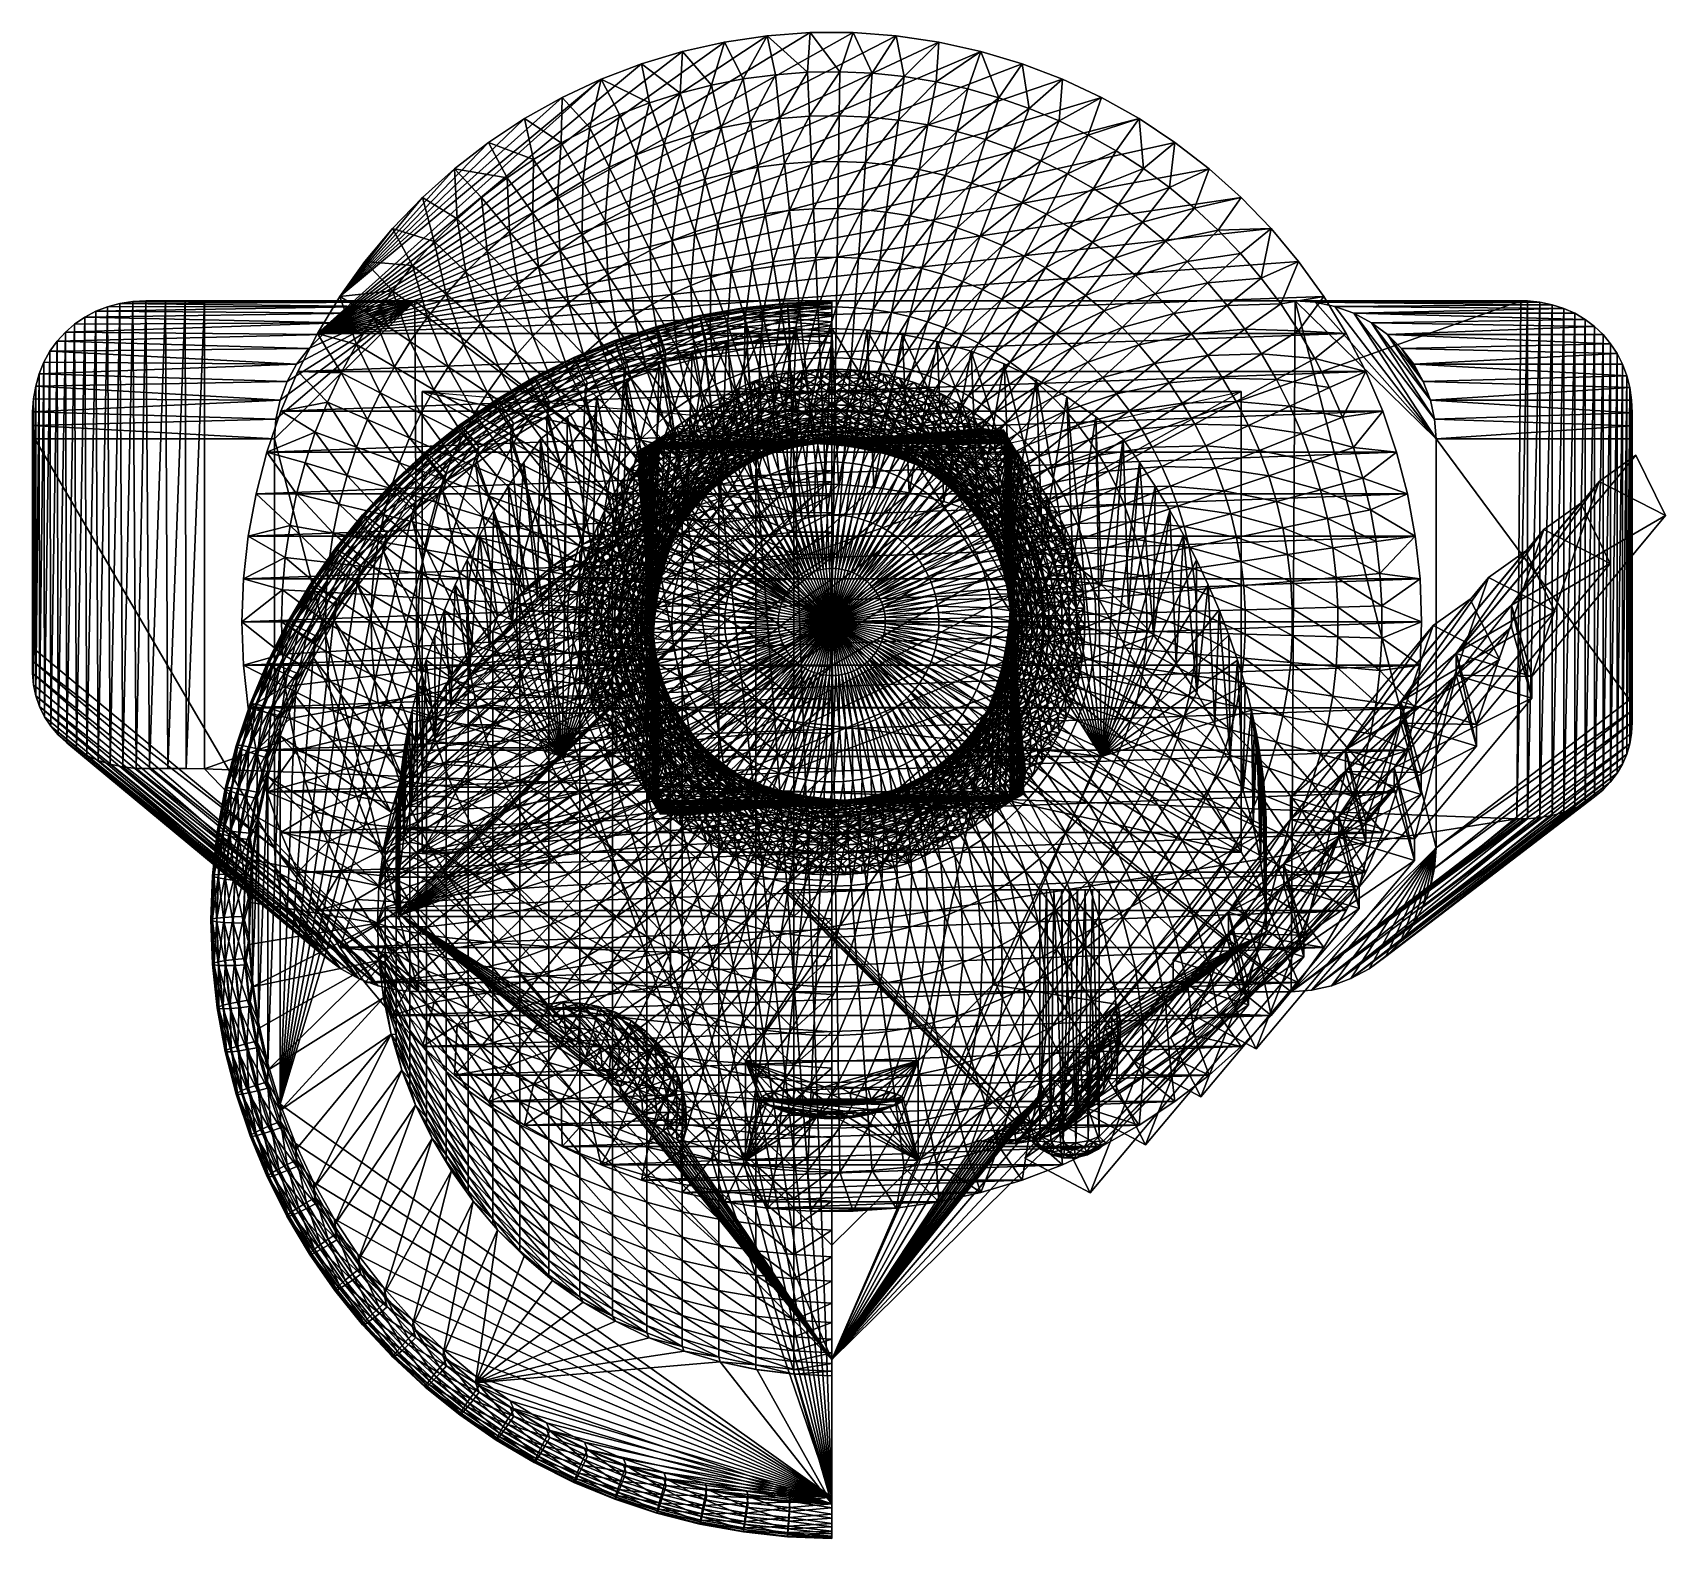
# Model space of a CAD drawing. Header units: metres. Extents: x -4.09 to 4.09, y -3.78 to 3.78.
import ezdxf

# ---------------------------------------------------------------- set-up
doc = ezdxf.new("R2010")
doc.units = ezdxf.units.M

msp = doc.modelspace()

# ---------------------------------------------------------------- linework, layer by layer
at = {"layer": 'statue_1', "color": 253}
for points in [[(0.021682, 3.775351, 0.043246), (0.237124, 3.759591, 0.043246), (-2.665134, 2.267416, 0.043246)], [(-0.194324, 3.775351, 0.043246), (0.021682, 3.775351, 0.043246), (-2.665134, 2.267416, 0.043246)], [(-0.409765, 3.759591, 0.043246), (-0.194324, 3.775351, 0.043246), (-2.665134, 2.267416, 0.043246)], [(-0.409765, 3.759591, 0.043246), (-0.409765, 3.759591, 0.543128), (-0.194324, 3.775351, 0.043246)], [(-0.194324, 3.775351, 0.543128), (-0.194324, 3.775351, 0.043246), (-0.409765, 3.759591, 0.543128)], [(-0.409765, 3.759591, 0.543128), (-0.207797, 3.576422, 0.699304), (-0.194324, 3.775351, 0.543128)], [(-0.194324, 3.775351, 0.543128), (-0.207797, 3.576422, 0.699304), (-0.045808, 3.578772, 0.699304)], [(-0.194324, 3.775351, 0.543128), (0.021682, 3.775351, 0.543128), (0.021682, 3.775351, 0.043246)], [(-0.194324, 3.775351, 0.043246), (-0.194324, 3.775351, 0.543128), (0.021682, 3.775351, 0.043246)], [(-0.194324, 3.775351, 0.543128), (-0.045808, 3.578772, 0.699304), (0.021682, 3.775351, 0.543128)], [(0.115993, 3.571659, 0.699304), (0.021682, 3.775351, 0.543128), (-0.045808, 3.578772, 0.699304)], [(0.021682, 3.775351, 0.043246), (0.021682, 3.775351, 0.543128), (0.237124, 3.759591, 0.043246)], [(0.237124, 3.759591, 0.543128), (0.237124, 3.759591, 0.043246), (0.021682, 3.775351, 0.543128)], [(0.021682, 3.775351, 0.543128), (0.115993, 3.571659, 0.699304), (0.237124, 3.759591, 0.543128)], [(0.237124, 3.759591, 0.043246), (0.450811, 3.728133, 0.043246), (-2.665134, 2.267416, 0.043246)], [(-0.623452, 3.728133, 0.043246), (-0.409765, 3.759591, 0.043246), (-2.665134, 2.267416, 0.043246)], [(0.450811, 3.728133, 0.043246), (0.661615, 3.681166, 0.043246), (-2.665134, 2.267416, 0.043246)], [(-0.834319, 3.681166, 0.043246), (-0.623452, 3.728133, 0.043246), (-2.665134, 2.267416, 0.043246)], [(-0.834319, 3.681166, 0.043246), (-0.834319, 3.681166, 0.543128), (-0.623452, 3.728133, 0.043246)], [(-0.623452, 3.728133, 0.543128), (-0.623452, 3.728133, 0.043246), (-0.834319, 3.681166, 0.543128)], [(-0.834319, 3.681166, 0.543128), (-0.689, 3.512472, 0.699304), (-0.623452, 3.728133, 0.543128)], [(-0.529956, 3.543178, 0.699304), (-0.623452, 3.728133, 0.543128), (-0.689, 3.512472, 0.699304)], [(-0.623452, 3.728133, 0.543128), (-0.409765, 3.759591, 0.543128), (-0.409765, 3.759591, 0.043246)], [(-0.623452, 3.728133, 0.043246), (-0.623452, 3.728133, 0.543128), (-0.409765, 3.759591, 0.043246)], [(-0.623452, 3.728133, 0.543128), (-0.529956, 3.543178, 0.699304), (-0.409765, 3.759591, 0.543128)], [(-0.529956, 3.543178, 0.699304), (-0.369346, 3.564516, 0.699304), (-0.409765, 3.759591, 0.543128)], [(-0.409765, 3.759591, 0.543128), (-0.369346, 3.564516, 0.699304), (-0.207797, 3.576422, 0.699304)], [(0.115993, 3.571659, 0.699304), (0.277104, 3.555022, 0.699304), (0.237124, 3.759591, 0.543128)], [(0.237124, 3.759591, 0.543128), (0.450811, 3.728133, 0.543128), (0.450811, 3.728133, 0.043246)], [(0.237124, 3.759591, 0.043246), (0.237124, 3.759591, 0.543128), (0.450811, 3.728133, 0.043246)], [(0.237124, 3.759591, 0.543128), (0.277104, 3.555022, 0.699304), (0.450811, 3.728133, 0.543128)], [(0.437024, 3.528985, 0.699304), (0.450811, 3.728133, 0.543128), (0.277104, 3.555022, 0.699304)], [(0.450811, 3.728133, 0.543128), (0.437024, 3.528985, 0.699304), (0.661615, 3.681166, 0.543128)], [(0.450811, 3.728133, 0.043246), (0.450811, 3.728133, 0.543128), (0.661615, 3.681166, 0.043246)], [(0.661615, 3.681166, 0.543128), (0.661615, 3.681166, 0.043246), (0.450811, 3.728133, 0.543128)], [(0.661615, 3.681166, 0.043246), (0.868472, 3.61894, 0.043246), (-2.665134, 2.267416, 0.043246)], [(-1.041176, 3.61894, 0.043246), (-0.834319, 3.681166, 0.043246), (-2.665134, 2.267416, 0.043246)], [(0.868472, 3.61894, 0.043246), (1.070252, 3.541768, 0.043246), (-2.665134, 2.267416, 0.043246)], [(-1.242894, 3.541768, 0.043246), (-1.041176, 3.61894, 0.043246), (-2.665134, 2.267416, 0.043246)], [(-1.242894, 3.541768, 0.043246), (-1.242894, 3.541768, 0.543128), (-1.041176, 3.61894, 0.043246)], [(-1.041176, 3.61894, 0.543128), (-1.041176, 3.61894, 0.043246), (-1.242894, 3.541768, 0.543128)], [(-1.242894, 3.541768, 0.543128), (-1.000318, 3.4233, 0.699304), (-1.041176, 3.61894, 0.543128)], [(-1.041176, 3.61894, 0.543128), (-0.834319, 3.681166, 0.543128), (-0.834319, 3.681166, 0.043246)], [(-1.041176, 3.61894, 0.043246), (-1.041176, 3.61894, 0.543128), (-0.834319, 3.681166, 0.043246)], [(-1.041176, 3.61894, 0.543128), (-0.845912, 3.472461, 0.699304), (-0.834319, 3.681166, 0.543128)], [(-0.845912, 3.472461, 0.699304), (-1.041176, 3.61894, 0.543128), (-1.000318, 3.4233, 0.699304)], [(-0.845912, 3.472461, 0.699304), (-0.689, 3.512472, 0.699304), (-0.834319, 3.681166, 0.543128)], [(0.437024, 3.528985, 0.699304), (0.595065, 3.49361, 0.699304), (0.661615, 3.681166, 0.543128)], [(0.661615, 3.681166, 0.543128), (0.595065, 3.49361, 0.699304), (0.750787, 3.449024, 0.699304)], [(0.661615, 3.681166, 0.543128), (0.868472, 3.61894, 0.543128), (0.868472, 3.61894, 0.043246)], [(0.661615, 3.681166, 0.043246), (0.661615, 3.681166, 0.543128), (0.868472, 3.61894, 0.043246)], [(0.661615, 3.681166, 0.543128), (0.750787, 3.449024, 0.699304), (0.868472, 3.61894, 0.543128)], [(0.903627, 3.395352, 0.699304), (0.868472, 3.61894, 0.543128), (0.750787, 3.449024, 0.699304)], [(0.868472, 3.61894, 0.043246), (0.868472, 3.61894, 0.543128), (1.070252, 3.541768, 0.043246)], [(1.070252, 3.541768, 0.543128), (1.070252, 3.541768, 0.043246), (0.868472, 3.61894, 0.543128)], [(0.868472, 3.61894, 0.543128), (0.903627, 3.395352, 0.699304), (1.070252, 3.541768, 0.543128)], [(1.070252, 3.541768, 0.043246), (1.265829, 3.450089, 0.043246), (-2.665134, 2.267416, 0.043246)], [(-2.552651, 2.451808, 0.043246), (-1.242894, 3.541768, 0.043246), (-2.665134, 2.267416, 0.043246)], [(-1.438471, 3.450089, 0.043246), (-1.242894, 3.541768, 0.043246), (-2.552651, 2.451808, 0.043246)], [(-1.438471, 3.450089, 0.543128), (-1.242894, 3.541768, 0.543128), (-1.242894, 3.541768, 0.043246)], [(-1.438471, 3.450089, 0.043246), (-1.438471, 3.450089, 0.543128), (-1.242894, 3.541768, 0.043246)], [(-1.438471, 3.450089, 0.543128), (-1.299042, 3.298284, 0.699304), (-1.242894, 3.541768, 0.543128)], [(-1.299042, 3.298284, 0.699304), (-1.151466, 3.365179, 0.699304), (-1.242894, 3.541768, 0.543128)], [(-1.242894, 3.541768, 0.543128), (-1.151466, 3.365179, 0.699304), (-1.000318, 3.4233, 0.699304)], [(-0.529956, 3.543178, 0.699304), (-0.689, 3.512472, 0.699304), (-0.640873, 3.297626, 0.853454)], [(-0.529956, 3.543178, 0.699304), (-0.640873, 3.297626, 0.853454), (-0.494551, 3.325919, 0.853454)], [(-0.529956, 3.543178, 0.699304), (-0.494551, 3.325919, 0.853454), (-0.369346, 3.564516, 0.699304)], [(-0.494551, 3.325919, 0.853454), (-0.346787, 3.345533, 0.853454), (-0.369346, 3.564516, 0.699304)], [(-0.207797, 3.576422, 0.699304), (-0.369346, 3.564516, 0.699304), (-0.346787, 3.345533, 0.853454)], [(-0.198083, 3.356468, 0.853454), (-0.207797, 3.576422, 0.699304), (-0.346787, 3.345533, 0.853454)], [(-0.207797, 3.576422, 0.699304), (-0.198083, 3.356468, 0.853454), (-0.045808, 3.578772, 0.699304)], [(-0.049067, 3.358662, 0.853454), (-0.045808, 3.578772, 0.699304), (-0.198083, 3.356468, 0.853454)], [(0.115993, 3.571659, 0.699304), (-0.045808, 3.578772, 0.699304), (-0.049067, 3.358662, 0.853454)], [(0.115993, 3.571659, 0.699304), (-0.049067, 3.358662, 0.853454), (0.099825, 3.352113, 0.853454)], [(0.115993, 3.571659, 0.699304), (0.099825, 3.352113, 0.853454), (0.277104, 3.555022, 0.699304)], [(0.277104, 3.555022, 0.699304), (0.099825, 3.352113, 0.853454), (0.248153, 3.336792, 0.853454)], [(0.437024, 3.528985, 0.699304), (0.277104, 3.555022, 0.699304), (0.248153, 3.336792, 0.853454)], [(0.437024, 3.528985, 0.699304), (0.248153, 3.336792, 0.853454), (0.395227, 3.312854, 0.853454)], [(0.437024, 3.528985, 0.699304), (0.395227, 3.312854, 0.853454), (0.595065, 3.49361, 0.699304)], [(0.903627, 3.395352, 0.699304), (1.053082, 3.332812, 0.699304), (1.070252, 3.541768, 0.543128)], [(1.070252, 3.541768, 0.543128), (1.053082, 3.332812, 0.699304), (1.265829, 3.450089, 0.543128)], [(1.070252, 3.541768, 0.543128), (1.265829, 3.450089, 0.543128), (1.265829, 3.450089, 0.043246)], [(1.070252, 3.541768, 0.043246), (1.070252, 3.541768, 0.543128), (1.265829, 3.450089, 0.043246)], [(1.265829, 3.450089, 0.043246), (1.4542, 3.344374, 0.043246), (-2.665134, 2.267416, 0.043246)], [(-1.626841, 3.344374, 0.043246), (-1.438471, 3.450089, 0.043246), (-2.552651, 2.451808, 0.043246)], [(-1.626841, 3.344374, 0.043246), (-1.626841, 3.344374, 0.543128), (-1.438471, 3.450089, 0.043246)], [(-1.438471, 3.450089, 0.543128), (-1.438471, 3.450089, 0.043246), (-1.626841, 3.344374, 0.543128)], [(-1.626841, 3.344374, 0.543128), (-1.442356, 3.222836, 0.699304), (-1.438471, 3.450089, 0.543128)], [(-1.299042, 3.298284, 0.699304), (-1.438471, 3.450089, 0.543128), (-1.442356, 3.222836, 0.699304)], [(-0.845912, 3.472461, 0.699304), (-1.000318, 3.4233, 0.699304), (-0.927377, 3.215598, 0.853454)], [(-0.845912, 3.472461, 0.699304), (-0.927377, 3.215598, 0.853454), (-0.785315, 3.26081, 0.853454)], [(-0.845912, 3.472461, 0.699304), (-0.785315, 3.26081, 0.853454), (-0.689, 3.512472, 0.699304)], [(-0.689, 3.512472, 0.699304), (-0.785315, 3.26081, 0.853454), (-0.640873, 3.297626, 0.853454)], [(0.595065, 3.49361, 0.699304), (0.395227, 3.312854, 0.853454), (0.540735, 3.280268, 0.853454)], [(0.595065, 3.49361, 0.699304), (0.540735, 3.280268, 0.853454), (0.750787, 3.449024, 0.699304)], [(0.683986, 3.239254, 0.853454), (0.750787, 3.449024, 0.699304), (0.540735, 3.280268, 0.853454)], [(0.903627, 3.395352, 0.699304), (0.750787, 3.449024, 0.699304), (0.683986, 3.239254, 0.853454)], [(1.19859, 3.261625, 0.699304), (1.265829, 3.450089, 0.543128), (1.053082, 3.332812, 0.699304)], [(1.265829, 3.450089, 0.543128), (1.19859, 3.261625, 0.699304), (1.4542, 3.344374, 0.543128)], [(1.265829, 3.450089, 0.043246), (1.265829, 3.450089, 0.543128), (1.4542, 3.344374, 0.043246)], [(1.4542, 3.344374, 0.543128), (1.4542, 3.344374, 0.043246), (1.265829, 3.450089, 0.543128)], [(-1.299042, 3.298284, 0.699304), (-1.202224, 3.100545, 0.853454), (-1.151466, 3.365179, 0.699304)], [(-1.202224, 3.100545, 0.853454), (-1.066492, 3.162082, 0.853454), (-1.151466, 3.365179, 0.699304)], [(-1.000318, 3.4233, 0.699304), (-1.151466, 3.365179, 0.699304), (-1.066492, 3.162082, 0.853454)], [(-0.927377, 3.215598, 0.853454), (-1.000318, 3.4233, 0.699304), (-1.066492, 3.162082, 0.853454)], [(-0.198083, 3.356468, 0.853454), (-0.346787, 3.345533, 0.853454), (-0.323288, 3.117997, 0.994541)], [(-0.198083, 3.356468, 0.853454), (-0.323288, 3.117997, 0.994541), (-0.188057, 3.127961, 0.994541)], [(-0.049067, 3.358662, 0.853454), (-0.198083, 3.356468, 0.853454), (-0.188057, 3.127961, 0.994541)], [(-0.049067, 3.358662, 0.853454), (-0.188057, 3.127961, 0.994541), (-0.05245, 3.129935, 0.994541)], [(0.099825, 3.352113, 0.853454), (-0.049067, 3.358662, 0.853454), (-0.05245, 3.129935, 0.994541)], [(0.903627, 3.395352, 0.699304), (0.683986, 3.239254, 0.853454), (0.824669, 3.189874, 0.853454)], [(0.903627, 3.395352, 0.699304), (0.824669, 3.189874, 0.853454), (1.053082, 3.332812, 0.699304)], [(1.4542, 3.344374, 0.043246), (1.634361, 3.225186, 0.043246), (-2.665134, 2.267416, 0.043246)], [(-1.807003, 3.225186, 0.043246), (-1.626841, 3.344374, 0.043246), (-2.552651, 2.451808, 0.043246)], [(-1.807003, 3.225186, 0.543128), (-1.626841, 3.344374, 0.543128), (-1.626841, 3.344374, 0.043246)], [(-1.807003, 3.225186, 0.043246), (-1.807003, 3.225186, 0.543128), (-1.626841, 3.344374, 0.043246)], [(-1.807003, 3.225186, 0.543128), (-1.581033, 3.139115, 0.699304), (-1.626841, 3.344374, 0.543128)], [(-1.581033, 3.139115, 0.699304), (-1.442356, 3.222836, 0.699304), (-1.626841, 3.344374, 0.543128)], [(-1.299042, 3.298284, 0.699304), (-1.442356, 3.222836, 0.699304), (-1.334134, 3.031113, 0.853454)], [(-1.299042, 3.298284, 0.699304), (-1.334134, 3.031113, 0.853454), (-1.202224, 3.100545, 0.853454)], [(-0.640873, 3.297626, 0.853454), (-0.785315, 3.26081, 0.853454), (-0.722337, 3.04092, 0.994541)], [(-0.590929, 3.074414, 0.994541), (-0.640873, 3.297626, 0.853454), (-0.722337, 3.04092, 0.994541)], [(-0.494551, 3.325919, 0.853454), (-0.640873, 3.297626, 0.853454), (-0.590929, 3.074414, 0.994541)], [(-0.457766, 3.100138, 0.994541), (-0.494551, 3.325919, 0.853454), (-0.590929, 3.074414, 0.994541)], [(-0.494551, 3.325919, 0.853454), (-0.457766, 3.100138, 0.994541), (-0.346787, 3.345533, 0.853454)], [(-0.323288, 3.117997, 0.994541), (-0.346787, 3.345533, 0.853454), (-0.457766, 3.100138, 0.994541)], [(0.083094, 3.123982, 0.994541), (0.099825, 3.352113, 0.853454), (-0.05245, 3.129935, 0.994541)], [(0.248153, 3.336792, 0.853454), (0.099825, 3.352113, 0.853454), (0.083094, 3.123982, 0.994541)], [(0.218011, 3.11007, 0.994541), (0.248153, 3.336792, 0.853454), (0.083094, 3.123982, 0.994541)], [(0.248153, 3.336792, 0.853454), (0.218011, 3.11007, 0.994541), (0.395227, 3.312854, 0.853454)], [(0.218011, 3.11007, 0.994541), (0.351863, 3.088263, 0.994541), (0.395227, 3.312854, 0.853454)], [(0.540735, 3.280268, 0.853454), (0.395227, 3.312854, 0.853454), (0.351863, 3.088263, 0.994541)], [(0.484211, 3.058622, 0.994541), (0.540735, 3.280268, 0.853454), (0.351863, 3.088263, 0.994541)], [(0.683986, 3.239254, 0.853454), (0.540735, 3.280268, 0.853454), (0.484211, 3.058622, 0.994541)], [(1.053082, 3.332812, 0.699304), (0.824669, 3.189874, 0.853454), (0.962156, 3.132316, 0.853454)], [(1.19859, 3.261625, 0.699304), (1.053082, 3.332812, 0.699304), (0.962156, 3.132316, 0.853454)], [(1.19859, 3.261625, 0.699304), (1.339648, 3.182009, 0.699304), (1.4542, 3.344374, 0.543128)], [(1.4542, 3.344374, 0.543128), (1.339648, 3.182009, 0.699304), (1.475819, 3.094247, 0.699304)], [(1.4542, 3.344374, 0.543128), (1.634361, 3.225186, 0.543128), (1.634361, 3.225186, 0.043246)], [(1.4542, 3.344374, 0.043246), (1.4542, 3.344374, 0.543128), (1.634361, 3.225186, 0.043246)], [(1.4542, 3.344374, 0.543128), (1.475819, 3.094247, 0.699304), (1.634361, 3.225186, 0.543128)], [(1.634361, 3.225186, 0.043246), (1.805311, 3.093151, 0.043246), (-2.665134, 2.267416, 0.043246)], [(-1.977952, 3.093151, 0.043246), (-1.807003, 3.225186, 0.043246), (-2.552651, 2.451808, 0.043246)], [(-1.977952, 3.093151, 0.043246), (-1.977952, 3.093151, 0.543128), (-1.807003, 3.225186, 0.043246)], [(-1.807003, 3.225186, 0.543128), (-1.807003, 3.225186, 0.043246), (-1.977952, 3.093151, 0.543128)], [(-1.977952, 3.093151, 0.543128), (-1.714572, 3.047405, 0.699304), (-1.807003, 3.225186, 0.543128)], [(-1.581033, 3.139115, 0.699304), (-1.807003, 3.225186, 0.543128), (-1.714572, 3.047405, 0.699304)], [(-1.581033, 3.139115, 0.699304), (-1.461782, 2.954066, 0.853454), (-1.442356, 3.222836, 0.699304)], [(-1.442356, 3.222836, 0.699304), (-1.461782, 2.954066, 0.853454), (-1.334134, 3.031113, 0.853454)], [(-0.927377, 3.215598, 0.853454), (-1.066492, 3.162082, 0.853454), (-0.978198, 2.95109, 0.994541)], [(-0.927377, 3.215598, 0.853454), (-0.978198, 2.95109, 0.994541), (-0.851615, 2.999749, 0.994541)], [(-0.785315, 3.26081, 0.853454), (-0.927377, 3.215598, 0.853454), (-0.851615, 2.999749, 0.994541)], [(-0.722337, 3.04092, 0.994541), (-0.785315, 3.26081, 0.853454), (-0.851615, 2.999749, 0.994541)], [(0.683986, 3.239254, 0.853454), (0.484211, 3.058622, 0.994541), (0.614616, 3.021274, 0.994541)], [(0.824669, 3.189874, 0.853454), (0.683986, 3.239254, 0.853454), (0.614616, 3.021274, 0.994541)], [(1.19859, 3.261625, 0.699304), (0.962156, 3.132316, 0.853454), (1.09607, 3.0668, 0.853454)], [(1.19859, 3.261625, 0.699304), (1.09607, 3.0668, 0.853454), (1.339648, 3.182009, 0.699304)], [(1.6066, 2.998652, 0.699304), (1.634361, 3.225186, 0.543128), (1.475819, 3.094247, 0.699304)], [(1.634361, 3.225186, 0.543128), (1.6066, 2.998652, 0.699304), (1.805311, 3.093151, 0.543128)], [(1.634361, 3.225186, 0.043246), (1.634361, 3.225186, 0.543128), (1.805311, 3.093151, 0.043246)], [(1.805311, 3.093151, 0.543128), (1.805311, 3.093151, 0.043246), (1.634361, 3.225186, 0.543128)], [(-1.581033, 3.139115, 0.699304), (-1.714572, 3.047405, 0.699304), (-1.584605, 2.869688, 0.853454)], [(-1.581033, 3.139115, 0.699304), (-1.584605, 2.869688, 0.853454), (-1.461782, 2.954066, 0.853454)], [(-1.202224, 3.100545, 0.853454), (-1.10171, 2.895067, 0.994541), (-1.066492, 3.162082, 0.853454)], [(-0.978198, 2.95109, 0.994541), (-1.066492, 3.162082, 0.853454), (-1.10171, 2.895067, 0.994541)], [(-0.323288, 3.117997, 0.994541), (-0.457766, 3.100138, 0.994541), (-0.419729, 2.866649, 1.122091)], [(-0.323288, 3.117997, 0.994541), (-0.419729, 2.866649, 1.122091), (-0.299036, 2.882691, 1.122091)], [(-0.323288, 3.117997, 0.994541), (-0.299036, 2.882691, 1.122091), (-0.188057, 3.127961, 0.994541)], [(-0.177655, 2.891621, 1.122091), (-0.188057, 3.127961, 0.994541), (-0.299036, 2.882691, 1.122091)], [(-0.05245, 3.129935, 0.994541), (-0.188057, 3.127961, 0.994541), (-0.177655, 2.891621, 1.122091)], [(-0.055897, 2.893407, 1.122091), (-0.05245, 3.129935, 0.994541), (-0.177655, 2.891621, 1.122091)], [(0.083094, 3.123982, 0.994541), (-0.05245, 3.129935, 0.994541), (-0.055897, 2.893407, 1.122091)], [(0.083094, 3.123982, 0.994541), (-0.055897, 2.893407, 1.122091), (0.065735, 2.888049, 1.122091)], [(0.218011, 3.11007, 0.994541), (0.083094, 3.123982, 0.994541), (0.065735, 2.888049, 1.122091)], [(0.742578, 2.976344, 0.994541), (0.824669, 3.189874, 0.853454), (0.614616, 3.021274, 0.994541)], [(0.962156, 3.132316, 0.853454), (0.824669, 3.189874, 0.853454), (0.742578, 2.976344, 0.994541)], [(0.86772, 2.923987, 0.994541), (0.962156, 3.132316, 0.853454), (0.742578, 2.976344, 0.994541)], [(0.962156, 3.132316, 0.853454), (0.86772, 2.923987, 0.994541), (1.09607, 3.0668, 0.853454)], [(1.339648, 3.182009, 0.699304), (1.09607, 3.0668, 0.853454), (1.225849, 2.993545, 0.853454)], [(1.339648, 3.182009, 0.699304), (1.225849, 2.993545, 0.853454), (1.475819, 3.094247, 0.699304)], [(1.805311, 3.093151, 0.043246), (1.966171, 2.949022, 0.043246), (-2.665134, 2.267416, 0.043246)], [(-2.138875, 2.949022, 0.043246), (-1.977952, 3.093151, 0.043246), (-2.552651, 2.451808, 0.043246)], [(-2.138875, 2.949022, 0.543128), (-1.977952, 3.093151, 0.543128), (-1.977952, 3.093151, 0.043246)], [(-2.138875, 2.949022, 0.043246), (-2.138875, 2.949022, 0.543128), (-1.977952, 3.093151, 0.043246)], [(-2.138875, 2.949022, 0.543128), (-1.964291, 2.841269, 0.699304), (-1.977952, 3.093151, 0.543128)], [(-1.977952, 3.093151, 0.543128), (-1.842471, 2.947988, 0.699304), (-1.714572, 3.047405, 0.699304)], [(-1.964291, 2.841269, 0.699304), (-1.842471, 2.947988, 0.699304), (-1.977952, 3.093151, 0.543128)], [(-1.714572, 3.047405, 0.699304), (-1.842471, 2.947988, 0.699304), (-1.702352, 2.778198, 0.853454)], [(-1.584605, 2.869688, 0.853454), (-1.714572, 3.047405, 0.699304), (-1.702352, 2.778198, 0.853454)], [(-1.334134, 3.031113, 0.853454), (-1.461782, 2.954066, 0.853454), (-1.337831, 2.761811, 0.994541)], [(-1.221713, 2.831901, 0.994541), (-1.334134, 3.031113, 0.853454), (-1.337831, 2.761811, 0.994541)], [(-1.202224, 3.100545, 0.853454), (-1.334134, 3.031113, 0.853454), (-1.221713, 2.831901, 0.994541)], [(-1.10171, 2.895067, 0.994541), (-1.202224, 3.100545, 0.853454), (-1.221713, 2.831901, 0.994541)], [(-0.722337, 3.04092, 0.994541), (-0.851615, 2.999749, 0.994541), (-0.773221, 2.776568, 1.122091)], [(-0.722337, 3.04092, 0.994541), (-0.773221, 2.776568, 1.122091), (-0.657229, 2.813509, 1.122091)], [(-0.590929, 3.074414, 0.994541), (-0.722337, 3.04092, 0.994541), (-0.657229, 2.813509, 1.122091)], [(-0.590929, 3.074414, 0.994541), (-0.657229, 2.813509, 1.122091), (-0.539231, 2.843557, 1.122091)], [(-0.457766, 3.100138, 0.994541), (-0.590929, 3.074414, 0.994541), (-0.539231, 2.843557, 1.122091)], [(-0.457766, 3.100138, 0.994541), (-0.539231, 2.843557, 1.122091), (-0.419729, 2.866649, 1.122091)], [(0.218011, 3.11007, 0.994541), (0.065735, 2.888049, 1.122091), (0.186804, 2.875579, 1.122091)], [(0.218011, 3.11007, 0.994541), (0.186804, 2.875579, 1.122091), (0.351863, 3.088263, 0.994541)], [(0.306995, 2.855996, 1.122091), (0.351863, 3.088263, 0.994541), (0.186804, 2.875579, 1.122091)], [(0.484211, 3.058622, 0.994541), (0.351863, 3.088263, 0.994541), (0.306995, 2.855996, 1.122091)], [(0.484211, 3.058622, 0.994541), (0.306995, 2.855996, 1.122091), (0.425807, 2.829395, 1.122091)], [(0.614616, 3.021274, 0.994541), (0.484211, 3.058622, 0.994541), (0.425807, 2.829395, 1.122091)], [(0.86772, 2.923987, 0.994541), (0.98954, 2.864362, 0.994541), (1.09607, 3.0668, 0.853454)], [(1.225849, 2.993545, 0.853454), (1.09607, 3.0668, 0.853454), (0.98954, 2.864362, 0.994541)], [(1.351179, 2.91277, 0.853454), (1.475819, 3.094247, 0.699304), (1.225849, 2.993545, 0.853454)], [(1.6066, 2.998652, 0.699304), (1.475819, 3.094247, 0.699304), (1.351179, 2.91277, 0.853454)], [(1.6066, 2.998652, 0.699304), (1.731491, 2.895537, 0.699304), (1.805311, 3.093151, 0.543128)], [(1.805311, 3.093151, 0.543128), (1.731491, 2.895537, 0.699304), (1.966171, 2.949022, 0.543128)], [(1.805311, 3.093151, 0.543128), (1.966171, 2.949022, 0.543128), (1.966171, 2.949022, 0.043246)], [(1.805311, 3.093151, 0.043246), (1.805311, 3.093151, 0.543128), (1.966171, 2.949022, 0.043246)], [(1.966171, 2.949022, 0.043246), (2.116128, 2.793519, 0.043246), (-2.665134, 2.267416, 0.043246)], [(-2.288769, 2.793519, 0.043246), (-2.138875, 2.949022, 0.043246), (-2.552651, 2.451808, 0.043246)], [(-2.288769, 2.793519, 0.043246), (-2.288769, 2.793519, 0.543128), (-2.138875, 2.949022, 0.043246)], [(-2.138875, 2.949022, 0.543128), (-2.138875, 2.949022, 0.043246), (-2.288769, 2.793519, 0.543128)], [(-2.288769, 2.793519, 0.543128), (-2.07972, 2.727564, 0.699304), (-2.138875, 2.949022, 0.543128)], [(-1.964291, 2.841269, 0.699304), (-2.138875, 2.949022, 0.543128), (-2.07972, 2.727564, 0.699304)], [(-1.964291, 2.841269, 0.699304), (-1.81446, 2.680002, 0.853454), (-1.842471, 2.947988, 0.699304)], [(-1.81446, 2.680002, 0.853454), (-1.702352, 2.778198, 0.853454), (-1.842471, 2.947988, 0.699304)], [(-1.461782, 2.954066, 0.853454), (-1.584605, 2.869688, 0.853454), (-1.449625, 2.685015, 0.994541)], [(-1.337831, 2.761811, 0.994541), (-1.461782, 2.954066, 0.853454), (-1.449625, 2.685015, 0.994541)], [(-0.978198, 2.95109, 0.994541), (-1.10171, 2.895067, 0.994541), (-0.997749, 2.682602, 1.122091)], [(-0.978198, 2.95109, 0.994541), (-0.997749, 2.682602, 1.122091), (-0.886832, 2.732891, 1.122091)], [(-0.978198, 2.95109, 0.994541), (-0.886832, 2.732891, 1.122091), (-0.851615, 2.999749, 0.994541)], [(-0.773221, 2.776568, 1.122091), (-0.851615, 2.999749, 0.994541), (-0.886832, 2.732891, 1.122091)], [(0.542803, 2.795869, 1.122091), (0.614616, 3.021274, 0.994541), (0.425807, 2.829395, 1.122091)], [(0.742578, 2.976344, 0.994541), (0.614616, 3.021274, 0.994541), (0.542803, 2.795869, 1.122091)], [(0.742578, 2.976344, 0.994541), (0.542803, 2.795869, 1.122091), (0.657667, 2.755544, 1.122091)], [(0.86772, 2.923987, 0.994541), (0.742578, 2.976344, 0.994541), (0.657667, 2.755544, 1.122091)], [(1.107663, 2.797718, 0.994541), (1.225849, 2.993545, 0.853454), (0.98954, 2.864362, 0.994541)], [(1.351179, 2.91277, 0.853454), (1.225849, 2.993545, 0.853454), (1.107663, 2.797718, 0.994541)], [(1.6066, 2.998652, 0.699304), (1.351179, 2.91277, 0.853454), (1.471495, 2.82482, 0.853454)], [(1.6066, 2.998652, 0.699304), (1.471495, 2.82482, 0.853454), (1.731491, 2.895537, 0.699304)], [(1.850179, 2.785279, 0.699304), (1.966171, 2.949022, 0.543128), (1.731491, 2.895537, 0.699304)], [(1.966171, 2.949022, 0.543128), (1.850179, 2.785279, 0.699304), (2.116128, 2.793519, 0.543128)], [(1.966171, 2.949022, 0.043246), (1.966171, 2.949022, 0.543128), (2.116128, 2.793519, 0.043246)], [(2.116128, 2.793519, 0.543128), (2.116128, 2.793519, 0.043246), (1.966171, 2.949022, 0.543128)], [(-1.584605, 2.869688, 0.853454), (-1.702352, 2.778198, 0.853454), (-1.556719, 2.601796, 0.994541)], [(-1.584605, 2.869688, 0.853454), (-1.556719, 2.601796, 0.994541), (-1.449625, 2.685015, 0.994541)], [(-1.10171, 2.895067, 0.994541), (-1.221713, 2.831901, 0.994541), (-1.10547, 2.62589, 1.122091)], [(-1.10171, 2.895067, 0.994541), (-1.10547, 2.62589, 1.122091), (-0.997749, 2.682602, 1.122091)], [(-0.419729, 2.866649, 1.122091), (-0.539231, 2.843557, 1.122091), (-0.486028, 2.605869, 1.23567)], [(-0.380563, 2.626266, 1.23567), (-0.419729, 2.866649, 1.122091), (-0.486028, 2.605869, 1.23567)], [(-0.419729, 2.866649, 1.122091), (-0.380563, 2.626266, 1.23567), (-0.299036, 2.882691, 1.122091)], [(-0.274033, 2.640429, 1.23567), (-0.299036, 2.882691, 1.122091), (-0.380563, 2.626266, 1.23567)], [(-0.177655, 2.891621, 1.122091), (-0.299036, 2.882691, 1.122091), (-0.274033, 2.640429, 1.23567)], [(-0.177655, 2.891621, 1.122091), (-0.274033, 2.640429, 1.23567), (-0.166876, 2.648293, 1.23567)], [(-0.055897, 2.893407, 1.122091), (-0.177655, 2.891621, 1.122091), (-0.166876, 2.648293, 1.23567)], [(-0.055897, 2.893407, 1.122091), (-0.166876, 2.648293, 1.23567), (-0.059469, 2.64986, 1.23567)], [(0.065735, 2.888049, 1.122091), (-0.055897, 2.893407, 1.122091), (-0.059469, 2.64986, 1.23567)], [(0.047876, 2.645129, 1.23567), (0.065735, 2.888049, 1.122091), (-0.059469, 2.64986, 1.23567)], [(0.186804, 2.875579, 1.122091), (0.065735, 2.888049, 1.122091), (0.047876, 2.645129, 1.23567)], [(0.154719, 2.634131, 1.23567), (0.186804, 2.875579, 1.122091), (0.047876, 2.645129, 1.23567)], [(0.306995, 2.855996, 1.122091), (0.186804, 2.875579, 1.122091), (0.154719, 2.634131, 1.23567)], [(0.86772, 2.923987, 0.994541), (0.657667, 2.755544, 1.122091), (0.770025, 2.708545, 1.122091)], [(0.86772, 2.923987, 0.994541), (0.770025, 2.708545, 1.122091), (0.98954, 2.864362, 0.994541)], [(1.351179, 2.91277, 0.853454), (1.107663, 2.797718, 0.994541), (1.22165, 2.724243, 0.994541)], [(1.471495, 2.82482, 0.853454), (1.351179, 2.91277, 0.853454), (1.22165, 2.724243, 0.994541)], [(1.731491, 2.895537, 0.699304), (1.471495, 2.82482, 0.853454), (1.586485, 2.729914, 0.853454)], [(1.850179, 2.785279, 0.699304), (1.731491, 2.895537, 0.699304), (1.586485, 2.729914, 0.853454)], [(2.116128, 2.793519, 0.043246), (2.254304, 2.627489, 0.043246), (-2.665134, 2.267416, 0.043246)], [(-2.426945, 2.627489, 0.043246), (-2.288769, 2.793519, 0.043246), (-2.552651, 2.451808, 0.043246)], [(-2.426945, 2.627489, 0.543128), (-2.288769, 2.793519, 0.543128), (-2.288769, 2.793519, 0.043246)], [(-2.426945, 2.627489, 0.043246), (-2.426945, 2.627489, 0.543128), (-2.288769, 2.793519, 0.043246)], [(-2.426945, 2.627489, 0.543128), (-2.188193, 2.607311, 0.699304), (-2.288769, 2.793519, 0.543128)], [(-2.188193, 2.607311, 0.699304), (-2.07972, 2.727564, 0.699304), (-2.288769, 2.793519, 0.543128)], [(-1.964291, 2.841269, 0.699304), (-2.07972, 2.727564, 0.699304), (-1.920614, 2.575383, 0.853454)], [(-1.964291, 2.841269, 0.699304), (-1.920614, 2.575383, 0.853454), (-1.81446, 2.680002, 0.853454)], [(-1.221713, 2.831901, 0.994541), (-1.337831, 2.761811, 0.994541), (-1.209682, 2.562975, 1.122091)], [(-1.221713, 2.831901, 0.994541), (-1.209682, 2.562975, 1.122091), (-1.10547, 2.62589, 1.122091)], [(-0.657229, 2.813509, 1.122091), (-0.773221, 2.776568, 1.122091), (-0.692509, 2.546745, 1.23567)], [(-0.590177, 2.579331, 1.23567), (-0.657229, 2.813509, 1.122091), (-0.692509, 2.546745, 1.23567)], [(-0.539231, 2.843557, 1.122091), (-0.657229, 2.813509, 1.122091), (-0.590177, 2.579331, 1.23567)], [(-0.486028, 2.605869, 1.23567), (-0.539231, 2.843557, 1.122091), (-0.590177, 2.579331, 1.23567)], [(0.306995, 2.855996, 1.122091), (0.154719, 2.634131, 1.23567), (0.260811, 2.616836, 1.23567)], [(0.306995, 2.855996, 1.122091), (0.260811, 2.616836, 1.23567), (0.425807, 2.829395, 1.122091)], [(0.365649, 2.593368, 1.23567), (0.425807, 2.829395, 1.122091), (0.260811, 2.616836, 1.23567)], [(0.542803, 2.795869, 1.122091), (0.425807, 2.829395, 1.122091), (0.365649, 2.593368, 1.23567)], [(0.542803, 2.795869, 1.122091), (0.365649, 2.593368, 1.23567), (0.468921, 2.56379, 1.23567)], [(0.657667, 2.755544, 1.122091), (0.542803, 2.795869, 1.122091), (0.468921, 2.56379, 1.23567)], [(0.879375, 2.65503, 1.122091), (0.98954, 2.864362, 0.994541), (0.770025, 2.708545, 1.122091)], [(1.107663, 2.797718, 0.994541), (0.98954, 2.864362, 0.994541), (0.879375, 2.65503, 1.122091)], [(1.107663, 2.797718, 0.994541), (0.879375, 2.65503, 1.122091), (0.985404, 2.595216, 1.122091)], [(1.22165, 2.724243, 0.994541), (1.107663, 2.797718, 0.994541), (0.985404, 2.595216, 1.122091)], [(1.331126, 2.644189, 0.994541), (1.471495, 2.82482, 0.853454), (1.22165, 2.724243, 0.994541)], [(1.586485, 2.729914, 0.853454), (1.471495, 2.82482, 0.853454), (1.331126, 2.644189, 0.994541)], [(1.850179, 2.785279, 0.699304), (1.586485, 2.729914, 0.853454), (1.695647, 2.62846, 0.853454)], [(1.850179, 2.785279, 0.699304), (1.695647, 2.62846, 0.853454), (1.962161, 2.668221, 0.699304)], [(1.850179, 2.785279, 0.699304), (1.962161, 2.668221, 0.699304), (2.116128, 2.793519, 0.543128)], [(2.116128, 2.793519, 0.543128), (1.962161, 2.668221, 0.699304), (2.067124, 2.544834, 0.699304)], [(2.116128, 2.793519, 0.543128), (2.067124, 2.544834, 0.699304), (2.254304, 2.627489, 0.543128)], [(2.116128, 2.793519, 0.543128), (2.254304, 2.627489, 0.543128), (2.254304, 2.627489, 0.043246)], [(2.116128, 2.793519, 0.043246), (2.116128, 2.793519, 0.543128), (2.254304, 2.627489, 0.043246)], [(-2.188193, 2.607311, 0.699304), (-2.020502, 2.464685, 0.853454), (-2.07972, 2.727564, 0.699304)], [(-2.07972, 2.727564, 0.699304), (-2.020502, 2.464685, 0.853454), (-1.920614, 2.575383, 0.853454)], [(-1.81446, 2.680002, 0.853454), (-1.658738, 2.512436, 0.994541), (-1.702352, 2.778198, 0.853454)], [(-1.556719, 2.601796, 0.994541), (-1.702352, 2.778198, 0.853454), (-1.658738, 2.512436, 0.994541)], [(-1.337831, 2.761811, 0.994541), (-1.449625, 2.685015, 0.994541), (-1.310008, 2.494044, 1.122091)], [(-1.337831, 2.761811, 0.994541), (-1.310008, 2.494044, 1.122091), (-1.209682, 2.562975, 1.122091)], [(-0.997749, 2.682602, 1.122091), (-0.890655, 2.463808, 1.23567), (-0.886832, 2.732891, 1.122091)], [(-0.792835, 2.508175, 1.23567), (-0.886832, 2.732891, 1.122091), (-0.890655, 2.463808, 1.23567)], [(-0.773221, 2.776568, 1.122091), (-0.886832, 2.732891, 1.122091), (-0.792835, 2.508175, 1.23567)], [(-0.773221, 2.776568, 1.122091), (-0.792835, 2.508175, 1.23567), (-0.692509, 2.546745, 1.23567)], [(0.570312, 2.528196, 1.23567), (0.657667, 2.755544, 1.122091), (0.468921, 2.56379, 1.23567)], [(0.770025, 2.708545, 1.122091), (0.657667, 2.755544, 1.122091), (0.570312, 2.528196, 1.23567)], [(0.669385, 2.486712, 1.23567), (0.770025, 2.708545, 1.122091), (0.570312, 2.528196, 1.23567)], [(0.879375, 2.65503, 1.122091), (0.770025, 2.708545, 1.122091), (0.669385, 2.486712, 1.23567)], [(1.087673, 2.529261, 1.122091), (1.22165, 2.724243, 0.994541), (0.985404, 2.595216, 1.122091)], [(1.331126, 2.644189, 0.994541), (1.22165, 2.724243, 0.994541), (1.087673, 2.529261, 1.122091)], [(1.435714, 2.557868, 0.994541), (1.586485, 2.729914, 0.853454), (1.331126, 2.644189, 0.994541)], [(1.586485, 2.729914, 0.853454), (1.435714, 2.557868, 0.994541), (1.695647, 2.62846, 0.853454)], [(2.254304, 2.627489, 0.043246), (2.379947, 2.451808, 0.043246), (-2.665134, 2.267416, 0.043246)], [(-2.552651, 2.451808, 0.043246), (-2.552651, 2.451808, 0.543128), (-2.426945, 2.627489, 0.043246)], [(-2.426945, 2.627489, 0.543128), (-2.426945, 2.627489, 0.043246), (-2.552651, 2.451808, 0.543128)], [(-2.552651, 2.451808, 0.543128), (-2.289459, 2.480853, 0.699304), (-2.426945, 2.627489, 0.543128)], [(-2.188193, 2.607311, 0.699304), (-2.426945, 2.627489, 0.543128), (-2.289459, 2.480853, 0.699304)], [(-1.81446, 2.680002, 0.853454), (-1.920614, 2.575383, 0.853454), (-1.755367, 2.417217, 0.994541)], [(-1.658738, 2.512436, 0.994541), (-1.81446, 2.680002, 0.853454), (-1.755367, 2.417217, 0.994541)], [(-1.556719, 2.601796, 0.994541), (-1.406198, 2.419347, 1.122091), (-1.449625, 2.685015, 0.994541)], [(-1.310008, 2.494044, 1.122091), (-1.449625, 2.685015, 0.994541), (-1.406198, 2.419347, 1.122091)], [(-1.10547, 2.62589, 1.122091), (-1.209682, 2.562975, 1.122091), (-1.077709, 2.358249, 1.23567)], [(-0.997749, 2.682602, 1.122091), (-1.10547, 2.62589, 1.122091), (-0.98578, 2.41377, 1.23567)], [(-0.98578, 2.41377, 1.23567), (-1.10547, 2.62589, 1.122091), (-1.077709, 2.358249, 1.23567)], [(-0.890655, 2.463808, 1.23567), (-0.997749, 2.682602, 1.122091), (-0.98578, 2.41377, 1.23567)], [(-0.380563, 2.626266, 1.23567), (-0.486028, 2.605869, 1.23567), (-0.43151, 2.362134, 1.334895)], [(-0.380563, 2.626266, 1.23567), (-0.43151, 2.362134, 1.334895), (-0.340395, 2.379743, 1.334895)], [(-0.274033, 2.640429, 1.23567), (-0.380563, 2.626266, 1.23567), (-0.340395, 2.379743, 1.334895)], [(-0.274033, 2.640429, 1.23567), (-0.340395, 2.379743, 1.334895), (-0.248403, 2.391963, 1.334895)], [(-0.274033, 2.640429, 1.23567), (-0.248403, 2.391963, 1.334895), (-0.166876, 2.648293, 1.23567)], [(-0.15591, 2.398762, 1.334895), (-0.166876, 2.648293, 1.23567), (-0.248403, 2.391963, 1.334895)], [(-0.059469, 2.64986, 1.23567), (-0.166876, 2.648293, 1.23567), (-0.15591, 2.398762, 1.334895)], [(-0.063166, 2.400141, 1.334895), (-0.059469, 2.64986, 1.23567), (-0.15591, 2.398762, 1.334895)], [(0.047876, 2.645129, 1.23567), (-0.059469, 2.64986, 1.23567), (-0.063166, 2.400141, 1.334895)], [(0.047876, 2.645129, 1.23567), (-0.063166, 2.400141, 1.334895), (0.029578, 2.396036, 1.334895)], [(0.154719, 2.634131, 1.23567), (0.047876, 2.645129, 1.23567), (0.029578, 2.396036, 1.334895)], [(0.154719, 2.634131, 1.23567), (0.029578, 2.396036, 1.334895), (0.12182, 2.386542, 1.334895)], [(0.154719, 2.634131, 1.23567), (0.12182, 2.386542, 1.334895), (0.260811, 2.616836, 1.23567)], [(0.879375, 2.65503, 1.122091), (0.669385, 2.486712, 1.23567), (0.765889, 2.439494, 1.23567)], [(0.879375, 2.65503, 1.122091), (0.765889, 2.439494, 1.23567), (0.985404, 2.595216, 1.122091)], [(1.331126, 2.644189, 0.994541), (1.087673, 2.529261, 1.122091), (1.185994, 2.457416, 1.122091)], [(1.435714, 2.557868, 0.994541), (1.331126, 2.644189, 0.994541), (1.185994, 2.457416, 1.122091)], [(1.435714, 2.557868, 0.994541), (1.5351, 2.465531, 0.994541), (1.695647, 2.62846, 0.853454)], [(1.798731, 2.52077, 0.853454), (1.695647, 2.62846, 0.853454), (1.5351, 2.465531, 0.994541)], [(1.962161, 2.668221, 0.699304), (1.695647, 2.62846, 0.853454), (1.798731, 2.52077, 0.853454)], [(1.962161, 2.668221, 0.699304), (1.798731, 2.52077, 0.853454), (2.067124, 2.544834, 0.699304)], [(2.164631, 2.415462, 0.699304), (2.254304, 2.627489, 0.543128), (2.067124, 2.544834, 0.699304)], [(2.254304, 2.627489, 0.543128), (2.164631, 2.415462, 0.699304), (2.379947, 2.451808, 0.543128)], [(2.254304, 2.627489, 0.043246), (2.254304, 2.627489, 0.543128), (2.379947, 2.451808, 0.043246)], [(2.379947, 2.451808, 0.543128), (2.379947, 2.451808, 0.043246), (2.254304, 2.627489, 0.543128)], [(-2.188193, 2.607311, 0.699304), (-2.289459, 2.480853, 0.699304), (-2.113684, 2.348348, 0.853454)], [(-2.188193, 2.607311, 0.699304), (-2.113684, 2.348348, 0.853454), (-2.020502, 2.464685, 0.853454)], [(-1.920614, 2.575383, 0.853454), (-2.020502, 2.464685, 0.853454), (-1.846231, 2.316514, 0.994541)], [(-1.755367, 2.417217, 0.994541), (-1.920614, 2.575383, 0.853454), (-1.846231, 2.316514, 0.994541)], [(-1.556719, 2.601796, 0.994541), (-1.658738, 2.512436, 0.994541), (-1.497752, 2.339136, 1.122091)], [(-1.556719, 2.601796, 0.994541), (-1.497752, 2.339136, 1.122091), (-1.406198, 2.419347, 1.122091)], [(-1.209682, 2.562975, 1.122091), (-1.310008, 2.494044, 1.122091), (-1.166317, 2.297402, 1.23567)], [(-1.077709, 2.358249, 1.23567), (-1.209682, 2.562975, 1.122091), (-1.166317, 2.297402, 1.23567)], [(-0.792835, 2.508175, 1.23567), (-0.696394, 2.277788, 1.334895), (-0.692509, 2.546745, 1.23567)], [(-0.609791, 2.311094, 1.334895), (-0.692509, 2.546745, 1.23567), (-0.696394, 2.277788, 1.334895)], [(-0.590177, 2.579331, 1.23567), (-0.692509, 2.546745, 1.23567), (-0.609791, 2.311094, 1.334895)], [(-0.590177, 2.579331, 1.23567), (-0.609791, 2.311094, 1.334895), (-0.521371, 2.33923, 1.334895)], [(-0.486028, 2.605869, 1.23567), (-0.590177, 2.579331, 1.23567), (-0.521371, 2.33923, 1.334895)], [(-0.486028, 2.605869, 1.23567), (-0.521371, 2.33923, 1.334895), (-0.43151, 2.362134, 1.334895)], [(0.213436, 2.371628, 1.334895), (0.260811, 2.616836, 1.23567), (0.12182, 2.386542, 1.334895)], [(0.365649, 2.593368, 1.23567), (0.260811, 2.616836, 1.23567), (0.213436, 2.371628, 1.334895)], [(0.365649, 2.593368, 1.23567), (0.213436, 2.371628, 1.334895), (0.303924, 2.351356, 1.334895)], [(0.468921, 2.56379, 1.23567), (0.365649, 2.593368, 1.23567), (0.303924, 2.351356, 1.334895)], [(0.393159, 2.32582, 1.334895), (0.468921, 2.56379, 1.23567), (0.303924, 2.351356, 1.334895)], [(0.570312, 2.528196, 1.23567), (0.468921, 2.56379, 1.23567), (0.393159, 2.32582, 1.334895)], [(0.859511, 2.386699, 1.23567), (0.985404, 2.595216, 1.122091), (0.765889, 2.439494, 1.23567)], [(1.087673, 2.529261, 1.122091), (0.985404, 2.595216, 1.122091), (0.859511, 2.386699, 1.23567)], [(1.435714, 2.557868, 0.994541), (1.185994, 2.457416, 1.122091), (1.279866, 2.3799, 1.122091)], [(1.435714, 2.557868, 0.994541), (1.279866, 2.3799, 1.122091), (1.5351, 2.465531, 0.994541)], [(1.895297, 2.40719, 0.853454), (2.067124, 2.544834, 0.699304), (1.798731, 2.52077, 0.853454)], [(2.164631, 2.415462, 0.699304), (2.067124, 2.544834, 0.699304), (1.895297, 2.40719, 0.853454)], [(-2.552651, 2.451808, 0.543128), (-2.383143, 2.348693, 0.699304), (-2.289459, 2.480853, 0.699304)], [(-2.289459, 2.480853, 0.699304), (-2.383143, 2.348693, 0.699304), (-2.199848, 2.226747, 0.853454)], [(-2.113684, 2.348348, 0.853454), (-2.289459, 2.480853, 0.699304), (-2.199848, 2.226747, 0.853454)], [(-2.020502, 2.464685, 0.853454), (-2.113684, 2.348348, 0.853454), (-1.931016, 2.210674, 0.994541)], [(-1.846231, 2.316514, 0.994541), (-2.020502, 2.464685, 0.853454), (-1.931016, 2.210674, 0.994541)], [(-1.658738, 2.512436, 0.994541), (-1.755367, 2.417217, 0.994541), (-1.58448, 2.253693, 1.122091)], [(-1.658738, 2.512436, 0.994541), (-1.58448, 2.253693, 1.122091), (-1.497752, 2.339136, 1.122091)], [(-1.310008, 2.494044, 1.122091), (-1.406198, 2.419347, 1.122091), (-1.251103, 2.231478, 1.23567)], [(-1.310008, 2.494044, 1.122091), (-1.251103, 2.231478, 1.23567), (-1.166317, 2.297402, 1.23567)], [(-0.890655, 2.463808, 1.23567), (-0.98578, 2.41377, 1.23567), (-0.86302, 2.196261, 1.334895)], [(-0.792835, 2.508175, 1.23567), (-0.890655, 2.463808, 1.23567), (-0.780866, 2.239468, 1.334895)], [(-0.890655, 2.463808, 1.23567), (-0.86302, 2.196261, 1.334895), (-0.780866, 2.239468, 1.334895)], [(-0.792835, 2.508175, 1.23567), (-0.780866, 2.239468, 1.334895), (-0.696394, 2.277788, 1.334895)], [(0.570312, 2.528196, 1.23567), (0.393159, 2.32582, 1.334895), (0.480702, 2.295083, 1.334895)], [(0.669385, 2.486712, 1.23567), (0.570312, 2.528196, 1.23567), (0.480702, 2.295083, 1.334895)], [(0.669385, 2.486712, 1.23567), (0.480702, 2.295083, 1.334895), (0.566239, 2.259239, 1.334895)], [(0.669385, 2.486712, 1.23567), (0.566239, 2.259239, 1.334895), (0.765889, 2.439494, 1.23567)], [(1.087673, 2.529261, 1.122091), (0.859511, 2.386699, 1.23567), (0.949811, 2.328483, 1.23567)], [(1.185994, 2.457416, 1.122091), (1.087673, 2.529261, 1.122091), (0.949811, 2.328483, 1.23567)], [(1.036539, 2.265067, 1.23567), (1.185994, 2.457416, 1.122091), (0.949811, 2.328483, 1.23567)], [(1.279866, 2.3799, 1.122091), (1.185994, 2.457416, 1.122091), (1.036539, 2.265067, 1.23567)], [(1.369038, 2.297057, 1.122091), (1.5351, 2.465531, 0.994541), (1.279866, 2.3799, 1.122091)], [(1.628846, 2.367555, 0.994541), (1.5351, 2.465531, 0.994541), (1.369038, 2.297057, 1.122091)], [(1.628846, 2.367555, 0.994541), (1.798731, 2.52077, 0.853454), (1.5351, 2.465531, 0.994541)], [(1.895297, 2.40719, 0.853454), (1.798731, 2.52077, 0.853454), (1.628846, 2.367555, 0.994541)], [(-3.776119, 2.378145, 16.623827), (-2.469307, 2.368244, 9.351602), (-3.831389, 2.349069, 16.584164)], [(-3.831389, 2.349069, 16.584164), (-3.821238, 0.149847, 16.592072), (-3.776119, 2.378145, 16.623827)], [(-3.821238, 0.149847, 16.592072), (-3.764275, 0.125408, 16.631319), (-3.776119, 2.378145, 16.623827)], [(-3.776119, 2.378145, 16.623827), (-3.717277, 2.401049, 16.657885), (-2.375184, 2.402804, 9.351602)], [(-2.469307, 2.368244, 9.351602), (-3.776119, 2.378145, 16.623827), (-2.375184, 2.402804, 9.351602)], [(-3.776119, 2.378145, 16.623827), (-3.764275, 0.125408, 16.631319), (-3.717277, 2.401049, 16.657885)], [(-3.703678, 0.106515, 16.66469), (-3.717277, 2.401049, 16.657885), (-3.764275, 0.125408, 16.631319)], [(-3.717277, 2.401049, 16.657885), (-3.655364, 2.417562, 16.686008), (-2.375184, 2.402804, 9.351602)], [(-3.717277, 2.401049, 16.657885), (-3.703678, 0.106515, 16.66469), (-3.655364, 2.417562, 16.686008)], [(-3.703678, 0.106515, 16.66469), (-3.640074, 0.093355, 16.691854), (-3.655364, 2.417562, 16.686008)], [(-3.655364, 2.417562, 16.686008), (-3.591007, 2.427557, 16.707926), (-2.276926, 2.423828, 9.351602)], [(-3.655364, 2.417562, 16.686008), (-3.640074, 0.093355, 16.691854), (-3.591007, 2.427557, 16.707926)], [(-2.375184, 2.402804, 9.351602), (-3.655364, 2.417562, 16.686008), (-2.276926, 2.423828, 9.351602)], [(-3.574088, 0.086023, 16.712542), (-3.591007, 2.427557, 16.707926), (-3.640074, 0.093355, 16.691854)], [(-2.276926, 2.423828, 9.351602), (-3.591007, 2.427557, 16.707926), (-2.176662, 2.430878, 9.351602)], [(-3.52477, 2.430878, 16.723427), (-2.176662, 2.430878, 9.351602), (-3.591007, 2.427557, 16.707926)], [(-3.591007, 2.427557, 16.707926), (-3.574088, 0.086023, 16.712542), (-3.52477, 2.430878, 16.723427)], [(-3.574088, 0.086023, 16.712542), (-3.506347, 0.084676, 16.726543), (-3.52477, 2.430878, 16.723427)], [(-3.427076, 2.430878, 16.734207), (-3.232, 2.430878, 16.714041), (-3.52477, 2.430878, 16.723427)], [(-2.176662, 2.430878, 9.351602), (-3.52477, 2.430878, 16.723427), (-3.232, 2.430878, 16.714041)], [(-3.52477, 2.430878, 16.723427), (-3.506347, 0.084676, 16.726543), (-3.427076, 2.430878, 16.734207)], [(-3.414606, 0.085898, 16.734581), (-3.427076, 2.430878, 16.734207), (-3.506347, 0.084676, 16.726543)], [(-3.328817, 2.430878, 16.731058), (-3.232, 2.430878, 16.714041), (-3.427076, 2.430878, 16.734207)], [(-3.328817, 2.430878, 16.731058), (-3.427076, 2.430878, 16.734207), (-3.414606, 0.085898, 16.734581)], [(-3.322614, 0.08524, 16.730389), (-3.328817, 2.430878, 16.731058), (-3.414606, 0.085898, 16.734581)], [(-3.232, 2.430878, 16.714041), (-3.328817, 2.430878, 16.731058), (-3.322614, 0.08524, 16.730389)], [(-3.232, 0.082765, 16.714041), (-3.232, 2.430878, 16.714041), (-3.322614, 0.08524, 16.730389)], [(3.367858, 2.430878, 15.064072), (-2.176662, 2.430878, 9.351602), (-3.232, 2.430878, 16.714041)], [(-3.232, 0.082765, 16.714041), (3.348243, -0.166798, 15.068974), (3.367858, 2.430878, 15.064072)], [(-3.232, 2.430878, 16.714041), (-3.232, 0.082765, 16.714041), (3.367858, 2.430878, 15.064072)], [(-2.881203, 1.737868, 9.351602), (-2.873996, 1.836502, 9.351602), (-2.176662, 2.430878, 9.351602)], [(-2.157675, -1.034236, 9.351602), (-2.881203, 1.737868, 9.351602), (-2.176662, 2.430878, 9.351602)], [(-2.873996, 1.836502, 9.351602), (-2.852628, 1.9331, 9.351602), (-2.176662, 2.430878, 9.351602)], [(-2.852628, 1.9331, 9.351602), (-2.817535, 2.02575, 9.351602), (-2.176662, 2.430878, 9.351602)], [(-2.817535, 2.02575, 9.351602), (-2.769346, 2.11254, 9.351602), (-2.176662, 2.430878, 9.351602)], [(-2.769346, 2.11254, 9.351602), (-2.709125, 2.191686, 9.351602), (-2.176662, 2.430878, 9.351602)], [(-2.709125, 2.191686, 9.351602), (-2.638, 2.26162, 9.351602), (-2.176662, 2.430878, 9.351602)], [(-2.665134, 2.267416, 0.543128), (-2.552651, 2.451808, 0.543128), (-2.552651, 2.451808, 0.043246)], [(-2.665134, 2.267416, 0.043246), (-2.665134, 2.267416, 0.543128), (-2.552651, 2.451808, 0.043246)], [(2.379947, 2.451808, 0.043246), (2.492493, 2.267416, 0.043246), (-2.665134, 2.267416, 0.043246)], [(-2.665134, 2.267416, 0.543128), (-2.468868, 2.211269, 0.699304), (-2.552651, 2.451808, 0.543128)], [(-2.638, 2.26162, 9.351602), (-2.557539, 2.32087, 9.351602), (-2.176662, 2.430878, 9.351602)], [(-2.557539, 2.32087, 9.351602), (-2.469307, 2.368244, 9.351602), (-2.176662, 2.430878, 9.351602)], [(-2.468868, 2.211269, 0.699304), (-2.383143, 2.348693, 0.699304), (-2.552651, 2.451808, 0.543128)], [(-2.176662, 2.430878, 9.351602), (-2.469307, 2.368244, 9.351602), (-2.375184, 2.402804, 9.351602)], [(-2.276926, 2.423828, 9.351602), (-2.176662, 2.430878, 9.351602), (-2.375184, 2.402804, 9.351602)], [(2.236946, 2.430878, 9.351602), (-2.176662, 2.430878, 9.351602), (3.367858, 2.430878, 15.064072)], [(-2.176662, 2.430878, 9.351602), (2.236946, 2.430878, 9.351602), (2.216392, -1.034236, 9.351602)], [(-2.157675, -1.034236, 9.351602), (-2.176662, 2.430878, 9.351602), (2.216392, -1.034236, 9.351602)], [(-1.755367, 2.417217, 0.994541), (-1.846231, 2.316514, 0.994541), (-1.666007, 2.163299, 1.122091)], [(-1.755367, 2.417217, 0.994541), (-1.666007, 2.163299, 1.122091), (-1.58448, 2.253693, 1.122091)], [(-1.497752, 2.339136, 1.122091), (-1.331941, 2.160698, 1.23567), (-1.406198, 2.419347, 1.122091)], [(-1.251103, 2.231478, 1.23567), (-1.406198, 2.419347, 1.122091), (-1.331941, 2.160698, 1.23567)], [(-0.98578, 2.41377, 1.23567), (-1.077709, 2.358249, 1.23567), (-0.942416, 2.148322, 1.334895)], [(-0.98578, 2.41377, 1.23567), (-0.942416, 2.148322, 1.334895), (-0.86302, 2.196261, 1.334895)], [(-0.74803, 2.356181, 20.171972), (-0.52933, 2.395472, 20.175411), (-0.528264, 2.392558, 20.121256)], [(-0.746401, 2.343993, 20.224804), (-0.52933, 2.395472, 20.175411), (-0.74803, 2.356181, 20.171972)], [(-0.746401, 2.35333, 20.117825), (-0.74803, 2.356181, 20.171972), (-0.528264, 2.392558, 20.121256)], [(-0.746401, 2.343993, 20.224804), (-0.528264, 2.38319, 20.228233), (-0.52933, 2.395472, 20.175411)], [(-0.746401, 2.35333, 20.117825), (-0.528264, 2.392558, 20.121256), (-0.525006, 2.374636, 20.070156)], [(-0.746401, 2.343993, 20.224804), (-0.741575, 2.317736, 20.272039), (-0.528264, 2.38319, 20.228233)], [(-0.746401, 2.35333, 20.117825), (-0.525006, 2.374636, 20.070156), (-0.741575, 2.33569, 20.066751)], [(-0.741575, 2.317736, 20.272039), (-0.525006, 2.356651, 20.275444), (-0.528264, 2.38319, 20.228233)], [(-0.741575, 2.33569, 20.066751), (-0.525006, 2.374636, 20.070156), (-0.519993, 2.343178, 20.026253)], [(-0.308374, 2.419128, 20.177481), (-0.52933, 2.395472, 20.175411), (-0.528264, 2.38319, 20.228233)], [(-0.308374, 2.419128, 20.177481), (-0.307872, 2.416152, 20.123322), (-0.52933, 2.395472, 20.175411)], [(-0.307872, 2.416152, 20.123322), (-0.528264, 2.392558, 20.121256), (-0.52933, 2.395472, 20.175411)], [(-0.308374, 2.419128, 20.177481), (-0.528264, 2.38319, 20.228233), (-0.307872, 2.406783, 20.230297)], [(-0.306243, 2.398041, 20.072206), (-0.528264, 2.392558, 20.121256), (-0.307872, 2.416152, 20.123322)], [(-0.307872, 2.406783, 20.230297), (-0.528264, 2.38319, 20.228233), (-0.525006, 2.356651, 20.275444)], [(-0.306243, 2.398041, 20.072206), (-0.525006, 2.374636, 20.070156), (-0.528264, 2.392558, 20.121256)], [(-0.306243, 2.380088, 20.277494), (-0.307872, 2.406783, 20.230297), (-0.525006, 2.356651, 20.275444)], [(-0.306243, 2.398041, 20.072206), (-0.303736, 2.366333, 20.028278), (-0.525006, 2.374636, 20.070156)], [(-0.306243, 2.380088, 20.277494), (-0.525006, 2.356651, 20.275444), (-0.519993, 2.31805, 20.313221)], [(-0.303736, 2.366333, 20.028278), (-0.519993, 2.343178, 20.026253), (-0.525006, 2.374636, 20.070156)], [(-0.306243, 2.380088, 20.277494), (-0.519993, 2.31805, 20.313221), (-0.303736, 2.341236, 20.315247)], [(-0.340395, 2.379743, 1.334895), (-0.43151, 2.362134, 1.334895), (-0.375801, 2.113199, 1.419429)], [(-0.299412, 2.127956, 1.419429), (-0.340395, 2.379743, 1.334895), (-0.375801, 2.113199, 1.419429)], [(-0.340395, 2.379743, 1.334895), (-0.299412, 2.127956, 1.419429), (-0.248403, 2.391963, 1.334895)], [(-0.308374, 2.419128, 20.177481), (-0.086352, 2.427463, 20.150984), (-0.307872, 2.416152, 20.123322)], [(-0.086352, 2.427463, 20.150984), (-0.308374, 2.419128, 20.177481), (-0.086352, 2.422731, 20.205021)], [(-0.308374, 2.419128, 20.177481), (-0.307872, 2.406783, 20.230297), (-0.086352, 2.422731, 20.205021)], [(-0.086352, 2.416778, 20.097801), (-0.307872, 2.416152, 20.123322), (-0.086352, 2.427463, 20.150984)], [(-0.086352, 2.422731, 20.205021), (-0.307872, 2.406783, 20.230297), (-0.086352, 2.402992, 20.255539)], [(-0.306243, 2.398041, 20.072206), (-0.307872, 2.416152, 20.123322), (-0.086352, 2.416778, 20.097801)], [(-0.306243, 2.380088, 20.277494), (-0.086352, 2.402992, 20.255539), (-0.307872, 2.406783, 20.230297)], [(-0.086352, 2.391556, 20.049786), (-0.306243, 2.398041, 20.072206), (-0.086352, 2.416778, 20.097801)], [(-0.086352, 2.402992, 20.255539), (-0.306243, 2.380088, 20.277494), (-0.086352, 2.36978, 20.298443)], [(-0.306243, 2.398041, 20.072206), (-0.086352, 2.391556, 20.049786), (-0.303736, 2.366333, 20.028278)], [(-0.306243, 2.380088, 20.277494), (-0.303736, 2.341236, 20.315247), (-0.086352, 2.36978, 20.298443)], [(-0.086352, 2.3538, 20.010826), (-0.303736, 2.366333, 20.028278), (-0.086352, 2.391556, 20.049786)], [(-0.222272, 2.138202, 1.419429), (-0.248403, 2.391963, 1.334895), (-0.299412, 2.127956, 1.419429)], [(-0.15591, 2.398762, 1.334895), (-0.248403, 2.391963, 1.334895), (-0.222272, 2.138202, 1.419429)], [(-0.15591, 2.398762, 1.334895), (-0.222272, 2.138202, 1.419429), (-0.144693, 2.143904, 1.419429)], [(-0.063166, 2.400141, 1.334895), (-0.15591, 2.398762, 1.334895), (-0.144693, 2.143904, 1.419429)], [(-0.063166, 2.400141, 1.334895), (-0.144693, 2.143904, 1.419429), (-0.066863, 2.145063, 1.419429)], [(-0.086352, 1.5792, 20.295303), (-0.086352, 2.427463, 20.150984), (-0.086352, 2.422731, 20.205021)], [(-0.086352, 2.416778, 20.097801), (-0.086352, 2.427463, 20.150984), (-0.086352, 1.5792, 20.295303)], [(-0.086352, 2.220575, 20.351418), (-0.086352, 1.5792, 20.295303), (-0.086352, 2.422731, 20.205021)], [(-0.086352, 2.402992, 20.255539), (-0.086352, 2.220575, 20.351418), (-0.086352, 2.422731, 20.205021)], [(-0.086352, 2.253787, 19.971706), (-0.086352, 2.416778, 20.097801), (-0.086352, 1.5792, 20.295303)], [(-0.086352, 2.391556, 20.049786), (-0.086352, 2.416778, 20.097801), (-0.086352, 2.253787, 19.971706)], [(-0.086352, 2.402992, 20.255539), (-0.086352, 2.36978, 20.298443), (-0.086352, 2.220575, 20.351418)], [(-0.086352, 2.3538, 20.010826), (-0.086352, 2.391556, 20.049786), (-0.086352, 2.253787, 19.971706)], [(0.029578, 2.396036, 1.334895), (-0.063166, 2.400141, 1.334895), (-0.066863, 2.145063, 1.419429)], [(0.010841, 2.141617, 1.419429), (0.029578, 2.396036, 1.334895), (-0.066863, 2.145063, 1.419429)], [(0.12182, 2.386542, 1.334895), (0.029578, 2.396036, 1.334895), (0.010841, 2.141617, 1.419429)], [(0.088232, 2.133658, 1.419429), (0.12182, 2.386542, 1.334895), (0.010841, 2.141617, 1.419429)], [(0.213436, 2.371628, 1.334895), (0.12182, 2.386542, 1.334895), (0.088232, 2.133658, 1.419429)], [(0.649583, 2.218475, 1.334895), (0.765889, 2.439494, 1.23567), (0.566239, 2.259239, 1.334895)], [(0.859511, 2.386699, 1.23567), (0.765889, 2.439494, 1.23567), (0.649583, 2.218475, 1.334895)], [(0.859511, 2.386699, 1.23567), (0.649583, 2.218475, 1.334895), (0.730421, 2.172887, 1.334895)], [(0.949811, 2.328483, 1.23567), (0.859511, 2.386699, 1.23567), (0.730421, 2.172887, 1.334895)], [(1.119382, 2.196699, 1.23567), (1.279866, 2.3799, 1.122091), (1.036539, 2.265067, 1.23567)], [(1.369038, 2.297057, 1.122091), (1.279866, 2.3799, 1.122091), (1.119382, 2.196699, 1.23567)], [(1.895297, 2.40719, 0.853454), (1.628846, 2.367555, 0.994541), (1.716702, 2.264221, 0.994541)], [(1.984971, 2.288159, 0.853454), (1.895297, 2.40719, 0.853454), (1.716702, 2.264221, 0.994541)], [(2.164631, 2.415462, 0.699304), (1.895297, 2.40719, 0.853454), (1.984971, 2.288159, 0.853454)], [(2.164631, 2.415462, 0.699304), (1.984971, 2.288159, 0.853454), (2.254367, 2.280607, 0.699304)], [(2.164631, 2.415462, 0.699304), (2.254367, 2.280607, 0.699304), (2.379947, 2.451808, 0.543128)], [(2.216392, -1.034236, 9.351602), (2.236946, 2.430878, 9.351602), (2.943429, -0.31287, 9.351602)], [(3.390104, 2.430502, 15.058516), (3.401195, 2.430032, 15.05574), (2.236946, 2.430878, 9.351602)], [(3.378949, 2.430784, 15.061294), (3.390104, 2.430502, 15.058516), (2.236946, 2.430878, 9.351602)], [(3.367858, 2.430878, 15.064072), (3.378949, 2.430784, 15.061294), (2.236946, 2.430878, 9.351602)], [(2.33746, 2.423828, 9.351602), (2.236946, 2.430878, 9.351602), (3.401195, 2.430032, 15.05574)], [(2.943429, 1.737868, 9.351602), (2.943429, -0.31287, 9.351602), (2.236946, 2.430878, 9.351602)], [(2.33746, 2.423828, 9.351602), (2.943429, 1.737868, 9.351602), (2.236946, 2.430878, 9.351602)], [(2.379947, 2.451808, 0.543128), (2.254367, 2.280607, 0.699304), (2.492493, 2.267416, 0.543128)], [(3.464236, 2.42364, 15.036746), (2.33746, 2.423828, 9.351602), (3.401195, 2.430032, 15.05574)], [(2.33746, 2.423828, 9.351602), (3.525272, 2.411076, 15.01185), (2.435969, 2.402804, 9.351602)], [(3.464236, 2.42364, 15.036746), (3.525272, 2.411076, 15.01185), (2.33746, 2.423828, 9.351602)], [(2.33746, 2.423828, 9.351602), (2.435969, 2.402804, 9.351602), (2.943429, 1.737868, 9.351602)], [(2.379947, 2.451808, 0.543128), (2.492493, 2.267416, 0.543128), (2.492493, 2.267416, 0.043246)], [(2.379947, 2.451808, 0.043246), (2.379947, 2.451808, 0.543128), (2.492493, 2.267416, 0.043246)], [(3.583613, 2.392401, 14.981278), (2.435969, 2.402804, 9.351602), (3.525272, 2.411076, 15.01185)], [(2.530405, 2.368244, 9.351602), (2.435969, 2.402804, 9.351602), (3.583613, 2.392401, 14.981278)], [(2.435969, 2.402804, 9.351602), (2.530405, 2.368244, 9.351602), (2.943429, 1.737868, 9.351602)], [(3.638758, 2.367837, 14.945305), (2.530405, 2.368244, 9.351602), (3.583613, 2.392401, 14.981278)], [(3.367858, 2.430878, 15.064072), (3.348243, -0.166798, 15.068974), (3.401195, 2.430032, 15.05574)], [(3.401195, -0.166641, 15.05574), (3.401195, 2.430032, 15.05574), (3.348243, -0.166798, 15.068974)], [(3.390104, 2.430502, 15.058516), (3.378949, 2.430784, 15.061294), (3.367858, 2.430878, 15.064072)], [(3.390104, 2.430502, 15.058516), (3.367858, 2.430878, 15.064072), (3.401195, 2.430032, 15.05574)], [(3.401195, 2.430032, 15.05574), (3.401195, -0.166641, 15.05574), (3.464236, 2.42364, 15.036746)], [(3.401195, -0.166641, 15.05574), (3.464236, -0.161158, 15.036746), (3.464236, 2.42364, 15.036746)], [(3.464236, 2.42364, 15.036746), (3.464236, -0.161158, 15.036746), (3.525272, 2.411076, 15.01185)], [(3.525272, -0.150317, 15.01185), (3.525272, 2.411076, 15.01185), (3.464236, -0.161158, 15.036746)], [(3.525272, 2.411076, 15.01185), (3.525272, -0.150317, 15.01185), (3.583613, 2.392401, 14.981278)], [(3.525272, -0.150317, 15.01185), (3.583613, -0.134212, 14.981278), (3.583613, 2.392401, 14.981278)], [(3.583613, 2.392401, 14.981278), (3.583613, -0.134212, 14.981278), (3.638758, 2.367837, 14.945305)], [(-3.928958, 2.273589, 16.489597), (-3.882461, 2.314102, 16.539276), (-2.557539, 2.32087, 9.351602)], [(-2.638, 2.26162, 9.351602), (-3.928958, 2.273589, 16.489597), (-2.557539, 2.32087, 9.351602)], [(-3.928958, 2.273589, 16.489597), (-3.922065, 0.214329, 16.497574), (-3.882461, 2.314102, 16.539276)], [(-3.922065, 0.214329, 16.497574), (-3.874001, 0.179582, 16.547342), (-3.882461, 2.314102, 16.539276)], [(-3.882461, 2.314102, 16.539276), (-3.831389, 2.349069, 16.584164), (-2.557539, 2.32087, 9.351602)], [(-3.882461, 2.314102, 16.539276), (-3.874001, 0.179582, 16.547342), (-3.831389, 2.349069, 16.584164)], [(-3.821238, 0.149847, 16.592072), (-3.831389, 2.349069, 16.584164), (-3.874001, 0.179582, 16.547342)], [(-2.557539, 2.32087, 9.351602), (-3.831389, 2.349069, 16.584164), (-2.469307, 2.368244, 9.351602)], [(-2.468868, 2.211269, 0.699304), (-2.278743, 2.100258, 0.853454), (-2.383143, 2.348693, 0.699304)], [(-2.278743, 2.100258, 0.853454), (-2.199848, 2.226747, 0.853454), (-2.383143, 2.348693, 0.699304)], [(-2.113684, 2.348348, 0.853454), (-2.199848, 2.226747, 0.853454), (-2.009473, 2.100008, 0.994541)], [(-2.113684, 2.348348, 0.853454), (-2.009473, 2.100008, 0.994541), (-1.931016, 2.210674, 0.994541)], [(-1.846231, 2.316514, 0.994541), (-1.931016, 2.210674, 0.994541), (-1.742144, 2.068268, 1.122091)], [(-1.846231, 2.316514, 0.994541), (-1.742144, 2.068268, 1.122091), (-1.666007, 2.163299, 1.122091)], [(-1.497752, 2.339136, 1.122091), (-1.58448, 2.253693, 1.122091), (-1.408454, 2.085281, 1.23567)], [(-1.331941, 2.160698, 1.23567), (-1.497752, 2.339136, 1.122091), (-1.408454, 2.085281, 1.23567)], [(-1.251103, 2.231478, 1.23567), (-1.092122, 2.038847, 1.334895), (-1.166317, 2.297402, 1.23567)], [(-1.174151, 2.23151, 20.161066), (-0.963346, 2.301412, 20.167183), (-0.961153, 2.298717, 20.113049)], [(-1.171456, 2.219635, 20.213924), (-0.963346, 2.301412, 20.167183), (-1.174151, 2.23151, 20.161066)], [(-1.171456, 2.229003, 20.106947), (-1.174151, 2.23151, 20.161066), (-0.961153, 2.298717, 20.113049)], [(-1.171456, 2.219635, 20.213924), (-0.961153, 2.289381, 20.220026), (-0.963346, 2.301412, 20.167183)], [(-1.171456, 2.229003, 20.106947), (-0.961153, 2.298717, 20.113049), (-0.954824, 2.281485, 20.062008)], [(-1.077709, 2.358249, 1.23567), (-1.166317, 2.297402, 1.23567), (-1.018867, 2.095778, 1.334895)], [(-1.018867, 2.095778, 1.334895), (-1.166317, 2.297402, 1.23567), (-1.092122, 2.038847, 1.334895)], [(-1.077709, 2.358249, 1.23567), (-1.018867, 2.095778, 1.334895), (-0.942416, 2.148322, 1.334895)], [(-0.963346, 2.301412, 20.167183), (-0.74803, 2.356181, 20.171972), (-0.746401, 2.35333, 20.117825)], [(-0.961153, 2.289381, 20.220026), (-0.74803, 2.356181, 20.171972), (-0.963346, 2.301412, 20.167183)], [(-0.961153, 2.298717, 20.113049), (-0.963346, 2.301412, 20.167183), (-0.746401, 2.35333, 20.117825)], [(-0.961153, 2.289381, 20.220026), (-0.746401, 2.343993, 20.224804), (-0.74803, 2.356181, 20.171972)], [(-0.961153, 2.298717, 20.113049), (-0.746401, 2.35333, 20.117825), (-0.741575, 2.33569, 20.066751)], [(-0.961153, 2.289381, 20.220026), (-0.954824, 2.263531, 20.267296), (-0.746401, 2.343993, 20.224804)], [(-0.961153, 2.298717, 20.113049), (-0.741575, 2.33569, 20.066751), (-0.954824, 2.281485, 20.062008)], [(-0.954824, 2.263531, 20.267296), (-0.741575, 2.317736, 20.272039), (-0.746401, 2.343993, 20.224804)], [(-0.954824, 2.281485, 20.062008), (-0.741575, 2.33569, 20.066751), (-0.734056, 2.304702, 20.022886)], [(-0.944797, 2.225995, 20.305164), (-0.741575, 2.317736, 20.272039), (-0.954824, 2.263531, 20.267296)], [(-0.944797, 2.251124, 20.018198), (-0.954824, 2.281485, 20.062008), (-0.734056, 2.304702, 20.022886)], [(-0.944797, 2.225995, 20.305164), (-0.734056, 2.279605, 20.309853), (-0.741575, 2.317736, 20.272039)], [(-0.944797, 2.251124, 20.018198), (-0.734056, 2.304702, 20.022886), (-0.724343, 2.262842, 19.989784)], [(-0.734056, 2.279605, 20.309853), (-0.525006, 2.356651, 20.275444), (-0.741575, 2.317736, 20.272039)], [(-0.734056, 2.304702, 20.022886), (-0.741575, 2.33569, 20.066751), (-0.519993, 2.343178, 20.026253)], [(-0.734056, 2.279605, 20.309853), (-0.519993, 2.31805, 20.313221), (-0.525006, 2.356651, 20.275444)], [(-0.513475, 2.300723, 19.993099), (-0.734056, 2.304702, 20.022886), (-0.519993, 2.343178, 20.026253)], [(-0.734056, 2.279605, 20.309853), (-0.724343, 2.232606, 20.335182), (-0.519993, 2.31805, 20.313221)], [(-0.513475, 2.300723, 19.993099), (-0.724343, 2.262842, 19.989784), (-0.734056, 2.304702, 20.022886)], [(-0.724343, 2.232606, 20.335182), (-0.513475, 2.270519, 20.338497), (-0.519993, 2.31805, 20.313221)], [(-0.506081, 2.250748, 19.973385), (-0.724343, 2.262842, 19.989784), (-0.513475, 2.300723, 19.993099)], [(-0.609791, 2.311094, 1.334895), (-0.696394, 2.277788, 1.334895), (-0.597885, 2.04245, 1.419429)], [(-0.521371, 2.33923, 1.334895), (-0.609791, 2.311094, 1.334895), (-0.525319, 2.070367, 1.419429)], [(-0.609791, 2.311094, 1.334895), (-0.597885, 2.04245, 1.419429), (-0.525319, 2.070367, 1.419429)], [(-0.451187, 2.093992, 1.419429), (-0.521371, 2.33923, 1.334895), (-0.525319, 2.070367, 1.419429)], [(-0.43151, 2.362134, 1.334895), (-0.521371, 2.33923, 1.334895), (-0.451187, 2.093992, 1.419429)], [(-0.300478, 2.323533, 19.995096), (-0.519993, 2.343178, 20.026253), (-0.303736, 2.366333, 20.028278)], [(-0.300478, 2.323533, 19.995096), (-0.513475, 2.300723, 19.993099), (-0.519993, 2.343178, 20.026253)], [(-0.303736, 2.341236, 20.315247), (-0.519993, 2.31805, 20.313221), (-0.513475, 2.270519, 20.338497)], [(-0.300478, 2.293329, 20.340494), (-0.303736, 2.341236, 20.315247), (-0.513475, 2.270519, 20.338497)], [(-0.300478, 2.323533, 19.995096), (-0.296718, 2.27315, 19.975348), (-0.513475, 2.300723, 19.993099)], [(-0.506081, 2.250748, 19.973385), (-0.513475, 2.300723, 19.993099), (-0.296718, 2.27315, 19.975348)], [(-0.506081, 2.217849, 20.349232), (-0.300478, 2.293329, 20.340494), (-0.513475, 2.270519, 20.338497)], [(-0.506081, 2.217849, 20.349232), (-0.296718, 2.240283, 20.351194), (-0.300478, 2.293329, 20.340494)], [(-0.375801, 2.113199, 1.419429), (-0.43151, 2.362134, 1.334895), (-0.451187, 2.093992, 1.419429)], [(-0.086352, 2.36978, 20.298443), (-0.303736, 2.341236, 20.315247), (-0.086352, 2.325851, 20.330257)], [(-0.300478, 2.323533, 19.995096), (-0.303736, 2.366333, 20.028278), (-0.086352, 2.3538, 20.010826)], [(-0.300478, 2.293329, 20.340494), (-0.086352, 2.325851, 20.330257), (-0.303736, 2.341236, 20.315247)], [(-0.086352, 2.306613, 19.984076), (-0.300478, 2.323533, 19.995096), (-0.086352, 2.3538, 20.010826)], [(-0.086352, 2.325851, 20.330257), (-0.300478, 2.293329, 20.340494), (-0.086352, 2.274748, 20.348408)], [(-0.300478, 2.323533, 19.995096), (-0.086352, 2.306613, 19.984076), (-0.296718, 2.27315, 19.975348)], [(-0.086352, 2.274748, 20.348408), (-0.300478, 2.293329, 20.340494), (-0.296718, 2.240283, 20.351194)], [(-0.086352, 2.306613, 19.984076), (-0.086352, 2.253787, 19.971706), (-0.296718, 2.27315, 19.975348)], [(-0.086352, 2.36978, 20.298443), (-0.086352, 2.325851, 20.330257), (-0.086352, 2.220575, 20.351418)], [(-0.086352, 2.306613, 19.984076), (-0.086352, 2.3538, 20.010826), (-0.086352, 2.253787, 19.971706)], [(-0.086352, 2.325851, 20.330257), (-0.086352, 2.274748, 20.348408), (-0.086352, 2.220575, 20.351418)], [(0.213436, 2.371628, 1.334895), (0.088232, 2.133658, 1.419429), (0.164996, 2.121125, 1.419429)], [(0.213436, 2.371628, 1.334895), (0.164996, 2.121125, 1.419429), (0.303924, 2.351356, 1.334895)], [(0.240946, 2.104143, 1.419429), (0.303924, 2.351356, 1.334895), (0.164996, 2.121125, 1.419429)], [(0.393159, 2.32582, 1.334895), (0.303924, 2.351356, 1.334895), (0.240946, 2.104143, 1.419429)], [(0.393159, 2.32582, 1.334895), (0.240946, 2.104143, 1.419429), (0.315705, 2.082712, 1.419429)], [(0.480702, 2.295083, 1.334895), (0.393159, 2.32582, 1.334895), (0.315705, 2.082712, 1.419429)], [(0.389148, 2.056957, 1.419429), (0.480702, 2.295083, 1.334895), (0.315705, 2.082712, 1.419429)], [(0.566239, 2.259239, 1.334895), (0.480702, 2.295083, 1.334895), (0.389148, 2.056957, 1.419429)], [(0.808376, 2.122598, 1.334895), (0.949811, 2.328483, 1.23567), (0.730421, 2.172887, 1.334895)], [(1.036539, 2.265067, 1.23567), (0.949811, 2.328483, 1.23567), (0.808376, 2.122598, 1.334895)], [(1.369038, 2.297057, 1.122091), (1.119382, 2.196699, 1.23567), (1.198089, 2.123538, 1.23567)], [(1.369038, 2.297057, 1.122091), (1.198089, 2.123538, 1.23567), (1.45326, 2.209076, 1.122091)], [(1.628846, 2.367555, 0.994541), (1.369038, 2.297057, 1.122091), (1.45326, 2.209076, 1.122091)], [(1.716702, 2.264221, 0.994541), (1.628846, 2.367555, 0.994541), (1.45326, 2.209076, 1.122091)], [(2.530405, 2.368244, 9.351602), (3.690268, 2.33757, 14.904257), (2.618888, 2.32087, 9.351602)], [(3.638758, 2.367837, 14.945305), (3.690268, 2.33757, 14.904257), (2.530405, 2.368244, 9.351602)], [(2.618888, 2.32087, 9.351602), (2.936222, 1.836502, 9.351602), (2.530405, 2.368244, 9.351602)], [(2.943429, 1.737868, 9.351602), (2.530405, 2.368244, 9.351602), (2.936222, 1.836502, 9.351602)], [(3.737643, 2.301882, 14.858503), (2.618888, 2.32087, 9.351602), (3.690268, 2.33757, 14.904257)], [(2.6996, 2.26162, 9.351602), (2.618888, 2.32087, 9.351602), (3.737643, 2.301882, 14.858503)], [(2.914791, 1.9331, 9.351602), (2.936222, 1.836502, 9.351602), (2.618888, 2.32087, 9.351602)], [(2.6996, 2.26162, 9.351602), (2.914791, 1.9331, 9.351602), (2.618888, 2.32087, 9.351602)], [(3.780505, 2.261119, 14.808458), (2.6996, 2.26162, 9.351602), (3.737643, 2.301882, 14.858503)], [(3.638758, -0.113032, 14.945305), (3.638758, 2.367837, 14.945305), (3.583613, -0.134212, 14.981278)], [(3.638758, 2.367837, 14.945305), (3.638758, -0.113032, 14.945305), (3.690268, 2.33757, 14.904257)], [(3.638758, -0.113032, 14.945305), (3.690268, -0.086932, 14.904257), (3.690268, 2.33757, 14.904257)], [(3.690268, 2.33757, 14.904257), (3.690268, -0.086932, 14.904257), (3.737643, 2.301882, 14.858503)], [(3.737643, -0.056163, 14.858503), (3.737643, 2.301882, 14.858503), (3.690268, -0.086932, 14.904257)], [(3.737643, 2.301882, 14.858503), (3.737643, -0.056163, 14.858503), (3.780505, 2.261119, 14.808458)], [(-4.006161, 2.177524, 16.377819), (-3.970317, 2.227906, 16.435604), (-2.709125, 2.191686, 9.351602)], [(-4.006161, 2.177524, 16.377819), (-4.002151, 0.297392, 16.384951), (-3.970317, 2.227906, 16.435604)], [(-4.002151, 0.297392, 16.384951), (-3.964928, 0.253714, 16.443262), (-3.970317, 2.227906, 16.435604)], [(-3.928958, 2.273589, 16.489597), (-2.638, 2.26162, 9.351602), (-3.970317, 2.227906, 16.435604)], [(-3.970317, 2.227906, 16.435604), (-3.964928, 0.253714, 16.443262), (-3.928958, 2.273589, 16.489597)], [(-2.709125, 2.191686, 9.351602), (-3.970317, 2.227906, 16.435604), (-2.638, 2.26162, 9.351602)], [(-3.922065, 0.214329, 16.497574), (-3.928958, 2.273589, 16.489597), (-3.964928, 0.253714, 16.443262)], [(-2.763894, 2.075318, 0.043246), (-2.763894, 2.075318, 0.543128), (-2.665134, 2.267416, 0.043246)], [(-2.665134, 2.267416, 0.543128), (-2.665134, 2.267416, 0.043246), (-2.763894, 2.075318, 0.543128)], [(2.492493, 2.267416, 0.043246), (2.591253, 2.075318, 0.043246), (-2.763894, 2.075318, 0.043246)], [(-2.665134, 2.267416, 0.043246), (2.492493, 2.267416, 0.043246), (-2.763894, 2.075318, 0.043246)], [(-2.763894, 2.075318, 0.543128), (-2.546447, 2.069051, 0.699304), (-2.665134, 2.267416, 0.543128)], [(-2.468868, 2.211269, 0.699304), (-2.665134, 2.267416, 0.543128), (-2.546447, 2.069051, 0.699304)], [(-2.468868, 2.211269, 0.699304), (-2.546447, 2.069051, 0.699304), (-2.350118, 1.969383, 0.853454)], [(-2.468868, 2.211269, 0.699304), (-2.350118, 1.969383, 0.853454), (-2.278743, 2.100258, 0.853454)], [(-2.278743, 2.100258, 0.853454), (-2.081224, 1.984924, 0.994541), (-2.199848, 2.226747, 0.853454)], [(-2.009473, 2.100008, 0.994541), (-2.199848, 2.226747, 0.853454), (-2.081224, 1.984924, 0.994541)], [(-2.009473, 2.100008, 0.994541), (-1.812517, 1.968944, 1.122091), (-1.931016, 2.210674, 0.994541)], [(-1.742144, 2.068268, 1.122091), (-1.931016, 2.210674, 0.994541), (-1.812517, 1.968944, 1.122091)], [(-1.58448, 2.253693, 1.122091), (-1.666007, 2.163299, 1.122091), (-1.480456, 2.005509, 1.23567)], [(-1.408454, 2.085281, 1.23567), (-1.58448, 2.253693, 1.122091), (-1.480456, 2.005509, 1.23567)], [(-0.26407, 2.283835, 15.672838), (-0.086352, 2.290978, 15.674101), (-1.437844, 0.146119, 15.295901)], [(-1.437844, 0.146119, 15.295901), (-0.086352, 2.290978, 15.674101), (1.265203, 0.146119, 15.295901)], [(-0.440659, 2.262435, 15.669063), (-0.26407, 2.283835, 15.672838), (-1.437844, 0.146119, 15.295901)], [(-0.614804, 2.226872, 15.662797), (-0.440659, 2.262435, 15.669063), (-1.437844, 0.146119, 15.295901)], [(-0.785503, 2.177461, 15.654083), (-0.614804, 2.226872, 15.662797), (-1.437844, 0.146119, 15.295901)], [(-1.379441, 2.146818, 20.153656), (-1.174151, 2.23151, 20.161066), (-1.171456, 2.229003, 20.106947)], [(-1.376245, 2.135131, 20.206532), (-1.174151, 2.23151, 20.161066), (-1.379441, 2.146818, 20.153656)], [(-1.376245, 2.1445, 20.099554), (-1.379441, 2.146818, 20.153656), (-1.171456, 2.229003, 20.106947)], [(-1.376245, 2.135131, 20.206532), (-1.171456, 2.219635, 20.213924), (-1.174151, 2.23151, 20.161066)], [(-1.376245, 2.1445, 20.099554), (-1.171456, 2.229003, 20.106947), (-1.16356, 2.212271, 20.055952)], [(-1.376245, 2.135131, 20.206532), (-1.366907, 2.11041, 20.253901), (-1.171456, 2.219635, 20.213924)], [(-1.376245, 2.1445, 20.099554), (-1.16356, 2.212271, 20.055952), (-1.366907, 2.128363, 20.048613)], [(-1.366907, 2.11041, 20.253901), (-1.16356, 2.194318, 20.26124), (-1.171456, 2.219635, 20.213924)], [(-1.366907, 2.128363, 20.048613), (-1.16356, 2.212271, 20.055952), (-1.151153, 2.182694, 20.012211)], [(-1.251103, 2.231478, 1.23567), (-1.331941, 2.160698, 1.23567), (-1.161931, 1.977717, 1.334895)], [(-1.251103, 2.231478, 1.23567), (-1.161931, 1.977717, 1.334895), (-1.092122, 2.038847, 1.334895)], [(-1.171456, 2.219635, 20.213924), (-1.16356, 2.194318, 20.26124), (-0.961153, 2.289381, 20.220026)], [(-1.171456, 2.229003, 20.106947), (-0.954824, 2.281485, 20.062008), (-1.16356, 2.212271, 20.055952)], [(-1.16356, 2.194318, 20.26124), (-0.954824, 2.263531, 20.267296), (-0.961153, 2.289381, 20.220026)], [(-1.16356, 2.212271, 20.055952), (-0.954824, 2.281485, 20.062008), (-0.944797, 2.251124, 20.018198)], [(-1.151153, 2.157565, 20.299179), (-0.954824, 2.263531, 20.267296), (-1.16356, 2.194318, 20.26124)], [(-1.151153, 2.182694, 20.012211), (-1.16356, 2.212271, 20.055952), (-0.944797, 2.251124, 20.018198)], [(-1.151153, 2.157565, 20.299179), (-0.944797, 2.225995, 20.305164), (-0.954824, 2.263531, 20.267296)], [(-0.931951, 2.210047, 19.985167), (-1.151153, 2.182694, 20.012211), (-0.944797, 2.251124, 20.018198)], [(-1.151153, 2.157565, 20.299179), (-1.135236, 2.112415, 20.324669), (-0.944797, 2.225995, 20.305164)], [(-1.135236, 2.112415, 20.324669), (-0.931951, 2.179842, 20.330564), (-0.944797, 2.225995, 20.305164)], [(-0.944797, 2.225995, 20.305164), (-0.931951, 2.179842, 20.330564), (-0.734056, 2.279605, 20.309853)], [(-0.931951, 2.210047, 19.985167), (-0.944797, 2.251124, 20.018198), (-0.724343, 2.262842, 19.989784)], [(-0.931951, 2.179842, 20.330564), (-0.724343, 2.232606, 20.335182), (-0.734056, 2.279605, 20.309853)], [(-0.931951, 2.210047, 19.985167), (-0.724343, 2.262842, 19.989784), (-0.713251, 2.213494, 19.970127)], [(-0.917288, 2.128739, 20.341436), (-0.724343, 2.232606, 20.335182), (-0.931951, 2.179842, 20.330564)], [(-0.917288, 2.161638, 19.96559), (-0.931951, 2.210047, 19.985167), (-0.713251, 2.213494, 19.970127)], [(-0.917288, 2.128739, 20.341436), (-0.713251, 2.180626, 20.345974), (-0.724343, 2.232606, 20.335182)], [(-0.917288, 2.161638, 19.96559), (-0.713251, 2.213494, 19.970127), (-0.721711, 2.184135, 19.965612)], [(-0.780866, 2.239468, 1.334895), (-0.86302, 2.196261, 1.334895), (-0.737628, 1.974083, 1.419429)], [(-0.785503, 2.177461, 15.654083), (-0.643505, 1.439614, 20.085087), (-0.614804, 2.226872, 15.662797)], [(-0.780866, 2.239468, 1.334895), (-0.668759, 2.010334, 1.419429), (-0.696394, 2.277788, 1.334895)], [(-0.668759, 2.010334, 1.419429), (-0.780866, 2.239468, 1.334895), (-0.737628, 1.974083, 1.419429)], [(-0.713251, 2.180626, 20.345974), (-0.513475, 2.270519, 20.338497), (-0.724343, 2.232606, 20.335182)], [(-0.506081, 2.250748, 19.973385), (-0.713251, 2.213494, 19.970127), (-0.724343, 2.262842, 19.989784)], [(-0.721711, 2.184135, 19.965612), (-0.511846, 2.222768, 19.96899), (-0.086352, -3.568463, 19.462326)], [(-0.511846, 2.222768, 19.96899), (-0.721711, 2.184135, 19.965612), (-0.713251, 2.213494, 19.970127)], [(-0.506081, 2.217849, 20.349232), (-0.513475, 2.270519, 20.338497), (-0.713251, 2.180626, 20.345974)], [(-0.506081, 2.250748, 19.973385), (-0.511846, 2.222768, 19.96899), (-0.713251, 2.213494, 19.970127)], [(-0.506081, 2.217849, 20.349232), (-0.713251, 2.180626, 20.345974), (-0.511846, 2.189555, 20.348703)], [(-0.597885, 2.04245, 1.419429), (-0.696394, 2.277788, 1.334895), (-0.668759, 2.010334, 1.419429)], [(-0.471239, 1.477245, 20.091721), (-0.614804, 2.226872, 15.662797), (-0.643505, 1.439614, 20.085087)], [(-0.614804, 2.226872, 15.662797), (-0.471239, 1.477245, 20.091721), (-0.440659, 2.262435, 15.669063)], [(-0.511846, 2.222768, 19.96899), (-0.506081, 2.250748, 19.973385), (-0.299663, 2.246017, 19.971027)], [(-0.086352, -3.568463, 19.462326), (-0.511846, 2.222768, 19.96899), (-0.299663, 2.246017, 19.971027)], [(-0.299663, 2.212804, 20.350739), (-0.506081, 2.217849, 20.349232), (-0.511846, 2.189555, 20.348703)], [(-0.299663, 2.212804, 20.350739), (-0.511846, 2.189555, 20.348703), (-0.461338, 1.548244, 20.292595)], [(-0.506081, 2.250748, 19.973385), (-0.296718, 2.27315, 19.975348), (-0.299663, 2.246017, 19.971027)], [(-0.506081, 2.217849, 20.349232), (-0.299663, 2.212804, 20.350739), (-0.296718, 2.240283, 20.351194)], [(-0.471239, 1.477245, 20.091721), (-0.296467, 1.500995, 20.095909), (-0.440659, 2.262435, 15.669063)], [(-0.274472, 1.57143, 20.294624), (-0.299663, 2.212804, 20.350739), (-0.461338, 1.548244, 20.292595)], [(-0.440659, 2.262435, 15.669063), (-0.296467, 1.500995, 20.095909), (-0.26407, 2.283835, 15.672838)], [(-0.086352, 2.253787, 19.971706), (-0.299663, 2.246017, 19.971027), (-0.296718, 2.27315, 19.975348)], [(-0.086352, 2.253787, 19.971706), (-0.086352, -3.568463, 19.462326), (-0.299663, 2.246017, 19.971027)], [(-0.299663, 2.212804, 20.350739), (-0.086352, 2.220575, 20.351418), (-0.296718, 2.240283, 20.351194)], [(-0.086352, 2.220575, 20.351418), (-0.299663, 2.212804, 20.350739), (-0.274472, 1.57143, 20.294624)], [(-0.086352, 2.274748, 20.348408), (-0.296718, 2.240283, 20.351194), (-0.086352, 2.220575, 20.351418)], [(-0.120316, 1.510739, 20.097628), (-0.26407, 2.283835, 15.672838), (-0.296467, 1.500995, 20.095909)], [(-0.086352, 1.5792, 20.295303), (-0.086352, 2.220575, 20.351418), (-0.274472, 1.57143, 20.294624)], [(-0.26407, 2.283835, 15.672838), (-0.120316, 1.510739, 20.097628), (-0.086352, 2.290978, 15.674101)], [(-0.120316, 1.510739, 20.097628), (-0.053453, 1.509987, 20.101959), (-0.086352, 2.290978, 15.674101)], [(-0.086352, 2.290978, 15.674101), (-0.053453, 1.509987, 20.101959), (0.091428, 2.283835, 15.672838)], [(-0.086352, 2.290978, 15.674101), (0.091428, 2.283835, 15.672838), (1.265203, 0.146119, 15.295901)], [(-0.086352, 2.253787, 19.971706), (-0.086352, 1.5792, 20.295303), (-0.086352, -2.960301, 19.898151)], [(-0.086352, 2.253787, 19.971706), (-0.086352, -2.960301, 19.898151), (-0.086352, -3.568463, 19.462326)], [(0.124578, 1.495825, 20.124771), (0.091428, 2.283835, 15.672838), (-0.053453, 1.509987, 20.101959)], [(0.091428, 2.283835, 15.672838), (0.124578, 1.495825, 20.124771), (0.267955, 2.262435, 15.669063)], [(0.091428, 2.283835, 15.672838), (0.267955, 2.262435, 15.669063), (1.265203, 0.146119, 15.295901)], [(0.124578, 1.495825, 20.124771), (0.301167, 1.467062, 20.14677), (0.267955, 2.262435, 15.669063)], [(0.267955, 2.262435, 15.669063), (0.301167, 1.467062, 20.14677), (0.442163, 2.226872, 15.662797)], [(0.267955, 2.262435, 15.669063), (0.442163, 2.226872, 15.662797), (1.265203, 0.146119, 15.295901)], [(0.475125, 1.423885, 20.167812), (0.442163, 2.226872, 15.662797), (0.301167, 1.467062, 20.14677)], [(0.4609, 2.026909, 1.419429), (0.566239, 2.259239, 1.334895), (0.389148, 2.056957, 1.419429)], [(0.442163, 2.226872, 15.662797), (0.475125, 1.423885, 20.167812), (0.612799, 2.177461, 15.654083)], [(0.442163, 2.226872, 15.662797), (0.612799, 2.177461, 15.654083), (1.265203, 0.146119, 15.295901)], [(0.649583, 2.218475, 1.334895), (0.566239, 2.259239, 1.334895), (0.4609, 2.026909, 1.419429)], [(0.649583, 2.218475, 1.334895), (0.4609, 2.026909, 1.419429), (0.530771, 1.992725, 1.419429)], [(0.649583, 2.218475, 1.334895), (0.530771, 1.992725, 1.419429), (0.730421, 2.172887, 1.334895)], [(1.036539, 2.265067, 1.23567), (0.808376, 2.122598, 1.334895), (0.883261, 2.06786, 1.334895)], [(1.119382, 2.196699, 1.23567), (1.036539, 2.265067, 1.23567), (0.883261, 2.06786, 1.334895)], [(1.532092, 2.116332, 1.122091), (1.716702, 2.264221, 0.994541), (1.45326, 2.209076, 1.122091)], [(1.798355, 2.155905, 0.994541), (1.716702, 2.264221, 0.994541), (1.532092, 2.116332, 1.122091)], [(1.798355, 2.155905, 0.994541), (1.984971, 2.288159, 0.853454), (1.716702, 2.264221, 0.994541)], [(2.067563, 2.164082, 0.853454), (1.984971, 2.288159, 0.853454), (1.798355, 2.155905, 0.994541)], [(2.254367, 2.280607, 0.699304), (1.984971, 2.288159, 0.853454), (2.067563, 2.164082, 0.853454)], [(2.336019, 2.14074, 0.699304), (2.254367, 2.280607, 0.699304), (2.067563, 2.164082, 0.853454)], [(2.336019, 2.14074, 0.699304), (2.492493, 2.267416, 0.543128), (2.254367, 2.280607, 0.699304)], [(2.492493, 2.267416, 0.543128), (2.336019, 2.14074, 0.699304), (2.591253, 2.075318, 0.543128)], [(2.492493, 2.267416, 0.043246), (2.492493, 2.267416, 0.543128), (2.591253, 2.075318, 0.043246)], [(2.591253, 2.075318, 0.543128), (2.591253, 2.075318, 0.043246), (2.492493, 2.267416, 0.543128)], [(2.6996, 2.26162, 9.351602), (3.818355, 2.215624, 14.754573), (2.77085, 2.191686, 9.351602)], [(3.780505, 2.261119, 14.808458), (3.818355, 2.215624, 14.754573), (2.6996, 2.26162, 9.351602)], [(2.77085, 2.191686, 9.351602), (2.879573, 2.02575, 9.351602), (2.6996, 2.26162, 9.351602)], [(2.914791, 1.9331, 9.351602), (2.6996, 2.26162, 9.351602), (2.879573, 2.02575, 9.351602)], [(3.850941, 2.165806, 14.697335), (2.77085, 2.191686, 9.351602), (3.818355, 2.215624, 14.754573)], [(3.737643, -0.056163, 14.858503), (3.780505, -0.021008, 14.808458), (3.780505, 2.261119, 14.808458)], [(3.780505, 2.261119, 14.808458), (3.780505, -0.021008, 14.808458), (3.818355, 2.215624, 14.754573)], [(3.818355, 0.01822, 14.754573), (3.818355, 2.215624, 14.754573), (3.780505, -0.021008, 14.808458)], [(3.818355, 2.215624, 14.754573), (3.818355, 0.01822, 14.754573), (3.850941, 2.165806, 14.697335)], [(-4.036178, 2.12288, 16.316795), (-4.006161, 2.177524, 16.377819), (-2.769346, 2.11254, 9.351602)], [(-4.036178, 2.12288, 16.316795), (-4.033358, 0.344891, 16.323219), (-4.006161, 2.177524, 16.377819)], [(-4.002151, 0.297392, 16.384951), (-4.006161, 2.177524, 16.377819), (-4.033358, 0.344891, 16.323219)], [(-2.769346, 2.11254, 9.351602), (-4.006161, 2.177524, 16.377819), (-2.709125, 2.191686, 9.351602)], [(-1.666007, 2.163299, 1.122091), (-1.742144, 2.068268, 1.122091), (-1.547633, 1.921663, 1.23567)], [(-1.480456, 2.005509, 1.23567), (-1.666007, 2.163299, 1.122091), (-1.547633, 1.921663, 1.23567)], [(-1.578151, 2.047714, 20.144985), (-1.379441, 2.146818, 20.153656), (-1.376245, 2.1445, 20.099554)], [(-1.574453, 2.036309, 20.197884), (-1.379441, 2.146818, 20.153656), (-1.578151, 2.047714, 20.144985)], [(-1.574453, 2.045646, 20.090908), (-1.578151, 2.047714, 20.144985), (-1.376245, 2.1445, 20.099554)], [(-1.574453, 2.036309, 20.197884), (-1.376245, 2.135131, 20.206532), (-1.379441, 2.146818, 20.153656)], [(-1.574453, 2.045646, 20.090908), (-1.376245, 2.1445, 20.099554), (-1.366907, 2.128363, 20.048613)], [(-1.574453, 2.036309, 20.197884), (-1.563675, 2.012277, 20.245316), (-1.376245, 2.135131, 20.206532)], [(-1.563675, 2.012277, 20.245316), (-1.366907, 2.11041, 20.253901), (-1.376245, 2.135131, 20.206532)], [(-0.951503, 2.114514, 15.642981), (-0.785503, 2.177461, 15.654083), (-1.437844, 0.146119, 15.295901)], [(-1.331941, 2.160698, 1.23567), (-1.408454, 2.085281, 1.23567), (-1.228042, 1.912608, 1.334895)], [(-1.352119, 2.07466, 20.291924), (-1.16356, 2.194318, 20.26124), (-1.366907, 2.11041, 20.253901)], [(-1.352119, 2.099757, 20.004957), (-1.366907, 2.128363, 20.048613), (-1.151153, 2.182694, 20.012211)], [(-1.352119, 2.07466, 20.291924), (-1.151153, 2.157565, 20.299179), (-1.16356, 2.194318, 20.26124)], [(-1.352119, 2.099757, 20.004957), (-1.151153, 2.182694, 20.012211), (-1.135236, 2.142651, 19.979269)], [(-1.352119, 2.07466, 20.291924), (-1.333194, 2.030731, 20.317522), (-1.151153, 2.157565, 20.299179)], [(-1.333194, 2.060967, 19.972122), (-1.352119, 2.099757, 20.004957), (-1.135236, 2.142651, 19.979269)], [(-1.333194, 2.030731, 20.317522), (-1.135236, 2.112415, 20.324669), (-1.151153, 2.157565, 20.299179)], [(-1.333194, 2.060967, 19.972122), (-1.135236, 2.142651, 19.979269), (-1.117063, 2.095402, 19.959795)], [(-1.331941, 2.160698, 1.23567), (-1.228042, 1.912608, 1.334895), (-1.161931, 1.977717, 1.334895)], [(-0.931951, 2.210047, 19.985167), (-1.135236, 2.142651, 19.979269), (-1.151153, 2.182694, 20.012211)], [(-0.917288, 2.161638, 19.96559), (-1.135236, 2.142651, 19.979269), (-0.931951, 2.210047, 19.985167)], [(-1.117063, 2.062503, 20.335642), (-0.931951, 2.179842, 20.330564), (-1.135236, 2.112415, 20.324669)], [(-0.917288, 2.161638, 19.96559), (-1.117063, 2.095402, 19.959795), (-1.135236, 2.142651, 19.979269)], [(-1.130223, 2.061719, 19.954901), (-0.928254, 2.130369, 19.960907), (-0.086352, -3.568463, 19.462326)], [(-0.928254, 2.130369, 19.960907), (-1.130223, 2.061719, 19.954901), (-1.117063, 2.095402, 19.959795)], [(-0.917288, 2.128739, 20.341436), (-0.931951, 2.179842, 20.330564), (-1.117063, 2.062503, 20.335642)], [(-0.917288, 2.161638, 19.96559), (-0.928254, 2.130369, 19.960907), (-1.117063, 2.095402, 19.959795)], [(-0.917288, 2.128739, 20.341436), (-1.117063, 2.062503, 20.335642), (-0.928254, 2.097156, 20.340618)], [(-0.942416, 2.148322, 1.334895), (-1.018867, 2.095778, 1.334895), (-0.868346, 1.88983, 1.419429)], [(-0.951503, 2.114514, 15.642981), (-0.812136, 1.388417, 20.076057), (-0.785503, 2.177461, 15.654083)], [(-0.86302, 2.196261, 1.334895), (-0.942416, 2.148322, 1.334895), (-0.80424, 1.933883, 1.419429)], [(-0.80424, 1.933883, 1.419429), (-0.942416, 2.148322, 1.334895), (-0.868346, 1.88983, 1.419429)], [(-0.928254, 2.130369, 19.960907), (-0.721711, 2.184135, 19.965612), (-0.086352, -3.568463, 19.462326)], [(-0.928254, 2.130369, 19.960907), (-0.917288, 2.161638, 19.96559), (-0.721711, 2.184135, 19.965612)], [(-0.721711, 2.150923, 20.345325), (-0.928254, 2.097156, 20.340618), (-0.82611, 1.456221, 20.284544)], [(-0.721711, 2.150923, 20.345325), (-0.917288, 2.128739, 20.341436), (-0.928254, 2.097156, 20.340618)], [(-0.917288, 2.128739, 20.341436), (-0.721711, 2.150923, 20.345325), (-0.713251, 2.180626, 20.345974)], [(-0.737628, 1.974083, 1.419429), (-0.86302, 2.196261, 1.334895), (-0.80424, 1.933883, 1.419429)], [(-0.645636, 1.509736, 20.289227), (-0.721711, 2.150923, 20.345325), (-0.82611, 1.456221, 20.284544)], [(-0.812136, 1.388417, 20.076057), (-0.643505, 1.439614, 20.085087), (-0.785503, 2.177461, 15.654083)], [(-0.721711, 2.150923, 20.345325), (-0.645636, 1.509736, 20.289227), (-0.511846, 2.189555, 20.348703)], [(-0.511846, 2.189555, 20.348703), (-0.713251, 2.180626, 20.345974), (-0.721711, 2.150923, 20.345325)], [(-0.461338, 1.548244, 20.292595), (-0.511846, 2.189555, 20.348703), (-0.645636, 1.509736, 20.289227)], [(-0.222272, 2.138202, 1.419429), (-0.299412, 2.127956, 1.419429), (-0.257615, 1.871751, 1.488987)], [(-0.222272, 2.138202, 1.419429), (-0.257615, 1.871751, 1.488987), (-0.19564, 1.879991, 1.488987)], [(-0.222272, 2.138202, 1.419429), (-0.19564, 1.879991, 1.488987), (-0.144693, 2.143904, 1.419429)], [(-0.133225, 1.884566, 1.488987), (-0.144693, 2.143904, 1.419429), (-0.19564, 1.879991, 1.488987)], [(-0.066863, 2.145063, 1.419429), (-0.144693, 2.143904, 1.419429), (-0.133225, 1.884566, 1.488987)], [(-0.070686, 1.885475, 1.488987), (-0.066863, 2.145063, 1.419429), (-0.133225, 1.884566, 1.488987)], [(0.010841, 2.141617, 1.419429), (-0.066863, 2.145063, 1.419429), (-0.070686, 1.885475, 1.488987)], [(0.010841, 2.141617, 1.419429), (-0.070686, 1.885475, 1.488987), (-0.008209, 1.882717, 1.488987)], [(0.088232, 2.133658, 1.419429), (0.010841, 2.141617, 1.419429), (-0.008209, 1.882717, 1.488987)], [(0.088232, 2.133658, 1.419429), (-0.008209, 1.882717, 1.488987), (0.054017, 1.876325, 1.488987)], [(0.088232, 2.133658, 1.419429), (0.054017, 1.876325, 1.488987), (0.164996, 2.121125, 1.419429)], [(0.475125, 1.423885, 20.167812), (0.645385, 1.366579, 20.187757), (0.612799, 2.177461, 15.654083)], [(0.598512, 1.954468, 1.419429), (0.730421, 2.172887, 1.334895), (0.530771, 1.992725, 1.419429)], [(0.808376, 2.122598, 1.334895), (0.730421, 2.172887, 1.334895), (0.598512, 1.954468, 1.419429)], [(0.612799, 2.177461, 15.654083), (0.645385, 1.366579, 20.187757), (0.778798, 2.114514, 15.642981)], [(0.612799, 2.177461, 15.654083), (0.778798, 2.114514, 15.642981), (1.265203, 0.146119, 15.295901)], [(1.119382, 2.196699, 1.23567), (0.883261, 2.06786, 1.334895), (0.954824, 2.008799, 1.334895)], [(1.119382, 2.196699, 1.23567), (0.954824, 2.008799, 1.334895), (1.198089, 2.123538, 1.23567)], [(1.272409, 2.045928, 1.23567), (1.45326, 2.209076, 1.122091), (1.198089, 2.123538, 1.23567)], [(1.532092, 2.116332, 1.122091), (1.45326, 2.209076, 1.122091), (1.272409, 2.045928, 1.23567)], [(1.798355, 2.155905, 0.994541), (1.532092, 2.116332, 1.122091), (1.605347, 2.019107, 1.122091)], [(1.87349, 2.042983, 0.994541), (1.798355, 2.155905, 0.994541), (1.605347, 2.019107, 1.122091)], [(1.87349, 2.042983, 0.994541), (2.067563, 2.164082, 0.853454), (1.798355, 2.155905, 0.994541)], [(2.067563, 2.164082, 0.853454), (1.87349, 2.042983, 0.994541), (2.142761, 2.035369, 0.853454)], [(2.336019, 2.14074, 0.699304), (2.067563, 2.164082, 0.853454), (2.142761, 2.035369, 0.853454)], [(2.336019, 2.14074, 0.699304), (2.142761, 2.035369, 0.853454), (2.409337, 1.996297, 0.699304)], [(2.336019, 2.14074, 0.699304), (2.409337, 1.996297, 0.699304), (2.591253, 2.075318, 0.543128)], [(2.831259, 2.11254, 9.351602), (2.77085, 2.191686, 9.351602), (3.850941, 2.165806, 14.697335)], [(2.831259, 2.11254, 9.351602), (2.879573, 2.02575, 9.351602), (2.77085, 2.191686, 9.351602)], [(3.877949, 2.112102, 14.637262), (2.831259, 2.11254, 9.351602), (3.850941, 2.165806, 14.697335)], [(3.818355, 0.01822, 14.754573), (3.850941, 0.061177, 14.697335), (3.850941, 2.165806, 14.697335)], [(3.850941, 2.165806, 14.697335), (3.850941, 0.061177, 14.697335), (3.877949, 2.112102, 14.637262)], [(-4.060053, 2.064539, 16.253124), (-2.817535, 2.02575, 9.351602), (-4.0776, 2.003065, 16.187416)], [(-4.0776, 2.003065, 16.187416), (-4.076597, 0.449448, 16.191982), (-4.060053, 2.064539, 16.253124)], [(-4.058299, 0.395744, 16.258682), (-4.060053, 2.064539, 16.253124), (-4.076597, 0.449448, 16.191982)], [(-4.060053, 2.064539, 16.253124), (-4.036178, 2.12288, 16.316795), (-2.769346, 2.11254, 9.351602)], [(-4.060053, 2.064539, 16.253124), (-4.058299, 0.395744, 16.258682), (-4.036178, 2.12288, 16.316795)], [(-2.817535, 2.02575, 9.351602), (-4.060053, 2.064539, 16.253124), (-2.769346, 2.11254, 9.351602)], [(-4.058299, 0.395744, 16.258682), (-4.033358, 0.344891, 16.323219), (-4.036178, 2.12288, 16.316795)], [(-2.848429, 1.876513, 0.543128), (-2.763894, 2.075318, 0.543128), (-2.763894, 2.075318, 0.043246)], [(-2.848429, 1.876513, 0.043246), (-2.848429, 1.876513, 0.543128), (-2.763894, 2.075318, 0.043246)], [(-2.763894, 2.075318, 0.043246), (2.591253, 2.075318, 0.043246), (-2.848429, 1.876513, 0.043246)], [(2.675725, 1.876513, 0.043246), (-2.848429, 1.876513, 0.043246), (2.591253, 2.075318, 0.043246)], [(-2.848429, 1.876513, 0.543128), (-2.615504, 1.922509, 0.699304), (-2.763894, 2.075318, 0.543128)], [(-2.615504, 1.922509, 0.699304), (-2.546447, 2.069051, 0.699304), (-2.763894, 2.075318, 0.543128)], [(-2.615504, 1.922509, 0.699304), (-2.413661, 1.834559, 0.853454), (-2.546447, 2.069051, 0.699304)], [(-2.546447, 2.069051, 0.699304), (-2.413661, 1.834559, 0.853454), (-2.350118, 1.969383, 0.853454)], [(-2.278743, 2.100258, 0.853454), (-2.350118, 1.969383, 0.853454), (-2.146144, 1.86586, 0.994541)], [(-2.081224, 1.984924, 0.994541), (-2.278743, 2.100258, 0.853454), (-2.146144, 1.86586, 0.994541)], [(-2.009473, 2.100008, 0.994541), (-2.081224, 1.984924, 0.994541), (-1.876936, 1.865641, 1.122091)], [(-2.009473, 2.100008, 0.994541), (-1.876936, 1.865641, 1.122091), (-1.812517, 1.968944, 1.122091)], [(-1.742144, 2.068268, 1.122091), (-1.812517, 1.968944, 1.122091), (-1.609734, 1.833995, 1.23567)], [(-1.769278, 1.93476, 20.135105), (-1.578151, 2.047714, 20.144985), (-1.574453, 2.045646, 20.090908)], [(-1.76508, 1.923606, 20.188026), (-1.578151, 2.047714, 20.144985), (-1.769278, 1.93476, 20.135105)], [(-1.76508, 1.923606, 20.188026), (-1.574453, 2.036309, 20.197884), (-1.578151, 2.047714, 20.144985)], [(-1.742144, 2.068268, 1.122091), (-1.609734, 1.833995, 1.23567), (-1.547633, 1.921663, 1.23567)], [(-1.574453, 2.045646, 20.090908), (-1.366907, 2.128363, 20.048613), (-1.563675, 2.030262, 20.040028)], [(-1.563675, 2.030262, 20.040028), (-1.366907, 2.128363, 20.048613), (-1.352119, 2.099757, 20.004957)], [(-1.54663, 1.977654, 20.28344), (-1.366907, 2.11041, 20.253901), (-1.563675, 2.012277, 20.245316)], [(-1.54663, 2.002752, 19.996471), (-1.563675, 2.030262, 20.040028), (-1.352119, 2.099757, 20.004957)], [(-1.54663, 1.977654, 20.28344), (-1.352119, 2.07466, 20.291924), (-1.366907, 2.11041, 20.253901)], [(-1.333194, 2.060967, 19.972122), (-1.54663, 2.002752, 19.996471), (-1.352119, 2.099757, 20.004957)], [(-1.54663, 1.977654, 20.28344), (-1.52476, 1.935199, 20.309162), (-1.352119, 2.07466, 20.291924)], [(-1.333194, 2.060967, 19.972122), (-1.52476, 1.965435, 19.963764), (-1.54663, 2.002752, 19.996471)], [(-1.52476, 1.935199, 20.309162), (-1.333194, 2.030731, 20.317522), (-1.352119, 2.07466, 20.291924)], [(-1.311574, 2.015128, 19.952774), (-1.52476, 1.965435, 19.963764), (-1.333194, 2.060967, 19.972122)], [(-1.408454, 2.085281, 1.23567), (-1.480456, 2.005509, 1.23567), (-1.290143, 1.843708, 1.334895)], [(-1.111736, 2.038408, 15.629562), (-0.951503, 2.114514, 15.642981), (-1.437844, 0.146119, 15.295901)], [(-1.408454, 2.085281, 1.23567), (-1.290143, 1.843708, 1.334895), (-1.228042, 1.912608, 1.334895)], [(-1.311574, 1.98226, 20.328621), (-1.135236, 2.112415, 20.324669), (-1.333194, 2.030731, 20.317522)], [(-1.311574, 2.015128, 19.952774), (-1.333194, 2.060967, 19.972122), (-1.117063, 2.095402, 19.959795)], [(-1.326677, 1.978532, 19.947624), (-1.130223, 2.061719, 19.954901), (-0.086352, -3.568463, 19.462326)], [(-1.326677, 1.978532, 19.947624), (-1.311574, 2.015128, 19.952774), (-1.130223, 2.061719, 19.954901)], [(-1.311574, 1.98226, 20.328621), (-1.117063, 2.062503, 20.335642), (-1.135236, 2.112415, 20.324669)], [(-1.311574, 2.015128, 19.952774), (-1.117063, 2.095402, 19.959795), (-1.130223, 2.061719, 19.954901)], [(-1.311574, 1.98226, 20.328621), (-1.130223, 2.028476, 20.334612), (-1.117063, 2.062503, 20.335642)], [(-1.130223, 2.028476, 20.334612), (-1.001572, 1.38801, 20.27858), (-0.928254, 2.097156, 20.340618)], [(-0.928254, 2.097156, 20.340618), (-1.117063, 2.062503, 20.335642), (-1.130223, 2.028476, 20.334612)], [(-1.111736, 2.038408, 15.629562), (-0.975942, 1.323904, 20.064686), (-0.951503, 2.114514, 15.642981)], [(-1.018867, 2.095778, 1.334895), (-1.092122, 2.038847, 1.334895), (-0.929758, 1.842111, 1.419429)], [(-1.018867, 2.095778, 1.334895), (-0.929758, 1.842111, 1.419429), (-0.868346, 1.88983, 1.419429)], [(-0.82611, 1.456221, 20.284544), (-0.928254, 2.097156, 20.340618), (-1.001572, 1.38801, 20.27858)], [(-0.812136, 1.388417, 20.076057), (-0.951503, 2.114514, 15.642981), (-0.975942, 1.323904, 20.064686)], [(-0.597885, 2.04245, 1.419429), (-0.497684, 1.802976, 1.488987), (-0.525319, 2.070367, 1.419429)], [(-0.451187, 2.093992, 1.419429), (-0.525319, 2.070367, 1.419429), (-0.43928, 1.825442, 1.488987)], [(-0.43928, 1.825442, 1.488987), (-0.525319, 2.070367, 1.419429), (-0.497684, 1.802976, 1.488987)], [(-0.366526, 2.019233, 4.387728), (-0.474686, 2.02763, 4.532698), (-0.397358, 2.051912, 4.343357)], [(-0.443228, 1.998678, 4.387728), (-0.397358, 2.051912, 4.343357), (-0.474686, 2.02763, 4.532698)], [(-0.375801, 2.113199, 1.419429), (-0.451187, 2.093992, 1.419429), (-0.379686, 1.844429, 1.488987)], [(-0.451187, 2.093992, 1.419429), (-0.43928, 1.825442, 1.488987), (-0.379686, 1.844429, 1.488987)], [(-0.397358, 2.051912, 4.343357), (-0.443228, 1.998678, 4.387728), (-0.341711, 2.024089, 4.131053)], [(-0.397358, 2.051912, 4.343357), (-0.319152, 2.068487, 4.153623), (-0.263568, 2.038063, 4.131053)], [(-0.319152, 2.068487, 4.153623), (-0.397358, 2.051912, 4.343357), (-0.341711, 2.024089, 4.131053)], [(-0.397358, 2.051912, 4.343357), (-0.263568, 2.038063, 4.131053), (-0.366526, 2.019233, 4.387728)], [(-0.375801, 2.113199, 1.419429), (-0.379686, 1.844429, 1.488987), (-0.319089, 1.859876, 1.488987)], [(-0.299412, 2.127956, 1.419429), (-0.375801, 2.113199, 1.419429), (-0.319089, 1.859876, 1.488987)], [(-0.238126, 2.080112, 3.96389), (-0.319152, 2.068487, 4.153623), (-0.341711, 2.024089, 4.131053)], [(-0.341711, 2.024089, 4.131053), (-0.235181, 2.040821, 3.874378), (-0.238126, 2.080112, 3.96389)], [(-0.263568, 2.038063, 4.131053), (-0.319152, 2.068487, 4.153623), (-0.238126, 2.080112, 3.96389)], [(-0.299412, 2.127956, 1.419429), (-0.319089, 1.859876, 1.488987), (-0.257615, 1.871751, 1.488987)], [(-0.156161, 2.04787, 3.874378), (-0.263568, 2.038063, 4.131053), (-0.238126, 2.080112, 3.96389)], [(-0.217572, 2.005979, 4.131053), (-0.263568, 2.038063, 4.131053), (-0.156161, 2.04787, 3.874378)], [(-0.156161, 2.04787, 3.874378), (-0.238126, 2.080112, 3.96389), (-0.155283, 2.086723, 3.774158)], [(-0.235181, 2.040821, 3.874378), (-0.155283, 2.086723, 3.774158), (-0.238126, 2.080112, 3.96389)], [(-0.155283, 2.086723, 3.774158), (-0.235181, 2.040821, 3.874378), (-0.125956, 2.048779, 3.617703)], [(-0.125956, 2.048779, 3.617703), (-0.235181, 2.040821, 3.874378), (-0.165623, 2.009144, 3.617703)], [(-0.217572, 2.005979, 4.131053), (-0.156161, 2.04787, 3.874378), (-0.113173, 2.011901, 3.874378)], [(-0.165623, 2.009144, 3.617703), (-0.059469, 2.011901, 3.361028), (-0.125956, 2.048779, 3.617703)], [(-0.155283, 2.086723, 3.774158), (-0.046685, 2.048779, 3.617703), (-0.156161, 2.04787, 3.874378)], [(-0.156161, 2.04787, 3.874378), (-0.046685, 2.048779, 3.617703), (-0.113173, 2.011901, 3.874378)], [(-0.155283, 2.086723, 3.774158), (-0.071626, 2.08832, 3.584424), (-0.046685, 2.048779, 3.617703)], [(-0.071626, 2.08832, 3.584424), (-0.155283, 2.086723, 3.774158), (-0.125956, 2.048779, 3.617703)], [(-0.125956, 2.048779, 3.617703), (-0.016481, 2.04787, 3.361028), (-0.071626, 2.08832, 3.584424)], [(-0.059469, 2.011901, 3.361028), (-0.016481, 2.04787, 3.361028), (-0.125956, 2.048779, 3.617703)], [(-0.113173, 2.011901, 3.874378), (-0.046685, 2.048779, 3.617703), (-0.007081, 2.009144, 3.617703)], [(-0.046685, 2.048779, 3.617703), (-0.071626, 2.08832, 3.584424), (0.011844, 2.084968, 3.394691)], [(-0.016481, 2.04787, 3.361028), (0.011844, 2.084968, 3.394691), (-0.071626, 2.08832, 3.584424)], [(0.044868, 2.005979, 3.104353), (-0.016481, 2.04787, 3.361028), (-0.059469, 2.011901, 3.361028)], [(0.062477, 2.040821, 3.361028), (-0.046685, 2.048779, 3.617703), (0.011844, 2.084968, 3.394691)], [(-0.007081, 2.009144, 3.617703), (-0.046685, 2.048779, 3.617703), (0.062477, 2.040821, 3.361028)], [(0.094123, 2.076602, 3.204958), (0.011844, 2.084968, 3.394691), (-0.016481, 2.04787, 3.361028)], [(0.094123, 2.076602, 3.204958), (-0.016481, 2.04787, 3.361028), (0.090927, 2.038063, 3.104353)], [(0.090927, 2.038063, 3.104353), (-0.016481, 2.04787, 3.361028), (0.044868, 2.005979, 3.104353)], [(0.062477, 2.040821, 3.361028), (0.011844, 2.084968, 3.394691), (0.094123, 2.076602, 3.204958)], [(0.115805, 1.866268, 1.488987), (0.164996, 2.121125, 1.419429), (0.054017, 1.876325, 1.488987)], [(0.094123, 2.076602, 3.204958), (0.16907, 2.024089, 3.104353), (0.062477, 2.040821, 3.361028)], [(0.174271, 2.063255, 3.015224), (0.094123, 2.076602, 3.204958), (0.090927, 2.038063, 3.104353)], [(0.090927, 2.038063, 3.104353), (0.193885, 2.019233, 2.847677), (0.174271, 2.063255, 3.015224)], [(0.16907, 2.024089, 3.104353), (0.094123, 2.076602, 3.204958), (0.174271, 2.063255, 3.015224)], [(0.240946, 2.104143, 1.419429), (0.164996, 2.121125, 1.419429), (0.115805, 1.866268, 1.488987)], [(0.240946, 2.104143, 1.419429), (0.115805, 1.866268, 1.488987), (0.17684, 1.852576, 1.488987)], [(0.270587, 1.998678, 2.847677), (0.16907, 2.024089, 3.104353), (0.174271, 2.063255, 3.015224)], [(0.174271, 2.063255, 3.015224), (0.251349, 2.044894, 2.825491), (0.270587, 1.998678, 2.847677)], [(0.193885, 2.019233, 2.847677), (0.251349, 2.044894, 2.825491), (0.174271, 2.063255, 3.015224)], [(0.315705, 2.082712, 1.419429), (0.240946, 2.104143, 1.419429), (0.17684, 1.852576, 1.488987)], [(0.236936, 1.835374, 1.488987), (0.315705, 2.082712, 1.419429), (0.17684, 1.852576, 1.488987)], [(0.389148, 2.056957, 1.419429), (0.315705, 2.082712, 1.419429), (0.236936, 1.835374, 1.488987)], [(0.389148, 2.056957, 1.419429), (0.236936, 1.835374, 1.488987), (0.295966, 1.814632, 1.488987)], [(0.4609, 2.026909, 1.419429), (0.389148, 2.056957, 1.419429), (0.295966, 1.814632, 1.488987)], [(0.808376, 2.122598, 1.334895), (0.598512, 1.954468, 1.419429), (0.663934, 1.912326, 1.419429)], [(0.810695, 1.295517, 20.20647), (0.778798, 2.114514, 15.642981), (0.645385, 1.366579, 20.187757)], [(0.883261, 2.06786, 1.334895), (0.808376, 2.122598, 1.334895), (0.663934, 1.912326, 1.419429)], [(0.726724, 1.866424, 1.419429), (0.883261, 2.06786, 1.334895), (0.663934, 1.912326, 1.419429)], [(0.954824, 2.008799, 1.334895), (0.883261, 2.06786, 1.334895), (0.726724, 1.866424, 1.419429)], [(0.778798, 2.114514, 15.642981), (0.810695, 1.295517, 20.20647), (0.939032, 2.038408, 15.629562)], [(0.778798, 2.114514, 15.642981), (0.939032, 2.038408, 15.629562), (1.265203, 0.146119, 15.295901)], [(1.022815, 1.945664, 1.334895), (1.198089, 2.123538, 1.23567), (0.954824, 2.008799, 1.334895)], [(1.272409, 2.045928, 1.23567), (1.198089, 2.123538, 1.23567), (1.022815, 1.945664, 1.334895)], [(1.532092, 2.116332, 1.122091), (1.272409, 2.045928, 1.23567), (1.341967, 1.964056, 1.23567)], [(1.605347, 2.019107, 1.122091), (1.532092, 2.116332, 1.122091), (1.341967, 1.964056, 1.23567)], [(2.591253, 2.075318, 0.543128), (2.409337, 1.996297, 0.699304), (2.474069, 1.847813, 0.699304)], [(2.591253, 2.075318, 0.543128), (2.474069, 1.847813, 0.699304), (2.675725, 1.876513, 0.543128)], [(2.591253, 2.075318, 0.543128), (2.675725, 1.876513, 0.543128), (2.675725, 1.876513, 0.043246)], [(2.591253, 2.075318, 0.043246), (2.591253, 2.075318, 0.543128), (2.675725, 1.876513, 0.043246)], [(2.831259, 2.11254, 9.351602), (3.89913, 2.055046, 14.574896), (2.879573, 2.02575, 9.351602)], [(3.877949, 2.112102, 14.637262), (3.89913, 2.055046, 14.574896), (2.831259, 2.11254, 9.351602)], [(3.914357, 1.995138, 14.510799), (2.879573, 2.02575, 9.351602), (3.89913, 2.055046, 14.574896)], [(3.877949, 0.107454, 14.637262), (3.877949, 2.112102, 14.637262), (3.850941, 0.061177, 14.697335)], [(3.877949, 2.112102, 14.637262), (3.877949, 0.107454, 14.637262), (3.89913, 2.055046, 14.574896)], [(3.877949, 0.107454, 14.637262), (3.89913, 0.156646, 14.574896), (3.89913, 2.055046, 14.574896)], [(3.89913, 2.055046, 14.574896), (3.89913, 0.156646, 14.574896), (3.914357, 1.995138, 14.510799)], [(-4.088628, 1.939022, 16.120304), (-4.0776, 2.003065, 16.187416), (-2.852628, 1.9331, 9.351602)], [(-4.088628, 1.939022, 16.120304), (-4.088253, 0.505439, 16.123787), (-4.0776, 2.003065, 16.187416)], [(-4.088253, 0.505439, 16.123787), (-4.076597, 0.449448, 16.191982), (-4.0776, 2.003065, 16.187416)], [(-2.852628, 1.9331, 9.351602), (-4.0776, 2.003065, 16.187416), (-2.817535, 2.02575, 9.351602)], [(-2.350118, 1.969383, 0.853454), (-2.413661, 1.834559, 0.853454), (-2.203984, 1.743163, 0.994541)], [(-2.146144, 1.86586, 0.994541), (-2.350118, 1.969383, 0.853454), (-2.203984, 1.743163, 0.994541)], [(-2.081224, 1.984924, 0.994541), (-2.146144, 1.86586, 0.994541), (-1.935215, 1.758766, 1.122091)], [(-2.139753, 1.975148, 9.007879), (-2.139753, -0.334928, 9.007879), (-2.139753, -0.334928, 9.392891)], [(-2.139753, 1.975148, 9.392891), (-2.139753, 1.975148, 9.007879), (-2.139753, -0.334928, 9.392891)], [(1.967048, 1.975148, 9.007879), (-2.139753, 1.975148, 9.007879), (-2.139753, 1.975148, 9.392891)], [(1.967048, 1.975148, 9.392891), (1.967048, 1.975148, 9.007879), (-2.139753, 1.975148, 9.392891)], [(1.967048, -0.334928, 9.392891), (1.967048, 1.975148, 9.392891), (-2.139753, 1.975148, 9.392891)], [(-2.139753, -0.334928, 9.392891), (1.967048, -0.334928, 9.392891), (-2.139753, 1.975148, 9.392891)], [(-2.139753, -0.334928, 9.007879), (-2.139753, 1.975148, 9.007879), (1.967048, 1.975148, 9.007879)], [(-2.139753, -0.334928, 9.007879), (1.967048, -0.334928, 9.007879), (1.967048, 1.975148, 9.007879)], [(1.967048, 1.975148, 9.007879), (1.967048, -0.334928, 9.007879), (-2.139753, 1.975148, 9.007879)], [(1.967048, -0.334928, 9.007879), (-2.139753, -0.334928, 9.007879), (-2.139753, 1.975148, 9.007879)], [(-2.139753, -0.334928, 9.007879), (-2.139753, 1.975148, 9.007879), (-0.984715, 1.718473, 7.467829)], [(1.967048, 1.975148, 9.007879), (-2.139753, 1.975148, 9.007879), (0.812011, 1.718473, 7.467829)], [(-0.984715, 1.718473, 7.467829), (-2.139753, 1.975148, 9.007879), (0.812011, 1.718473, 7.467829)], [(-2.081224, 1.984924, 0.994541), (-1.935215, 1.758766, 1.122091), (-1.876936, 1.865641, 1.122091)], [(-1.876936, 1.865641, 1.122091), (-1.666633, 1.742849, 1.23567), (-1.812517, 1.968944, 1.122091)], [(-1.609734, 1.833995, 1.23567), (-1.812517, 1.968944, 1.122091), (-1.666633, 1.742849, 1.23567)], [(-1.76508, 1.932974, 20.081049), (-1.769278, 1.93476, 20.135105), (-1.574453, 2.045646, 20.090908)], [(-1.76508, 1.932974, 20.081049), (-1.574453, 2.045646, 20.090908), (-1.563675, 2.030262, 20.040028)], [(-1.76508, 1.923606, 20.188026), (-1.752923, 1.90042, 20.235531), (-1.574453, 2.036309, 20.197884)], [(-1.76508, 1.932974, 20.081049), (-1.563675, 2.030262, 20.040028), (-1.752923, 1.918405, 20.030243)], [(-1.752923, 1.90042, 20.235531), (-1.563675, 2.012277, 20.245316), (-1.574453, 2.036309, 20.197884)], [(-1.752923, 1.918405, 20.030243), (-1.563675, 2.030262, 20.040028), (-1.54663, 2.002752, 19.996471)], [(-1.733685, 1.867082, 20.273766), (-1.563675, 2.012277, 20.245316), (-1.752923, 1.90042, 20.235531)], [(-1.733685, 1.892211, 19.986797), (-1.752923, 1.918405, 20.030243), (-1.54663, 2.002752, 19.996471)], [(-1.733685, 1.867082, 20.273766), (-1.54663, 1.977654, 20.28344), (-1.563675, 2.012277, 20.245316)], [(-1.733685, 1.892211, 19.986797), (-1.54663, 2.002752, 19.996471), (-1.52476, 1.965435, 19.963764)], [(-1.733685, 1.867082, 20.273766), (-1.708995, 1.826288, 20.299633), (-1.54663, 1.977654, 20.28344)], [(-1.708995, 1.856523, 19.954235), (-1.733685, 1.892211, 19.986797), (-1.52476, 1.965435, 19.963764)], [(-1.708995, 1.826288, 20.299633), (-1.52476, 1.935199, 20.309162), (-1.54663, 1.977654, 20.28344)], [(-1.708995, 1.856523, 19.954235), (-1.52476, 1.965435, 19.963764), (-1.49982, 1.921256, 19.944559)], [(-1.480456, 2.005509, 1.23567), (-1.547633, 1.921663, 1.23567), (-1.348171, 1.771299, 1.334895)], [(-1.49982, 1.888357, 20.320406), (-1.333194, 2.030731, 20.317522), (-1.52476, 1.935199, 20.309162)], [(-1.311574, 2.015128, 19.952774), (-1.49982, 1.921256, 19.944559), (-1.52476, 1.965435, 19.963764)], [(-1.516551, 1.881307, 19.939117), (-1.326677, 1.978532, 19.947624), (-0.086352, -3.568463, 19.462326)], [(-1.326677, 1.978532, 19.947624), (-1.516551, 1.881307, 19.939117), (-1.49982, 1.921256, 19.944559)], [(-1.311574, 1.98226, 20.328621), (-1.333194, 2.030731, 20.317522), (-1.49982, 1.888357, 20.320406)], [(-1.311574, 2.015128, 19.952774), (-1.326677, 1.978532, 19.947624), (-1.49982, 1.921256, 19.944559)], [(-1.311574, 1.98226, 20.328621), (-1.49982, 1.888357, 20.320406), (-1.326677, 1.945319, 20.327335)], [(-1.480456, 2.005509, 1.23567), (-1.348171, 1.771299, 1.334895), (-1.290143, 1.843708, 1.334895)], [(-1.26514, 1.949675, 15.613918), (-1.111736, 2.038408, 15.629562), (-1.437844, 0.146119, 15.295901)], [(-1.130223, 2.028476, 20.334612), (-1.326677, 1.945319, 20.327335), (-1.170767, 1.305637, 20.27137)], [(-1.130223, 2.028476, 20.334612), (-1.311574, 1.98226, 20.328621), (-1.326677, 1.945319, 20.327335)], [(-1.26514, 1.949675, 15.613918), (-1.13392, 1.246575, 20.051048), (-1.111736, 2.038408, 15.629562)], [(-1.161931, 1.977717, 1.334895), (-1.228042, 1.912608, 1.334895), (-1.043682, 1.736238, 1.419429)], [(-1.001572, 1.38801, 20.27858), (-1.130223, 2.028476, 20.334612), (-1.170767, 1.305637, 20.27137)], [(-1.161931, 1.977717, 1.334895), (-0.988287, 1.790851, 1.419429), (-1.092122, 2.038847, 1.334895)], [(-0.988287, 1.790851, 1.419429), (-1.161931, 1.977717, 1.334895), (-1.043682, 1.736238, 1.419429)], [(-1.13392, 1.246575, 20.051048), (-0.975942, 1.323904, 20.064686), (-1.111736, 2.038408, 15.629562)], [(-0.929758, 1.842111, 1.419429), (-1.092122, 2.038847, 1.334895), (-0.988287, 1.790851, 1.419429)], [(-0.737628, 1.974083, 1.419429), (-0.80424, 1.933883, 1.419429), (-0.663558, 1.715684, 1.488987)], [(-0.668759, 2.010334, 1.419429), (-0.737628, 1.974083, 1.419429), (-0.610042, 1.748019, 1.488987)], [(-0.737628, 1.974083, 1.419429), (-0.663558, 1.715684, 1.488987), (-0.610042, 1.748019, 1.488987)], [(-0.597885, 2.04245, 1.419429), (-0.668759, 2.010334, 1.419429), (-0.554646, 1.777158, 1.488987)], [(-0.668759, 2.010334, 1.419429), (-0.610042, 1.748019, 1.488987), (-0.554646, 1.777158, 1.488987)], [(-0.555837, 1.991378, 4.721026), (-0.651463, 1.89713, 4.897487), (-0.545435, 1.956881, 4.64328)], [(-0.555837, 1.991378, 4.721026), (-0.638241, 1.946635, 4.908844), (-0.651463, 1.89713, 4.897487)], [(-0.638241, 1.946635, 4.908844), (-0.555837, 1.991378, 4.721026), (-0.58084, 1.931314, 4.897487)], [(-0.597885, 2.04245, 1.419429), (-0.554646, 1.777158, 1.488987), (-0.497684, 1.802976, 1.488987)], [(-0.555837, 1.991378, 4.721026), (-0.471239, 1.984109, 4.64328), (-0.58084, 1.931314, 4.897487)], [(-0.58084, 1.931314, 4.897487), (-0.471239, 1.984109, 4.64328), (-0.528452, 1.91311, 4.897487)], [(-0.471239, 1.984109, 4.64328), (-0.555837, 1.991378, 4.721026), (-0.474686, 2.02763, 4.532698)], [(-0.545435, 1.956881, 4.64328), (-0.474686, 2.02763, 4.532698), (-0.555837, 1.991378, 4.721026)], [(-0.493485, 1.9806, 4.515756), (-0.474686, 2.02763, 4.532698), (-0.545435, 1.956881, 4.64328)], [(-0.545435, 1.956881, 4.64328), (-0.519366, 1.930875, 4.515756), (-0.493485, 1.9806, 4.515756)], [(-0.528452, 1.91311, 4.897487), (-0.471239, 1.984109, 4.64328), (-0.420544, 1.96061, 4.64328)], [(-0.519366, 1.930875, 4.515756), (-0.471302, 1.950051, 4.387728), (-0.493485, 1.9806, 4.515756)], [(-0.493485, 1.9806, 4.515756), (-0.443228, 1.998678, 4.387728), (-0.474686, 2.02763, 4.532698)], [(-0.471302, 1.950051, 4.387728), (-0.443228, 1.998678, 4.387728), (-0.493485, 1.9806, 4.515756)], [(-0.417849, 2.004444, 4.515756), (-0.474686, 2.02763, 4.532698), (-0.366526, 2.019233, 4.387728)], [(-0.417849, 2.004444, 4.515756), (-0.471239, 1.984109, 4.64328), (-0.474686, 2.02763, 4.532698)], [(-0.373796, 1.978062, 4.131053), (-0.443228, 1.998678, 4.387728), (-0.471302, 1.950051, 4.387728)], [(-0.373796, 1.978062, 4.131053), (-0.471302, 1.950051, 4.387728), (-0.40588, 1.932003, 4.131053)], [(-0.420544, 1.96061, 4.64328), (-0.471239, 1.984109, 4.64328), (-0.417849, 2.004444, 4.515756)], [(-0.341711, 2.024089, 4.131053), (-0.443228, 1.998678, 4.387728), (-0.373796, 1.978062, 4.131053)], [(-0.368093, 1.978532, 4.515756), (-0.420544, 1.96061, 4.64328), (-0.417849, 2.004444, 4.515756)], [(-0.369785, 1.93711, 4.64328), (-0.420544, 1.96061, 4.64328), (-0.368093, 1.978532, 4.515756)], [(-0.417849, 2.004444, 4.515756), (-0.366526, 2.019233, 4.387728), (-0.368093, 1.978532, 4.515756)], [(-0.40588, 1.932003, 4.131053), (-0.30712, 1.954782, 3.874378), (-0.373796, 1.978062, 4.131053)], [(-0.373796, 1.978062, 4.131053), (-0.271151, 1.997801, 3.874378), (-0.341711, 2.024089, 4.131053)], [(-0.30712, 1.954782, 3.874378), (-0.271151, 1.997801, 3.874378), (-0.373796, 1.978062, 4.131053)], [(-0.368093, 1.978532, 4.515756), (-0.3184, 1.95262, 4.515756), (-0.369785, 1.93711, 4.64328)], [(-0.366526, 2.019233, 4.387728), (-0.317899, 1.991159, 4.387728), (-0.368093, 1.978532, 4.515756)], [(-0.368093, 1.978532, 4.515756), (-0.317899, 1.991159, 4.387728), (-0.3184, 1.95262, 4.515756)], [(-0.366526, 2.019233, 4.387728), (-0.263568, 2.038063, 4.131053), (-0.317899, 1.991159, 4.387728)], [(-0.271151, 1.997801, 3.874378), (-0.235181, 2.040821, 3.874378), (-0.341711, 2.024089, 4.131053)], [(-0.3184, 1.95262, 4.515756), (-0.317899, 1.991159, 4.387728), (-0.269271, 1.963085, 4.387728)], [(-0.317899, 1.991159, 4.387728), (-0.263568, 2.038063, 4.131053), (-0.217572, 2.005979, 4.131053)], [(-0.317899, 1.991159, 4.387728), (-0.217572, 2.005979, 4.131053), (-0.269271, 1.963085, 4.387728)], [(-0.205227, 1.969508, 3.617703), (-0.271151, 1.997801, 3.874378), (-0.30712, 1.954782, 3.874378)], [(-0.244894, 1.929873, 3.617703), (-0.205227, 1.969508, 3.617703), (-0.30712, 1.954782, 3.874378)], [(-0.165623, 2.009144, 3.617703), (-0.235181, 2.040821, 3.874378), (-0.271151, 1.997801, 3.874378)], [(-0.165623, 2.009144, 3.617703), (-0.271151, 1.997801, 3.874378), (-0.205227, 1.969508, 3.617703)], [(-0.217572, 2.005979, 4.131053), (-0.171514, 1.973895, 4.131053), (-0.269271, 1.963085, 4.387728)], [(-0.269271, 1.963085, 4.387728), (-0.171514, 1.973895, 4.131053), (-0.220643, 1.935011, 4.387728)], [(-0.244894, 1.929873, 3.617703), (-0.145508, 1.939993, 3.361028), (-0.205227, 1.969508, 3.617703)], [(-0.220643, 1.935011, 4.387728), (-0.171514, 1.973895, 4.131053), (-0.125455, 1.94181, 4.131053)], [(-0.217572, 2.005979, 4.131053), (-0.113173, 2.011901, 3.874378), (-0.171514, 1.973895, 4.131053)], [(-0.205227, 1.969508, 3.617703), (-0.10252, 1.975963, 3.361028), (-0.165623, 2.009144, 3.617703)], [(-0.145508, 1.939993, 3.361028), (-0.10252, 1.975963, 3.361028), (-0.205227, 1.969508, 3.617703)], [(-0.113173, 2.011901, 3.874378), (-0.070122, 1.975963, 3.874378), (-0.171514, 1.973895, 4.131053)], [(-0.171514, 1.973895, 4.131053), (-0.070122, 1.975963, 3.874378), (-0.125455, 1.94181, 4.131053)], [(-0.10252, 1.975963, 3.361028), (-0.059469, 2.011901, 3.361028), (-0.165623, 2.009144, 3.617703)], [(-0.145508, 1.939993, 3.361028), (-0.047187, 1.94181, 3.104353), (-0.10252, 1.975963, 3.361028)], [(-0.125455, 1.94181, 4.131053), (-0.070122, 1.975963, 3.874378), (-0.027134, 1.939993, 3.874378)], [(-0.113173, 2.011901, 3.874378), (-0.007081, 2.009144, 3.617703), (-0.070122, 1.975963, 3.874378)], [(-0.001191, 1.973895, 3.104353), (-0.059469, 2.011901, 3.361028), (-0.10252, 1.975963, 3.361028)], [(-0.047187, 1.94181, 3.104353), (-0.001191, 1.973895, 3.104353), (-0.10252, 1.975963, 3.361028)], [(-0.007081, 2.009144, 3.617703), (0.032586, 1.969508, 3.617703), (-0.070122, 1.975963, 3.874378)], [(-0.070122, 1.975963, 3.874378), (0.032586, 1.969508, 3.617703), (-0.027134, 1.939993, 3.874378)], [(0.044868, 2.005979, 3.104353), (-0.059469, 2.011901, 3.361028), (-0.001191, 1.973895, 3.104353)], [(-0.047187, 1.94181, 3.104353), (0.048001, 1.935011, 2.847677), (-0.001191, 1.973895, 3.104353)], [(-0.027134, 1.939993, 3.874378), (0.032586, 1.969508, 3.617703), (0.07219, 1.929873, 3.617703)], [(-0.007081, 2.009144, 3.617703), (0.062477, 2.040821, 3.361028), (0.098446, 1.997801, 3.361028)], [(-0.007081, 2.009144, 3.617703), (0.098446, 1.997801, 3.361028), (0.032586, 1.969508, 3.617703)], [(-0.001191, 1.973895, 3.104353), (0.096629, 1.963085, 2.847677), (0.044868, 2.005979, 3.104353)], [(0.048001, 1.935011, 2.847677), (0.096629, 1.963085, 2.847677), (-0.001191, 1.973895, 3.104353)], [(0.098446, 1.997801, 3.361028), (0.134416, 1.954782, 3.361028), (0.032586, 1.969508, 3.617703)], [(0.032586, 1.969508, 3.617703), (0.134416, 1.954782, 3.361028), (0.07219, 1.929873, 3.617703)], [(0.044868, 2.005979, 3.104353), (0.145257, 1.991159, 2.847677), (0.090927, 2.038063, 3.104353)], [(0.096629, 1.963085, 2.847677), (0.145257, 1.991159, 2.847677), (0.044868, 2.005979, 3.104353)], [(0.062477, 2.040821, 3.361028), (0.16907, 2.024089, 3.104353), (0.098446, 1.997801, 3.361028)], [(0.145257, 1.991159, 2.847677), (0.193885, 2.019233, 2.847677), (0.090927, 2.038063, 3.104353)], [(0.19119, 1.943596, 2.591002), (0.145257, 1.991159, 2.847677), (0.096629, 1.963085, 2.847677)], [(0.098446, 1.997801, 3.361028), (0.16907, 2.024089, 3.104353), (0.201154, 1.978062, 3.104353)], [(0.098446, 1.997801, 3.361028), (0.201154, 1.978062, 3.104353), (0.134416, 1.954782, 3.361028)], [(0.201154, 1.978062, 3.104353), (0.233238, 1.932003, 3.104353), (0.134416, 1.954782, 3.361028)], [(0.241949, 1.967503, 2.591002), (0.193885, 2.019233, 2.847677), (0.145257, 1.991159, 2.847677)], [(0.241949, 1.967503, 2.591002), (0.145257, 1.991159, 2.847677), (0.19119, 1.943596, 2.591002)], [(0.201154, 1.978062, 3.104353), (0.16907, 2.024089, 3.104353), (0.270587, 1.998678, 2.847677)], [(0.19119, 1.943596, 2.591002), (0.284373, 1.915585, 2.334328), (0.241949, 1.967503, 2.591002)], [(0.251349, 2.044894, 2.825491), (0.193885, 2.019233, 2.847677), (0.29277, 1.991409, 2.591002)], [(0.29277, 1.991409, 2.591002), (0.193885, 2.019233, 2.847677), (0.241949, 1.967503, 2.591002)], [(0.201154, 1.978062, 3.104353), (0.270587, 1.998678, 2.847677), (0.29866, 1.950051, 2.847677)], [(0.201154, 1.978062, 3.104353), (0.29866, 1.950051, 2.847677), (0.233238, 1.932003, 3.104353)], [(0.241949, 1.967503, 2.591002), (0.336949, 1.935136, 2.334328), (0.29277, 1.991409, 2.591002)], [(0.284373, 1.915585, 2.334328), (0.336949, 1.935136, 2.334328), (0.241949, 1.967503, 2.591002)], [(0.251349, 2.044894, 2.825491), (0.326108, 2.021583, 2.635759), (0.270587, 1.998678, 2.847677)], [(0.326108, 2.021583, 2.635759), (0.251349, 2.044894, 2.825491), (0.29277, 1.991409, 2.591002)], [(0.326108, 2.021583, 2.635759), (0.367466, 1.964558, 2.591002), (0.270587, 1.998678, 2.847677)], [(0.270587, 1.998678, 2.847677), (0.367466, 1.964558, 2.591002), (0.29866, 1.950051, 2.847677)], [(0.399551, 1.993258, 2.446026), (0.326108, 2.021583, 2.635759), (0.29277, 1.991409, 2.591002)], [(0.29277, 1.991409, 2.591002), (0.389524, 1.954688, 2.334328), (0.399551, 1.993258, 2.446026)], [(0.336949, 1.935136, 2.334328), (0.389524, 1.954688, 2.334328), (0.29277, 1.991409, 2.591002)], [(0.4609, 2.026909, 1.419429), (0.295966, 1.814632, 1.488987), (0.35368, 1.790506, 1.488987)], [(0.367466, 1.964558, 2.591002), (0.326108, 2.021583, 2.635759), (0.399551, 1.993258, 2.446026)], [(0.4609, 2.026909, 1.419429), (0.35368, 1.790506, 1.488987), (0.530771, 1.992725, 1.419429)], [(0.409891, 1.762996, 1.488987), (0.530771, 1.992725, 1.419429), (0.35368, 1.790506, 1.488987)], [(0.461652, 1.921663, 2.334328), (0.367466, 1.964558, 2.591002), (0.399551, 1.993258, 2.446026)], [(0.389524, 1.954688, 2.334328), (0.471615, 1.95992, 2.256292), (0.399551, 1.993258, 2.446026)], [(0.461652, 1.921663, 2.334328), (0.399551, 1.993258, 2.446026), (0.471615, 1.95992, 2.256292)], [(0.598512, 1.954468, 1.419429), (0.530771, 1.992725, 1.419429), (0.409891, 1.762996, 1.488987)], [(0.786757, 1.816888, 1.419429), (0.954824, 2.008799, 1.334895), (0.726724, 1.866424, 1.419429)], [(1.022815, 1.945664, 1.334895), (0.954824, 2.008799, 1.334895), (0.786757, 1.816888, 1.419429)], [(0.810695, 1.295517, 20.20647), (0.969989, 1.211201, 20.223824), (0.939032, 2.038408, 15.629562)], [(0.812011, 1.718473, 7.467829), (1.967048, 1.975148, 9.007879), (1.967048, -0.334928, 9.007879)], [(0.939032, 2.038408, 15.629562), (0.969989, 1.211201, 20.223824), (1.092436, 1.949675, 15.613918)], [(0.939032, 2.038408, 15.629562), (1.092436, 1.949675, 15.613918), (1.265203, 0.146119, 15.295901)], [(1.272409, 2.045928, 1.23567), (1.022815, 1.945664, 1.334895), (1.086921, 1.878613, 1.334895)], [(1.341967, 1.964056, 1.23567), (1.272409, 2.045928, 1.23567), (1.086921, 1.878613, 1.334895)], [(1.406637, 1.878268, 1.23567), (1.605347, 2.019107, 1.122091), (1.341967, 1.964056, 1.23567)], [(1.672837, 1.917778, 1.122091), (1.605347, 2.019107, 1.122091), (1.406637, 1.878268, 1.23567)], [(1.87349, 2.042983, 0.994541), (1.605347, 2.019107, 1.122091), (1.672837, 1.917778, 1.122091)], [(1.87349, 2.042983, 0.994541), (1.672837, 1.917778, 1.122091), (1.94192, 1.925862, 0.994541)], [(1.87349, 2.042983, 0.994541), (1.94192, 1.925862, 0.994541), (2.142761, 2.035369, 0.853454)], [(2.210188, 1.902457, 0.853454), (2.142761, 2.035369, 0.853454), (1.94192, 1.925862, 0.994541)], [(1.967048, -0.334928, 9.007879), (1.967048, 1.975148, 9.007879), (1.967048, 1.975148, 9.392891)], [(1.967048, -0.334928, 9.392891), (1.967048, -0.334928, 9.007879), (1.967048, 1.975148, 9.392891)], [(2.409337, 1.996297, 0.699304), (2.142761, 2.035369, 0.853454), (2.210188, 1.902457, 0.853454)], [(2.409337, 1.996297, 0.699304), (2.210188, 1.902457, 0.853454), (2.474069, 1.847813, 0.699304)], [(2.914791, 1.9331, 9.351602), (2.879573, 2.02575, 9.351602), (3.914357, 1.995138, 14.510799)], [(3.923319, 1.93288, 14.445553), (2.914791, 1.9331, 9.351602), (3.914357, 1.995138, 14.510799)], [(3.914357, 0.208313, 14.510799), (3.914357, 1.995138, 14.510799), (3.89913, 0.156646, 14.574896)], [(3.914357, 1.995138, 14.510799), (3.914357, 0.208313, 14.510799), (3.923319, 1.93288, 14.445553)], [(-4.093015, 1.873067, 16.052437), (-4.088628, 1.939022, 16.120304), (-2.852628, 1.9331, 9.351602)], [(-4.093015, 1.873067, 16.052437), (-4.093015, 0.563216, 16.054773), (-4.088628, 1.939022, 16.120304)], [(-4.088253, 0.505439, 16.123787), (-4.088628, 1.939022, 16.120304), (-4.093015, 0.563216, 16.054773)], [(-2.873996, 1.836502, 9.351602), (-4.093015, 1.873067, 16.052437), (-2.852628, 1.9331, 9.351602)], [(-2.615504, 1.922509, 0.699304), (-2.848429, 1.876513, 0.543128), (-2.67585, 1.772208, 0.699304)], [(-2.615504, 1.922509, 0.699304), (-2.67585, 1.772208, 0.699304), (-2.469182, 1.696227, 0.853454)], [(-2.615504, 1.922509, 0.699304), (-2.469182, 1.696227, 0.853454), (-2.413661, 1.834559, 0.853454)], [(-1.951758, 1.808522, 20.124058), (-1.769278, 1.93476, 20.135105), (-1.76508, 1.932974, 20.081049)], [(-1.947184, 1.797681, 20.17701), (-1.769278, 1.93476, 20.135105), (-1.951758, 1.808522, 20.124058)], [(-1.947184, 1.80705, 20.07003), (-1.951758, 1.808522, 20.124058), (-1.76508, 1.932974, 20.081049)], [(-1.947184, 1.797681, 20.17701), (-1.76508, 1.923606, 20.188026), (-1.769278, 1.93476, 20.135105)], [(-1.947184, 1.80705, 20.07003), (-1.76508, 1.932974, 20.081049), (-1.752923, 1.918405, 20.030243)], [(-1.947184, 1.797681, 20.17701), (-1.933648, 1.775404, 20.224592), (-1.76508, 1.923606, 20.188026)], [(-1.947184, 1.80705, 20.07003), (-1.752923, 1.918405, 20.030243), (-1.933648, 1.793389, 20.019304)], [(-1.933648, 1.775404, 20.224592), (-1.752923, 1.90042, 20.235531), (-1.76508, 1.923606, 20.188026)], [(-1.933648, 1.793389, 20.019304), (-1.752923, 1.918405, 20.030243), (-1.733685, 1.892211, 19.986797)], [(-1.912342, 1.743507, 20.262953), (-1.752923, 1.90042, 20.235531), (-1.933648, 1.775404, 20.224592)], [(-1.912342, 1.768605, 19.975986), (-1.933648, 1.793389, 20.019304), (-1.733685, 1.892211, 19.986797)], [(-1.912342, 1.743507, 20.262953), (-1.733685, 1.867082, 20.273766), (-1.752923, 1.90042, 20.235531)], [(-1.708995, 1.856523, 19.954235), (-1.912342, 1.768605, 19.975986), (-1.733685, 1.892211, 19.986797)], [(-1.680858, 1.781357, 20.311043), (-1.52476, 1.935199, 20.309162), (-1.708995, 1.826288, 20.299633)], [(-1.680858, 1.814225, 19.935196), (-1.708995, 1.856523, 19.954235), (-1.49982, 1.921256, 19.944559)], [(-1.680858, 1.781357, 20.311043), (-1.49982, 1.888357, 20.320406), (-1.52476, 1.935199, 20.309162)], [(-1.680858, 1.814225, 19.935196), (-1.49982, 1.921256, 19.944559), (-1.516551, 1.881307, 19.939117)], [(-1.680858, 1.781357, 20.311043), (-1.516551, 1.848095, 20.318829), (-1.49982, 1.888357, 20.320406)], [(-1.609734, 1.833995, 1.23567), (-1.401812, 1.6956, 1.334895), (-1.547633, 1.921663, 1.23567)], [(-1.348171, 1.771299, 1.334895), (-1.547633, 1.921663, 1.23567), (-1.401812, 1.6956, 1.334895)], [(-1.516551, 1.848095, 20.318829), (-1.332505, 1.209603, 20.26297), (-1.326677, 1.945319, 20.327335)], [(-1.326677, 1.945319, 20.327335), (-1.49982, 1.888357, 20.320406), (-1.516551, 1.848095, 20.318829)], [(-1.410648, 1.848941, 15.596153), (-1.26514, 1.949675, 15.613918), (-1.437844, 0.146119, 15.295901)], [(-1.410648, 1.848941, 15.596153), (-1.285067, 1.156902, 20.035236), (-1.26514, 1.949675, 15.613918)], [(-1.170767, 1.305637, 20.27137), (-1.326677, 1.945319, 20.327335), (-1.332505, 1.209603, 20.26297)], [(-1.228042, 1.912608, 1.334895), (-1.290143, 1.843708, 1.334895), (-1.09582, 1.678461, 1.419429)], [(-1.13392, 1.246575, 20.051048), (-1.26514, 1.949675, 15.613918), (-1.285067, 1.156902, 20.035236)], [(-1.043682, 1.736238, 1.419429), (-1.228042, 1.912608, 1.334895), (-1.09582, 1.678461, 1.419429)], [(-0.929758, 1.842111, 1.419429), (-0.764511, 1.641896, 1.488987), (-0.868346, 1.88983, 1.419429)], [(-0.80424, 1.933883, 1.419429), (-0.868346, 1.88983, 1.419429), (-0.715131, 1.680279, 1.488987)], [(-0.715131, 1.680279, 1.488987), (-0.868346, 1.88983, 1.419429), (-0.764511, 1.641896, 1.488987)], [(-0.80424, 1.933883, 1.419429), (-0.715131, 1.680279, 1.488987), (-0.663558, 1.715684, 1.488987)], [(-0.688373, 1.869589, 5.151692), (-0.795718, 1.846591, 5.285121), (-0.719141, 1.89713, 5.096694)], [(-0.719141, 1.89713, 5.096694), (-0.795718, 1.846591, 5.285121), (-0.754798, 1.828606, 5.151692)], [(-0.754798, 1.828606, 5.151692), (-0.651463, 1.89713, 4.897487), (-0.719141, 1.89713, 5.096694)], [(-0.669636, 1.844742, 4.897487), (-0.651463, 1.89713, 4.897487), (-0.754798, 1.828606, 5.151692)], [(-0.719141, 1.89713, 5.096694), (-0.638241, 1.946635, 4.908844), (-0.58084, 1.931314, 4.897487)], [(-0.651463, 1.89713, 4.897487), (-0.638241, 1.946635, 4.908844), (-0.719141, 1.89713, 5.096694)], [(-0.58084, 1.931314, 4.897487), (-0.688373, 1.869589, 5.151692), (-0.719141, 1.89713, 5.096694)], [(-0.634732, 1.856868, 5.151692), (-0.688373, 1.869589, 5.151692), (-0.58084, 1.931314, 4.897487)], [(-0.669636, 1.844742, 4.897487), (-0.592433, 1.855458, 4.64328), (-0.568934, 1.906154, 4.64328)], [(-0.568934, 1.906154, 4.64328), (-0.651463, 1.89713, 4.897487), (-0.669636, 1.844742, 4.897487)], [(-0.545435, 1.956881, 4.64328), (-0.651463, 1.89713, 4.897487), (-0.568934, 1.906154, 4.64328)], [(-0.634732, 1.856868, 5.151692), (-0.58084, 1.931314, 4.897487), (-0.528452, 1.91311, 4.897487)], [(-0.634732, 1.856868, 5.151692), (-0.528452, 1.91311, 4.897487), (-0.581028, 1.844178, 5.151692)], [(-0.568934, 1.906154, 4.64328), (-0.592433, 1.855458, 4.64328), (-0.545309, 1.881151, 4.515756)], [(-0.528452, 1.91311, 4.897487), (-0.476127, 1.894906, 4.897487), (-0.581028, 1.844178, 5.151692)], [(-0.581028, 1.844178, 5.151692), (-0.476127, 1.894906, 4.897487), (-0.527324, 1.831489, 5.151692)], [(-0.568934, 1.906154, 4.64328), (-0.519366, 1.930875, 4.515756), (-0.545435, 1.956881, 4.64328)], [(-0.545309, 1.881151, 4.515756), (-0.519366, 1.930875, 4.515756), (-0.568934, 1.906154, 4.64328)], [(-0.545309, 1.881151, 4.515756), (-0.499376, 1.901423, 4.387728), (-0.519366, 1.930875, 4.515756)], [(-0.52745, 1.852795, 4.387728), (-0.499376, 1.901423, 4.387728), (-0.545309, 1.881151, 4.515756)], [(-0.528452, 1.91311, 4.897487), (-0.420544, 1.96061, 4.64328), (-0.476127, 1.894906, 4.897487)], [(-0.52745, 1.852795, 4.387728), (-0.437964, 1.885976, 4.131053), (-0.499376, 1.901423, 4.387728)], [(-0.52745, 1.852795, 4.387728), (-0.470049, 1.839949, 4.131053), (-0.437964, 1.885976, 4.131053)], [(-0.527324, 1.831489, 5.151692), (-0.476127, 1.894906, 4.897487), (-0.423739, 1.876701, 4.897487)], [(-0.499376, 1.901423, 4.387728), (-0.471302, 1.950051, 4.387728), (-0.519366, 1.930875, 4.515756)], [(-0.40588, 1.932003, 4.131053), (-0.471302, 1.950051, 4.387728), (-0.499376, 1.901423, 4.387728)], [(-0.437964, 1.885976, 4.131053), (-0.40588, 1.932003, 4.131053), (-0.499376, 1.901423, 4.387728)], [(-0.420544, 1.96061, 4.64328), (-0.369785, 1.93711, 4.64328), (-0.476127, 1.894906, 4.897487)], [(-0.476127, 1.894906, 4.897487), (-0.369785, 1.93711, 4.64328), (-0.423739, 1.876701, 4.897487)], [(-0.470049, 1.839949, 4.131053), (-0.378997, 1.868743, 3.874378), (-0.437964, 1.885976, 4.131053)], [(-0.437964, 1.885976, 4.131053), (-0.34309, 1.911762, 3.874378), (-0.40588, 1.932003, 4.131053)], [(-0.437964, 1.885976, 4.131053), (-0.378997, 1.868743, 3.874378), (-0.34309, 1.911762, 3.874378)], [(-0.423739, 1.876701, 4.897487), (-0.369785, 1.93711, 4.64328), (-0.319089, 1.913642, 4.64328)], [(-0.423739, 1.876701, 4.897487), (-0.319089, 1.913642, 4.64328), (-0.371352, 1.858497, 4.897487)], [(-0.34309, 1.911762, 3.874378), (-0.30712, 1.954782, 3.874378), (-0.40588, 1.932003, 4.131053)], [(-0.378997, 1.868743, 3.874378), (-0.284498, 1.890237, 3.617703), (-0.34309, 1.911762, 3.874378)], [(-0.324165, 1.850602, 3.617703), (-0.284498, 1.890237, 3.617703), (-0.378997, 1.868743, 3.874378)], [(-0.319089, 1.913642, 4.64328), (-0.268331, 1.890143, 4.64328), (-0.371352, 1.858497, 4.897487)], [(-0.371352, 1.858497, 4.897487), (-0.268331, 1.890143, 4.64328), (-0.318964, 1.840293, 4.897487)], [(-0.369785, 1.93711, 4.64328), (-0.3184, 1.95262, 4.515756), (-0.319089, 1.913642, 4.64328)], [(-0.34309, 1.911762, 3.874378), (-0.244894, 1.929873, 3.617703), (-0.30712, 1.954782, 3.874378)], [(-0.34309, 1.911762, 3.874378), (-0.284498, 1.890237, 3.617703), (-0.244894, 1.929873, 3.617703)], [(-0.324165, 1.850602, 3.617703), (-0.231546, 1.868054, 3.361028), (-0.284498, 1.890237, 3.617703)], [(-0.319089, 1.913642, 4.64328), (-0.3184, 1.95262, 4.515756), (-0.268644, 1.926708, 4.515756)], [(-0.268331, 1.890143, 4.64328), (-0.319089, 1.913642, 4.64328), (-0.268644, 1.926708, 4.515756)], [(-0.318964, 1.840293, 4.897487), (-0.268331, 1.890143, 4.64328), (-0.217635, 1.866644, 4.64328)], [(-0.268644, 1.926708, 4.515756), (-0.3184, 1.95262, 4.515756), (-0.269271, 1.963085, 4.387728)], [(-0.284498, 1.890237, 3.617703), (-0.188558, 1.904023, 3.361028), (-0.244894, 1.929873, 3.617703)], [(-0.231546, 1.868054, 3.361028), (-0.188558, 1.904023, 3.361028), (-0.284498, 1.890237, 3.617703)], [(-0.269271, 1.963085, 4.387728), (-0.220643, 1.935011, 4.387728), (-0.268644, 1.926708, 4.515756)], [(-0.268644, 1.926708, 4.515756), (-0.220643, 1.935011, 4.387728), (-0.218888, 1.900796, 4.515756)], [(-0.268644, 1.926708, 4.515756), (-0.218888, 1.900796, 4.515756), (-0.268331, 1.890143, 4.64328)], [(-0.268331, 1.890143, 4.64328), (-0.218888, 1.900796, 4.515756), (-0.217635, 1.866644, 4.64328)], [(-0.244894, 1.929873, 3.617703), (-0.188558, 1.904023, 3.361028), (-0.145508, 1.939993, 3.361028)], [(-0.231546, 1.868054, 3.361028), (-0.139304, 1.877641, 3.104353), (-0.188558, 1.904023, 3.361028)], [(-0.220643, 1.935011, 4.387728), (-0.125455, 1.94181, 4.131053), (-0.172015, 1.906937, 4.387728)], [(-0.218888, 1.900796, 4.515756), (-0.220643, 1.935011, 4.387728), (-0.172015, 1.906937, 4.387728)], [(-0.169195, 1.874915, 4.515756), (-0.218888, 1.900796, 4.515756), (-0.172015, 1.906937, 4.387728)], [(-0.217635, 1.866644, 4.64328), (-0.218888, 1.900796, 4.515756), (-0.169195, 1.874915, 4.515756)], [(-0.133225, 1.884566, 1.488987), (-0.19564, 1.879991, 1.488987), (-0.168631, 1.618178, 1.543334)], [(-0.188558, 1.904023, 3.361028), (-0.093245, 1.909726, 3.104353), (-0.145508, 1.939993, 3.361028)], [(-0.139304, 1.877641, 3.104353), (-0.093245, 1.909726, 3.104353), (-0.188558, 1.904023, 3.361028)], [(-0.125455, 1.94181, 4.131053), (-0.079396, 1.909726, 4.131053), (-0.172015, 1.906937, 4.387728)], [(-0.172015, 1.906937, 4.387728), (-0.079396, 1.909726, 4.131053), (-0.123387, 1.878863, 4.387728)], [(-0.172015, 1.906937, 4.387728), (-0.123387, 1.878863, 4.387728), (-0.169195, 1.874915, 4.515756)], [(-0.133225, 1.884566, 1.488987), (-0.168631, 1.618178, 1.543334), (-0.121632, 1.621624, 1.543334)], [(-0.145508, 1.939993, 3.361028), (-0.093245, 1.909726, 3.104353), (-0.047187, 1.94181, 3.104353)], [(-0.139304, 1.877641, 3.104353), (-0.049255, 1.878863, 2.847677), (-0.093245, 1.909726, 3.104353)], [(-0.070686, 1.885475, 1.488987), (-0.133225, 1.884566, 1.488987), (-0.121632, 1.621624, 1.543334)], [(-0.125455, 1.94181, 4.131053), (-0.027134, 1.939993, 3.874378), (-0.079396, 1.909726, 4.131053)], [(-0.123387, 1.878863, 4.387728), (-0.079396, 1.909726, 4.131053), (-0.0334, 1.877641, 4.131053)], [(-0.070686, 1.885475, 1.488987), (-0.121632, 1.621624, 1.543334), (-0.074571, 1.622314, 1.543334)], [(-0.093245, 1.909726, 3.104353), (-0.000627, 1.906937, 2.847677), (-0.047187, 1.94181, 3.104353)], [(-0.049255, 1.878863, 2.847677), (-0.000627, 1.906937, 2.847677), (-0.093245, 1.909726, 3.104353)], [(-0.027134, 1.939993, 3.874378), (0.015917, 1.904023, 3.874378), (-0.079396, 1.909726, 4.131053)], [(-0.079396, 1.909726, 4.131053), (0.015917, 1.904023, 3.874378), (-0.0334, 1.877641, 4.131053)], [(-0.008209, 1.882717, 1.488987), (-0.070686, 1.885475, 1.488987), (-0.074571, 1.622314, 1.543334)], [(-0.049255, 1.878863, 2.847677), (0.038852, 1.871845, 2.591002), (-0.000627, 1.906937, 2.847677)], [(-0.047187, 1.94181, 3.104353), (-0.000627, 1.906937, 2.847677), (0.048001, 1.935011, 2.847677)], [(-0.0334, 1.877641, 4.131053), (0.015917, 1.904023, 3.874378), (0.058905, 1.868054, 3.874378)], [(-0.027134, 1.939993, 3.874378), (0.07219, 1.929873, 3.617703), (0.015917, 1.904023, 3.874378)], [(-0.000627, 1.906937, 2.847677), (0.089611, 1.895752, 2.591002), (0.048001, 1.935011, 2.847677)], [(0.038852, 1.871845, 2.591002), (0.089611, 1.895752, 2.591002), (-0.000627, 1.906937, 2.847677)], [(0.07219, 1.929873, 3.617703), (0.111857, 1.890237, 3.617703), (0.015917, 1.904023, 3.874378)], [(0.015917, 1.904023, 3.874378), (0.111857, 1.890237, 3.617703), (0.058905, 1.868054, 3.874378)], [(0.038852, 1.871845, 2.591002), (0.126646, 1.856931, 2.334328), (0.089611, 1.895752, 2.591002)], [(0.048001, 1.935011, 2.847677), (0.140369, 1.919658, 2.591002), (0.096629, 1.963085, 2.847677)], [(0.048001, 1.935011, 2.847677), (0.089611, 1.895752, 2.591002), (0.140369, 1.919658, 2.591002)], [(0.058905, 1.868054, 3.874378), (0.111857, 1.890237, 3.617703), (0.151461, 1.850602, 3.617703)], [(0.07219, 1.929873, 3.617703), (0.134416, 1.954782, 3.361028), (0.170386, 1.911762, 3.361028)], [(0.07219, 1.929873, 3.617703), (0.170386, 1.911762, 3.361028), (0.111857, 1.890237, 3.617703)], [(0.089611, 1.895752, 2.591002), (0.179221, 1.876482, 2.334328), (0.140369, 1.919658, 2.591002)], [(0.126646, 1.856931, 2.334328), (0.179221, 1.876482, 2.334328), (0.089611, 1.895752, 2.591002)], [(0.140369, 1.919658, 2.591002), (0.19119, 1.943596, 2.591002), (0.096629, 1.963085, 2.847677)], [(0.170386, 1.911762, 3.361028), (0.206355, 1.868743, 3.361028), (0.111857, 1.890237, 3.617703)], [(0.111857, 1.890237, 3.617703), (0.206355, 1.868743, 3.361028), (0.151461, 1.850602, 3.617703)], [(0.134416, 1.954782, 3.361028), (0.233238, 1.932003, 3.104353), (0.170386, 1.911762, 3.361028)], [(0.140369, 1.919658, 2.591002), (0.231797, 1.896034, 2.334328), (0.19119, 1.943596, 2.591002)], [(0.140369, 1.919658, 2.591002), (0.179221, 1.876482, 2.334328), (0.231797, 1.896034, 2.334328)], [(0.170386, 1.911762, 3.361028), (0.233238, 1.932003, 3.104353), (0.265323, 1.885976, 3.104353)], [(0.170386, 1.911762, 3.361028), (0.265323, 1.885976, 3.104353), (0.206355, 1.868743, 3.361028)], [(0.179221, 1.876482, 2.334328), (0.268205, 1.849098, 2.077653), (0.231797, 1.896034, 2.334328)], [(0.231797, 1.896034, 2.334328), (0.284373, 1.915585, 2.334328), (0.19119, 1.943596, 2.591002)], [(0.265323, 1.885976, 3.104353), (0.297407, 1.839949, 3.104353), (0.206355, 1.868743, 3.361028)], [(0.231797, 1.896034, 2.334328), (0.322222, 1.864074, 2.077653), (0.284373, 1.915585, 2.334328)], [(0.231797, 1.896034, 2.334328), (0.268205, 1.849098, 2.077653), (0.322222, 1.864074, 2.077653)], [(0.29866, 1.950051, 2.847677), (0.326734, 1.901423, 2.847677), (0.233238, 1.932003, 3.104353)], [(0.233238, 1.932003, 3.104353), (0.326734, 1.901423, 2.847677), (0.265323, 1.885976, 3.104353)], [(0.265323, 1.885976, 3.104353), (0.326734, 1.901423, 2.847677), (0.354808, 1.852795, 2.847677)], [(0.265323, 1.885976, 3.104353), (0.354808, 1.852795, 2.847677), (0.297407, 1.839949, 3.104353)], [(0.37624, 1.879051, 2.077653), (0.336949, 1.935136, 2.334328), (0.284373, 1.915585, 2.334328)], [(0.322222, 1.864074, 2.077653), (0.37624, 1.879051, 2.077653), (0.284373, 1.915585, 2.334328)], [(0.29866, 1.950051, 2.847677), (0.367466, 1.964558, 2.591002), (0.391342, 1.913768, 2.591002)], [(0.29866, 1.950051, 2.847677), (0.391342, 1.913768, 2.591002), (0.326734, 1.901423, 2.847677)], [(0.391342, 1.913768, 2.591002), (0.41528, 1.862978, 2.591002), (0.326734, 1.901423, 2.847677)], [(0.326734, 1.901423, 2.847677), (0.41528, 1.862978, 2.591002), (0.354808, 1.852795, 2.847677)], [(0.430257, 1.894028, 2.077653), (0.389524, 1.954688, 2.334328), (0.336949, 1.935136, 2.334328)], [(0.430257, 1.894028, 2.077653), (0.336949, 1.935136, 2.334328), (0.37624, 1.879051, 2.077653)], [(0.391342, 1.913768, 2.591002), (0.367466, 1.964558, 2.591002), (0.461652, 1.921663, 2.334328)], [(0.37624, 1.879051, 2.077653), (0.466728, 1.834058, 1.820977), (0.430257, 1.894028, 2.077653)], [(0.471615, 1.95992, 2.256292), (0.389524, 1.954688, 2.334328), (0.484274, 1.909005, 2.077653)], [(0.484274, 1.909005, 2.077653), (0.389524, 1.954688, 2.334328), (0.430257, 1.894028, 2.077653)], [(0.391342, 1.913768, 2.591002), (0.461652, 1.921663, 2.334328), (0.481203, 1.869088, 2.334328)], [(0.391342, 1.913768, 2.591002), (0.481203, 1.869088, 2.334328), (0.41528, 1.862978, 2.591002)], [(0.598512, 1.954468, 1.419429), (0.409891, 1.762996, 1.488987), (0.464346, 1.732259, 1.488987)], [(0.52181, 1.844241, 1.820977), (0.484274, 1.909005, 2.077653), (0.430257, 1.894028, 2.077653)], [(0.430257, 1.894028, 2.077653), (0.466728, 1.834058, 1.820977), (0.52181, 1.844241, 1.820977)], [(0.471615, 1.95992, 2.256292), (0.553268, 1.869996, 2.077653), (0.461652, 1.921663, 2.334328)], [(0.461652, 1.921663, 2.334328), (0.553268, 1.869996, 2.077653), (0.481203, 1.869088, 2.334328)], [(0.663934, 1.912326, 1.419429), (0.598512, 1.954468, 1.419429), (0.464346, 1.732259, 1.488987)], [(0.516922, 1.698357, 1.488987), (0.663934, 1.912326, 1.419429), (0.464346, 1.732259, 1.488987)], [(0.471615, 1.95992, 2.256292), (0.542364, 1.921632, 2.066559), (0.553268, 1.869996, 2.077653)], [(0.542364, 1.921632, 2.066559), (0.471615, 1.95992, 2.256292), (0.484274, 1.909005, 2.077653)], [(0.484274, 1.909005, 2.077653), (0.576892, 1.854424, 1.820977), (0.542364, 1.921632, 2.066559)], [(0.52181, 1.844241, 1.820977), (0.576892, 1.854424, 1.820977), (0.484274, 1.909005, 2.077653)], [(0.726724, 1.866424, 1.419429), (0.663934, 1.912326, 1.419429), (0.516922, 1.698357, 1.488987)], [(0.553268, 1.869996, 2.077653), (0.542364, 1.921632, 2.066559), (0.611797, 1.878331, 1.876826)], [(0.576892, 1.854424, 1.820977), (0.611797, 1.878331, 1.876826), (0.542364, 1.921632, 2.066559)], [(1.022815, 1.945664, 1.334895), (0.786757, 1.816888, 1.419429), (0.843719, 1.763936, 1.419429)], [(1.022815, 1.945664, 1.334895), (0.843719, 1.763936, 1.419429), (1.086921, 1.878613, 1.334895)], [(1.122264, 1.114196, 20.239704), (1.092436, 1.949675, 15.613918), (0.969989, 1.211201, 20.223824)], [(1.147017, 1.807927, 1.334895), (1.341967, 1.964056, 1.23567), (1.086921, 1.878613, 1.334895)], [(1.092436, 1.949675, 15.613918), (1.122264, 1.114196, 20.239704), (1.238006, 1.848941, 15.596153)], [(1.092436, 1.949675, 15.613918), (1.238006, 1.848941, 15.596153), (1.265203, 0.146119, 15.295901)], [(1.406637, 1.878268, 1.23567), (1.341967, 1.964056, 1.23567), (1.147017, 1.807927, 1.334895)], [(1.466169, 1.788845, 1.23567), (1.672837, 1.917778, 1.122091), (1.406637, 1.878268, 1.23567)], [(1.734186, 1.812627, 1.122091), (1.672837, 1.917778, 1.122091), (1.466169, 1.788845, 1.23567)], [(1.734186, 1.812627, 1.122091), (1.94192, 1.925862, 0.994541), (1.672837, 1.917778, 1.122091)], [(2.003331, 1.804919, 0.994541), (1.94192, 1.925862, 0.994541), (1.734186, 1.812627, 1.122091)], [(2.003331, 1.804919, 0.994541), (2.210188, 1.902457, 0.853454), (1.94192, 1.925862, 0.994541)], [(2.269782, 1.765785, 0.853454), (2.210188, 1.902457, 0.853454), (2.003331, 1.804919, 0.994541)], [(2.269782, 1.765785, 0.853454), (2.474069, 1.847813, 0.699304), (2.210188, 1.902457, 0.853454)], [(2.914791, 1.9331, 9.351602), (3.926138, 1.868868, 14.379744), (2.936222, 1.836502, 9.351602)], [(3.923319, 1.93288, 14.445553), (3.926138, 1.868868, 14.379744), (2.914791, 1.9331, 9.351602)], [(3.914357, 0.208313, 14.510799), (3.923319, 0.261986, 14.445553), (3.923319, 1.93288, 14.445553)], [(3.923319, 1.93288, 14.445553), (3.923319, 0.261986, 14.445553), (3.926138, 1.868868, 14.379744)], [(-4.093015, 1.873067, 16.052437), (-2.873996, 1.836502, 9.351602), (-4.090759, 1.805796, 15.984465)], [(-4.090822, 0.622183, 15.985629), (-4.093015, 0.563216, 16.054773), (-4.093015, 1.873067, 16.052437)], [(-4.090759, 1.805796, 15.984465), (-4.090822, 0.622183, 15.985629), (-4.093015, 1.873067, 16.052437)], [(-4.081798, 0.681715, 15.917044), (-4.090822, 0.622183, 15.985629), (-4.090759, 1.805796, 15.984465)], [(-2.881203, 1.737868, 9.351602), (-4.090759, 1.805796, 15.984465), (-2.873996, 1.836502, 9.351602)], [(-4.081798, 1.737868, 15.917044), (-4.090759, 1.805796, 15.984465), (-2.881203, 1.737868, 9.351602)], [(-4.081798, 1.737868, 15.917044), (-4.081798, 0.681715, 15.917044), (-4.090759, 1.805796, 15.984465)], [(-2.918175, 1.672101, 0.043246), (-2.918175, 1.672101, 0.543128), (-2.848429, 1.876513, 0.043246)], [(-2.848429, 1.876513, 0.543128), (-2.848429, 1.876513, 0.043246), (-2.918175, 1.672101, 0.543128)], [(2.675725, 1.876513, 0.043246), (2.745471, 1.672101, 0.043246), (-2.918175, 1.672101, 0.043246)], [(-2.848429, 1.876513, 0.043246), (2.675725, 1.876513, 0.043246), (-2.918175, 1.672101, 0.043246)], [(-2.918175, 1.672101, 0.543128), (-2.67585, 1.772208, 0.699304), (-2.848429, 1.876513, 0.543128)], [(-2.413661, 1.834559, 0.853454), (-2.469182, 1.696227, 0.853454), (-2.254492, 1.617301, 0.994541)], [(-2.203984, 1.743163, 0.994541), (-2.413661, 1.834559, 0.853454), (-2.254492, 1.617301, 0.994541)], [(-2.146144, 1.86586, 0.994541), (-2.203984, 1.743163, 0.994541), (-1.987164, 1.648633, 1.122091)], [(-2.146144, 1.86586, 0.994541), (-1.987164, 1.648633, 1.122091), (-1.935215, 1.758766, 1.122091)], [(-2.124776, 1.669626, 20.111908), (-1.951758, 1.808522, 20.124058), (-1.947184, 1.80705, 20.07003)], [(-2.119763, 1.659129, 20.164886), (-1.951758, 1.808522, 20.124058), (-2.124776, 1.669626, 20.111908)], [(-2.119763, 1.668498, 20.057911), (-2.124776, 1.669626, 20.111908), (-1.947184, 1.80705, 20.07003)], [(-2.119763, 1.659129, 20.164886), (-1.947184, 1.797681, 20.17701), (-1.951758, 1.808522, 20.124058)], [(-2.119763, 1.668498, 20.057911), (-1.947184, 1.80705, 20.07003), (-1.933648, 1.793389, 20.019304)], [(-1.876936, 1.865641, 1.122091), (-1.935215, 1.758766, 1.122091), (-1.718019, 1.648507, 1.23567)], [(-1.912342, 1.743507, 20.262953), (-1.88502, 1.704561, 20.288984), (-1.733685, 1.867082, 20.273766)], [(-1.708995, 1.856523, 19.954235), (-1.88502, 1.734766, 19.943586), (-1.912342, 1.768605, 19.975986)], [(-1.88502, 1.704561, 20.288984), (-1.708995, 1.826288, 20.299633), (-1.733685, 1.867082, 20.273766)], [(-1.680858, 1.814225, 19.935196), (-1.88502, 1.734766, 19.943586), (-1.708995, 1.856523, 19.954235)], [(-1.853813, 1.66173, 20.300577), (-1.708995, 1.826288, 20.299633), (-1.88502, 1.704561, 20.288984)], [(-1.680858, 1.814225, 19.935196), (-1.853813, 1.694597, 19.92473), (-1.88502, 1.734766, 19.943586)], [(-1.666633, 1.742849, 1.23567), (-1.876936, 1.865641, 1.122091), (-1.718019, 1.648507, 1.23567)], [(-1.680858, 1.781357, 20.311043), (-1.708995, 1.826288, 20.299633), (-1.853813, 1.66173, 20.300577)], [(-1.680858, 1.814225, 19.935196), (-1.698718, 1.770547, 19.929426), (-1.853813, 1.694597, 19.92473)], [(-1.698718, 1.770547, 19.929426), (-1.516551, 1.881307, 19.939117), (-0.086352, -3.568463, 19.462326)], [(-1.698718, 1.770547, 19.929426), (-1.680858, 1.814225, 19.935196), (-1.516551, 1.881307, 19.939117)], [(-1.516551, 1.848095, 20.318829), (-1.698718, 1.737335, 20.309139), (-1.485783, 1.100598, 20.253433)], [(-1.516551, 1.848095, 20.318829), (-1.680858, 1.781357, 20.311043), (-1.698718, 1.737335, 20.309139)], [(-1.609734, 1.833995, 1.23567), (-1.666633, 1.742849, 1.23567), (-1.450941, 1.616893, 1.334895)], [(-1.609734, 1.833995, 1.23567), (-1.450941, 1.616893, 1.334895), (-1.401812, 1.6956, 1.334895)], [(-1.54732, 1.736802, 15.576384), (-1.428319, 1.055479, 20.017353), (-1.410648, 1.848941, 15.596153)], [(-1.54732, 1.736802, 15.576384), (-1.410648, 1.848941, 15.596153), (-1.437844, 0.146119, 15.295901)], [(-1.332505, 1.209603, 20.26297), (-1.516551, 1.848095, 20.318829), (-1.485783, 1.100598, 20.253433)], [(-1.428319, 1.055479, 20.017353), (-1.285067, 1.156902, 20.035236), (-1.410648, 1.848941, 15.596153)], [(-1.290143, 1.843708, 1.334895), (-1.348171, 1.771299, 1.334895), (-1.144447, 1.617739, 1.419429)], [(-1.09582, 1.678461, 1.419429), (-1.290143, 1.843708, 1.334895), (-1.144447, 1.617739, 1.419429)], [(-0.929758, 1.842111, 1.419429), (-0.988287, 1.790851, 1.419429), (-0.811572, 1.600663, 1.488987)], [(-0.929758, 1.842111, 1.419429), (-0.811572, 1.600663, 1.488987), (-0.764511, 1.641896, 1.488987)], [(-0.786882, 1.807707, 5.407246), (-0.865213, 1.798778, 5.47467), (-0.795718, 1.846591, 5.285121)], [(-0.849046, 1.76049, 5.407246), (-0.795718, 1.846591, 5.285121), (-0.865213, 1.798778, 5.47467)], [(-0.786882, 1.807707, 5.407246), (-0.828679, 1.780574, 5.530369), (-0.865213, 1.798778, 5.47467)], [(-0.795718, 1.846591, 5.285121), (-0.849046, 1.76049, 5.407246), (-0.754798, 1.828606, 5.151692)], [(-0.754798, 1.828606, 5.151692), (-0.849046, 1.76049, 5.407246), (-0.767456, 1.774902, 5.151692)], [(-0.773597, 1.775341, 5.530369), (-0.828679, 1.780574, 5.530369), (-0.786882, 1.807707, 5.407246)], [(-0.795718, 1.846591, 5.285121), (-0.688373, 1.869589, 5.151692), (-0.786882, 1.807707, 5.407246)], [(-0.786882, 1.807707, 5.407246), (-0.688373, 1.869589, 5.151692), (-0.732176, 1.800188, 5.407246)], [(-0.773597, 1.775341, 5.530369), (-0.786882, 1.807707, 5.407246), (-0.732176, 1.800188, 5.407246)], [(-0.669636, 1.844742, 4.897487), (-0.754798, 1.828606, 5.151692), (-0.767456, 1.774902, 5.151692)], [(-0.767456, 1.774902, 5.151692), (-0.687872, 1.792355, 4.897487), (-0.669636, 1.844742, 4.897487)], [(-0.732176, 1.800188, 5.407246), (-0.688373, 1.869589, 5.151692), (-0.634732, 1.856868, 5.151692)], [(-0.732176, 1.800188, 5.407246), (-0.634732, 1.856868, 5.151692), (-0.677469, 1.792699, 5.407246)], [(-0.706044, 1.739967, 4.897487), (-0.615932, 1.804731, 4.64328), (-0.687872, 1.792355, 4.897487)], [(-0.706044, 1.739967, 4.897487), (-0.639432, 1.754004, 4.64328), (-0.615932, 1.804731, 4.64328)], [(-0.687872, 1.792355, 4.897487), (-0.592433, 1.855458, 4.64328), (-0.669636, 1.844742, 4.897487)], [(-0.615932, 1.804731, 4.64328), (-0.592433, 1.855458, 4.64328), (-0.687872, 1.792355, 4.897487)], [(-0.634732, 1.856868, 5.151692), (-0.581028, 1.844178, 5.151692), (-0.677469, 1.792699, 5.407246)], [(-0.677469, 1.792699, 5.407246), (-0.581028, 1.844178, 5.151692), (-0.622763, 1.785211, 5.407246)], [(-0.615932, 1.804731, 4.64328), (-0.639432, 1.754004, 4.64328), (-0.59707, 1.78167, 4.515756)], [(-0.622763, 1.785211, 5.407246), (-0.581028, 1.844178, 5.151692), (-0.527324, 1.831489, 5.151692)], [(-0.622763, 1.785211, 5.407246), (-0.527324, 1.831489, 5.151692), (-0.568057, 1.777722, 5.407246)], [(-0.615932, 1.804731, 4.64328), (-0.57119, 1.831395, 4.515756), (-0.592433, 1.855458, 4.64328)], [(-0.59707, 1.78167, 4.515756), (-0.57119, 1.831395, 4.515756), (-0.615932, 1.804731, 4.64328)], [(-0.59707, 1.78167, 4.515756), (-0.555524, 1.804167, 4.387728), (-0.57119, 1.831395, 4.515756)], [(-0.583597, 1.755539, 4.387728), (-0.555524, 1.804167, 4.387728), (-0.59707, 1.78167, 4.515756)], [(-0.592433, 1.855458, 4.64328), (-0.57119, 1.831395, 4.515756), (-0.545309, 1.881151, 4.515756)], [(-0.583597, 1.755539, 4.387728), (-0.502133, 1.79389, 4.131053), (-0.555524, 1.804167, 4.387728)], [(-0.545309, 1.881151, 4.515756), (-0.57119, 1.831395, 4.515756), (-0.52745, 1.852795, 4.387728)], [(-0.57119, 1.831395, 4.515756), (-0.555524, 1.804167, 4.387728), (-0.52745, 1.852795, 4.387728)], [(-0.527324, 1.831489, 5.151692), (-0.473683, 1.818768, 5.151692), (-0.568057, 1.777722, 5.407246)], [(-0.568057, 1.777722, 5.407246), (-0.473683, 1.818768, 5.151692), (-0.51335, 1.770203, 5.407246)], [(-0.555524, 1.804167, 4.387728), (-0.470049, 1.839949, 4.131053), (-0.52745, 1.852795, 4.387728)], [(-0.502133, 1.79389, 4.131053), (-0.470049, 1.839949, 4.131053), (-0.555524, 1.804167, 4.387728)], [(-0.554646, 1.777158, 1.488987), (-0.438967, 1.540755, 1.543334), (-0.497684, 1.802976, 1.488987)], [(-0.527324, 1.831489, 5.151692), (-0.423739, 1.876701, 4.897487), (-0.473683, 1.818768, 5.151692)], [(-0.51335, 1.770203, 5.407246), (-0.473683, 1.818768, 5.151692), (-0.41998, 1.806078, 5.151692)], [(-0.51335, 1.770203, 5.407246), (-0.41998, 1.806078, 5.151692), (-0.458706, 1.762714, 5.407246)], [(-0.502133, 1.79389, 4.131053), (-0.414966, 1.825724, 3.874378), (-0.470049, 1.839949, 4.131053)], [(-0.502133, 1.79389, 4.131053), (-0.450936, 1.782704, 3.874378), (-0.414966, 1.825724, 3.874378)], [(-0.43928, 1.825442, 1.488987), (-0.497684, 1.802976, 1.488987), (-0.396042, 1.560213, 1.543334)], [(-0.396042, 1.560213, 1.543334), (-0.497684, 1.802976, 1.488987), (-0.438967, 1.540755, 1.543334)], [(-0.423739, 1.876701, 4.897487), (-0.371352, 1.858497, 4.897487), (-0.473683, 1.818768, 5.151692)], [(-0.473683, 1.818768, 5.151692), (-0.371352, 1.858497, 4.897487), (-0.41998, 1.806078, 5.151692)], [(-0.414966, 1.825724, 3.874378), (-0.378997, 1.868743, 3.874378), (-0.470049, 1.839949, 4.131053)], [(-0.41998, 1.806078, 5.151692), (-0.366276, 1.793389, 5.151692), (-0.458706, 1.762714, 5.407246)], [(-0.450936, 1.782704, 3.874378), (-0.363769, 1.810966, 3.617703), (-0.414966, 1.825724, 3.874378)], [(-0.403436, 1.771331, 3.617703), (-0.363769, 1.810966, 3.617703), (-0.450936, 1.782704, 3.874378)], [(-0.379686, 1.844429, 1.488987), (-0.43928, 1.825442, 1.488987), (-0.352114, 1.577101, 1.543334)], [(-0.43928, 1.825442, 1.488987), (-0.396042, 1.560213, 1.543334), (-0.352114, 1.577101, 1.543334)], [(-0.41998, 1.806078, 5.151692), (-0.371352, 1.858497, 4.897487), (-0.318964, 1.840293, 4.897487)], [(-0.41998, 1.806078, 5.151692), (-0.318964, 1.840293, 4.897487), (-0.366276, 1.793389, 5.151692)], [(-0.414966, 1.825724, 3.874378), (-0.324165, 1.850602, 3.617703), (-0.378997, 1.868743, 3.874378)], [(-0.414966, 1.825724, 3.874378), (-0.363769, 1.810966, 3.617703), (-0.324165, 1.850602, 3.617703)], [(-0.403436, 1.771331, 3.617703), (-0.317585, 1.796114, 3.361028), (-0.363769, 1.810966, 3.617703)], [(-0.319089, 1.859876, 1.488987), (-0.379686, 1.844429, 1.488987), (-0.307246, 1.591389, 1.543334)], [(-0.307246, 1.591389, 1.543334), (-0.379686, 1.844429, 1.488987), (-0.352114, 1.577101, 1.543334)], [(-0.318964, 1.840293, 4.897487), (-0.266576, 1.822089, 4.897487), (-0.366276, 1.793389, 5.151692)], [(-0.366276, 1.793389, 5.151692), (-0.266576, 1.822089, 4.897487), (-0.312635, 1.780668, 5.151692)], [(-0.363769, 1.810966, 3.617703), (-0.274597, 1.832084, 3.361028), (-0.324165, 1.850602, 3.617703)], [(-0.317585, 1.796114, 3.361028), (-0.274597, 1.832084, 3.361028), (-0.363769, 1.810966, 3.617703)], [(-0.324165, 1.850602, 3.617703), (-0.274597, 1.832084, 3.361028), (-0.231546, 1.868054, 3.361028)], [(-0.257615, 1.871751, 1.488987), (-0.319089, 1.859876, 1.488987), (-0.261563, 1.603013, 1.543334)], [(-0.261563, 1.603013, 1.543334), (-0.319089, 1.859876, 1.488987), (-0.307246, 1.591389, 1.543334)], [(-0.318964, 1.840293, 4.897487), (-0.217635, 1.866644, 4.64328), (-0.266576, 1.822089, 4.897487)], [(-0.317585, 1.796114, 3.361028), (-0.231358, 1.813473, 3.104353), (-0.274597, 1.832084, 3.361028)], [(-0.317585, 1.796114, 3.361028), (-0.277417, 1.781388, 3.104353), (-0.231358, 1.813473, 3.104353)], [(-0.312635, 1.780668, 5.151692), (-0.266576, 1.822089, 4.897487), (-0.214188, 1.803885, 4.897487)], [(-0.312635, 1.780668, 5.151692), (-0.214188, 1.803885, 4.897487), (-0.258931, 1.767978, 5.151692)], [(-0.277417, 1.781388, 3.104353), (-0.195138, 1.794642, 2.847677), (-0.231358, 1.813473, 3.104353)], [(-0.274597, 1.832084, 3.361028), (-0.1853, 1.845557, 3.104353), (-0.231546, 1.868054, 3.361028)], [(-0.231358, 1.813473, 3.104353), (-0.1853, 1.845557, 3.104353), (-0.274597, 1.832084, 3.361028)], [(-0.217635, 1.866644, 4.64328), (-0.166939, 1.843144, 4.64328), (-0.266576, 1.822089, 4.897487)], [(-0.266576, 1.822089, 4.897487), (-0.166939, 1.843144, 4.64328), (-0.214188, 1.803885, 4.897487)], [(-0.215316, 1.611974, 1.543334), (-0.257615, 1.871751, 1.488987), (-0.261563, 1.603013, 1.543334)], [(-0.214188, 1.803885, 4.897487), (-0.161801, 1.785681, 4.897487), (-0.258931, 1.767978, 5.151692)], [(-0.257615, 1.871751, 1.488987), (-0.215316, 1.611974, 1.543334), (-0.19564, 1.879991, 1.488987)], [(-0.231546, 1.868054, 3.361028), (-0.1853, 1.845557, 3.104353), (-0.139304, 1.877641, 3.104353)], [(-0.231358, 1.813473, 3.104353), (-0.14651, 1.822716, 2.847677), (-0.1853, 1.845557, 3.104353)], [(-0.231358, 1.813473, 3.104353), (-0.195138, 1.794642, 2.847677), (-0.14651, 1.822716, 2.847677)], [(-0.166939, 1.843144, 4.64328), (-0.217635, 1.866644, 4.64328), (-0.169195, 1.874915, 4.515756)], [(-0.168631, 1.618178, 1.543334), (-0.19564, 1.879991, 1.488987), (-0.215316, 1.611974, 1.543334)], [(-0.214188, 1.803885, 4.897487), (-0.166939, 1.843144, 4.64328), (-0.116181, 1.819645, 4.64328)], [(-0.214188, 1.803885, 4.897487), (-0.116181, 1.819645, 4.64328), (-0.161801, 1.785681, 4.897487)], [(-0.195138, 1.794642, 2.847677), (-0.113549, 1.800094, 2.591002), (-0.14651, 1.822716, 2.847677)], [(-0.1853, 1.845557, 3.104353), (-0.097882, 1.85079, 2.847677), (-0.139304, 1.877641, 3.104353)], [(-0.14651, 1.822716, 2.847677), (-0.097882, 1.85079, 2.847677), (-0.1853, 1.845557, 3.104353)], [(-0.169195, 1.874915, 4.515756), (-0.123387, 1.878863, 4.387728), (-0.119439, 1.849004, 4.515756)], [(-0.169195, 1.874915, 4.515756), (-0.119439, 1.849004, 4.515756), (-0.166939, 1.843144, 4.64328)], [(-0.166939, 1.843144, 4.64328), (-0.119439, 1.849004, 4.515756), (-0.116181, 1.819645, 4.64328)], [(-0.116181, 1.819645, 4.64328), (-0.065485, 1.796146, 4.64328), (-0.161801, 1.785681, 4.897487)], [(-0.14651, 1.822716, 2.847677), (-0.062727, 1.824, 2.591002), (-0.097882, 1.85079, 2.847677)], [(-0.14651, 1.822716, 2.847677), (-0.113549, 1.800094, 2.591002), (-0.062727, 1.824, 2.591002)], [(-0.139304, 1.877641, 3.104353), (-0.097882, 1.85079, 2.847677), (-0.049255, 1.878863, 2.847677)], [(-0.119439, 1.849004, 4.515756), (-0.123387, 1.878863, 4.387728), (-0.074759, 1.85079, 4.387728)], [(-0.123387, 1.878863, 4.387728), (-0.0334, 1.877641, 4.131053), (-0.074759, 1.85079, 4.387728)], [(-0.069683, 1.823092, 4.515756), (-0.119439, 1.849004, 4.515756), (-0.074759, 1.85079, 4.387728)], [(-0.116181, 1.819645, 4.64328), (-0.119439, 1.849004, 4.515756), (-0.069683, 1.823092, 4.515756)], [(-0.065485, 1.796146, 4.64328), (-0.116181, 1.819645, 4.64328), (-0.069683, 1.823092, 4.515756)], [(-0.113549, 1.800094, 2.591002), (-0.031082, 1.798276, 2.334328), (-0.062727, 1.824, 2.591002)], [(-0.097882, 1.85079, 2.847677), (-0.011969, 1.847907, 2.591002), (-0.049255, 1.878863, 2.847677)], [(-0.062727, 1.824, 2.591002), (-0.011969, 1.847907, 2.591002), (-0.097882, 1.85079, 2.847677)], [(-0.0334, 1.877641, 4.131053), (0.012658, 1.845557, 4.131053), (-0.074759, 1.85079, 4.387728)], [(-0.074759, 1.85079, 4.387728), (-0.026131, 1.822716, 4.387728), (-0.069683, 1.823092, 4.515756)], [(-0.074759, 1.85079, 4.387728), (0.012658, 1.845557, 4.131053), (-0.026131, 1.822716, 4.387728)], [(-0.02751, 1.620246, 1.543334), (-0.008209, 1.882717, 1.488987), (-0.074571, 1.622314, 1.543334)], [(-0.069683, 1.823092, 4.515756), (-0.01999, 1.79718, 4.515756), (-0.065485, 1.796146, 4.64328)], [(-0.069683, 1.823092, 4.515756), (-0.026131, 1.822716, 4.387728), (-0.01999, 1.79718, 4.515756)], [(-0.062727, 1.824, 2.591002), (0.021494, 1.817828, 2.334328), (-0.011969, 1.847907, 2.591002)], [(-0.062727, 1.824, 2.591002), (-0.031082, 1.798276, 2.334328), (0.021494, 1.817828, 2.334328)], [(-0.049255, 1.878863, 2.847677), (-0.011969, 1.847907, 2.591002), (0.038852, 1.871845, 2.591002)], [(-0.0334, 1.877641, 4.131053), (0.058905, 1.868054, 3.874378), (0.012658, 1.845557, 4.131053)], [(-0.031082, 1.798276, 2.334328), (0.052137, 1.78919, 2.077653), (0.021494, 1.817828, 2.334328)], [(0.054017, 1.876325, 1.488987), (-0.008209, 1.882717, 1.488987), (-0.02751, 1.620246, 1.543334)], [(0.019363, 1.61542, 1.543334), (0.054017, 1.876325, 1.488987), (-0.02751, 1.620246, 1.543334)], [(-0.026131, 1.822716, 4.387728), (0.012658, 1.845557, 4.131053), (0.058717, 1.813473, 4.131053)], [(-0.01999, 1.79718, 4.515756), (-0.026131, 1.822716, 4.387728), (0.022497, 1.794642, 4.387728)], [(-0.026131, 1.822716, 4.387728), (0.058717, 1.813473, 4.131053), (0.022497, 1.794642, 4.387728)], [(-0.011969, 1.847907, 2.591002), (0.07407, 1.837379, 2.334328), (0.038852, 1.871845, 2.591002)], [(0.021494, 1.817828, 2.334328), (0.07407, 1.837379, 2.334328), (-0.011969, 1.847907, 2.591002)], [(0.058905, 1.868054, 3.874378), (0.101956, 1.832084, 3.874378), (0.012658, 1.845557, 4.131053)], [(0.012658, 1.845557, 4.131053), (0.101956, 1.832084, 3.874378), (0.058717, 1.813473, 4.131053)], [(0.115805, 1.866268, 1.488987), (0.054017, 1.876325, 1.488987), (0.019363, 1.61542, 1.543334)], [(0.115805, 1.866268, 1.488987), (0.019363, 1.61542, 1.543334), (0.065861, 1.607838, 1.543334)], [(0.021494, 1.817828, 2.334328), (0.106154, 1.804167, 2.077653), (0.07407, 1.837379, 2.334328)], [(0.021494, 1.817828, 2.334328), (0.052137, 1.78919, 2.077653), (0.106154, 1.804167, 2.077653)], [(0.058717, 1.813473, 4.131053), (0.104713, 1.781388, 4.131053), (0.022497, 1.794642, 4.387728)], [(0.038852, 1.871845, 2.591002), (0.07407, 1.837379, 2.334328), (0.126646, 1.856931, 2.334328)], [(0.052137, 1.78919, 2.077653), (0.136171, 1.772897, 1.820977), (0.106154, 1.804167, 2.077653)], [(0.058717, 1.813473, 4.131053), (0.101956, 1.832084, 3.874378), (0.144944, 1.796114, 3.874378)], [(0.058717, 1.813473, 4.131053), (0.144944, 1.796114, 3.874378), (0.104713, 1.781388, 4.131053)], [(0.058905, 1.868054, 3.874378), (0.151461, 1.850602, 3.617703), (0.101956, 1.832084, 3.874378)], [(0.115805, 1.866268, 1.488987), (0.065861, 1.607838, 1.543334), (0.17684, 1.852576, 1.488987)], [(0.111794, 1.597561, 1.543334), (0.17684, 1.852576, 1.488987), (0.065861, 1.607838, 1.543334)], [(0.07407, 1.837379, 2.334328), (0.160171, 1.819144, 2.077653), (0.126646, 1.856931, 2.334328)], [(0.106154, 1.804167, 2.077653), (0.160171, 1.819144, 2.077653), (0.07407, 1.837379, 2.334328)], [(0.151461, 1.850602, 3.617703), (0.191128, 1.810966, 3.617703), (0.101956, 1.832084, 3.874378)], [(0.101956, 1.832084, 3.874378), (0.191128, 1.810966, 3.617703), (0.144944, 1.796114, 3.874378)], [(0.106154, 1.804167, 2.077653), (0.191253, 1.78308, 1.820977), (0.160171, 1.819144, 2.077653)], [(0.106154, 1.804167, 2.077653), (0.136171, 1.772897, 1.820977), (0.191253, 1.78308, 1.820977)], [(0.236936, 1.835374, 1.488987), (0.17684, 1.852576, 1.488987), (0.111794, 1.597561, 1.543334)], [(0.236936, 1.835374, 1.488987), (0.111794, 1.597561, 1.543334), (0.157101, 1.584589, 1.543334)], [(0.126646, 1.856931, 2.334328), (0.214188, 1.834121, 2.077653), (0.179221, 1.876482, 2.334328)], [(0.126646, 1.856931, 2.334328), (0.160171, 1.819144, 2.077653), (0.214188, 1.834121, 2.077653)], [(0.144944, 1.796114, 3.874378), (0.191128, 1.810966, 3.617703), (0.230732, 1.771331, 3.617703)], [(0.151461, 1.850602, 3.617703), (0.206355, 1.868743, 3.361028), (0.242325, 1.825724, 3.361028)], [(0.151461, 1.850602, 3.617703), (0.242325, 1.825724, 3.361028), (0.191128, 1.810966, 3.617703)], [(0.295966, 1.814632, 1.488987), (0.236936, 1.835374, 1.488987), (0.157101, 1.584589, 1.543334)], [(0.20153, 1.568986, 1.543334), (0.295966, 1.814632, 1.488987), (0.157101, 1.584589, 1.543334)], [(0.160171, 1.819144, 2.077653), (0.246335, 1.793263, 1.820977), (0.214188, 1.834121, 2.077653)], [(0.191253, 1.78308, 1.820977), (0.246335, 1.793263, 1.820977), (0.160171, 1.819144, 2.077653)], [(0.214188, 1.834121, 2.077653), (0.268205, 1.849098, 2.077653), (0.179221, 1.876482, 2.334328)], [(0.242325, 1.825724, 3.361028), (0.278294, 1.782704, 3.361028), (0.191128, 1.810966, 3.617703)], [(0.191128, 1.810966, 3.617703), (0.278294, 1.782704, 3.361028), (0.230732, 1.771331, 3.617703)], [(0.35368, 1.790506, 1.488987), (0.295966, 1.814632, 1.488987), (0.20153, 1.568986, 1.543334)], [(0.206355, 1.868743, 3.361028), (0.297407, 1.839949, 3.104353), (0.242325, 1.825724, 3.361028)], [(0.214188, 1.834121, 2.077653), (0.301418, 1.803478, 1.820977), (0.268205, 1.849098, 2.077653)], [(0.214188, 1.834121, 2.077653), (0.246335, 1.793263, 1.820977), (0.301418, 1.803478, 1.820977)], [(0.242325, 1.825724, 3.361028), (0.297407, 1.839949, 3.104353), (0.329492, 1.79389, 3.104353)], [(0.242325, 1.825724, 3.361028), (0.329492, 1.79389, 3.104353), (0.278294, 1.782704, 3.361028)], [(0.246335, 1.793263, 1.820977), (0.332625, 1.759706, 1.564302), (0.301418, 1.803478, 1.820977)], [(0.268205, 1.849098, 2.077653), (0.356563, 1.813661, 1.820977), (0.322222, 1.864074, 2.077653)], [(0.301418, 1.803478, 1.820977), (0.356563, 1.813661, 1.820977), (0.268205, 1.849098, 2.077653)], [(0.354808, 1.852795, 2.847677), (0.382882, 1.804167, 2.847677), (0.297407, 1.839949, 3.104353)], [(0.297407, 1.839949, 3.104353), (0.382882, 1.804167, 2.847677), (0.329492, 1.79389, 3.104353)], [(0.301418, 1.803478, 1.820977), (0.388459, 1.764907, 1.564302), (0.356563, 1.813661, 1.820977)], [(0.301418, 1.803478, 1.820977), (0.332625, 1.759706, 1.564302), (0.388459, 1.764907, 1.564302)], [(0.322222, 1.864074, 2.077653), (0.411645, 1.823844, 1.820977), (0.37624, 1.879051, 2.077653)], [(0.322222, 1.864074, 2.077653), (0.356563, 1.813661, 1.820977), (0.411645, 1.823844, 1.820977)], [(0.329492, 1.79389, 3.104353), (0.382882, 1.804167, 2.847677), (0.410956, 1.755539, 2.847677)], [(0.354808, 1.852795, 2.847677), (0.41528, 1.862978, 2.591002), (0.439218, 1.812188, 2.591002)], [(0.354808, 1.852795, 2.847677), (0.439218, 1.812188, 2.591002), (0.382882, 1.804167, 2.847677)], [(0.356563, 1.813661, 1.820977), (0.444231, 1.770109, 1.564302), (0.411645, 1.823844, 1.820977)], [(0.388459, 1.764907, 1.564302), (0.444231, 1.770109, 1.564302), (0.356563, 1.813661, 1.820977)], [(0.411645, 1.823844, 1.820977), (0.466728, 1.834058, 1.820977), (0.37624, 1.879051, 2.077653)], [(0.439218, 1.812188, 2.591002), (0.463093, 1.76143, 2.591002), (0.382882, 1.804167, 2.847677)], [(0.382882, 1.804167, 2.847677), (0.463093, 1.76143, 2.591002), (0.410956, 1.755539, 2.847677)], [(0.411645, 1.823844, 1.820977), (0.500003, 1.77531, 1.564302), (0.466728, 1.834058, 1.820977)], [(0.411645, 1.823844, 1.820977), (0.444231, 1.770109, 1.564302), (0.500003, 1.77531, 1.564302)], [(0.481203, 1.869088, 2.334328), (0.500755, 1.816481, 2.334328), (0.41528, 1.862978, 2.591002)], [(0.41528, 1.862978, 2.591002), (0.500755, 1.816481, 2.334328), (0.439218, 1.812188, 2.591002)], [(0.439218, 1.812188, 2.591002), (0.500755, 1.816481, 2.334328), (0.520306, 1.763905, 2.334328)], [(0.439218, 1.812188, 2.591002), (0.520306, 1.763905, 2.334328), (0.463093, 1.76143, 2.591002)], [(0.466728, 1.834058, 1.820977), (0.555837, 1.780511, 1.564302), (0.52181, 1.844241, 1.820977)], [(0.500003, 1.77531, 1.564302), (0.555837, 1.780511, 1.564302), (0.466728, 1.834058, 1.820977)], [(0.481203, 1.869088, 2.334328), (0.553268, 1.869996, 2.077653), (0.568245, 1.815979, 2.077653)], [(0.481203, 1.869088, 2.334328), (0.568245, 1.815979, 2.077653), (0.500755, 1.816481, 2.334328)], [(0.500755, 1.816481, 2.334328), (0.583221, 1.761962, 2.077653), (0.520306, 1.763905, 2.334328)], [(0.568245, 1.815979, 2.077653), (0.583221, 1.761962, 2.077653), (0.500755, 1.816481, 2.334328)], [(0.726724, 1.866424, 1.419429), (0.516922, 1.698357, 1.488987), (0.56743, 1.661448, 1.488987)], [(0.611609, 1.785712, 1.564302), (0.576892, 1.854424, 1.820977), (0.52181, 1.844241, 1.820977)], [(0.52181, 1.844241, 1.820977), (0.555837, 1.780511, 1.564302), (0.611609, 1.785712, 1.564302)], [(0.642189, 1.809525, 1.820977), (0.553268, 1.869996, 2.077653), (0.611797, 1.878331, 1.876826)], [(0.568245, 1.815979, 2.077653), (0.553268, 1.869996, 2.077653), (0.642189, 1.809525, 1.820977)], [(0.786757, 1.816888, 1.419429), (0.726724, 1.866424, 1.419429), (0.56743, 1.661448, 1.488987)], [(0.786757, 1.816888, 1.419429), (0.56743, 1.661448, 1.488987), (0.615682, 1.621624, 1.488987)], [(0.568245, 1.815979, 2.077653), (0.652341, 1.754442, 1.820977), (0.583221, 1.761962, 2.077653)], [(0.568245, 1.815979, 2.077653), (0.642189, 1.809525, 1.820977), (0.652341, 1.754442, 1.820977)], [(0.679851, 1.830047, 1.687093), (0.611797, 1.878331, 1.876826), (0.576892, 1.854424, 1.820977)], [(0.667443, 1.790913, 1.564302), (0.576892, 1.854424, 1.820977), (0.611609, 1.785712, 1.564302)], [(0.679851, 1.830047, 1.687093), (0.576892, 1.854424, 1.820977), (0.667443, 1.790913, 1.564302)], [(0.642189, 1.809525, 1.820977), (0.611797, 1.878331, 1.876826), (0.679851, 1.830047, 1.687093)], [(0.786757, 1.816888, 1.419429), (0.615682, 1.621624, 1.488987), (0.843719, 1.763936, 1.419429)], [(0.679851, 1.830047, 1.687093), (0.728416, 1.740312, 1.564302), (0.642189, 1.809525, 1.820977)], [(0.642189, 1.809525, 1.820977), (0.728416, 1.740312, 1.564302), (0.652341, 1.754442, 1.820977)], [(0.746651, 1.776751, 1.497359), (0.679851, 1.830047, 1.687093), (0.667443, 1.790913, 1.564302)], [(0.679851, 1.830047, 1.687093), (0.746651, 1.776751, 1.497359), (0.728416, 1.740312, 1.564302)], [(0.897548, 1.707726, 1.419429), (1.086921, 1.878613, 1.334895), (0.843719, 1.763936, 1.419429)], [(1.147017, 1.807927, 1.334895), (1.086921, 1.878613, 1.334895), (0.897548, 1.707726, 1.419429)], [(1.147017, 1.807927, 1.334895), (0.897548, 1.707726, 1.419429), (0.947931, 1.648476, 1.419429)], [(1.202851, 1.733857, 1.334895), (1.147017, 1.807927, 1.334895), (0.947931, 1.648476, 1.419429)], [(1.122264, 1.114196, 20.239704), (1.266393, 1.005159, 20.254005), (1.238006, 1.848941, 15.596153)], [(1.406637, 1.878268, 1.23567), (1.147017, 1.807927, 1.334895), (1.202851, 1.733857, 1.334895)], [(1.466169, 1.788845, 1.23567), (1.406637, 1.878268, 1.23567), (1.202851, 1.733857, 1.334895)], [(1.238006, 1.848941, 15.596153), (1.266393, 1.005159, 20.254005), (1.374678, 1.736802, 15.576384)], [(1.374678, 1.736802, 15.576384), (1.265203, 0.146119, 15.295901), (1.238006, 1.848941, 15.596153)], [(1.734186, 1.812627, 1.122091), (1.466169, 1.788845, 1.23567), (1.520374, 1.696039, 1.23567)], [(1.734186, 1.812627, 1.122091), (1.520374, 1.696039, 1.23567), (1.789331, 1.704091, 1.122091)], [(2.003331, 1.804919, 0.994541), (1.734186, 1.812627, 1.122091), (1.789331, 1.704091, 1.122091)], [(2.057474, 1.680592, 0.994541), (2.003331, 1.804919, 0.994541), (1.789331, 1.704091, 1.122091)], [(2.269782, 1.765785, 0.853454), (2.003331, 1.804919, 0.994541), (2.057474, 1.680592, 0.994541)], [(2.529966, 1.695757, 0.699304), (2.474069, 1.847813, 0.699304), (2.269782, 1.765785, 0.853454)], [(2.529966, 1.695757, 0.699304), (2.675725, 1.876513, 0.543128), (2.474069, 1.847813, 0.699304)], [(2.675725, 1.876513, 0.543128), (2.529966, 1.695757, 0.699304), (2.745471, 1.672101, 0.543128)], [(2.675725, 1.876513, 0.043246), (2.675725, 1.876513, 0.543128), (2.745471, 1.672101, 0.043246)], [(2.745471, 1.672101, 0.543128), (2.745471, 1.672101, 0.043246), (2.675725, 1.876513, 0.543128)], [(3.922629, 1.803666, 14.313969), (2.936222, 1.836502, 9.351602), (3.926138, 1.868868, 14.379744)], [(2.943429, 1.737868, 9.351602), (2.936222, 1.836502, 9.351602), (3.922629, 1.803666, 14.313969)], [(3.912916, 1.737868, 14.248821), (2.943429, 1.737868, 9.351602), (3.922629, 1.803666, 14.313969)], [(3.922629, 0.373404, 14.313969), (3.912916, 1.737868, 14.248821), (3.922629, 1.803666, 14.313969)], [(3.926138, 1.868868, 14.379744), (3.926138, 0.317194, 14.379744), (3.922629, 1.803666, 14.313969)], [(3.926138, 0.317194, 14.379744), (3.922629, 0.373404, 14.313969), (3.922629, 1.803666, 14.313969)], [(3.926138, 0.317194, 14.379744), (3.926138, 1.868868, 14.379744), (3.923319, 0.261986, 14.445553)], [(-2.881203, -0.314374, 9.351602), (-4.081798, 0.681715, 15.917044), (-4.081798, 1.737868, 15.917044)], [(-2.881203, 1.737868, 9.351602), (-2.881203, -0.314374, 9.351602), (-4.081798, 1.737868, 15.917044)], [(-2.918175, 1.672101, 0.543128), (-2.727235, 1.618585, 0.699304), (-2.67585, 1.772208, 0.699304)], [(-2.881203, -0.314374, 9.351602), (-2.881203, 1.737868, 9.351602), (-2.157675, -1.034236, 9.351602)], [(-2.67585, 1.772208, 0.699304), (-2.727235, 1.618585, 0.699304), (-2.516494, 1.554855, 0.853454)], [(-2.469182, 1.696227, 0.853454), (-2.67585, 1.772208, 0.699304), (-2.516494, 1.554855, 0.853454)], [(-2.203984, 1.743163, 0.994541), (-2.254492, 1.617301, 0.994541), (-2.03247, 1.535648, 1.122091)], [(-2.203984, 1.743163, 0.994541), (-2.03247, 1.535648, 1.122091), (-1.987164, 1.648633, 1.122091)], [(-2.119763, 1.659129, 20.164886), (-2.104974, 1.637854, 20.212559), (-1.947184, 1.797681, 20.17701)], [(-2.119763, 1.668498, 20.057911), (-1.933648, 1.793389, 20.019304), (-2.104974, 1.655839, 20.007271)], [(-2.104974, 1.637854, 20.212559), (-1.933648, 1.775404, 20.224592), (-1.947184, 1.797681, 20.17701)], [(-2.104974, 1.655839, 20.007271), (-1.933648, 1.793389, 20.019304), (-1.912342, 1.768605, 19.975986)], [(-2.081725, 1.607556, 20.251057), (-1.933648, 1.775404, 20.224592), (-2.104974, 1.637854, 20.212559)], [(-2.081725, 1.632653, 19.96409), (-2.104974, 1.655839, 20.007271), (-1.912342, 1.768605, 19.975986)], [(-2.081725, 1.607556, 20.251057), (-1.912342, 1.743507, 20.262953), (-1.933648, 1.775404, 20.224592)], [(-2.081725, 1.632653, 19.96409), (-1.912342, 1.768605, 19.975986), (-1.88502, 1.734766, 19.943586)], [(-2.081725, 1.607556, 20.251057), (-2.051834, 1.570647, 20.277267), (-1.912342, 1.743507, 20.262953)], [(-2.051834, 1.600851, 19.93187), (-2.081725, 1.632653, 19.96409), (-1.88502, 1.734766, 19.943586)], [(-2.051834, 1.570647, 20.277267), (-1.88502, 1.704561, 20.288984), (-1.912342, 1.743507, 20.262953)], [(-2.051834, 1.600851, 19.93187), (-1.88502, 1.734766, 19.943586), (-1.853813, 1.694597, 19.92473)], [(-1.935215, 1.758766, 1.122091), (-1.987164, 1.648633, 1.122091), (-1.763826, 1.551314, 1.23567)], [(-1.718019, 1.648507, 1.23567), (-1.935215, 1.758766, 1.122091), (-1.763826, 1.551314, 1.23567)], [(-1.872362, 1.646816, 19.918602), (-1.698718, 1.770547, 19.929426), (-0.086352, -3.568463, 19.462326)], [(-1.698718, 1.770547, 19.929426), (-1.872362, 1.646816, 19.918602), (-1.853813, 1.694597, 19.92473)], [(-1.872362, 1.613603, 20.298313), (-1.629473, 0.979341, 20.242825), (-1.698718, 1.737335, 20.309139)], [(-1.698718, 1.737335, 20.309139), (-1.853813, 1.66173, 20.300577), (-1.872362, 1.613603, 20.298313)], [(-1.680858, 1.781357, 20.311043), (-1.853813, 1.66173, 20.300577), (-1.698718, 1.737335, 20.309139)], [(-1.666633, 1.742849, 1.23567), (-1.718019, 1.648507, 1.23567), (-1.49537, 1.535429, 1.334895)], [(-1.485783, 1.100598, 20.253433), (-1.698718, 1.737335, 20.309139), (-1.629473, 0.979341, 20.242825)], [(-1.666633, 1.742849, 1.23567), (-1.49537, 1.535429, 1.334895), (-1.450941, 1.616893, 1.334895)], [(-1.54732, 1.736802, 15.576384), (-1.437844, 0.146119, 15.295901), (-1.629661, 1.619964, 15.787277)], [(-1.629661, 1.619964, 15.787277), (-1.562735, 0.942964, 19.997513), (-1.54732, 1.736802, 15.576384)], [(-1.428319, 1.055479, 20.017353), (-1.54732, 1.736802, 15.576384), (-1.562735, 0.942964, 19.997513)], [(-1.348171, 1.771299, 1.334895), (-1.401812, 1.6956, 1.334895), (-1.189441, 1.55426, 1.419429)], [(-1.348171, 1.771299, 1.334895), (-1.189441, 1.55426, 1.419429), (-1.144447, 1.617739, 1.419429)], [(-1.043682, 1.736238, 1.419429), (-1.09582, 1.678461, 1.419429), (-0.898049, 1.5103, 1.488987)], [(-0.988287, 1.790851, 1.419429), (-1.043682, 1.736238, 1.419429), (-0.856127, 1.556766, 1.488987)], [(-1.043682, 1.736238, 1.419429), (-0.898049, 1.5103, 1.488987), (-0.856127, 1.556766, 1.488987)], [(-0.924494, 1.720666, 5.904914), (-1.004893, 1.706817, 6.055142), (-0.971743, 1.726275, 5.859303)], [(-0.98083, 1.6648, 5.904914), (-0.971743, 1.726275, 5.859303), (-1.004893, 1.706817, 6.055142)], [(-0.945111, 1.709606, 6.031758), (-1.004893, 1.706817, 6.055142), (-0.924494, 1.720666, 5.904914)], [(-0.988287, 1.790851, 1.419429), (-0.856127, 1.556766, 1.488987), (-0.811572, 1.600663, 1.488987)], [(-0.158667, 1.721763, 7.334194), (-0.102269, 1.722734, 7.334194), (-0.984715, 1.718473, 7.467829)], [(-0.102269, 1.722734, 7.334194), (0.812011, 1.718473, 7.467829), (-0.984715, 1.718473, 7.467829)], [(-0.984715, 1.718473, 7.467829), (-0.215066, 1.72076, 7.334194), (-0.158667, 1.721763, 7.334194)], [(-0.984715, 1.718473, 7.467829), (-0.271464, 1.719757, 7.334194), (-0.215066, 1.72076, 7.334194)], [(-0.984715, 1.718473, 7.467829), (-0.327925, 1.718755, 7.334194), (-0.271464, 1.719757, 7.334194)], [(-0.971743, 1.726275, 5.859303), (-0.98083, 1.6648, 5.904914), (-0.955638, 1.681877, 5.779057)], [(-0.8983, 1.736113, 5.779057), (-0.971743, 1.726275, 5.859303), (-0.950061, 1.740343, 5.762283)], [(-0.950061, 1.740343, 5.762283), (-0.971743, 1.726275, 5.859303), (-0.955638, 1.681877, 5.779057)], [(-0.971743, 1.726275, 5.859303), (-0.8983, 1.736113, 5.779057), (-0.924494, 1.720666, 5.904914)], [(-0.955638, 1.681877, 5.779057), (-0.924807, 1.704217, 5.654257), (-0.950061, 1.740343, 5.762283)], [(-0.86609, 1.756416, 5.654257), (-0.950061, 1.740343, 5.762283), (-0.92487, 1.757419, 5.665882)], [(-0.924807, 1.704217, 5.654257), (-0.92487, 1.757419, 5.665882), (-0.950061, 1.740343, 5.762283)], [(-0.86609, 1.756416, 5.654257), (-0.8983, 1.736113, 5.779057), (-0.950061, 1.740343, 5.762283)], [(-0.945111, 1.709606, 6.031758), (-0.924494, 1.720666, 5.904914), (-0.888775, 1.710452, 6.031758)], [(-0.828679, 1.780574, 5.530369), (-0.92487, 1.757419, 5.665882), (-0.865213, 1.798778, 5.47467)], [(-0.92487, 1.757419, 5.665882), (-0.889088, 1.730755, 5.530369), (-0.865213, 1.798778, 5.47467)], [(-0.92487, 1.757419, 5.665882), (-0.828679, 1.780574, 5.530369), (-0.86609, 1.756416, 5.654257)], [(-0.92487, 1.757419, 5.665882), (-0.924807, 1.704217, 5.654257), (-0.889088, 1.730755, 5.530369)], [(-0.889088, 1.730755, 5.530369), (-0.924807, 1.704217, 5.654257), (-0.89429, 1.675641, 5.530369)], [(-0.924494, 1.720666, 5.904914), (-0.8983, 1.736113, 5.779057), (-0.868409, 1.720478, 5.904914)], [(-0.924494, 1.720666, 5.904914), (-0.868409, 1.720478, 5.904914), (-0.888775, 1.710452, 6.031758)], [(-0.842528, 1.734578, 5.779057), (-0.8983, 1.736113, 5.779057), (-0.86609, 1.756416, 5.654257)], [(-0.868409, 1.720478, 5.904914), (-0.8983, 1.736113, 5.779057), (-0.842528, 1.734578, 5.779057)], [(-0.89429, 1.675641, 5.530369), (-0.856565, 1.705783, 5.407246), (-0.889088, 1.730755, 5.530369)], [(-0.889088, 1.730755, 5.530369), (-0.849046, 1.76049, 5.407246), (-0.865213, 1.798778, 5.47467)], [(-0.856565, 1.705783, 5.407246), (-0.849046, 1.76049, 5.407246), (-0.889088, 1.730755, 5.530369)], [(-0.888775, 1.710452, 6.031758), (-0.868409, 1.720478, 5.904914), (-0.832377, 1.711266, 6.031758)], [(-0.868409, 1.720478, 5.904914), (-0.842528, 1.734578, 5.779057), (-0.812324, 1.72029, 5.904914)], [(-0.832377, 1.711266, 6.031758), (-0.868409, 1.720478, 5.904914), (-0.812324, 1.72029, 5.904914)], [(-0.86609, 1.756416, 5.654257), (-0.828679, 1.780574, 5.530369), (-0.810632, 1.753158, 5.654257)], [(-0.86609, 1.756416, 5.654257), (-0.810632, 1.753158, 5.654257), (-0.842528, 1.734578, 5.779057)], [(-0.792898, 1.667558, 5.151692), (-0.780177, 1.72123, 5.151692), (-0.864022, 1.651108, 5.407246)], [(-0.780177, 1.72123, 5.151692), (-0.856565, 1.705783, 5.407246), (-0.864022, 1.651108, 5.407246)], [(-0.767456, 1.774902, 5.151692), (-0.856565, 1.705783, 5.407246), (-0.780177, 1.72123, 5.151692)], [(-0.767456, 1.774902, 5.151692), (-0.849046, 1.76049, 5.407246), (-0.856565, 1.705783, 5.407246)], [(-0.842528, 1.734578, 5.779057), (-0.810632, 1.753158, 5.654257), (-0.786694, 1.733011, 5.779057)], [(-0.842528, 1.734578, 5.779057), (-0.786694, 1.733011, 5.779057), (-0.812324, 1.72029, 5.904914)], [(-0.776041, 1.712081, 6.031758), (-0.832377, 1.711266, 6.031758), (-0.812324, 1.72029, 5.904914)], [(-0.810632, 1.753158, 5.654257), (-0.828679, 1.780574, 5.530369), (-0.773597, 1.775341, 5.530369)], [(-0.812324, 1.72029, 5.904914), (-0.786694, 1.733011, 5.779057), (-0.756239, 1.720071, 5.904914)], [(-0.812324, 1.72029, 5.904914), (-0.756239, 1.720071, 5.904914), (-0.776041, 1.712081, 6.031758)], [(-0.755174, 1.749899, 5.654257), (-0.810632, 1.753158, 5.654257), (-0.773597, 1.775341, 5.530369)], [(-0.786694, 1.733011, 5.779057), (-0.810632, 1.753158, 5.654257), (-0.755174, 1.749899, 5.654257)], [(-0.792898, 1.667558, 5.151692), (-0.706044, 1.739967, 4.897487), (-0.780177, 1.72123, 5.151692)], [(-0.792898, 1.667558, 5.151692), (-0.72428, 1.687579, 4.897487), (-0.706044, 1.739967, 4.897487)], [(-0.730922, 1.731444, 5.779057), (-0.786694, 1.733011, 5.779057), (-0.755174, 1.749899, 5.654257)], [(-0.756239, 1.720071, 5.904914), (-0.786694, 1.733011, 5.779057), (-0.730922, 1.731444, 5.779057)], [(-0.780177, 1.72123, 5.151692), (-0.687872, 1.792355, 4.897487), (-0.767456, 1.774902, 5.151692)], [(-0.706044, 1.739967, 4.897487), (-0.687872, 1.792355, 4.897487), (-0.780177, 1.72123, 5.151692)], [(-0.776041, 1.712081, 6.031758), (-0.756239, 1.720071, 5.904914), (-0.719643, 1.712927, 6.031758)], [(-0.773597, 1.775341, 5.530369), (-0.732176, 1.800188, 5.407246), (-0.718515, 1.770077, 5.530369)], [(-0.773597, 1.775341, 5.530369), (-0.718515, 1.770077, 5.530369), (-0.755174, 1.749899, 5.654257)], [(-0.756239, 1.720071, 5.904914), (-0.730922, 1.731444, 5.779057), (-0.700154, 1.719883, 5.904914)], [(-0.719643, 1.712927, 6.031758), (-0.756239, 1.720071, 5.904914), (-0.700154, 1.719883, 5.904914)], [(-0.755174, 1.749899, 5.654257), (-0.718515, 1.770077, 5.530369), (-0.699715, 1.746641, 5.654257)], [(-0.755174, 1.749899, 5.654257), (-0.699715, 1.746641, 5.654257), (-0.730922, 1.731444, 5.779057)], [(-0.732176, 1.800188, 5.407246), (-0.677469, 1.792699, 5.407246), (-0.718515, 1.770077, 5.530369)], [(-0.730922, 1.731444, 5.779057), (-0.699715, 1.746641, 5.654257), (-0.675151, 1.729909, 5.779057)], [(-0.730922, 1.731444, 5.779057), (-0.675151, 1.729909, 5.779057), (-0.700154, 1.719883, 5.904914)], [(-0.72428, 1.687579, 4.897487), (-0.639432, 1.754004, 4.64328), (-0.706044, 1.739967, 4.897487)], [(-0.662931, 1.703277, 4.64328), (-0.639432, 1.754004, 4.64328), (-0.72428, 1.687579, 4.897487)], [(-0.663307, 1.713742, 6.031758), (-0.719643, 1.712927, 6.031758), (-0.700154, 1.719883, 5.904914)], [(-0.718515, 1.770077, 5.530369), (-0.677469, 1.792699, 5.407246), (-0.663432, 1.764813, 5.530369)], [(-0.699715, 1.746641, 5.654257), (-0.718515, 1.770077, 5.530369), (-0.663432, 1.764813, 5.530369)], [(-0.700154, 1.719883, 5.904914), (-0.675151, 1.729909, 5.779057), (-0.644006, 1.719663, 5.904914)], [(-0.700154, 1.719883, 5.904914), (-0.644006, 1.719663, 5.904914), (-0.663307, 1.713742, 6.031758)], [(-0.644257, 1.743382, 5.654257), (-0.699715, 1.746641, 5.654257), (-0.663432, 1.764813, 5.530369)], [(-0.675151, 1.729909, 5.779057), (-0.699715, 1.746641, 5.654257), (-0.644257, 1.743382, 5.654257)], [(-0.663432, 1.764813, 5.530369), (-0.677469, 1.792699, 5.407246), (-0.622763, 1.785211, 5.407246)], [(-0.619316, 1.728343, 5.779057), (-0.675151, 1.729909, 5.779057), (-0.644257, 1.743382, 5.654257)], [(-0.644006, 1.719663, 5.904914), (-0.675151, 1.729909, 5.779057), (-0.619316, 1.728343, 5.779057)], [(-0.610042, 1.748019, 1.488987), (-0.663558, 1.715684, 1.488987), (-0.520995, 1.494446, 1.543334)], [(-0.663432, 1.764813, 5.530369), (-0.622763, 1.785211, 5.407246), (-0.608287, 1.75955, 5.530369)], [(-0.663432, 1.764813, 5.530369), (-0.608287, 1.75955, 5.530369), (-0.644257, 1.743382, 5.654257)], [(-0.663307, 1.713742, 6.031758), (-0.644006, 1.719663, 5.904914), (-0.606909, 1.714588, 6.031758)], [(-0.662931, 1.703277, 4.64328), (-0.623014, 1.731946, 4.515756), (-0.639432, 1.754004, 4.64328)], [(-0.648894, 1.682221, 4.515756), (-0.623014, 1.731946, 4.515756), (-0.662931, 1.703277, 4.64328)], [(-0.648894, 1.682221, 4.515756), (-0.611671, 1.706942, 4.387728), (-0.623014, 1.731946, 4.515756)], [(-0.644257, 1.743382, 5.654257), (-0.608287, 1.75955, 5.530369), (-0.588799, 1.740124, 5.654257)], [(-0.644257, 1.743382, 5.654257), (-0.588799, 1.740124, 5.654257), (-0.619316, 1.728343, 5.779057)], [(-0.644006, 1.719663, 5.904914), (-0.619316, 1.728343, 5.779057), (-0.587921, 1.719475, 5.904914)], [(-0.606909, 1.714588, 6.031758), (-0.644006, 1.719663, 5.904914), (-0.587921, 1.719475, 5.904914)], [(-0.639432, 1.754004, 4.64328), (-0.623014, 1.731946, 4.515756), (-0.59707, 1.78167, 4.515756)], [(-0.59707, 1.78167, 4.515756), (-0.623014, 1.731946, 4.515756), (-0.583597, 1.755539, 4.387728)], [(-0.623014, 1.731946, 4.515756), (-0.611671, 1.706942, 4.387728), (-0.583597, 1.755539, 4.387728)], [(-0.622763, 1.785211, 5.407246), (-0.568057, 1.777722, 5.407246), (-0.608287, 1.75955, 5.530369)], [(-0.619316, 1.728343, 5.779057), (-0.588799, 1.740124, 5.654257), (-0.563545, 1.726776, 5.779057)], [(-0.619316, 1.728343, 5.779057), (-0.563545, 1.726776, 5.779057), (-0.587921, 1.719475, 5.904914)], [(-0.611671, 1.706942, 4.387728), (-0.534218, 1.747863, 4.131053), (-0.583597, 1.755539, 4.387728)], [(-0.566302, 1.701804, 4.131053), (-0.534218, 1.747863, 4.131053), (-0.611671, 1.706942, 4.387728)], [(-0.554646, 1.777158, 1.488987), (-0.610042, 1.748019, 1.488987), (-0.480639, 1.518823, 1.543334)], [(-0.480639, 1.518823, 1.543334), (-0.610042, 1.748019, 1.488987), (-0.520995, 1.494446, 1.543334)], [(-0.608287, 1.75955, 5.530369), (-0.568057, 1.777722, 5.407246), (-0.553205, 1.754286, 5.530369)], [(-0.588799, 1.740124, 5.654257), (-0.608287, 1.75955, 5.530369), (-0.553205, 1.754286, 5.530369)], [(-0.55051, 1.715402, 6.031758), (-0.606909, 1.714588, 6.031758), (-0.587921, 1.719475, 5.904914)], [(-0.53334, 1.736865, 5.654257), (-0.588799, 1.740124, 5.654257), (-0.553205, 1.754286, 5.530369)], [(-0.563545, 1.726776, 5.779057), (-0.588799, 1.740124, 5.654257), (-0.53334, 1.736865, 5.654257)], [(-0.587921, 1.719475, 5.904914), (-0.563545, 1.726776, 5.779057), (-0.531836, 1.719256, 5.904914)], [(-0.587921, 1.719475, 5.904914), (-0.531836, 1.719256, 5.904914), (-0.55051, 1.715402, 6.031758)], [(-0.583597, 1.755539, 4.387728), (-0.534218, 1.747863, 4.131053), (-0.502133, 1.79389, 4.131053)], [(-0.553205, 1.754286, 5.530369), (-0.568057, 1.777722, 5.407246), (-0.51335, 1.770203, 5.407246)], [(-0.566302, 1.701804, 4.131053), (-0.486906, 1.739685, 3.874378), (-0.534218, 1.747863, 4.131053)], [(-0.566302, 1.701804, 4.131053), (-0.522875, 1.696665, 3.874378), (-0.486906, 1.739685, 3.874378)], [(-0.507773, 1.725241, 5.779057), (-0.563545, 1.726776, 5.779057), (-0.53334, 1.736865, 5.654257)], [(-0.531836, 1.719256, 5.904914), (-0.563545, 1.726776, 5.779057), (-0.507773, 1.725241, 5.779057)], [(-0.438967, 1.540755, 1.543334), (-0.554646, 1.777158, 1.488987), (-0.480639, 1.518823, 1.543334)], [(-0.553205, 1.754286, 5.530369), (-0.51335, 1.770203, 5.407246), (-0.498123, 1.749053, 5.530369)], [(-0.553205, 1.754286, 5.530369), (-0.498123, 1.749053, 5.530369), (-0.53334, 1.736865, 5.654257)], [(-0.55051, 1.715402, 6.031758), (-0.531836, 1.719256, 5.904914), (-0.494175, 1.716248, 6.031758)], [(-0.534218, 1.747863, 4.131053), (-0.450936, 1.782704, 3.874378), (-0.502133, 1.79389, 4.131053)], [(-0.486906, 1.739685, 3.874378), (-0.450936, 1.782704, 3.874378), (-0.534218, 1.747863, 4.131053)], [(-0.53334, 1.736865, 5.654257), (-0.498123, 1.749053, 5.530369), (-0.477882, 1.733606, 5.654257)], [(-0.53334, 1.736865, 5.654257), (-0.477882, 1.733606, 5.654257), (-0.507773, 1.725241, 5.779057)], [(-0.531836, 1.719256, 5.904914), (-0.507773, 1.725241, 5.779057), (-0.475751, 1.719068, 5.904914)], [(-0.494175, 1.716248, 6.031758), (-0.531836, 1.719256, 5.904914), (-0.475751, 1.719068, 5.904914)], [(-0.522875, 1.696665, 3.874378), (-0.44304, 1.731695, 3.617703), (-0.486906, 1.739685, 3.874378)], [(-0.482644, 1.69206, 3.617703), (-0.44304, 1.731695, 3.617703), (-0.522875, 1.696665, 3.874378)], [(-0.51335, 1.770203, 5.407246), (-0.458706, 1.762714, 5.407246), (-0.498123, 1.749053, 5.530369)], [(-0.507773, 1.725241, 5.779057), (-0.477882, 1.733606, 5.654257), (-0.451939, 1.723674, 5.779057)], [(-0.507773, 1.725241, 5.779057), (-0.451939, 1.723674, 5.779057), (-0.475751, 1.719068, 5.904914)], [(-0.498123, 1.749053, 5.530369), (-0.458706, 1.762714, 5.407246), (-0.442978, 1.743789, 5.530369)], [(-0.477882, 1.733606, 5.654257), (-0.498123, 1.749053, 5.530369), (-0.442978, 1.743789, 5.530369)], [(-0.437776, 1.717063, 6.031758), (-0.494175, 1.716248, 6.031758), (-0.475751, 1.719068, 5.904914)], [(-0.486906, 1.739685, 3.874378), (-0.403436, 1.771331, 3.617703), (-0.450936, 1.782704, 3.874378)], [(-0.486906, 1.739685, 3.874378), (-0.44304, 1.731695, 3.617703), (-0.403436, 1.771331, 3.617703)], [(-0.482644, 1.69206, 3.617703), (-0.403624, 1.724207, 3.361028), (-0.44304, 1.731695, 3.617703)], [(-0.482644, 1.69206, 3.617703), (-0.446675, 1.688237, 3.361028), (-0.403624, 1.724207, 3.361028)], [(-0.422423, 1.730316, 5.654257), (-0.477882, 1.733606, 5.654257), (-0.442978, 1.743789, 5.530369)], [(-0.451939, 1.723674, 5.779057), (-0.477882, 1.733606, 5.654257), (-0.422423, 1.730316, 5.654257)], [(-0.475751, 1.719068, 5.904914), (-0.451939, 1.723674, 5.779057), (-0.419666, 1.718849, 5.904914)], [(-0.475751, 1.719068, 5.904914), (-0.419666, 1.718849, 5.904914), (-0.437776, 1.717063, 6.031758)], [(-0.458706, 1.762714, 5.407246), (-0.366276, 1.793389, 5.151692), (-0.404, 1.755226, 5.407246)], [(-0.442978, 1.743789, 5.530369), (-0.458706, 1.762714, 5.407246), (-0.404, 1.755226, 5.407246)], [(-0.396167, 1.722107, 5.779057), (-0.451939, 1.723674, 5.779057), (-0.422423, 1.730316, 5.654257)], [(-0.419666, 1.718849, 5.904914), (-0.451939, 1.723674, 5.779057), (-0.396167, 1.722107, 5.779057)], [(-0.446675, 1.688237, 3.361028), (-0.369472, 1.717188, 3.104353), (-0.403624, 1.724207, 3.361028)], [(-0.44304, 1.731695, 3.617703), (-0.360636, 1.760176, 3.361028), (-0.403436, 1.771331, 3.617703)], [(-0.403624, 1.724207, 3.361028), (-0.360636, 1.760176, 3.361028), (-0.44304, 1.731695, 3.617703)], [(-0.442978, 1.743789, 5.530369), (-0.404, 1.755226, 5.407246), (-0.387895, 1.738526, 5.530369)], [(-0.442978, 1.743789, 5.530369), (-0.387895, 1.738526, 5.530369), (-0.422423, 1.730316, 5.654257)], [(-0.364396, 1.719381, 6.805823), (-0.422674, 1.716186, 6.675271), (-0.365712, 1.719413, 6.675271)], [(-0.422674, 1.716186, 6.675271), (-0.420794, 1.71628, 6.545335), (-0.365712, 1.719413, 6.675271)], [(-0.421421, 1.716248, 6.805823), (-0.422674, 1.716186, 6.675271), (-0.364396, 1.719381, 6.805823)], [(-0.422423, 1.730316, 5.654257), (-0.387895, 1.738526, 5.530369), (-0.366965, 1.727058, 5.654257)], [(-0.422423, 1.730316, 5.654257), (-0.366965, 1.727058, 5.654257), (-0.396167, 1.722107, 5.779057)], [(-0.421421, 1.716248, 6.805823), (-0.364396, 1.719381, 6.805823), (-0.360009, 1.719319, 6.936991)], [(-0.360009, 1.719319, 6.936991), (-0.416909, 1.716436, 6.936991), (-0.421421, 1.716248, 6.805823)], [(-0.420794, 1.71628, 6.545335), (-0.363832, 1.719381, 6.545335), (-0.365712, 1.719413, 6.675271)], [(-0.363832, 1.719381, 6.545335), (-0.420794, 1.71628, 6.545335), (-0.415781, 1.716467, 6.416017)], [(-0.419666, 1.718849, 5.904914), (-0.396167, 1.722107, 5.779057), (-0.363581, 1.718661, 5.904914)], [(-0.416909, 1.716436, 6.936991), (-0.360009, 1.719319, 6.936991), (-0.352427, 1.719193, 7.068775)], [(-0.409201, 1.71675, 7.068775), (-0.416909, 1.716436, 6.936991), (-0.352427, 1.719193, 7.068775)], [(-0.415781, 1.716467, 6.416017), (-0.358881, 1.719287, 6.416017), (-0.363832, 1.719381, 6.545335)], [(-0.415781, 1.716467, 6.416017), (-0.407509, 1.716812, 6.287314), (-0.358881, 1.719287, 6.416017)], [(-0.341711, 1.719005, 7.201178), (-0.409201, 1.71675, 7.068775), (-0.352427, 1.719193, 7.068775)], [(-0.358881, 1.719287, 6.416017), (-0.407509, 1.716812, 6.287314), (-0.350735, 1.719162, 6.287314)], [(-0.407509, 1.716812, 6.287314), (-0.396042, 1.717282, 6.159227), (-0.350735, 1.719162, 6.287314)], [(-0.404, 1.755226, 5.407246), (-0.366276, 1.793389, 5.151692), (-0.312635, 1.780668, 5.151692)], [(-0.404, 1.755226, 5.407246), (-0.312635, 1.780668, 5.151692), (-0.349294, 1.747737, 5.407246)], [(-0.404, 1.755226, 5.407246), (-0.349294, 1.747737, 5.407246), (-0.387895, 1.738526, 5.530369)], [(-0.403624, 1.724207, 3.361028), (-0.323476, 1.749304, 3.104353), (-0.360636, 1.760176, 3.361028)], [(-0.403624, 1.724207, 3.361028), (-0.369472, 1.717188, 3.104353), (-0.323476, 1.749304, 3.104353)], [(-0.403436, 1.771331, 3.617703), (-0.360636, 1.760176, 3.361028), (-0.317585, 1.796114, 3.361028)], [(-0.396167, 1.722107, 5.779057), (-0.366965, 1.727058, 5.654257), (-0.340395, 1.720572, 5.779057)], [(-0.396167, 1.722107, 5.779057), (-0.340395, 1.720572, 5.779057), (-0.363581, 1.718661, 5.904914)], [(-0.350735, 1.719162, 6.287314), (-0.396042, 1.717282, 6.159227), (-0.339455, 1.718974, 6.159227)], [(-0.387895, 1.738526, 5.530369), (-0.349294, 1.747737, 5.407246), (-0.332813, 1.733262, 5.530369)], [(-0.366965, 1.727058, 5.654257), (-0.387895, 1.738526, 5.530369), (-0.332813, 1.733262, 5.530369)], [(-0.369472, 1.717188, 3.104353), (-0.292394, 1.738494, 2.847677), (-0.323476, 1.749304, 3.104353)], [(-0.341022, 1.71042, 2.847677), (-0.292394, 1.738494, 2.847677), (-0.369472, 1.717188, 3.104353)], [(-0.311507, 1.723799, 5.654257), (-0.366965, 1.727058, 5.654257), (-0.332813, 1.733262, 5.530369)], [(-0.340395, 1.720572, 5.779057), (-0.366965, 1.727058, 5.654257), (-0.311507, 1.723799, 5.654257)], [(-0.365712, 1.719413, 6.675271), (-0.308687, 1.722609, 6.675271), (-0.307434, 1.722515, 6.805823)], [(-0.365712, 1.719413, 6.675271), (-0.363832, 1.719381, 6.545335), (-0.308687, 1.722609, 6.675271)], [(-0.307434, 1.722515, 6.805823), (-0.364396, 1.719381, 6.805823), (-0.365712, 1.719413, 6.675271)], [(-0.303047, 1.72217, 6.936991), (-0.364396, 1.719381, 6.805823), (-0.307434, 1.722515, 6.805823)], [(-0.360009, 1.719319, 6.936991), (-0.364396, 1.719381, 6.805823), (-0.303047, 1.72217, 6.936991)], [(-0.308687, 1.722609, 6.675271), (-0.363832, 1.719381, 6.545335), (-0.30687, 1.722483, 6.545335)], [(-0.363832, 1.719381, 6.545335), (-0.358881, 1.719287, 6.416017), (-0.30687, 1.722483, 6.545335)], [(-0.363581, 1.718661, 5.904914), (-0.340395, 1.720572, 5.779057), (-0.307496, 1.718441, 5.904914)], [(-0.360636, 1.760176, 3.361028), (-0.277417, 1.781388, 3.104353), (-0.317585, 1.796114, 3.361028)], [(-0.323476, 1.749304, 3.104353), (-0.277417, 1.781388, 3.104353), (-0.360636, 1.760176, 3.361028)], [(-0.295653, 1.721606, 7.068775), (-0.360009, 1.719319, 6.936991), (-0.303047, 1.72217, 6.936991)], [(-0.352427, 1.719193, 7.068775), (-0.360009, 1.719319, 6.936991), (-0.295653, 1.721606, 7.068775)], [(-0.30687, 1.722483, 6.545335), (-0.358881, 1.719287, 6.416017), (-0.301982, 1.722107, 6.416017)], [(-0.301982, 1.722107, 6.416017), (-0.358881, 1.719287, 6.416017), (-0.350735, 1.719162, 6.287314)], [(-0.352427, 1.719193, 7.068775), (-0.295653, 1.721606, 7.068775), (-0.285125, 1.720791, 7.201178)], [(-0.285125, 1.720791, 7.201178), (-0.341711, 1.719005, 7.201178), (-0.352427, 1.719193, 7.068775)], [(-0.350735, 1.719162, 6.287314), (-0.293961, 1.721481, 6.287314), (-0.301982, 1.722107, 6.416017)], [(-0.350735, 1.719162, 6.287314), (-0.339455, 1.718974, 6.159227), (-0.293961, 1.721481, 6.287314)], [(-0.312635, 1.780668, 5.151692), (-0.258931, 1.767978, 5.151692), (-0.349294, 1.747737, 5.407246)], [(-0.349294, 1.747737, 5.407246), (-0.258931, 1.767978, 5.151692), (-0.294587, 1.740249, 5.407246)], [(-0.332813, 1.733262, 5.530369), (-0.349294, 1.747737, 5.407246), (-0.294587, 1.740249, 5.407246)], [(-0.271464, 1.719757, 7.334194), (-0.341711, 1.719005, 7.201178), (-0.285125, 1.720791, 7.201178)], [(-0.327925, 1.718755, 7.334194), (-0.341711, 1.719005, 7.201178), (-0.271464, 1.719757, 7.334194)], [(-0.265887, 1.728343, 2.591002), (-0.292394, 1.738494, 2.847677), (-0.341022, 1.71042, 2.847677)], [(-0.341022, 1.71042, 2.847677), (-0.316645, 1.704405, 2.591002), (-0.265887, 1.728343, 2.591002)], [(-0.284624, 1.719005, 5.779057), (-0.340395, 1.720572, 5.779057), (-0.311507, 1.723799, 5.654257)], [(-0.307496, 1.718441, 5.904914), (-0.340395, 1.720572, 5.779057), (-0.284624, 1.719005, 5.779057)], [(-0.339455, 1.718974, 6.159227), (-0.282869, 1.720635, 6.159227), (-0.293961, 1.721481, 6.287314)], [(-0.282869, 1.720635, 6.159227), (-0.339455, 1.718974, 6.159227), (-0.325042, 1.718723, 6.031758)], [(-0.332813, 1.733262, 5.530369), (-0.294587, 1.740249, 5.407246), (-0.27773, 1.727998, 5.530369)], [(-0.332813, 1.733262, 5.530369), (-0.27773, 1.727998, 5.530369), (-0.311507, 1.723799, 5.654257)], [(-0.325042, 1.718723, 6.031758), (-0.268707, 1.719538, 6.031758), (-0.282869, 1.720635, 6.159227)], [(-0.325042, 1.718723, 6.031758), (-0.307496, 1.718441, 5.904914), (-0.268707, 1.719538, 6.031758)], [(-0.323476, 1.749304, 3.104353), (-0.243766, 1.766568, 2.847677), (-0.277417, 1.781388, 3.104353)], [(-0.323476, 1.749304, 3.104353), (-0.292394, 1.738494, 2.847677), (-0.243766, 1.766568, 2.847677)], [(-0.316645, 1.704405, 2.591002), (-0.241448, 1.720071, 2.334328), (-0.265887, 1.728343, 2.591002)], [(-0.294023, 1.700519, 2.334328), (-0.241448, 1.720071, 2.334328), (-0.316645, 1.704405, 2.591002)], [(-0.311507, 1.723799, 5.654257), (-0.27773, 1.727998, 5.530369), (-0.256048, 1.720541, 5.654257)], [(-0.311507, 1.723799, 5.654257), (-0.256048, 1.720541, 5.654257), (-0.284624, 1.719005, 5.779057)], [(-0.250409, 1.725648, 6.805823), (-0.308687, 1.722609, 6.675271), (-0.251662, 1.725805, 6.675271)], [(-0.308687, 1.722609, 6.675271), (-0.30687, 1.722483, 6.545335), (-0.251662, 1.725805, 6.675271)], [(-0.307434, 1.722515, 6.805823), (-0.308687, 1.722609, 6.675271), (-0.250409, 1.725648, 6.805823)], [(-0.268707, 1.719538, 6.031758), (-0.307496, 1.718441, 5.904914), (-0.251349, 1.718253, 5.904914)], [(-0.307434, 1.722515, 6.805823), (-0.250409, 1.725648, 6.805823), (-0.246147, 1.725053, 6.936991)], [(-0.246147, 1.725053, 6.936991), (-0.303047, 1.72217, 6.936991), (-0.307434, 1.722515, 6.805823)], [(-0.30687, 1.722483, 6.545335), (-0.249907, 1.725585, 6.545335), (-0.251662, 1.725805, 6.675271)], [(-0.249907, 1.725585, 6.545335), (-0.30687, 1.722483, 6.545335), (-0.301982, 1.722107, 6.416017)], [(-0.303047, 1.72217, 6.936991), (-0.246147, 1.725053, 6.936991), (-0.238816, 1.72405, 7.068775)], [(-0.295653, 1.721606, 7.068775), (-0.303047, 1.72217, 6.936991), (-0.238816, 1.72405, 7.068775)], [(-0.301982, 1.722107, 6.416017), (-0.245082, 1.724896, 6.416017), (-0.249907, 1.725585, 6.545335)], [(-0.301982, 1.722107, 6.416017), (-0.293961, 1.721481, 6.287314), (-0.245082, 1.724896, 6.416017)], [(-0.228476, 1.722609, 7.201178), (-0.295653, 1.721606, 7.068775), (-0.238816, 1.72405, 7.068775)], [(-0.285125, 1.720791, 7.201178), (-0.295653, 1.721606, 7.068775), (-0.228476, 1.722609, 7.201178)], [(-0.294587, 1.740249, 5.407246), (-0.258931, 1.767978, 5.151692), (-0.205227, 1.755288, 5.151692)], [(-0.294587, 1.740249, 5.407246), (-0.205227, 1.755288, 5.151692), (-0.239881, 1.732729, 5.407246)], [(-0.294587, 1.740249, 5.407246), (-0.239881, 1.732729, 5.407246), (-0.27773, 1.727998, 5.530369)], [(-0.294023, 1.700519, 2.334328), (-0.217948, 1.714306, 2.077653), (-0.241448, 1.720071, 2.334328)], [(-0.245082, 1.724896, 6.416017), (-0.293961, 1.721481, 6.287314), (-0.237186, 1.723799, 6.287314)], [(-0.293961, 1.721481, 6.287314), (-0.282869, 1.720635, 6.159227), (-0.237186, 1.723799, 6.287314)], [(-0.292394, 1.738494, 2.847677), (-0.215066, 1.752249, 2.591002), (-0.243766, 1.766568, 2.847677)], [(-0.265887, 1.728343, 2.591002), (-0.215066, 1.752249, 2.591002), (-0.292394, 1.738494, 2.847677)], [(-0.285125, 1.720791, 7.201178), (-0.228476, 1.722609, 7.201178), (-0.215066, 1.72076, 7.334194)], [(-0.215066, 1.72076, 7.334194), (-0.271464, 1.719757, 7.334194), (-0.285125, 1.720791, 7.201178)], [(-0.284624, 1.719005, 5.779057), (-0.256048, 1.720541, 5.654257), (-0.228789, 1.717439, 5.779057)], [(-0.237186, 1.723799, 6.287314), (-0.282869, 1.720635, 6.159227), (-0.226283, 1.722295, 6.159227)], [(-0.282869, 1.720635, 6.159227), (-0.268707, 1.719538, 6.031758), (-0.226283, 1.722295, 6.159227)], [(-0.27773, 1.727998, 5.530369), (-0.239881, 1.732729, 5.407246), (-0.222585, 1.722765, 5.530369)], [(-0.256048, 1.720541, 5.654257), (-0.27773, 1.727998, 5.530369), (-0.222585, 1.722765, 5.530369)], [(-0.243766, 1.766568, 2.847677), (-0.195138, 1.794642, 2.847677), (-0.277417, 1.781388, 3.104353)], [(-0.226283, 1.722295, 6.159227), (-0.268707, 1.719538, 6.031758), (-0.212308, 1.720384, 6.031758)], [(-0.212308, 1.720384, 6.031758), (-0.268707, 1.719538, 6.031758), (-0.251349, 1.718253, 5.904914)], [(-0.188809, 1.739622, 2.334328), (-0.215066, 1.752249, 2.591002), (-0.265887, 1.728343, 2.591002)], [(-0.265887, 1.728343, 2.591002), (-0.241448, 1.720071, 2.334328), (-0.188809, 1.739622, 2.334328)], [(-0.258931, 1.767978, 5.151692), (-0.161801, 1.785681, 4.897487), (-0.205227, 1.755288, 5.151692)], [(-0.20059, 1.717282, 5.654257), (-0.256048, 1.720541, 5.654257), (-0.222585, 1.722765, 5.530369)], [(-0.228789, 1.717439, 5.779057), (-0.256048, 1.720541, 5.654257), (-0.20059, 1.717282, 5.654257)], [(-0.251662, 1.725805, 6.675271), (-0.1947, 1.729032, 6.675271), (-0.193446, 1.728781, 6.805823)], [(-0.251662, 1.725805, 6.675271), (-0.249907, 1.725585, 6.545335), (-0.1947, 1.729032, 6.675271)], [(-0.193446, 1.728781, 6.805823), (-0.250409, 1.725648, 6.805823), (-0.251662, 1.725805, 6.675271)], [(-0.251349, 1.718253, 5.904914), (-0.195264, 1.718034, 5.904914), (-0.212308, 1.720384, 6.031758)], [(-0.189248, 1.727935, 6.936991), (-0.250409, 1.725648, 6.805823), (-0.193446, 1.728781, 6.805823)], [(-0.246147, 1.725053, 6.936991), (-0.250409, 1.725648, 6.805823), (-0.189248, 1.727935, 6.936991)], [(-0.1947, 1.729032, 6.675271), (-0.249907, 1.725585, 6.545335), (-0.192882, 1.728687, 6.545335)], [(-0.249907, 1.725585, 6.545335), (-0.245082, 1.724896, 6.416017), (-0.192882, 1.728687, 6.545335)], [(-0.182041, 1.726463, 7.068775), (-0.246147, 1.725053, 6.936991), (-0.189248, 1.727935, 6.936991)], [(-0.238816, 1.72405, 7.068775), (-0.246147, 1.725053, 6.936991), (-0.182041, 1.726463, 7.068775)], [(-0.192882, 1.728687, 6.545335), (-0.245082, 1.724896, 6.416017), (-0.188182, 1.727716, 6.416017)], [(-0.188182, 1.727716, 6.416017), (-0.245082, 1.724896, 6.416017), (-0.237186, 1.723799, 6.287314)], [(-0.243766, 1.766568, 2.847677), (-0.164307, 1.776156, 2.591002), (-0.195138, 1.794642, 2.847677)], [(-0.243766, 1.766568, 2.847677), (-0.215066, 1.752249, 2.591002), (-0.164307, 1.776156, 2.591002)], [(-0.241448, 1.720071, 2.334328), (-0.163931, 1.729282, 2.077653), (-0.188809, 1.739622, 2.334328)], [(-0.217948, 1.714306, 2.077653), (-0.163931, 1.729282, 2.077653), (-0.241448, 1.720071, 2.334328)], [(-0.205227, 1.755288, 5.151692), (-0.151524, 1.742567, 5.151692), (-0.239881, 1.732729, 5.407246)], [(-0.239881, 1.732729, 5.407246), (-0.151524, 1.742567, 5.151692), (-0.185175, 1.725241, 5.407246)], [(-0.222585, 1.722765, 5.530369), (-0.239881, 1.732729, 5.407246), (-0.185175, 1.725241, 5.407246)], [(-0.238816, 1.72405, 7.068775), (-0.182041, 1.726463, 7.068775), (-0.171827, 1.724426, 7.201178)], [(-0.171827, 1.724426, 7.201178), (-0.228476, 1.722609, 7.201178), (-0.238816, 1.72405, 7.068775)], [(-0.237186, 1.723799, 6.287314), (-0.180412, 1.726149, 6.287314), (-0.188182, 1.727716, 6.416017)], [(-0.237186, 1.723799, 6.287314), (-0.226283, 1.722295, 6.159227), (-0.180412, 1.726149, 6.287314)], [(-0.158667, 1.721763, 7.334194), (-0.228476, 1.722609, 7.201178), (-0.171827, 1.724426, 7.201178)], [(-0.215066, 1.72076, 7.334194), (-0.228476, 1.722609, 7.201178), (-0.158667, 1.721763, 7.334194)], [(-0.226283, 1.722295, 6.159227), (-0.169696, 1.723987, 6.159227), (-0.180412, 1.726149, 6.287314)], [(-0.169696, 1.723987, 6.159227), (-0.226283, 1.722295, 6.159227), (-0.212308, 1.720384, 6.031758)], [(-0.222585, 1.722765, 5.530369), (-0.185175, 1.725241, 5.407246), (-0.167503, 1.717502, 5.530369)], [(-0.222585, 1.722765, 5.530369), (-0.167503, 1.717502, 5.530369), (-0.20059, 1.717282, 5.654257)], [(-0.217948, 1.714306, 2.077653), (-0.139241, 1.721919, 1.820977), (-0.163931, 1.729282, 2.077653)], [(-0.217948, 1.714306, 2.077653), (-0.194324, 1.711705, 1.820977), (-0.139241, 1.721919, 1.820977)], [(-0.215066, 1.752249, 2.591002), (-0.136233, 1.759174, 2.334328), (-0.164307, 1.776156, 2.591002)], [(-0.188809, 1.739622, 2.334328), (-0.136233, 1.759174, 2.334328), (-0.215066, 1.752249, 2.591002)], [(-0.212308, 1.720384, 6.031758), (-0.155973, 1.721199, 6.031758), (-0.169696, 1.723987, 6.159227)], [(-0.212308, 1.720384, 6.031758), (-0.195264, 1.718034, 5.904914), (-0.155973, 1.721199, 6.031758)], [(-0.205227, 1.755288, 5.151692), (-0.161801, 1.785681, 4.897487), (-0.109413, 1.767477, 4.897487)], [(-0.205227, 1.755288, 5.151692), (-0.109413, 1.767477, 4.897487), (-0.151524, 1.742567, 5.151692)], [(-0.155973, 1.721199, 6.031758), (-0.195264, 1.718034, 5.904914), (-0.139179, 1.717846, 5.904914)], [(-0.164307, 1.776156, 2.591002), (-0.113549, 1.800094, 2.591002), (-0.195138, 1.794642, 2.847677)], [(-0.136484, 1.731914, 6.805823), (-0.1947, 1.729032, 6.675271), (-0.137675, 1.732228, 6.675271)], [(-0.1947, 1.729032, 6.675271), (-0.192882, 1.728687, 6.545335), (-0.137675, 1.732228, 6.675271)], [(-0.193446, 1.728781, 6.805823), (-0.1947, 1.729032, 6.675271), (-0.136484, 1.731914, 6.805823)], [(-0.194324, 1.711705, 1.820977), (-0.113737, 1.718097, 1.564302), (-0.139241, 1.721919, 1.820977)], [(-0.193446, 1.728781, 6.805823), (-0.136484, 1.731914, 6.805823), (-0.132285, 1.730818, 6.936991)], [(-0.132285, 1.730818, 6.936991), (-0.189248, 1.727935, 6.936991), (-0.193446, 1.728781, 6.805823)], [(-0.192882, 1.728687, 6.545335), (-0.13592, 1.731758, 6.545335), (-0.137675, 1.732228, 6.675271)], [(-0.13592, 1.731758, 6.545335), (-0.192882, 1.728687, 6.545335), (-0.188182, 1.727716, 6.416017)], [(-0.189248, 1.727935, 6.936991), (-0.132285, 1.730818, 6.936991), (-0.125204, 1.728907, 7.068775)], [(-0.182041, 1.726463, 7.068775), (-0.189248, 1.727935, 6.936991), (-0.125204, 1.728907, 7.068775)], [(-0.109914, 1.744259, 2.077653), (-0.136233, 1.759174, 2.334328), (-0.188809, 1.739622, 2.334328)], [(-0.188809, 1.739622, 2.334328), (-0.163931, 1.729282, 2.077653), (-0.109914, 1.744259, 2.077653)], [(-0.188182, 1.727716, 6.416017), (-0.131283, 1.730504, 6.416017), (-0.13592, 1.731758, 6.545335)], [(-0.188182, 1.727716, 6.416017), (-0.180412, 1.726149, 6.287314), (-0.131283, 1.730504, 6.416017)], [(-0.185175, 1.725241, 5.407246), (-0.151524, 1.742567, 5.151692), (-0.097882, 1.729878, 5.151692)], [(-0.185175, 1.725241, 5.407246), (-0.097882, 1.729878, 5.151692), (-0.130468, 1.717752, 5.407246)], [(-0.185175, 1.725241, 5.407246), (-0.130468, 1.717752, 5.407246), (-0.167503, 1.717502, 5.530369)], [(-0.115178, 1.726212, 7.201178), (-0.182041, 1.726463, 7.068775), (-0.125204, 1.728907, 7.068775)], [(-0.171827, 1.724426, 7.201178), (-0.182041, 1.726463, 7.068775), (-0.115178, 1.726212, 7.201178)], [(-0.131283, 1.730504, 6.416017), (-0.180412, 1.726149, 6.287314), (-0.123638, 1.728468, 6.287314)], [(-0.180412, 1.726149, 6.287314), (-0.169696, 1.723987, 6.159227), (-0.123638, 1.728468, 6.287314)], [(-0.171827, 1.724426, 7.201178), (-0.115178, 1.726212, 7.201178), (-0.102269, 1.722734, 7.334194)], [(-0.171827, 1.724426, 7.201178), (-0.102269, 1.722734, 7.334194), (-0.158667, 1.721763, 7.334194)], [(-0.123638, 1.728468, 6.287314), (-0.169696, 1.723987, 6.159227), (-0.11311, 1.725648, 6.159227)], [(-0.169696, 1.723987, 6.159227), (-0.155973, 1.721199, 6.031758), (-0.11311, 1.725648, 6.159227)], [(-0.164307, 1.776156, 2.591002), (-0.083658, 1.778725, 2.334328), (-0.113549, 1.800094, 2.591002)], [(-0.164307, 1.776156, 2.591002), (-0.136233, 1.759174, 2.334328), (-0.083658, 1.778725, 2.334328)], [(-0.163931, 1.729282, 2.077653), (-0.084159, 1.732102, 1.820977), (-0.109914, 1.744259, 2.077653)], [(-0.139241, 1.721919, 1.820977), (-0.084159, 1.732102, 1.820977), (-0.163931, 1.729282, 2.077653)], [(-0.161801, 1.785681, 4.897487), (-0.065485, 1.796146, 4.64328), (-0.109413, 1.767477, 4.897487)], [(-0.11311, 1.725648, 6.159227), (-0.155973, 1.721199, 6.031758), (-0.099574, 1.722045, 6.031758)], [(-0.099574, 1.722045, 6.031758), (-0.155973, 1.721199, 6.031758), (-0.139179, 1.717846, 5.904914)], [(-0.109413, 1.767477, 4.897487), (-0.057025, 1.749273, 4.897487), (-0.151524, 1.742567, 5.151692)], [(-0.151524, 1.742567, 5.151692), (-0.057025, 1.749273, 4.897487), (-0.097882, 1.729878, 5.151692)], [(-0.139241, 1.721919, 1.820977), (-0.057965, 1.723298, 1.564302), (-0.084159, 1.732102, 1.820977)], [(-0.139241, 1.721919, 1.820977), (-0.113737, 1.718097, 1.564302), (-0.057965, 1.723298, 1.564302)], [(-0.139179, 1.717846, 5.904914), (-0.083094, 1.717627, 5.904914), (-0.099574, 1.722045, 6.031758)], [(-0.137675, 1.732228, 6.675271), (-0.08065, 1.735455, 6.675271), (-0.079459, 1.735048, 6.805823)], [(-0.137675, 1.732228, 6.675271), (-0.13592, 1.731758, 6.545335), (-0.08065, 1.735455, 6.675271)], [(-0.079459, 1.735048, 6.805823), (-0.136484, 1.731914, 6.805823), (-0.137675, 1.732228, 6.675271)], [(-0.075386, 1.733669, 6.936991), (-0.136484, 1.731914, 6.805823), (-0.079459, 1.735048, 6.805823)], [(-0.132285, 1.730818, 6.936991), (-0.136484, 1.731914, 6.805823), (-0.075386, 1.733669, 6.936991)], [(-0.136233, 1.759174, 2.334328), (-0.055897, 1.759236, 2.077653), (-0.083658, 1.778725, 2.334328)], [(-0.109914, 1.744259, 2.077653), (-0.055897, 1.759236, 2.077653), (-0.136233, 1.759174, 2.334328)], [(-0.08065, 1.735455, 6.675271), (-0.13592, 1.731758, 6.545335), (-0.078958, 1.73486, 6.545335)], [(-0.13592, 1.731758, 6.545335), (-0.131283, 1.730504, 6.416017), (-0.078958, 1.73486, 6.545335)], [(-0.06843, 1.73135, 7.068775), (-0.132285, 1.730818, 6.936991), (-0.075386, 1.733669, 6.936991)], [(-0.125204, 1.728907, 7.068775), (-0.132285, 1.730818, 6.936991), (-0.06843, 1.73135, 7.068775)], [(-0.078958, 1.73486, 6.545335), (-0.131283, 1.730504, 6.416017), (-0.074383, 1.733324, 6.416017)], [(-0.074383, 1.733324, 6.416017), (-0.131283, 1.730504, 6.416017), (-0.123638, 1.728468, 6.287314)], [(-0.097882, 1.729878, 5.151692), (-0.044179, 1.717188, 5.151692), (-0.130468, 1.717752, 5.407246)], [(-0.125204, 1.728907, 7.068775), (-0.06843, 1.73135, 7.068775), (-0.058592, 1.728029, 7.201178)], [(-0.058592, 1.728029, 7.201178), (-0.115178, 1.726212, 7.201178), (-0.125204, 1.728907, 7.068775)], [(-0.123638, 1.728468, 6.287314), (-0.066863, 1.730818, 6.287314), (-0.074383, 1.733324, 6.416017)], [(-0.123638, 1.728468, 6.287314), (-0.11311, 1.725648, 6.159227), (-0.066863, 1.730818, 6.287314)], [(-0.045808, 1.723737, 7.334194), (-0.115178, 1.726212, 7.201178), (-0.058592, 1.728029, 7.201178)], [(-0.102269, 1.722734, 7.334194), (-0.115178, 1.726212, 7.201178), (-0.045808, 1.723737, 7.334194)], [(-0.057965, 1.723298, 1.564302), (-0.113737, 1.718097, 1.564302), (0.812011, 1.718473, 1.307628)], [(-0.083658, 1.778725, 2.334328), (-0.031082, 1.798276, 2.334328), (-0.113549, 1.800094, 2.591002)], [(-0.11311, 1.725648, 6.159227), (-0.056461, 1.727309, 6.159227), (-0.066863, 1.730818, 6.287314)], [(-0.056461, 1.727309, 6.159227), (-0.11311, 1.725648, 6.159227), (-0.099574, 1.722045, 6.031758)], [(-0.029076, 1.742285, 1.820977), (-0.055897, 1.759236, 2.077653), (-0.109914, 1.744259, 2.077653)], [(-0.109914, 1.744259, 2.077653), (-0.084159, 1.732102, 1.820977), (-0.029076, 1.742285, 1.820977)], [(-0.109413, 1.767477, 4.897487), (-0.065485, 1.796146, 4.64328), (-0.014726, 1.772647, 4.64328)], [(-0.109413, 1.767477, 4.897487), (-0.014726, 1.772647, 4.64328), (-0.057025, 1.749273, 4.897487)], [(0.812011, 1.718473, 7.467829), (-0.102269, 1.722734, 7.334194), (-0.045808, 1.723737, 7.334194)], [(-0.099574, 1.722045, 6.031758), (-0.043239, 1.722859, 6.031758), (-0.056461, 1.727309, 6.159227)], [(-0.099574, 1.722045, 6.031758), (-0.083094, 1.717627, 5.904914), (-0.043239, 1.722859, 6.031758)], [(-0.097882, 1.729878, 5.151692), (-0.057025, 1.749273, 4.897487), (-0.004637, 1.7311, 4.897487)], [(-0.097882, 1.729878, 5.151692), (-0.004637, 1.7311, 4.897487), (-0.044179, 1.717188, 5.151692)], [(-0.084159, 1.732102, 1.820977), (-0.002131, 1.728499, 1.564302), (-0.029076, 1.742285, 1.820977)], [(-0.057965, 1.723298, 1.564302), (-0.002131, 1.728499, 1.564302), (-0.084159, 1.732102, 1.820977)], [(-0.083658, 1.778725, 2.334328), (-0.00188, 1.774213, 2.077653), (-0.031082, 1.798276, 2.334328)], [(-0.083658, 1.778725, 2.334328), (-0.055897, 1.759236, 2.077653), (-0.00188, 1.774213, 2.077653)], [(-0.043239, 1.722859, 6.031758), (-0.083094, 1.717627, 5.904914), (-0.027009, 1.717439, 5.904914)], [(-0.022497, 1.738181, 6.805823), (-0.08065, 1.735455, 6.675271), (-0.023625, 1.738651, 6.675271)], [(-0.08065, 1.735455, 6.675271), (-0.078958, 1.73486, 6.545335), (-0.023625, 1.738651, 6.675271)], [(-0.079459, 1.735048, 6.805823), (-0.08065, 1.735455, 6.675271), (-0.022497, 1.738181, 6.805823)], [(-0.079459, 1.735048, 6.805823), (-0.022497, 1.738181, 6.805823), (-0.018486, 1.736552, 6.936991)], [(-0.018486, 1.736552, 6.936991), (-0.075386, 1.733669, 6.936991), (-0.079459, 1.735048, 6.805823)], [(-0.078958, 1.73486, 6.545335), (-0.021995, 1.737962, 6.545335), (-0.023625, 1.738651, 6.675271)], [(-0.021995, 1.737962, 6.545335), (-0.078958, 1.73486, 6.545335), (-0.074383, 1.733324, 6.416017)], [(-0.075386, 1.733669, 6.936991), (-0.018486, 1.736552, 6.936991), (-0.011656, 1.733763, 7.068775)], [(-0.06843, 1.73135, 7.068775), (-0.075386, 1.733669, 6.936991), (-0.011656, 1.733763, 7.068775)], [(-0.074383, 1.733324, 6.416017), (-0.017483, 1.736144, 6.416017), (-0.021995, 1.737962, 6.545335)], [(-0.074383, 1.733324, 6.416017), (-0.066863, 1.730818, 6.287314), (-0.017483, 1.736144, 6.416017)], [(-0.001943, 1.729815, 7.201178), (-0.06843, 1.73135, 7.068775), (-0.011656, 1.733763, 7.068775)], [(-0.058592, 1.728029, 7.201178), (-0.06843, 1.73135, 7.068775), (-0.001943, 1.729815, 7.201178)], [(-0.017483, 1.736144, 6.416017), (-0.066863, 1.730818, 6.287314), (-0.010089, 1.733136, 6.287314)], [(-0.066863, 1.730818, 6.287314), (-0.056461, 1.727309, 6.159227), (-0.010089, 1.733136, 6.287314)], [(-0.065485, 1.796146, 4.64328), (-0.01999, 1.79718, 4.515756), (-0.014726, 1.772647, 4.64328)], [(-0.058592, 1.728029, 7.201178), (-0.001943, 1.729815, 7.201178), (0.01059, 1.724739, 7.334194)], [(0.01059, 1.724739, 7.334194), (-0.045808, 1.723737, 7.334194), (-0.058592, 1.728029, 7.201178)], [(-0.002131, 1.728499, 1.564302), (-0.057965, 1.723298, 1.564302), (0.812011, 1.718473, 1.307628)], [(-0.014726, 1.772647, 4.64328), (0.03597, 1.749147, 4.64328), (-0.057025, 1.749273, 4.897487)], [(-0.057025, 1.749273, 4.897487), (0.03597, 1.749147, 4.64328), (-0.004637, 1.7311, 4.897487)], [(-0.010089, 1.733136, 6.287314), (-0.056461, 1.727309, 6.159227), (0.000125, 1.729, 6.159227)], [(-0.056461, 1.727309, 6.159227), (-0.043239, 1.722859, 6.031758), (0.000125, 1.729, 6.159227)], [(-0.055897, 1.759236, 2.077653), (0.026006, 1.7525, 1.820977), (-0.00188, 1.774213, 2.077653)], [(-0.029076, 1.742285, 1.820977), (0.026006, 1.7525, 1.820977), (-0.055897, 1.759236, 2.077653)], [(0.812011, 1.718473, 7.467829), (-0.045808, 1.723737, 7.334194), (0.01059, 1.724739, 7.334194)], [(-0.004637, 1.7311, 4.897487), (0.047751, 1.712896, 4.897487), (-0.044179, 1.717188, 5.151692)], [(0.000125, 1.729, 6.159227), (-0.043239, 1.722859, 6.031758), (0.01316, 1.723674, 6.031758)], [(0.01316, 1.723674, 6.031758), (-0.043239, 1.722859, 6.031758), (-0.027009, 1.717439, 5.904914)], [(-0.00188, 1.774213, 2.077653), (0.052137, 1.78919, 2.077653), (-0.031082, 1.798276, 2.334328)], [(0.053641, 1.7337, 1.564302), (0.026006, 1.7525, 1.820977), (-0.029076, 1.742285, 1.820977)], [(-0.029076, 1.742285, 1.820977), (-0.002131, 1.728499, 1.564302), (0.053641, 1.7337, 1.564302)], [(-0.027009, 1.717439, 5.904914), (0.029076, 1.717219, 5.904914), (0.01316, 1.723674, 6.031758)], [(-0.023625, 1.738651, 6.675271), (0.033338, 1.741847, 6.675271), (0.034528, 1.741314, 6.805823)], [(-0.023625, 1.738651, 6.675271), (-0.021995, 1.737962, 6.545335), (0.033338, 1.741847, 6.675271)], [(0.034528, 1.741314, 6.805823), (-0.022497, 1.738181, 6.805823), (-0.023625, 1.738651, 6.675271)], [(0.038414, 1.739434, 6.936991), (-0.022497, 1.738181, 6.805823), (0.034528, 1.741314, 6.805823)], [(-0.018486, 1.736552, 6.936991), (-0.022497, 1.738181, 6.805823), (0.038414, 1.739434, 6.936991)], [(0.033338, 1.741847, 6.675271), (-0.021995, 1.737962, 6.545335), (0.03503, 1.741063, 6.545335)], [(-0.021995, 1.737962, 6.545335), (-0.017483, 1.736144, 6.416017), (0.03503, 1.741063, 6.545335)], [(0.029766, 1.771268, 4.515756), (-0.01999, 1.79718, 4.515756), (0.022497, 1.794642, 4.387728)], [(-0.014726, 1.772647, 4.64328), (-0.01999, 1.79718, 4.515756), (0.029766, 1.771268, 4.515756)], [(0.045181, 1.736207, 7.068775), (-0.018486, 1.736552, 6.936991), (0.038414, 1.739434, 6.936991)], [(-0.011656, 1.733763, 7.068775), (-0.018486, 1.736552, 6.936991), (0.045181, 1.736207, 7.068775)], [(0.03503, 1.741063, 6.545335), (-0.017483, 1.736144, 6.416017), (0.039416, 1.738933, 6.416017)], [(0.039416, 1.738933, 6.416017), (-0.017483, 1.736144, 6.416017), (-0.010089, 1.733136, 6.287314)], [(0.03597, 1.749147, 4.64328), (-0.014726, 1.772647, 4.64328), (0.029766, 1.771268, 4.515756)], [(-0.011656, 1.733763, 7.068775), (0.045181, 1.736207, 7.068775), (0.054706, 1.731632, 7.201178)], [(0.054706, 1.731632, 7.201178), (-0.001943, 1.729815, 7.201178), (-0.011656, 1.733763, 7.068775)], [(-0.010089, 1.733136, 6.287314), (0.046685, 1.735486, 6.287314), (0.039416, 1.738933, 6.416017)], [(-0.010089, 1.733136, 6.287314), (0.000125, 1.729, 6.159227), (0.046685, 1.735486, 6.287314)], [(-0.004637, 1.7311, 4.897487), (0.03597, 1.749147, 4.64328), (0.086728, 1.725679, 4.64328)], [(-0.004637, 1.7311, 4.897487), (0.086728, 1.725679, 4.64328), (0.047751, 1.712896, 4.897487)], [(0.053641, 1.7337, 1.564302), (-0.002131, 1.728499, 1.564302), (0.812011, 1.718473, 1.307628)], [(0.066989, 1.725742, 7.334194), (-0.001943, 1.729815, 7.201178), (0.054706, 1.731632, 7.201178)], [(0.01059, 1.724739, 7.334194), (-0.001943, 1.729815, 7.201178), (0.066989, 1.725742, 7.334194)], [(-0.00188, 1.774213, 2.077653), (0.081088, 1.762683, 1.820977), (0.052137, 1.78919, 2.077653)], [(-0.00188, 1.774213, 2.077653), (0.026006, 1.7525, 1.820977), (0.081088, 1.762683, 1.820977)], [(0.000125, 1.729, 6.159227), (0.056712, 1.730661, 6.159227), (0.046685, 1.735486, 6.287314)], [(0.056712, 1.730661, 6.159227), (0.000125, 1.729, 6.159227), (0.01316, 1.723674, 6.031758)], [(0.01059, 1.724739, 7.334194), (0.066989, 1.725742, 7.334194), (0.812011, 1.718473, 7.467829)], [(0.01316, 1.723674, 6.031758), (0.069495, 1.72452, 6.031758), (0.056712, 1.730661, 6.159227)], [(0.01316, 1.723674, 6.031758), (0.029076, 1.717219, 5.904914), (0.069495, 1.72452, 6.031758)], [(0.022497, 1.794642, 4.387728), (0.071125, 1.766568, 4.387728), (0.029766, 1.771268, 4.515756)], [(0.022497, 1.794642, 4.387728), (0.104713, 1.781388, 4.131053), (0.071125, 1.766568, 4.387728)], [(0.026006, 1.7525, 1.820977), (0.109413, 1.738901, 1.564302), (0.081088, 1.762683, 1.820977)], [(0.053641, 1.7337, 1.564302), (0.109413, 1.738901, 1.564302), (0.026006, 1.7525, 1.820977)], [(0.069495, 1.72452, 6.031758), (0.029076, 1.717219, 5.904914), (0.085224, 1.717031, 5.904914)], [(0.029766, 1.771268, 4.515756), (0.079522, 1.745387, 4.515756), (0.03597, 1.749147, 4.64328)], [(0.029766, 1.771268, 4.515756), (0.071125, 1.766568, 4.387728), (0.079522, 1.745387, 4.515756)], [(0.091491, 1.744447, 6.805823), (0.033338, 1.741847, 6.675271), (0.090363, 1.745074, 6.675271)], [(0.033338, 1.741847, 6.675271), (0.03503, 1.741063, 6.545335), (0.090363, 1.745074, 6.675271)], [(0.034528, 1.741314, 6.805823), (0.033338, 1.741847, 6.675271), (0.091491, 1.744447, 6.805823)], [(0.034528, 1.741314, 6.805823), (0.091491, 1.744447, 6.805823), (0.095376, 1.742285, 6.936991)], [(0.095376, 1.742285, 6.936991), (0.038414, 1.739434, 6.936991), (0.034528, 1.741314, 6.805823)], [(0.03503, 1.741063, 6.545335), (0.091992, 1.744165, 6.545335), (0.090363, 1.745074, 6.675271)], [(0.091992, 1.744165, 6.545335), (0.03503, 1.741063, 6.545335), (0.039416, 1.738933, 6.416017)], [(0.03597, 1.749147, 4.64328), (0.079522, 1.745387, 4.515756), (0.086728, 1.725679, 4.64328)], [(0.038414, 1.739434, 6.936991), (0.095376, 1.742285, 6.936991), (0.101956, 1.73862, 7.068775)], [(0.045181, 1.736207, 7.068775), (0.038414, 1.739434, 6.936991), (0.101956, 1.73862, 7.068775)], [(0.039416, 1.738933, 6.416017), (0.096316, 1.741753, 6.416017), (0.091992, 1.744165, 6.545335)], [(0.039416, 1.738933, 6.416017), (0.046685, 1.735486, 6.287314), (0.096316, 1.741753, 6.416017)], [(0.111293, 1.73345, 7.201178), (0.045181, 1.736207, 7.068775), (0.101956, 1.73862, 7.068775)], [(0.054706, 1.731632, 7.201178), (0.045181, 1.736207, 7.068775), (0.111293, 1.73345, 7.201178)], [(0.096316, 1.741753, 6.416017), (0.046685, 1.735486, 6.287314), (0.10346, 1.737805, 6.287314)], [(0.046685, 1.735486, 6.287314), (0.056712, 1.730661, 6.159227), (0.10346, 1.737805, 6.287314)], [(0.086728, 1.725679, 4.64328), (0.137424, 1.70218, 4.64328), (0.047751, 1.712896, 4.897487)], [(0.081088, 1.762683, 1.820977), (0.136171, 1.772897, 1.820977), (0.052137, 1.78919, 2.077653)], [(0.812011, 1.718473, 1.307628), (0.109413, 1.738901, 1.564302), (0.053641, 1.7337, 1.564302)], [(0.054706, 1.731632, 7.201178), (0.111293, 1.73345, 7.201178), (0.123387, 1.726713, 7.334194)], [(0.123387, 1.726713, 7.334194), (0.066989, 1.725742, 7.334194), (0.054706, 1.731632, 7.201178)], [(0.10346, 1.737805, 6.287314), (0.056712, 1.730661, 6.159227), (0.113298, 1.732322, 6.159227)], [(0.056712, 1.730661, 6.159227), (0.069495, 1.72452, 6.031758), (0.113298, 1.732322, 6.159227)], [(0.812011, 1.718473, 7.467829), (0.066989, 1.725742, 7.334194), (0.123387, 1.726713, 7.334194)], [(0.113298, 1.732322, 6.159227), (0.069495, 1.72452, 6.031758), (0.125894, 1.725335, 6.031758)], [(0.125894, 1.725335, 6.031758), (0.069495, 1.72452, 6.031758), (0.085224, 1.717031, 5.904914)], [(0.071125, 1.766568, 4.387728), (0.104713, 1.781388, 4.131053), (0.150772, 1.749304, 4.131053)], [(0.079522, 1.745387, 4.515756), (0.071125, 1.766568, 4.387728), (0.11969, 1.738494, 4.387728)], [(0.071125, 1.766568, 4.387728), (0.150772, 1.749304, 4.131053), (0.11969, 1.738494, 4.387728)], [(0.129215, 1.719475, 4.515756), (0.079522, 1.745387, 4.515756), (0.11969, 1.738494, 4.387728)], [(0.086728, 1.725679, 4.64328), (0.079522, 1.745387, 4.515756), (0.129215, 1.719475, 4.515756)], [(0.081088, 1.762683, 1.820977), (0.165247, 1.744103, 1.564302), (0.136171, 1.772897, 1.820977)], [(0.081088, 1.762683, 1.820977), (0.109413, 1.738901, 1.564302), (0.165247, 1.744103, 1.564302)], [(0.085224, 1.717031, 5.904914), (0.141309, 1.716812, 5.904914), (0.125894, 1.725335, 6.031758)], [(0.137424, 1.70218, 4.64328), (0.086728, 1.725679, 4.64328), (0.129215, 1.719475, 4.515756)], [(0.090363, 1.745074, 6.675271), (0.147388, 1.74827, 6.675271), (0.148453, 1.747581, 6.805823)], [(0.090363, 1.745074, 6.675271), (0.091992, 1.744165, 6.545335), (0.147388, 1.74827, 6.675271)], [(0.148453, 1.747581, 6.805823), (0.091491, 1.744447, 6.805823), (0.090363, 1.745074, 6.675271)], [(0.152275, 1.745168, 6.936991), (0.091491, 1.744447, 6.805823), (0.148453, 1.747581, 6.805823)], [(0.095376, 1.742285, 6.936991), (0.091491, 1.744447, 6.805823), (0.152275, 1.745168, 6.936991)], [(0.147388, 1.74827, 6.675271), (0.091992, 1.744165, 6.545335), (0.148954, 1.747267, 6.545335)], [(0.091992, 1.744165, 6.545335), (0.096316, 1.741753, 6.416017), (0.148954, 1.747267, 6.545335)], [(0.158793, 1.741063, 7.068775), (0.095376, 1.742285, 6.936991), (0.152275, 1.745168, 6.936991)], [(0.101956, 1.73862, 7.068775), (0.095376, 1.742285, 6.936991), (0.158793, 1.741063, 7.068775)], [(0.148954, 1.747267, 6.545335), (0.096316, 1.741753, 6.416017), (0.153215, 1.744541, 6.416017)], [(0.153215, 1.744541, 6.416017), (0.096316, 1.741753, 6.416017), (0.10346, 1.737805, 6.287314)], [(0.101956, 1.73862, 7.068775), (0.158793, 1.741063, 7.068775), (0.167942, 1.735236, 7.201178)], [(0.167942, 1.735236, 7.201178), (0.111293, 1.73345, 7.201178), (0.101956, 1.73862, 7.068775)], [(0.10346, 1.737805, 6.287314), (0.160234, 1.740124, 6.287314), (0.153215, 1.744541, 6.416017)], [(0.10346, 1.737805, 6.287314), (0.113298, 1.732322, 6.159227), (0.160234, 1.740124, 6.287314)], [(0.144944, 1.796114, 3.874378), (0.187932, 1.760176, 3.874378), (0.104713, 1.781388, 4.131053)], [(0.104713, 1.781388, 4.131053), (0.187932, 1.760176, 3.874378), (0.150772, 1.749304, 4.131053)], [(0.165247, 1.744103, 1.564302), (0.109413, 1.738901, 1.564302), (0.746651, 1.776751, 1.497359)], [(0.109413, 1.738901, 1.564302), (0.812011, 1.718473, 1.307628), (0.746651, 1.776751, 1.497359)], [(0.179848, 1.727716, 7.334194), (0.111293, 1.73345, 7.201178), (0.167942, 1.735236, 7.201178)], [(0.123387, 1.726713, 7.334194), (0.111293, 1.73345, 7.201178), (0.179848, 1.727716, 7.334194)], [(0.113298, 1.732322, 6.159227), (0.169884, 1.734014, 6.159227), (0.160234, 1.740124, 6.287314)], [(0.169884, 1.734014, 6.159227), (0.113298, 1.732322, 6.159227), (0.125894, 1.725335, 6.031758)], [(0.150772, 1.749304, 4.131053), (0.19683, 1.717188, 4.131053), (0.11969, 1.738494, 4.387728)], [(0.11969, 1.738494, 4.387728), (0.168318, 1.71042, 4.387728), (0.129215, 1.719475, 4.515756)], [(0.11969, 1.738494, 4.387728), (0.19683, 1.717188, 4.131053), (0.168318, 1.71042, 4.387728)], [(0.123387, 1.726713, 7.334194), (0.179848, 1.727716, 7.334194), (0.812011, 1.718473, 7.467829)], [(0.125894, 1.725335, 6.031758), (0.182292, 1.726181, 6.031758), (0.169884, 1.734014, 6.159227)], [(0.125894, 1.725335, 6.031758), (0.141309, 1.716812, 5.904914), (0.182292, 1.726181, 6.031758)], [(0.129215, 1.719475, 4.515756), (0.178971, 1.693564, 4.515756), (0.137424, 1.70218, 4.64328)], [(0.129215, 1.719475, 4.515756), (0.168318, 1.71042, 4.387728), (0.178971, 1.693564, 4.515756)], [(0.136171, 1.772897, 1.820977), (0.221019, 1.749304, 1.564302), (0.191253, 1.78308, 1.820977)], [(0.165247, 1.744103, 1.564302), (0.221019, 1.749304, 1.564302), (0.136171, 1.772897, 1.820977)], [(0.182292, 1.726181, 6.031758), (0.141309, 1.716812, 5.904914), (0.197394, 1.716624, 5.904914)], [(0.144944, 1.796114, 3.874378), (0.230732, 1.771331, 3.617703), (0.187932, 1.760176, 3.874378)], [(0.205478, 1.750714, 6.805823), (0.147388, 1.74827, 6.675271), (0.20435, 1.751497, 6.675271)], [(0.147388, 1.74827, 6.675271), (0.148954, 1.747267, 6.545335), (0.20435, 1.751497, 6.675271)], [(0.148453, 1.747581, 6.805823), (0.147388, 1.74827, 6.675271), (0.205478, 1.750714, 6.805823)], [(0.148453, 1.747581, 6.805823), (0.205478, 1.750714, 6.805823), (0.209175, 1.748051, 6.936991)], [(0.209175, 1.748051, 6.936991), (0.152275, 1.745168, 6.936991), (0.148453, 1.747581, 6.805823)], [(0.148954, 1.747267, 6.545335), (0.205917, 1.750369, 6.545335), (0.20435, 1.751497, 6.675271)], [(0.205917, 1.750369, 6.545335), (0.148954, 1.747267, 6.545335), (0.153215, 1.744541, 6.416017)], [(0.150772, 1.749304, 4.131053), (0.187932, 1.760176, 3.874378), (0.230982, 1.724207, 3.874378)], [(0.150772, 1.749304, 4.131053), (0.230982, 1.724207, 3.874378), (0.19683, 1.717188, 4.131053)], [(0.152275, 1.745168, 6.936991), (0.209175, 1.748051, 6.936991), (0.215567, 1.743476, 7.068775)], [(0.158793, 1.741063, 7.068775), (0.152275, 1.745168, 6.936991), (0.215567, 1.743476, 7.068775)], [(0.153215, 1.744541, 6.416017), (0.210178, 1.747361, 6.416017), (0.205917, 1.750369, 6.545335)], [(0.153215, 1.744541, 6.416017), (0.160234, 1.740124, 6.287314), (0.210178, 1.747361, 6.416017)], [(0.224591, 1.737053, 7.201178), (0.158793, 1.741063, 7.068775), (0.215567, 1.743476, 7.068775)], [(0.167942, 1.735236, 7.201178), (0.158793, 1.741063, 7.068775), (0.224591, 1.737053, 7.201178)], [(0.210178, 1.747361, 6.416017), (0.160234, 1.740124, 6.287314), (0.217008, 1.742473, 6.287314)], [(0.160234, 1.740124, 6.287314), (0.169884, 1.734014, 6.159227), (0.217008, 1.742473, 6.287314)], [(0.221019, 1.749304, 1.564302), (0.165247, 1.744103, 1.564302), (0.746651, 1.776751, 1.497359)], [(0.167942, 1.735236, 7.201178), (0.224591, 1.737053, 7.201178), (0.236246, 1.728719, 7.334194)], [(0.236246, 1.728719, 7.334194), (0.179848, 1.727716, 7.334194), (0.167942, 1.735236, 7.201178)], [(0.217008, 1.742473, 6.287314), (0.169884, 1.734014, 6.159227), (0.226471, 1.735674, 6.159227)], [(0.169884, 1.734014, 6.159227), (0.182292, 1.726181, 6.031758), (0.226471, 1.735674, 6.159227)], [(0.812011, 1.718473, 7.467829), (0.179848, 1.727716, 7.334194), (0.236246, 1.728719, 7.334194)], [(0.226471, 1.735674, 6.159227), (0.182292, 1.726181, 6.031758), (0.238628, 1.726995, 6.031758)], [(0.238628, 1.726995, 6.031758), (0.182292, 1.726181, 6.031758), (0.197394, 1.716624, 5.904914)], [(0.230732, 1.771331, 3.617703), (0.270399, 1.731695, 3.617703), (0.187932, 1.760176, 3.874378)], [(0.187932, 1.760176, 3.874378), (0.270399, 1.731695, 3.617703), (0.230982, 1.724207, 3.874378)], [(0.191253, 1.78308, 1.820977), (0.276853, 1.754505, 1.564302), (0.246335, 1.793263, 1.820977)], [(0.191253, 1.78308, 1.820977), (0.221019, 1.749304, 1.564302), (0.276853, 1.754505, 1.564302)], [(0.230982, 1.724207, 3.874378), (0.273971, 1.688237, 3.874378), (0.19683, 1.717188, 4.131053)], [(0.197394, 1.716624, 5.904914), (0.253479, 1.716405, 5.904914), (0.238628, 1.726995, 6.031758)], [(0.245019, 1.550782, 1.543334), (0.35368, 1.790506, 1.488987), (0.20153, 1.568986, 1.543334)], [(0.20435, 1.751497, 6.675271), (0.261375, 1.754693, 6.675271), (0.26244, 1.753847, 6.805823)], [(0.20435, 1.751497, 6.675271), (0.205917, 1.750369, 6.545335), (0.261375, 1.754693, 6.675271)], [(0.26244, 1.753847, 6.805823), (0.205478, 1.750714, 6.805823), (0.20435, 1.751497, 6.675271)], [(0.266137, 1.750933, 6.936991), (0.205478, 1.750714, 6.805823), (0.26244, 1.753847, 6.805823)], [(0.209175, 1.748051, 6.936991), (0.205478, 1.750714, 6.805823), (0.266137, 1.750933, 6.936991)], [(0.261375, 1.754693, 6.675271), (0.205917, 1.750369, 6.545335), (0.262942, 1.753471, 6.545335)], [(0.205917, 1.750369, 6.545335), (0.210178, 1.747361, 6.416017), (0.262942, 1.753471, 6.545335)], [(0.272341, 1.74592, 7.068775), (0.209175, 1.748051, 6.936991), (0.266137, 1.750933, 6.936991)], [(0.215567, 1.743476, 7.068775), (0.209175, 1.748051, 6.936991), (0.272341, 1.74592, 7.068775)], [(0.262942, 1.753471, 6.545335), (0.210178, 1.747361, 6.416017), (0.267077, 1.750181, 6.416017)], [(0.267077, 1.750181, 6.416017), (0.210178, 1.747361, 6.416017), (0.217008, 1.742473, 6.287314)], [(0.215567, 1.743476, 7.068775), (0.272341, 1.74592, 7.068775), (0.28124, 1.738839, 7.201178)], [(0.28124, 1.738839, 7.201178), (0.224591, 1.737053, 7.201178), (0.215567, 1.743476, 7.068775)], [(0.217008, 1.742473, 6.287314), (0.273783, 1.744792, 6.287314), (0.267077, 1.750181, 6.416017)], [(0.217008, 1.742473, 6.287314), (0.226471, 1.735674, 6.159227), (0.273783, 1.744792, 6.287314)], [(0.276853, 1.754505, 1.564302), (0.221019, 1.749304, 1.564302), (0.746651, 1.776751, 1.497359)], [(0.292645, 1.72969, 7.334194), (0.224591, 1.737053, 7.201178), (0.28124, 1.738839, 7.201178)], [(0.236246, 1.728719, 7.334194), (0.224591, 1.737053, 7.201178), (0.292645, 1.72969, 7.334194)], [(0.226471, 1.735674, 6.159227), (0.28312, 1.737335, 6.159227), (0.273783, 1.744792, 6.287314)], [(0.28312, 1.737335, 6.159227), (0.226471, 1.735674, 6.159227), (0.238628, 1.726995, 6.031758)], [(0.230732, 1.771331, 3.617703), (0.278294, 1.782704, 3.361028), (0.314264, 1.739685, 3.361028)], [(0.230732, 1.771331, 3.617703), (0.314264, 1.739685, 3.361028), (0.270399, 1.731695, 3.617703)], [(0.230982, 1.724207, 3.874378), (0.270399, 1.731695, 3.617703), (0.310003, 1.69206, 3.617703)], [(0.230982, 1.724207, 3.874378), (0.310003, 1.69206, 3.617703), (0.273971, 1.688237, 3.874378)], [(0.236246, 1.728719, 7.334194), (0.292645, 1.72969, 7.334194), (0.812011, 1.718473, 7.467829)], [(0.238628, 1.726995, 6.031758), (0.295026, 1.727841, 6.031758), (0.28312, 1.737335, 6.159227)], [(0.238628, 1.726995, 6.031758), (0.253479, 1.716405, 5.904914), (0.295026, 1.727841, 6.031758)], [(0.409891, 1.762996, 1.488987), (0.35368, 1.790506, 1.488987), (0.245019, 1.550782, 1.543334)], [(0.409891, 1.762996, 1.488987), (0.245019, 1.550782, 1.543334), (0.287318, 1.530071, 1.543334)], [(0.276853, 1.754505, 1.564302), (0.332625, 1.759706, 1.564302), (0.246335, 1.793263, 1.820977)], [(0.295026, 1.727841, 6.031758), (0.253479, 1.716405, 5.904914), (0.309564, 1.716217, 5.904914)], [(0.319465, 1.75698, 6.805823), (0.261375, 1.754693, 6.675271), (0.3184, 1.757889, 6.675271)], [(0.261375, 1.754693, 6.675271), (0.262942, 1.753471, 6.545335), (0.3184, 1.757889, 6.675271)], [(0.26244, 1.753847, 6.805823), (0.261375, 1.754693, 6.675271), (0.319465, 1.75698, 6.805823)], [(0.26244, 1.753847, 6.805823), (0.319465, 1.75698, 6.805823), (0.323037, 1.753784, 6.936991)], [(0.323037, 1.753784, 6.936991), (0.266137, 1.750933, 6.936991), (0.26244, 1.753847, 6.805823)], [(0.262942, 1.753471, 6.545335), (0.319904, 1.756573, 6.545335), (0.3184, 1.757889, 6.675271)], [(0.319904, 1.756573, 6.545335), (0.262942, 1.753471, 6.545335), (0.267077, 1.750181, 6.416017)], [(0.266137, 1.750933, 6.936991), (0.323037, 1.753784, 6.936991), (0.329178, 1.748364, 7.068775)], [(0.272341, 1.74592, 7.068775), (0.266137, 1.750933, 6.936991), (0.329178, 1.748364, 7.068775)], [(0.267077, 1.750181, 6.416017), (0.323977, 1.75297, 6.416017), (0.319904, 1.756573, 6.545335)], [(0.267077, 1.750181, 6.416017), (0.273783, 1.744792, 6.287314), (0.323977, 1.75297, 6.416017)], [(0.314264, 1.739685, 3.361028), (0.350234, 1.696665, 3.361028), (0.270399, 1.731695, 3.617703)], [(0.270399, 1.731695, 3.617703), (0.350234, 1.696665, 3.361028), (0.310003, 1.69206, 3.617703)], [(0.337826, 1.740656, 7.201178), (0.272341, 1.74592, 7.068775), (0.329178, 1.748364, 7.068775)], [(0.28124, 1.738839, 7.201178), (0.272341, 1.74592, 7.068775), (0.337826, 1.740656, 7.201178)], [(0.323977, 1.75297, 6.416017), (0.273783, 1.744792, 6.287314), (0.330557, 1.747142, 6.287314)], [(0.273783, 1.744792, 6.287314), (0.28312, 1.737335, 6.159227), (0.330557, 1.747142, 6.287314)], [(0.332625, 1.759706, 1.564302), (0.276853, 1.754505, 1.564302), (0.746651, 1.776751, 1.497359)], [(0.329492, 1.79389, 3.104353), (0.361576, 1.747863, 3.104353), (0.278294, 1.782704, 3.361028)], [(0.278294, 1.782704, 3.361028), (0.361576, 1.747863, 3.104353), (0.314264, 1.739685, 3.361028)], [(0.28124, 1.738839, 7.201178), (0.337826, 1.740656, 7.201178), (0.349043, 1.730692, 7.334194)], [(0.349043, 1.730692, 7.334194), (0.292645, 1.72969, 7.334194), (0.28124, 1.738839, 7.201178)], [(0.330557, 1.747142, 6.287314), (0.28312, 1.737335, 6.159227), (0.339706, 1.739027, 6.159227)], [(0.28312, 1.737335, 6.159227), (0.295026, 1.727841, 6.031758), (0.339706, 1.739027, 6.159227)], [(0.409891, 1.762996, 1.488987), (0.287318, 1.530071, 1.543334), (0.464346, 1.732259, 1.488987)], [(0.328301, 1.506916, 1.543334), (0.464346, 1.732259, 1.488987), (0.287318, 1.530071, 1.543334)], [(0.812011, 1.718473, 7.467829), (0.292645, 1.72969, 7.334194), (0.349043, 1.730692, 7.334194)], [(0.339706, 1.739027, 6.159227), (0.295026, 1.727841, 6.031758), (0.351362, 1.728656, 6.031758)], [(0.351362, 1.728656, 6.031758), (0.295026, 1.727841, 6.031758), (0.309564, 1.716217, 5.904914)], [(0.309564, 1.716217, 5.904914), (0.365649, 1.716029, 5.904914), (0.351362, 1.728656, 6.031758)], [(0.314264, 1.739685, 3.361028), (0.361576, 1.747863, 3.104353), (0.39366, 1.701804, 3.104353)], [(0.314264, 1.739685, 3.361028), (0.39366, 1.701804, 3.104353), (0.350234, 1.696665, 3.361028)], [(0.3184, 1.757889, 6.675271), (0.375425, 1.761116, 6.675271), (0.376428, 1.760114, 6.805823)], [(0.3184, 1.757889, 6.675271), (0.319904, 1.756573, 6.545335), (0.375425, 1.761116, 6.675271)], [(0.376428, 1.760114, 6.805823), (0.319465, 1.75698, 6.805823), (0.3184, 1.757889, 6.675271)], [(0.379937, 1.756667, 6.936991), (0.319465, 1.75698, 6.805823), (0.376428, 1.760114, 6.805823)], [(0.323037, 1.753784, 6.936991), (0.319465, 1.75698, 6.805823), (0.379937, 1.756667, 6.936991)], [(0.375425, 1.761116, 6.675271), (0.319904, 1.756573, 6.545335), (0.376866, 1.759675, 6.545335)], [(0.319904, 1.756573, 6.545335), (0.323977, 1.75297, 6.416017), (0.376866, 1.759675, 6.545335)], [(0.385953, 1.750777, 7.068775), (0.323037, 1.753784, 6.936991), (0.379937, 1.756667, 6.936991)], [(0.329178, 1.748364, 7.068775), (0.323037, 1.753784, 6.936991), (0.385953, 1.750777, 7.068775)], [(0.376866, 1.759675, 6.545335), (0.323977, 1.75297, 6.416017), (0.380877, 1.75579, 6.416017)], [(0.380877, 1.75579, 6.416017), (0.323977, 1.75297, 6.416017), (0.330557, 1.747142, 6.287314)], [(0.516922, 1.698357, 1.488987), (0.464346, 1.732259, 1.488987), (0.328301, 1.506916, 1.543334)], [(0.329178, 1.748364, 7.068775), (0.385953, 1.750777, 7.068775), (0.394475, 1.742473, 7.201178)], [(0.394475, 1.742473, 7.201178), (0.337826, 1.740656, 7.201178), (0.329178, 1.748364, 7.068775)], [(0.329492, 1.79389, 3.104353), (0.410956, 1.755539, 2.847677), (0.361576, 1.747863, 3.104353)], [(0.330557, 1.747142, 6.287314), (0.387331, 1.749461, 6.287314), (0.380877, 1.75579, 6.416017)], [(0.330557, 1.747142, 6.287314), (0.339706, 1.739027, 6.159227), (0.387331, 1.749461, 6.287314)], [(0.388459, 1.764907, 1.564302), (0.332625, 1.759706, 1.564302), (0.746651, 1.776751, 1.497359)], [(0.405504, 1.731695, 7.334194), (0.337826, 1.740656, 7.201178), (0.394475, 1.742473, 7.201178)], [(0.349043, 1.730692, 7.334194), (0.337826, 1.740656, 7.201178), (0.405504, 1.731695, 7.334194)], [(0.339706, 1.739027, 6.159227), (0.396292, 1.740687, 6.159227), (0.387331, 1.749461, 6.287314)], [(0.396292, 1.740687, 6.159227), (0.339706, 1.739027, 6.159227), (0.351362, 1.728656, 6.031758)], [(0.349043, 1.730692, 7.334194), (0.405504, 1.731695, 7.334194), (0.812011, 1.718473, 7.467829)], [(0.351362, 1.728656, 6.031758), (0.40776, 1.72947, 6.031758), (0.396292, 1.740687, 6.159227)], [(0.351362, 1.728656, 6.031758), (0.365649, 1.716029, 5.904914), (0.40776, 1.72947, 6.031758)], [(0.410956, 1.755539, 2.847677), (0.43903, 1.706942, 2.847677), (0.361576, 1.747863, 3.104353)], [(0.361576, 1.747863, 3.104353), (0.43903, 1.706942, 2.847677), (0.39366, 1.701804, 3.104353)], [(0.40776, 1.72947, 6.031758), (0.365649, 1.716029, 5.904914), (0.421797, 1.71581, 5.904914)], [(0.43339, 1.763247, 6.805823), (0.375425, 1.761116, 6.675271), (0.432387, 1.764312, 6.675271)], [(0.375425, 1.761116, 6.675271), (0.376866, 1.759675, 6.545335), (0.432387, 1.764312, 6.675271)], [(0.376428, 1.760114, 6.805823), (0.375425, 1.761116, 6.675271), (0.43339, 1.763247, 6.805823)], [(0.376428, 1.760114, 6.805823), (0.43339, 1.763247, 6.805823), (0.436836, 1.75955, 6.936991)], [(0.436836, 1.75955, 6.936991), (0.379937, 1.756667, 6.936991), (0.376428, 1.760114, 6.805823)], [(0.376866, 1.759675, 6.545335), (0.433829, 1.762777, 6.545335), (0.432387, 1.764312, 6.675271)], [(0.433829, 1.762777, 6.545335), (0.376866, 1.759675, 6.545335), (0.380877, 1.75579, 6.416017)], [(0.379937, 1.756667, 6.936991), (0.436836, 1.75955, 6.936991), (0.44279, 1.75322, 7.068775)], [(0.385953, 1.750777, 7.068775), (0.379937, 1.756667, 6.936991), (0.44279, 1.75322, 7.068775)], [(0.380877, 1.75579, 6.416017), (0.437776, 1.758578, 6.416017), (0.433829, 1.762777, 6.545335)], [(0.380877, 1.75579, 6.416017), (0.387331, 1.749461, 6.287314), (0.437776, 1.758578, 6.416017)], [(0.451124, 1.744259, 7.201178), (0.385953, 1.750777, 7.068775), (0.44279, 1.75322, 7.068775)], [(0.394475, 1.742473, 7.201178), (0.385953, 1.750777, 7.068775), (0.451124, 1.744259, 7.201178)], [(0.437776, 1.758578, 6.416017), (0.387331, 1.749461, 6.287314), (0.444106, 1.751779, 6.287314)], [(0.387331, 1.749461, 6.287314), (0.396292, 1.740687, 6.159227), (0.444106, 1.751779, 6.287314)], [(0.444231, 1.770109, 1.564302), (0.388459, 1.764907, 1.564302), (0.746651, 1.776751, 1.497359)], [(0.394475, 1.742473, 7.201178), (0.451124, 1.744259, 7.201178), (0.461902, 1.732698, 7.334194)], [(0.461902, 1.732698, 7.334194), (0.405504, 1.731695, 7.334194), (0.394475, 1.742473, 7.201178)], [(0.444106, 1.751779, 6.287314), (0.396292, 1.740687, 6.159227), (0.452879, 1.742379, 6.159227)], [(0.396292, 1.740687, 6.159227), (0.40776, 1.72947, 6.031758), (0.452879, 1.742379, 6.159227)], [(0.812011, 1.718473, 7.467829), (0.405504, 1.731695, 7.334194), (0.461902, 1.732698, 7.334194)], [(0.452879, 1.742379, 6.159227), (0.40776, 1.72947, 6.031758), (0.464096, 1.730316, 6.031758)], [(0.464096, 1.730316, 6.031758), (0.40776, 1.72947, 6.031758), (0.421797, 1.71581, 5.904914)], [(0.410956, 1.755539, 2.847677), (0.463093, 1.76143, 2.591002), (0.487031, 1.71064, 2.591002)], [(0.410956, 1.755539, 2.847677), (0.487031, 1.71064, 2.591002), (0.43903, 1.706942, 2.847677)], [(0.421797, 1.71581, 5.904914), (0.477882, 1.715622, 5.904914), (0.464096, 1.730316, 6.031758)], [(0.432387, 1.764312, 6.675271), (0.489412, 1.767539, 6.675271), (0.490415, 1.76638, 6.805823)], [(0.432387, 1.764312, 6.675271), (0.433829, 1.762777, 6.545335), (0.489412, 1.767539, 6.675271)], [(0.490415, 1.76638, 6.805823), (0.43339, 1.763247, 6.805823), (0.432387, 1.764312, 6.675271)], [(0.493799, 1.762401, 6.936991), (0.43339, 1.763247, 6.805823), (0.490415, 1.76638, 6.805823)], [(0.436836, 1.75955, 6.936991), (0.43339, 1.763247, 6.805823), (0.493799, 1.762401, 6.936991)], [(0.489412, 1.767539, 6.675271), (0.433829, 1.762777, 6.545335), (0.490853, 1.765879, 6.545335)], [(0.433829, 1.762777, 6.545335), (0.437776, 1.758578, 6.416017), (0.490853, 1.765879, 6.545335)], [(0.499564, 1.755633, 7.068775), (0.436836, 1.75955, 6.936991), (0.493799, 1.762401, 6.936991)], [(0.44279, 1.75322, 7.068775), (0.436836, 1.75955, 6.936991), (0.499564, 1.755633, 7.068775)], [(0.490853, 1.765879, 6.545335), (0.437776, 1.758578, 6.416017), (0.494676, 1.761398, 6.416017)], [(0.494676, 1.761398, 6.416017), (0.437776, 1.758578, 6.416017), (0.444106, 1.751779, 6.287314)], [(0.44279, 1.75322, 7.068775), (0.499564, 1.755633, 7.068775), (0.50771, 1.746077, 7.201178)], [(0.50771, 1.746077, 7.201178), (0.451124, 1.744259, 7.201178), (0.44279, 1.75322, 7.068775)], [(0.444106, 1.751779, 6.287314), (0.50088, 1.754129, 6.287314), (0.494676, 1.761398, 6.416017)], [(0.444106, 1.751779, 6.287314), (0.452879, 1.742379, 6.159227), (0.50088, 1.754129, 6.287314)], [(0.500003, 1.77531, 1.564302), (0.444231, 1.770109, 1.564302), (0.746651, 1.776751, 1.497359)], [(0.518301, 1.733669, 7.334194), (0.451124, 1.744259, 7.201178), (0.50771, 1.746077, 7.201178)], [(0.461902, 1.732698, 7.334194), (0.451124, 1.744259, 7.201178), (0.518301, 1.733669, 7.334194)], [(0.452879, 1.742379, 6.159227), (0.509465, 1.74404, 6.159227), (0.50088, 1.754129, 6.287314)], [(0.509465, 1.74404, 6.159227), (0.452879, 1.742379, 6.159227), (0.464096, 1.730316, 6.031758)], [(0.461902, 1.732698, 7.334194), (0.518301, 1.733669, 7.334194), (0.812011, 1.718473, 7.467829)], [(0.520306, 1.763905, 2.334328), (0.539857, 1.711329, 2.334328), (0.463093, 1.76143, 2.591002)], [(0.463093, 1.76143, 2.591002), (0.539857, 1.711329, 2.334328), (0.487031, 1.71064, 2.591002)], [(0.464096, 1.730316, 6.031758), (0.520494, 1.731131, 6.031758), (0.509465, 1.74404, 6.159227)], [(0.464096, 1.730316, 6.031758), (0.477882, 1.715622, 5.904914), (0.520494, 1.731131, 6.031758)], [(0.520494, 1.731131, 6.031758), (0.477882, 1.715622, 5.904914), (0.533967, 1.715402, 5.904914)], [(0.547377, 1.769513, 6.805823), (0.489412, 1.767539, 6.675271), (0.546437, 1.770735, 6.675271)], [(0.489412, 1.767539, 6.675271), (0.490853, 1.765879, 6.545335), (0.546437, 1.770735, 6.675271)], [(0.490415, 1.76638, 6.805823), (0.489412, 1.767539, 6.675271), (0.547377, 1.769513, 6.805823)], [(0.490415, 1.76638, 6.805823), (0.547377, 1.769513, 6.805823), (0.550698, 1.765283, 6.936991)], [(0.550698, 1.765283, 6.936991), (0.493799, 1.762401, 6.936991), (0.490415, 1.76638, 6.805823)], [(0.490853, 1.765879, 6.545335), (0.547816, 1.768981, 6.545335), (0.546437, 1.770735, 6.675271)], [(0.547816, 1.768981, 6.545335), (0.490853, 1.765879, 6.545335), (0.494676, 1.761398, 6.416017)], [(0.493799, 1.762401, 6.936991), (0.550698, 1.765283, 6.936991), (0.556338, 1.758077, 7.068775)], [(0.499564, 1.755633, 7.068775), (0.493799, 1.762401, 6.936991), (0.556338, 1.758077, 7.068775)], [(0.494676, 1.761398, 6.416017), (0.551576, 1.764218, 6.416017), (0.547816, 1.768981, 6.545335)], [(0.494676, 1.761398, 6.416017), (0.50088, 1.754129, 6.287314), (0.551576, 1.764218, 6.416017)], [(0.564359, 1.747863, 7.201178), (0.499564, 1.755633, 7.068775), (0.556338, 1.758077, 7.068775)], [(0.50771, 1.746077, 7.201178), (0.499564, 1.755633, 7.068775), (0.564359, 1.747863, 7.201178)], [(0.555837, 1.780511, 1.564302), (0.500003, 1.77531, 1.564302), (0.746651, 1.776751, 1.497359)], [(0.551576, 1.764218, 6.416017), (0.50088, 1.754129, 6.287314), (0.557654, 1.756448, 6.287314)], [(0.50088, 1.754129, 6.287314), (0.509465, 1.74404, 6.159227), (0.557654, 1.756448, 6.287314)], [(0.50771, 1.746077, 7.201178), (0.564359, 1.747863, 7.201178), (0.574699, 1.734672, 7.334194)], [(0.574699, 1.734672, 7.334194), (0.518301, 1.733669, 7.334194), (0.50771, 1.746077, 7.201178)], [(0.557654, 1.756448, 6.287314), (0.509465, 1.74404, 6.159227), (0.566051, 1.745701, 6.159227)], [(0.509465, 1.74404, 6.159227), (0.520494, 1.731131, 6.031758), (0.566051, 1.745701, 6.159227)], [(0.812011, 1.718473, 7.467829), (0.518301, 1.733669, 7.334194), (0.574699, 1.734672, 7.334194)], [(0.520306, 1.763905, 2.334328), (0.598198, 1.707945, 2.077653), (0.539857, 1.711329, 2.334328)], [(0.520306, 1.763905, 2.334328), (0.583221, 1.761962, 2.077653), (0.598198, 1.707945, 2.077653)], [(0.566051, 1.745701, 6.159227), (0.520494, 1.731131, 6.031758), (0.57683, 1.731977, 6.031758)], [(0.57683, 1.731977, 6.031758), (0.520494, 1.731131, 6.031758), (0.533967, 1.715402, 5.904914)], [(0.533967, 1.715402, 5.904914), (0.590052, 1.715214, 5.904914), (0.57683, 1.731977, 6.031758)], [(0.546437, 1.770735, 6.675271), (0.603399, 1.773931, 6.675271), (0.604402, 1.772647, 6.805823)], [(0.546437, 1.770735, 6.675271), (0.547816, 1.768981, 6.545335), (0.603399, 1.773931, 6.675271)], [(0.604402, 1.772647, 6.805823), (0.547377, 1.769513, 6.805823), (0.546437, 1.770735, 6.675271)], [(0.607598, 1.768166, 6.936991), (0.547377, 1.769513, 6.805823), (0.604402, 1.772647, 6.805823)], [(0.550698, 1.765283, 6.936991), (0.547377, 1.769513, 6.805823), (0.607598, 1.768166, 6.936991)], [(0.603399, 1.773931, 6.675271), (0.547816, 1.768981, 6.545335), (0.604778, 1.772083, 6.545335)], [(0.547816, 1.768981, 6.545335), (0.551576, 1.764218, 6.416017), (0.604778, 1.772083, 6.545335)], [(0.613175, 1.760521, 7.068775), (0.550698, 1.765283, 6.936991), (0.607598, 1.768166, 6.936991)], [(0.556338, 1.758077, 7.068775), (0.550698, 1.765283, 6.936991), (0.613175, 1.760521, 7.068775)], [(0.604778, 1.772083, 6.545335), (0.551576, 1.764218, 6.416017), (0.608475, 1.767007, 6.416017)], [(0.608475, 1.767007, 6.416017), (0.551576, 1.764218, 6.416017), (0.557654, 1.756448, 6.287314)], [(0.611609, 1.785712, 1.564302), (0.555837, 1.780511, 1.564302), (0.746651, 1.776751, 1.497359)], [(0.556338, 1.758077, 7.068775), (0.613175, 1.760521, 7.068775), (0.621008, 1.74968, 7.201178)], [(0.621008, 1.74968, 7.201178), (0.564359, 1.747863, 7.201178), (0.556338, 1.758077, 7.068775)], [(0.557654, 1.756448, 6.287314), (0.614428, 1.758798, 6.287314), (0.608475, 1.767007, 6.416017)], [(0.557654, 1.756448, 6.287314), (0.566051, 1.745701, 6.159227), (0.614428, 1.758798, 6.287314)], [(0.63116, 1.735674, 7.334194), (0.564359, 1.747863, 7.201178), (0.621008, 1.74968, 7.201178)], [(0.574699, 1.734672, 7.334194), (0.564359, 1.747863, 7.201178), (0.63116, 1.735674, 7.334194)], [(0.566051, 1.745701, 6.159227), (0.622638, 1.747393, 6.159227), (0.614428, 1.758798, 6.287314)], [(0.622638, 1.747393, 6.159227), (0.566051, 1.745701, 6.159227), (0.57683, 1.731977, 6.031758)], [(0.574699, 1.734672, 7.334194), (0.63116, 1.735674, 7.334194), (0.812011, 1.718473, 7.467829)], [(0.57683, 1.731977, 6.031758), (0.633228, 1.732792, 6.031758), (0.622638, 1.747393, 6.159227)], [(0.57683, 1.731977, 6.031758), (0.590052, 1.715214, 5.904914), (0.633228, 1.732792, 6.031758)], [(0.583221, 1.761962, 2.077653), (0.662555, 1.69936, 1.820977), (0.598198, 1.707945, 2.077653)], [(0.652341, 1.754442, 1.820977), (0.662555, 1.69936, 1.820977), (0.583221, 1.761962, 2.077653)], [(0.633228, 1.732792, 6.031758), (0.590052, 1.715214, 5.904914), (0.646137, 1.714995, 5.904914)], [(0.661364, 1.77578, 6.805823), (0.603399, 1.773931, 6.675271), (0.660424, 1.777158, 6.675271)], [(0.603399, 1.773931, 6.675271), (0.604778, 1.772083, 6.545335), (0.660424, 1.777158, 6.675271)], [(0.604402, 1.772647, 6.805823), (0.603399, 1.773931, 6.675271), (0.661364, 1.77578, 6.805823)], [(0.604402, 1.772647, 6.805823), (0.661364, 1.77578, 6.805823), (0.66456, 1.771049, 6.936991)], [(0.66456, 1.771049, 6.936991), (0.607598, 1.768166, 6.936991), (0.604402, 1.772647, 6.805823)], [(0.604778, 1.772083, 6.545335), (0.66174, 1.775153, 6.545335), (0.660424, 1.777158, 6.675271)], [(0.604778, 1.772083, 6.545335), (0.608475, 1.767007, 6.416017), (0.66174, 1.775153, 6.545335)], [(0.607598, 1.768166, 6.936991), (0.66456, 1.771049, 6.936991), (0.669949, 1.762933, 7.068775)], [(0.613175, 1.760521, 7.068775), (0.607598, 1.768166, 6.936991), (0.669949, 1.762933, 7.068775)], [(0.608475, 1.767007, 6.416017), (0.665375, 1.769827, 6.416017), (0.66174, 1.775153, 6.545335)], [(0.614428, 1.758798, 6.287314), (0.665375, 1.769827, 6.416017), (0.608475, 1.767007, 6.416017)], [(0.611609, 1.785712, 1.564302), (0.746651, 1.776751, 1.497359), (0.667443, 1.790913, 1.564302)], [(0.677657, 1.751466, 7.201178), (0.613175, 1.760521, 7.068775), (0.669949, 1.762933, 7.068775)], [(0.621008, 1.74968, 7.201178), (0.613175, 1.760521, 7.068775), (0.677657, 1.751466, 7.201178)], [(0.671203, 1.761116, 6.287314), (0.665375, 1.769827, 6.416017), (0.614428, 1.758798, 6.287314)], [(0.614428, 1.758798, 6.287314), (0.622638, 1.747393, 6.159227), (0.671203, 1.761116, 6.287314)], [(0.661552, 1.579044, 1.488987), (0.843719, 1.763936, 1.419429), (0.615682, 1.621624, 1.488987)], [(0.621008, 1.74968, 7.201178), (0.677657, 1.751466, 7.201178), (0.687558, 1.736677, 7.334194)], [(0.687558, 1.736677, 7.334194), (0.63116, 1.735674, 7.334194), (0.621008, 1.74968, 7.201178)], [(0.671203, 1.761116, 6.287314), (0.622638, 1.747393, 6.159227), (0.679287, 1.749053, 6.159227)], [(0.622638, 1.747393, 6.159227), (0.633228, 1.732792, 6.031758), (0.679287, 1.749053, 6.159227)], [(0.812011, 1.718473, 7.467829), (0.63116, 1.735674, 7.334194), (0.687558, 1.736677, 7.334194)], [(0.633228, 1.732792, 6.031758), (0.689564, 1.733638, 6.031758), (0.679287, 1.749053, 6.159227)], [(0.646137, 1.714995, 5.904914), (0.689564, 1.733638, 6.031758), (0.633228, 1.732792, 6.031758)], [(0.646137, 1.714995, 5.904914), (0.702222, 1.714807, 5.904914), (0.689564, 1.733638, 6.031758)], [(0.652341, 1.754442, 1.820977), (0.733617, 1.684508, 1.564302), (0.662555, 1.69936, 1.820977)], [(0.652341, 1.754442, 1.820977), (0.728416, 1.740312, 1.564302), (0.733617, 1.684508, 1.564302)], [(0.717449, 1.780354, 6.675271), (0.718327, 1.778913, 6.805823), (0.660424, 1.777158, 6.675271)], [(0.660424, 1.777158, 6.675271), (0.66174, 1.775153, 6.545335), (0.717449, 1.780354, 6.675271)], [(0.660424, 1.777158, 6.675271), (0.718327, 1.778913, 6.805823), (0.661364, 1.77578, 6.805823)], [(0.718327, 1.778913, 6.805823), (0.72146, 1.7739, 6.936991), (0.661364, 1.77578, 6.805823)], [(0.661364, 1.77578, 6.805823), (0.72146, 1.7739, 6.936991), (0.66456, 1.771049, 6.936991)], [(0.897548, 1.707726, 1.419429), (0.843719, 1.763936, 1.419429), (0.661552, 1.579044, 1.488987)], [(0.66174, 1.775153, 6.545335), (0.718765, 1.778255, 6.545335), (0.717449, 1.780354, 6.675271)], [(0.665375, 1.769827, 6.416017), (0.718765, 1.778255, 6.545335), (0.66174, 1.775153, 6.545335)], [(0.66456, 1.771049, 6.936991), (0.72146, 1.7739, 6.936991), (0.726786, 1.765377, 7.068775)], [(0.669949, 1.762933, 7.068775), (0.66456, 1.771049, 6.936991), (0.726786, 1.765377, 7.068775)], [(0.722275, 1.772615, 6.416017), (0.718765, 1.778255, 6.545335), (0.665375, 1.769827, 6.416017)], [(0.671203, 1.761116, 6.287314), (0.722275, 1.772615, 6.416017), (0.665375, 1.769827, 6.416017)], [(0.726786, 1.765377, 7.068775), (0.734244, 1.753283, 7.201178), (0.669949, 1.762933, 7.068775)], [(0.669949, 1.762933, 7.068775), (0.734244, 1.753283, 7.201178), (0.677657, 1.751466, 7.201178)], [(0.727977, 1.763435, 6.287314), (0.722275, 1.772615, 6.416017), (0.671203, 1.761116, 6.287314)], [(0.727977, 1.763435, 6.287314), (0.671203, 1.761116, 6.287314), (0.679287, 1.749053, 6.159227)], [(0.734244, 1.753283, 7.201178), (0.743957, 1.737648, 7.334194), (0.677657, 1.751466, 7.201178)], [(0.677657, 1.751466, 7.201178), (0.743957, 1.737648, 7.334194), (0.687558, 1.736677, 7.334194)], [(0.679287, 1.749053, 6.159227), (0.735873, 1.750714, 6.159227), (0.727977, 1.763435, 6.287314)], [(0.679287, 1.749053, 6.159227), (0.689564, 1.733638, 6.031758), (0.735873, 1.750714, 6.159227)], [(0.687558, 1.736677, 7.334194), (0.743957, 1.737648, 7.334194), (0.812011, 1.718473, 7.467829)], [(0.735873, 1.750714, 6.159227), (0.689564, 1.733638, 6.031758), (0.745962, 1.734452, 6.031758)], [(0.689564, 1.733638, 6.031758), (0.702222, 1.714807, 5.904914), (0.745962, 1.734452, 6.031758)], [(0.702222, 1.714807, 5.904914), (0.758307, 1.714588, 5.904914), (0.745962, 1.734452, 6.031758)], [(0.717449, 1.780354, 6.675271), (0.774537, 1.783456, 6.651749), (0.718327, 1.778913, 6.805823)], [(0.717449, 1.780354, 6.675271), (0.718765, 1.778255, 6.545335), (0.774537, 1.783456, 6.651749)], [(0.718327, 1.778913, 6.805823), (0.774537, 1.783456, 6.651749), (0.776166, 1.780542, 6.853561)], [(0.776166, 1.780542, 6.853561), (0.72146, 1.7739, 6.936991), (0.718327, 1.778913, 6.805823)], [(0.718765, 1.778255, 6.545335), (0.777984, 1.77744, 6.451409), (0.774537, 1.783456, 6.651749)], [(0.777984, 1.77744, 6.451409), (0.718765, 1.778255, 6.545335), (0.722275, 1.772615, 6.416017)], [(0.72146, 1.7739, 6.936991), (0.776166, 1.780542, 6.853561), (0.782997, 1.768761, 7.056846)], [(0.726786, 1.765377, 7.068775), (0.72146, 1.7739, 6.936991), (0.782997, 1.768761, 7.056846)], [(0.722275, 1.772615, 6.416017), (0.786631, 1.762526, 6.252539), (0.777984, 1.77744, 6.451409)], [(0.786631, 1.762526, 6.252539), (0.722275, 1.772615, 6.416017), (0.727977, 1.763435, 6.287314)], [(0.726786, 1.765377, 7.068775), (0.782997, 1.768761, 7.056846), (0.734244, 1.753283, 7.201178)], [(0.727977, 1.763435, 6.287314), (0.735873, 1.750714, 6.159227), (0.786631, 1.762526, 6.252539)], [(0.728416, 1.740312, 1.564302), (0.746651, 1.776751, 1.497359), (0.812011, 1.718473, 1.307628)], [(0.733617, 1.684508, 1.564302), (0.728416, 1.740312, 1.564302), (0.812011, 1.718473, 1.307628)], [(0.734244, 1.753283, 7.201178), (0.782997, 1.768761, 7.056846), (0.794966, 1.748082, 7.261601)], [(0.794966, 1.748082, 7.261601), (0.743957, 1.737648, 7.334194), (0.734244, 1.753283, 7.201178)], [(0.735873, 1.750714, 6.159227), (0.800355, 1.738714, 6.055142), (0.786631, 1.762526, 6.252539)], [(0.800355, 1.738714, 6.055142), (0.735873, 1.750714, 6.159227), (0.745962, 1.734452, 6.031758)], [(0.743957, 1.737648, 7.334194), (0.794966, 1.748082, 7.261601), (0.812011, 1.718473, 7.467829)], [(0.745962, 1.734452, 6.031758), (0.758307, 1.714588, 5.904914), (0.800355, 1.738714, 6.055142)], [(0.758307, 1.714588, 5.904914), (0.819844, 1.705533, 5.859303), (0.800355, 1.738714, 6.055142)], [(0.77767, 1.726557, 6.675271), (0.774537, 1.783456, 6.651749), (0.778798, 1.724395, 6.545335)], [(0.77767, 1.726557, 6.675271), (0.778485, 1.725053, 6.805823), (0.774537, 1.783456, 6.651749)], [(0.778485, 1.725053, 6.805823), (0.776166, 1.780542, 6.853561), (0.774537, 1.783456, 6.651749)], [(0.778798, 1.724395, 6.545335), (0.774537, 1.783456, 6.651749), (0.777984, 1.77744, 6.451409)], [(0.781242, 1.719851, 6.936991), (0.782997, 1.768761, 7.056846), (0.776166, 1.780542, 6.853561)], [(0.776166, 1.780542, 6.853561), (0.778485, 1.725053, 6.805823), (0.781242, 1.719851, 6.936991)], [(0.780866, 1.669563, 6.675271), (0.77767, 1.726557, 6.675271), (0.778798, 1.724395, 6.545335)], [(0.781618, 1.668059, 6.805823), (0.77767, 1.726557, 6.675271), (0.780866, 1.669563, 6.675271)], [(0.781618, 1.668059, 6.805823), (0.778485, 1.725053, 6.805823), (0.77767, 1.726557, 6.675271)], [(0.781932, 1.718535, 6.416017), (0.778798, 1.724395, 6.545335), (0.777984, 1.77744, 6.451409)], [(0.78707, 1.70901, 6.287314), (0.777984, 1.77744, 6.451409), (0.786631, 1.762526, 6.252539)], [(0.777984, 1.77744, 6.451409), (0.78707, 1.70901, 6.287314), (0.781932, 1.718535, 6.416017)], [(0.784125, 1.662952, 6.936991), (0.778485, 1.725053, 6.805823), (0.781618, 1.668059, 6.805823)], [(0.781242, 1.719851, 6.936991), (0.778485, 1.725053, 6.805823), (0.784125, 1.662952, 6.936991)], [(0.781932, 1.667401, 6.545335), (0.778798, 1.724395, 6.545335), (0.781932, 1.718535, 6.416017)], [(0.778798, 1.724395, 6.545335), (0.781932, 1.667401, 6.545335), (0.780866, 1.669563, 6.675271)], [(0.786005, 1.711016, 7.068775), (0.782997, 1.768761, 7.056846), (0.781242, 1.719851, 6.936991)], [(0.788386, 1.65421, 7.068775), (0.786005, 1.711016, 7.068775), (0.781242, 1.719851, 6.936991)], [(0.781242, 1.719851, 6.936991), (0.784125, 1.662952, 6.936991), (0.788386, 1.65421, 7.068775)], [(0.786005, 1.711016, 7.068775), (0.79271, 1.698451, 7.201178), (0.782997, 1.768761, 7.056846)], [(0.79271, 1.698451, 7.201178), (0.794966, 1.748082, 7.261601), (0.782997, 1.768761, 7.056846)], [(0.786631, 1.762526, 6.252539), (0.794151, 1.695788, 6.159227), (0.78707, 1.70901, 6.287314)], [(0.794151, 1.695788, 6.159227), (0.786631, 1.762526, 6.252539), (0.800355, 1.738714, 6.055142)], [(0.794966, 1.748082, 7.261601), (0.79271, 1.698451, 7.201178), (0.801358, 1.682221, 7.334194)], [(0.803175, 1.6789, 6.031758), (0.794151, 1.695788, 6.159227), (0.800355, 1.738714, 6.055142)], [(0.812011, 1.718473, 7.467829), (0.794966, 1.748082, 7.261601), (0.801358, 1.682221, 7.334194)], [(0.814204, 1.658283, 5.904914), (0.800355, 1.738714, 6.055142), (0.819844, 1.705533, 5.859303)], [(0.803175, 1.6789, 6.031758), (0.800355, 1.738714, 6.055142), (0.814204, 1.658283, 5.904914)], [(0.994741, 1.586344, 1.419429), (1.202851, 1.733857, 1.334895), (0.947931, 1.648476, 1.419429)], [(1.254299, 1.656623, 1.334895), (1.202851, 1.733857, 1.334895), (0.994741, 1.586344, 1.419429)], [(1.466169, 1.788845, 1.23567), (1.202851, 1.733857, 1.334895), (1.254299, 1.656623, 1.334895)], [(1.466169, 1.788845, 1.23567), (1.254299, 1.656623, 1.334895), (1.520374, 1.696039, 1.23567)], [(1.374678, 1.736802, 15.576384), (1.456957, 1.619964, 15.787277), (1.265203, 0.146119, 15.295901)], [(1.401436, 0.88478, 20.266628), (1.374678, 1.736802, 15.576384), (1.266393, 1.005159, 20.254005)], [(1.374678, 1.736802, 15.576384), (1.401436, 0.88478, 20.266628), (1.456957, 1.619964, 15.787277)], [(2.32123, 1.625885, 0.853454), (2.269782, 1.765785, 0.853454), (2.057474, 1.680592, 0.994541)], [(2.529966, 1.695757, 0.699304), (2.269782, 1.765785, 0.853454), (2.32123, 1.625885, 0.853454)], [(3.912916, 0.430116, 14.248821), (2.943429, -0.31287, 9.351602), (2.943429, 1.737868, 9.351602)], [(3.912916, 1.737868, 14.248821), (3.912916, 0.430116, 14.248821), (2.943429, 1.737868, 9.351602)], [(3.912916, 0.430116, 14.248821), (3.912916, 1.737868, 14.248821), (3.922629, 0.373404, 14.313969)], [(-2.972756, 1.463114, 0.543128), (-2.918175, 1.672101, 0.543128), (-2.918175, 1.672101, 0.043246)], [(-2.972756, 1.463114, 0.043246), (-2.972756, 1.463114, 0.543128), (-2.918175, 1.672101, 0.043246)], [(-2.918175, 1.672101, 0.043246), (2.745471, 1.672101, 0.043246), (-2.972756, 1.463114, 0.043246)], [(2.800114, 1.463114, 0.043246), (-2.972756, 1.463114, 0.043246), (2.745471, 1.672101, 0.043246)], [(-2.972756, 1.463114, 0.543128), (-2.769534, 1.462205, 0.699304), (-2.918175, 1.672101, 0.543128)], [(-2.769534, 1.462205, 0.699304), (-2.727235, 1.618585, 0.699304), (-2.918175, 1.672101, 0.543128)], [(-2.852064, -1.597279, 19.634781), (-1.872362, 1.646816, 19.918602), (-0.086352, -3.568463, 19.462326)], [(-2.036418, 1.510802, 19.9067), (-1.872362, 1.646816, 19.918602), (-2.852064, -1.597279, 19.634781)], [(-2.469182, 1.696227, 0.853454), (-2.516494, 1.554855, 0.853454), (-2.297543, 1.488681, 0.994541)], [(-2.469182, 1.696227, 0.853454), (-2.297543, 1.488681, 0.994541), (-2.254492, 1.617301, 0.994541)], [(-2.287454, 1.518791, 20.098709), (-2.124776, 1.669626, 20.111908), (-2.119763, 1.668498, 20.057911)], [(-2.282002, 1.508671, 20.151722), (-2.124776, 1.669626, 20.111908), (-2.287454, 1.518791, 20.098709)], [(-2.282002, 1.518039, 20.044746), (-2.287454, 1.518791, 20.098709), (-2.119763, 1.668498, 20.057911)], [(-2.282002, 1.508671, 20.151722), (-2.119763, 1.659129, 20.164886), (-2.124776, 1.669626, 20.111908)], [(-2.282002, 1.518039, 20.044746), (-2.119763, 1.668498, 20.057911), (-2.104974, 1.655839, 20.007271)], [(-2.282002, 1.508671, 20.151722), (-2.266022, 1.488493, 20.19949), (-2.119763, 1.659129, 20.164886)], [(-2.282002, 1.518039, 20.044746), (-2.104974, 1.655839, 20.007271), (-2.266022, 1.506446, 19.994202)], [(-2.266022, 1.488493, 20.19949), (-2.104974, 1.637854, 20.212559), (-2.119763, 1.659129, 20.164886)], [(-2.266022, 1.506446, 19.994202), (-2.104974, 1.655839, 20.007271), (-2.081725, 1.632653, 19.96409)], [(-2.240894, 1.459886, 20.23814), (-2.104974, 1.637854, 20.212559), (-2.266022, 1.488493, 20.19949)], [(-2.240894, 1.459886, 20.23814), (-2.081725, 1.607556, 20.251057), (-2.104974, 1.637854, 20.212559)], [(-0.984715, -0.078253, 7.467829), (-2.139753, -0.334928, 9.007879), (-0.984715, 1.718473, 7.467829)], [(-2.017744, 1.530134, 20.289063), (-1.88502, 1.704561, 20.288984), (-2.051834, 1.570647, 20.277267)], [(-2.017744, 1.563001, 19.913216), (-2.051834, 1.600851, 19.93187), (-1.853813, 1.694597, 19.92473)], [(-2.036418, 1.510802, 19.9067), (-2.017744, 1.563001, 19.913216), (-1.872362, 1.646816, 19.918602)], [(-1.987164, 1.648633, 1.122091), (-2.03247, 1.535648, 1.122091), (-1.803869, 1.451615, 1.23567)], [(-2.017744, 1.530134, 20.289063), (-1.853813, 1.66173, 20.300577), (-1.88502, 1.704561, 20.288984)], [(-2.017744, 1.563001, 19.913216), (-1.853813, 1.694597, 19.92473), (-1.872362, 1.646816, 19.918602)], [(-2.017744, 1.530134, 20.289063), (-1.872362, 1.613603, 20.298313), (-1.853813, 1.66173, 20.300577)], [(-1.763826, 1.551314, 1.23567), (-1.987164, 1.648633, 1.122091), (-1.803869, 1.451615, 1.23567)], [(-1.718019, 1.648507, 1.23567), (-1.763826, 1.551314, 1.23567), (-1.534912, 1.451521, 1.334895)], [(-1.718019, 1.648507, 1.23567), (-1.534912, 1.451521, 1.334895), (-1.49537, 1.535429, 1.334895)], [(-1.450941, 1.616893, 1.334895), (-1.230612, 1.488274, 1.419429), (-1.401812, 1.6956, 1.334895)], [(-1.189441, 1.55426, 1.419429), (-1.401812, 1.6956, 1.334895), (-1.230612, 1.488274, 1.419429)], [(-1.09582, 1.678461, 1.419429), (-1.144447, 1.617739, 1.419429), (-0.937152, 1.461484, 1.488987)], [(-1.096258, 1.586344, 1.687093), (-1.042993, 1.653082, 1.497359), (-1.006522, 1.634878, 1.564302)], [(-1.042993, 1.653082, 1.497359), (-1.096258, 1.586344, 1.687093), (-1.057155, 1.573874, 1.564302)], [(-1.09582, 1.678461, 1.419429), (-0.937152, 1.461484, 1.488987), (-0.898049, 1.5103, 1.488987)], [(-1.051954, 1.518071, 1.564302), (-1.042993, 1.653082, 1.497359), (-1.057155, 1.573874, 1.564302)], [(-1.051954, 1.518071, 1.564302), (-1.046753, 1.462268, 1.564302), (-1.042993, 1.653082, 1.497359)], [(-0.992799, 1.684101, 6.675271), (-1.049636, 1.680968, 6.651749), (-0.990605, 1.68526, 6.545335)], [(-0.990605, 1.68526, 6.545335), (-1.049636, 1.680968, 6.651749), (-1.04362, 1.684446, 6.451409)], [(-0.992799, 1.684101, 6.675271), (-0.991295, 1.684916, 6.805823), (-1.049636, 1.680968, 6.651749)], [(-0.991295, 1.684916, 6.805823), (-1.046753, 1.682629, 6.853561), (-1.049636, 1.680968, 6.651749)], [(-1.044497, 1.625196, 6.545335), (-1.04362, 1.684446, 6.451409), (-1.049636, 1.680968, 6.651749)], [(-1.045124, 1.624789, 6.805823), (-1.049636, 1.680968, 6.651749), (-1.046753, 1.682629, 6.853561)], [(-1.046565, 1.623912, 6.675271), (-1.049636, 1.680968, 6.651749), (-1.045124, 1.624789, 6.805823)], [(-1.046565, 1.623912, 6.675271), (-1.044497, 1.625196, 6.545335), (-1.049636, 1.680968, 6.651749)], [(-0.986093, 1.687704, 6.936991), (-1.034972, 1.689459, 7.056846), (-1.046753, 1.682629, 6.853561)], [(-1.040111, 1.627891, 6.936991), (-1.046753, 1.682629, 6.853561), (-1.034972, 1.689459, 7.056846)], [(-1.046753, 1.682629, 6.853561), (-0.991295, 1.684916, 6.805823), (-0.986093, 1.687704, 6.936991)], [(-1.046753, 1.682629, 6.853561), (-1.040111, 1.627891, 6.936991), (-1.045124, 1.624789, 6.805823)], [(-1.046753, 1.462268, 1.564302), (-1.041552, 1.406496, 1.564302), (-1.042993, 1.653082, 1.497359)], [(-1.04362, 1.684446, 6.451409), (-1.044497, 1.625196, 6.545335), (-1.038857, 1.628706, 6.416017)], [(-0.975252, 1.693501, 6.287314), (-1.04362, 1.684446, 6.451409), (-1.028706, 1.693062, 6.252539)], [(-1.04362, 1.684446, 6.451409), (-0.975252, 1.693501, 6.287314), (-0.984778, 1.688394, 6.416017)], [(-1.038857, 1.628706, 6.416017), (-1.028706, 1.693062, 6.252539), (-1.04362, 1.684446, 6.451409)], [(-0.984778, 1.688394, 6.416017), (-0.990605, 1.68526, 6.545335), (-1.04362, 1.684446, 6.451409)], [(-1.006522, 1.634878, 1.564302), (-1.042993, 1.653082, 1.497359), (-0.984715, 1.718473, 1.307628)], [(-1.005144, 1.015906, 1.564302), (-0.984715, 1.718473, 1.307628), (-1.042993, 1.653082, 1.497359)], [(-1.041552, 1.406496, 1.564302), (-1.036351, 1.350693, 1.564302), (-1.042993, 1.653082, 1.497359)], [(-1.036351, 1.350693, 1.564302), (-1.03115, 1.29489, 1.564302), (-1.042993, 1.653082, 1.497359)], [(-1.03115, 1.29489, 1.564302), (-1.025948, 1.239087, 1.564302), (-1.042993, 1.653082, 1.497359)], [(-1.025948, 1.239087, 1.564302), (-1.020747, 1.183284, 1.564302), (-1.042993, 1.653082, 1.497359)], [(-1.020747, 1.183284, 1.564302), (-1.015546, 1.127481, 1.564302), (-1.042993, 1.653082, 1.497359)], [(-1.015546, 1.127481, 1.564302), (-1.010345, 1.071678, 1.564302), (-1.042993, 1.653082, 1.497359)], [(-1.010345, 1.071678, 1.564302), (-1.005144, 1.015906, 1.564302), (-1.042993, 1.653082, 1.497359)], [(-1.031588, 1.633217, 7.068775), (-1.040111, 1.627891, 6.936991), (-1.034972, 1.689459, 7.056846)], [(-1.028706, 1.693062, 6.252539), (-1.038857, 1.628706, 6.416017), (-1.029646, 1.634408, 6.287314)], [(-0.964662, 1.699141, 7.201178), (-1.014293, 1.701397, 7.261601), (-1.034972, 1.689459, 7.056846)], [(-1.019494, 1.640706, 7.201178), (-1.034972, 1.689459, 7.056846), (-1.014293, 1.701397, 7.261601)], [(-0.977195, 1.692436, 7.068775), (-0.964662, 1.699141, 7.201178), (-1.034972, 1.689459, 7.056846)], [(-0.977195, 1.692436, 7.068775), (-1.034972, 1.689459, 7.056846), (-0.986093, 1.687704, 6.936991)], [(-1.031588, 1.633217, 7.068775), (-1.034972, 1.689459, 7.056846), (-1.019494, 1.640706, 7.201178)], [(-1.031588, 1.633217, 7.068775), (-1.019494, 1.640706, 7.201178), (-1.029144, 1.576412, 7.068775)], [(-1.029646, 1.634408, 6.287314), (-1.016925, 1.642304, 6.159227), (-1.028706, 1.693062, 6.252539)], [(-1.015295, 1.585717, 6.159227), (-1.016925, 1.642304, 6.159227), (-1.029646, 1.634408, 6.287314)], [(-1.029144, 1.576412, 7.068775), (-1.019494, 1.640706, 7.201178), (-1.017677, 1.584088, 7.201178)], [(-0.96203, 1.700582, 6.159227), (-1.028706, 1.693062, 6.252539), (-1.004893, 1.706817, 6.055142)], [(-1.016925, 1.642304, 6.159227), (-1.004893, 1.706817, 6.055142), (-1.028706, 1.693062, 6.252539)], [(-1.028706, 1.693062, 6.252539), (-0.96203, 1.700582, 6.159227), (-0.975252, 1.693501, 6.287314)], [(-1.020684, 1.558803, 1.820977), (-0.950751, 1.640079, 1.564302), (-0.965602, 1.569017, 1.820977)], [(-1.020684, 1.558803, 1.820977), (-1.006522, 1.634878, 1.564302), (-0.950751, 1.640079, 1.564302)], [(-1.014293, 1.701397, 7.261601), (-1.00389, 1.650419, 7.334194), (-1.019494, 1.640706, 7.201178)], [(-1.019494, 1.640706, 7.201178), (-1.00389, 1.650419, 7.334194), (-1.017677, 1.584088, 7.201178)], [(-1.017677, 1.584088, 7.201178), (-1.00389, 1.650419, 7.334194), (-1.002888, 1.59402, 7.334194)], [(-1.004893, 1.706817, 6.055142), (-1.016925, 1.642304, 6.159227), (-1.000694, 1.652424, 6.031758)], [(-1.016925, 1.642304, 6.159227), (-0.999817, 1.596057, 6.031758), (-1.000694, 1.652424, 6.031758)], [(-1.015295, 1.585717, 6.159227), (-0.999817, 1.596057, 6.031758), (-1.016925, 1.642304, 6.159227)], [(-0.984715, 1.718473, 7.467829), (-1.014293, 1.701397, 7.261601), (-0.948432, 1.70782, 7.334194)], [(-1.00389, 1.650419, 7.334194), (-1.014293, 1.701397, 7.261601), (-0.984715, 1.718473, 7.467829)], [(-1.014293, 1.701397, 7.261601), (-0.964662, 1.699141, 7.201178), (-0.948432, 1.70782, 7.334194)], [(-0.950751, 1.640079, 1.564302), (-1.006522, 1.634878, 1.564302), (-0.984715, 1.718473, 1.307628)], [(-0.984715, 1.718473, 1.307628), (-1.005144, 1.015906, 1.564302), (-0.999942, 0.960103, 1.564302)], [(-0.945111, 1.709606, 6.031758), (-0.96203, 1.700582, 6.159227), (-1.004893, 1.706817, 6.055142)], [(-1.000694, 1.652424, 6.031758), (-0.98083, 1.6648, 5.904914), (-1.004893, 1.706817, 6.055142)], [(-1.002888, 1.59402, 7.334194), (-1.00389, 1.650419, 7.334194), (-0.984715, 1.718473, 7.467829)], [(-0.984715, 1.718473, 7.467829), (-1.001885, 1.537591, 7.334194), (-1.002888, 1.59402, 7.334194)], [(-1.000882, 1.481192, 7.334194), (-1.001885, 1.537591, 7.334194), (-0.984715, 1.718473, 7.467829)], [(-0.984715, 1.718473, 7.467829), (-0.99988, 1.424763, 7.334194), (-1.000882, 1.481192, 7.334194)], [(-0.981018, 1.608684, 5.904914), (-0.98083, 1.6648, 5.904914), (-1.000694, 1.652424, 6.031758)], [(-0.999817, 1.596057, 6.031758), (-0.981018, 1.608684, 5.904914), (-1.000694, 1.652424, 6.031758)], [(-0.999942, 0.960103, 1.564302), (-0.994741, 0.9043, 1.564302), (-0.984715, 1.718473, 1.307628)], [(-0.998877, 1.368364, 7.334194), (-0.99988, 1.424763, 7.334194), (-0.984715, 1.718473, 7.467829)], [(-0.984715, 1.718473, 7.467829), (-0.997874, 1.311935, 7.334194), (-0.998877, 1.368364, 7.334194)], [(-0.996934, 1.255537, 7.334194), (-0.997874, 1.311935, 7.334194), (-0.984715, 1.718473, 7.467829)], [(-0.984715, 1.718473, 7.467829), (-0.995932, 1.199107, 7.334194), (-0.996934, 1.255537, 7.334194)], [(-0.994929, 1.142709, 7.334194), (-0.995932, 1.199107, 7.334194), (-0.984715, 1.718473, 7.467829)], [(-0.984715, 1.718473, 7.467829), (-0.993927, 1.086279, 7.334194), (-0.994929, 1.142709, 7.334194)], [(-0.994741, 0.9043, 1.564302), (-0.98954, 0.848497, 1.564302), (-0.984715, 1.718473, 1.307628)], [(-0.992924, 1.029881, 7.334194), (-0.993927, 1.086279, 7.334194), (-0.984715, 1.718473, 7.467829)], [(-0.984715, 1.718473, 7.467829), (-0.991921, 0.973451, 7.334194), (-0.992924, 1.029881, 7.334194)], [(-0.93427, 1.688049, 6.805823), (-0.992799, 1.684101, 6.675271), (-0.935774, 1.687328, 6.675271)], [(-0.93427, 1.688049, 6.805823), (-0.991295, 1.684916, 6.805823), (-0.992799, 1.684101, 6.675271)], [(-0.935774, 1.687328, 6.675271), (-0.992799, 1.684101, 6.675271), (-0.990605, 1.68526, 6.545335)], [(-0.990919, 0.917053, 7.334194), (-0.991921, 0.973451, 7.334194), (-0.984715, 1.718473, 7.467829)], [(-0.929194, 1.690556, 6.936991), (-0.991295, 1.684916, 6.805823), (-0.93427, 1.688049, 6.805823)], [(-0.986093, 1.687704, 6.936991), (-0.991295, 1.684916, 6.805823), (-0.929194, 1.690556, 6.936991)], [(-0.984715, 1.718473, 7.467829), (-0.989979, 0.860623, 7.334194), (-0.990919, 0.917053, 7.334194)], [(-0.933643, 1.688362, 6.545335), (-0.990605, 1.68526, 6.545335), (-0.984778, 1.688394, 6.416017)], [(-0.990605, 1.68526, 6.545335), (-0.933643, 1.688362, 6.545335), (-0.935774, 1.687328, 6.675271)], [(-0.984715, 1.718473, 7.467829), (-0.988976, 0.804225, 7.334194), (-0.989979, 0.860623, 7.334194)], [(-0.98954, 0.848497, 1.564302), (-0.984339, 0.792694, 1.564302), (-0.984715, 1.718473, 1.307628)], [(-0.984715, 1.718473, 7.467829), (-0.988976, 0.804225, 7.334194), (-0.984715, -0.078253, 7.467829)], [(-0.920421, 1.69488, 7.068775), (-0.977195, 1.692436, 7.068775), (-0.986093, 1.687704, 6.936991)], [(-0.986093, 1.687704, 6.936991), (-0.929194, 1.690556, 6.936991), (-0.920421, 1.69488, 7.068775)], [(-0.984778, 1.688394, 6.416017), (-0.975252, 1.693501, 6.287314), (-0.927878, 1.691214, 6.416017)], [(-0.984778, 1.688394, 6.416017), (-0.927878, 1.691214, 6.416017), (-0.933643, 1.688362, 6.545335)], [(-0.984715, 1.718473, 7.467829), (-0.384323, 1.717783, 7.334194), (-0.327925, 1.718755, 7.334194)], [(-0.984715, -0.078253, 7.467829), (-0.984715, 1.718473, 7.467829), (0.812011, -0.078253, 7.467829)], [(0.812011, 1.718473, 7.467829), (-0.984715, 1.718473, 7.467829), (0.812011, -0.078253, 7.467829)], [(-0.984715, 1.718473, 1.307628), (-0.984715, -0.078253, 1.307628), (0.812011, 1.718473, 1.307628)], [(-0.984715, -0.078253, 1.307628), (0.812011, -0.078253, 1.307628), (0.812011, 1.718473, 1.307628)], [(-0.984715, 1.718473, 7.467829), (-0.440722, 1.716781, 7.334194), (-0.384323, 1.717783, 7.334194)], [(-0.984715, 1.718473, 7.467829), (-0.49712, 1.715778, 7.334194), (-0.440722, 1.716781, 7.334194)], [(-0.984715, 1.718473, 7.467829), (-0.553581, 1.714807, 7.334194), (-0.49712, 1.715778, 7.334194)], [(-0.984715, 1.718473, 7.467829), (-0.609979, 1.713804, 7.334194), (-0.553581, 1.714807, 7.334194)], [(-0.984715, 1.718473, 7.467829), (-0.666378, 1.712802, 7.334194), (-0.609979, 1.713804, 7.334194)], [(-0.984715, 1.718473, 7.467829), (-0.722776, 1.711799, 7.334194), (-0.666378, 1.712802, 7.334194)], [(-0.984715, 1.718473, 7.467829), (-0.779237, 1.710828, 7.334194), (-0.722776, 1.711799, 7.334194)], [(-0.984715, 1.718473, 7.467829), (-0.835635, 1.709825, 7.334194), (-0.779237, 1.710828, 7.334194)], [(-0.984715, 1.718473, 7.467829), (-0.892034, 1.708822, 7.334194), (-0.835635, 1.709825, 7.334194)], [(-0.984715, 1.718473, 7.467829), (-0.948432, 1.70782, 7.334194), (-0.892034, 1.708822, 7.334194)], [(-0.169571, 1.712896, 1.564302), (-0.225343, 1.707694, 1.564302), (-0.984715, 1.718473, 1.307628)], [(-0.984715, 1.718473, 1.307628), (-0.113737, 1.718097, 1.564302), (-0.169571, 1.712896, 1.564302)], [(-0.225343, 1.707694, 1.564302), (-0.281177, 1.702493, 1.564302), (-0.984715, 1.718473, 1.307628)], [(-0.281177, 1.702493, 1.564302), (-0.336949, 1.697292, 1.564302), (-0.984715, 1.718473, 1.307628)], [(-0.336949, 1.697292, 1.564302), (-0.39272, 1.692091, 1.564302), (-0.984715, 1.718473, 1.307628)], [(-0.39272, 1.692091, 1.564302), (-0.448555, 1.68689, 1.564302), (-0.984715, 1.718473, 1.307628)], [(-0.448555, 1.68689, 1.564302), (-0.504326, 1.681689, 1.564302), (-0.984715, 1.718473, 1.307628)], [(-0.504326, 1.681689, 1.564302), (-0.560161, 1.676487, 1.564302), (-0.984715, 1.718473, 1.307628)], [(-0.560161, 1.676487, 1.564302), (-0.615932, 1.671286, 1.564302), (-0.984715, 1.718473, 1.307628)], [(-0.615932, 1.671286, 1.564302), (-0.671767, 1.666085, 1.564302), (-0.984715, 1.718473, 1.307628)], [(-0.671767, 1.666085, 1.564302), (-0.727538, 1.660884, 1.564302), (-0.984715, 1.718473, 1.307628)], [(-0.727538, 1.660884, 1.564302), (-0.783373, 1.655683, 1.564302), (-0.984715, 1.718473, 1.307628)], [(-0.783373, 1.655683, 1.564302), (-0.839144, 1.650481, 1.564302), (-0.984715, 1.718473, 1.307628)], [(-0.839144, 1.650481, 1.564302), (-0.894916, 1.64528, 1.564302), (-0.984715, 1.718473, 1.307628)], [(-0.894916, 1.64528, 1.564302), (-0.950751, 1.640079, 1.564302), (-0.984715, 1.718473, 1.307628)], [(-0.113737, 1.718097, 1.564302), (-0.984715, 1.718473, 1.307628), (0.812011, 1.718473, 1.307628)], [(-0.984339, 0.792694, 1.564302), (-0.984715, -0.078253, 1.307628), (-0.984715, 1.718473, 1.307628)], [(0.812011, 1.718473, 7.467829), (0.812011, -0.078253, 7.467829), (-0.984715, -0.078253, 7.467829)], [(-0.984715, 1.718473, 7.467829), (0.812011, 1.718473, 7.467829), (-0.984715, -0.078253, 7.467829)], [(-0.957205, 1.626105, 5.779057), (-0.98083, 1.6648, 5.904914), (-0.981018, 1.608684, 5.904914)], [(-0.955638, 1.681877, 5.779057), (-0.98083, 1.6648, 5.904914), (-0.957205, 1.626105, 5.779057)], [(-0.908013, 1.700958, 7.201178), (-0.977195, 1.692436, 7.068775), (-0.920421, 1.69488, 7.068775)], [(-0.908013, 1.700958, 7.201178), (-0.964662, 1.699141, 7.201178), (-0.977195, 1.692436, 7.068775)], [(-0.975252, 1.693501, 6.287314), (-0.96203, 1.700582, 6.159227), (-0.918478, 1.695851, 6.287314)], [(-0.927878, 1.691214, 6.416017), (-0.975252, 1.693501, 6.287314), (-0.918478, 1.695851, 6.287314)], [(-0.965602, 1.569017, 1.820977), (-0.894916, 1.64528, 1.564302), (-0.91052, 1.5792, 1.820977)], [(-0.950751, 1.640079, 1.564302), (-0.894916, 1.64528, 1.564302), (-0.965602, 1.569017, 1.820977)], [(-0.892034, 1.708822, 7.334194), (-0.964662, 1.699141, 7.201178), (-0.908013, 1.700958, 7.201178)], [(-0.948432, 1.70782, 7.334194), (-0.964662, 1.699141, 7.201178), (-0.892034, 1.708822, 7.334194)], [(-0.905444, 1.702243, 6.159227), (-0.96203, 1.700582, 6.159227), (-0.945111, 1.709606, 6.031758)], [(-0.918478, 1.695851, 6.287314), (-0.96203, 1.700582, 6.159227), (-0.905444, 1.702243, 6.159227)], [(-0.957205, 1.626105, 5.779057), (-0.928066, 1.648758, 5.654257), (-0.955638, 1.681877, 5.779057)], [(-0.931324, 1.5933, 5.654257), (-0.928066, 1.648758, 5.654257), (-0.957205, 1.626105, 5.779057)], [(-0.928066, 1.648758, 5.654257), (-0.924807, 1.704217, 5.654257), (-0.955638, 1.681877, 5.779057)], [(-0.888775, 1.710452, 6.031758), (-0.905444, 1.702243, 6.159227), (-0.945111, 1.709606, 6.031758)], [(-0.93427, 1.688049, 6.805823), (-0.935774, 1.687328, 6.675271), (-0.877307, 1.691182, 6.805823)], [(-0.935774, 1.687328, 6.675271), (-0.878749, 1.690524, 6.675271), (-0.877307, 1.691182, 6.805823)], [(-0.935774, 1.687328, 6.675271), (-0.933643, 1.688362, 6.545335), (-0.878749, 1.690524, 6.675271)], [(-0.877307, 1.691182, 6.805823), (-0.872231, 1.693438, 6.936991), (-0.93427, 1.688049, 6.805823)], [(-0.872231, 1.693438, 6.936991), (-0.929194, 1.690556, 6.936991), (-0.93427, 1.688049, 6.805823)], [(-0.878749, 1.690524, 6.675271), (-0.933643, 1.688362, 6.545335), (-0.876618, 1.691464, 6.545335)], [(-0.933643, 1.688362, 6.545335), (-0.927878, 1.691214, 6.416017), (-0.876618, 1.691464, 6.545335)], [(-0.899553, 1.620559, 5.530369), (-0.928066, 1.648758, 5.654257), (-0.931324, 1.5933, 5.654257)], [(-0.863646, 1.697292, 7.068775), (-0.929194, 1.690556, 6.936991), (-0.872231, 1.693438, 6.936991)], [(-0.920421, 1.69488, 7.068775), (-0.929194, 1.690556, 6.936991), (-0.863646, 1.697292, 7.068775)], [(-0.89429, 1.675641, 5.530369), (-0.924807, 1.704217, 5.654257), (-0.928066, 1.648758, 5.654257)], [(-0.89429, 1.675641, 5.530369), (-0.928066, 1.648758, 5.654257), (-0.899553, 1.620559, 5.530369)], [(-0.870978, 1.694034, 6.416017), (-0.927878, 1.691214, 6.416017), (-0.918478, 1.695851, 6.287314)], [(-0.876618, 1.691464, 6.545335), (-0.927878, 1.691214, 6.416017), (-0.870978, 1.694034, 6.416017)], [(-0.908013, 1.700958, 7.201178), (-0.920421, 1.69488, 7.068775), (-0.851427, 1.702775, 7.201178)], [(-0.920421, 1.69488, 7.068775), (-0.863646, 1.697292, 7.068775), (-0.851427, 1.702775, 7.201178)], [(-0.918478, 1.695851, 6.287314), (-0.905444, 1.702243, 6.159227), (-0.861704, 1.698169, 6.287314)], [(-0.918478, 1.695851, 6.287314), (-0.861704, 1.698169, 6.287314), (-0.870978, 1.694034, 6.416017)], [(-0.91052, 1.5792, 1.820977), (-0.839144, 1.650481, 1.564302), (-0.855375, 1.589383, 1.820977)], [(-0.91052, 1.5792, 1.820977), (-0.894916, 1.64528, 1.564302), (-0.839144, 1.650481, 1.564302)], [(-0.851427, 1.702775, 7.201178), (-0.835635, 1.709825, 7.334194), (-0.908013, 1.700958, 7.201178)], [(-0.835635, 1.709825, 7.334194), (-0.892034, 1.708822, 7.334194), (-0.908013, 1.700958, 7.201178)], [(-0.848795, 1.703903, 6.159227), (-0.905444, 1.702243, 6.159227), (-0.888775, 1.710452, 6.031758)], [(-0.905444, 1.702243, 6.159227), (-0.848795, 1.703903, 6.159227), (-0.861704, 1.698169, 6.287314)], [(-0.899553, 1.620559, 5.530369), (-0.864022, 1.651108, 5.407246), (-0.89429, 1.675641, 5.530369)], [(-0.871542, 1.596402, 5.407246), (-0.864022, 1.651108, 5.407246), (-0.899553, 1.620559, 5.530369)], [(-0.864022, 1.651108, 5.407246), (-0.856565, 1.705783, 5.407246), (-0.89429, 1.675641, 5.530369)], [(-0.888775, 1.710452, 6.031758), (-0.832377, 1.711266, 6.031758), (-0.848795, 1.703903, 6.159227)], [(-0.820282, 1.694316, 6.805823), (-0.878749, 1.690524, 6.675271), (-0.821724, 1.693752, 6.675271)], [(-0.877307, 1.691182, 6.805823), (-0.878749, 1.690524, 6.675271), (-0.820282, 1.694316, 6.805823)], [(-0.878749, 1.690524, 6.675271), (-0.876618, 1.691464, 6.545335), (-0.821724, 1.693752, 6.675271)], [(-0.815332, 1.696321, 6.936991), (-0.872231, 1.693438, 6.936991), (-0.877307, 1.691182, 6.805823)], [(-0.877307, 1.691182, 6.805823), (-0.820282, 1.694316, 6.805823), (-0.815332, 1.696321, 6.936991)], [(-0.819656, 1.694566, 6.545335), (-0.876618, 1.691464, 6.545335), (-0.870978, 1.694034, 6.416017)], [(-0.876618, 1.691464, 6.545335), (-0.819656, 1.694566, 6.545335), (-0.821724, 1.693752, 6.675271)], [(-0.863646, 1.697292, 7.068775), (-0.872231, 1.693438, 6.936991), (-0.806809, 1.699736, 7.068775)], [(-0.872231, 1.693438, 6.936991), (-0.815332, 1.696321, 6.936991), (-0.806809, 1.699736, 7.068775)], [(-0.871542, 1.596402, 5.407246), (-0.792898, 1.667558, 5.151692), (-0.864022, 1.651108, 5.407246)], [(-0.871542, 1.596402, 5.407246), (-0.805619, 1.613854, 5.151692), (-0.792898, 1.667558, 5.151692)], [(-0.870978, 1.694034, 6.416017), (-0.861704, 1.698169, 6.287314), (-0.814079, 1.696822, 6.416017)], [(-0.870978, 1.694034, 6.416017), (-0.814079, 1.696822, 6.416017), (-0.819656, 1.694566, 6.545335)], [(-0.794778, 1.704561, 7.201178), (-0.863646, 1.697292, 7.068775), (-0.806809, 1.699736, 7.068775)], [(-0.851427, 1.702775, 7.201178), (-0.863646, 1.697292, 7.068775), (-0.794778, 1.704561, 7.201178)], [(-0.861704, 1.698169, 6.287314), (-0.848795, 1.703903, 6.159227), (-0.804929, 1.700488, 6.287314)], [(-0.814079, 1.696822, 6.416017), (-0.861704, 1.698169, 6.287314), (-0.804929, 1.700488, 6.287314)], [(-0.855375, 1.589383, 1.820977), (-0.783373, 1.655683, 1.564302), (-0.800292, 1.599598, 1.820977)], [(-0.839144, 1.650481, 1.564302), (-0.783373, 1.655683, 1.564302), (-0.855375, 1.589383, 1.820977)], [(-0.779237, 1.710828, 7.334194), (-0.835635, 1.709825, 7.334194), (-0.851427, 1.702775, 7.201178)], [(-0.851427, 1.702775, 7.201178), (-0.794778, 1.704561, 7.201178), (-0.779237, 1.710828, 7.334194)], [(-0.848795, 1.703903, 6.159227), (-0.832377, 1.711266, 6.031758), (-0.792209, 1.705595, 6.159227)], [(-0.804929, 1.700488, 6.287314), (-0.848795, 1.703903, 6.159227), (-0.792209, 1.705595, 6.159227)], [(-0.792209, 1.705595, 6.159227), (-0.832377, 1.711266, 6.031758), (-0.776041, 1.712081, 6.031758)], [(-0.76332, 1.697449, 6.805823), (-0.820282, 1.694316, 6.805823), (-0.821724, 1.693752, 6.675271)], [(-0.821724, 1.693752, 6.675271), (-0.764761, 1.696947, 6.675271), (-0.76332, 1.697449, 6.805823)], [(-0.821724, 1.693752, 6.675271), (-0.819656, 1.694566, 6.545335), (-0.764761, 1.696947, 6.675271)], [(-0.758432, 1.699203, 6.936991), (-0.820282, 1.694316, 6.805823), (-0.76332, 1.697449, 6.805823)], [(-0.815332, 1.696321, 6.936991), (-0.820282, 1.694316, 6.805823), (-0.758432, 1.699203, 6.936991)], [(-0.764761, 1.696947, 6.675271), (-0.819656, 1.694566, 6.545335), (-0.762693, 1.697668, 6.545335)], [(-0.819656, 1.694566, 6.545335), (-0.814079, 1.696822, 6.416017), (-0.762693, 1.697668, 6.545335)], [(-0.750035, 1.702149, 7.068775), (-0.815332, 1.696321, 6.936991), (-0.758432, 1.699203, 6.936991)], [(-0.806809, 1.699736, 7.068775), (-0.815332, 1.696321, 6.936991), (-0.750035, 1.702149, 7.068775)], [(-0.757179, 1.699642, 6.416017), (-0.814079, 1.696822, 6.416017), (-0.804929, 1.700488, 6.287314)], [(-0.762693, 1.697668, 6.545335), (-0.814079, 1.696822, 6.416017), (-0.757179, 1.699642, 6.416017)], [(-0.811572, 1.600663, 1.488987), (-0.632413, 1.407843, 1.543334), (-0.764511, 1.641896, 1.488987)], [(-0.738129, 1.706378, 7.201178), (-0.794778, 1.704561, 7.201178), (-0.806809, 1.699736, 7.068775)], [(-0.806809, 1.699736, 7.068775), (-0.750035, 1.702149, 7.068775), (-0.738129, 1.706378, 7.201178)], [(-0.805619, 1.613854, 5.151692), (-0.72428, 1.687579, 4.897487), (-0.792898, 1.667558, 5.151692)], [(-0.742453, 1.635191, 4.897487), (-0.72428, 1.687579, 4.897487), (-0.805619, 1.613854, 5.151692)], [(-0.804929, 1.700488, 6.287314), (-0.792209, 1.705595, 6.159227), (-0.748155, 1.702838, 6.287314)], [(-0.804929, 1.700488, 6.287314), (-0.748155, 1.702838, 6.287314), (-0.757179, 1.699642, 6.416017)], [(-0.800292, 1.599598, 1.820977), (-0.727538, 1.660884, 1.564302), (-0.74521, 1.609781, 1.820977)], [(-0.800292, 1.599598, 1.820977), (-0.783373, 1.655683, 1.564302), (-0.727538, 1.660884, 1.564302)], [(-0.722776, 1.711799, 7.334194), (-0.794778, 1.704561, 7.201178), (-0.738129, 1.706378, 7.201178)], [(-0.779237, 1.710828, 7.334194), (-0.794778, 1.704561, 7.201178), (-0.722776, 1.711799, 7.334194)], [(-0.735622, 1.707256, 6.159227), (-0.792209, 1.705595, 6.159227), (-0.776041, 1.712081, 6.031758)], [(-0.792209, 1.705595, 6.159227), (-0.735622, 1.707256, 6.159227), (-0.748155, 1.702838, 6.287314)], [(-0.776041, 1.712081, 6.031758), (-0.719643, 1.712927, 6.031758), (-0.735622, 1.707256, 6.159227)], [(-0.706358, 1.700582, 6.805823), (-0.764761, 1.696947, 6.675271), (-0.707736, 1.700143, 6.675271)], [(-0.76332, 1.697449, 6.805823), (-0.764761, 1.696947, 6.675271), (-0.706358, 1.700582, 6.805823)], [(-0.764761, 1.696947, 6.675271), (-0.762693, 1.697668, 6.545335), (-0.707736, 1.700143, 6.675271)], [(-0.715131, 1.680279, 1.488987), (-0.764511, 1.641896, 1.488987), (-0.597008, 1.438894, 1.543334)], [(-0.597008, 1.438894, 1.543334), (-0.764511, 1.641896, 1.488987), (-0.632413, 1.407843, 1.543334)], [(-0.70147, 1.702055, 6.936991), (-0.758432, 1.699203, 6.936991), (-0.76332, 1.697449, 6.805823)], [(-0.76332, 1.697449, 6.805823), (-0.706358, 1.700582, 6.805823), (-0.70147, 1.702055, 6.936991)], [(-0.705731, 1.70077, 6.545335), (-0.762693, 1.697668, 6.545335), (-0.757179, 1.699642, 6.416017)], [(-0.762693, 1.697668, 6.545335), (-0.705731, 1.70077, 6.545335), (-0.707736, 1.700143, 6.675271)], [(-0.760688, 1.582835, 4.897487), (-0.68643, 1.652549, 4.64328), (-0.742453, 1.635191, 4.897487)], [(-0.70993, 1.601822, 4.64328), (-0.68643, 1.652549, 4.64328), (-0.760688, 1.582835, 4.897487)], [(-0.750035, 1.702149, 7.068775), (-0.758432, 1.699203, 6.936991), (-0.693198, 1.704593, 7.068775)], [(-0.758432, 1.699203, 6.936991), (-0.70147, 1.702055, 6.936991), (-0.693198, 1.704593, 7.068775)], [(-0.757179, 1.699642, 6.416017), (-0.748155, 1.702838, 6.287314), (-0.700279, 1.702431, 6.416017)], [(-0.757179, 1.699642, 6.416017), (-0.700279, 1.702431, 6.416017), (-0.705731, 1.70077, 6.545335)], [(-0.681543, 1.708164, 7.201178), (-0.750035, 1.702149, 7.068775), (-0.693198, 1.704593, 7.068775)], [(-0.738129, 1.706378, 7.201178), (-0.750035, 1.702149, 7.068775), (-0.681543, 1.708164, 7.201178)], [(-0.748155, 1.702838, 6.287314), (-0.735622, 1.707256, 6.159227), (-0.691381, 1.705157, 6.287314)], [(-0.700279, 1.702431, 6.416017), (-0.748155, 1.702838, 6.287314), (-0.691381, 1.705157, 6.287314)], [(-0.74521, 1.609781, 1.820977), (-0.671767, 1.666085, 1.564302), (-0.690128, 1.619964, 1.820977)], [(-0.727538, 1.660884, 1.564302), (-0.671767, 1.666085, 1.564302), (-0.74521, 1.609781, 1.820977)], [(-0.742453, 1.635191, 4.897487), (-0.662931, 1.703277, 4.64328), (-0.72428, 1.687579, 4.897487)], [(-0.742453, 1.635191, 4.897487), (-0.68643, 1.652549, 4.64328), (-0.662931, 1.703277, 4.64328)], [(-0.666378, 1.712802, 7.334194), (-0.722776, 1.711799, 7.334194), (-0.738129, 1.706378, 7.201178)], [(-0.738129, 1.706378, 7.201178), (-0.681543, 1.708164, 7.201178), (-0.666378, 1.712802, 7.334194)], [(-0.735622, 1.707256, 6.159227), (-0.719643, 1.712927, 6.031758), (-0.679036, 1.708948, 6.159227)], [(-0.691381, 1.705157, 6.287314), (-0.735622, 1.707256, 6.159227), (-0.679036, 1.708948, 6.159227)], [(-0.679036, 1.708948, 6.159227), (-0.719643, 1.712927, 6.031758), (-0.663307, 1.713742, 6.031758)], [(-0.663558, 1.715684, 1.488987), (-0.715131, 1.680279, 1.488987), (-0.559785, 1.467782, 1.543334)], [(-0.715131, 1.680279, 1.488987), (-0.597008, 1.438894, 1.543334), (-0.559785, 1.467782, 1.543334)], [(-0.70993, 1.601822, 4.64328), (-0.674837, 1.632465, 4.515756), (-0.68643, 1.652549, 4.64328)], [(-0.649333, 1.703715, 6.805823), (-0.706358, 1.700582, 6.805823), (-0.707736, 1.700143, 6.675271)], [(-0.707736, 1.700143, 6.675271), (-0.650711, 1.703371, 6.675271), (-0.649333, 1.703715, 6.805823)], [(-0.707736, 1.700143, 6.675271), (-0.705731, 1.70077, 6.545335), (-0.650711, 1.703371, 6.675271)], [(-0.64457, 1.704937, 6.936991), (-0.706358, 1.700582, 6.805823), (-0.649333, 1.703715, 6.805823)], [(-0.70147, 1.702055, 6.936991), (-0.706358, 1.700582, 6.805823), (-0.64457, 1.704937, 6.936991)], [(-0.650711, 1.703371, 6.675271), (-0.705731, 1.70077, 6.545335), (-0.648706, 1.703872, 6.545335)], [(-0.705731, 1.70077, 6.545335), (-0.700279, 1.702431, 6.416017), (-0.648706, 1.703872, 6.545335)], [(-0.636424, 1.707036, 7.068775), (-0.70147, 1.702055, 6.936991), (-0.64457, 1.704937, 6.936991)], [(-0.693198, 1.704593, 7.068775), (-0.70147, 1.702055, 6.936991), (-0.636424, 1.707036, 7.068775)], [(-0.64338, 1.705251, 6.416017), (-0.700279, 1.702431, 6.416017), (-0.691381, 1.705157, 6.287314)], [(-0.648706, 1.703872, 6.545335), (-0.700279, 1.702431, 6.416017), (-0.64338, 1.705251, 6.416017)], [(-0.624893, 1.709982, 7.201178), (-0.681543, 1.708164, 7.201178), (-0.693198, 1.704593, 7.068775)], [(-0.693198, 1.704593, 7.068775), (-0.636424, 1.707036, 7.068775), (-0.624893, 1.709982, 7.201178)], [(-0.691381, 1.705157, 6.287314), (-0.679036, 1.708948, 6.159227), (-0.634607, 1.707506, 6.287314)], [(-0.691381, 1.705157, 6.287314), (-0.634607, 1.707506, 6.287314), (-0.64338, 1.705251, 6.416017)], [(-0.690128, 1.619964, 1.820977), (-0.615932, 1.671286, 1.564302), (-0.635045, 1.630178, 1.820977)], [(-0.690128, 1.619964, 1.820977), (-0.671767, 1.666085, 1.564302), (-0.615932, 1.671286, 1.564302)], [(-0.662931, 1.703277, 4.64328), (-0.68643, 1.652549, 4.64328), (-0.648894, 1.682221, 4.515756)], [(-0.68643, 1.652549, 4.64328), (-0.674837, 1.632465, 4.515756), (-0.648894, 1.682221, 4.515756)], [(-0.609979, 1.713804, 7.334194), (-0.681543, 1.708164, 7.201178), (-0.624893, 1.709982, 7.201178)], [(-0.666378, 1.712802, 7.334194), (-0.681543, 1.708164, 7.201178), (-0.609979, 1.713804, 7.334194)], [(-0.62245, 1.710608, 6.159227), (-0.679036, 1.708948, 6.159227), (-0.663307, 1.713742, 6.031758)], [(-0.679036, 1.708948, 6.159227), (-0.62245, 1.710608, 6.159227), (-0.634607, 1.707506, 6.287314)], [(-0.648894, 1.682221, 4.515756), (-0.674837, 1.632465, 4.515756), (-0.639745, 1.658315, 4.387728)], [(-0.674837, 1.632465, 4.515756), (-0.667819, 1.609687, 4.387728), (-0.639745, 1.658315, 4.387728)], [(-0.667819, 1.609687, 4.387728), (-0.598386, 1.655777, 4.131053), (-0.639745, 1.658315, 4.387728)], [(-0.630471, 1.609718, 4.131053), (-0.598386, 1.655777, 4.131053), (-0.667819, 1.609687, 4.387728)], [(-0.520995, 1.494446, 1.543334), (-0.663558, 1.715684, 1.488987), (-0.559785, 1.467782, 1.543334)], [(-0.663307, 1.713742, 6.031758), (-0.606909, 1.714588, 6.031758), (-0.62245, 1.710608, 6.159227)], [(-0.59237, 1.706849, 6.805823), (-0.650711, 1.703371, 6.675271), (-0.593749, 1.706566, 6.675271)], [(-0.649333, 1.703715, 6.805823), (-0.650711, 1.703371, 6.675271), (-0.59237, 1.706849, 6.805823)], [(-0.650711, 1.703371, 6.675271), (-0.648706, 1.703872, 6.545335), (-0.593749, 1.706566, 6.675271)], [(-0.650085, 1.59449, 2.077653), (-0.579963, 1.640361, 1.820977), (-0.596068, 1.609467, 2.077653)], [(-0.650085, 1.59449, 2.077653), (-0.635045, 1.630178, 1.820977), (-0.579963, 1.640361, 1.820977)], [(-0.587671, 1.70782, 6.936991), (-0.64457, 1.704937, 6.936991), (-0.649333, 1.703715, 6.805823)], [(-0.649333, 1.703715, 6.805823), (-0.59237, 1.706849, 6.805823), (-0.587671, 1.70782, 6.936991)], [(-0.639745, 1.658315, 4.387728), (-0.611671, 1.706942, 4.387728), (-0.648894, 1.682221, 4.515756)], [(-0.591744, 1.706974, 6.545335), (-0.648706, 1.703872, 6.545335), (-0.64338, 1.705251, 6.416017)], [(-0.648706, 1.703872, 6.545335), (-0.591744, 1.706974, 6.545335), (-0.593749, 1.706566, 6.675271)], [(-0.636424, 1.707036, 7.068775), (-0.64457, 1.704937, 6.936991), (-0.57965, 1.709449, 7.068775)], [(-0.64457, 1.704937, 6.936991), (-0.587671, 1.70782, 6.936991), (-0.57965, 1.709449, 7.068775)], [(-0.64338, 1.705251, 6.416017), (-0.58648, 1.70807, 6.416017), (-0.591744, 1.706974, 6.545335)], [(-0.64338, 1.705251, 6.416017), (-0.634607, 1.707506, 6.287314), (-0.58648, 1.70807, 6.416017)], [(-0.639745, 1.658315, 4.387728), (-0.566302, 1.701804, 4.131053), (-0.611671, 1.706942, 4.387728)], [(-0.639745, 1.658315, 4.387728), (-0.598386, 1.655777, 4.131053), (-0.566302, 1.701804, 4.131053)], [(-0.568245, 1.711768, 7.201178), (-0.636424, 1.707036, 7.068775), (-0.57965, 1.709449, 7.068775)], [(-0.624893, 1.709982, 7.201178), (-0.636424, 1.707036, 7.068775), (-0.568245, 1.711768, 7.201178)], [(-0.635045, 1.630178, 1.820977), (-0.560161, 1.676487, 1.564302), (-0.579963, 1.640361, 1.820977)], [(-0.615932, 1.671286, 1.564302), (-0.560161, 1.676487, 1.564302), (-0.635045, 1.630178, 1.820977)], [(-0.634607, 1.707506, 6.287314), (-0.62245, 1.710608, 6.159227), (-0.577832, 1.709825, 6.287314)], [(-0.58648, 1.70807, 6.416017), (-0.634607, 1.707506, 6.287314), (-0.577832, 1.709825, 6.287314)], [(-0.630471, 1.609718, 4.131053), (-0.558845, 1.653646, 3.874378), (-0.598386, 1.655777, 4.131053)], [(-0.630471, 1.609718, 4.131053), (-0.594814, 1.610627, 3.874378), (-0.558845, 1.653646, 3.874378)], [(-0.553581, 1.714807, 7.334194), (-0.609979, 1.713804, 7.334194), (-0.624893, 1.709982, 7.201178)], [(-0.624893, 1.709982, 7.201178), (-0.568245, 1.711768, 7.201178), (-0.553581, 1.714807, 7.334194)], [(-0.62245, 1.710608, 6.159227), (-0.606909, 1.714588, 6.031758), (-0.565863, 1.712269, 6.159227)], [(-0.577832, 1.709825, 6.287314), (-0.62245, 1.710608, 6.159227), (-0.565863, 1.712269, 6.159227)], [(-0.565863, 1.712269, 6.159227), (-0.606909, 1.714588, 6.031758), (-0.55051, 1.715402, 6.031758)], [(-0.598386, 1.655777, 4.131053), (-0.522875, 1.696665, 3.874378), (-0.566302, 1.701804, 4.131053)], [(-0.558845, 1.653646, 3.874378), (-0.522875, 1.696665, 3.874378), (-0.598386, 1.655777, 4.131053)], [(-0.596068, 1.609467, 2.077653), (-0.52488, 1.650544, 1.820977), (-0.542051, 1.624444, 2.077653)], [(-0.579963, 1.640361, 1.820977), (-0.52488, 1.650544, 1.820977), (-0.596068, 1.609467, 2.077653)], [(-0.594814, 1.610627, 3.874378), (-0.522311, 1.652424, 3.617703), (-0.558845, 1.653646, 3.874378)], [(-0.561915, 1.612789, 3.617703), (-0.522311, 1.652424, 3.617703), (-0.594814, 1.610627, 3.874378)], [(-0.535345, 1.709982, 6.805823), (-0.59237, 1.706849, 6.805823), (-0.593749, 1.706566, 6.675271)], [(-0.593749, 1.706566, 6.675271), (-0.536724, 1.709794, 6.675271), (-0.535345, 1.709982, 6.805823)], [(-0.593749, 1.706566, 6.675271), (-0.591744, 1.706974, 6.545335), (-0.536724, 1.709794, 6.675271)], [(-0.530708, 1.710671, 6.936991), (-0.59237, 1.706849, 6.805823), (-0.535345, 1.709982, 6.805823)], [(-0.587671, 1.70782, 6.936991), (-0.59237, 1.706849, 6.805823), (-0.530708, 1.710671, 6.936991)], [(-0.536724, 1.709794, 6.675271), (-0.591744, 1.706974, 6.545335), (-0.534782, 1.710076, 6.545335)], [(-0.591744, 1.706974, 6.545335), (-0.58648, 1.70807, 6.416017), (-0.534782, 1.710076, 6.545335)], [(-0.522813, 1.711893, 7.068775), (-0.587671, 1.70782, 6.936991), (-0.530708, 1.710671, 6.936991)], [(-0.57965, 1.709449, 7.068775), (-0.587671, 1.70782, 6.936991), (-0.522813, 1.711893, 7.068775)], [(-0.52958, 1.710859, 6.416017), (-0.58648, 1.70807, 6.416017), (-0.577832, 1.709825, 6.287314)], [(-0.534782, 1.710076, 6.545335), (-0.58648, 1.70807, 6.416017), (-0.52958, 1.710859, 6.416017)], [(-0.579963, 1.640361, 1.820977), (-0.504326, 1.681689, 1.564302), (-0.52488, 1.650544, 1.820977)], [(-0.579963, 1.640361, 1.820977), (-0.560161, 1.676487, 1.564302), (-0.504326, 1.681689, 1.564302)], [(-0.511596, 1.713585, 7.201178), (-0.568245, 1.711768, 7.201178), (-0.57965, 1.709449, 7.068775)], [(-0.57965, 1.709449, 7.068775), (-0.522813, 1.711893, 7.068775), (-0.511596, 1.713585, 7.201178)], [(-0.577832, 1.709825, 6.287314), (-0.565863, 1.712269, 6.159227), (-0.521058, 1.712144, 6.287314)], [(-0.577832, 1.709825, 6.287314), (-0.521058, 1.712144, 6.287314), (-0.52958, 1.710859, 6.416017)], [(-0.49712, 1.715778, 7.334194), (-0.568245, 1.711768, 7.201178), (-0.511596, 1.713585, 7.201178)], [(-0.553581, 1.714807, 7.334194), (-0.568245, 1.711768, 7.201178), (-0.49712, 1.715778, 7.334194)], [(-0.509277, 1.713961, 6.159227), (-0.565863, 1.712269, 6.159227), (-0.55051, 1.715402, 6.031758)], [(-0.565863, 1.712269, 6.159227), (-0.509277, 1.713961, 6.159227), (-0.521058, 1.712144, 6.287314)], [(-0.489663, 1.652267, 3.361028), (-0.522311, 1.652424, 3.617703), (-0.561915, 1.612789, 3.617703)], [(-0.561915, 1.612789, 3.617703), (-0.532714, 1.616298, 3.361028), (-0.489663, 1.652267, 3.361028)], [(-0.558845, 1.653646, 3.874378), (-0.482644, 1.69206, 3.617703), (-0.522875, 1.696665, 3.874378)], [(-0.558845, 1.653646, 3.874378), (-0.522311, 1.652424, 3.617703), (-0.482644, 1.69206, 3.617703)], [(-0.556902, 1.602762, 2.334328), (-0.488034, 1.639421, 2.077653), (-0.504326, 1.622314, 2.334328)], [(-0.542051, 1.624444, 2.077653), (-0.488034, 1.639421, 2.077653), (-0.556902, 1.602762, 2.334328)], [(-0.55051, 1.715402, 6.031758), (-0.494175, 1.716248, 6.031758), (-0.509277, 1.713961, 6.159227)], [(-0.542051, 1.624444, 2.077653), (-0.469798, 1.660758, 1.820977), (-0.488034, 1.639421, 2.077653)], [(-0.542051, 1.624444, 2.077653), (-0.52488, 1.650544, 1.820977), (-0.469798, 1.660758, 1.820977)], [(-0.478383, 1.713115, 6.805823), (-0.536724, 1.709794, 6.675271), (-0.479699, 1.71299, 6.675271)], [(-0.535345, 1.709982, 6.805823), (-0.536724, 1.709794, 6.675271), (-0.478383, 1.713115, 6.805823)], [(-0.536724, 1.709794, 6.675271), (-0.534782, 1.710076, 6.545335), (-0.479699, 1.71299, 6.675271)], [(-0.473809, 1.713554, 6.936991), (-0.530708, 1.710671, 6.936991), (-0.535345, 1.709982, 6.805823)], [(-0.535345, 1.709982, 6.805823), (-0.478383, 1.713115, 6.805823), (-0.473809, 1.713554, 6.936991)], [(-0.477819, 1.713178, 6.545335), (-0.534782, 1.710076, 6.545335), (-0.52958, 1.710859, 6.416017)], [(-0.534782, 1.710076, 6.545335), (-0.477819, 1.713178, 6.545335), (-0.479699, 1.71299, 6.675271)], [(-0.532714, 1.616298, 3.361028), (-0.461589, 1.653019, 3.104353), (-0.489663, 1.652267, 3.361028)], [(-0.507585, 1.620935, 3.104353), (-0.461589, 1.653019, 3.104353), (-0.532714, 1.616298, 3.361028)], [(-0.522813, 1.711893, 7.068775), (-0.530708, 1.710671, 6.936991), (-0.466038, 1.714306, 7.068775)], [(-0.530708, 1.710671, 6.936991), (-0.473809, 1.713554, 6.936991), (-0.466038, 1.714306, 7.068775)], [(-0.52958, 1.710859, 6.416017), (-0.472681, 1.713679, 6.416017), (-0.477819, 1.713178, 6.545335)], [(-0.52958, 1.710859, 6.416017), (-0.521058, 1.712144, 6.287314), (-0.472681, 1.713679, 6.416017)], [(-0.52488, 1.650544, 1.820977), (-0.448555, 1.68689, 1.564302), (-0.469798, 1.660758, 1.820977)], [(-0.504326, 1.681689, 1.564302), (-0.448555, 1.68689, 1.564302), (-0.52488, 1.650544, 1.820977)], [(-0.455009, 1.715402, 7.201178), (-0.522813, 1.711893, 7.068775), (-0.466038, 1.714306, 7.068775)], [(-0.511596, 1.713585, 7.201178), (-0.522813, 1.711893, 7.068775), (-0.455009, 1.715402, 7.201178)], [(-0.522311, 1.652424, 3.617703), (-0.446675, 1.688237, 3.361028), (-0.482644, 1.69206, 3.617703)], [(-0.489663, 1.652267, 3.361028), (-0.446675, 1.688237, 3.361028), (-0.522311, 1.652424, 3.617703)], [(-0.472681, 1.713679, 6.416017), (-0.521058, 1.712144, 6.287314), (-0.464284, 1.714494, 6.287314)], [(-0.521058, 1.712144, 6.287314), (-0.509277, 1.713961, 6.159227), (-0.464284, 1.714494, 6.287314)], [(-0.519805, 1.608747, 2.591002), (-0.451751, 1.641865, 2.334328), (-0.468983, 1.632653, 2.591002)], [(-0.504326, 1.622314, 2.334328), (-0.451751, 1.641865, 2.334328), (-0.519805, 1.608747, 2.591002)], [(-0.440722, 1.716781, 7.334194), (-0.49712, 1.715778, 7.334194), (-0.511596, 1.713585, 7.201178)], [(-0.511596, 1.713585, 7.201178), (-0.455009, 1.715402, 7.201178), (-0.440722, 1.716781, 7.334194)], [(-0.509277, 1.713961, 6.159227), (-0.494175, 1.716248, 6.031758), (-0.452628, 1.715622, 6.159227)], [(-0.464284, 1.714494, 6.287314), (-0.509277, 1.713961, 6.159227), (-0.452628, 1.715622, 6.159227)], [(-0.507585, 1.620935, 3.104353), (-0.438278, 1.654273, 2.847677), (-0.461589, 1.653019, 3.104353)], [(-0.507585, 1.620935, 3.104353), (-0.486906, 1.626199, 2.847677), (-0.438278, 1.654273, 2.847677)], [(-0.504326, 1.622314, 2.334328), (-0.434016, 1.654398, 2.077653), (-0.451751, 1.641865, 2.334328)], [(-0.504326, 1.622314, 2.334328), (-0.488034, 1.639421, 2.077653), (-0.434016, 1.654398, 2.077653)], [(-0.452628, 1.715622, 6.159227), (-0.494175, 1.716248, 6.031758), (-0.437776, 1.717063, 6.031758)], [(-0.41553, 1.685104, 3.104353), (-0.446675, 1.688237, 3.361028), (-0.489663, 1.652267, 3.361028)], [(-0.489663, 1.652267, 3.361028), (-0.461589, 1.653019, 3.104353), (-0.41553, 1.685104, 3.104353)], [(-0.488034, 1.639421, 2.077653), (-0.414716, 1.670942, 1.820977), (-0.434016, 1.654398, 2.077653)], [(-0.469798, 1.660758, 1.820977), (-0.414716, 1.670942, 1.820977), (-0.488034, 1.639421, 2.077653)], [(-0.486906, 1.626199, 2.847677), (-0.418225, 1.656591, 2.591002), (-0.438278, 1.654273, 2.847677)], [(-0.468983, 1.632653, 2.591002), (-0.418225, 1.656591, 2.591002), (-0.486906, 1.626199, 2.847677)], [(-0.421421, 1.716248, 6.805823), (-0.478383, 1.713115, 6.805823), (-0.479699, 1.71299, 6.675271)], [(-0.479699, 1.71299, 6.675271), (-0.422674, 1.716186, 6.675271), (-0.421421, 1.716248, 6.805823)], [(-0.479699, 1.71299, 6.675271), (-0.477819, 1.713178, 6.545335), (-0.422674, 1.716186, 6.675271)], [(-0.416909, 1.716436, 6.936991), (-0.478383, 1.713115, 6.805823), (-0.421421, 1.716248, 6.805823)], [(-0.473809, 1.713554, 6.936991), (-0.478383, 1.713115, 6.805823), (-0.416909, 1.716436, 6.936991)], [(-0.422674, 1.716186, 6.675271), (-0.477819, 1.713178, 6.545335), (-0.420794, 1.71628, 6.545335)], [(-0.477819, 1.713178, 6.545335), (-0.472681, 1.713679, 6.416017), (-0.420794, 1.71628, 6.545335)], [(-0.409201, 1.71675, 7.068775), (-0.473809, 1.713554, 6.936991), (-0.416909, 1.716436, 6.936991)], [(-0.466038, 1.714306, 7.068775), (-0.473809, 1.713554, 6.936991), (-0.409201, 1.71675, 7.068775)], [(-0.415781, 1.716467, 6.416017), (-0.472681, 1.713679, 6.416017), (-0.464284, 1.714494, 6.287314)], [(-0.420794, 1.71628, 6.545335), (-0.472681, 1.713679, 6.416017), (-0.415781, 1.716467, 6.416017)], [(-0.469798, 1.660758, 1.820977), (-0.39272, 1.692091, 1.564302), (-0.414716, 1.670942, 1.820977)], [(-0.469798, 1.660758, 1.820977), (-0.448555, 1.68689, 1.564302), (-0.39272, 1.692091, 1.564302)], [(-0.399175, 1.661417, 2.334328), (-0.418225, 1.656591, 2.591002), (-0.468983, 1.632653, 2.591002)], [(-0.468983, 1.632653, 2.591002), (-0.451751, 1.641865, 2.334328), (-0.399175, 1.661417, 2.334328)], [(-0.39836, 1.717188, 7.201178), (-0.455009, 1.715402, 7.201178), (-0.466038, 1.714306, 7.068775)], [(-0.466038, 1.714306, 7.068775), (-0.409201, 1.71675, 7.068775), (-0.39836, 1.717188, 7.201178)], [(-0.464284, 1.714494, 6.287314), (-0.407509, 1.716812, 6.287314), (-0.415781, 1.716467, 6.416017)], [(-0.464284, 1.714494, 6.287314), (-0.452628, 1.715622, 6.159227), (-0.407509, 1.716812, 6.287314)], [(-0.461589, 1.653019, 3.104353), (-0.38965, 1.682347, 2.847677), (-0.41553, 1.685104, 3.104353)], [(-0.438278, 1.654273, 2.847677), (-0.38965, 1.682347, 2.847677), (-0.461589, 1.653019, 3.104353)], [(-0.384323, 1.717783, 7.334194), (-0.455009, 1.715402, 7.201178), (-0.39836, 1.717188, 7.201178)], [(-0.440722, 1.716781, 7.334194), (-0.455009, 1.715402, 7.201178), (-0.384323, 1.717783, 7.334194)], [(-0.396042, 1.717282, 6.159227), (-0.452628, 1.715622, 6.159227), (-0.437776, 1.717063, 6.031758)], [(-0.452628, 1.715622, 6.159227), (-0.396042, 1.717282, 6.159227), (-0.407509, 1.716812, 6.287314)], [(-0.451751, 1.641865, 2.334328), (-0.379999, 1.669375, 2.077653), (-0.399175, 1.661417, 2.334328)], [(-0.434016, 1.654398, 2.077653), (-0.379999, 1.669375, 2.077653), (-0.451751, 1.641865, 2.334328)], [(-0.41553, 1.685104, 3.104353), (-0.369472, 1.717188, 3.104353), (-0.446675, 1.688237, 3.361028)], [(-0.438278, 1.654273, 2.847677), (-0.367466, 1.680498, 2.591002), (-0.38965, 1.682347, 2.847677)], [(-0.438278, 1.654273, 2.847677), (-0.418225, 1.656591, 2.591002), (-0.367466, 1.680498, 2.591002)], [(-0.437776, 1.717063, 6.031758), (-0.419666, 1.718849, 5.904914), (-0.381441, 1.717878, 6.031758)], [(-0.437776, 1.717063, 6.031758), (-0.381441, 1.717878, 6.031758), (-0.396042, 1.717282, 6.159227)], [(-0.434016, 1.654398, 2.077653), (-0.359633, 1.681125, 1.820977), (-0.379999, 1.669375, 2.077653)], [(-0.434016, 1.654398, 2.077653), (-0.414716, 1.670942, 1.820977), (-0.359633, 1.681125, 1.820977)], [(-0.381441, 1.717878, 6.031758), (-0.419666, 1.718849, 5.904914), (-0.363581, 1.718661, 5.904914)], [(-0.418225, 1.656591, 2.591002), (-0.346599, 1.680968, 2.334328), (-0.367466, 1.680498, 2.591002)], [(-0.399175, 1.661417, 2.334328), (-0.346599, 1.680968, 2.334328), (-0.418225, 1.656591, 2.591002)], [(-0.341022, 1.71042, 2.847677), (-0.369472, 1.717188, 3.104353), (-0.41553, 1.685104, 3.104353)], [(-0.41553, 1.685104, 3.104353), (-0.38965, 1.682347, 2.847677), (-0.341022, 1.71042, 2.847677)], [(-0.414716, 1.670942, 1.820977), (-0.336949, 1.697292, 1.564302), (-0.359633, 1.681125, 1.820977)], [(-0.39272, 1.692091, 1.564302), (-0.336949, 1.697292, 1.564302), (-0.414716, 1.670942, 1.820977)], [(-0.39836, 1.717188, 7.201178), (-0.409201, 1.71675, 7.068775), (-0.341711, 1.719005, 7.201178)], [(-0.325982, 1.684352, 2.077653), (-0.346599, 1.680968, 2.334328), (-0.399175, 1.661417, 2.334328)], [(-0.399175, 1.661417, 2.334328), (-0.379999, 1.669375, 2.077653), (-0.325982, 1.684352, 2.077653)], [(-0.39836, 1.717188, 7.201178), (-0.341711, 1.719005, 7.201178), (-0.327925, 1.718755, 7.334194)], [(-0.327925, 1.718755, 7.334194), (-0.384323, 1.717783, 7.334194), (-0.39836, 1.717188, 7.201178)], [(-0.396042, 1.717282, 6.159227), (-0.381441, 1.717878, 6.031758), (-0.339455, 1.718974, 6.159227)], [(-0.38965, 1.682347, 2.847677), (-0.316645, 1.704405, 2.591002), (-0.341022, 1.71042, 2.847677)], [(-0.367466, 1.680498, 2.591002), (-0.316645, 1.704405, 2.591002), (-0.38965, 1.682347, 2.847677)], [(-0.339455, 1.718974, 6.159227), (-0.381441, 1.717878, 6.031758), (-0.325042, 1.718723, 6.031758)], [(-0.325042, 1.718723, 6.031758), (-0.381441, 1.717878, 6.031758), (-0.363581, 1.718661, 5.904914)], [(-0.379999, 1.669375, 2.077653), (-0.304551, 1.691339, 1.820977), (-0.325982, 1.684352, 2.077653)], [(-0.359633, 1.681125, 1.820977), (-0.304551, 1.691339, 1.820977), (-0.379999, 1.669375, 2.077653)], [(-0.367466, 1.680498, 2.591002), (-0.294023, 1.700519, 2.334328), (-0.316645, 1.704405, 2.591002)], [(-0.367466, 1.680498, 2.591002), (-0.346599, 1.680968, 2.334328), (-0.294023, 1.700519, 2.334328)], [(-0.363581, 1.718661, 5.904914), (-0.307496, 1.718441, 5.904914), (-0.325042, 1.718723, 6.031758)], [(-0.359633, 1.681125, 1.820977), (-0.281177, 1.702493, 1.564302), (-0.304551, 1.691339, 1.820977)], [(-0.359633, 1.681125, 1.820977), (-0.336949, 1.697292, 1.564302), (-0.281177, 1.702493, 1.564302)], [(-0.346599, 1.680968, 2.334328), (-0.271965, 1.699329, 2.077653), (-0.294023, 1.700519, 2.334328)], [(-0.325982, 1.684352, 2.077653), (-0.271965, 1.699329, 2.077653), (-0.346599, 1.680968, 2.334328)], [(-0.249406, 1.701522, 1.820977), (-0.271965, 1.699329, 2.077653), (-0.325982, 1.684352, 2.077653)], [(-0.325982, 1.684352, 2.077653), (-0.304551, 1.691339, 1.820977), (-0.249406, 1.701522, 1.820977)], [(-0.307496, 1.718441, 5.904914), (-0.284624, 1.719005, 5.779057), (-0.251349, 1.718253, 5.904914)], [(-0.304551, 1.691339, 1.820977), (-0.225343, 1.707694, 1.564302), (-0.249406, 1.701522, 1.820977)], [(-0.281177, 1.702493, 1.564302), (-0.225343, 1.707694, 1.564302), (-0.304551, 1.691339, 1.820977)], [(-0.294023, 1.700519, 2.334328), (-0.271965, 1.699329, 2.077653), (-0.217948, 1.714306, 2.077653)], [(-0.284624, 1.719005, 5.779057), (-0.228789, 1.717439, 5.779057), (-0.251349, 1.718253, 5.904914)], [(-0.271965, 1.699329, 2.077653), (-0.194324, 1.711705, 1.820977), (-0.217948, 1.714306, 2.077653)], [(-0.249406, 1.701522, 1.820977), (-0.194324, 1.711705, 1.820977), (-0.271965, 1.699329, 2.077653)], [(-0.251349, 1.718253, 5.904914), (-0.228789, 1.717439, 5.779057), (-0.195264, 1.718034, 5.904914)], [(-0.169571, 1.712896, 1.564302), (-0.194324, 1.711705, 1.820977), (-0.249406, 1.701522, 1.820977)], [(-0.249406, 1.701522, 1.820977), (-0.225343, 1.707694, 1.564302), (-0.169571, 1.712896, 1.564302)], [(-0.195264, 1.718034, 5.904914), (-0.228789, 1.717439, 5.779057), (-0.173018, 1.715904, 5.779057)], [(-0.173018, 1.715904, 5.779057), (-0.228789, 1.717439, 5.779057), (-0.20059, 1.717282, 5.654257)], [(-0.20059, 1.717282, 5.654257), (-0.167503, 1.717502, 5.530369), (-0.145069, 1.714024, 5.654257)], [(-0.20059, 1.717282, 5.654257), (-0.145069, 1.714024, 5.654257), (-0.173018, 1.715904, 5.779057)], [(-0.195264, 1.718034, 5.904914), (-0.173018, 1.715904, 5.779057), (-0.139179, 1.717846, 5.904914)], [(-0.169571, 1.712896, 1.564302), (-0.113737, 1.718097, 1.564302), (-0.194324, 1.711705, 1.820977)], [(-0.173018, 1.715904, 5.779057), (-0.117246, 1.714337, 5.779057), (-0.139179, 1.717846, 5.904914)], [(-0.173018, 1.715904, 5.779057), (-0.145069, 1.714024, 5.654257), (-0.117246, 1.714337, 5.779057)], [(-0.167503, 1.717502, 5.530369), (-0.130468, 1.717752, 5.407246), (-0.112421, 1.712238, 5.530369)], [(-0.145069, 1.714024, 5.654257), (-0.167503, 1.717502, 5.530369), (-0.112421, 1.712238, 5.530369)], [(-0.117246, 1.714337, 5.779057), (-0.145069, 1.714024, 5.654257), (-0.089611, 1.710765, 5.654257)], [(-0.089611, 1.710765, 5.654257), (-0.145069, 1.714024, 5.654257), (-0.112421, 1.712238, 5.530369)], [(-0.139179, 1.717846, 5.904914), (-0.117246, 1.714337, 5.779057), (-0.083094, 1.717627, 5.904914)], [(-0.112421, 1.712238, 5.530369), (-0.130468, 1.717752, 5.407246), (-0.075824, 1.710264, 5.407246)], [(-0.130468, 1.717752, 5.407246), (-0.044179, 1.717188, 5.151692), (-0.075824, 1.710264, 5.407246)], [(-0.083094, 1.717627, 5.904914), (-0.117246, 1.714337, 5.779057), (-0.061412, 1.71277, 5.779057)], [(-0.061412, 1.71277, 5.779057), (-0.117246, 1.714337, 5.779057), (-0.089611, 1.710765, 5.654257)], [(-0.112421, 1.712238, 5.530369), (-0.057276, 1.706974, 5.530369), (-0.089611, 1.710765, 5.654257)], [(-0.112421, 1.712238, 5.530369), (-0.075824, 1.710264, 5.407246), (-0.057276, 1.706974, 5.530369)], [(-0.089611, 1.710765, 5.654257), (-0.034152, 1.707506, 5.654257), (-0.061412, 1.71277, 5.779057)], [(-0.089611, 1.710765, 5.654257), (-0.057276, 1.706974, 5.530369), (-0.034152, 1.707506, 5.654257)], [(-0.083094, 1.717627, 5.904914), (-0.061412, 1.71277, 5.779057), (-0.027009, 1.717439, 5.904914)], [(-0.075824, 1.710264, 5.407246), (-0.044179, 1.717188, 5.151692), (0.009525, 1.704467, 5.151692)], [(-0.075824, 1.710264, 5.407246), (-0.021118, 1.702744, 5.407246), (-0.057276, 1.706974, 5.530369)], [(-0.075824, 1.710264, 5.407246), (0.009525, 1.704467, 5.151692), (-0.021118, 1.702744, 5.407246)], [(-0.061412, 1.71277, 5.779057), (-0.00564, 1.711204, 5.779057), (-0.027009, 1.717439, 5.904914)], [(-0.061412, 1.71277, 5.779057), (-0.034152, 1.707506, 5.654257), (-0.00564, 1.711204, 5.779057)], [(-0.034152, 1.707506, 5.654257), (-0.057276, 1.706974, 5.530369), (-0.002193, 1.70171, 5.530369)], [(-0.057276, 1.706974, 5.530369), (-0.021118, 1.702744, 5.407246), (-0.002193, 1.70171, 5.530369)], [(-0.044179, 1.717188, 5.151692), (0.047751, 1.712896, 4.897487), (0.009525, 1.704467, 5.151692)], [(-0.00564, 1.711204, 5.779057), (-0.034152, 1.707506, 5.654257), (0.021306, 1.704248, 5.654257)], [(0.021306, 1.704248, 5.654257), (-0.034152, 1.707506, 5.654257), (-0.002193, 1.70171, 5.530369)], [(-0.027009, 1.717439, 5.904914), (-0.00564, 1.711204, 5.779057), (0.029076, 1.717219, 5.904914)], [(0.009525, 1.704467, 5.151692), (0.063166, 1.691778, 5.151692), (-0.021118, 1.702744, 5.407246)], [(-0.002193, 1.70171, 5.530369), (-0.021118, 1.702744, 5.407246), (0.033588, 1.695256, 5.407246)], [(-0.021118, 1.702744, 5.407246), (0.063166, 1.691778, 5.151692), (0.033588, 1.695256, 5.407246)], [(0.029076, 1.717219, 5.904914), (-0.00564, 1.711204, 5.779057), (0.050132, 1.709668, 5.779057)], [(0.050132, 1.709668, 5.779057), (-0.00564, 1.711204, 5.779057), (0.021306, 1.704248, 5.654257)], [(-0.002193, 1.70171, 5.530369), (0.052889, 1.696446, 5.530369), (0.021306, 1.704248, 5.654257)], [(-0.002193, 1.70171, 5.530369), (0.033588, 1.695256, 5.407246), (0.052889, 1.696446, 5.530369)], [(0.009525, 1.704467, 5.151692), (0.047751, 1.712896, 4.897487), (0.100138, 1.694692, 4.897487)], [(0.009525, 1.704467, 5.151692), (0.100138, 1.694692, 4.897487), (0.063166, 1.691778, 5.151692)], [(0.021306, 1.704248, 5.654257), (0.076764, 1.700989, 5.654257), (0.050132, 1.709668, 5.779057)], [(0.021306, 1.704248, 5.654257), (0.052889, 1.696446, 5.530369), (0.076764, 1.700989, 5.654257)], [(0.029076, 1.717219, 5.904914), (0.050132, 1.709668, 5.779057), (0.085224, 1.717031, 5.904914)], [(0.033588, 1.695256, 5.407246), (0.088295, 1.687767, 5.407246), (0.052889, 1.696446, 5.530369)], [(0.033588, 1.695256, 5.407246), (0.11687, 1.679088, 5.151692), (0.088295, 1.687767, 5.407246)], [(0.033588, 1.695256, 5.407246), (0.063166, 1.691778, 5.151692), (0.11687, 1.679088, 5.151692)], [(0.047751, 1.712896, 4.897487), (0.137424, 1.70218, 4.64328), (0.100138, 1.694692, 4.897487)], [(0.050132, 1.709668, 5.779057), (0.105966, 1.708102, 5.779057), (0.085224, 1.717031, 5.904914)], [(0.050132, 1.709668, 5.779057), (0.076764, 1.700989, 5.654257), (0.105966, 1.708102, 5.779057)], [(0.076764, 1.700989, 5.654257), (0.052889, 1.696446, 5.530369), (0.107971, 1.691214, 5.530369)], [(0.052889, 1.696446, 5.530369), (0.088295, 1.687767, 5.407246), (0.107971, 1.691214, 5.530369)], [(0.100138, 1.694692, 4.897487), (0.152526, 1.676487, 4.897487), (0.063166, 1.691778, 5.151692)], [(0.063166, 1.691778, 5.151692), (0.152526, 1.676487, 4.897487), (0.11687, 1.679088, 5.151692)], [(0.105966, 1.708102, 5.779057), (0.076764, 1.700989, 5.654257), (0.132223, 1.697731, 5.654257)], [(0.132223, 1.697731, 5.654257), (0.076764, 1.700989, 5.654257), (0.107971, 1.691214, 5.530369)], [(0.085224, 1.717031, 5.904914), (0.105966, 1.708102, 5.779057), (0.141309, 1.716812, 5.904914)], [(0.107971, 1.691214, 5.530369), (0.088295, 1.687767, 5.407246), (0.143001, 1.680279, 5.407246)], [(0.088295, 1.687767, 5.407246), (0.170574, 1.666367, 5.151692), (0.143001, 1.680279, 5.407246)], [(0.11687, 1.679088, 5.151692), (0.170574, 1.666367, 5.151692), (0.088295, 1.687767, 5.407246)], [(0.100138, 1.694692, 4.897487), (0.137424, 1.70218, 4.64328), (0.18812, 1.678681, 4.64328)], [(0.100138, 1.694692, 4.897487), (0.18812, 1.678681, 4.64328), (0.152526, 1.676487, 4.897487)], [(0.141309, 1.716812, 5.904914), (0.105966, 1.708102, 5.779057), (0.161738, 1.706535, 5.779057)], [(0.161738, 1.706535, 5.779057), (0.105966, 1.708102, 5.779057), (0.132223, 1.697731, 5.654257)], [(0.107971, 1.691214, 5.530369), (0.163116, 1.68595, 5.530369), (0.132223, 1.697731, 5.654257)], [(0.107971, 1.691214, 5.530369), (0.143001, 1.680279, 5.407246), (0.163116, 1.68595, 5.530369)], [(0.11687, 1.679088, 5.151692), (0.204914, 1.658283, 4.897487), (0.170574, 1.666367, 5.151692)], [(0.11687, 1.679088, 5.151692), (0.152526, 1.676487, 4.897487), (0.204914, 1.658283, 4.897487)], [(0.132223, 1.697731, 5.654257), (0.187681, 1.694472, 5.654257), (0.161738, 1.706535, 5.779057)], [(0.132223, 1.697731, 5.654257), (0.163116, 1.68595, 5.530369), (0.187681, 1.694472, 5.654257)], [(0.137424, 1.70218, 4.64328), (0.178971, 1.693564, 4.515756), (0.18812, 1.678681, 4.64328)], [(0.141309, 1.716812, 5.904914), (0.161738, 1.706535, 5.779057), (0.197394, 1.716624, 5.904914)], [(0.143001, 1.680279, 5.407246), (0.197707, 1.67279, 5.407246), (0.163116, 1.68595, 5.530369)], [(0.143001, 1.680279, 5.407246), (0.224215, 1.653677, 5.151692), (0.197707, 1.67279, 5.407246)], [(0.143001, 1.680279, 5.407246), (0.170574, 1.666367, 5.151692), (0.224215, 1.653677, 5.151692)], [(0.18812, 1.678681, 4.64328), (0.238878, 1.655181, 4.64328), (0.152526, 1.676487, 4.897487)], [(0.152526, 1.676487, 4.897487), (0.238878, 1.655181, 4.64328), (0.204914, 1.658283, 4.897487)], [(0.161738, 1.706535, 5.779057), (0.21751, 1.705, 5.779057), (0.197394, 1.716624, 5.904914)], [(0.161738, 1.706535, 5.779057), (0.187681, 1.694472, 5.654257), (0.21751, 1.705, 5.779057)], [(0.187681, 1.694472, 5.654257), (0.163116, 1.68595, 5.530369), (0.218199, 1.680686, 5.530369)], [(0.163116, 1.68595, 5.530369), (0.197707, 1.67279, 5.407246), (0.218199, 1.680686, 5.530369)], [(0.168318, 1.71042, 4.387728), (0.19683, 1.717188, 4.131053), (0.242889, 1.685104, 4.131053)], [(0.178971, 1.693564, 4.515756), (0.168318, 1.71042, 4.387728), (0.216946, 1.682347, 4.387728)], [(0.168318, 1.71042, 4.387728), (0.242889, 1.685104, 4.131053), (0.216946, 1.682347, 4.387728)], [(0.170574, 1.666367, 5.151692), (0.257302, 1.640079, 4.897487), (0.224215, 1.653677, 5.151692)], [(0.204914, 1.658283, 4.897487), (0.257302, 1.640079, 4.897487), (0.170574, 1.666367, 5.151692)], [(0.228664, 1.667652, 4.515756), (0.178971, 1.693564, 4.515756), (0.216946, 1.682347, 4.387728)], [(0.18812, 1.678681, 4.64328), (0.178971, 1.693564, 4.515756), (0.228664, 1.667652, 4.515756)], [(0.21751, 1.705, 5.779057), (0.187681, 1.694472, 5.654257), (0.243139, 1.691214, 5.654257)], [(0.243139, 1.691214, 5.654257), (0.187681, 1.694472, 5.654257), (0.218199, 1.680686, 5.530369)], [(0.238878, 1.655181, 4.64328), (0.18812, 1.678681, 4.64328), (0.228664, 1.667652, 4.515756)], [(0.19683, 1.717188, 4.131053), (0.273971, 1.688237, 3.874378), (0.242889, 1.685104, 4.131053)], [(0.197394, 1.716624, 5.904914), (0.21751, 1.705, 5.779057), (0.253479, 1.716405, 5.904914)], [(0.218199, 1.680686, 5.530369), (0.197707, 1.67279, 5.407246), (0.252351, 1.66527, 5.407246)], [(0.197707, 1.67279, 5.407246), (0.277918, 1.640988, 5.151692), (0.252351, 1.66527, 5.407246)], [(0.224215, 1.653677, 5.151692), (0.277918, 1.640988, 5.151692), (0.197707, 1.67279, 5.407246)], [(0.204914, 1.658283, 4.897487), (0.289574, 1.631682, 4.64328), (0.257302, 1.640079, 4.897487)], [(0.204914, 1.658283, 4.897487), (0.238878, 1.655181, 4.64328), (0.289574, 1.631682, 4.64328)], [(0.242889, 1.685104, 4.131053), (0.288885, 1.653019, 4.131053), (0.216946, 1.682347, 4.387728)], [(0.216946, 1.682347, 4.387728), (0.265573, 1.654273, 4.387728), (0.228664, 1.667652, 4.515756)], [(0.216946, 1.682347, 4.387728), (0.288885, 1.653019, 4.131053), (0.265573, 1.654273, 4.387728)], [(0.253479, 1.716405, 5.904914), (0.21751, 1.705, 5.779057), (0.273344, 1.703433, 5.779057)], [(0.273344, 1.703433, 5.779057), (0.21751, 1.705, 5.779057), (0.243139, 1.691214, 5.654257)], [(0.218199, 1.680686, 5.530369), (0.273281, 1.675422, 5.530369), (0.243139, 1.691214, 5.654257)], [(0.218199, 1.680686, 5.530369), (0.252351, 1.66527, 5.407246), (0.273281, 1.675422, 5.530369)], [(0.224215, 1.653677, 5.151692), (0.309689, 1.621875, 4.897487), (0.277918, 1.640988, 5.151692)], [(0.224215, 1.653677, 5.151692), (0.257302, 1.640079, 4.897487), (0.309689, 1.621875, 4.897487)], [(0.228664, 1.667652, 4.515756), (0.27842, 1.64174, 4.515756), (0.238878, 1.655181, 4.64328)], [(0.228664, 1.667652, 4.515756), (0.265573, 1.654273, 4.387728), (0.27842, 1.64174, 4.515756)], [(0.238878, 1.655181, 4.64328), (0.27842, 1.64174, 4.515756), (0.289574, 1.631682, 4.64328)], [(0.242889, 1.685104, 4.131053), (0.273971, 1.688237, 3.874378), (0.317021, 1.652267, 3.874378)], [(0.242889, 1.685104, 4.131053), (0.317021, 1.652267, 3.874378), (0.288885, 1.653019, 4.131053)], [(0.243139, 1.691214, 5.654257), (0.298598, 1.687955, 5.654257), (0.273344, 1.703433, 5.779057)], [(0.243139, 1.691214, 5.654257), (0.273281, 1.675422, 5.530369), (0.298598, 1.687955, 5.654257)], [(0.252351, 1.66527, 5.407246), (0.307058, 1.657782, 5.407246), (0.273281, 1.675422, 5.530369)], [(0.252351, 1.66527, 5.407246), (0.331622, 1.628267, 5.151692), (0.307058, 1.657782, 5.407246)], [(0.252351, 1.66527, 5.407246), (0.277918, 1.640988, 5.151692), (0.331622, 1.628267, 5.151692)], [(0.253479, 1.716405, 5.904914), (0.273344, 1.703433, 5.779057), (0.309564, 1.716217, 5.904914)], [(0.257302, 1.640079, 4.897487), (0.340333, 1.608183, 4.64328), (0.309689, 1.621875, 4.897487)], [(0.289574, 1.631682, 4.64328), (0.340333, 1.608183, 4.64328), (0.257302, 1.640079, 4.897487)], [(0.27842, 1.64174, 4.515756), (0.265573, 1.654273, 4.387728), (0.314201, 1.626199, 4.387728)], [(0.265573, 1.654273, 4.387728), (0.334943, 1.620935, 4.131053), (0.314201, 1.626199, 4.387728)], [(0.265573, 1.654273, 4.387728), (0.288885, 1.653019, 4.131053), (0.334943, 1.620935, 4.131053)], [(0.298598, 1.687955, 5.654257), (0.273281, 1.675422, 5.530369), (0.328364, 1.670158, 5.530369)], [(0.273281, 1.675422, 5.530369), (0.307058, 1.657782, 5.407246), (0.328364, 1.670158, 5.530369)], [(0.273344, 1.703433, 5.779057), (0.329116, 1.701867, 5.779057), (0.309564, 1.716217, 5.904914)], [(0.273344, 1.703433, 5.779057), (0.298598, 1.687955, 5.654257), (0.329116, 1.701867, 5.779057)], [(0.310003, 1.69206, 3.617703), (0.34967, 1.652424, 3.617703), (0.273971, 1.688237, 3.874378)], [(0.273971, 1.688237, 3.874378), (0.34967, 1.652424, 3.617703), (0.317021, 1.652267, 3.874378)], [(0.277918, 1.640988, 5.151692), (0.362077, 1.603671, 4.897487), (0.331622, 1.628267, 5.151692)], [(0.309689, 1.621875, 4.897487), (0.362077, 1.603671, 4.897487), (0.277918, 1.640988, 5.151692)], [(0.328176, 1.615859, 4.515756), (0.27842, 1.64174, 4.515756), (0.314201, 1.626199, 4.387728)], [(0.289574, 1.631682, 4.64328), (0.27842, 1.64174, 4.515756), (0.328176, 1.615859, 4.515756)], [(0.288885, 1.653019, 4.131053), (0.360009, 1.616298, 3.874378), (0.334943, 1.620935, 4.131053)], [(0.317021, 1.652267, 3.874378), (0.360009, 1.616298, 3.874378), (0.288885, 1.653019, 4.131053)], [(0.329116, 1.701867, 5.779057), (0.298598, 1.687955, 5.654257), (0.354056, 1.684696, 5.654257)], [(0.354056, 1.684696, 5.654257), (0.298598, 1.687955, 5.654257), (0.328364, 1.670158, 5.530369)], [(0.328364, 1.670158, 5.530369), (0.307058, 1.657782, 5.407246), (0.361764, 1.650293, 5.407246)], [(0.307058, 1.657782, 5.407246), (0.385326, 1.615577, 5.151692), (0.361764, 1.650293, 5.407246)], [(0.331622, 1.628267, 5.151692), (0.385326, 1.615577, 5.151692), (0.307058, 1.657782, 5.407246)], [(0.309564, 1.716217, 5.904914), (0.329116, 1.701867, 5.779057), (0.365649, 1.716029, 5.904914)], [(0.310003, 1.69206, 3.617703), (0.350234, 1.696665, 3.361028), (0.386203, 1.653646, 3.361028)], [(0.310003, 1.69206, 3.617703), (0.386203, 1.653646, 3.361028), (0.34967, 1.652424, 3.617703)], [(0.317021, 1.652267, 3.874378), (0.34967, 1.652424, 3.617703), (0.389274, 1.612789, 3.617703)], [(0.317021, 1.652267, 3.874378), (0.389274, 1.612789, 3.617703), (0.360009, 1.616298, 3.874378)], [(0.516922, 1.698357, 1.488987), (0.328301, 1.506916, 1.543334), (0.367905, 1.481412, 1.543334)], [(0.328364, 1.670158, 5.530369), (0.383509, 1.664926, 5.530369), (0.354056, 1.684696, 5.654257)], [(0.328364, 1.670158, 5.530369), (0.361764, 1.650293, 5.407246), (0.383509, 1.664926, 5.530369)], [(0.365649, 1.716029, 5.904914), (0.329116, 1.701867, 5.779057), (0.384887, 1.700331, 5.779057)], [(0.384887, 1.700331, 5.779057), (0.329116, 1.701867, 5.779057), (0.354056, 1.684696, 5.654257)], [(0.386203, 1.653646, 3.361028), (0.422173, 1.610627, 3.361028), (0.34967, 1.652424, 3.617703)], [(0.34967, 1.652424, 3.617703), (0.422173, 1.610627, 3.361028), (0.389274, 1.612789, 3.617703)], [(0.39366, 1.701804, 3.104353), (0.425745, 1.655777, 3.104353), (0.350234, 1.696665, 3.361028)], [(0.350234, 1.696665, 3.361028), (0.425745, 1.655777, 3.104353), (0.386203, 1.653646, 3.361028)], [(0.354056, 1.684696, 5.654257), (0.409515, 1.681438, 5.654257), (0.384887, 1.700331, 5.779057)], [(0.354056, 1.684696, 5.654257), (0.383509, 1.664926, 5.530369), (0.409515, 1.681438, 5.654257)], [(0.361764, 1.650293, 5.407246), (0.41647, 1.642805, 5.407246), (0.383509, 1.664926, 5.530369)], [(0.361764, 1.650293, 5.407246), (0.438967, 1.602888, 5.151692), (0.41647, 1.642805, 5.407246)], [(0.361764, 1.650293, 5.407246), (0.385326, 1.615577, 5.151692), (0.438967, 1.602888, 5.151692)], [(0.365649, 1.716029, 5.904914), (0.384887, 1.700331, 5.779057), (0.421797, 1.71581, 5.904914)], [(0.56743, 1.661448, 1.488987), (0.516922, 1.698357, 1.488987), (0.367905, 1.481412, 1.543334)], [(0.405943, 1.45362, 1.543334), (0.56743, 1.661448, 1.488987), (0.367905, 1.481412, 1.543334)], [(0.409515, 1.681438, 5.654257), (0.383509, 1.664926, 5.530369), (0.438591, 1.659662, 5.530369)], [(0.383509, 1.664926, 5.530369), (0.41647, 1.642805, 5.407246), (0.438591, 1.659662, 5.530369)], [(0.384887, 1.700331, 5.779057), (0.440659, 1.698765, 5.779057), (0.421797, 1.71581, 5.904914)], [(0.384887, 1.700331, 5.779057), (0.409515, 1.681438, 5.654257), (0.440659, 1.698765, 5.779057)], [(0.386203, 1.653646, 3.361028), (0.425745, 1.655777, 3.104353), (0.457829, 1.609718, 3.104353)], [(0.386203, 1.653646, 3.361028), (0.457829, 1.609718, 3.104353), (0.422173, 1.610627, 3.361028)], [(0.39366, 1.701804, 3.104353), (0.43903, 1.706942, 2.847677), (0.467104, 1.658315, 2.847677)], [(0.39366, 1.701804, 3.104353), (0.467104, 1.658315, 2.847677), (0.425745, 1.655777, 3.104353)], [(0.615682, 1.621624, 1.488987), (0.56743, 1.661448, 1.488987), (0.405943, 1.45362, 1.543334)], [(0.440659, 1.698765, 5.779057), (0.409515, 1.681438, 5.654257), (0.464973, 1.678179, 5.654257)], [(0.464973, 1.678179, 5.654257), (0.409515, 1.681438, 5.654257), (0.438591, 1.659662, 5.530369)], [(0.438591, 1.659662, 5.530369), (0.41647, 1.642805, 5.407246), (0.471177, 1.635317, 5.407246)], [(0.41647, 1.642805, 5.407246), (0.492671, 1.590167, 5.151692), (0.471177, 1.635317, 5.407246)], [(0.438967, 1.602888, 5.151692), (0.492671, 1.590167, 5.151692), (0.41647, 1.642805, 5.407246)], [(0.421797, 1.71581, 5.904914), (0.440659, 1.698765, 5.779057), (0.477882, 1.715622, 5.904914)], [(0.467104, 1.658315, 2.847677), (0.495177, 1.609687, 2.847677), (0.425745, 1.655777, 3.104353)], [(0.425745, 1.655777, 3.104353), (0.495177, 1.609687, 2.847677), (0.457829, 1.609718, 3.104353)], [(0.438591, 1.659662, 5.530369), (0.493673, 1.654398, 5.530369), (0.464973, 1.678179, 5.654257)], [(0.438591, 1.659662, 5.530369), (0.471177, 1.635317, 5.407246), (0.493673, 1.654398, 5.530369)], [(0.487031, 1.71064, 2.591002), (0.510969, 1.65985, 2.591002), (0.43903, 1.706942, 2.847677)], [(0.43903, 1.706942, 2.847677), (0.510969, 1.65985, 2.591002), (0.467104, 1.658315, 2.847677)], [(0.477882, 1.715622, 5.904914), (0.440659, 1.698765, 5.779057), (0.496493, 1.697198, 5.779057)], [(0.496493, 1.697198, 5.779057), (0.440659, 1.698765, 5.779057), (0.464973, 1.678179, 5.654257)], [(0.464973, 1.678179, 5.654257), (0.520431, 1.674921, 5.654257), (0.496493, 1.697198, 5.779057)], [(0.464973, 1.678179, 5.654257), (0.493673, 1.654398, 5.530369), (0.520431, 1.674921, 5.654257)], [(0.467104, 1.658315, 2.847677), (0.510969, 1.65985, 2.591002), (0.534844, 1.60906, 2.591002)], [(0.467104, 1.658315, 2.847677), (0.534844, 1.60906, 2.591002), (0.495177, 1.609687, 2.847677)], [(0.471177, 1.635317, 5.407246), (0.525883, 1.627797, 5.407246), (0.493673, 1.654398, 5.530369)], [(0.477882, 1.715622, 5.904914), (0.496493, 1.697198, 5.779057), (0.533967, 1.715402, 5.904914)], [(0.487031, 1.71064, 2.591002), (0.539857, 1.711329, 2.334328), (0.559409, 1.658753, 2.334328)], [(0.487031, 1.71064, 2.591002), (0.559409, 1.658753, 2.334328), (0.510969, 1.65985, 2.591002)], [(0.520431, 1.674921, 5.654257), (0.493673, 1.654398, 5.530369), (0.548818, 1.649134, 5.530369)], [(0.493673, 1.654398, 5.530369), (0.525883, 1.627797, 5.407246), (0.548818, 1.649134, 5.530369)], [(0.496493, 1.697198, 5.779057), (0.552265, 1.695663, 5.779057), (0.533967, 1.715402, 5.904914)], [(0.496493, 1.697198, 5.779057), (0.520431, 1.674921, 5.654257), (0.552265, 1.695663, 5.779057)], [(0.510969, 1.65985, 2.591002), (0.57896, 1.606177, 2.334328), (0.534844, 1.60906, 2.591002)], [(0.559409, 1.658753, 2.334328), (0.57896, 1.606177, 2.334328), (0.510969, 1.65985, 2.591002)], [(0.552265, 1.695663, 5.779057), (0.520431, 1.674921, 5.654257), (0.57589, 1.671662, 5.654257)], [(0.57589, 1.671662, 5.654257), (0.520431, 1.674921, 5.654257), (0.548818, 1.649134, 5.530369)], [(0.548818, 1.649134, 5.530369), (0.525883, 1.627797, 5.407246), (0.580527, 1.620308, 5.407246)], [(0.533967, 1.715402, 5.904914), (0.552265, 1.695663, 5.779057), (0.590052, 1.715214, 5.904914)], [(0.539857, 1.711329, 2.334328), (0.613175, 1.653928, 2.077653), (0.559409, 1.658753, 2.334328)], [(0.598198, 1.707945, 2.077653), (0.613175, 1.653928, 2.077653), (0.539857, 1.711329, 2.334328)], [(0.548818, 1.649134, 5.530369), (0.603901, 1.64387, 5.530369), (0.57589, 1.671662, 5.654257)], [(0.548818, 1.649134, 5.530369), (0.580527, 1.620308, 5.407246), (0.603901, 1.64387, 5.530369)], [(0.590052, 1.715214, 5.904914), (0.552265, 1.695663, 5.779057), (0.608037, 1.694096, 5.779057)], [(0.608037, 1.694096, 5.779057), (0.552265, 1.695663, 5.779057), (0.57589, 1.671662, 5.654257)], [(0.559409, 1.658753, 2.334328), (0.628152, 1.599911, 2.077653), (0.57896, 1.606177, 2.334328)], [(0.559409, 1.658753, 2.334328), (0.613175, 1.653928, 2.077653), (0.628152, 1.599911, 2.077653)], [(0.57589, 1.671662, 5.654257), (0.631348, 1.668404, 5.654257), (0.608037, 1.694096, 5.779057)], [(0.57589, 1.671662, 5.654257), (0.603901, 1.64387, 5.530369), (0.631348, 1.668404, 5.654257)], [(0.580527, 1.620308, 5.407246), (0.635233, 1.61282, 5.407246), (0.603901, 1.64387, 5.530369)], [(0.590052, 1.715214, 5.904914), (0.608037, 1.694096, 5.779057), (0.646137, 1.714995, 5.904914)], [(0.598198, 1.707945, 2.077653), (0.672769, 1.644278, 1.820977), (0.613175, 1.653928, 2.077653)], [(0.598198, 1.707945, 2.077653), (0.662555, 1.69936, 1.820977), (0.672769, 1.644278, 1.820977)], [(0.631348, 1.668404, 5.654257), (0.603901, 1.64387, 5.530369), (0.658983, 1.638607, 5.530369)], [(0.603901, 1.64387, 5.530369), (0.635233, 1.61282, 5.407246), (0.658983, 1.638607, 5.530369)], [(0.608037, 1.694096, 5.779057), (0.663871, 1.69253, 5.779057), (0.646137, 1.714995, 5.904914)], [(0.608037, 1.694096, 5.779057), (0.631348, 1.668404, 5.654257), (0.663871, 1.69253, 5.779057)], [(0.613175, 1.653928, 2.077653), (0.682921, 1.589195, 1.820977), (0.628152, 1.599911, 2.077653)], [(0.672769, 1.644278, 1.820977), (0.682921, 1.589195, 1.820977), (0.613175, 1.653928, 2.077653)], [(0.663871, 1.69253, 5.779057), (0.631348, 1.668404, 5.654257), (0.686806, 1.665145, 5.654257)], [(0.686806, 1.665145, 5.654257), (0.631348, 1.668404, 5.654257), (0.658983, 1.638607, 5.530369)], [(0.658983, 1.638607, 5.530369), (0.635233, 1.61282, 5.407246), (0.68994, 1.605331, 5.407246)], [(0.663871, 1.69253, 5.779057), (0.702222, 1.714807, 5.904914), (0.646137, 1.714995, 5.904914)], [(0.658983, 1.638607, 5.530369), (0.714066, 1.633374, 5.530369), (0.686806, 1.665145, 5.654257)], [(0.658983, 1.638607, 5.530369), (0.68994, 1.605331, 5.407246), (0.714066, 1.633374, 5.530369)], [(0.897548, 1.707726, 1.419429), (0.661552, 1.579044, 1.488987), (0.704791, 1.533831, 1.488987)], [(0.662555, 1.69936, 1.820977), (0.738818, 1.628737, 1.564302), (0.672769, 1.644278, 1.820977)], [(0.733617, 1.684508, 1.564302), (0.738818, 1.628737, 1.564302), (0.662555, 1.69936, 1.820977)], [(0.719643, 1.690994, 5.779057), (0.702222, 1.714807, 5.904914), (0.663871, 1.69253, 5.779057)], [(0.663871, 1.69253, 5.779057), (0.686806, 1.665145, 5.654257), (0.719643, 1.690994, 5.779057)], [(0.672769, 1.644278, 1.820977), (0.744019, 1.572934, 1.564302), (0.682921, 1.589195, 1.820977)], [(0.672769, 1.644278, 1.820977), (0.738818, 1.628737, 1.564302), (0.744019, 1.572934, 1.564302)], [(0.686806, 1.665145, 5.654257), (0.742265, 1.661886, 5.654257), (0.719643, 1.690994, 5.779057)], [(0.714066, 1.633374, 5.530369), (0.742265, 1.661886, 5.654257), (0.686806, 1.665145, 5.654257)], [(0.719643, 1.690994, 5.779057), (0.758307, 1.714588, 5.904914), (0.702222, 1.714807, 5.904914)], [(0.947931, 1.648476, 1.419429), (0.897548, 1.707726, 1.419429), (0.704791, 1.533831, 1.488987)], [(0.745273, 1.486174, 1.488987), (0.947931, 1.648476, 1.419429), (0.704791, 1.533831, 1.488987)], [(0.769211, 1.62811, 5.530369), (0.742265, 1.661886, 5.654257), (0.714066, 1.633374, 5.530369)], [(0.775414, 1.689428, 5.779057), (0.758307, 1.714588, 5.904914), (0.719643, 1.690994, 5.779057)], [(0.719643, 1.690994, 5.779057), (0.742265, 1.661886, 5.654257), (0.775414, 1.689428, 5.779057)], [(0.738818, 1.628737, 1.564302), (0.733617, 1.684508, 1.564302), (0.812011, 1.718473, 1.307628)], [(0.744019, 1.572934, 1.564302), (0.738818, 1.628737, 1.564302), (0.812011, 1.718473, 1.307628)], [(0.742265, 1.661886, 5.654257), (0.797786, 1.658597, 5.654257), (0.775414, 1.689428, 5.779057)], [(0.769211, 1.62811, 5.530369), (0.797786, 1.658597, 5.654257), (0.742265, 1.661886, 5.654257)], [(0.74922, 1.517131, 1.564302), (0.744019, 1.572934, 1.564302), (0.812011, 1.718473, 1.307628)], [(0.994741, 1.586344, 1.419429), (0.947931, 1.648476, 1.419429), (0.745273, 1.486174, 1.488987)], [(0.754422, 1.461328, 1.564302), (0.74922, 1.517131, 1.564302), (0.812011, 1.718473, 1.307628)], [(0.759623, 1.405525, 1.564302), (0.754422, 1.461328, 1.564302), (0.812011, 1.718473, 1.307628)], [(0.819844, 1.705533, 5.859303), (0.758307, 1.714588, 5.904914), (0.775414, 1.689428, 5.779057)], [(0.764824, 1.349722, 1.564302), (0.759623, 1.405525, 1.564302), (0.812011, 1.718473, 1.307628)], [(0.770025, 1.293919, 1.564302), (0.764824, 1.349722, 1.564302), (0.812011, 1.718473, 1.307628)], [(0.824293, 1.622846, 5.530369), (0.797786, 1.658597, 5.654257), (0.769211, 1.62811, 5.530369)], [(0.775226, 1.238147, 1.564302), (0.770025, 1.293919, 1.564302), (0.812011, 1.718473, 1.307628)], [(0.780428, 1.182344, 1.564302), (0.775226, 1.238147, 1.564302), (0.812011, 1.718473, 1.307628)], [(0.833881, 1.683851, 5.762283), (0.819844, 1.705533, 5.859303), (0.775414, 1.689428, 5.779057)], [(0.775414, 1.689428, 5.779057), (0.797786, 1.658597, 5.654257), (0.833881, 1.683851, 5.762283)], [(0.785629, 1.126541, 1.564302), (0.780428, 1.182344, 1.564302), (0.812011, 1.718473, 1.307628)], [(0.781618, 1.668059, 6.805823), (0.780866, 1.669563, 6.675271), (0.784751, 1.611065, 6.805823)], [(0.780866, 1.669563, 6.675271), (0.784062, 1.612538, 6.675271), (0.784751, 1.611065, 6.805823)], [(0.780866, 1.669563, 6.675271), (0.781932, 1.667401, 6.545335), (0.784062, 1.612538, 6.675271)], [(0.784751, 1.611065, 6.805823), (0.787007, 1.606021, 6.936991), (0.781618, 1.668059, 6.805823)], [(0.787007, 1.606021, 6.936991), (0.784125, 1.662952, 6.936991), (0.781618, 1.668059, 6.805823)], [(0.781932, 1.718535, 6.416017), (0.784751, 1.661636, 6.416017), (0.781932, 1.667401, 6.545335)], [(0.781932, 1.718535, 6.416017), (0.78707, 1.70901, 6.287314), (0.784751, 1.661636, 6.416017)], [(0.784062, 1.612538, 6.675271), (0.781932, 1.667401, 6.545335), (0.785002, 1.610439, 6.545335)], [(0.781932, 1.667401, 6.545335), (0.784751, 1.661636, 6.416017), (0.785002, 1.610439, 6.545335)], [(0.79083, 1.597404, 7.068775), (0.784125, 1.662952, 6.936991), (0.787007, 1.606021, 6.936991)], [(0.788386, 1.65421, 7.068775), (0.784125, 1.662952, 6.936991), (0.79083, 1.597404, 7.068775)], [(0.784751, 1.661636, 6.416017), (0.78707, 1.70901, 6.287314), (0.789389, 1.652236, 6.287314)], [(0.787571, 1.604736, 6.416017), (0.784751, 1.661636, 6.416017), (0.789389, 1.652236, 6.287314)], [(0.785002, 1.610439, 6.545335), (0.784751, 1.661636, 6.416017), (0.787571, 1.604736, 6.416017)], [(0.79083, 1.070738, 1.564302), (0.785629, 1.126541, 1.564302), (0.812011, 1.718473, 1.307628)], [(0.794527, 1.641834, 7.201178), (0.786005, 1.711016, 7.068775), (0.788386, 1.65421, 7.068775)], [(0.794527, 1.641834, 7.201178), (0.79271, 1.698451, 7.201178), (0.786005, 1.711016, 7.068775)], [(0.78707, 1.70901, 6.287314), (0.794151, 1.695788, 6.159227), (0.789389, 1.652236, 6.287314)], [(0.789389, 1.652236, 6.287314), (0.791707, 1.595462, 6.287314), (0.787571, 1.604736, 6.416017)], [(0.794527, 1.641834, 7.201178), (0.788386, 1.65421, 7.068775), (0.796282, 1.585185, 7.201178)], [(0.788386, 1.65421, 7.068775), (0.79083, 1.597404, 7.068775), (0.796282, 1.585185, 7.201178)], [(0.789389, 1.652236, 6.287314), (0.794151, 1.695788, 6.159227), (0.79578, 1.639202, 6.159227)], [(0.789389, 1.652236, 6.287314), (0.79578, 1.639202, 6.159227), (0.791707, 1.595462, 6.287314)], [(0.796031, 1.014935, 1.564302), (0.79083, 1.070738, 1.564302), (0.812011, 1.718473, 1.307628)], [(0.79578, 1.639202, 6.159227), (0.797472, 1.582615, 6.159227), (0.791707, 1.595462, 6.287314)], [(0.80236, 1.625823, 7.334194), (0.79271, 1.698451, 7.201178), (0.794527, 1.641834, 7.201178)], [(0.801358, 1.682221, 7.334194), (0.79271, 1.698451, 7.201178), (0.80236, 1.625823, 7.334194)], [(0.79578, 1.639202, 6.159227), (0.794151, 1.695788, 6.159227), (0.803175, 1.6789, 6.031758)], [(0.796282, 1.585185, 7.201178), (0.803363, 1.569393, 7.334194), (0.794527, 1.641834, 7.201178)], [(0.803363, 1.569393, 7.334194), (0.80236, 1.625823, 7.334194), (0.794527, 1.641834, 7.201178)], [(0.80399, 1.622533, 6.031758), (0.79578, 1.639202, 6.159227), (0.803175, 1.6789, 6.031758)], [(0.797472, 1.582615, 6.159227), (0.79578, 1.639202, 6.159227), (0.80399, 1.622533, 6.031758)], [(0.801232, 0.959132, 1.564302), (0.796031, 1.014935, 1.564302), (0.812011, 1.718473, 1.307628)], [(0.797786, 1.658597, 5.654257), (0.850988, 1.658628, 5.665882), (0.833881, 1.683851, 5.762283)], [(0.850988, 1.658628, 5.665882), (0.797786, 1.658597, 5.654257), (0.824293, 1.622846, 5.530369)], [(0.806433, 0.903329, 1.564302), (0.801232, 0.959132, 1.564302), (0.812011, 1.718473, 1.307628)], [(0.812011, 1.718473, 7.467829), (0.801358, 1.682221, 7.334194), (0.80236, 1.625823, 7.334194)], [(0.812011, 1.718473, 7.467829), (0.80236, 1.625823, 7.334194), (0.803363, 1.569393, 7.334194)], [(0.803175, 1.6789, 6.031758), (0.814204, 1.658283, 5.904914), (0.80399, 1.622533, 6.031758)], [(0.812011, 1.718473, 7.467829), (0.803363, 1.569393, 7.334194), (0.804366, 1.512995, 7.334194)], [(0.814204, 1.658283, 5.904914), (0.814016, 1.602198, 5.904914), (0.80399, 1.622533, 6.031758)], [(0.812011, 1.718473, 7.467829), (0.804366, 1.512995, 7.334194), (0.805368, 1.456565, 7.334194)], [(0.812011, 1.718473, 7.467829), (0.805368, 1.456565, 7.334194), (0.806371, 1.400167, 7.334194)], [(0.812011, 1.718473, 7.467829), (0.806371, 1.400167, 7.334194), (0.807373, 1.343737, 7.334194)], [(0.812011, 1.718473, 1.307628), (0.811635, 0.847557, 1.564302), (0.806433, 0.903329, 1.564302)], [(0.812011, 1.718473, 7.467829), (0.807373, 1.343737, 7.334194), (0.808313, 1.287339, 7.334194)], [(0.812011, 1.718473, 7.467829), (0.808313, 1.287339, 7.334194), (0.809316, 1.230909, 7.334194)], [(0.812011, 1.718473, 7.467829), (0.809316, 1.230909, 7.334194), (0.810319, 1.174511, 7.334194)], [(0.812011, 1.718473, 7.467829), (0.810319, 1.174511, 7.334194), (0.811321, 1.118081, 7.334194)], [(0.812011, 1.718473, 7.467829), (0.811321, 1.118081, 7.334194), (0.812324, 1.061683, 7.334194)], [(0.811635, 0.847557, 1.564302), (0.812011, 1.718473, 1.307628), (0.812011, -0.078253, 1.307628)], [(0.815269, 0.892425, 7.334194), (0.816272, 0.836027, 7.334194), (0.812011, 1.718473, 7.467829)], [(0.812011, 1.718473, 7.467829), (0.814329, 0.948855, 7.334194), (0.815269, 0.892425, 7.334194)], [(0.812011, 1.718473, 7.467829), (0.813327, 1.005253, 7.334194), (0.814329, 0.948855, 7.334194)], [(0.812011, 1.718473, 7.467829), (0.812324, 1.061683, 7.334194), (0.813327, 1.005253, 7.334194)], [(0.816272, 0.836027, 7.334194), (0.812011, -0.078253, 7.467829), (0.812011, 1.718473, 7.467829)], [(0.812011, -0.078253, 7.467829), (0.812011, 1.718473, 7.467829), (1.967048, -0.334928, 9.007879)], [(0.814204, 1.658283, 5.904914), (0.829682, 1.632089, 5.779057), (0.814016, 1.602198, 5.904914)], [(0.819844, 1.705533, 5.859303), (0.829682, 1.632089, 5.779057), (0.814204, 1.658283, 5.904914)], [(0.829682, 1.632089, 5.779057), (0.819844, 1.705533, 5.859303), (0.833881, 1.683851, 5.762283)], [(0.850988, 1.658628, 5.665882), (0.824293, 1.622846, 5.530369), (0.892284, 1.599002, 5.47467)], [(0.849985, 1.59988, 5.654257), (0.829682, 1.632089, 5.779057), (0.833881, 1.683851, 5.762283)], [(0.849985, 1.59988, 5.654257), (0.833881, 1.683851, 5.762283), (0.850988, 1.658628, 5.665882)], [(0.850988, 1.658628, 5.665882), (0.874111, 1.5625, 5.530369), (0.849985, 1.59988, 5.654257)], [(0.874111, 1.5625, 5.530369), (0.850988, 1.658628, 5.665882), (0.892284, 1.599002, 5.47467)], [(1.037855, 1.52158, 1.419429), (1.254299, 1.656623, 1.334895), (0.994741, 1.586344, 1.419429)], [(1.301047, 1.576506, 1.334895), (1.254299, 1.656623, 1.334895), (1.037855, 1.52158, 1.419429)], [(1.301047, 1.576506, 1.334895), (1.520374, 1.696039, 1.23567), (1.254299, 1.656623, 1.334895)], [(1.569002, 1.600256, 1.23567), (1.520374, 1.696039, 1.23567), (1.301047, 1.576506, 1.334895)], [(1.569002, 1.600256, 1.23567), (1.789331, 1.704091, 1.122091), (1.520374, 1.696039, 1.23567)], [(1.837959, 1.592485, 1.122091), (1.789331, 1.704091, 1.122091), (1.569002, 1.600256, 1.23567)], [(1.837959, 1.592485, 1.122091), (2.057474, 1.680592, 0.994541), (1.789331, 1.704091, 1.122091)], [(2.104284, 1.553288, 0.994541), (2.057474, 1.680592, 0.994541), (1.837959, 1.592485, 1.122091)], [(2.104284, 1.553288, 0.994541), (2.32123, 1.625885, 0.853454), (2.057474, 1.680592, 0.994541)], [(2.529966, 1.695757, 0.699304), (2.32123, 1.625885, 0.853454), (2.57684, 1.540724, 0.699304)], [(2.529966, 1.695757, 0.699304), (2.57684, 1.540724, 0.699304), (2.745471, 1.672101, 0.543128)], [(2.745471, 1.672101, 0.543128), (2.57684, 1.540724, 0.699304), (2.800114, 1.463114, 0.543128)], [(2.745471, 1.672101, 0.543128), (2.800114, 1.463114, 0.543128), (2.800114, 1.463114, 0.043246)], [(2.745471, 1.672101, 0.043246), (2.745471, 1.672101, 0.543128), (2.800114, 1.463114, 0.043246)], [(3.94569, 1.656654, 17.406498), (3.321423, 0.903956, 18.080166), (4.093015, 1.354359, 17.205273)], [(3.94569, 1.656654, 17.406498), (3.76039, 1.524745, 17.087391), (3.321423, 0.903956, 18.080166)], [(3.76039, 1.524745, 17.087391), (3.94569, 1.656654, 17.406498), (4.093015, 1.354359, 17.205273)], [(-2.769534, 1.462205, 0.699304), (-2.555408, 1.410977, 0.853454), (-2.727235, 1.618585, 0.699304)], [(-2.555408, 1.410977, 0.853454), (-2.516494, 1.554855, 0.853454), (-2.727235, 1.618585, 0.699304)], [(-2.297543, 1.488681, 0.994541), (-2.071135, 1.42022, 1.122091), (-2.254492, 1.617301, 0.994541)], [(-2.240894, 1.485015, 19.951172), (-2.266022, 1.506446, 19.994202), (-2.081725, 1.632653, 19.96409)], [(-2.03247, 1.535648, 1.122091), (-2.254492, 1.617301, 0.994541), (-2.071135, 1.42022, 1.122091)], [(-2.051834, 1.600851, 19.93187), (-2.240894, 1.485015, 19.951172), (-2.081725, 1.632653, 19.96409)], [(-2.240894, 1.459886, 20.23814), (-2.208684, 1.425202, 20.264542), (-2.081725, 1.607556, 20.251057)], [(-2.051834, 1.600851, 19.93187), (-2.208684, 1.455406, 19.919144), (-2.240894, 1.485015, 19.951172)], [(-2.208684, 1.425202, 20.264542), (-2.051834, 1.570647, 20.277267), (-2.081725, 1.607556, 20.251057)], [(-2.017744, 1.563001, 19.913216), (-2.208684, 1.455406, 19.919144), (-2.051834, 1.600851, 19.93187)], [(-2.171837, 1.387195, 20.27656), (-2.051834, 1.570647, 20.277267), (-2.208684, 1.425202, 20.264542)], [(-2.017744, 1.563001, 19.913216), (-2.171837, 1.420094, 19.900713), (-2.208684, 1.455406, 19.919144)], [(-2.017744, 1.530134, 20.289063), (-2.051834, 1.570647, 20.277267), (-2.171837, 1.387195, 20.27656)], [(-2.017744, 1.563001, 19.913216), (-2.036418, 1.510802, 19.9067), (-2.171837, 1.420094, 19.900713)], [(-1.872362, 1.613603, 20.298313), (-2.036418, 1.477558, 20.286413), (-1.762636, 0.846711, 20.23122)], [(-1.872362, 1.613603, 20.298313), (-2.017744, 1.530134, 20.289063), (-2.036418, 1.477558, 20.286413)], [(-1.629473, 0.979341, 20.242825), (-1.872362, 1.613603, 20.298313), (-1.762636, 0.846711, 20.23122)], [(-1.437844, 0.146119, 15.295901), (-1.707741, 1.500744, 15.987391), (-1.629661, 1.619964, 15.787277)], [(-1.707741, 1.500744, 15.987391), (-1.687501, 0.82011, 19.975849), (-1.629661, 1.619964, 15.787277)], [(-1.687501, 0.82011, 19.975849), (-1.562735, 0.942964, 19.997513), (-1.629661, 1.619964, 15.787277)], [(-1.450941, 1.616893, 1.334895), (-1.49537, 1.535429, 1.334895), (-1.267834, 1.419969, 1.419429)], [(-1.230612, 1.488274, 1.419429), (-1.450941, 1.616893, 1.334895), (-1.267834, 1.419969, 1.419429)], [(-1.189441, 1.55426, 1.419429), (-0.97331, 1.410444, 1.488987), (-1.144447, 1.617739, 1.419429)], [(-1.075767, 1.54862, 1.820977), (-1.14451, 1.518259, 1.876826), (-1.096258, 1.586344, 1.687093)], [(-1.096258, 1.586344, 1.687093), (-1.14451, 1.518259, 1.876826), (-1.120635, 1.483323, 1.820977)], [(-0.937152, 1.461484, 1.488987), (-1.144447, 1.617739, 1.419429), (-0.97331, 1.410444, 1.488987)], [(-1.096258, 1.586344, 1.687093), (-1.120635, 1.483323, 1.820977), (-1.057155, 1.573874, 1.564302)], [(-1.057155, 1.573874, 1.564302), (-1.120635, 1.483323, 1.820977), (-1.051954, 1.518071, 1.564302)], [(-1.096258, 1.586344, 1.687093), (-1.006522, 1.634878, 1.564302), (-1.075767, 1.54862, 1.820977)], [(-1.082159, 1.474675, 2.077653), (-1.020684, 1.558803, 1.820977), (-1.028142, 1.489652, 2.077653)], [(-1.082159, 1.474675, 2.077653), (-1.075767, 1.54862, 1.820977), (-1.020684, 1.558803, 1.820977)], [(-1.075767, 1.54862, 1.820977), (-1.006522, 1.634878, 1.564302), (-1.020684, 1.558803, 1.820977)], [(-1.041364, 1.568234, 6.545335), (-1.044497, 1.625196, 6.545335), (-1.046565, 1.623912, 6.675271)], [(-1.046565, 1.623912, 6.675271), (-1.045124, 1.624789, 6.805823), (-1.043369, 1.566887, 6.675271)], [(-1.043369, 1.566887, 6.675271), (-1.041364, 1.568234, 6.545335), (-1.046565, 1.623912, 6.675271)], [(-1.045124, 1.624789, 6.805823), (-1.040111, 1.627891, 6.936991), (-1.041991, 1.567827, 6.805823)], [(-1.043369, 1.566887, 6.675271), (-1.045124, 1.624789, 6.805823), (-1.041991, 1.567827, 6.805823)], [(-1.038857, 1.628706, 6.416017), (-1.044497, 1.625196, 6.545335), (-1.036037, 1.571806, 6.416017)], [(-1.036037, 1.571806, 6.416017), (-1.044497, 1.625196, 6.545335), (-1.041364, 1.568234, 6.545335)], [(-1.038293, 1.51124, 6.545335), (-1.041364, 1.568234, 6.545335), (-1.043369, 1.566887, 6.675271)], [(-1.041991, 1.567827, 6.805823), (-1.040173, 1.509893, 6.675271), (-1.043369, 1.566887, 6.675271)], [(-1.040173, 1.509893, 6.675271), (-1.038293, 1.51124, 6.545335), (-1.043369, 1.566887, 6.675271)], [(-1.041991, 1.567827, 6.805823), (-1.040111, 1.627891, 6.936991), (-1.037228, 1.570991, 6.936991)], [(-1.038857, 1.510833, 6.805823), (-1.041991, 1.567827, 6.805823), (-1.037228, 1.570991, 6.936991)], [(-1.038857, 1.510833, 6.805823), (-1.040173, 1.509893, 6.675271), (-1.041991, 1.567827, 6.805823)], [(-1.033217, 1.514906, 6.416017), (-1.036037, 1.571806, 6.416017), (-1.041364, 1.568234, 6.545335)], [(-1.038293, 1.51124, 6.545335), (-1.033217, 1.514906, 6.416017), (-1.041364, 1.568234, 6.545335)], [(-1.037228, 1.570991, 6.936991), (-1.040111, 1.627891, 6.936991), (-1.031588, 1.633217, 7.068775)], [(-1.029646, 1.634408, 6.287314), (-1.038857, 1.628706, 6.416017), (-1.027327, 1.577634, 6.287314)], [(-1.027327, 1.577634, 6.287314), (-1.038857, 1.628706, 6.416017), (-1.036037, 1.571806, 6.416017)], [(-1.037228, 1.570991, 6.936991), (-1.034408, 1.51406, 6.936991), (-1.038857, 1.510833, 6.805823)], [(-1.029144, 1.576412, 7.068775), (-1.037228, 1.570991, 6.936991), (-1.031588, 1.633217, 7.068775)], [(-1.034408, 1.51406, 6.936991), (-1.037228, 1.570991, 6.936991), (-1.029144, 1.576412, 7.068775)], [(-1.027327, 1.577634, 6.287314), (-1.036037, 1.571806, 6.416017), (-1.025008, 1.520859, 6.287314)], [(-1.025008, 1.520859, 6.287314), (-1.036037, 1.571806, 6.416017), (-1.033217, 1.514906, 6.416017)], [(-1.0267, 1.519606, 7.068775), (-1.034408, 1.51406, 6.936991), (-1.029144, 1.576412, 7.068775)], [(-1.029646, 1.634408, 6.287314), (-1.027327, 1.577634, 6.287314), (-1.015295, 1.585717, 6.159227)], [(-1.017677, 1.584088, 7.201178), (-1.0267, 1.519606, 7.068775), (-1.029144, 1.576412, 7.068775)], [(-1.028142, 1.489652, 2.077653), (-0.965602, 1.569017, 1.820977), (-0.974124, 1.504629, 2.077653)], [(-1.020684, 1.558803, 1.820977), (-0.965602, 1.569017, 1.820977), (-1.028142, 1.489652, 2.077653)], [(-1.027327, 1.577634, 6.287314), (-1.013603, 1.529131, 6.159227), (-1.015295, 1.585717, 6.159227)], [(-1.025008, 1.520859, 6.287314), (-1.013603, 1.529131, 6.159227), (-1.027327, 1.577634, 6.287314)], [(-1.015859, 1.527439, 7.201178), (-1.0267, 1.519606, 7.068775), (-1.017677, 1.584088, 7.201178)], [(-1.015859, 1.527439, 7.201178), (-1.017677, 1.584088, 7.201178), (-1.002888, 1.59402, 7.334194)], [(-1.002888, 1.59402, 7.334194), (-1.001885, 1.537591, 7.334194), (-1.015859, 1.527439, 7.201178)], [(-0.999002, 1.539659, 6.031758), (-0.999817, 1.596057, 6.031758), (-1.015295, 1.585717, 6.159227)], [(-1.013603, 1.529131, 6.159227), (-0.999002, 1.539659, 6.031758), (-1.015295, 1.585717, 6.159227)], [(-0.981206, 1.552599, 5.904914), (-0.981018, 1.608684, 5.904914), (-0.999817, 1.596057, 6.031758)], [(-0.981206, 1.552599, 5.904914), (-0.999817, 1.596057, 6.031758), (-0.999002, 1.539659, 6.031758)], [(-0.958772, 1.570302, 5.779057), (-0.981018, 1.608684, 5.904914), (-0.981206, 1.552599, 5.904914)], [(-0.960338, 1.51453, 5.779057), (-0.958772, 1.570302, 5.779057), (-0.981206, 1.552599, 5.904914)], [(-0.957205, 1.626105, 5.779057), (-0.981018, 1.608684, 5.904914), (-0.958772, 1.570302, 5.779057)], [(-0.974124, 1.504629, 2.077653), (-0.91052, 1.5792, 1.820977), (-0.920107, 1.519606, 2.077653)], [(-0.974124, 1.504629, 2.077653), (-0.965602, 1.569017, 1.820977), (-0.91052, 1.5792, 1.820977)], [(-0.960338, 1.51453, 5.779057), (-0.934583, 1.53781, 5.654257), (-0.958772, 1.570302, 5.779057)], [(-0.958772, 1.570302, 5.779057), (-0.931324, 1.5933, 5.654257), (-0.957205, 1.626105, 5.779057)], [(-0.958772, 1.570302, 5.779057), (-0.934583, 1.53781, 5.654257), (-0.931324, 1.5933, 5.654257)], [(-0.931324, 1.5933, 5.654257), (-0.934583, 1.53781, 5.654257), (-0.904817, 1.565445, 5.530369)], [(-0.934583, 1.53781, 5.654257), (-0.910081, 1.510363, 5.530369), (-0.904817, 1.565445, 5.530369)], [(-0.904817, 1.565445, 5.530369), (-0.899553, 1.620559, 5.530369), (-0.931324, 1.5933, 5.654257)], [(-0.920107, 1.519606, 2.077653), (-0.855375, 1.589383, 1.820977), (-0.86609, 1.534583, 2.077653)], [(-0.91052, 1.5792, 1.820977), (-0.855375, 1.589383, 1.820977), (-0.920107, 1.519606, 2.077653)], [(-0.910081, 1.510363, 5.530369), (-0.878999, 1.541695, 5.407246), (-0.904817, 1.565445, 5.530369)], [(-0.904817, 1.565445, 5.530369), (-0.871542, 1.596402, 5.407246), (-0.899553, 1.620559, 5.530369)], [(-0.904817, 1.565445, 5.530369), (-0.878999, 1.541695, 5.407246), (-0.871542, 1.596402, 5.407246)], [(-0.856127, 1.556766, 1.488987), (-0.898049, 1.5103, 1.488987), (-0.697522, 1.339821, 1.543334)], [(-0.886519, 1.48702, 5.407246), (-0.818277, 1.560181, 5.151692), (-0.878999, 1.541695, 5.407246)], [(-0.886519, 1.48702, 5.407246), (-0.830998, 1.506478, 5.151692), (-0.818277, 1.560181, 5.151692)], [(-0.878999, 1.541695, 5.407246), (-0.805619, 1.613854, 5.151692), (-0.871542, 1.596402, 5.407246)], [(-0.818277, 1.560181, 5.151692), (-0.805619, 1.613854, 5.151692), (-0.878999, 1.541695, 5.407246)], [(-0.86609, 1.534583, 2.077653), (-0.800292, 1.599598, 1.820977), (-0.812136, 1.54956, 2.077653)], [(-0.86609, 1.534583, 2.077653), (-0.855375, 1.589383, 1.820977), (-0.800292, 1.599598, 1.820977)], [(-0.811572, 1.600663, 1.488987), (-0.856127, 1.556766, 1.488987), (-0.666002, 1.374788, 1.543334)], [(-0.666002, 1.374788, 1.543334), (-0.856127, 1.556766, 1.488987), (-0.697522, 1.339821, 1.543334)], [(-0.830998, 1.506478, 5.151692), (-0.760688, 1.582835, 4.897487), (-0.818277, 1.560181, 5.151692)], [(-0.778861, 1.530447, 4.897487), (-0.760688, 1.582835, 4.897487), (-0.830998, 1.506478, 5.151692)], [(-0.819781, 1.505005, 2.334328), (-0.758119, 1.564537, 2.077653), (-0.767205, 1.524557, 2.334328)], [(-0.819781, 1.505005, 2.334328), (-0.812136, 1.54956, 2.077653), (-0.758119, 1.564537, 2.077653)], [(-0.818277, 1.560181, 5.151692), (-0.742453, 1.635191, 4.897487), (-0.805619, 1.613854, 5.151692)], [(-0.818277, 1.560181, 5.151692), (-0.760688, 1.582835, 4.897487), (-0.742453, 1.635191, 4.897487)], [(-0.812136, 1.54956, 2.077653), (-0.74521, 1.609781, 1.820977), (-0.758119, 1.564537, 2.077653)], [(-0.800292, 1.599598, 1.820977), (-0.74521, 1.609781, 1.820977), (-0.812136, 1.54956, 2.077653)], [(-0.632413, 1.407843, 1.543334), (-0.811572, 1.600663, 1.488987), (-0.666002, 1.374788, 1.543334)], [(-0.778861, 1.530447, 4.897487), (-0.70993, 1.601822, 4.64328), (-0.760688, 1.582835, 4.897487)], [(-0.778861, 1.530447, 4.897487), (-0.733429, 1.551095, 4.64328), (-0.70993, 1.601822, 4.64328)], [(-0.767205, 1.524557, 2.334328), (-0.704102, 1.579514, 2.077653), (-0.71463, 1.544108, 2.334328)], [(-0.758119, 1.564537, 2.077653), (-0.704102, 1.579514, 2.077653), (-0.767205, 1.524557, 2.334328)], [(-0.758119, 1.564537, 2.077653), (-0.690128, 1.619964, 1.820977), (-0.704102, 1.579514, 2.077653)], [(-0.758119, 1.564537, 2.077653), (-0.74521, 1.609781, 1.820977), (-0.690128, 1.619964, 1.820977)], [(-0.70993, 1.601822, 4.64328), (-0.733429, 1.551095, 4.64328), (-0.700718, 1.582741, 4.515756)], [(-0.700718, 1.582741, 4.515756), (-0.733429, 1.551095, 4.64328), (-0.726599, 1.533016, 4.515756)], [(-0.726599, 1.533016, 4.515756), (-0.695893, 1.561059, 4.387728), (-0.700718, 1.582741, 4.515756)], [(-0.726599, 1.533016, 4.515756), (-0.723967, 1.512431, 4.387728), (-0.695893, 1.561059, 4.387728)], [(-0.723967, 1.512431, 4.387728), (-0.662555, 1.563691, 4.131053), (-0.695893, 1.561059, 4.387728)], [(-0.694639, 1.517632, 4.131053), (-0.662555, 1.563691, 4.131053), (-0.723967, 1.512431, 4.387728)], [(-0.722901, 1.513089, 2.591002), (-0.662054, 1.563659, 2.334328), (-0.672143, 1.536996, 2.591002)], [(-0.71463, 1.544108, 2.334328), (-0.662054, 1.563659, 2.334328), (-0.722901, 1.513089, 2.591002)], [(-0.71463, 1.544108, 2.334328), (-0.650085, 1.59449, 2.077653), (-0.662054, 1.563659, 2.334328)], [(-0.71463, 1.544108, 2.334328), (-0.704102, 1.579514, 2.077653), (-0.650085, 1.59449, 2.077653)], [(-0.700718, 1.582741, 4.515756), (-0.674837, 1.632465, 4.515756), (-0.70993, 1.601822, 4.64328)], [(-0.704102, 1.579514, 2.077653), (-0.635045, 1.630178, 1.820977), (-0.650085, 1.59449, 2.077653)], [(-0.690128, 1.619964, 1.820977), (-0.635045, 1.630178, 1.820977), (-0.704102, 1.579514, 2.077653)], [(-0.700718, 1.582741, 4.515756), (-0.667819, 1.609687, 4.387728), (-0.674837, 1.632465, 4.515756)], [(-0.695893, 1.561059, 4.387728), (-0.667819, 1.609687, 4.387728), (-0.700718, 1.582741, 4.515756)], [(-0.695893, 1.561059, 4.387728), (-0.630471, 1.609718, 4.131053), (-0.667819, 1.609687, 4.387728)], [(-0.695893, 1.561059, 4.387728), (-0.662555, 1.563691, 4.131053), (-0.630471, 1.609718, 4.131053)], [(-0.630784, 1.567607, 3.874378), (-0.662555, 1.563691, 4.131053), (-0.694639, 1.517632, 4.131053)], [(-0.694639, 1.517632, 4.131053), (-0.666754, 1.524588, 3.874378), (-0.630784, 1.567607, 3.874378)], [(-0.681417, 1.513903, 2.847677), (-0.621384, 1.560902, 2.591002), (-0.632789, 1.541977, 2.847677)], [(-0.672143, 1.536996, 2.591002), (-0.621384, 1.560902, 2.591002), (-0.681417, 1.513903, 2.847677)], [(-0.672143, 1.536996, 2.591002), (-0.609478, 1.583211, 2.334328), (-0.621384, 1.560902, 2.591002)], [(-0.672143, 1.536996, 2.591002), (-0.662054, 1.563659, 2.334328), (-0.609478, 1.583211, 2.334328)], [(-0.666754, 1.524588, 3.874378), (-0.601582, 1.573153, 3.617703), (-0.630784, 1.567607, 3.874378)], [(-0.641186, 1.533518, 3.617703), (-0.601582, 1.573153, 3.617703), (-0.666754, 1.524588, 3.874378)], [(-0.662555, 1.563691, 4.131053), (-0.594814, 1.610627, 3.874378), (-0.630471, 1.609718, 4.131053)], [(-0.630784, 1.567607, 3.874378), (-0.594814, 1.610627, 3.874378), (-0.662555, 1.563691, 4.131053)], [(-0.662054, 1.563659, 2.334328), (-0.596068, 1.609467, 2.077653), (-0.609478, 1.583211, 2.334328)], [(-0.650085, 1.59449, 2.077653), (-0.596068, 1.609467, 2.077653), (-0.662054, 1.563659, 2.334328)], [(-0.599702, 1.556766, 3.104353), (-0.618752, 1.54439, 3.361028), (-0.66174, 1.50842, 3.361028)], [(-0.66174, 1.50842, 3.361028), (-0.645761, 1.524682, 3.104353), (-0.599702, 1.556766, 3.104353)], [(-0.645761, 1.524682, 3.104353), (-0.584161, 1.570051, 2.847677), (-0.599702, 1.556766, 3.104353)], [(-0.632789, 1.541977, 2.847677), (-0.584161, 1.570051, 2.847677), (-0.645761, 1.524682, 3.104353)], [(-0.641186, 1.533518, 3.617703), (-0.575702, 1.58036, 3.361028), (-0.601582, 1.573153, 3.617703)], [(-0.641186, 1.533518, 3.617703), (-0.618752, 1.54439, 3.361028), (-0.575702, 1.58036, 3.361028)], [(-0.632789, 1.541977, 2.847677), (-0.570563, 1.58484, 2.591002), (-0.584161, 1.570051, 2.847677)], [(-0.632789, 1.541977, 2.847677), (-0.621384, 1.560902, 2.591002), (-0.570563, 1.58484, 2.591002)], [(-0.561915, 1.612789, 3.617703), (-0.594814, 1.610627, 3.874378), (-0.630784, 1.567607, 3.874378)], [(-0.630784, 1.567607, 3.874378), (-0.601582, 1.573153, 3.617703), (-0.561915, 1.612789, 3.617703)], [(-0.621384, 1.560902, 2.591002), (-0.556902, 1.602762, 2.334328), (-0.570563, 1.58484, 2.591002)], [(-0.609478, 1.583211, 2.334328), (-0.556902, 1.602762, 2.334328), (-0.621384, 1.560902, 2.591002)], [(-0.618752, 1.54439, 3.361028), (-0.553644, 1.588851, 3.104353), (-0.575702, 1.58036, 3.361028)], [(-0.599702, 1.556766, 3.104353), (-0.553644, 1.588851, 3.104353), (-0.618752, 1.54439, 3.361028)], [(-0.609478, 1.583211, 2.334328), (-0.542051, 1.624444, 2.077653), (-0.556902, 1.602762, 2.334328)], [(-0.609478, 1.583211, 2.334328), (-0.596068, 1.609467, 2.077653), (-0.542051, 1.624444, 2.077653)], [(-0.601582, 1.573153, 3.617703), (-0.532714, 1.616298, 3.361028), (-0.561915, 1.612789, 3.617703)], [(-0.575702, 1.58036, 3.361028), (-0.532714, 1.616298, 3.361028), (-0.601582, 1.573153, 3.617703)], [(-0.535533, 1.598125, 2.847677), (-0.553644, 1.588851, 3.104353), (-0.599702, 1.556766, 3.104353)], [(-0.599702, 1.556766, 3.104353), (-0.584161, 1.570051, 2.847677), (-0.535533, 1.598125, 2.847677)], [(-0.584161, 1.570051, 2.847677), (-0.519805, 1.608747, 2.591002), (-0.535533, 1.598125, 2.847677)], [(-0.570563, 1.58484, 2.591002), (-0.519805, 1.608747, 2.591002), (-0.584161, 1.570051, 2.847677)], [(-0.575702, 1.58036, 3.361028), (-0.507585, 1.620935, 3.104353), (-0.532714, 1.616298, 3.361028)], [(-0.575702, 1.58036, 3.361028), (-0.553644, 1.588851, 3.104353), (-0.507585, 1.620935, 3.104353)], [(-0.570563, 1.58484, 2.591002), (-0.504326, 1.622314, 2.334328), (-0.519805, 1.608747, 2.591002)], [(-0.570563, 1.58484, 2.591002), (-0.556902, 1.602762, 2.334328), (-0.504326, 1.622314, 2.334328)], [(-0.553644, 1.588851, 3.104353), (-0.486906, 1.626199, 2.847677), (-0.507585, 1.620935, 3.104353)], [(-0.535533, 1.598125, 2.847677), (-0.486906, 1.626199, 2.847677), (-0.553644, 1.588851, 3.104353)], [(-0.468983, 1.632653, 2.591002), (-0.486906, 1.626199, 2.847677), (-0.535533, 1.598125, 2.847677)], [(-0.535533, 1.598125, 2.847677), (-0.519805, 1.608747, 2.591002), (-0.468983, 1.632653, 2.591002)], [(-0.274472, 1.57143, 20.294624), (-0.461338, 1.548244, 20.292595), (-0.277104, 1.520107, 20.464535)], [(-0.396042, 1.560213, 1.543334), (-0.438967, 1.540755, 1.543334), (-0.322097, 1.301908, 1.582284)], [(-0.293397, 1.314911, 1.582284), (-0.352114, 1.577101, 1.543334), (-0.396042, 1.560213, 1.543334)], [(-0.293397, 1.314911, 1.582284), (-0.396042, 1.560213, 1.543334), (-0.322097, 1.301908, 1.582284)], [(-0.307246, 1.591389, 1.543334), (-0.352114, 1.577101, 1.543334), (-0.264007, 1.326191, 1.582284)], [(-0.293397, 1.314911, 1.582284), (-0.264007, 1.326191, 1.582284), (-0.352114, 1.577101, 1.543334)], [(-0.23399, 1.335747, 1.582284), (-0.261563, 1.603013, 1.543334), (-0.307246, 1.591389, 1.543334)], [(-0.23399, 1.335747, 1.582284), (-0.307246, 1.591389, 1.543334), (-0.264007, 1.326191, 1.582284)], [(-0.086352, 1.5792, 20.295303), (-0.274472, 1.57143, 20.294624), (-0.277104, 1.520107, 20.464535)], [(-0.086352, 1.5792, 20.295303), (-0.277104, 1.520107, 20.464535), (-0.086352, 1.523805, 20.477966)], [(-0.215316, 1.611974, 1.543334), (-0.261563, 1.603013, 1.543334), (-0.203473, 1.343549, 1.582284)], [(-0.23399, 1.335747, 1.582284), (-0.203473, 1.343549, 1.582284), (-0.261563, 1.603013, 1.543334)], [(-0.168631, 1.618178, 1.543334), (-0.215316, 1.611974, 1.543334), (-0.172579, 1.349502, 1.582284)], [(-0.215316, 1.611974, 1.543334), (-0.203473, 1.343549, 1.582284), (-0.172579, 1.349502, 1.582284)], [(-0.141372, 1.35367, 1.582284), (-0.168631, 1.618178, 1.543334), (-0.172579, 1.349502, 1.582284)], [(-0.141372, 1.35367, 1.582284), (-0.121632, 1.621624, 1.543334), (-0.168631, 1.618178, 1.543334)], [(-0.109977, 1.355957, 1.582284), (-0.121632, 1.621624, 1.543334), (-0.141372, 1.35367, 1.582284)], [(-0.109977, 1.355957, 1.582284), (-0.074571, 1.622314, 1.543334), (-0.121632, 1.621624, 1.543334)], [(-0.109977, 1.355957, 1.582284), (-0.078456, 1.356427, 1.582284), (-0.074571, 1.622314, 1.543334)], [(-0.086352, 1.5792, 20.295303), (-0.086352, 1.523805, 20.477966), (-0.086352, -2.960301, 19.898151)], [(-0.02751, 1.620246, 1.543334), (-0.074571, 1.622314, 1.543334), (-0.078456, 1.356427, 1.582284)], [(-0.02751, 1.620246, 1.543334), (-0.078456, 1.356427, 1.582284), (-0.046999, 1.355048, 1.582284)], [(0.019363, 1.61542, 1.543334), (-0.02751, 1.620246, 1.543334), (-0.046999, 1.355048, 1.582284)], [(0.019363, 1.61542, 1.543334), (-0.046999, 1.355048, 1.582284), (-0.015666, 1.351821, 1.582284)], [(0.019363, 1.61542, 1.543334), (-0.015666, 1.351821, 1.582284), (0.065861, 1.607838, 1.543334)], [(0.015416, 1.346745, 1.582284), (0.065861, 1.607838, 1.543334), (-0.015666, 1.351821, 1.582284)], [(0.111794, 1.597561, 1.543334), (0.065861, 1.607838, 1.543334), (0.015416, 1.346745, 1.582284)], [(0.046121, 1.339883, 1.582284), (0.111794, 1.597561, 1.543334), (0.015416, 1.346745, 1.582284)], [(0.046121, 1.339883, 1.582284), (0.157101, 1.584589, 1.543334), (0.111794, 1.597561, 1.543334)], [(0.076388, 1.331204, 1.582284), (0.157101, 1.584589, 1.543334), (0.046121, 1.339883, 1.582284)], [(0.076388, 1.331204, 1.582284), (0.20153, 1.568986, 1.543334), (0.157101, 1.584589, 1.543334)], [(0.076388, 1.331204, 1.582284), (0.106154, 1.320771, 1.582284), (0.20153, 1.568986, 1.543334)], [(0.245019, 1.550782, 1.543334), (0.20153, 1.568986, 1.543334), (0.106154, 1.320771, 1.582284)], [(0.340333, 1.608183, 4.64328), (0.289574, 1.631682, 4.64328), (0.328176, 1.615859, 4.515756)], [(0.309689, 1.621875, 4.897487), (0.391028, 1.584683, 4.64328), (0.362077, 1.603671, 4.897487)], [(0.309689, 1.621875, 4.897487), (0.340333, 1.608183, 4.64328), (0.391028, 1.584683, 4.64328)], [(0.314201, 1.626199, 4.387728), (0.362829, 1.598125, 4.387728), (0.328176, 1.615859, 4.515756)], [(0.314201, 1.626199, 4.387728), (0.381002, 1.588851, 4.131053), (0.362829, 1.598125, 4.387728)], [(0.334943, 1.620935, 4.131053), (0.381002, 1.588851, 4.131053), (0.314201, 1.626199, 4.387728)], [(0.328176, 1.615859, 4.515756), (0.377869, 1.589947, 4.515756), (0.340333, 1.608183, 4.64328)], [(0.328176, 1.615859, 4.515756), (0.362829, 1.598125, 4.387728), (0.377869, 1.589947, 4.515756)], [(0.331622, 1.628267, 5.151692), (0.414465, 1.585467, 4.897487), (0.385326, 1.615577, 5.151692)], [(0.331622, 1.628267, 5.151692), (0.362077, 1.603671, 4.897487), (0.414465, 1.585467, 4.897487)], [(0.334943, 1.620935, 4.131053), (0.40306, 1.58036, 3.874378), (0.381002, 1.588851, 4.131053)], [(0.334943, 1.620935, 4.131053), (0.360009, 1.616298, 3.874378), (0.40306, 1.58036, 3.874378)], [(0.340333, 1.608183, 4.64328), (0.377869, 1.589947, 4.515756), (0.391028, 1.584683, 4.64328)], [(0.360009, 1.616298, 3.874378), (0.428878, 1.573153, 3.617703), (0.40306, 1.58036, 3.874378)], [(0.389274, 1.612789, 3.617703), (0.428878, 1.573153, 3.617703), (0.360009, 1.616298, 3.874378)], [(0.362077, 1.603671, 4.897487), (0.441787, 1.561184, 4.64328), (0.414465, 1.585467, 4.897487)], [(0.391028, 1.584683, 4.64328), (0.441787, 1.561184, 4.64328), (0.362077, 1.603671, 4.897487)], [(0.362829, 1.598125, 4.387728), (0.411457, 1.570051, 4.387728), (0.377869, 1.589947, 4.515756)], [(0.426998, 1.556766, 4.131053), (0.411457, 1.570051, 4.387728), (0.362829, 1.598125, 4.387728)], [(0.362829, 1.598125, 4.387728), (0.381002, 1.588851, 4.131053), (0.426998, 1.556766, 4.131053)], [(0.391028, 1.584683, 4.64328), (0.377869, 1.589947, 4.515756), (0.427625, 1.564035, 4.515756)], [(0.377869, 1.589947, 4.515756), (0.411457, 1.570051, 4.387728), (0.427625, 1.564035, 4.515756)], [(0.381002, 1.588851, 4.131053), (0.446048, 1.54439, 3.874378), (0.426998, 1.556766, 4.131053)], [(0.40306, 1.58036, 3.874378), (0.446048, 1.54439, 3.874378), (0.381002, 1.588851, 4.131053)], [(0.385326, 1.615577, 5.151692), (0.466853, 1.567263, 4.897487), (0.438967, 1.602888, 5.151692)], [(0.414465, 1.585467, 4.897487), (0.466853, 1.567263, 4.897487), (0.385326, 1.615577, 5.151692)], [(0.389274, 1.612789, 3.617703), (0.45808, 1.567607, 3.361028), (0.428878, 1.573153, 3.617703)], [(0.389274, 1.612789, 3.617703), (0.422173, 1.610627, 3.361028), (0.45808, 1.567607, 3.361028)], [(0.441787, 1.561184, 4.64328), (0.391028, 1.584683, 4.64328), (0.427625, 1.564035, 4.515756)], [(0.40306, 1.58036, 3.874378), (0.468545, 1.533518, 3.617703), (0.446048, 1.54439, 3.874378)], [(0.40306, 1.58036, 3.874378), (0.428878, 1.573153, 3.617703), (0.468545, 1.533518, 3.617703)], [(0.442288, 1.423635, 1.543334), (0.615682, 1.621624, 1.488987), (0.405943, 1.45362, 1.543334)], [(0.427625, 1.564035, 4.515756), (0.411457, 1.570051, 4.387728), (0.460085, 1.541977, 4.387728)], [(0.411457, 1.570051, 4.387728), (0.473057, 1.524682, 4.131053), (0.460085, 1.541977, 4.387728)], [(0.426998, 1.556766, 4.131053), (0.473057, 1.524682, 4.131053), (0.411457, 1.570051, 4.387728)], [(0.414465, 1.585467, 4.897487), (0.492483, 1.537685, 4.64328), (0.466853, 1.567263, 4.897487)], [(0.414465, 1.585467, 4.897487), (0.441787, 1.561184, 4.64328), (0.492483, 1.537685, 4.64328)], [(0.422173, 1.610627, 3.361028), (0.489913, 1.563691, 3.104353), (0.45808, 1.567607, 3.361028)], [(0.457829, 1.609718, 3.104353), (0.489913, 1.563691, 3.104353), (0.422173, 1.610627, 3.361028)], [(0.489099, 1.50842, 3.874378), (0.473057, 1.524682, 4.131053), (0.426998, 1.556766, 4.131053)], [(0.426998, 1.556766, 4.131053), (0.446048, 1.54439, 3.874378), (0.489099, 1.50842, 3.874378)], [(0.427625, 1.564035, 4.515756), (0.460085, 1.541977, 4.387728), (0.477381, 1.538123, 4.515756)], [(0.477381, 1.538123, 4.515756), (0.441787, 1.561184, 4.64328), (0.427625, 1.564035, 4.515756)], [(0.428878, 1.573153, 3.617703), (0.494049, 1.524588, 3.361028), (0.468545, 1.533518, 3.617703)], [(0.45808, 1.567607, 3.361028), (0.494049, 1.524588, 3.361028), (0.428878, 1.573153, 3.617703)], [(0.438967, 1.602888, 5.151692), (0.519241, 1.549058, 4.897487), (0.492671, 1.590167, 5.151692)], [(0.438967, 1.602888, 5.151692), (0.466853, 1.567263, 4.897487), (0.519241, 1.549058, 4.897487)], [(0.492483, 1.537685, 4.64328), (0.441787, 1.561184, 4.64328), (0.477381, 1.538123, 4.515756)], [(0.661552, 1.579044, 1.488987), (0.615682, 1.621624, 1.488987), (0.442288, 1.423635, 1.543334)], [(0.661552, 1.579044, 1.488987), (0.442288, 1.423635, 1.543334), (0.476754, 1.391582, 1.543334)], [(0.457829, 1.609718, 3.104353), (0.523251, 1.561059, 2.847677), (0.489913, 1.563691, 3.104353)], [(0.457829, 1.609718, 3.104353), (0.495177, 1.609687, 2.847677), (0.523251, 1.561059, 2.847677)], [(0.45808, 1.567607, 3.361028), (0.521998, 1.517632, 3.104353), (0.494049, 1.524588, 3.361028)], [(0.45808, 1.567607, 3.361028), (0.489913, 1.563691, 3.104353), (0.521998, 1.517632, 3.104353)], [(0.466853, 1.567263, 4.897487), (0.543179, 1.514217, 4.64328), (0.519241, 1.549058, 4.897487)], [(0.492483, 1.537685, 4.64328), (0.543179, 1.514217, 4.64328), (0.466853, 1.567263, 4.897487)], [(0.471177, 1.635317, 5.407246), (0.546374, 1.577477, 5.151692), (0.525883, 1.627797, 5.407246)], [(0.471177, 1.635317, 5.407246), (0.492671, 1.590167, 5.151692), (0.546374, 1.577477, 5.151692)], [(0.661552, 1.579044, 1.488987), (0.476754, 1.391582, 1.543334), (0.704791, 1.533831, 1.488987)], [(0.489913, 1.563691, 3.104353), (0.551325, 1.512431, 2.847677), (0.521998, 1.517632, 3.104353)], [(0.523251, 1.561059, 2.847677), (0.551325, 1.512431, 2.847677), (0.489913, 1.563691, 3.104353)], [(0.492671, 1.590167, 5.151692), (0.571628, 1.530854, 4.897487), (0.546374, 1.577477, 5.151692)], [(0.519241, 1.549058, 4.897487), (0.571628, 1.530854, 4.897487), (0.492671, 1.590167, 5.151692)], [(0.495177, 1.609687, 2.847677), (0.558782, 1.55827, 2.591002), (0.523251, 1.561059, 2.847677)], [(0.534844, 1.60906, 2.591002), (0.558782, 1.55827, 2.591002), (0.495177, 1.609687, 2.847677)], [(0.523251, 1.561059, 2.847677), (0.58272, 1.507512, 2.591002), (0.551325, 1.512431, 2.847677)], [(0.523251, 1.561059, 2.847677), (0.558782, 1.55827, 2.591002), (0.58272, 1.507512, 2.591002)], [(0.525883, 1.627797, 5.407246), (0.600016, 1.564787, 5.151692), (0.580527, 1.620308, 5.407246)], [(0.546374, 1.577477, 5.151692), (0.600016, 1.564787, 5.151692), (0.525883, 1.627797, 5.407246)], [(0.534844, 1.60906, 2.591002), (0.598512, 1.553602, 2.334328), (0.558782, 1.55827, 2.591002)], [(0.534844, 1.60906, 2.591002), (0.57896, 1.606177, 2.334328), (0.598512, 1.553602, 2.334328)], [(0.546374, 1.577477, 5.151692), (0.623954, 1.51265, 4.897487), (0.600016, 1.564787, 5.151692)], [(0.546374, 1.577477, 5.151692), (0.571628, 1.530854, 4.897487), (0.623954, 1.51265, 4.897487)], [(0.558782, 1.55827, 2.591002), (0.618063, 1.500995, 2.334328), (0.58272, 1.507512, 2.591002)], [(0.598512, 1.553602, 2.334328), (0.618063, 1.500995, 2.334328), (0.558782, 1.55827, 2.591002)], [(0.57896, 1.606177, 2.334328), (0.643129, 1.545894, 2.077653), (0.598512, 1.553602, 2.334328)], [(0.628152, 1.599911, 2.077653), (0.643129, 1.545894, 2.077653), (0.57896, 1.606177, 2.334328)], [(0.580527, 1.620308, 5.407246), (0.653719, 1.552066, 5.151692), (0.635233, 1.61282, 5.407246)], [(0.580527, 1.620308, 5.407246), (0.600016, 1.564787, 5.151692), (0.653719, 1.552066, 5.151692)], [(0.600016, 1.564787, 5.151692), (0.676341, 1.494446, 4.897487), (0.653719, 1.552066, 5.151692)], [(0.623954, 1.51265, 4.897487), (0.676341, 1.494446, 4.897487), (0.600016, 1.564787, 5.151692)], [(0.628152, 1.599911, 2.077653), (0.693135, 1.534113, 1.820977), (0.643129, 1.545894, 2.077653)], [(0.628152, 1.599911, 2.077653), (0.682921, 1.589195, 1.820977), (0.693135, 1.534113, 1.820977)], [(0.635233, 1.61282, 5.407246), (0.707423, 1.539377, 5.151692), (0.68994, 1.605331, 5.407246)], [(0.653719, 1.552066, 5.151692), (0.707423, 1.539377, 5.151692), (0.635233, 1.61282, 5.407246)], [(0.682921, 1.589195, 1.820977), (0.74922, 1.517131, 1.564302), (0.693135, 1.534113, 1.820977)], [(0.744019, 1.572934, 1.564302), (0.74922, 1.517131, 1.564302), (0.682921, 1.589195, 1.820977)], [(0.68994, 1.605331, 5.407246), (0.744646, 1.597812, 5.407246), (0.714066, 1.633374, 5.530369)], [(0.68994, 1.605331, 5.407246), (0.761064, 1.526687, 5.151692), (0.744646, 1.597812, 5.407246)], [(0.68994, 1.605331, 5.407246), (0.707423, 1.539377, 5.151692), (0.761064, 1.526687, 5.151692)], [(0.714066, 1.633374, 5.530369), (0.744646, 1.597812, 5.407246), (0.769211, 1.62811, 5.530369)], [(0.744646, 1.597812, 5.407246), (0.799352, 1.590323, 5.407246), (0.769211, 1.62811, 5.530369)], [(0.761064, 1.526687, 5.151692), (0.814768, 1.513966, 5.151692), (0.744646, 1.597812, 5.407246)], [(0.814768, 1.513966, 5.151692), (0.799352, 1.590323, 5.407246), (0.744646, 1.597812, 5.407246)], [(0.994741, 1.586344, 1.419429), (0.745273, 1.486174, 1.488987), (0.782934, 1.436231, 1.488987)], [(0.769211, 1.62811, 5.530369), (0.799352, 1.590323, 5.407246), (0.824293, 1.622846, 5.530369)], [(1.037855, 1.52158, 1.419429), (0.994741, 1.586344, 1.419429), (0.782934, 1.436231, 1.488987)], [(0.787885, 1.554103, 6.805823), (0.784062, 1.612538, 6.675271), (0.787258, 1.555544, 6.675271)], [(0.784751, 1.611065, 6.805823), (0.784062, 1.612538, 6.675271), (0.787885, 1.554103, 6.805823)], [(0.784062, 1.612538, 6.675271), (0.785002, 1.610439, 6.545335), (0.787258, 1.555544, 6.675271)], [(0.78989, 1.549121, 6.936991), (0.787007, 1.606021, 6.936991), (0.784751, 1.611065, 6.805823)], [(0.784751, 1.611065, 6.805823), (0.787885, 1.554103, 6.805823), (0.78989, 1.549121, 6.936991)], [(0.788135, 1.553445, 6.545335), (0.785002, 1.610439, 6.545335), (0.787571, 1.604736, 6.416017)], [(0.785002, 1.610439, 6.545335), (0.788135, 1.553445, 6.545335), (0.787258, 1.555544, 6.675271)], [(0.79083, 1.597404, 7.068775), (0.787007, 1.606021, 6.936991), (0.793274, 1.540599, 7.068775)], [(0.787007, 1.606021, 6.936991), (0.78989, 1.549121, 6.936991), (0.793274, 1.540599, 7.068775)], [(0.791018, 1.497109, 6.805823), (0.787885, 1.554103, 6.805823), (0.787258, 1.555544, 6.675271)], [(0.787258, 1.555544, 6.675271), (0.790517, 1.498519, 6.675271), (0.791018, 1.497109, 6.805823)], [(0.787258, 1.555544, 6.675271), (0.788135, 1.553445, 6.545335), (0.790517, 1.498519, 6.675271)], [(0.787571, 1.604736, 6.416017), (0.790391, 1.547837, 6.416017), (0.788135, 1.553445, 6.545335)], [(0.787571, 1.604736, 6.416017), (0.791707, 1.595462, 6.287314), (0.790391, 1.547837, 6.416017)], [(0.790391, 1.547837, 6.416017), (0.791707, 1.595462, 6.287314), (0.794026, 1.538687, 6.287314)], [(0.798099, 1.528567, 7.201178), (0.79083, 1.597404, 7.068775), (0.793274, 1.540599, 7.068775)], [(0.796282, 1.585185, 7.201178), (0.79083, 1.597404, 7.068775), (0.798099, 1.528567, 7.201178)], [(0.791707, 1.595462, 6.287314), (0.797472, 1.582615, 6.159227), (0.794026, 1.538687, 6.287314)], [(0.794026, 1.538687, 6.287314), (0.797472, 1.582615, 6.159227), (0.799164, 1.525998, 6.159227)], [(0.804366, 1.512995, 7.334194), (0.803363, 1.569393, 7.334194), (0.796282, 1.585185, 7.201178)], [(0.796282, 1.585185, 7.201178), (0.798099, 1.528567, 7.201178), (0.804366, 1.512995, 7.334194)], [(0.80399, 1.622533, 6.031758), (0.804804, 1.566166, 6.031758), (0.797472, 1.582615, 6.159227)], [(0.797472, 1.582615, 6.159227), (0.804804, 1.566166, 6.031758), (0.799164, 1.525998, 6.159227)], [(0.799164, 1.525998, 6.159227), (0.804804, 1.566166, 6.031758), (0.805619, 1.509799, 6.031758)], [(0.799352, 1.590323, 5.407246), (0.854059, 1.582835, 5.407246), (0.824293, 1.622846, 5.530369)], [(0.868472, 1.501277, 5.151692), (0.799352, 1.590323, 5.407246), (0.814768, 1.513966, 5.151692)], [(0.868472, 1.501277, 5.151692), (0.854059, 1.582835, 5.407246), (0.799352, 1.590323, 5.407246)], [(0.80399, 1.622533, 6.031758), (0.814016, 1.602198, 5.904914), (0.804804, 1.566166, 6.031758)], [(0.804804, 1.566166, 6.031758), (0.814016, 1.602198, 5.904914), (0.813828, 1.546113, 5.904914)], [(0.805619, 1.509799, 6.031758), (0.804804, 1.566166, 6.031758), (0.813828, 1.546113, 5.904914)], [(0.814016, 1.602198, 5.904914), (0.828115, 1.576286, 5.779057), (0.813828, 1.546113, 5.904914)], [(0.828115, 1.576286, 5.779057), (0.826549, 1.520483, 5.779057), (0.813828, 1.546113, 5.904914)], [(0.814016, 1.602198, 5.904914), (0.829682, 1.632089, 5.779057), (0.828115, 1.576286, 5.779057)], [(0.824293, 1.622846, 5.530369), (0.854059, 1.582835, 5.407246), (0.892284, 1.599002, 5.47467)], [(0.828115, 1.576286, 5.779057), (0.846727, 1.544421, 5.654257), (0.826549, 1.520483, 5.779057)], [(0.828115, 1.576286, 5.779057), (0.829682, 1.632089, 5.779057), (0.849985, 1.59988, 5.654257)], [(0.849985, 1.59988, 5.654257), (0.846727, 1.544421, 5.654257), (0.828115, 1.576286, 5.779057)], [(0.849985, 1.59988, 5.654257), (0.874111, 1.5625, 5.530369), (0.846727, 1.544421, 5.654257)], [(0.846727, 1.544421, 5.654257), (0.874111, 1.5625, 5.530369), (0.868848, 1.507386, 5.530369)], [(0.854059, 1.582835, 5.407246), (0.940098, 1.529507, 5.285121), (0.892284, 1.599002, 5.47467)], [(0.922175, 1.488587, 5.151692), (0.854059, 1.582835, 5.407246), (0.868472, 1.501277, 5.151692)], [(0.940098, 1.529507, 5.285121), (0.854059, 1.582835, 5.407246), (0.922175, 1.488587, 5.151692)], [(0.868848, 1.507386, 5.530369), (0.874111, 1.5625, 5.530369), (0.901245, 1.52064, 5.407246)], [(0.901245, 1.52064, 5.407246), (0.874111, 1.5625, 5.530369), (0.892284, 1.599002, 5.47467)], [(0.901245, 1.52064, 5.407246), (0.892284, 1.599002, 5.47467), (0.940098, 1.529507, 5.285121)], [(1.301047, 1.576506, 1.334895), (1.037855, 1.52158, 1.419429), (1.077083, 1.454372, 1.419429)], [(1.301047, 1.576506, 1.334895), (1.077083, 1.454372, 1.419429), (1.343095, 1.493757, 1.334895)], [(1.456957, 1.619964, 15.787277), (1.5351, 1.500744, 15.987391), (1.265203, 0.146119, 15.295901)], [(1.569002, 1.600256, 1.23567), (1.301047, 1.576506, 1.334895), (1.343095, 1.493757, 1.334895)], [(1.611927, 1.501747, 1.23567), (1.569002, 1.600256, 1.23567), (1.343095, 1.493757, 1.334895)], [(1.401436, 0.88478, 20.266628), (1.526577, 0.753905, 20.277493), (1.456957, 1.619964, 15.787277)], [(1.526577, 0.753905, 20.277493), (1.5351, 1.500744, 15.987391), (1.456957, 1.619964, 15.787277)], [(1.837959, 1.592485, 1.122091), (1.569002, 1.600256, 1.23567), (1.611927, 1.501747, 1.23567)], [(1.880007, 1.478216, 1.122091), (1.837959, 1.592485, 1.122091), (1.611927, 1.501747, 1.23567)], [(2.104284, 1.553288, 0.994541), (1.837959, 1.592485, 1.122091), (1.880007, 1.478216, 1.122091)], [(2.364343, 1.483198, 0.853454), (2.32123, 1.625885, 0.853454), (2.104284, 1.553288, 0.994541)], [(2.57684, 1.540724, 0.699304), (2.32123, 1.625885, 0.853454), (2.364343, 1.483198, 0.853454)], [(-2.190073, 1.363195, 19.893789), (-2.036418, 1.510802, 19.9067), (-2.852064, -1.597279, 19.634781)], [(-2.555408, 1.410977, 0.853454), (-2.332948, 1.357743, 0.994541), (-2.516494, 1.554855, 0.853454)], [(-2.297543, 1.488681, 0.994541), (-2.516494, 1.554855, 0.853454), (-2.332948, 1.357743, 0.994541)], [(-2.438852, 1.356771, 20.084536), (-2.287454, 1.518791, 20.098709), (-2.282002, 1.518039, 20.044746)], [(-2.433024, 1.347058, 20.137585), (-2.287454, 1.518791, 20.098709), (-2.438852, 1.356771, 20.084536)], [(-2.433024, 1.356427, 20.030605), (-2.438852, 1.356771, 20.084536), (-2.282002, 1.518039, 20.044746)], [(-2.433024, 1.347058, 20.137585), (-2.282002, 1.508671, 20.151722), (-2.287454, 1.518791, 20.098709)], [(-2.433024, 1.356427, 20.030605), (-2.282002, 1.518039, 20.044746), (-2.266022, 1.506446, 19.994202)], [(-2.433024, 1.347058, 20.137585), (-2.415979, 1.32804, 20.185452), (-2.282002, 1.508671, 20.151722)], [(-2.433024, 1.356427, 20.030605), (-2.266022, 1.506446, 19.994202), (-2.415979, 1.346025, 19.980164)], [(-2.415979, 1.32804, 20.185452), (-2.266022, 1.488493, 20.19949), (-2.282002, 1.508671, 20.151722)], [(-2.415979, 1.346025, 19.980164), (-2.266022, 1.506446, 19.994202), (-2.240894, 1.485015, 19.951172)], [(-2.389158, 1.301313, 20.224266), (-2.266022, 1.488493, 20.19949), (-2.415979, 1.32804, 20.185452)], [(-2.389158, 1.32641, 19.937298), (-2.415979, 1.346025, 19.980164), (-2.240894, 1.485015, 19.951172)], [(-2.389158, 1.301313, 20.224266), (-2.240894, 1.459886, 20.23814), (-2.266022, 1.488493, 20.19949)], [(-2.389158, 1.32641, 19.937298), (-2.240894, 1.485015, 19.951172), (-2.208684, 1.455406, 19.919144)], [(-2.297543, 1.488681, 0.994541), (-2.332948, 1.357743, 0.994541), (-2.102906, 1.302692, 1.122091)], [(-2.297543, 1.488681, 0.994541), (-2.102906, 1.302692, 1.122091), (-2.071135, 1.42022, 1.122091)], [(-0.120316, 1.510739, 20.097628), (-2.264017, -0.600407, 19.72538), (-2.264268, -0.634058, 19.72057)], [(-0.053453, 1.509987, 20.101959), (-0.120316, 1.510739, 20.097628), (-2.264268, -0.634058, 19.72057)], [(-2.258753, -0.639698, 19.720448), (-0.053453, 1.509987, 20.101959), (-2.264268, -0.634058, 19.72057)], [(-2.264017, -0.600407, 19.72538), (-0.120316, 1.510739, 20.097628), (-2.254116, -0.42692, 19.755968)], [(-2.258753, -0.639698, 19.720448), (-2.253239, -0.645307, 19.720566), (-0.053453, 1.509987, 20.101959)], [(-0.120316, 1.510739, 20.097628), (-0.296467, 1.500995, 20.095909), (-2.254116, -0.42692, 19.755968)], [(-2.254116, -0.42692, 19.755968), (-0.296467, 1.500995, 20.095909), (-2.22999, -0.254779, 19.786316)], [(-2.253239, -0.645307, 19.720566), (-2.247724, -0.650978, 19.720924), (-0.053453, 1.509987, 20.101959)], [(-0.053453, 1.509987, 20.101959), (-2.247724, -0.650978, 19.720924), (0.124578, 1.495825, 20.124771)], [(0.301167, 1.467062, 20.14677), (0.124578, 1.495825, 20.124771), (-2.247724, -0.650978, 19.720924)], [(-0.471239, 1.477245, 20.091721), (-2.22999, -0.254779, 19.786316), (-0.296467, 1.500995, 20.095909)], [(-2.191827, -0.085177, 19.816227), (-2.22999, -0.254779, 19.786316), (-0.471239, 1.477245, 20.091721)], [(-0.643505, 1.439614, 20.085087), (-2.191827, -0.085177, 19.816227), (-0.471239, 1.477245, 20.091721)], [(-2.036418, 1.510802, 19.9067), (-2.190073, 1.363195, 19.893789), (-2.171837, 1.420094, 19.900713)], [(-2.190073, 1.329982, 20.273502), (-1.884331, 0.703553, 20.218697), (-2.036418, 1.477558, 20.286413)], [(-2.036418, 1.477558, 20.286413), (-2.171837, 1.387195, 20.27656), (-2.190073, 1.329982, 20.273502)], [(-2.017744, 1.530134, 20.289063), (-2.171837, 1.387195, 20.27656), (-2.036418, 1.477558, 20.286413)], [(-2.03247, 1.535648, 1.122091), (-2.071135, 1.42022, 1.122091), (-1.837959, 1.349722, 1.23567)], [(-1.762636, 0.846711, 20.23122), (-2.036418, 1.477558, 20.286413), (-1.884331, 0.703553, 20.218697)], [(-2.03247, 1.535648, 1.122091), (-1.837959, 1.349722, 1.23567), (-1.803869, 1.451615, 1.23567)], [(-1.763826, 1.551314, 1.23567), (-1.803869, 1.451615, 1.23567), (-1.56944, 1.365419, 1.334895)], [(-1.781435, 1.379519, 16.17618), (-1.707741, 1.500744, 15.987391), (-1.437844, 0.146119, 15.295901)], [(-1.707741, 1.500744, 15.987391), (-1.781435, 1.379519, 16.17618), (-1.687501, 0.82011, 19.975849)], [(-1.763826, 1.551314, 1.23567), (-1.56944, 1.365419, 1.334895), (-1.534912, 1.451521, 1.334895)], [(-1.49537, 1.535429, 1.334895), (-1.534912, 1.451521, 1.334895), (-1.301047, 1.349596, 1.419429)], [(-1.267834, 1.419969, 1.419429), (-1.49537, 1.535429, 1.334895), (-1.301047, 1.349596, 1.419429)], [(-1.230612, 1.488274, 1.419429), (-1.267834, 1.419969, 1.419429), (-1.036413, 1.302441, 1.488987)], [(-1.189441, 1.55426, 1.419429), (-1.230612, 1.488274, 1.419429), (-1.00646, 1.357367, 1.488987)], [(-1.230612, 1.488274, 1.419429), (-1.036413, 1.302441, 1.488987), (-1.00646, 1.357367, 1.488987)], [(-1.189441, 1.55426, 1.419429), (-1.00646, 1.357367, 1.488987), (-0.97331, 1.410444, 1.488987)], [(-1.136176, 1.459698, 2.077653), (-1.187811, 1.448826, 2.066559), (-1.14451, 1.518259, 1.876826)], [(-1.120635, 1.483323, 1.820977), (-1.14451, 1.518259, 1.876826), (-1.187811, 1.448826, 2.066559)], [(-1.175216, 1.390705, 2.077653), (-1.120635, 1.483323, 1.820977), (-1.187811, 1.448826, 2.066559)], [(-1.110483, 1.428241, 1.820977), (-1.120635, 1.483323, 1.820977), (-1.175216, 1.390705, 2.077653)], [(-1.075767, 1.54862, 1.820977), (-1.136176, 1.459698, 2.077653), (-1.14451, 1.518259, 1.876826)], [(-1.082159, 1.474675, 2.077653), (-1.136176, 1.459698, 2.077653), (-1.075767, 1.54862, 1.820977)], [(-1.135298, 1.387697, 2.334328), (-1.136176, 1.459698, 2.077653), (-1.082159, 1.474675, 2.077653)], [(-1.135298, 1.387697, 2.334328), (-1.082159, 1.474675, 2.077653), (-1.082723, 1.407248, 2.334328)], [(-1.051954, 1.518071, 1.564302), (-1.120635, 1.483323, 1.820977), (-1.110483, 1.428241, 1.820977)], [(-1.110483, 1.428241, 1.820977), (-1.046753, 1.462268, 1.564302), (-1.051954, 1.518071, 1.564302)], [(-1.082723, 1.407248, 2.334328), (-1.028142, 1.489652, 2.077653), (-1.030147, 1.426799, 2.334328)], [(-1.082159, 1.474675, 2.077653), (-1.028142, 1.489652, 2.077653), (-1.082723, 1.407248, 2.334328)], [(-1.040173, 1.509893, 6.675271), (-1.03516, 1.454278, 6.545335), (-1.038293, 1.51124, 6.545335)], [(-1.036977, 1.452868, 6.675271), (-1.040173, 1.509893, 6.675271), (-1.038857, 1.510833, 6.805823)], [(-1.036977, 1.452868, 6.675271), (-1.03516, 1.454278, 6.545335), (-1.040173, 1.509893, 6.675271)], [(-1.034408, 1.51406, 6.936991), (-1.035724, 1.453839, 6.805823), (-1.038857, 1.510833, 6.805823)], [(-1.038857, 1.510833, 6.805823), (-1.035724, 1.453839, 6.805823), (-1.036977, 1.452868, 6.675271)], [(-1.038293, 1.51124, 6.545335), (-1.030398, 1.458007, 6.416017), (-1.033217, 1.514906, 6.416017)], [(-1.03516, 1.454278, 6.545335), (-1.030398, 1.458007, 6.416017), (-1.038293, 1.51124, 6.545335)], [(-1.031525, 1.45716, 6.936991), (-1.035724, 1.453839, 6.805823), (-1.034408, 1.51406, 6.936991)], [(-1.0267, 1.519606, 7.068775), (-1.031525, 1.45716, 6.936991), (-1.034408, 1.51406, 6.936991)], [(-1.02269, 1.464085, 6.287314), (-1.025008, 1.520859, 6.287314), (-1.033217, 1.514906, 6.416017)], [(-1.033217, 1.514906, 6.416017), (-1.030398, 1.458007, 6.416017), (-1.02269, 1.464085, 6.287314)], [(-1.024319, 1.4628, 7.068775), (-1.031525, 1.45716, 6.936991), (-1.0267, 1.519606, 7.068775)], [(-1.030147, 1.426799, 2.334328), (-0.974124, 1.504629, 2.077653), (-0.977571, 1.446351, 2.334328)], [(-1.030147, 1.426799, 2.334328), (-1.028142, 1.489652, 2.077653), (-0.974124, 1.504629, 2.077653)], [(-1.024319, 1.4628, 7.068775), (-1.0267, 1.519606, 7.068775), (-1.015859, 1.527439, 7.201178)], [(-1.011911, 1.472513, 6.159227), (-1.013603, 1.529131, 6.159227), (-1.025008, 1.520859, 6.287314)], [(-1.02269, 1.464085, 6.287314), (-1.011911, 1.472513, 6.159227), (-1.025008, 1.520859, 6.287314)], [(-1.015859, 1.527439, 7.201178), (-1.014105, 1.470821, 7.201178), (-1.024319, 1.4628, 7.068775)], [(-1.001885, 1.537591, 7.334194), (-1.014105, 1.470821, 7.201178), (-1.015859, 1.527439, 7.201178)], [(-1.000882, 1.481192, 7.334194), (-1.014105, 1.470821, 7.201178), (-1.001885, 1.537591, 7.334194)], [(-1.012287, 1.414204, 7.201178), (-1.014105, 1.470821, 7.201178), (-1.000882, 1.481192, 7.334194)], [(-0.998188, 1.483292, 6.031758), (-0.999002, 1.539659, 6.031758), (-1.013603, 1.529131, 6.159227)], [(-1.013603, 1.529131, 6.159227), (-1.011911, 1.472513, 6.159227), (-0.998188, 1.483292, 6.031758)], [(-1.000882, 1.481192, 7.334194), (-0.99988, 1.424763, 7.334194), (-1.012287, 1.414204, 7.201178)], [(-1.011911, 1.472513, 6.159227), (-0.997373, 1.426925, 6.031758), (-0.998188, 1.483292, 6.031758)], [(-0.999002, 1.539659, 6.031758), (-0.981394, 1.496514, 5.904914), (-0.981206, 1.552599, 5.904914)], [(-0.998188, 1.483292, 6.031758), (-0.981394, 1.496514, 5.904914), (-0.999002, 1.539659, 6.031758)], [(-0.981644, 1.440398, 5.904914), (-0.981394, 1.496514, 5.904914), (-0.998188, 1.483292, 6.031758)], [(-0.998188, 1.483292, 6.031758), (-0.997373, 1.426925, 6.031758), (-0.981644, 1.440398, 5.904914)], [(-0.981644, 1.440398, 5.904914), (-0.961842, 1.458727, 5.779057), (-0.981394, 1.496514, 5.904914)], [(-0.981394, 1.496514, 5.904914), (-0.960338, 1.51453, 5.779057), (-0.981206, 1.552599, 5.904914)], [(-0.981394, 1.496514, 5.904914), (-0.961842, 1.458727, 5.779057), (-0.960338, 1.51453, 5.779057)], [(-0.977571, 1.446351, 2.334328), (-0.920107, 1.519606, 2.077653), (-0.924995, 1.465902, 2.334328)], [(-0.974124, 1.504629, 2.077653), (-0.920107, 1.519606, 2.077653), (-0.977571, 1.446351, 2.334328)], [(-0.960338, 1.51453, 5.779057), (-0.961842, 1.458727, 5.779057), (-0.937842, 1.482352, 5.654257)], [(-0.961842, 1.458727, 5.779057), (-0.9411, 1.426893, 5.654257), (-0.937842, 1.482352, 5.654257)], [(-0.937842, 1.482352, 5.654257), (-0.934583, 1.53781, 5.654257), (-0.960338, 1.51453, 5.779057)], [(-0.937842, 1.482352, 5.654257), (-0.9411, 1.426893, 5.654257), (-0.915345, 1.455249, 5.530369)], [(-0.937842, 1.482352, 5.654257), (-0.910081, 1.510363, 5.530369), (-0.934583, 1.53781, 5.654257)], [(-0.915345, 1.455249, 5.530369), (-0.910081, 1.510363, 5.530369), (-0.937842, 1.482352, 5.654257)], [(-0.898049, 1.5103, 1.488987), (-0.937152, 1.461484, 1.488987), (-0.726974, 1.303036, 1.543334)], [(-0.926061, 1.4174, 2.591002), (-0.872357, 1.485454, 2.334328), (-0.875302, 1.441338, 2.591002)], [(-0.924995, 1.465902, 2.334328), (-0.872357, 1.485454, 2.334328), (-0.926061, 1.4174, 2.591002)], [(-0.924995, 1.465902, 2.334328), (-0.86609, 1.534583, 2.077653), (-0.872357, 1.485454, 2.334328)], [(-0.924995, 1.465902, 2.334328), (-0.920107, 1.519606, 2.077653), (-0.86609, 1.534583, 2.077653)], [(-0.915345, 1.455249, 5.530369), (-0.886519, 1.48702, 5.407246), (-0.910081, 1.510363, 5.530369)], [(-0.915345, 1.455249, 5.530369), (-0.894039, 1.432314, 5.407246), (-0.886519, 1.48702, 5.407246)], [(-0.886519, 1.48702, 5.407246), (-0.878999, 1.541695, 5.407246), (-0.910081, 1.510363, 5.530369)], [(-0.697522, 1.339821, 1.543334), (-0.898049, 1.5103, 1.488987), (-0.726974, 1.303036, 1.543334)], [(-0.894039, 1.432314, 5.407246), (-0.830998, 1.506478, 5.151692), (-0.886519, 1.48702, 5.407246)], [(-0.843719, 1.452805, 5.151692), (-0.830998, 1.506478, 5.151692), (-0.894039, 1.432314, 5.407246)], [(-0.875302, 1.441338, 2.591002), (-0.819781, 1.505005, 2.334328), (-0.824481, 1.465244, 2.591002)], [(-0.875302, 1.441338, 2.591002), (-0.872357, 1.485454, 2.334328), (-0.819781, 1.505005, 2.334328)], [(-0.872357, 1.485454, 2.334328), (-0.812136, 1.54956, 2.077653), (-0.819781, 1.505005, 2.334328)], [(-0.86609, 1.534583, 2.077653), (-0.812136, 1.54956, 2.077653), (-0.872357, 1.485454, 2.334328)], [(-0.856377, 1.399133, 5.151692), (-0.797096, 1.478059, 4.897487), (-0.843719, 1.452805, 5.151692)], [(-0.815269, 1.425671, 4.897487), (-0.797096, 1.478059, 4.897487), (-0.856377, 1.399133, 5.151692)], [(-0.843719, 1.452805, 5.151692), (-0.778861, 1.530447, 4.897487), (-0.830998, 1.506478, 5.151692)], [(-0.843719, 1.452805, 5.151692), (-0.797096, 1.478059, 4.897487), (-0.778861, 1.530447, 4.897487)], [(-0.827238, 1.429682, 2.847677), (-0.773722, 1.489151, 2.591002), (-0.778673, 1.457756, 2.847677)], [(-0.827238, 1.429682, 2.847677), (-0.824481, 1.465244, 2.591002), (-0.773722, 1.489151, 2.591002)], [(-0.82611, 1.456221, 20.284544), (-0.653406, 1.460732, 20.444143), (-0.645636, 1.509736, 20.289227)], [(-0.824481, 1.465244, 2.591002), (-0.767205, 1.524557, 2.334328), (-0.773722, 1.489151, 2.591002)], [(-0.819781, 1.505005, 2.334328), (-0.767205, 1.524557, 2.334328), (-0.824481, 1.465244, 2.591002)], [(-0.815269, 1.425671, 4.897487), (-0.756928, 1.500399, 4.64328), (-0.797096, 1.478059, 4.897487)], [(-0.815269, 1.425671, 4.897487), (-0.780428, 1.449672, 4.64328), (-0.756928, 1.500399, 4.64328)], [(-0.797096, 1.478059, 4.897487), (-0.733429, 1.551095, 4.64328), (-0.778861, 1.530447, 4.897487)], [(-0.756928, 1.500399, 4.64328), (-0.733429, 1.551095, 4.64328), (-0.797096, 1.478059, 4.897487)], [(-0.783874, 1.428429, 3.104353), (-0.730045, 1.48583, 2.847677), (-0.737815, 1.460513, 3.104353)], [(-0.783874, 1.428429, 3.104353), (-0.778673, 1.457756, 2.847677), (-0.730045, 1.48583, 2.847677)], [(-0.780428, 1.449672, 4.64328), (-0.752542, 1.48326, 4.515756), (-0.756928, 1.500399, 4.64328)], [(-0.778422, 1.433536, 4.515756), (-0.752542, 1.48326, 4.515756), (-0.780428, 1.449672, 4.64328)], [(-0.778673, 1.457756, 2.847677), (-0.722901, 1.513089, 2.591002), (-0.730045, 1.48583, 2.847677)], [(-0.773722, 1.489151, 2.591002), (-0.722901, 1.513089, 2.591002), (-0.778673, 1.457756, 2.847677)], [(-0.75204, 1.463803, 4.387728), (-0.752542, 1.48326, 4.515756), (-0.778422, 1.433536, 4.515756)], [(-0.773722, 1.489151, 2.591002), (-0.71463, 1.544108, 2.334328), (-0.722901, 1.513089, 2.591002)], [(-0.773722, 1.489151, 2.591002), (-0.767205, 1.524557, 2.334328), (-0.71463, 1.544108, 2.334328)], [(-0.758808, 1.425578, 4.131053), (-0.702723, 1.481568, 3.874378), (-0.726724, 1.471605, 4.131053)], [(-0.758808, 1.425578, 4.131053), (-0.738693, 1.438549, 3.874378), (-0.702723, 1.481568, 3.874378)], [(-0.733429, 1.551095, 4.64328), (-0.756928, 1.500399, 4.64328), (-0.726599, 1.533016, 4.515756)], [(-0.756928, 1.500399, 4.64328), (-0.752542, 1.48326, 4.515756), (-0.726599, 1.533016, 4.515756)], [(-0.752542, 1.48326, 4.515756), (-0.723967, 1.512431, 4.387728), (-0.726599, 1.533016, 4.515756)], [(-0.75204, 1.463803, 4.387728), (-0.723967, 1.512431, 4.387728), (-0.752542, 1.48326, 4.515756)], [(-0.694639, 1.517632, 4.131053), (-0.723967, 1.512431, 4.387728), (-0.75204, 1.463803, 4.387728)], [(-0.75204, 1.463803, 4.387728), (-0.726724, 1.471605, 4.131053), (-0.694639, 1.517632, 4.131053)], [(-0.747779, 1.436481, 3.361028), (-0.691757, 1.492597, 3.104353), (-0.704791, 1.472451, 3.361028)], [(-0.747779, 1.436481, 3.361028), (-0.737815, 1.460513, 3.104353), (-0.691757, 1.492597, 3.104353)], [(-0.738693, 1.438549, 3.874378), (-0.680853, 1.493913, 3.617703), (-0.702723, 1.481568, 3.874378)], [(-0.720457, 1.454278, 3.617703), (-0.680853, 1.493913, 3.617703), (-0.738693, 1.438549, 3.874378)], [(-0.737815, 1.460513, 3.104353), (-0.681417, 1.513903, 2.847677), (-0.691757, 1.492597, 3.104353)], [(-0.730045, 1.48583, 2.847677), (-0.681417, 1.513903, 2.847677), (-0.737815, 1.460513, 3.104353)], [(-0.730045, 1.48583, 2.847677), (-0.672143, 1.536996, 2.591002), (-0.681417, 1.513903, 2.847677)], [(-0.730045, 1.48583, 2.847677), (-0.722901, 1.513089, 2.591002), (-0.672143, 1.536996, 2.591002)], [(-0.726724, 1.471605, 4.131053), (-0.666754, 1.524588, 3.874378), (-0.694639, 1.517632, 4.131053)], [(-0.702723, 1.481568, 3.874378), (-0.666754, 1.524588, 3.874378), (-0.726724, 1.471605, 4.131053)], [(-0.66174, 1.50842, 3.361028), (-0.680853, 1.493913, 3.617703), (-0.720457, 1.454278, 3.617703)], [(-0.720457, 1.454278, 3.617703), (-0.704791, 1.472451, 3.361028), (-0.66174, 1.50842, 3.361028)], [(-0.704791, 1.472451, 3.361028), (-0.645761, 1.524682, 3.104353), (-0.66174, 1.50842, 3.361028)], [(-0.691757, 1.492597, 3.104353), (-0.645761, 1.524682, 3.104353), (-0.704791, 1.472451, 3.361028)], [(-0.702723, 1.481568, 3.874378), (-0.641186, 1.533518, 3.617703), (-0.666754, 1.524588, 3.874378)], [(-0.702723, 1.481568, 3.874378), (-0.680853, 1.493913, 3.617703), (-0.641186, 1.533518, 3.617703)], [(-0.691757, 1.492597, 3.104353), (-0.632789, 1.541977, 2.847677), (-0.645761, 1.524682, 3.104353)], [(-0.691757, 1.492597, 3.104353), (-0.681417, 1.513903, 2.847677), (-0.632789, 1.541977, 2.847677)], [(-0.680853, 1.493913, 3.617703), (-0.618752, 1.54439, 3.361028), (-0.641186, 1.533518, 3.617703)], [(-0.66174, 1.50842, 3.361028), (-0.618752, 1.54439, 3.361028), (-0.680853, 1.493913, 3.617703)], [(-0.653406, 1.460732, 20.444143), (-0.46654, 1.497767, 20.456865), (-0.645636, 1.509736, 20.289227)], [(-0.653406, 1.460732, 20.444143), (-0.46654, 1.429306, 20.632305), (-0.46654, 1.497767, 20.456865)], [(-0.645636, 1.509736, 20.289227), (-0.46654, 1.497767, 20.456865), (-0.461338, 1.548244, 20.292595)], [(-0.402872, 1.253124, 1.582284), (-0.520995, 1.494446, 1.543334), (-0.559785, 1.467782, 1.543334)], [(-0.480639, 1.518823, 1.543334), (-0.520995, 1.494446, 1.543334), (-0.376929, 1.270952, 1.582284)], [(-0.402872, 1.253124, 1.582284), (-0.376929, 1.270952, 1.582284), (-0.520995, 1.494446, 1.543334)], [(-0.349983, 1.287245, 1.582284), (-0.438967, 1.540755, 1.543334), (-0.480639, 1.518823, 1.543334)], [(-0.349983, 1.287245, 1.582284), (-0.480639, 1.518823, 1.543334), (-0.376929, 1.270952, 1.582284)], [(-0.277104, 1.520107, 20.464535), (-0.461338, 1.548244, 20.292595), (-0.46654, 1.497767, 20.456865)], [(-0.277104, 1.520107, 20.464535), (-0.46654, 1.497767, 20.456865), (-0.277104, 1.450957, 20.641792)], [(-0.46654, 1.497767, 20.456865), (-0.46654, 1.429306, 20.632305), (-0.277104, 1.450957, 20.641792)], [(-0.349983, 1.287245, 1.582284), (-0.322097, 1.301908, 1.582284), (-0.438967, 1.540755, 1.543334)], [(-0.086352, 1.523805, 20.477966), (-0.277104, 1.450957, 20.641792), (-0.086352, 1.453557, 20.655434)], [(-0.277104, 1.520107, 20.464535), (-0.277104, 1.450957, 20.641792), (-0.086352, 1.523805, 20.477966)], [(-0.086352, 1.523805, 20.477966), (-0.086352, 1.453557, 20.655434), (-0.086352, -2.960301, 19.898151)], [(0.245019, 1.550782, 1.543334), (0.106154, 1.320771, 1.582284), (0.135168, 1.308614, 1.582284)], [(0.245019, 1.550782, 1.543334), (0.135168, 1.308614, 1.582284), (0.287318, 1.530071, 1.543334)], [(0.163493, 1.294765, 1.582284), (0.287318, 1.530071, 1.543334), (0.135168, 1.308614, 1.582284)], [(0.328301, 1.506916, 1.543334), (0.287318, 1.530071, 1.543334), (0.163493, 1.294765, 1.582284)], [(0.190877, 1.279287, 1.582284), (0.328301, 1.506916, 1.543334), (0.163493, 1.294765, 1.582284)], [(0.190877, 1.279287, 1.582284), (0.367905, 1.481412, 1.543334), (0.328301, 1.506916, 1.543334)], [(0.217384, 1.262242, 1.582284), (0.367905, 1.481412, 1.543334), (0.190877, 1.279287, 1.582284)], [(0.217384, 1.262242, 1.582284), (0.405943, 1.45362, 1.543334), (0.367905, 1.481412, 1.543334)], [(0.446048, 1.54439, 3.874378), (0.508149, 1.493913, 3.617703), (0.489099, 1.50842, 3.874378)], [(0.468545, 1.533518, 3.617703), (0.508149, 1.493913, 3.617703), (0.446048, 1.54439, 3.874378)], [(0.460085, 1.541977, 4.387728), (0.508713, 1.513903, 4.387728), (0.477381, 1.538123, 4.515756)], [(0.460085, 1.541977, 4.387728), (0.519115, 1.492597, 4.131053), (0.508713, 1.513903, 4.387728)], [(0.460085, 1.541977, 4.387728), (0.473057, 1.524682, 4.131053), (0.519115, 1.492597, 4.131053)], [(0.468545, 1.533518, 3.617703), (0.530019, 1.481568, 3.361028), (0.508149, 1.493913, 3.617703)], [(0.468545, 1.533518, 3.617703), (0.494049, 1.524588, 3.361028), (0.530019, 1.481568, 3.361028)], [(0.473057, 1.524682, 4.131053), (0.532087, 1.472451, 3.874378), (0.519115, 1.492597, 4.131053)], [(0.489099, 1.50842, 3.874378), (0.532087, 1.472451, 3.874378), (0.473057, 1.524682, 4.131053)], [(0.50934, 1.357523, 1.543334), (0.704791, 1.533831, 1.488987), (0.476754, 1.391582, 1.543334)], [(0.477381, 1.538123, 4.515756), (0.527074, 1.512212, 4.515756), (0.492483, 1.537685, 4.64328)], [(0.477381, 1.538123, 4.515756), (0.508713, 1.513903, 4.387728), (0.527074, 1.512212, 4.515756)], [(0.547816, 1.454278, 3.617703), (0.532087, 1.472451, 3.874378), (0.489099, 1.50842, 3.874378)], [(0.489099, 1.50842, 3.874378), (0.508149, 1.493913, 3.617703), (0.547816, 1.454278, 3.617703)], [(0.492483, 1.537685, 4.64328), (0.527074, 1.512212, 4.515756), (0.543179, 1.514217, 4.64328)], [(0.494049, 1.524588, 3.361028), (0.554082, 1.471605, 3.104353), (0.530019, 1.481568, 3.361028)], [(0.521998, 1.517632, 3.104353), (0.554082, 1.471605, 3.104353), (0.494049, 1.524588, 3.361028)], [(0.508149, 1.493913, 3.617703), (0.565989, 1.438549, 3.361028), (0.547816, 1.454278, 3.617703)], [(0.530019, 1.481568, 3.361028), (0.565989, 1.438549, 3.361028), (0.508149, 1.493913, 3.617703)], [(0.527074, 1.512212, 4.515756), (0.508713, 1.513903, 4.387728), (0.557341, 1.48583, 4.387728)], [(0.508713, 1.513903, 4.387728), (0.565174, 1.460513, 4.131053), (0.557341, 1.48583, 4.387728)], [(0.519115, 1.492597, 4.131053), (0.565174, 1.460513, 4.131053), (0.508713, 1.513903, 4.387728)], [(0.745273, 1.486174, 1.488987), (0.704791, 1.533831, 1.488987), (0.50934, 1.357523, 1.543334)], [(0.745273, 1.486174, 1.488987), (0.50934, 1.357523, 1.543334), (0.539857, 1.321648, 1.543334)], [(0.519115, 1.492597, 4.131053), (0.575138, 1.436481, 3.874378), (0.565174, 1.460513, 4.131053)], [(0.519115, 1.492597, 4.131053), (0.532087, 1.472451, 3.874378), (0.575138, 1.436481, 3.874378)], [(0.519241, 1.549058, 4.897487), (0.593937, 1.490718, 4.64328), (0.571628, 1.530854, 4.897487)], [(0.519241, 1.549058, 4.897487), (0.543179, 1.514217, 4.64328), (0.593937, 1.490718, 4.64328)], [(0.521998, 1.517632, 3.104353), (0.579399, 1.463803, 2.847677), (0.554082, 1.471605, 3.104353)], [(0.521998, 1.517632, 3.104353), (0.551325, 1.512431, 2.847677), (0.579399, 1.463803, 2.847677)], [(0.527074, 1.512212, 4.515756), (0.57683, 1.486331, 4.515756), (0.543179, 1.514217, 4.64328)], [(0.557341, 1.48583, 4.387728), (0.57683, 1.486331, 4.515756), (0.527074, 1.512212, 4.515756)], [(0.530019, 1.481568, 3.361028), (0.586167, 1.425578, 3.104353), (0.565989, 1.438549, 3.361028)], [(0.530019, 1.481568, 3.361028), (0.554082, 1.471605, 3.104353), (0.586167, 1.425578, 3.104353)], [(0.782934, 1.436231, 1.488987), (0.745273, 1.486174, 1.488987), (0.539857, 1.321648, 1.543334)], [(0.543179, 1.514217, 4.64328), (0.57683, 1.486331, 4.515756), (0.593937, 1.490718, 4.64328)], [(0.551325, 1.512431, 2.847677), (0.606595, 1.456722, 2.591002), (0.579399, 1.463803, 2.847677)], [(0.58272, 1.507512, 2.591002), (0.606595, 1.456722, 2.591002), (0.551325, 1.512431, 2.847677)], [(0.557341, 1.48583, 4.387728), (0.605969, 1.457756, 4.387728), (0.57683, 1.486331, 4.515756)], [(0.61117, 1.428429, 4.131053), (0.605969, 1.457756, 4.387728), (0.557341, 1.48583, 4.387728)], [(0.557341, 1.48583, 4.387728), (0.565174, 1.460513, 4.131053), (0.61117, 1.428429, 4.131053)], [(0.571628, 1.530854, 4.897487), (0.644633, 1.467218, 4.64328), (0.623954, 1.51265, 4.897487)], [(0.593937, 1.490718, 4.64328), (0.644633, 1.467218, 4.64328), (0.571628, 1.530854, 4.897487)], [(0.593937, 1.490718, 4.64328), (0.57683, 1.486331, 4.515756), (0.626585, 1.460419, 4.515756)], [(0.57683, 1.486331, 4.515756), (0.605969, 1.457756, 4.387728), (0.626585, 1.460419, 4.515756)], [(0.58272, 1.507512, 2.591002), (0.637614, 1.448419, 2.334328), (0.606595, 1.456722, 2.591002)], [(0.58272, 1.507512, 2.591002), (0.618063, 1.500995, 2.334328), (0.637614, 1.448419, 2.334328)], [(0.644633, 1.467218, 4.64328), (0.593937, 1.490718, 4.64328), (0.626585, 1.460419, 4.515756)], [(0.598512, 1.553602, 2.334328), (0.658106, 1.491877, 2.077653), (0.618063, 1.500995, 2.334328)], [(0.598512, 1.553602, 2.334328), (0.643129, 1.545894, 2.077653), (0.658106, 1.491877, 2.077653)], [(0.618063, 1.500995, 2.334328), (0.673083, 1.43786, 2.077653), (0.637614, 1.448419, 2.334328)], [(0.658106, 1.491877, 2.077653), (0.673083, 1.43786, 2.077653), (0.618063, 1.500995, 2.334328)], [(0.623954, 1.51265, 4.897487), (0.695391, 1.443719, 4.64328), (0.676341, 1.494446, 4.897487)], [(0.623954, 1.51265, 4.897487), (0.644633, 1.467218, 4.64328), (0.695391, 1.443719, 4.64328)], [(0.643129, 1.545894, 2.077653), (0.70335, 1.478999, 1.820977), (0.658106, 1.491877, 2.077653)], [(0.693135, 1.534113, 1.820977), (0.70335, 1.478999, 1.820977), (0.643129, 1.545894, 2.077653)], [(0.653719, 1.552066, 5.151692), (0.728729, 1.476242, 4.897487), (0.707423, 1.539377, 5.151692)], [(0.653719, 1.552066, 5.151692), (0.676341, 1.494446, 4.897487), (0.728729, 1.476242, 4.897487)], [(0.658106, 1.491877, 2.077653), (0.713502, 1.423917, 1.820977), (0.673083, 1.43786, 2.077653)], [(0.658106, 1.491877, 2.077653), (0.70335, 1.478999, 1.820977), (0.713502, 1.423917, 1.820977)], [(0.676341, 1.494446, 4.897487), (0.746087, 1.42022, 4.64328), (0.728729, 1.476242, 4.897487)], [(0.695391, 1.443719, 4.64328), (0.746087, 1.42022, 4.64328), (0.676341, 1.494446, 4.897487)], [(0.693135, 1.534113, 1.820977), (0.754422, 1.461328, 1.564302), (0.70335, 1.478999, 1.820977)], [(0.693135, 1.534113, 1.820977), (0.74922, 1.517131, 1.564302), (0.754422, 1.461328, 1.564302)], [(0.70335, 1.478999, 1.820977), (0.759623, 1.405525, 1.564302), (0.713502, 1.423917, 1.820977)], [(0.754422, 1.461328, 1.564302), (0.759623, 1.405525, 1.564302), (0.70335, 1.478999, 1.820977)], [(0.707423, 1.539377, 5.151692), (0.781117, 1.458038, 4.897487), (0.761064, 1.526687, 5.151692)], [(0.728729, 1.476242, 4.897487), (0.781117, 1.458038, 4.897487), (0.707423, 1.539377, 5.151692)], [(0.728729, 1.476242, 4.897487), (0.796846, 1.39672, 4.64328), (0.781117, 1.458038, 4.897487)], [(0.728729, 1.476242, 4.897487), (0.746087, 1.42022, 4.64328), (0.796846, 1.39672, 4.64328)], [(0.761064, 1.526687, 5.151692), (0.833505, 1.439834, 4.897487), (0.814768, 1.513966, 5.151692)], [(0.761064, 1.526687, 5.151692), (0.781117, 1.458038, 4.897487), (0.833505, 1.439834, 4.897487)], [(1.037855, 1.52158, 1.419429), (0.782934, 1.436231, 1.488987), (0.817588, 1.384156, 1.488987)], [(0.79271, 1.49219, 6.936991), (0.787885, 1.554103, 6.805823), (0.791018, 1.497109, 6.805823)], [(0.78989, 1.549121, 6.936991), (0.787885, 1.554103, 6.805823), (0.79271, 1.49219, 6.936991)], [(0.790517, 1.498519, 6.675271), (0.788135, 1.553445, 6.545335), (0.791206, 1.496483, 6.545335)], [(0.788135, 1.553445, 6.545335), (0.790391, 1.547837, 6.416017), (0.791206, 1.496483, 6.545335)], [(0.795718, 1.483793, 7.068775), (0.78989, 1.549121, 6.936991), (0.79271, 1.49219, 6.936991)], [(0.793274, 1.540599, 7.068775), (0.78989, 1.549121, 6.936991), (0.795718, 1.483793, 7.068775)], [(0.793211, 1.490937, 6.416017), (0.790391, 1.547837, 6.416017), (0.794026, 1.538687, 6.287314)], [(0.791206, 1.496483, 6.545335), (0.790391, 1.547837, 6.416017), (0.793211, 1.490937, 6.416017)], [(0.794151, 1.440116, 6.805823), (0.790517, 1.498519, 6.675271), (0.793712, 1.441526, 6.675271)], [(0.791018, 1.497109, 6.805823), (0.790517, 1.498519, 6.675271), (0.794151, 1.440116, 6.805823)], [(0.790517, 1.498519, 6.675271), (0.791206, 1.496483, 6.545335), (0.793712, 1.441526, 6.675271)], [(0.795592, 1.43529, 6.936991), (0.79271, 1.49219, 6.936991), (0.791018, 1.497109, 6.805823)], [(0.791018, 1.497109, 6.805823), (0.794151, 1.440116, 6.805823), (0.795592, 1.43529, 6.936991)], [(0.794339, 1.439489, 6.545335), (0.791206, 1.496483, 6.545335), (0.793211, 1.490937, 6.416017)], [(0.791206, 1.496483, 6.545335), (0.794339, 1.439489, 6.545335), (0.793712, 1.441526, 6.675271)], [(0.795718, 1.483793, 7.068775), (0.79271, 1.49219, 6.936991), (0.798162, 1.427019, 7.068775)], [(0.79271, 1.49219, 6.936991), (0.795592, 1.43529, 6.936991), (0.798162, 1.427019, 7.068775)], [(0.794026, 1.538687, 6.287314), (0.796407, 1.481913, 6.287314), (0.793211, 1.490937, 6.416017)], [(0.793211, 1.490937, 6.416017), (0.795968, 1.434037, 6.416017), (0.794339, 1.439489, 6.545335)], [(0.793211, 1.490937, 6.416017), (0.796407, 1.481913, 6.287314), (0.795968, 1.434037, 6.416017)], [(0.799916, 1.471918, 7.201178), (0.798099, 1.528567, 7.201178), (0.793274, 1.540599, 7.068775)], [(0.793274, 1.540599, 7.068775), (0.795718, 1.483793, 7.068775), (0.799916, 1.471918, 7.201178)], [(0.794026, 1.538687, 6.287314), (0.799164, 1.525998, 6.159227), (0.796407, 1.481913, 6.287314)], [(0.801734, 1.4153, 7.201178), (0.795718, 1.483793, 7.068775), (0.798162, 1.427019, 7.068775)], [(0.799916, 1.471918, 7.201178), (0.795718, 1.483793, 7.068775), (0.801734, 1.4153, 7.201178)], [(0.795968, 1.434037, 6.416017), (0.796407, 1.481913, 6.287314), (0.798726, 1.425139, 6.287314)], [(0.799164, 1.525998, 6.159227), (0.800794, 1.469411, 6.159227), (0.796407, 1.481913, 6.287314)], [(0.796407, 1.481913, 6.287314), (0.800794, 1.469411, 6.159227), (0.798726, 1.425139, 6.287314)], [(0.805368, 1.456565, 7.334194), (0.798099, 1.528567, 7.201178), (0.799916, 1.471918, 7.201178)], [(0.804366, 1.512995, 7.334194), (0.798099, 1.528567, 7.201178), (0.805368, 1.456565, 7.334194)], [(0.800794, 1.469411, 6.159227), (0.799164, 1.525998, 6.159227), (0.805619, 1.509799, 6.031758)], [(0.805619, 1.509799, 6.031758), (0.806496, 1.453432, 6.031758), (0.800794, 1.469411, 6.159227)], [(0.813828, 1.546113, 5.904914), (0.81364, 1.489997, 5.904914), (0.805619, 1.509799, 6.031758)], [(0.805619, 1.509799, 6.031758), (0.81364, 1.489997, 5.904914), (0.806496, 1.453432, 6.031758)], [(0.806496, 1.453432, 6.031758), (0.81364, 1.489997, 5.904914), (0.813389, 1.433912, 5.904914)], [(0.81364, 1.489997, 5.904914), (0.824982, 1.464712, 5.779057), (0.813389, 1.433912, 5.904914)], [(0.813828, 1.546113, 5.904914), (0.826549, 1.520483, 5.779057), (0.81364, 1.489997, 5.904914)], [(0.81364, 1.489997, 5.904914), (0.826549, 1.520483, 5.779057), (0.824982, 1.464712, 5.779057)], [(0.814768, 1.513966, 5.151692), (0.885892, 1.42163, 4.897487), (0.868472, 1.501277, 5.151692)], [(0.833505, 1.439834, 4.897487), (0.885892, 1.42163, 4.897487), (0.814768, 1.513966, 5.151692)], [(1.037855, 1.52158, 1.419429), (0.817588, 1.384156, 1.488987), (1.077083, 1.454372, 1.419429)], [(0.824982, 1.464712, 5.779057), (0.826549, 1.520483, 5.779057), (0.843468, 1.488963, 5.654257)], [(0.843468, 1.488963, 5.654257), (0.84021, 1.433505, 5.654257), (0.824982, 1.464712, 5.779057)], [(0.826549, 1.520483, 5.779057), (0.846727, 1.544421, 5.654257), (0.843468, 1.488963, 5.654257)], [(0.843468, 1.488963, 5.654257), (0.863646, 1.452304, 5.530369), (0.84021, 1.433505, 5.654257)], [(0.843468, 1.488963, 5.654257), (0.846727, 1.544421, 5.654257), (0.868848, 1.507386, 5.530369)], [(0.868848, 1.507386, 5.530369), (0.863646, 1.452304, 5.530369), (0.843468, 1.488963, 5.654257)], [(0.868848, 1.507386, 5.530369), (0.893726, 1.465934, 5.407246), (0.863646, 1.452304, 5.530369)], [(0.93828, 1.403425, 4.897487), (0.922175, 1.488587, 5.151692), (0.868472, 1.501277, 5.151692)], [(0.868472, 1.501277, 5.151692), (0.885892, 1.42163, 4.897487), (0.93828, 1.403425, 4.897487)], [(0.868848, 1.507386, 5.530369), (0.901245, 1.52064, 5.407246), (0.893726, 1.465934, 5.407246)], [(0.901245, 1.52064, 5.407246), (0.963158, 1.422194, 5.151692), (0.893726, 1.465934, 5.407246)], [(0.940098, 1.529507, 5.285121), (0.963158, 1.422194, 5.151692), (0.901245, 1.52064, 5.407246)], [(0.990668, 1.452899, 5.096694), (0.940098, 1.529507, 5.285121), (0.922175, 1.488587, 5.151692)], [(0.922175, 1.488587, 5.151692), (0.990668, 1.385253, 4.897487), (0.990668, 1.452899, 5.096694)], [(0.93828, 1.403425, 4.897487), (0.990668, 1.385253, 4.897487), (0.922175, 1.488587, 5.151692)], [(0.963158, 1.422194, 5.151692), (0.940098, 1.529507, 5.285121), (0.990668, 1.452899, 5.096694)], [(1.1123, 1.385002, 1.419429), (1.343095, 1.493757, 1.334895), (1.077083, 1.454372, 1.419429)], [(1.38013, 1.408721, 1.334895), (1.343095, 1.493757, 1.334895), (1.1123, 1.385002, 1.419429)], [(1.5351, 1.500744, 15.987391), (1.608794, 1.379519, 16.17618), (1.265203, 0.146119, 15.295901)], [(1.38013, 1.408721, 1.334895), (1.611927, 1.501747, 1.23567), (1.343095, 1.493757, 1.334895)], [(1.649024, 1.400919, 1.23567), (1.611927, 1.501747, 1.23567), (1.38013, 1.408721, 1.334895)], [(1.608794, 1.379519, 16.17618), (1.5351, 1.500744, 15.987391), (1.526577, 0.753905, 20.277493)], [(1.649024, 1.400919, 1.23567), (1.880007, 1.478216, 1.122091), (1.611927, 1.501747, 1.23567)], [(1.915225, 1.361691, 1.122091), (1.880007, 1.478216, 1.122091), (1.649024, 1.400919, 1.23567)], [(2.143575, 1.423478, 0.994541), (2.104284, 1.553288, 0.994541), (1.880007, 1.478216, 1.122091)], [(2.143575, 1.423478, 0.994541), (1.880007, 1.478216, 1.122091), (1.915225, 1.361691, 1.122091)], [(2.143575, 1.423478, 0.994541), (2.364343, 1.483198, 0.853454), (2.104284, 1.553288, 0.994541)], [(2.364343, 1.483198, 0.853454), (2.143575, 1.423478, 0.994541), (2.39906, 1.338254, 0.853454)], [(2.614564, 1.383185, 0.699304), (2.57684, 1.540724, 0.699304), (2.364343, 1.483198, 0.853454)], [(2.614564, 1.383185, 0.699304), (2.364343, 1.483198, 0.853454), (2.39906, 1.338254, 0.853454)], [(2.614564, 1.383185, 0.699304), (2.800114, 1.463114, 0.543128), (2.57684, 1.540724, 0.699304)], [(3.422877, 0.546327, 17.928465), (3.044319, 0.66138, 17.860107), (3.76039, 1.524745, 17.087391)], [(3.76039, 1.524745, 17.087391), (3.044319, 0.66138, 17.860107), (3.321423, 0.903956, 18.080166)], [(4.093015, 1.354359, 17.205273), (3.422877, 0.546327, 17.928465), (3.76039, 1.524745, 17.087391)], [(-3.012047, 1.25068, 0.043246), (-3.012047, 1.25068, 0.543128), (-2.972756, 1.463114, 0.043246)], [(-2.972756, 1.463114, 0.543128), (-2.972756, 1.463114, 0.043246), (-3.012047, 1.25068, 0.543128)], [(2.800114, 1.463114, 0.043246), (2.839343, 1.25068, 0.043246), (-3.012047, 1.25068, 0.043246)], [(-2.972756, 1.463114, 0.043246), (2.800114, 1.463114, 0.043246), (-3.012047, 1.25068, 0.043246)], [(-3.012047, 1.25068, 0.543128), (-2.802621, 1.303632, 0.699304), (-2.972756, 1.463114, 0.543128)], [(-2.769534, 1.462205, 0.699304), (-2.972756, 1.463114, 0.543128), (-2.802621, 1.303632, 0.699304)], [(-2.769534, 1.462205, 0.699304), (-2.802621, 1.303632, 0.699304), (-2.585863, 1.265061, 0.853454)], [(-2.769534, 1.462205, 0.699304), (-2.585863, 1.265061, 0.853454), (-2.555408, 1.410977, 0.853454)], [(-2.555408, 1.410977, 0.853454), (-2.585863, 1.265061, 0.853454), (-2.360646, 1.224956, 0.994541)], [(-2.332948, 1.357743, 0.994541), (-2.555408, 1.410977, 0.853454), (-2.360646, 1.224956, 0.994541)], [(-2.389158, 1.301313, 20.224266), (-2.35463, 1.268978, 20.250875), (-2.240894, 1.459886, 20.23814)], [(-2.35463, 1.299183, 19.905478), (-2.389158, 1.32641, 19.937298), (-2.208684, 1.455406, 19.919144)], [(-2.35463, 1.268978, 20.250875), (-2.208684, 1.425202, 20.264542), (-2.240894, 1.459886, 20.23814)], [(-2.35463, 1.299183, 19.905478), (-2.208684, 1.455406, 19.919144), (-2.171837, 1.420094, 19.900713)], [(-2.31534, 1.233698, 20.26313), (-2.208684, 1.425202, 20.264542), (-2.35463, 1.268978, 20.250875)], [(-2.31534, 1.266566, 19.887283), (-2.35463, 1.299183, 19.905478), (-2.171837, 1.420094, 19.900713)], [(-2.31534, 1.233698, 20.26313), (-2.171837, 1.387195, 20.27656), (-2.208684, 1.425202, 20.264542)], [(-2.31534, 1.266566, 19.887283), (-2.171837, 1.420094, 19.900713), (-2.190073, 1.363195, 19.893789)], [(0.475125, 1.423885, 20.167812), (0.301167, 1.467062, 20.14677), (-2.247724, -0.650978, 19.720924)], [(0.645385, 1.366579, 20.187757), (0.475125, 1.423885, 20.167812), (-2.247724, -0.650978, 19.720924)], [(-2.191827, -0.085177, 19.816227), (-0.643505, 1.439614, 20.085087), (-2.139815, 0.080885, 19.845505)], [(-0.812136, 1.388417, 20.076057), (-2.139815, 0.080885, 19.845505), (-0.643505, 1.439614, 20.085087)], [(-2.102906, 1.302692, 1.122091), (-1.866033, 1.246011, 1.23567), (-2.071135, 1.42022, 1.122091)], [(-1.837959, 1.349722, 1.23567), (-2.071135, 1.42022, 1.122091), (-1.866033, 1.246011, 1.23567)], [(-1.837959, 1.349722, 1.23567), (-1.598893, 1.277438, 1.334895), (-1.803869, 1.451615, 1.23567)], [(-1.56944, 1.365419, 1.334895), (-1.803869, 1.451615, 1.23567), (-1.598893, 1.277438, 1.334895)], [(-1.534912, 1.451521, 1.334895), (-1.56944, 1.365419, 1.334895), (-1.329998, 1.277375, 1.419429)], [(-1.301047, 1.349596, 1.419429), (-1.534912, 1.451521, 1.334895), (-1.329998, 1.277375, 1.419429)], [(-1.267834, 1.419969, 1.419429), (-1.301047, 1.349596, 1.419429), (-1.063046, 1.245855, 1.488987)], [(-1.267834, 1.419969, 1.419429), (-1.063046, 1.245855, 1.488987), (-1.036413, 1.302441, 1.488987)], [(-1.226162, 1.378078, 2.256292), (-1.136176, 1.459698, 2.077653), (-1.187874, 1.368145, 2.334328)], [(-1.226162, 1.378078, 2.256292), (-1.187811, 1.448826, 2.066559), (-1.136176, 1.459698, 2.077653)], [(-1.187811, 1.448826, 2.066559), (-1.226162, 1.378078, 2.256292), (-1.175216, 1.390705, 2.077653)], [(-1.187874, 1.368145, 2.334328), (-1.136176, 1.459698, 2.077653), (-1.135298, 1.387697, 2.334328)], [(-1.110483, 1.428241, 1.820977), (-1.175216, 1.390705, 2.077653), (-1.160239, 1.336687, 2.077653)], [(-1.160239, 1.336687, 2.077653), (-1.100269, 1.373158, 1.820977), (-1.110483, 1.428241, 1.820977)], [(-1.135298, 1.387697, 2.334328), (-1.082723, 1.407248, 2.334328), (-1.12922, 1.321742, 2.591002)], [(-1.12922, 1.321742, 2.591002), (-1.082723, 1.407248, 2.334328), (-1.078399, 1.345649, 2.591002)], [(-1.100269, 1.373158, 1.820977), (-1.046753, 1.462268, 1.564302), (-1.110483, 1.428241, 1.820977)], [(-1.041552, 1.406496, 1.564302), (-1.046753, 1.462268, 1.564302), (-1.100269, 1.373158, 1.820977)], [(-1.090054, 1.318076, 1.820977), (-1.041552, 1.406496, 1.564302), (-1.100269, 1.373158, 1.820977)], [(-1.090054, 1.318076, 1.820977), (-1.036351, 1.350693, 1.564302), (-1.041552, 1.406496, 1.564302)], [(-1.078399, 1.345649, 2.591002), (-1.082723, 1.407248, 2.334328), (-1.030147, 1.426799, 2.334328)], [(-1.078399, 1.345649, 2.591002), (-1.030147, 1.426799, 2.334328), (-1.02764, 1.369586, 2.591002)], [(-1.032089, 1.397284, 6.545335), (-1.03516, 1.454278, 6.545335), (-1.036977, 1.452868, 6.675271)], [(-1.035724, 1.453839, 6.805823), (-1.033719, 1.395874, 6.675271), (-1.036977, 1.452868, 6.675271)], [(-1.033719, 1.395874, 6.675271), (-1.032089, 1.397284, 6.545335), (-1.036977, 1.452868, 6.675271)], [(-1.032591, 1.396846, 6.805823), (-1.035724, 1.453839, 6.805823), (-1.031525, 1.45716, 6.936991)], [(-1.032591, 1.396846, 6.805823), (-1.033719, 1.395874, 6.675271), (-1.035724, 1.453839, 6.805823)], [(-1.02764, 1.401107, 6.416017), (-1.030398, 1.458007, 6.416017), (-1.03516, 1.454278, 6.545335)], [(-1.03516, 1.454278, 6.545335), (-1.032089, 1.397284, 6.545335), (-1.02764, 1.401107, 6.416017)], [(-1.033719, 1.395874, 6.675271), (-1.028956, 1.340322, 6.545335), (-1.032089, 1.397284, 6.545335)], [(-1.030523, 1.338849, 6.675271), (-1.033719, 1.395874, 6.675271), (-1.032591, 1.396846, 6.805823)], [(-1.030523, 1.338849, 6.675271), (-1.028956, 1.340322, 6.545335), (-1.033719, 1.395874, 6.675271)], [(-1.031525, 1.45716, 6.936991), (-1.028643, 1.40023, 6.936991), (-1.032591, 1.396846, 6.805823)], [(-1.028643, 1.40023, 6.936991), (-1.029458, 1.339852, 6.805823), (-1.032591, 1.396846, 6.805823)], [(-1.032591, 1.396846, 6.805823), (-1.029458, 1.339852, 6.805823), (-1.030523, 1.338849, 6.675271)], [(-1.032089, 1.397284, 6.545335), (-1.02482, 1.344207, 6.416017), (-1.02764, 1.401107, 6.416017)], [(-1.028956, 1.340322, 6.545335), (-1.02482, 1.344207, 6.416017), (-1.032089, 1.397284, 6.545335)], [(-1.028643, 1.40023, 6.936991), (-1.031525, 1.45716, 6.936991), (-1.024319, 1.4628, 7.068775)], [(-1.030398, 1.458007, 6.416017), (-1.020308, 1.407311, 6.287314), (-1.02269, 1.464085, 6.287314)], [(-1.02764, 1.401107, 6.416017), (-1.020308, 1.407311, 6.287314), (-1.030398, 1.458007, 6.416017)], [(-1.030147, 1.426799, 2.334328), (-0.977571, 1.446351, 2.334328), (-1.02764, 1.369586, 2.591002)], [(-1.02576, 1.34333, 6.936991), (-1.029458, 1.339852, 6.805823), (-1.028643, 1.40023, 6.936991)], [(-1.021875, 1.406026, 7.068775), (-1.028643, 1.40023, 6.936991), (-1.024319, 1.4628, 7.068775)], [(-1.021875, 1.406026, 7.068775), (-1.02576, 1.34333, 6.936991), (-1.028643, 1.40023, 6.936991)], [(-1.02764, 1.369586, 2.591002), (-0.977571, 1.446351, 2.334328), (-0.976819, 1.393493, 2.591002)], [(-1.01799, 1.350536, 6.287314), (-1.020308, 1.407311, 6.287314), (-1.02764, 1.401107, 6.416017)], [(-1.02764, 1.401107, 6.416017), (-1.02482, 1.344207, 6.416017), (-1.01799, 1.350536, 6.287314)], [(-1.02175, 1.317387, 2.847677), (-1.02764, 1.369586, 2.591002), (-0.976819, 1.393493, 2.591002)], [(-1.019431, 1.34922, 7.068775), (-1.02576, 1.34333, 6.936991), (-1.021875, 1.406026, 7.068775)], [(-1.014105, 1.470821, 7.201178), (-1.021875, 1.406026, 7.068775), (-1.024319, 1.4628, 7.068775)], [(-1.02269, 1.464085, 6.287314), (-1.010282, 1.415927, 6.159227), (-1.011911, 1.472513, 6.159227)], [(-1.020308, 1.407311, 6.287314), (-1.010282, 1.415927, 6.159227), (-1.02269, 1.464085, 6.287314)], [(-1.012287, 1.414204, 7.201178), (-1.021875, 1.406026, 7.068775), (-1.014105, 1.470821, 7.201178)], [(-1.019431, 1.34922, 7.068775), (-1.021875, 1.406026, 7.068775), (-1.012287, 1.414204, 7.201178)], [(-1.02175, 1.317387, 2.847677), (-0.976819, 1.393493, 2.591002), (-0.973122, 1.345461, 2.847677)], [(-1.00859, 1.359341, 6.159227), (-1.010282, 1.415927, 6.159227), (-1.020308, 1.407311, 6.287314)], [(-1.01799, 1.350536, 6.287314), (-1.00859, 1.359341, 6.159227), (-1.020308, 1.407311, 6.287314)], [(-1.012287, 1.414204, 7.201178), (-1.01047, 1.357555, 7.201178), (-1.019431, 1.34922, 7.068775)], [(-1.014293, 1.343549, 20.403919), (-0.836387, 1.409191, 20.426455), (-1.001572, 1.38801, 20.27858)], [(-1.014293, 1.343549, 20.403919), (-0.836387, 1.343549, 20.594685), (-0.836387, 1.409191, 20.426455)], [(-0.99988, 1.424763, 7.334194), (-1.01047, 1.357555, 7.201178), (-1.012287, 1.414204, 7.201178)], [(-1.010282, 1.415927, 6.159227), (-0.997373, 1.426925, 6.031758), (-1.011911, 1.472513, 6.159227)], [(-0.998877, 1.368364, 7.334194), (-1.01047, 1.357555, 7.201178), (-0.99988, 1.424763, 7.334194)], [(-0.996558, 1.370558, 6.031758), (-0.997373, 1.426925, 6.031758), (-1.010282, 1.415927, 6.159227)], [(-1.010282, 1.415927, 6.159227), (-1.00859, 1.359341, 6.159227), (-0.996558, 1.370558, 6.031758)], [(-1.00646, 1.357367, 1.488987), (-0.779174, 1.224643, 1.543334), (-0.97331, 1.410444, 1.488987)], [(-1.001572, 1.38801, 20.27858), (-0.836387, 1.409191, 20.426455), (-0.82611, 1.456221, 20.284544)], [(-0.997373, 1.426925, 6.031758), (-0.981832, 1.384313, 5.904914), (-0.981644, 1.440398, 5.904914)], [(-0.996558, 1.370558, 6.031758), (-0.981832, 1.384313, 5.904914), (-0.997373, 1.426925, 6.031758)], [(-0.981832, 1.384313, 5.904914), (-0.963409, 1.402924, 5.779057), (-0.981644, 1.440398, 5.904914)], [(-0.981832, 1.384313, 5.904914), (-0.964975, 1.347152, 5.779057), (-0.963409, 1.402924, 5.779057)], [(-0.963409, 1.402924, 5.779057), (-0.961842, 1.458727, 5.779057), (-0.981644, 1.440398, 5.904914)], [(-0.976819, 1.393493, 2.591002), (-0.977571, 1.446351, 2.334328), (-0.924995, 1.465902, 2.334328)], [(-0.976819, 1.393493, 2.591002), (-0.924995, 1.465902, 2.334328), (-0.926061, 1.4174, 2.591002)], [(-0.976819, 1.393493, 2.591002), (-0.926061, 1.4174, 2.591002), (-0.973122, 1.345461, 2.847677)], [(-0.937152, 1.461484, 1.488987), (-0.97331, 1.410444, 1.488987), (-0.754234, 1.264623, 1.543334)], [(-0.754234, 1.264623, 1.543334), (-0.97331, 1.410444, 1.488987), (-0.779174, 1.224643, 1.543334)], [(-0.973122, 1.345461, 2.847677), (-0.926061, 1.4174, 2.591002), (-0.924494, 1.373534, 2.847677)], [(-0.963409, 1.402924, 5.779057), (-0.964975, 1.347152, 5.779057), (-0.944359, 1.371435, 5.654257)], [(-0.963409, 1.402924, 5.779057), (-0.9411, 1.426893, 5.654257), (-0.961842, 1.458727, 5.779057)], [(-0.944359, 1.371435, 5.654257), (-0.9411, 1.426893, 5.654257), (-0.963409, 1.402924, 5.779057)], [(-0.944359, 1.371435, 5.654257), (-0.920609, 1.400136, 5.530369), (-0.9411, 1.426893, 5.654257)], [(-0.925873, 1.345053, 5.530369), (-0.920609, 1.400136, 5.530369), (-0.944359, 1.371435, 5.654257)], [(-0.9411, 1.426893, 5.654257), (-0.920609, 1.400136, 5.530369), (-0.915345, 1.455249, 5.530369)], [(-0.937152, 1.461484, 1.488987), (-0.754234, 1.264623, 1.543334), (-0.726974, 1.303036, 1.543334)], [(-0.924494, 1.373534, 2.847677), (-0.926061, 1.4174, 2.591002), (-0.875302, 1.441338, 2.591002)], [(-0.925873, 1.345053, 5.530369), (-0.901496, 1.377608, 5.407246), (-0.920609, 1.400136, 5.530369)], [(-0.924494, 1.373534, 2.847677), (-0.875302, 1.441338, 2.591002), (-0.875866, 1.401608, 2.847677)], [(-0.924494, 1.373534, 2.847677), (-0.875866, 1.401608, 2.847677), (-0.921987, 1.332176, 3.104353)], [(-0.921987, 1.332176, 3.104353), (-0.875866, 1.401608, 2.847677), (-0.875929, 1.36426, 3.104353)], [(-0.920609, 1.400136, 5.530369), (-0.894039, 1.432314, 5.407246), (-0.915345, 1.455249, 5.530369)], [(-0.901496, 1.377608, 5.407246), (-0.894039, 1.432314, 5.407246), (-0.920609, 1.400136, 5.530369)], [(-0.909016, 1.322932, 5.407246), (-0.856377, 1.399133, 5.151692), (-0.901496, 1.377608, 5.407246)], [(-0.869098, 1.345429, 5.151692), (-0.856377, 1.399133, 5.151692), (-0.909016, 1.322932, 5.407246)], [(-0.901496, 1.377608, 5.407246), (-0.843719, 1.452805, 5.151692), (-0.894039, 1.432314, 5.407246)], [(-0.901496, 1.377608, 5.407246), (-0.856377, 1.399133, 5.151692), (-0.843719, 1.452805, 5.151692)], [(-0.876869, 1.328604, 3.361028), (-0.829933, 1.396344, 3.104353), (-0.833818, 1.364573, 3.361028)], [(-0.875929, 1.36426, 3.104353), (-0.829933, 1.396344, 3.104353), (-0.876869, 1.328604, 3.361028)], [(-0.875929, 1.36426, 3.104353), (-0.827238, 1.429682, 2.847677), (-0.829933, 1.396344, 3.104353)], [(-0.875929, 1.36426, 3.104353), (-0.875866, 1.401608, 2.847677), (-0.827238, 1.429682, 2.847677)], [(-0.875866, 1.401608, 2.847677), (-0.824481, 1.465244, 2.591002), (-0.827238, 1.429682, 2.847677)], [(-0.875302, 1.441338, 2.591002), (-0.824481, 1.465244, 2.591002), (-0.875866, 1.401608, 2.847677)], [(-0.869098, 1.345429, 5.151692), (-0.815269, 1.425671, 4.897487), (-0.856377, 1.399133, 5.151692)], [(-0.869098, 1.345429, 5.151692), (-0.833505, 1.373284, 4.897487), (-0.815269, 1.425671, 4.897487)], [(-0.851677, 1.320896, 4.897487), (-0.803927, 1.398945, 4.64328), (-0.833505, 1.373284, 4.897487)], [(-0.851677, 1.320896, 4.897487), (-0.827426, 1.348218, 4.64328), (-0.803927, 1.398945, 4.64328)], [(-0.839395, 1.335371, 3.617703), (-0.79083, 1.400512, 3.361028), (-0.799728, 1.375007, 3.617703)], [(-0.833818, 1.364573, 3.361028), (-0.79083, 1.400512, 3.361028), (-0.839395, 1.335371, 3.617703)], [(-0.653406, 1.460732, 20.444143), (-0.836387, 1.409191, 20.426455), (-0.653406, 1.39343, 20.616566)], [(-0.653406, 1.460732, 20.444143), (-0.82611, 1.456221, 20.284544), (-0.836387, 1.409191, 20.426455)], [(-0.836387, 1.409191, 20.426455), (-0.836387, 1.343549, 20.594685), (-0.653406, 1.39343, 20.616566)], [(-0.653406, 1.312154, 20.782846), (-0.653406, 1.39343, 20.616566), (-0.836387, 1.343549, 20.594685)], [(-0.833818, 1.364573, 3.361028), (-0.783874, 1.428429, 3.104353), (-0.79083, 1.400512, 3.361028)], [(-0.833818, 1.364573, 3.361028), (-0.829933, 1.396344, 3.104353), (-0.783874, 1.428429, 3.104353)], [(-0.833505, 1.373284, 4.897487), (-0.780428, 1.449672, 4.64328), (-0.815269, 1.425671, 4.897487)], [(-0.803927, 1.398945, 4.64328), (-0.780428, 1.449672, 4.64328), (-0.833505, 1.373284, 4.897487)], [(-0.829933, 1.396344, 3.104353), (-0.778673, 1.457756, 2.847677), (-0.783874, 1.428429, 3.104353)], [(-0.827238, 1.429682, 2.847677), (-0.778673, 1.457756, 2.847677), (-0.829933, 1.396344, 3.104353)], [(-0.803927, 1.398945, 4.64328), (-0.827426, 1.348218, 4.64328), (-0.804366, 1.383811, 4.515756)], [(-0.7746, 1.39553, 3.874378), (-0.790893, 1.379519, 4.131053), (-0.822977, 1.333492, 4.131053)], [(-0.822977, 1.333492, 4.131053), (-0.810569, 1.352542, 3.874378), (-0.7746, 1.39553, 3.874378)], [(-0.810569, 1.352542, 3.874378), (-0.760124, 1.414642, 3.617703), (-0.7746, 1.39553, 3.874378)], [(-0.799728, 1.375007, 3.617703), (-0.760124, 1.414642, 3.617703), (-0.810569, 1.352542, 3.874378)], [(-0.808188, 1.366547, 4.387728), (-0.758808, 1.425578, 4.131053), (-0.780114, 1.415175, 4.387728)], [(-0.808188, 1.366547, 4.387728), (-0.790893, 1.379519, 4.131053), (-0.758808, 1.425578, 4.131053)], [(-0.808188, 1.366547, 4.387728), (-0.780114, 1.415175, 4.387728), (-0.804366, 1.383811, 4.515756)], [(-0.804366, 1.383811, 4.515756), (-0.778422, 1.433536, 4.515756), (-0.803927, 1.398945, 4.64328)], [(-0.804366, 1.383811, 4.515756), (-0.780114, 1.415175, 4.387728), (-0.778422, 1.433536, 4.515756)], [(-0.803927, 1.398945, 4.64328), (-0.778422, 1.433536, 4.515756), (-0.780428, 1.449672, 4.64328)], [(-0.799728, 1.375007, 3.617703), (-0.747779, 1.436481, 3.361028), (-0.760124, 1.414642, 3.617703)], [(-0.799728, 1.375007, 3.617703), (-0.79083, 1.400512, 3.361028), (-0.747779, 1.436481, 3.361028)], [(-0.790893, 1.379519, 4.131053), (-0.738693, 1.438549, 3.874378), (-0.758808, 1.425578, 4.131053)], [(-0.7746, 1.39553, 3.874378), (-0.738693, 1.438549, 3.874378), (-0.790893, 1.379519, 4.131053)], [(-0.79083, 1.400512, 3.361028), (-0.737815, 1.460513, 3.104353), (-0.747779, 1.436481, 3.361028)], [(-0.783874, 1.428429, 3.104353), (-0.737815, 1.460513, 3.104353), (-0.79083, 1.400512, 3.361028)], [(-0.780114, 1.415175, 4.387728), (-0.726724, 1.471605, 4.131053), (-0.75204, 1.463803, 4.387728)], [(-0.758808, 1.425578, 4.131053), (-0.726724, 1.471605, 4.131053), (-0.780114, 1.415175, 4.387728)], [(-0.778422, 1.433536, 4.515756), (-0.780114, 1.415175, 4.387728), (-0.75204, 1.463803, 4.387728)], [(-0.720457, 1.454278, 3.617703), (-0.738693, 1.438549, 3.874378), (-0.7746, 1.39553, 3.874378)], [(-0.7746, 1.39553, 3.874378), (-0.760124, 1.414642, 3.617703), (-0.720457, 1.454278, 3.617703)], [(-0.760124, 1.414642, 3.617703), (-0.704791, 1.472451, 3.361028), (-0.720457, 1.454278, 3.617703)], [(-0.747779, 1.436481, 3.361028), (-0.704791, 1.472451, 3.361028), (-0.760124, 1.414642, 3.617703)], [(-0.632413, 1.407843, 1.543334), (-0.666002, 1.374788, 1.543334), (-0.473871, 1.19096, 1.582284)], [(-0.653406, 1.460732, 20.444143), (-0.653406, 1.39343, 20.616566), (-0.46654, 1.429306, 20.632305)], [(-0.46654, 1.429306, 20.632305), (-0.653406, 1.39343, 20.616566), (-0.46654, 1.34662, 20.801495)], [(-0.653406, 1.312154, 20.782846), (-0.46654, 1.34662, 20.801495), (-0.653406, 1.39343, 20.616566)], [(-0.597008, 1.438894, 1.543334), (-0.632413, 1.407843, 1.543334), (-0.451437, 1.21305, 1.582284)], [(-0.632413, 1.407843, 1.543334), (-0.473871, 1.19096, 1.582284), (-0.451437, 1.21305, 1.582284)], [(-0.42775, 1.233792, 1.582284), (-0.559785, 1.467782, 1.543334), (-0.597008, 1.438894, 1.543334)], [(-0.42775, 1.233792, 1.582284), (-0.597008, 1.438894, 1.543334), (-0.451437, 1.21305, 1.582284)], [(-0.402872, 1.253124, 1.582284), (-0.559785, 1.467782, 1.543334), (-0.42775, 1.233792, 1.582284)], [(-0.277104, 1.367393, 20.812735), (-0.277104, 1.450957, 20.641792), (-0.46654, 1.429306, 20.632305)], [(-0.277104, 1.367393, 20.812735), (-0.46654, 1.429306, 20.632305), (-0.46654, 1.34662, 20.801495)], [(-0.277104, 1.367393, 20.812735), (-0.086352, 1.453557, 20.655434), (-0.277104, 1.450957, 20.641792)], [(-0.086352, 1.453557, 20.655434), (-0.277104, 1.367393, 20.812735), (-0.086352, 1.368866, 20.826496)], [(-0.086352, 1.453557, 20.655434), (-0.086352, 1.368866, 20.826496), (-0.086352, -2.960301, 19.898151)], [(0.217384, 1.262242, 1.582284), (0.242763, 1.24363, 1.582284), (0.405943, 1.45362, 1.543334)], [(0.442288, 1.423635, 1.543334), (0.405943, 1.45362, 1.543334), (0.242763, 1.24363, 1.582284)], [(0.442288, 1.423635, 1.543334), (0.242763, 1.24363, 1.582284), (0.267077, 1.223609, 1.582284)], [(0.442288, 1.423635, 1.543334), (0.267077, 1.223609, 1.582284), (0.476754, 1.391582, 1.543334)], [(0.532087, 1.472451, 3.874378), (0.58742, 1.414642, 3.617703), (0.575138, 1.436481, 3.874378)], [(0.547816, 1.454278, 3.617703), (0.58742, 1.414642, 3.617703), (0.532087, 1.472451, 3.874378)], [(0.568245, 1.284049, 1.543334), (0.782934, 1.436231, 1.488987), (0.539857, 1.321648, 1.543334)], [(0.601958, 1.39553, 3.361028), (0.58742, 1.414642, 3.617703), (0.547816, 1.454278, 3.617703)], [(0.547816, 1.454278, 3.617703), (0.565989, 1.438549, 3.361028), (0.601958, 1.39553, 3.361028)], [(0.554082, 1.471605, 3.104353), (0.607473, 1.415175, 2.847677), (0.586167, 1.425578, 3.104353)], [(0.579399, 1.463803, 2.847677), (0.607473, 1.415175, 2.847677), (0.554082, 1.471605, 3.104353)], [(0.565174, 1.460513, 4.131053), (0.618126, 1.400512, 3.874378), (0.61117, 1.428429, 4.131053)], [(0.575138, 1.436481, 3.874378), (0.618126, 1.400512, 3.874378), (0.565174, 1.460513, 4.131053)], [(0.565989, 1.438549, 3.361028), (0.618251, 1.379519, 3.104353), (0.601958, 1.39553, 3.361028)], [(0.586167, 1.425578, 3.104353), (0.618251, 1.379519, 3.104353), (0.565989, 1.438549, 3.361028)], [(0.817588, 1.384156, 1.488987), (0.782934, 1.436231, 1.488987), (0.568245, 1.284049, 1.543334)], [(0.575138, 1.436481, 3.874378), (0.627087, 1.375007, 3.617703), (0.618126, 1.400512, 3.874378)], [(0.575138, 1.436481, 3.874378), (0.58742, 1.414642, 3.617703), (0.627087, 1.375007, 3.617703)], [(0.579399, 1.463803, 2.847677), (0.630533, 1.405932, 2.591002), (0.607473, 1.415175, 2.847677)], [(0.579399, 1.463803, 2.847677), (0.606595, 1.456722, 2.591002), (0.630533, 1.405932, 2.591002)], [(0.586167, 1.425578, 3.104353), (0.635547, 1.366547, 2.847677), (0.618251, 1.379519, 3.104353)], [(0.586167, 1.425578, 3.104353), (0.607473, 1.415175, 2.847677), (0.635547, 1.366547, 2.847677)], [(0.58742, 1.414642, 3.617703), (0.637928, 1.352542, 3.361028), (0.627087, 1.375007, 3.617703)], [(0.601958, 1.39553, 3.361028), (0.637928, 1.352542, 3.361028), (0.58742, 1.414642, 3.617703)], [(0.650335, 1.333492, 3.104353), (0.637928, 1.352542, 3.361028), (0.601958, 1.39553, 3.361028)], [(0.601958, 1.39553, 3.361028), (0.618251, 1.379519, 3.104353), (0.650335, 1.333492, 3.104353)], [(0.626585, 1.460419, 4.515756), (0.605969, 1.457756, 4.387728), (0.654597, 1.429682, 4.387728)], [(0.605969, 1.457756, 4.387728), (0.657229, 1.396344, 4.131053), (0.654597, 1.429682, 4.387728)], [(0.61117, 1.428429, 4.131053), (0.657229, 1.396344, 4.131053), (0.605969, 1.457756, 4.387728)], [(0.606595, 1.456722, 2.591002), (0.657166, 1.395843, 2.334328), (0.630533, 1.405932, 2.591002)], [(0.637614, 1.448419, 2.334328), (0.657166, 1.395843, 2.334328), (0.606595, 1.456722, 2.591002)], [(0.607473, 1.415175, 2.847677), (0.654471, 1.355142, 2.591002), (0.635547, 1.366547, 2.847677)], [(0.630533, 1.405932, 2.591002), (0.654471, 1.355142, 2.591002), (0.607473, 1.415175, 2.847677)], [(0.661176, 1.364573, 3.874378), (0.657229, 1.396344, 4.131053), (0.61117, 1.428429, 4.131053)], [(0.61117, 1.428429, 4.131053), (0.618126, 1.400512, 3.874378), (0.661176, 1.364573, 3.874378)], [(0.618126, 1.400512, 3.874378), (0.666691, 1.335371, 3.617703), (0.661176, 1.364573, 3.874378)], [(0.627087, 1.375007, 3.617703), (0.666691, 1.335371, 3.617703), (0.618126, 1.400512, 3.874378)], [(0.676279, 1.434507, 4.515756), (0.644633, 1.467218, 4.64328), (0.626585, 1.460419, 4.515756)], [(0.626585, 1.460419, 4.515756), (0.654597, 1.429682, 4.387728), (0.676279, 1.434507, 4.515756)], [(0.630533, 1.405932, 2.591002), (0.676717, 1.343267, 2.334328), (0.654471, 1.355142, 2.591002)], [(0.630533, 1.405932, 2.591002), (0.657166, 1.395843, 2.334328), (0.676717, 1.343267, 2.334328)], [(0.637614, 1.448419, 2.334328), (0.68806, 1.383843, 2.077653), (0.657166, 1.395843, 2.334328)], [(0.637614, 1.448419, 2.334328), (0.673083, 1.43786, 2.077653), (0.68806, 1.383843, 2.077653)], [(0.695391, 1.443719, 4.64328), (0.644633, 1.467218, 4.64328), (0.676279, 1.434507, 4.515756)], [(0.654597, 1.429682, 4.387728), (0.703225, 1.401608, 4.387728), (0.676279, 1.434507, 4.515756)], [(0.654597, 1.429682, 4.387728), (0.703287, 1.36426, 4.131053), (0.703225, 1.401608, 4.387728)], [(0.654597, 1.429682, 4.387728), (0.657229, 1.396344, 4.131053), (0.703287, 1.36426, 4.131053)], [(0.657166, 1.395843, 2.334328), (0.703037, 1.329826, 2.077653), (0.676717, 1.343267, 2.334328)], [(0.68806, 1.383843, 2.077653), (0.703037, 1.329826, 2.077653), (0.657166, 1.395843, 2.334328)], [(0.657229, 1.396344, 4.131053), (0.704165, 1.328604, 3.874378), (0.703287, 1.36426, 4.131053)], [(0.661176, 1.364573, 3.874378), (0.704165, 1.328604, 3.874378), (0.657229, 1.396344, 4.131053)], [(0.673083, 1.43786, 2.077653), (0.723716, 1.368834, 1.820977), (0.68806, 1.383843, 2.077653)], [(0.713502, 1.423917, 1.820977), (0.723716, 1.368834, 1.820977), (0.673083, 1.43786, 2.077653)], [(0.676279, 1.434507, 4.515756), (0.726035, 1.408595, 4.515756), (0.695391, 1.443719, 4.64328)], [(0.676279, 1.434507, 4.515756), (0.703225, 1.401608, 4.387728), (0.726035, 1.408595, 4.515756)], [(0.695391, 1.443719, 4.64328), (0.726035, 1.408595, 4.515756), (0.746087, 1.42022, 4.64328)], [(0.726035, 1.408595, 4.515756), (0.703225, 1.401608, 4.387728), (0.751852, 1.373534, 4.387728)], [(0.703225, 1.401608, 4.387728), (0.749346, 1.332176, 4.131053), (0.751852, 1.373534, 4.387728)], [(0.703287, 1.36426, 4.131053), (0.749346, 1.332176, 4.131053), (0.703225, 1.401608, 4.387728)], [(0.713502, 1.423917, 1.820977), (0.764824, 1.349722, 1.564302), (0.723716, 1.368834, 1.820977)], [(0.713502, 1.423917, 1.820977), (0.759623, 1.405525, 1.564302), (0.764824, 1.349722, 1.564302)], [(0.746087, 1.42022, 4.64328), (0.726035, 1.408595, 4.515756), (0.775728, 1.382683, 4.515756)], [(0.775728, 1.382683, 4.515756), (0.726035, 1.408595, 4.515756), (0.751852, 1.373534, 4.387728)], [(0.796846, 1.39672, 4.64328), (0.746087, 1.42022, 4.64328), (0.775728, 1.382683, 4.515756)], [(0.775728, 1.382683, 4.515756), (0.825484, 1.356803, 4.515756), (0.796846, 1.39672, 4.64328)], [(0.781117, 1.458038, 4.897487), (0.847542, 1.373221, 4.64328), (0.833505, 1.439834, 4.897487)], [(0.796846, 1.39672, 4.64328), (0.847542, 1.373221, 4.64328), (0.781117, 1.458038, 4.897487)], [(0.797284, 1.383122, 6.805823), (0.794151, 1.440116, 6.805823), (0.793712, 1.441526, 6.675271)], [(0.793712, 1.441526, 6.675271), (0.796908, 1.384501, 6.675271), (0.797284, 1.383122, 6.805823)], [(0.793712, 1.441526, 6.675271), (0.794339, 1.439489, 6.545335), (0.796908, 1.384501, 6.675271)], [(0.798475, 1.37836, 6.936991), (0.794151, 1.440116, 6.805823), (0.797284, 1.383122, 6.805823)], [(0.795592, 1.43529, 6.936991), (0.794151, 1.440116, 6.805823), (0.798475, 1.37836, 6.936991)], [(0.796908, 1.384501, 6.675271), (0.794339, 1.439489, 6.545335), (0.79741, 1.382527, 6.545335)], [(0.794339, 1.439489, 6.545335), (0.795968, 1.434037, 6.416017), (0.79741, 1.382527, 6.545335)], [(0.800543, 1.370213, 7.068775), (0.795592, 1.43529, 6.936991), (0.798475, 1.37836, 6.936991)], [(0.798162, 1.427019, 7.068775), (0.795592, 1.43529, 6.936991), (0.800543, 1.370213, 7.068775)], [(0.798788, 1.377138, 6.416017), (0.795968, 1.434037, 6.416017), (0.798726, 1.425139, 6.287314)], [(0.79741, 1.382527, 6.545335), (0.795968, 1.434037, 6.416017), (0.798788, 1.377138, 6.416017)], [(0.796846, 1.39672, 4.64328), (0.825484, 1.356803, 4.515756), (0.847542, 1.373221, 4.64328)], [(0.803551, 1.358683, 7.201178), (0.801734, 1.4153, 7.201178), (0.798162, 1.427019, 7.068775)], [(0.798162, 1.427019, 7.068775), (0.800543, 1.370213, 7.068775), (0.803551, 1.358683, 7.201178)], [(0.798726, 1.425139, 6.287314), (0.800794, 1.469411, 6.159227), (0.802486, 1.412825, 6.159227)], [(0.798726, 1.425139, 6.287314), (0.801044, 1.368364, 6.287314), (0.798788, 1.377138, 6.416017)], [(0.798726, 1.425139, 6.287314), (0.802486, 1.412825, 6.159227), (0.801044, 1.368364, 6.287314)], [(0.806371, 1.400167, 7.334194), (0.805368, 1.456565, 7.334194), (0.799916, 1.471918, 7.201178)], [(0.799916, 1.471918, 7.201178), (0.801734, 1.4153, 7.201178), (0.806371, 1.400167, 7.334194)], [(0.800794, 1.469411, 6.159227), (0.806496, 1.453432, 6.031758), (0.802486, 1.412825, 6.159227)], [(0.802486, 1.412825, 6.159227), (0.804178, 1.356239, 6.159227), (0.801044, 1.368364, 6.287314)], [(0.807373, 1.343737, 7.334194), (0.801734, 1.4153, 7.201178), (0.803551, 1.358683, 7.201178)], [(0.806371, 1.400167, 7.334194), (0.801734, 1.4153, 7.201178), (0.807373, 1.343737, 7.334194)], [(0.802486, 1.412825, 6.159227), (0.806496, 1.453432, 6.031758), (0.807311, 1.397065, 6.031758)], [(0.804178, 1.356239, 6.159227), (0.802486, 1.412825, 6.159227), (0.807311, 1.397065, 6.031758)], [(0.807311, 1.397065, 6.031758), (0.808125, 1.340698, 6.031758), (0.804178, 1.356239, 6.159227)], [(0.807311, 1.397065, 6.031758), (0.806496, 1.453432, 6.031758), (0.813389, 1.433912, 5.904914)], [(0.813389, 1.433912, 5.904914), (0.813201, 1.377827, 5.904914), (0.807311, 1.397065, 6.031758)], [(0.807311, 1.397065, 6.031758), (0.813201, 1.377827, 5.904914), (0.808125, 1.340698, 6.031758)], [(0.813389, 1.433912, 5.904914), (0.823416, 1.408909, 5.779057), (0.813201, 1.377827, 5.904914)], [(0.813201, 1.377827, 5.904914), (0.823416, 1.408909, 5.779057), (0.821912, 1.353137, 5.779057)], [(0.824982, 1.464712, 5.779057), (0.823416, 1.408909, 5.779057), (0.813389, 1.433912, 5.904914)], [(0.849171, 1.330139, 1.488987), (1.077083, 1.454372, 1.419429), (0.817588, 1.384156, 1.488987)], [(0.821912, 1.353137, 5.779057), (0.823416, 1.408909, 5.779057), (0.836889, 1.378046, 5.654257)], [(0.824982, 1.464712, 5.779057), (0.84021, 1.433505, 5.654257), (0.823416, 1.408909, 5.779057)], [(0.823416, 1.408909, 5.779057), (0.84021, 1.433505, 5.654257), (0.836889, 1.378046, 5.654257)], [(0.833505, 1.439834, 4.897487), (0.898237, 1.349722, 4.64328), (0.885892, 1.42163, 4.897487)], [(0.833505, 1.439834, 4.897487), (0.847542, 1.373221, 4.64328), (0.898237, 1.349722, 4.64328)], [(0.836889, 1.378046, 5.654257), (0.84021, 1.433505, 5.654257), (0.858383, 1.39719, 5.530369)], [(0.858383, 1.39719, 5.530369), (0.853119, 1.342077, 5.530369), (0.836889, 1.378046, 5.654257)], [(0.84021, 1.433505, 5.654257), (0.863646, 1.452304, 5.530369), (0.858383, 1.39719, 5.530369)], [(1.1123, 1.385002, 1.419429), (1.077083, 1.454372, 1.419429), (0.849171, 1.330139, 1.488987)], [(0.858383, 1.39719, 5.530369), (0.878749, 1.356552, 5.407246), (0.853119, 1.342077, 5.530369)], [(0.863646, 1.452304, 5.530369), (0.886268, 1.411259, 5.407246), (0.858383, 1.39719, 5.530369)], [(0.858383, 1.39719, 5.530369), (0.886268, 1.411259, 5.407246), (0.878749, 1.356552, 5.407246)], [(0.893726, 1.465934, 5.407246), (0.886268, 1.411259, 5.407246), (0.863646, 1.452304, 5.530369)], [(0.886268, 1.411259, 5.407246), (0.937716, 1.314817, 5.151692), (0.878749, 1.356552, 5.407246)], [(0.885892, 1.42163, 4.897487), (0.948996, 1.326254, 4.64328), (0.93828, 1.403425, 4.897487)], [(0.898237, 1.349722, 4.64328), (0.948996, 1.326254, 4.64328), (0.885892, 1.42163, 4.897487)], [(0.893726, 1.465934, 5.407246), (0.950437, 1.36849, 5.151692), (0.886268, 1.411259, 5.407246)], [(0.950437, 1.36849, 5.151692), (0.937716, 1.314817, 5.151692), (0.886268, 1.411259, 5.407246)], [(0.893726, 1.465934, 5.407246), (0.963158, 1.422194, 5.151692), (0.950437, 1.36849, 5.151692)], [(0.93828, 1.403425, 4.897487), (0.948996, 1.326254, 4.64328), (0.999692, 1.302754, 4.64328)], [(0.999692, 1.302754, 4.64328), (0.990668, 1.385253, 4.897487), (0.93828, 1.403425, 4.897487)], [(0.950437, 1.36849, 5.151692), (0.963158, 1.422194, 5.151692), (1.024883, 1.314661, 4.897487)], [(1.024883, 1.314661, 4.897487), (0.963158, 1.422194, 5.151692), (0.990668, 1.452899, 5.096694)], [(0.990668, 1.452899, 5.096694), (1.040173, 1.371999, 4.908844), (1.024883, 1.314661, 4.897487)], [(0.990668, 1.385253, 4.897487), (1.040173, 1.371999, 4.908844), (0.990668, 1.452899, 5.096694)], [(1.38013, 1.408721, 1.334895), (1.1123, 1.385002, 1.419429), (1.143382, 1.313689, 1.419429)], [(1.412152, 1.321648, 1.334895), (1.38013, 1.408721, 1.334895), (1.143382, 1.313689, 1.419429)], [(1.649024, 1.400919, 1.23567), (1.38013, 1.408721, 1.334895), (1.412152, 1.321648, 1.334895)], [(1.680106, 1.298055, 1.23567), (1.649024, 1.400919, 1.23567), (1.412152, 1.321648, 1.334895)], [(1.680106, 1.298055, 1.23567), (1.915225, 1.361691, 1.122091), (1.649024, 1.400919, 1.23567)], [(2.143575, 1.423478, 0.994541), (1.915225, 1.361691, 1.122091), (2.175096, 1.291569, 0.994541)], [(2.143575, 1.423478, 0.994541), (2.175096, 1.291569, 0.994541), (2.39906, 1.338254, 0.853454)], [(2.800114, 1.463114, 0.543128), (2.614564, 1.383185, 0.699304), (2.839343, 1.25068, 0.543128)], [(2.800114, 1.463114, 0.043246), (2.800114, 1.463114, 0.543128), (2.839343, 1.25068, 0.043246)], [(2.839343, 1.25068, 0.543128), (2.839343, 1.25068, 0.043246), (2.800114, 1.463114, 0.543128)], [(3.668586, 1.415676, 17.177307), (3.044319, 0.662978, 17.850977), (3.815911, 1.113413, 16.976084)], [(3.668586, 1.415676, 17.177307), (3.483286, 1.283798, 16.8582), (3.044319, 0.662978, 17.850977)], [(3.483286, 1.283798, 16.8582), (3.668586, 1.415676, 17.177307), (3.815911, 1.113413, 16.976084)], [(-2.33251, 1.204841, 19.879934), (-2.190073, 1.363195, 19.893789), (-2.852064, -1.597279, 19.634781)], [(-2.578281, 1.184412, 20.069456), (-2.438852, 1.356771, 20.084536), (-2.433024, 1.356427, 20.030605)], [(-2.572077, 1.175106, 20.122541), (-2.438852, 1.356771, 20.084536), (-2.578281, 1.184412, 20.069456)], [(-2.572077, 1.184475, 20.015564), (-2.578281, 1.184412, 20.069456), (-2.433024, 1.356427, 20.030605)], [(-2.572077, 1.175106, 20.122541), (-2.433024, 1.347058, 20.137585), (-2.438852, 1.356771, 20.084536)], [(-2.572077, 1.184475, 20.015564), (-2.433024, 1.356427, 20.030605), (-2.415979, 1.346025, 19.980164)], [(-2.572077, 1.175106, 20.122541), (-2.55403, 1.157372, 20.170521), (-2.433024, 1.347058, 20.137585)], [(-2.572077, 1.184475, 20.015564), (-2.415979, 1.346025, 19.980164), (-2.55403, 1.175326, 19.965233)], [(-2.55403, 1.157372, 20.170521), (-2.415979, 1.32804, 20.185452), (-2.433024, 1.347058, 20.137585)], [(-2.55403, 1.175326, 19.965233), (-2.415979, 1.346025, 19.980164), (-2.389158, 1.32641, 19.937298)], [(-2.525643, 1.132588, 20.209503), (-2.415979, 1.32804, 20.185452), (-2.55403, 1.157372, 20.170521)], [(-2.525643, 1.157685, 19.922537), (-2.55403, 1.175326, 19.965233), (-2.389158, 1.32641, 19.937298)], [(-2.525643, 1.132588, 20.209503), (-2.389158, 1.301313, 20.224266), (-2.415979, 1.32804, 20.185452)], [(-2.35463, 1.299183, 19.905478), (-2.525643, 1.157685, 19.922537), (-2.389158, 1.32641, 19.937298)], [(-2.332948, 1.357743, 0.994541), (-2.360646, 1.224956, 0.994541), (-2.127784, 1.183503, 1.122091)], [(-2.332948, 1.357743, 0.994541), (-2.127784, 1.183503, 1.122091), (-2.102906, 1.302692, 1.122091)], [(-2.33251, 1.204841, 19.879934), (-2.31534, 1.266566, 19.887283), (-2.190073, 1.363195, 19.893789)], [(-2.190073, 1.329982, 20.273502), (-2.33251, 1.171628, 20.259645), (-1.993744, 0.550871, 20.205338)], [(-2.190073, 1.329982, 20.273502), (-2.31534, 1.233698, 20.26313), (-2.33251, 1.171628, 20.259645)], [(-2.31534, 1.233698, 20.26313), (-2.190073, 1.329982, 20.273502), (-2.171837, 1.387195, 20.27656)], [(0.810695, 1.295517, 20.20647), (0.645385, 1.366579, 20.187757), (-2.247724, -0.650978, 19.720924)], [(-1.884331, 0.703553, 20.218697), (-2.190073, 1.329982, 20.273502), (-1.993744, 0.550871, 20.205338)], [(-2.074331, 0.242215, 19.873951), (-2.139815, 0.080885, 19.845505), (-0.812136, 1.388417, 20.076057)], [(-0.975942, 1.323904, 20.064686), (-2.074331, 0.242215, 19.873951), (-0.812136, 1.388417, 20.076057)], [(-2.074331, 0.242215, 19.873951), (-0.975942, 1.323904, 20.064686), (-1.995812, 0.397812, 19.901386)], [(-1.13392, 1.246575, 20.051048), (-1.995812, 0.397812, 19.901386), (-0.975942, 1.323904, 20.064686)], [(-1.837959, 1.349722, 1.23567), (-1.866033, 1.246011, 1.23567), (-1.623144, 1.18789, 1.334895)], [(-1.850492, 1.25657, 16.35313), (-1.781435, 1.379519, 16.17618), (-1.437844, 0.146119, 15.295901)], [(-1.850492, 1.25657, 16.35313), (-1.801739, 0.687699, 19.952503), (-1.781435, 1.379519, 16.17618)], [(-1.837959, 1.349722, 1.23567), (-1.623144, 1.18789, 1.334895), (-1.598893, 1.277438, 1.334895)], [(-1.687501, 0.82011, 19.975849), (-1.781435, 1.379519, 16.17618), (-1.801739, 0.687699, 19.952503)], [(-1.56944, 1.365419, 1.334895), (-1.598893, 1.277438, 1.334895), (-1.354688, 1.203619, 1.419429)], [(-1.56944, 1.365419, 1.334895), (-1.354688, 1.203619, 1.419429), (-1.329998, 1.277375, 1.419429)], [(-1.301047, 1.349596, 1.419429), (-1.329998, 1.277375, 1.419429), (-1.086357, 1.187796, 1.488987)], [(-1.301047, 1.349596, 1.419429), (-1.086357, 1.187796, 1.488987), (-1.063046, 1.245855, 1.488987)], [(-1.187874, 1.368145, 2.334328), (-1.259437, 1.305982, 2.446026), (-1.226162, 1.378078, 2.256292)], [(-1.220899, 1.295987, 2.334328), (-1.226162, 1.378078, 2.256292), (-1.259437, 1.305982, 2.446026)], [(-1.187874, 1.368145, 2.334328), (-1.230737, 1.273897, 2.591002), (-1.259437, 1.305982, 2.446026)], [(-1.179978, 1.297804, 2.591002), (-1.230737, 1.273897, 2.591002), (-1.187874, 1.368145, 2.334328)], [(-1.226162, 1.378078, 2.256292), (-1.220899, 1.295987, 2.334328), (-1.175216, 1.390705, 2.077653)], [(-1.175216, 1.390705, 2.077653), (-1.220899, 1.295987, 2.334328), (-1.160239, 1.336687, 2.077653)], [(-1.160239, 1.336687, 2.077653), (-1.220899, 1.295987, 2.334328), (-1.201347, 1.243411, 2.334328)], [(-1.160239, 1.336687, 2.077653), (-1.201347, 1.243411, 2.334328), (-1.145262, 1.28267, 2.077653)], [(-1.179978, 1.297804, 2.591002), (-1.187874, 1.368145, 2.334328), (-1.135298, 1.387697, 2.334328)], [(-1.014293, 1.343549, 20.403919), (-1.185806, 1.264247, 20.37669), (-1.014293, 1.280007, 20.566803)], [(-1.014293, 1.343549, 20.403919), (-1.170767, 1.305637, 20.27137), (-1.185806, 1.264247, 20.37669)], [(-1.179978, 1.297804, 2.591002), (-1.135298, 1.387697, 2.334328), (-1.12922, 1.321742, 2.591002)], [(-1.179978, 1.297804, 2.591002), (-1.12922, 1.321742, 2.591002), (-1.167633, 1.233165, 2.847677)], [(-1.170767, 1.305637, 20.27137), (-1.014293, 1.343549, 20.403919), (-1.001572, 1.38801, 20.27858)], [(-1.167633, 1.233165, 2.847677), (-1.12922, 1.321742, 2.591002), (-1.119006, 1.261239, 2.847677)], [(-1.145262, 1.28267, 2.077653), (-1.100269, 1.373158, 1.820977), (-1.160239, 1.336687, 2.077653)], [(-1.090054, 1.318076, 1.820977), (-1.100269, 1.373158, 1.820977), (-1.145262, 1.28267, 2.077653)], [(-1.130285, 1.228653, 2.077653), (-1.090054, 1.318076, 1.820977), (-1.145262, 1.28267, 2.077653)], [(-1.130285, 1.228653, 2.077653), (-1.079903, 1.262994, 1.820977), (-1.090054, 1.318076, 1.820977)], [(-1.119006, 1.261239, 2.847677), (-1.12922, 1.321742, 2.591002), (-1.078399, 1.345649, 2.591002)], [(-1.119006, 1.261239, 2.847677), (-1.078399, 1.345649, 2.591002), (-1.070378, 1.289313, 2.847677)], [(-1.079903, 1.262994, 1.820977), (-1.036351, 1.350693, 1.564302), (-1.090054, 1.318076, 1.820977)], [(-1.03115, 1.29489, 1.564302), (-1.036351, 1.350693, 1.564302), (-1.079903, 1.262994, 1.820977)], [(-1.078399, 1.345649, 2.591002), (-1.02764, 1.369586, 2.591002), (-1.070378, 1.289313, 2.847677)], [(-1.070378, 1.289313, 2.847677), (-1.02764, 1.369586, 2.591002), (-1.02175, 1.317387, 2.847677)], [(-1.060101, 1.235922, 3.104353), (-1.070378, 1.289313, 2.847677), (-1.02175, 1.317387, 2.847677)], [(-1.060101, 1.235922, 3.104353), (-1.02175, 1.317387, 2.847677), (-1.014042, 1.268007, 3.104353)], [(-1.00646, 1.357367, 1.488987), (-1.036413, 1.302441, 1.488987), (-0.801734, 1.183284, 1.543334)], [(-1.025886, 1.283328, 6.545335), (-1.028956, 1.340322, 6.545335), (-1.030523, 1.338849, 6.675271)], [(-1.029458, 1.339852, 6.805823), (-1.027327, 1.281856, 6.675271), (-1.030523, 1.338849, 6.675271)], [(-1.027327, 1.281856, 6.675271), (-1.025886, 1.283328, 6.545335), (-1.030523, 1.338849, 6.675271)], [(-1.026324, 1.28289, 6.805823), (-1.029458, 1.339852, 6.805823), (-1.02576, 1.34333, 6.936991)], [(-1.026324, 1.28289, 6.805823), (-1.027327, 1.281856, 6.675271), (-1.029458, 1.339852, 6.805823)], [(-1.022, 1.287308, 6.416017), (-1.02482, 1.344207, 6.416017), (-1.028956, 1.340322, 6.545335)], [(-1.028956, 1.340322, 6.545335), (-1.025886, 1.283328, 6.545335), (-1.022, 1.287308, 6.416017)], [(-1.02576, 1.34333, 6.936991), (-1.022878, 1.286399, 6.936991), (-1.026324, 1.28289, 6.805823)], [(-1.022878, 1.286399, 6.936991), (-1.02576, 1.34333, 6.936991), (-1.019431, 1.34922, 7.068775)], [(-1.02482, 1.344207, 6.416017), (-1.015671, 1.293762, 6.287314), (-1.01799, 1.350536, 6.287314)], [(-1.022, 1.287308, 6.416017), (-1.015671, 1.293762, 6.287314), (-1.02482, 1.344207, 6.416017)], [(-1.016987, 1.292415, 7.068775), (-1.022878, 1.286399, 6.936991), (-1.019431, 1.34922, 7.068775)], [(-1.02175, 1.317387, 2.847677), (-0.973122, 1.345461, 2.847677), (-1.014042, 1.268007, 3.104353)], [(-1.01047, 1.357555, 7.201178), (-1.016987, 1.292415, 7.068775), (-1.019431, 1.34922, 7.068775)], [(-1.01799, 1.350536, 6.287314), (-1.006898, 1.302723, 6.159227), (-1.00859, 1.359341, 6.159227)], [(-1.015671, 1.293762, 6.287314), (-1.006898, 1.302723, 6.159227), (-1.01799, 1.350536, 6.287314)], [(-1.008653, 1.300937, 7.201178), (-1.016987, 1.292415, 7.068775), (-1.01047, 1.357555, 7.201178)], [(-0.836387, 1.264247, 20.756916), (-0.836387, 1.343549, 20.594685), (-1.014293, 1.280007, 20.566803)], [(-1.014293, 1.343549, 20.403919), (-1.014293, 1.280007, 20.566803), (-0.836387, 1.343549, 20.594685)], [(-1.014042, 1.268007, 3.104353), (-0.973122, 1.345461, 2.847677), (-0.968046, 1.300091, 3.104353)], [(-1.008653, 1.300937, 7.201178), (-1.01047, 1.357555, 7.201178), (-0.998877, 1.368364, 7.334194)], [(-0.998877, 1.368364, 7.334194), (-0.997874, 1.311935, 7.334194), (-1.008653, 1.300937, 7.201178)], [(-0.997874, 1.311935, 7.334194), (-1.006898, 1.244288, 7.201178), (-1.008653, 1.300937, 7.201178)], [(-1.00859, 1.359341, 6.159227), (-0.995681, 1.314191, 6.031758), (-0.996558, 1.370558, 6.031758)], [(-1.006898, 1.302723, 6.159227), (-0.995681, 1.314191, 6.031758), (-1.00859, 1.359341, 6.159227)], [(-0.994867, 1.257824, 6.031758), (-0.995681, 1.314191, 6.031758), (-1.006898, 1.302723, 6.159227)], [(-0.996934, 1.255537, 7.334194), (-1.006898, 1.244288, 7.201178), (-0.997874, 1.311935, 7.334194)], [(-0.779174, 1.224643, 1.543334), (-1.00646, 1.357367, 1.488987), (-0.801734, 1.183284, 1.543334)], [(-0.98202, 1.328228, 5.904914), (-0.981832, 1.384313, 5.904914), (-0.996558, 1.370558, 6.031758)], [(-0.996558, 1.370558, 6.031758), (-0.995681, 1.314191, 6.031758), (-0.98202, 1.328228, 5.904914)], [(-0.995681, 1.314191, 6.031758), (-0.982208, 1.272111, 5.904914), (-0.98202, 1.328228, 5.904914)], [(-0.994867, 1.257824, 6.031758), (-0.982208, 1.272111, 5.904914), (-0.995681, 1.314191, 6.031758)], [(-0.982208, 1.272111, 5.904914), (-0.966542, 1.291349, 5.779057), (-0.98202, 1.328228, 5.904914)], [(-0.98202, 1.328228, 5.904914), (-0.964975, 1.347152, 5.779057), (-0.981832, 1.384313, 5.904914)], [(-0.966542, 1.291349, 5.779057), (-0.964975, 1.347152, 5.779057), (-0.98202, 1.328228, 5.904914)], [(-0.968046, 1.300091, 3.104353), (-0.973122, 1.345461, 2.847677), (-0.924494, 1.373534, 2.847677)], [(-0.968046, 1.300091, 3.104353), (-0.924494, 1.373534, 2.847677), (-0.921987, 1.332176, 3.104353)], [(-0.968046, 1.300091, 3.104353), (-0.921987, 1.332176, 3.104353), (-0.962907, 1.256665, 3.361028)], [(-0.966542, 1.291349, 5.779057), (-0.947617, 1.315977, 5.654257), (-0.964975, 1.347152, 5.779057)], [(-0.950876, 1.260518, 5.654257), (-0.947617, 1.315977, 5.654257), (-0.966542, 1.291349, 5.779057)], [(-0.964975, 1.347152, 5.779057), (-0.947617, 1.315977, 5.654257), (-0.944359, 1.371435, 5.654257)], [(-0.962907, 1.256665, 3.361028), (-0.921987, 1.332176, 3.104353), (-0.919857, 1.292634, 3.361028)], [(-0.950876, 1.260518, 5.654257), (-0.931136, 1.28994, 5.530369), (-0.947617, 1.315977, 5.654257)], [(-0.944359, 1.371435, 5.654257), (-0.947617, 1.315977, 5.654257), (-0.925873, 1.345053, 5.530369)], [(-0.947617, 1.315977, 5.654257), (-0.931136, 1.28994, 5.530369), (-0.925873, 1.345053, 5.530369)], [(-0.931136, 1.28994, 5.530369), (-0.909016, 1.322932, 5.407246), (-0.925873, 1.345053, 5.530369)], [(-0.916536, 1.268226, 5.407246), (-0.909016, 1.322932, 5.407246), (-0.931136, 1.28994, 5.530369)], [(-0.925873, 1.345053, 5.530369), (-0.909016, 1.322932, 5.407246), (-0.901496, 1.377608, 5.407246)], [(-0.919857, 1.292634, 3.361028), (-0.921987, 1.332176, 3.104353), (-0.875929, 1.36426, 3.104353)], [(-0.919857, 1.292634, 3.361028), (-0.875929, 1.36426, 3.104353), (-0.876869, 1.328604, 3.361028)], [(-0.919857, 1.292634, 3.361028), (-0.876869, 1.328604, 3.361028), (-0.918666, 1.256101, 3.617703)], [(-0.918666, 1.256101, 3.617703), (-0.876869, 1.328604, 3.361028), (-0.878999, 1.295736, 3.617703)], [(-0.916536, 1.268226, 5.407246), (-0.869098, 1.345429, 5.151692), (-0.909016, 1.322932, 5.407246)], [(-0.916536, 1.268226, 5.407246), (-0.881819, 1.291757, 5.151692), (-0.869098, 1.345429, 5.151692)], [(-0.894478, 1.238053, 5.151692), (-0.851677, 1.320896, 4.897487), (-0.881819, 1.291757, 5.151692)], [(-0.894478, 1.238053, 5.151692), (-0.869913, 1.268508, 4.897487), (-0.851677, 1.320896, 4.897487)], [(-0.882509, 1.266503, 3.874378), (-0.839395, 1.335371, 3.617703), (-0.846539, 1.309522, 3.874378)], [(-0.878999, 1.295736, 3.617703), (-0.839395, 1.335371, 3.617703), (-0.882509, 1.266503, 3.874378)], [(-0.881819, 1.291757, 5.151692), (-0.833505, 1.373284, 4.897487), (-0.869098, 1.345429, 5.151692)], [(-0.851677, 1.320896, 4.897487), (-0.833505, 1.373284, 4.897487), (-0.881819, 1.291757, 5.151692)], [(-0.878999, 1.295736, 3.617703), (-0.833818, 1.364573, 3.361028), (-0.839395, 1.335371, 3.617703)], [(-0.878999, 1.295736, 3.617703), (-0.876869, 1.328604, 3.361028), (-0.833818, 1.364573, 3.361028)], [(-0.869913, 1.268508, 4.897487), (-0.827426, 1.348218, 4.64328), (-0.851677, 1.320896, 4.897487)], [(-0.850926, 1.297491, 4.64328), (-0.827426, 1.348218, 4.64328), (-0.869913, 1.268508, 4.897487)], [(-0.822977, 1.333492, 4.131053), (-0.836262, 1.317919, 4.387728), (-0.864336, 1.269291, 4.387728)], [(-0.864336, 1.269291, 4.387728), (-0.855061, 1.287433, 4.131053), (-0.822977, 1.333492, 4.131053)], [(-0.864336, 1.269291, 4.387728), (-0.836262, 1.317919, 4.387728), (-0.856127, 1.284331, 4.515756)], [(-0.850926, 1.297491, 4.64328), (-0.856127, 1.284331, 4.515756), (-0.830246, 1.334087, 4.515756)], [(-0.856127, 1.284331, 4.515756), (-0.836262, 1.317919, 4.387728), (-0.830246, 1.334087, 4.515756)], [(-0.855061, 1.287433, 4.131053), (-0.810569, 1.352542, 3.874378), (-0.822977, 1.333492, 4.131053)], [(-0.846539, 1.309522, 3.874378), (-0.810569, 1.352542, 3.874378), (-0.855061, 1.287433, 4.131053)], [(-0.827426, 1.348218, 4.64328), (-0.850926, 1.297491, 4.64328), (-0.830246, 1.334087, 4.515756)], [(-0.846539, 1.309522, 3.874378), (-0.799728, 1.375007, 3.617703), (-0.810569, 1.352542, 3.874378)], [(-0.846539, 1.309522, 3.874378), (-0.839395, 1.335371, 3.617703), (-0.799728, 1.375007, 3.617703)], [(-0.836387, 1.264247, 20.756916), (-0.653406, 1.312154, 20.782846), (-0.836387, 1.343549, 20.594685)], [(-0.653406, 1.217405, 20.941845), (-0.653406, 1.312154, 20.782846), (-0.836387, 1.264247, 20.756916)], [(-0.836262, 1.317919, 4.387728), (-0.790893, 1.379519, 4.131053), (-0.808188, 1.366547, 4.387728)], [(-0.822977, 1.333492, 4.131053), (-0.790893, 1.379519, 4.131053), (-0.836262, 1.317919, 4.387728)], [(-0.830246, 1.334087, 4.515756), (-0.836262, 1.317919, 4.387728), (-0.808188, 1.366547, 4.387728)], [(-0.830246, 1.334087, 4.515756), (-0.808188, 1.366547, 4.387728), (-0.804366, 1.383811, 4.515756)], [(-0.804366, 1.383811, 4.515756), (-0.827426, 1.348218, 4.64328), (-0.830246, 1.334087, 4.515756)], [(-0.697522, 1.339821, 1.543334), (-0.726974, 1.303036, 1.543334), (-0.514666, 1.14299, 1.582284)], [(-0.494927, 1.167555, 1.582284), (-0.666002, 1.374788, 1.543334), (-0.697522, 1.339821, 1.543334)], [(-0.494927, 1.167555, 1.582284), (-0.697522, 1.339821, 1.543334), (-0.514666, 1.14299, 1.582284)], [(-0.494927, 1.167555, 1.582284), (-0.473871, 1.19096, 1.582284), (-0.666002, 1.374788, 1.543334)], [(-0.46654, 1.25021, 20.963274), (-0.46654, 1.34662, 20.801495), (-0.653406, 1.312154, 20.782846)], [(-0.653406, 1.217405, 20.941845), (-0.46654, 1.25021, 20.963274), (-0.653406, 1.312154, 20.782846)], [(-0.277104, 1.367393, 20.812735), (-0.46654, 1.34662, 20.801495), (-0.277104, 1.269981, 20.976192)], [(-0.277104, 1.269981, 20.976192), (-0.46654, 1.34662, 20.801495), (-0.46654, 1.25021, 20.963274)], [(-0.293397, 1.314911, 1.582284), (-0.322097, 1.301908, 1.582284), (-0.204413, 1.061401, 1.605708)], [(-0.190062, 1.067918, 1.605708), (-0.264007, 1.326191, 1.582284), (-0.293397, 1.314911, 1.582284)], [(-0.190062, 1.067918, 1.605708), (-0.293397, 1.314911, 1.582284), (-0.204413, 1.061401, 1.605708)], [(-0.086352, 1.368866, 20.826496), (-0.277104, 1.269981, 20.976192), (-0.086352, 1.270357, 20.989983)], [(-0.277104, 1.367393, 20.812735), (-0.277104, 1.269981, 20.976192), (-0.086352, 1.368866, 20.826496)], [(-0.23399, 1.335747, 1.582284), (-0.264007, 1.326191, 1.582284), (-0.175336, 1.073589, 1.605708)], [(-0.190062, 1.067918, 1.605708), (-0.175336, 1.073589, 1.605708), (-0.264007, 1.326191, 1.582284)], [(-0.160297, 1.078383, 1.605708), (-0.203473, 1.343549, 1.582284), (-0.23399, 1.335747, 1.582284)], [(-0.160297, 1.078383, 1.605708), (-0.23399, 1.335747, 1.582284), (-0.175336, 1.073589, 1.605708)], [(-0.145006, 1.082268, 1.605708), (-0.172579, 1.349502, 1.582284), (-0.203473, 1.343549, 1.582284)], [(-0.160297, 1.078383, 1.605708), (-0.145006, 1.082268, 1.605708), (-0.203473, 1.343549, 1.582284)], [(-0.129528, 1.085276, 1.605708), (-0.141372, 1.35367, 1.582284), (-0.172579, 1.349502, 1.582284)], [(-0.129528, 1.085276, 1.605708), (-0.172579, 1.349502, 1.582284), (-0.145006, 1.082268, 1.605708)], [(-0.109977, 1.355957, 1.582284), (-0.141372, 1.35367, 1.582284), (-0.113862, 1.087344, 1.605708)], [(-0.129528, 1.085276, 1.605708), (-0.113862, 1.087344, 1.605708), (-0.141372, 1.35367, 1.582284)], [(-0.098133, 1.088503, 1.605708), (-0.109977, 1.355957, 1.582284), (-0.113862, 1.087344, 1.605708)], [(-0.098133, 1.088503, 1.605708), (-0.078456, 1.356427, 1.582284), (-0.109977, 1.355957, 1.582284)], [(-0.098133, 1.088503, 1.605708), (-0.082404, 1.088723, 1.605708), (-0.078456, 1.356427, 1.582284)], [(-0.086352, 1.368866, 20.826496), (-0.086352, 1.270357, 20.989983), (-0.086352, -2.960301, 19.898151)], [(-0.082404, 1.088723, 1.605708), (-0.046999, 1.355048, 1.582284), (-0.078456, 1.356427, 1.582284)], [(-0.066613, 1.088033, 1.605708), (-0.046999, 1.355048, 1.582284), (-0.082404, 1.088723, 1.605708)], [(-0.066613, 1.088033, 1.605708), (-0.015666, 1.351821, 1.582284), (-0.046999, 1.355048, 1.582284)], [(-0.066613, 1.088033, 1.605708), (-0.050946, 1.086404, 1.605708), (-0.015666, 1.351821, 1.582284)], [(0.015416, 1.346745, 1.582284), (-0.015666, 1.351821, 1.582284), (-0.050946, 1.086404, 1.605708)], [(-0.035406, 1.083866, 1.605708), (0.015416, 1.346745, 1.582284), (-0.050946, 1.086404, 1.605708)], [(-0.035406, 1.083866, 1.605708), (0.046121, 1.339883, 1.582284), (0.015416, 1.346745, 1.582284)], [(-0.035406, 1.083866, 1.605708), (-0.01999, 1.08042, 1.605708), (0.046121, 1.339883, 1.582284)], [(0.076388, 1.331204, 1.582284), (0.046121, 1.339883, 1.582284), (-0.01999, 1.08042, 1.605708)], [(-0.004825, 1.076096, 1.605708), (0.076388, 1.331204, 1.582284), (-0.01999, 1.08042, 1.605708)], [(-0.004825, 1.076096, 1.605708), (0.106154, 1.320771, 1.582284), (0.076388, 1.331204, 1.582284)], [(-0.004825, 1.076096, 1.605708), (0.010089, 1.070863, 1.605708), (0.106154, 1.320771, 1.582284)], [(0.010089, 1.070863, 1.605708), (0.135168, 1.308614, 1.582284), (0.106154, 1.320771, 1.582284)], [(0.290138, 1.202177, 1.582284), (0.476754, 1.391582, 1.543334), (0.267077, 1.223609, 1.582284)], [(0.50934, 1.357523, 1.543334), (0.476754, 1.391582, 1.543334), (0.290138, 1.202177, 1.582284)], [(0.311883, 1.179399, 1.582284), (0.50934, 1.357523, 1.543334), (0.290138, 1.202177, 1.582284)], [(0.311883, 1.179399, 1.582284), (0.539857, 1.321648, 1.543334), (0.50934, 1.357523, 1.543334)], [(0.311883, 1.179399, 1.582284), (0.332311, 1.155429, 1.582284), (0.539857, 1.321648, 1.543334)], [(0.568245, 1.284049, 1.543334), (0.539857, 1.321648, 1.543334), (0.332311, 1.155429, 1.582284)], [(0.594313, 1.244821, 1.543334), (0.817588, 1.384156, 1.488987), (0.568245, 1.284049, 1.543334)], [(0.849171, 1.330139, 1.488987), (0.817588, 1.384156, 1.488987), (0.594313, 1.244821, 1.543334)], [(0.849171, 1.330139, 1.488987), (0.594313, 1.244821, 1.543334), (0.618063, 1.204151, 1.543334)], [(0.849171, 1.330139, 1.488987), (0.618063, 1.204151, 1.543334), (0.877495, 1.274336, 1.488987)], [(0.618251, 1.379519, 3.104353), (0.66362, 1.317919, 2.847677), (0.650335, 1.333492, 3.104353)], [(0.635547, 1.366547, 2.847677), (0.66362, 1.317919, 2.847677), (0.618251, 1.379519, 3.104353)], [(0.627087, 1.375007, 3.617703), (0.673897, 1.309522, 3.361028), (0.666691, 1.335371, 3.617703)], [(0.627087, 1.375007, 3.617703), (0.637928, 1.352542, 3.361028), (0.673897, 1.309522, 3.361028)], [(0.635547, 1.366547, 2.847677), (0.678347, 1.304352, 2.591002), (0.66362, 1.317919, 2.847677)], [(0.635547, 1.366547, 2.847677), (0.654471, 1.355142, 2.591002), (0.678347, 1.304352, 2.591002)], [(0.637928, 1.352542, 3.361028), (0.68242, 1.287433, 3.104353), (0.673897, 1.309522, 3.361028)], [(0.650335, 1.333492, 3.104353), (0.68242, 1.287433, 3.104353), (0.637928, 1.352542, 3.361028)], [(0.691694, 1.269291, 2.847677), (0.68242, 1.287433, 3.104353), (0.650335, 1.333492, 3.104353)], [(0.650335, 1.333492, 3.104353), (0.66362, 1.317919, 2.847677), (0.691694, 1.269291, 2.847677)], [(0.654471, 1.355142, 2.591002), (0.696269, 1.290691, 2.334328), (0.678347, 1.304352, 2.591002)], [(0.676717, 1.343267, 2.334328), (0.696269, 1.290691, 2.334328), (0.654471, 1.355142, 2.591002)], [(0.706358, 1.295736, 3.617703), (0.704165, 1.328604, 3.874378), (0.661176, 1.364573, 3.874378)], [(0.661176, 1.364573, 3.874378), (0.666691, 1.335371, 3.617703), (0.706358, 1.295736, 3.617703)], [(0.66362, 1.317919, 2.847677), (0.702285, 1.253594, 2.591002), (0.691694, 1.269291, 2.847677)], [(0.678347, 1.304352, 2.591002), (0.702285, 1.253594, 2.591002), (0.66362, 1.317919, 2.847677)], [(0.666691, 1.335371, 3.617703), (0.709867, 1.266503, 3.361028), (0.706358, 1.295736, 3.617703)], [(0.673897, 1.309522, 3.361028), (0.709867, 1.266503, 3.361028), (0.666691, 1.335371, 3.617703)], [(0.676717, 1.343267, 2.334328), (0.718013, 1.275809, 2.077653), (0.696269, 1.290691, 2.334328)], [(0.676717, 1.343267, 2.334328), (0.703037, 1.329826, 2.077653), (0.718013, 1.275809, 2.077653)], [(0.68806, 1.383843, 2.077653), (0.73393, 1.313752, 1.820977), (0.703037, 1.329826, 2.077653)], [(0.68806, 1.383843, 2.077653), (0.723716, 1.368834, 1.820977), (0.73393, 1.313752, 1.820977)], [(0.703037, 1.329826, 2.077653), (0.744082, 1.25867, 1.820977), (0.718013, 1.275809, 2.077653)], [(0.73393, 1.313752, 1.820977), (0.744082, 1.25867, 1.820977), (0.703037, 1.329826, 2.077653)], [(0.703287, 1.36426, 4.131053), (0.747215, 1.292634, 3.874378), (0.749346, 1.332176, 4.131053)], [(0.703287, 1.36426, 4.131053), (0.704165, 1.328604, 3.874378), (0.747215, 1.292634, 3.874378)], [(0.704165, 1.328604, 3.874378), (0.745962, 1.256101, 3.617703), (0.747215, 1.292634, 3.874378)], [(0.706358, 1.295736, 3.617703), (0.745962, 1.256101, 3.617703), (0.704165, 1.328604, 3.874378)], [(0.723716, 1.368834, 1.820977), (0.770025, 1.293919, 1.564302), (0.73393, 1.313752, 1.820977)], [(0.764824, 1.349722, 1.564302), (0.770025, 1.293919, 1.564302), (0.723716, 1.368834, 1.820977)], [(0.73393, 1.313752, 1.820977), (0.775226, 1.238147, 1.564302), (0.744082, 1.25867, 1.820977)], [(0.73393, 1.313752, 1.820977), (0.770025, 1.293919, 1.564302), (0.775226, 1.238147, 1.564302)], [(0.747215, 1.292634, 3.874378), (0.790203, 1.256665, 3.874378), (0.749346, 1.332176, 4.131053)], [(0.751852, 1.373534, 4.387728), (0.749346, 1.332176, 4.131053), (0.795342, 1.300091, 4.131053)], [(0.749346, 1.332176, 4.131053), (0.790203, 1.256665, 3.874378), (0.795342, 1.300091, 4.131053)], [(0.751852, 1.373534, 4.387728), (0.80048, 1.345461, 4.387728), (0.775728, 1.382683, 4.515756)], [(0.751852, 1.373534, 4.387728), (0.795342, 1.300091, 4.131053), (0.80048, 1.345461, 4.387728)], [(0.775728, 1.382683, 4.515756), (0.80048, 1.345461, 4.387728), (0.825484, 1.356803, 4.515756)], [(0.795342, 1.300091, 4.131053), (0.8414, 1.268007, 4.131053), (0.80048, 1.345461, 4.387728)], [(0.800418, 1.326128, 6.805823), (0.796908, 1.384501, 6.675271), (0.800104, 1.327507, 6.675271)], [(0.797284, 1.383122, 6.805823), (0.796908, 1.384501, 6.675271), (0.800418, 1.326128, 6.805823)], [(0.796908, 1.384501, 6.675271), (0.79741, 1.382527, 6.545335), (0.800104, 1.327507, 6.675271)], [(0.801358, 1.321429, 6.936991), (0.798475, 1.37836, 6.936991), (0.797284, 1.383122, 6.805823)], [(0.797284, 1.383122, 6.805823), (0.800418, 1.326128, 6.805823), (0.801358, 1.321429, 6.936991)], [(0.800543, 1.325533, 6.545335), (0.79741, 1.382527, 6.545335), (0.798788, 1.377138, 6.416017)], [(0.79741, 1.382527, 6.545335), (0.800543, 1.325533, 6.545335), (0.800104, 1.327507, 6.675271)], [(0.800543, 1.370213, 7.068775), (0.798475, 1.37836, 6.936991), (0.802987, 1.313407, 7.068775)], [(0.798475, 1.37836, 6.936991), (0.801358, 1.321429, 6.936991), (0.802987, 1.313407, 7.068775)], [(0.798788, 1.377138, 6.416017), (0.801608, 1.320238, 6.416017), (0.800543, 1.325533, 6.545335)], [(0.798788, 1.377138, 6.416017), (0.801044, 1.368364, 6.287314), (0.801608, 1.320238, 6.416017)], [(0.803551, 1.269166, 6.805823), (0.800418, 1.326128, 6.805823), (0.800104, 1.327507, 6.675271)], [(0.800104, 1.327507, 6.675271), (0.8033, 1.270513, 6.675271), (0.803551, 1.269166, 6.805823)], [(0.800104, 1.327507, 6.675271), (0.800543, 1.325533, 6.545335), (0.8033, 1.270513, 6.675271)], [(0.80424, 1.264529, 6.936991), (0.800418, 1.326128, 6.805823), (0.803551, 1.269166, 6.805823)], [(0.801358, 1.321429, 6.936991), (0.800418, 1.326128, 6.805823), (0.80424, 1.264529, 6.936991)], [(0.825484, 1.356803, 4.515756), (0.80048, 1.345461, 4.387728), (0.849108, 1.317387, 4.387728)], [(0.80048, 1.345461, 4.387728), (0.8414, 1.268007, 4.131053), (0.849108, 1.317387, 4.387728)], [(0.805305, 1.302034, 7.201178), (0.800543, 1.370213, 7.068775), (0.802987, 1.313407, 7.068775)], [(0.803551, 1.358683, 7.201178), (0.800543, 1.370213, 7.068775), (0.805305, 1.302034, 7.201178)], [(0.8033, 1.270513, 6.675271), (0.800543, 1.325533, 6.545335), (0.803614, 1.268571, 6.545335)], [(0.800543, 1.325533, 6.545335), (0.801608, 1.320238, 6.416017), (0.803614, 1.268571, 6.545335)], [(0.801608, 1.320238, 6.416017), (0.801044, 1.368364, 6.287314), (0.803363, 1.31159, 6.287314)], [(0.801044, 1.368364, 6.287314), (0.804178, 1.356239, 6.159227), (0.803363, 1.31159, 6.287314)], [(0.805431, 1.256602, 7.068775), (0.801358, 1.321429, 6.936991), (0.80424, 1.264529, 6.936991)], [(0.802987, 1.313407, 7.068775), (0.801358, 1.321429, 6.936991), (0.805431, 1.256602, 7.068775)], [(0.804428, 1.263338, 6.416017), (0.801608, 1.320238, 6.416017), (0.803363, 1.31159, 6.287314)], [(0.803614, 1.268571, 6.545335), (0.801608, 1.320238, 6.416017), (0.804428, 1.263338, 6.416017)], [(0.807123, 1.245416, 7.201178), (0.805305, 1.302034, 7.201178), (0.802987, 1.313407, 7.068775)], [(0.802987, 1.313407, 7.068775), (0.805431, 1.256602, 7.068775), (0.807123, 1.245416, 7.201178)], [(0.803363, 1.31159, 6.287314), (0.804178, 1.356239, 6.159227), (0.805807, 1.299621, 6.159227)], [(0.803363, 1.31159, 6.287314), (0.805681, 1.254816, 6.287314), (0.804428, 1.263338, 6.416017)], [(0.803363, 1.31159, 6.287314), (0.805807, 1.299621, 6.159227), (0.805681, 1.254816, 6.287314)], [(0.808313, 1.287339, 7.334194), (0.807373, 1.343737, 7.334194), (0.803551, 1.358683, 7.201178)], [(0.803551, 1.358683, 7.201178), (0.805305, 1.302034, 7.201178), (0.808313, 1.287339, 7.334194)], [(0.804178, 1.356239, 6.159227), (0.808125, 1.340698, 6.031758), (0.805807, 1.299621, 6.159227)], [(0.805807, 1.299621, 6.159227), (0.808125, 1.340698, 6.031758), (0.80894, 1.284331, 6.031758)], [(0.808125, 1.340698, 6.031758), (0.813201, 1.377827, 5.904914), (0.813013, 1.321711, 5.904914)], [(0.80894, 1.284331, 6.031758), (0.808125, 1.340698, 6.031758), (0.813013, 1.321711, 5.904914)], [(0.813013, 1.321711, 5.904914), (0.812825, 1.265625, 5.904914), (0.80894, 1.284331, 6.031758)], [(0.813013, 1.321711, 5.904914), (0.820345, 1.297334, 5.779057), (0.812825, 1.265625, 5.904914)], [(0.813201, 1.377827, 5.904914), (0.821912, 1.353137, 5.779057), (0.813013, 1.321711, 5.904914)], [(0.821912, 1.353137, 5.779057), (0.820345, 1.297334, 5.779057), (0.813013, 1.321711, 5.904914)], [(0.821912, 1.353137, 5.779057), (0.83363, 1.322588, 5.654257), (0.820345, 1.297334, 5.779057)], [(0.820345, 1.297334, 5.779057), (0.83363, 1.322588, 5.654257), (0.830371, 1.26713, 5.654257)], [(0.836889, 1.378046, 5.654257), (0.83363, 1.322588, 5.654257), (0.821912, 1.353137, 5.779057)], [(0.847542, 1.373221, 4.64328), (0.825484, 1.356803, 4.515756), (0.875239, 1.330891, 4.515756)], [(0.875239, 1.330891, 4.515756), (0.825484, 1.356803, 4.515756), (0.849108, 1.317387, 4.387728)], [(0.830371, 1.26713, 5.654257), (0.83363, 1.322588, 5.654257), (0.847855, 1.286994, 5.530369)], [(0.836889, 1.378046, 5.654257), (0.853119, 1.342077, 5.530369), (0.83363, 1.322588, 5.654257)], [(0.83363, 1.322588, 5.654257), (0.853119, 1.342077, 5.530369), (0.847855, 1.286994, 5.530369)], [(0.849108, 1.317387, 4.387728), (0.8414, 1.268007, 4.131053), (0.887459, 1.235922, 4.131053)], [(0.898237, 1.349722, 4.64328), (0.847542, 1.373221, 4.64328), (0.875239, 1.330891, 4.515756)], [(0.853119, 1.342077, 5.530369), (0.871229, 1.301846, 5.407246), (0.847855, 1.286994, 5.530369)], [(0.849108, 1.317387, 4.387728), (0.897736, 1.289313, 4.387728), (0.875239, 1.330891, 4.515756)], [(0.849108, 1.317387, 4.387728), (0.887459, 1.235922, 4.131053), (0.897736, 1.289313, 4.387728)], [(1.1123, 1.385002, 1.419429), (0.849171, 1.330139, 1.488987), (0.877495, 1.274336, 1.488987)], [(0.878749, 1.356552, 5.407246), (0.871229, 1.301846, 5.407246), (0.853119, 1.342077, 5.530369)], [(0.878749, 1.356552, 5.407246), (0.925058, 1.261145, 5.151692), (0.871229, 1.301846, 5.407246)], [(0.875239, 1.330891, 4.515756), (0.924933, 1.304979, 4.515756), (0.898237, 1.349722, 4.64328)], [(0.875239, 1.330891, 4.515756), (0.897736, 1.289313, 4.387728), (0.924933, 1.304979, 4.515756)], [(1.143382, 1.313689, 1.419429), (1.1123, 1.385002, 1.419429), (0.877495, 1.274336, 1.488987)], [(0.902499, 1.216998, 1.488987), (1.143382, 1.313689, 1.419429), (0.877495, 1.274336, 1.488987)], [(0.878749, 1.356552, 5.407246), (0.937716, 1.314817, 5.151692), (0.925058, 1.261145, 5.151692)], [(0.898237, 1.349722, 4.64328), (0.924933, 1.304979, 4.515756), (0.948996, 1.326254, 4.64328)], [(1.170203, 1.240685, 1.419429), (1.143382, 1.313689, 1.419429), (0.902499, 1.216998, 1.488987)], [(0.948996, 1.326254, 4.64328), (0.924933, 1.304979, 4.515756), (0.974688, 1.279067, 4.515756)], [(0.937716, 1.314817, 5.151692), (0.988475, 1.209885, 4.897487), (0.925058, 1.261145, 5.151692)], [(0.950437, 1.36849, 5.151692), (1.006648, 1.262273, 4.897487), (0.937716, 1.314817, 5.151692)], [(1.006648, 1.262273, 4.897487), (0.988475, 1.209885, 4.897487), (0.937716, 1.314817, 5.151692)], [(0.999692, 1.302754, 4.64328), (0.948996, 1.326254, 4.64328), (0.974688, 1.279067, 4.515756)], [(0.950437, 1.36849, 5.151692), (1.024883, 1.314661, 4.897487), (1.006648, 1.262273, 4.897487)], [(1.05045, 1.279255, 4.64328), (0.990668, 1.385253, 4.897487), (0.999692, 1.302754, 4.64328)], [(1.084916, 1.289595, 4.721026), (0.990668, 1.385253, 4.897487), (1.05045, 1.279255, 4.64328)], [(1.084916, 1.289595, 4.721026), (1.040173, 1.371999, 4.908844), (0.990668, 1.385253, 4.897487)], [(1.024883, 1.314661, 4.897487), (1.077647, 1.205029, 4.64328), (1.006648, 1.262273, 4.897487)], [(1.040173, 1.371999, 4.908844), (1.084916, 1.289595, 4.721026), (1.024883, 1.314661, 4.897487)], [(1.084916, 1.289595, 4.721026), (1.077647, 1.205029, 4.64328), (1.024883, 1.314661, 4.897487)], [(1.170203, 1.240685, 1.419429), (1.412152, 1.321648, 1.334895), (1.143382, 1.313689, 1.419429)], [(1.438972, 1.232821, 1.334895), (1.412152, 1.321648, 1.334895), (1.170203, 1.240685, 1.419429)], [(1.608794, 1.379519, 16.17618), (1.67785, 1.25657, 16.35313), (1.265203, 0.146119, 15.295901)], [(1.680106, 1.298055, 1.23567), (1.412152, 1.321648, 1.334895), (1.438972, 1.232821, 1.334895)], [(1.640878, 0.613379, 20.286522), (1.608794, 1.379519, 16.17618), (1.526577, 0.753905, 20.277493)], [(1.608794, 1.379519, 16.17618), (1.640878, 0.613379, 20.286522), (1.67785, 1.25657, 16.35313)], [(1.943549, 1.243286, 1.122091), (1.915225, 1.361691, 1.122091), (1.680106, 1.298055, 1.23567)], [(1.943549, 1.243286, 1.122091), (2.175096, 1.291569, 0.994541), (1.915225, 1.361691, 1.122091)], [(2.425191, 1.191493, 0.853454), (2.39906, 1.338254, 0.853454), (2.175096, 1.291569, 0.994541)], [(2.614564, 1.383185, 0.699304), (2.39906, 1.338254, 0.853454), (2.642951, 1.223703, 0.699304)], [(2.642951, 1.223703, 0.699304), (2.39906, 1.338254, 0.853454), (2.425191, 1.191493, 0.853454)], [(2.614564, 1.383185, 0.699304), (2.642951, 1.223703, 0.699304), (2.839343, 1.25068, 0.543128)], [(3.321423, 0.903956, 18.080166), (3.422877, 0.546327, 17.928465), (4.093015, 1.354359, 17.205273)], [(-3.035671, 1.03599, 0.543128), (-3.012047, 1.25068, 0.543128), (-3.012047, 1.25068, 0.043246)], [(-3.035671, 1.03599, 0.043246), (-3.035671, 1.03599, 0.543128), (-3.012047, 1.25068, 0.043246)], [(-3.012047, 1.25068, 0.043246), (2.839343, 1.25068, 0.043246), (-3.035671, 1.03599, 0.043246)], [(2.862967, 1.03599, 0.043246), (-3.035671, 1.03599, 0.043246), (2.839343, 1.25068, 0.043246)], [(-3.035671, 1.03599, 0.543128), (-2.826308, 1.143398, 0.699304), (-3.012047, 1.25068, 0.543128)], [(-2.826308, 1.143398, 0.699304), (-2.802621, 1.303632, 0.699304), (-3.012047, 1.25068, 0.543128)], [(-2.826308, 1.143398, 0.699304), (-2.607671, 1.117611, 0.853454), (-2.802621, 1.303632, 0.699304)], [(-2.802621, 1.303632, 0.699304), (-2.607671, 1.117611, 0.853454), (-2.585863, 1.265061, 0.853454)], [(-2.585863, 1.265061, 0.853454), (-2.607671, 1.117611, 0.853454), (-2.380511, 1.090791, 0.994541)], [(-2.360646, 1.224956, 0.994541), (-2.585863, 1.265061, 0.853454), (-2.380511, 1.090791, 0.994541)], [(-2.525643, 1.132588, 20.209503), (-2.489109, 1.102791, 20.236336), (-2.389158, 1.301313, 20.224266)], [(-2.35463, 1.299183, 19.905478), (-2.489109, 1.132995, 19.890938), (-2.525643, 1.157685, 19.922537)], [(-2.489109, 1.102791, 20.236336), (-2.35463, 1.268978, 20.250875), (-2.389158, 1.301313, 20.224266)], [(-2.31534, 1.266566, 19.887283), (-2.489109, 1.132995, 19.890938), (-2.35463, 1.299183, 19.905478)], [(-2.447437, 1.070393, 20.24884), (-2.35463, 1.268978, 20.250875), (-2.489109, 1.102791, 20.236336)], [(-2.31534, 1.266566, 19.887283), (-2.447437, 1.103261, 19.872993), (-2.489109, 1.132995, 19.890938)], [(-2.31534, 1.233698, 20.26313), (-2.35463, 1.268978, 20.250875), (-2.447437, 1.070393, 20.24884)], [(-2.31534, 1.266566, 19.887283), (-2.33251, 1.204841, 19.879934), (-2.447437, 1.103261, 19.872993)], [(-2.31534, 1.233698, 20.26313), (-2.447437, 1.070393, 20.24884), (-2.33251, 1.171628, 20.259645)], [(0.969989, 1.211201, 20.223824), (0.810695, 1.295517, 20.20647), (-2.247724, -0.650978, 19.720924)], [(-2.102906, 1.302692, 1.122091), (-2.127784, 1.183503, 1.122091), (-1.887965, 1.140829, 1.23567)], [(-1.866033, 1.246011, 1.23567), (-2.102906, 1.302692, 1.122091), (-1.887965, 1.140829, 1.23567)], [(-1.90476, 0.546609, 19.927628), (-1.995812, 0.397812, 19.901386), (-1.13392, 1.246575, 20.051048)], [(-1.914786, 1.132275, 16.517757), (-1.850492, 1.25657, 16.35313), (-1.437844, 0.146119, 15.295901)], [(-1.914786, 1.132275, 16.517757), (-1.90476, 0.546609, 19.927628), (-1.850492, 1.25657, 16.35313)], [(-1.90476, 0.546609, 19.927628), (-1.801739, 0.687699, 19.952503), (-1.850492, 1.25657, 16.35313)], [(-1.285067, 1.156902, 20.035236), (-1.90476, 0.546609, 19.927628), (-1.13392, 1.246575, 20.051048)], [(-1.866033, 1.246011, 1.23567), (-1.887965, 1.140829, 1.23567), (-1.642069, 1.097057, 1.334895)], [(-1.866033, 1.246011, 1.23567), (-1.642069, 1.097057, 1.334895), (-1.623144, 1.18789, 1.334895)], [(-1.623144, 1.18789, 1.334895), (-1.375054, 1.128515, 1.419429), (-1.598893, 1.277438, 1.334895)], [(-1.354688, 1.203619, 1.419429), (-1.598893, 1.277438, 1.334895), (-1.375054, 1.128515, 1.419429)], [(-1.354688, 1.203619, 1.419429), (-1.106222, 1.128484, 1.488987), (-1.329998, 1.277375, 1.419429)], [(-1.3498, 1.171816, 20.344957), (-1.185806, 1.264247, 20.37669), (-1.332505, 1.209603, 20.26297)], [(-1.3498, 1.171816, 20.344957), (-1.185806, 1.203211, 20.533119), (-1.185806, 1.264247, 20.37669)], [(-1.332505, 1.209603, 20.26297), (-1.185806, 1.264247, 20.37669), (-1.170767, 1.305637, 20.27137)], [(-1.086357, 1.187796, 1.488987), (-1.329998, 1.277375, 1.419429), (-1.106222, 1.128484, 1.488987)], [(-1.311136, 1.157779, 2.825491), (-1.287762, 1.232538, 2.635759), (-1.264889, 1.177017, 2.847677)], [(-1.287762, 1.232538, 2.635759), (-1.311136, 1.157779, 2.825491), (-1.25762, 1.199201, 2.591002)], [(-1.230737, 1.273897, 2.591002), (-1.287762, 1.232538, 2.635759), (-1.259437, 1.305982, 2.446026)], [(-1.259437, 1.305982, 2.446026), (-1.287762, 1.232538, 2.635759), (-1.25762, 1.199201, 2.591002)], [(-1.287762, 1.232538, 2.635759), (-1.230737, 1.273897, 2.591002), (-1.264889, 1.177017, 2.847677)], [(-1.264889, 1.177017, 2.847677), (-1.230737, 1.273897, 2.591002), (-1.216261, 1.205091, 2.847677)], [(-1.25762, 1.199201, 2.591002), (-1.220899, 1.295987, 2.334328), (-1.259437, 1.305982, 2.446026)], [(-1.201347, 1.243411, 2.334328), (-1.220899, 1.295987, 2.334328), (-1.25762, 1.199201, 2.591002)], [(-1.233745, 1.148411, 2.591002), (-1.201347, 1.243411, 2.334328), (-1.25762, 1.199201, 2.591002)], [(-1.181796, 1.190835, 2.334328), (-1.201347, 1.243411, 2.334328), (-1.233745, 1.148411, 2.591002)], [(-1.216261, 1.205091, 2.847677), (-1.230737, 1.273897, 2.591002), (-1.179978, 1.297804, 2.591002)], [(-1.216261, 1.205091, 2.847677), (-1.179978, 1.297804, 2.591002), (-1.167633, 1.233165, 2.847677)], [(-1.216261, 1.205091, 2.847677), (-1.167633, 1.233165, 2.847677), (-1.198214, 1.139669, 3.104353)], [(-1.145262, 1.28267, 2.077653), (-1.201347, 1.243411, 2.334328), (-1.181796, 1.190835, 2.334328)], [(-1.198214, 1.139669, 3.104353), (-1.167633, 1.233165, 2.847677), (-1.152218, 1.171754, 3.104353)], [(-1.185806, 1.264247, 20.37669), (-1.185806, 1.203211, 20.533119), (-1.014293, 1.280007, 20.566803)], [(-1.014293, 1.203211, 20.723885), (-1.014293, 1.280007, 20.566803), (-1.185806, 1.203211, 20.533119)], [(-1.130285, 1.228653, 2.077653), (-1.145262, 1.28267, 2.077653), (-1.181796, 1.190835, 2.334328)], [(-1.162244, 1.138259, 2.334328), (-1.130285, 1.228653, 2.077653), (-1.181796, 1.190835, 2.334328)], [(-1.152218, 1.171754, 3.104353), (-1.167633, 1.233165, 2.847677), (-1.119006, 1.261239, 2.847677)], [(-1.162244, 1.138259, 2.334328), (-1.115308, 1.174636, 2.077653), (-1.130285, 1.228653, 2.077653)], [(-1.152218, 1.171754, 3.104353), (-1.119006, 1.261239, 2.847677), (-1.106159, 1.203838, 3.104353)], [(-1.115308, 1.174636, 2.077653), (-1.079903, 1.262994, 1.820977), (-1.130285, 1.228653, 2.077653)], [(-1.119006, 1.261239, 2.847677), (-1.070378, 1.289313, 2.847677), (-1.106159, 1.203838, 3.104353)], [(-1.069688, 1.207911, 1.820977), (-1.079903, 1.262994, 1.820977), (-1.115308, 1.174636, 2.077653)], [(-1.106159, 1.203838, 3.104353), (-1.070378, 1.289313, 2.847677), (-1.060101, 1.235922, 3.104353)], [(-1.091934, 1.148787, 3.361028), (-1.106159, 1.203838, 3.104353), (-1.060101, 1.235922, 3.104353)], [(-1.091934, 1.148787, 3.361028), (-1.060101, 1.235922, 3.104353), (-1.048946, 1.184725, 3.361028)], [(-1.063046, 1.245855, 1.488987), (-1.086357, 1.187796, 1.488987), (-0.839332, 1.096963, 1.543334)], [(-1.069688, 1.207911, 1.820977), (-1.03115, 1.29489, 1.564302), (-1.079903, 1.262994, 1.820977)], [(-1.069688, 1.207911, 1.820977), (-1.025948, 1.239087, 1.564302), (-1.03115, 1.29489, 1.564302)], [(-1.059474, 1.152798, 1.820977), (-1.025948, 1.239087, 1.564302), (-1.069688, 1.207911, 1.820977)], [(-1.036413, 1.302441, 1.488987), (-1.063046, 1.245855, 1.488987), (-0.821786, 1.140703, 1.543334)], [(-0.821786, 1.140703, 1.543334), (-1.063046, 1.245855, 1.488987), (-0.839332, 1.096963, 1.543334)], [(-1.060101, 1.235922, 3.104353), (-1.014042, 1.268007, 3.104353), (-1.048946, 1.184725, 3.361028)], [(-1.020747, 1.183284, 1.564302), (-1.025948, 1.239087, 1.564302), (-1.059474, 1.152798, 1.820977)], [(-1.048946, 1.184725, 3.361028), (-1.014042, 1.268007, 3.104353), (-1.005896, 1.220695, 3.361028)], [(-0.801734, 1.183284, 1.543334), (-1.036413, 1.302441, 1.488987), (-0.821786, 1.140703, 1.543334)], [(-1.027327, 1.281856, 6.675271), (-1.022752, 1.226366, 6.545335), (-1.025886, 1.283328, 6.545335)], [(-1.024131, 1.224862, 6.675271), (-1.027327, 1.281856, 6.675271), (-1.026324, 1.28289, 6.805823)], [(-1.024131, 1.224862, 6.675271), (-1.022752, 1.226366, 6.545335), (-1.027327, 1.281856, 6.675271)], [(-1.022878, 1.286399, 6.936991), (-1.023191, 1.225896, 6.805823), (-1.026324, 1.28289, 6.805823)], [(-1.026324, 1.28289, 6.805823), (-1.023191, 1.225896, 6.805823), (-1.024131, 1.224862, 6.675271)], [(-1.025886, 1.283328, 6.545335), (-1.019181, 1.230408, 6.416017), (-1.022, 1.287308, 6.416017)], [(-1.022752, 1.226366, 6.545335), (-1.019181, 1.230408, 6.416017), (-1.025886, 1.283328, 6.545335)], [(-1.019995, 1.229468, 6.936991), (-1.023191, 1.225896, 6.805823), (-1.022878, 1.286399, 6.936991)], [(-1.020058, 1.168902, 6.805823), (-1.023191, 1.225896, 6.805823), (-1.019995, 1.229468, 6.936991)], [(-1.016987, 1.292415, 7.068775), (-1.019995, 1.229468, 6.936991), (-1.022878, 1.286399, 6.936991)], [(-1.016361, 1.173508, 6.416017), (-1.019181, 1.230408, 6.416017), (-1.022752, 1.226366, 6.545335)], [(-1.013353, 1.236988, 6.287314), (-1.015671, 1.293762, 6.287314), (-1.022, 1.287308, 6.416017)], [(-1.022, 1.287308, 6.416017), (-1.019181, 1.230408, 6.416017), (-1.013353, 1.236988, 6.287314)], [(-1.019995, 1.229468, 6.936991), (-1.017113, 1.172568, 6.936991), (-1.020058, 1.168902, 6.805823)], [(-1.014543, 1.235609, 7.068775), (-1.019995, 1.229468, 6.936991), (-1.016987, 1.292415, 7.068775)], [(-1.017113, 1.172568, 6.936991), (-1.019995, 1.229468, 6.936991), (-1.014543, 1.235609, 7.068775)], [(-1.019181, 1.230408, 6.416017), (-1.011034, 1.180213, 6.287314), (-1.013353, 1.236988, 6.287314)], [(-1.016361, 1.173508, 6.416017), (-1.011034, 1.180213, 6.287314), (-1.019181, 1.230408, 6.416017)], [(-1.012162, 1.178803, 7.068775), (-1.017113, 1.172568, 6.936991), (-1.014543, 1.235609, 7.068775)], [(-1.014543, 1.235609, 7.068775), (-1.016987, 1.292415, 7.068775), (-1.008653, 1.300937, 7.201178)], [(-1.005206, 1.246137, 6.159227), (-1.006898, 1.302723, 6.159227), (-1.015671, 1.293762, 6.287314)], [(-1.013353, 1.236988, 6.287314), (-1.005206, 1.246137, 6.159227), (-1.015671, 1.293762, 6.287314)], [(-1.008653, 1.300937, 7.201178), (-1.006898, 1.244288, 7.201178), (-1.014543, 1.235609, 7.068775)], [(-1.006898, 1.244288, 7.201178), (-1.012162, 1.178803, 7.068775), (-1.014543, 1.235609, 7.068775)], [(-1.014293, 1.203211, 20.723885), (-0.836387, 1.264247, 20.756916), (-1.014293, 1.280007, 20.566803)], [(-1.014293, 1.203211, 20.723885), (-0.836387, 1.171816, 20.912048), (-0.836387, 1.264247, 20.756916)], [(-1.005896, 1.220695, 3.361028), (-1.014042, 1.268007, 3.104353), (-0.968046, 1.300091, 3.104353)], [(-1.013353, 1.236988, 6.287314), (-1.003577, 1.18955, 6.159227), (-1.005206, 1.246137, 6.159227)], [(-1.011034, 1.180213, 6.287314), (-1.003577, 1.18955, 6.159227), (-1.013353, 1.236988, 6.287314)], [(-1.005081, 1.18767, 7.201178), (-1.012162, 1.178803, 7.068775), (-1.006898, 1.244288, 7.201178)], [(-1.006898, 1.302723, 6.159227), (-1.005206, 1.246137, 6.159227), (-0.994867, 1.257824, 6.031758)], [(-1.005081, 1.18767, 7.201178), (-1.006898, 1.244288, 7.201178), (-0.996934, 1.255537, 7.334194)], [(-1.005896, 1.220695, 3.361028), (-0.968046, 1.300091, 3.104353), (-0.962907, 1.256665, 3.361028)], [(-1.005896, 1.220695, 3.361028), (-0.962907, 1.256665, 3.361028), (-0.997937, 1.176829, 3.617703)], [(-1.005206, 1.246137, 6.159227), (-0.994052, 1.201457, 6.031758), (-0.994867, 1.257824, 6.031758)], [(-1.003577, 1.18955, 6.159227), (-0.994052, 1.201457, 6.031758), (-1.005206, 1.246137, 6.159227)], [(-0.996934, 1.255537, 7.334194), (-0.995932, 1.199107, 7.334194), (-1.005081, 1.18767, 7.201178)], [(-0.997937, 1.176829, 3.617703), (-0.962907, 1.256665, 3.361028), (-0.95827, 1.216465, 3.617703)], [(-0.982459, 1.216026, 5.904914), (-0.982208, 1.272111, 5.904914), (-0.994867, 1.257824, 6.031758)], [(-0.994867, 1.257824, 6.031758), (-0.994052, 1.201457, 6.031758), (-0.982459, 1.216026, 5.904914)], [(-0.982459, 1.216026, 5.904914), (-0.968109, 1.235546, 5.779057), (-0.982208, 1.272111, 5.904914)], [(-0.969675, 1.179775, 5.779057), (-0.968109, 1.235546, 5.779057), (-0.982459, 1.216026, 5.904914)], [(-0.982208, 1.272111, 5.904914), (-0.968109, 1.235546, 5.779057), (-0.966542, 1.291349, 5.779057)], [(-0.969675, 1.179775, 5.779057), (-0.954197, 1.20506, 5.654257), (-0.968109, 1.235546, 5.779057)], [(-0.966542, 1.291349, 5.779057), (-0.968109, 1.235546, 5.779057), (-0.950876, 1.260518, 5.654257)], [(-0.968109, 1.235546, 5.779057), (-0.954197, 1.20506, 5.654257), (-0.950876, 1.260518, 5.654257)], [(-0.95827, 1.216465, 3.617703), (-0.962907, 1.256665, 3.361028), (-0.919857, 1.292634, 3.361028)], [(-0.95827, 1.216465, 3.617703), (-0.919857, 1.292634, 3.361028), (-0.918666, 1.256101, 3.617703)], [(-0.95827, 1.216465, 3.617703), (-0.918666, 1.256101, 3.617703), (-0.954448, 1.180464, 3.874378)], [(-0.954448, 1.180464, 3.874378), (-0.918666, 1.256101, 3.617703), (-0.918478, 1.223483, 3.874378)], [(-0.950876, 1.260518, 5.654257), (-0.954197, 1.20506, 5.654257), (-0.9364, 1.234857, 5.530369)], [(-0.954197, 1.20506, 5.654257), (-0.941664, 1.179743, 5.530369), (-0.9364, 1.234857, 5.530369)], [(-0.9364, 1.234857, 5.530369), (-0.931136, 1.28994, 5.530369), (-0.950876, 1.260518, 5.654257)], [(-0.941664, 1.179743, 5.530369), (-0.923993, 1.21352, 5.407246), (-0.9364, 1.234857, 5.530369)], [(-0.9364, 1.234857, 5.530369), (-0.916536, 1.268226, 5.407246), (-0.931136, 1.28994, 5.530369)], [(-0.9364, 1.234857, 5.530369), (-0.923993, 1.21352, 5.407246), (-0.916536, 1.268226, 5.407246)], [(-0.931512, 1.158845, 5.407246), (-0.894478, 1.238053, 5.151692), (-0.923993, 1.21352, 5.407246)], [(-0.931512, 1.158845, 5.407246), (-0.907198, 1.184381, 5.151692), (-0.894478, 1.238053, 5.151692)], [(-0.923993, 1.21352, 5.407246), (-0.881819, 1.291757, 5.151692), (-0.916536, 1.268226, 5.407246)], [(-0.894478, 1.238053, 5.151692), (-0.881819, 1.291757, 5.151692), (-0.923993, 1.21352, 5.407246)], [(-0.920483, 1.172036, 4.387728), (-0.887146, 1.241406, 4.131053), (-0.89241, 1.220664, 4.387728)], [(-0.920483, 1.172036, 4.387728), (-0.91923, 1.195347, 4.131053), (-0.887146, 1.241406, 4.131053)], [(-0.91923, 1.195347, 4.131053), (-0.882509, 1.266503, 3.874378), (-0.887146, 1.241406, 4.131053)], [(-0.918478, 1.223483, 3.874378), (-0.882509, 1.266503, 3.874378), (-0.91923, 1.195347, 4.131053)], [(-0.918478, 1.223483, 3.874378), (-0.918666, 1.256101, 3.617703), (-0.878999, 1.295736, 3.617703)], [(-0.918478, 1.223483, 3.874378), (-0.878999, 1.295736, 3.617703), (-0.882509, 1.266503, 3.874378)], [(-0.88207, 1.234607, 4.515756), (-0.90795, 1.184882, 4.515756), (-0.89241, 1.220664, 4.387728)], [(-0.897924, 1.196036, 4.64328), (-0.90795, 1.184882, 4.515756), (-0.88207, 1.234607, 4.515756)], [(-0.907198, 1.184381, 5.151692), (-0.869913, 1.268508, 4.897487), (-0.894478, 1.238053, 5.151692)], [(-0.888086, 1.21612, 4.897487), (-0.869913, 1.268508, 4.897487), (-0.907198, 1.184381, 5.151692)], [(-0.906259, 1.163733, 4.897487), (-0.874425, 1.246763, 4.64328), (-0.888086, 1.21612, 4.897487)], [(-0.897924, 1.196036, 4.64328), (-0.874425, 1.246763, 4.64328), (-0.906259, 1.163733, 4.897487)], [(-0.874425, 1.246763, 4.64328), (-0.897924, 1.196036, 4.64328), (-0.88207, 1.234607, 4.515756)], [(-0.89241, 1.220664, 4.387728), (-0.855061, 1.287433, 4.131053), (-0.864336, 1.269291, 4.387728)], [(-0.887146, 1.241406, 4.131053), (-0.855061, 1.287433, 4.131053), (-0.89241, 1.220664, 4.387728)], [(-0.89241, 1.220664, 4.387728), (-0.864336, 1.269291, 4.387728), (-0.88207, 1.234607, 4.515756)], [(-0.888086, 1.21612, 4.897487), (-0.850926, 1.297491, 4.64328), (-0.869913, 1.268508, 4.897487)], [(-0.888086, 1.21612, 4.897487), (-0.874425, 1.246763, 4.64328), (-0.850926, 1.297491, 4.64328)], [(-0.887146, 1.241406, 4.131053), (-0.846539, 1.309522, 3.874378), (-0.855061, 1.287433, 4.131053)], [(-0.887146, 1.241406, 4.131053), (-0.882509, 1.266503, 3.874378), (-0.846539, 1.309522, 3.874378)], [(-0.88207, 1.234607, 4.515756), (-0.856127, 1.284331, 4.515756), (-0.874425, 1.246763, 4.64328)], [(-0.88207, 1.234607, 4.515756), (-0.864336, 1.269291, 4.387728), (-0.856127, 1.284331, 4.515756)], [(-0.874425, 1.246763, 4.64328), (-0.856127, 1.284331, 4.515756), (-0.850926, 1.297491, 4.64328)], [(-0.653406, 1.217405, 20.941845), (-0.836387, 1.264247, 20.756916), (-0.836387, 1.171816, 20.912048)], [(-0.754234, 1.264623, 1.543334), (-0.779174, 1.224643, 1.543334), (-0.549508, 1.090571, 1.582284)], [(-0.532839, 1.117298, 1.582284), (-0.726974, 1.303036, 1.543334), (-0.754234, 1.264623, 1.543334)], [(-0.532839, 1.117298, 1.582284), (-0.754234, 1.264623, 1.543334), (-0.549508, 1.090571, 1.582284)], [(-0.532839, 1.117298, 1.582284), (-0.514666, 1.14299, 1.582284), (-0.726974, 1.303036, 1.543334)], [(-0.46654, 1.140766, 21.116541), (-0.46654, 1.25021, 20.963274), (-0.653406, 1.217405, 20.941845)], [(-0.277104, 1.159409, 21.131046), (-0.277104, 1.269981, 20.976192), (-0.46654, 1.25021, 20.963274)], [(-0.277104, 1.159409, 21.131046), (-0.46654, 1.25021, 20.963274), (-0.46654, 1.140766, 21.116541)], [(-0.269208, 1.016909, 1.605708), (-0.42775, 1.233792, 1.582284), (-0.451437, 1.21305, 1.582284)], [(-0.402872, 1.253124, 1.582284), (-0.42775, 1.233792, 1.582284), (-0.257302, 1.027311, 1.605708)], [(-0.269208, 1.016909, 1.605708), (-0.257302, 1.027311, 1.605708), (-0.42775, 1.233792, 1.582284)], [(-0.244894, 1.036993, 1.605708), (-0.376929, 1.270952, 1.582284), (-0.402872, 1.253124, 1.582284)], [(-0.244894, 1.036993, 1.605708), (-0.402872, 1.253124, 1.582284), (-0.257302, 1.027311, 1.605708)], [(-0.349983, 1.287245, 1.582284), (-0.376929, 1.270952, 1.582284), (-0.23186, 1.045923, 1.605708)], [(-0.244894, 1.036993, 1.605708), (-0.23186, 1.045923, 1.605708), (-0.376929, 1.270952, 1.582284)], [(-0.218387, 1.054069, 1.605708), (-0.322097, 1.301908, 1.582284), (-0.349983, 1.287245, 1.582284)], [(-0.218387, 1.054069, 1.605708), (-0.349983, 1.287245, 1.582284), (-0.23186, 1.045923, 1.605708)], [(-0.218387, 1.054069, 1.605708), (-0.204413, 1.061401, 1.605708), (-0.322097, 1.301908, 1.582284)], [(-0.277104, 1.159409, 21.131046), (-0.086352, 1.270357, 20.989983), (-0.277104, 1.269981, 20.976192)], [(-0.086352, 1.270357, 20.989983), (-0.277104, 1.159409, 21.131046), (-0.086352, 1.158688, 21.144779)], [(-0.086352, 1.270357, 20.989983), (-0.086352, 1.158688, 21.144779), (-0.086352, -2.960301, 19.898151)], [(0.024627, 1.064785, 1.605708), (0.135168, 1.308614, 1.582284), (0.010089, 1.070863, 1.605708)], [(0.024627, 1.064785, 1.605708), (0.163493, 1.294765, 1.582284), (0.135168, 1.308614, 1.582284)], [(0.024627, 1.064785, 1.605708), (0.03879, 1.05786, 1.605708), (0.163493, 1.294765, 1.582284)], [(0.190877, 1.279287, 1.582284), (0.163493, 1.294765, 1.582284), (0.03879, 1.05786, 1.605708)], [(0.190877, 1.279287, 1.582284), (0.03879, 1.05786, 1.605708), (0.052513, 1.05009, 1.605708)], [(0.217384, 1.262242, 1.582284), (0.190877, 1.279287, 1.582284), (0.052513, 1.05009, 1.605708)], [(0.065798, 1.041536, 1.605708), (0.217384, 1.262242, 1.582284), (0.052513, 1.05009, 1.605708)], [(0.065798, 1.041536, 1.605708), (0.242763, 1.24363, 1.582284), (0.217384, 1.262242, 1.582284)], [(0.065798, 1.041536, 1.605708), (0.078519, 1.03223, 1.605708), (0.242763, 1.24363, 1.582284)], [(0.078519, 1.03223, 1.605708), (0.267077, 1.223609, 1.582284), (0.242763, 1.24363, 1.582284)], [(0.568245, 1.284049, 1.543334), (0.332311, 1.155429, 1.582284), (0.351299, 1.13027, 1.582284)], [(0.594313, 1.244821, 1.543334), (0.568245, 1.284049, 1.543334), (0.351299, 1.13027, 1.582284)], [(0.594313, 1.244821, 1.543334), (0.351299, 1.13027, 1.582284), (0.36872, 1.104044, 1.582284)], [(0.594313, 1.244821, 1.543334), (0.36872, 1.104044, 1.582284), (0.618063, 1.204151, 1.543334)], [(0.639369, 1.162135, 1.543334), (0.877495, 1.274336, 1.488987), (0.618063, 1.204151, 1.543334)], [(0.902499, 1.216998, 1.488987), (0.877495, 1.274336, 1.488987), (0.639369, 1.162135, 1.543334)], [(0.673897, 1.309522, 3.361028), (0.714504, 1.241406, 3.104353), (0.709867, 1.266503, 3.361028)], [(0.673897, 1.309522, 3.361028), (0.68242, 1.287433, 3.104353), (0.714504, 1.241406, 3.104353)], [(0.678347, 1.304352, 2.591002), (0.71582, 1.238116, 2.334328), (0.702285, 1.253594, 2.591002)], [(0.678347, 1.304352, 2.591002), (0.696269, 1.290691, 2.334328), (0.71582, 1.238116, 2.334328)], [(0.68242, 1.287433, 3.104353), (0.719768, 1.220664, 2.847677), (0.714504, 1.241406, 3.104353)], [(0.691694, 1.269291, 2.847677), (0.719768, 1.220664, 2.847677), (0.68242, 1.287433, 3.104353)], [(0.726223, 1.202804, 2.591002), (0.719768, 1.220664, 2.847677), (0.691694, 1.269291, 2.847677)], [(0.691694, 1.269291, 2.847677), (0.702285, 1.253594, 2.591002), (0.726223, 1.202804, 2.591002)], [(0.696269, 1.290691, 2.334328), (0.73299, 1.221792, 2.077653), (0.71582, 1.238116, 2.334328)], [(0.718013, 1.275809, 2.077653), (0.73299, 1.221792, 2.077653), (0.696269, 1.290691, 2.334328)], [(0.702285, 1.253594, 2.591002), (0.735372, 1.18554, 2.334328), (0.726223, 1.202804, 2.591002)], [(0.71582, 1.238116, 2.334328), (0.735372, 1.18554, 2.334328), (0.702285, 1.253594, 2.591002)], [(0.745837, 1.223483, 3.361028), (0.745962, 1.256101, 3.617703), (0.706358, 1.295736, 3.617703)], [(0.706358, 1.295736, 3.617703), (0.709867, 1.266503, 3.361028), (0.745837, 1.223483, 3.361028)], [(0.709867, 1.266503, 3.361028), (0.746589, 1.195347, 3.104353), (0.745837, 1.223483, 3.361028)], [(0.714504, 1.241406, 3.104353), (0.746589, 1.195347, 3.104353), (0.709867, 1.266503, 3.361028)], [(0.714504, 1.241406, 3.104353), (0.747842, 1.172036, 2.847677), (0.746589, 1.195347, 3.104353)], [(0.714504, 1.241406, 3.104353), (0.719768, 1.220664, 2.847677), (0.747842, 1.172036, 2.847677)], [(0.71582, 1.238116, 2.334328), (0.747967, 1.167774, 2.077653), (0.735372, 1.18554, 2.334328)], [(0.71582, 1.238116, 2.334328), (0.73299, 1.221792, 2.077653), (0.747967, 1.167774, 2.077653)], [(0.718013, 1.275809, 2.077653), (0.754296, 1.203556, 1.820977), (0.73299, 1.221792, 2.077653)], [(0.718013, 1.275809, 2.077653), (0.744082, 1.25867, 1.820977), (0.754296, 1.203556, 1.820977)], [(0.744082, 1.25867, 1.820977), (0.780428, 1.182344, 1.564302), (0.754296, 1.203556, 1.820977)], [(0.775226, 1.238147, 1.564302), (0.780428, 1.182344, 1.564302), (0.744082, 1.25867, 1.820977)], [(0.745837, 1.223483, 3.361028), (0.781806, 1.180464, 3.361028), (0.745962, 1.256101, 3.617703)], [(0.747215, 1.292634, 3.874378), (0.745962, 1.256101, 3.617703), (0.785629, 1.216465, 3.617703)], [(0.745962, 1.256101, 3.617703), (0.781806, 1.180464, 3.361028), (0.785629, 1.216465, 3.617703)], [(0.747215, 1.292634, 3.874378), (0.785629, 1.216465, 3.617703), (0.790203, 1.256665, 3.874378)], [(0.785629, 1.216465, 3.617703), (0.825233, 1.176829, 3.617703), (0.790203, 1.256665, 3.874378)], [(0.795342, 1.300091, 4.131053), (0.790203, 1.256665, 3.874378), (0.833254, 1.220695, 3.874378)], [(0.790203, 1.256665, 3.874378), (0.825233, 1.176829, 3.617703), (0.833254, 1.220695, 3.874378)], [(0.795342, 1.300091, 4.131053), (0.833254, 1.220695, 3.874378), (0.8414, 1.268007, 4.131053)], [(0.806684, 1.212173, 6.805823), (0.8033, 1.270513, 6.675271), (0.806559, 1.213488, 6.675271)], [(0.803551, 1.269166, 6.805823), (0.8033, 1.270513, 6.675271), (0.806684, 1.212173, 6.805823)], [(0.8033, 1.270513, 6.675271), (0.803614, 1.268571, 6.545335), (0.806559, 1.213488, 6.675271)], [(0.807123, 1.207598, 6.936991), (0.80424, 1.264529, 6.936991), (0.803551, 1.269166, 6.805823)], [(0.803551, 1.269166, 6.805823), (0.806684, 1.212173, 6.805823), (0.807123, 1.207598, 6.936991)], [(0.806747, 1.211577, 6.545335), (0.803614, 1.268571, 6.545335), (0.804428, 1.263338, 6.416017)], [(0.803614, 1.268571, 6.545335), (0.806747, 1.211577, 6.545335), (0.806559, 1.213488, 6.675271)], [(0.805431, 1.256602, 7.068775), (0.80424, 1.264529, 6.936991), (0.807875, 1.199796, 7.068775)], [(0.80424, 1.264529, 6.936991), (0.807123, 1.207598, 6.936991), (0.807875, 1.199796, 7.068775)], [(0.804428, 1.263338, 6.416017), (0.807248, 1.206439, 6.416017), (0.806747, 1.211577, 6.545335)], [(0.804428, 1.263338, 6.416017), (0.805681, 1.254816, 6.287314), (0.807248, 1.206439, 6.416017)], [(0.809316, 1.230909, 7.334194), (0.805305, 1.302034, 7.201178), (0.807123, 1.245416, 7.201178)], [(0.808313, 1.287339, 7.334194), (0.805305, 1.302034, 7.201178), (0.809316, 1.230909, 7.334194)], [(0.80894, 1.188767, 7.201178), (0.805431, 1.256602, 7.068775), (0.807875, 1.199796, 7.068775)], [(0.807123, 1.245416, 7.201178), (0.805431, 1.256602, 7.068775), (0.80894, 1.188767, 7.201178)], [(0.805807, 1.299621, 6.159227), (0.807499, 1.243035, 6.159227), (0.805681, 1.254816, 6.287314)], [(0.807248, 1.206439, 6.416017), (0.805681, 1.254816, 6.287314), (0.808063, 1.198042, 6.287314)], [(0.805681, 1.254816, 6.287314), (0.807499, 1.243035, 6.159227), (0.808063, 1.198042, 6.287314)], [(0.807499, 1.243035, 6.159227), (0.805807, 1.299621, 6.159227), (0.80894, 1.284331, 6.031758)], [(0.810319, 1.174511, 7.334194), (0.809316, 1.230909, 7.334194), (0.807123, 1.245416, 7.201178)], [(0.807123, 1.245416, 7.201178), (0.80894, 1.188767, 7.201178), (0.810319, 1.174511, 7.334194)], [(0.80894, 1.284331, 6.031758), (0.809755, 1.227964, 6.031758), (0.807499, 1.243035, 6.159227)], [(0.808063, 1.198042, 6.287314), (0.807499, 1.243035, 6.159227), (0.809191, 1.186449, 6.159227)], [(0.807499, 1.243035, 6.159227), (0.809755, 1.227964, 6.031758), (0.809191, 1.186449, 6.159227)], [(0.80894, 1.284331, 6.031758), (0.812825, 1.265625, 5.904914), (0.809755, 1.227964, 6.031758)], [(0.809191, 1.186449, 6.159227), (0.809755, 1.227964, 6.031758), (0.810632, 1.171597, 6.031758)], [(0.809755, 1.227964, 6.031758), (0.812825, 1.265625, 5.904914), (0.812575, 1.20954, 5.904914)], [(0.810632, 1.171597, 6.031758), (0.809755, 1.227964, 6.031758), (0.812575, 1.20954, 5.904914)], [(0.812825, 1.265625, 5.904914), (0.818778, 1.241531, 5.779057), (0.812575, 1.20954, 5.904914)], [(0.818778, 1.241531, 5.779057), (0.817212, 1.185759, 5.779057), (0.812575, 1.20954, 5.904914)], [(0.812825, 1.265625, 5.904914), (0.820345, 1.297334, 5.779057), (0.818778, 1.241531, 5.779057)], [(0.818778, 1.241531, 5.779057), (0.827113, 1.21164, 5.654257), (0.817212, 1.185759, 5.779057)], [(0.818778, 1.241531, 5.779057), (0.820345, 1.297334, 5.779057), (0.830371, 1.26713, 5.654257)], [(0.830371, 1.26713, 5.654257), (0.827113, 1.21164, 5.654257), (0.818778, 1.241531, 5.779057)], [(0.830371, 1.26713, 5.654257), (0.842591, 1.231881, 5.530369), (0.827113, 1.21164, 5.654257)], [(0.827113, 1.21164, 5.654257), (0.842591, 1.231881, 5.530369), (0.837327, 1.176798, 5.530369)], [(0.847855, 1.286994, 5.530369), (0.842591, 1.231881, 5.530369), (0.830371, 1.26713, 5.654257)], [(0.833254, 1.220695, 3.874378), (0.876242, 1.184725, 3.874378), (0.8414, 1.268007, 4.131053)], [(0.842591, 1.231881, 5.530369), (0.856252, 1.192464, 5.407246), (0.837327, 1.176798, 5.530369)], [(0.8414, 1.268007, 4.131053), (0.876242, 1.184725, 3.874378), (0.887459, 1.235922, 4.131053)], [(0.847855, 1.286994, 5.530369), (0.863772, 1.247171, 5.407246), (0.842591, 1.231881, 5.530369)], [(0.863772, 1.247171, 5.407246), (0.856252, 1.192464, 5.407246), (0.842591, 1.231881, 5.530369)], [(0.847855, 1.286994, 5.530369), (0.871229, 1.301846, 5.407246), (0.863772, 1.247171, 5.407246)], [(0.863772, 1.247171, 5.407246), (0.899616, 1.153769, 5.151692), (0.856252, 1.192464, 5.407246)], [(0.871229, 1.301846, 5.407246), (0.912337, 1.207441, 5.151692), (0.863772, 1.247171, 5.407246)], [(0.863772, 1.247171, 5.407246), (0.912337, 1.207441, 5.151692), (0.899616, 1.153769, 5.151692)], [(0.925058, 1.261145, 5.151692), (0.912337, 1.207441, 5.151692), (0.871229, 1.301846, 5.407246)], [(0.887459, 1.235922, 4.131053), (0.876242, 1.184725, 3.874378), (0.919293, 1.148787, 3.874378)], [(0.887459, 1.235922, 4.131053), (0.933455, 1.203838, 4.131053), (0.897736, 1.289313, 4.387728)], [(0.887459, 1.235922, 4.131053), (0.919293, 1.148787, 3.874378), (0.933455, 1.203838, 4.131053)], [(0.924933, 1.304979, 4.515756), (0.897736, 1.289313, 4.387728), (0.946364, 1.261239, 4.387728)], [(0.897736, 1.289313, 4.387728), (0.933455, 1.203838, 4.131053), (0.946364, 1.261239, 4.387728)], [(1.170203, 1.240685, 1.419429), (0.902499, 1.216998, 1.488987), (0.924055, 1.158281, 1.488987)], [(0.925058, 1.261145, 5.151692), (0.970239, 1.157497, 4.897487), (0.912337, 1.207441, 5.151692)], [(1.192762, 1.166208, 1.419429), (1.170203, 1.240685, 1.419429), (0.924055, 1.158281, 1.488987)], [(0.974688, 1.279067, 4.515756), (0.924933, 1.304979, 4.515756), (0.946364, 1.261239, 4.387728)], [(0.925058, 1.261145, 5.151692), (0.988475, 1.209885, 4.897487), (0.970239, 1.157497, 4.897487)], [(0.946364, 1.261239, 4.387728), (0.933455, 1.203838, 4.131053), (0.979514, 1.171754, 4.131053)], [(0.946364, 1.261239, 4.387728), (0.994992, 1.233165, 4.387728), (0.974688, 1.279067, 4.515756)], [(0.946364, 1.261239, 4.387728), (0.979514, 1.171754, 4.131053), (0.994992, 1.233165, 4.387728)], [(0.974688, 1.279067, 4.515756), (1.024444, 1.253155, 4.515756), (0.999692, 1.302754, 4.64328)], [(0.974688, 1.279067, 4.515756), (0.994992, 1.233165, 4.387728), (1.024444, 1.253155, 4.515756)], [(0.979514, 1.171754, 4.131053), (1.025572, 1.139669, 4.131053), (0.994992, 1.233165, 4.387728)], [(1.006648, 1.262273, 4.897487), (1.054147, 1.154302, 4.64328), (0.988475, 1.209885, 4.897487)], [(0.994992, 1.233165, 4.387728), (1.04362, 1.205091, 4.387728), (1.024444, 1.253155, 4.515756)], [(1.025572, 1.139669, 4.131053), (1.04362, 1.205091, 4.387728), (0.994992, 1.233165, 4.387728)], [(0.999692, 1.302754, 4.64328), (1.024444, 1.253155, 4.515756), (1.05045, 1.279255, 4.64328)], [(1.006648, 1.262273, 4.897487), (1.077647, 1.205029, 4.64328), (1.054147, 1.154302, 4.64328)], [(1.05045, 1.279255, 4.64328), (1.024444, 1.253155, 4.515756), (1.074138, 1.227275, 4.515756)], [(1.024444, 1.253155, 4.515756), (1.04362, 1.205091, 4.387728), (1.074138, 1.227275, 4.515756)], [(1.05045, 1.279255, 4.64328), (1.121199, 1.208475, 4.532698), (1.084916, 1.289595, 4.721026)], [(1.074138, 1.227275, 4.515756), (1.121199, 1.208475, 4.532698), (1.05045, 1.279255, 4.64328)], [(1.077647, 1.205029, 4.64328), (1.084916, 1.289595, 4.721026), (1.121199, 1.208475, 4.532698)], [(1.192762, 1.166208, 1.419429), (1.438972, 1.232821, 1.334895), (1.170203, 1.240685, 1.419429)], [(1.460591, 1.142614, 1.334895), (1.438972, 1.232821, 1.334895), (1.192762, 1.166208, 1.419429)], [(1.67785, 1.25657, 16.35313), (1.742082, 1.132275, 16.517757), (1.265203, 0.146119, 15.295901)], [(1.680106, 1.298055, 1.23567), (1.438972, 1.232821, 1.334895), (1.705109, 1.193592, 1.23567)], [(1.460591, 1.142614, 1.334895), (1.705109, 1.193592, 1.23567), (1.438972, 1.232821, 1.334895)], [(1.640878, 0.613379, 20.286522), (1.743586, 0.464174, 20.293655), (1.67785, 1.25657, 16.35313)], [(1.743586, 0.464174, 20.293655), (1.742082, 1.132275, 16.517757), (1.67785, 1.25657, 16.35313)], [(1.943549, 1.243286, 1.122091), (1.680106, 1.298055, 1.23567), (1.705109, 1.193592, 1.23567)], [(1.943549, 1.243286, 1.122091), (1.705109, 1.193592, 1.23567), (1.964855, 1.123439, 1.122091)], [(2.198908, 1.15803, 0.994541), (2.175096, 1.291569, 0.994541), (1.943549, 1.243286, 1.122091)], [(2.198908, 1.15803, 0.994541), (1.943549, 1.243286, 1.122091), (1.964855, 1.123439, 1.122091)], [(2.198908, 1.15803, 0.994541), (2.425191, 1.191493, 0.853454), (2.175096, 1.291569, 0.994541)], [(2.839343, 1.25068, 0.543128), (2.642951, 1.223703, 0.699304), (2.661938, 1.062811, 0.699304)], [(2.839343, 1.25068, 0.543128), (2.661938, 1.062811, 0.699304), (2.862967, 1.03599, 0.543128)], [(3.145774, 0.305381, 17.699276), (2.767215, 0.420403, 17.630917), (3.483286, 1.283798, 16.8582)], [(3.483286, 1.283798, 16.8582), (2.767215, 0.420403, 17.630917), (3.044319, 0.662978, 17.850977)], [(2.839343, 1.25068, 0.543128), (2.862967, 1.03599, 0.543128), (2.862967, 1.03599, 0.043246)], [(2.839343, 1.25068, 0.043246), (2.839343, 1.25068, 0.543128), (2.862967, 1.03599, 0.043246)], [(3.815911, 1.113413, 16.976084), (3.145774, 0.305381, 17.699276), (3.483286, 1.283798, 16.8582)], [(-2.462978, 1.036523, 19.865208), (-2.33251, 1.204841, 19.879934), (-2.852064, -1.597279, 19.634781)], [(-2.704989, 1.00259, 20.053547), (-2.578281, 1.184412, 20.069456), (-2.572077, 1.184475, 20.015564)], [(-2.698535, 1.003091, 19.999695), (-2.704989, 1.00259, 20.053547), (-2.572077, 1.184475, 20.015564)], [(-2.698535, 0.993723, 20.106672), (-2.578281, 1.184412, 20.069456), (-2.704989, 1.00259, 20.053547)], [(-2.698535, 1.003091, 19.999695), (-2.572077, 1.184475, 20.015564), (-2.55403, 1.175326, 19.965233)], [(-2.698535, 0.993723, 20.106672), (-2.572077, 1.175106, 20.122541), (-2.578281, 1.184412, 20.069456)], [(-2.698535, 1.003091, 19.999695), (-2.55403, 1.175326, 19.965233), (-2.679547, 0.995258, 19.949478)], [(-2.698535, 0.993723, 20.106672), (-2.679547, 0.977305, 20.154766), (-2.572077, 1.175106, 20.122541)], [(-2.679547, 0.995258, 19.949478), (-2.55403, 1.175326, 19.965233), (-2.525643, 1.157685, 19.922537)], [(-2.679547, 0.977305, 20.154766), (-2.55403, 1.157372, 20.170521), (-2.572077, 1.175106, 20.122541)], [(-2.649656, 0.979717, 19.906963), (-2.679547, 0.995258, 19.949478), (-2.525643, 1.157685, 19.922537)], [(-2.649656, 0.954589, 20.193932), (-2.55403, 1.157372, 20.170521), (-2.679547, 0.977305, 20.154766)], [(-2.649656, 0.979717, 19.906963), (-2.525643, 1.157685, 19.922537), (-2.489109, 1.132995, 19.890938)], [(-2.649656, 0.954589, 20.193932), (-2.525643, 1.132588, 20.209503), (-2.55403, 1.157372, 20.170521)], [(-2.33251, 1.204841, 19.879934), (-2.462978, 1.036523, 19.865208), (-2.447437, 1.103261, 19.872993)], [(-2.462978, 1.003311, 20.244921), (-2.090122, 0.389728, 20.191238), (-2.33251, 1.171628, 20.259645)], [(-2.33251, 1.171628, 20.259645), (-2.447437, 1.070393, 20.24884), (-2.462978, 1.003311, 20.244921)], [(-2.360646, 1.224956, 0.994541), (-2.380511, 1.090791, 0.994541), (-2.145581, 1.063093, 1.122091)], [(-2.360646, 1.224956, 0.994541), (-2.145581, 1.063093, 1.122091), (-2.127784, 1.183503, 1.122091)], [(-1.993744, 0.550871, 20.205338), (-2.33251, 1.171628, 20.259645), (-2.090122, 0.389728, 20.191238)], [(1.122264, 1.114196, 20.239704), (0.969989, 1.211201, 20.223824), (-2.247724, -0.650978, 19.720924)], [(-2.127784, 1.183503, 1.122091), (-2.145581, 1.063093, 1.122091), (-1.903694, 1.034549, 1.23567)], [(-1.887965, 1.140829, 1.23567), (-2.127784, 1.183503, 1.122091), (-1.903694, 1.034549, 1.23567)], [(-1.90476, 0.546609, 19.927628), (-1.285067, 1.156902, 20.035236), (-1.801739, 0.687699, 19.952503)], [(-1.428319, 1.055479, 20.017353), (-1.801739, 0.687699, 19.952503), (-1.285067, 1.156902, 20.035236)], [(-1.623144, 1.18789, 1.334895), (-1.642069, 1.097057, 1.334895), (-1.390908, 1.052346, 1.419429)], [(-1.375054, 1.128515, 1.419429), (-1.623144, 1.18789, 1.334895), (-1.390908, 1.052346, 1.419429)], [(-1.3498, 1.171816, 20.344957), (-1.505209, 1.066884, 20.308933), (-1.3498, 1.113695, 20.493862)], [(-1.3498, 1.171816, 20.344957), (-1.485783, 1.100598, 20.253433), (-1.505209, 1.066884, 20.308933)], [(-1.485783, 1.100598, 20.253433), (-1.3498, 1.171816, 20.344957), (-1.332505, 1.209603, 20.26297)], [(-1.354688, 1.203619, 1.419429), (-1.375054, 1.128515, 1.419429), (-1.122577, 1.068106, 1.488987)], [(-1.354688, 1.203619, 1.419429), (-1.122577, 1.068106, 1.488987), (-1.106222, 1.128484, 1.488987)], [(-1.3498, 1.113695, 20.493862), (-1.185806, 1.129455, 20.683975), (-1.185806, 1.203211, 20.533119)], [(-1.3498, 1.171816, 20.344957), (-1.3498, 1.113695, 20.493862), (-1.185806, 1.203211, 20.533119)], [(-1.329434, 1.080733, 3.015224), (-1.311136, 1.157779, 2.825491), (-1.264889, 1.177017, 2.847677)], [(-1.264889, 1.177017, 2.847677), (-1.290331, 1.0755, 3.104353), (-1.329434, 1.080733, 3.015224)], [(-1.285443, 1.100316, 2.847677), (-1.311136, 1.157779, 2.825491), (-1.329434, 1.080733, 3.015224)], [(-1.311136, 1.157779, 2.825491), (-1.285443, 1.100316, 2.847677), (-1.25762, 1.199201, 2.591002)], [(-1.244272, 1.107585, 3.104353), (-1.290331, 1.0755, 3.104353), (-1.264889, 1.177017, 2.847677)], [(-1.25762, 1.199201, 2.591002), (-1.285443, 1.100316, 2.847677), (-1.233745, 1.148411, 2.591002)], [(-1.233745, 1.148411, 2.591002), (-1.285443, 1.100316, 2.847677), (-1.257369, 1.051688, 2.847677)], [(-1.244272, 1.107585, 3.104353), (-1.264889, 1.177017, 2.847677), (-1.216261, 1.205091, 2.847677)], [(-1.233745, 1.148411, 2.591002), (-1.257369, 1.051688, 2.847677), (-1.209807, 1.097621, 2.591002)], [(-1.244272, 1.107585, 3.104353), (-1.216261, 1.205091, 2.847677), (-1.198214, 1.139669, 3.104353)], [(-1.209807, 1.097621, 2.591002), (-1.181796, 1.190835, 2.334328), (-1.233745, 1.148411, 2.591002)], [(-1.162244, 1.138259, 2.334328), (-1.181796, 1.190835, 2.334328), (-1.209807, 1.097621, 2.591002)], [(-1.177973, 1.076848, 3.361028), (-1.198214, 1.139669, 3.104353), (-1.152218, 1.171754, 3.104353)], [(-1.014293, 1.203211, 20.723885), (-1.185806, 1.203211, 20.533119), (-1.185806, 1.129455, 20.683975)], [(-1.014293, 1.113695, 20.874088), (-1.014293, 1.203211, 20.723885), (-1.185806, 1.129455, 20.683975)], [(-1.177973, 1.076848, 3.361028), (-1.152218, 1.171754, 3.104353), (-1.134985, 1.112817, 3.361028)], [(-1.142693, 1.085684, 2.334328), (-1.115308, 1.174636, 2.077653), (-1.162244, 1.138259, 2.334328)], [(-1.152218, 1.171754, 3.104353), (-1.106159, 1.203838, 3.104353), (-1.134985, 1.112817, 3.361028)], [(-1.100331, 1.120651, 2.077653), (-1.115308, 1.174636, 2.077653), (-1.142693, 1.085684, 2.334328)], [(-1.134985, 1.112817, 3.361028), (-1.106159, 1.203838, 3.104353), (-1.091934, 1.148787, 3.361028)], [(-1.116812, 1.057923, 3.617703), (-1.134985, 1.112817, 3.361028), (-1.091934, 1.148787, 3.361028)], [(-1.116812, 1.057923, 3.617703), (-1.091934, 1.148787, 3.361028), (-1.077208, 1.097558, 3.617703)], [(-1.100331, 1.120651, 2.077653), (-1.069688, 1.207911, 1.820977), (-1.115308, 1.174636, 2.077653)], [(-1.086357, 1.187796, 1.488987), (-1.106222, 1.128484, 1.488987), (-0.854309, 1.052315, 1.543334)], [(-1.100331, 1.120651, 2.077653), (-1.059474, 1.152798, 1.820977), (-1.069688, 1.207911, 1.820977)], [(-1.085355, 1.066633, 2.077653), (-1.059474, 1.152798, 1.820977), (-1.100331, 1.120651, 2.077653)], [(-1.091934, 1.148787, 3.361028), (-1.048946, 1.184725, 3.361028), (-1.077208, 1.097558, 3.617703)], [(-1.086357, 1.187796, 1.488987), (-0.854309, 1.052315, 1.543334), (-0.839332, 1.096963, 1.543334)], [(-1.04926, 1.097715, 1.820977), (-1.059474, 1.152798, 1.820977), (-1.085355, 1.066633, 2.077653)], [(-1.077208, 1.097558, 3.617703), (-1.048946, 1.184725, 3.361028), (-1.037541, 1.137194, 3.617703)], [(-1.04926, 1.097715, 1.820977), (-1.020747, 1.183284, 1.564302), (-1.059474, 1.152798, 1.820977)], [(-1.04926, 1.097715, 1.820977), (-1.015546, 1.127481, 1.564302), (-1.020747, 1.183284, 1.564302)], [(-1.037541, 1.137194, 3.617703), (-1.048946, 1.184725, 3.361028), (-1.005896, 1.220695, 3.361028)], [(-1.037541, 1.137194, 3.617703), (-1.005896, 1.220695, 3.361028), (-0.997937, 1.176829, 3.617703)], [(-1.037541, 1.137194, 3.617703), (-0.997937, 1.176829, 3.617703), (-1.026387, 1.094425, 3.874378)], [(-1.026387, 1.094425, 3.874378), (-0.997937, 1.176829, 3.617703), (-0.990417, 1.137445, 3.874378)], [(-1.019682, 1.169372, 6.545335), (-1.022752, 1.226366, 6.545335), (-1.024131, 1.224862, 6.675271)], [(-1.023191, 1.225896, 6.805823), (-1.020935, 1.167837, 6.675271), (-1.024131, 1.224862, 6.675271)], [(-1.020935, 1.167837, 6.675271), (-1.019682, 1.169372, 6.545335), (-1.024131, 1.224862, 6.675271)], [(-1.020058, 1.168902, 6.805823), (-1.020935, 1.167837, 6.675271), (-1.023191, 1.225896, 6.805823)], [(-1.022752, 1.226366, 6.545335), (-1.019682, 1.169372, 6.545335), (-1.016361, 1.173508, 6.416017)], [(-1.020935, 1.167837, 6.675271), (-1.016611, 1.112379, 6.545335), (-1.019682, 1.169372, 6.545335)], [(-1.017677, 1.110843, 6.675271), (-1.020935, 1.167837, 6.675271), (-1.020058, 1.168902, 6.805823)], [(-1.017677, 1.110843, 6.675271), (-1.016611, 1.112379, 6.545335), (-1.020935, 1.167837, 6.675271)], [(-1.017113, 1.172568, 6.936991), (-1.016925, 1.111909, 6.805823), (-1.020058, 1.168902, 6.805823)], [(-1.020058, 1.168902, 6.805823), (-1.016925, 1.111909, 6.805823), (-1.017677, 1.110843, 6.675271)], [(-1.019682, 1.169372, 6.545335), (-1.013603, 1.116609, 6.416017), (-1.016361, 1.173508, 6.416017)], [(-1.016611, 1.112379, 6.545335), (-1.013603, 1.116609, 6.416017), (-1.019682, 1.169372, 6.545335)], [(-1.012162, 1.178803, 7.068775), (-1.01423, 1.115637, 6.936991), (-1.017113, 1.172568, 6.936991)], [(-1.01423, 1.115637, 6.936991), (-1.016925, 1.111909, 6.805823), (-1.017113, 1.172568, 6.936991)], [(-1.008653, 1.123439, 6.287314), (-1.011034, 1.180213, 6.287314), (-1.016361, 1.173508, 6.416017)], [(-1.016361, 1.173508, 6.416017), (-1.013603, 1.116609, 6.416017), (-1.008653, 1.123439, 6.287314)], [(-1.014293, 1.113695, 20.874088), (-0.836387, 1.171816, 20.912048), (-1.014293, 1.203211, 20.723885)], [(-1.014293, 1.113695, 20.874088), (-0.836387, 1.066884, 21.059013), (-0.836387, 1.171816, 20.912048)], [(-1.009718, 1.122029, 7.068775), (-1.01423, 1.115637, 6.936991), (-1.012162, 1.178803, 7.068775)], [(-1.009718, 1.122029, 7.068775), (-1.012162, 1.178803, 7.068775), (-1.005081, 1.18767, 7.201178)], [(-1.001885, 1.132933, 6.159227), (-1.003577, 1.18955, 6.159227), (-1.011034, 1.180213, 6.287314)], [(-1.008653, 1.123439, 6.287314), (-1.001885, 1.132933, 6.159227), (-1.011034, 1.180213, 6.287314)], [(-1.005081, 1.18767, 7.201178), (-1.003264, 1.131021, 7.201178), (-1.009718, 1.122029, 7.068775)], [(-0.995932, 1.199107, 7.334194), (-1.003264, 1.131021, 7.201178), (-1.005081, 1.18767, 7.201178)], [(-0.993237, 1.14509, 6.031758), (-0.994052, 1.201457, 6.031758), (-1.003577, 1.18955, 6.159227)], [(-1.003577, 1.18955, 6.159227), (-1.001885, 1.132933, 6.159227), (-0.993237, 1.14509, 6.031758)], [(-0.994929, 1.142709, 7.334194), (-1.003264, 1.131021, 7.201178), (-0.995932, 1.199107, 7.334194)], [(-0.990417, 1.137445, 3.874378), (-0.997937, 1.176829, 3.617703), (-0.95827, 1.216465, 3.617703)], [(-0.994052, 1.201457, 6.031758), (-0.982647, 1.159941, 5.904914), (-0.982459, 1.216026, 5.904914)], [(-0.993237, 1.14509, 6.031758), (-0.982647, 1.159941, 5.904914), (-0.994052, 1.201457, 6.031758)], [(-0.982835, 1.103856, 5.904914), (-0.982647, 1.159941, 5.904914), (-0.993237, 1.14509, 6.031758)], [(-0.990417, 1.137445, 3.874378), (-0.95827, 1.216465, 3.617703), (-0.954448, 1.180464, 3.874378)], [(-0.990417, 1.137445, 3.874378), (-0.954448, 1.180464, 3.874378), (-0.983399, 1.103292, 4.131053)], [(-0.983399, 1.103292, 4.131053), (-0.954448, 1.180464, 3.874378), (-0.951315, 1.14932, 4.131053)], [(-0.976631, 1.074811, 4.387728), (-0.983399, 1.103292, 4.131053), (-0.951315, 1.14932, 4.131053)], [(-0.982835, 1.103856, 5.904914), (-0.971179, 1.123972, 5.779057), (-0.982647, 1.159941, 5.904914)], [(-0.982647, 1.159941, 5.904914), (-0.969675, 1.179775, 5.779057), (-0.982459, 1.216026, 5.904914)], [(-0.982647, 1.159941, 5.904914), (-0.971179, 1.123972, 5.779057), (-0.969675, 1.179775, 5.779057)], [(-0.976631, 1.074811, 4.387728), (-0.951315, 1.14932, 4.131053), (-0.948557, 1.123439, 4.387728)], [(-0.969675, 1.179775, 5.779057), (-0.971179, 1.123972, 5.779057), (-0.957456, 1.149602, 5.654257)], [(-0.971179, 1.123972, 5.779057), (-0.960714, 1.094143, 5.654257), (-0.957456, 1.149602, 5.654257)], [(-0.957456, 1.149602, 5.654257), (-0.954197, 1.20506, 5.654257), (-0.969675, 1.179775, 5.779057)], [(-0.957456, 1.149602, 5.654257), (-0.960714, 1.094143, 5.654257), (-0.946928, 1.124661, 5.530369)], [(-0.957456, 1.149602, 5.654257), (-0.941664, 1.179743, 5.530369), (-0.954197, 1.20506, 5.654257)], [(-0.946928, 1.124661, 5.530369), (-0.941664, 1.179743, 5.530369), (-0.957456, 1.149602, 5.654257)], [(-0.951315, 1.14932, 4.131053), (-0.954448, 1.180464, 3.874378), (-0.918478, 1.223483, 3.874378)], [(-0.951315, 1.14932, 4.131053), (-0.918478, 1.223483, 3.874378), (-0.91923, 1.195347, 4.131053)], [(-0.951315, 1.14932, 4.131053), (-0.91923, 1.195347, 4.131053), (-0.948557, 1.123439, 4.387728)], [(-0.948557, 1.123439, 4.387728), (-0.91923, 1.195347, 4.131053), (-0.920483, 1.172036, 4.387728)], [(-0.948557, 1.123439, 4.387728), (-0.920483, 1.172036, 4.387728), (-0.933894, 1.135157, 4.515756)], [(-0.946928, 1.124661, 5.530369), (-0.931512, 1.158845, 5.407246), (-0.941664, 1.179743, 5.530369)], [(-0.946928, 1.124661, 5.530369), (-0.93897, 1.104138, 5.407246), (-0.931512, 1.158845, 5.407246)], [(-0.931512, 1.158845, 5.407246), (-0.923993, 1.21352, 5.407246), (-0.941664, 1.179743, 5.530369)], [(-0.93897, 1.104138, 5.407246), (-0.907198, 1.184381, 5.151692), (-0.931512, 1.158845, 5.407246)], [(-0.919919, 1.130708, 5.151692), (-0.907198, 1.184381, 5.151692), (-0.93897, 1.104138, 5.407246)], [(-0.933894, 1.135157, 4.515756), (-0.90795, 1.184882, 4.515756), (-0.921423, 1.14534, 4.64328)], [(-0.933894, 1.135157, 4.515756), (-0.920483, 1.172036, 4.387728), (-0.90795, 1.184882, 4.515756)], [(-0.932578, 1.077004, 5.151692), (-0.906259, 1.163733, 4.897487), (-0.919919, 1.130708, 5.151692)], [(-0.924494, 1.111345, 4.897487), (-0.906259, 1.163733, 4.897487), (-0.932578, 1.077004, 5.151692)], [(-0.924494, 1.111345, 4.897487), (-0.897924, 1.196036, 4.64328), (-0.906259, 1.163733, 4.897487)], [(-0.924494, 1.111345, 4.897487), (-0.921423, 1.14534, 4.64328), (-0.897924, 1.196036, 4.64328)], [(-0.921423, 1.14534, 4.64328), (-0.90795, 1.184882, 4.515756), (-0.897924, 1.196036, 4.64328)], [(-0.90795, 1.184882, 4.515756), (-0.920483, 1.172036, 4.387728), (-0.89241, 1.220664, 4.387728)], [(-0.919919, 1.130708, 5.151692), (-0.888086, 1.21612, 4.897487), (-0.907198, 1.184381, 5.151692)], [(-0.919919, 1.130708, 5.151692), (-0.906259, 1.163733, 4.897487), (-0.888086, 1.21612, 4.897487)], [(-0.653406, 1.109872, 21.092476), (-0.653406, 1.217405, 20.941845), (-0.836387, 1.171816, 20.912048)], [(-0.653406, 1.109872, 21.092476), (-0.836387, 1.171816, 20.912048), (-0.836387, 1.066884, 21.059013)], [(-0.801734, 1.183284, 1.543334), (-0.821786, 1.140703, 1.543334), (-0.57802, 1.034424, 1.582284)], [(-0.56461, 1.062936, 1.582284), (-0.779174, 1.224643, 1.543334), (-0.801734, 1.183284, 1.543334)], [(-0.56461, 1.062936, 1.582284), (-0.801734, 1.183284, 1.543334), (-0.57802, 1.034424, 1.582284)], [(-0.56461, 1.062936, 1.582284), (-0.549508, 1.090571, 1.582284), (-0.779174, 1.224643, 1.543334)], [(-0.653406, 1.109872, 21.092476), (-0.46654, 1.140766, 21.116541), (-0.653406, 1.217405, 20.941845)], [(-0.494927, 1.167555, 1.582284), (-0.514666, 1.14299, 1.582284), (-0.300854, 0.981817, 1.605708)], [(-0.291015, 0.99413, 1.605708), (-0.473871, 1.19096, 1.582284), (-0.494927, 1.167555, 1.582284)], [(-0.291015, 0.99413, 1.605708), (-0.494927, 1.167555, 1.582284), (-0.300854, 0.981817, 1.605708)], [(-0.280425, 1.005849, 1.605708), (-0.451437, 1.21305, 1.582284), (-0.473871, 1.19096, 1.582284)], [(-0.291015, 0.99413, 1.605708), (-0.280425, 1.005849, 1.605708), (-0.473871, 1.19096, 1.582284)], [(-0.277104, 1.159409, 21.131046), (-0.46654, 1.140766, 21.116541), (-0.277104, 1.036429, 21.276243)], [(-0.269208, 1.016909, 1.605708), (-0.451437, 1.21305, 1.582284), (-0.280425, 1.005849, 1.605708)], [(-0.277104, 1.159409, 21.131046), (-0.277104, 1.036429, 21.276243), (-0.086352, 1.158688, 21.144779)], [(-0.086352, 1.158688, 21.144779), (-0.277104, 1.036429, 21.276243), (-0.086352, 1.034612, 21.289825)], [(-0.086352, 1.158688, 21.144779), (-0.086352, 1.034612, 21.289825), (-0.086352, -1.417274, 21.89851)], [(-0.086352, -2.960301, 19.898151), (-0.086352, 1.158688, 21.144779), (-0.086352, -1.417274, 21.89851)], [(0.090676, 1.022204, 1.605708), (0.267077, 1.223609, 1.582284), (0.078519, 1.03223, 1.605708)], [(0.090676, 1.022204, 1.605708), (0.290138, 1.202177, 1.582284), (0.267077, 1.223609, 1.582284)], [(0.090676, 1.022204, 1.605708), (0.102206, 1.011457, 1.605708), (0.290138, 1.202177, 1.582284)], [(0.311883, 1.179399, 1.582284), (0.290138, 1.202177, 1.582284), (0.102206, 1.011457, 1.605708)], [(0.11311, 1.000083, 1.605708), (0.311883, 1.179399, 1.582284), (0.102206, 1.011457, 1.605708)], [(0.11311, 1.000083, 1.605708), (0.332311, 1.155429, 1.582284), (0.311883, 1.179399, 1.582284)], [(0.11311, 1.000083, 1.605708), (0.123324, 0.988052, 1.605708), (0.332311, 1.155429, 1.582284)], [(0.123324, 0.988052, 1.605708), (0.351299, 1.13027, 1.582284), (0.332311, 1.155429, 1.582284)], [(0.384574, 1.076848, 1.582284), (0.618063, 1.204151, 1.543334), (0.36872, 1.104044, 1.582284)], [(0.639369, 1.162135, 1.543334), (0.618063, 1.204151, 1.543334), (0.384574, 1.076848, 1.582284)], [(0.398862, 1.048774, 1.582284), (0.639369, 1.162135, 1.543334), (0.384574, 1.076848, 1.582284)], [(0.398862, 1.048774, 1.582284), (0.658231, 1.118959, 1.543334), (0.639369, 1.162135, 1.543334)], [(0.902499, 1.216998, 1.488987), (0.639369, 1.162135, 1.543334), (0.658231, 1.118959, 1.543334)], [(0.924055, 1.158281, 1.488987), (0.902499, 1.216998, 1.488987), (0.658231, 1.118959, 1.543334)], [(0.674461, 1.074749, 1.543334), (0.924055, 1.158281, 1.488987), (0.658231, 1.118959, 1.543334)], [(0.942165, 1.098405, 1.488987), (0.924055, 1.158281, 1.488987), (0.674461, 1.074749, 1.543334)], [(0.719768, 1.220664, 2.847677), (0.750098, 1.152014, 2.591002), (0.747842, 1.172036, 2.847677)], [(0.726223, 1.202804, 2.591002), (0.750098, 1.152014, 2.591002), (0.719768, 1.220664, 2.847677)], [(0.754923, 1.132933, 2.334328), (0.750098, 1.152014, 2.591002), (0.726223, 1.202804, 2.591002)], [(0.726223, 1.202804, 2.591002), (0.735372, 1.18554, 2.334328), (0.754923, 1.132933, 2.334328)], [(0.73299, 1.221792, 2.077653), (0.764511, 1.148474, 1.820977), (0.747967, 1.167774, 2.077653)], [(0.754296, 1.203556, 1.820977), (0.764511, 1.148474, 1.820977), (0.73299, 1.221792, 2.077653)], [(0.735372, 1.18554, 2.334328), (0.762944, 1.113757, 2.077653), (0.754923, 1.132933, 2.334328)], [(0.747967, 1.167774, 2.077653), (0.762944, 1.113757, 2.077653), (0.735372, 1.18554, 2.334328)], [(0.778673, 1.14932, 3.104353), (0.781806, 1.180464, 3.361028), (0.745837, 1.223483, 3.361028)], [(0.745837, 1.223483, 3.361028), (0.746589, 1.195347, 3.104353), (0.778673, 1.14932, 3.104353)], [(0.746589, 1.195347, 3.104353), (0.775916, 1.123439, 2.847677), (0.778673, 1.14932, 3.104353)], [(0.747842, 1.172036, 2.847677), (0.775916, 1.123439, 2.847677), (0.746589, 1.195347, 3.104353)], [(0.747842, 1.172036, 2.847677), (0.774036, 1.101224, 2.591002), (0.775916, 1.123439, 2.847677)], [(0.747842, 1.172036, 2.847677), (0.750098, 1.152014, 2.591002), (0.774036, 1.101224, 2.591002)], [(0.747967, 1.167774, 2.077653), (0.774662, 1.093391, 1.820977), (0.762944, 1.113757, 2.077653)], [(0.747967, 1.167774, 2.077653), (0.764511, 1.148474, 1.820977), (0.774662, 1.093391, 1.820977)], [(0.750098, 1.152014, 2.591002), (0.774474, 1.080357, 2.334328), (0.774036, 1.101224, 2.591002)], [(0.754923, 1.132933, 2.334328), (0.774474, 1.080357, 2.334328), (0.750098, 1.152014, 2.591002)], [(0.754296, 1.203556, 1.820977), (0.785629, 1.126541, 1.564302), (0.764511, 1.148474, 1.820977)], [(0.754296, 1.203556, 1.820977), (0.780428, 1.182344, 1.564302), (0.785629, 1.126541, 1.564302)], [(0.764511, 1.148474, 1.820977), (0.79083, 1.070738, 1.564302), (0.774662, 1.093391, 1.820977)], [(0.785629, 1.126541, 1.564302), (0.79083, 1.070738, 1.564302), (0.764511, 1.148474, 1.820977)], [(0.778673, 1.14932, 3.104353), (0.775916, 1.123439, 2.847677), (0.80399, 1.074811, 2.847677)], [(0.778673, 1.14932, 3.104353), (0.810757, 1.103292, 3.104353), (0.781806, 1.180464, 3.361028)], [(0.80399, 1.074811, 2.847677), (0.810757, 1.103292, 3.104353), (0.778673, 1.14932, 3.104353)], [(0.785629, 1.216465, 3.617703), (0.781806, 1.180464, 3.361028), (0.817776, 1.137445, 3.361028)], [(0.781806, 1.180464, 3.361028), (0.810757, 1.103292, 3.104353), (0.817776, 1.137445, 3.361028)], [(0.785629, 1.216465, 3.617703), (0.817776, 1.137445, 3.361028), (0.825233, 1.176829, 3.617703)], [(0.809817, 1.155179, 6.805823), (0.806684, 1.212173, 6.805823), (0.806559, 1.213488, 6.675271)], [(0.806559, 1.213488, 6.675271), (0.809755, 1.156495, 6.675271), (0.809817, 1.155179, 6.805823)], [(0.806559, 1.213488, 6.675271), (0.806747, 1.211577, 6.545335), (0.809755, 1.156495, 6.675271)], [(0.810005, 1.150698, 6.936991), (0.806684, 1.212173, 6.805823), (0.809817, 1.155179, 6.805823)], [(0.807123, 1.207598, 6.936991), (0.806684, 1.212173, 6.805823), (0.810005, 1.150698, 6.936991)], [(0.809755, 1.156495, 6.675271), (0.806747, 1.211577, 6.545335), (0.809817, 1.154615, 6.545335)], [(0.806747, 1.211577, 6.545335), (0.807248, 1.206439, 6.416017), (0.809817, 1.154615, 6.545335)], [(0.810319, 1.143022, 7.068775), (0.807123, 1.207598, 6.936991), (0.810005, 1.150698, 6.936991)], [(0.807875, 1.199796, 7.068775), (0.807123, 1.207598, 6.936991), (0.810319, 1.143022, 7.068775)], [(0.810005, 1.149539, 6.416017), (0.807248, 1.206439, 6.416017), (0.808063, 1.198042, 6.287314)], [(0.809817, 1.154615, 6.545335), (0.807248, 1.206439, 6.416017), (0.810005, 1.149539, 6.416017)], [(0.810757, 1.132149, 7.201178), (0.80894, 1.188767, 7.201178), (0.807875, 1.199796, 7.068775)], [(0.807875, 1.199796, 7.068775), (0.810319, 1.143022, 7.068775), (0.810757, 1.132149, 7.201178)], [(0.808063, 1.198042, 6.287314), (0.810381, 1.141299, 6.287314), (0.810005, 1.149539, 6.416017)], [(0.808063, 1.198042, 6.287314), (0.809191, 1.186449, 6.159227), (0.810381, 1.141299, 6.287314)], [(0.811321, 1.118081, 7.334194), (0.80894, 1.188767, 7.201178), (0.810757, 1.132149, 7.201178)], [(0.810319, 1.174511, 7.334194), (0.80894, 1.188767, 7.201178), (0.811321, 1.118081, 7.334194)], [(0.81082, 1.129831, 6.159227), (0.809191, 1.186449, 6.159227), (0.810632, 1.171597, 6.031758)], [(0.809191, 1.186449, 6.159227), (0.81082, 1.129831, 6.159227), (0.810381, 1.141299, 6.287314)], [(0.812951, 1.098185, 6.805823), (0.809755, 1.156495, 6.675271), (0.812951, 1.09947, 6.675271)], [(0.809817, 1.155179, 6.805823), (0.809755, 1.156495, 6.675271), (0.812951, 1.098185, 6.805823)], [(0.809755, 1.156495, 6.675271), (0.809817, 1.154615, 6.545335), (0.812951, 1.09947, 6.675271)], [(0.812825, 1.093767, 6.936991), (0.810005, 1.150698, 6.936991), (0.809817, 1.155179, 6.805823)], [(0.809817, 1.155179, 6.805823), (0.812951, 1.098185, 6.805823), (0.812825, 1.093767, 6.936991)], [(0.812888, 1.097621, 6.545335), (0.809817, 1.154615, 6.545335), (0.810005, 1.149539, 6.416017)], [(0.809817, 1.154615, 6.545335), (0.812888, 1.097621, 6.545335), (0.812951, 1.09947, 6.675271)], [(0.810319, 1.143022, 7.068775), (0.810005, 1.150698, 6.936991), (0.8127, 1.086216, 7.068775)], [(0.810005, 1.150698, 6.936991), (0.812825, 1.093767, 6.936991), (0.8127, 1.086216, 7.068775)], [(0.810005, 1.149539, 6.416017), (0.812825, 1.092639, 6.416017), (0.812888, 1.097621, 6.545335)], [(0.810005, 1.149539, 6.416017), (0.810381, 1.141299, 6.287314), (0.812825, 1.092639, 6.416017)], [(0.812575, 1.20954, 5.904914), (0.812387, 1.153455, 5.904914), (0.810632, 1.171597, 6.031758)], [(0.810632, 1.171597, 6.031758), (0.811447, 1.11523, 6.031758), (0.81082, 1.129831, 6.159227)], [(0.810632, 1.171597, 6.031758), (0.812387, 1.153455, 5.904914), (0.811447, 1.11523, 6.031758)], [(0.811447, 1.11523, 6.031758), (0.812387, 1.153455, 5.904914), (0.812199, 1.097339, 5.904914)], [(0.812387, 1.153455, 5.904914), (0.815645, 1.129956, 5.779057), (0.812199, 1.097339, 5.904914)], [(0.812575, 1.20954, 5.904914), (0.817212, 1.185759, 5.779057), (0.812387, 1.153455, 5.904914)], [(0.812387, 1.153455, 5.904914), (0.817212, 1.185759, 5.779057), (0.815645, 1.129956, 5.779057)], [(0.815645, 1.129956, 5.779057), (0.817212, 1.185759, 5.779057), (0.823854, 1.156181, 5.654257)], [(0.823854, 1.156181, 5.654257), (0.820596, 1.100723, 5.654257), (0.815645, 1.129956, 5.779057)], [(0.817212, 1.185759, 5.779057), (0.827113, 1.21164, 5.654257), (0.823854, 1.156181, 5.654257)], [(0.817776, 1.137445, 3.361028), (0.853683, 1.094425, 3.361028), (0.825233, 1.176829, 3.617703)], [(0.823854, 1.156181, 5.654257), (0.832063, 1.121684, 5.530369), (0.820596, 1.100723, 5.654257)], [(0.823854, 1.156181, 5.654257), (0.827113, 1.21164, 5.654257), (0.837327, 1.176798, 5.530369)], [(0.837327, 1.176798, 5.530369), (0.832063, 1.121684, 5.530369), (0.823854, 1.156181, 5.654257)], [(0.833254, 1.220695, 3.874378), (0.825233, 1.176829, 3.617703), (0.8649, 1.137194, 3.617703)], [(0.825233, 1.176829, 3.617703), (0.853683, 1.094425, 3.361028), (0.8649, 1.137194, 3.617703)], [(0.837327, 1.176798, 5.530369), (0.848795, 1.137758, 5.407246), (0.832063, 1.121684, 5.530369)], [(0.833254, 1.220695, 3.874378), (0.8649, 1.137194, 3.617703), (0.876242, 1.184725, 3.874378)], [(0.837327, 1.176798, 5.530369), (0.856252, 1.192464, 5.407246), (0.848795, 1.137758, 5.407246)], [(0.856252, 1.192464, 5.407246), (0.886958, 1.100065, 5.151692), (0.848795, 1.137758, 5.407246)], [(0.899616, 1.153769, 5.151692), (0.886958, 1.100065, 5.151692), (0.856252, 1.192464, 5.407246)], [(0.8649, 1.137194, 3.617703), (0.904504, 1.097558, 3.617703), (0.876242, 1.184725, 3.874378)], [(0.876242, 1.184725, 3.874378), (0.904504, 1.097558, 3.617703), (0.919293, 1.148787, 3.874378)], [(0.899616, 1.153769, 5.151692), (0.933831, 1.052722, 4.897487), (0.886958, 1.100065, 5.151692)], [(0.912337, 1.207441, 5.151692), (0.952066, 1.10511, 4.897487), (0.899616, 1.153769, 5.151692)], [(0.899616, 1.153769, 5.151692), (0.952066, 1.10511, 4.897487), (0.933831, 1.052722, 4.897487)], [(0.919293, 1.148787, 3.874378), (0.904504, 1.097558, 3.617703), (0.944171, 1.057923, 3.617703)], [(0.970239, 1.157497, 4.897487), (0.952066, 1.10511, 4.897487), (0.912337, 1.207441, 5.151692)], [(0.919293, 1.148787, 3.874378), (0.962281, 1.112817, 3.874378), (0.933455, 1.203838, 4.131053)], [(0.919293, 1.148787, 3.874378), (0.944171, 1.057923, 3.617703), (0.962281, 1.112817, 3.874378)], [(1.192762, 1.166208, 1.419429), (0.924055, 1.158281, 1.488987), (0.942165, 1.098405, 1.488987)], [(0.933455, 1.203838, 4.131053), (0.962281, 1.112817, 3.874378), (0.979514, 1.171754, 4.131053)], [(1.192762, 1.166208, 1.419429), (0.942165, 1.098405, 1.488987), (1.210872, 1.09054, 1.419429)], [(0.970239, 1.157497, 4.897487), (1.007149, 1.052847, 4.64328), (0.952066, 1.10511, 4.897487)], [(0.979514, 1.171754, 4.131053), (0.962281, 1.112817, 3.874378), (1.005332, 1.076848, 3.874378)], [(0.988475, 1.209885, 4.897487), (1.030648, 1.103574, 4.64328), (0.970239, 1.157497, 4.897487)], [(0.970239, 1.157497, 4.897487), (1.030648, 1.103574, 4.64328), (1.007149, 1.052847, 4.64328)], [(0.979514, 1.171754, 4.131053), (1.005332, 1.076848, 3.874378), (1.025572, 1.139669, 4.131053)], [(1.054147, 1.154302, 4.64328), (1.030648, 1.103574, 4.64328), (0.988475, 1.209885, 4.897487)], [(1.071631, 1.107585, 4.131053), (1.04362, 1.205091, 4.387728), (1.025572, 1.139669, 4.131053)], [(1.030648, 1.103574, 4.64328), (1.054147, 1.154302, 4.64328), (1.07207, 1.101882, 4.515756)], [(1.04362, 1.205091, 4.387728), (1.092248, 1.177017, 4.387728), (1.074138, 1.227275, 4.515756)], [(1.071631, 1.107585, 4.131053), (1.092248, 1.177017, 4.387728), (1.04362, 1.205091, 4.387728)], [(1.054147, 1.154302, 4.64328), (1.077647, 1.205029, 4.64328), (1.09795, 1.151638, 4.515756)], [(1.07207, 1.101882, 4.515756), (1.054147, 1.154302, 4.64328), (1.09795, 1.151638, 4.515756)], [(1.117627, 1.0755, 4.131053), (1.092248, 1.177017, 4.387728), (1.071631, 1.107585, 4.131053)], [(1.09795, 1.151638, 4.515756), (1.112802, 1.100316, 4.387728), (1.07207, 1.101882, 4.515756)], [(1.074138, 1.227275, 4.515756), (1.092248, 1.177017, 4.387728), (1.121199, 1.208475, 4.532698)], [(1.09795, 1.151638, 4.515756), (1.077647, 1.205029, 4.64328), (1.121199, 1.208475, 4.532698)], [(1.092248, 1.177017, 4.387728), (1.14545, 1.131147, 4.343357), (1.121199, 1.208475, 4.532698)], [(1.14545, 1.131147, 4.343357), (1.092248, 1.177017, 4.387728), (1.117627, 1.0755, 4.131053)], [(1.09795, 1.151638, 4.515756), (1.121199, 1.208475, 4.532698), (1.112802, 1.100316, 4.387728)], [(1.112802, 1.100316, 4.387728), (1.121199, 1.208475, 4.532698), (1.14545, 1.131147, 4.343357)], [(1.460591, 1.142614, 1.334895), (1.192762, 1.166208, 1.419429), (1.210872, 1.09054, 1.419429)], [(1.723909, 1.087783, 1.23567), (1.705109, 1.193592, 1.23567), (1.460591, 1.142614, 1.334895)], [(1.723909, 1.087783, 1.23567), (1.964855, 1.123439, 1.122091), (1.705109, 1.193592, 1.23567)], [(2.214762, 1.023332, 0.994541), (2.198908, 1.15803, 0.994541), (1.964855, 1.123439, 1.122091)], [(2.442612, 1.043447, 0.853454), (2.425191, 1.191493, 0.853454), (2.198908, 1.15803, 0.994541)], [(2.442612, 1.043447, 0.853454), (2.198908, 1.15803, 0.994541), (2.214762, 1.023332, 0.994541)], [(2.642951, 1.223703, 0.699304), (2.425191, 1.191493, 0.853454), (2.661938, 1.062811, 0.699304)], [(2.442612, 1.043447, 0.853454), (2.661938, 1.062811, 0.699304), (2.425191, 1.191493, 0.853454)], [(2.767215, 0.422032, 17.621786), (3.391545, 1.17473, 16.948118), (3.538807, 0.872435, 16.746895)], [(3.206182, 1.042821, 16.629011), (3.391545, 1.17473, 16.948118), (2.767215, 0.422032, 17.621786)], [(3.391545, 1.17473, 16.948118), (3.206182, 1.042821, 16.629011), (3.538807, 0.872435, 16.746895)], [(-2.826308, 1.143398, 0.699304), (-3.035671, 1.03599, 0.543128), (-2.840533, 0.982036, 0.699304)], [(-2.826308, 1.143398, 0.699304), (-2.840533, 0.982036, 0.699304), (-2.620768, 0.969127, 0.853454)], [(-2.826308, 1.143398, 0.699304), (-2.620768, 0.969127, 0.853454), (-2.607671, 1.117611, 0.853454)], [(-2.611305, 0.957691, 19.875599), (-2.649656, 0.979717, 19.906963), (-2.489109, 1.132995, 19.890938)], [(-2.649656, 0.954589, 20.193932), (-2.611305, 0.927455, 20.220997), (-2.525643, 1.132588, 20.209503)], [(-2.620768, 0.969127, 0.853454), (-2.392417, 0.955685, 0.994541), (-2.607671, 1.117611, 0.853454)], [(-2.611305, 0.957691, 19.875599), (-2.489109, 1.132995, 19.890938), (-2.447437, 1.103261, 19.872993)], [(-2.611305, 0.927455, 20.220997), (-2.489109, 1.102791, 20.236336), (-2.525643, 1.132588, 20.209503)], [(-2.567503, 0.930995, 19.857922), (-2.611305, 0.957691, 19.875599), (-2.447437, 1.103261, 19.872993)], [(-2.567503, 0.898096, 20.233768), (-2.489109, 1.102791, 20.236336), (-2.611305, 0.927455, 20.220997)], [(-2.607671, 1.117611, 0.853454), (-2.392417, 0.955685, 0.994541), (-2.380511, 1.090791, 0.994541)], [(-2.567503, 0.930995, 19.857922), (-2.447437, 1.103261, 19.872993), (-2.462978, 1.036523, 19.865208)], [(-2.567503, 0.898096, 20.233768), (-2.447437, 1.070393, 20.24884), (-2.489109, 1.102791, 20.236336)], [(-2.567503, 0.898096, 20.233768), (-2.462978, 1.003311, 20.244921), (-2.447437, 1.070393, 20.24884)], [(-2.392417, 0.955685, 0.994541), (-2.156296, 0.941805, 1.122091), (-2.380511, 1.090791, 0.994541)], [(-2.156296, 0.941805, 1.122091), (-2.145581, 1.063093, 1.122091), (-2.380511, 1.090791, 0.994541)], [(1.266393, 1.005159, 20.254005), (1.122264, 1.114196, 20.239704), (-2.247724, -0.650978, 19.720924)], [(-1.974067, 1.006945, 16.669615), (-1.914786, 1.132275, 16.517757), (-1.437844, 0.146119, 15.295901)], [(-1.914786, 1.132275, 16.517757), (-1.974067, 1.006945, 16.669615), (-1.90476, 0.546609, 19.927628)], [(-1.887965, 1.140829, 1.23567), (-1.903694, 1.034549, 1.23567), (-1.655604, 1.005285, 1.334895)], [(-1.887965, 1.140829, 1.23567), (-1.655604, 1.005285, 1.334895), (-1.642069, 1.097057, 1.334895)], [(-1.642069, 1.097057, 1.334895), (-1.655604, 1.005285, 1.334895), (-1.402251, 0.975393, 1.419429)], [(-1.650904, 0.950171, 20.268867), (-1.505209, 1.066884, 20.308933), (-1.629473, 0.979341, 20.242825)], [(-1.650904, 0.950171, 20.268867), (-1.505209, 1.012084, 20.449295), (-1.505209, 1.066884, 20.308933)], [(-1.390908, 1.052346, 1.419429), (-1.642069, 1.097057, 1.334895), (-1.402251, 0.975393, 1.419429)], [(-1.629473, 0.979341, 20.242825), (-1.505209, 1.066884, 20.308933), (-1.485783, 1.100598, 20.253433)], [(-1.505209, 1.066884, 20.308933), (-1.505209, 1.012084, 20.449295), (-1.3498, 1.113695, 20.493862)], [(-1.3498, 1.04351, 20.637459), (-1.3498, 1.113695, 20.493862), (-1.505209, 1.012084, 20.449295)], [(-1.375054, 1.128515, 1.419429), (-1.390908, 1.052346, 1.419429), (-1.135298, 1.006851, 1.488987)], [(-1.375054, 1.128515, 1.419429), (-1.135298, 1.006851, 1.488987), (-1.122577, 1.068106, 1.488987)], [(-1.3498, 1.04351, 20.637459), (-1.185806, 1.129455, 20.683975), (-1.3498, 1.113695, 20.493862)], [(-1.3498, 1.04351, 20.637459), (-1.185806, 1.04351, 20.828224), (-1.185806, 1.129455, 20.683975)], [(-1.290331, 1.0755, 3.104353), (-1.342844, 1.000585, 3.204958), (-1.329434, 1.080733, 3.015224)], [(-1.329434, 1.080733, 3.015224), (-1.342844, 1.000585, 3.204958), (-1.304243, 0.997389, 3.104353)], [(-1.342844, 1.000585, 3.204958), (-1.290331, 1.0755, 3.104353), (-1.307063, 0.96897, 3.361028)], [(-1.304243, 0.997389, 3.104353), (-1.285443, 1.100316, 2.847677), (-1.329434, 1.080733, 3.015224)], [(-1.307063, 0.96897, 3.361028), (-1.290331, 1.0755, 3.104353), (-1.264012, 1.004909, 3.361028)], [(-1.257369, 1.051688, 2.847677), (-1.285443, 1.100316, 2.847677), (-1.304243, 0.997389, 3.104353)], [(-1.264012, 1.004909, 3.361028), (-1.290331, 1.0755, 3.104353), (-1.244272, 1.107585, 3.104353)], [(-1.264012, 1.004909, 3.361028), (-1.244272, 1.107585, 3.104353), (-1.221024, 1.040878, 3.361028)], [(-1.209807, 1.097621, 2.591002), (-1.257369, 1.051688, 2.847677), (-1.229296, 1.00306, 2.847677)], [(-1.244272, 1.107585, 3.104353), (-1.198214, 1.139669, 3.104353), (-1.221024, 1.040878, 3.361028)], [(-1.185869, 1.046863, 2.591002), (-1.209807, 1.097621, 2.591002), (-1.229296, 1.00306, 2.847677)], [(-1.221024, 1.040878, 3.361028), (-1.198214, 1.139669, 3.104353), (-1.177973, 1.076848, 3.361028)], [(-1.196083, 0.978652, 3.617703), (-1.221024, 1.040878, 3.361028), (-1.177973, 1.076848, 3.361028)], [(-1.185869, 1.046863, 2.591002), (-1.162244, 1.138259, 2.334328), (-1.209807, 1.097621, 2.591002)], [(-1.196083, 0.978652, 3.617703), (-1.177973, 1.076848, 3.361028), (-1.156479, 1.018288, 3.617703)], [(-1.185869, 1.046863, 2.591002), (-1.142693, 1.085684, 2.334328), (-1.162244, 1.138259, 2.334328)], [(-1.161994, 0.996073, 2.591002), (-1.142693, 1.085684, 2.334328), (-1.185869, 1.046863, 2.591002)], [(-1.014293, 1.113695, 20.874088), (-1.185806, 1.129455, 20.683975), (-1.185806, 1.04351, 20.828224)], [(-1.014293, 1.012084, 21.016386), (-1.014293, 1.113695, 20.874088), (-1.185806, 1.04351, 20.828224)], [(-1.177973, 1.076848, 3.361028), (-1.134985, 1.112817, 3.361028), (-1.156479, 1.018288, 3.617703)], [(-1.123141, 1.033108, 2.334328), (-1.142693, 1.085684, 2.334328), (-1.161994, 0.996073, 2.591002)], [(-1.156479, 1.018288, 3.617703), (-1.134985, 1.112817, 3.361028), (-1.116812, 1.057923, 3.617703)], [(-1.123141, 1.033108, 2.334328), (-1.100331, 1.120651, 2.077653), (-1.142693, 1.085684, 2.334328)], [(-1.122577, 1.068106, 1.488987), (-1.135298, 1.006851, 1.488987), (-0.876179, 0.96073, 1.543334)], [(-1.123141, 1.033108, 2.334328), (-1.085355, 1.066633, 2.077653), (-1.100331, 1.120651, 2.077653)], [(-1.10359, 0.980501, 2.334328), (-1.085355, 1.066633, 2.077653), (-1.123141, 1.033108, 2.334328)], [(-1.122577, 1.068106, 1.488987), (-0.866592, 1.006851, 1.543334), (-1.106222, 1.128484, 1.488987)], [(-0.866592, 1.006851, 1.543334), (-1.122577, 1.068106, 1.488987), (-0.876179, 0.96073, 1.543334)], [(-1.116812, 1.057923, 3.617703), (-1.077208, 1.097558, 3.617703), (-1.098326, 1.008386, 3.874378)], [(-0.854309, 1.052315, 1.543334), (-1.106222, 1.128484, 1.488987), (-0.866592, 1.006851, 1.543334)], [(-1.070378, 1.012616, 2.077653), (-1.085355, 1.066633, 2.077653), (-1.10359, 0.980501, 2.334328)], [(-1.098326, 1.008386, 3.874378), (-1.077208, 1.097558, 3.617703), (-1.062357, 1.051406, 3.874378)], [(-1.070378, 1.012616, 2.077653), (-1.04926, 1.097715, 1.820977), (-1.085355, 1.066633, 2.077653)], [(-1.062357, 1.051406, 3.874378), (-1.077208, 1.097558, 3.617703), (-1.037541, 1.137194, 3.617703)], [(-1.070378, 1.012616, 2.077653), (-1.039108, 1.042633, 1.820977), (-1.04926, 1.097715, 1.820977)], [(-1.062357, 1.051406, 3.874378), (-1.037541, 1.137194, 3.617703), (-1.026387, 1.094425, 3.874378)], [(-1.062357, 1.051406, 3.874378), (-1.026387, 1.094425, 3.874378), (-1.047568, 1.011206, 4.131053)], [(-1.039108, 1.042633, 1.820977), (-1.015546, 1.127481, 1.564302), (-1.04926, 1.097715, 1.820977)], [(-1.047568, 1.011206, 4.131053), (-1.026387, 1.094425, 3.874378), (-1.015483, 1.057234, 4.131053)], [(-1.010345, 1.071678, 1.564302), (-1.015546, 1.127481, 1.564302), (-1.039108, 1.042633, 1.820977)], [(-1.028894, 0.98755, 1.820977), (-1.010345, 1.071678, 1.564302), (-1.039108, 1.042633, 1.820977)], [(-1.028894, 0.98755, 1.820977), (-1.005144, 1.015906, 1.564302), (-1.010345, 1.071678, 1.564302)], [(-1.015483, 1.057234, 4.131053), (-1.026387, 1.094425, 3.874378), (-0.990417, 1.137445, 3.874378)], [(-1.013478, 1.055416, 6.545335), (-1.016611, 1.112379, 6.545335), (-1.017677, 1.110843, 6.675271)], [(-1.016925, 1.111909, 6.805823), (-1.014481, 1.053818, 6.675271), (-1.017677, 1.110843, 6.675271)], [(-1.014481, 1.053818, 6.675271), (-1.013478, 1.055416, 6.545335), (-1.017677, 1.110843, 6.675271)], [(-1.013791, 1.054915, 6.805823), (-1.016925, 1.111909, 6.805823), (-1.01423, 1.115637, 6.936991)], [(-1.013791, 1.054915, 6.805823), (-1.014481, 1.053818, 6.675271), (-1.016925, 1.111909, 6.805823)], [(-1.010783, 1.059709, 6.416017), (-1.013603, 1.116609, 6.416017), (-1.016611, 1.112379, 6.545335)], [(-1.016611, 1.112379, 6.545335), (-1.013478, 1.055416, 6.545335), (-1.010783, 1.059709, 6.416017)], [(-1.015483, 1.057234, 4.131053), (-0.990417, 1.137445, 3.874378), (-0.983399, 1.103292, 4.131053)], [(-1.015483, 1.057234, 4.131053), (-0.983399, 1.103292, 4.131053), (-1.004705, 1.026183, 4.387728)], [(-1.014293, 1.012084, 21.016386), (-0.836387, 1.066884, 21.059013), (-1.014293, 1.113695, 20.874088)], [(-1.014293, 1.012084, 21.016386), (-0.836387, 0.950171, 21.196815), (-0.836387, 1.066884, 21.059013)], [(-1.01141, 1.058738, 6.936991), (-1.01423, 1.115637, 6.936991), (-1.009718, 1.122029, 7.068775)], [(-1.01423, 1.115637, 6.936991), (-1.01141, 1.058738, 6.936991), (-1.013791, 1.054915, 6.805823)], [(-1.013603, 1.116609, 6.416017), (-1.006334, 1.066665, 6.287314), (-1.008653, 1.123439, 6.287314)], [(-1.010783, 1.059709, 6.416017), (-1.006334, 1.066665, 6.287314), (-1.013603, 1.116609, 6.416017)], [(-1.007274, 1.065223, 7.068775), (-1.01141, 1.058738, 6.936991), (-1.009718, 1.122029, 7.068775)], [(-1.007274, 1.065223, 7.068775), (-1.008528, 1.001807, 6.936991), (-1.01141, 1.058738, 6.936991)], [(-1.004016, 1.009922, 6.287314), (-1.006334, 1.066665, 6.287314), (-1.010783, 1.059709, 6.416017)], [(-1.003264, 1.131021, 7.201178), (-1.007274, 1.065223, 7.068775), (-1.009718, 1.122029, 7.068775)], [(-1.008653, 1.123439, 6.287314), (-1.000193, 1.076347, 6.159227), (-1.001885, 1.132933, 6.159227)], [(-1.006334, 1.066665, 6.287314), (-1.000193, 1.076347, 6.159227), (-1.008653, 1.123439, 6.287314)], [(-1.00483, 1.008418, 7.068775), (-1.008528, 1.001807, 6.936991), (-1.007274, 1.065223, 7.068775)], [(-1.001446, 1.074404, 7.201178), (-1.007274, 1.065223, 7.068775), (-1.003264, 1.131021, 7.201178)], [(-1.00483, 1.008418, 7.068775), (-1.007274, 1.065223, 7.068775), (-1.001446, 1.074404, 7.201178)], [(-0.998564, 1.01976, 6.159227), (-1.000193, 1.076347, 6.159227), (-1.006334, 1.066665, 6.287314)], [(-1.004016, 1.009922, 6.287314), (-0.998564, 1.01976, 6.159227), (-1.006334, 1.066665, 6.287314)], [(-1.001446, 1.074404, 7.201178), (-0.999629, 1.017786, 7.201178), (-1.00483, 1.008418, 7.068775)], [(-1.004705, 1.026183, 4.387728), (-0.983399, 1.103292, 4.131053), (-0.976631, 1.074811, 4.387728)], [(-1.004705, 1.026183, 4.387728), (-0.976631, 1.074811, 4.387728), (-0.985655, 1.035677, 4.515756)], [(-1.001446, 1.074404, 7.201178), (-1.003264, 1.131021, 7.201178), (-0.994929, 1.142709, 7.334194)], [(-1.001885, 1.132933, 6.159227), (-0.99236, 1.088723, 6.031758), (-0.993237, 1.14509, 6.031758)], [(-1.000193, 1.076347, 6.159227), (-0.99236, 1.088723, 6.031758), (-1.001885, 1.132933, 6.159227)], [(-0.994929, 1.142709, 7.334194), (-0.993927, 1.086279, 7.334194), (-1.001446, 1.074404, 7.201178)], [(-0.993927, 1.086279, 7.334194), (-0.999629, 1.017786, 7.201178), (-1.001446, 1.074404, 7.201178)], [(-0.991545, 1.032356, 6.031758), (-0.99236, 1.088723, 6.031758), (-1.000193, 1.076347, 6.159227)], [(-1.000193, 1.076347, 6.159227), (-0.998564, 1.01976, 6.159227), (-0.991545, 1.032356, 6.031758)], [(-0.992924, 1.029881, 7.334194), (-0.999629, 1.017786, 7.201178), (-0.993927, 1.086279, 7.334194)], [(-0.993237, 1.14509, 6.031758), (-0.99236, 1.088723, 6.031758), (-0.982835, 1.103856, 5.904914)], [(-0.99236, 1.088723, 6.031758), (-0.983023, 1.04774, 5.904914), (-0.982835, 1.103856, 5.904914)], [(-0.991545, 1.032356, 6.031758), (-0.983023, 1.04774, 5.904914), (-0.99236, 1.088723, 6.031758)], [(-0.985655, 1.035677, 4.515756), (-0.959774, 1.085402, 4.515756), (-0.968359, 1.043886, 4.64328)], [(-0.985655, 1.035677, 4.515756), (-0.976631, 1.074811, 4.387728), (-0.959774, 1.085402, 4.515756)], [(-0.983023, 1.04774, 5.904914), (-0.972746, 1.0682, 5.779057), (-0.982835, 1.103856, 5.904914)], [(-0.983023, 1.04774, 5.904914), (-0.974312, 1.012397, 5.779057), (-0.972746, 1.0682, 5.779057)], [(-0.972746, 1.0682, 5.779057), (-0.971179, 1.123972, 5.779057), (-0.982835, 1.103856, 5.904914)], [(-0.959774, 1.085402, 4.515756), (-0.976631, 1.074811, 4.387728), (-0.948557, 1.123439, 4.387728)], [(-0.972746, 1.0682, 5.779057), (-0.974312, 1.012397, 5.779057), (-0.963973, 1.038654, 5.654257)], [(-0.972746, 1.0682, 5.779057), (-0.960714, 1.094143, 5.654257), (-0.971179, 1.123972, 5.779057)], [(-0.963973, 1.038654, 5.654257), (-0.960714, 1.094143, 5.654257), (-0.972746, 1.0682, 5.779057)], [(-0.960902, 1.0066, 4.897487), (-0.968359, 1.043886, 4.64328), (-0.94486, 1.094613, 4.64328)], [(-0.968359, 1.043886, 4.64328), (-0.959774, 1.085402, 4.515756), (-0.94486, 1.094613, 4.64328)], [(-0.963973, 1.038654, 5.654257), (-0.952129, 1.069547, 5.530369), (-0.960714, 1.094143, 5.654257)], [(-0.957393, 1.014434, 5.530369), (-0.952129, 1.069547, 5.530369), (-0.963973, 1.038654, 5.654257)], [(-0.960902, 1.0066, 4.897487), (-0.94486, 1.094613, 4.64328), (-0.942667, 1.058988, 4.897487)], [(-0.960714, 1.094143, 5.654257), (-0.952129, 1.069547, 5.530369), (-0.946928, 1.124661, 5.530369)], [(-0.933894, 1.135157, 4.515756), (-0.959774, 1.085402, 4.515756), (-0.948557, 1.123439, 4.387728)], [(-0.94486, 1.094613, 4.64328), (-0.959774, 1.085402, 4.515756), (-0.933894, 1.135157, 4.515756)], [(-0.957393, 1.014434, 5.530369), (-0.946489, 1.049432, 5.407246), (-0.952129, 1.069547, 5.530369)], [(-0.954009, 0.994726, 5.407246), (-0.932578, 1.077004, 5.151692), (-0.946489, 1.049432, 5.407246)], [(-0.945299, 1.023332, 5.151692), (-0.932578, 1.077004, 5.151692), (-0.954009, 0.994726, 5.407246)], [(-0.952129, 1.069547, 5.530369), (-0.93897, 1.104138, 5.407246), (-0.946928, 1.124661, 5.530369)], [(-0.946489, 1.049432, 5.407246), (-0.93897, 1.104138, 5.407246), (-0.952129, 1.069547, 5.530369)], [(-0.946489, 1.049432, 5.407246), (-0.919919, 1.130708, 5.151692), (-0.93897, 1.104138, 5.407246)], [(-0.946489, 1.049432, 5.407246), (-0.932578, 1.077004, 5.151692), (-0.919919, 1.130708, 5.151692)], [(-0.945299, 1.023332, 5.151692), (-0.924494, 1.111345, 4.897487), (-0.932578, 1.077004, 5.151692)], [(-0.945299, 1.023332, 5.151692), (-0.942667, 1.058988, 4.897487), (-0.924494, 1.111345, 4.897487)], [(-0.921423, 1.14534, 4.64328), (-0.94486, 1.094613, 4.64328), (-0.933894, 1.135157, 4.515756)], [(-0.94486, 1.094613, 4.64328), (-0.921423, 1.14534, 4.64328), (-0.942667, 1.058988, 4.897487)], [(-0.942667, 1.058988, 4.897487), (-0.921423, 1.14534, 4.64328), (-0.924494, 1.111345, 4.897487)], [(-0.599765, 0.975362, 1.582284), (-0.839332, 1.096963, 1.543334), (-0.854309, 1.052315, 1.543334)], [(-0.589739, 1.005222, 1.582284), (-0.821786, 1.140703, 1.543334), (-0.839332, 1.096963, 1.543334)], [(-0.589739, 1.005222, 1.582284), (-0.839332, 1.096963, 1.543334), (-0.599765, 0.975362, 1.582284)], [(-0.653406, 0.990245, 21.233711), (-0.653406, 1.109872, 21.092476), (-0.836387, 1.066884, 21.059013)], [(-0.653406, 0.990245, 21.233711), (-0.836387, 1.066884, 21.059013), (-0.836387, 0.950171, 21.196815)], [(-0.589739, 1.005222, 1.582284), (-0.57802, 1.034424, 1.582284), (-0.821786, 1.140703, 1.543334)], [(-0.46654, 1.019071, 21.260248), (-0.46654, 1.140766, 21.116541), (-0.653406, 1.109872, 21.092476)], [(-0.653406, 0.990245, 21.233711), (-0.46654, 1.019071, 21.260248), (-0.653406, 1.109872, 21.092476)], [(-0.325857, 0.941742, 1.605708), (-0.549508, 1.090571, 1.582284), (-0.56461, 1.062936, 1.582284)], [(-0.532839, 1.117298, 1.582284), (-0.549508, 1.090571, 1.582284), (-0.318337, 0.95556, 1.605708)], [(-0.325857, 0.941742, 1.605708), (-0.318337, 0.95556, 1.605708), (-0.549508, 1.090571, 1.582284)], [(-0.310003, 0.96897, 1.605708), (-0.514666, 1.14299, 1.582284), (-0.532839, 1.117298, 1.582284)], [(-0.310003, 0.96897, 1.605708), (-0.532839, 1.117298, 1.582284), (-0.318337, 0.95556, 1.605708)], [(-0.310003, 0.96897, 1.605708), (-0.300854, 0.981817, 1.605708), (-0.514666, 1.14299, 1.582284)], [(-0.277104, 1.036429, 21.276243), (-0.46654, 1.140766, 21.116541), (-0.46654, 1.019071, 21.260248)], [(-0.190062, 1.067918, 1.605708), (-0.204413, 1.061401, 1.605708), (-0.086352, 0.82011, 1.613524)], [(-0.190062, 1.067918, 1.605708), (-0.086352, 0.82011, 1.613524), (-0.175336, 1.073589, 1.605708)], [(-0.160297, 1.078383, 1.605708), (-0.175336, 1.073589, 1.605708), (-0.086352, 0.82011, 1.613524)], [(-0.160297, 1.078383, 1.605708), (-0.086352, 0.82011, 1.613524), (-0.145006, 1.082268, 1.605708)], [(-0.129528, 1.085276, 1.605708), (-0.145006, 1.082268, 1.605708), (-0.086352, 0.82011, 1.613524)], [(-0.129528, 1.085276, 1.605708), (-0.086352, 0.82011, 1.613524), (-0.113862, 1.087344, 1.605708)], [(-0.098133, 1.088503, 1.605708), (-0.113862, 1.087344, 1.605708), (-0.086352, 0.82011, 1.613524)], [(-0.098133, 1.088503, 1.605708), (-0.086352, 0.82011, 1.613524), (-0.082404, 1.088723, 1.605708)], [(-0.066613, 1.088033, 1.605708), (-0.082404, 1.088723, 1.605708), (-0.086352, 0.82011, 1.613524)], [(-0.066613, 1.088033, 1.605708), (-0.086352, 0.82011, 1.613524), (-0.050946, 1.086404, 1.605708)], [(-0.035406, 1.083866, 1.605708), (-0.050946, 1.086404, 1.605708), (-0.086352, 0.82011, 1.613524)], [(-0.035406, 1.083866, 1.605708), (-0.086352, 0.82011, 1.613524), (-0.01999, 1.08042, 1.605708)], [(-0.004825, 1.076096, 1.605708), (-0.01999, 1.08042, 1.605708), (-0.086352, 0.82011, 1.613524)], [(-0.004825, 1.076096, 1.605708), (-0.086352, 0.82011, 1.613524), (0.010089, 1.070863, 1.605708)], [(0.024627, 1.064785, 1.605708), (0.010089, 1.070863, 1.605708), (-0.086352, 0.82011, 1.613524)], [(0.024627, 1.064785, 1.605708), (-0.086352, 0.82011, 1.613524), (0.03879, 1.05786, 1.605708)], [(0.132849, 0.975456, 1.605708), (0.351299, 1.13027, 1.582284), (0.123324, 0.988052, 1.605708)], [(0.132849, 0.975456, 1.605708), (0.36872, 1.104044, 1.582284), (0.351299, 1.13027, 1.582284)], [(0.132849, 0.975456, 1.605708), (0.14156, 0.962328, 1.605708), (0.36872, 1.104044, 1.582284)], [(0.384574, 1.076848, 1.582284), (0.36872, 1.104044, 1.582284), (0.14156, 0.962328, 1.605708)], [(0.149518, 0.948698, 1.605708), (0.384574, 1.076848, 1.582284), (0.14156, 0.962328, 1.605708)], [(0.149518, 0.948698, 1.605708), (0.398862, 1.048774, 1.582284), (0.384574, 1.076848, 1.582284)], [(0.411457, 1.019917, 1.582284), (0.658231, 1.118959, 1.543334), (0.398862, 1.048774, 1.582284)], [(0.411457, 1.019917, 1.582284), (0.674461, 1.074749, 1.543334), (0.658231, 1.118959, 1.543334)], [(0.411457, 1.019917, 1.582284), (0.422298, 0.990339, 1.582284), (0.674461, 1.074749, 1.543334)], [(0.688122, 1.029661, 1.543334), (0.674461, 1.074749, 1.543334), (0.422298, 0.990339, 1.582284)], [(0.688122, 1.029661, 1.543334), (0.942165, 1.098405, 1.488987), (0.674461, 1.074749, 1.543334)], [(0.956704, 1.037557, 1.488987), (0.942165, 1.098405, 1.488987), (0.688122, 1.029661, 1.543334)], [(0.777921, 1.05974, 2.077653), (0.774474, 1.080357, 2.334328), (0.754923, 1.132933, 2.334328)], [(0.754923, 1.132933, 2.334328), (0.762944, 1.113757, 2.077653), (0.777921, 1.05974, 2.077653)], [(0.762944, 1.113757, 2.077653), (0.784877, 1.038309, 1.820977), (0.777921, 1.05974, 2.077653)], [(0.774662, 1.093391, 1.820977), (0.784877, 1.038309, 1.820977), (0.762944, 1.113757, 2.077653)], [(0.774036, 1.101224, 2.591002), (0.797974, 1.050435, 2.591002), (0.775916, 1.123439, 2.847677)], [(0.774036, 1.101224, 2.591002), (0.794026, 1.027781, 2.334328), (0.797974, 1.050435, 2.591002)], [(0.774036, 1.101224, 2.591002), (0.774474, 1.080357, 2.334328), (0.794026, 1.027781, 2.334328)], [(0.774474, 1.080357, 2.334328), (0.792898, 1.005755, 2.077653), (0.794026, 1.027781, 2.334328)], [(0.777921, 1.05974, 2.077653), (0.792898, 1.005755, 2.077653), (0.774474, 1.080357, 2.334328)], [(0.774662, 1.093391, 1.820977), (0.796031, 1.014935, 1.564302), (0.784877, 1.038309, 1.820977)], [(0.774662, 1.093391, 1.820977), (0.79083, 1.070738, 1.564302), (0.796031, 1.014935, 1.564302)], [(0.775916, 1.123439, 2.847677), (0.797974, 1.050435, 2.591002), (0.80399, 1.074811, 2.847677)], [(0.80399, 1.074811, 2.847677), (0.797974, 1.050435, 2.591002), (0.821849, 0.999645, 2.591002)], [(0.80399, 1.074811, 2.847677), (0.832063, 1.026183, 2.847677), (0.810757, 1.103292, 3.104353)], [(0.821849, 0.999645, 2.591002), (0.832063, 1.026183, 2.847677), (0.80399, 1.074811, 2.847677)], [(0.812575, 1.0755, 7.201178), (0.810319, 1.143022, 7.068775), (0.8127, 1.086216, 7.068775)], [(0.810757, 1.132149, 7.201178), (0.810319, 1.143022, 7.068775), (0.812575, 1.0755, 7.201178)], [(0.812825, 1.092639, 6.416017), (0.810381, 1.141299, 6.287314), (0.8127, 1.084524, 6.287314)], [(0.810381, 1.141299, 6.287314), (0.81082, 1.129831, 6.159227), (0.8127, 1.084524, 6.287314)], [(0.817776, 1.137445, 3.361028), (0.810757, 1.103292, 3.104353), (0.842842, 1.057234, 3.104353)], [(0.812324, 1.061683, 7.334194), (0.811321, 1.118081, 7.334194), (0.810757, 1.132149, 7.201178)], [(0.810757, 1.132149, 7.201178), (0.812575, 1.0755, 7.201178), (0.812324, 1.061683, 7.334194)], [(0.810757, 1.103292, 3.104353), (0.832063, 1.026183, 2.847677), (0.842842, 1.057234, 3.104353)], [(0.8127, 1.084524, 6.287314), (0.81082, 1.129831, 6.159227), (0.812512, 1.073245, 6.159227)], [(0.81082, 1.129831, 6.159227), (0.811447, 1.11523, 6.031758), (0.812512, 1.073245, 6.159227)], [(0.812261, 1.058863, 6.031758), (0.811447, 1.11523, 6.031758), (0.812199, 1.097339, 5.904914)], [(0.812512, 1.073245, 6.159227), (0.811447, 1.11523, 6.031758), (0.812261, 1.058863, 6.031758)], [(0.812199, 1.097339, 5.904914), (0.812011, 1.041254, 5.904914), (0.812261, 1.058863, 6.031758)], [(0.812199, 1.097339, 5.904914), (0.814079, 1.074185, 5.779057), (0.812011, 1.041254, 5.904914)], [(0.812011, 1.041254, 5.904914), (0.814079, 1.074185, 5.779057), (0.812575, 1.018381, 5.779057)], [(0.815645, 1.129956, 5.779057), (0.814079, 1.074185, 5.779057), (0.812199, 1.097339, 5.904914)], [(0.814204, 1.016658, 6.159227), (0.812512, 1.073245, 6.159227), (0.812261, 1.058863, 6.031758)], [(0.812324, 1.061683, 7.334194), (0.812575, 1.0755, 7.201178), (0.813327, 1.005253, 7.334194)], [(0.8127, 1.084524, 6.287314), (0.812512, 1.073245, 6.159227), (0.815019, 1.02775, 6.287314)], [(0.812512, 1.073245, 6.159227), (0.814204, 1.016658, 6.159227), (0.815019, 1.02775, 6.287314)], [(0.814329, 1.018883, 7.201178), (0.812575, 1.0755, 7.201178), (0.8127, 1.086216, 7.068775)], [(0.813327, 1.005253, 7.334194), (0.812575, 1.0755, 7.201178), (0.814329, 1.018883, 7.201178)], [(0.812575, 1.018381, 5.779057), (0.814079, 1.074185, 5.779057), (0.817337, 1.045265, 5.654257)], [(0.8127, 1.086216, 7.068775), (0.812825, 1.093767, 6.936991), (0.815144, 1.02941, 7.068775)], [(0.815645, 1.03574, 6.416017), (0.812825, 1.092639, 6.416017), (0.8127, 1.084524, 6.287314)], [(0.8127, 1.086216, 7.068775), (0.815144, 1.02941, 7.068775), (0.814329, 1.018883, 7.201178)], [(0.8127, 1.084524, 6.287314), (0.815019, 1.02775, 6.287314), (0.815645, 1.03574, 6.416017)], [(0.812825, 1.093767, 6.936991), (0.812951, 1.098185, 6.805823), (0.815708, 1.036868, 6.936991)], [(0.812888, 1.097621, 6.545335), (0.812825, 1.092639, 6.416017), (0.816021, 1.040659, 6.545335)], [(0.815144, 1.02941, 7.068775), (0.812825, 1.093767, 6.936991), (0.815708, 1.036868, 6.936991)], [(0.816021, 1.040659, 6.545335), (0.812825, 1.092639, 6.416017), (0.815645, 1.03574, 6.416017)], [(0.812951, 1.09947, 6.675271), (0.812888, 1.097621, 6.545335), (0.816146, 1.042476, 6.675271)], [(0.816146, 1.042476, 6.675271), (0.812888, 1.097621, 6.545335), (0.816021, 1.040659, 6.545335)], [(0.816084, 1.041191, 6.805823), (0.812951, 1.098185, 6.805823), (0.812951, 1.09947, 6.675271)], [(0.812951, 1.09947, 6.675271), (0.816146, 1.042476, 6.675271), (0.816084, 1.041191, 6.805823)], [(0.815708, 1.036868, 6.936991), (0.812951, 1.098185, 6.805823), (0.816084, 1.041191, 6.805823)], [(0.815645, 1.129956, 5.779057), (0.820596, 1.100723, 5.654257), (0.814079, 1.074185, 5.779057)], [(0.814079, 1.074185, 5.779057), (0.820596, 1.100723, 5.654257), (0.817337, 1.045265, 5.654257)], [(0.817337, 1.045265, 5.654257), (0.820596, 1.100723, 5.654257), (0.8268, 1.066602, 5.530369)], [(0.8268, 1.066602, 5.530369), (0.821536, 1.011488, 5.530369), (0.817337, 1.045265, 5.654257)], [(0.817776, 1.137445, 3.361028), (0.842842, 1.057234, 3.104353), (0.853683, 1.094425, 3.361028)], [(0.820596, 1.100723, 5.654257), (0.832063, 1.121684, 5.530369), (0.8268, 1.066602, 5.530369)], [(0.8268, 1.066602, 5.530369), (0.833755, 1.028377, 5.407246), (0.821536, 1.011488, 5.530369)], [(0.832063, 1.121684, 5.530369), (0.841275, 1.083083, 5.407246), (0.8268, 1.066602, 5.530369)], [(0.8268, 1.066602, 5.530369), (0.841275, 1.083083, 5.407246), (0.833755, 1.028377, 5.407246)], [(0.848795, 1.137758, 5.407246), (0.841275, 1.083083, 5.407246), (0.832063, 1.121684, 5.530369)], [(0.841275, 1.083083, 5.407246), (0.861516, 0.99272, 5.151692), (0.833755, 1.028377, 5.407246)], [(0.848795, 1.137758, 5.407246), (0.874237, 1.046393, 5.151692), (0.841275, 1.083083, 5.407246)], [(0.874237, 1.046393, 5.151692), (0.861516, 0.99272, 5.151692), (0.841275, 1.083083, 5.407246)], [(0.842842, 1.057234, 3.104353), (0.874926, 1.011206, 3.104353), (0.853683, 1.094425, 3.361028)], [(0.848795, 1.137758, 5.407246), (0.886958, 1.100065, 5.151692), (0.874237, 1.046393, 5.151692)], [(0.8649, 1.137194, 3.617703), (0.853683, 1.094425, 3.361028), (0.889652, 1.051406, 3.361028)], [(0.853683, 1.094425, 3.361028), (0.874926, 1.011206, 3.104353), (0.889652, 1.051406, 3.361028)], [(0.8649, 1.137194, 3.617703), (0.889652, 1.051406, 3.361028), (0.904504, 1.097558, 3.617703)], [(0.886958, 1.100065, 5.151692), (0.915658, 1.000334, 4.897487), (0.874237, 1.046393, 5.151692)], [(0.933831, 1.052722, 4.897487), (0.915658, 1.000334, 4.897487), (0.886958, 1.100065, 5.151692)], [(0.889652, 1.051406, 3.361028), (0.925622, 1.008386, 3.361028), (0.904504, 1.097558, 3.617703)], [(0.904504, 1.097558, 3.617703), (0.925622, 1.008386, 3.361028), (0.944171, 1.057923, 3.617703)], [(0.952066, 1.10511, 4.897487), (0.98365, 1.002151, 4.64328), (0.933831, 1.052722, 4.897487)], [(0.956704, 1.037557, 1.488987), (1.210872, 1.09054, 1.419429), (0.942165, 1.098405, 1.488987)], [(0.944171, 1.057923, 3.617703), (0.983775, 1.018288, 3.617703), (0.962281, 1.112817, 3.874378)], [(1.007149, 1.052847, 4.64328), (0.98365, 1.002151, 4.64328), (0.952066, 1.10511, 4.897487)], [(1.22447, 1.013932, 1.419429), (1.210872, 1.09054, 1.419429), (0.956704, 1.037557, 1.488987)], [(0.962281, 1.112817, 3.874378), (0.983775, 1.018288, 3.617703), (1.005332, 1.076848, 3.874378)], [(1.005332, 1.076848, 3.874378), (0.983775, 1.018288, 3.617703), (1.023442, 0.978652, 3.617703)], [(1.005332, 1.076848, 3.874378), (1.04832, 1.040878, 3.874378), (1.025572, 1.139669, 4.131053)], [(1.005332, 1.076848, 3.874378), (1.023442, 0.978652, 3.617703), (1.04832, 1.040878, 3.874378)], [(1.030648, 1.103574, 4.64328), (1.046189, 1.052158, 4.515756), (1.007149, 1.052847, 4.64328)], [(1.025572, 1.139669, 4.131053), (1.04832, 1.040878, 3.874378), (1.071631, 1.107585, 4.131053)], [(1.07207, 1.101882, 4.515756), (1.046189, 1.052158, 4.515756), (1.030648, 1.103574, 4.64328)], [(1.07207, 1.101882, 4.515756), (1.084728, 1.051688, 4.387728), (1.046189, 1.052158, 4.515756)], [(1.04832, 1.040878, 3.874378), (1.09137, 1.004909, 3.874378), (1.071631, 1.107585, 4.131053)], [(1.071631, 1.107585, 4.131053), (1.09137, 1.004909, 3.874378), (1.117627, 1.0755, 4.131053)], [(1.112802, 1.100316, 4.387728), (1.084728, 1.051688, 4.387728), (1.07207, 1.101882, 4.515756)], [(1.112802, 1.100316, 4.387728), (1.131601, 0.997389, 4.131053), (1.084728, 1.051688, 4.387728)], [(1.09137, 1.004909, 3.874378), (1.134358, 0.96897, 3.874378), (1.117627, 1.0755, 4.131053)], [(1.14545, 1.131147, 4.343357), (1.131601, 0.997389, 4.131053), (1.112802, 1.100316, 4.387728)], [(1.162056, 1.052941, 4.153623), (1.14545, 1.131147, 4.343357), (1.117627, 1.0755, 4.131053)], [(1.173649, 0.971916, 3.96389), (1.162056, 1.052941, 4.153623), (1.117627, 1.0755, 4.131053)], [(1.117627, 1.0755, 4.131053), (1.134358, 0.96897, 3.874378), (1.173649, 0.971916, 3.96389)], [(1.14545, 1.131147, 4.343357), (1.162056, 1.052941, 4.153623), (1.131601, 0.997389, 4.131053)], [(1.460591, 1.142614, 1.334895), (1.210872, 1.09054, 1.419429), (1.476884, 1.051249, 1.334895)], [(1.22447, 1.013932, 1.419429), (1.476884, 1.051249, 1.334895), (1.210872, 1.09054, 1.419429)], [(1.742082, 1.132275, 16.517757), (1.801363, 1.006945, 16.669615), (1.265203, 0.146119, 15.295901)], [(1.723909, 1.087783, 1.23567), (1.460591, 1.142614, 1.334895), (1.476884, 1.051249, 1.334895)], [(1.736505, 0.981096, 1.23567), (1.723909, 1.087783, 1.23567), (1.476884, 1.051249, 1.334895)], [(1.979143, 1.002527, 1.122091), (1.964855, 1.123439, 1.122091), (1.723909, 1.087783, 1.23567)], [(1.979143, 1.002527, 1.122091), (1.723909, 1.087783, 1.23567), (1.736505, 0.981096, 1.23567)], [(1.801363, 1.006945, 16.669615), (1.742082, 1.132275, 16.517757), (1.743586, 0.464174, 20.293655)], [(1.979143, 1.002527, 1.122091), (2.214762, 1.023332, 0.994541), (1.964855, 1.123439, 1.122091)], [(3.044319, 0.662978, 17.850977), (3.145774, 0.305381, 17.699276), (3.815911, 1.113413, 16.976084)], [(-3.043504, 0.82011, 0.043246), (-3.043504, 0.82011, 0.543128), (-3.035671, 1.03599, 0.043246)], [(-3.035671, 1.03599, 0.543128), (-3.035671, 1.03599, 0.043246), (-3.043504, 0.82011, 0.543128)], [(2.862967, 1.03599, 0.043246), (2.870863, 0.82011, 0.043246), (-3.043504, 0.82011, 0.043246)], [(-3.035671, 1.03599, 0.043246), (2.862967, 1.03599, 0.043246), (-3.043504, 0.82011, 0.043246)], [(-3.043504, 0.82011, 0.543128), (-2.840533, 0.982036, 0.699304), (-3.035671, 1.03599, 0.543128)], [(-2.580725, 0.859182, 19.849693), (-2.462978, 1.036523, 19.865208), (-2.852064, -1.597279, 19.634781)], [(-2.818413, 0.812214, 20.036892), (-2.704989, 1.00259, 20.053547), (-2.698535, 1.003091, 19.999695)], [(-2.811645, 0.813186, 19.983082), (-2.818413, 0.812214, 20.036892), (-2.698535, 1.003091, 19.999695)], [(-2.811645, 0.803849, 20.090057), (-2.704989, 1.00259, 20.053547), (-2.818413, 0.812214, 20.036892)], [(-2.811645, 0.813186, 19.983082), (-2.698535, 1.003091, 19.999695), (-2.679547, 0.995258, 19.949478)], [(-2.811645, 0.803849, 20.090057), (-2.698535, 0.993723, 20.106672), (-2.704989, 1.00259, 20.053547)], [(-2.811645, 0.813186, 19.983082), (-2.679547, 0.995258, 19.949478), (-2.791843, 0.806731, 19.932983)], [(-2.811645, 0.803849, 20.090057), (-2.791843, 0.788778, 20.138271), (-2.698535, 0.993723, 20.106672)], [(-2.791843, 0.806731, 19.932983), (-2.679547, 0.995258, 19.949478), (-2.649656, 0.979717, 19.906963)], [(-2.791843, 0.788778, 20.138271), (-2.679547, 0.977305, 20.154766), (-2.698535, 0.993723, 20.106672)], [(-2.580725, 0.859182, 19.849693), (-2.567503, 0.930995, 19.857922), (-2.462978, 1.036523, 19.865208)], [(-2.462978, 1.003311, 20.244921), (-2.580725, 0.825969, 20.229404), (-2.17284, 0.221191, 20.176495)], [(-2.462978, 1.003311, 20.244921), (-2.567503, 0.898096, 20.233768), (-2.580725, 0.825969, 20.229404)], [(-2.090122, 0.389728, 20.191238), (-2.462978, 1.003311, 20.244921), (-2.17284, 0.221191, 20.176495)], [(1.401436, 0.88478, 20.266628), (1.266393, 1.005159, 20.254005), (-2.247724, -0.650978, 19.720924)], [(-2.156296, 0.941805, 1.122091), (-1.913157, 0.927518, 1.23567), (-2.145581, 1.063093, 1.122091)], [(-1.913157, 0.927518, 1.23567), (-1.903694, 1.034549, 1.23567), (-2.145581, 1.063093, 1.122091)], [(-2.028147, 0.880958, 16.808289), (-1.974067, 1.006945, 16.669615), (-1.437844, 0.146119, 15.295901)], [(-2.028147, 0.880958, 16.808289), (-1.995812, 0.397812, 19.901386), (-1.974067, 1.006945, 16.669615)], [(-1.90476, 0.546609, 19.927628), (-1.974067, 1.006945, 16.669615), (-1.995812, 0.397812, 19.901386)], [(-1.913157, 0.927518, 1.23567), (-1.663813, 0.912854, 1.334895), (-1.903694, 1.034549, 1.23567)], [(-1.663813, 0.912854, 1.334895), (-1.655604, 1.005285, 1.334895), (-1.903694, 1.034549, 1.23567)], [(-1.687501, 0.82011, 19.975849), (-1.801739, 0.687699, 19.952503), (-1.428319, 1.055479, 20.017353)], [(-1.562735, 0.942964, 19.997513), (-1.687501, 0.82011, 19.975849), (-1.428319, 1.055479, 20.017353)], [(-1.663813, 0.912854, 1.334895), (-1.409144, 0.897877, 1.419429), (-1.655604, 1.005285, 1.334895)], [(-1.409144, 0.897877, 1.419429), (-1.402251, 0.975393, 1.419429), (-1.655604, 1.005285, 1.334895)], [(-1.650904, 0.899099, 20.399727), (-1.505209, 1.012084, 20.449295), (-1.650904, 0.950171, 20.268867)], [(-1.650904, 0.899099, 20.399727), (-1.505209, 0.945941, 20.584656), (-1.505209, 1.012084, 20.449295)], [(-1.3498, 1.04351, 20.637459), (-1.505209, 1.012084, 20.449295), (-1.505209, 0.945941, 20.584656)], [(-1.3498, 0.96167, 20.774769), (-1.3498, 1.04351, 20.637459), (-1.505209, 0.945941, 20.584656)], [(-1.390908, 1.052346, 1.419429), (-1.402251, 0.975393, 1.419429), (-1.144447, 0.94497, 1.488987)], [(-1.390908, 1.052346, 1.419429), (-1.144447, 0.94497, 1.488987), (-1.135298, 1.006851, 1.488987)], [(-1.307063, 0.96897, 3.361028), (-1.351179, 0.918274, 3.394691), (-1.342844, 1.000585, 3.204958)], [(-1.342844, 1.000585, 3.204958), (-1.351179, 0.918274, 3.394691), (-1.314081, 0.889981, 3.361028)], [(-1.3498, 0.96167, 20.774769), (-1.185806, 1.04351, 20.828224), (-1.3498, 1.04351, 20.637459)], [(-1.3498, 0.96167, 20.774769), (-1.185806, 0.945941, 20.964882), (-1.185806, 1.04351, 20.828224)], [(-1.342844, 1.000585, 3.204958), (-1.314081, 0.889981, 3.361028), (-1.304243, 0.997389, 3.104353)], [(-1.304243, 0.997389, 3.104353), (-1.314081, 0.889981, 3.361028), (-1.272158, 0.95133, 3.104353)], [(-1.275354, 0.899381, 3.617703), (-1.307063, 0.96897, 3.361028), (-1.264012, 1.004909, 3.361028)], [(-1.272158, 0.95133, 3.104353), (-1.257369, 1.051688, 2.847677), (-1.304243, 0.997389, 3.104353)], [(-1.275354, 0.899381, 3.617703), (-1.264012, 1.004909, 3.361028), (-1.23575, 0.939017, 3.617703)], [(-1.229296, 1.00306, 2.847677), (-1.257369, 1.051688, 2.847677), (-1.272158, 0.95133, 3.104353)], [(-1.240074, 0.905303, 3.104353), (-1.229296, 1.00306, 2.847677), (-1.272158, 0.95133, 3.104353)], [(-1.264012, 1.004909, 3.361028), (-1.221024, 1.040878, 3.361028), (-1.23575, 0.939017, 3.617703)], [(-1.201222, 0.954432, 2.847677), (-1.229296, 1.00306, 2.847677), (-1.240074, 0.905303, 3.104353)], [(-1.23575, 0.939017, 3.617703), (-1.221024, 1.040878, 3.361028), (-1.196083, 0.978652, 3.617703)], [(-1.201222, 0.954432, 2.847677), (-1.185869, 1.046863, 2.591002), (-1.229296, 1.00306, 2.847677)], [(-1.201222, 0.954432, 2.847677), (-1.161994, 0.996073, 2.591002), (-1.185869, 1.046863, 2.591002)], [(-1.173148, 0.905804, 2.847677), (-1.161994, 0.996073, 2.591002), (-1.201222, 0.954432, 2.847677)], [(-1.196083, 0.978652, 3.617703), (-1.156479, 1.018288, 3.617703), (-1.170265, 0.922348, 3.874378)], [(-1.014293, 1.012084, 21.016386), (-1.185806, 1.04351, 20.828224), (-1.185806, 0.945941, 20.964882)], [(-1.014293, 0.899099, 21.149807), (-1.014293, 1.012084, 21.016386), (-1.185806, 0.945941, 20.964882)], [(-1.138056, 0.945283, 2.591002), (-1.161994, 0.996073, 2.591002), (-1.173148, 0.905804, 2.847677)], [(-1.170265, 0.922348, 3.874378), (-1.156479, 1.018288, 3.617703), (-1.134296, 0.965367, 3.874378)], [(-1.138056, 0.945283, 2.591002), (-1.123141, 1.033108, 2.334328), (-1.161994, 0.996073, 2.591002)], [(-1.134296, 0.965367, 3.874378), (-1.156479, 1.018288, 3.617703), (-1.116812, 1.057923, 3.617703)], [(-1.144447, 0.94497, 1.488987), (-0.883072, 0.914139, 1.543334), (-1.135298, 1.006851, 1.488987)], [(-1.138056, 0.945283, 2.591002), (-1.10359, 0.980501, 2.334328), (-1.123141, 1.033108, 2.334328)], [(-0.883072, 0.914139, 1.543334), (-0.876179, 0.96073, 1.543334), (-1.135298, 1.006851, 1.488987)], [(-1.134296, 0.965367, 3.874378), (-1.116812, 1.057923, 3.617703), (-1.098326, 1.008386, 3.874378)], [(-1.134296, 0.965367, 3.874378), (-1.098326, 1.008386, 3.874378), (-1.111736, 0.91912, 4.131053)], [(-1.111736, 0.91912, 4.131053), (-1.098326, 1.008386, 3.874378), (-1.079652, 0.965148, 4.131053)], [(-1.084039, 0.927925, 2.334328), (-1.070378, 1.012616, 2.077653), (-1.10359, 0.980501, 2.334328)], [(-1.079652, 0.965148, 4.131053), (-1.098326, 1.008386, 3.874378), (-1.062357, 1.051406, 3.874378)], [(-1.084039, 0.927925, 2.334328), (-1.055401, 0.958599, 2.077653), (-1.070378, 1.012616, 2.077653)], [(-1.079652, 0.965148, 4.131053), (-1.062357, 1.051406, 3.874378), (-1.047568, 1.011206, 4.131053)], [(-1.079652, 0.965148, 4.131053), (-1.047568, 1.011206, 4.131053), (-1.060853, 0.928927, 4.387728)], [(-1.055401, 0.958599, 2.077653), (-1.039108, 1.042633, 1.820977), (-1.070378, 1.012616, 2.077653)], [(-1.060853, 0.928927, 4.387728), (-1.047568, 1.011206, 4.131053), (-1.032779, 0.977555, 4.387728)], [(-1.028894, 0.98755, 1.820977), (-1.039108, 1.042633, 1.820977), (-1.055401, 0.958599, 2.077653)], [(-1.040424, 0.904582, 2.077653), (-1.028894, 0.98755, 1.820977), (-1.055401, 0.958599, 2.077653)], [(-1.032779, 0.977555, 4.387728), (-1.047568, 1.011206, 4.131053), (-1.015483, 1.057234, 4.131053)], [(-1.040424, 0.904582, 2.077653), (-1.018679, 0.932468, 1.820977), (-1.028894, 0.98755, 1.820977)], [(-1.037479, 0.936228, 4.515756), (-1.011598, 0.985952, 4.515756), (-1.015358, 0.942432, 4.64328)], [(-1.037479, 0.936228, 4.515756), (-1.032779, 0.977555, 4.387728), (-1.011598, 0.985952, 4.515756)], [(-1.032779, 0.977555, 4.387728), (-1.015483, 1.057234, 4.131053), (-1.004705, 1.026183, 4.387728)], [(-1.011598, 0.985952, 4.515756), (-1.032779, 0.977555, 4.387728), (-1.004705, 1.026183, 4.387728)], [(-1.018679, 0.932468, 1.820977), (-1.005144, 1.015906, 1.564302), (-1.028894, 0.98755, 1.820977)], [(-0.999942, 0.960103, 1.564302), (-1.005144, 1.015906, 1.564302), (-1.018679, 0.932468, 1.820977)], [(-0.99731, 0.901825, 4.897487), (-1.015358, 0.942432, 4.64328), (-0.991859, 0.993159, 4.64328)], [(-1.015358, 0.942432, 4.64328), (-1.011598, 0.985952, 4.515756), (-0.991859, 0.993159, 4.64328)], [(-1.014481, 1.053818, 6.675271), (-1.010407, 0.998423, 6.545335), (-1.013478, 1.055416, 6.545335)], [(-1.011285, 0.996825, 6.675271), (-1.014481, 1.053818, 6.675271), (-1.013791, 1.054915, 6.805823)], [(-1.011285, 0.996825, 6.675271), (-1.010407, 0.998423, 6.545335), (-1.014481, 1.053818, 6.675271)], [(-1.014293, 0.899099, 21.149807), (-0.836387, 0.950171, 21.196815), (-1.014293, 1.012084, 21.016386)], [(-1.01141, 1.058738, 6.936991), (-1.010658, 0.997953, 6.805823), (-1.013791, 1.054915, 6.805823)], [(-1.013791, 1.054915, 6.805823), (-1.010658, 0.997953, 6.805823), (-1.011285, 0.996825, 6.675271)], [(-1.013478, 1.055416, 6.545335), (-1.007964, 1.002809, 6.416017), (-1.010783, 1.059709, 6.416017)], [(-1.010407, 0.998423, 6.545335), (-1.007964, 1.002809, 6.416017), (-1.013478, 1.055416, 6.545335)], [(-0.985655, 1.035677, 4.515756), (-1.011598, 0.985952, 4.515756), (-1.004705, 1.026183, 4.387728)], [(-0.991859, 0.993159, 4.64328), (-1.011598, 0.985952, 4.515756), (-0.985655, 1.035677, 4.515756)], [(-1.008528, 1.001807, 6.936991), (-1.010658, 0.997953, 6.805823), (-1.01141, 1.058738, 6.936991)], [(-1.007274, 0.94146, 6.545335), (-1.010407, 0.998423, 6.545335), (-1.011285, 0.996825, 6.675271)], [(-1.010658, 0.997953, 6.805823), (-1.008089, 0.9398, 6.675271), (-1.011285, 0.996825, 6.675271)], [(-1.008089, 0.9398, 6.675271), (-1.007274, 0.94146, 6.545335), (-1.011285, 0.996825, 6.675271)], [(-1.010783, 1.059709, 6.416017), (-1.007964, 1.002809, 6.416017), (-1.004016, 1.009922, 6.287314)], [(-1.007525, 0.940959, 6.805823), (-1.010658, 0.997953, 6.805823), (-1.008528, 1.001807, 6.936991)], [(-1.007525, 0.940959, 6.805823), (-1.008089, 0.9398, 6.675271), (-1.010658, 0.997953, 6.805823)], [(-1.005144, 0.94591, 6.416017), (-1.007964, 1.002809, 6.416017), (-1.010407, 0.998423, 6.545335)], [(-1.010407, 0.998423, 6.545335), (-1.007274, 0.94146, 6.545335), (-1.005144, 0.94591, 6.416017)], [(-1.005645, 0.944907, 6.936991), (-1.008528, 1.001807, 6.936991), (-1.00483, 1.008418, 7.068775)], [(-1.008528, 1.001807, 6.936991), (-1.005645, 0.944907, 6.936991), (-1.007525, 0.940959, 6.805823)], [(-1.007964, 1.002809, 6.416017), (-1.001697, 0.953147, 6.287314), (-1.004016, 1.009922, 6.287314)], [(-1.005144, 0.94591, 6.416017), (-1.001697, 0.953147, 6.287314), (-1.007964, 1.002809, 6.416017)], [(-1.002386, 0.951612, 7.068775), (-1.005645, 0.944907, 6.936991), (-1.00483, 1.008418, 7.068775)], [(-0.999629, 1.017786, 7.201178), (-1.002386, 0.951612, 7.068775), (-1.00483, 1.008418, 7.068775)], [(-1.004016, 1.009922, 6.287314), (-0.996872, 0.963174, 6.159227), (-0.998564, 1.01976, 6.159227)], [(-1.001697, 0.953147, 6.287314), (-0.996872, 0.963174, 6.159227), (-1.004016, 1.009922, 6.287314)], [(-0.997874, 0.961137, 7.201178), (-1.002386, 0.951612, 7.068775), (-0.999629, 1.017786, 7.201178)], [(-0.997874, 0.961137, 7.201178), (-0.999629, 1.017786, 7.201178), (-0.992924, 1.029881, 7.334194)], [(-0.998564, 1.01976, 6.159227), (-0.990731, 0.975989, 6.031758), (-0.991545, 1.032356, 6.031758)], [(-0.996872, 0.963174, 6.159227), (-0.990731, 0.975989, 6.031758), (-0.998564, 1.01976, 6.159227)], [(-0.992924, 1.029881, 7.334194), (-0.991921, 0.973451, 7.334194), (-0.997874, 0.961137, 7.201178)], [(-0.99731, 0.901825, 4.897487), (-0.991859, 0.993159, 4.64328), (-0.979075, 0.954213, 4.897487)], [(-0.968359, 1.043886, 4.64328), (-0.991859, 0.993159, 4.64328), (-0.985655, 1.035677, 4.515756)], [(-0.991859, 0.993159, 4.64328), (-0.968359, 1.043886, 4.64328), (-0.979075, 0.954213, 4.897487)], [(-0.983274, 0.991655, 5.904914), (-0.983023, 1.04774, 5.904914), (-0.991545, 1.032356, 6.031758)], [(-0.991545, 1.032356, 6.031758), (-0.990731, 0.975989, 6.031758), (-0.983274, 0.991655, 5.904914)], [(-0.990731, 0.975989, 6.031758), (-0.983462, 0.93557, 5.904914), (-0.983274, 0.991655, 5.904914)], [(-0.983462, 0.93557, 5.904914), (-0.975879, 0.956594, 5.779057), (-0.983274, 0.991655, 5.904914)], [(-0.983274, 0.991655, 5.904914), (-0.974312, 1.012397, 5.779057), (-0.983023, 1.04774, 5.904914)], [(-0.975879, 0.956594, 5.779057), (-0.974312, 1.012397, 5.779057), (-0.983274, 0.991655, 5.904914)], [(-0.979075, 0.954213, 4.897487), (-0.968359, 1.043886, 4.64328), (-0.960902, 1.0066, 4.897487)], [(-0.970678, 0.915956, 5.151692), (-0.979075, 0.954213, 4.897487), (-0.960902, 1.0066, 4.897487)], [(-0.975879, 0.956594, 5.779057), (-0.967231, 0.983195, 5.654257), (-0.974312, 1.012397, 5.779057)], [(-0.97049, 0.927737, 5.654257), (-0.967231, 0.983195, 5.654257), (-0.975879, 0.956594, 5.779057)], [(-0.974312, 1.012397, 5.779057), (-0.967231, 0.983195, 5.654257), (-0.963973, 1.038654, 5.654257)], [(-0.970678, 0.915956, 5.151692), (-0.960902, 1.0066, 4.897487), (-0.95802, 0.969628, 5.151692)], [(-0.97049, 0.927737, 5.654257), (-0.962657, 0.959351, 5.530369), (-0.967231, 0.983195, 5.654257)], [(-0.963973, 1.038654, 5.654257), (-0.967231, 0.983195, 5.654257), (-0.957393, 1.014434, 5.530369)], [(-0.967231, 0.983195, 5.654257), (-0.962657, 0.959351, 5.530369), (-0.957393, 1.014434, 5.530369)], [(-0.962657, 0.959351, 5.530369), (-0.954009, 0.994726, 5.407246), (-0.957393, 1.014434, 5.530369)], [(-0.961466, 0.94005, 5.407246), (-0.954009, 0.994726, 5.407246), (-0.962657, 0.959351, 5.530369)], [(-0.961466, 0.94005, 5.407246), (-0.945299, 1.023332, 5.151692), (-0.954009, 0.994726, 5.407246)], [(-0.961466, 0.94005, 5.407246), (-0.95802, 0.969628, 5.151692), (-0.945299, 1.023332, 5.151692)], [(-0.960902, 1.0066, 4.897487), (-0.942667, 1.058988, 4.897487), (-0.95802, 0.969628, 5.151692)], [(-0.95802, 0.969628, 5.151692), (-0.942667, 1.058988, 4.897487), (-0.945299, 1.023332, 5.151692)], [(-0.957393, 1.014434, 5.530369), (-0.954009, 0.994726, 5.407246), (-0.946489, 1.049432, 5.407246)], [(-0.866592, 1.006851, 1.543334), (-0.876179, 0.96073, 1.543334), (-0.614428, 0.914107, 1.582284)], [(-0.854309, 1.052315, 1.543334), (-0.866592, 1.006851, 1.543334), (-0.607974, 0.944938, 1.582284)], [(-0.866592, 1.006851, 1.543334), (-0.614428, 0.914107, 1.582284), (-0.607974, 0.944938, 1.582284)], [(-0.599765, 0.975362, 1.582284), (-0.854309, 1.052315, 1.543334), (-0.607974, 0.944938, 1.582284)], [(-0.653406, 0.85937, 21.364586), (-0.653406, 0.990245, 21.233711), (-0.836387, 0.950171, 21.196815)], [(-0.46654, 0.885908, 21.393414), (-0.46654, 1.019071, 21.260248), (-0.653406, 0.990245, 21.233711)], [(-0.653406, 0.85937, 21.364586), (-0.46654, 0.885908, 21.393414), (-0.653406, 0.990245, 21.233711)], [(-0.589739, 1.005222, 1.582284), (-0.599765, 0.975362, 1.582284), (-0.343466, 0.897877, 1.605708)], [(-0.338453, 0.912823, 1.605708), (-0.57802, 1.034424, 1.582284), (-0.589739, 1.005222, 1.582284)], [(-0.338453, 0.912823, 1.605708), (-0.589739, 1.005222, 1.582284), (-0.343466, 0.897877, 1.605708)], [(-0.56461, 1.062936, 1.582284), (-0.57802, 1.034424, 1.582284), (-0.332625, 0.927455, 1.605708)], [(-0.338453, 0.912823, 1.605708), (-0.332625, 0.927455, 1.605708), (-0.57802, 1.034424, 1.582284)], [(-0.325857, 0.941742, 1.605708), (-0.56461, 1.062936, 1.582284), (-0.332625, 0.927455, 1.605708)], [(-0.277104, 0.901888, 21.410789), (-0.277104, 1.036429, 21.276243), (-0.46654, 1.019071, 21.260248)], [(-0.277104, 0.901888, 21.410789), (-0.46654, 1.019071, 21.260248), (-0.46654, 0.885908, 21.393414)], [(-0.291015, 0.99413, 1.605708), (-0.300854, 0.981817, 1.605708), (-0.086352, 0.82011, 1.613524)], [(-0.291015, 0.99413, 1.605708), (-0.086352, 0.82011, 1.613524), (-0.280425, 1.005849, 1.605708)], [(-0.269208, 1.016909, 1.605708), (-0.280425, 1.005849, 1.605708), (-0.086352, 0.82011, 1.613524)], [(-0.277104, 0.901888, 21.410789), (-0.086352, 1.034612, 21.289825), (-0.277104, 1.036429, 21.276243)], [(-0.086352, 1.034612, 21.289825), (-0.277104, 0.901888, 21.410789), (-0.086352, 0.899005, 21.424137)], [(-0.269208, 1.016909, 1.605708), (-0.086352, 0.82011, 1.613524), (-0.257302, 1.027311, 1.605708)], [(-0.244894, 1.036993, 1.605708), (-0.257302, 1.027311, 1.605708), (-0.086352, 0.82011, 1.613524)], [(-0.244894, 1.036993, 1.605708), (-0.086352, 0.82011, 1.613524), (-0.23186, 1.045923, 1.605708)], [(-0.218387, 1.054069, 1.605708), (-0.23186, 1.045923, 1.605708), (-0.086352, 0.82011, 1.613524)], [(-0.218387, 1.054069, 1.605708), (-0.086352, 0.82011, 1.613524), (-0.204413, 1.061401, 1.605708)], [(-0.086352, 0.82011, 1.613524), (0.052513, 1.05009, 1.605708), (0.03879, 1.05786, 1.605708)], [(0.065798, 1.041536, 1.605708), (0.052513, 1.05009, 1.605708), (-0.086352, 0.82011, 1.613524)], [(0.065798, 1.041536, 1.605708), (-0.086352, 0.82011, 1.613524), (0.078519, 1.03223, 1.605708)], [(-0.086352, 1.034612, 21.289825), (-0.086352, 0.899005, 21.424137), (-0.086352, -1.417274, 21.89851)], [(0.090676, 1.022204, 1.605708), (0.078519, 1.03223, 1.605708), (-0.086352, 0.82011, 1.613524)], [(0.090676, 1.022204, 1.605708), (-0.086352, 0.82011, 1.613524), (0.102206, 1.011457, 1.605708)], [(0.11311, 1.000083, 1.605708), (0.102206, 1.011457, 1.605708), (-0.086352, 0.82011, 1.613524)], [(0.11311, 1.000083, 1.605708), (-0.086352, 0.82011, 1.613524), (0.123324, 0.988052, 1.605708)], [(0.132849, 0.975456, 1.605708), (0.123324, 0.988052, 1.605708), (-0.086352, 0.82011, 1.613524)], [(0.149518, 0.948698, 1.605708), (0.156662, 0.93463, 1.605708), (0.398862, 1.048774, 1.582284)], [(0.411457, 1.019917, 1.582284), (0.398862, 1.048774, 1.582284), (0.156662, 0.93463, 1.605708)], [(0.162991, 0.920186, 1.605708), (0.411457, 1.019917, 1.582284), (0.156662, 0.93463, 1.605708)], [(0.162991, 0.920186, 1.605708), (0.422298, 0.990339, 1.582284), (0.411457, 1.019917, 1.582284)], [(0.162991, 0.920186, 1.605708), (0.168443, 0.905366, 1.605708), (0.422298, 0.990339, 1.582284)], [(0.168443, 0.905366, 1.605708), (0.431385, 0.960197, 1.582284), (0.422298, 0.990339, 1.582284)], [(0.688122, 1.029661, 1.543334), (0.422298, 0.990339, 1.582284), (0.431385, 0.960197, 1.582284)], [(0.688122, 1.029661, 1.543334), (0.431385, 0.960197, 1.582284), (0.699089, 0.983853, 1.543334)], [(0.438716, 0.929585, 1.582284), (0.699089, 0.983853, 1.543334), (0.431385, 0.960197, 1.582284)], [(0.707298, 0.937481, 1.543334), (0.699089, 0.983853, 1.543334), (0.438716, 0.929585, 1.582284)], [(0.956704, 1.037557, 1.488987), (0.688122, 1.029661, 1.543334), (0.699089, 0.983853, 1.543334)], [(0.956704, 1.037557, 1.488987), (0.699089, 0.983853, 1.543334), (0.96767, 0.975989, 1.488987)], [(0.707298, 0.937481, 1.543334), (0.96767, 0.975989, 1.488987), (0.699089, 0.983853, 1.543334)], [(0.795091, 0.983227, 1.820977), (0.792898, 1.005755, 2.077653), (0.777921, 1.05974, 2.077653)], [(0.777921, 1.05974, 2.077653), (0.784877, 1.038309, 1.820977), (0.795091, 0.983227, 1.820977)], [(0.784877, 1.038309, 1.820977), (0.801232, 0.959132, 1.564302), (0.795091, 0.983227, 1.820977)], [(0.796031, 1.014935, 1.564302), (0.801232, 0.959132, 1.564302), (0.784877, 1.038309, 1.820977)], [(0.794026, 1.027781, 2.334328), (0.792898, 1.005755, 2.077653), (0.807875, 0.951737, 2.077653)], [(0.792898, 1.005755, 2.077653), (0.805243, 0.928144, 1.820977), (0.807875, 0.951737, 2.077653)], [(0.795091, 0.983227, 1.820977), (0.805243, 0.928144, 1.820977), (0.792898, 1.005755, 2.077653)], [(0.794026, 1.027781, 2.334328), (0.813577, 0.975205, 2.334328), (0.797974, 1.050435, 2.591002)], [(0.794026, 1.027781, 2.334328), (0.807875, 0.951737, 2.077653), (0.813577, 0.975205, 2.334328)], [(0.806433, 0.903329, 1.564302), (0.805243, 0.928144, 1.820977), (0.795091, 0.983227, 1.820977)], [(0.795091, 0.983227, 1.820977), (0.801232, 0.959132, 1.564302), (0.806433, 0.903329, 1.564302)], [(0.797974, 1.050435, 2.591002), (0.813577, 0.975205, 2.334328), (0.821849, 0.999645, 2.591002)], [(0.81082, 0.934348, 5.654257), (0.814079, 0.989806, 5.654257), (0.816272, 0.956375, 5.530369)], [(0.811008, 0.962578, 5.779057), (0.814079, 0.989806, 5.654257), (0.81082, 0.934348, 5.654257)], [(0.812575, 1.018381, 5.779057), (0.811008, 0.962578, 5.779057), (0.811823, 0.985169, 5.904914)], [(0.812575, 1.018381, 5.779057), (0.814079, 0.989806, 5.654257), (0.811008, 0.962578, 5.779057)], [(0.811823, 0.985169, 5.904914), (0.811008, 0.962578, 5.779057), (0.811572, 0.929053, 5.904914)], [(0.811823, 0.985169, 5.904914), (0.811572, 0.929053, 5.904914), (0.813953, 0.946098, 6.031758)], [(0.813076, 1.002465, 6.031758), (0.812011, 1.041254, 5.904914), (0.811823, 0.985169, 5.904914)], [(0.812011, 1.041254, 5.904914), (0.812575, 1.018381, 5.779057), (0.811823, 0.985169, 5.904914)], [(0.813953, 0.946098, 6.031758), (0.813076, 1.002465, 6.031758), (0.811823, 0.985169, 5.904914)], [(0.812261, 1.058863, 6.031758), (0.812011, 1.041254, 5.904914), (0.813076, 1.002465, 6.031758)], [(0.812261, 1.058863, 6.031758), (0.813076, 1.002465, 6.031758), (0.814204, 1.016658, 6.159227)], [(0.817337, 1.045265, 5.654257), (0.814079, 0.989806, 5.654257), (0.812575, 1.018381, 5.779057)], [(0.814204, 1.016658, 6.159227), (0.813076, 1.002465, 6.031758), (0.815833, 0.960072, 6.159227)], [(0.815833, 0.960072, 6.159227), (0.813076, 1.002465, 6.031758), (0.813953, 0.946098, 6.031758)], [(0.814329, 0.948855, 7.334194), (0.813327, 1.005253, 7.334194), (0.814329, 1.018883, 7.201178)], [(0.821849, 0.999645, 2.591002), (0.813577, 0.975205, 2.334328), (0.833129, 0.92263, 2.334328)], [(0.817337, 1.045265, 5.654257), (0.821536, 1.011488, 5.530369), (0.814079, 0.989806, 5.654257)], [(0.814079, 0.989806, 5.654257), (0.821536, 1.011488, 5.530369), (0.816272, 0.956375, 5.530369)], [(0.815019, 1.02775, 6.287314), (0.814204, 1.016658, 6.159227), (0.817337, 0.970976, 6.287314)], [(0.817337, 0.970976, 6.287314), (0.814204, 1.016658, 6.159227), (0.815833, 0.960072, 6.159227)], [(0.814329, 1.018883, 7.201178), (0.815144, 1.02941, 7.068775), (0.816146, 0.962265, 7.201178)], [(0.814329, 1.018883, 7.201178), (0.816146, 0.962265, 7.201178), (0.814329, 0.948855, 7.334194)], [(0.815645, 1.03574, 6.416017), (0.815019, 1.02775, 6.287314), (0.818465, 0.97884, 6.416017)], [(0.818465, 0.97884, 6.416017), (0.815019, 1.02775, 6.287314), (0.817337, 0.970976, 6.287314)], [(0.815144, 1.02941, 7.068775), (0.815708, 1.036868, 6.936991), (0.817588, 0.972605, 7.068775)], [(0.816146, 0.962265, 7.201178), (0.815144, 1.02941, 7.068775), (0.817588, 0.972605, 7.068775)], [(0.819092, 0.983665, 6.545335), (0.816021, 1.040659, 6.545335), (0.815645, 1.03574, 6.416017)], [(0.815645, 1.03574, 6.416017), (0.818465, 0.97884, 6.416017), (0.819092, 0.983665, 6.545335)], [(0.81859, 0.979937, 6.936991), (0.815708, 1.036868, 6.936991), (0.816084, 1.041191, 6.805823)], [(0.815708, 1.036868, 6.936991), (0.81859, 0.979937, 6.936991), (0.817588, 0.972605, 7.068775)], [(0.816146, 1.042476, 6.675271), (0.816021, 1.040659, 6.545335), (0.819342, 0.985451, 6.675271)], [(0.816021, 1.040659, 6.545335), (0.819092, 0.983665, 6.545335), (0.819342, 0.985451, 6.675271)], [(0.816084, 1.041191, 6.805823), (0.816146, 1.042476, 6.675271), (0.819217, 0.984229, 6.805823)], [(0.816084, 1.041191, 6.805823), (0.819217, 0.984229, 6.805823), (0.81859, 0.979937, 6.936991)], [(0.819217, 0.984229, 6.805823), (0.816146, 1.042476, 6.675271), (0.819342, 0.985451, 6.675271)], [(0.821536, 1.011488, 5.530369), (0.826298, 0.97367, 5.407246), (0.816272, 0.956375, 5.530369)], [(0.819092, 0.983665, 6.545335), (0.818465, 0.97884, 6.416017), (0.822225, 0.926703, 6.545335)], [(0.81859, 0.979937, 6.936991), (0.819217, 0.984229, 6.805823), (0.821473, 0.923006, 6.936991)], [(0.819342, 0.985451, 6.675271), (0.819092, 0.983665, 6.545335), (0.822601, 0.928457, 6.675271)], [(0.822601, 0.928457, 6.675271), (0.819092, 0.983665, 6.545335), (0.822225, 0.926703, 6.545335)], [(0.82235, 0.927236, 6.805823), (0.819217, 0.984229, 6.805823), (0.819342, 0.985451, 6.675271)], [(0.821473, 0.923006, 6.936991), (0.819217, 0.984229, 6.805823), (0.82235, 0.927236, 6.805823)], [(0.819342, 0.985451, 6.675271), (0.822601, 0.928457, 6.675271), (0.82235, 0.927236, 6.805823)], [(0.833755, 1.028377, 5.407246), (0.826298, 0.97367, 5.407246), (0.821536, 1.011488, 5.530369)], [(0.821849, 0.999645, 2.591002), (0.845787, 0.948886, 2.591002), (0.832063, 1.026183, 2.847677)], [(0.833129, 0.92263, 2.334328), (0.845787, 0.948886, 2.591002), (0.821849, 0.999645, 2.591002)], [(0.833755, 1.028377, 5.407246), (0.848858, 0.939017, 5.151692), (0.826298, 0.97367, 5.407246)], [(0.842842, 1.057234, 3.104353), (0.832063, 1.026183, 2.847677), (0.860137, 0.977555, 2.847677)], [(0.832063, 1.026183, 2.847677), (0.845787, 0.948886, 2.591002), (0.860137, 0.977555, 2.847677)], [(0.833755, 1.028377, 5.407246), (0.861516, 0.99272, 5.151692), (0.848858, 0.939017, 5.151692)], [(0.842842, 1.057234, 3.104353), (0.860137, 0.977555, 2.847677), (0.874926, 1.011206, 3.104353)], [(0.861516, 0.99272, 5.151692), (0.87925, 0.895558, 4.897487), (0.848858, 0.939017, 5.151692)], [(0.860137, 0.977555, 2.847677), (0.888211, 0.928927, 2.847677), (0.874926, 1.011206, 3.104353)], [(0.874237, 1.046393, 5.151692), (0.897423, 0.947946, 4.897487), (0.861516, 0.99272, 5.151692)], [(0.897423, 0.947946, 4.897487), (0.87925, 0.895558, 4.897487), (0.861516, 0.99272, 5.151692)], [(0.874237, 1.046393, 5.151692), (0.915658, 1.000334, 4.897487), (0.897423, 0.947946, 4.897487)], [(0.889652, 1.051406, 3.361028), (0.874926, 1.011206, 3.104353), (0.90701, 0.965148, 3.104353)], [(0.874926, 1.011206, 3.104353), (0.888211, 0.928927, 2.847677), (0.90701, 0.965148, 3.104353)], [(0.889652, 1.051406, 3.361028), (0.90701, 0.965148, 3.104353), (0.925622, 1.008386, 3.361028)], [(0.915658, 1.000334, 4.897487), (0.936714, 0.900697, 4.64328), (0.897423, 0.947946, 4.897487)], [(0.90701, 0.965148, 3.104353), (0.939095, 0.91912, 3.104353), (0.925622, 1.008386, 3.361028)], [(0.933831, 1.052722, 4.897487), (0.960213, 0.951424, 4.64328), (0.915658, 1.000334, 4.897487)], [(0.960213, 0.951424, 4.64328), (0.936714, 0.900697, 4.64328), (0.915658, 1.000334, 4.897487)], [(0.944171, 1.057923, 3.617703), (0.925622, 1.008386, 3.361028), (0.961592, 0.965367, 3.361028)], [(0.925622, 1.008386, 3.361028), (0.939095, 0.91912, 3.104353), (0.961592, 0.965367, 3.361028)], [(0.933831, 1.052722, 4.897487), (0.98365, 1.002151, 4.64328), (0.960213, 0.951424, 4.64328)], [(0.944171, 1.057923, 3.617703), (0.961592, 0.965367, 3.361028), (0.983775, 1.018288, 3.617703)], [(1.22447, 1.013932, 1.419429), (0.956704, 1.037557, 1.488987), (0.96767, 0.975989, 1.488987)], [(0.98365, 1.002151, 4.64328), (0.994365, 0.952677, 4.515756), (0.960213, 0.951424, 4.64328)], [(0.961592, 0.965367, 3.361028), (0.997561, 0.922348, 3.361028), (0.983775, 1.018288, 3.617703)], [(1.233619, 0.936698, 1.419429), (1.22447, 1.013932, 1.419429), (0.96767, 0.975989, 1.488987)], [(0.98365, 1.002151, 4.64328), (1.007149, 1.052847, 4.64328), (1.020246, 1.002433, 4.515756)], [(1.020246, 1.002433, 4.515756), (0.994365, 0.952677, 4.515756), (0.98365, 1.002151, 4.64328)], [(0.983775, 1.018288, 3.617703), (0.997561, 0.922348, 3.361028), (1.023442, 0.978652, 3.617703)], [(1.020246, 1.002433, 4.515756), (1.02858, 0.954432, 4.387728), (0.994365, 0.952677, 4.515756)], [(1.007149, 1.052847, 4.64328), (1.046189, 1.052158, 4.515756), (1.020246, 1.002433, 4.515756)], [(1.020246, 1.002433, 4.515756), (1.046189, 1.052158, 4.515756), (1.056654, 1.00306, 4.387728)], [(1.056654, 1.00306, 4.387728), (1.02858, 0.954432, 4.387728), (1.020246, 1.002433, 4.515756)], [(1.023442, 0.978652, 3.617703), (1.063046, 0.939017, 3.617703), (1.04832, 1.040878, 3.874378)], [(1.056654, 1.00306, 4.387728), (1.067432, 0.905303, 4.131053), (1.02858, 0.954432, 4.387728)], [(1.046189, 1.052158, 4.515756), (1.084728, 1.051688, 4.387728), (1.056654, 1.00306, 4.387728)], [(1.063046, 0.939017, 3.617703), (1.09137, 1.004909, 3.874378), (1.04832, 1.040878, 3.874378)], [(1.084728, 1.051688, 4.387728), (1.099517, 0.95133, 4.131053), (1.056654, 1.00306, 4.387728)], [(1.099517, 0.95133, 4.131053), (1.067432, 0.905303, 4.131053), (1.056654, 1.00306, 4.387728)], [(1.102713, 0.899381, 3.617703), (1.09137, 1.004909, 3.874378), (1.063046, 0.939017, 3.617703)], [(1.084728, 1.051688, 4.387728), (1.131601, 0.997389, 4.131053), (1.099517, 0.95133, 4.131053)], [(1.102713, 0.899381, 3.617703), (1.134358, 0.96897, 3.874378), (1.09137, 1.004909, 3.874378)], [(1.099517, 0.95133, 4.131053), (1.131601, 0.997389, 4.131053), (1.14144, 0.889981, 3.874378)], [(1.131601, 0.997389, 4.131053), (1.162056, 1.052941, 4.153623), (1.173649, 0.971916, 3.96389)], [(1.14144, 0.889981, 3.874378), (1.131601, 0.997389, 4.131053), (1.173649, 0.971916, 3.96389)], [(1.487725, 0.959132, 1.334895), (1.476884, 1.051249, 1.334895), (1.22447, 1.013932, 1.419429)], [(1.487725, 0.959132, 1.334895), (1.22447, 1.013932, 1.419429), (1.233619, 0.936698, 1.419429)], [(1.801363, 1.006945, 16.669615), (1.855505, 0.880958, 16.808289), (1.265203, 0.146119, 15.295901)], [(1.487725, 0.959132, 1.334895), (1.736505, 0.981096, 1.23567), (1.476884, 1.051249, 1.334895)], [(1.986287, 0.880989, 1.122091), (1.979143, 1.002527, 1.122091), (1.736505, 0.981096, 1.23567)], [(1.834074, 0.307261, 20.298851), (1.801363, 1.006945, 16.669615), (1.743586, 0.464174, 20.293655)], [(1.801363, 1.006945, 16.669615), (1.834074, 0.307261, 20.298851), (1.855505, 0.880958, 16.808289)], [(2.222721, 0.887945, 0.994541), (2.214762, 1.023332, 0.994541), (1.979143, 1.002527, 1.122091)], [(2.222721, 0.887945, 0.994541), (1.979143, 1.002527, 1.122091), (1.986287, 0.880989, 1.122091)], [(2.451385, 0.89465, 0.853454), (2.442612, 1.043447, 0.853454), (2.214762, 1.023332, 0.994541)], [(2.222721, 0.887945, 0.994541), (2.451385, 0.89465, 0.853454), (2.214762, 1.023332, 0.994541)], [(2.671463, 0.901104, 0.699304), (2.661938, 1.062811, 0.699304), (2.442612, 1.043447, 0.853454)], [(2.671463, 0.901104, 0.699304), (2.442612, 1.043447, 0.853454), (2.451385, 0.89465, 0.853454)], [(2.490112, 0.179456, 17.401728), (2.86867, 0.064404, 17.470085), (3.206182, 1.042821, 16.629011)], [(2.490112, 0.179456, 17.401728), (3.206182, 1.042821, 16.629011), (2.767215, 0.422032, 17.621786)], [(2.671463, 0.901104, 0.699304), (2.862967, 1.03599, 0.543128), (2.661938, 1.062811, 0.699304)], [(2.862967, 1.03599, 0.543128), (2.671463, 0.901104, 0.699304), (2.870863, 0.82011, 0.543128)], [(2.862967, 1.03599, 0.043246), (2.862967, 1.03599, 0.543128), (2.870863, 0.82011, 0.043246)], [(2.870863, 0.82011, 0.543128), (2.870863, 0.82011, 0.043246), (2.862967, 1.03599, 0.543128)], [(2.86867, 0.064404, 17.470085), (3.538807, 0.872435, 16.746895), (3.206182, 1.042821, 16.629011)], [(-3.043504, 0.82011, 0.543128), (-2.845296, 0.82011, 0.699304), (-2.840533, 0.982036, 0.699304)], [(-2.845296, 0.82011, 0.699304), (-2.625154, 0.82011, 0.853454), (-2.840533, 0.982036, 0.699304)], [(-2.620768, 0.969127, 0.853454), (-2.840533, 0.982036, 0.699304), (-2.625154, 0.82011, 0.853454)], [(-2.760636, 0.793352, 19.890661), (-2.791843, 0.806731, 19.932983), (-2.649656, 0.979717, 19.906963)], [(-2.760636, 0.768255, 20.177628), (-2.679547, 0.977305, 20.154766), (-2.791843, 0.788778, 20.138271)], [(-2.611305, 0.957691, 19.875599), (-2.760636, 0.793352, 19.890661), (-2.649656, 0.979717, 19.906963)], [(-2.760636, 0.768255, 20.177628), (-2.649656, 0.954589, 20.193932), (-2.679547, 0.977305, 20.154766)], [(-2.611305, 0.957691, 19.875599), (-2.720593, 0.774114, 19.859539), (-2.760636, 0.793352, 19.890661)], [(-2.760636, 0.768255, 20.177628), (-2.720593, 0.74391, 20.204937), (-2.649656, 0.954589, 20.193932)], [(-2.567503, 0.930995, 19.857922), (-2.720593, 0.774114, 19.859539), (-2.611305, 0.957691, 19.875599)], [(-2.720593, 0.74391, 20.204937), (-2.611305, 0.927455, 20.220997), (-2.649656, 0.954589, 20.193932)], [(-2.567503, 0.930995, 19.857922), (-2.67491, 0.750615, 19.84214), (-2.720593, 0.774114, 19.859539)], [(-2.67491, 0.717716, 20.217987), (-2.611305, 0.927455, 20.220997), (-2.720593, 0.74391, 20.204937)], [(-2.567503, 0.930995, 19.857922), (-2.580725, 0.859182, 19.849693), (-2.67491, 0.750615, 19.84214)], [(-2.567503, 0.898096, 20.233768), (-2.611305, 0.927455, 20.220997), (-2.67491, 0.717716, 20.217987)], [(-2.620768, 0.969127, 0.853454), (-2.625154, 0.82011, 0.853454), (-2.396428, 0.82011, 0.994541)], [(-2.620768, 0.969127, 0.853454), (-2.396428, 0.82011, 0.994541), (-2.392417, 0.955685, 0.994541)], [(-2.396428, 0.82011, 0.994541), (-2.159868, 0.82011, 1.122091), (-2.392417, 0.955685, 0.994541)], [(-2.159868, 0.82011, 1.122091), (-2.156296, 0.941805, 1.122091), (-2.392417, 0.955685, 0.994541)], [(-2.159868, 0.82011, 1.122091), (-1.91629, 0.82011, 1.23567), (-2.156296, 0.941805, 1.122091)], [(-1.91629, 0.82011, 1.23567), (-1.913157, 0.927518, 1.23567), (-2.156296, 0.941805, 1.122091)], [(-1.91629, 0.82011, 1.23567), (-1.666508, 0.82011, 1.334895), (-1.913157, 0.927518, 1.23567)], [(-1.666508, 0.82011, 1.334895), (-1.663813, 0.912854, 1.334895), (-1.913157, 0.927518, 1.23567)], [(-1.762636, 0.846711, 20.23122), (-1.650904, 0.950171, 20.268867), (-1.629473, 0.979341, 20.242825)], [(-1.650904, 0.899099, 20.399727), (-1.650904, 0.950171, 20.268867), (-1.762636, 0.846711, 20.23122)], [(-1.666508, 0.82011, 1.334895), (-1.4114, 0.82011, 1.419429), (-1.663813, 0.912854, 1.334895)], [(-1.4114, 0.82011, 1.419429), (-1.409144, 0.897877, 1.419429), (-1.663813, 0.912854, 1.334895)], [(-1.650904, 0.837406, 20.525925), (-1.505209, 0.945941, 20.584656), (-1.650904, 0.899099, 20.399727)], [(-1.650904, 0.837406, 20.525925), (-1.505209, 0.868801, 20.714088), (-1.505209, 0.945941, 20.584656)], [(-1.3498, 0.96167, 20.774769), (-1.505209, 0.945941, 20.584656), (-1.505209, 0.868801, 20.714088)], [(-1.3498, 0.868801, 20.904852), (-1.3498, 0.96167, 20.774769), (-1.505209, 0.868801, 20.714088)], [(-1.149962, 0.88265, 1.488987), (-1.402251, 0.975393, 1.419429), (-1.409144, 0.897877, 1.419429)], [(-1.149962, 0.88265, 1.488987), (-1.144447, 0.94497, 1.488987), (-1.402251, 0.975393, 1.419429)], [(-1.314958, 0.859746, 3.617703), (-1.354563, 0.834805, 3.584424), (-1.351179, 0.918274, 3.394691)], [(-1.314081, 0.889981, 3.361028), (-1.351179, 0.918274, 3.394691), (-1.354563, 0.834805, 3.584424)], [(-1.307063, 0.96897, 3.361028), (-1.314958, 0.859746, 3.617703), (-1.351179, 0.918274, 3.394691)], [(-1.3498, 0.868801, 20.904852), (-1.185806, 0.945941, 20.964882), (-1.3498, 0.96167, 20.774769)], [(-1.3498, 0.868801, 20.904852), (-1.185806, 0.837406, 21.093014), (-1.185806, 0.945941, 20.964882)], [(-1.275354, 0.899381, 3.617703), (-1.314958, 0.859746, 3.617703), (-1.307063, 0.96897, 3.361028)], [(-1.272158, 0.95133, 3.104353), (-1.314081, 0.889981, 3.361028), (-1.278111, 0.846962, 3.361028)], [(-1.272158, 0.95133, 3.104353), (-1.278111, 0.846962, 3.361028), (-1.240074, 0.905303, 3.104353)], [(-1.240074, 0.905303, 3.104353), (-1.278111, 0.846962, 3.361028), (-1.242142, 0.803943, 3.361028)], [(-1.275354, 0.899381, 3.617703), (-1.23575, 0.939017, 3.617703), (-1.242142, 0.836309, 3.874378)], [(-1.242142, 0.836309, 3.874378), (-1.23575, 0.939017, 3.617703), (-1.206172, 0.879328, 3.874378)], [(-1.20799, 0.859244, 3.104353), (-1.240074, 0.905303, 3.104353), (-1.242142, 0.803943, 3.361028)], [(-1.20799, 0.859244, 3.104353), (-1.201222, 0.954432, 2.847677), (-1.240074, 0.905303, 3.104353)], [(-1.206172, 0.879328, 3.874378), (-1.23575, 0.939017, 3.617703), (-1.196083, 0.978652, 3.617703)], [(-1.20799, 0.859244, 3.104353), (-1.173148, 0.905804, 2.847677), (-1.201222, 0.954432, 2.847677)], [(-1.175905, 0.813217, 3.104353), (-1.173148, 0.905804, 2.847677), (-1.20799, 0.859244, 3.104353)], [(-1.206172, 0.879328, 3.874378), (-1.196083, 0.978652, 3.617703), (-1.170265, 0.922348, 3.874378)], [(-1.206172, 0.879328, 3.874378), (-1.170265, 0.922348, 3.874378), (-1.175905, 0.827035, 4.131053)], [(-1.014293, 0.899099, 21.149807), (-1.185806, 0.945941, 20.964882), (-1.185806, 0.837406, 21.093014)], [(-1.175905, 0.827035, 4.131053), (-1.170265, 0.922348, 3.874378), (-1.143821, 0.873062, 4.131053)], [(-1.145074, 0.857176, 2.847677), (-1.173148, 0.905804, 2.847677), (-1.175905, 0.813217, 3.104353)], [(-1.145074, 0.857176, 2.847677), (-1.138056, 0.945283, 2.591002), (-1.173148, 0.905804, 2.847677)], [(-1.143821, 0.873062, 4.131053), (-1.170265, 0.922348, 3.874378), (-1.134296, 0.965367, 3.874378)], [(-0.887208, 0.867203, 1.543334), (-1.144447, 0.94497, 1.488987), (-1.149962, 0.88265, 1.488987)], [(-1.145074, 0.857176, 2.847677), (-1.114118, 0.894493, 2.591002), (-1.138056, 0.945283, 2.591002)], [(-0.887208, 0.867203, 1.543334), (-0.883072, 0.914139, 1.543334), (-1.144447, 0.94497, 1.488987)], [(-1.143821, 0.873062, 4.131053), (-1.134296, 0.965367, 3.874378), (-1.111736, 0.91912, 4.131053)], [(-1.143821, 0.873062, 4.131053), (-1.111736, 0.91912, 4.131053), (-1.117, 0.831672, 4.387728)], [(-1.114118, 0.894493, 2.591002), (-1.10359, 0.980501, 2.334328), (-1.138056, 0.945283, 2.591002)], [(-1.117, 0.831672, 4.387728), (-1.111736, 0.91912, 4.131053), (-1.088926, 0.8803, 4.387728)], [(-1.084039, 0.927925, 2.334328), (-1.10359, 0.980501, 2.334328), (-1.114118, 0.894493, 2.591002)], [(-1.090242, 0.843703, 2.591002), (-1.084039, 0.927925, 2.334328), (-1.114118, 0.894493, 2.591002)], [(-1.088926, 0.8803, 4.387728), (-1.111736, 0.91912, 4.131053), (-1.079652, 0.965148, 4.131053)], [(-1.090242, 0.843703, 2.591002), (-1.064487, 0.875349, 2.334328), (-1.084039, 0.927925, 2.334328)], [(-1.088926, 0.8803, 4.387728), (-1.079652, 0.965148, 4.131053), (-1.060853, 0.928927, 4.387728)], [(-1.063422, 0.886472, 4.515756), (-1.088926, 0.8803, 4.387728), (-1.060853, 0.928927, 4.387728)], [(-1.064487, 0.875349, 2.334328), (-1.055401, 0.958599, 2.077653), (-1.084039, 0.927925, 2.334328)], [(-1.040424, 0.904582, 2.077653), (-1.055401, 0.958599, 2.077653), (-1.064487, 0.875349, 2.334328)], [(-1.044936, 0.822773, 2.334328), (-1.040424, 0.904582, 2.077653), (-1.064487, 0.875349, 2.334328)], [(-1.037479, 0.936228, 4.515756), (-1.063422, 0.886472, 4.515756), (-1.060853, 0.928927, 4.387728)], [(-1.038857, 0.891705, 4.64328), (-1.063422, 0.886472, 4.515756), (-1.037479, 0.936228, 4.515756)], [(-1.060853, 0.928927, 4.387728), (-1.032779, 0.977555, 4.387728), (-1.037479, 0.936228, 4.515756)], [(-1.044936, 0.822773, 2.334328), (-1.025447, 0.850565, 2.077653), (-1.040424, 0.904582, 2.077653)], [(-1.025447, 0.850565, 2.077653), (-1.018679, 0.932468, 1.820977), (-1.040424, 0.904582, 2.077653)], [(-1.015358, 0.942432, 4.64328), (-1.038857, 0.891705, 4.64328), (-1.037479, 0.936228, 4.515756)], [(-1.038857, 0.891705, 4.64328), (-1.015358, 0.942432, 4.64328), (-1.015483, 0.849437, 4.897487)], [(-1.008528, 0.877386, 1.820977), (-1.018679, 0.932468, 1.820977), (-1.025447, 0.850565, 2.077653)], [(-0.999942, 0.960103, 1.564302), (-1.018679, 0.932468, 1.820977), (-1.008528, 0.877386, 1.820977)], [(-1.015483, 0.849437, 4.897487), (-1.015358, 0.942432, 4.64328), (-0.99731, 0.901825, 4.897487)], [(-0.99612, 0.80858, 5.151692), (-1.015483, 0.849437, 4.897487), (-0.99731, 0.901825, 4.897487)], [(-1.014293, 0.899099, 21.149807), (-0.836387, 0.82246, 21.324505), (-0.836387, 0.950171, 21.196815)], [(-1.008528, 0.877386, 1.820977), (-0.994741, 0.9043, 1.564302), (-0.999942, 0.960103, 1.564302)], [(-0.998313, 0.822272, 1.820977), (-0.994741, 0.9043, 1.564302), (-1.008528, 0.877386, 1.820977)], [(-1.008089, 0.9398, 6.675271), (-1.004204, 0.884467, 6.545335), (-1.007274, 0.94146, 6.545335)], [(-1.004893, 0.882806, 6.675271), (-1.008089, 0.9398, 6.675271), (-1.007525, 0.940959, 6.805823)], [(-1.004893, 0.882806, 6.675271), (-1.004204, 0.884467, 6.545335), (-1.008089, 0.9398, 6.675271)], [(-1.005645, 0.944907, 6.936991), (-1.004392, 0.883965, 6.805823), (-1.007525, 0.940959, 6.805823)], [(-1.007525, 0.940959, 6.805823), (-1.004392, 0.883965, 6.805823), (-1.004893, 0.882806, 6.675271)], [(-1.007274, 0.94146, 6.545335), (-1.002324, 0.88901, 6.416017), (-1.005144, 0.94591, 6.416017)], [(-1.004204, 0.884467, 6.545335), (-1.002324, 0.88901, 6.416017), (-1.007274, 0.94146, 6.545335)], [(-1.002386, 0.951612, 7.068775), (-1.002762, 0.887976, 6.936991), (-1.005645, 0.944907, 6.936991)], [(-1.002762, 0.887976, 6.936991), (-1.004392, 0.883965, 6.805823), (-1.005645, 0.944907, 6.936991)], [(-0.999378, 0.896373, 6.287314), (-1.001697, 0.953147, 6.287314), (-1.005144, 0.94591, 6.416017)], [(-1.005144, 0.94591, 6.416017), (-1.002324, 0.88901, 6.416017), (-0.999378, 0.896373, 6.287314)], [(-1.000005, 0.894807, 7.068775), (-1.002762, 0.887976, 6.936991), (-1.002386, 0.951612, 7.068775)], [(-1.000005, 0.894807, 7.068775), (-1.002386, 0.951612, 7.068775), (-0.997874, 0.961137, 7.201178)], [(-0.99518, 0.906556, 6.159227), (-0.996872, 0.963174, 6.159227), (-1.001697, 0.953147, 6.287314)], [(-0.999378, 0.896373, 6.287314), (-0.99518, 0.906556, 6.159227), (-1.001697, 0.953147, 6.287314)], [(-0.997874, 0.961137, 7.201178), (-0.996057, 0.90452, 7.201178), (-1.000005, 0.894807, 7.068775)], [(-0.996057, 0.90452, 7.201178), (-0.997561, 0.838032, 7.068775), (-1.000005, 0.894807, 7.068775)], [(-0.999378, 0.896373, 6.287314), (-0.993551, 0.84997, 6.159227), (-0.99518, 0.906556, 6.159227)], [(-0.98954, 0.848497, 1.564302), (-0.994741, 0.9043, 1.564302), (-0.998313, 0.822272, 1.820977)], [(-0.991921, 0.973451, 7.334194), (-0.996057, 0.90452, 7.201178), (-0.997874, 0.961137, 7.201178)], [(-0.99424, 0.847871, 7.201178), (-0.997561, 0.838032, 7.068775), (-0.996057, 0.90452, 7.201178)], [(-0.99731, 0.901825, 4.897487), (-0.979075, 0.954213, 4.897487), (-0.983399, 0.862283, 5.151692)], [(-0.99612, 0.80858, 5.151692), (-0.99731, 0.901825, 4.897487), (-0.983399, 0.862283, 5.151692)], [(-0.989916, 0.919622, 6.031758), (-0.990731, 0.975989, 6.031758), (-0.996872, 0.963174, 6.159227)], [(-0.996872, 0.963174, 6.159227), (-0.99518, 0.906556, 6.159227), (-0.989916, 0.919622, 6.031758)], [(-0.990919, 0.917053, 7.334194), (-0.996057, 0.90452, 7.201178), (-0.991921, 0.973451, 7.334194)], [(-0.99424, 0.847871, 7.201178), (-0.996057, 0.90452, 7.201178), (-0.990919, 0.917053, 7.334194)], [(-0.99518, 0.906556, 6.159227), (-0.989101, 0.863255, 6.031758), (-0.989916, 0.919622, 6.031758)], [(-0.993551, 0.84997, 6.159227), (-0.989101, 0.863255, 6.031758), (-0.99518, 0.906556, 6.159227)], [(-0.990919, 0.917053, 7.334194), (-0.989979, 0.860623, 7.334194), (-0.99424, 0.847871, 7.201178)], [(-0.989916, 0.919622, 6.031758), (-0.983462, 0.93557, 5.904914), (-0.990731, 0.975989, 6.031758)], [(-0.98365, 0.879454, 5.904914), (-0.983462, 0.93557, 5.904914), (-0.989916, 0.919622, 6.031758)], [(-0.989916, 0.919622, 6.031758), (-0.989101, 0.863255, 6.031758), (-0.98365, 0.879454, 5.904914)], [(-0.98365, 0.879454, 5.904914), (-0.977446, 0.900822, 5.779057), (-0.983462, 0.93557, 5.904914)], [(-0.979012, 0.845019, 5.779057), (-0.977446, 0.900822, 5.779057), (-0.98365, 0.879454, 5.904914)], [(-0.983462, 0.93557, 5.904914), (-0.977446, 0.900822, 5.779057), (-0.975879, 0.956594, 5.779057)], [(-0.983399, 0.862283, 5.151692), (-0.979075, 0.954213, 4.897487), (-0.970678, 0.915956, 5.151692)], [(-0.976443, 0.830638, 5.407246), (-0.983399, 0.862283, 5.151692), (-0.970678, 0.915956, 5.151692)], [(-0.979012, 0.845019, 5.779057), (-0.973749, 0.872279, 5.654257), (-0.977446, 0.900822, 5.779057)], [(-0.975879, 0.956594, 5.779057), (-0.977446, 0.900822, 5.779057), (-0.97049, 0.927737, 5.654257)], [(-0.977446, 0.900822, 5.779057), (-0.973749, 0.872279, 5.654257), (-0.97049, 0.927737, 5.654257)], [(-0.976443, 0.830638, 5.407246), (-0.970678, 0.915956, 5.151692), (-0.968986, 0.885344, 5.407246)], [(-0.97049, 0.927737, 5.654257), (-0.973749, 0.872279, 5.654257), (-0.967921, 0.904238, 5.530369)], [(-0.973749, 0.872279, 5.654257), (-0.973185, 0.849155, 5.530369), (-0.967921, 0.904238, 5.530369)], [(-0.973185, 0.849155, 5.530369), (-0.968986, 0.885344, 5.407246), (-0.967921, 0.904238, 5.530369)], [(-0.970678, 0.915956, 5.151692), (-0.95802, 0.969628, 5.151692), (-0.968986, 0.885344, 5.407246)], [(-0.967921, 0.904238, 5.530369), (-0.962657, 0.959351, 5.530369), (-0.97049, 0.927737, 5.654257)], [(-0.968986, 0.885344, 5.407246), (-0.95802, 0.969628, 5.151692), (-0.961466, 0.94005, 5.407246)], [(-0.967921, 0.904238, 5.530369), (-0.968986, 0.885344, 5.407246), (-0.961466, 0.94005, 5.407246)], [(-0.967921, 0.904238, 5.530369), (-0.961466, 0.94005, 5.407246), (-0.962657, 0.959351, 5.530369)], [(-0.887208, 0.867203, 1.543334), (-0.62176, 0.851599, 1.582284), (-0.883072, 0.914139, 1.543334)], [(-0.619003, 0.882963, 1.582284), (-0.876179, 0.96073, 1.543334), (-0.883072, 0.914139, 1.543334)], [(-0.619003, 0.882963, 1.582284), (-0.883072, 0.914139, 1.543334), (-0.62176, 0.851599, 1.582284)], [(-0.619003, 0.882963, 1.582284), (-0.614428, 0.914107, 1.582284), (-0.876179, 0.96073, 1.543334)], [(-0.653406, 0.85937, 21.364586), (-0.836387, 0.950171, 21.196815), (-0.836387, 0.82246, 21.324505)], [(-0.353116, 0.851599, 1.605708), (-0.614428, 0.914107, 1.582284), (-0.619003, 0.882963, 1.582284)], [(-0.350798, 0.867203, 1.605708), (-0.607974, 0.944938, 1.582284), (-0.614428, 0.914107, 1.582284)], [(-0.353116, 0.851599, 1.605708), (-0.350798, 0.867203, 1.605708), (-0.614428, 0.914107, 1.582284)], [(-0.347602, 0.88265, 1.605708), (-0.599765, 0.975362, 1.582284), (-0.607974, 0.944938, 1.582284)], [(-0.347602, 0.88265, 1.605708), (-0.607974, 0.944938, 1.582284), (-0.350798, 0.867203, 1.605708)], [(-0.347602, 0.88265, 1.605708), (-0.343466, 0.897877, 1.605708), (-0.599765, 0.975362, 1.582284)], [(-0.277104, 0.901888, 21.410789), (-0.46654, 0.885908, 21.393414), (-0.277104, 0.756693, 21.533764)], [(-0.338453, 0.912823, 1.605708), (-0.343466, 0.897877, 1.605708), (-0.086352, 0.82011, 1.613524)], [(-0.338453, 0.912823, 1.605708), (-0.086352, 0.82011, 1.613524), (-0.332625, 0.927455, 1.605708)], [(-0.325857, 0.941742, 1.605708), (-0.332625, 0.927455, 1.605708), (-0.086352, 0.82011, 1.613524)], [(-0.325857, 0.941742, 1.605708), (-0.086352, 0.82011, 1.613524), (-0.318337, 0.95556, 1.605708)], [(-0.310003, 0.96897, 1.605708), (-0.318337, 0.95556, 1.605708), (-0.086352, 0.82011, 1.613524)], [(-0.310003, 0.96897, 1.605708), (-0.086352, 0.82011, 1.613524), (-0.300854, 0.981817, 1.605708)], [(-0.277104, 0.901888, 21.410789), (-0.277104, 0.756693, 21.533764), (-0.086352, 0.899005, 21.424137)], [(0.132849, 0.975456, 1.605708), (-0.086352, 0.82011, 1.613524), (0.14156, 0.962328, 1.605708)], [(0.149518, 0.948698, 1.605708), (0.14156, 0.962328, 1.605708), (-0.086352, 0.82011, 1.613524)], [(0.149518, 0.948698, 1.605708), (-0.086352, 0.82011, 1.613524), (0.156662, 0.93463, 1.605708)], [(0.162991, 0.920186, 1.605708), (0.156662, 0.93463, 1.605708), (-0.086352, 0.82011, 1.613524)], [(0.162991, 0.920186, 1.605708), (-0.086352, 0.82011, 1.613524), (0.168443, 0.905366, 1.605708)], [(0.172955, 0.890295, 1.605708), (0.168443, 0.905366, 1.605708), (-0.086352, 0.82011, 1.613524)], [(0.172955, 0.890295, 1.605708), (0.431385, 0.960197, 1.582284), (0.168443, 0.905366, 1.605708)], [(0.172955, 0.890295, 1.605708), (0.438716, 0.929585, 1.582284), (0.431385, 0.960197, 1.582284)], [(0.172955, 0.890295, 1.605708), (0.176652, 0.874942, 1.605708), (0.438716, 0.929585, 1.582284)], [(0.444294, 0.898566, 1.582284), (0.438716, 0.929585, 1.582284), (0.176652, 0.874942, 1.605708)], [(0.444294, 0.898566, 1.582284), (0.707298, 0.937481, 1.543334), (0.438716, 0.929585, 1.582284)], [(0.444294, 0.898566, 1.582284), (0.712812, 0.890702, 1.543334), (0.707298, 0.937481, 1.543334)], [(0.975002, 0.913857, 1.488987), (0.96767, 0.975989, 1.488987), (0.707298, 0.937481, 1.543334)], [(0.975002, 0.913857, 1.488987), (0.707298, 0.937481, 1.543334), (0.712812, 0.890702, 1.543334)], [(0.978699, 0.851411, 1.488987), (0.975002, 0.913857, 1.488987), (0.712812, 0.890702, 1.543334)], [(0.807875, 0.951737, 2.077653), (0.805243, 0.928144, 1.820977), (0.815457, 0.87303, 1.820977)], [(0.805243, 0.928144, 1.820977), (0.811635, 0.847557, 1.564302), (0.815457, 0.87303, 1.820977)], [(0.806433, 0.903329, 1.564302), (0.811635, 0.847557, 1.564302), (0.805243, 0.928144, 1.820977)], [(0.807561, 0.87889, 5.654257), (0.811008, 0.901292, 5.530369), (0.805807, 0.846179, 5.530369)], [(0.811008, 0.901292, 5.530369), (0.811321, 0.864289, 5.407246), (0.805807, 0.846179, 5.530369)], [(0.81082, 0.934348, 5.654257), (0.807561, 0.87889, 5.654257), (0.809441, 0.906807, 5.779057)], [(0.81082, 0.934348, 5.654257), (0.811008, 0.901292, 5.530369), (0.807561, 0.87889, 5.654257)], [(0.809441, 0.906807, 5.779057), (0.807561, 0.87889, 5.654257), (0.807875, 0.851004, 5.779057)], [(0.807875, 0.951737, 2.077653), (0.822852, 0.89772, 2.077653), (0.813577, 0.975205, 2.334328)], [(0.807875, 0.951737, 2.077653), (0.815457, 0.87303, 1.820977), (0.822852, 0.89772, 2.077653)], [(0.809441, 0.906807, 5.779057), (0.807875, 0.851004, 5.779057), (0.811384, 0.872968, 5.904914)], [(0.809441, 0.906807, 5.779057), (0.811008, 0.962578, 5.779057), (0.81082, 0.934348, 5.654257)], [(0.811572, 0.929053, 5.904914), (0.811008, 0.962578, 5.779057), (0.809441, 0.906807, 5.779057)], [(0.811572, 0.929053, 5.904914), (0.809441, 0.906807, 5.779057), (0.811384, 0.872968, 5.904914)], [(0.816272, 0.956375, 5.530369), (0.811008, 0.901292, 5.530369), (0.81082, 0.934348, 5.654257)], [(0.816272, 0.956375, 5.530369), (0.818778, 0.918995, 5.407246), (0.811008, 0.901292, 5.530369)], [(0.818778, 0.918995, 5.407246), (0.811321, 0.864289, 5.407246), (0.811008, 0.901292, 5.530369)], [(0.818778, 0.918995, 5.407246), (0.823416, 0.83164, 5.151692), (0.811321, 0.864289, 5.407246)], [(0.814768, 0.889731, 6.031758), (0.811572, 0.929053, 5.904914), (0.811384, 0.872968, 5.904914)], [(0.813953, 0.946098, 6.031758), (0.811572, 0.929053, 5.904914), (0.814768, 0.889731, 6.031758)], [(0.813577, 0.975205, 2.334328), (0.822852, 0.89772, 2.077653), (0.833129, 0.92263, 2.334328)], [(0.817525, 0.903454, 6.159227), (0.815833, 0.960072, 6.159227), (0.813953, 0.946098, 6.031758)], [(0.813953, 0.946098, 6.031758), (0.814768, 0.889731, 6.031758), (0.817525, 0.903454, 6.159227)], [(0.814329, 0.948855, 7.334194), (0.816146, 0.962265, 7.201178), (0.815269, 0.892425, 7.334194)], [(0.817525, 0.903454, 6.159227), (0.814768, 0.889731, 6.031758), (0.819217, 0.846868, 6.159227)], [(0.815269, 0.892425, 7.334194), (0.816146, 0.962265, 7.201178), (0.817964, 0.905616, 7.201178)], [(0.817964, 0.905616, 7.201178), (0.816272, 0.836027, 7.334194), (0.815269, 0.892425, 7.334194)], [(0.817337, 0.970976, 6.287314), (0.815833, 0.960072, 6.159227), (0.819718, 0.914201, 6.287314)], [(0.815833, 0.960072, 6.159227), (0.817525, 0.903454, 6.159227), (0.819718, 0.914201, 6.287314)], [(0.817964, 0.905616, 7.201178), (0.816146, 0.962265, 7.201178), (0.817588, 0.972605, 7.068775)], [(0.816272, 0.956375, 5.530369), (0.826298, 0.97367, 5.407246), (0.818778, 0.918995, 5.407246)], [(0.817964, 0.905616, 7.201178), (0.819781, 0.848999, 7.201178), (0.816272, 0.836027, 7.334194)], [(0.821285, 0.92194, 6.416017), (0.818465, 0.97884, 6.416017), (0.817337, 0.970976, 6.287314)], [(0.817337, 0.970976, 6.287314), (0.819718, 0.914201, 6.287314), (0.821285, 0.92194, 6.416017)], [(0.819718, 0.914201, 6.287314), (0.817525, 0.903454, 6.159227), (0.822037, 0.857427, 6.287314)], [(0.822037, 0.857427, 6.287314), (0.817525, 0.903454, 6.159227), (0.819217, 0.846868, 6.159227)], [(0.817588, 0.972605, 7.068775), (0.81859, 0.979937, 6.936991), (0.820032, 0.915831, 7.068775)], [(0.817588, 0.972605, 7.068775), (0.820032, 0.915831, 7.068775), (0.817964, 0.905616, 7.201178)], [(0.817964, 0.905616, 7.201178), (0.820032, 0.915831, 7.068775), (0.819781, 0.848999, 7.201178)], [(0.822225, 0.926703, 6.545335), (0.818465, 0.97884, 6.416017), (0.821285, 0.92194, 6.416017)], [(0.820032, 0.915831, 7.068775), (0.81859, 0.979937, 6.936991), (0.821473, 0.923006, 6.936991)], [(0.826298, 0.97367, 5.407246), (0.836137, 0.885344, 5.151692), (0.818778, 0.918995, 5.407246)], [(0.818778, 0.918995, 5.407246), (0.836137, 0.885344, 5.151692), (0.823416, 0.83164, 5.151692)], [(0.821285, 0.92194, 6.416017), (0.819718, 0.914201, 6.287314), (0.824042, 0.865041, 6.416017)], [(0.824042, 0.865041, 6.416017), (0.819718, 0.914201, 6.287314), (0.822037, 0.857427, 6.287314)], [(0.819781, 0.848999, 7.201178), (0.820032, 0.915831, 7.068775), (0.822476, 0.859025, 7.068775)], [(0.820032, 0.915831, 7.068775), (0.821473, 0.923006, 6.936991), (0.822476, 0.859025, 7.068775)], [(0.825296, 0.869709, 6.545335), (0.822225, 0.926703, 6.545335), (0.821285, 0.92194, 6.416017)], [(0.821285, 0.92194, 6.416017), (0.824042, 0.865041, 6.416017), (0.825296, 0.869709, 6.545335)], [(0.824356, 0.866106, 6.936991), (0.821473, 0.923006, 6.936991), (0.82235, 0.927236, 6.805823)], [(0.821473, 0.923006, 6.936991), (0.824356, 0.866106, 6.936991), (0.822476, 0.859025, 7.068775)], [(0.822601, 0.928457, 6.675271), (0.822225, 0.926703, 6.545335), (0.825797, 0.871464, 6.675271)], [(0.822225, 0.926703, 6.545335), (0.825296, 0.869709, 6.545335), (0.825797, 0.871464, 6.675271)], [(0.82235, 0.927236, 6.805823), (0.822601, 0.928457, 6.675271), (0.825484, 0.870242, 6.805823)], [(0.82235, 0.927236, 6.805823), (0.825484, 0.870242, 6.805823), (0.824356, 0.866106, 6.936991)], [(0.825484, 0.870242, 6.805823), (0.822601, 0.928457, 6.675271), (0.825797, 0.871464, 6.675271)], [(0.833129, 0.92263, 2.334328), (0.822852, 0.89772, 2.077653), (0.837829, 0.843703, 2.077653)], [(0.848858, 0.939017, 5.151692), (0.836137, 0.885344, 5.151692), (0.826298, 0.97367, 5.407246)], [(0.833129, 0.92263, 2.334328), (0.852743, 0.870054, 2.334328), (0.845787, 0.948886, 2.591002)], [(0.837829, 0.843703, 2.077653), (0.852743, 0.870054, 2.334328), (0.833129, 0.92263, 2.334328)], [(0.848858, 0.939017, 5.151692), (0.861014, 0.843202, 4.897487), (0.836137, 0.885344, 5.151692)], [(0.860137, 0.977555, 2.847677), (0.845787, 0.948886, 2.591002), (0.869725, 0.898096, 2.591002)], [(0.845787, 0.948886, 2.591002), (0.852743, 0.870054, 2.334328), (0.869725, 0.898096, 2.591002)], [(0.848858, 0.939017, 5.151692), (0.87925, 0.895558, 4.897487), (0.861014, 0.843202, 4.897487)], [(0.860137, 0.977555, 2.847677), (0.869725, 0.898096, 2.591002), (0.888211, 0.928927, 2.847677)], [(0.869725, 0.898096, 2.591002), (0.8936, 0.847307, 2.591002), (0.888211, 0.928927, 2.847677)], [(0.897423, 0.947946, 4.897487), (0.913214, 0.84997, 4.64328), (0.87925, 0.895558, 4.897487)], [(0.90701, 0.965148, 3.104353), (0.888211, 0.928927, 2.847677), (0.916285, 0.8803, 2.847677)], [(0.888211, 0.928927, 2.847677), (0.8936, 0.847307, 2.591002), (0.916285, 0.8803, 2.847677)], [(0.897423, 0.947946, 4.897487), (0.936714, 0.900697, 4.64328), (0.913214, 0.84997, 4.64328)], [(0.90701, 0.965148, 3.104353), (0.916285, 0.8803, 2.847677), (0.939095, 0.91912, 3.104353)], [(0.936714, 0.900697, 4.64328), (0.942541, 0.853228, 4.515756), (0.913214, 0.84997, 4.64328)], [(0.916285, 0.8803, 2.847677), (0.944359, 0.831672, 2.847677), (0.939095, 0.91912, 3.104353)], [(0.936714, 0.900697, 4.64328), (0.960213, 0.951424, 4.64328), (0.968422, 0.902953, 4.515756)], [(0.968422, 0.902953, 4.515756), (0.942541, 0.853228, 4.515756), (0.936714, 0.900697, 4.64328)], [(0.961592, 0.965367, 3.361028), (0.939095, 0.91912, 3.104353), (0.971179, 0.873062, 3.104353)], [(0.939095, 0.91912, 3.104353), (0.944359, 0.831672, 2.847677), (0.971179, 0.873062, 3.104353)], [(0.968422, 0.902953, 4.515756), (0.972433, 0.857176, 4.387728), (0.942541, 0.853228, 4.515756)], [(0.960213, 0.951424, 4.64328), (0.994365, 0.952677, 4.515756), (0.968422, 0.902953, 4.515756)], [(0.961592, 0.965367, 3.361028), (0.971179, 0.873062, 3.104353), (0.997561, 0.922348, 3.361028)], [(0.975002, 0.913857, 1.488987), (1.233619, 0.936698, 1.419429), (0.96767, 0.975989, 1.488987)], [(0.968422, 0.902953, 4.515756), (0.994365, 0.952677, 4.515756), (1.000506, 0.905804, 4.387728)], [(1.000506, 0.905804, 4.387728), (0.972433, 0.857176, 4.387728), (0.968422, 0.902953, 4.515756)], [(0.971179, 0.873062, 3.104353), (1.003264, 0.827035, 3.104353), (0.997561, 0.922348, 3.361028)], [(1.000506, 0.905804, 4.387728), (1.003264, 0.813217, 4.131053), (0.972433, 0.857176, 4.387728)], [(1.238194, 0.859025, 1.419429), (1.233619, 0.936698, 1.419429), (0.975002, 0.913857, 1.488987)], [(1.238194, 0.859025, 1.419429), (0.975002, 0.913857, 1.488987), (0.978699, 0.851411, 1.488987)], [(0.994365, 0.952677, 4.515756), (1.02858, 0.954432, 4.387728), (1.000506, 0.905804, 4.387728)], [(1.023442, 0.978652, 3.617703), (0.997561, 0.922348, 3.361028), (1.033531, 0.879328, 3.361028)], [(0.997561, 0.922348, 3.361028), (1.003264, 0.827035, 3.104353), (1.033531, 0.879328, 3.361028)], [(1.02858, 0.954432, 4.387728), (1.035348, 0.859244, 4.131053), (1.000506, 0.905804, 4.387728)], [(1.035348, 0.859244, 4.131053), (1.003264, 0.813217, 4.131053), (1.000506, 0.905804, 4.387728)], [(1.023442, 0.978652, 3.617703), (1.033531, 0.879328, 3.361028), (1.063046, 0.939017, 3.617703)], [(1.02858, 0.954432, 4.387728), (1.067432, 0.905303, 4.131053), (1.035348, 0.859244, 4.131053)], [(1.033531, 0.879328, 3.361028), (1.0695, 0.836309, 3.361028), (1.063046, 0.939017, 3.617703)], [(1.067432, 0.905303, 4.131053), (1.0695, 0.803943, 3.874378), (1.035348, 0.859244, 4.131053)], [(1.063046, 0.939017, 3.617703), (1.0695, 0.836309, 3.361028), (1.102713, 0.899381, 3.617703)], [(1.099517, 0.95133, 4.131053), (1.10547, 0.846962, 3.874378), (1.067432, 0.905303, 4.131053)], [(1.10547, 0.846962, 3.874378), (1.0695, 0.803943, 3.874378), (1.067432, 0.905303, 4.131053)], [(1.099517, 0.95133, 4.131053), (1.14144, 0.889981, 3.874378), (1.10547, 0.846962, 3.874378)], [(1.142317, 0.859746, 3.617703), (1.134358, 0.96897, 3.874378), (1.102713, 0.899381, 3.617703)], [(1.134358, 0.96897, 3.874378), (1.180229, 0.889073, 3.774158), (1.173649, 0.971916, 3.96389)], [(1.180229, 0.889073, 3.774158), (1.134358, 0.96897, 3.874378), (1.142317, 0.859746, 3.617703)], [(1.14144, 0.889981, 3.874378), (1.173649, 0.971916, 3.96389), (1.180229, 0.889073, 3.774158)], [(1.493177, 0.866513, 1.334895), (1.487725, 0.959132, 1.334895), (1.233619, 0.936698, 1.419429)], [(1.238194, 0.859025, 1.419429), (1.493177, 0.866513, 1.334895), (1.233619, 0.936698, 1.419429)], [(1.742834, 0.873845, 1.23567), (1.736505, 0.981096, 1.23567), (1.487725, 0.959132, 1.334895)], [(1.742834, 0.873845, 1.23567), (1.487725, 0.959132, 1.334895), (1.493177, 0.866513, 1.334895)], [(1.742834, 0.873845, 1.23567), (1.986287, 0.880989, 1.122091), (1.736505, 0.981096, 1.23567)], [(2.671463, 0.901104, 0.699304), (2.451385, 0.89465, 0.853454), (2.671463, 0.739116, 0.699304)], [(3.114441, 0.933753, 16.718929), (2.490112, 0.181054, 17.392597), (3.261766, 0.631489, 16.517704)], [(3.114441, 0.933753, 16.718929), (2.929079, 0.801875, 16.399822), (2.490112, 0.181054, 17.392597)], [(2.671463, 0.901104, 0.699304), (2.671463, 0.739116, 0.699304), (2.870863, 0.82011, 0.543128)], [(2.929079, 0.801875, 16.399822), (3.114441, 0.933753, 16.718929), (3.261766, 0.631489, 16.517704)], [(3.044319, 0.66138, 17.860107), (3.044319, 0.552813, 18.475748), (3.321423, 0.903956, 18.080166)], [(3.321423, 0.794856, 18.698763), (3.321423, 0.903956, 18.080166), (3.044319, 0.552813, 18.475748)], [(3.321423, 0.903956, 18.080166), (3.321423, 0.794856, 18.698763), (3.422877, 0.43751, 18.545584)], [(3.422877, 0.546327, 17.928465), (3.321423, 0.903956, 18.080166), (3.422877, 0.43751, 18.545584)], [(-3.035671, 0.604261, 0.543128), (-3.043504, 0.82011, 0.543128), (-3.043504, 0.82011, 0.043246)], [(-3.035671, 0.604261, 0.043246), (-3.035671, 0.604261, 0.543128), (-3.043504, 0.82011, 0.043246)], [(-3.043504, 0.82011, 0.043246), (2.870863, 0.82011, 0.043246), (-3.035671, 0.604261, 0.043246)], [(-2.840533, 0.658216, 0.699304), (-2.845296, 0.82011, 0.699304), (-3.043504, 0.82011, 0.543128)], [(-3.035671, 0.604261, 0.543128), (-2.840533, 0.658216, 0.699304), (-3.043504, 0.82011, 0.543128)], [(2.862967, 0.604261, 0.043246), (-3.035671, 0.604261, 0.043246), (2.870863, 0.82011, 0.043246)], [(-2.685187, 0.673756, 19.833469), (-2.580725, 0.859182, 19.849693), (-2.852064, -1.597279, 19.634781)], [(-2.845296, 0.82011, 0.699304), (-2.620768, 0.671124, 0.853454), (-2.625154, 0.82011, 0.853454)], [(-2.840533, 0.658216, 0.699304), (-2.620768, 0.671124, 0.853454), (-2.845296, 0.82011, 0.699304)], [(-2.580725, 0.859182, 19.849693), (-2.685187, 0.673756, 19.833469), (-2.67491, 0.750615, 19.84214)], [(-2.685187, 0.640544, 20.213182), (-2.24127, 0.046419, 20.161205), (-2.580725, 0.825969, 20.229404)], [(-2.580725, 0.825969, 20.229404), (-2.67491, 0.717716, 20.217987), (-2.685187, 0.640544, 20.213182)], [(-2.567503, 0.898096, 20.233768), (-2.67491, 0.717716, 20.217987), (-2.580725, 0.825969, 20.229404)], [(-2.625154, 0.82011, 0.853454), (-2.620768, 0.671124, 0.853454), (-2.392417, 0.684535, 0.994541)], [(-2.396428, 0.82011, 0.994541), (-2.625154, 0.82011, 0.853454), (-2.392417, 0.684535, 0.994541)], [(-2.17284, 0.221191, 20.176495), (-2.580725, 0.825969, 20.229404), (-2.24127, 0.046419, 20.161205)], [(-2.396428, 0.82011, 0.994541), (-2.156296, 0.698415, 1.122091), (-2.159868, 0.82011, 1.122091)], [(-2.396428, 0.82011, 0.994541), (-2.392417, 0.684535, 0.994541), (-2.156296, 0.698415, 1.122091)], [(1.526577, 0.753905, 20.277493), (1.401436, 0.88478, 20.266628), (-2.247724, -0.650978, 19.720924)], [(-2.159868, 0.82011, 1.122091), (-2.156296, 0.698415, 1.122091), (-1.913157, 0.712734, 1.23567)], [(-1.91629, 0.82011, 1.23567), (-2.159868, 0.82011, 1.122091), (-1.913157, 0.712734, 1.23567)], [(-2.077025, 0.754625, 16.933399), (-2.028147, 0.880958, 16.808289), (-1.437844, 0.146119, 15.295901)], [(-2.077025, 0.754625, 16.933399), (-2.074331, 0.242215, 19.873951), (-2.028147, 0.880958, 16.808289)], [(-2.074331, 0.242215, 19.873951), (-1.995812, 0.397812, 19.901386), (-2.028147, 0.880958, 16.808289)], [(-1.91629, 0.82011, 1.23567), (-1.663813, 0.727397, 1.334895), (-1.666508, 0.82011, 1.334895)], [(-1.91629, 0.82011, 1.23567), (-1.913157, 0.712734, 1.23567), (-1.663813, 0.727397, 1.334895)], [(-1.884331, 0.703553, 20.218697), (-1.785884, 0.775461, 20.345497), (-1.762636, 0.846711, 20.23122)], [(-1.785884, 0.775461, 20.345497), (-1.650904, 0.899099, 20.399727), (-1.762636, 0.846711, 20.23122)], [(-1.785884, 0.775461, 20.345497), (-1.650904, 0.837406, 20.525925), (-1.650904, 0.899099, 20.399727)], [(-1.650904, 0.765498, 20.646595), (-1.650904, 0.837406, 20.525925), (-1.785884, 0.718656, 20.46167)], [(-1.785884, 0.775461, 20.345497), (-1.785884, 0.718656, 20.46167), (-1.650904, 0.837406, 20.525925)], [(-1.666508, 0.82011, 1.334895), (-1.663813, 0.727397, 1.334895), (-1.409144, 0.742343, 1.419429)], [(-1.4114, 0.82011, 1.419429), (-1.666508, 0.82011, 1.334895), (-1.409144, 0.742343, 1.419429)], [(-1.650904, 0.765498, 20.646595), (-1.505209, 0.868801, 20.714088), (-1.650904, 0.837406, 20.525925)], [(-1.650904, 0.765498, 20.646595), (-1.505209, 0.781258, 20.836708), (-1.505209, 0.868801, 20.714088)], [(-1.3498, 0.868801, 20.904852), (-1.505209, 0.868801, 20.714088), (-1.505209, 0.781258, 20.836708)], [(-1.3498, 0.765498, 21.026821), (-1.3498, 0.868801, 20.904852), (-1.505209, 0.781258, 20.836708)], [(-1.4114, 0.82011, 1.419429), (-1.151842, 0.82011, 1.488987), (-1.409144, 0.897877, 1.419429)], [(-1.4114, 0.82011, 1.419429), (-1.149962, 0.757602, 1.488987), (-1.151842, 0.82011, 1.488987)], [(-1.4114, 0.82011, 1.419429), (-1.409144, 0.742343, 1.419429), (-1.149962, 0.757602, 1.488987)], [(-1.151842, 0.82011, 1.488987), (-1.149962, 0.88265, 1.488987), (-1.409144, 0.897877, 1.419429)], [(-1.314958, 0.780475, 3.617703), (-1.314081, 0.889981, 3.361028), (-1.354563, 0.834805, 3.584424)], [(-1.352933, 0.751179, 3.774158), (-1.354563, 0.834805, 3.584424), (-1.314958, 0.859746, 3.617703)], [(-1.354563, 0.834805, 3.584424), (-1.352933, 0.751179, 3.774158), (-1.314958, 0.780475, 3.617703)], [(-1.352933, 0.751179, 3.774158), (-1.314958, 0.859746, 3.617703), (-1.314081, 0.75027, 3.874378)], [(-1.3498, 0.765498, 21.026821), (-1.185806, 0.837406, 21.093014), (-1.3498, 0.868801, 20.904852)], [(-1.3498, 0.765498, 21.026821), (-1.185806, 0.718656, 21.21175), (-1.185806, 0.837406, 21.093014)], [(-1.278111, 0.79329, 3.874378), (-1.314958, 0.859746, 3.617703), (-1.275354, 0.899381, 3.617703)], [(-1.278111, 0.846962, 3.361028), (-1.314081, 0.889981, 3.361028), (-1.314958, 0.780475, 3.617703)], [(-1.314081, 0.75027, 3.874378), (-1.314958, 0.859746, 3.617703), (-1.278111, 0.79329, 3.874378)], [(-1.275354, 0.740839, 3.617703), (-1.278111, 0.846962, 3.361028), (-1.314958, 0.780475, 3.617703)], [(-1.278111, 0.79329, 3.874378), (-1.275354, 0.899381, 3.617703), (-1.242142, 0.836309, 3.874378)], [(-1.242142, 0.803943, 3.361028), (-1.278111, 0.846962, 3.361028), (-1.275354, 0.740839, 3.617703)], [(-1.278111, 0.79329, 3.874378), (-1.242142, 0.836309, 3.874378), (-1.240074, 0.734949, 4.131053)], [(-1.20799, 0.780976, 4.131053), (-1.242142, 0.836309, 3.874378), (-1.206172, 0.879328, 3.874378)], [(-1.206172, 0.760923, 3.361028), (-1.20799, 0.859244, 3.104353), (-1.242142, 0.803943, 3.361028)], [(-1.240074, 0.734949, 4.131053), (-1.242142, 0.836309, 3.874378), (-1.20799, 0.780976, 4.131053)], [(-1.20799, 0.780976, 4.131053), (-1.206172, 0.879328, 3.874378), (-1.175905, 0.827035, 4.131053)], [(-1.206172, 0.760923, 3.361028), (-1.175905, 0.813217, 3.104353), (-1.20799, 0.859244, 3.104353)], [(-1.20799, 0.780976, 4.131053), (-1.175905, 0.827035, 4.131053), (-1.173148, 0.734416, 4.387728)], [(-1.014293, 0.775461, 21.273443), (-1.014293, 0.899099, 21.149807), (-1.185806, 0.837406, 21.093014)], [(-1.014293, 0.775461, 21.273443), (-1.185806, 0.837406, 21.093014), (-1.185806, 0.718656, 21.21175)], [(-1.145074, 0.783044, 4.387728), (-1.175905, 0.827035, 4.131053), (-1.143821, 0.873062, 4.131053)], [(-1.143821, 0.767158, 3.104353), (-1.145074, 0.857176, 2.847677), (-1.175905, 0.813217, 3.104353)], [(-1.173148, 0.734416, 4.387728), (-1.175905, 0.827035, 4.131053), (-1.145074, 0.783044, 4.387728)], [(-1.151842, 0.82011, 1.488987), (-0.888587, 0.82011, 1.543334), (-1.149962, 0.88265, 1.488987)], [(-1.151842, 0.82011, 1.488987), (-1.149962, 0.757602, 1.488987), (-0.887208, 0.773049, 1.543334)], [(-0.888587, 0.82011, 1.543334), (-1.151842, 0.82011, 1.488987), (-0.887208, 0.773049, 1.543334)], [(-0.888587, 0.82011, 1.543334), (-0.887208, 0.867203, 1.543334), (-1.149962, 0.88265, 1.488987)], [(-1.117, 0.80858, 2.847677), (-1.114118, 0.894493, 2.591002), (-1.145074, 0.857176, 2.847677)], [(-1.145074, 0.783044, 4.387728), (-1.143821, 0.873062, 4.131053), (-1.117, 0.831672, 4.387728)], [(-1.143821, 0.767158, 3.104353), (-1.117, 0.80858, 2.847677), (-1.145074, 0.857176, 2.847677)], [(-1.115183, 0.787023, 4.515756), (-1.145074, 0.783044, 4.387728), (-1.117, 0.831672, 4.387728)], [(-1.090242, 0.843703, 2.591002), (-1.114118, 0.894493, 2.591002), (-1.117, 0.80858, 2.847677)], [(-1.117, 0.831672, 4.387728), (-1.088926, 0.8803, 4.387728), (-1.089302, 0.836748, 4.515756)], [(-1.088926, 0.759952, 2.847677), (-1.090242, 0.843703, 2.591002), (-1.117, 0.80858, 2.847677)], [(-1.089302, 0.836748, 4.515756), (-1.115183, 0.787023, 4.515756), (-1.117, 0.831672, 4.387728)], [(-1.085856, 0.790282, 4.64328), (-1.115183, 0.787023, 4.515756), (-1.089302, 0.836748, 4.515756)], [(-1.066304, 0.792945, 2.591002), (-1.064487, 0.875349, 2.334328), (-1.090242, 0.843703, 2.591002)], [(-1.088926, 0.759952, 2.847677), (-1.066304, 0.792945, 2.591002), (-1.090242, 0.843703, 2.591002)], [(-1.089302, 0.836748, 4.515756), (-1.063422, 0.886472, 4.515756), (-1.062357, 0.840977, 4.64328)], [(-1.089302, 0.836748, 4.515756), (-1.088926, 0.8803, 4.387728), (-1.063422, 0.886472, 4.515756)], [(-1.062357, 0.840977, 4.64328), (-1.085856, 0.790282, 4.64328), (-1.089302, 0.836748, 4.515756)], [(-1.085856, 0.790282, 4.64328), (-1.062357, 0.840977, 4.64328), (-1.051892, 0.744662, 4.897487)], [(-1.044936, 0.822773, 2.334328), (-1.064487, 0.875349, 2.334328), (-1.066304, 0.792945, 2.591002)], [(-1.042367, 0.742155, 2.591002), (-1.044936, 0.822773, 2.334328), (-1.066304, 0.792945, 2.591002)], [(-1.062357, 0.840977, 4.64328), (-1.063422, 0.886472, 4.515756), (-1.038857, 0.891705, 4.64328)], [(-1.033719, 0.797049, 4.897487), (-1.062357, 0.840977, 4.64328), (-1.038857, 0.891705, 4.64328)], [(-1.051892, 0.744662, 4.897487), (-1.062357, 0.840977, 4.64328), (-1.033719, 0.797049, 4.897487)], [(-1.025384, 0.770198, 2.334328), (-1.025447, 0.850565, 2.077653), (-1.044936, 0.822773, 2.334328)], [(-1.042367, 0.742155, 2.591002), (-1.025384, 0.770198, 2.334328), (-1.044936, 0.822773, 2.334328)], [(-1.033719, 0.797049, 4.897487), (-1.038857, 0.891705, 4.64328), (-1.015483, 0.849437, 4.897487)], [(-1.033719, 0.797049, 4.897487), (-1.015483, 0.849437, 4.897487), (-1.008778, 0.754907, 5.151692)], [(-1.008528, 0.877386, 1.820977), (-1.025447, 0.850565, 2.077653), (-1.01047, 0.796548, 2.077653)], [(-1.01047, 0.796548, 2.077653), (-1.025447, 0.850565, 2.077653), (-1.025384, 0.770198, 2.334328)], [(-1.008778, 0.754907, 5.151692), (-1.015483, 0.849437, 4.897487), (-0.99612, 0.80858, 5.151692)], [(-1.014293, 0.775461, 21.273443), (-0.836387, 0.82246, 21.324505), (-1.014293, 0.899099, 21.149807)], [(-1.014293, 0.775461, 21.273443), (-0.836387, 0.68466, 21.441216), (-0.836387, 0.82246, 21.324505)], [(-1.01047, 0.796548, 2.077653), (-0.998313, 0.822272, 1.820977), (-1.008528, 0.877386, 1.820977)], [(-0.995493, 0.742531, 2.077653), (-0.998313, 0.822272, 1.820977), (-1.01047, 0.796548, 2.077653)], [(-1.00107, 0.827505, 6.545335), (-1.004204, 0.884467, 6.545335), (-1.004893, 0.882806, 6.675271)], [(-1.004392, 0.883965, 6.805823), (-1.001634, 0.825781, 6.675271), (-1.004893, 0.882806, 6.675271)], [(-1.001634, 0.825781, 6.675271), (-1.00107, 0.827505, 6.545335), (-1.004893, 0.882806, 6.675271)], [(-1.001258, 0.826972, 6.805823), (-1.004392, 0.883965, 6.805823), (-1.002762, 0.887976, 6.936991)], [(-1.001258, 0.826972, 6.805823), (-1.001634, 0.825781, 6.675271), (-1.004392, 0.883965, 6.805823)], [(-0.999566, 0.83211, 6.416017), (-1.002324, 0.88901, 6.416017), (-1.004204, 0.884467, 6.545335)], [(-1.004204, 0.884467, 6.545335), (-1.00107, 0.827505, 6.545335), (-0.999566, 0.83211, 6.416017)], [(-0.99988, 0.831045, 6.936991), (-1.002762, 0.887976, 6.936991), (-1.000005, 0.894807, 7.068775)], [(-1.002762, 0.887976, 6.936991), (-0.99988, 0.831045, 6.936991), (-1.001258, 0.826972, 6.805823)], [(-1.002324, 0.88901, 6.416017), (-0.996997, 0.839599, 6.287314), (-0.999378, 0.896373, 6.287314)], [(-0.999566, 0.83211, 6.416017), (-0.996997, 0.839599, 6.287314), (-1.002324, 0.88901, 6.416017)], [(-1.001634, 0.825781, 6.675271), (-0.998, 0.770511, 6.545335), (-1.00107, 0.827505, 6.545335)], [(-0.998438, 0.768788, 6.675271), (-1.001634, 0.825781, 6.675271), (-1.001258, 0.826972, 6.805823)], [(-0.998438, 0.768788, 6.675271), (-0.998, 0.770511, 6.545335), (-1.001634, 0.825781, 6.675271)], [(-0.99988, 0.831045, 6.936991), (-0.998125, 0.769978, 6.805823), (-1.001258, 0.826972, 6.805823)], [(-1.001258, 0.826972, 6.805823), (-0.998125, 0.769978, 6.805823), (-0.998438, 0.768788, 6.675271)], [(-1.00107, 0.827505, 6.545335), (-0.996746, 0.775211, 6.416017), (-0.999566, 0.83211, 6.416017)], [(-0.998, 0.770511, 6.545335), (-0.996746, 0.775211, 6.416017), (-1.00107, 0.827505, 6.545335)], [(-0.997561, 0.838032, 7.068775), (-0.99988, 0.831045, 6.936991), (-1.000005, 0.894807, 7.068775)], [(-0.997561, 0.838032, 7.068775), (-0.996997, 0.774145, 6.936991), (-0.99988, 0.831045, 6.936991)], [(-0.996997, 0.774145, 6.936991), (-0.998125, 0.769978, 6.805823), (-0.99988, 0.831045, 6.936991)], [(-0.994679, 0.782825, 6.287314), (-0.996997, 0.839599, 6.287314), (-0.999566, 0.83211, 6.416017)], [(-0.999566, 0.83211, 6.416017), (-0.996746, 0.775211, 6.416017), (-0.994679, 0.782825, 6.287314)], [(-0.996997, 0.839599, 6.287314), (-0.993551, 0.84997, 6.159227), (-0.999378, 0.896373, 6.287314)], [(-0.988099, 0.76719, 1.820977), (-0.98954, 0.848497, 1.564302), (-0.998313, 0.822272, 1.820977)], [(-0.988099, 0.76719, 1.820977), (-0.998313, 0.822272, 1.820977), (-0.995493, 0.742531, 2.077653)], [(-0.995117, 0.781227, 7.068775), (-0.997561, 0.838032, 7.068775), (-0.99424, 0.847871, 7.201178)], [(-0.995117, 0.781227, 7.068775), (-0.996997, 0.774145, 6.936991), (-0.997561, 0.838032, 7.068775)], [(-0.991859, 0.793384, 6.159227), (-0.993551, 0.84997, 6.159227), (-0.996997, 0.839599, 6.287314)], [(-0.994679, 0.782825, 6.287314), (-0.991859, 0.793384, 6.159227), (-0.996997, 0.839599, 6.287314)], [(-0.99612, 0.80858, 5.151692), (-0.983399, 0.862283, 5.151692), (-0.983963, 0.775963, 5.407246)], [(-0.99424, 0.847871, 7.201178), (-0.992423, 0.791253, 7.201178), (-0.995117, 0.781227, 7.068775)], [(-0.989979, 0.860623, 7.334194), (-0.992423, 0.791253, 7.201178), (-0.99424, 0.847871, 7.201178)], [(-0.988224, 0.806856, 6.031758), (-0.989101, 0.863255, 6.031758), (-0.993551, 0.84997, 6.159227)], [(-0.993551, 0.84997, 6.159227), (-0.991859, 0.793384, 6.159227), (-0.988224, 0.806856, 6.031758)], [(-0.988976, 0.804225, 7.334194), (-0.992423, 0.791253, 7.201178), (-0.989979, 0.860623, 7.334194)], [(-0.988099, 0.76719, 1.820977), (-0.984339, 0.792694, 1.564302), (-0.98954, 0.848497, 1.564302)], [(-0.989101, 0.863255, 6.031758), (-0.983838, 0.823369, 5.904914), (-0.98365, 0.879454, 5.904914)], [(-0.988224, 0.806856, 6.031758), (-0.983838, 0.823369, 5.904914), (-0.989101, 0.863255, 6.031758)], [(-0.984026, 0.767284, 5.904914), (-0.983838, 0.823369, 5.904914), (-0.988224, 0.806856, 6.031758)], [(-0.984026, 0.767284, 5.904914), (-0.980516, 0.789248, 5.779057), (-0.983838, 0.823369, 5.904914)], [(-0.983963, 0.775963, 5.407246), (-0.983399, 0.862283, 5.151692), (-0.976443, 0.830638, 5.407246)], [(-0.978448, 0.794042, 5.530369), (-0.983963, 0.775963, 5.407246), (-0.976443, 0.830638, 5.407246)], [(-0.983838, 0.823369, 5.904914), (-0.979012, 0.845019, 5.779057), (-0.98365, 0.879454, 5.904914)], [(-0.983838, 0.823369, 5.904914), (-0.980516, 0.789248, 5.779057), (-0.979012, 0.845019, 5.779057)], [(-0.979012, 0.845019, 5.779057), (-0.980516, 0.789248, 5.779057), (-0.977007, 0.81682, 5.654257)], [(-0.977007, 0.81682, 5.654257), (-0.973749, 0.872279, 5.654257), (-0.979012, 0.845019, 5.779057)], [(-0.978448, 0.794042, 5.530369), (-0.973185, 0.849155, 5.530369), (-0.977007, 0.81682, 5.654257)], [(-0.978448, 0.794042, 5.530369), (-0.976443, 0.830638, 5.407246), (-0.973185, 0.849155, 5.530369)], [(-0.977007, 0.81682, 5.654257), (-0.973185, 0.849155, 5.530369), (-0.973749, 0.872279, 5.654257)], [(-0.976443, 0.830638, 5.407246), (-0.968986, 0.885344, 5.407246), (-0.973185, 0.849155, 5.530369)], [(-0.888587, 0.82011, 1.543334), (-0.6227, 0.82011, 1.582284), (-0.887208, 0.867203, 1.543334)], [(-0.888587, 0.82011, 1.543334), (-0.62176, 0.788652, 1.582284), (-0.6227, 0.82011, 1.582284)], [(-0.888587, 0.82011, 1.543334), (-0.887208, 0.773049, 1.543334), (-0.62176, 0.788652, 1.582284)], [(-0.887208, 0.867203, 1.543334), (-0.6227, 0.82011, 1.582284), (-0.62176, 0.851599, 1.582284)], [(-0.653406, 0.718123, 21.484207), (-0.653406, 0.85937, 21.364586), (-0.836387, 0.82246, 21.324505)], [(-0.653406, 0.718123, 21.484207), (-0.836387, 0.82246, 21.324505), (-0.836387, 0.68466, 21.441216)], [(-0.46654, 0.742186, 21.515125), (-0.46654, 0.885908, 21.393414), (-0.653406, 0.85937, 21.364586)], [(-0.653406, 0.718123, 21.484207), (-0.46654, 0.742186, 21.515125), (-0.653406, 0.85937, 21.364586)], [(-0.354996, 0.82011, 1.605708), (-0.62176, 0.851599, 1.582284), (-0.6227, 0.82011, 1.582284)], [(-0.354495, 0.80435, 1.605708), (-0.6227, 0.82011, 1.582284), (-0.62176, 0.788652, 1.582284)], [(-0.354996, 0.82011, 1.605708), (-0.6227, 0.82011, 1.582284), (-0.354495, 0.80435, 1.605708)], [(-0.619003, 0.882963, 1.582284), (-0.62176, 0.851599, 1.582284), (-0.354495, 0.83587, 1.605708)], [(-0.354996, 0.82011, 1.605708), (-0.354495, 0.83587, 1.605708), (-0.62176, 0.851599, 1.582284)], [(-0.353116, 0.851599, 1.605708), (-0.619003, 0.882963, 1.582284), (-0.354495, 0.83587, 1.605708)], [(-0.277104, 0.756693, 21.533764), (-0.46654, 0.885908, 21.393414), (-0.46654, 0.742186, 21.515125)], [(-0.354996, 0.82011, 1.605708), (-0.086352, 0.82011, 1.613524), (-0.354495, 0.83587, 1.605708)], [(-0.354996, 0.82011, 1.605708), (-0.354495, 0.80435, 1.605708), (-0.086352, 0.82011, 1.613524)], [(-0.353116, 0.851599, 1.605708), (-0.354495, 0.83587, 1.605708), (-0.086352, 0.82011, 1.613524)], [(-0.353116, 0.788652, 1.605708), (-0.086352, 0.82011, 1.613524), (-0.354495, 0.80435, 1.605708)], [(-0.353116, 0.851599, 1.605708), (-0.086352, 0.82011, 1.613524), (-0.350798, 0.867203, 1.605708)], [(-0.353116, 0.788652, 1.605708), (-0.350798, 0.773049, 1.605708), (-0.086352, 0.82011, 1.613524)], [(-0.347602, 0.88265, 1.605708), (-0.350798, 0.867203, 1.605708), (-0.086352, 0.82011, 1.613524)], [(-0.347602, 0.757602, 1.605708), (-0.086352, 0.82011, 1.613524), (-0.350798, 0.773049, 1.605708)], [(-0.347602, 0.88265, 1.605708), (-0.086352, 0.82011, 1.613524), (-0.343466, 0.897877, 1.605708)], [(-0.347602, 0.757602, 1.605708), (-0.343466, 0.742374, 1.605708), (-0.086352, 0.82011, 1.613524)], [(-0.338453, 0.727429, 1.605708), (-0.086352, 0.82011, 1.613524), (-0.343466, 0.742374, 1.605708)], [(-0.338453, 0.727429, 1.605708), (-0.332625, 0.712765, 1.605708), (-0.086352, 0.82011, 1.613524)], [(-0.325857, 0.698509, 1.605708), (-0.086352, 0.82011, 1.613524), (-0.332625, 0.712765, 1.605708)], [(-0.325857, 0.698509, 1.605708), (-0.318337, 0.68466, 1.605708), (-0.086352, 0.82011, 1.613524)], [(-0.310003, 0.671281, 1.605708), (-0.086352, 0.82011, 1.613524), (-0.318337, 0.68466, 1.605708)], [(-0.310003, 0.671281, 1.605708), (-0.300854, 0.658404, 1.605708), (-0.086352, 0.82011, 1.613524)], [(-0.291015, 0.64609, 1.605708), (-0.086352, 0.82011, 1.613524), (-0.300854, 0.658404, 1.605708)], [(-0.291015, 0.64609, 1.605708), (-0.280425, 0.634403, 1.605708), (-0.086352, 0.82011, 1.613524)], [(-0.269208, 0.623311, 1.605708), (-0.086352, 0.82011, 1.613524), (-0.280425, 0.634403, 1.605708)], [(-0.086352, 0.899005, 21.424137), (-0.277104, 0.756693, 21.533764), (-0.086352, 0.752745, 21.546795)], [(-0.269208, 0.623311, 1.605708), (-0.257302, 0.61294, 1.605708), (-0.086352, 0.82011, 1.613524)], [(-0.244894, 0.603258, 1.605708), (-0.086352, 0.82011, 1.613524), (-0.257302, 0.61294, 1.605708)], [(-0.244894, 0.603258, 1.605708), (-0.23186, 0.594329, 1.605708), (-0.086352, 0.82011, 1.613524)], [(-0.218387, 0.586182, 1.605708), (-0.086352, 0.82011, 1.613524), (-0.23186, 0.594329, 1.605708)], [(-0.218387, 0.586182, 1.605708), (-0.204413, 0.578819, 1.605708), (-0.086352, 0.82011, 1.613524)], [(-0.190062, 0.572302, 1.605708), (-0.086352, 0.82011, 1.613524), (-0.204413, 0.578819, 1.605708)], [(-0.190062, 0.572302, 1.605708), (-0.175336, 0.566662, 1.605708), (-0.086352, 0.82011, 1.613524)], [(-0.160297, 0.561868, 1.605708), (-0.086352, 0.82011, 1.613524), (-0.175336, 0.566662, 1.605708)], [(-0.160297, 0.561868, 1.605708), (-0.145006, 0.557983, 1.605708), (-0.086352, 0.82011, 1.613524)], [(-0.129528, 0.554975, 1.605708), (-0.086352, 0.82011, 1.613524), (-0.145006, 0.557983, 1.605708)], [(-0.129528, 0.554975, 1.605708), (-0.113862, 0.552907, 1.605708), (-0.086352, 0.82011, 1.613524)], [(-0.098133, 0.551748, 1.605708), (-0.086352, 0.82011, 1.613524), (-0.113862, 0.552907, 1.605708)], [(-0.098133, 0.551748, 1.605708), (-0.082404, 0.551497, 1.605708), (-0.086352, 0.82011, 1.613524)], [(-0.086352, 0.899005, 21.424137), (-0.086352, 0.752745, 21.546795), (-0.086352, -1.417274, 21.89851)], [(0.172955, 0.890295, 1.605708), (-0.086352, 0.82011, 1.613524), (0.176652, 0.874942, 1.605708)], [(0.179409, 0.859401, 1.605708), (0.176652, 0.874942, 1.605708), (-0.086352, 0.82011, 1.613524)], [(0.179409, 0.859401, 1.605708), (-0.086352, 0.82011, 1.613524), (0.181289, 0.843766, 1.605708)], [(0.182167, 0.828006, 1.605708), (0.181289, 0.843766, 1.605708), (-0.086352, 0.82011, 1.613524)], [(0.182167, 0.828006, 1.605708), (-0.086352, 0.82011, 1.613524), (0.182167, 0.812246, 1.605708)], [(-0.066613, 0.552218, 1.605708), (-0.050946, 0.553816, 1.605708), (-0.086352, 0.82011, 1.613524)], [(-0.066613, 0.552218, 1.605708), (-0.086352, 0.82011, 1.613524), (-0.082404, 0.551497, 1.605708)], [(-0.035406, 0.556354, 1.605708), (-0.01999, 0.5598, 1.605708), (-0.086352, 0.82011, 1.613524)], [(-0.035406, 0.556354, 1.605708), (-0.086352, 0.82011, 1.613524), (-0.050946, 0.553816, 1.605708)], [(-0.004825, 0.564156, 1.605708), (0.010089, 0.569357, 1.605708), (-0.086352, 0.82011, 1.613524)], [(-0.004825, 0.564156, 1.605708), (-0.086352, 0.82011, 1.613524), (-0.01999, 0.5598, 1.605708)], [(0.024627, 0.575467, 1.605708), (0.03879, 0.582391, 1.605708), (-0.086352, 0.82011, 1.613524)], [(0.024627, 0.575467, 1.605708), (-0.086352, 0.82011, 1.613524), (0.010089, 0.569357, 1.605708)], [(0.052513, 0.590162, 1.605708), (0.065798, 0.598684, 1.605708), (-0.086352, 0.82011, 1.613524)], [(0.052513, 0.590162, 1.605708), (-0.086352, 0.82011, 1.613524), (0.03879, 0.582391, 1.605708)], [(0.078519, 0.60799, 1.605708), (0.090676, 0.618047, 1.605708), (-0.086352, 0.82011, 1.613524)], [(0.078519, 0.60799, 1.605708), (-0.086352, 0.82011, 1.613524), (0.065798, 0.598684, 1.605708)], [(0.102206, 0.628763, 1.605708), (0.11311, 0.640168, 1.605708), (-0.086352, 0.82011, 1.613524)], [(0.102206, 0.628763, 1.605708), (-0.086352, 0.82011, 1.613524), (0.090676, 0.618047, 1.605708)], [(0.123324, 0.6522, 1.605708), (0.132849, 0.664795, 1.605708), (-0.086352, 0.82011, 1.613524)], [(0.123324, 0.6522, 1.605708), (-0.086352, 0.82011, 1.613524), (0.11311, 0.640168, 1.605708)], [(0.14156, 0.677924, 1.605708), (0.149518, 0.691522, 1.605708), (-0.086352, 0.82011, 1.613524)], [(0.14156, 0.677924, 1.605708), (-0.086352, 0.82011, 1.613524), (0.132849, 0.664795, 1.605708)], [(0.156662, 0.70559, 1.605708), (0.162991, 0.720066, 1.605708), (-0.086352, 0.82011, 1.613524)], [(0.156662, 0.70559, 1.605708), (-0.086352, 0.82011, 1.613524), (0.149518, 0.691522, 1.605708)], [(0.168443, 0.734855, 1.605708), (0.172955, 0.749957, 1.605708), (-0.086352, 0.82011, 1.613524)], [(0.168443, 0.734855, 1.605708), (-0.086352, 0.82011, 1.613524), (0.162991, 0.720066, 1.605708)], [(0.176652, 0.76531, 1.605708), (0.179409, 0.780819, 1.605708), (-0.086352, 0.82011, 1.613524)], [(0.176652, 0.76531, 1.605708), (-0.086352, 0.82011, 1.613524), (0.172955, 0.749957, 1.605708)], [(0.181289, 0.796485, 1.605708), (0.182167, 0.812246, 1.605708), (-0.086352, 0.82011, 1.613524)], [(0.181289, 0.796485, 1.605708), (-0.086352, 0.82011, 1.613524), (0.179409, 0.780819, 1.605708)], [(0.179409, 0.859401, 1.605708), (0.444294, 0.898566, 1.582284), (0.176652, 0.874942, 1.605708)], [(0.179409, 0.859401, 1.605708), (0.447928, 0.867297, 1.582284), (0.444294, 0.898566, 1.582284)], [(0.179409, 0.859401, 1.605708), (0.181289, 0.843766, 1.605708), (0.447928, 0.867297, 1.582284)], [(0.449808, 0.83587, 1.582284), (0.447928, 0.867297, 1.582284), (0.181289, 0.843766, 1.605708)], [(0.182167, 0.828006, 1.605708), (0.449808, 0.83587, 1.582284), (0.181289, 0.843766, 1.605708)], [(0.182167, 0.828006, 1.605708), (0.449808, 0.804381, 1.582284), (0.449808, 0.83587, 1.582284)], [(0.182167, 0.828006, 1.605708), (0.182167, 0.812246, 1.605708), (0.449808, 0.804381, 1.582284)], [(0.444294, 0.898566, 1.582284), (0.447928, 0.867297, 1.582284), (0.712812, 0.890702, 1.543334)], [(0.715632, 0.843672, 1.543334), (0.712812, 0.890702, 1.543334), (0.447928, 0.867297, 1.582284)], [(0.449808, 0.83587, 1.582284), (0.715632, 0.843672, 1.543334), (0.447928, 0.867297, 1.582284)], [(0.449808, 0.83587, 1.582284), (0.715632, 0.796579, 1.543334), (0.715632, 0.843672, 1.543334)], [(0.449808, 0.83587, 1.582284), (0.449808, 0.804381, 1.582284), (0.715632, 0.796579, 1.543334)], [(0.715632, 0.843672, 1.543334), (0.978699, 0.851411, 1.488987), (0.712812, 0.890702, 1.543334)], [(0.978699, 0.78884, 1.488987), (0.978699, 0.851411, 1.488987), (0.715632, 0.843672, 1.543334)], [(0.715632, 0.796579, 1.543334), (0.978699, 0.78884, 1.488987), (0.715632, 0.843672, 1.543334)], [(0.805807, 0.846179, 5.530369), (0.800543, 0.791096, 5.530369), (0.804303, 0.823431, 5.654257)], [(0.805807, 0.846179, 5.530369), (0.803802, 0.809582, 5.407246), (0.800543, 0.791096, 5.530369)], [(0.804303, 0.823431, 5.654257), (0.800543, 0.791096, 5.530369), (0.801044, 0.767973, 5.654257)], [(0.804303, 0.823431, 5.654257), (0.801044, 0.767973, 5.654257), (0.806308, 0.795201, 5.779057)], [(0.805807, 0.846179, 5.530369), (0.811321, 0.864289, 5.407246), (0.803802, 0.809582, 5.407246)], [(0.811321, 0.864289, 5.407246), (0.810695, 0.777968, 5.151692), (0.803802, 0.809582, 5.407246)], [(0.804303, 0.823431, 5.654257), (0.807561, 0.87889, 5.654257), (0.805807, 0.846179, 5.530369)], [(0.807875, 0.851004, 5.779057), (0.807561, 0.87889, 5.654257), (0.804303, 0.823431, 5.654257)], [(0.806308, 0.795201, 5.779057), (0.807875, 0.851004, 5.779057), (0.804303, 0.823431, 5.654257)], [(0.811196, 0.816883, 5.904914), (0.807875, 0.851004, 5.779057), (0.806308, 0.795201, 5.779057)], [(0.811384, 0.872968, 5.904914), (0.807875, 0.851004, 5.779057), (0.811196, 0.816883, 5.904914)], [(0.823416, 0.83164, 5.151692), (0.810695, 0.777968, 5.151692), (0.811321, 0.864289, 5.407246)], [(0.823416, 0.83164, 5.151692), (0.824606, 0.738426, 4.897487), (0.810695, 0.777968, 5.151692)], [(0.811384, 0.872968, 5.904914), (0.811196, 0.816883, 5.904914), (0.815583, 0.833364, 6.031758)], [(0.815583, 0.833364, 6.031758), (0.811196, 0.816883, 5.904914), (0.816397, 0.776997, 6.031758)], [(0.815583, 0.833364, 6.031758), (0.814768, 0.889731, 6.031758), (0.811384, 0.872968, 5.904914)], [(0.815457, 0.87303, 1.820977), (0.811635, 0.847557, 1.564302), (0.816836, 0.791754, 1.564302)], [(0.816836, 0.791754, 1.564302), (0.811635, 0.847557, 1.564302), (0.812011, -0.078253, 1.307628)], [(0.812011, -0.078253, 7.467829), (0.816272, 0.836027, 7.334194), (0.817274, 0.779597, 7.334194)], [(0.819217, 0.846868, 6.159227), (0.814768, 0.889731, 6.031758), (0.815583, 0.833364, 6.031758)], [(0.815457, 0.87303, 1.820977), (0.825672, 0.817948, 1.820977), (0.822852, 0.89772, 2.077653)], [(0.815457, 0.87303, 1.820977), (0.816836, 0.791754, 1.564302), (0.825672, 0.817948, 1.820977)], [(0.820846, 0.790282, 6.159227), (0.819217, 0.846868, 6.159227), (0.815583, 0.833364, 6.031758)], [(0.815583, 0.833364, 6.031758), (0.816397, 0.776997, 6.031758), (0.820846, 0.790282, 6.159227)], [(0.816272, 0.836027, 7.334194), (0.819781, 0.848999, 7.201178), (0.817274, 0.779597, 7.334194)], [(0.817274, 0.779597, 7.334194), (0.819781, 0.848999, 7.201178), (0.821598, 0.79235, 7.201178)], [(0.822037, 0.857427, 6.287314), (0.819217, 0.846868, 6.159227), (0.824356, 0.800653, 6.287314)], [(0.819217, 0.846868, 6.159227), (0.820846, 0.790282, 6.159227), (0.824356, 0.800653, 6.287314)], [(0.821598, 0.79235, 7.201178), (0.819781, 0.848999, 7.201178), (0.822476, 0.859025, 7.068775)], [(0.822476, 0.859025, 7.068775), (0.824857, 0.802219, 7.068775), (0.821598, 0.79235, 7.201178)], [(0.826862, 0.808141, 6.416017), (0.824042, 0.865041, 6.416017), (0.822037, 0.857427, 6.287314)], [(0.822037, 0.857427, 6.287314), (0.824356, 0.800653, 6.287314), (0.826862, 0.808141, 6.416017)], [(0.822476, 0.859025, 7.068775), (0.824356, 0.866106, 6.936991), (0.824857, 0.802219, 7.068775)], [(0.822852, 0.89772, 2.077653), (0.825672, 0.817948, 1.820977), (0.837829, 0.843703, 2.077653)], [(0.836137, 0.885344, 5.151692), (0.842842, 0.790814, 4.897487), (0.823416, 0.83164, 5.151692)], [(0.823416, 0.83164, 5.151692), (0.842842, 0.790814, 4.897487), (0.824606, 0.738426, 4.897487)], [(0.825296, 0.869709, 6.545335), (0.824042, 0.865041, 6.416017), (0.828429, 0.812747, 6.545335)], [(0.828429, 0.812747, 6.545335), (0.824042, 0.865041, 6.416017), (0.826862, 0.808141, 6.416017)], [(0.824356, 0.866106, 6.936991), (0.825484, 0.870242, 6.805823), (0.827238, 0.809175, 6.936991)], [(0.824857, 0.802219, 7.068775), (0.824356, 0.866106, 6.936991), (0.827238, 0.809175, 6.936991)], [(0.825797, 0.871464, 6.675271), (0.825296, 0.869709, 6.545335), (0.828993, 0.814439, 6.675271)], [(0.828993, 0.814439, 6.675271), (0.825296, 0.869709, 6.545335), (0.828429, 0.812747, 6.545335)], [(0.828617, 0.813248, 6.805823), (0.825484, 0.870242, 6.805823), (0.825797, 0.871464, 6.675271)], [(0.827238, 0.809175, 6.936991), (0.825484, 0.870242, 6.805823), (0.828617, 0.813248, 6.805823)], [(0.837829, 0.843703, 2.077653), (0.825672, 0.817948, 1.820977), (0.835823, 0.762866, 1.820977)], [(0.825797, 0.871464, 6.675271), (0.828993, 0.814439, 6.675271), (0.828617, 0.813248, 6.805823)], [(0.835823, 0.762866, 1.820977), (0.852805, 0.789686, 2.077653), (0.837829, 0.843703, 2.077653)], [(0.861014, 0.843202, 4.897487), (0.842842, 0.790814, 4.897487), (0.836137, 0.885344, 5.151692)], [(0.837829, 0.843703, 2.077653), (0.852805, 0.789686, 2.077653), (0.852743, 0.870054, 2.334328)], [(0.861014, 0.843202, 4.897487), (0.866216, 0.748515, 4.64328), (0.842842, 0.790814, 4.897487)], [(0.869725, 0.898096, 2.591002), (0.852743, 0.870054, 2.334328), (0.872294, 0.817478, 2.334328)], [(0.852743, 0.870054, 2.334328), (0.852805, 0.789686, 2.077653), (0.872294, 0.817478, 2.334328)], [(0.87925, 0.895558, 4.897487), (0.889715, 0.799243, 4.64328), (0.861014, 0.843202, 4.897487)], [(0.861014, 0.843202, 4.897487), (0.889715, 0.799243, 4.64328), (0.866216, 0.748515, 4.64328)], [(0.869725, 0.898096, 2.591002), (0.872294, 0.817478, 2.334328), (0.8936, 0.847307, 2.591002)], [(0.872294, 0.817478, 2.334328), (0.891846, 0.764871, 2.334328), (0.8936, 0.847307, 2.591002)], [(0.913214, 0.84997, 4.64328), (0.889715, 0.799243, 4.64328), (0.87925, 0.895558, 4.897487)], [(0.889715, 0.799243, 4.64328), (0.913214, 0.84997, 4.64328), (0.916661, 0.803504, 4.515756)], [(0.8936, 0.847307, 2.591002), (0.891846, 0.764871, 2.334328), (0.917538, 0.796517, 2.591002)], [(0.916285, 0.8803, 2.847677), (0.8936, 0.847307, 2.591002), (0.917538, 0.796517, 2.591002)], [(0.913214, 0.84997, 4.64328), (0.942541, 0.853228, 4.515756), (0.916661, 0.803504, 4.515756)], [(0.916285, 0.8803, 2.847677), (0.917538, 0.796517, 2.591002), (0.944359, 0.831672, 2.847677)], [(0.916661, 0.803504, 4.515756), (0.942541, 0.853228, 4.515756), (0.944359, 0.80858, 4.387728)], [(0.917538, 0.796517, 2.591002), (0.941476, 0.745727, 2.591002), (0.944359, 0.831672, 2.847677)], [(0.944359, 0.831672, 2.847677), (0.941476, 0.745727, 2.591002), (0.972433, 0.783044, 2.847677)], [(0.942541, 0.853228, 4.515756), (0.972433, 0.857176, 4.387728), (0.944359, 0.80858, 4.387728)], [(0.971179, 0.873062, 3.104353), (0.944359, 0.831672, 2.847677), (0.972433, 0.783044, 2.847677)], [(0.972433, 0.857176, 4.387728), (0.971179, 0.767158, 4.131053), (0.944359, 0.80858, 4.387728)], [(0.971179, 0.873062, 3.104353), (0.972433, 0.783044, 2.847677), (1.003264, 0.827035, 3.104353)], [(0.972433, 0.857176, 4.387728), (1.003264, 0.813217, 4.131053), (0.971179, 0.767158, 4.131053)], [(0.972433, 0.783044, 2.847677), (1.000506, 0.734416, 2.847677), (1.003264, 0.827035, 3.104353)], [(1.238194, 0.781227, 1.419429), (1.238194, 0.859025, 1.419429), (0.978699, 0.851411, 1.488987)], [(1.238194, 0.781227, 1.419429), (0.978699, 0.851411, 1.488987), (0.978699, 0.78884, 1.488987)], [(1.003264, 0.827035, 3.104353), (1.000506, 0.734416, 2.847677), (1.035348, 0.780976, 3.104353)], [(1.033531, 0.879328, 3.361028), (1.003264, 0.827035, 3.104353), (1.035348, 0.780976, 3.104353)], [(1.035348, 0.859244, 4.131053), (1.033531, 0.760923, 3.874378), (1.003264, 0.813217, 4.131053)], [(1.033531, 0.879328, 3.361028), (1.035348, 0.780976, 3.104353), (1.0695, 0.836309, 3.361028)], [(1.035348, 0.859244, 4.131053), (1.0695, 0.803943, 3.874378), (1.033531, 0.760923, 3.874378)], [(1.035348, 0.780976, 3.104353), (1.067432, 0.734949, 3.104353), (1.0695, 0.836309, 3.361028)], [(1.067432, 0.734949, 3.104353), (1.10547, 0.79329, 3.361028), (1.0695, 0.836309, 3.361028)], [(1.0695, 0.836309, 3.361028), (1.10547, 0.79329, 3.361028), (1.102713, 0.899381, 3.617703)], [(1.10547, 0.846962, 3.874378), (1.102713, 0.740839, 3.617703), (1.0695, 0.803943, 3.874378)], [(1.102713, 0.899381, 3.617703), (1.10547, 0.79329, 3.361028), (1.142317, 0.859746, 3.617703)], [(1.10547, 0.846962, 3.874378), (1.142317, 0.780475, 3.617703), (1.102713, 0.740839, 3.617703)], [(1.14144, 0.889981, 3.874378), (1.142317, 0.780475, 3.617703), (1.10547, 0.846962, 3.874378)], [(1.10547, 0.79329, 3.361028), (1.14144, 0.75027, 3.361028), (1.142317, 0.859746, 3.617703)], [(1.180229, 0.889073, 3.774158), (1.142317, 0.780475, 3.617703), (1.14144, 0.889981, 3.874378)], [(1.142317, 0.859746, 3.617703), (1.14144, 0.75027, 3.361028), (1.181858, 0.805447, 3.584424)], [(1.180229, 0.889073, 3.774158), (1.181858, 0.805447, 3.584424), (1.142317, 0.780475, 3.617703)], [(1.181858, 0.805447, 3.584424), (1.180229, 0.889073, 3.774158), (1.142317, 0.859746, 3.617703)], [(1.493177, 0.773738, 1.334895), (1.493177, 0.866513, 1.334895), (1.238194, 0.859025, 1.419429)], [(1.238194, 0.781227, 1.419429), (1.493177, 0.773738, 1.334895), (1.238194, 0.859025, 1.419429)], [(1.855505, 0.880958, 16.808289), (1.904321, 0.754625, 16.933399), (1.265203, 0.146119, 15.295901)], [(1.742834, 0.766406, 1.23567), (1.742834, 0.873845, 1.23567), (1.493177, 0.866513, 1.334895)], [(1.742834, 0.766406, 1.23567), (1.493177, 0.866513, 1.334895), (1.493177, 0.773738, 1.334895)], [(1.986287, 0.759263, 1.122091), (1.986287, 0.880989, 1.122091), (1.742834, 0.873845, 1.23567)], [(1.742834, 0.766406, 1.23567), (1.986287, 0.759263, 1.122091), (1.742834, 0.873845, 1.23567)], [(1.834074, 0.307261, 20.298851), (1.911653, 0.143706, 20.302067), (1.855505, 0.880958, 16.808289)], [(1.855505, 0.880958, 16.808289), (1.911653, 0.143706, 20.302067), (1.904321, 0.754625, 16.933399)], [(2.222721, 0.752307, 0.994541), (2.222721, 0.887945, 0.994541), (1.986287, 0.880989, 1.122091)], [(2.222721, 0.752307, 0.994541), (1.986287, 0.880989, 1.122091), (1.986287, 0.759263, 1.122091)], [(2.451385, 0.745602, 0.853454), (2.451385, 0.89465, 0.853454), (2.222721, 0.887945, 0.994541)], [(2.222721, 0.752307, 0.994541), (2.451385, 0.745602, 0.853454), (2.222721, 0.887945, 0.994541)], [(2.671463, 0.739116, 0.699304), (2.451385, 0.89465, 0.853454), (2.451385, 0.745602, 0.853454)], [(2.870863, 0.82011, 0.543128), (2.671463, 0.739116, 0.699304), (2.862967, 0.604261, 0.543128)], [(2.86867, 0.064404, 17.470085), (2.767215, 0.422032, 17.621786), (3.538807, 0.872435, 16.746895)], [(2.870863, 0.82011, 0.543128), (2.862967, 0.604261, 0.543128), (2.862967, 0.604261, 0.043246)], [(2.870863, 0.82011, 0.043246), (2.870863, 0.82011, 0.543128), (2.862967, 0.604261, 0.043246)], [(-2.917862, 0.614256, 20.019573), (-2.818413, 0.812214, 20.036892), (-2.811645, 0.813186, 19.983082)], [(-2.910843, 0.615729, 19.965805), (-2.917862, 0.614256, 20.019573), (-2.811645, 0.813186, 19.983082)], [(-2.910843, 0.606392, 20.072783), (-2.818413, 0.812214, 20.036892), (-2.917862, 0.614256, 20.019573)], [(-2.910843, 0.615729, 19.965805), (-2.811645, 0.813186, 19.983082), (-2.791843, 0.806731, 19.932983)], [(-2.910843, 0.606392, 20.072783), (-2.811645, 0.803849, 20.090057), (-2.818413, 0.812214, 20.036892)], [(-2.910843, 0.615729, 19.965805), (-2.791843, 0.806731, 19.932983), (-2.890352, 0.610716, 19.915834)], [(-2.910843, 0.606392, 20.072783), (-2.890352, 0.592762, 20.121122), (-2.811645, 0.803849, 20.090057)], [(-2.890352, 0.610716, 19.915834), (-2.791843, 0.806731, 19.932983), (-2.760636, 0.793352, 19.890661)], [(-2.890352, 0.592762, 20.121122), (-2.791843, 0.788778, 20.138271), (-2.811645, 0.803849, 20.090057)], [(-2.858017, 0.599593, 19.873709), (-2.890352, 0.610716, 19.915834), (-2.760636, 0.793352, 19.890661)], [(-2.858017, 0.574464, 20.160675), (-2.791843, 0.788778, 20.138271), (-2.890352, 0.592762, 20.121122)], [(-2.858017, 0.599593, 19.873709), (-2.760636, 0.793352, 19.890661), (-2.720593, 0.774114, 19.859539)], [(-2.858017, 0.574464, 20.160675), (-2.760636, 0.768255, 20.177628), (-2.791843, 0.788778, 20.138271)], [(-2.816533, 0.583268, 19.842842), (-2.858017, 0.599593, 19.873709), (-2.720593, 0.774114, 19.859539)], [(-2.858017, 0.574464, 20.160675), (-2.816533, 0.553033, 20.18824), (-2.760636, 0.768255, 20.177628)], [(-2.816533, 0.583268, 19.842842), (-2.720593, 0.774114, 19.859539), (-2.67491, 0.750615, 19.84214)], [(-2.816533, 0.553033, 20.18824), (-2.720593, 0.74391, 20.204937), (-2.760636, 0.768255, 20.177628)], [(-2.769158, 0.563059, 19.825733), (-2.816533, 0.583268, 19.842842), (-2.67491, 0.750615, 19.84214)], [(-2.769158, 0.53016, 20.20158), (-2.720593, 0.74391, 20.204937), (-2.816533, 0.553033, 20.18824)], [(-2.769158, 0.563059, 19.825733), (-2.67491, 0.750615, 19.84214), (-2.685187, 0.673756, 19.833469)], [(-2.769158, 0.53016, 20.20158), (-2.67491, 0.717716, 20.217987), (-2.720593, 0.74391, 20.204937)], [(-0.086352, -2.879025, 19.910021), (1.526577, 0.753905, 20.277493), (-2.247724, -0.650978, 19.720924)], [(-2.120389, 0.628293, 17.044605), (-2.077025, 0.754625, 16.933399), (-1.437844, 0.146119, 15.295901)], [(-2.077025, 0.754625, 16.933399), (-2.120389, 0.628293, 17.044605), (-2.074331, 0.242215, 19.873951)], [(-1.785884, 0.775461, 20.345497), (-1.909334, 0.642048, 20.286972), (-1.785884, 0.718656, 20.46167)], [(-1.785884, 0.775461, 20.345497), (-1.884331, 0.703553, 20.218697), (-1.909334, 0.642048, 20.286972)], [(-1.650904, 0.765498, 20.646595), (-1.785884, 0.718656, 20.46167), (-1.785884, 0.652482, 20.572754)], [(-1.650904, 0.683877, 20.760918), (-1.650904, 0.765498, 20.646595), (-1.785884, 0.652482, 20.572754)], [(-1.409144, 0.742343, 1.419429), (-1.663813, 0.727397, 1.334895), (-1.402251, 0.664858, 1.419429)], [(-1.650904, 0.683877, 20.760918), (-1.505209, 0.781258, 20.836708), (-1.650904, 0.765498, 20.646595)], [(-1.650904, 0.683877, 20.760918), (-1.505209, 0.683877, 20.951683), (-1.505209, 0.781258, 20.836708)], [(-1.3498, 0.765498, 21.026821), (-1.505209, 0.781258, 20.836708), (-1.505209, 0.683877, 20.951683)], [(-1.3498, 0.652482, 21.139845), (-1.3498, 0.765498, 21.026821), (-1.505209, 0.683877, 20.951683)], [(-1.409144, 0.742343, 1.419429), (-1.144447, 0.695282, 1.488987), (-1.149962, 0.757602, 1.488987)], [(-1.409144, 0.742343, 1.419429), (-1.402251, 0.664858, 1.419429), (-1.144447, 0.695282, 1.488987)], [(-1.352933, 0.751179, 3.774158), (-1.307063, 0.671281, 3.874378), (-1.314958, 0.780475, 3.617703)], [(-1.314081, 0.75027, 3.874378), (-1.346291, 0.668336, 3.96389), (-1.352933, 0.751179, 3.774158)], [(-1.307063, 0.671281, 3.874378), (-1.352933, 0.751179, 3.774158), (-1.346291, 0.668336, 3.96389)], [(-1.3498, 0.652482, 21.139845), (-1.185806, 0.718656, 21.21175), (-1.3498, 0.765498, 21.026821)], [(-1.314081, 0.75027, 3.874378), (-1.304243, 0.642863, 4.131053), (-1.346291, 0.668336, 3.96389)], [(-1.314958, 0.780475, 3.617703), (-1.307063, 0.671281, 3.874378), (-1.275354, 0.740839, 3.617703)], [(-1.272158, 0.688921, 4.131053), (-1.314081, 0.75027, 3.874378), (-1.278111, 0.79329, 3.874378)], [(-1.272158, 0.688921, 4.131053), (-1.304243, 0.642863, 4.131053), (-1.314081, 0.75027, 3.874378)], [(-1.275354, 0.740839, 3.617703), (-1.307063, 0.671281, 3.874378), (-1.264012, 0.635312, 3.874378)], [(-1.272158, 0.688921, 4.131053), (-1.278111, 0.79329, 3.874378), (-1.240074, 0.734949, 4.131053)], [(-1.23575, 0.701204, 3.617703), (-1.242142, 0.803943, 3.361028), (-1.275354, 0.740839, 3.617703)], [(-1.275354, 0.740839, 3.617703), (-1.264012, 0.635312, 3.874378), (-1.23575, 0.701204, 3.617703)], [(-1.206172, 0.760923, 3.361028), (-1.242142, 0.803943, 3.361028), (-1.23575, 0.701204, 3.617703)], [(-1.201222, 0.685788, 4.387728), (-1.240074, 0.734949, 4.131053), (-1.20799, 0.780976, 4.131053)], [(-1.196083, 0.661568, 3.617703), (-1.206172, 0.760923, 3.361028), (-1.23575, 0.701204, 3.617703)], [(-1.201222, 0.685788, 4.387728), (-1.20799, 0.780976, 4.131053), (-1.173148, 0.734416, 4.387728)], [(-1.170265, 0.717904, 3.361028), (-1.175905, 0.813217, 3.104353), (-1.206172, 0.760923, 3.361028)], [(-1.196083, 0.661568, 3.617703), (-1.170265, 0.717904, 3.361028), (-1.206172, 0.760923, 3.361028)], [(-1.014293, 0.642048, 21.386446), (-1.014293, 0.775461, 21.273443), (-1.185806, 0.718656, 21.21175)], [(-1.143821, 0.767158, 3.104353), (-1.175905, 0.813217, 3.104353), (-1.170265, 0.717904, 3.361028)], [(-1.173148, 0.734416, 4.387728), (-1.145074, 0.783044, 4.387728), (-1.141126, 0.737267, 4.515756)], [(-1.141126, 0.737267, 4.515756), (-1.167007, 0.687543, 4.515756), (-1.173148, 0.734416, 4.387728)], [(-1.134296, 0.674884, 3.361028), (-1.143821, 0.767158, 3.104353), (-1.170265, 0.717904, 3.361028)], [(-1.132854, 0.688827, 4.64328), (-1.167007, 0.687543, 4.515756), (-1.141126, 0.737267, 4.515756)], [(-0.887208, 0.773049, 1.543334), (-1.149962, 0.757602, 1.488987), (-0.883072, 0.726113, 1.543334)], [(-1.149962, 0.757602, 1.488987), (-1.144447, 0.695282, 1.488987), (-0.883072, 0.726113, 1.543334)], [(-1.141126, 0.737267, 4.515756), (-1.145074, 0.783044, 4.387728), (-1.115183, 0.787023, 4.515756)], [(-1.111736, 0.721131, 3.104353), (-1.117, 0.80858, 2.847677), (-1.143821, 0.767158, 3.104353)], [(-1.134296, 0.674884, 3.361028), (-1.111736, 0.721131, 3.104353), (-1.143821, 0.767158, 3.104353)], [(-1.141126, 0.737267, 4.515756), (-1.115183, 0.787023, 4.515756), (-1.109355, 0.739554, 4.64328)], [(-1.109355, 0.739554, 4.64328), (-1.132854, 0.688827, 4.64328), (-1.141126, 0.737267, 4.515756)], [(-1.132854, 0.688827, 4.64328), (-1.109355, 0.739554, 4.64328), (-1.0883, 0.639886, 4.897487)], [(-1.088926, 0.759952, 2.847677), (-1.117, 0.80858, 2.847677), (-1.111736, 0.721131, 3.104353)], [(-1.109355, 0.739554, 4.64328), (-1.115183, 0.787023, 4.515756), (-1.085856, 0.790282, 4.64328)], [(-1.079652, 0.675072, 3.104353), (-1.088926, 0.759952, 2.847677), (-1.111736, 0.721131, 3.104353)], [(-1.070127, 0.692274, 4.897487), (-1.109355, 0.739554, 4.64328), (-1.085856, 0.790282, 4.64328)], [(-1.0883, 0.639886, 4.897487), (-1.109355, 0.739554, 4.64328), (-1.070127, 0.692274, 4.897487)], [(-1.060853, 0.711324, 2.847677), (-1.066304, 0.792945, 2.591002), (-1.088926, 0.759952, 2.847677)], [(-1.079652, 0.675072, 3.104353), (-1.060853, 0.711324, 2.847677), (-1.088926, 0.759952, 2.847677)], [(-1.070127, 0.692274, 4.897487), (-1.085856, 0.790282, 4.64328), (-1.051892, 0.744662, 4.897487)], [(-1.070127, 0.692274, 4.897487), (-1.051892, 0.744662, 4.897487), (-1.03422, 0.647531, 5.151692)], [(-1.042367, 0.742155, 2.591002), (-1.066304, 0.792945, 2.591002), (-1.060853, 0.711324, 2.847677)], [(-1.032779, 0.662696, 2.847677), (-1.042367, 0.742155, 2.591002), (-1.060853, 0.711324, 2.847677)], [(-1.021499, 0.701204, 5.151692), (-1.051892, 0.744662, 4.897487), (-1.033719, 0.797049, 4.897487)], [(-1.03422, 0.647531, 5.151692), (-1.051892, 0.744662, 4.897487), (-1.021499, 0.701204, 5.151692)], [(-1.018491, 0.691365, 2.591002), (-1.025384, 0.770198, 2.334328), (-1.042367, 0.742155, 2.591002)], [(-1.032779, 0.662696, 2.847677), (-1.018491, 0.691365, 2.591002), (-1.042367, 0.742155, 2.591002)], [(-1.021499, 0.701204, 5.151692), (-1.033719, 0.797049, 4.897487), (-1.008778, 0.754907, 5.151692)], [(-1.01047, 0.796548, 2.077653), (-1.025384, 0.770198, 2.334328), (-1.005833, 0.717622, 2.334328)], [(-1.005833, 0.717622, 2.334328), (-1.025384, 0.770198, 2.334328), (-1.018491, 0.691365, 2.591002)], [(-1.021499, 0.701204, 5.151692), (-1.008778, 0.754907, 5.151692), (-0.99894, 0.66655, 5.407246)], [(-1.014293, 0.642048, 21.386446), (-0.836387, 0.68466, 21.441216), (-1.014293, 0.775461, 21.273443)], [(-1.005833, 0.717622, 2.334328), (-0.995493, 0.742531, 2.077653), (-1.01047, 0.796548, 2.077653)], [(-0.991483, 0.721256, 5.407246), (-1.008778, 0.754907, 5.151692), (-0.99612, 0.80858, 5.151692)], [(-0.99894, 0.66655, 5.407246), (-1.008778, 0.754907, 5.151692), (-0.991483, 0.721256, 5.407246)], [(-0.986281, 0.665046, 2.334328), (-0.995493, 0.742531, 2.077653), (-1.005833, 0.717622, 2.334328)], [(-0.994867, 0.713549, 6.545335), (-0.998, 0.770511, 6.545335), (-0.998438, 0.768788, 6.675271)], [(-0.998125, 0.769978, 6.805823), (-0.995243, 0.711794, 6.675271), (-0.998438, 0.768788, 6.675271)], [(-0.995243, 0.711794, 6.675271), (-0.994867, 0.713549, 6.545335), (-0.998438, 0.768788, 6.675271)], [(-0.994992, 0.713016, 6.805823), (-0.998125, 0.769978, 6.805823), (-0.996997, 0.774145, 6.936991)], [(-0.994992, 0.713016, 6.805823), (-0.995243, 0.711794, 6.675271), (-0.998125, 0.769978, 6.805823)], [(-0.993927, 0.718311, 6.416017), (-0.996746, 0.775211, 6.416017), (-0.998, 0.770511, 6.545335)], [(-0.998, 0.770511, 6.545335), (-0.994867, 0.713549, 6.545335), (-0.993927, 0.718311, 6.416017)], [(-0.994115, 0.717214, 6.936991), (-0.996997, 0.774145, 6.936991), (-0.995117, 0.781227, 7.068775)], [(-0.996997, 0.774145, 6.936991), (-0.994115, 0.717214, 6.936991), (-0.994992, 0.713016, 6.805823)], [(-0.996746, 0.775211, 6.416017), (-0.99236, 0.72605, 6.287314), (-0.994679, 0.782825, 6.287314)], [(-0.993927, 0.718311, 6.416017), (-0.99236, 0.72605, 6.287314), (-0.996746, 0.775211, 6.416017)], [(-0.991483, 0.721256, 5.407246), (-0.99612, 0.80858, 5.151692), (-0.983963, 0.775963, 5.407246)], [(-0.980516, 0.688514, 2.077653), (-0.988099, 0.76719, 1.820977), (-0.995493, 0.742531, 2.077653)], [(-0.980516, 0.688514, 2.077653), (-0.995493, 0.742531, 2.077653), (-0.986281, 0.665046, 2.334328)], [(-0.992423, 0.791253, 7.201178), (-0.992673, 0.724421, 7.068775), (-0.995117, 0.781227, 7.068775)], [(-0.992673, 0.724421, 7.068775), (-0.994115, 0.717214, 6.936991), (-0.995117, 0.781227, 7.068775)], [(-0.994679, 0.782825, 6.287314), (-0.990167, 0.736766, 6.159227), (-0.991859, 0.793384, 6.159227)], [(-0.99236, 0.72605, 6.287314), (-0.990167, 0.736766, 6.159227), (-0.994679, 0.782825, 6.287314)], [(-0.990605, 0.734604, 7.201178), (-0.992673, 0.724421, 7.068775), (-0.992423, 0.791253, 7.201178)], [(-0.990605, 0.734604, 7.201178), (-0.992423, 0.791253, 7.201178), (-0.988976, 0.804225, 7.334194)], [(-0.988537, 0.68018, 6.159227), (-0.990167, 0.736766, 6.159227), (-0.99236, 0.72605, 6.287314)], [(-0.991859, 0.793384, 6.159227), (-0.987409, 0.750489, 6.031758), (-0.988224, 0.806856, 6.031758)], [(-0.990167, 0.736766, 6.159227), (-0.987409, 0.750489, 6.031758), (-0.991859, 0.793384, 6.159227)], [(-0.991483, 0.721256, 5.407246), (-0.983963, 0.775963, 5.407246), (-0.983712, 0.738959, 5.530369)], [(-0.988976, 0.683845, 5.530369), (-0.991483, 0.721256, 5.407246), (-0.983712, 0.738959, 5.530369)], [(-0.990605, 0.734604, 7.201178), (-0.988976, 0.804225, 7.334194), (-0.987973, 0.747795, 7.334194)], [(-0.987973, 0.747795, 7.334194), (-0.988851, 0.677986, 7.201178), (-0.990605, 0.734604, 7.201178)], [(-0.986595, 0.694122, 6.031758), (-0.987409, 0.750489, 6.031758), (-0.990167, 0.736766, 6.159227)], [(-0.990167, 0.736766, 6.159227), (-0.988537, 0.68018, 6.159227), (-0.986595, 0.694122, 6.031758)], [(-0.987973, 0.747795, 7.334194), (-0.988976, 0.804225, 7.334194), (-0.984715, -0.078253, 7.467829)], [(-0.988976, 0.683845, 5.530369), (-0.983712, 0.738959, 5.530369), (-0.983524, 0.705903, 5.654257)], [(-0.986971, 0.691397, 7.334194), (-0.988851, 0.677986, 7.201178), (-0.987973, 0.747795, 7.334194)], [(-0.988224, 0.806856, 6.031758), (-0.987409, 0.750489, 6.031758), (-0.984026, 0.767284, 5.904914)], [(-0.977947, 0.712107, 1.820977), (-0.984339, 0.792694, 1.564302), (-0.988099, 0.76719, 1.820977)], [(-0.980516, 0.688514, 2.077653), (-0.977947, 0.712107, 1.820977), (-0.988099, 0.76719, 1.820977)], [(-0.984715, -0.078253, 7.467829), (-0.986971, 0.691397, 7.334194), (-0.987973, 0.747795, 7.334194)], [(-0.987409, 0.750489, 6.031758), (-0.984276, 0.711167, 5.904914), (-0.984026, 0.767284, 5.904914)], [(-0.986595, 0.694122, 6.031758), (-0.984276, 0.711167, 5.904914), (-0.987409, 0.750489, 6.031758)], [(-0.984715, -0.078253, 1.307628), (-0.984339, 0.792694, 1.564302), (-0.979138, 0.736891, 1.564302)], [(-0.979138, 0.736891, 1.564302), (-0.973936, 0.681088, 1.564302), (-0.984715, -0.078253, 1.307628)], [(-0.979138, 0.736891, 1.564302), (-0.984339, 0.792694, 1.564302), (-0.977947, 0.712107, 1.820977)], [(-0.984276, 0.711167, 5.904914), (-0.982083, 0.733445, 5.779057), (-0.984026, 0.767284, 5.904914)], [(-0.982083, 0.733445, 5.779057), (-0.980516, 0.789248, 5.779057), (-0.984026, 0.767284, 5.904914)], [(-0.983712, 0.738959, 5.530369), (-0.983963, 0.775963, 5.407246), (-0.978448, 0.794042, 5.530369)], [(-0.980266, 0.761362, 5.654257), (-0.983712, 0.738959, 5.530369), (-0.978448, 0.794042, 5.530369)], [(-0.983524, 0.705903, 5.654257), (-0.983712, 0.738959, 5.530369), (-0.980266, 0.761362, 5.654257)], [(-0.983524, 0.705903, 5.654257), (-0.980266, 0.761362, 5.654257), (-0.982083, 0.733445, 5.779057)], [(-0.982083, 0.733445, 5.779057), (-0.980266, 0.761362, 5.654257), (-0.980516, 0.789248, 5.779057)], [(-0.980516, 0.789248, 5.779057), (-0.980266, 0.761362, 5.654257), (-0.977007, 0.81682, 5.654257)], [(-0.977007, 0.81682, 5.654257), (-0.980266, 0.761362, 5.654257), (-0.978448, 0.794042, 5.530369)], [(-0.979138, 0.736891, 1.564302), (-0.977947, 0.712107, 1.820977), (-0.967733, 0.657025, 1.820977)], [(-0.967733, 0.657025, 1.820977), (-0.973936, 0.681088, 1.564302), (-0.979138, 0.736891, 1.564302)], [(-0.619003, 0.757257, 1.582284), (-0.62176, 0.788652, 1.582284), (-0.887208, 0.773049, 1.543334)], [(-0.619003, 0.757257, 1.582284), (-0.887208, 0.773049, 1.543334), (-0.883072, 0.726113, 1.543334)], [(-0.619003, 0.757257, 1.582284), (-0.883072, 0.726113, 1.543334), (-0.614428, 0.726113, 1.582284)], [(-0.46654, 0.58894, 21.624557), (-0.46654, 0.742186, 21.515125), (-0.653406, 0.718123, 21.484207)], [(-0.353116, 0.788652, 1.605708), (-0.354495, 0.80435, 1.605708), (-0.62176, 0.788652, 1.582284)], [(-0.353116, 0.788652, 1.605708), (-0.62176, 0.788652, 1.582284), (-0.619003, 0.757257, 1.582284)], [(-0.353116, 0.788652, 1.605708), (-0.619003, 0.757257, 1.582284), (-0.350798, 0.773049, 1.605708)], [(-0.619003, 0.757257, 1.582284), (-0.614428, 0.726113, 1.582284), (-0.350798, 0.773049, 1.605708)], [(-0.347602, 0.757602, 1.605708), (-0.350798, 0.773049, 1.605708), (-0.614428, 0.726113, 1.582284)], [(-0.347602, 0.757602, 1.605708), (-0.614428, 0.726113, 1.582284), (-0.607974, 0.695282, 1.582284)], [(-0.347602, 0.757602, 1.605708), (-0.607974, 0.695282, 1.582284), (-0.343466, 0.742374, 1.605708)], [(-0.607974, 0.695282, 1.582284), (-0.599765, 0.664889, 1.582284), (-0.343466, 0.742374, 1.605708)], [(-0.338453, 0.727429, 1.605708), (-0.343466, 0.742374, 1.605708), (-0.599765, 0.664889, 1.582284)], [(-0.277104, 0.601849, 21.644329), (-0.277104, 0.756693, 21.533764), (-0.46654, 0.742186, 21.515125)], [(-0.277104, 0.601849, 21.644329), (-0.46654, 0.742186, 21.515125), (-0.46654, 0.58894, 21.624557)], [(-0.277104, 0.601849, 21.644329), (-0.086352, 0.752745, 21.546795), (-0.277104, 0.756693, 21.533764)], [(-0.086352, 0.752745, 21.546795), (-0.277104, 0.601849, 21.644329), (-0.086352, 0.596898, 21.65696)], [(1.640878, 0.613379, 20.286522), (1.526577, 0.753905, 20.277493), (-0.086352, -2.879025, 19.910021)], [(-0.086352, 0.752745, 21.546795), (-0.086352, 0.596898, 21.65696), (-0.086352, -1.417274, 21.89851)], [(0.168443, 0.734855, 1.605708), (0.422298, 0.649881, 1.582284), (0.172955, 0.749957, 1.605708)], [(0.176652, 0.76531, 1.605708), (0.172955, 0.749957, 1.605708), (0.431385, 0.680023, 1.582284)], [(0.422298, 0.649881, 1.582284), (0.431385, 0.680023, 1.582284), (0.172955, 0.749957, 1.605708)], [(0.176652, 0.76531, 1.605708), (0.438716, 0.710666, 1.582284), (0.179409, 0.780819, 1.605708)], [(0.176652, 0.76531, 1.605708), (0.431385, 0.680023, 1.582284), (0.438716, 0.710666, 1.582284)], [(0.181289, 0.796485, 1.605708), (0.179409, 0.780819, 1.605708), (0.444294, 0.741654, 1.582284)], [(0.438716, 0.710666, 1.582284), (0.444294, 0.741654, 1.582284), (0.179409, 0.780819, 1.605708)], [(0.181289, 0.796485, 1.605708), (0.447928, 0.772923, 1.582284), (0.182167, 0.812246, 1.605708)], [(0.181289, 0.796485, 1.605708), (0.444294, 0.741654, 1.582284), (0.447928, 0.772923, 1.582284)], [(0.182167, 0.812246, 1.605708), (0.447928, 0.772923, 1.582284), (0.449808, 0.804381, 1.582284)], [(0.438716, 0.710666, 1.582284), (0.699089, 0.656398, 1.543334), (0.444294, 0.741654, 1.582284)], [(0.444294, 0.741654, 1.582284), (0.707298, 0.70277, 1.543334), (0.447928, 0.772923, 1.582284)], [(0.444294, 0.741654, 1.582284), (0.699089, 0.656398, 1.543334), (0.707298, 0.70277, 1.543334)], [(0.712812, 0.749549, 1.543334), (0.449808, 0.804381, 1.582284), (0.447928, 0.772923, 1.582284)], [(0.707298, 0.70277, 1.543334), (0.712812, 0.749549, 1.543334), (0.447928, 0.772923, 1.582284)], [(0.712812, 0.749549, 1.543334), (0.715632, 0.796579, 1.543334), (0.449808, 0.804381, 1.582284)], [(0.707298, 0.70277, 1.543334), (0.96767, 0.664263, 1.488987), (0.712812, 0.749549, 1.543334)], [(0.712812, 0.749549, 1.543334), (0.975002, 0.726395, 1.488987), (0.715632, 0.796579, 1.543334)], [(0.975002, 0.726395, 1.488987), (0.712812, 0.749549, 1.543334), (0.96767, 0.664263, 1.488987)], [(0.975002, 0.726395, 1.488987), (0.978699, 0.78884, 1.488987), (0.715632, 0.796579, 1.543334)], [(0.796282, 0.754876, 5.407246), (0.785315, 0.670592, 5.151692), (0.788825, 0.700201, 5.407246)], [(0.798036, 0.724296, 5.151692), (0.785315, 0.670592, 5.151692), (0.796282, 0.754876, 5.407246)], [(0.795279, 0.735983, 5.530369), (0.796282, 0.754876, 5.407246), (0.788825, 0.700201, 5.407246)], [(0.801044, 0.767973, 5.654257), (0.800543, 0.791096, 5.530369), (0.795279, 0.735983, 5.530369)], [(0.800543, 0.791096, 5.530369), (0.796282, 0.754876, 5.407246), (0.795279, 0.735983, 5.530369)], [(0.797786, 0.712483, 5.654257), (0.801044, 0.767973, 5.654257), (0.795279, 0.735983, 5.530369)], [(0.803802, 0.809582, 5.407246), (0.796282, 0.754876, 5.407246), (0.800543, 0.791096, 5.530369)], [(0.803802, 0.809582, 5.407246), (0.798036, 0.724296, 5.151692), (0.796282, 0.754876, 5.407246)], [(0.804742, 0.739429, 5.779057), (0.801044, 0.767973, 5.654257), (0.797786, 0.712483, 5.654257)], [(0.803238, 0.683626, 5.779057), (0.804742, 0.739429, 5.779057), (0.797786, 0.712483, 5.654257)], [(0.803802, 0.809582, 5.407246), (0.810695, 0.777968, 5.151692), (0.798036, 0.724296, 5.151692)], [(0.810695, 0.777968, 5.151692), (0.806433, 0.686039, 4.897487), (0.798036, 0.724296, 5.151692)], [(0.806308, 0.795201, 5.779057), (0.801044, 0.767973, 5.654257), (0.804742, 0.739429, 5.779057)], [(0.810757, 0.704681, 5.904914), (0.804742, 0.739429, 5.779057), (0.803238, 0.683626, 5.779057)], [(0.806308, 0.795201, 5.779057), (0.804742, 0.739429, 5.779057), (0.811008, 0.760767, 5.904914)], [(0.811008, 0.760767, 5.904914), (0.804742, 0.739429, 5.779057), (0.810757, 0.704681, 5.904914)], [(0.811196, 0.816883, 5.904914), (0.806308, 0.795201, 5.779057), (0.811008, 0.760767, 5.904914)], [(0.824606, 0.738426, 4.897487), (0.806433, 0.686039, 4.897487), (0.810695, 0.777968, 5.151692)], [(0.824606, 0.738426, 4.897487), (0.819217, 0.647093, 4.64328), (0.806433, 0.686039, 4.897487)], [(0.811008, 0.760767, 5.904914), (0.810757, 0.704681, 5.904914), (0.817212, 0.72063, 6.031758)], [(0.816397, 0.776997, 6.031758), (0.811196, 0.816883, 5.904914), (0.811008, 0.760767, 5.904914)], [(0.817212, 0.72063, 6.031758), (0.816397, 0.776997, 6.031758), (0.811008, 0.760767, 5.904914)], [(0.822037, 0.735951, 1.564302), (0.816836, 0.791754, 1.564302), (0.812011, -0.078253, 1.307628)], [(0.812011, -0.078253, 7.467829), (0.817274, 0.779597, 7.334194), (0.818277, 0.723199, 7.334194)], [(0.820846, 0.790282, 6.159227), (0.816397, 0.776997, 6.031758), (0.822538, 0.733664, 6.159227)], [(0.822538, 0.733664, 6.159227), (0.816397, 0.776997, 6.031758), (0.817212, 0.72063, 6.031758)], [(0.816836, 0.791754, 1.564302), (0.822037, 0.735951, 1.564302), (0.825672, 0.817948, 1.820977)], [(0.818277, 0.723199, 7.334194), (0.817274, 0.779597, 7.334194), (0.821598, 0.79235, 7.201178)], [(0.821598, 0.79235, 7.201178), (0.823353, 0.735732, 7.201178), (0.818277, 0.723199, 7.334194)], [(0.824606, 0.738426, 4.897487), (0.842716, 0.697788, 4.64328), (0.819217, 0.647093, 4.64328)], [(0.824356, 0.800653, 6.287314), (0.820846, 0.790282, 6.159227), (0.826674, 0.743878, 6.287314)], [(0.826674, 0.743878, 6.287314), (0.820846, 0.790282, 6.159227), (0.822538, 0.733664, 6.159227)], [(0.821598, 0.79235, 7.201178), (0.824857, 0.802219, 7.068775), (0.823353, 0.735732, 7.201178)], [(0.825672, 0.817948, 1.820977), (0.822037, 0.735951, 1.564302), (0.835823, 0.762866, 1.820977)], [(0.835823, 0.762866, 1.820977), (0.822037, 0.735951, 1.564302), (0.827238, 0.680148, 1.564302)], [(0.826674, 0.743878, 6.287314), (0.822538, 0.733664, 6.159227), (0.828993, 0.687104, 6.287314)], [(0.823353, 0.735732, 7.201178), (0.824857, 0.802219, 7.068775), (0.827301, 0.745414, 7.068775)], [(0.82517, 0.679083, 7.201178), (0.823353, 0.735732, 7.201178), (0.827301, 0.745414, 7.068775)], [(0.826862, 0.808141, 6.416017), (0.824356, 0.800653, 6.287314), (0.829682, 0.751241, 6.416017)], [(0.829682, 0.751241, 6.416017), (0.824356, 0.800653, 6.287314), (0.826674, 0.743878, 6.287314)], [(0.842842, 0.790814, 4.897487), (0.842716, 0.697788, 4.64328), (0.824606, 0.738426, 4.897487)], [(0.824857, 0.802219, 7.068775), (0.827238, 0.809175, 6.936991), (0.827301, 0.745414, 7.068775)], [(0.827301, 0.745414, 7.068775), (0.829745, 0.688608, 7.068775), (0.82517, 0.679083, 7.201178)], [(0.832502, 0.694342, 6.416017), (0.829682, 0.751241, 6.416017), (0.826674, 0.743878, 6.287314)], [(0.826674, 0.743878, 6.287314), (0.828993, 0.687104, 6.287314), (0.832502, 0.694342, 6.416017)], [(0.831499, 0.755753, 6.545335), (0.828429, 0.812747, 6.545335), (0.826862, 0.808141, 6.416017)], [(0.826862, 0.808141, 6.416017), (0.829682, 0.751241, 6.416017), (0.831499, 0.755753, 6.545335)], [(0.830121, 0.752275, 6.936991), (0.827238, 0.809175, 6.936991), (0.828617, 0.813248, 6.805823)], [(0.827238, 0.809175, 6.936991), (0.830121, 0.752275, 6.936991), (0.827301, 0.745414, 7.068775)], [(0.827238, 0.680148, 1.564302), (0.846038, 0.707783, 1.820977), (0.835823, 0.762866, 1.820977)], [(0.827301, 0.745414, 7.068775), (0.830121, 0.752275, 6.936991), (0.829745, 0.688608, 7.068775)], [(0.828993, 0.814439, 6.675271), (0.828429, 0.812747, 6.545335), (0.832189, 0.757445, 6.675271)], [(0.828429, 0.812747, 6.545335), (0.831499, 0.755753, 6.545335), (0.832189, 0.757445, 6.675271)], [(0.828617, 0.813248, 6.805823), (0.828993, 0.814439, 6.675271), (0.83175, 0.756286, 6.805823)], [(0.828617, 0.813248, 6.805823), (0.83175, 0.756286, 6.805823), (0.830121, 0.752275, 6.936991)], [(0.83175, 0.756286, 6.805823), (0.828993, 0.814439, 6.675271), (0.832189, 0.757445, 6.675271)], [(0.831499, 0.755753, 6.545335), (0.829682, 0.751241, 6.416017), (0.834633, 0.698791, 6.545335)], [(0.834633, 0.698791, 6.545335), (0.829682, 0.751241, 6.416017), (0.832502, 0.694342, 6.416017)], [(0.829745, 0.688608, 7.068775), (0.830121, 0.752275, 6.936991), (0.832941, 0.695344, 6.936991)], [(0.830121, 0.752275, 6.936991), (0.83175, 0.756286, 6.805823), (0.832941, 0.695344, 6.936991)], [(0.832189, 0.757445, 6.675271), (0.831499, 0.755753, 6.545335), (0.835385, 0.70042, 6.675271)], [(0.835385, 0.70042, 6.675271), (0.831499, 0.755753, 6.545335), (0.834633, 0.698791, 6.545335)], [(0.834883, 0.699292, 6.805823), (0.83175, 0.756286, 6.805823), (0.832189, 0.757445, 6.675271)], [(0.832941, 0.695344, 6.936991), (0.83175, 0.756286, 6.805823), (0.834883, 0.699292, 6.805823)], [(0.832189, 0.757445, 6.675271), (0.835385, 0.70042, 6.675271), (0.834883, 0.699292, 6.805823)], [(0.835823, 0.762866, 1.820977), (0.846038, 0.707783, 1.820977), (0.852805, 0.789686, 2.077653)], [(0.866216, 0.748515, 4.64328), (0.842716, 0.697788, 4.64328), (0.842842, 0.790814, 4.897487)], [(0.842716, 0.697788, 4.64328), (0.866216, 0.748515, 4.64328), (0.864837, 0.704023, 4.515756)], [(0.852805, 0.789686, 2.077653), (0.846038, 0.707783, 1.820977), (0.867782, 0.735669, 2.077653)], [(0.872294, 0.817478, 2.334328), (0.852805, 0.789686, 2.077653), (0.867782, 0.735669, 2.077653)], [(0.864837, 0.704023, 4.515756), (0.890718, 0.753748, 4.515756), (0.888211, 0.711324, 4.387728)], [(0.866216, 0.748515, 4.64328), (0.890718, 0.753748, 4.515756), (0.864837, 0.704023, 4.515756)], [(0.889715, 0.799243, 4.64328), (0.890718, 0.753748, 4.515756), (0.866216, 0.748515, 4.64328)], [(0.872294, 0.817478, 2.334328), (0.867782, 0.735669, 2.077653), (0.891846, 0.764871, 2.334328)], [(0.867782, 0.735669, 2.077653), (0.882759, 0.681652, 2.077653), (0.891846, 0.764871, 2.334328)], [(0.891846, 0.764871, 2.334328), (0.882759, 0.681652, 2.077653), (0.911397, 0.712295, 2.334328)], [(0.890718, 0.753748, 4.515756), (0.916285, 0.759952, 4.387728), (0.888211, 0.711324, 4.387728)], [(0.916285, 0.759952, 4.387728), (0.90701, 0.675072, 4.131053), (0.888211, 0.711324, 4.387728)], [(0.916661, 0.803504, 4.515756), (0.890718, 0.753748, 4.515756), (0.889715, 0.799243, 4.64328)], [(0.916661, 0.803504, 4.515756), (0.916285, 0.759952, 4.387728), (0.890718, 0.753748, 4.515756)], [(0.917538, 0.796517, 2.591002), (0.891846, 0.764871, 2.334328), (0.911397, 0.712295, 2.334328)], [(0.916285, 0.759952, 4.387728), (0.939095, 0.721131, 4.131053), (0.90701, 0.675072, 4.131053)], [(0.917538, 0.796517, 2.591002), (0.911397, 0.712295, 2.334328), (0.941476, 0.745727, 2.591002)], [(0.911397, 0.712295, 2.334328), (0.930948, 0.659719, 2.334328), (0.941476, 0.745727, 2.591002)], [(0.944359, 0.80858, 4.387728), (0.916285, 0.759952, 4.387728), (0.916661, 0.803504, 4.515756)], [(0.944359, 0.80858, 4.387728), (0.939095, 0.721131, 4.131053), (0.916285, 0.759952, 4.387728)], [(0.941476, 0.745727, 2.591002), (0.930948, 0.659719, 2.334328), (0.965351, 0.694968, 2.591002)], [(0.971179, 0.767158, 4.131053), (0.939095, 0.721131, 4.131053), (0.944359, 0.80858, 4.387728)], [(0.971179, 0.767158, 4.131053), (0.961592, 0.674884, 3.874378), (0.939095, 0.721131, 4.131053)], [(0.972433, 0.783044, 2.847677), (0.941476, 0.745727, 2.591002), (0.965351, 0.694968, 2.591002)], [(0.971179, 0.767158, 4.131053), (0.997561, 0.717904, 3.874378), (0.961592, 0.674884, 3.874378)], [(0.972433, 0.783044, 2.847677), (0.965351, 0.694968, 2.591002), (1.000506, 0.734416, 2.847677)], [(1.003264, 0.813217, 4.131053), (0.997561, 0.717904, 3.874378), (0.971179, 0.767158, 4.131053)], [(1.233619, 0.703553, 1.419429), (0.978699, 0.78884, 1.488987), (0.975002, 0.726395, 1.488987)], [(1.233619, 0.703553, 1.419429), (1.238194, 0.781227, 1.419429), (0.978699, 0.78884, 1.488987)], [(1.033531, 0.760923, 3.874378), (0.997561, 0.717904, 3.874378), (1.003264, 0.813217, 4.131053)], [(1.033531, 0.760923, 3.874378), (1.023442, 0.661568, 3.617703), (0.997561, 0.717904, 3.874378)], [(1.035348, 0.780976, 3.104353), (1.000506, 0.734416, 2.847677), (1.02858, 0.685788, 2.847677)], [(1.033531, 0.760923, 3.874378), (1.063046, 0.701204, 3.617703), (1.023442, 0.661568, 3.617703)], [(1.035348, 0.780976, 3.104353), (1.02858, 0.685788, 2.847677), (1.067432, 0.734949, 3.104353)], [(1.0695, 0.803943, 3.874378), (1.063046, 0.701204, 3.617703), (1.033531, 0.760923, 3.874378)], [(1.102713, 0.740839, 3.617703), (1.063046, 0.701204, 3.617703), (1.0695, 0.803943, 3.874378)], [(1.102713, 0.740839, 3.617703), (1.09137, 0.635312, 3.361028), (1.063046, 0.701204, 3.617703)], [(1.099517, 0.688921, 3.104353), (1.10547, 0.79329, 3.361028), (1.067432, 0.734949, 3.104353)], [(1.102713, 0.740839, 3.617703), (1.134358, 0.671281, 3.361028), (1.09137, 0.635312, 3.361028)], [(1.099517, 0.688921, 3.104353), (1.14144, 0.75027, 3.361028), (1.10547, 0.79329, 3.361028)], [(1.131601, 0.642863, 3.104353), (1.14144, 0.75027, 3.361028), (1.099517, 0.688921, 3.104353)], [(1.102713, 0.740839, 3.617703), (1.142317, 0.780475, 3.617703), (1.134358, 0.671281, 3.361028)], [(1.17014, 0.639667, 3.204958), (1.14144, 0.75027, 3.361028), (1.131601, 0.642863, 3.104353)], [(1.134358, 0.671281, 3.361028), (1.142317, 0.780475, 3.617703), (1.178537, 0.721977, 3.394691)], [(1.14144, 0.75027, 3.361028), (1.178537, 0.721977, 3.394691), (1.181858, 0.805447, 3.584424)], [(1.17014, 0.639667, 3.204958), (1.178537, 0.721977, 3.394691), (1.14144, 0.75027, 3.361028)], [(1.142317, 0.780475, 3.617703), (1.181858, 0.805447, 3.584424), (1.178537, 0.721977, 3.394691)], [(1.233619, 0.703553, 1.419429), (1.487725, 0.68112, 1.334895), (1.238194, 0.781227, 1.419429)], [(1.487725, 0.68112, 1.334895), (1.493177, 0.773738, 1.334895), (1.238194, 0.781227, 1.419429)], [(1.904321, 0.754625, 16.933399), (1.947748, 0.628293, 17.044605), (1.265203, 0.146119, 15.295901)], [(1.736505, 0.659155, 1.23567), (1.493177, 0.773738, 1.334895), (1.487725, 0.68112, 1.334895)], [(1.736505, 0.659155, 1.23567), (1.742834, 0.766406, 1.23567), (1.493177, 0.773738, 1.334895)], [(1.736505, 0.659155, 1.23567), (1.979143, 0.637724, 1.122091), (1.742834, 0.766406, 1.23567)], [(1.979143, 0.637724, 1.122091), (1.986287, 0.759263, 1.122091), (1.742834, 0.766406, 1.23567)], [(1.947748, 0.628293, 17.044605), (1.904321, 0.754625, 16.933399), (1.911653, 0.143706, 20.302067)], [(2.214762, 0.616919, 0.994541), (1.986287, 0.759263, 1.122091), (1.979143, 0.637724, 1.122091)], [(2.214762, 0.616919, 0.994541), (2.222721, 0.752307, 0.994541), (1.986287, 0.759263, 1.122091)], [(2.591566, -0.176542, 17.240896), (2.213008, -0.061521, 17.172539), (2.929079, 0.801875, 16.399822)], [(2.929079, 0.801875, 16.399822), (2.213008, -0.061521, 17.172539), (2.490112, 0.181054, 17.392597)], [(2.214762, 0.616919, 0.994541), (2.442612, 0.596773, 0.853454), (2.222721, 0.752307, 0.994541)], [(2.442612, 0.596773, 0.853454), (2.451385, 0.745602, 0.853454), (2.222721, 0.752307, 0.994541)], [(2.661938, 0.577409, 0.699304), (2.451385, 0.745602, 0.853454), (2.442612, 0.596773, 0.853454)], [(2.661938, 0.577409, 0.699304), (2.671463, 0.739116, 0.699304), (2.451385, 0.745602, 0.853454)], [(3.261766, 0.631489, 16.517704), (2.591566, -0.176542, 17.240896), (2.929079, 0.801875, 16.399822)], [(2.661938, 0.577409, 0.699304), (2.862967, 0.604261, 0.543128), (2.671463, 0.739116, 0.699304)], [(3.321423, 0.794856, 18.698763), (2.73369, 0.089564, 19.314289), (3.422877, 0.43751, 18.545584)], [(3.321423, 0.794856, 18.698763), (3.044319, 0.552813, 18.475748), (2.73369, 0.089564, 19.314289)], [(-4.081798, 0.681715, 15.917044), (-2.881203, -0.314374, 9.351602), (-4.090822, 0.622183, 15.985629)], [(-2.840533, 0.658216, 0.699304), (-3.035671, 0.604261, 0.543128), (-2.826308, 0.496854, 0.699304)], [(-2.7758, 0.481219, 19.816626), (-2.685187, 0.673756, 19.833469), (-2.852064, -1.597279, 19.634781)], [(-2.840533, 0.658216, 0.699304), (-2.607671, 0.52264, 0.853454), (-2.620768, 0.671124, 0.853454)], [(-2.840533, 0.658216, 0.699304), (-2.826308, 0.496854, 0.699304), (-2.607671, 0.52264, 0.853454)], [(-2.7758, 0.481219, 19.816626), (-2.769158, 0.563059, 19.825733), (-2.685187, 0.673756, 19.833469)], [(-2.769158, 0.53016, 20.20158), (-2.685187, 0.640544, 20.213182), (-2.67491, 0.717716, 20.217987)], [(-2.392417, 0.684535, 0.994541), (-2.620768, 0.671124, 0.853454), (-2.380511, 0.549429, 0.994541)], [(-2.620768, 0.671124, 0.853454), (-2.607671, 0.52264, 0.853454), (-2.380511, 0.549429, 0.994541)], [(-2.392417, 0.684535, 0.994541), (-2.145581, 0.577159, 1.122091), (-2.156296, 0.698415, 1.122091)], [(-2.392417, 0.684535, 0.994541), (-2.380511, 0.549429, 0.994541), (-2.145581, 0.577159, 1.122091)], [(-1.913157, 0.712734, 1.23567), (-2.156296, 0.698415, 1.122091), (-1.903694, 0.605702, 1.23567)], [(-2.156296, 0.698415, 1.122091), (-2.145581, 0.577159, 1.122091), (-1.903694, 0.605702, 1.23567)], [(-1.993744, 0.550871, 20.205338), (-1.909334, 0.642048, 20.286972), (-1.884331, 0.703553, 20.218697)], [(-1.913157, 0.712734, 1.23567), (-1.655604, 0.634967, 1.334895), (-1.663813, 0.727397, 1.334895)], [(-1.913157, 0.712734, 1.23567), (-1.903694, 0.605702, 1.23567), (-1.655604, 0.634967, 1.334895)], [(-1.785884, 0.718656, 20.46167), (-1.909334, 0.642048, 20.286972), (-1.909334, 0.590537, 20.392326)], [(-1.785884, 0.652482, 20.572754), (-1.785884, 0.718656, 20.46167), (-1.909334, 0.590537, 20.392326)], [(-1.650904, 0.683877, 20.760918), (-1.785884, 0.652482, 20.572754), (-1.785884, 0.577347, 20.677994)], [(-1.650904, 0.593075, 20.868107), (-1.650904, 0.683877, 20.760918), (-1.785884, 0.577347, 20.677994)], [(-1.663813, 0.727397, 1.334895), (-1.655604, 0.634967, 1.334895), (-1.402251, 0.664858, 1.419429)], [(-1.402251, 0.664858, 1.419429), (-1.655604, 0.634967, 1.334895), (-1.390908, 0.587906, 1.419429)], [(-1.650904, 0.593075, 20.868107), (-1.505209, 0.683877, 20.951683), (-1.650904, 0.683877, 20.760918)], [(-1.650904, 0.593075, 20.868107), (-1.505209, 0.577347, 21.05822), (-1.505209, 0.683877, 20.951683)], [(-1.3498, 0.652482, 21.139845), (-1.505209, 0.683877, 20.951683), (-1.505209, 0.577347, 21.05822)], [(-1.402251, 0.664858, 1.419429), (-1.135298, 0.6334, 1.488987), (-1.144447, 0.695282, 1.488987)], [(-1.402251, 0.664858, 1.419429), (-1.390908, 0.587906, 1.419429), (-1.135298, 0.6334, 1.488987)], [(-1.3498, 0.652482, 21.139845), (-1.185806, 0.590537, 21.320274), (-1.185806, 0.718656, 21.21175)], [(-1.290331, 0.564751, 4.131053), (-1.307063, 0.671281, 3.874378), (-1.346291, 0.668336, 3.96389)], [(-1.304243, 0.642863, 4.131053), (-1.334698, 0.58731, 4.153623), (-1.346291, 0.668336, 3.96389)], [(-1.346291, 0.668336, 3.96389), (-1.334698, 0.58731, 4.153623), (-1.290331, 0.564751, 4.131053)], [(-1.264012, 0.635312, 3.874378), (-1.307063, 0.671281, 3.874378), (-1.290331, 0.564751, 4.131053)], [(-1.257369, 0.588532, 4.387728), (-1.304243, 0.642863, 4.131053), (-1.272158, 0.688921, 4.131053)], [(-1.272158, 0.688921, 4.131053), (-1.240074, 0.734949, 4.131053), (-1.229296, 0.63716, 4.387728)], [(-1.257369, 0.588532, 4.387728), (-1.272158, 0.688921, 4.131053), (-1.229296, 0.63716, 4.387728)], [(-1.23575, 0.701204, 3.617703), (-1.264012, 0.635312, 3.874378), (-1.221024, 0.599342, 3.874378)], [(-1.229296, 0.63716, 4.387728), (-1.240074, 0.734949, 4.131053), (-1.201222, 0.685788, 4.387728)], [(-1.196083, 0.661568, 3.617703), (-1.23575, 0.701204, 3.617703), (-1.221024, 0.599342, 3.874378)], [(-1.229296, 0.63716, 4.387728), (-1.201222, 0.685788, 4.387728), (-1.19295, 0.637818, 4.515756)], [(-1.177973, 0.563404, 3.874378), (-1.196083, 0.661568, 3.617703), (-1.221024, 0.599342, 3.874378)], [(-1.167007, 0.687543, 4.515756), (-1.201222, 0.685788, 4.387728), (-1.173148, 0.734416, 4.387728)], [(-1.19295, 0.637818, 4.515756), (-1.201222, 0.685788, 4.387728), (-1.167007, 0.687543, 4.515756)], [(-1.156479, 0.621964, 3.617703), (-1.170265, 0.717904, 3.361028), (-1.196083, 0.661568, 3.617703)], [(-1.177973, 0.563404, 3.874378), (-1.156479, 0.621964, 3.617703), (-1.196083, 0.661568, 3.617703)], [(-1.19295, 0.637818, 4.515756), (-1.167007, 0.687543, 4.515756), (-1.156354, 0.6381, 4.64328)], [(-1.014293, 0.642048, 21.386446), (-1.185806, 0.718656, 21.21175), (-1.185806, 0.590537, 21.320274)], [(-1.134296, 0.674884, 3.361028), (-1.170265, 0.717904, 3.361028), (-1.156479, 0.621964, 3.617703)], [(-1.156354, 0.6381, 4.64328), (-1.167007, 0.687543, 4.515756), (-1.132854, 0.688827, 4.64328)], [(-1.116812, 0.582328, 3.617703), (-1.134296, 0.674884, 3.361028), (-1.156479, 0.621964, 3.617703)], [(-1.106535, 0.587498, 4.897487), (-1.156354, 0.6381, 4.64328), (-1.132854, 0.688827, 4.64328)], [(-0.883072, 0.726113, 1.543334), (-1.144447, 0.695282, 1.488987), (-0.876179, 0.679522, 1.543334)], [(-1.144447, 0.695282, 1.488987), (-1.135298, 0.6334, 1.488987), (-0.876179, 0.679522, 1.543334)], [(-0.876179, 0.679522, 1.543334), (-1.135298, 0.6334, 1.488987), (-0.866592, 0.6334, 1.543334)], [(-1.098326, 0.631865, 3.361028), (-1.111736, 0.721131, 3.104353), (-1.134296, 0.674884, 3.361028)], [(-1.116812, 0.582328, 3.617703), (-1.098326, 0.631865, 3.361028), (-1.134296, 0.674884, 3.361028)], [(-1.106535, 0.587498, 4.897487), (-1.132854, 0.688827, 4.64328), (-1.0883, 0.639886, 4.897487)], [(-1.079652, 0.675072, 3.104353), (-1.111736, 0.721131, 3.104353), (-1.098326, 0.631865, 3.361028)], [(-1.062357, 0.588846, 3.361028), (-1.079652, 0.675072, 3.104353), (-1.098326, 0.631865, 3.361028)], [(-1.046878, 0.593859, 5.151692), (-1.0883, 0.639886, 4.897487), (-1.070127, 0.692274, 4.897487)], [(-1.047568, 0.629045, 3.104353), (-1.060853, 0.711324, 2.847677), (-1.079652, 0.675072, 3.104353)], [(-1.062357, 0.588846, 3.361028), (-1.047568, 0.629045, 3.104353), (-1.079652, 0.675072, 3.104353)], [(-1.046878, 0.593859, 5.151692), (-1.070127, 0.692274, 4.897487), (-1.03422, 0.647531, 5.151692)], [(-1.032779, 0.662696, 2.847677), (-1.060853, 0.711324, 2.847677), (-1.047568, 0.629045, 3.104353)], [(-1.015483, 0.583018, 3.104353), (-1.032779, 0.662696, 2.847677), (-1.047568, 0.629045, 3.104353)], [(-1.00646, 0.611875, 5.407246), (-1.03422, 0.647531, 5.151692), (-1.021499, 0.701204, 5.151692)], [(-1.004705, 0.614068, 2.847677), (-1.018491, 0.691365, 2.591002), (-1.032779, 0.662696, 2.847677)], [(-1.015483, 0.583018, 3.104353), (-1.004705, 0.614068, 2.847677), (-1.032779, 0.662696, 2.847677)], [(-1.00646, 0.611875, 5.407246), (-1.021499, 0.701204, 5.151692), (-0.99894, 0.66655, 5.407246)], [(-1.005833, 0.717622, 2.334328), (-1.018491, 0.691365, 2.591002), (-0.994553, 0.640575, 2.591002)], [(-0.994553, 0.640575, 2.591002), (-1.018491, 0.691365, 2.591002), (-1.004705, 0.614068, 2.847677)], [(-1.014293, 0.642048, 21.386446), (-0.836387, 0.537711, 21.546148), (-0.836387, 0.68466, 21.441216)], [(-1.00646, 0.611875, 5.407246), (-0.99894, 0.66655, 5.407246), (-0.99424, 0.628763, 5.530369)], [(-0.994553, 0.640575, 2.591002), (-0.986281, 0.665046, 2.334328), (-1.005833, 0.717622, 2.334328)], [(-0.988976, 0.683845, 5.530369), (-0.99894, 0.66655, 5.407246), (-0.991483, 0.721256, 5.407246)], [(-0.99424, 0.628763, 5.530369), (-0.99894, 0.66655, 5.407246), (-0.988976, 0.683845, 5.530369)], [(-0.995243, 0.711794, 6.675271), (-0.991796, 0.656555, 6.545335), (-0.994867, 0.713549, 6.545335)], [(-0.992047, 0.654769, 6.675271), (-0.995243, 0.711794, 6.675271), (-0.994992, 0.713016, 6.805823)], [(-0.992047, 0.654769, 6.675271), (-0.991796, 0.656555, 6.545335), (-0.995243, 0.711794, 6.675271)], [(-0.994115, 0.717214, 6.936991), (-0.991859, 0.656022, 6.805823), (-0.994992, 0.713016, 6.805823)], [(-0.994992, 0.713016, 6.805823), (-0.991859, 0.656022, 6.805823), (-0.992047, 0.654769, 6.675271)], [(-0.994867, 0.713549, 6.545335), (-0.991107, 0.661411, 6.416017), (-0.993927, 0.718311, 6.416017)], [(-0.991796, 0.656555, 6.545335), (-0.991107, 0.661411, 6.416017), (-0.994867, 0.713549, 6.545335)], [(-0.970615, 0.589786, 2.591002), (-0.986281, 0.665046, 2.334328), (-0.994553, 0.640575, 2.591002)], [(-0.986783, 0.650445, 5.654257), (-0.99424, 0.628763, 5.530369), (-0.988976, 0.683845, 5.530369)], [(-0.992673, 0.724421, 7.068775), (-0.991295, 0.660315, 6.936991), (-0.994115, 0.717214, 6.936991)], [(-0.991295, 0.660315, 6.936991), (-0.991859, 0.656022, 6.805823), (-0.994115, 0.717214, 6.936991)], [(-0.990041, 0.669276, 6.287314), (-0.99236, 0.72605, 6.287314), (-0.993927, 0.718311, 6.416017)], [(-0.993927, 0.718311, 6.416017), (-0.991107, 0.661411, 6.416017), (-0.990041, 0.669276, 6.287314)], [(-0.990229, 0.667615, 7.068775), (-0.992673, 0.724421, 7.068775), (-0.990605, 0.734604, 7.201178)], [(-0.990229, 0.667615, 7.068775), (-0.991295, 0.660315, 6.936991), (-0.992673, 0.724421, 7.068775)], [(-0.990041, 0.669276, 6.287314), (-0.988537, 0.68018, 6.159227), (-0.99236, 0.72605, 6.287314)], [(-0.988663, 0.599593, 6.545335), (-0.991796, 0.656555, 6.545335), (-0.992047, 0.654769, 6.675271)], [(-0.991859, 0.656022, 6.805823), (-0.988851, 0.597775, 6.675271), (-0.992047, 0.654769, 6.675271)], [(-0.988725, 0.599029, 6.805823), (-0.991859, 0.656022, 6.805823), (-0.991295, 0.660315, 6.936991)], [(-0.988725, 0.599029, 6.805823), (-0.988851, 0.597775, 6.675271), (-0.991859, 0.656022, 6.805823)], [(-0.988287, 0.604512, 6.416017), (-0.991107, 0.661411, 6.416017), (-0.991796, 0.656555, 6.545335)], [(-0.991796, 0.656555, 6.545335), (-0.988663, 0.599593, 6.545335), (-0.988287, 0.604512, 6.416017)], [(-0.988412, 0.603384, 6.936991), (-0.991295, 0.660315, 6.936991), (-0.990229, 0.667615, 7.068775)], [(-0.991295, 0.660315, 6.936991), (-0.988412, 0.603384, 6.936991), (-0.988725, 0.599029, 6.805823)], [(-0.991107, 0.661411, 6.416017), (-0.987723, 0.612502, 6.287314), (-0.990041, 0.669276, 6.287314)], [(-0.988287, 0.604512, 6.416017), (-0.987723, 0.612502, 6.287314), (-0.991107, 0.661411, 6.416017)], [(-0.990605, 0.734604, 7.201178), (-0.988851, 0.677986, 7.201178), (-0.990229, 0.667615, 7.068775)], [(-0.988851, 0.677986, 7.201178), (-0.987848, 0.610841, 7.068775), (-0.990229, 0.667615, 7.068775)], [(-0.987848, 0.610841, 7.068775), (-0.988412, 0.603384, 6.936991), (-0.990229, 0.667615, 7.068775)], [(-0.990041, 0.669276, 6.287314), (-0.986845, 0.623593, 6.159227), (-0.988537, 0.68018, 6.159227)], [(-0.987723, 0.612502, 6.287314), (-0.986845, 0.623593, 6.159227), (-0.990041, 0.669276, 6.287314)], [(-0.983524, 0.705903, 5.654257), (-0.986783, 0.650445, 5.654257), (-0.988976, 0.683845, 5.530369)], [(-0.987033, 0.621369, 7.201178), (-0.988851, 0.677986, 7.201178), (-0.986971, 0.691397, 7.334194)], [(-0.987033, 0.621369, 7.201178), (-0.987848, 0.610841, 7.068775), (-0.988851, 0.677986, 7.201178)], [(-0.988537, 0.68018, 6.159227), (-0.98578, 0.637755, 6.031758), (-0.986595, 0.694122, 6.031758)], [(-0.986845, 0.623593, 6.159227), (-0.98578, 0.637755, 6.031758), (-0.988537, 0.68018, 6.159227)], [(-0.986971, 0.691397, 7.334194), (-0.985968, 0.634967, 7.334194), (-0.987033, 0.621369, 7.201178)], [(-0.984715, -0.078253, 7.467829), (-0.985968, 0.634967, 7.334194), (-0.986971, 0.691397, 7.334194)], [(-0.98365, 0.677642, 5.779057), (-0.986783, 0.650445, 5.654257), (-0.983524, 0.705903, 5.654257)], [(-0.985216, 0.62187, 5.779057), (-0.986783, 0.650445, 5.654257), (-0.98365, 0.677642, 5.779057)], [(-0.984464, 0.655082, 5.904914), (-0.984276, 0.711167, 5.904914), (-0.986595, 0.694122, 6.031758)], [(-0.986595, 0.694122, 6.031758), (-0.98578, 0.637755, 6.031758), (-0.984464, 0.655082, 5.904914)], [(-0.96673, 0.612439, 2.334328), (-0.980516, 0.688514, 2.077653), (-0.986281, 0.665046, 2.334328)], [(-0.96673, 0.612439, 2.334328), (-0.986281, 0.665046, 2.334328), (-0.970615, 0.589786, 2.591002)], [(-0.98578, 0.637755, 6.031758), (-0.984652, 0.598997, 5.904914), (-0.984464, 0.655082, 5.904914)], [(-0.985216, 0.62187, 5.779057), (-0.98365, 0.677642, 5.779057), (-0.984464, 0.655082, 5.904914)], [(-0.984652, 0.598997, 5.904914), (-0.985216, 0.62187, 5.779057), (-0.984464, 0.655082, 5.904914)], [(-0.973936, 0.681088, 1.564302), (-0.968735, 0.625285, 1.564302), (-0.984715, -0.078253, 1.307628)], [(-0.984464, 0.655082, 5.904914), (-0.98365, 0.677642, 5.779057), (-0.984276, 0.711167, 5.904914)], [(-0.984276, 0.711167, 5.904914), (-0.98365, 0.677642, 5.779057), (-0.982083, 0.733445, 5.779057)], [(-0.982083, 0.733445, 5.779057), (-0.98365, 0.677642, 5.779057), (-0.983524, 0.705903, 5.654257)], [(-0.965539, 0.634497, 2.077653), (-0.977947, 0.712107, 1.820977), (-0.980516, 0.688514, 2.077653)], [(-0.96673, 0.612439, 2.334328), (-0.965539, 0.634497, 2.077653), (-0.980516, 0.688514, 2.077653)], [(-0.967733, 0.657025, 1.820977), (-0.977947, 0.712107, 1.820977), (-0.965539, 0.634497, 2.077653)], [(-0.957518, 0.601943, 1.820977), (-0.973936, 0.681088, 1.564302), (-0.967733, 0.657025, 1.820977)], [(-0.968735, 0.625285, 1.564302), (-0.973936, 0.681088, 1.564302), (-0.957518, 0.601943, 1.820977)], [(-0.967733, 0.657025, 1.820977), (-0.965539, 0.634497, 2.077653), (-0.950563, 0.58048, 2.077653)], [(-0.950563, 0.58048, 2.077653), (-0.957518, 0.601943, 1.820977), (-0.967733, 0.657025, 1.820977)], [(-0.883072, 0.726113, 1.543334), (-0.876179, 0.679522, 1.543334), (-0.614428, 0.726113, 1.582284)], [(-0.607974, 0.695282, 1.582284), (-0.614428, 0.726113, 1.582284), (-0.876179, 0.679522, 1.543334)], [(-0.607974, 0.695282, 1.582284), (-0.876179, 0.679522, 1.543334), (-0.866592, 0.6334, 1.543334)], [(-0.607974, 0.695282, 1.582284), (-0.866592, 0.6334, 1.543334), (-0.599765, 0.664889, 1.582284)], [(-0.599765, 0.664889, 1.582284), (-0.866592, 0.6334, 1.543334), (-0.854309, 0.587937, 1.543334)], [(-0.599765, 0.664889, 1.582284), (-0.854309, 0.587937, 1.543334), (-0.589739, 0.63503, 1.582284)], [(-0.653406, 0.567508, 21.591755), (-0.653406, 0.718123, 21.484207), (-0.836387, 0.68466, 21.441216)], [(-0.653406, 0.567508, 21.591755), (-0.836387, 0.68466, 21.441216), (-0.836387, 0.537711, 21.546148)], [(-0.653406, 0.567508, 21.591755), (-0.46654, 0.58894, 21.624557), (-0.653406, 0.718123, 21.484207)], [(-0.338453, 0.727429, 1.605708), (-0.599765, 0.664889, 1.582284), (-0.589739, 0.63503, 1.582284)], [(-0.338453, 0.727429, 1.605708), (-0.589739, 0.63503, 1.582284), (-0.332625, 0.712765, 1.605708)], [(-0.589739, 0.63503, 1.582284), (-0.57802, 0.605796, 1.582284), (-0.332625, 0.712765, 1.605708)], [(-0.325857, 0.698509, 1.605708), (-0.332625, 0.712765, 1.605708), (-0.57802, 0.605796, 1.582284)], [(-0.325857, 0.698509, 1.605708), (-0.57802, 0.605796, 1.582284), (-0.56461, 0.577315, 1.582284)], [(-0.325857, 0.698509, 1.605708), (-0.56461, 0.577315, 1.582284), (-0.318337, 0.68466, 1.605708)], [(-0.318337, 0.68466, 1.605708), (-0.56461, 0.577315, 1.582284), (-0.549508, 0.54968, 1.582284)], [(-0.310003, 0.671281, 1.605708), (-0.318337, 0.68466, 1.605708), (-0.549508, 0.54968, 1.582284)], [(-0.310003, 0.671281, 1.605708), (-0.549508, 0.54968, 1.582284), (-0.532839, 0.522954, 1.582284)], [(-0.310003, 0.671281, 1.605708), (-0.532839, 0.522954, 1.582284), (-0.300854, 0.658404, 1.605708)], [(-0.532839, 0.522954, 1.582284), (-0.514666, 0.497261, 1.582284), (-0.300854, 0.658404, 1.605708)], [(-0.291015, 0.64609, 1.605708), (-0.300854, 0.658404, 1.605708), (-0.514666, 0.497261, 1.582284)], [(0.123324, 0.6522, 1.605708), (0.332311, 0.484822, 1.582284), (0.132849, 0.664795, 1.605708)], [(0.14156, 0.677924, 1.605708), (0.132849, 0.664795, 1.605708), (0.351299, 0.509982, 1.582284)], [(0.132849, 0.664795, 1.605708), (0.332311, 0.484822, 1.582284), (0.351299, 0.509982, 1.582284)], [(0.14156, 0.677924, 1.605708), (0.36872, 0.536176, 1.582284), (0.149518, 0.691522, 1.605708)], [(0.14156, 0.677924, 1.605708), (0.351299, 0.509982, 1.582284), (0.36872, 0.536176, 1.582284)], [(0.156662, 0.70559, 1.605708), (0.149518, 0.691522, 1.605708), (0.384574, 0.563372, 1.582284)], [(0.36872, 0.536176, 1.582284), (0.384574, 0.563372, 1.582284), (0.149518, 0.691522, 1.605708)], [(0.156662, 0.70559, 1.605708), (0.398862, 0.591446, 1.582284), (0.162991, 0.720066, 1.605708)], [(0.156662, 0.70559, 1.605708), (0.384574, 0.563372, 1.582284), (0.398862, 0.591446, 1.582284)], [(0.168443, 0.734855, 1.605708), (0.162991, 0.720066, 1.605708), (0.411457, 0.620335, 1.582284)], [(0.398862, 0.591446, 1.582284), (0.411457, 0.620335, 1.582284), (0.162991, 0.720066, 1.605708)], [(0.168443, 0.734855, 1.605708), (0.411457, 0.620335, 1.582284), (0.422298, 0.649881, 1.582284)], [(0.422298, 0.649881, 1.582284), (0.674461, 0.565503, 1.543334), (0.431385, 0.680023, 1.582284)], [(0.438716, 0.710666, 1.582284), (0.431385, 0.680023, 1.582284), (0.688122, 0.61059, 1.543334)], [(0.674461, 0.565503, 1.543334), (0.688122, 0.61059, 1.543334), (0.431385, 0.680023, 1.582284)], [(0.438716, 0.710666, 1.582284), (0.688122, 0.61059, 1.543334), (0.699089, 0.656398, 1.543334)], [(0.688122, 0.61059, 1.543334), (0.942165, 0.541847, 1.488987), (0.699089, 0.656398, 1.543334)], [(0.956704, 0.602663, 1.488987), (0.707298, 0.70277, 1.543334), (0.699089, 0.656398, 1.543334)], [(0.942165, 0.541847, 1.488987), (0.956704, 0.602663, 1.488987), (0.699089, 0.656398, 1.543334)], [(0.956704, 0.602663, 1.488987), (0.96767, 0.664263, 1.488987), (0.707298, 0.70277, 1.543334)], [(0.785315, 0.670592, 5.151692), (0.770025, 0.581263, 4.897487), (0.772594, 0.616919, 5.151692)], [(0.788198, 0.633651, 4.897487), (0.770025, 0.581263, 4.897487), (0.785315, 0.670592, 5.151692)], [(0.788825, 0.700201, 5.407246), (0.772594, 0.616919, 5.151692), (0.781305, 0.645495, 5.407246)], [(0.788825, 0.700201, 5.407246), (0.785315, 0.670592, 5.151692), (0.772594, 0.616919, 5.151692)], [(0.788825, 0.700201, 5.407246), (0.781305, 0.645495, 5.407246), (0.790015, 0.6809, 5.530369)], [(0.790015, 0.6809, 5.530369), (0.781305, 0.645495, 5.407246), (0.784751, 0.625786, 5.530369)], [(0.794527, 0.657025, 5.654257), (0.790015, 0.6809, 5.530369), (0.784751, 0.625786, 5.530369)], [(0.791269, 0.601567, 5.654257), (0.794527, 0.657025, 5.654257), (0.784751, 0.625786, 5.530369)], [(0.798036, 0.724296, 5.151692), (0.788198, 0.633651, 4.897487), (0.785315, 0.670592, 5.151692)], [(0.798036, 0.724296, 5.151692), (0.806433, 0.686039, 4.897487), (0.788198, 0.633651, 4.897487)], [(0.806433, 0.686039, 4.897487), (0.795718, 0.596365, 4.64328), (0.788198, 0.633651, 4.897487)], [(0.795279, 0.735983, 5.530369), (0.788825, 0.700201, 5.407246), (0.790015, 0.6809, 5.530369)], [(0.795279, 0.735983, 5.530369), (0.790015, 0.6809, 5.530369), (0.797786, 0.712483, 5.654257)], [(0.797786, 0.712483, 5.654257), (0.790015, 0.6809, 5.530369), (0.794527, 0.657025, 5.654257)], [(0.801671, 0.627854, 5.779057), (0.794527, 0.657025, 5.654257), (0.791269, 0.601567, 5.654257)], [(0.797786, 0.712483, 5.654257), (0.794527, 0.657025, 5.654257), (0.803238, 0.683626, 5.779057)], [(0.803238, 0.683626, 5.779057), (0.794527, 0.657025, 5.654257), (0.801671, 0.627854, 5.779057)], [(0.819217, 0.647093, 4.64328), (0.795718, 0.596365, 4.64328), (0.806433, 0.686039, 4.897487)], [(0.803238, 0.683626, 5.779057), (0.801671, 0.627854, 5.779057), (0.810569, 0.648596, 5.904914)], [(0.810757, 0.704681, 5.904914), (0.803238, 0.683626, 5.779057), (0.810569, 0.648596, 5.904914)], [(0.818089, 0.664263, 6.031758), (0.810757, 0.704681, 5.904914), (0.810569, 0.648596, 5.904914)], [(0.818904, 0.607896, 6.031758), (0.818089, 0.664263, 6.031758), (0.810569, 0.648596, 5.904914)], [(0.817212, 0.72063, 6.031758), (0.810757, 0.704681, 5.904914), (0.818089, 0.664263, 6.031758)], [(0.827238, 0.680148, 1.564302), (0.822037, 0.735951, 1.564302), (0.812011, -0.078253, 1.307628)], [(0.818277, 0.723199, 7.334194), (0.81928, 0.666769, 7.334194), (0.812011, -0.078253, 7.467829)], [(0.812011, -0.078253, 1.307628), (0.832439, 0.624345, 1.564302), (0.827238, 0.680148, 1.564302)], [(0.812011, -0.078253, 7.467829), (0.81928, 0.666769, 7.334194), (0.820282, 0.610371, 7.334194)], [(0.82423, 0.677078, 6.159227), (0.822538, 0.733664, 6.159227), (0.817212, 0.72063, 6.031758)], [(0.817212, 0.72063, 6.031758), (0.818089, 0.664263, 6.031758), (0.82423, 0.677078, 6.159227)], [(0.82423, 0.677078, 6.159227), (0.818089, 0.664263, 6.031758), (0.82586, 0.620491, 6.159227)], [(0.82586, 0.620491, 6.159227), (0.818089, 0.664263, 6.031758), (0.818904, 0.607896, 6.031758)], [(0.818277, 0.723199, 7.334194), (0.823353, 0.735732, 7.201178), (0.81928, 0.666769, 7.334194)], [(0.842716, 0.697788, 4.64328), (0.838894, 0.654299, 4.515756), (0.819217, 0.647093, 4.64328)], [(0.81928, 0.666769, 7.334194), (0.823353, 0.735732, 7.201178), (0.82517, 0.679083, 7.201178)], [(0.820282, 0.610371, 7.334194), (0.81928, 0.666769, 7.334194), (0.82517, 0.679083, 7.201178)], [(0.82517, 0.679083, 7.201178), (0.826988, 0.622465, 7.201178), (0.820282, 0.610371, 7.334194)], [(0.822538, 0.733664, 6.159227), (0.82423, 0.677078, 6.159227), (0.828993, 0.687104, 6.287314)], [(0.828993, 0.687104, 6.287314), (0.82423, 0.677078, 6.159227), (0.831374, 0.63033, 6.287314)], [(0.831374, 0.63033, 6.287314), (0.82423, 0.677078, 6.159227), (0.82586, 0.620491, 6.159227)], [(0.82517, 0.679083, 7.201178), (0.829745, 0.688608, 7.068775), (0.826988, 0.622465, 7.201178)], [(0.826988, 0.622465, 7.201178), (0.829745, 0.688608, 7.068775), (0.832189, 0.631834, 7.068775)], [(0.827238, 0.680148, 1.564302), (0.832439, 0.624345, 1.564302), (0.846038, 0.707783, 1.820977)], [(0.832502, 0.694342, 6.416017), (0.828993, 0.687104, 6.287314), (0.835322, 0.637442, 6.416017)], [(0.835322, 0.637442, 6.416017), (0.828993, 0.687104, 6.287314), (0.831374, 0.63033, 6.287314)], [(0.829745, 0.688608, 7.068775), (0.832941, 0.695344, 6.936991), (0.832189, 0.631834, 7.068775)], [(0.838894, 0.654299, 4.515756), (0.860137, 0.662696, 4.387728), (0.832063, 0.614068, 4.387728)], [(0.860137, 0.662696, 4.387728), (0.842842, 0.583018, 4.131053), (0.832063, 0.614068, 4.387728)], [(0.832941, 0.695344, 6.936991), (0.835823, 0.638445, 6.936991), (0.832189, 0.631834, 7.068775)], [(0.846038, 0.707783, 1.820977), (0.832439, 0.624345, 1.564302), (0.856252, 0.652701, 1.820977)], [(0.837703, 0.641797, 6.545335), (0.834633, 0.698791, 6.545335), (0.832502, 0.694342, 6.416017)], [(0.832502, 0.694342, 6.416017), (0.835322, 0.637442, 6.416017), (0.837703, 0.641797, 6.545335)], [(0.835823, 0.638445, 6.936991), (0.832941, 0.695344, 6.936991), (0.834883, 0.699292, 6.805823)], [(0.835385, 0.70042, 6.675271), (0.834633, 0.698791, 6.545335), (0.838643, 0.643427, 6.675271)], [(0.834633, 0.698791, 6.545335), (0.837703, 0.641797, 6.545335), (0.838643, 0.643427, 6.675271)], [(0.834883, 0.699292, 6.805823), (0.835385, 0.70042, 6.675271), (0.838017, 0.642299, 6.805823)], [(0.834883, 0.699292, 6.805823), (0.838017, 0.642299, 6.805823), (0.835823, 0.638445, 6.936991)], [(0.838017, 0.642299, 6.805823), (0.835385, 0.70042, 6.675271), (0.838643, 0.643427, 6.675271)], [(0.864837, 0.704023, 4.515756), (0.838894, 0.654299, 4.515756), (0.842716, 0.697788, 4.64328)], [(0.864837, 0.704023, 4.515756), (0.860137, 0.662696, 4.387728), (0.838894, 0.654299, 4.515756)], [(0.860137, 0.662696, 4.387728), (0.874926, 0.629045, 4.131053), (0.842842, 0.583018, 4.131053)], [(0.867782, 0.735669, 2.077653), (0.846038, 0.707783, 1.820977), (0.856252, 0.652701, 1.820977)], [(0.867782, 0.735669, 2.077653), (0.856252, 0.652701, 1.820977), (0.882759, 0.681652, 2.077653)], [(0.856252, 0.652701, 1.820977), (0.866404, 0.597619, 1.820977), (0.882759, 0.681652, 2.077653)], [(0.888211, 0.711324, 4.387728), (0.860137, 0.662696, 4.387728), (0.864837, 0.704023, 4.515756)], [(0.888211, 0.711324, 4.387728), (0.874926, 0.629045, 4.131053), (0.860137, 0.662696, 4.387728)], [(0.882759, 0.681652, 2.077653), (0.866404, 0.597619, 1.820977), (0.897736, 0.627635, 2.077653)], [(0.90701, 0.675072, 4.131053), (0.874926, 0.629045, 4.131053), (0.888211, 0.711324, 4.387728)], [(0.90701, 0.675072, 4.131053), (0.889652, 0.588846, 3.874378), (0.874926, 0.629045, 4.131053)], [(0.911397, 0.712295, 2.334328), (0.882759, 0.681652, 2.077653), (0.897736, 0.627635, 2.077653)], [(0.90701, 0.675072, 4.131053), (0.925622, 0.631865, 3.874378), (0.889652, 0.588846, 3.874378)], [(0.911397, 0.712295, 2.334328), (0.897736, 0.627635, 2.077653), (0.930948, 0.659719, 2.334328)], [(0.897736, 0.627635, 2.077653), (0.912713, 0.573618, 2.077653), (0.930948, 0.659719, 2.334328)], [(0.939095, 0.721131, 4.131053), (0.925622, 0.631865, 3.874378), (0.90701, 0.675072, 4.131053)], [(0.930948, 0.659719, 2.334328), (0.912713, 0.573618, 2.077653), (0.9505, 0.607144, 2.334328)], [(0.961592, 0.674884, 3.874378), (0.925622, 0.631865, 3.874378), (0.939095, 0.721131, 4.131053)], [(0.961592, 0.674884, 3.874378), (0.944171, 0.582328, 3.617703), (0.925622, 0.631865, 3.874378)], [(0.965351, 0.694968, 2.591002), (0.930948, 0.659719, 2.334328), (0.9505, 0.607144, 2.334328)], [(0.961592, 0.674884, 3.874378), (0.983775, 0.621964, 3.617703), (0.944171, 0.582328, 3.617703)], [(0.965351, 0.694968, 2.591002), (0.9505, 0.607144, 2.334328), (0.989289, 0.644179, 2.591002)], [(0.956704, 0.602663, 1.488987), (1.210872, 0.549711, 1.419429), (0.96767, 0.664263, 1.488987)], [(0.997561, 0.717904, 3.874378), (0.983775, 0.621964, 3.617703), (0.961592, 0.674884, 3.874378)], [(0.965351, 0.694968, 2.591002), (0.989289, 0.644179, 2.591002), (1.000506, 0.734416, 2.847677)], [(1.22447, 0.626288, 1.419429), (0.975002, 0.726395, 1.488987), (0.96767, 0.664263, 1.488987)], [(1.22447, 0.626288, 1.419429), (0.96767, 0.664263, 1.488987), (1.210872, 0.549711, 1.419429)], [(1.22447, 0.626288, 1.419429), (1.233619, 0.703553, 1.419429), (0.975002, 0.726395, 1.488987)], [(1.023442, 0.661568, 3.617703), (0.983775, 0.621964, 3.617703), (0.997561, 0.717904, 3.874378)], [(1.023442, 0.661568, 3.617703), (1.005332, 0.563404, 3.361028), (0.983775, 0.621964, 3.617703)], [(1.000506, 0.734416, 2.847677), (0.989289, 0.644179, 2.591002), (1.02858, 0.685788, 2.847677)], [(1.02858, 0.685788, 2.847677), (0.989289, 0.644179, 2.591002), (1.013227, 0.593389, 2.591002)], [(1.023442, 0.661568, 3.617703), (1.04832, 0.599342, 3.361028), (1.005332, 0.563404, 3.361028)], [(1.02858, 0.685788, 2.847677), (1.013227, 0.593389, 2.591002), (1.056654, 0.63716, 2.847677)], [(1.063046, 0.701204, 3.617703), (1.04832, 0.599342, 3.361028), (1.023442, 0.661568, 3.617703)], [(1.02858, 0.685788, 2.847677), (1.056654, 0.63716, 2.847677), (1.067432, 0.734949, 3.104353)], [(1.09137, 0.635312, 3.361028), (1.04832, 0.599342, 3.361028), (1.063046, 0.701204, 3.617703)], [(1.067432, 0.734949, 3.104353), (1.056654, 0.63716, 2.847677), (1.099517, 0.688921, 3.104353)], [(1.056654, 0.63716, 2.847677), (1.084728, 0.588532, 2.847677), (1.099517, 0.688921, 3.104353)], [(1.099517, 0.688921, 3.104353), (1.084728, 0.588532, 2.847677), (1.131601, 0.642863, 3.104353)], [(1.134358, 0.671281, 3.361028), (1.117627, 0.564751, 3.104353), (1.09137, 0.635312, 3.361028)], [(1.17014, 0.639667, 3.204958), (1.117627, 0.564751, 3.104353), (1.134358, 0.671281, 3.361028)], [(1.134358, 0.671281, 3.361028), (1.178537, 0.721977, 3.394691), (1.17014, 0.639667, 3.204958)], [(1.22447, 0.626288, 1.419429), (1.476884, 0.588971, 1.334895), (1.233619, 0.703553, 1.419429)], [(1.487725, 0.68112, 1.334895), (1.233619, 0.703553, 1.419429), (1.476884, 0.588971, 1.334895)], [(1.723909, 0.552437, 1.23567), (1.487725, 0.68112, 1.334895), (1.476884, 0.588971, 1.334895)], [(1.723909, 0.552437, 1.23567), (1.736505, 0.659155, 1.23567), (1.487725, 0.68112, 1.334895)], [(1.723909, 0.552437, 1.23567), (1.964855, 0.516812, 1.122091), (1.736505, 0.659155, 1.23567)], [(1.979143, 0.637724, 1.122091), (1.736505, 0.659155, 1.23567), (1.964855, 0.516812, 1.122091)], [(2.767215, 0.420403, 17.630917), (2.767215, 0.311867, 18.246559), (3.044319, 0.662978, 17.850977)], [(3.044319, 0.55391, 18.469574), (3.044319, 0.662978, 17.850977), (2.767215, 0.311867, 18.246559)], [(3.044319, 0.662978, 17.850977), (3.044319, 0.55391, 18.469574), (3.145774, 0.196564, 18.316395)], [(3.145774, 0.305381, 17.699276), (3.044319, 0.662978, 17.850977), (3.145774, 0.196564, 18.316395)], [(3.044319, 0.66138, 17.860107), (3.422877, 0.546327, 17.928465), (3.044319, 0.552813, 18.475748)], [(-4.093015, 0.563216, 16.054773), (-4.090822, 0.622183, 15.985629), (-2.873746, -0.415985, 9.351602)], [(-2.873746, -0.415985, 9.351602), (-4.090822, 0.622183, 15.985629), (-2.881203, -0.314374, 9.351602)], [(-3.012047, 0.38954, 0.043246), (-3.012047, 0.38954, 0.543128), (-3.035671, 0.604261, 0.043246)], [(-3.035671, 0.604261, 0.543128), (-3.035671, 0.604261, 0.043246), (-3.012047, 0.38954, 0.543128)], [(-3.012047, 0.38954, 0.043246), (-3.035671, 0.604261, 0.043246), (2.862967, 0.604261, 0.043246)], [(-3.012047, 0.38954, 0.543128), (-2.826308, 0.496854, 0.699304), (-3.035671, 0.604261, 0.543128)], [(2.839343, 0.38954, 0.043246), (-3.012047, 0.38954, 0.043246), (2.862967, 0.604261, 0.043246)], [(-3.002898, 0.40975, 20.001682), (-2.917862, 0.614256, 20.019573), (-2.910843, 0.615729, 19.965805)], [(-2.995691, 0.411723, 19.947956), (-3.002898, 0.40975, 20.001682), (-2.910843, 0.615729, 19.965805)], [(-2.995691, 0.402386, 20.054935), (-2.917862, 0.614256, 20.019573), (-3.002898, 0.40975, 20.001682)], [(-2.995691, 0.411723, 19.947956), (-2.910843, 0.615729, 19.965805), (-2.890352, 0.610716, 19.915834)], [(-2.995691, 0.402386, 20.054935), (-2.910843, 0.606392, 20.072783), (-2.917862, 0.614256, 20.019573)], [(-2.995691, 0.411723, 19.947956), (-2.890352, 0.610716, 19.915834), (-2.974573, 0.408183, 19.898117)], [(-2.995691, 0.402386, 20.054935), (-2.974573, 0.390229, 20.103405), (-2.910843, 0.606392, 20.072783)], [(-2.974573, 0.408183, 19.898117), (-2.890352, 0.610716, 19.915834), (-2.858017, 0.599593, 19.873709)], [(-2.974573, 0.390229, 20.103405), (-2.890352, 0.592762, 20.121122), (-2.910843, 0.606392, 20.072783)], [(-2.941236, 0.399379, 19.856194), (-2.974573, 0.408183, 19.898117), (-2.858017, 0.599593, 19.873709)], [(-2.941236, 0.374281, 20.143162), (-2.890352, 0.592762, 20.121122), (-2.974573, 0.390229, 20.103405)], [(-2.816533, 0.583268, 19.842842), (-2.941236, 0.399379, 19.856194), (-2.858017, 0.599593, 19.873709)], [(-2.941236, 0.374281, 20.143162), (-2.858017, 0.574464, 20.160675), (-2.890352, 0.592762, 20.121122)], [(-2.816533, 0.583268, 19.842842), (-2.898498, 0.386062, 19.825588), (-2.941236, 0.399379, 19.856194)], [(-2.941236, 0.374281, 20.143162), (-2.898498, 0.355858, 20.170986), (-2.858017, 0.574464, 20.160675)], [(-2.769158, 0.563059, 19.825733), (-2.898498, 0.386062, 19.825588), (-2.816533, 0.583268, 19.842842)], [(-2.898498, 0.355858, 20.170986), (-2.816533, 0.553033, 20.18824), (-2.858017, 0.574464, 20.160675)], [(-2.685187, 0.640544, 20.213182), (-2.7758, 0.448006, 20.196339), (-2.295036, -0.133366, 20.145475)], [(-2.685187, 0.640544, 20.213182), (-2.769158, 0.53016, 20.20158), (-2.7758, 0.448006, 20.196339)], [(-2.24127, 0.046419, 20.161205), (-2.685187, 0.640544, 20.213182), (-2.295036, -0.133366, 20.145475)], [(-2.380511, 0.549429, 0.994541), (-2.127784, 0.456717, 1.122091), (-2.145581, 0.577159, 1.122091)], [(-2.158239, 0.502305, 17.141605), (-2.120389, 0.628293, 17.044605), (-1.437844, 0.146119, 15.295901)], [(-2.158239, 0.502305, 17.141605), (-2.139815, 0.080885, 19.845505), (-2.120389, 0.628293, 17.044605)], [(-1.903694, 0.605702, 1.23567), (-2.145581, 0.577159, 1.122091), (-1.887965, 0.499423, 1.23567)], [(-2.145581, 0.577159, 1.122091), (-2.127784, 0.456717, 1.122091), (-1.887965, 0.499423, 1.23567)], [(-2.074331, 0.242215, 19.873951), (-2.120389, 0.628293, 17.044605), (-2.139815, 0.080885, 19.845505)], [(-1.909334, 0.590537, 20.392326), (-1.909334, 0.642048, 20.286972), (-2.020251, 0.499736, 20.224554)], [(-1.993744, 0.550871, 20.205338), (-2.020251, 0.499736, 20.224554), (-1.909334, 0.642048, 20.286972)], [(-2.020251, 0.453866, 20.318371), (-1.909334, 0.590537, 20.392326), (-2.020251, 0.499736, 20.224554)], [(-1.909334, 0.530505, 20.493069), (-1.909334, 0.590537, 20.392326), (-2.020251, 0.453866, 20.318371)], [(-1.909334, 0.530505, 20.493069), (-1.785884, 0.652482, 20.572754), (-1.909334, 0.590537, 20.392326)], [(-1.785884, 0.577347, 20.677994), (-1.785884, 0.652482, 20.572754), (-1.909334, 0.530505, 20.493069)], [(-1.909334, 0.462357, 20.588509), (-1.785884, 0.577347, 20.677994), (-1.909334, 0.530505, 20.493069)], [(-1.785884, 0.493752, 20.77667), (-1.785884, 0.577347, 20.677994), (-1.909334, 0.462357, 20.588509)], [(-1.903694, 0.605702, 1.23567), (-1.642069, 0.543194, 1.334895), (-1.655604, 0.634967, 1.334895)], [(-1.903694, 0.605702, 1.23567), (-1.887965, 0.499423, 1.23567), (-1.642069, 0.543194, 1.334895)], [(-1.650904, 0.593075, 20.868107), (-1.785884, 0.577347, 20.677994), (-1.785884, 0.493752, 20.77667)], [(-1.650904, 0.493752, 20.967434), (-1.650904, 0.593075, 20.868107), (-1.785884, 0.493752, 20.77667)], [(-1.655604, 0.634967, 1.334895), (-1.642069, 0.543194, 1.334895), (-1.390908, 0.587906, 1.419429)], [(-1.650904, 0.493752, 20.967434), (-1.505209, 0.577347, 21.05822), (-1.650904, 0.593075, 20.868107)], [(-1.650904, 0.493752, 20.967434), (-1.505209, 0.462357, 21.155598), (-1.505209, 0.577347, 21.05822)], [(-1.390908, 0.587906, 1.419429), (-1.642069, 0.543194, 1.334895), (-1.375054, 0.511737, 1.419429)], [(-1.3498, 0.530505, 21.243149), (-1.3498, 0.652482, 21.139845), (-1.505209, 0.577347, 21.05822)], [(-1.3498, 0.530505, 21.243149), (-1.505209, 0.577347, 21.05822), (-1.505209, 0.462357, 21.155598)], [(-1.390908, 0.587906, 1.419429), (-1.122577, 0.572145, 1.488987), (-1.135298, 0.6334, 1.488987)], [(-1.390908, 0.587906, 1.419429), (-1.375054, 0.511737, 1.419429), (-1.122577, 0.572145, 1.488987)], [(-1.3498, 0.530505, 21.243149), (-1.185806, 0.590537, 21.320274), (-1.3498, 0.652482, 21.139845)], [(-1.3498, 0.530505, 21.243149), (-1.185806, 0.453866, 21.417847), (-1.185806, 0.590537, 21.320274)], [(-1.318092, 0.509073, 4.343357), (-1.334698, 0.58731, 4.153623), (-1.304243, 0.642863, 4.131053)], [(-1.334698, 0.58731, 4.153623), (-1.318092, 0.509073, 4.343357), (-1.290331, 0.564751, 4.131053)], [(-1.318092, 0.509073, 4.343357), (-1.304243, 0.642863, 4.131053), (-1.285443, 0.539936, 4.387728)], [(-1.285443, 0.539936, 4.387728), (-1.304243, 0.642863, 4.131053), (-1.257369, 0.588532, 4.387728)], [(-1.244272, 0.532667, 4.131053), (-1.264012, 0.635312, 3.874378), (-1.290331, 0.564751, 4.131053)], [(-1.285443, 0.539936, 4.387728), (-1.257369, 0.588532, 4.387728), (-1.244711, 0.538338, 4.515756)], [(-1.221024, 0.599342, 3.874378), (-1.264012, 0.635312, 3.874378), (-1.244272, 0.532667, 4.131053)], [(-1.218831, 0.588094, 4.515756), (-1.257369, 0.588532, 4.387728), (-1.229296, 0.63716, 4.387728)], [(-1.244711, 0.538338, 4.515756), (-1.257369, 0.588532, 4.387728), (-1.218831, 0.588094, 4.515756)], [(-1.244711, 0.538338, 4.515756), (-1.218831, 0.588094, 4.515756), (-1.203352, 0.536646, 4.64328)], [(-1.198214, 0.500582, 4.131053), (-1.221024, 0.599342, 3.874378), (-1.244272, 0.532667, 4.131053)], [(-1.19295, 0.637818, 4.515756), (-1.218831, 0.588094, 4.515756), (-1.229296, 0.63716, 4.387728)], [(-1.177973, 0.563404, 3.874378), (-1.221024, 0.599342, 3.874378), (-1.198214, 0.500582, 4.131053)], [(-1.179853, 0.587373, 4.64328), (-1.218831, 0.588094, 4.515756), (-1.19295, 0.637818, 4.515756)], [(-1.203352, 0.536646, 4.64328), (-1.218831, 0.588094, 4.515756), (-1.179853, 0.587373, 4.64328)], [(-1.142944, 0.482754, 4.897487), (-1.203352, 0.536646, 4.64328), (-1.179853, 0.587373, 4.64328)], [(-1.156354, 0.6381, 4.64328), (-1.179853, 0.587373, 4.64328), (-1.19295, 0.637818, 4.515756)], [(-1.014293, 0.499736, 21.488045), (-1.014293, 0.642048, 21.386446), (-1.185806, 0.590537, 21.320274)], [(-1.014293, 0.499736, 21.488045), (-1.185806, 0.590537, 21.320274), (-1.185806, 0.453866, 21.417847)], [(-1.179853, 0.587373, 4.64328), (-1.156354, 0.6381, 4.64328), (-1.124708, 0.535142, 4.897487)], [(-1.142944, 0.482754, 4.897487), (-1.179853, 0.587373, 4.64328), (-1.124708, 0.535142, 4.897487)], [(-1.134985, 0.527434, 3.874378), (-1.156479, 0.621964, 3.617703), (-1.177973, 0.563404, 3.874378)], [(-1.116812, 0.582328, 3.617703), (-1.156479, 0.621964, 3.617703), (-1.134985, 0.527434, 3.874378)], [(-1.124708, 0.535142, 4.897487), (-1.156354, 0.6381, 4.64328), (-1.106535, 0.587498, 4.897487)], [(-1.135298, 0.6334, 1.488987), (-1.122577, 0.572145, 1.488987), (-0.866592, 0.6334, 1.543334)], [(-1.091934, 0.491464, 3.874378), (-1.116812, 0.582328, 3.617703), (-1.134985, 0.527434, 3.874378)], [(-1.07232, 0.486483, 5.151692), (-1.124708, 0.535142, 4.897487), (-1.106535, 0.587498, 4.897487)], [(-1.122577, 0.572145, 1.488987), (-0.854309, 0.587937, 1.543334), (-0.866592, 0.6334, 1.543334)], [(-1.122577, 0.572145, 1.488987), (-1.106222, 0.511768, 1.488987), (-0.854309, 0.587937, 1.543334)], [(-1.077208, 0.542693, 3.617703), (-1.098326, 0.631865, 3.361028), (-1.116812, 0.582328, 3.617703)], [(-1.091934, 0.491464, 3.874378), (-1.077208, 0.542693, 3.617703), (-1.116812, 0.582328, 3.617703)], [(-1.106535, 0.587498, 4.897487), (-1.0883, 0.639886, 4.897487), (-1.059599, 0.540155, 5.151692)], [(-1.07232, 0.486483, 5.151692), (-1.106535, 0.587498, 4.897487), (-1.059599, 0.540155, 5.151692)], [(-0.854309, 0.587937, 1.543334), (-1.106222, 0.511768, 1.488987), (-0.839332, 0.543257, 1.543334)], [(-1.062357, 0.588846, 3.361028), (-1.098326, 0.631865, 3.361028), (-1.077208, 0.542693, 3.617703)], [(-1.059599, 0.540155, 5.151692), (-1.0883, 0.639886, 4.897487), (-1.046878, 0.593859, 5.151692)], [(-1.037541, 0.503057, 3.617703), (-1.062357, 0.588846, 3.361028), (-1.077208, 0.542693, 3.617703)], [(-1.026387, 0.545826, 3.361028), (-1.047568, 0.629045, 3.104353), (-1.062357, 0.588846, 3.361028)], [(-1.037541, 0.503057, 3.617703), (-1.026387, 0.545826, 3.361028), (-1.062357, 0.588846, 3.361028)], [(-1.021436, 0.502462, 5.407246), (-1.059599, 0.540155, 5.151692), (-1.046878, 0.593859, 5.151692)], [(-1.015483, 0.583018, 3.104353), (-1.047568, 0.629045, 3.104353), (-1.026387, 0.545826, 3.361028)], [(-1.046878, 0.593859, 5.151692), (-1.03422, 0.647531, 5.151692), (-1.013917, 0.557168, 5.407246)], [(-1.021436, 0.502462, 5.407246), (-1.046878, 0.593859, 5.151692), (-1.013917, 0.557168, 5.407246)], [(-1.013917, 0.557168, 5.407246), (-1.03422, 0.647531, 5.151692), (-1.00646, 0.611875, 5.407246)], [(-0.990417, 0.502807, 3.361028), (-1.015483, 0.583018, 3.104353), (-1.026387, 0.545826, 3.361028)], [(-0.983399, 0.536959, 3.104353), (-1.004705, 0.614068, 2.847677), (-1.015483, 0.583018, 3.104353)], [(-0.990417, 0.502807, 3.361028), (-0.983399, 0.536959, 3.104353), (-1.015483, 0.583018, 3.104353)], [(-1.014293, 0.499736, 21.488045), (-0.836387, 0.537711, 21.546148), (-1.014293, 0.642048, 21.386446)], [(-0.999504, 0.573649, 5.530369), (-1.013917, 0.557168, 5.407246), (-1.00646, 0.611875, 5.407246)], [(-1.004768, 0.518536, 5.530369), (-1.013917, 0.557168, 5.407246), (-0.999504, 0.573649, 5.530369)], [(-0.999504, 0.573649, 5.530369), (-1.00646, 0.611875, 5.407246), (-0.99424, 0.628763, 5.530369)], [(-0.9933, 0.539497, 5.654257), (-1.004768, 0.518536, 5.530369), (-0.999504, 0.573649, 5.530369)], [(-0.994553, 0.640575, 2.591002), (-1.004705, 0.614068, 2.847677), (-0.976631, 0.56544, 2.847677)], [(-0.976631, 0.56544, 2.847677), (-1.004705, 0.614068, 2.847677), (-0.983399, 0.536959, 3.104353)], [(-0.999504, 0.573649, 5.530369), (-0.99424, 0.628763, 5.530369), (-0.990041, 0.594955, 5.654257)], [(-0.990041, 0.594955, 5.654257), (-0.9933, 0.539497, 5.654257), (-0.999504, 0.573649, 5.530369)], [(-0.976631, 0.56544, 2.847677), (-0.970615, 0.589786, 2.591002), (-0.994553, 0.640575, 2.591002)], [(-0.990041, 0.594955, 5.654257), (-0.99424, 0.628763, 5.530369), (-0.986783, 0.650445, 5.654257)], [(-0.986783, 0.566067, 5.779057), (-0.9933, 0.539497, 5.654257), (-0.990041, 0.594955, 5.654257)], [(-0.988851, 0.597775, 6.675271), (-0.988663, 0.599593, 6.545335), (-0.992047, 0.654769, 6.675271)], [(-0.990041, 0.594955, 5.654257), (-0.986783, 0.650445, 5.654257), (-0.985216, 0.62187, 5.779057)], [(-0.985216, 0.62187, 5.779057), (-0.986783, 0.566067, 5.779057), (-0.990041, 0.594955, 5.654257)], [(-0.988851, 0.597775, 6.675271), (-0.985592, 0.542599, 6.545335), (-0.988663, 0.599593, 6.545335)], [(-0.985592, 0.54075, 6.675271), (-0.988851, 0.597775, 6.675271), (-0.988725, 0.599029, 6.805823)], [(-0.985592, 0.54075, 6.675271), (-0.985592, 0.542599, 6.545335), (-0.988851, 0.597775, 6.675271)], [(-0.988412, 0.603384, 6.936991), (-0.985592, 0.542035, 6.805823), (-0.988725, 0.599029, 6.805823)], [(-0.988725, 0.599029, 6.805823), (-0.985592, 0.542035, 6.805823), (-0.985592, 0.54075, 6.675271)], [(-0.988663, 0.599593, 6.545335), (-0.985529, 0.547612, 6.416017), (-0.988287, 0.604512, 6.416017)], [(-0.985592, 0.542599, 6.545335), (-0.985529, 0.547612, 6.416017), (-0.988663, 0.599593, 6.545335)], [(-0.987848, 0.610841, 7.068775), (-0.985529, 0.546453, 6.936991), (-0.988412, 0.603384, 6.936991)], [(-0.985529, 0.546453, 6.936991), (-0.985592, 0.542035, 6.805823), (-0.988412, 0.603384, 6.936991)], [(-0.985341, 0.555727, 6.287314), (-0.987723, 0.612502, 6.287314), (-0.988287, 0.604512, 6.416017)], [(-0.988287, 0.604512, 6.416017), (-0.985529, 0.547612, 6.416017), (-0.985341, 0.555727, 6.287314)], [(-0.985404, 0.554035, 7.068775), (-0.987848, 0.610841, 7.068775), (-0.987033, 0.621369, 7.201178)], [(-0.985404, 0.554035, 7.068775), (-0.985529, 0.546453, 6.936991), (-0.987848, 0.610841, 7.068775)], [(-0.985153, 0.566976, 6.159227), (-0.986845, 0.623593, 6.159227), (-0.987723, 0.612502, 6.287314)], [(-0.985341, 0.555727, 6.287314), (-0.985153, 0.566976, 6.159227), (-0.987723, 0.612502, 6.287314)], [(-0.985968, 0.634967, 7.334194), (-0.985216, 0.56472, 7.201178), (-0.987033, 0.621369, 7.201178)], [(-0.987033, 0.621369, 7.201178), (-0.985216, 0.56472, 7.201178), (-0.985404, 0.554035, 7.068775)], [(-0.984966, 0.581388, 6.031758), (-0.98578, 0.637755, 6.031758), (-0.986845, 0.623593, 6.159227)], [(-0.986845, 0.623593, 6.159227), (-0.985153, 0.566976, 6.159227), (-0.984966, 0.581388, 6.031758)], [(-0.984652, 0.598997, 5.904914), (-0.986783, 0.566067, 5.779057), (-0.985216, 0.62187, 5.779057)], [(-0.98484, 0.542881, 5.904914), (-0.986783, 0.566067, 5.779057), (-0.984652, 0.598997, 5.904914)], [(-0.984715, -0.078253, 7.467829), (-0.984966, 0.578569, 7.334194), (-0.985968, 0.634967, 7.334194)], [(-0.984966, 0.578569, 7.334194), (-0.985216, 0.56472, 7.201178), (-0.985968, 0.634967, 7.334194)], [(-0.984966, 0.581388, 6.031758), (-0.984652, 0.598997, 5.904914), (-0.98578, 0.637755, 6.031758)], [(-0.983399, 0.508102, 7.201178), (-0.985216, 0.56472, 7.201178), (-0.984966, 0.578569, 7.334194)], [(-0.985153, 0.566976, 6.159227), (-0.984088, 0.525021, 6.031758), (-0.984966, 0.581388, 6.031758)], [(-0.98484, 0.542881, 5.904914), (-0.984652, 0.598997, 5.904914), (-0.984966, 0.581388, 6.031758)], [(-0.984966, 0.581388, 6.031758), (-0.984088, 0.525021, 6.031758), (-0.98484, 0.542881, 5.904914)], [(-0.984966, 0.578569, 7.334194), (-0.983963, 0.522139, 7.334194), (-0.983399, 0.508102, 7.201178)], [(-0.984715, -0.078253, 7.467829), (-0.983963, 0.522139, 7.334194), (-0.984966, 0.578569, 7.334194)], [(-0.968735, 0.625285, 1.564302), (-0.963534, 0.569513, 1.564302), (-0.984715, -0.078253, 1.307628)], [(-0.948557, 0.516812, 2.847677), (-0.970615, 0.589786, 2.591002), (-0.976631, 0.56544, 2.847677)], [(-0.94674, 0.538996, 2.591002), (-0.96673, 0.612439, 2.334328), (-0.970615, 0.589786, 2.591002)], [(-0.94674, 0.538996, 2.591002), (-0.970615, 0.589786, 2.591002), (-0.948557, 0.516812, 2.847677)], [(-0.947367, 0.546829, 1.820977), (-0.968735, 0.625285, 1.564302), (-0.957518, 0.601943, 1.820977)], [(-0.947367, 0.546829, 1.820977), (-0.963534, 0.569513, 1.564302), (-0.968735, 0.625285, 1.564302)], [(-0.947179, 0.559863, 2.334328), (-0.965539, 0.634497, 2.077653), (-0.96673, 0.612439, 2.334328)], [(-0.94674, 0.538996, 2.591002), (-0.947179, 0.559863, 2.334328), (-0.96673, 0.612439, 2.334328)], [(-0.950563, 0.58048, 2.077653), (-0.965539, 0.634497, 2.077653), (-0.947179, 0.559863, 2.334328)], [(-0.935586, 0.526463, 2.077653), (-0.957518, 0.601943, 1.820977), (-0.950563, 0.58048, 2.077653)], [(-0.947367, 0.546829, 1.820977), (-0.957518, 0.601943, 1.820977), (-0.935586, 0.526463, 2.077653)], [(-0.950563, 0.58048, 2.077653), (-0.947179, 0.559863, 2.334328), (-0.927627, 0.507287, 2.334328)], [(-0.927627, 0.507287, 2.334328), (-0.935586, 0.526463, 2.077653), (-0.950563, 0.58048, 2.077653)], [(-0.854309, 0.587937, 1.543334), (-0.839332, 0.543257, 1.543334), (-0.589739, 0.63503, 1.582284)], [(-0.589739, 0.63503, 1.582284), (-0.839332, 0.543257, 1.543334), (-0.57802, 0.605796, 1.582284)], [(-0.821786, 0.499548, 1.543334), (-0.57802, 0.605796, 1.582284), (-0.839332, 0.543257, 1.543334)], [(-0.821786, 0.499548, 1.543334), (-0.56461, 0.577315, 1.582284), (-0.57802, 0.605796, 1.582284)], [(-0.821786, 0.499548, 1.543334), (-0.801734, 0.456936, 1.543334), (-0.56461, 0.577315, 1.582284)], [(-0.801734, 0.456936, 1.543334), (-0.549508, 0.54968, 1.582284), (-0.56461, 0.577315, 1.582284)], [(-0.46654, 0.427139, 21.720957), (-0.46654, 0.58894, 21.624557), (-0.653406, 0.567508, 21.591755)], [(-0.291015, 0.64609, 1.605708), (-0.514666, 0.497261, 1.582284), (-0.494927, 0.472665, 1.582284)], [(-0.291015, 0.64609, 1.605708), (-0.494927, 0.472665, 1.582284), (-0.280425, 0.634403, 1.605708)], [(-0.280425, 0.634403, 1.605708), (-0.494927, 0.472665, 1.582284), (-0.473871, 0.449291, 1.582284)], [(-0.269208, 0.623311, 1.605708), (-0.280425, 0.634403, 1.605708), (-0.473871, 0.449291, 1.582284)], [(-0.269208, 0.623311, 1.605708), (-0.473871, 0.449291, 1.582284), (-0.451437, 0.427202, 1.582284)], [(-0.277104, 0.601849, 21.644329), (-0.46654, 0.58894, 21.624557), (-0.277104, 0.438387, 21.741726)], [(-0.277104, 0.438387, 21.741726), (-0.46654, 0.58894, 21.624557), (-0.46654, 0.427139, 21.720957)], [(-0.269208, 0.623311, 1.605708), (-0.451437, 0.427202, 1.582284), (-0.257302, 0.61294, 1.605708)], [(-0.451437, 0.427202, 1.582284), (-0.42775, 0.406428, 1.582284), (-0.257302, 0.61294, 1.605708)], [(-0.244894, 0.603258, 1.605708), (-0.257302, 0.61294, 1.605708), (-0.42775, 0.406428, 1.582284)], [(-0.244894, 0.603258, 1.605708), (-0.42775, 0.406428, 1.582284), (-0.402872, 0.387128, 1.582284)], [(-0.244894, 0.603258, 1.605708), (-0.402872, 0.387128, 1.582284), (-0.23186, 0.594329, 1.605708)], [(-0.402872, 0.387128, 1.582284), (-0.376929, 0.369299, 1.582284), (-0.23186, 0.594329, 1.605708)], [(-0.218387, 0.586182, 1.605708), (-0.23186, 0.594329, 1.605708), (-0.376929, 0.369299, 1.582284)], [(-0.218387, 0.586182, 1.605708), (-0.376929, 0.369299, 1.582284), (-0.349983, 0.353007, 1.582284)], [(-0.218387, 0.586182, 1.605708), (-0.349983, 0.353007, 1.582284), (-0.204413, 0.578819, 1.605708)], [(-0.204413, 0.578819, 1.605708), (-0.349983, 0.353007, 1.582284), (-0.322097, 0.338343, 1.582284)], [(-0.190062, 0.572302, 1.605708), (-0.204413, 0.578819, 1.605708), (-0.322097, 0.338343, 1.582284)], [(-0.277104, 0.601849, 21.644329), (-0.277104, 0.438387, 21.741726), (-0.086352, 0.596898, 21.65696)], [(-0.086352, 0.596898, 21.65696), (-0.277104, 0.438387, 21.741726), (-0.086352, 0.432466, 21.75388)], [(1.743586, 0.464174, 20.293655), (1.640878, 0.613379, 20.286522), (-0.086352, -2.879025, 19.910021)], [(-0.086352, 0.596898, 21.65696), (-0.086352, 0.432466, 21.75388), (-0.086352, -1.417274, 21.89851)], [(0.024627, 0.575467, 1.605708), (0.010089, 0.569357, 1.605708), (0.106154, 0.319481, 1.582284)], [(0.024627, 0.575467, 1.605708), (0.135168, 0.331638, 1.582284), (0.03879, 0.582391, 1.605708)], [(0.024627, 0.575467, 1.605708), (0.106154, 0.319481, 1.582284), (0.135168, 0.331638, 1.582284)], [(0.052513, 0.590162, 1.605708), (0.03879, 0.582391, 1.605708), (0.163493, 0.345487, 1.582284)], [(0.135168, 0.331638, 1.582284), (0.163493, 0.345487, 1.582284), (0.03879, 0.582391, 1.605708)], [(0.052513, 0.590162, 1.605708), (0.190877, 0.360965, 1.582284), (0.065798, 0.598684, 1.605708)], [(0.052513, 0.590162, 1.605708), (0.163493, 0.345487, 1.582284), (0.190877, 0.360965, 1.582284)], [(0.078519, 0.60799, 1.605708), (0.065798, 0.598684, 1.605708), (0.217384, 0.37801, 1.582284)], [(0.190877, 0.360965, 1.582284), (0.217384, 0.37801, 1.582284), (0.065798, 0.598684, 1.605708)], [(0.078519, 0.60799, 1.605708), (0.242763, 0.39659, 1.582284), (0.090676, 0.618047, 1.605708)], [(0.078519, 0.60799, 1.605708), (0.217384, 0.37801, 1.582284), (0.242763, 0.39659, 1.582284)], [(0.102206, 0.628763, 1.605708), (0.090676, 0.618047, 1.605708), (0.267077, 0.416643, 1.582284)], [(0.242763, 0.39659, 1.582284), (0.267077, 0.416643, 1.582284), (0.090676, 0.618047, 1.605708)], [(0.102206, 0.628763, 1.605708), (0.290138, 0.438074, 1.582284), (0.11311, 0.640168, 1.605708)], [(0.102206, 0.628763, 1.605708), (0.267077, 0.416643, 1.582284), (0.290138, 0.438074, 1.582284)], [(0.123324, 0.6522, 1.605708), (0.11311, 0.640168, 1.605708), (0.311883, 0.460821, 1.582284)], [(0.290138, 0.438074, 1.582284), (0.311883, 0.460821, 1.582284), (0.11311, 0.640168, 1.605708)], [(0.123324, 0.6522, 1.605708), (0.311883, 0.460821, 1.582284), (0.332311, 0.484822, 1.582284)], [(0.398862, 0.591446, 1.582284), (0.384574, 0.563372, 1.582284), (0.618063, 0.4361, 1.543334)], [(0.398862, 0.591446, 1.582284), (0.639369, 0.478086, 1.543334), (0.411457, 0.620335, 1.582284)], [(0.398862, 0.591446, 1.582284), (0.618063, 0.4361, 1.543334), (0.639369, 0.478086, 1.543334)], [(0.422298, 0.649881, 1.582284), (0.411457, 0.620335, 1.582284), (0.658231, 0.521293, 1.543334)], [(0.639369, 0.478086, 1.543334), (0.658231, 0.521293, 1.543334), (0.411457, 0.620335, 1.582284)], [(0.422298, 0.649881, 1.582284), (0.658231, 0.521293, 1.543334), (0.674461, 0.565503, 1.543334)], [(0.674461, 0.565503, 1.543334), (0.924055, 0.481971, 1.488987), (0.688122, 0.61059, 1.543334)], [(0.924055, 0.481971, 1.488987), (0.942165, 0.541847, 1.488987), (0.688122, 0.61059, 1.543334)], [(0.773848, 0.590788, 5.407246), (0.747215, 0.509543, 5.151692), (0.766328, 0.536113, 5.407246)], [(0.773848, 0.590788, 5.407246), (0.759936, 0.563216, 5.151692), (0.747215, 0.509543, 5.151692)], [(0.770025, 0.581263, 4.897487), (0.748719, 0.494911, 4.64328), (0.751852, 0.528875, 4.897487)], [(0.772218, 0.545638, 4.64328), (0.748719, 0.494911, 4.64328), (0.770025, 0.581263, 4.897487)], [(0.772594, 0.616919, 5.151692), (0.751852, 0.528875, 4.897487), (0.759936, 0.563216, 5.151692)], [(0.772594, 0.616919, 5.151692), (0.770025, 0.581263, 4.897487), (0.751852, 0.528875, 4.897487)], [(0.781305, 0.645495, 5.407246), (0.759936, 0.563216, 5.151692), (0.773848, 0.590788, 5.407246)], [(0.772594, 0.616919, 5.151692), (0.759936, 0.563216, 5.151692), (0.781305, 0.645495, 5.407246)], [(0.773848, 0.590788, 5.407246), (0.766328, 0.536113, 5.407246), (0.779488, 0.570704, 5.530369)], [(0.788198, 0.633651, 4.897487), (0.772218, 0.545638, 4.64328), (0.770025, 0.581263, 4.897487)], [(0.788198, 0.633651, 4.897487), (0.795718, 0.596365, 4.64328), (0.772218, 0.545638, 4.64328)], [(0.795718, 0.596365, 4.64328), (0.787133, 0.554819, 4.515756), (0.772218, 0.545638, 4.64328)], [(0.784751, 0.625786, 5.530369), (0.781305, 0.645495, 5.407246), (0.773848, 0.590788, 5.407246)], [(0.784751, 0.625786, 5.530369), (0.773848, 0.590788, 5.407246), (0.779488, 0.570704, 5.530369)], [(0.784751, 0.625786, 5.530369), (0.779488, 0.570704, 5.530369), (0.791269, 0.601567, 5.654257)], [(0.791269, 0.601567, 5.654257), (0.779488, 0.570704, 5.530369), (0.78801, 0.546108, 5.654257)], [(0.813013, 0.604574, 4.515756), (0.787133, 0.554819, 4.515756), (0.795718, 0.596365, 4.64328)], [(0.813013, 0.604574, 4.515756), (0.80399, 0.56544, 4.387728), (0.787133, 0.554819, 4.515756)], [(0.791269, 0.601567, 5.654257), (0.78801, 0.546108, 5.654257), (0.800104, 0.572051, 5.779057)], [(0.800104, 0.572051, 5.779057), (0.801671, 0.627854, 5.779057), (0.791269, 0.601567, 5.654257)], [(0.795718, 0.596365, 4.64328), (0.819217, 0.647093, 4.64328), (0.813013, 0.604574, 4.515756)], [(0.810381, 0.59248, 5.904914), (0.801671, 0.627854, 5.779057), (0.800104, 0.572051, 5.779057)], [(0.810381, 0.59248, 5.904914), (0.800104, 0.572051, 5.779057), (0.810193, 0.536395, 5.904914)], [(0.810569, 0.648596, 5.904914), (0.801671, 0.627854, 5.779057), (0.810381, 0.59248, 5.904914)], [(0.832063, 0.614068, 4.387728), (0.80399, 0.56544, 4.387728), (0.813013, 0.604574, 4.515756)], [(0.832063, 0.614068, 4.387728), (0.810757, 0.536959, 4.131053), (0.80399, 0.56544, 4.387728)], [(0.819718, 0.551529, 6.031758), (0.810381, 0.59248, 5.904914), (0.810193, 0.536395, 5.904914)], [(0.810569, 0.648596, 5.904914), (0.810381, 0.59248, 5.904914), (0.818904, 0.607896, 6.031758)], [(0.818904, 0.607896, 6.031758), (0.810381, 0.59248, 5.904914), (0.819718, 0.551529, 6.031758)], [(0.842842, 0.583018, 4.131053), (0.810757, 0.536959, 4.131053), (0.832063, 0.614068, 4.387728)], [(0.842842, 0.583018, 4.131053), (0.817776, 0.502807, 3.874378), (0.810757, 0.536959, 4.131053)], [(0.832439, 0.624345, 1.564302), (0.812011, -0.078253, 1.307628), (0.870289, -0.012831, 1.497359)], [(0.820282, 0.610371, 7.334194), (0.821285, 0.553941, 7.334194), (0.812011, -0.078253, 7.467829)], [(0.813013, 0.604574, 4.515756), (0.838894, 0.654299, 4.515756), (0.832063, 0.614068, 4.387728)], [(0.819217, 0.647093, 4.64328), (0.838894, 0.654299, 4.515756), (0.813013, 0.604574, 4.515756)], [(0.842842, 0.583018, 4.131053), (0.853683, 0.545826, 3.874378), (0.817776, 0.502807, 3.874378)], [(0.827551, 0.563874, 6.159227), (0.82586, 0.620491, 6.159227), (0.818904, 0.607896, 6.031758)], [(0.818904, 0.607896, 6.031758), (0.819718, 0.551529, 6.031758), (0.827551, 0.563874, 6.159227)], [(0.820282, 0.610371, 7.334194), (0.826988, 0.622465, 7.201178), (0.821285, 0.553941, 7.334194)], [(0.821285, 0.553941, 7.334194), (0.826988, 0.622465, 7.201178), (0.828805, 0.565848, 7.201178)], [(0.831374, 0.63033, 6.287314), (0.82586, 0.620491, 6.159227), (0.833693, 0.573555, 6.287314)], [(0.82586, 0.620491, 6.159227), (0.827551, 0.563874, 6.159227), (0.833693, 0.573555, 6.287314)], [(0.828805, 0.565848, 7.201178), (0.826988, 0.622465, 7.201178), (0.832189, 0.631834, 7.068775)], [(0.833693, 0.573555, 6.287314), (0.827551, 0.563874, 6.159227), (0.836011, 0.516781, 6.287314)], [(0.832189, 0.631834, 7.068775), (0.834633, 0.575028, 7.068775), (0.828805, 0.565848, 7.201178)], [(0.828805, 0.565848, 7.201178), (0.834633, 0.575028, 7.068775), (0.830622, 0.509199, 7.201178)], [(0.830622, 0.509199, 7.201178), (0.834633, 0.575028, 7.068775), (0.837014, 0.518222, 7.068775)], [(0.838079, 0.580543, 6.416017), (0.835322, 0.637442, 6.416017), (0.831374, 0.63033, 6.287314)], [(0.831374, 0.63033, 6.287314), (0.833693, 0.573555, 6.287314), (0.838079, 0.580543, 6.416017)], [(0.832189, 0.631834, 7.068775), (0.835823, 0.638445, 6.936991), (0.834633, 0.575028, 7.068775)], [(0.856252, 0.652701, 1.820977), (0.832439, 0.624345, 1.564302), (0.837641, 0.568542, 1.564302)], [(0.837641, 0.568542, 1.564302), (0.832439, 0.624345, 1.564302), (0.870289, -0.012831, 1.497359)], [(0.838079, 0.580543, 6.416017), (0.833693, 0.573555, 6.287314), (0.840899, 0.523643, 6.416017)], [(0.840899, 0.523643, 6.416017), (0.833693, 0.573555, 6.287314), (0.836011, 0.516781, 6.287314)], [(0.834633, 0.575028, 7.068775), (0.835823, 0.638445, 6.936991), (0.838706, 0.581514, 6.936991)], [(0.834633, 0.575028, 7.068775), (0.838706, 0.581514, 6.936991), (0.837014, 0.518222, 7.068775)], [(0.837703, 0.641797, 6.545335), (0.835322, 0.637442, 6.416017), (0.840836, 0.584835, 6.545335)], [(0.840836, 0.584835, 6.545335), (0.835322, 0.637442, 6.416017), (0.838079, 0.580543, 6.416017)], [(0.835823, 0.638445, 6.936991), (0.838017, 0.642299, 6.805823), (0.838706, 0.581514, 6.936991)], [(0.838706, 0.581514, 6.936991), (0.841588, 0.524583, 6.936991), (0.837014, 0.518222, 7.068775)], [(0.856252, 0.652701, 1.820977), (0.837641, 0.568542, 1.564302), (0.866404, 0.597619, 1.820977)], [(0.837641, 0.568542, 1.564302), (0.842842, 0.512739, 1.564302), (0.866404, 0.597619, 1.820977)], [(0.838643, 0.643427, 6.675271), (0.837703, 0.641797, 6.545335), (0.841839, 0.586402, 6.675271)], [(0.841839, 0.586402, 6.675271), (0.837703, 0.641797, 6.545335), (0.840836, 0.584835, 6.545335)], [(0.84115, 0.585305, 6.805823), (0.838017, 0.642299, 6.805823), (0.838643, 0.643427, 6.675271)], [(0.838706, 0.581514, 6.936991), (0.838017, 0.642299, 6.805823), (0.84115, 0.585305, 6.805823)], [(0.843907, 0.527841, 6.545335), (0.840836, 0.584835, 6.545335), (0.838079, 0.580543, 6.416017)], [(0.838079, 0.580543, 6.416017), (0.840899, 0.523643, 6.416017), (0.843907, 0.527841, 6.545335)], [(0.838643, 0.643427, 6.675271), (0.841839, 0.586402, 6.675271), (0.84115, 0.585305, 6.805823)], [(0.841588, 0.524583, 6.936991), (0.838706, 0.581514, 6.936991), (0.84115, 0.585305, 6.805823)], [(0.841839, 0.586402, 6.675271), (0.840836, 0.584835, 6.545335), (0.845035, 0.529408, 6.675271)], [(0.840836, 0.584835, 6.545335), (0.843907, 0.527841, 6.545335), (0.845035, 0.529408, 6.675271)], [(0.84115, 0.585305, 6.805823), (0.841839, 0.586402, 6.675271), (0.844283, 0.528311, 6.805823)], [(0.84115, 0.585305, 6.805823), (0.844283, 0.528311, 6.805823), (0.841588, 0.524583, 6.936991)], [(0.844283, 0.528311, 6.805823), (0.841839, 0.586402, 6.675271), (0.845035, 0.529408, 6.675271)], [(0.874926, 0.629045, 4.131053), (0.853683, 0.545826, 3.874378), (0.842842, 0.583018, 4.131053)], [(0.866404, 0.597619, 1.820977), (0.842842, 0.512739, 1.564302), (0.876618, 0.542505, 1.820977)], [(0.889652, 0.588846, 3.874378), (0.853683, 0.545826, 3.874378), (0.874926, 0.629045, 4.131053)], [(0.889652, 0.588846, 3.874378), (0.8649, 0.503057, 3.617703), (0.853683, 0.545826, 3.874378)], [(0.889652, 0.588846, 3.874378), (0.904504, 0.542693, 3.617703), (0.8649, 0.503057, 3.617703)], [(0.897736, 0.627635, 2.077653), (0.866404, 0.597619, 1.820977), (0.876618, 0.542505, 1.820977)], [(0.897736, 0.627635, 2.077653), (0.876618, 0.542505, 1.820977), (0.912713, 0.573618, 2.077653)], [(0.876618, 0.542505, 1.820977), (0.886832, 0.487423, 1.820977), (0.912713, 0.573618, 2.077653)], [(0.912713, 0.573618, 2.077653), (0.886832, 0.487423, 1.820977), (0.92769, 0.519601, 2.077653)], [(0.925622, 0.631865, 3.874378), (0.904504, 0.542693, 3.617703), (0.889652, 0.588846, 3.874378)], [(0.944171, 0.582328, 3.617703), (0.904504, 0.542693, 3.617703), (0.925622, 0.631865, 3.874378)], [(0.944171, 0.582328, 3.617703), (0.919293, 0.491464, 3.361028), (0.904504, 0.542693, 3.617703)], [(0.9505, 0.607144, 2.334328), (0.912713, 0.573618, 2.077653), (0.92769, 0.519601, 2.077653)], [(0.944171, 0.582328, 3.617703), (0.962281, 0.527434, 3.361028), (0.919293, 0.491464, 3.361028)], [(0.9505, 0.607144, 2.334328), (0.92769, 0.519601, 2.077653), (0.970051, 0.554568, 2.334328)], [(1.192762, 0.474044, 1.419429), (0.956704, 0.602663, 1.488987), (0.942165, 0.541847, 1.488987)], [(0.983775, 0.621964, 3.617703), (0.962281, 0.527434, 3.361028), (0.944171, 0.582328, 3.617703)], [(0.9505, 0.607144, 2.334328), (0.970051, 0.554568, 2.334328), (0.989289, 0.644179, 2.591002)], [(1.192762, 0.474044, 1.419429), (1.210872, 0.549711, 1.419429), (0.956704, 0.602663, 1.488987)], [(1.005332, 0.563404, 3.361028), (0.962281, 0.527434, 3.361028), (0.983775, 0.621964, 3.617703)], [(0.989289, 0.644179, 2.591002), (0.970051, 0.554568, 2.334328), (1.013227, 0.593389, 2.591002)], [(1.013227, 0.593389, 2.591002), (0.970051, 0.554568, 2.334328), (0.989603, 0.501992, 2.334328)], [(1.013227, 0.593389, 2.591002), (0.989603, 0.501992, 2.334328), (1.037103, 0.542599, 2.591002)], [(1.04832, 0.599342, 3.361028), (1.025572, 0.500582, 3.104353), (1.005332, 0.563404, 3.361028)], [(1.013227, 0.593389, 2.591002), (1.037103, 0.542599, 2.591002), (1.056654, 0.63716, 2.847677)], [(1.071631, 0.532667, 3.104353), (1.025572, 0.500582, 3.104353), (1.04832, 0.599342, 3.361028)], [(1.037103, 0.542599, 2.591002), (1.084728, 0.588532, 2.847677), (1.056654, 0.63716, 2.847677)], [(1.061041, 0.491809, 2.591002), (1.084728, 0.588532, 2.847677), (1.037103, 0.542599, 2.591002)], [(1.09137, 0.635312, 3.361028), (1.071631, 0.532667, 3.104353), (1.04832, 0.599342, 3.361028)], [(1.061041, 0.491809, 2.591002), (1.112802, 0.539936, 2.847677), (1.084728, 0.588532, 2.847677)], [(1.09137, 0.635312, 3.361028), (1.117627, 0.564751, 3.104353), (1.071631, 0.532667, 3.104353)], [(1.084728, 0.588532, 2.847677), (1.112802, 0.539936, 2.847677), (1.131601, 0.642863, 3.104353)], [(1.131601, 0.642863, 3.104353), (1.112802, 0.539936, 2.847677), (1.156792, 0.559487, 3.015224)], [(1.117627, 0.564751, 3.104353), (1.17014, 0.639667, 3.204958), (1.156792, 0.559487, 3.015224)], [(1.156792, 0.559487, 3.015224), (1.17014, 0.639667, 3.204958), (1.131601, 0.642863, 3.104353)], [(1.460591, 0.497637, 1.334895), (1.22447, 0.626288, 1.419429), (1.210872, 0.549711, 1.419429)], [(1.460591, 0.497637, 1.334895), (1.476884, 0.588971, 1.334895), (1.22447, 0.626288, 1.419429)], [(1.947748, 0.628293, 17.044605), (1.985597, 0.502305, 17.141605), (1.265203, 0.146119, 15.295901)], [(1.460591, 0.497637, 1.334895), (1.705109, 0.446659, 1.23567), (1.476884, 0.588971, 1.334895)], [(1.723909, 0.552437, 1.23567), (1.476884, 0.588971, 1.334895), (1.705109, 0.446659, 1.23567)], [(1.975884, -0.025395, 20.303288), (1.947748, 0.628293, 17.044605), (1.911653, 0.143706, 20.302067)], [(1.985597, 0.502305, 17.141605), (1.947748, 0.628293, 17.044605), (1.975884, -0.025395, 20.303288)], [(2.198908, 0.482221, 0.994541), (1.979143, 0.637724, 1.122091), (1.964855, 0.516812, 1.122091)], [(2.198908, 0.482221, 0.994541), (2.214762, 0.616919, 0.994541), (1.979143, 0.637724, 1.122091)], [(2.198908, 0.482221, 0.994541), (2.425191, 0.448758, 0.853454), (2.214762, 0.616919, 0.994541)], [(2.442612, 0.596773, 0.853454), (2.214762, 0.616919, 0.994541), (2.425191, 0.448758, 0.853454)], [(2.442612, 0.596773, 0.853454), (2.425191, 0.448758, 0.853454), (2.642951, 0.416549, 0.699304)], [(2.661938, 0.577409, 0.699304), (2.442612, 0.596773, 0.853454), (2.642951, 0.416549, 0.699304)], [(2.490112, 0.181054, 17.392597), (2.591566, -0.176542, 17.240896), (3.261766, 0.631489, 16.517704)], [(2.661938, 0.577409, 0.699304), (2.642951, 0.416549, 0.699304), (2.839343, 0.38954, 0.543128)], [(2.862967, 0.604261, 0.543128), (2.661938, 0.577409, 0.699304), (2.839343, 0.38954, 0.543128)], [(2.862967, 0.604261, 0.043246), (2.862967, 0.604261, 0.543128), (2.839343, 0.38954, 0.043246)], [(2.839343, 0.38954, 0.543128), (2.839343, 0.38954, 0.043246), (2.862967, 0.604261, 0.543128)], [(-4.088253, 0.505439, 16.123787), (-4.093015, 0.563216, 16.054773), (-2.851688, -0.515872, 9.351602)], [(-2.851688, -0.515872, 9.351602), (-4.093015, 0.563216, 16.054773), (-2.873746, -0.415985, 9.351602)], [(-4.076597, 0.449448, 16.191982), (-4.088253, 0.505439, 16.123787), (-2.851688, -0.515872, 9.351602)], [(-2.802621, 0.336588, 0.699304), (-2.826308, 0.496854, 0.699304), (-3.012047, 0.38954, 0.543128)], [(-2.769158, 0.563059, 19.825733), (-2.849745, 0.369268, 19.808779), (-2.898498, 0.386062, 19.825588)], [(-2.849745, 0.3364, 20.184628), (-2.816533, 0.553033, 20.18824), (-2.898498, 0.355858, 20.170986)], [(-2.769158, 0.563059, 19.825733), (-2.7758, 0.481219, 19.816626), (-2.849745, 0.369268, 19.808779)], [(-2.769158, 0.53016, 20.20158), (-2.816533, 0.553033, 20.18824), (-2.849745, 0.3364, 20.184628)], [(-2.769158, 0.53016, 20.20158), (-2.849745, 0.3364, 20.184628), (-2.7758, 0.448006, 20.196339)], [(-2.826308, 0.496854, 0.699304), (-2.585863, 0.37519, 0.853454), (-2.607671, 0.52264, 0.853454)], [(-2.802621, 0.336588, 0.699304), (-2.585863, 0.37519, 0.853454), (-2.826308, 0.496854, 0.699304)], [(-2.380511, 0.549429, 0.994541), (-2.607671, 0.52264, 0.853454), (-2.360646, 0.415264, 0.994541)], [(-2.607671, 0.52264, 0.853454), (-2.585863, 0.37519, 0.853454), (-2.360646, 0.415264, 0.994541)], [(-2.380511, 0.549429, 0.994541), (-2.360646, 0.415264, 0.994541), (-2.127784, 0.456717, 1.122091)], [(-2.191827, -0.085177, 19.816227), (-2.139815, 0.080885, 19.845505), (-2.158239, 0.502305, 17.141605)], [(-2.190511, 0.377007, 17.224133), (-2.191827, -0.085177, 19.816227), (-2.158239, 0.502305, 17.141605)], [(-2.190511, 0.377007, 17.224133), (-2.158239, 0.502305, 17.141605), (-1.437844, 0.146119, 15.295901)], [(-1.887965, 0.499423, 1.23567), (-2.127784, 0.456717, 1.122091), (-1.866033, 0.39424, 1.23567)], [(-2.090122, 0.389728, 20.191238), (-2.020251, 0.499736, 20.224554), (-1.993744, 0.550871, 20.205338)], [(-2.020251, 0.453866, 20.318371), (-2.020251, 0.499736, 20.224554), (-2.090122, 0.389728, 20.191238)], [(-1.909334, 0.530505, 20.493069), (-2.020251, 0.453866, 20.318371), (-2.020251, 0.400412, 20.408081)], [(-1.909334, 0.462357, 20.588509), (-1.909334, 0.530505, 20.493069), (-2.020251, 0.400412, 20.408081)], [(-1.909334, 0.386564, 20.677994), (-1.785884, 0.493752, 20.77667), (-1.909334, 0.462357, 20.588509)], [(-1.785884, 0.402324, 20.868107), (-1.785884, 0.493752, 20.77667), (-1.909334, 0.386564, 20.677994)], [(-1.887965, 0.499423, 1.23567), (-1.623144, 0.452362, 1.334895), (-1.642069, 0.543194, 1.334895)], [(-1.887965, 0.499423, 1.23567), (-1.866033, 0.39424, 1.23567), (-1.623144, 0.452362, 1.334895)], [(-1.650904, 0.493752, 20.967434), (-1.785884, 0.493752, 20.77667), (-1.785884, 0.402324, 20.868107)], [(-1.650904, 0.386564, 21.05822), (-1.650904, 0.493752, 20.967434), (-1.785884, 0.402324, 20.868107)], [(-1.650904, 0.386564, 21.05822), (-1.505209, 0.462357, 21.155598), (-1.650904, 0.493752, 20.967434)], [(-1.642069, 0.543194, 1.334895), (-1.623144, 0.452362, 1.334895), (-1.375054, 0.511737, 1.419429)], [(-1.623144, 0.452362, 1.334895), (-1.354688, 0.436633, 1.419429), (-1.375054, 0.511737, 1.419429)], [(-1.3498, 0.400412, 21.336025), (-1.3498, 0.530505, 21.243149), (-1.505209, 0.462357, 21.155598)], [(-1.122577, 0.572145, 1.488987), (-1.375054, 0.511737, 1.419429), (-1.106222, 0.511768, 1.488987)], [(-1.375054, 0.511737, 1.419429), (-1.354688, 0.436633, 1.419429), (-1.106222, 0.511768, 1.488987)], [(-1.354688, 0.436633, 1.419429), (-1.086357, 0.452424, 1.488987), (-1.106222, 0.511768, 1.488987)], [(-1.3498, 0.400412, 21.336025), (-1.185806, 0.453866, 21.417847), (-1.3498, 0.530505, 21.243149)], [(-1.318092, 0.509073, 4.343357), (-1.264889, 0.463234, 4.387728), (-1.290331, 0.564751, 4.131053)], [(-1.285443, 0.539936, 4.387728), (-1.29384, 0.431776, 4.532698), (-1.318092, 0.509073, 4.343357)], [(-1.264889, 0.463234, 4.387728), (-1.318092, 0.509073, 4.343357), (-1.29384, 0.431776, 4.532698)], [(-1.270654, 0.488613, 4.515756), (-1.29384, 0.431776, 4.532698), (-1.285443, 0.539936, 4.387728)], [(-1.290331, 0.564751, 4.131053), (-1.264889, 0.463234, 4.387728), (-1.244272, 0.532667, 4.131053)], [(-1.270654, 0.488613, 4.515756), (-1.285443, 0.539936, 4.387728), (-1.244711, 0.538338, 4.515756)], [(-1.244711, 0.538338, 4.515756), (-1.226852, 0.485919, 4.64328), (-1.270654, 0.488613, 4.515756)], [(-1.244272, 0.532667, 4.131053), (-1.264889, 0.463234, 4.387728), (-1.216261, 0.43516, 4.387728)], [(-1.203352, 0.536646, 4.64328), (-1.226852, 0.485919, 4.64328), (-1.244711, 0.538338, 4.515756)], [(-1.244272, 0.532667, 4.131053), (-1.216261, 0.43516, 4.387728), (-1.198214, 0.500582, 4.131053)], [(-1.226852, 0.485919, 4.64328), (-1.203352, 0.536646, 4.64328), (-1.161116, 0.430366, 4.897487)], [(-1.198214, 0.500582, 4.131053), (-1.216261, 0.43516, 4.387728), (-1.167633, 0.407086, 4.387728)], [(-1.161116, 0.430366, 4.897487), (-1.203352, 0.536646, 4.64328), (-1.142944, 0.482754, 4.897487)], [(-1.152218, 0.468498, 4.131053), (-1.177973, 0.563404, 3.874378), (-1.198214, 0.500582, 4.131053)], [(-1.152218, 0.468498, 4.131053), (-1.198214, 0.500582, 4.131053), (-1.167633, 0.407086, 4.387728)], [(-1.014293, 0.349529, 21.577547), (-1.014293, 0.499736, 21.488045), (-1.185806, 0.453866, 21.417847)], [(-1.152218, 0.468498, 4.131053), (-1.134985, 0.527434, 3.874378), (-1.177973, 0.563404, 3.874378)], [(-1.106159, 0.436413, 4.131053), (-1.134985, 0.527434, 3.874378), (-1.152218, 0.468498, 4.131053)], [(-1.142944, 0.482754, 4.897487), (-1.124708, 0.535142, 4.897487), (-1.084979, 0.432779, 5.151692)], [(-1.091934, 0.491464, 3.874378), (-1.134985, 0.527434, 3.874378), (-1.106159, 0.436413, 4.131053)], [(-1.084979, 0.432779, 5.151692), (-1.124708, 0.535142, 4.897487), (-1.07232, 0.486483, 5.151692)], [(-1.086357, 0.452424, 1.488987), (-0.839332, 0.543257, 1.543334), (-1.106222, 0.511768, 1.488987)], [(-1.060101, 0.404329, 4.131053), (-1.091934, 0.491464, 3.874378), (-1.106159, 0.436413, 4.131053)], [(-1.048946, 0.455495, 3.874378), (-1.077208, 0.542693, 3.617703), (-1.091934, 0.491464, 3.874378)], [(-1.060101, 0.404329, 4.131053), (-1.048946, 0.455495, 3.874378), (-1.091934, 0.491464, 3.874378)], [(-1.086357, 0.452424, 1.488987), (-0.821786, 0.499548, 1.543334), (-0.839332, 0.543257, 1.543334)], [(-1.086357, 0.452424, 1.488987), (-1.063046, 0.394397, 1.488987), (-0.821786, 0.499548, 1.543334)], [(-1.037541, 0.503057, 3.617703), (-1.077208, 0.542693, 3.617703), (-1.048946, 0.455495, 3.874378)], [(-1.07232, 0.486483, 5.151692), (-1.059599, 0.540155, 5.151692), (-1.028956, 0.447787, 5.407246)], [(-0.821786, 0.499548, 1.543334), (-1.063046, 0.394397, 1.488987), (-0.801734, 0.456936, 1.543334)], [(-1.028956, 0.447787, 5.407246), (-1.059599, 0.540155, 5.151692), (-1.021436, 0.502462, 5.407246)], [(-1.005896, 0.419525, 3.874378), (-1.037541, 0.503057, 3.617703), (-1.048946, 0.455495, 3.874378)], [(-0.997937, 0.463422, 3.617703), (-1.026387, 0.545826, 3.361028), (-1.037541, 0.503057, 3.617703)], [(-1.005896, 0.419525, 3.874378), (-0.997937, 0.463422, 3.617703), (-1.037541, 0.503057, 3.617703)], [(-1.009969, 0.463453, 5.530369), (-1.028956, 0.447787, 5.407246), (-1.021436, 0.502462, 5.407246)], [(-0.990417, 0.502807, 3.361028), (-1.026387, 0.545826, 3.361028), (-0.997937, 0.463422, 3.617703)], [(-1.021436, 0.502462, 5.407246), (-1.013917, 0.557168, 5.407246), (-1.004768, 0.518536, 5.530369)], [(-1.009969, 0.463453, 5.530369), (-1.021436, 0.502462, 5.407246), (-1.004768, 0.518536, 5.530369)], [(-1.014293, 0.499736, 21.488045), (-0.836387, 0.382584, 21.638584), (-0.836387, 0.537711, 21.546148)], [(-1.014293, 0.349529, 21.577547), (-0.836387, 0.382584, 21.638584), (-1.014293, 0.499736, 21.488045)], [(-1.009969, 0.463453, 5.530369), (-1.004768, 0.518536, 5.530369), (-0.996558, 0.484039, 5.654257)], [(-0.996558, 0.484039, 5.654257), (-1.004768, 0.518536, 5.530369), (-0.9933, 0.539497, 5.654257)], [(-0.95827, 0.423786, 3.617703), (-0.990417, 0.502807, 3.361028), (-0.997937, 0.463422, 3.617703)], [(-0.996558, 0.484039, 5.654257), (-0.9933, 0.539497, 5.654257), (-0.988349, 0.510264, 5.779057)], [(-0.988349, 0.510264, 5.779057), (-0.989916, 0.454492, 5.779057), (-0.996558, 0.484039, 5.654257)], [(-0.988349, 0.510264, 5.779057), (-0.9933, 0.539497, 5.654257), (-0.986783, 0.566067, 5.779057)], [(-0.954448, 0.459787, 3.361028), (-0.983399, 0.536959, 3.104353), (-0.990417, 0.502807, 3.361028)], [(-0.95827, 0.423786, 3.617703), (-0.954448, 0.459787, 3.361028), (-0.990417, 0.502807, 3.361028)], [(-0.985091, 0.486796, 5.904914), (-0.989916, 0.454492, 5.779057), (-0.988349, 0.510264, 5.779057)], [(-0.988349, 0.510264, 5.779057), (-0.986783, 0.566067, 5.779057), (-0.98484, 0.542881, 5.904914)], [(-0.985091, 0.486796, 5.904914), (-0.988349, 0.510264, 5.779057), (-0.98484, 0.542881, 5.904914)], [(-0.98271, 0.490712, 6.416017), (-0.985529, 0.547612, 6.416017), (-0.985592, 0.542599, 6.545335)], [(-0.982459, 0.485073, 6.805823), (-0.985592, 0.542035, 6.805823), (-0.985529, 0.546453, 6.936991)], [(-0.985592, 0.542599, 6.545335), (-0.982459, 0.485637, 6.545335), (-0.98271, 0.490712, 6.416017)], [(-0.982459, 0.485637, 6.545335), (-0.985592, 0.542599, 6.545335), (-0.985592, 0.54075, 6.675271)], [(-0.985592, 0.542035, 6.805823), (-0.982396, 0.483757, 6.675271), (-0.985592, 0.54075, 6.675271)], [(-0.982459, 0.485073, 6.805823), (-0.982396, 0.483757, 6.675271), (-0.985592, 0.542035, 6.805823)], [(-0.982396, 0.483757, 6.675271), (-0.982459, 0.485637, 6.545335), (-0.985592, 0.54075, 6.675271)], [(-0.985529, 0.547612, 6.416017), (-0.983023, 0.498953, 6.287314), (-0.985341, 0.555727, 6.287314)], [(-0.982647, 0.489553, 6.936991), (-0.985529, 0.546453, 6.936991), (-0.985404, 0.554035, 7.068775)], [(-0.98271, 0.490712, 6.416017), (-0.983023, 0.498953, 6.287314), (-0.985529, 0.547612, 6.416017)], [(-0.985529, 0.546453, 6.936991), (-0.982647, 0.489553, 6.936991), (-0.982459, 0.485073, 6.805823)], [(-0.985216, 0.56472, 7.201178), (-0.98296, 0.49723, 7.068775), (-0.985404, 0.554035, 7.068775)], [(-0.98296, 0.49723, 7.068775), (-0.982647, 0.489553, 6.936991), (-0.985404, 0.554035, 7.068775)], [(-0.985341, 0.555727, 6.287314), (-0.983524, 0.510389, 6.159227), (-0.985153, 0.566976, 6.159227)], [(-0.983023, 0.498953, 6.287314), (-0.983524, 0.510389, 6.159227), (-0.985341, 0.555727, 6.287314)], [(-0.983399, 0.508102, 7.201178), (-0.98296, 0.49723, 7.068775), (-0.985216, 0.56472, 7.201178)], [(-0.983524, 0.510389, 6.159227), (-0.984088, 0.525021, 6.031758), (-0.985153, 0.566976, 6.159227)], [(-0.984088, 0.525021, 6.031758), (-0.985091, 0.486796, 5.904914), (-0.98484, 0.542881, 5.904914)], [(-0.983274, 0.468654, 6.031758), (-0.985091, 0.486796, 5.904914), (-0.984088, 0.525021, 6.031758)], [(-0.963534, 0.569513, 1.564302), (-0.958333, 0.51371, 1.564302), (-0.984715, -0.078253, 1.307628)], [(-0.984715, -0.078253, 7.467829), (-0.983023, 0.465741, 7.334194), (-0.983963, 0.522139, 7.334194)], [(-0.958333, 0.51371, 1.564302), (-0.953132, 0.457907, 1.564302), (-0.984715, -0.078253, 1.307628)], [(-0.983274, 0.468654, 6.031758), (-0.984088, 0.525021, 6.031758), (-0.983524, 0.510389, 6.159227)], [(-0.983963, 0.522139, 7.334194), (-0.981582, 0.451453, 7.201178), (-0.983399, 0.508102, 7.201178)], [(-0.983023, 0.465741, 7.334194), (-0.981582, 0.451453, 7.201178), (-0.983963, 0.522139, 7.334194)], [(-0.983524, 0.510389, 6.159227), (-0.981832, 0.453803, 6.159227), (-0.983274, 0.468654, 6.031758)], [(-0.981832, 0.453803, 6.159227), (-0.983524, 0.510389, 6.159227), (-0.983023, 0.498953, 6.287314)], [(-0.976631, 0.56544, 2.847677), (-0.983399, 0.536959, 3.104353), (-0.951315, 0.490932, 3.104353)], [(-0.951315, 0.490932, 3.104353), (-0.983399, 0.536959, 3.104353), (-0.954448, 0.459787, 3.361028)], [(-0.983399, 0.508102, 7.201178), (-0.981582, 0.451453, 7.201178), (-0.980516, 0.440424, 7.068775)], [(-0.980516, 0.440424, 7.068775), (-0.98296, 0.49723, 7.068775), (-0.983399, 0.508102, 7.201178)], [(-0.980704, 0.442179, 6.287314), (-0.983023, 0.498953, 6.287314), (-0.98271, 0.490712, 6.416017)], [(-0.980704, 0.442179, 6.287314), (-0.981832, 0.453803, 6.159227), (-0.983023, 0.498953, 6.287314)], [(-0.98296, 0.49723, 7.068775), (-0.979764, 0.432622, 6.936991), (-0.982647, 0.489553, 6.936991)], [(-0.980516, 0.440424, 7.068775), (-0.979764, 0.432622, 6.936991), (-0.98296, 0.49723, 7.068775)], [(-0.951315, 0.490932, 3.104353), (-0.948557, 0.516812, 2.847677), (-0.976631, 0.56544, 2.847677)], [(-0.937152, 0.491746, 1.820977), (-0.963534, 0.569513, 1.564302), (-0.947367, 0.546829, 1.820977)], [(-0.958333, 0.51371, 1.564302), (-0.963534, 0.569513, 1.564302), (-0.937152, 0.491746, 1.820977)], [(-0.926938, 0.436664, 1.820977), (-0.958333, 0.51371, 1.564302), (-0.937152, 0.491746, 1.820977)], [(-0.926938, 0.436664, 1.820977), (-0.953132, 0.457907, 1.564302), (-0.958333, 0.51371, 1.564302)], [(-0.91923, 0.444873, 3.104353), (-0.948557, 0.516812, 2.847677), (-0.951315, 0.490932, 3.104353)], [(-0.920483, 0.468184, 2.847677), (-0.94674, 0.538996, 2.591002), (-0.948557, 0.516812, 2.847677)], [(-0.920483, 0.468184, 2.847677), (-0.948557, 0.516812, 2.847677), (-0.91923, 0.444873, 3.104353)], [(-0.920609, 0.472446, 2.077653), (-0.947367, 0.546829, 1.820977), (-0.935586, 0.526463, 2.077653)], [(-0.920609, 0.472446, 2.077653), (-0.937152, 0.491746, 1.820977), (-0.947367, 0.546829, 1.820977)], [(-0.922802, 0.488237, 2.591002), (-0.947179, 0.559863, 2.334328), (-0.94674, 0.538996, 2.591002)], [(-0.927627, 0.507287, 2.334328), (-0.947179, 0.559863, 2.334328), (-0.922802, 0.488237, 2.591002)], [(-0.920483, 0.468184, 2.847677), (-0.922802, 0.488237, 2.591002), (-0.94674, 0.538996, 2.591002)], [(-0.905632, 0.418429, 2.077653), (-0.937152, 0.491746, 1.820977), (-0.920609, 0.472446, 2.077653)], [(-0.926938, 0.436664, 1.820977), (-0.937152, 0.491746, 1.820977), (-0.905632, 0.418429, 2.077653)], [(-0.908076, 0.454712, 2.334328), (-0.935586, 0.526463, 2.077653), (-0.927627, 0.507287, 2.334328)], [(-0.920609, 0.472446, 2.077653), (-0.935586, 0.526463, 2.077653), (-0.908076, 0.454712, 2.334328)], [(-0.927627, 0.507287, 2.334328), (-0.922802, 0.488237, 2.591002), (-0.898864, 0.437447, 2.591002)], [(-0.898864, 0.437447, 2.591002), (-0.908076, 0.454712, 2.334328), (-0.927627, 0.507287, 2.334328)], [(-0.653406, 0.408496, 21.686499), (-0.653406, 0.567508, 21.591755), (-0.836387, 0.537711, 21.546148)], [(-0.653406, 0.408496, 21.686499), (-0.836387, 0.537711, 21.546148), (-0.836387, 0.382584, 21.638584)], [(-0.801734, 0.456936, 1.543334), (-0.779174, 0.415577, 1.543334), (-0.549508, 0.54968, 1.582284)], [(-0.532839, 0.522954, 1.582284), (-0.549508, 0.54968, 1.582284), (-0.779174, 0.415577, 1.543334)], [(-0.532839, 0.522954, 1.582284), (-0.779174, 0.415577, 1.543334), (-0.754234, 0.375629, 1.543334)], [(-0.532839, 0.522954, 1.582284), (-0.754234, 0.375629, 1.543334), (-0.514666, 0.497261, 1.582284)], [(-0.754234, 0.375629, 1.543334), (-0.726974, 0.337184, 1.543334), (-0.514666, 0.497261, 1.582284)], [(-0.514666, 0.497261, 1.582284), (-0.726974, 0.337184, 1.543334), (-0.494927, 0.472665, 1.582284)], [(-0.653406, 0.408496, 21.686499), (-0.46654, 0.427139, 21.720957), (-0.653406, 0.567508, 21.591755)], [(-0.190062, 0.572302, 1.605708), (-0.322097, 0.338343, 1.582284), (-0.293397, 0.32534, 1.582284)], [(-0.190062, 0.572302, 1.605708), (-0.293397, 0.32534, 1.582284), (-0.175336, 0.566662, 1.605708)], [(-0.293397, 0.32534, 1.582284), (-0.264007, 0.314029, 1.582284), (-0.175336, 0.566662, 1.605708)], [(-0.160297, 0.561868, 1.605708), (-0.175336, 0.566662, 1.605708), (-0.264007, 0.314029, 1.582284)], [(-0.160297, 0.561868, 1.605708), (-0.264007, 0.314029, 1.582284), (-0.23399, 0.304473, 1.582284)], [(-0.160297, 0.561868, 1.605708), (-0.23399, 0.304473, 1.582284), (-0.145006, 0.557983, 1.605708)], [(-0.145006, 0.557983, 1.605708), (-0.23399, 0.304473, 1.582284), (-0.203473, 0.296702, 1.582284)], [(-0.129528, 0.554975, 1.605708), (-0.145006, 0.557983, 1.605708), (-0.203473, 0.296702, 1.582284)], [(-0.129528, 0.554975, 1.605708), (-0.203473, 0.296702, 1.582284), (-0.172579, 0.290718, 1.582284)], [(-0.129528, 0.554975, 1.605708), (-0.172579, 0.290718, 1.582284), (-0.113862, 0.552907, 1.605708)], [(-0.172579, 0.290718, 1.582284), (-0.141372, 0.286582, 1.582284), (-0.113862, 0.552907, 1.605708)], [(-0.098133, 0.551748, 1.605708), (-0.113862, 0.552907, 1.605708), (-0.141372, 0.286582, 1.582284)], [(-0.098133, 0.551748, 1.605708), (-0.141372, 0.286582, 1.582284), (-0.109977, 0.284263, 1.582284)], [(-0.098133, 0.551748, 1.605708), (-0.109977, 0.284263, 1.582284), (-0.082404, 0.551497, 1.605708)], [(-0.109977, 0.284263, 1.582284), (-0.078456, 0.283825, 1.582284), (-0.082404, 0.551497, 1.605708)], [(-0.066613, 0.552218, 1.605708), (-0.082404, 0.551497, 1.605708), (-0.078456, 0.283825, 1.582284)], [(-0.066613, 0.552218, 1.605708), (-0.078456, 0.283825, 1.582284), (-0.046999, 0.285203, 1.582284)], [(-0.066613, 0.552218, 1.605708), (-0.046999, 0.285203, 1.582284), (-0.050946, 0.553816, 1.605708)], [(-0.035406, 0.556354, 1.605708), (-0.050946, 0.553816, 1.605708), (-0.015666, 0.28843, 1.582284)], [(-0.050946, 0.553816, 1.605708), (-0.046999, 0.285203, 1.582284), (-0.015666, 0.28843, 1.582284)], [(-0.035406, 0.556354, 1.605708), (0.015416, 0.293506, 1.582284), (-0.01999, 0.5598, 1.605708)], [(-0.035406, 0.556354, 1.605708), (-0.015666, 0.28843, 1.582284), (0.015416, 0.293506, 1.582284)], [(-0.004825, 0.564156, 1.605708), (-0.01999, 0.5598, 1.605708), (0.046121, 0.300368, 1.582284)], [(0.015416, 0.293506, 1.582284), (0.046121, 0.300368, 1.582284), (-0.01999, 0.5598, 1.605708)], [(-0.004825, 0.564156, 1.605708), (0.076388, 0.309047, 1.582284), (0.010089, 0.569357, 1.605708)], [(-0.004825, 0.564156, 1.605708), (0.046121, 0.300368, 1.582284), (0.076388, 0.309047, 1.582284)], [(0.010089, 0.569357, 1.605708), (0.076388, 0.309047, 1.582284), (0.106154, 0.319481, 1.582284)], [(0.539857, 0.318604, 1.543334), (0.351299, 0.509982, 1.582284), (0.332311, 0.484822, 1.582284)], [(0.36872, 0.536176, 1.582284), (0.351299, 0.509982, 1.582284), (0.568245, 0.356202, 1.543334)], [(0.539857, 0.318604, 1.543334), (0.568245, 0.356202, 1.543334), (0.351299, 0.509982, 1.582284)], [(0.36872, 0.536176, 1.582284), (0.594313, 0.395431, 1.543334), (0.384574, 0.563372, 1.582284)], [(0.36872, 0.536176, 1.582284), (0.568245, 0.356202, 1.543334), (0.594313, 0.395431, 1.543334)], [(0.594313, 0.395431, 1.543334), (0.618063, 0.4361, 1.543334), (0.384574, 0.563372, 1.582284)], [(0.639369, 0.478086, 1.543334), (0.877495, 0.365884, 1.488987), (0.658231, 0.521293, 1.543334)], [(0.658231, 0.521293, 1.543334), (0.902499, 0.423254, 1.488987), (0.674461, 0.565503, 1.543334)], [(0.902499, 0.423254, 1.488987), (0.658231, 0.521293, 1.543334), (0.877495, 0.365884, 1.488987)], [(0.902499, 0.423254, 1.488987), (0.924055, 0.481971, 1.488987), (0.674461, 0.565503, 1.543334)], [(0.747215, 0.509543, 5.151692), (0.715444, 0.4241, 4.897487), (0.734494, 0.455871, 5.151692)], [(0.747215, 0.509543, 5.151692), (0.733617, 0.476488, 4.897487), (0.715444, 0.4241, 4.897487)], [(0.751852, 0.528875, 4.897487), (0.72522, 0.444184, 4.64328), (0.733617, 0.476488, 4.897487)], [(0.751852, 0.528875, 4.897487), (0.748719, 0.494911, 4.64328), (0.72522, 0.444184, 4.64328)], [(0.748719, 0.494911, 4.64328), (0.735309, 0.45537, 4.515756), (0.72522, 0.444184, 4.64328)], [(0.759936, 0.563216, 5.151692), (0.733617, 0.476488, 4.897487), (0.747215, 0.509543, 5.151692)], [(0.751852, 0.528875, 4.897487), (0.733617, 0.476488, 4.897487), (0.759936, 0.563216, 5.151692)], [(0.766328, 0.536113, 5.407246), (0.734494, 0.455871, 5.151692), (0.758808, 0.481407, 5.407246)], [(0.747215, 0.509543, 5.151692), (0.734494, 0.455871, 5.151692), (0.766328, 0.536113, 5.407246)], [(0.761189, 0.505094, 4.515756), (0.735309, 0.45537, 4.515756), (0.748719, 0.494911, 4.64328)], [(0.761189, 0.505094, 4.515756), (0.747842, 0.468184, 4.387728), (0.735309, 0.45537, 4.515756)], [(0.775916, 0.516812, 4.387728), (0.746589, 0.444873, 4.131053), (0.747842, 0.468184, 4.387728)], [(0.778673, 0.490932, 4.131053), (0.746589, 0.444873, 4.131053), (0.775916, 0.516812, 4.387728)], [(0.775916, 0.516812, 4.387728), (0.747842, 0.468184, 4.387728), (0.761189, 0.505094, 4.515756)], [(0.748719, 0.494911, 4.64328), (0.772218, 0.545638, 4.64328), (0.761189, 0.505094, 4.515756)], [(0.774224, 0.51559, 5.530369), (0.766328, 0.536113, 5.407246), (0.758808, 0.481407, 5.407246)], [(0.774224, 0.51559, 5.530369), (0.758808, 0.481407, 5.407246), (0.76896, 0.460477, 5.530369)], [(0.761189, 0.505094, 4.515756), (0.787133, 0.554819, 4.515756), (0.775916, 0.516812, 4.387728)], [(0.772218, 0.545638, 4.64328), (0.787133, 0.554819, 4.515756), (0.761189, 0.505094, 4.515756)], [(0.779488, 0.570704, 5.530369), (0.766328, 0.536113, 5.407246), (0.774224, 0.51559, 5.530369)], [(0.774224, 0.51559, 5.530369), (0.76896, 0.460477, 5.530369), (0.784751, 0.49065, 5.654257)], [(0.78801, 0.546108, 5.654257), (0.779488, 0.570704, 5.530369), (0.774224, 0.51559, 5.530369)], [(0.784751, 0.49065, 5.654257), (0.78801, 0.546108, 5.654257), (0.774224, 0.51559, 5.530369)], [(0.787133, 0.554819, 4.515756), (0.80399, 0.56544, 4.387728), (0.775916, 0.516812, 4.387728)], [(0.80399, 0.56544, 4.387728), (0.778673, 0.490932, 4.131053), (0.775916, 0.516812, 4.387728)], [(0.80399, 0.56544, 4.387728), (0.810757, 0.536959, 4.131053), (0.778673, 0.490932, 4.131053)], [(0.810757, 0.536959, 4.131053), (0.781806, 0.459787, 3.874378), (0.778673, 0.490932, 4.131053)], [(0.817776, 0.502807, 3.874378), (0.781806, 0.459787, 3.874378), (0.810757, 0.536959, 4.131053)], [(0.817776, 0.502807, 3.874378), (0.785629, 0.423786, 3.617703), (0.781806, 0.459787, 3.874378)], [(0.798538, 0.516248, 5.779057), (0.78801, 0.546108, 5.654257), (0.784751, 0.49065, 5.654257)], [(0.796971, 0.460477, 5.779057), (0.798538, 0.516248, 5.779057), (0.784751, 0.49065, 5.654257)], [(0.817776, 0.502807, 3.874378), (0.825233, 0.463422, 3.617703), (0.785629, 0.423786, 3.617703)], [(0.800104, 0.572051, 5.779057), (0.78801, 0.546108, 5.654257), (0.798538, 0.516248, 5.779057)], [(0.809943, 0.48031, 5.904914), (0.798538, 0.516248, 5.779057), (0.796971, 0.460477, 5.779057)], [(0.800104, 0.572051, 5.779057), (0.798538, 0.516248, 5.779057), (0.810193, 0.536395, 5.904914)], [(0.810193, 0.536395, 5.904914), (0.798538, 0.516248, 5.779057), (0.809943, 0.48031, 5.904914)], [(0.810193, 0.536395, 5.904914), (0.809943, 0.48031, 5.904914), (0.820533, 0.495162, 6.031758)], [(0.820533, 0.495162, 6.031758), (0.809943, 0.48031, 5.904914), (0.821348, 0.438795, 6.031758)], [(0.820533, 0.495162, 6.031758), (0.819718, 0.551529, 6.031758), (0.810193, 0.536395, 5.904914)], [(0.812011, -0.078253, 7.467829), (0.821285, 0.553941, 7.334194), (0.822225, 0.497543, 7.334194)], [(0.822225, 0.497543, 7.334194), (0.823228, 0.441113, 7.334194), (0.812011, -0.078253, 7.467829)], [(0.853683, 0.545826, 3.874378), (0.825233, 0.463422, 3.617703), (0.817776, 0.502807, 3.874378)], [(0.827551, 0.563874, 6.159227), (0.819718, 0.551529, 6.031758), (0.829243, 0.507287, 6.159227)], [(0.829243, 0.507287, 6.159227), (0.819718, 0.551529, 6.031758), (0.820533, 0.495162, 6.031758)], [(0.830873, 0.450701, 6.159227), (0.829243, 0.507287, 6.159227), (0.820533, 0.495162, 6.031758)], [(0.820533, 0.495162, 6.031758), (0.821348, 0.438795, 6.031758), (0.830873, 0.450701, 6.159227)], [(0.822225, 0.497543, 7.334194), (0.821285, 0.553941, 7.334194), (0.828805, 0.565848, 7.201178)], [(0.828805, 0.565848, 7.201178), (0.830622, 0.509199, 7.201178), (0.822225, 0.497543, 7.334194)], [(0.822225, 0.497543, 7.334194), (0.830622, 0.509199, 7.201178), (0.823228, 0.441113, 7.334194)], [(0.823228, 0.441113, 7.334194), (0.830622, 0.509199, 7.201178), (0.832377, 0.452581, 7.201178)], [(0.8649, 0.503057, 3.617703), (0.825233, 0.463422, 3.617703), (0.853683, 0.545826, 3.874378)], [(0.8649, 0.503057, 3.617703), (0.833254, 0.419525, 3.361028), (0.825233, 0.463422, 3.617703)], [(0.836011, 0.516781, 6.287314), (0.827551, 0.563874, 6.159227), (0.829243, 0.507287, 6.159227)], [(0.836011, 0.516781, 6.287314), (0.829243, 0.507287, 6.159227), (0.83833, 0.460007, 6.287314)], [(0.829243, 0.507287, 6.159227), (0.830873, 0.450701, 6.159227), (0.83833, 0.460007, 6.287314)], [(0.832377, 0.452581, 7.201178), (0.830622, 0.509199, 7.201178), (0.837014, 0.518222, 7.068775)], [(0.837014, 0.518222, 7.068775), (0.839458, 0.461417, 7.068775), (0.832377, 0.452581, 7.201178)], [(0.8649, 0.503057, 3.617703), (0.876242, 0.455495, 3.361028), (0.833254, 0.419525, 3.361028)], [(0.843719, 0.466743, 6.416017), (0.840899, 0.523643, 6.416017), (0.836011, 0.516781, 6.287314)], [(0.836011, 0.516781, 6.287314), (0.83833, 0.460007, 6.287314), (0.843719, 0.466743, 6.416017)], [(0.837014, 0.518222, 7.068775), (0.841588, 0.524583, 6.936991), (0.839458, 0.461417, 7.068775)], [(0.842842, 0.512739, 1.564302), (0.837641, 0.568542, 1.564302), (0.870289, -0.012831, 1.497359)], [(0.839458, 0.461417, 7.068775), (0.841588, 0.524583, 6.936991), (0.844471, 0.467683, 6.936991)], [(0.843907, 0.527841, 6.545335), (0.840899, 0.523643, 6.416017), (0.84704, 0.470879, 6.545335)], [(0.84704, 0.470879, 6.545335), (0.840899, 0.523643, 6.416017), (0.843719, 0.466743, 6.416017)], [(0.841588, 0.524583, 6.936991), (0.844283, 0.528311, 6.805823), (0.844471, 0.467683, 6.936991)], [(0.876618, 0.542505, 1.820977), (0.842842, 0.512739, 1.564302), (0.848043, 0.456936, 1.564302)], [(0.848043, 0.456936, 1.564302), (0.842842, 0.512739, 1.564302), (0.870289, -0.012831, 1.497359)], [(0.845035, 0.529408, 6.675271), (0.843907, 0.527841, 6.545335), (0.848231, 0.472414, 6.675271)], [(0.848231, 0.472414, 6.675271), (0.843907, 0.527841, 6.545335), (0.84704, 0.470879, 6.545335)], [(0.847416, 0.471349, 6.805823), (0.844283, 0.528311, 6.805823), (0.845035, 0.529408, 6.675271)], [(0.844471, 0.467683, 6.936991), (0.844283, 0.528311, 6.805823), (0.847416, 0.471349, 6.805823)], [(0.845035, 0.529408, 6.675271), (0.848231, 0.472414, 6.675271), (0.847416, 0.471349, 6.805823)], [(0.876618, 0.542505, 1.820977), (0.848043, 0.456936, 1.564302), (0.886832, 0.487423, 1.820977)], [(0.904504, 0.542693, 3.617703), (0.876242, 0.455495, 3.361028), (0.8649, 0.503057, 3.617703)], [(0.919293, 0.491464, 3.361028), (0.876242, 0.455495, 3.361028), (0.904504, 0.542693, 3.617703)], [(0.919293, 0.491464, 3.361028), (0.887459, 0.404329, 3.104353), (0.876242, 0.455495, 3.361028)], [(0.92769, 0.519601, 2.077653), (0.886832, 0.487423, 1.820977), (0.896984, 0.43234, 1.820977)], [(0.919293, 0.491464, 3.361028), (0.933455, 0.436413, 3.104353), (0.887459, 0.404329, 3.104353)], [(0.92769, 0.519601, 2.077653), (0.896984, 0.43234, 1.820977), (0.942667, 0.465584, 2.077653)], [(0.962281, 0.527434, 3.361028), (0.933455, 0.436413, 3.104353), (0.919293, 0.491464, 3.361028)], [(1.170203, 0.399567, 1.419429), (0.942165, 0.541847, 1.488987), (0.924055, 0.481971, 1.488987)], [(0.92769, 0.519601, 2.077653), (0.942667, 0.465584, 2.077653), (0.970051, 0.554568, 2.334328)], [(0.979514, 0.468498, 3.104353), (0.933455, 0.436413, 3.104353), (0.962281, 0.527434, 3.361028)], [(1.170203, 0.399567, 1.419429), (1.192762, 0.474044, 1.419429), (0.942165, 0.541847, 1.488987)], [(0.970051, 0.554568, 2.334328), (0.942667, 0.465584, 2.077653), (0.989603, 0.501992, 2.334328)], [(0.989603, 0.501992, 2.334328), (0.942667, 0.465584, 2.077653), (0.957644, 0.411567, 2.077653)], [(0.989603, 0.501992, 2.334328), (0.957644, 0.411567, 2.077653), (1.009154, 0.449416, 2.334328)], [(1.005332, 0.563404, 3.361028), (0.979514, 0.468498, 3.104353), (0.962281, 0.527434, 3.361028)], [(1.005332, 0.563404, 3.361028), (1.025572, 0.500582, 3.104353), (0.979514, 0.468498, 3.104353)], [(1.025572, 0.500582, 3.104353), (0.994992, 0.407086, 2.847677), (0.979514, 0.468498, 3.104353)], [(0.989603, 0.501992, 2.334328), (1.009154, 0.449416, 2.334328), (1.037103, 0.542599, 2.591002)], [(1.04362, 0.43516, 2.847677), (0.994992, 0.407086, 2.847677), (1.025572, 0.500582, 3.104353)], [(1.037103, 0.542599, 2.591002), (1.009154, 0.449416, 2.334328), (1.061041, 0.491809, 2.591002)], [(1.009154, 0.449416, 2.334328), (1.028706, 0.396809, 2.334328), (1.061041, 0.491809, 2.591002)], [(1.071631, 0.532667, 3.104353), (1.04362, 0.43516, 2.847677), (1.025572, 0.500582, 3.104353)], [(1.061041, 0.491809, 2.591002), (1.028706, 0.396809, 2.334328), (1.084979, 0.441051, 2.591002)], [(1.071631, 0.532667, 3.104353), (1.092248, 0.463234, 2.847677), (1.04362, 0.43516, 2.847677)], [(1.084979, 0.441051, 2.591002), (1.112802, 0.539936, 2.847677), (1.061041, 0.491809, 2.591002)], [(1.071631, 0.532667, 3.104353), (1.117627, 0.564751, 3.104353), (1.092248, 0.463234, 2.847677)], [(1.138432, 0.482472, 2.825491), (1.112802, 0.539936, 2.847677), (1.084979, 0.441051, 2.591002)], [(1.092248, 0.463234, 2.847677), (1.117627, 0.564751, 3.104353), (1.156792, 0.559487, 3.015224)], [(1.156792, 0.559487, 3.015224), (1.138432, 0.482472, 2.825491), (1.092248, 0.463234, 2.847677)], [(1.112802, 0.539936, 2.847677), (1.138432, 0.482472, 2.825491), (1.156792, 0.559487, 3.015224)], [(1.192762, 0.474044, 1.419429), (1.438972, 0.4074, 1.334895), (1.210872, 0.549711, 1.419429)], [(1.438972, 0.4074, 1.334895), (1.460591, 0.497637, 1.334895), (1.210872, 0.549711, 1.419429)], [(1.985597, 0.502305, 17.141605), (2.017807, 0.377007, 17.224133), (1.265203, 0.146119, 15.295901)], [(1.680106, 0.342166, 1.23567), (1.460591, 0.497637, 1.334895), (1.438972, 0.4074, 1.334895)], [(1.680106, 0.342166, 1.23567), (1.705109, 0.446659, 1.23567), (1.460591, 0.497637, 1.334895)], [(1.943549, 0.396966, 1.122091), (1.723909, 0.552437, 1.23567), (1.705109, 0.446659, 1.23567)], [(1.943549, 0.396966, 1.122091), (1.964855, 0.516812, 1.122091), (1.723909, 0.552437, 1.23567)], [(1.943549, 0.396966, 1.122091), (2.175096, 0.348683, 0.994541), (1.964855, 0.516812, 1.122091)], [(2.198908, 0.482221, 0.994541), (1.964855, 0.516812, 1.122091), (2.175096, 0.348683, 0.994541)], [(1.985597, 0.502305, 17.141605), (1.975884, -0.025395, 20.303288), (2.017807, 0.377007, 17.224133)], [(3.044319, 0.55391, 18.469574), (2.456649, -0.151383, 19.0851), (3.145774, 0.196564, 18.316395)], [(3.044319, 0.55391, 18.469574), (2.767215, 0.311867, 18.246559), (2.456649, -0.151383, 19.0851)], [(2.835144, -0.267782, 19.16111), (2.456649, -0.152479, 19.091274), (3.044319, 0.552813, 18.475748)], [(3.044319, 0.552813, 18.475748), (2.456649, -0.152479, 19.091274), (2.73369, 0.089564, 19.314289)], [(3.422877, 0.43751, 18.545584), (2.835144, -0.267782, 19.16111), (3.044319, 0.552813, 18.475748)], [(3.422877, 0.546327, 17.928465), (3.422877, 0.43751, 18.545584), (3.044319, 0.552813, 18.475748)], [(-4.076597, 0.449448, 16.191982), (-2.815342, -0.611906, 9.351602), (-4.058299, 0.395744, 16.258682)], [(-2.815342, -0.611906, 9.351602), (-4.076597, 0.449448, 16.191982), (-2.851688, -0.515872, 9.351602)], [(-3.073082, 0.199697, 19.983307), (-3.002898, 0.40975, 20.001682), (-2.995691, 0.411723, 19.947956)], [(-3.065688, 0.202204, 19.929626), (-3.073082, 0.199697, 19.983307), (-2.995691, 0.411723, 19.947956)], [(-3.065688, 0.192867, 20.036606), (-3.002898, 0.40975, 20.001682), (-3.073082, 0.199697, 19.983307)], [(-3.065688, 0.202204, 19.929626), (-2.995691, 0.411723, 19.947956), (-2.974573, 0.408183, 19.898117)], [(-3.065688, 0.192867, 20.036606), (-2.995691, 0.402386, 20.054935), (-3.002898, 0.40975, 20.001682)], [(-2.852064, 0.282603, 19.79925), (-2.7758, 0.481219, 19.816626), (-2.852064, -1.597279, 19.634781)], [(-2.7758, 0.481219, 19.816626), (-2.852064, 0.282603, 19.79925), (-2.849745, 0.369268, 19.808779)], [(-2.7758, 0.448006, 20.196339), (-2.852064, 0.24939, 20.178963), (-2.295036, -0.133366, 20.145475)], [(-2.7758, 0.448006, 20.196339), (-2.849745, 0.3364, 20.184628), (-2.852064, 0.24939, 20.178963)], [(-2.360646, 0.415264, 0.994541), (-2.585863, 0.37519, 0.853454), (-2.332948, 0.282477, 0.994541)], [(-2.360646, 0.415264, 0.994541), (-2.102906, 0.33756, 1.122091), (-2.127784, 0.456717, 1.122091)], [(-2.360646, 0.415264, 0.994541), (-2.332948, 0.282477, 0.994541), (-2.102906, 0.33756, 1.122091)], [(-2.127784, 0.456717, 1.122091), (-2.102906, 0.33756, 1.122091), (-1.866033, 0.39424, 1.23567)], [(-2.118008, 0.309642, 20.240307), (-2.020251, 0.453866, 20.318371), (-2.090122, 0.389728, 20.191238)], [(-2.118008, 0.309642, 20.240307), (-2.020251, 0.400412, 20.408081), (-2.020251, 0.453866, 20.318371)], [(-1.909334, 0.462357, 20.588509), (-2.020251, 0.400412, 20.408081), (-2.020251, 0.339753, 20.493069)], [(-1.909334, 0.386564, 20.677994), (-1.909334, 0.462357, 20.588509), (-2.020251, 0.339753, 20.493069)], [(-1.623144, 0.452362, 1.334895), (-1.866033, 0.39424, 1.23567), (-1.598893, 0.362814, 1.334895)], [(-1.650904, 0.386564, 21.05822), (-1.505209, 0.339753, 21.243149), (-1.505209, 0.462357, 21.155598)], [(-1.623144, 0.452362, 1.334895), (-1.598893, 0.362814, 1.334895), (-1.354688, 0.436633, 1.419429)], [(-1.354688, 0.436633, 1.419429), (-1.598893, 0.362814, 1.334895), (-1.329998, 0.362845, 1.419429)], [(-1.3498, 0.400412, 21.336025), (-1.505209, 0.462357, 21.155598), (-1.505209, 0.339753, 21.243149)], [(-1.354688, 0.436633, 1.419429), (-1.329998, 0.362845, 1.419429), (-1.086357, 0.452424, 1.488987)], [(-1.3498, 0.400412, 21.336025), (-1.185806, 0.309642, 21.503799), (-1.185806, 0.453866, 21.417847)], [(-1.086357, 0.452424, 1.488987), (-1.329998, 0.362845, 1.419429), (-1.063046, 0.394397, 1.488987)], [(-1.270654, 0.488613, 4.515756), (-1.250351, 0.435223, 4.64328), (-1.29384, 0.431776, 4.532698)], [(-1.246842, 0.412977, 4.515756), (-1.264889, 0.463234, 4.387728), (-1.29384, 0.431776, 4.532698)], [(-1.250351, 0.435223, 4.64328), (-1.25762, 0.350657, 4.721026), (-1.29384, 0.431776, 4.532698)], [(-1.223092, 0.360996, 4.64328), (-1.29384, 0.431776, 4.532698), (-1.25762, 0.350657, 4.721026)], [(-1.246842, 0.412977, 4.515756), (-1.29384, 0.431776, 4.532698), (-1.223092, 0.360996, 4.64328)], [(-1.226852, 0.485919, 4.64328), (-1.250351, 0.435223, 4.64328), (-1.270654, 0.488613, 4.515756)], [(-1.216261, 0.43516, 4.387728), (-1.264889, 0.463234, 4.387728), (-1.246842, 0.412977, 4.515756)], [(-1.25762, 0.350657, 4.721026), (-1.250351, 0.435223, 4.64328), (-1.197525, 0.325591, 4.897487)], [(-1.179352, 0.377978, 4.897487), (-1.250351, 0.435223, 4.64328), (-1.226852, 0.485919, 4.64328)], [(-1.197525, 0.325591, 4.897487), (-1.250351, 0.435223, 4.64328), (-1.179352, 0.377978, 4.897487)], [(-1.197086, 0.387065, 4.515756), (-1.216261, 0.43516, 4.387728), (-1.246842, 0.412977, 4.515756)], [(-1.223092, 0.360996, 4.64328), (-1.197086, 0.387065, 4.515756), (-1.246842, 0.412977, 4.515756)], [(-1.179352, 0.377978, 4.897487), (-1.226852, 0.485919, 4.64328), (-1.161116, 0.430366, 4.897487)], [(-1.167633, 0.407086, 4.387728), (-1.216261, 0.43516, 4.387728), (-1.197086, 0.387065, 4.515756)], [(-1.014293, 0.349529, 21.577547), (-1.185806, 0.453866, 21.417847), (-1.185806, 0.309642, 21.503799)], [(-1.179352, 0.377978, 4.897487), (-1.161116, 0.430366, 4.897487), (-1.11042, 0.325434, 5.151692)], [(-1.119006, 0.379012, 4.387728), (-1.152218, 0.468498, 4.131053), (-1.167633, 0.407086, 4.387728)], [(-1.0977, 0.379106, 5.151692), (-1.161116, 0.430366, 4.897487), (-1.142944, 0.482754, 4.897487)], [(-1.11042, 0.325434, 5.151692), (-1.161116, 0.430366, 4.897487), (-1.0977, 0.379106, 5.151692)], [(-1.119006, 0.379012, 4.387728), (-1.106159, 0.436413, 4.131053), (-1.152218, 0.468498, 4.131053)], [(-1.0977, 0.379106, 5.151692), (-1.142944, 0.482754, 4.897487), (-1.084979, 0.432779, 5.151692)], [(-1.070378, 0.350939, 4.387728), (-1.106159, 0.436413, 4.131053), (-1.119006, 0.379012, 4.387728)], [(-1.060101, 0.404329, 4.131053), (-1.106159, 0.436413, 4.131053), (-1.070378, 0.350939, 4.387728)], [(-1.0977, 0.379106, 5.151692), (-1.084979, 0.432779, 5.151692), (-1.043933, 0.338374, 5.407246)], [(-1.036413, 0.393081, 5.407246), (-1.084979, 0.432779, 5.151692), (-1.07232, 0.486483, 5.151692)], [(-1.043933, 0.338374, 5.407246), (-1.084979, 0.432779, 5.151692), (-1.036413, 0.393081, 5.407246)], [(-1.036413, 0.393081, 5.407246), (-1.07232, 0.486483, 5.151692), (-1.028956, 0.447787, 5.407246)], [(-1.063046, 0.394397, 1.488987), (-1.036413, 0.33781, 1.488987), (-0.801734, 0.456936, 1.543334)], [(-1.014042, 0.372213, 4.131053), (-1.048946, 0.455495, 3.874378), (-1.060101, 0.404329, 4.131053)], [(-1.005896, 0.419525, 3.874378), (-1.048946, 0.455495, 3.874378), (-1.014042, 0.372213, 4.131053)], [(-0.801734, 0.456936, 1.543334), (-1.036413, 0.33781, 1.488987), (-0.779174, 0.415577, 1.543334)], [(-1.036413, 0.393081, 5.407246), (-1.028956, 0.447787, 5.407246), (-1.015233, 0.40834, 5.530369)], [(-1.036413, 0.33781, 1.488987), (-1.00646, 0.282885, 1.488987), (-0.779174, 0.415577, 1.543334)], [(-1.015233, 0.40834, 5.530369), (-1.028956, 0.447787, 5.407246), (-1.009969, 0.463453, 5.530369)], [(-0.999817, 0.42858, 5.654257), (-1.015233, 0.40834, 5.530369), (-1.009969, 0.463453, 5.530369)], [(-1.003076, 0.373122, 5.654257), (-1.015233, 0.40834, 5.530369), (-0.999817, 0.42858, 5.654257)], [(-0.968046, 0.340129, 4.131053), (-1.005896, 0.419525, 3.874378), (-1.014042, 0.372213, 4.131053)], [(-0.996558, 0.484039, 5.654257), (-0.999817, 0.42858, 5.654257), (-1.009969, 0.463453, 5.530369)], [(-1.00646, 0.282885, 1.488987), (-0.754234, 0.375629, 1.543334), (-0.779174, 0.415577, 1.543334)], [(-0.962907, 0.383587, 3.874378), (-0.997937, 0.463422, 3.617703), (-1.005896, 0.419525, 3.874378)], [(-0.968046, 0.340129, 4.131053), (-0.962907, 0.383587, 3.874378), (-1.005896, 0.419525, 3.874378)], [(-1.003076, 0.373122, 5.654257), (-0.999817, 0.42858, 5.654257), (-0.99142, 0.398689, 5.779057)], [(-0.989916, 0.454492, 5.779057), (-0.999817, 0.42858, 5.654257), (-0.996558, 0.484039, 5.654257)], [(-0.99142, 0.398689, 5.779057), (-0.999817, 0.42858, 5.654257), (-0.989916, 0.454492, 5.779057)], [(-0.95827, 0.423786, 3.617703), (-0.997937, 0.463422, 3.617703), (-0.962907, 0.383587, 3.874378)], [(-0.99142, 0.398689, 5.779057), (-0.989916, 0.454492, 5.779057), (-0.985279, 0.430711, 5.904914)], [(-0.985467, 0.374595, 5.904914), (-0.99142, 0.398689, 5.779057), (-0.985279, 0.430711, 5.904914)], [(-0.985279, 0.430711, 5.904914), (-0.989916, 0.454492, 5.779057), (-0.985091, 0.486796, 5.904914)], [(-0.982459, 0.412287, 6.031758), (-0.985467, 0.374595, 5.904914), (-0.985279, 0.430711, 5.904914)], [(-0.981644, 0.35592, 6.031758), (-0.985467, 0.374595, 5.904914), (-0.982459, 0.412287, 6.031758)], [(-0.985279, 0.430711, 5.904914), (-0.985091, 0.486796, 5.904914), (-0.983274, 0.468654, 6.031758)], [(-0.983274, 0.468654, 6.031758), (-0.982459, 0.412287, 6.031758), (-0.985279, 0.430711, 5.904914)], [(-0.984715, -0.078253, 7.467829), (-0.98202, 0.409311, 7.334194), (-0.983023, 0.465741, 7.334194)], [(-0.953132, 0.457907, 1.564302), (-0.947931, 0.402104, 1.564302), (-0.984715, -0.078253, 1.307628)], [(-0.984715, -0.078253, 7.467829), (-0.981018, 0.352913, 7.334194), (-0.98202, 0.409311, 7.334194)], [(-0.981832, 0.453803, 6.159227), (-0.982459, 0.412287, 6.031758), (-0.983274, 0.468654, 6.031758)], [(-0.983023, 0.465741, 7.334194), (-0.98202, 0.409311, 7.334194), (-0.979827, 0.394835, 7.201178)], [(-0.979827, 0.394835, 7.201178), (-0.981582, 0.451453, 7.201178), (-0.983023, 0.465741, 7.334194)], [(-0.98271, 0.490712, 6.416017), (-0.97989, 0.433813, 6.416017), (-0.980704, 0.442179, 6.287314)], [(-0.982459, 0.485637, 6.545335), (-0.97989, 0.433813, 6.416017), (-0.98271, 0.490712, 6.416017)], [(-0.982647, 0.489553, 6.936991), (-0.979326, 0.428079, 6.805823), (-0.982459, 0.485073, 6.805823)], [(-0.979764, 0.432622, 6.936991), (-0.979326, 0.428079, 6.805823), (-0.982647, 0.489553, 6.936991)], [(-0.982396, 0.483757, 6.675271), (-0.979388, 0.428643, 6.545335), (-0.982459, 0.485637, 6.545335)], [(-0.979388, 0.428643, 6.545335), (-0.97989, 0.433813, 6.416017), (-0.982459, 0.485637, 6.545335)], [(-0.982459, 0.485073, 6.805823), (-0.979326, 0.428079, 6.805823), (-0.9792, 0.426732, 6.675271)], [(-0.9792, 0.426732, 6.675271), (-0.982396, 0.483757, 6.675271), (-0.982459, 0.485073, 6.805823)], [(-0.98014, 0.397217, 6.159227), (-0.982459, 0.412287, 6.031758), (-0.981832, 0.453803, 6.159227)], [(-0.981644, 0.35592, 6.031758), (-0.982459, 0.412287, 6.031758), (-0.98014, 0.397217, 6.159227)], [(-0.9792, 0.426732, 6.675271), (-0.979388, 0.428643, 6.545335), (-0.982396, 0.483757, 6.675271)], [(-0.98202, 0.409311, 7.334194), (-0.97801, 0.338186, 7.201178), (-0.979827, 0.394835, 7.201178)], [(-0.981018, 0.352913, 7.334194), (-0.97801, 0.338186, 7.201178), (-0.98202, 0.409311, 7.334194)], [(-0.980704, 0.442179, 6.287314), (-0.98014, 0.397217, 6.159227), (-0.981832, 0.453803, 6.159227)], [(-0.981582, 0.451453, 7.201178), (-0.978072, 0.383618, 7.068775), (-0.980516, 0.440424, 7.068775)], [(-0.979827, 0.394835, 7.201178), (-0.978072, 0.383618, 7.068775), (-0.981582, 0.451453, 7.201178)], [(-0.97989, 0.433813, 6.416017), (-0.978386, 0.385404, 6.287314), (-0.980704, 0.442179, 6.287314)], [(-0.978386, 0.385404, 6.287314), (-0.98014, 0.397217, 6.159227), (-0.980704, 0.442179, 6.287314)], [(-0.978072, 0.383618, 7.068775), (-0.976882, 0.375723, 6.936991), (-0.980516, 0.440424, 7.068775)], [(-0.976882, 0.375723, 6.936991), (-0.979764, 0.432622, 6.936991), (-0.980516, 0.440424, 7.068775)], [(-0.97707, 0.376913, 6.416017), (-0.97989, 0.433813, 6.416017), (-0.979388, 0.428643, 6.545335)], [(-0.97707, 0.376913, 6.416017), (-0.978386, 0.385404, 6.287314), (-0.97989, 0.433813, 6.416017)], [(-0.979764, 0.432622, 6.936991), (-0.976882, 0.375723, 6.936991), (-0.976192, 0.371085, 6.805823)], [(-0.976192, 0.371085, 6.805823), (-0.979326, 0.428079, 6.805823), (-0.979764, 0.432622, 6.936991)], [(-0.979388, 0.428643, 6.545335), (-0.976318, 0.371681, 6.545335), (-0.97707, 0.376913, 6.416017)], [(-0.976318, 0.371681, 6.545335), (-0.979388, 0.428643, 6.545335), (-0.9792, 0.426732, 6.675271)], [(-0.979326, 0.428079, 6.805823), (-0.976004, 0.369738, 6.675271), (-0.9792, 0.426732, 6.675271)], [(-0.976192, 0.371085, 6.805823), (-0.976004, 0.369738, 6.675271), (-0.979326, 0.428079, 6.805823)], [(-0.976004, 0.369738, 6.675271), (-0.976318, 0.371681, 6.545335), (-0.9792, 0.426732, 6.675271)], [(-0.919857, 0.347617, 3.874378), (-0.95827, 0.423786, 3.617703), (-0.962907, 0.383587, 3.874378)], [(-0.918666, 0.384151, 3.617703), (-0.954448, 0.459787, 3.361028), (-0.95827, 0.423786, 3.617703)], [(-0.919857, 0.347617, 3.874378), (-0.918666, 0.384151, 3.617703), (-0.95827, 0.423786, 3.617703)], [(-0.951315, 0.490932, 3.104353), (-0.954448, 0.459787, 3.361028), (-0.918478, 0.416768, 3.361028)], [(-0.918478, 0.416768, 3.361028), (-0.954448, 0.459787, 3.361028), (-0.918666, 0.384151, 3.617703)], [(-0.916786, 0.381582, 1.820977), (-0.953132, 0.457907, 1.564302), (-0.926938, 0.436664, 1.820977)], [(-0.947931, 0.402104, 1.564302), (-0.953132, 0.457907, 1.564302), (-0.916786, 0.381582, 1.820977)], [(-0.918478, 0.416768, 3.361028), (-0.91923, 0.444873, 3.104353), (-0.951315, 0.490932, 3.104353)], [(-0.890655, 0.364412, 2.077653), (-0.926938, 0.436664, 1.820977), (-0.905632, 0.418429, 2.077653)], [(-0.890655, 0.364412, 2.077653), (-0.916786, 0.381582, 1.820977), (-0.926938, 0.436664, 1.820977)], [(-0.89241, 0.419557, 2.847677), (-0.922802, 0.488237, 2.591002), (-0.920483, 0.468184, 2.847677)], [(-0.898864, 0.437447, 2.591002), (-0.922802, 0.488237, 2.591002), (-0.89241, 0.419557, 2.847677)], [(-0.888524, 0.402136, 2.334328), (-0.920609, 0.472446, 2.077653), (-0.908076, 0.454712, 2.334328)], [(-0.888524, 0.402136, 2.334328), (-0.905632, 0.418429, 2.077653), (-0.920609, 0.472446, 2.077653)], [(-0.887146, 0.398846, 3.104353), (-0.920483, 0.468184, 2.847677), (-0.91923, 0.444873, 3.104353)], [(-0.887146, 0.398846, 3.104353), (-0.89241, 0.419557, 2.847677), (-0.920483, 0.468184, 2.847677)], [(-0.882509, 0.373749, 3.361028), (-0.91923, 0.444873, 3.104353), (-0.918478, 0.416768, 3.361028)], [(-0.887146, 0.398846, 3.104353), (-0.91923, 0.444873, 3.104353), (-0.882509, 0.373749, 3.361028)], [(-0.918478, 0.416768, 3.361028), (-0.918666, 0.384151, 3.617703), (-0.878999, 0.344515, 3.617703)], [(-0.878999, 0.344515, 3.617703), (-0.882509, 0.373749, 3.361028), (-0.918478, 0.416768, 3.361028)], [(-0.874989, 0.386658, 2.591002), (-0.908076, 0.454712, 2.334328), (-0.898864, 0.437447, 2.591002)], [(-0.888524, 0.402136, 2.334328), (-0.908076, 0.454712, 2.334328), (-0.874989, 0.386658, 2.591002)], [(-0.868973, 0.34956, 2.334328), (-0.905632, 0.418429, 2.077653), (-0.888524, 0.402136, 2.334328)], [(-0.890655, 0.364412, 2.077653), (-0.905632, 0.418429, 2.077653), (-0.868973, 0.34956, 2.334328)], [(-0.898864, 0.437447, 2.591002), (-0.89241, 0.419557, 2.847677), (-0.864336, 0.370929, 2.847677)], [(-0.864336, 0.370929, 2.847677), (-0.874989, 0.386658, 2.591002), (-0.898864, 0.437447, 2.591002)], [(-0.855061, 0.352787, 3.104353), (-0.89241, 0.419557, 2.847677), (-0.887146, 0.398846, 3.104353)], [(-0.864336, 0.370929, 2.847677), (-0.89241, 0.419557, 2.847677), (-0.855061, 0.352787, 3.104353)], [(-0.697522, 0.300431, 1.543334), (-0.494927, 0.472665, 1.582284), (-0.726974, 0.337184, 1.543334)], [(-0.697522, 0.300431, 1.543334), (-0.473871, 0.449291, 1.582284), (-0.494927, 0.472665, 1.582284)], [(-0.697522, 0.300431, 1.543334), (-0.666002, 0.265464, 1.543334), (-0.473871, 0.449291, 1.582284)], [(-0.451437, 0.427202, 1.582284), (-0.473871, 0.449291, 1.582284), (-0.666002, 0.265464, 1.543334)], [(-0.451437, 0.427202, 1.582284), (-0.666002, 0.265464, 1.543334), (-0.632413, 0.232377, 1.543334)], [(-0.46654, 0.257944, 21.803669), (-0.46654, 0.427139, 21.720957), (-0.653406, 0.408496, 21.686499)], [(-0.451437, 0.427202, 1.582284), (-0.632413, 0.232377, 1.543334), (-0.42775, 0.406428, 1.582284)], [(-0.277104, 0.267438, 21.825294), (-0.277104, 0.438387, 21.741726), (-0.46654, 0.427139, 21.720957)], [(-0.277104, 0.267438, 21.825294), (-0.46654, 0.427139, 21.720957), (-0.46654, 0.257944, 21.803669)], [(-0.277104, 0.267438, 21.825294), (-0.086352, 0.432466, 21.75388), (-0.277104, 0.438387, 21.741726)], [(-0.086352, 0.432466, 21.75388), (-0.277104, 0.267438, 21.825294), (-0.086352, 0.260576, 21.836895)], [(1.834074, 0.307261, 20.298851), (1.743586, 0.464174, 20.293655), (-0.086352, -2.879025, 19.910021)], [(-0.086352, 0.432466, 21.75388), (-0.086352, 0.260576, 21.836895), (-0.086352, -1.417274, 21.89851)], [(0.242763, 0.39659, 1.582284), (0.405943, 0.186631, 1.543334), (0.267077, 0.416643, 1.582284)], [(0.290138, 0.438074, 1.582284), (0.267077, 0.416643, 1.582284), (0.442288, 0.216617, 1.543334)], [(0.405943, 0.186631, 1.543334), (0.442288, 0.216617, 1.543334), (0.267077, 0.416643, 1.582284)], [(0.290138, 0.438074, 1.582284), (0.476754, 0.24867, 1.543334), (0.311883, 0.460821, 1.582284)], [(0.290138, 0.438074, 1.582284), (0.442288, 0.216617, 1.543334), (0.476754, 0.24867, 1.543334)], [(0.311883, 0.460821, 1.582284), (0.50934, 0.282697, 1.543334), (0.332311, 0.484822, 1.582284)], [(0.311883, 0.460821, 1.582284), (0.476754, 0.24867, 1.543334), (0.50934, 0.282697, 1.543334)], [(0.50934, 0.282697, 1.543334), (0.539857, 0.318604, 1.543334), (0.332311, 0.484822, 1.582284)], [(0.594313, 0.395431, 1.543334), (0.817588, 0.256095, 1.488987), (0.618063, 0.4361, 1.543334)], [(0.849171, 0.310112, 1.488987), (0.639369, 0.478086, 1.543334), (0.618063, 0.4361, 1.543334)], [(0.817588, 0.256095, 1.488987), (0.849171, 0.310112, 1.488987), (0.618063, 0.4361, 1.543334)], [(0.849171, 0.310112, 1.488987), (0.877495, 0.365884, 1.488987), (0.639369, 0.478086, 1.543334)], [(0.715444, 0.4241, 4.897487), (0.678221, 0.34273, 4.64328), (0.697209, 0.371712, 4.897487)], [(0.715444, 0.4241, 4.897487), (0.701721, 0.393457, 4.64328), (0.678221, 0.34273, 4.64328)], [(0.719768, 0.419557, 4.387728), (0.68242, 0.352787, 4.131053), (0.691694, 0.370929, 4.387728)], [(0.714504, 0.398846, 4.131053), (0.68242, 0.352787, 4.131053), (0.719768, 0.419557, 4.387728)], [(0.719768, 0.419557, 4.387728), (0.691694, 0.370929, 4.387728), (0.709366, 0.405614, 4.515756)], [(0.734494, 0.455871, 5.151692), (0.697209, 0.371712, 4.897487), (0.721836, 0.402167, 5.151692)], [(0.715444, 0.4241, 4.897487), (0.697209, 0.371712, 4.897487), (0.734494, 0.455871, 5.151692)], [(0.733617, 0.476488, 4.897487), (0.701721, 0.393457, 4.64328), (0.715444, 0.4241, 4.897487)], [(0.72522, 0.444184, 4.64328), (0.701721, 0.393457, 4.64328), (0.733617, 0.476488, 4.897487)], [(0.701721, 0.393457, 4.64328), (0.72522, 0.444184, 4.64328), (0.709366, 0.405614, 4.515756)], [(0.745837, 0.416768, 3.874378), (0.706358, 0.344515, 3.617703), (0.709867, 0.373749, 3.874378)], [(0.745837, 0.416768, 3.874378), (0.745962, 0.384151, 3.617703), (0.706358, 0.344515, 3.617703)], [(0.751351, 0.4267, 5.407246), (0.709115, 0.348495, 5.151692), (0.743831, 0.372025, 5.407246)], [(0.721836, 0.402167, 5.151692), (0.709115, 0.348495, 5.151692), (0.751351, 0.4267, 5.407246)], [(0.709366, 0.405614, 4.515756), (0.735309, 0.45537, 4.515756), (0.719768, 0.419557, 4.387728)], [(0.72522, 0.444184, 4.64328), (0.735309, 0.45537, 4.515756), (0.709366, 0.405614, 4.515756)], [(0.746589, 0.444873, 4.131053), (0.709867, 0.373749, 3.874378), (0.714504, 0.398846, 4.131053)], [(0.745837, 0.416768, 3.874378), (0.709867, 0.373749, 3.874378), (0.746589, 0.444873, 4.131053)], [(0.747842, 0.468184, 4.387728), (0.714504, 0.398846, 4.131053), (0.719768, 0.419557, 4.387728)], [(0.747842, 0.468184, 4.387728), (0.746589, 0.444873, 4.131053), (0.714504, 0.398846, 4.131053)], [(0.735309, 0.45537, 4.515756), (0.747842, 0.468184, 4.387728), (0.719768, 0.419557, 4.387728)], [(0.758808, 0.481407, 5.407246), (0.721836, 0.402167, 5.151692), (0.751351, 0.4267, 5.407246)], [(0.758808, 0.481407, 5.407246), (0.734494, 0.455871, 5.151692), (0.721836, 0.402167, 5.151692)], [(0.763696, 0.405394, 5.530369), (0.751351, 0.4267, 5.407246), (0.743831, 0.372025, 5.407246)], [(0.778673, 0.490932, 4.131053), (0.745837, 0.416768, 3.874378), (0.746589, 0.444873, 4.131053)], [(0.778673, 0.490932, 4.131053), (0.781806, 0.459787, 3.874378), (0.745837, 0.416768, 3.874378)], [(0.781806, 0.459787, 3.874378), (0.745962, 0.384151, 3.617703), (0.745837, 0.416768, 3.874378)], [(0.785629, 0.423786, 3.617703), (0.745962, 0.384151, 3.617703), (0.781806, 0.459787, 3.874378)], [(0.785629, 0.423786, 3.617703), (0.747215, 0.347617, 3.361028), (0.745962, 0.384151, 3.617703)], [(0.785629, 0.423786, 3.617703), (0.790203, 0.383587, 3.361028), (0.747215, 0.347617, 3.361028)], [(0.758808, 0.481407, 5.407246), (0.751351, 0.4267, 5.407246), (0.76896, 0.460477, 5.530369)], [(0.76896, 0.460477, 5.530369), (0.751351, 0.4267, 5.407246), (0.763696, 0.405394, 5.530369)], [(0.781493, 0.435191, 5.654257), (0.76896, 0.460477, 5.530369), (0.763696, 0.405394, 5.530369)], [(0.778234, 0.379733, 5.654257), (0.781493, 0.435191, 5.654257), (0.763696, 0.405394, 5.530369)], [(0.784751, 0.49065, 5.654257), (0.76896, 0.460477, 5.530369), (0.781493, 0.435191, 5.654257)], [(0.795404, 0.404674, 5.779057), (0.781493, 0.435191, 5.654257), (0.778234, 0.379733, 5.654257)], [(0.784751, 0.49065, 5.654257), (0.781493, 0.435191, 5.654257), (0.796971, 0.460477, 5.779057)], [(0.796971, 0.460477, 5.779057), (0.781493, 0.435191, 5.654257), (0.795404, 0.404674, 5.779057)], [(0.825233, 0.463422, 3.617703), (0.790203, 0.383587, 3.361028), (0.785629, 0.423786, 3.617703)], [(0.833254, 0.419525, 3.361028), (0.790203, 0.383587, 3.361028), (0.825233, 0.463422, 3.617703)], [(0.833254, 0.419525, 3.361028), (0.795342, 0.340129, 3.104353), (0.790203, 0.383587, 3.361028)], [(0.833254, 0.419525, 3.361028), (0.8414, 0.372213, 3.104353), (0.795342, 0.340129, 3.104353)], [(0.796971, 0.460477, 5.779057), (0.795404, 0.404674, 5.779057), (0.809755, 0.424194, 5.904914)], [(0.809755, 0.424194, 5.904914), (0.795404, 0.404674, 5.779057), (0.809567, 0.368109, 5.904914)], [(0.809943, 0.48031, 5.904914), (0.796971, 0.460477, 5.779057), (0.809755, 0.424194, 5.904914)], [(0.809755, 0.424194, 5.904914), (0.809567, 0.368109, 5.904914), (0.822225, 0.382428, 6.031758)], [(0.821348, 0.438795, 6.031758), (0.809943, 0.48031, 5.904914), (0.809755, 0.424194, 5.904914)], [(0.822225, 0.382428, 6.031758), (0.821348, 0.438795, 6.031758), (0.809755, 0.424194, 5.904914)], [(0.812011, -0.078253, 7.467829), (0.823228, 0.441113, 7.334194), (0.82423, 0.384715, 7.334194)], [(0.830873, 0.450701, 6.159227), (0.821348, 0.438795, 6.031758), (0.832565, 0.394115, 6.159227)], [(0.832565, 0.394115, 6.159227), (0.821348, 0.438795, 6.031758), (0.822225, 0.382428, 6.031758)], [(0.82423, 0.384715, 7.334194), (0.823228, 0.441113, 7.334194), (0.832377, 0.452581, 7.201178)], [(0.832377, 0.452581, 7.201178), (0.834194, 0.395932, 7.201178), (0.82423, 0.384715, 7.334194)], [(0.83833, 0.460007, 6.287314), (0.830873, 0.450701, 6.159227), (0.840648, 0.403232, 6.287314)], [(0.840648, 0.403232, 6.287314), (0.830873, 0.450701, 6.159227), (0.832565, 0.394115, 6.159227)], [(0.832377, 0.452581, 7.201178), (0.839458, 0.461417, 7.068775), (0.834194, 0.395932, 7.201178)], [(0.876242, 0.455495, 3.361028), (0.8414, 0.372213, 3.104353), (0.833254, 0.419525, 3.361028)], [(0.834194, 0.395932, 7.201178), (0.839458, 0.461417, 7.068775), (0.841902, 0.404611, 7.068775)], [(0.843719, 0.466743, 6.416017), (0.83833, 0.460007, 6.287314), (0.846539, 0.409844, 6.416017)], [(0.846539, 0.409844, 6.416017), (0.83833, 0.460007, 6.287314), (0.840648, 0.403232, 6.287314)], [(0.839458, 0.461417, 7.068775), (0.844471, 0.467683, 6.936991), (0.841902, 0.404611, 7.068775)], [(0.849359, 0.352944, 6.416017), (0.846539, 0.409844, 6.416017), (0.840648, 0.403232, 6.287314)], [(0.887459, 0.404329, 3.104353), (0.8414, 0.372213, 3.104353), (0.876242, 0.455495, 3.361028)], [(0.844471, 0.467683, 6.936991), (0.847354, 0.410752, 6.936991), (0.841902, 0.404611, 7.068775)], [(0.841902, 0.404611, 7.068775), (0.847354, 0.410752, 6.936991), (0.844346, 0.347837, 7.068775)], [(0.850111, 0.413885, 6.545335), (0.84704, 0.470879, 6.545335), (0.843719, 0.466743, 6.416017)], [(0.843719, 0.466743, 6.416017), (0.846539, 0.409844, 6.416017), (0.850111, 0.413885, 6.545335)], [(0.844346, 0.347837, 7.068775), (0.847354, 0.410752, 6.936991), (0.850236, 0.353853, 6.936991)], [(0.847354, 0.410752, 6.936991), (0.844471, 0.467683, 6.936991), (0.847416, 0.471349, 6.805823)], [(0.850111, 0.413885, 6.545335), (0.846539, 0.409844, 6.416017), (0.853244, 0.356923, 6.545335)], [(0.853244, 0.356923, 6.545335), (0.846539, 0.409844, 6.416017), (0.849359, 0.352944, 6.416017)], [(0.848231, 0.472414, 6.675271), (0.84704, 0.470879, 6.545335), (0.851427, 0.415389, 6.675271)], [(0.84704, 0.470879, 6.545335), (0.850111, 0.413885, 6.545335), (0.851427, 0.415389, 6.675271)], [(0.847416, 0.471349, 6.805823), (0.850549, 0.414355, 6.805823), (0.847354, 0.410752, 6.936991)], [(0.847354, 0.410752, 6.936991), (0.850549, 0.414355, 6.805823), (0.850236, 0.353853, 6.936991)], [(0.847416, 0.471349, 6.805823), (0.848231, 0.472414, 6.675271), (0.850549, 0.414355, 6.805823)], [(0.848043, 0.456936, 1.564302), (0.853244, 0.401164, 1.564302), (0.886832, 0.487423, 1.820977)], [(0.853244, 0.401164, 1.564302), (0.848043, 0.456936, 1.564302), (0.870289, -0.012831, 1.497359)], [(0.850549, 0.414355, 6.805823), (0.848231, 0.472414, 6.675271), (0.851427, 0.415389, 6.675271)], [(0.851427, 0.415389, 6.675271), (0.850111, 0.413885, 6.545335), (0.854685, 0.358396, 6.675271)], [(0.854685, 0.358396, 6.675271), (0.850111, 0.413885, 6.545335), (0.853244, 0.356923, 6.545335)], [(0.850236, 0.353853, 6.936991), (0.850549, 0.414355, 6.805823), (0.853683, 0.357362, 6.805823)], [(0.853683, 0.357362, 6.805823), (0.850549, 0.414355, 6.805823), (0.851427, 0.415389, 6.675271)], [(0.851427, 0.415389, 6.675271), (0.854685, 0.358396, 6.675271), (0.853683, 0.357362, 6.805823)], [(0.886832, 0.487423, 1.820977), (0.853244, 0.401164, 1.564302), (0.896984, 0.43234, 1.820977)], [(0.896984, 0.43234, 1.820977), (0.853244, 0.401164, 1.564302), (0.858445, 0.345361, 1.564302)], [(0.896984, 0.43234, 1.820977), (0.858445, 0.345361, 1.564302), (0.907198, 0.377258, 1.820977)], [(1.1123, 0.255218, 1.419429), (0.902499, 0.423254, 1.488987), (0.877495, 0.365884, 1.488987)], [(0.933455, 0.436413, 3.104353), (0.897736, 0.350939, 2.847677), (0.887459, 0.404329, 3.104353)], [(0.896984, 0.43234, 1.820977), (0.907198, 0.377258, 1.820977), (0.942667, 0.465584, 2.077653)], [(0.946364, 0.379012, 2.847677), (0.897736, 0.350939, 2.847677), (0.933455, 0.436413, 3.104353)], [(1.143382, 0.326531, 1.419429), (0.924055, 0.481971, 1.488987), (0.902499, 0.423254, 1.488987)], [(1.1123, 0.255218, 1.419429), (1.143382, 0.326531, 1.419429), (0.902499, 0.423254, 1.488987)], [(0.942667, 0.465584, 2.077653), (0.907198, 0.377258, 1.820977), (0.957644, 0.411567, 2.077653)], [(0.957644, 0.411567, 2.077653), (0.907198, 0.377258, 1.820977), (0.917413, 0.322175, 1.820977)], [(0.957644, 0.411567, 2.077653), (0.917413, 0.322175, 1.820977), (0.972621, 0.35755, 2.077653)], [(1.143382, 0.326531, 1.419429), (1.170203, 0.399567, 1.419429), (0.924055, 0.481971, 1.488987)], [(0.979514, 0.468498, 3.104353), (0.946364, 0.379012, 2.847677), (0.933455, 0.436413, 3.104353)], [(0.979514, 0.468498, 3.104353), (0.994992, 0.407086, 2.847677), (0.946364, 0.379012, 2.847677)], [(0.957644, 0.411567, 2.077653), (0.972621, 0.35755, 2.077653), (1.009154, 0.449416, 2.334328)], [(0.972621, 0.35755, 2.077653), (1.028706, 0.396809, 2.334328), (1.009154, 0.449416, 2.334328)], [(1.04362, 0.43516, 2.847677), (1.007337, 0.342416, 2.591002), (0.994992, 0.407086, 2.847677)], [(1.04362, 0.43516, 2.847677), (1.058095, 0.366323, 2.591002), (1.007337, 0.342416, 2.591002)], [(1.028706, 0.396809, 2.334328), (1.048257, 0.344233, 2.334328), (1.084979, 0.441051, 2.591002)], [(1.092248, 0.463234, 2.847677), (1.058095, 0.366323, 2.591002), (1.04362, 0.43516, 2.847677)], [(1.084979, 0.441051, 2.591002), (1.048257, 0.344233, 2.334328), (1.086796, 0.33427, 2.446026)], [(1.11512, 0.407682, 2.635759), (1.058095, 0.366323, 2.591002), (1.092248, 0.463234, 2.847677)], [(1.11512, 0.407682, 2.635759), (1.138432, 0.482472, 2.825491), (1.084979, 0.441051, 2.591002)], [(1.086796, 0.33427, 2.446026), (1.11512, 0.407682, 2.635759), (1.084979, 0.441051, 2.591002)], [(1.138432, 0.482472, 2.825491), (1.11512, 0.407682, 2.635759), (1.092248, 0.463234, 2.847677)], [(1.170203, 0.399567, 1.419429), (1.412152, 0.318604, 1.334895), (1.192762, 0.474044, 1.419429)], [(1.412152, 0.318604, 1.334895), (1.438972, 0.4074, 1.334895), (1.192762, 0.474044, 1.419429)], [(1.680106, 0.342166, 1.23567), (1.915225, 0.278561, 1.122091), (1.705109, 0.446659, 1.23567)], [(1.915225, 0.278561, 1.122091), (1.943549, 0.396966, 1.122091), (1.705109, 0.446659, 1.23567)], [(2.39906, 0.301997, 0.853454), (2.198908, 0.482221, 0.994541), (2.175096, 0.348683, 0.994541)], [(2.39906, 0.301997, 0.853454), (2.425191, 0.448758, 0.853454), (2.198908, 0.482221, 0.994541)], [(2.39906, 0.301997, 0.853454), (2.614564, 0.257067, 0.699304), (2.425191, 0.448758, 0.853454)], [(2.614564, 0.257067, 0.699304), (2.642951, 0.416549, 0.699304), (2.425191, 0.448758, 0.853454)], [(2.490112, 0.07089, 18.017368), (2.490112, 0.179456, 17.401728), (2.767215, 0.422032, 17.621786)], [(2.767215, 0.422032, 17.621786), (2.767215, 0.312932, 18.240383), (2.490112, 0.07089, 18.017368)], [(2.839343, 0.38954, 0.543128), (2.642951, 0.416549, 0.699304), (2.614564, 0.257067, 0.699304)], [(2.73369, 0.089564, 19.314289), (2.835144, -0.267782, 19.16111), (3.422877, 0.43751, 18.545584)], [(2.767215, 0.312932, 18.240383), (2.767215, 0.422032, 17.621786), (2.86867, -0.044414, 18.087204)], [(2.767215, 0.422032, 17.621786), (2.86867, 0.064404, 17.470085), (2.86867, -0.044414, 18.087204)], [(2.767215, 0.420403, 17.630917), (3.145774, 0.305381, 17.699276), (2.767215, 0.311867, 18.246559)], [(3.912916, 0.430116, 14.248821), (3.922629, 0.373404, 14.313969), (2.943429, -0.31287, 9.351602)], [(-2.765586, -0.70205, 9.351602), (-4.058299, 0.395744, 16.258682), (-2.815342, -0.611906, 9.351602)], [(-4.033358, 0.344891, 16.323219), (-4.058299, 0.395744, 16.258682), (-2.765586, -0.70205, 9.351602)], [(-4.002151, 0.297392, 16.384951), (-4.033358, 0.344891, 16.323219), (-2.765586, -0.70205, 9.351602)], [(-3.065688, 0.202204, 19.929626), (-2.974573, 0.408183, 19.898117), (-3.044069, 0.200198, 19.879919)], [(-3.065688, 0.192867, 20.036606), (-3.044069, 0.182245, 20.085207), (-2.995691, 0.402386, 20.054935)], [(-3.044069, 0.200198, 19.879919), (-2.974573, 0.408183, 19.898117), (-2.941236, 0.399379, 19.856194)], [(-3.044069, 0.182245, 20.085207), (-2.974573, 0.390229, 20.103405), (-2.995691, 0.402386, 20.054935)], [(-3.009979, 0.193807, 19.838207), (-3.044069, 0.200198, 19.879919), (-2.941236, 0.399379, 19.856194)], [(-3.009979, 0.168678, 20.125175), (-2.974573, 0.390229, 20.103405), (-3.044069, 0.182245, 20.085207)], [(-2.972756, 0.177138, 0.543128), (-3.012047, 0.38954, 0.543128), (-3.012047, 0.38954, 0.043246)], [(-2.972756, 0.177138, 0.043246), (-2.972756, 0.177138, 0.543128), (-3.012047, 0.38954, 0.043246)], [(-3.012047, 0.38954, 0.043246), (2.839343, 0.38954, 0.043246), (-2.972756, 0.177138, 0.043246)], [(-2.972756, 0.177138, 0.543128), (-2.802621, 0.336588, 0.699304), (-3.012047, 0.38954, 0.543128)], [(-3.009979, 0.193807, 19.838207), (-2.941236, 0.399379, 19.856194), (-2.898498, 0.386062, 19.825588)], [(-3.009979, 0.168678, 20.125175), (-2.941236, 0.374281, 20.143162), (-2.974573, 0.390229, 20.103405)], [(-2.966176, 0.183561, 19.807871), (-3.009979, 0.193807, 19.838207), (-2.898498, 0.386062, 19.825588)], [(-3.009979, 0.168678, 20.125175), (-2.966176, 0.153325, 20.153269), (-2.941236, 0.374281, 20.143162)], [(2.800114, 0.177138, 0.043246), (-2.972756, 0.177138, 0.043246), (2.839343, 0.38954, 0.043246)], [(-2.802621, 0.336588, 0.699304), (-2.972756, 0.177138, 0.543128), (-2.769534, 0.178015, 0.699304)], [(-2.966176, 0.183561, 19.807871), (-2.898498, 0.386062, 19.825588), (-2.849745, 0.369268, 19.808779)], [(-2.966176, 0.153325, 20.153269), (-2.898498, 0.355858, 20.170986), (-2.941236, 0.374281, 20.143162)], [(-2.916232, 0.170276, 19.791368), (-2.966176, 0.183561, 19.807871), (-2.849745, 0.369268, 19.808779)], [(-2.916232, 0.137377, 20.167215), (-2.898498, 0.355858, 20.170986), (-2.966176, 0.153325, 20.153269)], [(-2.916232, 0.170276, 19.791368), (-2.849745, 0.369268, 19.808779), (-2.852064, 0.282603, 19.79925)], [(-2.916232, 0.137377, 20.167215), (-2.849745, 0.3364, 20.184628), (-2.898498, 0.355858, 20.170986)], [(-2.916232, 0.137377, 20.167215), (-2.852064, 0.24939, 20.178963), (-2.849745, 0.3364, 20.184628)], [(-2.802621, 0.336588, 0.699304), (-2.555408, 0.229244, 0.853454), (-2.585863, 0.37519, 0.853454)], [(-2.802621, 0.336588, 0.699304), (-2.769534, 0.178015, 0.699304), (-2.555408, 0.229244, 0.853454)], [(-2.585863, 0.37519, 0.853454), (-2.555408, 0.229244, 0.853454), (-2.332948, 0.282477, 0.994541)], [(-2.102906, 0.33756, 1.122091), (-2.332948, 0.282477, 0.994541), (-2.071135, 0.220032, 1.122091)], [(-2.264268, -0.227238, 17.413246), (-2.190511, 0.377007, 17.224133), (-1.437844, 0.146119, 15.295901)], [(-2.204423, 0.314718, 17.259899), (-2.190511, 0.377007, 17.224133), (-2.264268, -0.227238, 17.413246)], [(-2.190511, 0.377007, 17.224133), (-2.204423, 0.314718, 17.259899), (-2.191827, -0.085177, 19.816227)], [(-2.17284, 0.221191, 20.176495), (-2.118008, 0.309642, 20.240307), (-2.090122, 0.389728, 20.191238)], [(-2.118008, 0.263114, 20.318371), (-2.020251, 0.400412, 20.408081), (-2.118008, 0.309642, 20.240307)], [(-2.118008, 0.263114, 20.318371), (-2.020251, 0.339753, 20.493069), (-2.020251, 0.400412, 20.408081)], [(-2.020251, 0.272263, 20.572754), (-2.020251, 0.339753, 20.493069), (-2.118008, 0.210319, 20.392326)], [(-2.118008, 0.263114, 20.318371), (-2.118008, 0.210319, 20.392326), (-2.020251, 0.339753, 20.493069)], [(-2.102906, 0.33756, 1.122091), (-1.837959, 0.29053, 1.23567), (-1.866033, 0.39424, 1.23567)], [(-2.102906, 0.33756, 1.122091), (-2.071135, 0.220032, 1.122091), (-1.837959, 0.29053, 1.23567)], [(-1.909334, 0.386564, 20.677994), (-2.020251, 0.339753, 20.493069), (-2.020251, 0.272263, 20.572754)], [(-1.909334, 0.303658, 20.760918), (-1.909334, 0.386564, 20.677994), (-2.020251, 0.272263, 20.572754)], [(-1.909334, 0.303658, 20.760918), (-1.785884, 0.402324, 20.868107), (-1.909334, 0.386564, 20.677994)], [(-1.785884, 0.303658, 20.951683), (-1.785884, 0.402324, 20.868107), (-1.909334, 0.303658, 20.760918)], [(-1.866033, 0.39424, 1.23567), (-1.837959, 0.29053, 1.23567), (-1.598893, 0.362814, 1.334895)], [(-1.837959, 0.29053, 1.23567), (-1.56944, 0.274832, 1.334895), (-1.598893, 0.362814, 1.334895)], [(-1.650904, 0.386564, 21.05822), (-1.785884, 0.402324, 20.868107), (-1.785884, 0.303658, 20.951683)], [(-1.650904, 0.272263, 21.139845), (-1.650904, 0.386564, 21.05822), (-1.785884, 0.303658, 20.951683)], [(-1.650904, 0.272263, 21.139845), (-1.505209, 0.339753, 21.243149), (-1.650904, 0.386564, 21.05822)], [(-1.650904, 0.272263, 21.139845), (-1.505209, 0.210319, 21.320274), (-1.505209, 0.339753, 21.243149)], [(-1.56944, 0.274832, 1.334895), (-1.329998, 0.362845, 1.419429), (-1.598893, 0.362814, 1.334895)], [(-1.56944, 0.274832, 1.334895), (-1.301047, 0.290655, 1.419429), (-1.329998, 0.362845, 1.419429)], [(-1.3498, 0.263114, 21.417847), (-1.3498, 0.400412, 21.336025), (-1.505209, 0.339753, 21.243149)], [(-1.3498, 0.263114, 21.417847), (-1.505209, 0.339753, 21.243149), (-1.505209, 0.210319, 21.320274)], [(-0.89429, 0.391671, 13.903325), (-1.437844, 0.146119, 15.295901), (1.265203, 0.146119, 15.295901)], [(-0.89429, 0.391671, 13.903325), (-0.89429, -0.999457, 13.903325), (-1.437844, 0.146119, 15.295901)], [(-1.3498, 0.263114, 21.417847), (-1.185806, 0.309642, 21.503799), (-1.3498, 0.400412, 21.336025)], [(-1.301047, 0.290655, 1.419429), (-1.063046, 0.394397, 1.488987), (-1.329998, 0.362845, 1.419429)], [(-1.301047, 0.290655, 1.419429), (-1.036413, 0.33781, 1.488987), (-1.063046, 0.394397, 1.488987)], [(-1.301047, 0.290655, 1.419429), (-1.267834, 0.220282, 1.419429), (-1.036413, 0.33781, 1.488987)], [(-1.267834, 0.220282, 1.419429), (-1.00646, 0.282885, 1.488987), (-1.036413, 0.33781, 1.488987)], [(-1.25762, 0.350657, 4.721026), (-1.163372, 0.254999, 4.897487), (-1.223092, 0.360996, 4.64328)], [(-1.212877, 0.268221, 4.908844), (-1.25762, 0.350657, 4.721026), (-1.197525, 0.325591, 4.897487)], [(-1.25762, 0.350657, 4.721026), (-1.212877, 0.268221, 4.908844), (-1.163372, 0.254999, 4.897487)], [(-1.172396, 0.337497, 4.64328), (-1.197086, 0.387065, 4.515756), (-1.223092, 0.360996, 4.64328)], [(-1.223092, 0.360996, 4.64328), (-1.163372, 0.254999, 4.897487), (-1.172396, 0.337497, 4.64328)], [(-1.123079, 0.27173, 5.151692), (-1.197525, 0.325591, 4.897487), (-1.179352, 0.377978, 4.897487)], [(-1.14733, 0.361153, 4.515756), (-1.167633, 0.407086, 4.387728), (-1.197086, 0.387065, 4.515756)], [(-1.14733, 0.361153, 4.515756), (-1.197086, 0.387065, 4.515756), (-1.172396, 0.337497, 4.64328)], [(-1.014293, 0.192459, 21.654339), (-1.014293, 0.349529, 21.577547), (-1.185806, 0.309642, 21.503799)], [(-1.123079, 0.27173, 5.151692), (-1.179352, 0.377978, 4.897487), (-1.11042, 0.325434, 5.151692)], [(-1.172396, 0.337497, 4.64328), (-1.121637, 0.313998, 4.64328), (-1.14733, 0.361153, 4.515756)], [(-1.110984, 0.236795, 4.897487), (-1.121637, 0.313998, 4.64328), (-1.172396, 0.337497, 4.64328)], [(-1.172396, 0.337497, 4.64328), (-1.163372, 0.254999, 4.897487), (-1.110984, 0.236795, 4.897487)], [(-1.119006, 0.379012, 4.387728), (-1.167633, 0.407086, 4.387728), (-1.14733, 0.361153, 4.515756)], [(-1.14733, 0.361153, 4.515756), (-1.097637, 0.335272, 4.515756), (-1.119006, 0.379012, 4.387728)], [(-1.121637, 0.313998, 4.64328), (-1.097637, 0.335272, 4.515756), (-1.14733, 0.361153, 4.515756)], [(-1.070942, 0.290498, 4.64328), (-1.097637, 0.335272, 4.515756), (-1.121637, 0.313998, 4.64328)], [(-1.097637, 0.335272, 4.515756), (-1.070378, 0.350939, 4.387728), (-1.119006, 0.379012, 4.387728)], [(-1.051453, 0.283699, 5.407246), (-1.11042, 0.325434, 5.151692), (-1.0977, 0.379106, 5.151692)], [(-1.051453, 0.283699, 5.407246), (-1.0977, 0.379106, 5.151692), (-1.043933, 0.338374, 5.407246)], [(-1.047881, 0.309361, 4.515756), (-1.070378, 0.350939, 4.387728), (-1.097637, 0.335272, 4.515756)], [(-1.047881, 0.309361, 4.515756), (-1.097637, 0.335272, 4.515756), (-1.070942, 0.290498, 4.64328)], [(-1.02175, 0.322865, 4.387728), (-1.060101, 0.404329, 4.131053), (-1.070378, 0.350939, 4.387728)], [(-1.02175, 0.322865, 4.387728), (-1.070378, 0.350939, 4.387728), (-1.047881, 0.309361, 4.515756)], [(-1.02175, 0.322865, 4.387728), (-1.014042, 0.372213, 4.131053), (-1.060101, 0.404329, 4.131053)], [(-1.051453, 0.283699, 5.407246), (-1.043933, 0.338374, 5.407246), (-1.02576, 0.298144, 5.530369)], [(-1.020496, 0.353257, 5.530369), (-1.043933, 0.338374, 5.407246), (-1.036413, 0.393081, 5.407246)], [(-1.02576, 0.298144, 5.530369), (-1.043933, 0.338374, 5.407246), (-1.020496, 0.353257, 5.530369)], [(-1.020496, 0.353257, 5.530369), (-1.036413, 0.393081, 5.407246), (-1.015233, 0.40834, 5.530369)], [(-1.006334, 0.317664, 5.654257), (-1.02576, 0.298144, 5.530369), (-1.020496, 0.353257, 5.530369)], [(-0.973122, 0.294791, 4.387728), (-1.014042, 0.372213, 4.131053), (-1.02175, 0.322865, 4.387728)], [(-1.020496, 0.353257, 5.530369), (-1.015233, 0.40834, 5.530369), (-1.003076, 0.373122, 5.654257)], [(-1.003076, 0.373122, 5.654257), (-1.006334, 0.317664, 5.654257), (-1.020496, 0.353257, 5.530369)], [(-1.014293, 0.349529, 21.577547), (-0.836387, 0.220345, 21.717897), (-0.836387, 0.382584, 21.638584)], [(-1.014293, 0.192459, 21.654339), (-0.836387, 0.220345, 21.717897), (-1.014293, 0.349529, 21.577547)], [(-0.968046, 0.340129, 4.131053), (-1.014042, 0.372213, 4.131053), (-0.973122, 0.294791, 4.387728)], [(-1.00646, 0.282885, 1.488987), (-0.97331, 0.229808, 1.488987), (-0.754234, 0.375629, 1.543334)], [(-0.992987, 0.342918, 5.779057), (-1.006334, 0.317664, 5.654257), (-1.003076, 0.373122, 5.654257)], [(-0.994553, 0.287115, 5.779057), (-1.006334, 0.317664, 5.654257), (-0.992987, 0.342918, 5.779057)], [(-0.99142, 0.398689, 5.779057), (-0.992987, 0.342918, 5.779057), (-1.003076, 0.373122, 5.654257)], [(-0.994553, 0.287115, 5.779057), (-0.992987, 0.342918, 5.779057), (-0.985655, 0.31851, 5.904914)], [(-0.985467, 0.374595, 5.904914), (-0.992987, 0.342918, 5.779057), (-0.99142, 0.398689, 5.779057)], [(-0.985655, 0.31851, 5.904914), (-0.992987, 0.342918, 5.779057), (-0.985467, 0.374595, 5.904914)], [(-0.985655, 0.31851, 5.904914), (-0.985467, 0.374595, 5.904914), (-0.981644, 0.35592, 6.031758)], [(-0.981644, 0.35592, 6.031758), (-0.980767, 0.299553, 6.031758), (-0.985655, 0.31851, 5.904914)], [(-0.947931, 0.402104, 1.564302), (-0.942729, 0.346301, 1.564302), (-0.984715, -0.078253, 1.307628)], [(-0.984715, -0.078253, 7.467829), (-0.980015, 0.296483, 7.334194), (-0.981018, 0.352913, 7.334194)], [(-0.942729, 0.346301, 1.564302), (-0.937528, 0.290498, 1.564302), (-0.984715, -0.078253, 1.307628)], [(-0.98014, 0.397217, 6.159227), (-0.978511, 0.340599, 6.159227), (-0.981644, 0.35592, 6.031758)], [(-0.978511, 0.340599, 6.159227), (-0.980767, 0.299553, 6.031758), (-0.981644, 0.35592, 6.031758)], [(-0.981018, 0.352913, 7.334194), (-0.980015, 0.296483, 7.334194), (-0.976192, 0.281569, 7.201178)], [(-0.976192, 0.281569, 7.201178), (-0.97801, 0.338186, 7.201178), (-0.981018, 0.352913, 7.334194)], [(-0.976819, 0.284013, 6.159227), (-0.980767, 0.299553, 6.031758), (-0.978511, 0.340599, 6.159227)], [(-0.978511, 0.340599, 6.159227), (-0.98014, 0.397217, 6.159227), (-0.978386, 0.385404, 6.287314)], [(-0.979827, 0.394835, 7.201178), (-0.97801, 0.338186, 7.201178), (-0.975691, 0.326844, 7.068775)], [(-0.975691, 0.326844, 7.068775), (-0.978072, 0.383618, 7.068775), (-0.979827, 0.394835, 7.201178)], [(-0.976067, 0.32863, 6.287314), (-0.978511, 0.340599, 6.159227), (-0.978386, 0.385404, 6.287314)], [(-0.976067, 0.32863, 6.287314), (-0.976819, 0.284013, 6.159227), (-0.978511, 0.340599, 6.159227)], [(-0.976067, 0.32863, 6.287314), (-0.978386, 0.385404, 6.287314), (-0.97707, 0.376913, 6.416017)], [(-0.978072, 0.383618, 7.068775), (-0.973999, 0.318792, 6.936991), (-0.976882, 0.375723, 6.936991)], [(-0.975691, 0.326844, 7.068775), (-0.973999, 0.318792, 6.936991), (-0.978072, 0.383618, 7.068775)], [(-0.97801, 0.338186, 7.201178), (-0.973247, 0.270038, 7.068775), (-0.975691, 0.326844, 7.068775)], [(-0.976192, 0.281569, 7.201178), (-0.973247, 0.270038, 7.068775), (-0.97801, 0.338186, 7.201178)], [(-0.97707, 0.376913, 6.416017), (-0.97425, 0.320014, 6.416017), (-0.976067, 0.32863, 6.287314)], [(-0.976318, 0.371681, 6.545335), (-0.97425, 0.320014, 6.416017), (-0.97707, 0.376913, 6.416017)], [(-0.976882, 0.375723, 6.936991), (-0.973059, 0.314092, 6.805823), (-0.976192, 0.371085, 6.805823)], [(-0.973999, 0.318792, 6.936991), (-0.973059, 0.314092, 6.805823), (-0.976882, 0.375723, 6.936991)], [(-0.973686, 0.271856, 6.287314), (-0.976819, 0.284013, 6.159227), (-0.976067, 0.32863, 6.287314)], [(-0.976004, 0.369738, 6.675271), (-0.973185, 0.314687, 6.545335), (-0.976318, 0.371681, 6.545335)], [(-0.973185, 0.314687, 6.545335), (-0.97425, 0.320014, 6.416017), (-0.976318, 0.371681, 6.545335)], [(-0.976192, 0.371085, 6.805823), (-0.973059, 0.314092, 6.805823), (-0.972809, 0.312744, 6.675271)], [(-0.972809, 0.312744, 6.675271), (-0.976004, 0.369738, 6.675271), (-0.976192, 0.371085, 6.805823)], [(-0.97425, 0.320014, 6.416017), (-0.973686, 0.271856, 6.287314), (-0.976067, 0.32863, 6.287314)], [(-0.972809, 0.312744, 6.675271), (-0.973185, 0.314687, 6.545335), (-0.976004, 0.369738, 6.675271)], [(-0.754234, 0.375629, 1.543334), (-0.97331, 0.229808, 1.488987), (-0.726974, 0.337184, 1.543334)], [(-0.937152, 0.178767, 1.488987), (-0.726974, 0.337184, 1.543334), (-0.97331, 0.229808, 1.488987)], [(-0.924494, 0.266717, 4.387728), (-0.968046, 0.340129, 4.131053), (-0.973122, 0.294791, 4.387728)], [(-0.921987, 0.308045, 4.131053), (-0.962907, 0.383587, 3.874378), (-0.968046, 0.340129, 4.131053)], [(-0.924494, 0.266717, 4.387728), (-0.921987, 0.308045, 4.131053), (-0.968046, 0.340129, 4.131053)], [(-0.919857, 0.347617, 3.874378), (-0.962907, 0.383587, 3.874378), (-0.921987, 0.308045, 4.131053)], [(-0.906572, 0.326499, 1.820977), (-0.947931, 0.402104, 1.564302), (-0.916786, 0.381582, 1.820977)], [(-0.906572, 0.326499, 1.820977), (-0.942729, 0.346301, 1.564302), (-0.947931, 0.402104, 1.564302)], [(-0.896357, 0.271417, 1.820977), (-0.942729, 0.346301, 1.564302), (-0.906572, 0.326499, 1.820977)], [(-0.937528, 0.290498, 1.564302), (-0.942729, 0.346301, 1.564302), (-0.896357, 0.271417, 1.820977)], [(-0.937152, 0.178767, 1.488987), (-0.697522, 0.300431, 1.543334), (-0.726974, 0.337184, 1.543334)], [(-0.875929, 0.27596, 4.131053), (-0.919857, 0.347617, 3.874378), (-0.921987, 0.308045, 4.131053)], [(-0.876869, 0.311648, 3.874378), (-0.918666, 0.384151, 3.617703), (-0.919857, 0.347617, 3.874378)], [(-0.875929, 0.27596, 4.131053), (-0.876869, 0.311648, 3.874378), (-0.919857, 0.347617, 3.874378)], [(-0.878999, 0.344515, 3.617703), (-0.918666, 0.384151, 3.617703), (-0.876869, 0.311648, 3.874378)], [(-0.875678, 0.310394, 2.077653), (-0.916786, 0.381582, 1.820977), (-0.890655, 0.364412, 2.077653)], [(-0.906572, 0.326499, 1.820977), (-0.916786, 0.381582, 1.820977), (-0.875678, 0.310394, 2.077653)], [(-0.518739, -1.380803, 13.903325), (-0.89429, -0.999457, 13.903325), (0.721648, 0.391671, 13.903325)], [(-0.89429, 0.391671, 13.903325), (0.721648, 0.391671, 13.903325), (-0.89429, -0.999457, 13.903325)], [(0.721648, 0.391671, 13.903325), (-0.89429, 0.391671, 13.903325), (1.265203, 0.146119, 15.295901)], [(-0.849422, 0.296984, 2.334328), (-0.890655, 0.364412, 2.077653), (-0.868973, 0.34956, 2.334328)], [(-0.849422, 0.296984, 2.334328), (-0.875678, 0.310394, 2.077653), (-0.890655, 0.364412, 2.077653)], [(-0.851051, 0.335868, 2.591002), (-0.888524, 0.402136, 2.334328), (-0.874989, 0.386658, 2.591002)], [(-0.851051, 0.335868, 2.591002), (-0.868973, 0.34956, 2.334328), (-0.888524, 0.402136, 2.334328)], [(-0.846539, 0.330729, 3.361028), (-0.887146, 0.398846, 3.104353), (-0.882509, 0.373749, 3.361028)], [(-0.846539, 0.330729, 3.361028), (-0.855061, 0.352787, 3.104353), (-0.887146, 0.398846, 3.104353)], [(-0.839395, 0.30488, 3.617703), (-0.882509, 0.373749, 3.361028), (-0.878999, 0.344515, 3.617703)], [(-0.846539, 0.330729, 3.361028), (-0.882509, 0.373749, 3.361028), (-0.839395, 0.30488, 3.617703)], [(-0.878999, 0.344515, 3.617703), (-0.876869, 0.311648, 3.874378), (-0.833818, 0.275678, 3.874378)], [(-0.833818, 0.275678, 3.874378), (-0.839395, 0.30488, 3.617703), (-0.878999, 0.344515, 3.617703)], [(-0.836262, 0.322301, 2.847677), (-0.874989, 0.386658, 2.591002), (-0.864336, 0.370929, 2.847677)], [(-0.851051, 0.335868, 2.591002), (-0.874989, 0.386658, 2.591002), (-0.836262, 0.322301, 2.847677)], [(-0.827113, 0.285078, 2.591002), (-0.868973, 0.34956, 2.334328), (-0.851051, 0.335868, 2.591002)], [(-0.849422, 0.296984, 2.334328), (-0.868973, 0.34956, 2.334328), (-0.827113, 0.285078, 2.591002)], [(-0.864336, 0.370929, 2.847677), (-0.855061, 0.352787, 3.104353), (-0.822977, 0.30676, 3.104353)], [(-0.822977, 0.30676, 3.104353), (-0.836262, 0.322301, 2.847677), (-0.864336, 0.370929, 2.847677)], [(-0.810569, 0.28771, 3.361028), (-0.855061, 0.352787, 3.104353), (-0.846539, 0.330729, 3.361028)], [(-0.822977, 0.30676, 3.104353), (-0.855061, 0.352787, 3.104353), (-0.810569, 0.28771, 3.361028)], [(-0.808188, 0.273673, 2.847677), (-0.851051, 0.335868, 2.591002), (-0.836262, 0.322301, 2.847677)], [(-0.808188, 0.273673, 2.847677), (-0.827113, 0.285078, 2.591002), (-0.851051, 0.335868, 2.591002)], [(-0.799728, 0.265244, 3.617703), (-0.846539, 0.330729, 3.361028), (-0.839395, 0.30488, 3.617703)], [(-0.799728, 0.265244, 3.617703), (-0.810569, 0.28771, 3.361028), (-0.846539, 0.330729, 3.361028)], [(-0.653406, 0.242215, 21.767788), (-0.653406, 0.408496, 21.686499), (-0.836387, 0.382584, 21.638584)], [(-0.653406, 0.242215, 21.767788), (-0.836387, 0.382584, 21.638584), (-0.836387, 0.220345, 21.717897)], [(-0.653406, 0.242215, 21.767788), (-0.46654, 0.257944, 21.803669), (-0.653406, 0.408496, 21.686499)], [(-0.42775, 0.406428, 1.582284), (-0.632413, 0.232377, 1.543334), (-0.597008, 0.201358, 1.543334)], [(-0.42775, 0.406428, 1.582284), (-0.597008, 0.201358, 1.543334), (-0.402872, 0.387128, 1.582284)], [(-0.597008, 0.201358, 1.543334), (-0.559785, 0.172438, 1.543334), (-0.402872, 0.387128, 1.582284)], [(-0.402872, 0.387128, 1.582284), (-0.559785, 0.172438, 1.543334), (-0.376929, 0.369299, 1.582284)], [(-0.520995, 0.145774, 1.543334), (-0.376929, 0.369299, 1.582284), (-0.559785, 0.172438, 1.543334)], [(-0.520995, 0.145774, 1.543334), (-0.349983, 0.353007, 1.582284), (-0.376929, 0.369299, 1.582284)], [(-0.520995, 0.145774, 1.543334), (-0.480639, 0.121429, 1.543334), (-0.349983, 0.353007, 1.582284)], [(0.346098, -1.380803, 13.903325), (-0.518739, -1.380803, 13.903325), (0.721648, 0.391671, 13.903325)], [(-0.480639, 0.121429, 1.543334), (-0.322097, 0.338343, 1.582284), (-0.349983, 0.353007, 1.582284)], [(-0.480639, 0.121429, 1.543334), (-0.438967, 0.099496, 1.543334), (-0.322097, 0.338343, 1.582284)], [(-0.293397, 0.32534, 1.582284), (-0.322097, 0.338343, 1.582284), (-0.438967, 0.099496, 1.543334)], [(0.135168, 0.331638, 1.582284), (0.106154, 0.319481, 1.582284), (0.20153, 0.071266, 1.543334)], [(0.135168, 0.331638, 1.582284), (0.245019, 0.089438, 1.543334), (0.163493, 0.345487, 1.582284)], [(0.135168, 0.331638, 1.582284), (0.20153, 0.071266, 1.543334), (0.245019, 0.089438, 1.543334)], [(0.190877, 0.360965, 1.582284), (0.163493, 0.345487, 1.582284), (0.287318, 0.110149, 1.543334)], [(0.245019, 0.089438, 1.543334), (0.287318, 0.110149, 1.543334), (0.163493, 0.345487, 1.582284)], [(0.190877, 0.360965, 1.582284), (0.328301, 0.133304, 1.543334), (0.217384, 0.37801, 1.582284)], [(0.190877, 0.360965, 1.582284), (0.287318, 0.110149, 1.543334), (0.328301, 0.133304, 1.543334)], [(0.242763, 0.39659, 1.582284), (0.217384, 0.37801, 1.582284), (0.367905, 0.15884, 1.543334)], [(0.328301, 0.133304, 1.543334), (0.367905, 0.15884, 1.543334), (0.217384, 0.37801, 1.582284)], [(0.242763, 0.39659, 1.582284), (0.367905, 0.15884, 1.543334), (0.405943, 0.186631, 1.543334)], [(0.721648, -0.999457, 13.903325), (0.346098, -1.380803, 13.903325), (0.721648, 0.391671, 13.903325)], [(0.539857, 0.318604, 1.543334), (0.745273, 0.154046, 1.488987), (0.568245, 0.356202, 1.543334)], [(0.568245, 0.356202, 1.543334), (0.782934, 0.204021, 1.488987), (0.594313, 0.395431, 1.543334)], [(0.745273, 0.154046, 1.488987), (0.782934, 0.204021, 1.488987), (0.568245, 0.356202, 1.543334)], [(0.782934, 0.204021, 1.488987), (0.817588, 0.256095, 1.488987), (0.594313, 0.395431, 1.543334)], [(0.673897, 0.330729, 3.874378), (0.627087, 0.265244, 3.617703), (0.637928, 0.28771, 3.874378)], [(0.673897, 0.330729, 3.874378), (0.666691, 0.30488, 3.617703), (0.627087, 0.265244, 3.617703)], [(0.68242, 0.352787, 4.131053), (0.637928, 0.28771, 3.874378), (0.650335, 0.30676, 4.131053)], [(0.673897, 0.330729, 3.874378), (0.637928, 0.28771, 3.874378), (0.68242, 0.352787, 4.131053)], [(0.650335, 0.30676, 4.131053), (0.66362, 0.322301, 4.387728), (0.691694, 0.370929, 4.387728)], [(0.691694, 0.370929, 4.387728), (0.68242, 0.352787, 4.131053), (0.650335, 0.30676, 4.131053)], [(0.697209, 0.371712, 4.897487), (0.654722, 0.292034, 4.64328), (0.679036, 0.319356, 4.897487)], [(0.678221, 0.34273, 4.64328), (0.654722, 0.292034, 4.64328), (0.697209, 0.371712, 4.897487)], [(0.654722, 0.292034, 4.64328), (0.678221, 0.34273, 4.64328), (0.657605, 0.306165, 4.515756)], [(0.678221, 0.34273, 4.64328), (0.683485, 0.355889, 4.515756), (0.657605, 0.306165, 4.515756)], [(0.683485, 0.355889, 4.515756), (0.66362, 0.322301, 4.387728), (0.657605, 0.306165, 4.515756)], [(0.709115, 0.348495, 5.151692), (0.6608, 0.266968, 4.897487), (0.696394, 0.294791, 5.151692)], [(0.679036, 0.319356, 4.897487), (0.6608, 0.266968, 4.897487), (0.709115, 0.348495, 5.151692)], [(0.706358, 0.344515, 3.617703), (0.661176, 0.275678, 3.361028), (0.666691, 0.30488, 3.617703)], [(0.706358, 0.344515, 3.617703), (0.704165, 0.311648, 3.361028), (0.661176, 0.275678, 3.361028)], [(0.691694, 0.370929, 4.387728), (0.66362, 0.322301, 4.387728), (0.683485, 0.355889, 4.515756)], [(0.709867, 0.373749, 3.874378), (0.666691, 0.30488, 3.617703), (0.673897, 0.330729, 3.874378)], [(0.706358, 0.344515, 3.617703), (0.666691, 0.30488, 3.617703), (0.709867, 0.373749, 3.874378)], [(0.714504, 0.398846, 4.131053), (0.673897, 0.330729, 3.874378), (0.68242, 0.352787, 4.131053)], [(0.714504, 0.398846, 4.131053), (0.709867, 0.373749, 3.874378), (0.673897, 0.330729, 3.874378)], [(0.701721, 0.393457, 4.64328), (0.683485, 0.355889, 4.515756), (0.678221, 0.34273, 4.64328)], [(0.721836, 0.402167, 5.151692), (0.679036, 0.319356, 4.897487), (0.709115, 0.348495, 5.151692)], [(0.721836, 0.402167, 5.151692), (0.697209, 0.371712, 4.897487), (0.679036, 0.319356, 4.897487)], [(0.709366, 0.405614, 4.515756), (0.683485, 0.355889, 4.515756), (0.701721, 0.393457, 4.64328)], [(0.709366, 0.405614, 4.515756), (0.691694, 0.370929, 4.387728), (0.683485, 0.355889, 4.515756)], [(0.743831, 0.372025, 5.407246), (0.696394, 0.294791, 5.151692), (0.736374, 0.317319, 5.407246)], [(0.743831, 0.372025, 5.407246), (0.709115, 0.348495, 5.151692), (0.696394, 0.294791, 5.151692)], [(0.747215, 0.347617, 3.361028), (0.703287, 0.27596, 3.104353), (0.704165, 0.311648, 3.361028)], [(0.747215, 0.347617, 3.361028), (0.749346, 0.308045, 3.104353), (0.703287, 0.27596, 3.104353)], [(0.745962, 0.384151, 3.617703), (0.704165, 0.311648, 3.361028), (0.706358, 0.344515, 3.617703)], [(0.747215, 0.347617, 3.361028), (0.704165, 0.311648, 3.361028), (0.745962, 0.384151, 3.617703)], [(0.721648, 0.391671, 13.903325), (1.265203, 0.146119, 15.295901), (0.721648, -0.999457, 13.903325)], [(0.743831, 0.372025, 5.407246), (0.736374, 0.317319, 5.407246), (0.758432, 0.350281, 5.530369)], [(0.758432, 0.350281, 5.530369), (0.736374, 0.317319, 5.407246), (0.753168, 0.295198, 5.530369)], [(0.763696, 0.405394, 5.530369), (0.743831, 0.372025, 5.407246), (0.758432, 0.350281, 5.530369)], [(0.790203, 0.383587, 3.361028), (0.749346, 0.308045, 3.104353), (0.747215, 0.347617, 3.361028)], [(0.795342, 0.340129, 3.104353), (0.749346, 0.308045, 3.104353), (0.790203, 0.383587, 3.361028)], [(0.795342, 0.340129, 3.104353), (0.751852, 0.266717, 2.847677), (0.749346, 0.308045, 3.104353)], [(0.795342, 0.340129, 3.104353), (0.80048, 0.294791, 2.847677), (0.751852, 0.266717, 2.847677)], [(0.774976, 0.324275, 5.654257), (0.758432, 0.350281, 5.530369), (0.753168, 0.295198, 5.530369)], [(0.763696, 0.405394, 5.530369), (0.758432, 0.350281, 5.530369), (0.778234, 0.379733, 5.654257)], [(0.778234, 0.379733, 5.654257), (0.758432, 0.350281, 5.530369), (0.774976, 0.324275, 5.654257)], [(0.778234, 0.379733, 5.654257), (0.774976, 0.324275, 5.654257), (0.7939, 0.348902, 5.779057)], [(0.7939, 0.348902, 5.779057), (0.774976, 0.324275, 5.654257), (0.792334, 0.293099, 5.779057)], [(0.7939, 0.348902, 5.779057), (0.795404, 0.404674, 5.779057), (0.778234, 0.379733, 5.654257)], [(0.7939, 0.348902, 5.779057), (0.792334, 0.293099, 5.779057), (0.809379, 0.312024, 5.904914)], [(0.809567, 0.368109, 5.904914), (0.795404, 0.404674, 5.779057), (0.7939, 0.348902, 5.779057)], [(0.809567, 0.368109, 5.904914), (0.7939, 0.348902, 5.779057), (0.809379, 0.312024, 5.904914)], [(0.8414, 0.372213, 3.104353), (0.80048, 0.294791, 2.847677), (0.795342, 0.340129, 3.104353)], [(0.849108, 0.322865, 2.847677), (0.80048, 0.294791, 2.847677), (0.8414, 0.372213, 3.104353)], [(0.82304, 0.326029, 6.031758), (0.809567, 0.368109, 5.904914), (0.809379, 0.312024, 5.904914)], [(0.822225, 0.382428, 6.031758), (0.809567, 0.368109, 5.904914), (0.82304, 0.326029, 6.031758)], [(0.82423, 0.384715, 7.334194), (0.825233, 0.328285, 7.334194), (0.812011, -0.078253, 7.467829)], [(0.812011, -0.078253, 7.467829), (0.825233, 0.328285, 7.334194), (0.826236, 0.271887, 7.334194)], [(0.834257, 0.337497, 6.159227), (0.832565, 0.394115, 6.159227), (0.822225, 0.382428, 6.031758)], [(0.822225, 0.382428, 6.031758), (0.82304, 0.326029, 6.031758), (0.834257, 0.337497, 6.159227)], [(0.834257, 0.337497, 6.159227), (0.82304, 0.326029, 6.031758), (0.835886, 0.280911, 6.159227)], [(0.82423, 0.384715, 7.334194), (0.834194, 0.395932, 7.201178), (0.825233, 0.328285, 7.334194)], [(0.825233, 0.328285, 7.334194), (0.834194, 0.395932, 7.201178), (0.836011, 0.339314, 7.201178)], [(0.826236, 0.271887, 7.334194), (0.825233, 0.328285, 7.334194), (0.836011, 0.339314, 7.201178)], [(0.836011, 0.339314, 7.201178), (0.837829, 0.282665, 7.201178), (0.826236, 0.271887, 7.334194)], [(0.840648, 0.403232, 6.287314), (0.832565, 0.394115, 6.159227), (0.84303, 0.346458, 6.287314)], [(0.832565, 0.394115, 6.159227), (0.834257, 0.337497, 6.159227), (0.84303, 0.346458, 6.287314)], [(0.836011, 0.339314, 7.201178), (0.834194, 0.395932, 7.201178), (0.841902, 0.404611, 7.068775)], [(0.84303, 0.346458, 6.287314), (0.834257, 0.337497, 6.159227), (0.845348, 0.289684, 6.287314)], [(0.845348, 0.289684, 6.287314), (0.834257, 0.337497, 6.159227), (0.835886, 0.280911, 6.159227)], [(0.841902, 0.404611, 7.068775), (0.844346, 0.347837, 7.068775), (0.836011, 0.339314, 7.201178)], [(0.836011, 0.339314, 7.201178), (0.844346, 0.347837, 7.068775), (0.837829, 0.282665, 7.201178)], [(0.837829, 0.282665, 7.201178), (0.844346, 0.347837, 7.068775), (0.84679, 0.291031, 7.068775)], [(0.840648, 0.403232, 6.287314), (0.84303, 0.346458, 6.287314), (0.849359, 0.352944, 6.416017)], [(0.887459, 0.404329, 3.104353), (0.849108, 0.322865, 2.847677), (0.8414, 0.372213, 3.104353)], [(0.849359, 0.352944, 6.416017), (0.84303, 0.346458, 6.287314), (0.852116, 0.296044, 6.416017)], [(0.852116, 0.296044, 6.416017), (0.84303, 0.346458, 6.287314), (0.845348, 0.289684, 6.287314)], [(0.844346, 0.347837, 7.068775), (0.850236, 0.353853, 6.936991), (0.84679, 0.291031, 7.068775)], [(0.850236, 0.353853, 6.936991), (0.853119, 0.296922, 6.936991), (0.84679, 0.291031, 7.068775)], [(0.887459, 0.404329, 3.104353), (0.897736, 0.350939, 2.847677), (0.849108, 0.322865, 2.847677)], [(0.897736, 0.350939, 2.847677), (0.854936, 0.270665, 2.591002), (0.849108, 0.322865, 2.847677)], [(0.849171, 0.310112, 1.488987), (1.077083, 0.185848, 1.419429), (0.877495, 0.365884, 1.488987)], [(0.856315, 0.299929, 6.545335), (0.853244, 0.356923, 6.545335), (0.849359, 0.352944, 6.416017)], [(0.849359, 0.352944, 6.416017), (0.852116, 0.296044, 6.416017), (0.856315, 0.299929, 6.545335)], [(0.853119, 0.296922, 6.936991), (0.850236, 0.353853, 6.936991), (0.853683, 0.357362, 6.805823)], [(0.853683, 0.357362, 6.805823), (0.856816, 0.300368, 6.805823), (0.853119, 0.296922, 6.936991)], [(0.858445, 0.345361, 1.564302), (0.853244, 0.401164, 1.564302), (0.870289, -0.012831, 1.497359)], [(0.854685, 0.358396, 6.675271), (0.853244, 0.356923, 6.545335), (0.857881, 0.301371, 6.675271)], [(0.853244, 0.356923, 6.545335), (0.856315, 0.299929, 6.545335), (0.857881, 0.301371, 6.675271)], [(0.853683, 0.357362, 6.805823), (0.854685, 0.358396, 6.675271), (0.856816, 0.300368, 6.805823)], [(0.856816, 0.300368, 6.805823), (0.854685, 0.358396, 6.675271), (0.857881, 0.301371, 6.675271)], [(0.905757, 0.294572, 2.591002), (0.854936, 0.270665, 2.591002), (0.897736, 0.350939, 2.847677)], [(0.858445, 0.345361, 1.564302), (0.863646, 0.289558, 1.564302), (0.907198, 0.377258, 1.820977)], [(0.863646, 0.289558, 1.564302), (0.858445, 0.345361, 1.564302), (0.870289, -0.012831, 1.497359)], [(0.907198, 0.377258, 1.820977), (0.863646, 0.289558, 1.564302), (0.917413, 0.322175, 1.820977)], [(1.1123, 0.255218, 1.419429), (0.877495, 0.365884, 1.488987), (1.077083, 0.185848, 1.419429)], [(0.946364, 0.379012, 2.847677), (0.905757, 0.294572, 2.591002), (0.897736, 0.350939, 2.847677)], [(0.946364, 0.379012, 2.847677), (0.956516, 0.31851, 2.591002), (0.905757, 0.294572, 2.591002)], [(0.917413, 0.322175, 1.820977), (0.927565, 0.267062, 1.820977), (0.972621, 0.35755, 2.077653)], [(0.972621, 0.35755, 2.077653), (0.927565, 0.267062, 1.820977), (0.987597, 0.303533, 2.077653)], [(0.994992, 0.407086, 2.847677), (0.956516, 0.31851, 2.591002), (0.946364, 0.379012, 2.847677)], [(1.007337, 0.342416, 2.591002), (0.956516, 0.31851, 2.591002), (0.994992, 0.407086, 2.847677)], [(1.007337, 0.342416, 2.591002), (0.962594, 0.252555, 2.334328), (0.956516, 0.31851, 2.591002)], [(1.007337, 0.342416, 2.591002), (1.01517, 0.272106, 2.334328), (0.962594, 0.252555, 2.334328)], [(0.987597, 0.303533, 2.077653), (1.028706, 0.396809, 2.334328), (0.972621, 0.35755, 2.077653)], [(0.987597, 0.303533, 2.077653), (1.048257, 0.344233, 2.334328), (1.028706, 0.396809, 2.334328)], [(1.002574, 0.249516, 2.077653), (1.048257, 0.344233, 2.334328), (0.987597, 0.303533, 2.077653)], [(1.053458, 0.262174, 2.256292), (1.048257, 0.344233, 2.334328), (1.002574, 0.249516, 2.077653)], [(1.007337, 0.342416, 2.591002), (1.058095, 0.366323, 2.591002), (1.01517, 0.272106, 2.334328)], [(1.01517, 0.272106, 2.334328), (1.058095, 0.366323, 2.591002), (1.086796, 0.33427, 2.446026)], [(1.01517, 0.272106, 2.334328), (1.086796, 0.33427, 2.446026), (1.053458, 0.262174, 2.256292)], [(1.048257, 0.344233, 2.334328), (1.053458, 0.262174, 2.256292), (1.086796, 0.33427, 2.446026)], [(1.058095, 0.366323, 2.591002), (1.11512, 0.407682, 2.635759), (1.086796, 0.33427, 2.446026)], [(1.143382, 0.326531, 1.419429), (1.38013, 0.231531, 1.334895), (1.170203, 0.399567, 1.419429)], [(1.38013, 0.231531, 1.334895), (1.412152, 0.318604, 1.334895), (1.170203, 0.399567, 1.419429)], [(1.265203, 0.146119, 15.295901), (2.017807, 0.377007, 17.224133), (2.091626, -0.227238, 17.413246)], [(1.649024, 0.239333, 1.23567), (1.438972, 0.4074, 1.334895), (1.412152, 0.318604, 1.334895)], [(1.649024, 0.239333, 1.23567), (1.680106, 0.342166, 1.23567), (1.438972, 0.4074, 1.334895)], [(1.649024, 0.239333, 1.23567), (1.880007, 0.162036, 1.122091), (1.680106, 0.342166, 1.23567)], [(1.880007, 0.162036, 1.122091), (1.915225, 0.278561, 1.122091), (1.680106, 0.342166, 1.23567)], [(2.143575, 0.216773, 0.994541), (1.943549, 0.396966, 1.122091), (1.915225, 0.278561, 1.122091)], [(2.143575, 0.216773, 0.994541), (2.175096, 0.348683, 0.994541), (1.943549, 0.396966, 1.122091)], [(1.975884, -0.025395, 20.303288), (2.026267, -0.198882, 20.3025), (2.017807, 0.377007, 17.224133)], [(2.017807, 0.377007, 17.224133), (2.031781, 0.314718, 17.259899), (2.091626, -0.227238, 17.413246)], [(2.026267, -0.198882, 20.3025), (2.031781, 0.314718, 17.259899), (2.017807, 0.377007, 17.224133)], [(2.143575, 0.216773, 0.994541), (2.364343, 0.157022, 0.853454), (2.175096, 0.348683, 0.994541)], [(2.364343, 0.157022, 0.853454), (2.39906, 0.301997, 0.853454), (2.175096, 0.348683, 0.994541)], [(2.839343, 0.38954, 0.543128), (2.614564, 0.257067, 0.699304), (2.800114, 0.177138, 0.543128)], [(2.839343, 0.38954, 0.543128), (2.800114, 0.177138, 0.543128), (2.800114, 0.177138, 0.043246)], [(2.839343, 0.38954, 0.043246), (2.839343, 0.38954, 0.543128), (2.800114, 0.177138, 0.043246)], [(2.943429, -0.31287, 9.351602), (3.922629, 0.373404, 14.313969), (2.935972, -0.414606, 9.351602)], [(3.926138, 0.317194, 14.379744), (2.935972, -0.414606, 9.351602), (3.922629, 0.373404, 14.313969)], [(-4.002151, 0.297392, 16.384951), (-2.703423, -0.784454, 9.351602), (-3.964928, 0.253714, 16.443262)], [(-2.703423, -0.784454, 9.351602), (-4.002151, 0.297392, 16.384951), (-2.765586, -0.70205, 9.351602)], [(-2.630167, -0.857364, 9.351602), (-3.964928, 0.253714, 16.443262), (-2.703423, -0.784454, 9.351602)], [(-3.922065, 0.214329, 16.497574), (-3.964928, 0.253714, 16.443262), (-2.630167, -0.857364, 9.351602)], [(-2.913538, 0.078973, 19.781435), (-2.916232, 0.170276, 19.791368), (-2.852064, 0.282603, 19.79925)], [(-2.852064, 0.24939, 20.178963), (-2.916232, 0.137377, 20.167215), (-2.913538, 0.045761, 20.161148)], [(-2.852064, 0.282603, 19.79925), (-2.913538, -1.39365, 19.652596), (-2.913538, 0.078973, 19.781435)], [(-2.913538, -1.39365, 19.652596), (-2.852064, 0.282603, 19.79925), (-2.852064, -1.597279, 19.634781)], [(-2.913538, 0.045761, 20.161148), (-2.3337, -0.316974, 20.129412), (-2.852064, 0.24939, 20.178963)], [(-2.295036, -0.133366, 20.145475), (-2.852064, 0.24939, 20.178963), (-2.3337, -0.316974, 20.129412)], [(-2.555408, 0.229244, 0.853454), (-2.297543, 0.151571, 0.994541), (-2.332948, 0.282477, 0.994541)], [(-2.332948, 0.282477, 0.994541), (-2.297543, 0.151571, 0.994541), (-2.071135, 0.220032, 1.122091)], [(-2.216956, 0.252743, 17.291965), (-2.204423, 0.314718, 17.259899), (-2.264268, -0.227238, 17.413246)], [(-2.228047, 0.191112, 17.320313), (-2.216956, 0.252743, 17.291965), (-2.264268, -0.227238, 17.413246)], [(-2.216956, 0.252743, 17.291965), (-2.228047, 0.191112, 17.320313), (-2.22999, -0.254779, 19.786316)], [(-2.191827, -0.085177, 19.816227), (-2.216956, 0.252743, 17.291965), (-2.22999, -0.254779, 19.786316)], [(-2.204423, 0.314718, 17.259899), (-2.216956, 0.252743, 17.291965), (-2.191827, -0.085177, 19.816227)], [(-2.201854, 0.119517, 20.224554), (-2.118008, 0.263114, 20.318371), (-2.17284, 0.221191, 20.176495)], [(-2.201854, 0.119517, 20.224554), (-2.118008, 0.210319, 20.392326), (-2.118008, 0.263114, 20.318371)], [(-2.118008, 0.263114, 20.318371), (-2.118008, 0.309642, 20.240307), (-2.17284, 0.221191, 20.176495)], [(-2.118008, 0.151571, 20.46167), (-2.020251, 0.272263, 20.572754), (-2.118008, 0.210319, 20.392326)], [(-2.020251, 0.198412, 20.646595), (-2.020251, 0.272263, 20.572754), (-2.118008, 0.151571, 20.46167)], [(-1.837959, 0.29053, 1.23567), (-2.071135, 0.220032, 1.122091), (-1.803869, 0.188637, 1.23567)], [(-1.909334, 0.303658, 20.760918), (-2.020251, 0.272263, 20.572754), (-2.020251, 0.198412, 20.646595)], [(-1.909334, 0.214173, 20.836708), (-1.909334, 0.303658, 20.760918), (-2.020251, 0.198412, 20.646595)], [(-1.909334, 0.214173, 20.836708), (-1.785884, 0.303658, 20.951683), (-1.909334, 0.303658, 20.760918)], [(-1.785884, 0.198412, 21.026821), (-1.785884, 0.303658, 20.951683), (-1.909334, 0.214173, 20.836708)], [(-1.837959, 0.29053, 1.23567), (-1.803869, 0.188637, 1.23567), (-1.56944, 0.274832, 1.334895)], [(-1.56944, 0.274832, 1.334895), (-1.803869, 0.188637, 1.23567), (-1.534912, 0.188731, 1.334895)], [(-1.650904, 0.272263, 21.139845), (-1.785884, 0.303658, 20.951683), (-1.785884, 0.198412, 21.026821)], [(-1.650904, 0.151571, 21.21175), (-1.650904, 0.272263, 21.139845), (-1.785884, 0.198412, 21.026821)], [(-1.650904, 0.151571, 21.21175), (-1.505209, 0.210319, 21.320274), (-1.650904, 0.272263, 21.139845)], [(-1.56944, 0.274832, 1.334895), (-1.534912, 0.188731, 1.334895), (-1.301047, 0.290655, 1.419429)], [(-1.301047, 0.290655, 1.419429), (-1.534912, 0.188731, 1.334895), (-1.267834, 0.220282, 1.419429)], [(-1.3498, 0.119517, 21.488045), (-1.3498, 0.263114, 21.417847), (-1.505209, 0.210319, 21.320274)], [(-1.3498, 0.263114, 21.417847), (-1.185806, 0.158777, 21.577547), (-1.185806, 0.309642, 21.503799)], [(-1.3498, 0.119517, 21.488045), (-1.185806, 0.158777, 21.577547), (-1.3498, 0.263114, 21.417847)], [(-1.267834, 0.220282, 1.419429), (-1.230612, 0.151978, 1.419429), (-1.00646, 0.282885, 1.488987)], [(-1.00646, 0.282885, 1.488987), (-1.230612, 0.151978, 1.419429), (-0.97331, 0.229808, 1.488987)], [(-1.16331, 0.187321, 5.096694), (-1.212877, 0.268221, 4.908844), (-1.197525, 0.325591, 4.897487)], [(-1.163372, 0.254999, 4.897487), (-1.212877, 0.268221, 4.908844), (-1.16331, 0.187321, 5.096694)], [(-1.197525, 0.325591, 4.897487), (-1.1358, 0.218058, 5.151692), (-1.16331, 0.187321, 5.096694)], [(-1.123079, 0.27173, 5.151692), (-1.1358, 0.218058, 5.151692), (-1.197525, 0.325591, 4.897487)], [(-1.014293, 0.192459, 21.654339), (-1.185806, 0.309642, 21.503799), (-1.185806, 0.158777, 21.577547)], [(-1.094817, 0.151665, 5.151692), (-1.163372, 0.254999, 4.897487), (-1.16331, 0.187321, 5.096694)], [(-1.110984, 0.236795, 4.897487), (-1.163372, 0.254999, 4.897487), (-1.094817, 0.151665, 5.151692)], [(-1.06643, 0.174287, 5.407246), (-1.1358, 0.218058, 5.151692), (-1.123079, 0.27173, 5.151692)], [(-1.123079, 0.27173, 5.151692), (-1.11042, 0.325434, 5.151692), (-1.05891, 0.228993, 5.407246)], [(-1.06643, 0.174287, 5.407246), (-1.123079, 0.27173, 5.151692), (-1.05891, 0.228993, 5.407246)], [(-1.058597, 0.218591, 4.897487), (-1.121637, 0.313998, 4.64328), (-1.110984, 0.236795, 4.897487)], [(-1.070942, 0.290498, 4.64328), (-1.121637, 0.313998, 4.64328), (-1.058597, 0.218591, 4.897487)], [(-1.05891, 0.228993, 5.407246), (-1.11042, 0.325434, 5.151692), (-1.051453, 0.283699, 5.407246)], [(-1.070942, 0.290498, 4.64328), (-1.020183, 0.266999, 4.64328), (-1.047881, 0.309361, 4.515756)], [(-1.006209, 0.200386, 4.897487), (-1.070942, 0.290498, 4.64328), (-1.058597, 0.218591, 4.897487)], [(-1.006209, 0.200386, 4.897487), (-1.020183, 0.266999, 4.64328), (-1.070942, 0.290498, 4.64328)], [(-1.031024, 0.243061, 5.530369), (-1.05891, 0.228993, 5.407246), (-1.051453, 0.283699, 5.407246)], [(-1.031024, 0.243061, 5.530369), (-1.051453, 0.283699, 5.407246), (-1.02576, 0.298144, 5.530369)], [(-1.047881, 0.309361, 4.515756), (-0.998125, 0.283449, 4.515756), (-1.02175, 0.322865, 4.387728)], [(-1.020183, 0.266999, 4.64328), (-0.998125, 0.283449, 4.515756), (-1.047881, 0.309361, 4.515756)], [(-1.031024, 0.243061, 5.530369), (-1.02576, 0.298144, 5.530369), (-1.009593, 0.262205, 5.654257)], [(-1.009593, 0.262205, 5.654257), (-1.012851, 0.206747, 5.654257), (-1.031024, 0.243061, 5.530369)], [(-1.009593, 0.262205, 5.654257), (-1.02576, 0.298144, 5.530369), (-1.006334, 0.317664, 5.654257)], [(-0.998125, 0.283449, 4.515756), (-0.973122, 0.294791, 4.387728), (-1.02175, 0.322865, 4.387728)], [(-0.969487, 0.2435, 4.64328), (-0.998125, 0.283449, 4.515756), (-1.020183, 0.266999, 4.64328)], [(-0.953821, 0.182182, 4.897487), (-1.020183, 0.266999, 4.64328), (-1.006209, 0.200386, 4.897487)], [(-0.969487, 0.2435, 4.64328), (-1.020183, 0.266999, 4.64328), (-0.953821, 0.182182, 4.897487)], [(-0.99612, 0.231311, 5.779057), (-1.012851, 0.206747, 5.654257), (-1.009593, 0.262205, 5.654257)], [(-1.009593, 0.262205, 5.654257), (-1.006334, 0.317664, 5.654257), (-0.994553, 0.287115, 5.779057)], [(-0.994553, 0.287115, 5.779057), (-0.99612, 0.231311, 5.779057), (-1.009593, 0.262205, 5.654257)], [(-0.948432, 0.257537, 4.515756), (-0.973122, 0.294791, 4.387728), (-0.998125, 0.283449, 4.515756)], [(-0.948432, 0.257537, 4.515756), (-0.998125, 0.283449, 4.515756), (-0.969487, 0.2435, 4.64328)], [(-0.985905, 0.262425, 5.904914), (-0.99612, 0.231311, 5.779057), (-0.994553, 0.287115, 5.779057)], [(-0.986093, 0.206308, 5.904914), (-0.99612, 0.231311, 5.779057), (-0.985905, 0.262425, 5.904914)], [(-0.985905, 0.262425, 5.904914), (-0.994553, 0.287115, 5.779057), (-0.985655, 0.31851, 5.904914)], [(-0.986093, 0.206308, 5.904914), (-0.985905, 0.262425, 5.904914), (-0.979952, 0.243186, 6.031758)], [(-0.980767, 0.299553, 6.031758), (-0.985905, 0.262425, 5.904914), (-0.985655, 0.31851, 5.904914)], [(-0.979952, 0.243186, 6.031758), (-0.985905, 0.262425, 5.904914), (-0.980767, 0.299553, 6.031758)], [(-0.984715, -0.078253, 7.467829), (-0.979012, 0.240085, 7.334194), (-0.980015, 0.296483, 7.334194)], [(-0.937528, 0.290498, 1.564302), (-0.932327, 0.234695, 1.564302), (-0.984715, -0.078253, 1.307628)], [(-0.979952, 0.243186, 6.031758), (-0.980767, 0.299553, 6.031758), (-0.976819, 0.284013, 6.159227)], [(-0.980015, 0.296483, 7.334194), (-0.974375, 0.224951, 7.201178), (-0.976192, 0.281569, 7.201178)], [(-0.979012, 0.240085, 7.334194), (-0.974375, 0.224951, 7.201178), (-0.980015, 0.296483, 7.334194)], [(-0.976819, 0.284013, 6.159227), (-0.975127, 0.227426, 6.159227), (-0.979952, 0.243186, 6.031758)], [(-0.975127, 0.227426, 6.159227), (-0.976819, 0.284013, 6.159227), (-0.973686, 0.271856, 6.287314)], [(-0.976192, 0.281569, 7.201178), (-0.974375, 0.224951, 7.201178), (-0.970803, 0.213233, 7.068775)], [(-0.970803, 0.213233, 7.068775), (-0.973247, 0.270038, 7.068775), (-0.976192, 0.281569, 7.201178)], [(-0.973247, 0.270038, 7.068775), (-0.971179, 0.261892, 6.936991), (-0.975691, 0.326844, 7.068775)], [(-0.971179, 0.261892, 6.936991), (-0.973999, 0.318792, 6.936991), (-0.975691, 0.326844, 7.068775)], [(-0.971367, 0.215081, 6.287314), (-0.975127, 0.227426, 6.159227), (-0.973686, 0.271856, 6.287314)], [(-0.971493, 0.263114, 6.416017), (-0.97425, 0.320014, 6.416017), (-0.973185, 0.314687, 6.545335)], [(-0.971493, 0.263114, 6.416017), (-0.973686, 0.271856, 6.287314), (-0.97425, 0.320014, 6.416017)], [(-0.973999, 0.318792, 6.936991), (-0.971179, 0.261892, 6.936991), (-0.969926, 0.257098, 6.805823)], [(-0.969926, 0.257098, 6.805823), (-0.973059, 0.314092, 6.805823), (-0.973999, 0.318792, 6.936991)], [(-0.971367, 0.215081, 6.287314), (-0.973686, 0.271856, 6.287314), (-0.971493, 0.263114, 6.416017)], [(-0.973247, 0.270038, 7.068775), (-0.968297, 0.204961, 6.936991), (-0.971179, 0.261892, 6.936991)], [(-0.970803, 0.213233, 7.068775), (-0.968297, 0.204961, 6.936991), (-0.973247, 0.270038, 7.068775)], [(-0.973185, 0.314687, 6.545335), (-0.970114, 0.257725, 6.545335), (-0.971493, 0.263114, 6.416017)], [(-0.970114, 0.257725, 6.545335), (-0.973185, 0.314687, 6.545335), (-0.972809, 0.312744, 6.675271)], [(-0.924494, 0.266717, 4.387728), (-0.973122, 0.294791, 4.387728), (-0.948432, 0.257537, 4.515756)], [(-0.973059, 0.314092, 6.805823), (-0.96955, 0.255719, 6.675271), (-0.972809, 0.312744, 6.675271)], [(-0.969926, 0.257098, 6.805823), (-0.96955, 0.255719, 6.675271), (-0.973059, 0.314092, 6.805823)], [(-0.96955, 0.255719, 6.675271), (-0.970114, 0.257725, 6.545335), (-0.972809, 0.312744, 6.675271)], [(-0.971493, 0.263114, 6.416017), (-0.968673, 0.206214, 6.416017), (-0.971367, 0.215081, 6.287314)], [(-0.970114, 0.257725, 6.545335), (-0.968673, 0.206214, 6.416017), (-0.971493, 0.263114, 6.416017)], [(-0.971179, 0.261892, 6.936991), (-0.966793, 0.200136, 6.805823), (-0.969926, 0.257098, 6.805823)], [(-0.968297, 0.204961, 6.936991), (-0.966793, 0.200136, 6.805823), (-0.971179, 0.261892, 6.936991)], [(-0.96955, 0.255719, 6.675271), (-0.966981, 0.200731, 6.545335), (-0.970114, 0.257725, 6.545335)], [(-0.966981, 0.200731, 6.545335), (-0.968673, 0.206214, 6.416017), (-0.970114, 0.257725, 6.545335)], [(-0.969926, 0.257098, 6.805823), (-0.966793, 0.200136, 6.805823), (-0.966354, 0.198726, 6.675271)], [(-0.966354, 0.198726, 6.675271), (-0.96955, 0.255719, 6.675271), (-0.969926, 0.257098, 6.805823)], [(-0.966354, 0.198726, 6.675271), (-0.966981, 0.200731, 6.545335), (-0.96955, 0.255719, 6.675271)], [(-0.969487, 0.2435, 4.64328), (-0.918791, 0.220032, 4.64328), (-0.948432, 0.257537, 4.515756)], [(-0.948432, 0.257537, 4.515756), (-0.898676, 0.231625, 4.515756), (-0.924494, 0.266717, 4.387728)], [(-0.918791, 0.220032, 4.64328), (-0.898676, 0.231625, 4.515756), (-0.948432, 0.257537, 4.515756)], [(-0.886206, 0.216303, 1.820977), (-0.937528, 0.290498, 1.564302), (-0.896357, 0.271417, 1.820977)], [(-0.886206, 0.216303, 1.820977), (-0.932327, 0.234695, 1.564302), (-0.937528, 0.290498, 1.564302)], [(-0.937152, 0.178767, 1.488987), (-0.898049, 0.12992, 1.488987), (-0.697522, 0.300431, 1.543334)], [(-0.875866, 0.238643, 4.387728), (-0.921987, 0.308045, 4.131053), (-0.924494, 0.266717, 4.387728)], [(-0.898676, 0.231625, 4.515756), (-0.875866, 0.238643, 4.387728), (-0.924494, 0.266717, 4.387728)], [(-0.875929, 0.27596, 4.131053), (-0.921987, 0.308045, 4.131053), (-0.875866, 0.238643, 4.387728)], [(-0.860701, 0.256409, 2.077653), (-0.906572, 0.326499, 1.820977), (-0.875678, 0.310394, 2.077653)], [(-0.860701, 0.256409, 2.077653), (-0.896357, 0.271417, 1.820977), (-0.906572, 0.326499, 1.820977)], [(-0.697522, 0.300431, 1.543334), (-0.898049, 0.12992, 1.488987), (-0.666002, 0.265464, 1.543334)], [(-0.898049, 0.12992, 1.488987), (-0.856127, 0.083485, 1.488987), (-0.666002, 0.265464, 1.543334)], [(-0.845724, 0.202392, 2.077653), (-0.896357, 0.271417, 1.820977), (-0.860701, 0.256409, 2.077653)], [(-0.886206, 0.216303, 1.820977), (-0.896357, 0.271417, 1.820977), (-0.845724, 0.202392, 2.077653)], [(-0.829933, 0.243876, 4.131053), (-0.876869, 0.311648, 3.874378), (-0.875929, 0.27596, 4.131053)], [(-0.833818, 0.275678, 3.874378), (-0.876869, 0.311648, 3.874378), (-0.829933, 0.243876, 4.131053)], [(-0.827238, 0.210569, 4.387728), (-0.875929, 0.27596, 4.131053), (-0.875866, 0.238643, 4.387728)], [(-0.827238, 0.210569, 4.387728), (-0.829933, 0.243876, 4.131053), (-0.875929, 0.27596, 4.131053)], [(-0.82987, 0.244377, 2.334328), (-0.875678, 0.310394, 2.077653), (-0.849422, 0.296984, 2.334328)], [(-0.860701, 0.256409, 2.077653), (-0.875678, 0.310394, 2.077653), (-0.82987, 0.244377, 2.334328)], [(-0.810319, 0.191801, 2.334328), (-0.860701, 0.256409, 2.077653), (-0.82987, 0.244377, 2.334328)], [(-0.810319, 0.191801, 2.334328), (-0.845724, 0.202392, 2.077653), (-0.860701, 0.256409, 2.077653)], [(-0.666002, 0.265464, 1.543334), (-0.856127, 0.083485, 1.488987), (-0.632413, 0.232377, 1.543334)], [(-0.803238, 0.234319, 2.591002), (-0.849422, 0.296984, 2.334328), (-0.827113, 0.285078, 2.591002)], [(-0.803238, 0.234319, 2.591002), (-0.82987, 0.244377, 2.334328), (-0.849422, 0.296984, 2.334328)], [(-0.79083, 0.239709, 3.874378), (-0.839395, 0.30488, 3.617703), (-0.833818, 0.275678, 3.874378)], [(-0.799728, 0.265244, 3.617703), (-0.839395, 0.30488, 3.617703), (-0.79083, 0.239709, 3.874378)], [(-0.790893, 0.260701, 3.104353), (-0.836262, 0.322301, 2.847677), (-0.822977, 0.30676, 3.104353)], [(-0.808188, 0.273673, 2.847677), (-0.836262, 0.322301, 2.847677), (-0.790893, 0.260701, 3.104353)], [(-0.833818, 0.275678, 3.874378), (-0.829933, 0.243876, 4.131053), (-0.783874, 0.211791, 4.131053)], [(-0.783874, 0.211791, 4.131053), (-0.79083, 0.239709, 3.874378), (-0.833818, 0.275678, 3.874378)], [(-0.780114, 0.225076, 2.847677), (-0.827113, 0.285078, 2.591002), (-0.808188, 0.273673, 2.847677)], [(-0.803238, 0.234319, 2.591002), (-0.827113, 0.285078, 2.591002), (-0.780114, 0.225076, 2.847677)], [(-0.822977, 0.30676, 3.104353), (-0.810569, 0.28771, 3.361028), (-0.7746, 0.24469, 3.361028)], [(-0.7746, 0.24469, 3.361028), (-0.790893, 0.260701, 3.104353), (-0.822977, 0.30676, 3.104353)], [(-0.760124, 0.225609, 3.617703), (-0.810569, 0.28771, 3.361028), (-0.799728, 0.265244, 3.617703)], [(-0.7746, 0.24469, 3.361028), (-0.810569, 0.28771, 3.361028), (-0.760124, 0.225609, 3.617703)], [(-0.758808, 0.214674, 3.104353), (-0.808188, 0.273673, 2.847677), (-0.790893, 0.260701, 3.104353)], [(-0.758808, 0.214674, 3.104353), (-0.780114, 0.225076, 2.847677), (-0.808188, 0.273673, 2.847677)], [(-0.747779, 0.203739, 3.874378), (-0.799728, 0.265244, 3.617703), (-0.79083, 0.239709, 3.874378)], [(-0.747779, 0.203739, 3.874378), (-0.760124, 0.225609, 3.617703), (-0.799728, 0.265244, 3.617703)], [(-0.738693, 0.201671, 3.361028), (-0.790893, 0.260701, 3.104353), (-0.7746, 0.24469, 3.361028)], [(-0.758808, 0.214674, 3.104353), (-0.790893, 0.260701, 3.104353), (-0.738693, 0.201671, 3.361028)], [(-0.46654, 0.082514, 21.872124), (-0.46654, 0.257944, 21.803669), (-0.653406, 0.242215, 21.767788)], [(-0.277104, 0.267438, 21.825294), (-0.46654, 0.257944, 21.803669), (-0.277104, 0.09019, 21.894463)], [(-0.277104, 0.09019, 21.894463), (-0.46654, 0.257944, 21.803669), (-0.46654, 0.082514, 21.872124)], [(-0.293397, 0.32534, 1.582284), (-0.438967, 0.099496, 1.543334), (-0.396042, 0.080039, 1.543334)], [(-0.293397, 0.32534, 1.582284), (-0.396042, 0.080039, 1.543334), (-0.264007, 0.314029, 1.582284)], [(-0.396042, 0.080039, 1.543334), (-0.352114, 0.06315, 1.543334), (-0.264007, 0.314029, 1.582284)], [(-0.264007, 0.314029, 1.582284), (-0.352114, 0.06315, 1.543334), (-0.23399, 0.304473, 1.582284)], [(-0.307246, 0.048832, 1.543334), (-0.23399, 0.304473, 1.582284), (-0.352114, 0.06315, 1.543334)], [(-0.307246, 0.048832, 1.543334), (-0.203473, 0.296702, 1.582284), (-0.23399, 0.304473, 1.582284)], [(-0.307246, 0.048832, 1.543334), (-0.261563, 0.037207, 1.543334), (-0.203473, 0.296702, 1.582284)], [(-0.277104, 0.267438, 21.825294), (-0.277104, 0.09019, 21.894463), (-0.086352, 0.260576, 21.836895)], [(-0.086352, 0.260576, 21.836895), (-0.277104, 0.09019, 21.894463), (-0.086352, 0.082451, 21.905437)], [(-0.172579, 0.290718, 1.582284), (-0.203473, 0.296702, 1.582284), (-0.261563, 0.037207, 1.543334)], [(-0.172579, 0.290718, 1.582284), (-0.261563, 0.037207, 1.543334), (-0.215316, 0.028277, 1.543334)], [(-0.172579, 0.290718, 1.582284), (-0.215316, 0.028277, 1.543334), (-0.141372, 0.286582, 1.582284)], [(-0.141372, 0.286582, 1.582284), (-0.215316, 0.028277, 1.543334), (-0.168631, 0.022074, 1.543334)], [(-0.141372, 0.286582, 1.582284), (-0.168631, 0.022074, 1.543334), (-0.109977, 0.284263, 1.582284)], [(-0.168631, 0.022074, 1.543334), (-0.121632, 0.018627, 1.543334), (-0.109977, 0.284263, 1.582284)], [(-0.109977, 0.284263, 1.582284), (-0.121632, 0.018627, 1.543334), (-0.078456, 0.283825, 1.582284)], [(-0.074571, 0.017938, 1.543334), (-0.078456, 0.283825, 1.582284), (-0.121632, 0.018627, 1.543334)], [(1.911653, 0.143706, 20.302067), (1.834074, 0.307261, 20.298851), (-0.086352, -2.879025, 19.910021)], [(-0.086352, 0.082451, 21.905437), (-0.086352, -1.417274, 21.89851), (-0.086352, 0.260576, 21.836895)], [(-0.074571, 0.017938, 1.543334), (-0.046999, 0.285203, 1.582284), (-0.078456, 0.283825, 1.582284)], [(-0.074571, 0.017938, 1.543334), (-0.02751, 0.020006, 1.543334), (-0.046999, 0.285203, 1.582284)], [(-0.02751, 0.020006, 1.543334), (-0.015666, 0.28843, 1.582284), (-0.046999, 0.285203, 1.582284)], [(-0.02751, 0.020006, 1.543334), (0.019363, 0.024831, 1.543334), (-0.015666, 0.28843, 1.582284)], [(0.015416, 0.293506, 1.582284), (-0.015666, 0.28843, 1.582284), (0.019363, 0.024831, 1.543334)], [(0.015416, 0.293506, 1.582284), (0.065861, 0.032413, 1.543334), (0.046121, 0.300368, 1.582284)], [(0.015416, 0.293506, 1.582284), (0.019363, 0.024831, 1.543334), (0.065861, 0.032413, 1.543334)], [(0.046121, 0.300368, 1.582284), (0.111794, 0.04269, 1.543334), (0.076388, 0.309047, 1.582284)], [(0.046121, 0.300368, 1.582284), (0.065861, 0.032413, 1.543334), (0.111794, 0.04269, 1.543334)], [(0.157101, 0.055662, 1.543334), (0.106154, 0.319481, 1.582284), (0.076388, 0.309047, 1.582284)], [(0.111794, 0.04269, 1.543334), (0.157101, 0.055662, 1.543334), (0.076388, 0.309047, 1.582284)], [(0.157101, 0.055662, 1.543334), (0.20153, 0.071266, 1.543334), (0.106154, 0.319481, 1.582284)], [(0.442288, 0.216617, 1.543334), (0.615682, 0.018627, 1.488987), (0.476754, 0.24867, 1.543334)], [(0.661552, 0.061208, 1.488987), (0.50934, 0.282697, 1.543334), (0.476754, 0.24867, 1.543334)], [(0.615682, 0.018627, 1.488987), (0.661552, 0.061208, 1.488987), (0.476754, 0.24867, 1.543334)], [(0.50934, 0.282697, 1.543334), (0.704791, 0.106389, 1.488987), (0.539857, 0.318604, 1.543334)], [(0.661552, 0.061208, 1.488987), (0.704791, 0.106389, 1.488987), (0.50934, 0.282697, 1.543334)], [(0.745273, 0.154046, 1.488987), (0.539857, 0.318604, 1.543334), (0.704791, 0.106389, 1.488987)], [(0.618251, 0.260701, 4.131053), (0.565989, 0.201671, 3.874378), (0.586167, 0.214674, 4.131053)], [(0.601958, 0.24469, 3.874378), (0.565989, 0.201671, 3.874378), (0.618251, 0.260701, 4.131053)], [(0.627087, 0.265244, 3.617703), (0.575138, 0.203739, 3.361028), (0.58742, 0.225609, 3.617703)], [(0.627087, 0.265244, 3.617703), (0.618126, 0.239709, 3.361028), (0.575138, 0.203739, 3.361028)], [(0.635547, 0.273673, 4.387728), (0.586167, 0.214674, 4.131053), (0.607473, 0.225076, 4.387728)], [(0.635547, 0.273673, 4.387728), (0.618251, 0.260701, 4.131053), (0.586167, 0.214674, 4.131053)], [(0.637928, 0.28771, 3.874378), (0.58742, 0.225609, 3.617703), (0.601958, 0.24469, 3.874378)], [(0.627087, 0.265244, 3.617703), (0.58742, 0.225609, 3.617703), (0.637928, 0.28771, 3.874378)], [(0.601958, 0.24469, 3.874378), (0.618251, 0.260701, 4.131053), (0.650335, 0.30676, 4.131053)], [(0.650335, 0.30676, 4.131053), (0.637928, 0.28771, 3.874378), (0.601958, 0.24469, 3.874378)], [(0.631661, 0.25644, 4.515756), (0.605781, 0.206684, 4.515756), (0.631223, 0.241307, 4.64328)], [(0.631661, 0.25644, 4.515756), (0.607473, 0.225076, 4.387728), (0.605781, 0.206684, 4.515756)], [(0.635547, 0.273673, 4.387728), (0.607473, 0.225076, 4.387728), (0.631661, 0.25644, 4.515756)], [(0.6608, 0.266968, 4.897487), (0.607723, 0.190579, 4.64328), (0.642628, 0.21458, 4.897487)], [(0.631223, 0.241307, 4.64328), (0.607723, 0.190579, 4.64328), (0.6608, 0.266968, 4.897487)], [(0.661176, 0.275678, 3.361028), (0.61117, 0.211791, 3.104353), (0.618126, 0.239709, 3.361028)], [(0.661176, 0.275678, 3.361028), (0.657229, 0.243876, 3.104353), (0.61117, 0.211791, 3.104353)], [(0.666691, 0.30488, 3.617703), (0.618126, 0.239709, 3.361028), (0.627087, 0.265244, 3.617703)], [(0.661176, 0.275678, 3.361028), (0.618126, 0.239709, 3.361028), (0.666691, 0.30488, 3.617703)], [(0.66362, 0.322301, 4.387728), (0.618251, 0.260701, 4.131053), (0.635547, 0.273673, 4.387728)], [(0.650335, 0.30676, 4.131053), (0.618251, 0.260701, 4.131053), (0.66362, 0.322301, 4.387728)], [(0.679036, 0.319356, 4.897487), (0.631223, 0.241307, 4.64328), (0.6608, 0.266968, 4.897487)], [(0.679036, 0.319356, 4.897487), (0.654722, 0.292034, 4.64328), (0.631223, 0.241307, 4.64328)], [(0.631223, 0.241307, 4.64328), (0.654722, 0.292034, 4.64328), (0.631661, 0.25644, 4.515756)], [(0.657605, 0.306165, 4.515756), (0.635547, 0.273673, 4.387728), (0.631661, 0.25644, 4.515756)], [(0.631661, 0.25644, 4.515756), (0.654722, 0.292034, 4.64328), (0.657605, 0.306165, 4.515756)], [(0.657605, 0.306165, 4.515756), (0.66362, 0.322301, 4.387728), (0.635547, 0.273673, 4.387728)], [(0.696394, 0.294791, 5.151692), (0.642628, 0.21458, 4.897487), (0.683736, 0.241119, 5.151692)], [(0.696394, 0.294791, 5.151692), (0.6608, 0.266968, 4.897487), (0.642628, 0.21458, 4.897487)], [(0.703287, 0.27596, 3.104353), (0.654597, 0.210569, 2.847677), (0.657229, 0.243876, 3.104353)], [(0.703287, 0.27596, 3.104353), (0.703225, 0.238643, 2.847677), (0.654597, 0.210569, 2.847677)], [(0.704165, 0.311648, 3.361028), (0.657229, 0.243876, 3.104353), (0.661176, 0.275678, 3.361028)], [(0.703287, 0.27596, 3.104353), (0.657229, 0.243876, 3.104353), (0.704165, 0.311648, 3.361028)], [(0.728854, 0.262613, 5.407246), (0.671015, 0.187446, 5.151692), (0.721335, 0.207938, 5.407246)], [(0.728854, 0.262613, 5.407246), (0.683736, 0.241119, 5.151692), (0.671015, 0.187446, 5.151692)], [(0.736374, 0.317319, 5.407246), (0.683736, 0.241119, 5.151692), (0.728854, 0.262613, 5.407246)], [(0.696394, 0.294791, 5.151692), (0.683736, 0.241119, 5.151692), (0.736374, 0.317319, 5.407246)], [(0.751852, 0.266717, 2.847677), (0.702598, 0.198914, 2.591002), (0.703225, 0.238643, 2.847677)], [(0.751852, 0.266717, 2.847677), (0.753419, 0.22282, 2.591002), (0.702598, 0.198914, 2.591002)], [(0.749346, 0.308045, 3.104353), (0.703225, 0.238643, 2.847677), (0.703287, 0.27596, 3.104353)], [(0.751852, 0.266717, 2.847677), (0.703225, 0.238643, 2.847677), (0.749346, 0.308045, 3.104353)], [(0.728854, 0.262613, 5.407246), (0.721335, 0.207938, 5.407246), (0.747967, 0.240085, 5.530369)], [(0.753168, 0.295198, 5.530369), (0.736374, 0.317319, 5.407246), (0.728854, 0.262613, 5.407246)], [(0.753168, 0.295198, 5.530369), (0.728854, 0.262613, 5.407246), (0.747967, 0.240085, 5.530369)], [(0.753168, 0.295198, 5.530369), (0.747967, 0.240085, 5.530369), (0.771717, 0.268816, 5.654257)], [(0.771717, 0.268816, 5.654257), (0.747967, 0.240085, 5.530369), (0.768459, 0.213327, 5.654257)], [(0.80048, 0.294791, 2.847677), (0.753419, 0.22282, 2.591002), (0.751852, 0.266717, 2.847677)], [(0.804178, 0.246758, 2.591002), (0.752291, 0.174349, 2.334328), (0.753419, 0.22282, 2.591002)], [(0.804178, 0.246758, 2.591002), (0.804867, 0.193901, 2.334328), (0.752291, 0.174349, 2.334328)], [(0.771717, 0.268816, 5.654257), (0.774976, 0.324275, 5.654257), (0.753168, 0.295198, 5.530369)], [(0.804178, 0.246758, 2.591002), (0.753419, 0.22282, 2.591002), (0.80048, 0.294791, 2.847677)], [(0.771717, 0.268816, 5.654257), (0.768459, 0.213327, 5.654257), (0.790767, 0.237296, 5.779057)], [(0.792334, 0.293099, 5.779057), (0.774976, 0.324275, 5.654257), (0.771717, 0.268816, 5.654257)], [(0.790767, 0.237296, 5.779057), (0.792334, 0.293099, 5.779057), (0.771717, 0.268816, 5.654257)], [(0.994741, 0.053907, 1.419429), (0.817588, 0.256095, 1.488987), (0.782934, 0.204021, 1.488987)], [(0.809128, 0.255939, 5.904914), (0.792334, 0.293099, 5.779057), (0.790767, 0.237296, 5.779057)], [(0.809128, 0.255939, 5.904914), (0.790767, 0.237296, 5.779057), (0.80894, 0.199822, 5.904914)], [(0.809379, 0.312024, 5.904914), (0.792334, 0.293099, 5.779057), (0.809128, 0.255939, 5.904914)], [(0.849108, 0.322865, 2.847677), (0.804178, 0.246758, 2.591002), (0.80048, 0.294791, 2.847677)], [(0.849108, 0.322865, 2.847677), (0.854936, 0.270665, 2.591002), (0.804178, 0.246758, 2.591002)], [(0.854936, 0.270665, 2.591002), (0.804867, 0.193901, 2.334328), (0.804178, 0.246758, 2.591002)], [(0.857443, 0.213452, 2.334328), (0.804867, 0.193901, 2.334328), (0.854936, 0.270665, 2.591002)], [(0.824669, 0.213295, 6.031758), (0.809128, 0.255939, 5.904914), (0.80894, 0.199822, 5.904914)], [(0.809379, 0.312024, 5.904914), (0.809128, 0.255939, 5.904914), (0.823854, 0.269662, 6.031758)], [(0.823854, 0.269662, 6.031758), (0.809128, 0.255939, 5.904914), (0.824669, 0.213295, 6.031758)], [(0.823854, 0.269662, 6.031758), (0.82304, 0.326029, 6.031758), (0.809379, 0.312024, 5.904914)], [(0.826236, 0.271887, 7.334194), (0.827238, 0.215457, 7.334194), (0.812011, -0.078253, 7.467829)], [(1.037855, 0.118671, 1.419429), (0.849171, 0.310112, 1.488987), (0.817588, 0.256095, 1.488987)], [(0.994741, 0.053907, 1.419429), (1.037855, 0.118671, 1.419429), (0.817588, 0.256095, 1.488987)], [(0.835886, 0.280911, 6.159227), (0.82304, 0.326029, 6.031758), (0.823854, 0.269662, 6.031758)], [(0.837578, 0.224324, 6.159227), (0.835886, 0.280911, 6.159227), (0.823854, 0.269662, 6.031758)], [(0.823854, 0.269662, 6.031758), (0.824669, 0.213295, 6.031758), (0.837578, 0.224324, 6.159227)], [(0.826236, 0.271887, 7.334194), (0.837829, 0.282665, 7.201178), (0.827238, 0.215457, 7.334194)], [(0.827238, 0.215457, 7.334194), (0.837829, 0.282665, 7.201178), (0.839583, 0.226048, 7.201178)], [(0.845348, 0.289684, 6.287314), (0.835886, 0.280911, 6.159227), (0.847667, 0.232941, 6.287314)], [(0.835886, 0.280911, 6.159227), (0.837578, 0.224324, 6.159227), (0.847667, 0.232941, 6.287314)], [(0.839583, 0.226048, 7.201178), (0.837829, 0.282665, 7.201178), (0.84679, 0.291031, 7.068775)], [(0.84679, 0.291031, 7.068775), (0.849171, 0.234225, 7.068775), (0.839583, 0.226048, 7.201178)], [(0.854936, 0.239145, 6.416017), (0.852116, 0.296044, 6.416017), (0.845348, 0.289684, 6.287314)], [(0.845348, 0.289684, 6.287314), (0.847667, 0.232941, 6.287314), (0.854936, 0.239145, 6.416017)], [(0.84679, 0.291031, 7.068775), (0.853119, 0.296922, 6.936991), (0.849171, 0.234225, 7.068775)], [(1.037855, 0.118671, 1.419429), (1.077083, 0.185848, 1.419429), (0.849171, 0.310112, 1.488987)], [(0.849171, 0.234225, 7.068775), (0.853119, 0.296922, 6.936991), (0.855939, 0.239991, 6.936991)], [(0.856315, 0.299929, 6.545335), (0.852116, 0.296044, 6.416017), (0.859385, 0.242967, 6.545335)], [(0.859385, 0.242967, 6.545335), (0.852116, 0.296044, 6.416017), (0.854936, 0.239145, 6.416017)], [(0.853119, 0.296922, 6.936991), (0.856816, 0.300368, 6.805823), (0.855939, 0.239991, 6.936991)], [(0.905757, 0.294572, 2.591002), (0.857443, 0.213452, 2.334328), (0.854936, 0.270665, 2.591002)], [(0.855939, 0.239991, 6.936991), (0.856816, 0.300368, 6.805823), (0.859949, 0.243374, 6.805823)], [(0.857881, 0.301371, 6.675271), (0.856315, 0.299929, 6.545335), (0.861077, 0.244377, 6.675271)], [(0.861077, 0.244377, 6.675271), (0.856315, 0.299929, 6.545335), (0.859385, 0.242967, 6.545335)], [(0.859949, 0.243374, 6.805823), (0.856816, 0.300368, 6.805823), (0.857881, 0.301371, 6.675271)], [(0.905757, 0.294572, 2.591002), (0.910018, 0.233003, 2.334328), (0.857443, 0.213452, 2.334328)], [(0.857881, 0.301371, 6.675271), (0.861077, 0.244377, 6.675271), (0.859949, 0.243374, 6.805823)], [(0.917413, 0.322175, 1.820977), (0.863646, 0.289558, 1.564302), (0.868848, 0.233755, 1.564302)], [(0.868848, 0.233755, 1.564302), (0.863646, 0.289558, 1.564302), (0.870289, -0.012831, 1.497359)], [(0.917413, 0.322175, 1.820977), (0.868848, 0.233755, 1.564302), (0.927565, 0.267062, 1.820977)], [(0.868848, 0.233755, 1.564302), (0.874049, 0.177952, 1.564302), (0.927565, 0.267062, 1.820977)], [(0.927565, 0.267062, 1.820977), (0.874049, 0.177952, 1.564302), (0.937779, 0.211979, 1.820977)], [(0.956516, 0.31851, 2.591002), (0.910018, 0.233003, 2.334328), (0.905757, 0.294572, 2.591002)], [(0.962594, 0.252555, 2.334328), (0.909517, 0.165545, 2.077653), (0.910018, 0.233003, 2.334328)], [(0.962594, 0.252555, 2.334328), (0.963534, 0.180522, 2.077653), (0.909517, 0.165545, 2.077653)], [(0.962594, 0.252555, 2.334328), (0.910018, 0.233003, 2.334328), (0.956516, 0.31851, 2.591002)], [(0.987597, 0.303533, 2.077653), (0.927565, 0.267062, 1.820977), (0.937779, 0.211979, 1.820977)], [(0.937779, 0.211979, 1.820977), (1.002574, 0.249516, 2.077653), (0.987597, 0.303533, 2.077653)], [(0.937779, 0.211979, 1.820977), (0.947993, 0.156897, 1.820977), (1.002574, 0.249516, 2.077653)], [(1.002574, 0.249516, 2.077653), (0.947993, 0.156897, 1.820977), (1.01517, 0.191425, 2.066559)], [(1.01517, 0.272106, 2.334328), (0.963534, 0.180522, 2.077653), (0.962594, 0.252555, 2.334328)], [(1.053458, 0.262174, 2.256292), (0.963534, 0.180522, 2.077653), (1.01517, 0.272106, 2.334328)], [(1.053458, 0.262174, 2.256292), (1.01517, 0.191425, 2.066559), (0.963534, 0.180522, 2.077653)], [(1.01517, 0.191425, 2.066559), (1.053458, 0.262174, 2.256292), (1.002574, 0.249516, 2.077653)], [(1.301047, 0.063746, 1.334895), (1.1123, 0.255218, 1.419429), (1.077083, 0.185848, 1.419429)], [(1.1123, 0.255218, 1.419429), (1.343095, 0.146463, 1.334895), (1.143382, 0.326531, 1.419429)], [(1.301047, 0.063746, 1.334895), (1.343095, 0.146463, 1.334895), (1.1123, 0.255218, 1.419429)], [(1.38013, 0.231531, 1.334895), (1.143382, 0.326531, 1.419429), (1.343095, 0.146463, 1.334895)], [(1.611927, 0.138474, 1.23567), (1.412152, 0.318604, 1.334895), (1.38013, 0.231531, 1.334895)], [(1.611927, 0.138474, 1.23567), (1.649024, 0.239333, 1.23567), (1.412152, 0.318604, 1.334895)], [(2.104284, 0.086932, 0.994541), (1.915225, 0.278561, 1.122091), (1.880007, 0.162036, 1.122091)], [(2.104284, 0.086932, 0.994541), (2.143575, 0.216773, 0.994541), (1.915225, 0.278561, 1.122091)], [(2.044314, 0.252743, 17.291965), (2.031781, 0.314718, 17.259899), (2.026267, -0.198882, 20.3025)], [(2.062487, -0.37566, 20.299711), (2.044314, 0.252743, 17.291965), (2.026267, -0.198882, 20.3025)], [(2.031781, 0.314718, 17.259899), (2.044314, 0.252743, 17.291965), (2.091626, -0.227238, 17.413246)], [(2.044314, 0.252743, 17.291965), (2.055343, 0.191112, 17.320313), (2.091626, -0.227238, 17.413246)], [(2.055343, 0.191112, 17.320313), (2.044314, 0.252743, 17.291965), (2.062487, -0.37566, 20.299711)], [(2.179545, -0.39236, 18.855911), (2.767215, 0.312932, 18.240383), (2.86867, -0.044414, 18.087204)], [(2.490112, 0.07089, 18.017368), (2.767215, 0.312932, 18.240383), (2.179545, -0.39236, 18.855911)], [(2.55804, -0.50876, 18.931921), (2.179545, -0.393457, 18.862085), (2.767215, 0.311867, 18.246559)], [(2.767215, 0.311867, 18.246559), (2.179545, -0.393457, 18.862085), (2.456649, -0.151383, 19.0851)], [(2.57684, 0.099527, 0.699304), (2.39906, 0.301997, 0.853454), (2.364343, 0.157022, 0.853454)], [(2.57684, 0.099527, 0.699304), (2.614564, 0.257067, 0.699304), (2.39906, 0.301997, 0.853454)], [(3.145774, 0.196564, 18.316395), (2.55804, -0.50876, 18.931921), (2.767215, 0.311867, 18.246559)], [(2.57684, 0.099527, 0.699304), (2.800114, 0.177138, 0.543128), (2.614564, 0.257067, 0.699304)], [(3.145774, 0.305381, 17.699276), (3.145774, 0.196564, 18.316395), (2.767215, 0.311867, 18.246559)], [(3.926138, 0.317194, 14.379744), (3.923319, 0.261986, 14.445553), (2.913726, -0.514682, 9.351602)], [(2.935972, -0.414606, 9.351602), (3.926138, 0.317194, 14.379744), (2.913726, -0.514682, 9.351602)], [(3.923319, 0.261986, 14.445553), (3.914357, 0.208313, 14.510799), (2.913726, -0.514682, 9.351602)], [(-3.874001, 0.179582, 16.547342), (-3.922065, 0.214329, 16.497574), (-2.547325, -0.919214, 9.351602)], [(-2.547325, -0.919214, 9.351602), (-3.922065, 0.214329, 16.497574), (-2.630167, -0.857364, 9.351602)], [(-3.821238, 0.149847, 16.592072), (-3.874001, 0.179582, 16.547342), (-2.547325, -0.919214, 9.351602)], [(-3.128039, -0.014773, 19.96454), (-3.073082, 0.199697, 19.983307), (-3.065688, 0.202204, 19.929626)], [(-3.120457, -0.011734, 19.910908), (-3.128039, -0.014773, 19.96454), (-3.065688, 0.202204, 19.929626)], [(-3.120457, -0.021102, 20.017887), (-3.073082, 0.199697, 19.983307), (-3.128039, -0.014773, 19.96454)], [(-3.120457, -0.011734, 19.910908), (-3.065688, 0.202204, 19.929626), (-3.044069, 0.200198, 19.879919)], [(-3.120457, -0.011734, 19.910908), (-3.044069, 0.200198, 19.879919), (-3.098462, -0.012204, 19.861336)], [(-3.120457, -0.021102, 20.017887), (-3.065688, 0.192867, 20.036606), (-3.073082, 0.199697, 19.983307)], [(-3.120457, -0.021102, 20.017887), (-3.098462, -0.030157, 20.066624), (-3.065688, 0.192867, 20.036606)], [(-3.098462, -0.012204, 19.861336), (-3.044069, 0.200198, 19.879919), (-3.009979, 0.193807, 19.838207)], [(-3.063745, -0.016152, 19.819839), (-3.098462, -0.012204, 19.861336), (-3.009979, 0.193807, 19.838207)], [(-3.098462, -0.030157, 20.066624), (-3.044069, 0.182245, 20.085207), (-3.065688, 0.192867, 20.036606)], [(-3.063745, -0.041249, 20.106806), (-3.044069, 0.182245, 20.085207), (-3.098462, -0.030157, 20.066624)], [(-2.966176, 0.183561, 19.807871), (-3.063745, -0.016152, 19.819839), (-3.009979, 0.193807, 19.838207)], [(-2.966176, 0.183561, 19.807871), (-3.019128, -0.023264, 19.789778), (-3.063745, -0.016152, 19.819839)], [(-3.063745, -0.041249, 20.106806), (-3.009979, 0.168678, 20.125175), (-3.044069, 0.182245, 20.085207)], [(-3.063745, -0.041249, 20.106806), (-3.019128, -0.053469, 20.135176), (-3.009979, 0.168678, 20.125175)], [(-2.916232, 0.170276, 19.791368), (-3.019128, -0.023264, 19.789778), (-2.966176, 0.183561, 19.807871)], [(-2.916232, 0.170276, 19.791368), (-2.968307, -0.032946, 19.773588), (-3.019128, -0.023264, 19.789778)], [(-3.019128, -0.053469, 20.135176), (-2.966176, 0.153325, 20.153269), (-3.009979, 0.168678, 20.125175)], [(-2.918175, -0.031849, 0.543128), (-2.769534, 0.178015, 0.699304), (-2.972756, 0.177138, 0.543128)], [(-2.918175, -0.031849, 0.043246), (-2.918175, -0.031849, 0.543128), (-2.972756, 0.177138, 0.043246)], [(-2.972756, 0.177138, 0.543128), (-2.972756, 0.177138, 0.043246), (-2.918175, -0.031849, 0.543128)], [(-2.918175, -0.031849, 0.043246), (-2.972756, 0.177138, 0.043246), (2.800114, 0.177138, 0.043246)], [(-2.916232, 0.170276, 19.791368), (-2.913538, 0.078973, 19.781435), (-2.968307, -0.032946, 19.773588)], [(-2.918175, -0.031849, 0.543128), (-2.727235, 0.021666, 0.699304), (-2.769534, 0.178015, 0.699304)], [(2.745471, -0.031849, 0.043246), (-2.918175, -0.031849, 0.043246), (2.800114, 0.177138, 0.043246)], [(-2.555408, 0.229244, 0.853454), (-2.769534, 0.178015, 0.699304), (-2.516494, 0.085365, 0.853454)], [(-2.727235, 0.021666, 0.699304), (-2.516494, 0.085365, 0.853454), (-2.769534, 0.178015, 0.699304)], [(-2.555408, 0.229244, 0.853454), (-2.516494, 0.085365, 0.853454), (-2.297543, 0.151571, 0.994541)], [(-2.297543, 0.151571, 0.994541), (-2.03247, 0.104572, 1.122091), (-2.071135, 0.220032, 1.122091)], [(-2.237635, 0.129857, 17.344917), (-2.228047, 0.191112, 17.320313), (-2.264268, -0.227238, 17.413246)], [(-2.24127, 0.046419, 20.161205), (-2.201854, 0.119517, 20.224554), (-2.17284, 0.221191, 20.176495)], [(-2.228047, 0.191112, 17.320313), (-2.237635, 0.129857, 17.344917), (-2.22999, -0.254779, 19.786316)], [(-2.118008, 0.151571, 20.46167), (-2.118008, 0.210319, 20.392326), (-2.201854, 0.074963, 20.286972)], [(-2.201854, 0.119517, 20.224554), (-2.201854, 0.074963, 20.286972), (-2.118008, 0.210319, 20.392326)], [(-2.118008, 0.087308, 20.525925), (-2.020251, 0.198412, 20.646595), (-2.118008, 0.151571, 20.46167)], [(-2.020251, 0.118734, 20.714088), (-2.020251, 0.198412, 20.646595), (-2.118008, 0.087308, 20.525925)], [(-2.03247, 0.104572, 1.122091), (-1.803869, 0.188637, 1.23567), (-2.071135, 0.220032, 1.122091)], [(-2.03247, 0.104572, 1.122091), (-1.763826, 0.088937, 1.23567), (-1.803869, 0.188637, 1.23567)], [(-1.909334, 0.214173, 20.836708), (-2.020251, 0.198412, 20.646595), (-2.020251, 0.118734, 20.714088)], [(-1.909334, 0.118734, 20.904852), (-1.909334, 0.214173, 20.836708), (-2.020251, 0.118734, 20.714088)], [(-1.909334, 0.118734, 20.904852), (-1.785884, 0.198412, 21.026821), (-1.909334, 0.214173, 20.836708)], [(-1.785884, 0.087308, 21.093014), (-1.785884, 0.198412, 21.026821), (-1.909334, 0.118734, 20.904852)], [(-1.763826, 0.088937, 1.23567), (-1.534912, 0.188731, 1.334895), (-1.803869, 0.188637, 1.23567)], [(-1.650904, 0.151571, 21.21175), (-1.785884, 0.198412, 21.026821), (-1.785884, 0.087308, 21.093014)], [(-1.763826, 0.088937, 1.23567), (-1.49537, 0.104791, 1.334895), (-1.534912, 0.188731, 1.334895)], [(-1.650904, 0.151571, 21.21175), (-1.505209, 0.074963, 21.386446), (-1.505209, 0.210319, 21.320274)], [(-1.534912, 0.188731, 1.334895), (-1.49537, 0.104791, 1.334895), (-1.267834, 0.220282, 1.419429)], [(-1.3498, 0.119517, 21.488045), (-1.505209, 0.210319, 21.320274), (-1.505209, 0.074963, 21.386446)], [(-1.267834, 0.220282, 1.419429), (-1.49537, 0.104791, 1.334895), (-1.230612, 0.151978, 1.419429)], [(-1.230612, 0.151978, 1.419429), (-1.189441, 0.08596, 1.419429), (-0.97331, 0.229808, 1.488987)], [(-1.189441, 0.08596, 1.419429), (-0.937152, 0.178767, 1.488987), (-0.97331, 0.229808, 1.488987)], [(-1.189441, 0.08596, 1.419429), (-1.144447, 0.022512, 1.419429), (-0.937152, 0.178767, 1.488987)], [(-1.014293, 0.029562, 21.717897), (-1.014293, 0.192459, 21.654339), (-1.185806, 0.158777, 21.577547)], [(-1.1358, 0.218058, 5.151692), (-1.112802, 0.110713, 5.285121), (-1.16331, 0.187321, 5.096694)], [(-1.16331, 0.187321, 5.096694), (-1.112802, 0.110713, 5.285121), (-1.094817, 0.151665, 5.151692)], [(-0.937152, 0.178767, 1.488987), (-1.144447, 0.022512, 1.419429), (-0.898049, 0.12992, 1.488987)], [(-1.073887, 0.119611, 5.407246), (-1.1358, 0.218058, 5.151692), (-1.06643, 0.174287, 5.407246)], [(-1.112802, 0.110713, 5.285121), (-1.1358, 0.218058, 5.151692), (-1.073887, 0.119611, 5.407246)], [(-1.110984, 0.236795, 4.897487), (-1.094817, 0.151665, 5.151692), (-1.041113, 0.138975, 5.151692)], [(-1.041113, 0.138975, 5.151692), (-1.058597, 0.218591, 4.897487), (-1.110984, 0.236795, 4.897487)], [(-1.041552, 0.132865, 5.530369), (-1.073887, 0.119611, 5.407246), (-1.06643, 0.174287, 5.407246)], [(-1.06643, 0.174287, 5.407246), (-1.05891, 0.228993, 5.407246), (-1.036288, 0.187947, 5.530369)], [(-1.041552, 0.132865, 5.530369), (-1.06643, 0.174287, 5.407246), (-1.036288, 0.187947, 5.530369)], [(-1.036288, 0.187947, 5.530369), (-1.05891, 0.228993, 5.407246), (-1.031024, 0.243061, 5.530369)], [(-0.987472, 0.126254, 5.151692), (-1.058597, 0.218591, 4.897487), (-1.041113, 0.138975, 5.151692)], [(-1.006209, 0.200386, 4.897487), (-1.058597, 0.218591, 4.897487), (-0.987472, 0.126254, 5.151692)], [(-1.041552, 0.132865, 5.530369), (-1.036288, 0.187947, 5.530369), (-1.01611, 0.151289, 5.654257)], [(-1.012851, 0.206747, 5.654257), (-1.036288, 0.187947, 5.530369), (-1.031024, 0.243061, 5.530369)], [(-1.01611, 0.151289, 5.654257), (-1.036288, 0.187947, 5.530369), (-1.012851, 0.206747, 5.654257)], [(-1.01611, 0.151289, 5.654257), (-1.012851, 0.206747, 5.654257), (-0.997686, 0.17554, 5.779057)], [(-0.997686, 0.17554, 5.779057), (-0.999253, 0.119737, 5.779057), (-1.01611, 0.151289, 5.654257)], [(-1.014293, 0.192459, 21.654339), (-0.836387, 0.052121, 21.783539), (-0.836387, 0.220345, 21.717897)], [(-1.014293, 0.029562, 21.717897), (-0.836387, 0.052121, 21.783539), (-1.014293, 0.192459, 21.654339)], [(-0.997686, 0.17554, 5.779057), (-1.012851, 0.206747, 5.654257), (-0.99612, 0.231311, 5.779057)], [(-0.933768, 0.113564, 5.151692), (-1.006209, 0.200386, 4.897487), (-0.987472, 0.126254, 5.151692)], [(-0.933768, 0.113564, 5.151692), (-0.953821, 0.182182, 4.897487), (-1.006209, 0.200386, 4.897487)], [(-0.986281, 0.150223, 5.904914), (-0.999253, 0.119737, 5.779057), (-0.997686, 0.17554, 5.779057)], [(-0.997686, 0.17554, 5.779057), (-0.99612, 0.231311, 5.779057), (-0.986093, 0.206308, 5.904914)], [(-0.986281, 0.150223, 5.904914), (-0.997686, 0.17554, 5.779057), (-0.986093, 0.206308, 5.904914)], [(-0.979138, 0.186819, 6.031758), (-0.986281, 0.150223, 5.904914), (-0.986093, 0.206308, 5.904914)], [(-0.978323, 0.130421, 6.031758), (-0.986281, 0.150223, 5.904914), (-0.979138, 0.186819, 6.031758)], [(-0.979952, 0.243186, 6.031758), (-0.979138, 0.186819, 6.031758), (-0.986093, 0.206308, 5.904914)], [(-0.984715, -0.078253, 7.467829), (-0.97801, 0.183655, 7.334194), (-0.979012, 0.240085, 7.334194)], [(-0.932327, 0.234695, 1.564302), (-0.927126, 0.178924, 1.564302), (-0.984715, -0.078253, 1.307628)], [(-0.984715, -0.078253, 7.467829), (-0.977007, 0.127257, 7.334194), (-0.97801, 0.183655, 7.334194)], [(-0.927126, 0.178924, 1.564302), (-0.921925, 0.123121, 1.564302), (-0.984715, -0.078253, 1.307628)], [(-0.975127, 0.227426, 6.159227), (-0.979138, 0.186819, 6.031758), (-0.979952, 0.243186, 6.031758)], [(-0.973498, 0.170809, 6.159227), (-0.979138, 0.186819, 6.031758), (-0.975127, 0.227426, 6.159227)], [(-0.978323, 0.130421, 6.031758), (-0.979138, 0.186819, 6.031758), (-0.973498, 0.170809, 6.159227)], [(-0.979012, 0.240085, 7.334194), (-0.97801, 0.183655, 7.334194), (-0.972558, 0.168302, 7.201178)], [(-0.972558, 0.168302, 7.201178), (-0.974375, 0.224951, 7.201178), (-0.979012, 0.240085, 7.334194)], [(-0.973498, 0.170809, 6.159227), (-0.971806, 0.114222, 6.159227), (-0.978323, 0.130421, 6.031758)], [(-0.97801, 0.183655, 7.334194), (-0.970803, 0.111684, 7.201178), (-0.972558, 0.168302, 7.201178)], [(-0.977007, 0.127257, 7.334194), (-0.970803, 0.111684, 7.201178), (-0.97801, 0.183655, 7.334194)], [(-0.971367, 0.215081, 6.287314), (-0.973498, 0.170809, 6.159227), (-0.975127, 0.227426, 6.159227)], [(-0.974375, 0.224951, 7.201178), (-0.968359, 0.156427, 7.068775), (-0.970803, 0.213233, 7.068775)], [(-0.972558, 0.168302, 7.201178), (-0.968359, 0.156427, 7.068775), (-0.974375, 0.224951, 7.201178)], [(-0.969049, 0.158307, 6.287314), (-0.973498, 0.170809, 6.159227), (-0.971367, 0.215081, 6.287314)], [(-0.971806, 0.114222, 6.159227), (-0.973498, 0.170809, 6.159227), (-0.969049, 0.158307, 6.287314)], [(-0.972558, 0.168302, 7.201178), (-0.970803, 0.111684, 7.201178), (-0.965915, 0.099621, 7.068775)], [(-0.965915, 0.099621, 7.068775), (-0.968359, 0.156427, 7.068775), (-0.972558, 0.168302, 7.201178)], [(-0.968673, 0.206214, 6.416017), (-0.969049, 0.158307, 6.287314), (-0.971367, 0.215081, 6.287314)], [(-0.968359, 0.156427, 7.068775), (-0.965414, 0.14803, 6.936991), (-0.970803, 0.213233, 7.068775)], [(-0.965414, 0.14803, 6.936991), (-0.968297, 0.204961, 6.936991), (-0.970803, 0.213233, 7.068775)], [(-0.901433, 0.163978, 4.897487), (-0.969487, 0.2435, 4.64328), (-0.953821, 0.182182, 4.897487)], [(-0.901433, 0.163978, 4.897487), (-0.918791, 0.220032, 4.64328), (-0.969487, 0.2435, 4.64328)], [(-0.965853, 0.149315, 6.416017), (-0.969049, 0.158307, 6.287314), (-0.968673, 0.206214, 6.416017)], [(-0.965853, 0.149315, 6.416017), (-0.968673, 0.206214, 6.416017), (-0.966981, 0.200731, 6.545335)], [(-0.968297, 0.204961, 6.936991), (-0.965414, 0.14803, 6.936991), (-0.963659, 0.143142, 6.805823)], [(-0.963659, 0.143142, 6.805823), (-0.966793, 0.200136, 6.805823), (-0.968297, 0.204961, 6.936991)], [(-0.966981, 0.200731, 6.545335), (-0.96391, 0.143769, 6.545335), (-0.965853, 0.149315, 6.416017)], [(-0.96391, 0.143769, 6.545335), (-0.966981, 0.200731, 6.545335), (-0.966354, 0.198726, 6.675271)], [(-0.966793, 0.200136, 6.805823), (-0.963158, 0.141701, 6.675271), (-0.966354, 0.198726, 6.675271)], [(-0.963659, 0.143142, 6.805823), (-0.963158, 0.141701, 6.675271), (-0.966793, 0.200136, 6.805823)], [(-0.963158, 0.141701, 6.675271), (-0.96391, 0.143769, 6.545335), (-0.966354, 0.198726, 6.675271)], [(-0.880065, 0.100875, 5.151692), (-0.953821, 0.182182, 4.897487), (-0.933768, 0.113564, 5.151692)], [(-0.901433, 0.163978, 4.897487), (-0.953821, 0.182182, 4.897487), (-0.880065, 0.100875, 5.151692)], [(-0.875991, 0.161221, 1.820977), (-0.932327, 0.234695, 1.564302), (-0.886206, 0.216303, 1.820977)], [(-0.927126, 0.178924, 1.564302), (-0.932327, 0.234695, 1.564302), (-0.875991, 0.161221, 1.820977)], [(-0.865777, 0.106139, 1.820977), (-0.927126, 0.178924, 1.564302), (-0.875991, 0.161221, 1.820977)], [(-0.865777, 0.106139, 1.820977), (-0.921925, 0.123121, 1.564302), (-0.927126, 0.178924, 1.564302)], [(-0.868033, 0.196533, 4.64328), (-0.898676, 0.231625, 4.515756), (-0.918791, 0.220032, 4.64328)], [(-0.849046, 0.145774, 4.897487), (-0.918791, 0.220032, 4.64328), (-0.901433, 0.163978, 4.897487)], [(-0.868033, 0.196533, 4.64328), (-0.918791, 0.220032, 4.64328), (-0.849046, 0.145774, 4.897487)], [(-0.826361, 0.088154, 5.151692), (-0.901433, 0.163978, 4.897487), (-0.880065, 0.100875, 5.151692)], [(-0.826361, 0.088154, 5.151692), (-0.849046, 0.145774, 4.897487), (-0.901433, 0.163978, 4.897487)], [(-0.848983, 0.205744, 4.515756), (-0.875866, 0.238643, 4.387728), (-0.898676, 0.231625, 4.515756)], [(-0.848983, 0.205744, 4.515756), (-0.898676, 0.231625, 4.515756), (-0.868033, 0.196533, 4.64328)], [(-0.830747, 0.148375, 2.077653), (-0.886206, 0.216303, 1.820977), (-0.845724, 0.202392, 2.077653)], [(-0.830747, 0.148375, 2.077653), (-0.875991, 0.161221, 1.820977), (-0.886206, 0.216303, 1.820977)], [(-0.827238, 0.210569, 4.387728), (-0.875866, 0.238643, 4.387728), (-0.848983, 0.205744, 4.515756)], [(-0.868033, 0.196533, 4.64328), (-0.817337, 0.173033, 4.64328), (-0.848983, 0.205744, 4.515756)], [(-0.796658, 0.12757, 4.897487), (-0.868033, 0.196533, 4.64328), (-0.849046, 0.145774, 4.897487)], [(-0.796658, 0.12757, 4.897487), (-0.817337, 0.173033, 4.64328), (-0.868033, 0.196533, 4.64328)], [(-0.856127, 0.083485, 1.488987), (-0.811572, 0.039588, 1.488987), (-0.632413, 0.232377, 1.543334)], [(-0.799227, 0.179832, 4.515756), (-0.827238, 0.210569, 4.387728), (-0.848983, 0.205744, 4.515756)], [(-0.848983, 0.205744, 4.515756), (-0.817337, 0.173033, 4.64328), (-0.799227, 0.179832, 4.515756)], [(-0.790767, 0.139226, 2.334328), (-0.845724, 0.202392, 2.077653), (-0.810319, 0.191801, 2.334328)], [(-0.830747, 0.148375, 2.077653), (-0.845724, 0.202392, 2.077653), (-0.790767, 0.139226, 2.334328)], [(-0.653406, 0.069793, 21.835068), (-0.653406, 0.242215, 21.767788), (-0.836387, 0.220345, 21.717897)], [(-0.653406, 0.069793, 21.835068), (-0.836387, 0.220345, 21.717897), (-0.836387, 0.052121, 21.783539)], [(-0.778673, 0.182496, 4.387728), (-0.829933, 0.243876, 4.131053), (-0.827238, 0.210569, 4.387728)], [(-0.783874, 0.211791, 4.131053), (-0.829933, 0.243876, 4.131053), (-0.778673, 0.182496, 4.387728)], [(-0.7793, 0.18353, 2.591002), (-0.82987, 0.244377, 2.334328), (-0.803238, 0.234319, 2.591002)], [(-0.810319, 0.191801, 2.334328), (-0.82987, 0.244377, 2.334328), (-0.7793, 0.18353, 2.591002)], [(-0.799227, 0.179832, 4.515756), (-0.778673, 0.182496, 4.387728), (-0.827238, 0.210569, 4.387728)], [(-0.817337, 0.173033, 4.64328), (-0.766579, 0.149534, 4.64328), (-0.799227, 0.179832, 4.515756)], [(-0.74427, 0.109366, 4.897487), (-0.817337, 0.173033, 4.64328), (-0.796658, 0.12757, 4.897487)], [(-0.766579, 0.149534, 4.64328), (-0.817337, 0.173033, 4.64328), (-0.74427, 0.109366, 4.897487)], [(-0.811572, 0.039588, 1.488987), (-0.597008, 0.201358, 1.543334), (-0.632413, 0.232377, 1.543334)], [(-0.811572, 0.039588, 1.488987), (-0.764511, -0.001645, 1.488987), (-0.597008, 0.201358, 1.543334)], [(-0.755362, 0.13274, 2.591002), (-0.810319, 0.191801, 2.334328), (-0.7793, 0.18353, 2.591002)], [(-0.755362, 0.13274, 2.591002), (-0.790767, 0.139226, 2.334328), (-0.810319, 0.191801, 2.334328)], [(-0.75204, 0.176448, 2.847677), (-0.803238, 0.234319, 2.591002), (-0.780114, 0.225076, 2.847677)], [(-0.75204, 0.176448, 2.847677), (-0.7793, 0.18353, 2.591002), (-0.803238, 0.234319, 2.591002)], [(-0.749471, 0.15392, 4.515756), (-0.778673, 0.182496, 4.387728), (-0.799227, 0.179832, 4.515756)], [(-0.766579, 0.149534, 4.64328), (-0.749471, 0.15392, 4.515756), (-0.799227, 0.179832, 4.515756)], [(-0.737815, 0.179707, 4.131053), (-0.79083, 0.239709, 3.874378), (-0.783874, 0.211791, 4.131053)], [(-0.747779, 0.203739, 3.874378), (-0.79083, 0.239709, 3.874378), (-0.737815, 0.179707, 4.131053)], [(-0.783874, 0.211791, 4.131053), (-0.778673, 0.182496, 4.387728), (-0.730045, 0.154422, 4.387728)], [(-0.730045, 0.154422, 4.387728), (-0.737815, 0.179707, 4.131053), (-0.783874, 0.211791, 4.131053)], [(-0.726724, 0.168647, 3.104353), (-0.780114, 0.225076, 2.847677), (-0.758808, 0.214674, 3.104353)], [(-0.75204, 0.176448, 2.847677), (-0.780114, 0.225076, 2.847677), (-0.726724, 0.168647, 3.104353)], [(-0.723967, 0.127821, 2.847677), (-0.7793, 0.18353, 2.591002), (-0.75204, 0.176448, 2.847677)], [(-0.755362, 0.13274, 2.591002), (-0.7793, 0.18353, 2.591002), (-0.723967, 0.127821, 2.847677)], [(-0.730045, 0.154422, 4.387728), (-0.778673, 0.182496, 4.387728), (-0.749471, 0.15392, 4.515756)], [(-0.7746, 0.24469, 3.361028), (-0.760124, 0.225609, 3.617703), (-0.720457, 0.185973, 3.617703)], [(-0.720457, 0.185973, 3.617703), (-0.738693, 0.201671, 3.361028), (-0.7746, 0.24469, 3.361028)], [(-0.597008, 0.201358, 1.543334), (-0.764511, -0.001645, 1.488987), (-0.559785, 0.172438, 1.543334)], [(-0.715131, -0.040027, 1.488987), (-0.559785, 0.172438, 1.543334), (-0.764511, -0.001645, 1.488987)], [(-0.704791, 0.167801, 3.874378), (-0.760124, 0.225609, 3.617703), (-0.747779, 0.203739, 3.874378)], [(-0.720457, 0.185973, 3.617703), (-0.760124, 0.225609, 3.617703), (-0.704791, 0.167801, 3.874378)], [(-0.702723, 0.158652, 3.361028), (-0.758808, 0.214674, 3.104353), (-0.738693, 0.201671, 3.361028)], [(-0.702723, 0.158652, 3.361028), (-0.726724, 0.168647, 3.104353), (-0.758808, 0.214674, 3.104353)], [(-0.694639, 0.122588, 3.104353), (-0.75204, 0.176448, 2.847677), (-0.726724, 0.168647, 3.104353)], [(-0.694639, 0.122588, 3.104353), (-0.723967, 0.127821, 2.847677), (-0.75204, 0.176448, 2.847677)], [(-0.691757, 0.147623, 4.131053), (-0.747779, 0.203739, 3.874378), (-0.737815, 0.179707, 4.131053)], [(-0.691757, 0.147623, 4.131053), (-0.704791, 0.167801, 3.874378), (-0.747779, 0.203739, 3.874378)], [(-0.680853, 0.146338, 3.617703), (-0.738693, 0.201671, 3.361028), (-0.720457, 0.185973, 3.617703)], [(-0.702723, 0.158652, 3.361028), (-0.738693, 0.201671, 3.361028), (-0.680853, 0.146338, 3.617703)], [(-0.681417, 0.126348, 4.387728), (-0.737815, 0.179707, 4.131053), (-0.730045, 0.154422, 4.387728)], [(-0.691757, 0.147623, 4.131053), (-0.737815, 0.179707, 4.131053), (-0.681417, 0.126348, 4.387728)], [(-0.666754, 0.115632, 3.361028), (-0.726724, 0.168647, 3.104353), (-0.702723, 0.158652, 3.361028)], [(-0.694639, 0.122588, 3.104353), (-0.726724, 0.168647, 3.104353), (-0.666754, 0.115632, 3.361028)], [(-0.720457, 0.185973, 3.617703), (-0.704791, 0.167801, 3.874378), (-0.66174, 0.131831, 3.874378)], [(-0.66174, 0.131831, 3.874378), (-0.680853, 0.146338, 3.617703), (-0.720457, 0.185973, 3.617703)], [(-0.715131, -0.040027, 1.488987), (-0.520995, 0.145774, 1.543334), (-0.559785, 0.172438, 1.543334)], [(-0.645761, 0.115538, 4.131053), (-0.704791, 0.167801, 3.874378), (-0.691757, 0.147623, 4.131053)], [(-0.66174, 0.131831, 3.874378), (-0.704791, 0.167801, 3.874378), (-0.645761, 0.115538, 4.131053)], [(-0.653406, 0.069793, 21.835068), (-0.46654, 0.082514, 21.872124), (-0.653406, 0.242215, 21.767788)], [(0.367905, 0.15884, 1.543334), (0.516922, -0.058106, 1.488987), (0.405943, 0.186631, 1.543334)], [(0.405943, 0.186631, 1.543334), (0.56743, -0.021196, 1.488987), (0.442288, 0.216617, 1.543334)], [(0.516922, -0.058106, 1.488987), (0.56743, -0.021196, 1.488987), (0.405943, 0.186631, 1.543334)], [(0.56743, -0.021196, 1.488987), (0.615682, 0.018627, 1.488987), (0.442288, 0.216617, 1.543334)], [(0.532087, 0.167801, 3.361028), (0.473057, 0.115538, 3.104353), (0.489099, 0.131831, 3.361028)], [(0.519115, 0.147623, 3.104353), (0.473057, 0.115538, 3.104353), (0.532087, 0.167801, 3.361028)], [(0.489099, 0.131831, 3.361028), (0.508149, 0.146338, 3.617703), (0.547816, 0.185973, 3.617703)], [(0.547816, 0.185973, 3.617703), (0.532087, 0.167801, 3.361028), (0.489099, 0.131831, 3.361028)], [(0.554082, 0.168647, 4.131053), (0.494049, 0.115632, 3.874378), (0.521998, 0.122588, 4.131053)], [(0.530019, 0.158652, 3.874378), (0.494049, 0.115632, 3.874378), (0.554082, 0.168647, 4.131053)], [(0.565989, 0.201671, 3.874378), (0.508149, 0.146338, 3.617703), (0.530019, 0.158652, 3.874378)], [(0.547816, 0.185973, 3.617703), (0.508149, 0.146338, 3.617703), (0.565989, 0.201671, 3.874378)], [(0.565174, 0.179707, 3.104353), (0.508713, 0.126348, 2.847677), (0.519115, 0.147623, 3.104353)], [(0.557341, 0.154422, 2.847677), (0.508713, 0.126348, 2.847677), (0.565174, 0.179707, 3.104353)], [(0.575138, 0.203739, 3.361028), (0.519115, 0.147623, 3.104353), (0.532087, 0.167801, 3.361028)], [(0.575138, 0.203739, 3.361028), (0.565174, 0.179707, 3.104353), (0.519115, 0.147623, 3.104353)], [(0.521998, 0.122588, 4.131053), (0.551325, 0.127821, 4.387728), (0.579399, 0.176448, 4.387728)], [(0.579399, 0.176448, 4.387728), (0.554082, 0.168647, 4.131053), (0.521998, 0.122588, 4.131053)], [(0.586167, 0.214674, 4.131053), (0.530019, 0.158652, 3.874378), (0.554082, 0.168647, 4.131053)], [(0.586167, 0.214674, 4.131053), (0.565989, 0.201671, 3.874378), (0.530019, 0.158652, 3.874378)], [(0.58742, 0.225609, 3.617703), (0.532087, 0.167801, 3.361028), (0.547816, 0.185973, 3.617703)], [(0.575138, 0.203739, 3.361028), (0.532087, 0.167801, 3.361028), (0.58742, 0.225609, 3.617703)], [(0.547816, 0.185973, 3.617703), (0.565989, 0.201671, 3.874378), (0.601958, 0.24469, 3.874378)], [(0.601958, 0.24469, 3.874378), (0.58742, 0.225609, 3.617703), (0.547816, 0.185973, 3.617703)], [(0.605969, 0.182496, 2.847677), (0.55026, 0.127163, 2.591002), (0.557341, 0.154422, 2.847677)], [(0.601018, 0.151069, 2.591002), (0.55026, 0.127163, 2.591002), (0.605969, 0.182496, 2.847677)], [(0.579399, 0.176448, 4.387728), (0.551325, 0.127821, 4.387728), (0.579838, 0.15696, 4.515756)], [(0.607473, 0.225076, 4.387728), (0.554082, 0.168647, 4.131053), (0.579399, 0.176448, 4.387728)], [(0.586167, 0.214674, 4.131053), (0.554082, 0.168647, 4.131053), (0.607473, 0.225076, 4.387728)], [(0.61117, 0.211791, 3.104353), (0.557341, 0.154422, 2.847677), (0.565174, 0.179707, 3.104353)], [(0.61117, 0.211791, 3.104353), (0.605969, 0.182496, 2.847677), (0.557341, 0.154422, 2.847677)], [(0.618126, 0.239709, 3.361028), (0.565174, 0.179707, 3.104353), (0.575138, 0.203739, 3.361028)], [(0.61117, 0.211791, 3.104353), (0.565174, 0.179707, 3.104353), (0.618126, 0.239709, 3.361028)], [(0.605781, 0.206684, 4.515756), (0.607473, 0.225076, 4.387728), (0.579399, 0.176448, 4.387728)], [(0.579399, 0.176448, 4.387728), (0.579838, 0.15696, 4.515756), (0.605781, 0.206684, 4.515756)], [(0.605781, 0.206684, 4.515756), (0.579838, 0.15696, 4.515756), (0.607723, 0.190579, 4.64328)], [(0.607723, 0.190579, 4.64328), (0.579838, 0.15696, 4.515756), (0.584224, 0.139852, 4.64328)], [(0.642628, 0.21458, 4.897487), (0.584224, 0.139852, 4.64328), (0.624392, 0.162192, 4.897487)], [(0.642628, 0.21458, 4.897487), (0.607723, 0.190579, 4.64328), (0.584224, 0.139852, 4.64328)], [(0.651839, 0.175007, 2.591002), (0.594564, 0.115695, 2.334328), (0.601018, 0.151069, 2.591002)], [(0.647139, 0.135246, 2.334328), (0.594564, 0.115695, 2.334328), (0.651839, 0.175007, 2.591002)], [(0.654597, 0.210569, 2.847677), (0.601018, 0.151069, 2.591002), (0.605969, 0.182496, 2.847677)], [(0.654597, 0.210569, 2.847677), (0.651839, 0.175007, 2.591002), (0.601018, 0.151069, 2.591002)], [(0.631223, 0.241307, 4.64328), (0.605781, 0.206684, 4.515756), (0.607723, 0.190579, 4.64328)], [(0.657229, 0.243876, 3.104353), (0.605969, 0.182496, 2.847677), (0.61117, 0.211791, 3.104353)], [(0.654597, 0.210569, 2.847677), (0.605969, 0.182496, 2.847677), (0.657229, 0.243876, 3.104353)], [(0.671015, 0.187446, 5.151692), (0.606219, 0.109804, 4.897487), (0.658294, 0.133742, 5.151692)], [(0.671015, 0.187446, 5.151692), (0.624392, 0.162192, 4.897487), (0.606219, 0.109804, 4.897487)], [(0.683736, 0.241119, 5.151692), (0.624392, 0.162192, 4.897487), (0.671015, 0.187446, 5.151692)], [(0.642628, 0.21458, 4.897487), (0.624392, 0.162192, 4.897487), (0.683736, 0.241119, 5.151692)], [(0.702598, 0.198914, 2.591002), (0.647139, 0.135246, 2.334328), (0.651839, 0.175007, 2.591002)], [(0.702598, 0.198914, 2.591002), (0.699715, 0.154798, 2.334328), (0.647139, 0.135246, 2.334328)], [(0.703225, 0.238643, 2.847677), (0.651839, 0.175007, 2.591002), (0.654597, 0.210569, 2.847677)], [(0.702598, 0.198914, 2.591002), (0.651839, 0.175007, 2.591002), (0.703225, 0.238643, 2.847677)], [(0.721335, 0.207938, 5.407246), (0.658294, 0.133742, 5.151692), (0.713878, 0.153231, 5.407246)], [(0.671015, 0.187446, 5.151692), (0.658294, 0.133742, 5.151692), (0.721335, 0.207938, 5.407246)], [(0.752291, 0.174349, 2.334328), (0.693449, 0.105637, 2.077653), (0.699715, 0.154798, 2.334328)], [(0.752291, 0.174349, 2.334328), (0.747466, 0.120614, 2.077653), (0.693449, 0.105637, 2.077653)], [(0.753419, 0.22282, 2.591002), (0.699715, 0.154798, 2.334328), (0.702598, 0.198914, 2.591002)], [(0.752291, 0.174349, 2.334328), (0.699715, 0.154798, 2.334328), (0.753419, 0.22282, 2.591002)], [(0.742703, 0.185002, 5.530369), (0.721335, 0.207938, 5.407246), (0.713878, 0.153231, 5.407246)], [(0.742703, 0.185002, 5.530369), (0.713878, 0.153231, 5.407246), (0.73744, 0.129888, 5.530369)], [(0.747967, 0.240085, 5.530369), (0.721335, 0.207938, 5.407246), (0.742703, 0.185002, 5.530369)], [(0.742703, 0.185002, 5.530369), (0.73744, 0.129888, 5.530369), (0.7652, 0.157868, 5.654257)], [(0.768459, 0.213327, 5.654257), (0.747967, 0.240085, 5.530369), (0.742703, 0.185002, 5.530369)], [(0.7652, 0.157868, 5.654257), (0.768459, 0.213327, 5.654257), (0.742703, 0.185002, 5.530369)], [(0.947931, -0.008225, 1.419429), (0.782934, 0.204021, 1.488987), (0.745273, 0.154046, 1.488987)], [(0.804867, 0.193901, 2.334328), (0.747466, 0.120614, 2.077653), (0.752291, 0.174349, 2.334328)], [(0.801483, 0.135591, 2.077653), (0.747466, 0.120614, 2.077653), (0.804867, 0.193901, 2.334328)], [(0.789201, 0.181524, 5.779057), (0.768459, 0.213327, 5.654257), (0.7652, 0.157868, 5.654257)], [(0.787634, 0.125721, 5.779057), (0.789201, 0.181524, 5.779057), (0.7652, 0.157868, 5.654257)], [(0.790767, 0.237296, 5.779057), (0.768459, 0.213327, 5.654257), (0.789201, 0.181524, 5.779057)], [(0.947931, -0.008225, 1.419429), (0.994741, 0.053907, 1.419429), (0.782934, 0.204021, 1.488987)], [(0.808752, 0.143737, 5.904914), (0.789201, 0.181524, 5.779057), (0.787634, 0.125721, 5.779057)], [(0.790767, 0.237296, 5.779057), (0.789201, 0.181524, 5.779057), (0.80894, 0.199822, 5.904914)], [(0.80894, 0.199822, 5.904914), (0.789201, 0.181524, 5.779057), (0.808752, 0.143737, 5.904914)], [(0.857443, 0.213452, 2.334328), (0.801483, 0.135591, 2.077653), (0.804867, 0.193901, 2.334328)], [(0.857443, 0.213452, 2.334328), (0.8555, 0.150568, 2.077653), (0.801483, 0.135591, 2.077653)], [(0.80894, 0.199822, 5.904914), (0.808752, 0.143737, 5.904914), (0.825546, 0.156928, 6.031758)], [(0.825546, 0.156928, 6.031758), (0.824669, 0.213295, 6.031758), (0.80894, 0.199822, 5.904914)], [(0.812011, -0.078253, 7.467829), (0.827238, 0.215457, 7.334194), (0.828241, 0.159059, 7.334194)], [(0.837578, 0.224324, 6.159227), (0.824669, 0.213295, 6.031758), (0.83927, 0.167707, 6.159227)], [(0.83927, 0.167707, 6.159227), (0.824669, 0.213295, 6.031758), (0.825546, 0.156928, 6.031758)], [(0.840899, 0.11112, 6.159227), (0.83927, 0.167707, 6.159227), (0.825546, 0.156928, 6.031758)], [(0.828241, 0.159059, 7.334194), (0.827238, 0.215457, 7.334194), (0.839583, 0.226048, 7.201178)], [(0.839583, 0.226048, 7.201178), (0.8414, 0.16943, 7.201178), (0.828241, 0.159059, 7.334194)], [(0.828241, 0.159059, 7.334194), (0.8414, 0.16943, 7.201178), (0.829243, 0.102629, 7.334194)], [(0.829243, 0.102629, 7.334194), (0.8414, 0.16943, 7.201178), (0.843218, 0.112781, 7.201178)], [(0.847667, 0.232941, 6.287314), (0.837578, 0.224324, 6.159227), (0.849985, 0.176166, 6.287314)], [(0.849985, 0.176166, 6.287314), (0.837578, 0.224324, 6.159227), (0.83927, 0.167707, 6.159227)], [(0.849985, 0.176166, 6.287314), (0.83927, 0.167707, 6.159227), (0.852304, 0.119392, 6.287314)], [(0.83927, 0.167707, 6.159227), (0.840899, 0.11112, 6.159227), (0.852304, 0.119392, 6.287314)], [(0.839583, 0.226048, 7.201178), (0.849171, 0.234225, 7.068775), (0.8414, 0.16943, 7.201178)], [(0.8414, 0.16943, 7.201178), (0.849171, 0.234225, 7.068775), (0.851615, 0.17742, 7.068775)], [(0.843218, 0.112781, 7.201178), (0.8414, 0.16943, 7.201178), (0.851615, 0.17742, 7.068775)], [(0.851615, 0.17742, 7.068775), (0.854059, 0.120614, 7.068775), (0.843218, 0.112781, 7.201178)], [(0.854936, 0.239145, 6.416017), (0.847667, 0.232941, 6.287314), (0.857756, 0.182245, 6.416017)], [(0.857756, 0.182245, 6.416017), (0.847667, 0.232941, 6.287314), (0.849985, 0.176166, 6.287314)], [(0.909517, 0.165545, 2.077653), (0.84798, 0.081417, 1.820977), (0.8555, 0.150568, 2.077653)], [(0.909517, 0.165545, 2.077653), (0.903063, 0.091632, 1.820977), (0.84798, 0.081417, 1.820977)], [(0.849171, 0.234225, 7.068775), (0.855939, 0.239991, 6.936991), (0.851615, 0.17742, 7.068775)], [(0.860576, 0.125345, 6.416017), (0.857756, 0.182245, 6.416017), (0.849985, 0.176166, 6.287314)], [(0.849985, 0.176166, 6.287314), (0.852304, 0.119392, 6.287314), (0.860576, 0.125345, 6.416017)], [(0.855939, 0.239991, 6.936991), (0.858821, 0.183091, 6.936991), (0.851615, 0.17742, 7.068775)], [(0.851615, 0.17742, 7.068775), (0.858821, 0.183091, 6.936991), (0.854059, 0.120614, 7.068775)], [(0.854059, 0.120614, 7.068775), (0.858821, 0.183091, 6.936991), (0.861704, 0.12616, 6.936991)], [(0.862518, 0.185973, 6.545335), (0.859385, 0.242967, 6.545335), (0.854936, 0.239145, 6.416017)], [(0.854936, 0.239145, 6.416017), (0.857756, 0.182245, 6.416017), (0.862518, 0.185973, 6.545335)], [(0.910018, 0.233003, 2.334328), (0.8555, 0.150568, 2.077653), (0.857443, 0.213452, 2.334328)], [(0.909517, 0.165545, 2.077653), (0.8555, 0.150568, 2.077653), (0.910018, 0.233003, 2.334328)], [(0.858821, 0.183091, 6.936991), (0.855939, 0.239991, 6.936991), (0.859949, 0.243374, 6.805823)], [(0.862518, 0.185973, 6.545335), (0.857756, 0.182245, 6.416017), (0.865589, 0.129011, 6.545335)], [(0.865589, 0.129011, 6.545335), (0.857756, 0.182245, 6.416017), (0.860576, 0.125345, 6.416017)], [(0.859949, 0.243374, 6.805823), (0.863082, 0.186412, 6.805823), (0.858821, 0.183091, 6.936991)], [(0.858821, 0.183091, 6.936991), (0.863082, 0.186412, 6.805823), (0.861704, 0.12616, 6.936991)], [(0.861077, 0.244377, 6.675271), (0.859385, 0.242967, 6.545335), (0.864273, 0.187352, 6.675271)], [(0.859385, 0.242967, 6.545335), (0.862518, 0.185973, 6.545335), (0.864273, 0.187352, 6.675271)], [(0.859949, 0.243374, 6.805823), (0.861077, 0.244377, 6.675271), (0.863082, 0.186412, 6.805823)], [(0.863082, 0.186412, 6.805823), (0.861077, 0.244377, 6.675271), (0.864273, 0.187352, 6.675271)], [(0.861704, 0.12616, 6.936991), (0.863082, 0.186412, 6.805823), (0.866216, 0.129419, 6.805823)], [(0.864273, 0.187352, 6.675271), (0.862518, 0.185973, 6.545335), (0.867469, 0.130358, 6.675271)], [(0.867469, 0.130358, 6.675271), (0.862518, 0.185973, 6.545335), (0.865589, 0.129011, 6.545335)], [(0.866216, 0.129419, 6.805823), (0.863082, 0.186412, 6.805823), (0.864273, 0.187352, 6.675271)], [(0.864273, 0.187352, 6.675271), (0.867469, 0.130358, 6.675271), (0.866216, 0.129419, 6.805823)], [(0.874049, 0.177952, 1.564302), (0.868848, 0.233755, 1.564302), (0.870289, -0.012831, 1.497359)], [(0.87925, 0.122149, 1.564302), (0.874049, 0.177952, 1.564302), (0.870289, -0.012831, 1.497359)], [(0.937779, 0.211979, 1.820977), (0.874049, 0.177952, 1.564302), (0.87925, 0.122149, 1.564302)], [(0.87925, 0.122149, 1.564302), (0.947993, 0.156897, 1.820977), (0.937779, 0.211979, 1.820977)], [(0.903063, 0.091632, 1.820977), (0.963534, 0.180522, 2.077653), (0.971869, 0.121993, 1.876826)], [(0.909517, 0.165545, 2.077653), (0.963534, 0.180522, 2.077653), (0.903063, 0.091632, 1.820977)], [(0.947993, 0.156897, 1.820977), (0.971869, 0.121993, 1.876826), (1.01517, 0.191425, 2.066559)], [(0.963534, 0.180522, 2.077653), (1.01517, 0.191425, 2.066559), (0.971869, 0.121993, 1.876826)], [(1.037855, 0.118671, 1.419429), (1.254299, -0.016371, 1.334895), (1.077083, 0.185848, 1.419429)], [(1.254299, -0.016371, 1.334895), (1.301047, 0.063746, 1.334895), (1.077083, 0.185848, 1.419429)], [(1.569002, 0.039996, 1.23567), (1.38013, 0.231531, 1.334895), (1.343095, 0.146463, 1.334895)], [(1.569002, 0.039996, 1.23567), (1.611927, 0.138474, 1.23567), (1.38013, 0.231531, 1.334895)], [(1.611927, 0.138474, 1.23567), (1.837959, 0.047766, 1.122091), (1.649024, 0.239333, 1.23567)], [(1.837959, 0.047766, 1.122091), (1.880007, 0.162036, 1.122091), (1.649024, 0.239333, 1.23567)], [(2.055343, 0.191112, 17.320313), (2.064931, 0.129857, 17.344917), (2.091626, -0.227238, 17.413246)], [(2.064931, 0.129857, 17.344917), (2.055343, 0.191112, 17.320313), (2.062487, -0.37566, 20.299711)], [(2.104284, 0.086932, 0.994541), (2.32123, 0.014335, 0.853454), (2.143575, 0.216773, 0.994541)], [(2.32123, 0.014335, 0.853454), (2.364343, 0.157022, 0.853454), (2.143575, 0.216773, 0.994541)], [(2.213008, -0.061521, 17.172539), (2.213008, -0.170057, 17.788179), (2.490112, 0.181054, 17.392597)], [(2.490112, 0.071986, 18.011194), (2.490112, 0.181054, 17.392597), (2.213008, -0.170057, 17.788179)], [(2.456649, -0.151383, 19.0851), (2.55804, -0.50876, 18.931921), (3.145774, 0.196564, 18.316395)], [(2.490112, 0.181054, 17.392597), (2.490112, 0.071986, 18.011194), (2.591566, -0.28536, 17.858015)], [(2.591566, -0.176542, 17.240896), (2.490112, 0.181054, 17.392597), (2.591566, -0.28536, 17.858015)], [(2.86867, 0.064404, 17.470085), (2.490112, 0.179456, 17.401728), (2.490112, 0.07089, 18.017368)], [(2.800114, 0.177138, 0.543128), (2.57684, 0.099527, 0.699304), (2.745471, -0.031849, 0.543128)], [(2.800114, 0.177138, 0.043246), (2.800114, 0.177138, 0.543128), (2.745471, -0.031849, 0.043246)], [(2.745471, -0.031849, 0.543128), (2.745471, -0.031849, 0.043246), (2.800114, 0.177138, 0.543128)], [(2.913726, -0.514682, 9.351602), (3.914357, 0.208313, 14.510799), (2.877255, -0.610872, 9.351602)], [(3.89913, 0.156646, 14.574896), (2.877255, -0.610872, 9.351602), (3.914357, 0.208313, 14.510799)], [(-3.821238, 0.149847, 16.592072), (-2.456711, -0.96872, 9.351602), (-3.764275, 0.125408, 16.631319)], [(-2.456711, -0.96872, 9.351602), (-3.821238, 0.149847, 16.592072), (-2.547325, -0.919214, 9.351602)], [(-2.360208, -1.004846, 9.351602), (-3.764275, 0.125408, 16.631319), (-2.456711, -0.96872, 9.351602)], [(-3.703678, 0.106515, 16.66469), (-3.764275, 0.125408, 16.631319), (-2.360208, -1.004846, 9.351602)], [(-3.640074, 0.093355, 16.691854), (-3.703678, 0.106515, 16.66469), (-2.360208, -1.004846, 9.351602)], [(-3.640074, 0.093355, 16.691854), (-2.259819, -1.026841, 9.351602), (-3.574088, 0.086023, 16.712542)], [(-2.259819, -1.026841, 9.351602), (-3.640074, 0.093355, 16.691854), (-2.360208, -1.004846, 9.351602)], [(-2.157675, -1.034236, 9.351602), (-3.574088, 0.086023, 16.712542), (-2.259819, -1.026841, 9.351602)], [(-3.506347, 0.084676, 16.726543), (-3.574088, 0.086023, 16.712542), (-2.157675, -1.034236, 9.351602)], [(-3.414606, 0.085898, 16.734581), (-3.506347, 0.084676, 16.726543), (-3.232, 0.082765, 16.714041)], [(-3.506347, 0.084676, 16.726543), (-2.157675, -1.034236, 9.351602), (-3.232, 0.082765, 16.714041)], [(-3.322614, 0.08524, 16.730389), (-3.414606, 0.085898, 16.734581), (-3.232, 0.082765, 16.714041)], [(3.348243, -0.166798, 15.068974), (-3.232, 0.082765, 16.714041), (-2.157675, -1.034236, 9.351602)], [(-2.968307, -0.065845, 20.149437), (-2.966176, 0.153325, 20.153269), (-3.019128, -0.053469, 20.135176)], [(-2.916232, 0.137377, 20.167215), (-2.966176, 0.153325, 20.153269), (-2.968307, -0.065845, 20.149437)], [(-2.916232, 0.137377, 20.167215), (-2.968307, -0.065845, 20.149437), (-2.913538, 0.045761, 20.161148)], [(-2.727235, 0.021666, 0.699304), (-2.469182, -0.055975, 0.853454), (-2.516494, 0.085365, 0.853454)], [(-2.297543, 0.151571, 0.994541), (-2.516494, 0.085365, 0.853454), (-2.254492, 0.022951, 0.994541)], [(-2.516494, 0.085365, 0.853454), (-2.469182, -0.055975, 0.853454), (-2.254492, 0.022951, 0.994541)], [(-2.297543, 0.151571, 0.994541), (-2.254492, 0.022951, 0.994541), (-2.03247, 0.104572, 1.122091)], [(-2.201854, 0.119517, 20.224554), (-2.271224, -0.065406, 20.177723), (-2.201854, 0.074963, 20.286972)], [(-2.201854, 0.119517, 20.224554), (-2.24127, 0.046419, 20.161205), (-2.271224, -0.065406, 20.177723)], [(-0.89429, -0.999457, 13.903325), (-2.264268, -0.227238, 17.413246), (-1.437844, 0.146119, 15.295901)], [(-2.245781, 0.069041, 17.365765), (-2.237635, 0.129857, 17.344917), (-2.264268, -0.227238, 17.413246)], [(-2.03247, 0.104572, 1.122091), (-2.254492, 0.022951, 0.994541), (-1.987164, -0.008413, 1.122091)], [(-2.22999, -0.254779, 19.786316), (-2.237635, 0.129857, 17.344917), (-2.245781, 0.069041, 17.365765)], [(-2.118008, 0.151571, 20.46167), (-2.201854, 0.074963, 20.286972), (-2.201854, 0.025395, 20.345497)], [(-2.118008, 0.087308, 20.525925), (-2.118008, 0.151571, 20.46167), (-2.201854, 0.025395, 20.345497)], [(-2.118008, 0.087308, 20.525925), (-2.201854, 0.025395, 20.345497), (-2.201854, -0.028841, 20.399727)], [(-2.118008, 0.017969, 20.584656), (-2.118008, 0.087308, 20.525925), (-2.201854, -0.028841, 20.399727)], [(-2.118008, 0.017969, 20.584656), (-2.020251, 0.118734, 20.714088), (-2.118008, 0.087308, 20.525925)], [(-2.020251, 0.033729, 20.774769), (-2.020251, 0.118734, 20.714088), (-2.118008, 0.017969, 20.584656)], [(-2.03247, 0.104572, 1.122091), (-1.987164, -0.008413, 1.122091), (-1.763826, 0.088937, 1.23567)], [(-1.909334, 0.118734, 20.904852), (-2.020251, 0.118734, 20.714088), (-2.020251, 0.033729, 20.774769)], [(-1.909334, 0.017969, 20.964882), (-1.909334, 0.118734, 20.904852), (-2.020251, 0.033729, 20.774769)], [(-1.763826, 0.088937, 1.23567), (-1.987164, -0.008413, 1.122091), (-1.718019, -0.008256, 1.23567)], [(-1.909334, 0.017969, 20.964882), (-1.785884, 0.087308, 21.093014), (-1.909334, 0.118734, 20.904852)], [(-1.785884, -0.028841, 21.149807), (-1.785884, 0.087308, 21.093014), (-1.909334, 0.017969, 20.964882)], [(-1.650904, 0.025395, 21.273443), (-1.650904, 0.151571, 21.21175), (-1.785884, 0.087308, 21.093014)], [(-1.650904, 0.025395, 21.273443), (-1.785884, 0.087308, 21.093014), (-1.785884, -0.028841, 21.149807)], [(-1.763826, 0.088937, 1.23567), (-1.718019, -0.008256, 1.23567), (-1.49537, 0.104791, 1.334895)], [(-1.718019, -0.008256, 1.23567), (-1.450941, 0.023327, 1.334895), (-1.49537, 0.104791, 1.334895)], [(-1.650904, 0.025395, 21.273443), (-1.505209, 0.074963, 21.386446), (-1.650904, 0.151571, 21.21175)], [(-1.3498, -0.029405, 21.546148), (-1.3498, 0.119517, 21.488045), (-1.505209, 0.074963, 21.386446)], [(-1.49537, 0.104791, 1.334895), (-1.450941, 0.023327, 1.334895), (-1.230612, 0.151978, 1.419429)], [(-1.450941, 0.023327, 1.334895), (-1.189441, 0.08596, 1.419429), (-1.230612, 0.151978, 1.419429)], [(-1.450941, 0.023327, 1.334895), (-1.401812, -0.05538, 1.334895), (-1.189441, 0.08596, 1.419429)], [(-1.189441, 0.08596, 1.419429), (-1.401812, -0.05538, 1.334895), (-1.144447, 0.022512, 1.419429)], [(-1.3498, 0.119517, 21.488045), (-1.185806, 0.002334, 21.638584), (-1.185806, 0.158777, 21.577547)], [(-1.3498, -0.029405, 21.546148), (-1.185806, 0.002334, 21.638584), (-1.3498, 0.119517, 21.488045)], [(-1.014293, 0.029562, 21.717897), (-1.185806, 0.158777, 21.577547), (-1.185806, 0.002334, 21.638584)], [(-1.09582, -0.038241, 1.419429), (-0.898049, 0.12992, 1.488987), (-1.144447, 0.022512, 1.419429)], [(-1.112802, 0.110713, 5.285121), (-1.0267, 0.057417, 5.407246), (-1.094817, 0.151665, 5.151692)], [(-1.073887, 0.119611, 5.407246), (-1.064988, 0.041218, 5.47467), (-1.112802, 0.110713, 5.285121)], [(-1.0267, 0.057417, 5.407246), (-1.112802, 0.110713, 5.285121), (-1.064988, 0.041218, 5.47467)], [(-1.09582, -0.038241, 1.419429), (-0.856127, 0.083485, 1.488987), (-0.898049, 0.12992, 1.488987)], [(-1.09582, -0.038241, 1.419429), (-1.043682, -0.095987, 1.419429), (-0.856127, 0.083485, 1.488987)], [(-1.094817, 0.151665, 5.151692), (-1.0267, 0.057417, 5.407246), (-1.041113, 0.138975, 5.151692)], [(-1.041552, 0.132865, 5.530369), (-1.046816, 0.077751, 5.530369), (-1.073887, 0.119611, 5.407246)], [(-1.073887, 0.119611, 5.407246), (-1.046816, 0.077751, 5.530369), (-1.064988, 0.041218, 5.47467)], [(-1.019369, 0.095799, 5.654257), (-1.046816, 0.077751, 5.530369), (-1.041552, 0.132865, 5.530369)], [(-1.022627, 0.04034, 5.654257), (-1.046816, 0.077751, 5.530369), (-1.019369, 0.095799, 5.654257)], [(-1.043682, -0.095987, 1.419429), (-0.811572, 0.039588, 1.488987), (-0.856127, 0.083485, 1.488987)], [(-1.01611, 0.151289, 5.654257), (-1.019369, 0.095799, 5.654257), (-1.041552, 0.132865, 5.530369)], [(-1.041113, 0.138975, 5.151692), (-0.971994, 0.049897, 5.407246), (-0.987472, 0.126254, 5.151692)], [(-1.041113, 0.138975, 5.151692), (-1.0267, 0.057417, 5.407246), (-0.971994, 0.049897, 5.407246)], [(-1.022627, 0.04034, 5.654257), (-1.019369, 0.095799, 5.654257), (-1.000757, 0.063965, 5.779057)], [(-0.999253, 0.119737, 5.779057), (-1.019369, 0.095799, 5.654257), (-1.01611, 0.151289, 5.654257)], [(-1.000757, 0.063965, 5.779057), (-1.019369, 0.095799, 5.654257), (-0.999253, 0.119737, 5.779057)], [(-1.000757, 0.063965, 5.779057), (-0.999253, 0.119737, 5.779057), (-0.986469, 0.094138, 5.904914)], [(-0.98672, 0.038053, 5.904914), (-1.000757, 0.063965, 5.779057), (-0.986469, 0.094138, 5.904914)], [(-0.986469, 0.094138, 5.904914), (-0.999253, 0.119737, 5.779057), (-0.986281, 0.150223, 5.904914)], [(-0.933768, 0.113564, 5.151692), (-0.987472, 0.126254, 5.151692), (-0.917288, 0.042408, 5.407246)], [(-0.987472, 0.126254, 5.151692), (-0.971994, 0.049897, 5.407246), (-0.917288, 0.042408, 5.407246)], [(-0.977508, 0.074054, 6.031758), (-0.98672, 0.038053, 5.904914), (-0.986469, 0.094138, 5.904914)], [(-0.986469, 0.094138, 5.904914), (-0.986281, 0.150223, 5.904914), (-0.978323, 0.130421, 6.031758)], [(-0.978323, 0.130421, 6.031758), (-0.977508, 0.074054, 6.031758), (-0.986469, 0.094138, 5.904914)], [(-0.984715, -0.078253, 7.467829), (-0.976004, 0.070827, 7.334194), (-0.977007, 0.127257, 7.334194)], [(-0.921925, 0.123121, 1.564302), (-0.916724, 0.067318, 1.564302), (-0.984715, -0.078253, 1.307628)], [(-0.971806, 0.114222, 6.159227), (-0.977508, 0.074054, 6.031758), (-0.978323, 0.130421, 6.031758)], [(-0.970114, 0.057636, 6.159227), (-0.977508, 0.074054, 6.031758), (-0.971806, 0.114222, 6.159227)], [(-0.977007, 0.127257, 7.334194), (-0.976004, 0.070827, 7.334194), (-0.968986, 0.055035, 7.201178)], [(-0.968986, 0.055035, 7.201178), (-0.970803, 0.111684, 7.201178), (-0.977007, 0.127257, 7.334194)], [(-0.96673, 0.101564, 6.287314), (-0.971806, 0.114222, 6.159227), (-0.969049, 0.158307, 6.287314)], [(-0.96673, 0.101564, 6.287314), (-0.970114, 0.057636, 6.159227), (-0.971806, 0.114222, 6.159227)], [(-0.970803, 0.111684, 7.201178), (-0.963534, 0.042847, 7.068775), (-0.965915, 0.099621, 7.068775)], [(-0.968986, 0.055035, 7.201178), (-0.963534, 0.042847, 7.068775), (-0.970803, 0.111684, 7.201178)], [(-0.964411, 0.04479, 6.287314), (-0.970114, 0.057636, 6.159227), (-0.96673, 0.101564, 6.287314)], [(-0.96673, 0.101564, 6.287314), (-0.969049, 0.158307, 6.287314), (-0.965853, 0.149315, 6.416017)], [(-0.968359, 0.156427, 7.068775), (-0.962532, 0.09113, 6.936991), (-0.965414, 0.14803, 6.936991)], [(-0.965915, 0.099621, 7.068775), (-0.962532, 0.09113, 6.936991), (-0.968359, 0.156427, 7.068775)], [(-0.965853, 0.149315, 6.416017), (-0.963033, 0.092415, 6.416017), (-0.96673, 0.101564, 6.287314)], [(-0.963033, 0.092415, 6.416017), (-0.964411, 0.04479, 6.287314), (-0.96673, 0.101564, 6.287314)], [(-0.963534, 0.042847, 7.068775), (-0.959649, 0.034199, 6.936991), (-0.965915, 0.099621, 7.068775)], [(-0.959649, 0.034199, 6.936991), (-0.962532, 0.09113, 6.936991), (-0.965915, 0.099621, 7.068775)], [(-0.96391, 0.143769, 6.545335), (-0.963033, 0.092415, 6.416017), (-0.965853, 0.149315, 6.416017)], [(-0.965414, 0.14803, 6.936991), (-0.960526, 0.086148, 6.805823), (-0.963659, 0.143142, 6.805823)], [(-0.962532, 0.09113, 6.936991), (-0.960526, 0.086148, 6.805823), (-0.965414, 0.14803, 6.936991)], [(-0.960213, 0.035515, 6.416017), (-0.964411, 0.04479, 6.287314), (-0.963033, 0.092415, 6.416017)], [(-0.963158, 0.141701, 6.675271), (-0.960777, 0.086775, 6.545335), (-0.96391, 0.143769, 6.545335)], [(-0.960777, 0.086775, 6.545335), (-0.963033, 0.092415, 6.416017), (-0.96391, 0.143769, 6.545335)], [(-0.963659, 0.143142, 6.805823), (-0.960526, 0.086148, 6.805823), (-0.959962, 0.084707, 6.675271)], [(-0.959962, 0.084707, 6.675271), (-0.963158, 0.141701, 6.675271), (-0.963659, 0.143142, 6.805823)], [(-0.959962, 0.084707, 6.675271), (-0.960777, 0.086775, 6.545335), (-0.963158, 0.141701, 6.675271)], [(-0.960213, 0.035515, 6.416017), (-0.963033, 0.092415, 6.416017), (-0.960777, 0.086775, 6.545335)], [(-0.962532, 0.09113, 6.936991), (-0.959649, 0.034199, 6.936991), (-0.957393, 0.029155, 6.805823)], [(-0.957393, 0.029155, 6.805823), (-0.960526, 0.086148, 6.805823), (-0.962532, 0.09113, 6.936991)], [(-0.960777, 0.086775, 6.545335), (-0.957706, 0.029813, 6.545335), (-0.960213, 0.035515, 6.416017)], [(-0.957706, 0.029813, 6.545335), (-0.960777, 0.086775, 6.545335), (-0.959962, 0.084707, 6.675271)], [(-0.960526, 0.086148, 6.805823), (-0.956766, 0.027682, 6.675271), (-0.959962, 0.084707, 6.675271)], [(-0.957393, 0.029155, 6.805823), (-0.956766, 0.027682, 6.675271), (-0.960526, 0.086148, 6.805823)], [(-0.956766, 0.027682, 6.675271), (-0.957706, 0.029813, 6.545335), (-0.959962, 0.084707, 6.675271)], [(-0.862644, 0.03492, 5.407246), (-0.933768, 0.113564, 5.151692), (-0.917288, 0.042408, 5.407246)], [(-0.862644, 0.03492, 5.407246), (-0.880065, 0.100875, 5.151692), (-0.933768, 0.113564, 5.151692)], [(-0.855625, 0.051056, 1.820977), (-0.921925, 0.123121, 1.564302), (-0.865777, 0.106139, 1.820977)], [(-0.916724, 0.067318, 1.564302), (-0.921925, 0.123121, 1.564302), (-0.855625, 0.051056, 1.820977)], [(-0.807937, 0.027432, 5.407246), (-0.880065, 0.100875, 5.151692), (-0.862644, 0.03492, 5.407246)], [(-0.826361, 0.088154, 5.151692), (-0.880065, 0.100875, 5.151692), (-0.807937, 0.027432, 5.407246)], [(-0.815771, 0.094358, 2.077653), (-0.875991, 0.161221, 1.820977), (-0.830747, 0.148375, 2.077653)], [(-0.865777, 0.106139, 1.820977), (-0.875991, 0.161221, 1.820977), (-0.815771, 0.094358, 2.077653)], [(-0.800794, 0.04034, 2.077653), (-0.865777, 0.106139, 1.820977), (-0.815771, 0.094358, 2.077653)], [(-0.800794, 0.04034, 2.077653), (-0.855625, 0.051056, 1.820977), (-0.865777, 0.106139, 1.820977)], [(-0.77272, 0.075464, 5.151692), (-0.849046, 0.145774, 4.897487), (-0.826361, 0.088154, 5.151692)], [(-0.796658, 0.12757, 4.897487), (-0.849046, 0.145774, 4.897487), (-0.77272, 0.075464, 5.151692)], [(-0.771216, 0.08665, 2.334328), (-0.830747, 0.148375, 2.077653), (-0.790767, 0.139226, 2.334328)], [(-0.771216, 0.08665, 2.334328), (-0.815771, 0.094358, 2.077653), (-0.830747, 0.148375, 2.077653)], [(-0.753231, 0.019943, 5.407246), (-0.826361, 0.088154, 5.151692), (-0.807937, 0.027432, 5.407246)], [(-0.753231, 0.019943, 5.407246), (-0.77272, 0.075464, 5.151692), (-0.826361, 0.088154, 5.151692)], [(-0.751664, 0.034074, 2.334328), (-0.815771, 0.094358, 2.077653), (-0.771216, 0.08665, 2.334328)], [(-0.800794, 0.04034, 2.077653), (-0.815771, 0.094358, 2.077653), (-0.751664, 0.034074, 2.334328)], [(-0.719016, 0.062774, 5.151692), (-0.796658, 0.12757, 4.897487), (-0.77272, 0.075464, 5.151692)], [(-0.719016, 0.062774, 5.151692), (-0.74427, 0.109366, 4.897487), (-0.796658, 0.12757, 4.897487)], [(-0.731424, 0.08195, 2.591002), (-0.790767, 0.139226, 2.334328), (-0.755362, 0.13274, 2.591002)], [(-0.771216, 0.08665, 2.334328), (-0.790767, 0.139226, 2.334328), (-0.731424, 0.08195, 2.591002)], [(-0.707548, 0.03116, 2.591002), (-0.771216, 0.08665, 2.334328), (-0.731424, 0.08195, 2.591002)], [(-0.707548, 0.03116, 2.591002), (-0.751664, 0.034074, 2.334328), (-0.771216, 0.08665, 2.334328)], [(-0.715883, 0.126035, 4.64328), (-0.749471, 0.15392, 4.515756), (-0.766579, 0.149534, 4.64328)], [(-0.691882, 0.091193, 4.897487), (-0.766579, 0.149534, 4.64328), (-0.74427, 0.109366, 4.897487)], [(-0.691882, 0.091193, 4.897487), (-0.715883, 0.126035, 4.64328), (-0.766579, 0.149534, 4.64328)], [(-0.695893, 0.079193, 2.847677), (-0.755362, 0.13274, 2.591002), (-0.723967, 0.127821, 2.847677)], [(-0.695893, 0.079193, 2.847677), (-0.731424, 0.08195, 2.591002), (-0.755362, 0.13274, 2.591002)], [(-0.730045, 0.154422, 4.387728), (-0.749471, 0.15392, 4.515756), (-0.699778, 0.128009, 4.515756)], [(-0.699778, 0.128009, 4.515756), (-0.749471, 0.15392, 4.515756), (-0.715883, 0.126035, 4.64328)], [(-0.665312, 0.050054, 5.151692), (-0.74427, 0.109366, 4.897487), (-0.719016, 0.062774, 5.151692)], [(-0.691882, 0.091193, 4.897487), (-0.74427, 0.109366, 4.897487), (-0.665312, 0.050054, 5.151692)], [(-0.667819, 0.030565, 2.847677), (-0.731424, 0.08195, 2.591002), (-0.695893, 0.079193, 2.847677)], [(-0.707548, 0.03116, 2.591002), (-0.731424, 0.08195, 2.591002), (-0.667819, 0.030565, 2.847677)], [(-0.699778, 0.128009, 4.515756), (-0.681417, 0.126348, 4.387728), (-0.730045, 0.154422, 4.387728)], [(-0.662555, 0.076561, 3.104353), (-0.723967, 0.127821, 2.847677), (-0.694639, 0.122588, 3.104353)], [(-0.695893, 0.079193, 2.847677), (-0.723967, 0.127821, 2.847677), (-0.662555, 0.076561, 3.104353)], [(-0.665124, 0.102535, 4.64328), (-0.699778, 0.128009, 4.515756), (-0.715883, 0.126035, 4.64328)], [(-0.639494, 0.072989, 4.897487), (-0.715883, 0.126035, 4.64328), (-0.691882, 0.091193, 4.897487)], [(-0.665124, 0.102535, 4.64328), (-0.715883, 0.126035, 4.64328), (-0.639494, 0.072989, 4.897487)], [(-0.715131, -0.040027, 1.488987), (-0.663558, -0.075464, 1.488987), (-0.520995, 0.145774, 1.543334)], [(-0.641186, 0.106703, 3.617703), (-0.702723, 0.158652, 3.361028), (-0.680853, 0.146338, 3.617703)], [(-0.641186, 0.106703, 3.617703), (-0.666754, 0.115632, 3.361028), (-0.702723, 0.158652, 3.361028)], [(-0.650022, 0.102097, 4.515756), (-0.699778, 0.128009, 4.515756), (-0.665124, 0.102535, 4.64328)], [(-0.650022, 0.102097, 4.515756), (-0.681417, 0.126348, 4.387728), (-0.699778, 0.128009, 4.515756)], [(-0.630784, 0.072613, 3.361028), (-0.694639, 0.122588, 3.104353), (-0.666754, 0.115632, 3.361028)], [(-0.630784, 0.072613, 3.361028), (-0.662555, 0.076561, 3.104353), (-0.694639, 0.122588, 3.104353)], [(-0.611671, 0.037364, 5.151692), (-0.691882, 0.091193, 4.897487), (-0.665312, 0.050054, 5.151692)], [(-0.611671, 0.037364, 5.151692), (-0.639494, 0.072989, 4.897487), (-0.691882, 0.091193, 4.897487)], [(-0.632789, 0.098274, 4.387728), (-0.691757, 0.147623, 4.131053), (-0.681417, 0.126348, 4.387728)], [(-0.632789, 0.098274, 4.387728), (-0.645761, 0.115538, 4.131053), (-0.691757, 0.147623, 4.131053)], [(-0.632789, 0.098274, 4.387728), (-0.681417, 0.126348, 4.387728), (-0.650022, 0.102097, 4.515756)], [(-0.618752, 0.095861, 3.874378), (-0.680853, 0.146338, 3.617703), (-0.66174, 0.131831, 3.874378)], [(-0.641186, 0.106703, 3.617703), (-0.680853, 0.146338, 3.617703), (-0.618752, 0.095861, 3.874378)], [(-0.601582, 0.067067, 3.617703), (-0.666754, 0.115632, 3.361028), (-0.641186, 0.106703, 3.617703)], [(-0.630784, 0.072613, 3.361028), (-0.666754, 0.115632, 3.361028), (-0.601582, 0.067067, 3.617703)], [(-0.587107, 0.054785, 4.897487), (-0.665124, 0.102535, 4.64328), (-0.639494, 0.072989, 4.897487)], [(-0.665124, 0.102535, 4.64328), (-0.614428, 0.079036, 4.64328), (-0.650022, 0.102097, 4.515756)], [(-0.587107, 0.054785, 4.897487), (-0.614428, 0.079036, 4.64328), (-0.665124, 0.102535, 4.64328)], [(-0.520995, 0.145774, 1.543334), (-0.663558, -0.075464, 1.488987), (-0.480639, 0.121429, 1.543334)], [(-0.663558, -0.075464, 1.488987), (-0.610042, -0.107768, 1.488987), (-0.480639, 0.121429, 1.543334)], [(-0.66174, 0.131831, 3.874378), (-0.645761, 0.115538, 4.131053), (-0.599702, 0.083454, 4.131053)], [(-0.599702, 0.083454, 4.131053), (-0.618752, 0.095861, 3.874378), (-0.66174, 0.131831, 3.874378)], [(-0.46654, -0.097961, 21.925861), (-0.46654, 0.082514, 21.872124), (-0.653406, 0.069793, 21.835068)], [(-0.600266, 0.076216, 4.515756), (-0.632789, 0.098274, 4.387728), (-0.650022, 0.102097, 4.515756)], [(-0.650022, 0.102097, 4.515756), (-0.614428, 0.079036, 4.64328), (-0.600266, 0.076216, 4.515756)], [(-0.584161, 0.0702, 4.387728), (-0.645761, 0.115538, 4.131053), (-0.632789, 0.098274, 4.387728)], [(-0.599702, 0.083454, 4.131053), (-0.645761, 0.115538, 4.131053), (-0.584161, 0.0702, 4.387728)], [(-0.575702, 0.059892, 3.874378), (-0.641186, 0.106703, 3.617703), (-0.618752, 0.095861, 3.874378)], [(-0.575702, 0.059892, 3.874378), (-0.601582, 0.067067, 3.617703), (-0.641186, 0.106703, 3.617703)], [(-0.600266, 0.076216, 4.515756), (-0.584161, 0.0702, 4.387728), (-0.632789, 0.098274, 4.387728)], [(-0.553644, 0.051369, 4.131053), (-0.618752, 0.095861, 3.874378), (-0.599702, 0.083454, 4.131053)], [(-0.575702, 0.059892, 3.874378), (-0.618752, 0.095861, 3.874378), (-0.553644, 0.051369, 4.131053)], [(-0.480639, 0.121429, 1.543334), (-0.610042, -0.107768, 1.488987), (-0.438967, 0.099496, 1.543334)], [(-0.610042, -0.107768, 1.488987), (-0.554646, -0.136907, 1.488987), (-0.438967, 0.099496, 1.543334)], [(-0.599702, 0.083454, 4.131053), (-0.584161, 0.0702, 4.387728), (-0.535533, 0.042126, 4.387728)], [(-0.535533, 0.042126, 4.387728), (-0.553644, 0.051369, 4.131053), (-0.599702, 0.083454, 4.131053)], [(-0.554646, -0.136907, 1.488987), (-0.396042, 0.080039, 1.543334), (-0.438967, 0.099496, 1.543334)], [(-0.277104, -0.092164, 21.948753), (-0.277104, 0.09019, 21.894463), (-0.46654, 0.082514, 21.872124)], [(-0.277104, -0.092164, 21.948753), (-0.46654, 0.082514, 21.872124), (-0.46654, -0.097961, 21.925861)], [(-0.277104, -0.092164, 21.948753), (-0.086352, 0.082451, 21.905437), (-0.277104, 0.09019, 21.894463)], [(-0.086352, 0.082451, 21.905437), (-0.277104, -0.092164, 21.948753), (-0.086352, -0.100749, 21.959038)], [(1.975884, -0.025395, 20.303288), (1.911653, 0.143706, 20.302067), (-0.086352, -2.879025, 19.910021)], [(-0.086352, -1.234607, 21.953804), (-0.086352, -1.417274, 21.89851), (-0.086352, 0.082451, 21.905437)], [(-0.086352, -0.100749, 21.959038), (-0.086352, -1.234607, 21.953804), (-0.086352, 0.082451, 21.905437)], [(0.20153, 0.071266, 1.543334), (0.295966, -0.174412, 1.488987), (0.245019, 0.089438, 1.543334)], [(0.245019, 0.089438, 1.543334), (0.35368, -0.150255, 1.488987), (0.287318, 0.110149, 1.543334)], [(0.295966, -0.174412, 1.488987), (0.35368, -0.150255, 1.488987), (0.245019, 0.089438, 1.543334)], [(0.409891, -0.122745, 1.488987), (0.328301, 0.133304, 1.543334), (0.287318, 0.110149, 1.543334)], [(0.35368, -0.150255, 1.488987), (0.409891, -0.122745, 1.488987), (0.287318, 0.110149, 1.543334)], [(0.328301, 0.133304, 1.543334), (0.464346, -0.092008, 1.488987), (0.367905, 0.15884, 1.543334)], [(0.409891, -0.122745, 1.488987), (0.464346, -0.092008, 1.488987), (0.328301, 0.133304, 1.543334)], [(0.362829, 0.042126, 2.847677), (0.381002, 0.051369, 3.104353), (0.426998, 0.083454, 3.104353)], [(0.426998, 0.083454, 3.104353), (0.411457, 0.0702, 2.847677), (0.362829, 0.042126, 2.847677)], [(0.516922, -0.058106, 1.488987), (0.367905, 0.15884, 1.543334), (0.464346, -0.092008, 1.488987)], [(0.446048, 0.095861, 3.361028), (0.381002, 0.051369, 3.104353), (0.40306, 0.059892, 3.361028)], [(0.426998, 0.083454, 3.104353), (0.381002, 0.051369, 3.104353), (0.446048, 0.095861, 3.361028)], [(0.460085, 0.098274, 2.847677), (0.397922, 0.055411, 2.591002), (0.411457, 0.0702, 2.847677)], [(0.460085, 0.098274, 2.847677), (0.44868, 0.079318, 2.591002), (0.397922, 0.055411, 2.591002)], [(0.468545, 0.106703, 3.617703), (0.40306, 0.059892, 3.361028), (0.428878, 0.067067, 3.617703)], [(0.468545, 0.106703, 3.617703), (0.446048, 0.095861, 3.361028), (0.40306, 0.059892, 3.361028)], [(0.473057, 0.115538, 3.104353), (0.411457, 0.0702, 2.847677), (0.426998, 0.083454, 3.104353)], [(0.460085, 0.098274, 2.847677), (0.411457, 0.0702, 2.847677), (0.473057, 0.115538, 3.104353)], [(0.426998, 0.083454, 3.104353), (0.446048, 0.095861, 3.361028), (0.489099, 0.131831, 3.361028)], [(0.489099, 0.131831, 3.361028), (0.473057, 0.115538, 3.104353), (0.426998, 0.083454, 3.104353)], [(0.494049, 0.115632, 3.874378), (0.428878, 0.067067, 3.617703), (0.45808, 0.072613, 3.874378)], [(0.468545, 0.106703, 3.617703), (0.428878, 0.067067, 3.617703), (0.494049, 0.115632, 3.874378)], [(0.499501, 0.103256, 2.591002), (0.436836, 0.057041, 2.334328), (0.44868, 0.079318, 2.591002)], [(0.499501, 0.103256, 2.591002), (0.489412, 0.076592, 2.334328), (0.436836, 0.057041, 2.334328)], [(0.508149, 0.146338, 3.617703), (0.446048, 0.095861, 3.361028), (0.468545, 0.106703, 3.617703)], [(0.489099, 0.131831, 3.361028), (0.446048, 0.095861, 3.361028), (0.508149, 0.146338, 3.617703)], [(0.508713, 0.126348, 2.847677), (0.44868, 0.079318, 2.591002), (0.460085, 0.098274, 2.847677)], [(0.499501, 0.103256, 2.591002), (0.44868, 0.079318, 2.591002), (0.508713, 0.126348, 2.847677)], [(0.45808, 0.072613, 3.874378), (0.489913, 0.076561, 4.131053), (0.521998, 0.122588, 4.131053)], [(0.521998, 0.122588, 4.131053), (0.494049, 0.115632, 3.874378), (0.45808, 0.072613, 3.874378)], [(0.519115, 0.147623, 3.104353), (0.460085, 0.098274, 2.847677), (0.473057, 0.115538, 3.104353)], [(0.519115, 0.147623, 3.104353), (0.508713, 0.126348, 2.847677), (0.460085, 0.098274, 2.847677)], [(0.530019, 0.158652, 3.874378), (0.468545, 0.106703, 3.617703), (0.494049, 0.115632, 3.874378)], [(0.530019, 0.158652, 3.874378), (0.508149, 0.146338, 3.617703), (0.468545, 0.106703, 3.617703)], [(0.541988, 0.096143, 2.334328), (0.477381, 0.04573, 2.077653), (0.489412, 0.076592, 2.334328)], [(0.541988, 0.096143, 2.334328), (0.531398, 0.060707, 2.077653), (0.477381, 0.04573, 2.077653)], [(0.55026, 0.127163, 2.591002), (0.489412, 0.076592, 2.334328), (0.499501, 0.103256, 2.591002)], [(0.541988, 0.096143, 2.334328), (0.489412, 0.076592, 2.334328), (0.55026, 0.127163, 2.591002)], [(0.551325, 0.127821, 4.387728), (0.489913, 0.076561, 4.131053), (0.523251, 0.079193, 4.387728)], [(0.521998, 0.122588, 4.131053), (0.489913, 0.076561, 4.131053), (0.551325, 0.127821, 4.387728)], [(0.557341, 0.154422, 2.847677), (0.499501, 0.103256, 2.591002), (0.508713, 0.126348, 2.847677)], [(0.557341, 0.154422, 2.847677), (0.55026, 0.127163, 2.591002), (0.499501, 0.103256, 2.591002)], [(0.553957, 0.107235, 4.515756), (0.551325, 0.127821, 4.387728), (0.523251, 0.079193, 4.387728)], [(0.553957, 0.107235, 4.515756), (0.523251, 0.079193, 4.387728), (0.528076, 0.057511, 4.515756)], [(0.528076, 0.057511, 4.515756), (0.560787, 0.089125, 4.64328), (0.553957, 0.107235, 4.515756)], [(0.537288, 0.038398, 4.64328), (0.560787, 0.089125, 4.64328), (0.528076, 0.057511, 4.515756)], [(0.594564, 0.115695, 2.334328), (0.531398, 0.060707, 2.077653), (0.541988, 0.096143, 2.334328)], [(0.585415, 0.075683, 2.077653), (0.531398, 0.060707, 2.077653), (0.594564, 0.115695, 2.334328)], [(0.606219, 0.109804, 4.897487), (0.537288, 0.038398, 4.64328), (0.587984, 0.057417, 4.897487)], [(0.606219, 0.109804, 4.897487), (0.560787, 0.089125, 4.64328), (0.537288, 0.038398, 4.64328)], [(0.601018, 0.151069, 2.591002), (0.541988, 0.096143, 2.334328), (0.55026, 0.127163, 2.591002)], [(0.601018, 0.151069, 2.591002), (0.594564, 0.115695, 2.334328), (0.541988, 0.096143, 2.334328)], [(0.579838, 0.15696, 4.515756), (0.551325, 0.127821, 4.387728), (0.553957, 0.107235, 4.515756)], [(0.584224, 0.139852, 4.64328), (0.579838, 0.15696, 4.515756), (0.553957, 0.107235, 4.515756)], [(0.560787, 0.089125, 4.64328), (0.584224, 0.139852, 4.64328), (0.553957, 0.107235, 4.515756)], [(0.624392, 0.162192, 4.897487), (0.560787, 0.089125, 4.64328), (0.606219, 0.109804, 4.897487)], [(0.584224, 0.139852, 4.64328), (0.560787, 0.089125, 4.64328), (0.624392, 0.162192, 4.897487)], [(0.639432, 0.09066, 2.077653), (0.572568, 0.030471, 1.820977), (0.585415, 0.075683, 2.077653)], [(0.627651, 0.040654, 1.820977), (0.572568, 0.030471, 1.820977), (0.639432, 0.09066, 2.077653)], [(0.647139, 0.135246, 2.334328), (0.585415, 0.075683, 2.077653), (0.594564, 0.115695, 2.334328)], [(0.647139, 0.135246, 2.334328), (0.639432, 0.09066, 2.077653), (0.585415, 0.075683, 2.077653)], [(0.658294, 0.133742, 5.151692), (0.587984, 0.057417, 4.897487), (0.645636, 0.08007, 5.151692)], [(0.606219, 0.109804, 4.897487), (0.587984, 0.057417, 4.897487), (0.658294, 0.133742, 5.151692)], [(0.693449, 0.105637, 2.077653), (0.627651, 0.040654, 1.820977), (0.639432, 0.09066, 2.077653)], [(0.693449, 0.105637, 2.077653), (0.682733, 0.050837, 1.820977), (0.627651, 0.040654, 1.820977)], [(0.706358, 0.098525, 5.407246), (0.632915, 0.026366, 5.151692), (0.698838, 0.04385, 5.407246)], [(0.645636, 0.08007, 5.151692), (0.632915, 0.026366, 5.151692), (0.706358, 0.098525, 5.407246)], [(0.699715, 0.154798, 2.334328), (0.639432, 0.09066, 2.077653), (0.647139, 0.135246, 2.334328)], [(0.693449, 0.105637, 2.077653), (0.639432, 0.09066, 2.077653), (0.699715, 0.154798, 2.334328)], [(0.713878, 0.153231, 5.407246), (0.645636, 0.08007, 5.151692), (0.706358, 0.098525, 5.407246)], [(0.713878, 0.153231, 5.407246), (0.658294, 0.133742, 5.151692), (0.645636, 0.08007, 5.151692)], [(0.661552, 0.061208, 1.488987), (0.843719, -0.123716, 1.419429), (0.704791, 0.106389, 1.488987)], [(0.747466, 0.120614, 2.077653), (0.682733, 0.050837, 1.820977), (0.693449, 0.105637, 2.077653)], [(0.737815, 0.061051, 1.820977), (0.682733, 0.050837, 1.820977), (0.747466, 0.120614, 2.077653)], [(0.732176, 0.074806, 5.530369), (0.706358, 0.098525, 5.407246), (0.698838, 0.04385, 5.407246)], [(0.897548, -0.067506, 1.419429), (0.745273, 0.154046, 1.488987), (0.704791, 0.106389, 1.488987)], [(0.897548, -0.067506, 1.419429), (0.704791, 0.106389, 1.488987), (0.843719, -0.123716, 1.419429)], [(0.713878, 0.153231, 5.407246), (0.706358, 0.098525, 5.407246), (0.73744, 0.129888, 5.530369)], [(0.73744, 0.129888, 5.530369), (0.706358, 0.098525, 5.407246), (0.732176, 0.074806, 5.530369)], [(1.265203, 0.146119, 15.295901), (2.091626, -0.227238, 17.413246), (0.721648, -0.999457, 13.903325)], [(0.761941, 0.10241, 5.654257), (0.73744, 0.129888, 5.530369), (0.732176, 0.074806, 5.530369)], [(0.758683, 0.046952, 5.654257), (0.761941, 0.10241, 5.654257), (0.732176, 0.074806, 5.530369)], [(0.7652, 0.157868, 5.654257), (0.73744, 0.129888, 5.530369), (0.761941, 0.10241, 5.654257)], [(0.801483, 0.135591, 2.077653), (0.737815, 0.061051, 1.820977), (0.747466, 0.120614, 2.077653)], [(0.801483, 0.135591, 2.077653), (0.792898, 0.071234, 1.820977), (0.737815, 0.061051, 1.820977)], [(0.897548, -0.067506, 1.419429), (0.947931, -0.008225, 1.419429), (0.745273, 0.154046, 1.488987)], [(0.786067, 0.069918, 5.779057), (0.761941, 0.10241, 5.654257), (0.758683, 0.046952, 5.654257)], [(0.7652, 0.157868, 5.654257), (0.761941, 0.10241, 5.654257), (0.787634, 0.125721, 5.779057)], [(0.787634, 0.125721, 5.779057), (0.761941, 0.10241, 5.654257), (0.786067, 0.069918, 5.779057)], [(0.787634, 0.125721, 5.779057), (0.786067, 0.069918, 5.779057), (0.808564, 0.087652, 5.904914)], [(0.786067, 0.069918, 5.779057), (0.808313, 0.031536, 5.904914), (0.808564, 0.087652, 5.904914)], [(0.808752, 0.143737, 5.904914), (0.787634, 0.125721, 5.779057), (0.808564, 0.087652, 5.904914)], [(0.8555, 0.150568, 2.077653), (0.792898, 0.071234, 1.820977), (0.801483, 0.135591, 2.077653)], [(0.84798, 0.081417, 1.820977), (0.792898, 0.071234, 1.820977), (0.8555, 0.150568, 2.077653)], [(0.808564, 0.087652, 5.904914), (0.808313, 0.031536, 5.904914), (0.827175, 0.044194, 6.031758)], [(0.826361, 0.100561, 6.031758), (0.808752, 0.143737, 5.904914), (0.808564, 0.087652, 5.904914)], [(0.808564, 0.087652, 5.904914), (0.827175, 0.044194, 6.031758), (0.826361, 0.100561, 6.031758)], [(0.825546, 0.156928, 6.031758), (0.808752, 0.143737, 5.904914), (0.826361, 0.100561, 6.031758)], [(0.828241, 0.159059, 7.334194), (0.829243, 0.102629, 7.334194), (0.812011, -0.078253, 7.467829)], [(0.812011, -0.078253, 7.467829), (0.829243, 0.102629, 7.334194), (0.830183, 0.046231, 7.334194)], [(0.825546, 0.156928, 6.031758), (0.826361, 0.100561, 6.031758), (0.840899, 0.11112, 6.159227)], [(0.840899, 0.11112, 6.159227), (0.826361, 0.100561, 6.031758), (0.842591, 0.054534, 6.159227)], [(0.826361, 0.100561, 6.031758), (0.827175, 0.044194, 6.031758), (0.842591, 0.054534, 6.159227)], [(0.830183, 0.046231, 7.334194), (0.829243, 0.102629, 7.334194), (0.843218, 0.112781, 7.201178)], [(0.843218, 0.112781, 7.201178), (0.845035, 0.056163, 7.201178), (0.830183, 0.046231, 7.334194)], [(0.903063, 0.091632, 1.820977), (0.833881, 0.005374, 1.564302), (0.84798, 0.081417, 1.820977)], [(0.923554, 0.053907, 1.687093), (0.833881, 0.005374, 1.564302), (0.903063, 0.091632, 1.820977)], [(0.852304, 0.119392, 6.287314), (0.840899, 0.11112, 6.159227), (0.854685, 0.062618, 6.287314)], [(0.854685, 0.062618, 6.287314), (0.840899, 0.11112, 6.159227), (0.842591, 0.054534, 6.159227)], [(0.843218, 0.112781, 7.201178), (0.854059, 0.120614, 7.068775), (0.845035, 0.056163, 7.201178)], [(0.845035, 0.056163, 7.201178), (0.854059, 0.120614, 7.068775), (0.856503, 0.06384, 7.068775)], [(0.852304, 0.119392, 6.287314), (0.863396, 0.068446, 6.416017), (0.860576, 0.125345, 6.416017)], [(0.854685, 0.062618, 6.287314), (0.863396, 0.068446, 6.416017), (0.852304, 0.119392, 6.287314)], [(0.854059, 0.120614, 7.068775), (0.861704, 0.12616, 6.936991), (0.856503, 0.06384, 7.068775)], [(0.861704, 0.12616, 6.936991), (0.864586, 0.06926, 6.936991), (0.856503, 0.06384, 7.068775)], [(0.865589, 0.129011, 6.545335), (0.860576, 0.125345, 6.416017), (0.868722, 0.072018, 6.545335)], [(0.860576, 0.125345, 6.416017), (0.863396, 0.068446, 6.416017), (0.868722, 0.072018, 6.545335)], [(0.864586, 0.06926, 6.936991), (0.861704, 0.12616, 6.936991), (0.866216, 0.129419, 6.805823)], [(0.866216, 0.129419, 6.805823), (0.869349, 0.072425, 6.805823), (0.864586, 0.06926, 6.936991)], [(0.867469, 0.130358, 6.675271), (0.865589, 0.129011, 6.545335), (0.870728, 0.073333, 6.675271)], [(0.865589, 0.129011, 6.545335), (0.868722, 0.072018, 6.545335), (0.870728, 0.073333, 6.675271)], [(0.866216, 0.129419, 6.805823), (0.867469, 0.130358, 6.675271), (0.869349, 0.072425, 6.805823)], [(0.869349, 0.072425, 6.805823), (0.867469, 0.130358, 6.675271), (0.870728, 0.073333, 6.675271)], [(0.87925, 0.122149, 1.564302), (0.870289, -0.012831, 1.497359), (0.884451, 0.066346, 1.564302)], [(0.884451, 0.066346, 1.564302), (0.947993, 0.156897, 1.820977), (0.87925, 0.122149, 1.564302)], [(0.923554, 0.053907, 1.687093), (0.947993, 0.156897, 1.820977), (0.884451, 0.066346, 1.564302)], [(0.903063, 0.091632, 1.820977), (0.971869, 0.121993, 1.876826), (0.923554, 0.053907, 1.687093)], [(0.923554, 0.053907, 1.687093), (0.971869, 0.121993, 1.876826), (0.947993, 0.156897, 1.820977)], [(0.994741, 0.053907, 1.419429), (1.202851, -0.093606, 1.334895), (1.037855, 0.118671, 1.419429)], [(1.202851, -0.093606, 1.334895), (1.254299, -0.016371, 1.334895), (1.037855, 0.118671, 1.419429)], [(1.301047, 0.063746, 1.334895), (1.520374, -0.055819, 1.23567), (1.343095, 0.146463, 1.334895)], [(1.569002, 0.039996, 1.23567), (1.343095, 0.146463, 1.334895), (1.520374, -0.055819, 1.23567)], [(1.569002, 0.039996, 1.23567), (1.789331, -0.06384, 1.122091), (1.611927, 0.138474, 1.23567)], [(1.837959, 0.047766, 1.122091), (1.611927, 0.138474, 1.23567), (1.789331, -0.06384, 1.122091)], [(2.057474, -0.040372, 0.994541), (1.880007, 0.162036, 1.122091), (1.837959, 0.047766, 1.122091)], [(2.057474, -0.040372, 0.994541), (2.104284, 0.086932, 0.994541), (1.880007, 0.162036, 1.122091)], [(2.057474, -0.040372, 0.994541), (2.269782, -0.125565, 0.853454), (2.104284, 0.086932, 0.994541)], [(2.064931, 0.129857, 17.344917), (2.062487, -0.37566, 20.299711), (2.073077, 0.069041, 17.365765)], [(2.064931, 0.129857, 17.344917), (2.073077, 0.069041, 17.365765), (2.091626, -0.227238, 17.413246)], [(2.269782, -0.125565, 0.853454), (2.32123, 0.014335, 0.853454), (2.104284, 0.086932, 0.994541)], [(2.529966, -0.055537, 0.699304), (2.364343, 0.157022, 0.853454), (2.32123, 0.014335, 0.853454)], [(2.57684, 0.099527, 0.699304), (2.364343, 0.157022, 0.853454), (2.529966, -0.055537, 0.699304)], [(2.456649, -0.152479, 19.091274), (2.456649, -0.260764, 19.705307), (2.73369, 0.089564, 19.314289)], [(2.73369, -0.019786, 19.934496), (2.73369, 0.089564, 19.314289), (2.456649, -0.260764, 19.705307)], [(2.57684, 0.099527, 0.699304), (2.529966, -0.055537, 0.699304), (2.745471, -0.031849, 0.543128)], [(2.73369, 0.089564, 19.314289), (2.73369, -0.019786, 19.934496), (2.835144, -0.3766, 19.778229)], [(2.835144, -0.267782, 19.16111), (2.73369, 0.089564, 19.314289), (2.835144, -0.3766, 19.778229)], [(3.89913, 0.156646, 14.574896), (3.877949, 0.107454, 14.637262), (2.827186, -0.701235, 9.351602)], [(2.877255, -0.610872, 9.351602), (3.89913, 0.156646, 14.574896), (2.827186, -0.701235, 9.351602)], [(3.877949, 0.107454, 14.637262), (3.850941, 0.061177, 14.697335), (2.827186, -0.701235, 9.351602)], [(-2.913538, 0.078973, 19.781435), (-2.959972, -0.128573, 19.763275), (-2.968307, -0.032946, 19.773588)], [(-2.913538, 0.045761, 20.161148), (-2.968307, -0.065845, 20.149437), (-2.959972, -0.161785, 20.142988)], [(-2.959972, -1.186104, 19.670753), (-2.913538, 0.078973, 19.781435), (-2.913538, -1.39365, 19.652596)], [(-2.959972, -0.128573, 19.763275), (-2.913538, 0.078973, 19.781435), (-2.959972, -1.186104, 19.670753)], [(-2.913538, 0.045761, 20.161148), (-2.959972, -0.161785, 20.142988), (-2.356949, -0.50312, 20.113125)], [(-2.67585, -0.131956, 0.699304), (-2.727235, 0.021666, 0.699304), (-2.918175, -0.031849, 0.543128)], [(-2.3337, -0.316974, 20.129412), (-2.913538, 0.045761, 20.161148), (-2.356949, -0.50312, 20.113125)], [(-2.67585, -0.131956, 0.699304), (-2.469182, -0.055975, 0.853454), (-2.727235, 0.021666, 0.699304)], [(-2.203984, -0.102911, 0.994541), (-2.254492, 0.022951, 0.994541), (-2.469182, -0.055975, 0.853454)], [(-2.24127, 0.046419, 20.161205), (-2.295036, -0.133366, 20.145475), (-2.271224, -0.065406, 20.177723)], [(-2.271224, -0.065406, 20.177723), (-2.201854, 0.025395, 20.345497), (-2.201854, 0.074963, 20.286972)], [(-2.271224, -0.105481, 20.225031), (-2.201854, 0.025395, 20.345497), (-2.271224, -0.065406, 20.177723)], [(-2.271224, -0.105481, 20.225031), (-2.201854, -0.028841, 20.399727), (-2.201854, 0.025395, 20.345497)], [(-2.252424, 0.008695, 17.382843), (-2.245781, 0.069041, 17.365765), (-2.264268, -0.227238, 17.413246)], [(-2.257625, -0.05115, 17.396137), (-2.252424, 0.008695, 17.382843), (-2.264268, -0.227238, 17.413246)], [(-2.252424, 0.008695, 17.382843), (-2.257625, -0.05115, 17.396137), (-2.254116, -0.42692, 19.755968)], [(-2.203984, -0.102911, 0.994541), (-1.987164, -0.008413, 1.122091), (-2.254492, 0.022951, 0.994541)], [(-2.254116, -0.42692, 19.755968), (-2.22999, -0.254779, 19.786316), (-2.245781, 0.069041, 17.365765)], [(-2.252424, 0.008695, 17.382843), (-2.254116, -0.42692, 19.755968), (-2.245781, 0.069041, 17.365765)], [(-2.118008, 0.017969, 20.584656), (-2.201854, -0.028841, 20.399727), (-2.201854, -0.08737, 20.449295)], [(-2.118008, -0.055975, 20.637459), (-2.118008, 0.017969, 20.584656), (-2.201854, -0.08737, 20.449295)], [(-2.118008, -0.055975, 20.637459), (-2.020251, 0.033729, 20.774769), (-2.118008, 0.017969, 20.584656)], [(-2.020251, -0.055975, 20.828224), (-2.020251, 0.033729, 20.774769), (-2.118008, -0.055975, 20.637459)], [(-1.909334, 0.017969, 20.964882), (-2.020251, 0.033729, 20.774769), (-2.020251, -0.055975, 20.828224)], [(-1.909334, -0.08737, 21.016386), (-1.909334, 0.017969, 20.964882), (-2.020251, -0.055975, 20.828224)], [(-1.909334, -0.08737, 21.016386), (-1.785884, -0.028841, 21.149807), (-1.909334, 0.017969, 20.964882)], [(-1.650904, -0.105481, 21.324505), (-1.650904, 0.025395, 21.273443), (-1.785884, -0.028841, 21.149807)], [(-1.718019, -0.008256, 1.23567), (-1.666633, -0.102598, 1.23567), (-1.450941, 0.023327, 1.334895)], [(-1.450941, 0.023327, 1.334895), (-1.666633, -0.102598, 1.23567), (-1.401812, -0.05538, 1.334895)], [(-1.650904, 0.025395, 21.273443), (-1.505209, -0.065406, 21.441216), (-1.505209, 0.074963, 21.386446)], [(-1.650904, -0.105481, 21.324505), (-1.505209, -0.065406, 21.441216), (-1.650904, 0.025395, 21.273443)], [(-1.3498, -0.029405, 21.546148), (-1.505209, 0.074963, 21.386446), (-1.505209, -0.065406, 21.441216)], [(-1.348171, -0.131079, 1.334895), (-1.144447, 0.022512, 1.419429), (-1.401812, -0.05538, 1.334895)], [(-1.3498, -0.029405, 21.546148), (-1.185806, -0.158589, 21.686499), (-1.185806, 0.002334, 21.638584)], [(-1.348171, -0.131079, 1.334895), (-1.09582, -0.038241, 1.419429), (-1.144447, 0.022512, 1.419429)], [(-1.014293, -0.138004, 21.767788), (-1.014293, 0.029562, 21.717897), (-1.185806, 0.002334, 21.638584)], [(-1.014293, -0.138004, 21.767788), (-1.185806, 0.002334, 21.638584), (-1.185806, -0.158589, 21.686499)], [(-1.046816, 0.077751, 5.530369), (-1.02363, -0.018376, 5.665882), (-1.064988, 0.041218, 5.47467)], [(-0.996934, 0.017405, 5.530369), (-1.0267, 0.057417, 5.407246), (-1.064988, 0.041218, 5.47467)], [(-1.02363, -0.018376, 5.665882), (-0.996934, 0.017405, 5.530369), (-1.064988, 0.041218, 5.47467)], [(-1.02363, -0.018376, 5.665882), (-1.046816, 0.077751, 5.530369), (-1.022627, 0.04034, 5.654257)], [(-1.043682, -0.095987, 1.419429), (-0.988287, -0.150599, 1.419429), (-0.811572, 0.039588, 1.488987)], [(-0.971994, 0.049897, 5.407246), (-1.0267, 0.057417, 5.407246), (-0.996934, 0.017405, 5.530369)], [(-1.022627, 0.04034, 5.654257), (-1.006585, -0.043599, 5.762283), (-1.02363, -0.018376, 5.665882)], [(-1.02363, -0.018376, 5.665882), (-0.970427, -0.018376, 5.654257), (-0.996934, 0.017405, 5.530369)], [(-1.000757, 0.063965, 5.779057), (-1.002324, 0.008162, 5.779057), (-1.022627, 0.04034, 5.654257)], [(-1.022627, 0.04034, 5.654257), (-1.002324, 0.008162, 5.779057), (-1.006585, -0.043599, 5.762283)], [(-1.014293, 0.029562, 21.717897), (-0.836387, -0.120959, 21.835068), (-0.836387, 0.052121, 21.783539)], [(-1.014293, -0.138004, 21.767788), (-0.836387, -0.120959, 21.835068), (-1.014293, 0.029562, 21.717897)], [(-1.002324, 0.008162, 5.779057), (-0.992485, -0.065312, 5.859303), (-1.006585, -0.043599, 5.762283)], [(-0.98672, 0.038053, 5.904914), (-1.002324, 0.008162, 5.779057), (-1.000757, 0.063965, 5.779057)], [(-0.986908, -0.018063, 5.904914), (-1.002324, 0.008162, 5.779057), (-0.98672, 0.038053, 5.904914)], [(-0.992485, -0.065312, 5.859303), (-1.002324, 0.008162, 5.779057), (-0.986908, -0.018063, 5.904914)], [(-0.941852, 0.012141, 5.530369), (-0.971994, 0.049897, 5.407246), (-0.996934, 0.017405, 5.530369)], [(-0.996934, 0.017405, 5.530369), (-0.970427, -0.018376, 5.654257), (-0.941852, 0.012141, 5.530369)], [(-0.811572, 0.039588, 1.488987), (-0.988287, -0.150599, 1.419429), (-0.764511, -0.001645, 1.488987)], [(-0.986908, -0.018063, 5.904914), (-0.98672, 0.038053, 5.904914), (-0.976631, 0.017687, 6.031758)], [(-0.975816, -0.03868, 6.031758), (-0.986908, -0.018063, 5.904914), (-0.976631, 0.017687, 6.031758)], [(-0.976631, 0.017687, 6.031758), (-0.98672, 0.038053, 5.904914), (-0.977508, 0.074054, 6.031758)], [(-0.984715, -0.078253, 7.467829), (-0.975064, 0.014429, 7.334194), (-0.976004, 0.070827, 7.334194)], [(-0.916724, 0.067318, 1.564302), (-0.911522, 0.011515, 1.564302), (-0.984715, -0.078253, 1.307628)], [(-0.984715, -0.078253, 7.467829), (-0.974062, -0.042001, 7.334194), (-0.975064, 0.014429, 7.334194)], [(-0.911522, 0.011515, 1.564302), (-0.906321, -0.044288, 1.564302), (-0.984715, -0.078253, 1.307628)], [(-0.976631, 0.017687, 6.031758), (-0.977508, 0.074054, 6.031758), (-0.970114, 0.057636, 6.159227)], [(-0.970114, 0.057636, 6.159227), (-0.968485, 0.00105, 6.159227), (-0.976631, 0.017687, 6.031758)], [(-0.976631, 0.017687, 6.031758), (-0.968485, 0.00105, 6.159227), (-0.975816, -0.03868, 6.031758)], [(-0.968986, 0.055035, 7.201178), (-0.976004, 0.070827, 7.334194), (-0.967169, -0.001582, 7.201178)], [(-0.976004, 0.070827, 7.334194), (-0.975064, 0.014429, 7.334194), (-0.967169, -0.001582, 7.201178)], [(-0.968485, 0.00105, 6.159227), (-0.966793, -0.055568, 6.159227), (-0.975816, -0.03868, 6.031758)], [(-0.975064, 0.014429, 7.334194), (-0.965351, -0.058231, 7.201178), (-0.967169, -0.001582, 7.201178)], [(-0.974062, -0.042001, 7.334194), (-0.965351, -0.058231, 7.201178), (-0.975064, 0.014429, 7.334194)], [(-0.917288, 0.042408, 5.407246), (-0.971994, 0.049897, 5.407246), (-0.941852, 0.012141, 5.530369)], [(-0.941852, 0.012141, 5.530369), (-0.970427, -0.018376, 5.654257), (-0.914969, -0.021635, 5.654257)], [(-0.968485, 0.00105, 6.159227), (-0.970114, 0.057636, 6.159227), (-0.964411, 0.04479, 6.287314)], [(-0.967169, -0.001582, 7.201178), (-0.96109, -0.013959, 7.068775), (-0.968986, 0.055035, 7.201178)], [(-0.96109, -0.013959, 7.068775), (-0.963534, 0.042847, 7.068775), (-0.968986, 0.055035, 7.201178)], [(-0.96203, -0.011985, 6.287314), (-0.968485, 0.00105, 6.159227), (-0.964411, 0.04479, 6.287314)], [(-0.96203, -0.011985, 6.287314), (-0.966793, -0.055568, 6.159227), (-0.968485, 0.00105, 6.159227)], [(-0.96203, -0.011985, 6.287314), (-0.964411, 0.04479, 6.287314), (-0.960213, 0.035515, 6.416017)], [(-0.963534, 0.042847, 7.068775), (-0.956766, -0.0227, 6.936991), (-0.959649, 0.034199, 6.936991)], [(-0.96109, -0.013959, 7.068775), (-0.956766, -0.0227, 6.936991), (-0.963534, 0.042847, 7.068775)], [(-0.960213, 0.035515, 6.416017), (-0.957456, -0.021384, 6.416017), (-0.96203, -0.011985, 6.287314)], [(-0.957706, 0.029813, 6.545335), (-0.957456, -0.021384, 6.416017), (-0.960213, 0.035515, 6.416017)], [(-0.957393, 0.029155, 6.805823), (-0.959649, 0.034199, 6.936991), (-0.95426, -0.027839, 6.805823)], [(-0.959649, 0.034199, 6.936991), (-0.956766, -0.0227, 6.936991), (-0.95426, -0.027839, 6.805823)], [(-0.956766, 0.027682, 6.675271), (-0.954573, -0.027181, 6.545335), (-0.957706, 0.029813, 6.545335)], [(-0.954573, -0.027181, 6.545335), (-0.957456, -0.021384, 6.416017), (-0.957706, 0.029813, 6.545335)], [(-0.95426, -0.027839, 6.805823), (-0.953508, -0.029311, 6.675271), (-0.957393, 0.029155, 6.805823)], [(-0.953508, -0.029311, 6.675271), (-0.956766, 0.027682, 6.675271), (-0.957393, 0.029155, 6.805823)], [(-0.953508, -0.029311, 6.675271), (-0.954573, -0.027181, 6.545335), (-0.956766, 0.027682, 6.675271)], [(-0.88677, 0.006877, 5.530369), (-0.917288, 0.042408, 5.407246), (-0.941852, 0.012141, 5.530369)], [(-0.941852, 0.012141, 5.530369), (-0.914969, -0.021635, 5.654257), (-0.88677, 0.006877, 5.530369)], [(-0.862644, 0.03492, 5.407246), (-0.917288, 0.042408, 5.407246), (-0.88677, 0.006877, 5.530369)], [(-0.845411, -0.004026, 1.820977), (-0.916724, 0.067318, 1.564302), (-0.855625, 0.051056, 1.820977)], [(-0.845411, -0.004026, 1.820977), (-0.911522, 0.011515, 1.564302), (-0.916724, 0.067318, 1.564302)], [(-0.88677, 0.006877, 5.530369), (-0.914969, -0.021635, 5.654257), (-0.859511, -0.024894, 5.654257)], [(-0.835197, -0.059109, 1.820977), (-0.911522, 0.011515, 1.564302), (-0.845411, -0.004026, 1.820977)], [(-0.906321, -0.044288, 1.564302), (-0.911522, 0.011515, 1.564302), (-0.835197, -0.059109, 1.820977)], [(-0.831687, 0.001614, 5.530369), (-0.862644, 0.03492, 5.407246), (-0.88677, 0.006877, 5.530369)], [(-0.831687, 0.001614, 5.530369), (-0.88677, 0.006877, 5.530369), (-0.859511, -0.024894, 5.654257)], [(-0.831687, 0.001614, 5.530369), (-0.807937, 0.027432, 5.407246), (-0.862644, 0.03492, 5.407246)], [(-0.859511, -0.024894, 5.654257), (-0.804052, -0.028152, 5.654257), (-0.831687, 0.001614, 5.530369)], [(-0.785817, -0.013677, 2.077653), (-0.855625, 0.051056, 1.820977), (-0.800794, 0.04034, 2.077653)], [(-0.845411, -0.004026, 1.820977), (-0.855625, 0.051056, 1.820977), (-0.785817, -0.013677, 2.077653)], [(-0.653406, -0.10758, 21.887878), (-0.653406, 0.069793, 21.835068), (-0.836387, 0.052121, 21.783539)], [(-0.653406, -0.10758, 21.887878), (-0.836387, 0.052121, 21.783539), (-0.836387, -0.120959, 21.835068)], [(-0.776542, -0.00365, 5.530369), (-0.807937, 0.027432, 5.407246), (-0.831687, 0.001614, 5.530369)], [(-0.804052, -0.028152, 5.654257), (-0.776542, -0.00365, 5.530369), (-0.831687, 0.001614, 5.530369)], [(-0.753231, 0.019943, 5.407246), (-0.807937, 0.027432, 5.407246), (-0.776542, -0.00365, 5.530369)], [(-0.732113, -0.018502, 2.334328), (-0.800794, 0.04034, 2.077653), (-0.751664, 0.034074, 2.334328)], [(-0.732113, -0.018502, 2.334328), (-0.785817, -0.013677, 2.077653), (-0.800794, 0.04034, 2.077653)], [(-0.72146, -0.008883, 5.530369), (-0.753231, 0.019943, 5.407246), (-0.776542, -0.00365, 5.530369)], [(-0.698525, 0.012423, 5.407246), (-0.77272, 0.075464, 5.151692), (-0.753231, 0.019943, 5.407246)], [(-0.719016, 0.062774, 5.151692), (-0.77272, 0.075464, 5.151692), (-0.698525, 0.012423, 5.407246)], [(-0.72146, -0.008883, 5.530369), (-0.698525, 0.012423, 5.407246), (-0.753231, 0.019943, 5.407246)], [(-0.68361, -0.019598, 2.591002), (-0.751664, 0.034074, 2.334328), (-0.707548, 0.03116, 2.591002)], [(-0.732113, -0.018502, 2.334328), (-0.751664, 0.034074, 2.334328), (-0.68361, -0.019598, 2.591002)], [(-0.666378, -0.014147, 5.530369), (-0.698525, 0.012423, 5.407246), (-0.72146, -0.008883, 5.530369)], [(-0.643818, 0.004935, 5.407246), (-0.719016, 0.062774, 5.151692), (-0.698525, 0.012423, 5.407246)], [(-0.643818, 0.004935, 5.407246), (-0.665312, 0.050054, 5.151692), (-0.719016, 0.062774, 5.151692)], [(-0.639745, -0.018063, 2.847677), (-0.707548, 0.03116, 2.591002), (-0.667819, 0.030565, 2.847677)], [(-0.639745, -0.018063, 2.847677), (-0.68361, -0.019598, 2.591002), (-0.707548, 0.03116, 2.591002)], [(-0.643818, 0.004935, 5.407246), (-0.698525, 0.012423, 5.407246), (-0.666378, -0.014147, 5.530369)], [(-0.630471, 0.030502, 3.104353), (-0.695893, 0.079193, 2.847677), (-0.662555, 0.076561, 3.104353)], [(-0.630471, 0.030502, 3.104353), (-0.667819, 0.030565, 2.847677), (-0.695893, 0.079193, 2.847677)], [(-0.598386, -0.015525, 3.104353), (-0.667819, 0.030565, 2.847677), (-0.630471, 0.030502, 3.104353)], [(-0.639745, -0.018063, 2.847677), (-0.667819, 0.030565, 2.847677), (-0.598386, -0.015525, 3.104353)], [(-0.611233, -0.01941, 5.530369), (-0.643818, 0.004935, 5.407246), (-0.666378, -0.014147, 5.530369)], [(-0.589112, -0.002554, 5.407246), (-0.665312, 0.050054, 5.151692), (-0.643818, 0.004935, 5.407246)], [(-0.611671, 0.037364, 5.151692), (-0.665312, 0.050054, 5.151692), (-0.589112, -0.002554, 5.407246)], [(-0.594814, 0.029593, 3.361028), (-0.662555, 0.076561, 3.104353), (-0.630784, 0.072613, 3.361028)], [(-0.630471, 0.030502, 3.104353), (-0.662555, 0.076561, 3.104353), (-0.594814, 0.029593, 3.361028)], [(-0.653406, -0.10758, 21.887878), (-0.46654, -0.097961, 21.925861), (-0.653406, 0.069793, 21.835068)], [(-0.611233, -0.01941, 5.530369), (-0.589112, -0.002554, 5.407246), (-0.643818, 0.004935, 5.407246)], [(-0.557967, 0.024674, 5.151692), (-0.639494, 0.072989, 4.897487), (-0.611671, 0.037364, 5.151692)], [(-0.587107, 0.054785, 4.897487), (-0.639494, 0.072989, 4.897487), (-0.557967, 0.024674, 5.151692)], [(-0.561915, 0.027432, 3.617703), (-0.630784, 0.072613, 3.361028), (-0.601582, 0.067067, 3.617703)], [(-0.561915, 0.027432, 3.617703), (-0.594814, 0.029593, 3.361028), (-0.630784, 0.072613, 3.361028)], [(-0.558845, -0.013426, 3.361028), (-0.630471, 0.030502, 3.104353), (-0.594814, 0.029593, 3.361028)], [(-0.558845, -0.013426, 3.361028), (-0.598386, -0.015525, 3.104353), (-0.630471, 0.030502, 3.104353)], [(-0.534719, 0.036581, 4.897487), (-0.614428, 0.079036, 4.64328), (-0.587107, 0.054785, 4.897487)], [(-0.563733, 0.055537, 4.64328), (-0.614428, 0.079036, 4.64328), (-0.534719, 0.036581, 4.897487)], [(-0.614428, 0.079036, 4.64328), (-0.563733, 0.055537, 4.64328), (-0.600266, 0.076216, 4.515756)], [(-0.534468, -0.010042, 5.407246), (-0.611671, 0.037364, 5.151692), (-0.589112, -0.002554, 5.407246)], [(-0.534468, -0.010042, 5.407246), (-0.557967, 0.024674, 5.151692), (-0.611671, 0.037364, 5.151692)], [(-0.532714, 0.023922, 3.874378), (-0.601582, 0.067067, 3.617703), (-0.575702, 0.059892, 3.874378)], [(-0.561915, 0.027432, 3.617703), (-0.601582, 0.067067, 3.617703), (-0.532714, 0.023922, 3.874378)], [(-0.563733, 0.055537, 4.64328), (-0.550573, 0.050304, 4.515756), (-0.600266, 0.076216, 4.515756)], [(-0.550573, 0.050304, 4.515756), (-0.584161, 0.0702, 4.387728), (-0.600266, 0.076216, 4.515756)], [(-0.522311, -0.012204, 3.617703), (-0.594814, 0.029593, 3.361028), (-0.561915, 0.027432, 3.617703)], [(-0.558845, -0.013426, 3.361028), (-0.594814, 0.029593, 3.361028), (-0.522311, -0.012204, 3.617703)], [(-0.504264, 0.011953, 5.151692), (-0.587107, 0.054785, 4.897487), (-0.557967, 0.024674, 5.151692)], [(-0.504264, 0.011953, 5.151692), (-0.534719, 0.036581, 4.897487), (-0.587107, 0.054785, 4.897487)], [(-0.535533, 0.042126, 4.387728), (-0.584161, 0.0702, 4.387728), (-0.550573, 0.050304, 4.515756)], [(-0.507585, 0.019285, 4.131053), (-0.575702, 0.059892, 3.874378), (-0.553644, 0.051369, 4.131053)], [(-0.507585, 0.019285, 4.131053), (-0.532714, 0.023922, 3.874378), (-0.575702, 0.059892, 3.874378)], [(-0.482331, 0.018376, 4.897487), (-0.563733, 0.055537, 4.64328), (-0.534719, 0.036581, 4.897487)], [(-0.482331, 0.018376, 4.897487), (-0.512974, 0.032037, 4.64328), (-0.563733, 0.055537, 4.64328)], [(-0.512974, 0.032037, 4.64328), (-0.550573, 0.050304, 4.515756), (-0.563733, 0.055537, 4.64328)], [(-0.489663, -0.012047, 3.874378), (-0.561915, 0.027432, 3.617703), (-0.532714, 0.023922, 3.874378)], [(-0.489663, -0.012047, 3.874378), (-0.522311, -0.012204, 3.617703), (-0.561915, 0.027432, 3.617703)], [(-0.479762, -0.017562, 5.407246), (-0.557967, 0.024674, 5.151692), (-0.534468, -0.010042, 5.407246)], [(-0.504264, 0.011953, 5.151692), (-0.557967, 0.024674, 5.151692), (-0.479762, -0.017562, 5.407246)], [(-0.554646, -0.136907, 1.488987), (-0.497684, -0.162756, 1.488987), (-0.396042, 0.080039, 1.543334)], [(-0.486906, 0.014053, 4.387728), (-0.553644, 0.051369, 4.131053), (-0.535533, 0.042126, 4.387728)], [(-0.507585, 0.019285, 4.131053), (-0.553644, 0.051369, 4.131053), (-0.486906, 0.014053, 4.387728)], [(-0.500817, 0.024392, 4.515756), (-0.550573, 0.050304, 4.515756), (-0.512974, 0.032037, 4.64328)], [(-0.500817, 0.024392, 4.515756), (-0.535533, 0.042126, 4.387728), (-0.550573, 0.050304, 4.515756)], [(-0.486906, 0.014053, 4.387728), (-0.535533, 0.042126, 4.387728), (-0.500817, 0.024392, 4.515756)], [(-0.450623, -0.000736, 5.151692), (-0.534719, 0.036581, 4.897487), (-0.504264, 0.011953, 5.151692)], [(-0.482331, 0.018376, 4.897487), (-0.534719, 0.036581, 4.897487), (-0.450623, -0.000736, 5.151692)], [(-0.461589, -0.012799, 4.131053), (-0.532714, 0.023922, 3.874378), (-0.507585, 0.019285, 4.131053)], [(-0.489663, -0.012047, 3.874378), (-0.532714, 0.023922, 3.874378), (-0.461589, -0.012799, 4.131053)], [(-0.512974, 0.032037, 4.64328), (-0.462278, 0.008569, 4.64328), (-0.500817, 0.024392, 4.515756)], [(-0.429943, 0.000172, 4.897487), (-0.512974, 0.032037, 4.64328), (-0.482331, 0.018376, 4.897487)], [(-0.462278, 0.008569, 4.64328), (-0.512974, 0.032037, 4.64328), (-0.429943, 0.000172, 4.897487)], [(-0.438278, -0.014021, 4.387728), (-0.507585, 0.019285, 4.131053), (-0.486906, 0.014053, 4.387728)], [(-0.438278, -0.014021, 4.387728), (-0.461589, -0.012799, 4.131053), (-0.507585, 0.019285, 4.131053)], [(-0.425055, -0.02505, 5.407246), (-0.504264, 0.011953, 5.151692), (-0.479762, -0.017562, 5.407246)], [(-0.425055, -0.02505, 5.407246), (-0.450623, -0.000736, 5.151692), (-0.504264, 0.011953, 5.151692)], [(-0.500817, 0.024392, 4.515756), (-0.451061, -0.00152, 4.515756), (-0.486906, 0.014053, 4.387728)], [(-0.462278, 0.008569, 4.64328), (-0.451061, -0.00152, 4.515756), (-0.500817, 0.024392, 4.515756)], [(-0.396042, 0.080039, 1.543334), (-0.497684, -0.162756, 1.488987), (-0.352114, 0.06315, 1.543334)], [(-0.43928, -0.18519, 1.488987), (-0.352114, 0.06315, 1.543334), (-0.497684, -0.162756, 1.488987)], [(-0.451061, -0.00152, 4.515756), (-0.438278, -0.014021, 4.387728), (-0.486906, 0.014053, 4.387728)], [(-0.396919, -0.013426, 5.151692), (-0.482331, 0.018376, 4.897487), (-0.450623, -0.000736, 5.151692)], [(-0.396919, -0.013426, 5.151692), (-0.429943, 0.000172, 4.897487), (-0.482331, 0.018376, 4.897487)], [(-0.377555, -0.018032, 4.897487), (-0.462278, 0.008569, 4.64328), (-0.429943, 0.000172, 4.897487)], [(-0.377555, -0.018032, 4.897487), (-0.41152, -0.01493, 4.64328), (-0.462278, 0.008569, 4.64328)], [(-0.41152, -0.01493, 4.64328), (-0.451061, -0.00152, 4.515756), (-0.462278, 0.008569, 4.64328)], [(-0.43928, -0.18519, 1.488987), (-0.307246, 0.048832, 1.543334), (-0.352114, 0.06315, 1.543334)], [(-0.43928, -0.18519, 1.488987), (-0.379686, -0.204178, 1.488987), (-0.307246, 0.048832, 1.543334)], [(-0.343215, -0.026147, 5.151692), (-0.429943, 0.000172, 4.897487), (-0.396919, -0.013426, 5.151692)], [(-0.377555, -0.018032, 4.897487), (-0.429943, 0.000172, 4.897487), (-0.343215, -0.026147, 5.151692)], [(-0.307246, 0.048832, 1.543334), (-0.379686, -0.204178, 1.488987), (-0.261563, 0.037207, 1.543334)], [(-0.379686, -0.204178, 1.488987), (-0.319089, -0.219625, 1.488987), (-0.261563, 0.037207, 1.543334)], [(-0.261563, 0.037207, 1.543334), (-0.319089, -0.219625, 1.488987), (-0.215316, 0.028277, 1.543334)], [(-0.319089, -0.219625, 1.488987), (-0.257615, -0.231499, 1.488987), (-0.215316, 0.028277, 1.543334)], [(-0.257615, -0.231499, 1.488987), (-0.168631, 0.022074, 1.543334), (-0.215316, 0.028277, 1.543334)], [(-0.257615, -0.231499, 1.488987), (-0.19564, -0.23974, 1.488987), (-0.168631, 0.022074, 1.543334)], [(-0.168631, 0.022074, 1.543334), (-0.19564, -0.23974, 1.488987), (-0.121632, 0.018627, 1.543334)], [(-0.133225, -0.244314, 1.488987), (-0.121632, 0.018627, 1.543334), (-0.19564, -0.23974, 1.488987)], [(-0.133225, -0.244314, 1.488987), (-0.074571, 0.017938, 1.543334), (-0.121632, 0.018627, 1.543334)], [(-0.133225, -0.244314, 1.488987), (-0.070686, -0.245254, 1.488987), (-0.074571, 0.017938, 1.543334)], [(-0.074571, 0.017938, 1.543334), (-0.070686, -0.245254, 1.488987), (-0.02751, 0.020006, 1.543334)], [(-0.070686, -0.245254, 1.488987), (-0.008209, -0.242497, 1.488987), (-0.02751, 0.020006, 1.543334)], [(-0.02751, 0.020006, 1.543334), (-0.008209, -0.242497, 1.488987), (0.019363, 0.024831, 1.543334)], [(-0.008209, -0.242497, 1.488987), (0.054017, -0.236074, 1.488987), (0.019363, 0.024831, 1.543334)], [(0.054017, -0.236074, 1.488987), (0.065861, 0.032413, 1.543334), (0.019363, 0.024831, 1.543334)], [(0.054017, -0.236074, 1.488987), (0.115805, -0.226016, 1.488987), (0.065861, 0.032413, 1.543334)], [(0.115805, -0.226016, 1.488987), (0.111794, 0.04269, 1.543334), (0.065861, 0.032413, 1.543334)], [(0.111794, 0.04269, 1.543334), (0.17684, -0.212355, 1.488987), (0.157101, 0.055662, 1.543334)], [(0.115805, -0.226016, 1.488987), (0.17684, -0.212355, 1.488987), (0.111794, 0.04269, 1.543334)], [(0.157101, 0.055662, 1.543334), (0.236936, -0.195123, 1.488987), (0.20153, 0.071266, 1.543334)], [(0.236936, -0.195123, 1.488987), (0.157101, 0.055662, 1.543334), (0.17684, -0.212355, 1.488987)], [(0.236936, -0.195123, 1.488987), (0.295966, -0.174412, 1.488987), (0.20153, 0.071266, 1.543334)], [(0.226471, -0.021165, 2.334328), (0.245583, -0.01634, 2.591002), (0.296342, 0.007567, 2.591002)], [(0.296342, 0.007567, 2.591002), (0.279046, -0.001614, 2.334328), (0.226471, -0.021165, 2.334328)], [(0.315329, 0.000799, 2.077653), (0.242012, -0.03069, 1.820977), (0.261312, -0.014178, 2.077653)], [(0.297094, -0.020507, 1.820977), (0.242012, -0.03069, 1.820977), (0.315329, 0.000799, 2.077653)], [(0.314201, 0.014053, 2.847677), (0.245583, -0.01634, 2.591002), (0.265573, -0.014021, 2.847677)], [(0.296342, 0.007567, 2.591002), (0.245583, -0.01634, 2.591002), (0.314201, 0.014053, 2.847677)], [(0.331685, 0.017938, 2.334328), (0.261312, -0.014178, 2.077653), (0.279046, -0.001614, 2.334328)], [(0.331685, 0.017938, 2.334328), (0.315329, 0.000799, 2.077653), (0.261312, -0.014178, 2.077653)], [(0.334943, 0.019285, 3.104353), (0.265573, -0.014021, 2.847677), (0.288885, -0.012799, 3.104353)], [(0.334943, 0.019285, 3.104353), (0.314201, 0.014053, 2.847677), (0.265573, -0.014021, 2.847677)], [(0.3471, 0.031505, 2.591002), (0.279046, -0.001614, 2.334328), (0.296342, 0.007567, 2.591002)], [(0.331685, 0.017938, 2.334328), (0.279046, -0.001614, 2.334328), (0.3471, 0.031505, 2.591002)], [(0.360009, 0.023922, 3.361028), (0.288885, -0.012799, 3.104353), (0.317021, -0.012047, 3.361028)], [(0.334943, 0.019285, 3.104353), (0.288885, -0.012799, 3.104353), (0.360009, 0.023922, 3.361028)], [(0.296342, 0.007567, 2.591002), (0.314201, 0.014053, 2.847677), (0.362829, 0.042126, 2.847677)], [(0.362829, 0.042126, 2.847677), (0.3471, 0.031505, 2.591002), (0.296342, 0.007567, 2.591002)], [(0.369346, 0.015776, 2.077653), (0.297094, -0.020507, 1.820977), (0.315329, 0.000799, 2.077653)], [(0.369346, 0.015776, 2.077653), (0.352176, -0.010324, 1.820977), (0.297094, -0.020507, 1.820977)], [(0.381002, 0.051369, 3.104353), (0.314201, 0.014053, 2.847677), (0.334943, 0.019285, 3.104353)], [(0.362829, 0.042126, 2.847677), (0.314201, 0.014053, 2.847677), (0.381002, 0.051369, 3.104353)], [(0.384261, 0.037489, 2.334328), (0.315329, 0.000799, 2.077653), (0.331685, 0.017938, 2.334328)], [(0.369346, 0.015776, 2.077653), (0.315329, 0.000799, 2.077653), (0.384261, 0.037489, 2.334328)], [(0.317021, -0.012047, 3.361028), (0.34967, -0.012204, 3.617703), (0.389274, 0.027432, 3.617703)], [(0.389274, 0.027432, 3.617703), (0.360009, 0.023922, 3.361028), (0.317021, -0.012047, 3.361028)], [(0.397922, 0.055411, 2.591002), (0.331685, 0.017938, 2.334328), (0.3471, 0.031505, 2.591002)], [(0.397922, 0.055411, 2.591002), (0.384261, 0.037489, 2.334328), (0.331685, 0.017938, 2.334328)], [(0.40306, 0.059892, 3.361028), (0.334943, 0.019285, 3.104353), (0.360009, 0.023922, 3.361028)], [(0.40306, 0.059892, 3.361028), (0.381002, 0.051369, 3.104353), (0.334943, 0.019285, 3.104353)], [(0.411457, 0.0702, 2.847677), (0.3471, 0.031505, 2.591002), (0.362829, 0.042126, 2.847677)], [(0.397922, 0.055411, 2.591002), (0.3471, 0.031505, 2.591002), (0.411457, 0.0702, 2.847677)], [(0.422173, 0.029593, 3.874378), (0.34967, -0.012204, 3.617703), (0.386203, -0.013426, 3.874378)], [(0.389274, 0.027432, 3.617703), (0.34967, -0.012204, 3.617703), (0.422173, 0.029593, 3.874378)], [(0.423363, 0.030753, 2.077653), (0.352176, -0.010324, 1.820977), (0.369346, 0.015776, 2.077653)], [(0.407321, -0.00011, 1.820977), (0.352176, -0.010324, 1.820977), (0.423363, 0.030753, 2.077653)], [(0.428878, 0.067067, 3.617703), (0.360009, 0.023922, 3.361028), (0.389274, 0.027432, 3.617703)], [(0.40306, 0.059892, 3.361028), (0.360009, 0.023922, 3.361028), (0.428878, 0.067067, 3.617703)], [(0.436836, 0.057041, 2.334328), (0.369346, 0.015776, 2.077653), (0.384261, 0.037489, 2.334328)], [(0.436836, 0.057041, 2.334328), (0.423363, 0.030753, 2.077653), (0.369346, 0.015776, 2.077653)], [(0.44868, 0.079318, 2.591002), (0.384261, 0.037489, 2.334328), (0.397922, 0.055411, 2.591002)], [(0.436836, 0.057041, 2.334328), (0.384261, 0.037489, 2.334328), (0.44868, 0.079318, 2.591002)], [(0.457829, 0.030502, 4.131053), (0.386203, -0.013426, 3.874378), (0.425745, -0.015525, 4.131053)], [(0.457829, 0.030502, 4.131053), (0.422173, 0.029593, 3.874378), (0.386203, -0.013426, 3.874378)], [(0.462404, 0.010073, 1.820977), (0.387457, -0.036236, 1.564302), (0.407321, -0.00011, 1.820977)], [(0.443291, -0.031035, 1.564302), (0.387457, -0.036236, 1.564302), (0.462404, 0.010073, 1.820977)], [(0.389274, 0.027432, 3.617703), (0.422173, 0.029593, 3.874378), (0.45808, 0.072613, 3.874378)], [(0.45808, 0.072613, 3.874378), (0.428878, 0.067067, 3.617703), (0.389274, 0.027432, 3.617703)], [(0.477381, 0.04573, 2.077653), (0.407321, -0.00011, 1.820977), (0.423363, 0.030753, 2.077653)], [(0.477381, 0.04573, 2.077653), (0.462404, 0.010073, 1.820977), (0.407321, -0.00011, 1.820977)], [(0.489913, 0.076561, 4.131053), (0.422173, 0.029593, 3.874378), (0.457829, 0.030502, 4.131053)], [(0.45808, 0.072613, 3.874378), (0.422173, 0.029593, 3.874378), (0.489913, 0.076561, 4.131053)], [(0.489412, 0.076592, 2.334328), (0.423363, 0.030753, 2.077653), (0.436836, 0.057041, 2.334328)], [(0.477381, 0.04573, 2.077653), (0.423363, 0.030753, 2.077653), (0.489412, 0.076592, 2.334328)], [(0.495177, 0.030565, 4.387728), (0.425745, -0.015525, 4.131053), (0.467104, -0.018063, 4.387728)], [(0.457829, 0.030502, 4.131053), (0.425745, -0.015525, 4.131053), (0.495177, 0.030565, 4.387728)], [(0.517486, 0.020256, 1.820977), (0.443291, -0.031035, 1.564302), (0.462404, 0.010073, 1.820977)], [(0.517486, 0.020256, 1.820977), (0.499063, -0.025834, 1.564302), (0.443291, -0.031035, 1.564302)], [(0.523251, 0.079193, 4.387728), (0.457829, 0.030502, 4.131053), (0.495177, 0.030565, 4.387728)], [(0.523251, 0.079193, 4.387728), (0.489913, 0.076561, 4.131053), (0.457829, 0.030502, 4.131053)], [(0.531398, 0.060707, 2.077653), (0.462404, 0.010073, 1.820977), (0.477381, 0.04573, 2.077653)], [(0.517486, 0.020256, 1.820977), (0.462404, 0.010073, 1.820977), (0.531398, 0.060707, 2.077653)], [(0.502133, 0.007755, 4.515756), (0.495177, 0.030565, 4.387728), (0.467104, -0.018063, 4.387728)], [(0.476253, -0.04197, 4.515756), (0.502133, 0.007755, 4.515756), (0.467104, -0.018063, 4.387728)], [(0.513789, -0.012329, 4.64328), (0.502133, 0.007755, 4.515756), (0.476253, -0.04197, 4.515756)], [(0.569811, 0.005029, 4.897487), (0.490289, -0.063025, 4.64328), (0.551576, -0.047359, 4.897487)], [(0.569811, 0.005029, 4.897487), (0.513789, -0.012329, 4.64328), (0.490289, -0.063025, 4.64328)], [(0.523251, 0.079193, 4.387728), (0.495177, 0.030565, 4.387728), (0.528076, 0.057511, 4.515756)], [(0.528076, 0.057511, 4.515756), (0.495177, 0.030565, 4.387728), (0.502133, 0.007755, 4.515756)], [(0.572568, 0.030471, 1.820977), (0.499063, -0.025834, 1.564302), (0.517486, 0.020256, 1.820977)], [(0.554897, -0.020632, 1.564302), (0.499063, -0.025834, 1.564302), (0.572568, 0.030471, 1.820977)], [(0.528076, 0.057511, 4.515756), (0.502133, 0.007755, 4.515756), (0.537288, 0.038398, 4.64328)], [(0.537288, 0.038398, 4.64328), (0.502133, 0.007755, 4.515756), (0.513789, -0.012329, 4.64328)], [(0.587984, 0.057417, 4.897487), (0.513789, -0.012329, 4.64328), (0.569811, 0.005029, 4.897487)], [(0.537288, 0.038398, 4.64328), (0.513789, -0.012329, 4.64328), (0.587984, 0.057417, 4.897487)], [(0.585415, 0.075683, 2.077653), (0.517486, 0.020256, 1.820977), (0.531398, 0.060707, 2.077653)], [(0.585415, 0.075683, 2.077653), (0.572568, 0.030471, 1.820977), (0.517486, 0.020256, 1.820977)], [(0.632915, 0.026366, 5.151692), (0.551576, -0.047359, 4.897487), (0.620194, -0.027306, 5.151692)], [(0.569811, 0.005029, 4.897487), (0.551576, -0.047359, 4.897487), (0.632915, 0.026366, 5.151692)], [(0.627651, 0.040654, 1.820977), (0.554897, -0.020632, 1.564302), (0.572568, 0.030471, 1.820977)], [(0.627651, 0.040654, 1.820977), (0.610669, -0.015431, 1.564302), (0.554897, -0.020632, 1.564302)], [(0.726724, -0.226173, 1.419429), (0.615682, 0.018627, 1.488987), (0.56743, -0.021196, 1.488987)], [(0.645636, 0.08007, 5.151692), (0.569811, 0.005029, 4.897487), (0.632915, 0.026366, 5.151692)], [(0.645636, 0.08007, 5.151692), (0.587984, 0.057417, 4.897487), (0.569811, 0.005029, 4.897487)], [(0.682733, 0.050837, 1.820977), (0.610669, -0.015431, 1.564302), (0.627651, 0.040654, 1.820977)], [(0.666503, -0.01023, 1.564302), (0.610669, -0.015431, 1.564302), (0.682733, 0.050837, 1.820977)], [(0.786757, -0.176668, 1.419429), (0.661552, 0.061208, 1.488987), (0.615682, 0.018627, 1.488987)], [(0.726724, -0.226173, 1.419429), (0.786757, -0.176668, 1.419429), (0.615682, 0.018627, 1.488987)], [(0.698838, 0.04385, 5.407246), (0.620194, -0.027306, 5.151692), (0.691381, -0.010857, 5.407246)], [(0.698838, 0.04385, 5.407246), (0.632915, 0.026366, 5.151692), (0.620194, -0.027306, 5.151692)], [(0.786757, -0.176668, 1.419429), (0.843719, -0.123716, 1.419429), (0.661552, 0.061208, 1.488987)], [(0.737815, 0.061051, 1.820977), (0.666503, -0.01023, 1.564302), (0.682733, 0.050837, 1.820977)], [(0.737815, 0.061051, 1.820977), (0.722275, -0.005029, 1.564302), (0.666503, -0.01023, 1.564302)], [(0.698838, 0.04385, 5.407246), (0.691381, -0.010857, 5.407246), (0.726912, 0.019692, 5.530369)], [(0.726912, 0.019692, 5.530369), (0.691381, -0.010857, 5.407246), (0.721648, -0.035421, 5.530369)], [(0.732176, 0.074806, 5.530369), (0.698838, 0.04385, 5.407246), (0.726912, 0.019692, 5.530369)], [(0.721648, -0.035421, 5.530369), (0.755424, -0.008507, 5.654257), (0.726912, 0.019692, 5.530369)], [(0.792898, 0.071234, 1.820977), (0.722275, -0.005029, 1.564302), (0.737815, 0.061051, 1.820977)], [(0.778046, 0.000172, 1.564302), (0.722275, -0.005029, 1.564302), (0.792898, 0.071234, 1.820977)], [(0.722275, -0.005029, 1.564302), (0.778046, 0.000172, 1.564302), (0.812011, -0.078253, 1.307628)], [(0.732176, 0.074806, 5.530369), (0.726912, 0.019692, 5.530369), (0.758683, 0.046952, 5.654257)], [(0.726912, 0.019692, 5.530369), (0.755424, -0.008507, 5.654257), (0.758683, 0.046952, 5.654257)], [(0.758683, 0.046952, 5.654257), (0.755424, -0.008507, 5.654257), (0.784501, 0.014147, 5.779057)], [(0.784501, 0.014147, 5.779057), (0.755424, -0.008507, 5.654257), (0.782997, -0.041656, 5.779057)], [(0.786067, 0.069918, 5.779057), (0.758683, 0.046952, 5.654257), (0.784501, 0.014147, 5.779057)], [(0.84798, 0.081417, 1.820977), (0.778046, 0.000172, 1.564302), (0.792898, 0.071234, 1.820977)], [(0.84798, 0.081417, 1.820977), (0.833881, 0.005374, 1.564302), (0.778046, 0.000172, 1.564302)], [(0.778046, 0.000172, 1.564302), (0.833881, 0.005374, 1.564302), (0.812011, -0.078253, 1.307628)], [(0.782997, -0.041656, 5.779057), (0.808125, -0.024549, 5.904914), (0.784501, 0.014147, 5.779057)], [(0.784501, 0.014147, 5.779057), (0.808313, 0.031536, 5.904914), (0.786067, 0.069918, 5.779057)], [(0.784501, 0.014147, 5.779057), (0.808125, -0.024549, 5.904914), (0.808313, 0.031536, 5.904914)], [(0.808313, 0.031536, 5.904914), (0.808125, -0.024549, 5.904914), (0.82799, -0.012173, 6.031758)], [(0.827175, 0.044194, 6.031758), (0.808313, 0.031536, 5.904914), (0.82799, -0.012173, 6.031758)], [(0.830183, 0.046231, 7.334194), (0.831186, -0.010199, 7.334194), (0.812011, -0.078253, 7.467829)], [(0.833881, 0.005374, 1.564302), (0.870289, -0.012831, 1.497359), (0.812011, -0.078253, 1.307628)], [(0.842591, 0.054534, 6.159227), (0.827175, 0.044194, 6.031758), (0.844283, -0.002084, 6.159227)], [(0.844283, -0.002084, 6.159227), (0.827175, 0.044194, 6.031758), (0.82799, -0.012173, 6.031758)], [(0.845035, 0.056163, 7.201178), (0.831186, -0.010199, 7.334194), (0.830183, 0.046231, 7.334194)], [(0.846852, -0.000486, 7.201178), (0.831186, -0.010199, 7.334194), (0.845035, 0.056163, 7.201178)], [(0.923554, 0.053907, 1.687093), (0.870289, -0.012831, 1.497359), (0.833881, 0.005374, 1.564302)], [(0.857004, 0.005843, 6.287314), (0.854685, 0.062618, 6.287314), (0.842591, 0.054534, 6.159227)], [(0.842591, 0.054534, 6.159227), (0.844283, -0.002084, 6.159227), (0.857004, 0.005843, 6.287314)], [(0.857004, 0.005843, 6.287314), (0.844283, -0.002084, 6.159227), (0.856064, -0.052811, 6.252539)], [(0.856503, 0.06384, 7.068775), (0.846852, -0.000486, 7.201178), (0.845035, 0.056163, 7.201178)], [(0.858947, 0.007034, 7.068775), (0.846852, -0.000486, 7.201178), (0.856503, 0.06384, 7.068775)], [(0.858947, 0.007034, 7.068775), (0.86233, -0.049208, 7.056846), (0.846852, -0.000486, 7.201178)], [(0.854685, 0.062618, 6.287314), (0.866153, 0.011546, 6.416017), (0.863396, 0.068446, 6.416017)], [(0.857004, 0.005843, 6.287314), (0.866153, 0.011546, 6.416017), (0.854685, 0.062618, 6.287314)], [(0.866153, 0.011546, 6.416017), (0.856064, -0.052811, 6.252539), (0.870978, -0.044194, 6.451409)], [(0.856064, -0.052811, 6.252539), (0.866153, 0.011546, 6.416017), (0.857004, 0.005843, 6.287314)], [(0.856503, 0.06384, 7.068775), (0.864586, 0.06926, 6.936991), (0.858947, 0.007034, 7.068775)], [(0.864586, 0.06926, 6.936991), (0.867469, 0.012329, 6.936991), (0.858947, 0.007034, 7.068775)], [(0.858947, 0.007034, 7.068775), (0.867469, 0.012329, 6.936991), (0.86233, -0.049208, 7.056846)], [(0.867469, 0.012329, 6.936991), (0.874111, -0.042408, 6.853561), (0.86233, -0.049208, 7.056846)], [(0.863396, 0.068446, 6.416017), (0.871793, 0.015055, 6.545335), (0.868722, 0.072018, 6.545335)], [(0.866153, 0.011546, 6.416017), (0.871793, 0.015055, 6.545335), (0.863396, 0.068446, 6.416017)], [(0.869349, 0.072425, 6.805823), (0.867469, 0.012329, 6.936991), (0.864586, 0.06926, 6.936991)], [(0.870978, -0.044194, 6.451409), (0.871793, 0.015055, 6.545335), (0.866153, 0.011546, 6.416017)], [(0.872482, 0.015431, 6.805823), (0.867469, 0.012329, 6.936991), (0.869349, 0.072425, 6.805823)], [(0.874111, -0.042408, 6.853561), (0.867469, 0.012329, 6.936991), (0.872482, 0.015431, 6.805823)], [(0.870728, 0.073333, 6.675271), (0.868722, 0.072018, 6.545335), (0.873923, 0.01634, 6.675271)], [(0.868722, 0.072018, 6.545335), (0.871793, 0.015055, 6.545335), (0.873923, 0.01634, 6.675271)], [(0.870728, 0.073333, 6.675271), (0.872482, 0.015431, 6.805823), (0.869349, 0.072425, 6.805823)], [(0.870289, -0.012831, 1.497359), (0.923554, 0.053907, 1.687093), (0.884451, 0.066346, 1.564302)], [(0.873923, 0.01634, 6.675271), (0.872482, 0.015431, 6.805823), (0.870728, 0.073333, 6.675271)], [(0.871793, 0.015055, 6.545335), (0.870978, -0.044194, 6.451409), (0.876994, -0.040748, 6.651749)], [(0.873923, 0.01634, 6.675271), (0.871793, 0.015055, 6.545335), (0.876994, -0.040748, 6.651749)], [(0.873923, 0.01634, 6.675271), (0.876994, -0.040748, 6.651749), (0.872482, 0.015431, 6.805823)], [(0.872482, 0.015431, 6.805823), (0.876994, -0.040748, 6.651749), (0.874111, -0.042408, 6.853561)], [(0.947931, -0.008225, 1.419429), (1.147017, -0.167707, 1.334895), (0.994741, 0.053907, 1.419429)], [(1.147017, -0.167707, 1.334895), (1.202851, -0.093606, 1.334895), (0.994741, 0.053907, 1.419429)], [(1.466169, -0.148594, 1.23567), (1.301047, 0.063746, 1.334895), (1.254299, -0.016371, 1.334895)], [(1.466169, -0.148594, 1.23567), (1.520374, -0.055819, 1.23567), (1.301047, 0.063746, 1.334895)], [(1.734186, -0.172407, 1.122091), (1.569002, 0.039996, 1.23567), (1.520374, -0.055819, 1.23567)], [(1.734186, -0.172407, 1.122091), (1.789331, -0.06384, 1.122091), (1.569002, 0.039996, 1.23567)], [(2.003331, -0.164699, 0.994541), (1.837959, 0.047766, 1.122091), (1.789331, -0.06384, 1.122091)], [(2.003331, -0.164699, 0.994541), (2.057474, -0.040372, 0.994541), (1.837959, 0.047766, 1.122091)], [(2.490112, 0.071986, 18.011194), (1.902441, -0.633306, 18.62672), (2.591566, -0.28536, 17.858015)], [(2.490112, 0.071986, 18.011194), (2.213008, -0.170057, 17.788179), (1.902441, -0.633306, 18.62672)], [(1.902441, -0.634403, 18.632896), (2.280936, -0.749706, 18.702732), (2.490112, 0.07089, 18.017368)], [(1.902441, -0.634403, 18.632896), (2.490112, 0.07089, 18.017368), (2.179545, -0.39236, 18.855911)], [(2.062487, -0.37566, 20.299711), (2.084357, -0.554474, 20.294941), (2.073077, 0.069041, 17.365765)], [(2.073077, 0.069041, 17.365765), (2.079782, 0.008695, 17.382843), (2.091626, -0.227238, 17.413246)], [(2.073077, 0.069041, 17.365765), (2.084357, -0.554474, 20.294941), (2.079782, 0.008695, 17.382843)], [(2.079782, 0.008695, 17.382843), (2.084921, -0.05115, 17.396137), (2.091626, -0.227238, 17.413246)], [(2.084921, -0.05115, 17.396137), (2.079782, 0.008695, 17.382843), (2.084357, -0.554474, 20.294941)], [(2.474069, -0.207562, 0.699304), (2.32123, 0.014335, 0.853454), (2.269782, -0.125565, 0.853454)], [(2.280936, -0.749706, 18.702732), (2.86867, -0.044414, 18.087204), (2.490112, 0.07089, 18.017368)], [(2.474069, -0.207562, 0.699304), (2.529966, -0.055537, 0.699304), (2.32123, 0.014335, 0.853454)], [(2.86867, -0.044414, 18.087204), (2.86867, 0.064404, 17.470085), (2.490112, 0.07089, 18.017368)], [(3.818355, 0.01822, 14.754573), (3.780505, -0.021008, 14.808458), (2.691078, -0.856894, 9.351602)], [(2.764709, -0.783827, 9.351602), (3.818355, 0.01822, 14.754573), (2.691078, -0.856894, 9.351602)], [(2.827186, -0.701235, 9.351602), (3.850941, 0.061177, 14.697335), (2.764709, -0.783827, 9.351602)], [(3.818355, 0.01822, 14.754573), (2.764709, -0.783827, 9.351602), (3.850941, 0.061177, 14.697335)], [(-3.167456, -0.232627, 19.94548), (-3.128039, -0.014773, 19.96454), (-3.120457, -0.011734, 19.910908)], [(-3.159811, -0.229056, 19.891897), (-3.167456, -0.232627, 19.94548), (-3.120457, -0.011734, 19.910908)], [(-3.159811, -0.238393, 19.998875), (-3.128039, -0.014773, 19.96454), (-3.167456, -0.232627, 19.94548)], [(-3.159811, -0.229056, 19.891897), (-3.120457, -0.011734, 19.910908), (-3.098462, -0.012204, 19.861336)], [(-3.159811, -0.229056, 19.891897), (-3.098462, -0.012204, 19.861336), (-3.137502, -0.227928, 19.842463)], [(-3.159811, -0.238393, 19.998875), (-3.120457, -0.021102, 20.017887), (-3.128039, -0.014773, 19.96454)], [(-3.159811, -0.238393, 19.998875), (-3.137502, -0.245881, 20.047749), (-3.120457, -0.021102, 20.017887)], [(-3.137502, -0.227928, 19.842463), (-3.098462, -0.012204, 19.861336), (-3.063745, -0.016152, 19.819839)], [(-3.102347, -0.2294, 19.801182), (-3.137502, -0.227928, 19.842463), (-3.063745, -0.016152, 19.819839)], [(-3.137502, -0.245881, 20.047749), (-3.098462, -0.030157, 20.066624), (-3.120457, -0.021102, 20.017887)], [(-3.102347, -0.254497, 20.08815), (-3.098462, -0.030157, 20.066624), (-3.137502, -0.245881, 20.047749)], [(-3.102347, -0.2294, 19.801182), (-3.063745, -0.016152, 19.819839), (-3.019128, -0.023264, 19.789778)], [(-3.057228, -0.233317, 19.7714), (-3.102347, -0.2294, 19.801182), (-3.019128, -0.023264, 19.789778)], [(-3.102347, -0.254497, 20.08815), (-3.063745, -0.041249, 20.106806), (-3.098462, -0.030157, 20.066624)], [(-3.102347, -0.254497, 20.08815), (-3.057228, -0.263521, 20.116798), (-3.063745, -0.041249, 20.106806)], [(-3.057228, -0.263521, 20.116798), (-3.019128, -0.053469, 20.135176), (-3.063745, -0.041249, 20.106806)], [(-3.057228, -0.233317, 19.7714), (-3.019128, -0.023264, 19.789778), (-2.968307, -0.032946, 19.773588)], [(-3.005655, -0.239364, 19.755531), (-3.057228, -0.233317, 19.7714), (-2.968307, -0.032946, 19.773588)], [(-3.005655, -0.272232, 20.131378), (-3.019128, -0.053469, 20.135176), (-3.057228, -0.263521, 20.116798)], [(-3.005655, -0.272232, 20.131378), (-2.968307, -0.065845, 20.149437), (-3.019128, -0.053469, 20.135176)], [(-3.005655, -0.239364, 19.755531), (-2.968307, -0.032946, 19.773588), (-2.959972, -0.128573, 19.763275)], [(-3.005655, -0.272232, 20.131378), (-2.959972, -0.161785, 20.142988), (-2.968307, -0.065845, 20.149437)], [(-2.848429, -0.236293, 0.543128), (-2.918175, -0.031849, 0.543128), (-2.918175, -0.031849, 0.043246)], [(-2.848429, -0.236293, 0.043246), (-2.848429, -0.236293, 0.543128), (-2.918175, -0.031849, 0.043246)], [(-2.918175, -0.031849, 0.043246), (2.745471, -0.031849, 0.043246), (-2.848429, -0.236293, 0.043246)], [(-2.848429, -0.236293, 0.543128), (-2.67585, -0.131956, 0.699304), (-2.918175, -0.031849, 0.543128)], [(2.675725, -0.236293, 0.043246), (-2.848429, -0.236293, 0.043246), (2.745471, -0.031849, 0.043246)], [(-2.67585, -0.131956, 0.699304), (-2.413661, -0.194308, 0.853454), (-2.469182, -0.055975, 0.853454)], [(-2.413661, -0.194308, 0.853454), (-2.203984, -0.102911, 0.994541), (-2.469182, -0.055975, 0.853454)], [(-2.271224, -0.105481, 20.225031), (-2.271224, -0.065406, 20.177723), (-2.295036, -0.133366, 20.145475)], [(-2.271224, -0.149315, 20.268867), (-2.201854, -0.028841, 20.399727), (-2.271224, -0.105481, 20.225031)], [(-2.271224, -0.149315, 20.268867), (-2.201854, -0.08737, 20.449295), (-2.201854, -0.028841, 20.399727)], [(-2.261322, -0.110462, 17.40564), (-2.257625, -0.05115, 17.396137), (-2.264268, -0.227238, 17.413246)], [(-2.257625, -0.05115, 17.396137), (-2.261322, -0.110462, 17.40564), (-2.254116, -0.42692, 19.755968)], [(-2.203984, -0.102911, 0.994541), (-1.935215, -0.118515, 1.122091), (-1.987164, -0.008413, 1.122091)], [(-2.118008, -0.055975, 20.637459), (-2.201854, -0.08737, 20.449295), (-2.201854, -0.149785, 20.493862)], [(-2.118008, -0.134024, 20.683975), (-2.118008, -0.055975, 20.637459), (-2.201854, -0.149785, 20.493862)], [(0.812011, -0.078253, 7.467829), (1.967048, -0.334928, 9.007879), (-2.139753, -0.334928, 9.007879)], [(-0.984715, -0.078253, 7.467829), (0.812011, -0.078253, 7.467829), (-2.139753, -0.334928, 9.007879)], [(-2.118008, -0.134024, 20.683975), (-2.020251, -0.055975, 20.828224), (-2.118008, -0.055975, 20.637459)], [(-2.020251, -0.149785, 20.874088), (-2.020251, -0.055975, 20.828224), (-2.118008, -0.134024, 20.683975)], [(-1.909334, -0.08737, 21.016386), (-2.020251, -0.055975, 20.828224), (-2.020251, -0.149785, 20.874088)], [(-1.987164, -0.008413, 1.122091), (-1.935215, -0.118515, 1.122091), (-1.718019, -0.008256, 1.23567)], [(-1.718019, -0.008256, 1.23567), (-1.935215, -0.118515, 1.122091), (-1.666633, -0.102598, 1.23567)], [(-1.785884, -0.149315, 21.196815), (-1.785884, -0.028841, 21.149807), (-1.909334, -0.08737, 21.016386)], [(-1.650904, -0.105481, 21.324505), (-1.785884, -0.028841, 21.149807), (-1.785884, -0.149315, 21.196815)], [(-1.666633, -0.102598, 1.23567), (-1.609734, -0.193744, 1.23567), (-1.401812, -0.05538, 1.334895)], [(-1.650904, -0.105481, 21.324505), (-1.505209, -0.209817, 21.484207), (-1.505209, -0.065406, 21.441216)], [(-1.609734, -0.193744, 1.23567), (-1.348171, -0.131079, 1.334895), (-1.401812, -0.05538, 1.334895)], [(-1.3498, -0.18259, 21.591755), (-1.3498, -0.029405, 21.546148), (-1.505209, -0.065406, 21.441216)], [(-1.3498, -0.18259, 21.591755), (-1.505209, -0.065406, 21.441216), (-1.505209, -0.209817, 21.484207)], [(-1.3498, -0.18259, 21.591755), (-1.185806, -0.158589, 21.686499), (-1.3498, -0.029405, 21.546148)], [(-1.348171, -0.131079, 1.334895), (-1.290143, -0.203488, 1.334895), (-1.09582, -0.038241, 1.419429)], [(-1.09582, -0.038241, 1.419429), (-1.290143, -0.203488, 1.334895), (-1.043682, -0.095987, 1.419429)], [(-0.970427, -0.018376, 5.654257), (-1.02363, -0.018376, 5.665882), (-1.006585, -0.043599, 5.762283)], [(-0.948119, -0.049176, 5.779057), (-0.970427, -0.018376, 5.654257), (-1.006585, -0.043599, 5.762283)], [(-1.006585, -0.043599, 5.762283), (-0.992485, -0.065312, 5.859303), (-0.948119, -0.049176, 5.779057)], [(-0.986908, -0.018063, 5.904914), (-0.972997, -0.098462, 6.055142), (-0.992485, -0.065312, 5.859303)], [(-0.992485, -0.065312, 5.859303), (-0.931011, -0.074367, 5.904914), (-0.948119, -0.049176, 5.779057)], [(-0.931011, -0.074367, 5.904914), (-0.992485, -0.065312, 5.859303), (-0.972997, -0.098462, 6.055142)], [(-0.988287, -0.150599, 1.419429), (-0.929758, -0.201859, 1.419429), (-0.764511, -0.001645, 1.488987)], [(-0.975816, -0.03868, 6.031758), (-0.972997, -0.098462, 6.055142), (-0.986908, -0.018063, 5.904914)], [(-0.984715, -0.078253, 7.467829), (-0.967607, -0.10783, 7.261601), (-0.974062, -0.042001, 7.334194)], [(-0.906321, -0.044288, 1.564302), (-0.90112, -0.100091, 1.564302), (-0.984715, -0.078253, 1.307628)], [(-0.114739, -0.083078, 1.564302), (-0.058905, -0.077877, 1.564302), (-0.984715, -0.078253, 1.307628)], [(-0.058905, -0.077877, 1.564302), (0.812011, -0.078253, 1.307628), (-0.984715, -0.078253, 1.307628)], [(-0.226283, -0.09348, 1.564302), (-0.170511, -0.088279, 1.564302), (-0.984715, -0.078253, 1.307628)], [(-0.984715, -0.078253, 1.307628), (-0.282117, -0.098681, 1.564302), (-0.226283, -0.09348, 1.564302)], [(-0.170511, -0.088279, 1.564302), (-0.114739, -0.083078, 1.564302), (-0.984715, -0.078253, 1.307628)], [(-0.282117, -0.098681, 1.564302), (-0.984715, -0.078253, 1.307628), (-0.919293, -0.1365, 1.497359)], [(-0.984715, -0.078253, 7.467829), (-0.803802, -0.095423, 7.334194), (-0.8602, -0.096425, 7.334194)], [(-0.747403, -0.09442, 7.334194), (-0.803802, -0.095423, 7.334194), (-0.984715, -0.078253, 7.467829)], [(-0.984715, -0.078253, 7.467829), (-0.691005, -0.093449, 7.334194), (-0.747403, -0.09442, 7.334194)], [(-0.634544, -0.092446, 7.334194), (-0.691005, -0.093449, 7.334194), (-0.984715, -0.078253, 7.467829)], [(-0.984715, -0.078253, 7.467829), (-0.578146, -0.091444, 7.334194), (-0.634544, -0.092446, 7.334194)], [(-0.521747, -0.090472, 7.334194), (-0.578146, -0.091444, 7.334194), (-0.984715, -0.078253, 7.467829)], [(-0.984715, -0.078253, 7.467829), (-0.465349, -0.08947, 7.334194), (-0.521747, -0.090472, 7.334194)], [(-0.408888, -0.088467, 7.334194), (-0.465349, -0.08947, 7.334194), (-0.984715, -0.078253, 7.467829)], [(-0.984715, -0.078253, 7.467829), (-0.35249, -0.087464, 7.334194), (-0.408888, -0.088467, 7.334194)], [(-0.296091, -0.086493, 7.334194), (-0.35249, -0.087464, 7.334194), (-0.984715, -0.078253, 7.467829)], [(-0.984715, -0.078253, 7.467829), (-0.126834, -0.083485, 7.334194), (-0.183232, -0.084488, 7.334194)], [(-0.984715, -0.078253, 7.467829), (-0.239693, -0.08549, 7.334194), (-0.296091, -0.086493, 7.334194)], [(-0.183232, -0.084488, 7.334194), (-0.239693, -0.08549, 7.334194), (-0.984715, -0.078253, 7.467829)], [(-0.984715, -0.078253, 7.467829), (-0.070435, -0.082514, 7.334194), (-0.126834, -0.083485, 7.334194)], [(-0.8602, -0.096425, 7.334194), (-0.916661, -0.097428, 7.334194), (-0.984715, -0.078253, 7.467829)], [(-0.916661, -0.097428, 7.334194), (-0.967607, -0.10783, 7.261601), (-0.984715, -0.078253, 7.467829)], [(-0.070435, -0.082514, 7.334194), (-0.984715, -0.078253, 7.467829), (0.812011, -0.078253, 7.467829)], [(-0.90112, -0.100091, 1.564302), (-0.919293, -0.1365, 1.497359), (-0.984715, -0.078253, 1.307628)], [(-0.975816, -0.03868, 6.031758), (-0.966793, -0.055568, 6.159227), (-0.972997, -0.098462, 6.055142)], [(-0.967607, -0.10783, 7.261601), (-0.965351, -0.058231, 7.201178), (-0.974062, -0.042001, 7.334194)], [(-0.966793, -0.055568, 6.159227), (-0.959273, -0.122275, 6.252539), (-0.972997, -0.098462, 6.055142)], [(-0.918603, -0.094201, 6.031758), (-0.931011, -0.074367, 5.904914), (-0.972997, -0.098462, 6.055142)], [(-0.914969, -0.021635, 5.654257), (-0.970427, -0.018376, 5.654257), (-0.948119, -0.049176, 5.779057)], [(-0.965351, -0.058231, 7.201178), (-0.967607, -0.10783, 7.261601), (-0.955638, -0.128541, 7.056846)], [(-0.967169, -0.001582, 7.201178), (-0.958646, -0.070764, 7.068775), (-0.96109, -0.013959, 7.068775)], [(-0.967169, -0.001582, 7.201178), (-0.965351, -0.058231, 7.201178), (-0.958646, -0.070764, 7.068775)], [(-0.959712, -0.068759, 6.287314), (-0.966793, -0.055568, 6.159227), (-0.96203, -0.011985, 6.287314)], [(-0.959273, -0.122275, 6.252539), (-0.966793, -0.055568, 6.159227), (-0.959712, -0.068759, 6.287314)], [(-0.958646, -0.070764, 7.068775), (-0.965351, -0.058231, 7.201178), (-0.955638, -0.128541, 7.056846)], [(-0.957456, -0.021384, 6.416017), (-0.959712, -0.068759, 6.287314), (-0.96203, -0.011985, 6.287314)], [(-0.96109, -0.013959, 7.068775), (-0.958646, -0.070764, 7.068775), (-0.953884, -0.079631, 6.936991)], [(-0.953884, -0.079631, 6.936991), (-0.956766, -0.0227, 6.936991), (-0.96109, -0.013959, 7.068775)], [(-0.954636, -0.078284, 6.416017), (-0.959712, -0.068759, 6.287314), (-0.957456, -0.021384, 6.416017)], [(-0.959712, -0.068759, 6.287314), (-0.950688, -0.137189, 6.451409), (-0.959273, -0.122275, 6.252539)], [(-0.950688, -0.137189, 6.451409), (-0.959712, -0.068759, 6.287314), (-0.954636, -0.078284, 6.416017)], [(-0.958646, -0.070764, 7.068775), (-0.955638, -0.128541, 7.056846), (-0.953884, -0.079631, 6.936991)], [(-0.954636, -0.078284, 6.416017), (-0.957456, -0.021384, 6.416017), (-0.954573, -0.027181, 6.545335)], [(-0.956766, -0.0227, 6.936991), (-0.951127, -0.084801, 6.805823), (-0.95426, -0.027839, 6.805823)], [(-0.953884, -0.079631, 6.936991), (-0.951127, -0.084801, 6.805823), (-0.956766, -0.0227, 6.936991)], [(-0.953884, -0.079631, 6.936991), (-0.955638, -0.128541, 7.056846), (-0.948871, -0.140322, 6.853561)], [(-0.954573, -0.027181, 6.545335), (-0.951503, -0.084143, 6.545335), (-0.954636, -0.078284, 6.416017)], [(-0.954636, -0.078284, 6.416017), (-0.951503, -0.084143, 6.545335), (-0.950688, -0.137189, 6.451409)], [(-0.951503, -0.084143, 6.545335), (-0.954573, -0.027181, 6.545335), (-0.953508, -0.029311, 6.675271)], [(-0.95426, -0.027839, 6.805823), (-0.950312, -0.086305, 6.675271), (-0.953508, -0.029311, 6.675271)], [(-0.95426, -0.027839, 6.805823), (-0.951127, -0.084801, 6.805823), (-0.950312, -0.086305, 6.675271)], [(-0.948871, -0.140322, 6.853561), (-0.951127, -0.084801, 6.805823), (-0.953884, -0.079631, 6.936991)], [(-0.953508, -0.029311, 6.675271), (-0.950312, -0.086305, 6.675271), (-0.951503, -0.084143, 6.545335)], [(-0.892284, -0.050743, 5.779057), (-0.914969, -0.021635, 5.654257), (-0.948119, -0.049176, 5.779057)], [(-0.948119, -0.049176, 5.779057), (-0.931011, -0.074367, 5.904914), (-0.892284, -0.050743, 5.779057)], [(-0.892284, -0.050743, 5.779057), (-0.931011, -0.074367, 5.904914), (-0.874926, -0.074555, 5.904914)], [(-0.874926, -0.074555, 5.904914), (-0.931011, -0.074367, 5.904914), (-0.918603, -0.094201, 6.031758)], [(-0.929758, -0.201859, 1.419429), (-0.715131, -0.040027, 1.488987), (-0.764511, -0.001645, 1.488987)], [(-0.929758, -0.201859, 1.419429), (-0.868346, -0.24961, 1.419429), (-0.715131, -0.040027, 1.488987)], [(-0.862268, -0.093386, 6.031758), (-0.874926, -0.074555, 5.904914), (-0.918603, -0.094201, 6.031758)], [(-0.859511, -0.024894, 5.654257), (-0.914969, -0.021635, 5.654257), (-0.892284, -0.050743, 5.779057)], [(-0.825045, -0.114222, 1.820977), (-0.906321, -0.044288, 1.564302), (-0.835197, -0.059109, 1.820977)], [(-0.825045, -0.114222, 1.820977), (-0.90112, -0.100091, 1.564302), (-0.906321, -0.044288, 1.564302)], [(-0.836513, -0.052309, 5.779057), (-0.859511, -0.024894, 5.654257), (-0.892284, -0.050743, 5.779057)], [(-0.892284, -0.050743, 5.779057), (-0.874926, -0.074555, 5.904914), (-0.836513, -0.052309, 5.779057)], [(-0.836513, -0.052309, 5.779057), (-0.874926, -0.074555, 5.904914), (-0.818841, -0.074775, 5.904914)], [(-0.818841, -0.074775, 5.904914), (-0.874926, -0.074555, 5.904914), (-0.862268, -0.093386, 6.031758)], [(-0.715131, -0.040027, 1.488987), (-0.868346, -0.24961, 1.419429), (-0.663558, -0.075464, 1.488987)], [(-0.80424, -0.293632, 1.419429), (-0.663558, -0.075464, 1.488987), (-0.868346, -0.24961, 1.419429)], [(-0.818841, -0.074775, 5.904914), (-0.862268, -0.093386, 6.031758), (-0.805869, -0.092572, 6.031758)], [(-0.836513, -0.052309, 5.779057), (-0.804052, -0.028152, 5.654257), (-0.859511, -0.024894, 5.654257)], [(-0.77084, -0.067694, 2.077653), (-0.845411, -0.004026, 1.820977), (-0.785817, -0.013677, 2.077653)], [(-0.77084, -0.067694, 2.077653), (-0.835197, -0.059109, 1.820977), (-0.845411, -0.004026, 1.820977)], [(-0.780741, -0.053845, 5.779057), (-0.804052, -0.028152, 5.654257), (-0.836513, -0.052309, 5.779057)], [(-0.780741, -0.053845, 5.779057), (-0.836513, -0.052309, 5.779057), (-0.818841, -0.074775, 5.904914)], [(-0.755863, -0.121711, 2.077653), (-0.835197, -0.059109, 1.820977), (-0.77084, -0.067694, 2.077653)], [(-0.825045, -0.114222, 1.820977), (-0.835197, -0.059109, 1.820977), (-0.755863, -0.121711, 2.077653)], [(-0.762693, -0.074963, 5.904914), (-0.780741, -0.053845, 5.779057), (-0.818841, -0.074775, 5.904914)], [(-0.805869, -0.092572, 6.031758), (-0.762693, -0.074963, 5.904914), (-0.818841, -0.074775, 5.904914)], [(-0.749534, -0.091726, 6.031758), (-0.762693, -0.074963, 5.904914), (-0.805869, -0.092572, 6.031758)], [(-0.80424, -0.293632, 1.419429), (-0.610042, -0.107768, 1.488987), (-0.663558, -0.075464, 1.488987)], [(-0.748594, -0.031411, 5.654257), (-0.776542, -0.00365, 5.530369), (-0.804052, -0.028152, 5.654257)], [(-0.748594, -0.031411, 5.654257), (-0.804052, -0.028152, 5.654257), (-0.780741, -0.053845, 5.779057)], [(-0.712562, -0.071078, 2.334328), (-0.785817, -0.013677, 2.077653), (-0.732113, -0.018502, 2.334328)], [(-0.77084, -0.067694, 2.077653), (-0.785817, -0.013677, 2.077653), (-0.712562, -0.071078, 2.334328)], [(-0.780741, -0.053845, 5.779057), (-0.724969, -0.055411, 5.779057), (-0.748594, -0.031411, 5.654257)], [(-0.762693, -0.074963, 5.904914), (-0.724969, -0.055411, 5.779057), (-0.780741, -0.053845, 5.779057)], [(-0.72146, -0.008883, 5.530369), (-0.776542, -0.00365, 5.530369), (-0.748594, -0.031411, 5.654257)], [(-0.69301, -0.123685, 2.334328), (-0.77084, -0.067694, 2.077653), (-0.712562, -0.071078, 2.334328)], [(-0.69301, -0.123685, 2.334328), (-0.755863, -0.121711, 2.077653), (-0.77084, -0.067694, 2.077653)], [(-0.706608, -0.075151, 5.904914), (-0.724969, -0.055411, 5.779057), (-0.762693, -0.074963, 5.904914)], [(-0.706608, -0.075151, 5.904914), (-0.762693, -0.074963, 5.904914), (-0.749534, -0.091726, 6.031758)], [(-0.749534, -0.091726, 6.031758), (-0.693135, -0.090911, 6.031758), (-0.706608, -0.075151, 5.904914)], [(-0.748594, -0.031411, 5.654257), (-0.693135, -0.034669, 5.654257), (-0.72146, -0.008883, 5.530369)], [(-0.724969, -0.055411, 5.779057), (-0.693135, -0.034669, 5.654257), (-0.748594, -0.031411, 5.654257)], [(-0.659672, -0.070388, 2.591002), (-0.732113, -0.018502, 2.334328), (-0.68361, -0.019598, 2.591002)], [(-0.659672, -0.070388, 2.591002), (-0.712562, -0.071078, 2.334328), (-0.732113, -0.018502, 2.334328)], [(-0.669135, -0.056978, 5.779057), (-0.693135, -0.034669, 5.654257), (-0.724969, -0.055411, 5.779057)], [(-0.669135, -0.056978, 5.779057), (-0.724969, -0.055411, 5.779057), (-0.706608, -0.075151, 5.904914)], [(-0.693135, -0.034669, 5.654257), (-0.666378, -0.014147, 5.530369), (-0.72146, -0.008883, 5.530369)], [(-0.635797, -0.121178, 2.591002), (-0.712562, -0.071078, 2.334328), (-0.659672, -0.070388, 2.591002)], [(-0.69301, -0.123685, 2.334328), (-0.712562, -0.071078, 2.334328), (-0.635797, -0.121178, 2.591002)], [(-0.650523, -0.07537, 5.904914), (-0.669135, -0.056978, 5.779057), (-0.706608, -0.075151, 5.904914)], [(-0.693135, -0.090911, 6.031758), (-0.650523, -0.07537, 5.904914), (-0.706608, -0.075151, 5.904914)], [(-0.637677, -0.037928, 5.654257), (-0.666378, -0.014147, 5.530369), (-0.693135, -0.034669, 5.654257)], [(-0.637677, -0.037928, 5.654257), (-0.693135, -0.034669, 5.654257), (-0.669135, -0.056978, 5.779057)], [(-0.6368, -0.090065, 6.031758), (-0.650523, -0.07537, 5.904914), (-0.693135, -0.090911, 6.031758)], [(-0.611671, -0.066691, 2.847677), (-0.68361, -0.019598, 2.591002), (-0.639745, -0.018063, 2.847677)], [(-0.659672, -0.070388, 2.591002), (-0.68361, -0.019598, 2.591002), (-0.611671, -0.066691, 2.847677)], [(-0.669135, -0.056978, 5.779057), (-0.613363, -0.058513, 5.779057), (-0.637677, -0.037928, 5.654257)], [(-0.650523, -0.07537, 5.904914), (-0.613363, -0.058513, 5.779057), (-0.669135, -0.056978, 5.779057)], [(-0.611233, -0.01941, 5.530369), (-0.666378, -0.014147, 5.530369), (-0.637677, -0.037928, 5.654257)], [(-0.583597, -0.115319, 2.847677), (-0.659672, -0.070388, 2.591002), (-0.611671, -0.066691, 2.847677)], [(-0.583597, -0.115319, 2.847677), (-0.635797, -0.121178, 2.591002), (-0.659672, -0.070388, 2.591002)], [(-0.594438, -0.075558, 5.904914), (-0.613363, -0.058513, 5.779057), (-0.650523, -0.07537, 5.904914)], [(-0.594438, -0.075558, 5.904914), (-0.650523, -0.07537, 5.904914), (-0.6368, -0.090065, 6.031758)], [(-0.566302, -0.061584, 3.104353), (-0.639745, -0.018063, 2.847677), (-0.598386, -0.015525, 3.104353)], [(-0.566302, -0.061584, 3.104353), (-0.611671, -0.066691, 2.847677), (-0.639745, -0.018063, 2.847677)], [(-0.637677, -0.037928, 5.654257), (-0.582219, -0.041186, 5.654257), (-0.611233, -0.01941, 5.530369)], [(-0.613363, -0.058513, 5.779057), (-0.582219, -0.041186, 5.654257), (-0.637677, -0.037928, 5.654257)], [(-0.6368, -0.090065, 6.031758), (-0.580401, -0.08925, 6.031758), (-0.594438, -0.075558, 5.904914)], [(-0.557591, -0.06008, 5.779057), (-0.582219, -0.041186, 5.654257), (-0.613363, -0.058513, 5.779057)], [(-0.557591, -0.06008, 5.779057), (-0.613363, -0.058513, 5.779057), (-0.594438, -0.075558, 5.904914)], [(-0.534218, -0.107611, 3.104353), (-0.611671, -0.066691, 2.847677), (-0.566302, -0.061584, 3.104353)], [(-0.583597, -0.115319, 2.847677), (-0.611671, -0.066691, 2.847677), (-0.534218, -0.107611, 3.104353)], [(-0.55615, -0.024674, 5.530369), (-0.589112, -0.002554, 5.407246), (-0.611233, -0.01941, 5.530369)], [(-0.582219, -0.041186, 5.654257), (-0.55615, -0.024674, 5.530369), (-0.611233, -0.01941, 5.530369)], [(-0.522875, -0.056445, 3.361028), (-0.598386, -0.015525, 3.104353), (-0.558845, -0.013426, 3.361028)], [(-0.566302, -0.061584, 3.104353), (-0.598386, -0.015525, 3.104353), (-0.522875, -0.056445, 3.361028)], [(-0.538353, -0.075777, 5.904914), (-0.557591, -0.06008, 5.779057), (-0.594438, -0.075558, 5.904914)], [(-0.580401, -0.08925, 6.031758), (-0.538353, -0.075777, 5.904914), (-0.594438, -0.075558, 5.904914)], [(-0.534468, -0.010042, 5.407246), (-0.589112, -0.002554, 5.407246), (-0.55615, -0.024674, 5.530369)], [(-0.526698, -0.044445, 5.654257), (-0.55615, -0.024674, 5.530369), (-0.582219, -0.041186, 5.654257)], [(-0.526698, -0.044445, 5.654257), (-0.582219, -0.041186, 5.654257), (-0.557591, -0.06008, 5.779057)], [(-0.524066, -0.088404, 6.031758), (-0.538353, -0.075777, 5.904914), (-0.580401, -0.08925, 6.031758)], [(-0.486906, -0.099465, 3.361028), (-0.566302, -0.061584, 3.104353), (-0.522875, -0.056445, 3.361028)], [(-0.486906, -0.099465, 3.361028), (-0.534218, -0.107611, 3.104353), (-0.566302, -0.061584, 3.104353)], [(-0.482644, -0.051839, 3.617703), (-0.558845, -0.013426, 3.361028), (-0.522311, -0.012204, 3.617703)], [(-0.482644, -0.051839, 3.617703), (-0.522875, -0.056445, 3.361028), (-0.558845, -0.013426, 3.361028)], [(-0.557591, -0.06008, 5.779057), (-0.501757, -0.061647, 5.779057), (-0.526698, -0.044445, 5.654257)], [(-0.538353, -0.075777, 5.904914), (-0.501757, -0.061647, 5.779057), (-0.557591, -0.06008, 5.779057)], [(-0.501068, -0.029938, 5.530369), (-0.534468, -0.010042, 5.407246), (-0.55615, -0.024674, 5.530369)], [(-0.501068, -0.029938, 5.530369), (-0.55615, -0.024674, 5.530369), (-0.526698, -0.044445, 5.654257)], [(-0.482268, -0.075965, 5.904914), (-0.501757, -0.061647, 5.779057), (-0.538353, -0.075777, 5.904914)], [(-0.482268, -0.075965, 5.904914), (-0.538353, -0.075777, 5.904914), (-0.524066, -0.088404, 6.031758)], [(-0.501068, -0.029938, 5.530369), (-0.479762, -0.017562, 5.407246), (-0.534468, -0.010042, 5.407246)], [(-0.526698, -0.044445, 5.654257), (-0.471239, -0.047704, 5.654257), (-0.501068, -0.029938, 5.530369)], [(-0.501757, -0.061647, 5.779057), (-0.471239, -0.047704, 5.654257), (-0.526698, -0.044445, 5.654257)], [(-0.524066, -0.088404, 6.031758), (-0.467667, -0.08759, 6.031758), (-0.482268, -0.075965, 5.904914)], [(-0.44304, -0.091475, 3.617703), (-0.522875, -0.056445, 3.361028), (-0.482644, -0.051839, 3.617703)], [(-0.486906, -0.099465, 3.361028), (-0.522875, -0.056445, 3.361028), (-0.44304, -0.091475, 3.617703)], [(-0.446675, -0.047986, 3.874378), (-0.522311, -0.012204, 3.617703), (-0.489663, -0.012047, 3.874378)], [(-0.482644, -0.051839, 3.617703), (-0.522311, -0.012204, 3.617703), (-0.446675, -0.047986, 3.874378)], [(-0.445985, -0.063182, 5.779057), (-0.471239, -0.047704, 5.654257), (-0.501757, -0.061647, 5.779057)], [(-0.445985, -0.063182, 5.779057), (-0.501757, -0.061647, 5.779057), (-0.482268, -0.075965, 5.904914)], [(-0.445985, -0.035202, 5.530369), (-0.479762, -0.017562, 5.407246), (-0.501068, -0.029938, 5.530369)], [(-0.471239, -0.047704, 5.654257), (-0.445985, -0.035202, 5.530369), (-0.501068, -0.029938, 5.530369)], [(-0.41553, -0.044884, 4.131053), (-0.489663, -0.012047, 3.874378), (-0.461589, -0.012799, 4.131053)], [(-0.41553, -0.044884, 4.131053), (-0.446675, -0.047986, 3.874378), (-0.489663, -0.012047, 3.874378)], [(-0.403624, -0.083955, 3.874378), (-0.482644, -0.051839, 3.617703), (-0.446675, -0.047986, 3.874378)], [(-0.403624, -0.083955, 3.874378), (-0.44304, -0.091475, 3.617703), (-0.482644, -0.051839, 3.617703)], [(-0.426121, -0.076185, 5.904914), (-0.445985, -0.063182, 5.779057), (-0.482268, -0.075965, 5.904914)], [(-0.467667, -0.08759, 6.031758), (-0.426121, -0.076185, 5.904914), (-0.482268, -0.075965, 5.904914)], [(-0.425055, -0.02505, 5.407246), (-0.479762, -0.017562, 5.407246), (-0.445985, -0.035202, 5.530369)], [(-0.415781, -0.050962, 5.654257), (-0.445985, -0.035202, 5.530369), (-0.471239, -0.047704, 5.654257)], [(-0.415781, -0.050962, 5.654257), (-0.471239, -0.047704, 5.654257), (-0.445985, -0.063182, 5.779057)], [(-0.411332, -0.086775, 6.031758), (-0.426121, -0.076185, 5.904914), (-0.467667, -0.08759, 6.031758)], [(-0.38965, -0.042095, 4.387728), (-0.461589, -0.012799, 4.131053), (-0.438278, -0.014021, 4.387728)], [(-0.41553, -0.044884, 4.131053), (-0.461589, -0.012799, 4.131053), (-0.38965, -0.042095, 4.387728)], [(-0.401368, -0.027432, 4.515756), (-0.451061, -0.00152, 4.515756), (-0.41152, -0.01493, 4.64328)], [(-0.401368, -0.027432, 4.515756), (-0.438278, -0.014021, 4.387728), (-0.451061, -0.00152, 4.515756)], [(-0.370349, -0.032539, 5.407246), (-0.450623, -0.000736, 5.151692), (-0.425055, -0.02505, 5.407246)], [(-0.396919, -0.013426, 5.151692), (-0.450623, -0.000736, 5.151692), (-0.370349, -0.032539, 5.407246)], [(-0.369472, -0.076968, 4.131053), (-0.446675, -0.047986, 3.874378), (-0.41553, -0.044884, 4.131053)], [(-0.403624, -0.083955, 3.874378), (-0.446675, -0.047986, 3.874378), (-0.369472, -0.076968, 4.131053)], [(-0.39084, -0.040434, 5.530369), (-0.425055, -0.02505, 5.407246), (-0.445985, -0.035202, 5.530369)], [(-0.39084, -0.040434, 5.530369), (-0.445985, -0.035202, 5.530369), (-0.415781, -0.050962, 5.654257)], [(-0.445985, -0.063182, 5.779057), (-0.390214, -0.064748, 5.779057), (-0.415781, -0.050962, 5.654257)], [(-0.426121, -0.076185, 5.904914), (-0.390214, -0.064748, 5.779057), (-0.445985, -0.063182, 5.779057)], [(-0.38965, -0.042095, 4.387728), (-0.438278, -0.014021, 4.387728), (-0.401368, -0.027432, 4.515756)], [(-0.370036, -0.076373, 5.904914), (-0.390214, -0.064748, 5.779057), (-0.426121, -0.076185, 5.904914)], [(-0.370036, -0.076373, 5.904914), (-0.426121, -0.076185, 5.904914), (-0.411332, -0.086775, 6.031758)], [(-0.39084, -0.040434, 5.530369), (-0.370349, -0.032539, 5.407246), (-0.425055, -0.02505, 5.407246)], [(-0.415781, -0.050962, 5.654257), (-0.360323, -0.054221, 5.654257), (-0.39084, -0.040434, 5.530369)], [(-0.390214, -0.064748, 5.779057), (-0.360323, -0.054221, 5.654257), (-0.415781, -0.050962, 5.654257)], [(-0.341022, -0.070169, 4.387728), (-0.41553, -0.044884, 4.131053), (-0.38965, -0.042095, 4.387728)], [(-0.341022, -0.070169, 4.387728), (-0.369472, -0.076968, 4.131053), (-0.41553, -0.044884, 4.131053)], [(-0.41152, -0.01493, 4.64328), (-0.360824, -0.038429, 4.64328), (-0.401368, -0.027432, 4.515756)], [(-0.325168, -0.036236, 4.897487), (-0.41152, -0.01493, 4.64328), (-0.377555, -0.018032, 4.897487)], [(-0.360824, -0.038429, 4.64328), (-0.41152, -0.01493, 4.64328), (-0.325168, -0.036236, 4.897487)], [(-0.411332, -0.086775, 6.031758), (-0.354934, -0.085929, 6.031758), (-0.370036, -0.076373, 5.904914)], [(-0.323476, -0.109052, 4.131053), (-0.403624, -0.083955, 3.874378), (-0.369472, -0.076968, 4.131053)], [(-0.401368, -0.027432, 4.515756), (-0.351612, -0.053312, 4.515756), (-0.38965, -0.042095, 4.387728)], [(-0.360824, -0.038429, 4.64328), (-0.351612, -0.053312, 4.515756), (-0.401368, -0.027432, 4.515756)], [(-0.315643, -0.040027, 5.407246), (-0.396919, -0.013426, 5.151692), (-0.370349, -0.032539, 5.407246)], [(-0.315643, -0.040027, 5.407246), (-0.343215, -0.026147, 5.151692), (-0.396919, -0.013426, 5.151692)], [(-0.335758, -0.045698, 5.530369), (-0.370349, -0.032539, 5.407246), (-0.39084, -0.040434, 5.530369)], [(-0.360323, -0.054221, 5.654257), (-0.335758, -0.045698, 5.530369), (-0.39084, -0.040434, 5.530369)], [(-0.334379, -0.066315, 5.779057), (-0.360323, -0.054221, 5.654257), (-0.390214, -0.064748, 5.779057)], [(-0.334379, -0.066315, 5.779057), (-0.390214, -0.064748, 5.779057), (-0.370036, -0.076373, 5.904914)], [(-0.351612, -0.053312, 4.515756), (-0.341022, -0.070169, 4.387728), (-0.38965, -0.042095, 4.387728)], [(-0.289511, -0.038837, 5.151692), (-0.377555, -0.018032, 4.897487), (-0.343215, -0.026147, 5.151692)], [(-0.289511, -0.038837, 5.151692), (-0.325168, -0.036236, 4.897487), (-0.377555, -0.018032, 4.897487)], [(-0.315643, -0.040027, 5.407246), (-0.370349, -0.032539, 5.407246), (-0.335758, -0.045698, 5.530369)], [(-0.313951, -0.076592, 5.904914), (-0.334379, -0.066315, 5.779057), (-0.370036, -0.076373, 5.904914)], [(-0.354934, -0.085929, 6.031758), (-0.313951, -0.076592, 5.904914), (-0.370036, -0.076373, 5.904914)], [(-0.292394, -0.098243, 4.387728), (-0.369472, -0.076968, 4.131053), (-0.341022, -0.070169, 4.387728)], [(-0.323476, -0.109052, 4.131053), (-0.369472, -0.076968, 4.131053), (-0.292394, -0.098243, 4.387728)], [(-0.27278, -0.05444, 4.897487), (-0.360824, -0.038429, 4.64328), (-0.325168, -0.036236, 4.897487)], [(-0.27278, -0.05444, 4.897487), (-0.310065, -0.061928, 4.64328), (-0.360824, -0.038429, 4.64328)], [(-0.310065, -0.061928, 4.64328), (-0.351612, -0.053312, 4.515756), (-0.360824, -0.038429, 4.64328)], [(-0.304864, -0.057479, 5.654257), (-0.335758, -0.045698, 5.530369), (-0.360323, -0.054221, 5.654257)], [(-0.304864, -0.057479, 5.654257), (-0.360323, -0.054221, 5.654257), (-0.334379, -0.066315, 5.779057)], [(-0.298535, -0.085114, 6.031758), (-0.313951, -0.076592, 5.904914), (-0.354934, -0.085929, 6.031758)], [(-0.301919, -0.079224, 4.515756), (-0.351612, -0.053312, 4.515756), (-0.310065, -0.061928, 4.64328)], [(-0.301919, -0.079224, 4.515756), (-0.341022, -0.070169, 4.387728), (-0.351612, -0.053312, 4.515756)], [(-0.260936, -0.047516, 5.407246), (-0.343215, -0.026147, 5.151692), (-0.315643, -0.040027, 5.407246)], [(-0.289511, -0.038837, 5.151692), (-0.343215, -0.026147, 5.151692), (-0.260936, -0.047516, 5.407246)], [(-0.292394, -0.098243, 4.387728), (-0.341022, -0.070169, 4.387728), (-0.301919, -0.079224, 4.515756)], [(-0.280676, -0.050962, 5.530369), (-0.315643, -0.040027, 5.407246), (-0.335758, -0.045698, 5.530369)], [(-0.280676, -0.050962, 5.530369), (-0.335758, -0.045698, 5.530369), (-0.304864, -0.057479, 5.654257)], [(-0.334379, -0.066315, 5.779057), (-0.278608, -0.067882, 5.779057), (-0.304864, -0.057479, 5.654257)], [(-0.313951, -0.076592, 5.904914), (-0.278608, -0.067882, 5.779057), (-0.334379, -0.066315, 5.779057)], [(-0.23587, -0.051526, 5.151692), (-0.325168, -0.036236, 4.897487), (-0.289511, -0.038837, 5.151692)], [(-0.27278, -0.05444, 4.897487), (-0.325168, -0.036236, 4.897487), (-0.23587, -0.051526, 5.151692)], [(-0.280676, -0.050962, 5.530369), (-0.260936, -0.047516, 5.407246), (-0.315643, -0.040027, 5.407246)], [(-0.257866, -0.07678, 5.904914), (-0.278608, -0.067882, 5.779057), (-0.313951, -0.076592, 5.904914)], [(-0.257866, -0.07678, 5.904914), (-0.313951, -0.076592, 5.904914), (-0.298535, -0.085114, 6.031758)], [(-0.220392, -0.072644, 4.897487), (-0.310065, -0.061928, 4.64328), (-0.27278, -0.05444, 4.897487)], [(-0.310065, -0.061928, 4.64328), (-0.25937, -0.085428, 4.64328), (-0.301919, -0.079224, 4.515756)], [(-0.25937, -0.085428, 4.64328), (-0.310065, -0.061928, 4.64328), (-0.220392, -0.072644, 4.897487)], [(-0.304864, -0.057479, 5.654257), (-0.249406, -0.060738, 5.654257), (-0.280676, -0.050962, 5.530369)], [(-0.278608, -0.067882, 5.779057), (-0.249406, -0.060738, 5.654257), (-0.304864, -0.057479, 5.654257)], [(-0.301919, -0.079224, 4.515756), (-0.252163, -0.105136, 4.515756), (-0.292394, -0.098243, 4.387728)], [(-0.25937, -0.085428, 4.64328), (-0.252163, -0.105136, 4.515756), (-0.301919, -0.079224, 4.515756)], [(-0.298535, -0.085114, 6.031758), (-0.242199, -0.084269, 6.031758), (-0.257866, -0.07678, 5.904914)], [(-0.20623, -0.055035, 5.407246), (-0.289511, -0.038837, 5.151692), (-0.260936, -0.047516, 5.407246)], [(-0.20623, -0.055035, 5.407246), (-0.23587, -0.051526, 5.151692), (-0.289511, -0.038837, 5.151692)], [(-0.225593, -0.056226, 5.530369), (-0.260936, -0.047516, 5.407246), (-0.280676, -0.050962, 5.530369)], [(-0.249406, -0.060738, 5.654257), (-0.225593, -0.056226, 5.530369), (-0.280676, -0.050962, 5.530369)], [(-0.222836, -0.069417, 5.779057), (-0.249406, -0.060738, 5.654257), (-0.278608, -0.067882, 5.779057)], [(-0.222836, -0.069417, 5.779057), (-0.278608, -0.067882, 5.779057), (-0.257866, -0.07678, 5.904914)], [(-0.182167, -0.064247, 5.151692), (-0.27278, -0.05444, 4.897487), (-0.23587, -0.051526, 5.151692)], [(-0.182167, -0.064247, 5.151692), (-0.220392, -0.072644, 4.897487), (-0.27278, -0.05444, 4.897487)], [(-0.20623, -0.055035, 5.407246), (-0.260936, -0.047516, 5.407246), (-0.225593, -0.056226, 5.530369)], [(-0.168004, -0.090848, 4.897487), (-0.25937, -0.085428, 4.64328), (-0.220392, -0.072644, 4.897487)], [(-0.201781, -0.076999, 5.904914), (-0.222836, -0.069417, 5.779057), (-0.257866, -0.07678, 5.904914)], [(-0.242199, -0.084269, 6.031758), (-0.201781, -0.076999, 5.904914), (-0.257866, -0.07678, 5.904914)], [(-0.193948, -0.064028, 5.654257), (-0.225593, -0.056226, 5.530369), (-0.249406, -0.060738, 5.654257)], [(-0.193948, -0.064028, 5.654257), (-0.249406, -0.060738, 5.654257), (-0.222836, -0.069417, 5.779057)], [(-0.185801, -0.083454, 6.031758), (-0.201781, -0.076999, 5.904914), (-0.242199, -0.084269, 6.031758)], [(-0.151586, -0.062524, 5.407246), (-0.23587, -0.051526, 5.151692), (-0.20623, -0.055035, 5.407246)], [(-0.182167, -0.064247, 5.151692), (-0.23587, -0.051526, 5.151692), (-0.151586, -0.062524, 5.407246)], [(-0.170448, -0.06149, 5.530369), (-0.20623, -0.055035, 5.407246), (-0.225593, -0.056226, 5.530369)], [(-0.170448, -0.06149, 5.530369), (-0.225593, -0.056226, 5.530369), (-0.193948, -0.064028, 5.654257)], [(-0.222836, -0.069417, 5.779057), (-0.167002, -0.070984, 5.779057), (-0.193948, -0.064028, 5.654257)], [(-0.201781, -0.076999, 5.904914), (-0.167002, -0.070984, 5.779057), (-0.222836, -0.069417, 5.779057)], [(-0.128463, -0.076937, 5.151692), (-0.220392, -0.072644, 4.897487), (-0.182167, -0.064247, 5.151692)], [(-0.168004, -0.090848, 4.897487), (-0.220392, -0.072644, 4.897487), (-0.128463, -0.076937, 5.151692)], [(-0.170448, -0.06149, 5.530369), (-0.151586, -0.062524, 5.407246), (-0.20623, -0.055035, 5.407246)], [(-0.145696, -0.077187, 5.904914), (-0.167002, -0.070984, 5.779057), (-0.201781, -0.076999, 5.904914)], [(-0.145696, -0.077187, 5.904914), (-0.201781, -0.076999, 5.904914), (-0.185801, -0.083454, 6.031758)], [(-0.193948, -0.064028, 5.654257), (-0.138489, -0.067286, 5.654257), (-0.170448, -0.06149, 5.530369)], [(-0.167002, -0.070984, 5.779057), (-0.138489, -0.067286, 5.654257), (-0.193948, -0.064028, 5.654257)], [(-0.185801, -0.083454, 6.031758), (-0.129466, -0.082608, 6.031758), (-0.145696, -0.077187, 5.904914)], [(-0.09688, -0.070012, 5.407246), (-0.182167, -0.064247, 5.151692), (-0.151586, -0.062524, 5.407246)], [(-0.09688, -0.070012, 5.407246), (-0.128463, -0.076937, 5.151692), (-0.182167, -0.064247, 5.151692)], [(-0.138489, -0.067286, 5.654257), (-0.115366, -0.066722, 5.530369), (-0.170448, -0.06149, 5.530369)], [(-0.115366, -0.066722, 5.530369), (-0.151586, -0.062524, 5.407246), (-0.170448, -0.06149, 5.530369)], [(-0.074822, -0.089626, 5.151692), (-0.168004, -0.090848, 4.897487), (-0.128463, -0.076937, 5.151692)], [(-0.11123, -0.07255, 5.779057), (-0.138489, -0.067286, 5.654257), (-0.167002, -0.070984, 5.779057)], [(-0.11123, -0.07255, 5.779057), (-0.167002, -0.070984, 5.779057), (-0.145696, -0.077187, 5.904914)], [(-0.09688, -0.070012, 5.407246), (-0.151586, -0.062524, 5.407246), (-0.115366, -0.066722, 5.530369)], [(-0.089611, -0.077407, 5.904914), (-0.11123, -0.07255, 5.779057), (-0.145696, -0.077187, 5.904914)], [(-0.129466, -0.082608, 6.031758), (-0.089611, -0.077407, 5.904914), (-0.145696, -0.077187, 5.904914)], [(-0.083031, -0.070545, 5.654257), (-0.115366, -0.066722, 5.530369), (-0.138489, -0.067286, 5.654257)], [(-0.083031, -0.070545, 5.654257), (-0.138489, -0.067286, 5.654257), (-0.11123, -0.07255, 5.779057)], [(-0.073067, -0.081793, 6.031758), (-0.089611, -0.077407, 5.904914), (-0.129466, -0.082608, 6.031758)], [(-0.073067, -0.081793, 6.031758), (-0.129466, -0.082608, 6.031758), (-0.116181, -0.087088, 6.159227)], [(-0.042173, -0.077501, 5.407246), (-0.128463, -0.076937, 5.151692), (-0.09688, -0.070012, 5.407246)], [(-0.074822, -0.089626, 5.151692), (-0.128463, -0.076937, 5.151692), (-0.042173, -0.077501, 5.407246)], [(-0.116181, -0.087088, 6.159227), (-0.059594, -0.085396, 6.159227), (-0.073067, -0.081793, 6.031758)], [(-0.060284, -0.071986, 5.530369), (-0.115366, -0.066722, 5.530369), (-0.083031, -0.070545, 5.654257)], [(-0.060284, -0.071986, 5.530369), (-0.09688, -0.070012, 5.407246), (-0.115366, -0.066722, 5.530369)], [(-0.0334, -0.081668, 1.820977), (-0.058905, -0.077877, 1.564302), (-0.114739, -0.083078, 1.564302)], [(-0.0334, -0.081668, 1.820977), (-0.114739, -0.083078, 1.564302), (-0.088483, -0.091882, 1.820977)], [(-0.11123, -0.07255, 5.779057), (-0.055458, -0.074085, 5.779057), (-0.083031, -0.070545, 5.654257)], [(-0.089611, -0.077407, 5.904914), (-0.055458, -0.074085, 5.779057), (-0.11123, -0.07255, 5.779057)], [(-0.060284, -0.071986, 5.530369), (-0.042173, -0.077501, 5.407246), (-0.09688, -0.070012, 5.407246)], [(-0.033463, -0.077595, 5.904914), (-0.055458, -0.074085, 5.779057), (-0.089611, -0.077407, 5.904914)], [(-0.033463, -0.077595, 5.904914), (-0.089611, -0.077407, 5.904914), (-0.073067, -0.081793, 6.031758)], [(-0.0334, -0.081668, 1.820977), (-0.088483, -0.091882, 1.820977), (-0.008773, -0.089062, 2.077653)], [(2.026267, -0.198882, 20.3025), (1.975884, -0.025395, 20.303288), (-0.086352, -2.879025, 19.910021)], [(-0.083031, -0.070545, 5.654257), (-0.027573, -0.073803, 5.654257), (-0.060284, -0.071986, 5.530369)], [(-0.055458, -0.074085, 5.779057), (-0.027573, -0.073803, 5.654257), (-0.083031, -0.070545, 5.654257)], [(0.012533, -0.08502, 5.407246), (-0.074822, -0.089626, 5.151692), (-0.042173, -0.077501, 5.407246)], [(-0.073067, -0.081793, 6.031758), (-0.016732, -0.080979, 6.031758), (-0.033463, -0.077595, 5.904914)], [(-0.059594, -0.085396, 6.159227), (-0.016732, -0.080979, 6.031758), (-0.073067, -0.081793, 6.031758)], [(-0.014037, -0.081511, 7.334194), (-0.070435, -0.082514, 7.334194), (0.812011, -0.078253, 7.467829)], [(-0.000815, -0.084175, 7.201178), (-0.070435, -0.082514, 7.334194), (-0.014037, -0.081511, 7.334194)], [(-0.027573, -0.073803, 5.654257), (-0.005139, -0.07725, 5.530369), (-0.060284, -0.071986, 5.530369)], [(-0.005139, -0.07725, 5.530369), (-0.042173, -0.077501, 5.407246), (-0.060284, -0.071986, 5.530369)], [(-0.003008, -0.083736, 6.159227), (-0.016732, -0.080979, 6.031758), (-0.059594, -0.085396, 6.159227)], [(0.021682, -0.071485, 1.820977), (-0.058905, -0.077877, 1.564302), (-0.0334, -0.081668, 1.820977)], [(-0.003133, -0.072676, 1.564302), (-0.058905, -0.077877, 1.564302), (0.021682, -0.071485, 1.820977)], [(0.812011, -0.078253, 1.307628), (-0.058905, -0.077877, 1.564302), (-0.003133, -0.072676, 1.564302)], [(0.000313, -0.075652, 5.779057), (-0.027573, -0.073803, 5.654257), (-0.055458, -0.074085, 5.779057)], [(0.000313, -0.075652, 5.779057), (-0.055458, -0.074085, 5.779057), (-0.033463, -0.077595, 5.904914)], [(0.012533, -0.08502, 5.407246), (-0.042173, -0.077501, 5.407246), (-0.005139, -0.07725, 5.530369)], [(0.022622, -0.077814, 5.904914), (0.000313, -0.075652, 5.779057), (-0.033463, -0.077595, 5.904914)], [(-0.016732, -0.080979, 6.031758), (0.022622, -0.077814, 5.904914), (-0.033463, -0.077595, 5.904914)], [(0.045244, -0.074085, 2.077653), (0.021682, -0.071485, 1.820977), (-0.0334, -0.081668, 1.820977)], [(0.045244, -0.074085, 2.077653), (-0.0334, -0.081668, 1.820977), (-0.008773, -0.089062, 2.077653)], [(0.027886, -0.077062, 5.654257), (-0.027573, -0.073803, 5.654257), (0.000313, -0.075652, 5.779057)], [(0.027886, -0.077062, 5.654257), (-0.005139, -0.07725, 5.530369), (-0.027573, -0.073803, 5.654257)], [(0.039667, -0.080133, 6.031758), (0.022622, -0.077814, 5.904914), (-0.016732, -0.080979, 6.031758)], [(0.039667, -0.080133, 6.031758), (-0.016732, -0.080979, 6.031758), (-0.003008, -0.083736, 6.159227)], [(0.812011, -0.078253, 7.467829), (0.042424, -0.080509, 7.334194), (-0.014037, -0.081511, 7.334194)], [(0.042424, -0.080509, 7.334194), (0.055772, -0.082357, 7.201178), (-0.014037, -0.081511, 7.334194)], [(-0.014037, -0.081511, 7.334194), (0.055772, -0.082357, 7.201178), (-0.000815, -0.084175, 7.201178)], [(0.045244, -0.074085, 2.077653), (-0.008773, -0.089062, 2.077653), (0.068743, -0.079819, 2.334328)], [(0.068743, -0.079819, 2.334328), (-0.008773, -0.089062, 2.077653), (0.016168, -0.099371, 2.334328)], [(0.049944, -0.082514, 5.530369), (-0.005139, -0.07725, 5.530369), (0.027886, -0.077062, 5.654257)], [(0.049944, -0.082514, 5.530369), (0.012533, -0.08502, 5.407246), (-0.005139, -0.07725, 5.530369)], [(-0.003133, -0.072676, 1.564302), (0.021682, -0.071485, 1.820977), (0.076764, -0.061302, 1.820977)], [(0.076764, -0.061302, 1.820977), (0.052701, -0.067474, 1.564302), (-0.003133, -0.072676, 1.564302)], [(-0.003133, -0.072676, 1.564302), (0.052701, -0.067474, 1.564302), (0.812011, -0.078253, 1.307628)], [(-0.003008, -0.083736, 6.159227), (0.053578, -0.082075, 6.159227), (0.039667, -0.080133, 6.031758)], [(0.000313, -0.075652, 5.779057), (0.056148, -0.077219, 5.779057), (0.027886, -0.077062, 5.654257)], [(0.022622, -0.077814, 5.904914), (0.056148, -0.077219, 5.779057), (0.000313, -0.075652, 5.779057)], [(0.093183, -0.088091, 2.591002), (0.068743, -0.079819, 2.334328), (0.016168, -0.099371, 2.334328)], [(0.099261, -0.059109, 2.077653), (0.021682, -0.071485, 1.820977), (0.045244, -0.074085, 2.077653)], [(0.076764, -0.061302, 1.820977), (0.021682, -0.071485, 1.820977), (0.099261, -0.059109, 2.077653)], [(0.078707, -0.078002, 5.904914), (0.056148, -0.077219, 5.779057), (0.022622, -0.077814, 5.904914)], [(0.078707, -0.078002, 5.904914), (0.022622, -0.077814, 5.904914), (0.039667, -0.080133, 6.031758)], [(0.027886, -0.077062, 5.654257), (0.083344, -0.080321, 5.654257), (0.049944, -0.082514, 5.530369)], [(0.056148, -0.077219, 5.779057), (0.083344, -0.080321, 5.654257), (0.027886, -0.077062, 5.654257)], [(0.039667, -0.080133, 6.031758), (0.096002, -0.079318, 6.031758), (0.078707, -0.078002, 5.904914)], [(0.053578, -0.082075, 6.159227), (0.096002, -0.079318, 6.031758), (0.039667, -0.080133, 6.031758)], [(0.812011, -0.078253, 7.467829), (0.098822, -0.079537, 7.334194), (0.042424, -0.080509, 7.334194)], [(0.042424, -0.080509, 7.334194), (0.098822, -0.079537, 7.334194), (0.112421, -0.080571, 7.201178)], [(0.112421, -0.080571, 7.201178), (0.055772, -0.082357, 7.201178), (0.042424, -0.080509, 7.334194)], [(0.121319, -0.060268, 2.334328), (0.099261, -0.059109, 2.077653), (0.045244, -0.074085, 2.077653)], [(0.121319, -0.060268, 2.334328), (0.045244, -0.074085, 2.077653), (0.068743, -0.079819, 2.334328)], [(0.083344, -0.080321, 5.654257), (0.105026, -0.087778, 5.530369), (0.049944, -0.082514, 5.530369)], [(0.131847, -0.051087, 1.820977), (0.052701, -0.067474, 1.564302), (0.076764, -0.061302, 1.820977)], [(0.108473, -0.062273, 1.564302), (0.052701, -0.067474, 1.564302), (0.131847, -0.051087, 1.820977)], [(0.052701, -0.067474, 1.564302), (0.108473, -0.062273, 1.564302), (0.812011, -0.078253, 1.307628)], [(0.110227, -0.080383, 6.159227), (0.096002, -0.079318, 6.031758), (0.053578, -0.082075, 6.159227)], [(0.064482, -0.083579, 6.287314), (0.110227, -0.080383, 6.159227), (0.053578, -0.082075, 6.159227)], [(0.112421, -0.080571, 7.201178), (0.122948, -0.081386, 7.068775), (0.055772, -0.082357, 7.201178)], [(0.055772, -0.082357, 7.201178), (0.122948, -0.081386, 7.068775), (0.066174, -0.083799, 7.068775)], [(0.111919, -0.078754, 5.779057), (0.056148, -0.077219, 5.779057), (0.078707, -0.078002, 5.904914)], [(0.111919, -0.078754, 5.779057), (0.083344, -0.080321, 5.654257), (0.056148, -0.077219, 5.779057)], [(0.121256, -0.081229, 6.287314), (0.110227, -0.080383, 6.159227), (0.064482, -0.083579, 6.287314)], [(0.072378, -0.084676, 6.416017), (0.121256, -0.081229, 6.287314), (0.064482, -0.083579, 6.287314)], [(0.122948, -0.081386, 7.068775), (0.130405, -0.08195, 6.936991), (0.066174, -0.083799, 7.068775)], [(0.121319, -0.060268, 2.334328), (0.068743, -0.079819, 2.334328), (0.144004, -0.064184, 2.591002)], [(0.144004, -0.064184, 2.591002), (0.068743, -0.079819, 2.334328), (0.093183, -0.088091, 2.591002)], [(0.129278, -0.081856, 6.416017), (0.121256, -0.081229, 6.287314), (0.072378, -0.084676, 6.416017)], [(0.129278, -0.081856, 6.416017), (0.072378, -0.084676, 6.416017), (0.077203, -0.085334, 6.545335)], [(0.076764, -0.061302, 1.820977), (0.099261, -0.059109, 2.077653), (0.153278, -0.044132, 2.077653)], [(0.153278, -0.044132, 2.077653), (0.131847, -0.051087, 1.820977), (0.076764, -0.061302, 1.820977)], [(0.077203, -0.085334, 6.545335), (0.134165, -0.082232, 6.545335), (0.129278, -0.081856, 6.416017)], [(0.096002, -0.079318, 6.031758), (0.134792, -0.078221, 5.904914), (0.078707, -0.078002, 5.904914)], [(0.134792, -0.078221, 5.904914), (0.111919, -0.078754, 5.779057), (0.078707, -0.078002, 5.904914)], [(0.138803, -0.083579, 5.654257), (0.083344, -0.080321, 5.654257), (0.111919, -0.078754, 5.779057)], [(0.138803, -0.083579, 5.654257), (0.105026, -0.087778, 5.530369), (0.083344, -0.080321, 5.654257)], [(0.168318, -0.070169, 2.847677), (0.144004, -0.064184, 2.591002), (0.093183, -0.088091, 2.591002)], [(0.093183, -0.088091, 2.591002), (0.11969, -0.098243, 2.847677), (0.168318, -0.070169, 2.847677)], [(0.152401, -0.078472, 6.031758), (0.134792, -0.078221, 5.904914), (0.096002, -0.079318, 6.031758)], [(0.152401, -0.078472, 6.031758), (0.096002, -0.079318, 6.031758), (0.110227, -0.080383, 6.159227)], [(0.812011, -0.078253, 7.467829), (0.155221, -0.078535, 7.334194), (0.098822, -0.079537, 7.334194)], [(0.155221, -0.078535, 7.334194), (0.16907, -0.078754, 7.201178), (0.098822, -0.079537, 7.334194)], [(0.098822, -0.079537, 7.334194), (0.16907, -0.078754, 7.201178), (0.112421, -0.080571, 7.201178)], [(0.173895, -0.040716, 2.334328), (0.099261, -0.059109, 2.077653), (0.121319, -0.060268, 2.334328)], [(0.153278, -0.044132, 2.077653), (0.099261, -0.059109, 2.077653), (0.173895, -0.040716, 2.334328)], [(0.186929, -0.040904, 1.820977), (0.108473, -0.062273, 1.564302), (0.131847, -0.051087, 1.820977)], [(0.186929, -0.040904, 1.820977), (0.164307, -0.057041, 1.564302), (0.108473, -0.062273, 1.564302)], [(0.108473, -0.062273, 1.564302), (0.164307, -0.057041, 1.564302), (0.812011, -0.078253, 1.307628)], [(0.110227, -0.080383, 6.159227), (0.166814, -0.078723, 6.159227), (0.152401, -0.078472, 6.031758)], [(0.166814, -0.078723, 6.159227), (0.110227, -0.080383, 6.159227), (0.121256, -0.081229, 6.287314)], [(0.134792, -0.078221, 5.904914), (0.167691, -0.080321, 5.779057), (0.111919, -0.078754, 5.779057)], [(0.111919, -0.078754, 5.779057), (0.167691, -0.080321, 5.779057), (0.138803, -0.083579, 5.654257)], [(0.112421, -0.080571, 7.201178), (0.16907, -0.078754, 7.201178), (0.179785, -0.078942, 7.068775)], [(0.179785, -0.078942, 7.068775), (0.122948, -0.081386, 7.068775), (0.112421, -0.080571, 7.201178)], [(0.168318, -0.070169, 2.847677), (0.11969, -0.098243, 2.847677), (0.19683, -0.076968, 3.104353)], [(0.19683, -0.076968, 3.104353), (0.11969, -0.098243, 2.847677), (0.150772, -0.109052, 3.104353)], [(0.178031, -0.078911, 6.287314), (0.166814, -0.078723, 6.159227), (0.121256, -0.081229, 6.287314)], [(0.178031, -0.078911, 6.287314), (0.121256, -0.081229, 6.287314), (0.129278, -0.081856, 6.416017)], [(0.194762, -0.040246, 2.591002), (0.121319, -0.060268, 2.334328), (0.144004, -0.064184, 2.591002)], [(0.194762, -0.040246, 2.591002), (0.173895, -0.040716, 2.334328), (0.121319, -0.060268, 2.334328)], [(0.179785, -0.078942, 7.068775), (0.187305, -0.079067, 6.936991), (0.122948, -0.081386, 7.068775)], [(0.122948, -0.081386, 7.068775), (0.187305, -0.079067, 6.936991), (0.130405, -0.08195, 6.936991)], [(0.129278, -0.081856, 6.416017), (0.186177, -0.079036, 6.416017), (0.178031, -0.078911, 6.287314)], [(0.134165, -0.082232, 6.545335), (0.186177, -0.079036, 6.416017), (0.129278, -0.081856, 6.416017)], [(0.187305, -0.079067, 6.936991), (0.191754, -0.07913, 6.805823), (0.130405, -0.08195, 6.936991)], [(0.130405, -0.08195, 6.936991), (0.191754, -0.07913, 6.805823), (0.134729, -0.082263, 6.805823)], [(0.207295, -0.029155, 2.077653), (0.131847, -0.051087, 1.820977), (0.153278, -0.044132, 2.077653)], [(0.186929, -0.040904, 1.820977), (0.131847, -0.051087, 1.820977), (0.207295, -0.029155, 2.077653)], [(0.19119, -0.07913, 6.545335), (0.186177, -0.079036, 6.416017), (0.134165, -0.082232, 6.545335)], [(0.136045, -0.082357, 6.675271), (0.19119, -0.07913, 6.545335), (0.134165, -0.082232, 6.545335)], [(0.134729, -0.082263, 6.805823), (0.191754, -0.07913, 6.805823), (0.193008, -0.079161, 6.675271)], [(0.193008, -0.079161, 6.675271), (0.136045, -0.082357, 6.675271), (0.134729, -0.082263, 6.805823)], [(0.190877, -0.078409, 5.904914), (0.134792, -0.078221, 5.904914), (0.152401, -0.078472, 6.031758)], [(0.190877, -0.078409, 5.904914), (0.167691, -0.080321, 5.779057), (0.134792, -0.078221, 5.904914)], [(0.193008, -0.079161, 6.675271), (0.19119, -0.07913, 6.545335), (0.136045, -0.082357, 6.675271)], [(0.167691, -0.080321, 5.779057), (0.194261, -0.086838, 5.654257), (0.138803, -0.083579, 5.654257)], [(0.194762, -0.040246, 2.591002), (0.144004, -0.064184, 2.591002), (0.216946, -0.042095, 2.847677)], [(0.216946, -0.042095, 2.847677), (0.144004, -0.064184, 2.591002), (0.168318, -0.070169, 2.847677)], [(0.230982, -0.083955, 3.361028), (0.19683, -0.076968, 3.104353), (0.150772, -0.109052, 3.104353)], [(0.152401, -0.078472, 6.031758), (0.208736, -0.077657, 6.031758), (0.190877, -0.078409, 5.904914)], [(0.166814, -0.078723, 6.159227), (0.208736, -0.077657, 6.031758), (0.152401, -0.078472, 6.031758)], [(0.153278, -0.044132, 2.077653), (0.173895, -0.040716, 2.334328), (0.226471, -0.021165, 2.334328)], [(0.226471, -0.021165, 2.334328), (0.207295, -0.029155, 2.077653), (0.153278, -0.044132, 2.077653)], [(0.155221, -0.078535, 7.334194), (0.211619, -0.077532, 7.334194), (0.225719, -0.076968, 7.201178)], [(0.225719, -0.076968, 7.201178), (0.16907, -0.078754, 7.201178), (0.155221, -0.078535, 7.334194)], [(0.812011, -0.078253, 7.467829), (0.211619, -0.077532, 7.334194), (0.155221, -0.078535, 7.334194)], [(0.242012, -0.03069, 1.820977), (0.164307, -0.057041, 1.564302), (0.186929, -0.040904, 1.820977)], [(0.220079, -0.051839, 1.564302), (0.164307, -0.057041, 1.564302), (0.242012, -0.03069, 1.820977)], [(0.164307, -0.057041, 1.564302), (0.220079, -0.051839, 1.564302), (0.812011, -0.078253, 1.307628)], [(0.178031, -0.078911, 6.287314), (0.2234, -0.077062, 6.159227), (0.166814, -0.078723, 6.159227)], [(0.2234, -0.077062, 6.159227), (0.208736, -0.077657, 6.031758), (0.166814, -0.078723, 6.159227)], [(0.223525, -0.081887, 5.779057), (0.167691, -0.080321, 5.779057), (0.190877, -0.078409, 5.904914)], [(0.223525, -0.081887, 5.779057), (0.194261, -0.086838, 5.654257), (0.167691, -0.080321, 5.779057)], [(0.242889, -0.044884, 3.104353), (0.216946, -0.042095, 2.847677), (0.168318, -0.070169, 2.847677)], [(0.168318, -0.070169, 2.847677), (0.19683, -0.076968, 3.104353), (0.242889, -0.044884, 3.104353)], [(0.16907, -0.078754, 7.201178), (0.23656, -0.076498, 7.068775), (0.179785, -0.078942, 7.068775)], [(0.225719, -0.076968, 7.201178), (0.23656, -0.076498, 7.068775), (0.16907, -0.078754, 7.201178)], [(0.245583, -0.01634, 2.591002), (0.173895, -0.040716, 2.334328), (0.194762, -0.040246, 2.591002)], [(0.226471, -0.021165, 2.334328), (0.173895, -0.040716, 2.334328), (0.245583, -0.01634, 2.591002)], [(0.186177, -0.079036, 6.416017), (0.234805, -0.076592, 6.287314), (0.178031, -0.078911, 6.287314)], [(0.234805, -0.076592, 6.287314), (0.2234, -0.077062, 6.159227), (0.178031, -0.078911, 6.287314)], [(0.23656, -0.076498, 7.068775), (0.244205, -0.076185, 6.936991), (0.179785, -0.078942, 7.068775)], [(0.244205, -0.076185, 6.936991), (0.187305, -0.079067, 6.936991), (0.179785, -0.078942, 7.068775)], [(0.243077, -0.076247, 6.416017), (0.186177, -0.079036, 6.416017), (0.19119, -0.07913, 6.545335)], [(0.243077, -0.076247, 6.416017), (0.234805, -0.076592, 6.287314), (0.186177, -0.079036, 6.416017)], [(0.261312, -0.014178, 2.077653), (0.186929, -0.040904, 1.820977), (0.207295, -0.029155, 2.077653)], [(0.261312, -0.014178, 2.077653), (0.242012, -0.03069, 1.820977), (0.186929, -0.040904, 1.820977)], [(0.187305, -0.079067, 6.936991), (0.244205, -0.076185, 6.936991), (0.248717, -0.075997, 6.805823)], [(0.248717, -0.075997, 6.805823), (0.191754, -0.07913, 6.805823), (0.187305, -0.079067, 6.936991)], [(0.208736, -0.077657, 6.031758), (0.246962, -0.078629, 5.904914), (0.190877, -0.078409, 5.904914)], [(0.246962, -0.078629, 5.904914), (0.223525, -0.081887, 5.779057), (0.190877, -0.078409, 5.904914)], [(0.19119, -0.07913, 6.545335), (0.248153, -0.076028, 6.545335), (0.243077, -0.076247, 6.416017)], [(0.248153, -0.076028, 6.545335), (0.19119, -0.07913, 6.545335), (0.193008, -0.079161, 6.675271)], [(0.191754, -0.07913, 6.805823), (0.250033, -0.075965, 6.675271), (0.193008, -0.079161, 6.675271)], [(0.248717, -0.075997, 6.805823), (0.250033, -0.075965, 6.675271), (0.191754, -0.07913, 6.805823)], [(0.250033, -0.075965, 6.675271), (0.248153, -0.076028, 6.545335), (0.193008, -0.079161, 6.675271)], [(0.265573, -0.014021, 2.847677), (0.194762, -0.040246, 2.591002), (0.216946, -0.042095, 2.847677)], [(0.265573, -0.014021, 2.847677), (0.245583, -0.01634, 2.591002), (0.194762, -0.040246, 2.591002)], [(0.242889, -0.044884, 3.104353), (0.19683, -0.076968, 3.104353), (0.273971, -0.047986, 3.361028)], [(0.273971, -0.047986, 3.361028), (0.19683, -0.076968, 3.104353), (0.230982, -0.083955, 3.361028)], [(0.279046, -0.001614, 2.334328), (0.207295, -0.029155, 2.077653), (0.226471, -0.021165, 2.334328)], [(0.261312, -0.014178, 2.077653), (0.207295, -0.029155, 2.077653), (0.279046, -0.001614, 2.334328)], [(0.265135, -0.076811, 6.031758), (0.208736, -0.077657, 6.031758), (0.2234, -0.077062, 6.159227)], [(0.265135, -0.076811, 6.031758), (0.246962, -0.078629, 5.904914), (0.208736, -0.077657, 6.031758)], [(0.211619, -0.077532, 7.334194), (0.282305, -0.075151, 7.201178), (0.225719, -0.076968, 7.201178)], [(0.26808, -0.076529, 7.334194), (0.282305, -0.075151, 7.201178), (0.211619, -0.077532, 7.334194)], [(0.812011, -0.078253, 7.467829), (0.26808, -0.076529, 7.334194), (0.211619, -0.077532, 7.334194)], [(0.288885, -0.012799, 3.104353), (0.216946, -0.042095, 2.847677), (0.242889, -0.044884, 3.104353)], [(0.265573, -0.014021, 2.847677), (0.216946, -0.042095, 2.847677), (0.288885, -0.012799, 3.104353)], [(0.297094, -0.020507, 1.820977), (0.220079, -0.051839, 1.564302), (0.242012, -0.03069, 1.820977)], [(0.297094, -0.020507, 1.820977), (0.275851, -0.046638, 1.564302), (0.220079, -0.051839, 1.564302)], [(0.220079, -0.051839, 1.564302), (0.275851, -0.046638, 1.564302), (0.812011, -0.078253, 1.307628)], [(0.2234, -0.077062, 6.159227), (0.279986, -0.07537, 6.159227), (0.265135, -0.076811, 6.031758)], [(0.279986, -0.07537, 6.159227), (0.2234, -0.077062, 6.159227), (0.234805, -0.076592, 6.287314)], [(0.246962, -0.078629, 5.904914), (0.279297, -0.083423, 5.779057), (0.223525, -0.081887, 5.779057)], [(0.225719, -0.076968, 7.201178), (0.282305, -0.075151, 7.201178), (0.293334, -0.074085, 7.068775)], [(0.293334, -0.074085, 7.068775), (0.23656, -0.076498, 7.068775), (0.225719, -0.076968, 7.201178)], [(0.310003, -0.051839, 3.617703), (0.273971, -0.047986, 3.361028), (0.230982, -0.083955, 3.361028)], [(0.310003, -0.051839, 3.617703), (0.230982, -0.083955, 3.361028), (0.270399, -0.091475, 3.617703)], [(0.291579, -0.074242, 6.287314), (0.234805, -0.076592, 6.287314), (0.243077, -0.076247, 6.416017)], [(0.291579, -0.074242, 6.287314), (0.279986, -0.07537, 6.159227), (0.234805, -0.076592, 6.287314)], [(0.23656, -0.076498, 7.068775), (0.301167, -0.073333, 6.936991), (0.244205, -0.076185, 6.936991)], [(0.293334, -0.074085, 7.068775), (0.301167, -0.073333, 6.936991), (0.23656, -0.076498, 7.068775)], [(0.242889, -0.044884, 3.104353), (0.273971, -0.047986, 3.361028), (0.317021, -0.012047, 3.361028)], [(0.317021, -0.012047, 3.361028), (0.288885, -0.012799, 3.104353), (0.242889, -0.044884, 3.104353)], [(0.243077, -0.076247, 6.416017), (0.299976, -0.073427, 6.416017), (0.291579, -0.074242, 6.287314)], [(0.248153, -0.076028, 6.545335), (0.299976, -0.073427, 6.416017), (0.243077, -0.076247, 6.416017)], [(0.244205, -0.076185, 6.936991), (0.305742, -0.072864, 6.805823), (0.248717, -0.075997, 6.805823)], [(0.301167, -0.073333, 6.936991), (0.305742, -0.072864, 6.805823), (0.244205, -0.076185, 6.936991)], [(0.30311, -0.078817, 5.904914), (0.246962, -0.078629, 5.904914), (0.265135, -0.076811, 6.031758)], [(0.30311, -0.078817, 5.904914), (0.279297, -0.083423, 5.779057), (0.246962, -0.078629, 5.904914)], [(0.250033, -0.075965, 6.675271), (0.305115, -0.072926, 6.545335), (0.248153, -0.076028, 6.545335)], [(0.305115, -0.072926, 6.545335), (0.299976, -0.073427, 6.416017), (0.248153, -0.076028, 6.545335)], [(0.248717, -0.075997, 6.805823), (0.305742, -0.072864, 6.805823), (0.307058, -0.072738, 6.675271)], [(0.307058, -0.072738, 6.675271), (0.250033, -0.075965, 6.675271), (0.248717, -0.075997, 6.805823)], [(0.307058, -0.072738, 6.675271), (0.305115, -0.072926, 6.545335), (0.250033, -0.075965, 6.675271)], [(0.279986, -0.07537, 6.159227), (0.321533, -0.075997, 6.031758), (0.265135, -0.076811, 6.031758)], [(0.265135, -0.076811, 6.031758), (0.321533, -0.075997, 6.031758), (0.30311, -0.078817, 5.904914)], [(0.26808, -0.076529, 7.334194), (0.324478, -0.075558, 7.334194), (0.338954, -0.073333, 7.201178)], [(0.338954, -0.073333, 7.201178), (0.282305, -0.075151, 7.201178), (0.26808, -0.076529, 7.334194)], [(0.812011, -0.078253, 7.467829), (0.324478, -0.075558, 7.334194), (0.26808, -0.076529, 7.334194)], [(0.310003, -0.051839, 3.617703), (0.270399, -0.091475, 3.617703), (0.350234, -0.056445, 3.874378)], [(0.350234, -0.056445, 3.874378), (0.270399, -0.091475, 3.617703), (0.314264, -0.099465, 3.874378)], [(0.317021, -0.012047, 3.361028), (0.273971, -0.047986, 3.361028), (0.34967, -0.012204, 3.617703)], [(0.34967, -0.012204, 3.617703), (0.273971, -0.047986, 3.361028), (0.310003, -0.051839, 3.617703)], [(0.352176, -0.010324, 1.820977), (0.275851, -0.046638, 1.564302), (0.297094, -0.020507, 1.820977)], [(0.331685, -0.041437, 1.564302), (0.275851, -0.046638, 1.564302), (0.352176, -0.010324, 1.820977)], [(0.275851, -0.046638, 1.564302), (0.331685, -0.041437, 1.564302), (0.812011, -0.078253, 1.307628)], [(0.335069, -0.084989, 5.779057), (0.279297, -0.083423, 5.779057), (0.30311, -0.078817, 5.904914)], [(0.291579, -0.074242, 6.287314), (0.336573, -0.073709, 6.159227), (0.279986, -0.07537, 6.159227)], [(0.336573, -0.073709, 6.159227), (0.321533, -0.075997, 6.031758), (0.279986, -0.07537, 6.159227)], [(0.282305, -0.075151, 7.201178), (0.350171, -0.071642, 7.068775), (0.293334, -0.074085, 7.068775)], [(0.338954, -0.073333, 7.201178), (0.350171, -0.071642, 7.068775), (0.282305, -0.075151, 7.201178)], [(0.299976, -0.073427, 6.416017), (0.348354, -0.071924, 6.287314), (0.291579, -0.074242, 6.287314)], [(0.348354, -0.071924, 6.287314), (0.336573, -0.073709, 6.159227), (0.291579, -0.074242, 6.287314)], [(0.350171, -0.071642, 7.068775), (0.358067, -0.070451, 6.936991), (0.293334, -0.074085, 7.068775)], [(0.358067, -0.070451, 6.936991), (0.301167, -0.073333, 6.936991), (0.293334, -0.074085, 7.068775)], [(0.356876, -0.070639, 6.416017), (0.299976, -0.073427, 6.416017), (0.305115, -0.072926, 6.545335)], [(0.356876, -0.070639, 6.416017), (0.348354, -0.071924, 6.287314), (0.299976, -0.073427, 6.416017)], [(0.301167, -0.073333, 6.936991), (0.358067, -0.070451, 6.936991), (0.362704, -0.06973, 6.805823)], [(0.362704, -0.06973, 6.805823), (0.305742, -0.072864, 6.805823), (0.301167, -0.073333, 6.936991)], [(0.321533, -0.075997, 6.031758), (0.359195, -0.079036, 5.904914), (0.30311, -0.078817, 5.904914)], [(0.359195, -0.079036, 5.904914), (0.335069, -0.084989, 5.779057), (0.30311, -0.078817, 5.904914)], [(0.305115, -0.072926, 6.545335), (0.362077, -0.069824, 6.545335), (0.356876, -0.070639, 6.416017)], [(0.362077, -0.069824, 6.545335), (0.305115, -0.072926, 6.545335), (0.307058, -0.072738, 6.675271)], [(0.305742, -0.072864, 6.805823), (0.36402, -0.069542, 6.675271), (0.307058, -0.072738, 6.675271)], [(0.362704, -0.06973, 6.805823), (0.36402, -0.069542, 6.675271), (0.305742, -0.072864, 6.805823)], [(0.36402, -0.069542, 6.675271), (0.362077, -0.069824, 6.545335), (0.307058, -0.072738, 6.675271)], [(0.386203, -0.013426, 3.874378), (0.34967, -0.012204, 3.617703), (0.310003, -0.051839, 3.617703)], [(0.386203, -0.013426, 3.874378), (0.310003, -0.051839, 3.617703), (0.350234, -0.056445, 3.874378)], [(0.39366, -0.061584, 4.131053), (0.350234, -0.056445, 3.874378), (0.314264, -0.099465, 3.874378)], [(0.39366, -0.061584, 4.131053), (0.314264, -0.099465, 3.874378), (0.361576, -0.107611, 4.131053)], [(0.377869, -0.075182, 6.031758), (0.321533, -0.075997, 6.031758), (0.336573, -0.073709, 6.159227)], [(0.377869, -0.075182, 6.031758), (0.359195, -0.079036, 5.904914), (0.321533, -0.075997, 6.031758)], [(0.324478, -0.075558, 7.334194), (0.395603, -0.071548, 7.201178), (0.338954, -0.073333, 7.201178)], [(0.380877, -0.074555, 7.334194), (0.395603, -0.071548, 7.201178), (0.324478, -0.075558, 7.334194)], [(0.812011, -0.078253, 7.467829), (0.380877, -0.074555, 7.334194), (0.324478, -0.075558, 7.334194)], [(0.407321, -0.00011, 1.820977), (0.331685, -0.041437, 1.564302), (0.352176, -0.010324, 1.820977)], [(0.407321, -0.00011, 1.820977), (0.387457, -0.036236, 1.564302), (0.331685, -0.041437, 1.564302)], [(0.331685, -0.041437, 1.564302), (0.387457, -0.036236, 1.564302), (0.812011, -0.078253, 1.307628)], [(0.359195, -0.079036, 5.904914), (0.390903, -0.086556, 5.779057), (0.335069, -0.084989, 5.779057)], [(0.393159, -0.072049, 6.159227), (0.336573, -0.073709, 6.159227), (0.348354, -0.071924, 6.287314)], [(0.336573, -0.073709, 6.159227), (0.393159, -0.072049, 6.159227), (0.377869, -0.075182, 6.031758)], [(0.338954, -0.073333, 7.201178), (0.395603, -0.071548, 7.201178), (0.406945, -0.069229, 7.068775)], [(0.406945, -0.069229, 7.068775), (0.350171, -0.071642, 7.068775), (0.338954, -0.073333, 7.201178)], [(0.405128, -0.069574, 6.287314), (0.348354, -0.071924, 6.287314), (0.356876, -0.070639, 6.416017)], [(0.405128, -0.069574, 6.287314), (0.393159, -0.072049, 6.159227), (0.348354, -0.071924, 6.287314)], [(0.350171, -0.071642, 7.068775), (0.414966, -0.067568, 6.936991), (0.358067, -0.070451, 6.936991)], [(0.406945, -0.069229, 7.068775), (0.414966, -0.067568, 6.936991), (0.350171, -0.071642, 7.068775)], [(0.386203, -0.013426, 3.874378), (0.350234, -0.056445, 3.874378), (0.425745, -0.015525, 4.131053)], [(0.425745, -0.015525, 4.131053), (0.350234, -0.056445, 3.874378), (0.39366, -0.061584, 4.131053)], [(0.356876, -0.070639, 6.416017), (0.413776, -0.067819, 6.416017), (0.405128, -0.069574, 6.287314)], [(0.362077, -0.069824, 6.545335), (0.413776, -0.067819, 6.416017), (0.356876, -0.070639, 6.416017)], [(0.358067, -0.070451, 6.936991), (0.419666, -0.066597, 6.805823), (0.362704, -0.06973, 6.805823)], [(0.414966, -0.067568, 6.936991), (0.419666, -0.066597, 6.805823), (0.358067, -0.070451, 6.936991)], [(0.41528, -0.079224, 5.904914), (0.359195, -0.079036, 5.904914), (0.377869, -0.075182, 6.031758)], [(0.41528, -0.079224, 5.904914), (0.390903, -0.086556, 5.779057), (0.359195, -0.079036, 5.904914)], [(0.39366, -0.061584, 4.131053), (0.361576, -0.107611, 4.131053), (0.43903, -0.066691, 4.387728)], [(0.43903, -0.066691, 4.387728), (0.361576, -0.107611, 4.131053), (0.410956, -0.115319, 4.387728)], [(0.36402, -0.069542, 6.675271), (0.419102, -0.066722, 6.545335), (0.362077, -0.069824, 6.545335)], [(0.419102, -0.066722, 6.545335), (0.413776, -0.067819, 6.416017), (0.362077, -0.069824, 6.545335)], [(0.362704, -0.06973, 6.805823), (0.419666, -0.066597, 6.805823), (0.421045, -0.066346, 6.675271)], [(0.421045, -0.066346, 6.675271), (0.36402, -0.069542, 6.675271), (0.362704, -0.06973, 6.805823)], [(0.421045, -0.066346, 6.675271), (0.419102, -0.066722, 6.545335), (0.36402, -0.069542, 6.675271)], [(0.393159, -0.072049, 6.159227), (0.434267, -0.074336, 6.031758), (0.377869, -0.075182, 6.031758)], [(0.377869, -0.075182, 6.031758), (0.434267, -0.074336, 6.031758), (0.41528, -0.079224, 5.904914)], [(0.380877, -0.074555, 7.334194), (0.437275, -0.073553, 7.334194), (0.452189, -0.06973, 7.201178)], [(0.452189, -0.06973, 7.201178), (0.395603, -0.071548, 7.201178), (0.380877, -0.074555, 7.334194)], [(0.812011, -0.078253, 7.467829), (0.437275, -0.073553, 7.334194), (0.380877, -0.074555, 7.334194)], [(0.387457, -0.036236, 1.564302), (0.443291, -0.031035, 1.564302), (0.812011, -0.078253, 1.307628)], [(0.446675, -0.088091, 5.779057), (0.390903, -0.086556, 5.779057), (0.41528, -0.079224, 5.904914)], [(0.405128, -0.069574, 6.287314), (0.449745, -0.070357, 6.159227), (0.393159, -0.072049, 6.159227)], [(0.449745, -0.070357, 6.159227), (0.434267, -0.074336, 6.031758), (0.393159, -0.072049, 6.159227)], [(0.467104, -0.018063, 4.387728), (0.425745, -0.015525, 4.131053), (0.39366, -0.061584, 4.131053)], [(0.467104, -0.018063, 4.387728), (0.39366, -0.061584, 4.131053), (0.43903, -0.066691, 4.387728)], [(0.395603, -0.071548, 7.201178), (0.463782, -0.066785, 7.068775), (0.406945, -0.069229, 7.068775)], [(0.452189, -0.06973, 7.201178), (0.463782, -0.066785, 7.068775), (0.395603, -0.071548, 7.201178)], [(0.413776, -0.067819, 6.416017), (0.461902, -0.067255, 6.287314), (0.405128, -0.069574, 6.287314)], [(0.461902, -0.067255, 6.287314), (0.449745, -0.070357, 6.159227), (0.405128, -0.069574, 6.287314)], [(0.463782, -0.066785, 7.068775), (0.471929, -0.064686, 6.936991), (0.406945, -0.069229, 7.068775)], [(0.471929, -0.064686, 6.936991), (0.414966, -0.067568, 6.936991), (0.406945, -0.069229, 7.068775)], [(0.450309, -0.091694, 4.515756), (0.43903, -0.066691, 4.387728), (0.410956, -0.115319, 4.387728)], [(0.470675, -0.064999, 6.416017), (0.413776, -0.067819, 6.416017), (0.419102, -0.066722, 6.545335)], [(0.470675, -0.064999, 6.416017), (0.461902, -0.067255, 6.287314), (0.413776, -0.067819, 6.416017)], [(0.414966, -0.067568, 6.936991), (0.471929, -0.064686, 6.936991), (0.476691, -0.063464, 6.805823)], [(0.476691, -0.063464, 6.805823), (0.419666, -0.066597, 6.805823), (0.414966, -0.067568, 6.936991)], [(0.434267, -0.074336, 6.031758), (0.471365, -0.079412, 5.904914), (0.41528, -0.079224, 5.904914)], [(0.471365, -0.079412, 5.904914), (0.446675, -0.088091, 5.779057), (0.41528, -0.079224, 5.904914)], [(0.419102, -0.066722, 6.545335), (0.476065, -0.06362, 6.545335), (0.470675, -0.064999, 6.416017)], [(0.476065, -0.06362, 6.545335), (0.419102, -0.066722, 6.545335), (0.421045, -0.066346, 6.675271)], [(0.419666, -0.066597, 6.805823), (0.47807, -0.063119, 6.675271), (0.421045, -0.066346, 6.675271)], [(0.476691, -0.063464, 6.805823), (0.47807, -0.063119, 6.675271), (0.419666, -0.066597, 6.805823)], [(0.47807, -0.063119, 6.675271), (0.476065, -0.06362, 6.545335), (0.421045, -0.066346, 6.675271)], [(0.490603, -0.073521, 6.031758), (0.434267, -0.074336, 6.031758), (0.449745, -0.070357, 6.159227)], [(0.490603, -0.073521, 6.031758), (0.471365, -0.079412, 5.904914), (0.434267, -0.074336, 6.031758)], [(0.437275, -0.073553, 7.334194), (0.508838, -0.067944, 7.201178), (0.452189, -0.06973, 7.201178)], [(0.493736, -0.07255, 7.334194), (0.508838, -0.067944, 7.201178), (0.437275, -0.073553, 7.334194)], [(0.812011, -0.078253, 7.467829), (0.493736, -0.07255, 7.334194), (0.437275, -0.073553, 7.334194)], [(0.467104, -0.018063, 4.387728), (0.43903, -0.066691, 4.387728), (0.476253, -0.04197, 4.515756)], [(0.476253, -0.04197, 4.515756), (0.43903, -0.066691, 4.387728), (0.450309, -0.091694, 4.515756)], [(0.443291, -0.031035, 1.564302), (0.499063, -0.025834, 1.564302), (0.812011, -0.078253, 1.307628)], [(0.471365, -0.079412, 5.904914), (0.502446, -0.089658, 5.779057), (0.446675, -0.088091, 5.779057)], [(0.506394, -0.068696, 6.159227), (0.449745, -0.070357, 6.159227), (0.461902, -0.067255, 6.287314)], [(0.449745, -0.070357, 6.159227), (0.506394, -0.068696, 6.159227), (0.490603, -0.073521, 6.031758)], [(0.476253, -0.04197, 4.515756), (0.450309, -0.091694, 4.515756), (0.490289, -0.063025, 4.64328)], [(0.490289, -0.063025, 4.64328), (0.450309, -0.091694, 4.515756), (0.46679, -0.113752, 4.64328)], [(0.452189, -0.06973, 7.201178), (0.508838, -0.067944, 7.201178), (0.520557, -0.064341, 7.068775)], [(0.520557, -0.064341, 7.068775), (0.463782, -0.066785, 7.068775), (0.452189, -0.06973, 7.201178)], [(0.518677, -0.064936, 6.287314), (0.461902, -0.067255, 6.287314), (0.470675, -0.064999, 6.416017)], [(0.518677, -0.064936, 6.287314), (0.506394, -0.068696, 6.159227), (0.461902, -0.067255, 6.287314)], [(0.463782, -0.066785, 7.068775), (0.528828, -0.061835, 6.936991), (0.471929, -0.064686, 6.936991)], [(0.520557, -0.064341, 7.068775), (0.528828, -0.061835, 6.936991), (0.463782, -0.066785, 7.068775)], [(0.598512, -0.314248, 1.419429), (0.516922, -0.058106, 1.488987), (0.464346, -0.092008, 1.488987)], [(0.551576, -0.047359, 4.897487), (0.46679, -0.113752, 4.64328), (0.533403, -0.099747, 4.897487)], [(0.490289, -0.063025, 4.64328), (0.46679, -0.113752, 4.64328), (0.551576, -0.047359, 4.897487)], [(0.470675, -0.064999, 6.416017), (0.527575, -0.06221, 6.416017), (0.518677, -0.064936, 6.287314)], [(0.476065, -0.06362, 6.545335), (0.527575, -0.06221, 6.416017), (0.470675, -0.064999, 6.416017)], [(0.52745, -0.079631, 5.904914), (0.471365, -0.079412, 5.904914), (0.490603, -0.073521, 6.031758)], [(0.52745, -0.079631, 5.904914), (0.502446, -0.089658, 5.779057), (0.471365, -0.079412, 5.904914)], [(0.471929, -0.064686, 6.936991), (0.533654, -0.060331, 6.805823), (0.476691, -0.063464, 6.805823)], [(0.528828, -0.061835, 6.936991), (0.533654, -0.060331, 6.805823), (0.471929, -0.064686, 6.936991)], [(0.47807, -0.063119, 6.675271), (0.533027, -0.06055, 6.545335), (0.476065, -0.06362, 6.545335)], [(0.533027, -0.06055, 6.545335), (0.527575, -0.06221, 6.416017), (0.476065, -0.06362, 6.545335)], [(0.490289, -0.063025, 4.64328), (0.513789, -0.012329, 4.64328), (0.476253, -0.04197, 4.515756)], [(0.476691, -0.063464, 6.805823), (0.533654, -0.060331, 6.805823), (0.535095, -0.059923, 6.675271)], [(0.535095, -0.059923, 6.675271), (0.47807, -0.063119, 6.675271), (0.476691, -0.063464, 6.805823)], [(0.535095, -0.059923, 6.675271), (0.533027, -0.06055, 6.545335), (0.47807, -0.063119, 6.675271)], [(0.506394, -0.068696, 6.159227), (0.547001, -0.072676, 6.031758), (0.490603, -0.073521, 6.031758)], [(0.490603, -0.073521, 6.031758), (0.547001, -0.072676, 6.031758), (0.52745, -0.079631, 5.904914)], [(0.493736, -0.07255, 7.334194), (0.550134, -0.071579, 7.334194), (0.565487, -0.066127, 7.201178)], [(0.565487, -0.066127, 7.201178), (0.508838, -0.067944, 7.201178), (0.493736, -0.07255, 7.334194)], [(0.812011, -0.078253, 7.467829), (0.550134, -0.071579, 7.334194), (0.493736, -0.07255, 7.334194)], [(0.499063, -0.025834, 1.564302), (0.554897, -0.020632, 1.564302), (0.812011, -0.078253, 1.307628)], [(0.558281, -0.091224, 5.779057), (0.502446, -0.089658, 5.779057), (0.52745, -0.079631, 5.904914)], [(0.518677, -0.064936, 6.287314), (0.562981, -0.067036, 6.159227), (0.506394, -0.068696, 6.159227)], [(0.562981, -0.067036, 6.159227), (0.547001, -0.072676, 6.031758), (0.506394, -0.068696, 6.159227)], [(0.508838, -0.067944, 7.201178), (0.577331, -0.061928, 7.068775), (0.520557, -0.064341, 7.068775)], [(0.565487, -0.066127, 7.201178), (0.577331, -0.061928, 7.068775), (0.508838, -0.067944, 7.201178)], [(0.607535, -0.080979, 5.151692), (0.515167, -0.152134, 4.897487), (0.594814, -0.134682, 5.151692)], [(0.533403, -0.099747, 4.897487), (0.515167, -0.152134, 4.897487), (0.607535, -0.080979, 5.151692)], [(0.663934, -0.272106, 1.419429), (0.56743, -0.021196, 1.488987), (0.516922, -0.058106, 1.488987)], [(0.598512, -0.314248, 1.419429), (0.663934, -0.272106, 1.419429), (0.516922, -0.058106, 1.488987)], [(0.527575, -0.06221, 6.416017), (0.575451, -0.062586, 6.287314), (0.518677, -0.064936, 6.287314)], [(0.575451, -0.062586, 6.287314), (0.562981, -0.067036, 6.159227), (0.518677, -0.064936, 6.287314)], [(0.577331, -0.061928, 7.068775), (0.585728, -0.058952, 6.936991), (0.520557, -0.064341, 7.068775)], [(0.585728, -0.058952, 6.936991), (0.528828, -0.061835, 6.936991), (0.520557, -0.064341, 7.068775)], [(0.547001, -0.072676, 6.031758), (0.583535, -0.079819, 5.904914), (0.52745, -0.079631, 5.904914)], [(0.583535, -0.079819, 5.904914), (0.558281, -0.091224, 5.779057), (0.52745, -0.079631, 5.904914)], [(0.584475, -0.059391, 6.416017), (0.527575, -0.06221, 6.416017), (0.533027, -0.06055, 6.545335)], [(0.584475, -0.059391, 6.416017), (0.575451, -0.062586, 6.287314), (0.527575, -0.06221, 6.416017)], [(0.528828, -0.061835, 6.936991), (0.585728, -0.058952, 6.936991), (0.590679, -0.057197, 6.805823)], [(0.590679, -0.057197, 6.805823), (0.533654, -0.060331, 6.805823), (0.528828, -0.061835, 6.936991)], [(0.533027, -0.06055, 6.545335), (0.590052, -0.057448, 6.545335), (0.584475, -0.059391, 6.416017)], [(0.590052, -0.057448, 6.545335), (0.533027, -0.06055, 6.545335), (0.535095, -0.059923, 6.675271)], [(0.620194, -0.027306, 5.151692), (0.533403, -0.099747, 4.897487), (0.607535, -0.080979, 5.151692)], [(0.620194, -0.027306, 5.151692), (0.551576, -0.047359, 4.897487), (0.533403, -0.099747, 4.897487)], [(0.533654, -0.060331, 6.805823), (0.592057, -0.056696, 6.675271), (0.535095, -0.059923, 6.675271)], [(0.590679, -0.057197, 6.805823), (0.592057, -0.056696, 6.675271), (0.533654, -0.060331, 6.805823)], [(0.592057, -0.056696, 6.675271), (0.590052, -0.057448, 6.545335), (0.535095, -0.059923, 6.675271)], [(0.603337, -0.071861, 6.031758), (0.547001, -0.072676, 6.031758), (0.562981, -0.067036, 6.159227)], [(0.603337, -0.071861, 6.031758), (0.583535, -0.079819, 5.904914), (0.547001, -0.072676, 6.031758)], [(0.550134, -0.071579, 7.334194), (0.622136, -0.064341, 7.201178), (0.565487, -0.066127, 7.201178)], [(0.606533, -0.070576, 7.334194), (0.622136, -0.064341, 7.201178), (0.550134, -0.071579, 7.334194)], [(0.812011, -0.078253, 7.467829), (0.606533, -0.070576, 7.334194), (0.550134, -0.071579, 7.334194)], [(0.554897, -0.020632, 1.564302), (0.610669, -0.015431, 1.564302), (0.812011, -0.078253, 1.307628)], [(0.583535, -0.079819, 5.904914), (0.614052, -0.09276, 5.779057), (0.558281, -0.091224, 5.779057)], [(0.619567, -0.065344, 6.159227), (0.562981, -0.067036, 6.159227), (0.575451, -0.062586, 6.287314)], [(0.562981, -0.067036, 6.159227), (0.619567, -0.065344, 6.159227), (0.603337, -0.071861, 6.031758)], [(0.565487, -0.066127, 7.201178), (0.622136, -0.064341, 7.201178), (0.634168, -0.059485, 7.068775)], [(0.634168, -0.059485, 7.068775), (0.577331, -0.061928, 7.068775), (0.565487, -0.066127, 7.201178)], [(0.663934, -0.272106, 1.419429), (0.726724, -0.226173, 1.419429), (0.56743, -0.021196, 1.488987)], [(0.632225, -0.060268, 6.287314), (0.575451, -0.062586, 6.287314), (0.584475, -0.059391, 6.416017)], [(0.632225, -0.060268, 6.287314), (0.619567, -0.065344, 6.159227), (0.575451, -0.062586, 6.287314)], [(0.577331, -0.061928, 7.068775), (0.64269, -0.056069, 6.936991), (0.585728, -0.058952, 6.936991)], [(0.634168, -0.059485, 7.068775), (0.64269, -0.056069, 6.936991), (0.577331, -0.061928, 7.068775)], [(0.639682, -0.080039, 5.904914), (0.583535, -0.079819, 5.904914), (0.603337, -0.071861, 6.031758)], [(0.639682, -0.080039, 5.904914), (0.614052, -0.09276, 5.779057), (0.583535, -0.079819, 5.904914)], [(0.584475, -0.059391, 6.416017), (0.641374, -0.056602, 6.416017), (0.632225, -0.060268, 6.287314)], [(0.590052, -0.057448, 6.545335), (0.641374, -0.056602, 6.416017), (0.584475, -0.059391, 6.416017)], [(0.585728, -0.058952, 6.936991), (0.647641, -0.054095, 6.805823), (0.590679, -0.057197, 6.805823)], [(0.64269, -0.056069, 6.936991), (0.647641, -0.054095, 6.805823), (0.585728, -0.058952, 6.936991)], [(0.592057, -0.056696, 6.675271), (0.647014, -0.054346, 6.545335), (0.590052, -0.057448, 6.545335)], [(0.647014, -0.054346, 6.545335), (0.641374, -0.056602, 6.416017), (0.590052, -0.057448, 6.545335)], [(0.590679, -0.057197, 6.805823), (0.647641, -0.054095, 6.805823), (0.649082, -0.0535, 6.675271)], [(0.649082, -0.0535, 6.675271), (0.592057, -0.056696, 6.675271), (0.590679, -0.057197, 6.805823)], [(0.649082, -0.0535, 6.675271), (0.647014, -0.054346, 6.545335), (0.592057, -0.056696, 6.675271)], [(0.594814, -0.134682, 5.151692), (0.683861, -0.065563, 5.407246), (0.607535, -0.080979, 5.151692)], [(0.594814, -0.134682, 5.151692), (0.676404, -0.120238, 5.407246), (0.683861, -0.065563, 5.407246)], [(0.619567, -0.065344, 6.159227), (0.659735, -0.071015, 6.031758), (0.603337, -0.071861, 6.031758)], [(0.603337, -0.071861, 6.031758), (0.659735, -0.071015, 6.031758), (0.639682, -0.080039, 5.904914)], [(0.606533, -0.070576, 7.334194), (0.662931, -0.069574, 7.334194), (0.678723, -0.062524, 7.201178)], [(0.678723, -0.062524, 7.201178), (0.622136, -0.064341, 7.201178), (0.606533, -0.070576, 7.334194)], [(0.812011, -0.078253, 7.467829), (0.662931, -0.069574, 7.334194), (0.606533, -0.070576, 7.334194)], [(0.620194, -0.027306, 5.151692), (0.607535, -0.080979, 5.151692), (0.691381, -0.010857, 5.407246)], [(0.607535, -0.080979, 5.151692), (0.683861, -0.065563, 5.407246), (0.691381, -0.010857, 5.407246)], [(0.610669, -0.015431, 1.564302), (0.666503, -0.01023, 1.564302), (0.812011, -0.078253, 1.307628)], [(0.669824, -0.094326, 5.779057), (0.614052, -0.09276, 5.779057), (0.639682, -0.080039, 5.904914)], [(0.632225, -0.060268, 6.287314), (0.676153, -0.063683, 6.159227), (0.619567, -0.065344, 6.159227)], [(0.676153, -0.063683, 6.159227), (0.659735, -0.071015, 6.031758), (0.619567, -0.065344, 6.159227)], [(0.622136, -0.064341, 7.201178), (0.690942, -0.057072, 7.068775), (0.634168, -0.059485, 7.068775)], [(0.678723, -0.062524, 7.201178), (0.690942, -0.057072, 7.068775), (0.622136, -0.064341, 7.201178)], [(0.641374, -0.056602, 6.416017), (0.689, -0.057918, 6.287314), (0.632225, -0.060268, 6.287314)], [(0.689, -0.057918, 6.287314), (0.676153, -0.063683, 6.159227), (0.632225, -0.060268, 6.287314)], [(0.690942, -0.057072, 7.068775), (0.69959, -0.053218, 6.936991), (0.634168, -0.059485, 7.068775)], [(0.69959, -0.053218, 6.936991), (0.64269, -0.056069, 6.936991), (0.634168, -0.059485, 7.068775)], [(0.659735, -0.071015, 6.031758), (0.695767, -0.080227, 5.904914), (0.639682, -0.080039, 5.904914)], [(0.695767, -0.080227, 5.904914), (0.669824, -0.094326, 5.779057), (0.639682, -0.080039, 5.904914)], [(0.698274, -0.053782, 6.416017), (0.641374, -0.056602, 6.416017), (0.647014, -0.054346, 6.545335)], [(0.698274, -0.053782, 6.416017), (0.689, -0.057918, 6.287314), (0.641374, -0.056602, 6.416017)], [(0.64269, -0.056069, 6.936991), (0.69959, -0.053218, 6.936991), (0.704603, -0.050962, 6.805823)], [(0.704603, -0.050962, 6.805823), (0.647641, -0.054095, 6.805823), (0.64269, -0.056069, 6.936991)], [(0.647014, -0.054346, 6.545335), (0.703977, -0.051244, 6.545335), (0.698274, -0.053782, 6.416017)], [(0.703977, -0.051244, 6.545335), (0.647014, -0.054346, 6.545335), (0.649082, -0.0535, 6.675271)], [(0.647641, -0.054095, 6.805823), (0.706107, -0.050304, 6.675271), (0.649082, -0.0535, 6.675271)], [(0.704603, -0.050962, 6.805823), (0.706107, -0.050304, 6.675271), (0.647641, -0.054095, 6.805823)], [(0.706107, -0.050304, 6.675271), (0.703977, -0.051244, 6.545335), (0.649082, -0.0535, 6.675271)], [(0.716071, -0.0702, 6.031758), (0.659735, -0.071015, 6.031758), (0.676153, -0.063683, 6.159227)], [(0.716071, -0.0702, 6.031758), (0.695767, -0.080227, 5.904914), (0.659735, -0.071015, 6.031758)], [(0.678723, -0.062524, 7.201178), (0.662931, -0.069574, 7.334194), (0.735372, -0.060707, 7.201178)], [(0.662931, -0.069574, 7.334194), (0.719392, -0.068602, 7.334194), (0.735372, -0.060707, 7.201178)], [(0.812011, -0.078253, 7.467829), (0.719392, -0.068602, 7.334194), (0.662931, -0.069574, 7.334194)], [(0.666503, -0.01023, 1.564302), (0.722275, -0.005029, 1.564302), (0.812011, -0.078253, 1.307628)], [(0.695767, -0.080227, 5.904914), (0.725596, -0.095893, 5.779057), (0.669824, -0.094326, 5.779057)], [(0.73274, -0.062022, 6.159227), (0.676153, -0.063683, 6.159227), (0.689, -0.057918, 6.287314)], [(0.676153, -0.063683, 6.159227), (0.73274, -0.062022, 6.159227), (0.716071, -0.0702, 6.031758)], [(0.683861, -0.065563, 5.407246), (0.676404, -0.120238, 5.407246), (0.716384, -0.090504, 5.530369)], [(0.735372, -0.060707, 7.201178), (0.747779, -0.054628, 7.068775), (0.678723, -0.062524, 7.201178)], [(0.747779, -0.054628, 7.068775), (0.690942, -0.057072, 7.068775), (0.678723, -0.062524, 7.201178)], [(0.691381, -0.010857, 5.407246), (0.683861, -0.065563, 5.407246), (0.721648, -0.035421, 5.530369)], [(0.721648, -0.035421, 5.530369), (0.683861, -0.065563, 5.407246), (0.716384, -0.090504, 5.530369)], [(0.745774, -0.055599, 6.287314), (0.689, -0.057918, 6.287314), (0.698274, -0.053782, 6.416017)], [(0.745774, -0.055599, 6.287314), (0.73274, -0.062022, 6.159227), (0.689, -0.057918, 6.287314)], [(0.690942, -0.057072, 7.068775), (0.75649, -0.050336, 6.936991), (0.69959, -0.053218, 6.936991)], [(0.747779, -0.054628, 7.068775), (0.75649, -0.050336, 6.936991), (0.690942, -0.057072, 7.068775)], [(0.751852, -0.080446, 5.904914), (0.695767, -0.080227, 5.904914), (0.716071, -0.0702, 6.031758)], [(0.751852, -0.080446, 5.904914), (0.725596, -0.095893, 5.779057), (0.695767, -0.080227, 5.904914)], [(0.698274, -0.053782, 6.416017), (0.755174, -0.050962, 6.416017), (0.745774, -0.055599, 6.287314)], [(0.703977, -0.051244, 6.545335), (0.755174, -0.050962, 6.416017), (0.698274, -0.053782, 6.416017)], [(0.704603, -0.050962, 6.805823), (0.69959, -0.053218, 6.936991), (0.761628, -0.047829, 6.805823)], [(0.69959, -0.053218, 6.936991), (0.75649, -0.050336, 6.936991), (0.761628, -0.047829, 6.805823)], [(0.706107, -0.050304, 6.675271), (0.760939, -0.048142, 6.545335), (0.703977, -0.051244, 6.545335)], [(0.760939, -0.048142, 6.545335), (0.755174, -0.050962, 6.416017), (0.703977, -0.051244, 6.545335)], [(0.761628, -0.047829, 6.805823), (0.763069, -0.047077, 6.675271), (0.704603, -0.050962, 6.805823)], [(0.763069, -0.047077, 6.675271), (0.706107, -0.050304, 6.675271), (0.704603, -0.050962, 6.805823)], [(0.763069, -0.047077, 6.675271), (0.760939, -0.048142, 6.545335), (0.706107, -0.050304, 6.675271)], [(0.716071, -0.0702, 6.031758), (0.73274, -0.062022, 6.159227), (0.772469, -0.069386, 6.031758)], [(0.772469, -0.069386, 6.031758), (0.751852, -0.080446, 5.904914), (0.716071, -0.0702, 6.031758)], [(0.716384, -0.090504, 5.530369), (0.752166, -0.063965, 5.654257), (0.721648, -0.035421, 5.530369)], [(0.752166, -0.117199, 5.665882), (0.752166, -0.063965, 5.654257), (0.716384, -0.090504, 5.530369)], [(0.719392, -0.068602, 7.334194), (0.792021, -0.058921, 7.201178), (0.735372, -0.060707, 7.201178)], [(0.77579, -0.0676, 7.334194), (0.792021, -0.058921, 7.201178), (0.719392, -0.068602, 7.334194)], [(0.812011, -0.078253, 7.467829), (0.77579, -0.0676, 7.334194), (0.719392, -0.068602, 7.334194)], [(0.721648, -0.035421, 5.530369), (0.752166, -0.063965, 5.654257), (0.755424, -0.008507, 5.654257)], [(0.799102, -0.086054, 5.859303), (0.725596, -0.095893, 5.779057), (0.751852, -0.080446, 5.904914)], [(0.745774, -0.055599, 6.287314), (0.789326, -0.060331, 6.159227), (0.73274, -0.062022, 6.159227)], [(0.73274, -0.062022, 6.159227), (0.789326, -0.060331, 6.159227), (0.772469, -0.069386, 6.031758)], [(0.735372, -0.060707, 7.201178), (0.804554, -0.052215, 7.068775), (0.747779, -0.054628, 7.068775)], [(0.735372, -0.060707, 7.201178), (0.792021, -0.058921, 7.201178), (0.804554, -0.052215, 7.068775)], [(0.755174, -0.050962, 6.416017), (0.802548, -0.053281, 6.287314), (0.745774, -0.055599, 6.287314)], [(0.802548, -0.053281, 6.287314), (0.789326, -0.060331, 6.159227), (0.745774, -0.055599, 6.287314)], [(0.747779, -0.054628, 7.068775), (0.804554, -0.052215, 7.068775), (0.813389, -0.047453, 6.936991)], [(0.813389, -0.047453, 6.936991), (0.75649, -0.050336, 6.936991), (0.747779, -0.054628, 7.068775)], [(0.751852, -0.080446, 5.904914), (0.832251, -0.066566, 6.055142), (0.799102, -0.086054, 5.859303)], [(0.772469, -0.069386, 6.031758), (0.832251, -0.066566, 6.055142), (0.751852, -0.080446, 5.904914)], [(0.755424, -0.008507, 5.654257), (0.752166, -0.063965, 5.654257), (0.782997, -0.041656, 5.779057)], [(0.782997, -0.041656, 5.779057), (0.752166, -0.063965, 5.654257), (0.77742, -0.100091, 5.762283)], [(0.752166, -0.063965, 5.654257), (0.752166, -0.117199, 5.665882), (0.77742, -0.100091, 5.762283)], [(0.812073, -0.048174, 6.416017), (0.755174, -0.050962, 6.416017), (0.760939, -0.048142, 6.545335)], [(0.812073, -0.048174, 6.416017), (0.802548, -0.053281, 6.287314), (0.755174, -0.050962, 6.416017)], [(0.75649, -0.050336, 6.936991), (0.81859, -0.044696, 6.805823), (0.761628, -0.047829, 6.805823)], [(0.813389, -0.047453, 6.936991), (0.81859, -0.044696, 6.805823), (0.75649, -0.050336, 6.936991)], [(0.760939, -0.048142, 6.545335), (0.817964, -0.04504, 6.545335), (0.812073, -0.048174, 6.416017)], [(0.817964, -0.04504, 6.545335), (0.760939, -0.048142, 6.545335), (0.763069, -0.047077, 6.675271)], [(0.761628, -0.047829, 6.805823), (0.820094, -0.043881, 6.675271), (0.763069, -0.047077, 6.675271)], [(0.761628, -0.047829, 6.805823), (0.81859, -0.044696, 6.805823), (0.820094, -0.043881, 6.675271)], [(0.763069, -0.047077, 6.675271), (0.820094, -0.043881, 6.675271), (0.817964, -0.04504, 6.545335)], [(0.772469, -0.069386, 6.031758), (0.789326, -0.060331, 6.159227), (0.832251, -0.066566, 6.055142)], [(0.841651, -0.061145, 7.261601), (0.792021, -0.058921, 7.201178), (0.77579, -0.0676, 7.334194)], [(0.812011, -0.078253, 7.467829), (0.841651, -0.061145, 7.261601), (0.77579, -0.0676, 7.334194)], [(0.77742, -0.100091, 5.762283), (0.799102, -0.086054, 5.859303), (0.782997, -0.041656, 5.779057)], [(0.799102, -0.086054, 5.859303), (0.808125, -0.024549, 5.904914), (0.782997, -0.041656, 5.779057)], [(0.856064, -0.052811, 6.252539), (0.789326, -0.060331, 6.159227), (0.802548, -0.053281, 6.287314)], [(0.789326, -0.060331, 6.159227), (0.856064, -0.052811, 6.252539), (0.832251, -0.066566, 6.055142)], [(0.804554, -0.052215, 7.068775), (0.792021, -0.058921, 7.201178), (0.86233, -0.049208, 7.056846)], [(0.792021, -0.058921, 7.201178), (0.841651, -0.061145, 7.261601), (0.86233, -0.049208, 7.056846)], [(0.808125, -0.024549, 5.904914), (0.799102, -0.086054, 5.859303), (0.832251, -0.066566, 6.055142)], [(0.802548, -0.053281, 6.287314), (0.870978, -0.044194, 6.451409), (0.856064, -0.052811, 6.252539)], [(0.870978, -0.044194, 6.451409), (0.802548, -0.053281, 6.287314), (0.812073, -0.048174, 6.416017)], [(0.804554, -0.052215, 7.068775), (0.86233, -0.049208, 7.056846), (0.813389, -0.047453, 6.936991)], [(0.82799, -0.012173, 6.031758), (0.808125, -0.024549, 5.904914), (0.832251, -0.066566, 6.055142)], [(0.831186, -0.010199, 7.334194), (0.841651, -0.061145, 7.261601), (0.812011, -0.078253, 7.467829)], [(0.812073, -0.048174, 6.416017), (0.817964, -0.04504, 6.545335), (0.870978, -0.044194, 6.451409)], [(0.813389, -0.047453, 6.936991), (0.86233, -0.049208, 7.056846), (0.874111, -0.042408, 6.853561)], [(0.874111, -0.042408, 6.853561), (0.81859, -0.044696, 6.805823), (0.813389, -0.047453, 6.936991)], [(0.820094, -0.043881, 6.675271), (0.876994, -0.040748, 6.651749), (0.817964, -0.04504, 6.545335)], [(0.817964, -0.04504, 6.545335), (0.876994, -0.040748, 6.651749), (0.870978, -0.044194, 6.451409)], [(0.820094, -0.043881, 6.675271), (0.81859, -0.044696, 6.805823), (0.876994, -0.040748, 6.651749)], [(0.81859, -0.044696, 6.805823), (0.874111, -0.042408, 6.853561), (0.876994, -0.040748, 6.651749)], [(0.832251, -0.066566, 6.055142), (0.844283, -0.002084, 6.159227), (0.82799, -0.012173, 6.031758)], [(0.841651, -0.061145, 7.261601), (0.831186, -0.010199, 7.334194), (0.846852, -0.000486, 7.201178)], [(0.844283, -0.002084, 6.159227), (0.832251, -0.066566, 6.055142), (0.856064, -0.052811, 6.252539)], [(0.846852, -0.000486, 7.201178), (0.86233, -0.049208, 7.056846), (0.841651, -0.061145, 7.261601)], [(1.022815, -0.305413, 1.334895), (0.897548, -0.067506, 1.419429), (0.843719, -0.123716, 1.419429)], [(0.897548, -0.067506, 1.419429), (1.086921, -0.238393, 1.334895), (0.947931, -0.008225, 1.419429)], [(1.022815, -0.305413, 1.334895), (1.086921, -0.238393, 1.334895), (0.897548, -0.067506, 1.419429)], [(1.147017, -0.167707, 1.334895), (0.947931, -0.008225, 1.419429), (1.086921, -0.238393, 1.334895)], [(1.406637, -0.238048, 1.23567), (1.254299, -0.016371, 1.334895), (1.202851, -0.093606, 1.334895)], [(1.406637, -0.238048, 1.23567), (1.466169, -0.148594, 1.23567), (1.254299, -0.016371, 1.334895)], [(1.466169, -0.148594, 1.23567), (1.672837, -0.277527, 1.122091), (1.520374, -0.055819, 1.23567)], [(1.672837, -0.277527, 1.122091), (1.734186, -0.172407, 1.122091), (1.520374, -0.055819, 1.23567)], [(1.734186, -0.172407, 1.122091), (1.94192, -0.285642, 0.994541), (1.789331, -0.06384, 1.122091)], [(2.003331, -0.164699, 0.994541), (1.789331, -0.06384, 1.122091), (1.94192, -0.285642, 0.994541)], [(2.73369, -0.019786, 19.934496), (1.889783, -1.023113, 20.764736), (2.835144, -0.3766, 19.778229)], [(1.889783, -1.023113, 20.764736), (2.73369, -0.019786, 19.934496), (2.456649, -0.260764, 19.705307)], [(2.003331, -0.164699, 0.994541), (2.210188, -0.262205, 0.853454), (2.057474, -0.040372, 0.994541)], [(2.269782, -0.125565, 0.853454), (2.057474, -0.040372, 0.994541), (2.210188, -0.262205, 0.853454)], [(2.088681, -0.110462, 17.40564), (2.084921, -0.05115, 17.396137), (2.084357, -0.554474, 20.294941)], [(2.088681, -0.110462, 17.40564), (2.091626, -0.227238, 17.413246), (2.084921, -0.05115, 17.396137)], [(2.280936, -0.749706, 18.702732), (2.179545, -0.39236, 18.855911), (2.86867, -0.044414, 18.087204)], [(2.213008, -0.061521, 17.172539), (2.591566, -0.176542, 17.240896), (2.213008, -0.170057, 17.788179)], [(2.474069, -0.207562, 0.699304), (2.675725, -0.236293, 0.543128), (2.529966, -0.055537, 0.699304)], [(2.745471, -0.031849, 0.543128), (2.529966, -0.055537, 0.699304), (2.675725, -0.236293, 0.543128)], [(2.691078, -0.856894, 9.351602), (3.737643, -0.056163, 14.858503), (2.607796, -0.918901, 9.351602)], [(3.690268, -0.086932, 14.904257), (2.607796, -0.918901, 9.351602), (3.737643, -0.056163, 14.858503)], [(2.745471, -0.031849, 0.543128), (2.675725, -0.236293, 0.543128), (2.675725, -0.236293, 0.043246)], [(2.745471, -0.031849, 0.043246), (2.745471, -0.031849, 0.543128), (2.675725, -0.236293, 0.043246)], [(3.780505, -0.021008, 14.808458), (3.737643, -0.056163, 14.858503), (2.691078, -0.856894, 9.351602)], [(-2.991054, -0.338938, 19.744871), (-3.005655, -0.239364, 19.755531), (-2.959972, -0.128573, 19.763275)], [(-2.959972, -0.161785, 20.142988), (-3.005655, -0.272232, 20.131378), (-2.991054, -0.372151, 20.124584)], [(-2.959972, -0.128573, 19.763275), (-2.991054, -0.975738, 19.689159), (-2.991054, -0.338938, 19.744871)], [(-2.991054, -0.975738, 19.689159), (-2.959972, -0.128573, 19.763275), (-2.959972, -1.186104, 19.670753)], [(-2.959972, -0.161785, 20.142988), (-2.991054, -0.372151, 20.124584), (-2.356949, -0.50312, 20.113125)], [(-2.67585, -0.131956, 0.699304), (-2.848429, -0.236293, 0.543128), (-2.615504, -0.282289, 0.699304)], [(-2.67585, -0.131956, 0.699304), (-2.615504, -0.282289, 0.699304), (-2.413661, -0.194308, 0.853454)], [(-2.203984, -0.102911, 0.994541), (-2.413661, -0.194308, 0.853454), (-2.146144, -0.225609, 0.994541)], [(-2.3337, -0.316974, 20.129412), (-2.271224, -0.149315, 20.268867), (-2.271224, -0.105481, 20.225031)], [(-2.3337, -0.316974, 20.129412), (-2.271224, -0.105481, 20.225031), (-2.295036, -0.133366, 20.145475)], [(-2.3337, -0.316974, 20.129412), (-2.325742, -0.309016, 20.164528), (-2.271224, -0.149315, 20.268867)], [(-2.271224, -0.196627, 20.308933), (-2.271224, -0.149315, 20.268867), (-2.325742, -0.309016, 20.164528)], [(-2.271224, -0.196627, 20.308933), (-2.201854, -0.08737, 20.449295), (-2.271224, -0.149315, 20.268867)], [(-2.271224, -0.196627, 20.308933), (-2.201854, -0.149785, 20.493862), (-2.201854, -0.08737, 20.449295)], [(-2.271224, -0.247072, 20.344957), (-2.201854, -0.149785, 20.493862), (-2.271224, -0.196627, 20.308933)], [(-2.271224, -0.247072, 20.344957), (-2.201854, -0.215677, 20.533119), (-2.201854, -0.149785, 20.493862)], [(-2.263578, -0.169148, 17.411345), (-2.261322, -0.110462, 17.40564), (-2.264268, -0.227238, 17.413246)], [(-2.261322, -0.110462, 17.40564), (-2.263578, -0.169148, 17.411345), (-2.264017, -0.600407, 19.72538)], [(-2.254116, -0.42692, 19.755968), (-2.261322, -0.110462, 17.40564), (-2.264017, -0.600407, 19.72538)], [(-2.203984, -0.102911, 0.994541), (-2.146144, -0.225609, 0.994541), (-1.935215, -0.118515, 1.122091)], [(-2.118008, -0.134024, 20.683975), (-2.201854, -0.149785, 20.493862), (-2.201854, -0.215677, 20.533119)], [(-2.118008, -0.215677, 20.723885), (-2.118008, -0.134024, 20.683975), (-2.201854, -0.215677, 20.533119)], [(-2.146144, -0.225609, 0.994541), (-1.876936, -0.225421, 1.122091), (-1.935215, -0.118515, 1.122091)], [(-2.118008, -0.215677, 20.723885), (-2.020251, -0.149785, 20.874088), (-2.118008, -0.134024, 20.683975)], [(-2.020251, -0.247072, 20.912048), (-2.020251, -0.149785, 20.874088), (-2.118008, -0.215677, 20.723885)], [(-1.909334, -0.196627, 21.059013), (-1.909334, -0.08737, 21.016386), (-2.020251, -0.149785, 20.874088)], [(-1.909334, -0.196627, 21.059013), (-2.020251, -0.149785, 20.874088), (-2.020251, -0.247072, 20.912048)], [(-1.935215, -0.118515, 1.122091), (-1.876936, -0.225421, 1.122091), (-1.666633, -0.102598, 1.23567)], [(-1.909334, -0.196627, 21.059013), (-1.785884, -0.149315, 21.196815), (-1.909334, -0.08737, 21.016386)], [(-1.785884, -0.273266, 21.233711), (-1.785884, -0.149315, 21.196815), (-1.909334, -0.196627, 21.059013)], [(-1.876936, -0.225421, 1.122091), (-1.609734, -0.193744, 1.23567), (-1.666633, -0.102598, 1.23567)], [(-1.650904, -0.240116, 21.364586), (-1.650904, -0.105481, 21.324505), (-1.785884, -0.149315, 21.196815)], [(-1.650904, -0.240116, 21.364586), (-1.785884, -0.149315, 21.196815), (-1.785884, -0.273266, 21.233711)], [(-1.650904, -0.240116, 21.364586), (-1.505209, -0.209817, 21.484207), (-1.650904, -0.105481, 21.324505)], [(-1.609734, -0.193744, 1.23567), (-1.547633, -0.281412, 1.23567), (-1.348171, -0.131079, 1.334895)], [(-1.348171, -0.131079, 1.334895), (-1.547633, -0.281412, 1.23567), (-1.290143, -0.203488, 1.334895)], [(-1.3498, -0.18259, 21.591755), (-1.185806, -0.322927, 21.720957), (-1.185806, -0.158589, 21.686499)], [(-1.290143, -0.203488, 1.334895), (-1.228042, -0.272357, 1.334895), (-1.043682, -0.095987, 1.419429)], [(-1.043682, -0.095987, 1.419429), (-1.228042, -0.272357, 1.334895), (-0.988287, -0.150599, 1.419429)], [(-1.228042, -0.272357, 1.334895), (-1.161931, -0.337497, 1.334895), (-0.988287, -0.150599, 1.419429)], [(-1.014293, -0.309141, 21.803669), (-1.014293, -0.138004, 21.767788), (-1.185806, -0.158589, 21.686499)], [(-1.014293, -0.309141, 21.803669), (-1.185806, -0.158589, 21.686499), (-1.185806, -0.322927, 21.720957)], [(-1.161931, -0.337497, 1.334895), (-0.929758, -0.201859, 1.419429), (-0.988287, -0.150599, 1.419429)], [(-1.014293, -0.138004, 21.767788), (-0.836387, -0.297705, 21.872124), (-0.836387, -0.120959, 21.835068)], [(-1.014293, -0.309141, 21.803669), (-0.836387, -0.297705, 21.872124), (-1.014293, -0.138004, 21.767788)], [(-0.972997, -0.098462, 6.055142), (-0.908514, -0.110494, 6.159227), (-0.918603, -0.094201, 6.031758)], [(-0.908514, -0.110494, 6.159227), (-0.972997, -0.098462, 6.055142), (-0.959273, -0.122275, 6.252539)], [(-0.967607, -0.10783, 7.261601), (-0.916661, -0.097428, 7.334194), (-0.906948, -0.113032, 7.201178)], [(-0.906948, -0.113032, 7.201178), (-0.955638, -0.128541, 7.056846), (-0.967607, -0.10783, 7.261601)], [(-0.900619, -0.123215, 6.287314), (-0.908514, -0.110494, 6.159227), (-0.959273, -0.122275, 6.252539)], [(-0.894916, -0.132395, 6.416017), (-0.959273, -0.122275, 6.252539), (-0.950688, -0.137189, 6.451409)], [(-0.959273, -0.122275, 6.252539), (-0.894916, -0.132395, 6.416017), (-0.900619, -0.123215, 6.287314)], [(-0.899428, -0.125126, 7.068775), (-0.955638, -0.128541, 7.056846), (-0.906948, -0.113032, 7.201178)], [(-0.899428, -0.125126, 7.068775), (-0.894102, -0.13368, 6.936991), (-0.955638, -0.128541, 7.056846)], [(-0.894102, -0.13368, 6.936991), (-0.948871, -0.140322, 6.853561), (-0.955638, -0.128541, 7.056846)], [(-0.950312, -0.086305, 6.675271), (-0.947179, -0.143205, 6.651749), (-0.951503, -0.084143, 6.545335)], [(-0.951503, -0.084143, 6.545335), (-0.947179, -0.143205, 6.651749), (-0.950688, -0.137189, 6.451409)], [(-0.950312, -0.086305, 6.675271), (-0.951127, -0.084801, 6.805823), (-0.947179, -0.143205, 6.651749)], [(-0.951127, -0.084801, 6.805823), (-0.948871, -0.140322, 6.853561), (-0.947179, -0.143205, 6.651749)], [(-0.950688, -0.137189, 6.451409), (-0.891407, -0.138035, 6.545335), (-0.894916, -0.132395, 6.416017)], [(-0.891407, -0.138035, 6.545335), (-0.950688, -0.137189, 6.451409), (-0.947179, -0.143205, 6.651749)], [(-0.948871, -0.140322, 6.853561), (-0.894102, -0.13368, 6.936991), (-0.891031, -0.138662, 6.805823)], [(-0.891031, -0.138662, 6.805823), (-0.947179, -0.143205, 6.651749), (-0.948871, -0.140322, 6.853561)], [(-0.890091, -0.140134, 6.675271), (-0.891407, -0.138035, 6.545335), (-0.947179, -0.143205, 6.651749)], [(-0.890091, -0.140134, 6.675271), (-0.947179, -0.143205, 6.651749), (-0.891031, -0.138662, 6.805823)], [(-0.337889, -0.103883, 1.564302), (-0.282117, -0.098681, 1.564302), (-0.919293, -0.1365, 1.497359)], [(-0.852555, -0.189796, 1.687093), (-0.919293, -0.1365, 1.497359), (-0.90112, -0.100091, 1.564302)], [(-0.393723, -0.109084, 1.564302), (-0.337889, -0.103883, 1.564302), (-0.919293, -0.1365, 1.497359)], [(-0.449495, -0.114285, 1.564302), (-0.393723, -0.109084, 1.564302), (-0.919293, -0.1365, 1.497359)], [(-0.505329, -0.119486, 1.564302), (-0.449495, -0.114285, 1.564302), (-0.919293, -0.1365, 1.497359)], [(-0.561101, -0.124687, 1.564302), (-0.505329, -0.119486, 1.564302), (-0.919293, -0.1365, 1.497359)], [(-0.616872, -0.129888, 1.564302), (-0.561101, -0.124687, 1.564302), (-0.919293, -0.1365, 1.497359)], [(-0.672707, -0.13509, 1.564302), (-0.616872, -0.129888, 1.564302), (-0.919293, -0.1365, 1.497359)], [(-0.728478, -0.140291, 1.564302), (-0.672707, -0.13509, 1.564302), (-0.919293, -0.1365, 1.497359)], [(-0.784313, -0.145492, 1.564302), (-0.919293, -0.1365, 1.497359), (-0.840084, -0.150693, 1.564302)], [(-0.919293, -0.1365, 1.497359), (-0.852555, -0.189796, 1.687093), (-0.840084, -0.150693, 1.564302)], [(-0.784313, -0.145492, 1.564302), (-0.728478, -0.140291, 1.564302), (-0.919293, -0.1365, 1.497359)], [(-0.908514, -0.110494, 6.159227), (-0.862268, -0.093386, 6.031758), (-0.918603, -0.094201, 6.031758)], [(-0.850299, -0.111246, 7.201178), (-0.916661, -0.097428, 7.334194), (-0.8602, -0.096425, 7.334194)], [(-0.906948, -0.113032, 7.201178), (-0.916661, -0.097428, 7.334194), (-0.850299, -0.111246, 7.201178)], [(-0.851928, -0.108802, 6.159227), (-0.862268, -0.093386, 6.031758), (-0.908514, -0.110494, 6.159227)], [(-0.851928, -0.108802, 6.159227), (-0.908514, -0.110494, 6.159227), (-0.900619, -0.123215, 6.287314)], [(-0.842654, -0.122713, 7.068775), (-0.906948, -0.113032, 7.201178), (-0.850299, -0.111246, 7.201178)], [(-0.899428, -0.125126, 7.068775), (-0.906948, -0.113032, 7.201178), (-0.842654, -0.122713, 7.068775)], [(-0.814831, -0.169305, 1.820977), (-0.90112, -0.100091, 1.564302), (-0.825045, -0.114222, 1.820977)], [(-0.852555, -0.189796, 1.687093), (-0.90112, -0.100091, 1.564302), (-0.814831, -0.169305, 1.820977)], [(-0.900619, -0.123215, 6.287314), (-0.843844, -0.120865, 6.287314), (-0.851928, -0.108802, 6.159227)], [(-0.900619, -0.123215, 6.287314), (-0.894916, -0.132395, 6.416017), (-0.843844, -0.120865, 6.287314)], [(-0.842654, -0.122713, 7.068775), (-0.837202, -0.130797, 6.936991), (-0.899428, -0.125126, 7.068775)], [(-0.837202, -0.130797, 6.936991), (-0.894102, -0.13368, 6.936991), (-0.899428, -0.125126, 7.068775)], [(-0.843844, -0.120865, 6.287314), (-0.894916, -0.132395, 6.416017), (-0.838017, -0.129575, 6.416017)], [(-0.894916, -0.132395, 6.416017), (-0.891407, -0.138035, 6.545335), (-0.838017, -0.129575, 6.416017)], [(-0.834006, -0.135528, 6.805823), (-0.894102, -0.13368, 6.936991), (-0.837202, -0.130797, 6.936991)], [(-0.891031, -0.138662, 6.805823), (-0.894102, -0.13368, 6.936991), (-0.834006, -0.135528, 6.805823)], [(-0.838017, -0.129575, 6.416017), (-0.891407, -0.138035, 6.545335), (-0.834445, -0.134933, 6.545335)], [(-0.834445, -0.134933, 6.545335), (-0.891407, -0.138035, 6.545335), (-0.890091, -0.140134, 6.675271)], [(-0.833129, -0.136907, 6.675271), (-0.891031, -0.138662, 6.805823), (-0.834006, -0.135528, 6.805823)], [(-0.890091, -0.140134, 6.675271), (-0.891031, -0.138662, 6.805823), (-0.833129, -0.136907, 6.675271)], [(-0.833129, -0.136907, 6.675271), (-0.834445, -0.134933, 6.545335), (-0.890091, -0.140134, 6.675271)], [(-0.805869, -0.092572, 6.031758), (-0.862268, -0.093386, 6.031758), (-0.851928, -0.108802, 6.159227)], [(-0.8602, -0.096425, 7.334194), (-0.803802, -0.095423, 7.334194), (-0.79365, -0.109428, 7.201178)], [(-0.79365, -0.109428, 7.201178), (-0.850299, -0.111246, 7.201178), (-0.8602, -0.096425, 7.334194)], [(-0.852555, -0.189796, 1.687093), (-0.749534, -0.214204, 1.820977), (-0.840084, -0.150693, 1.564302)], [(-0.795342, -0.107141, 6.159227), (-0.805869, -0.092572, 6.031758), (-0.851928, -0.108802, 6.159227)], [(-0.843844, -0.120865, 6.287314), (-0.795342, -0.107141, 6.159227), (-0.851928, -0.108802, 6.159227)], [(-0.79365, -0.109428, 7.201178), (-0.785817, -0.120269, 7.068775), (-0.850299, -0.111246, 7.201178)], [(-0.850299, -0.111246, 7.201178), (-0.785817, -0.120269, 7.068775), (-0.842654, -0.122713, 7.068775)], [(-0.78707, -0.118546, 6.287314), (-0.795342, -0.107141, 6.159227), (-0.843844, -0.120865, 6.287314)], [(-0.843844, -0.120865, 6.287314), (-0.838017, -0.129575, 6.416017), (-0.78707, -0.118546, 6.287314)], [(-0.785817, -0.120269, 7.068775), (-0.780302, -0.127915, 6.936991), (-0.842654, -0.122713, 7.068775)], [(-0.780302, -0.127915, 6.936991), (-0.837202, -0.130797, 6.936991), (-0.842654, -0.122713, 7.068775)], [(-0.840084, -0.150693, 1.564302), (-0.749534, -0.214204, 1.820977), (-0.784313, -0.145492, 1.564302)], [(-0.78707, -0.118546, 6.287314), (-0.838017, -0.129575, 6.416017), (-0.781117, -0.126787, 6.416017)], [(-0.781117, -0.126787, 6.416017), (-0.838017, -0.129575, 6.416017), (-0.834445, -0.134933, 6.545335)], [(-0.837202, -0.130797, 6.936991), (-0.780302, -0.127915, 6.936991), (-0.777044, -0.132395, 6.805823)], [(-0.777044, -0.132395, 6.805823), (-0.834006, -0.135528, 6.805823), (-0.837202, -0.130797, 6.936991)], [(-0.653406, -0.288744, 21.925861), (-0.653406, -0.10758, 21.887878), (-0.836387, -0.120959, 21.835068)], [(-0.653406, -0.288744, 21.925861), (-0.836387, -0.120959, 21.835068), (-0.836387, -0.297705, 21.872124)], [(-0.777482, -0.131831, 6.545335), (-0.781117, -0.126787, 6.416017), (-0.834445, -0.134933, 6.545335)], [(-0.777482, -0.131831, 6.545335), (-0.834445, -0.134933, 6.545335), (-0.833129, -0.136907, 6.675271)], [(-0.777044, -0.132395, 6.805823), (-0.776104, -0.133711, 6.675271), (-0.834006, -0.135528, 6.805823)], [(-0.834006, -0.135528, 6.805823), (-0.776104, -0.133711, 6.675271), (-0.833129, -0.136907, 6.675271)], [(-0.776104, -0.133711, 6.675271), (-0.777482, -0.131831, 6.545335), (-0.833129, -0.136907, 6.675271)], [(-0.740886, -0.175728, 2.077653), (-0.825045, -0.114222, 1.820977), (-0.755863, -0.121711, 2.077653)], [(-0.740886, -0.175728, 2.077653), (-0.814831, -0.169305, 1.820977), (-0.825045, -0.114222, 1.820977)], [(-0.749534, -0.091726, 6.031758), (-0.805869, -0.092572, 6.031758), (-0.795342, -0.107141, 6.159227)], [(-0.80424, -0.293632, 1.419429), (-0.737628, -0.333862, 1.419429), (-0.610042, -0.107768, 1.488987)], [(-0.747403, -0.09442, 7.334194), (-0.737064, -0.107642, 7.201178), (-0.803802, -0.095423, 7.334194)], [(-0.803802, -0.095423, 7.334194), (-0.737064, -0.107642, 7.201178), (-0.79365, -0.109428, 7.201178)], [(-0.795342, -0.107141, 6.159227), (-0.738755, -0.105481, 6.159227), (-0.749534, -0.091726, 6.031758)], [(-0.738755, -0.105481, 6.159227), (-0.795342, -0.107141, 6.159227), (-0.78707, -0.118546, 6.287314)], [(-0.79365, -0.109428, 7.201178), (-0.737064, -0.107642, 7.201178), (-0.729042, -0.117826, 7.068775)], [(-0.729042, -0.117826, 7.068775), (-0.785817, -0.120269, 7.068775), (-0.79365, -0.109428, 7.201178)], [(-0.730296, -0.116228, 6.287314), (-0.738755, -0.105481, 6.159227), (-0.78707, -0.118546, 6.287314)], [(-0.730296, -0.116228, 6.287314), (-0.78707, -0.118546, 6.287314), (-0.781117, -0.126787, 6.416017)], [(-0.729042, -0.117826, 7.068775), (-0.72334, -0.125063, 6.936991), (-0.785817, -0.120269, 7.068775)], [(-0.785817, -0.120269, 7.068775), (-0.72334, -0.125063, 6.936991), (-0.780302, -0.127915, 6.936991)], [(-0.694451, -0.20399, 1.820977), (-0.728478, -0.140291, 1.564302), (-0.784313, -0.145492, 1.564302)], [(-0.784313, -0.145492, 1.564302), (-0.749534, -0.214204, 1.820977), (-0.694451, -0.20399, 1.820977)], [(-0.781117, -0.126787, 6.416017), (-0.724217, -0.123967, 6.416017), (-0.730296, -0.116228, 6.287314)], [(-0.777482, -0.131831, 6.545335), (-0.724217, -0.123967, 6.416017), (-0.781117, -0.126787, 6.416017)], [(-0.72334, -0.125063, 6.936991), (-0.720081, -0.129262, 6.805823), (-0.780302, -0.127915, 6.936991)], [(-0.780302, -0.127915, 6.936991), (-0.720081, -0.129262, 6.805823), (-0.777044, -0.132395, 6.805823)], [(-0.720457, -0.128729, 6.545335), (-0.724217, -0.123967, 6.416017), (-0.777482, -0.131831, 6.545335)], [(-0.776104, -0.133711, 6.675271), (-0.720457, -0.128729, 6.545335), (-0.777482, -0.131831, 6.545335)], [(-0.777044, -0.132395, 6.805823), (-0.720081, -0.129262, 6.805823), (-0.719079, -0.130484, 6.675271)], [(-0.719079, -0.130484, 6.675271), (-0.776104, -0.133711, 6.675271), (-0.777044, -0.132395, 6.805823)], [(-0.719079, -0.130484, 6.675271), (-0.720457, -0.128729, 6.545335), (-0.776104, -0.133711, 6.675271)], [(-0.673459, -0.17626, 2.334328), (-0.755863, -0.121711, 2.077653), (-0.69301, -0.123685, 2.334328)], [(-0.740886, -0.175728, 2.077653), (-0.755863, -0.121711, 2.077653), (-0.673459, -0.17626, 2.334328)], [(-0.738755, -0.105481, 6.159227), (-0.693135, -0.090911, 6.031758), (-0.749534, -0.091726, 6.031758)], [(-0.747403, -0.09442, 7.334194), (-0.691005, -0.093449, 7.334194), (-0.680414, -0.105825, 7.201178)], [(-0.680414, -0.105825, 7.201178), (-0.737064, -0.107642, 7.201178), (-0.747403, -0.09442, 7.334194)], [(-0.682169, -0.103789, 6.159227), (-0.693135, -0.090911, 6.031758), (-0.738755, -0.105481, 6.159227)], [(-0.730296, -0.116228, 6.287314), (-0.682169, -0.103789, 6.159227), (-0.738755, -0.105481, 6.159227)], [(-0.737628, -0.333862, 1.419429), (-0.554646, -0.136907, 1.488987), (-0.610042, -0.107768, 1.488987)], [(-0.737628, -0.333862, 1.419429), (-0.668759, -0.370083, 1.419429), (-0.554646, -0.136907, 1.488987)], [(-0.680414, -0.105825, 7.201178), (-0.672205, -0.115413, 7.068775), (-0.737064, -0.107642, 7.201178)], [(-0.737064, -0.107642, 7.201178), (-0.672205, -0.115413, 7.068775), (-0.729042, -0.117826, 7.068775)], [(-0.673521, -0.113878, 6.287314), (-0.682169, -0.103789, 6.159227), (-0.730296, -0.116228, 6.287314)], [(-0.724217, -0.123967, 6.416017), (-0.673521, -0.113878, 6.287314), (-0.730296, -0.116228, 6.287314)], [(-0.672205, -0.115413, 7.068775), (-0.66644, -0.122181, 6.936991), (-0.729042, -0.117826, 7.068775)], [(-0.66644, -0.122181, 6.936991), (-0.72334, -0.125063, 6.936991), (-0.729042, -0.117826, 7.068775)], [(-0.672707, -0.13509, 1.564302), (-0.728478, -0.140291, 1.564302), (-0.639369, -0.193807, 1.820977)], [(-0.639369, -0.193807, 1.820977), (-0.728478, -0.140291, 1.564302), (-0.694451, -0.20399, 1.820977)], [(-0.667318, -0.121147, 6.416017), (-0.673521, -0.113878, 6.287314), (-0.724217, -0.123967, 6.416017)], [(-0.667318, -0.121147, 6.416017), (-0.724217, -0.123967, 6.416017), (-0.720457, -0.128729, 6.545335)], [(-0.72334, -0.125063, 6.936991), (-0.66644, -0.122181, 6.936991), (-0.663056, -0.126129, 6.805823)], [(-0.663056, -0.126129, 6.805823), (-0.720081, -0.129262, 6.805823), (-0.72334, -0.125063, 6.936991)], [(-0.720457, -0.128729, 6.545335), (-0.663495, -0.125627, 6.545335), (-0.667318, -0.121147, 6.416017)], [(-0.663495, -0.125627, 6.545335), (-0.720457, -0.128729, 6.545335), (-0.719079, -0.130484, 6.675271)], [(-0.663056, -0.126129, 6.805823), (-0.662054, -0.127288, 6.675271), (-0.720081, -0.129262, 6.805823)], [(-0.720081, -0.129262, 6.805823), (-0.662054, -0.127288, 6.675271), (-0.719079, -0.130484, 6.675271)], [(-0.662054, -0.127288, 6.675271), (-0.663495, -0.125627, 6.545335), (-0.719079, -0.130484, 6.675271)], [(-0.6368, -0.090065, 6.031758), (-0.693135, -0.090911, 6.031758), (-0.682169, -0.103789, 6.159227)], [(-0.611859, -0.171968, 2.591002), (-0.69301, -0.123685, 2.334328), (-0.635797, -0.121178, 2.591002)], [(-0.611859, -0.171968, 2.591002), (-0.673459, -0.17626, 2.334328), (-0.69301, -0.123685, 2.334328)], [(-0.634544, -0.092446, 7.334194), (-0.623766, -0.104039, 7.201178), (-0.691005, -0.093449, 7.334194)], [(-0.691005, -0.093449, 7.334194), (-0.623766, -0.104039, 7.201178), (-0.680414, -0.105825, 7.201178)], [(-0.682169, -0.103789, 6.159227), (-0.62552, -0.102128, 6.159227), (-0.6368, -0.090065, 6.031758)], [(-0.62552, -0.102128, 6.159227), (-0.682169, -0.103789, 6.159227), (-0.673521, -0.113878, 6.287314)], [(-0.680414, -0.105825, 7.201178), (-0.623766, -0.104039, 7.201178), (-0.615431, -0.112969, 7.068775)], [(-0.615431, -0.112969, 7.068775), (-0.672205, -0.115413, 7.068775), (-0.680414, -0.105825, 7.201178)], [(-0.616747, -0.111559, 6.287314), (-0.62552, -0.102128, 6.159227), (-0.673521, -0.113878, 6.287314)], [(-0.616747, -0.111559, 6.287314), (-0.673521, -0.113878, 6.287314), (-0.667318, -0.121147, 6.416017)], [(-0.584287, -0.183624, 1.820977), (-0.616872, -0.129888, 1.564302), (-0.672707, -0.13509, 1.564302)], [(-0.584287, -0.183624, 1.820977), (-0.672707, -0.13509, 1.564302), (-0.639369, -0.193807, 1.820977)], [(-0.615431, -0.112969, 7.068775), (-0.609541, -0.119298, 6.936991), (-0.672205, -0.115413, 7.068775)], [(-0.672205, -0.115413, 7.068775), (-0.609541, -0.119298, 6.936991), (-0.66644, -0.122181, 6.936991)], [(-0.554646, -0.136907, 1.488987), (-0.668759, -0.370083, 1.419429), (-0.497684, -0.162756, 1.488987)], [(-0.668759, -0.370083, 1.419429), (-0.597885, -0.40223, 1.419429), (-0.497684, -0.162756, 1.488987)], [(-0.667318, -0.121147, 6.416017), (-0.610418, -0.118358, 6.416017), (-0.616747, -0.111559, 6.287314)], [(-0.663495, -0.125627, 6.545335), (-0.610418, -0.118358, 6.416017), (-0.667318, -0.121147, 6.416017)], [(-0.609541, -0.119298, 6.936991), (-0.606094, -0.122995, 6.805823), (-0.66644, -0.122181, 6.936991)], [(-0.66644, -0.122181, 6.936991), (-0.606094, -0.122995, 6.805823), (-0.663056, -0.126129, 6.805823)], [(-0.606533, -0.122525, 6.545335), (-0.610418, -0.118358, 6.416017), (-0.663495, -0.125627, 6.545335)], [(-0.662054, -0.127288, 6.675271), (-0.606533, -0.122525, 6.545335), (-0.663495, -0.125627, 6.545335)], [(-0.663056, -0.126129, 6.805823), (-0.606094, -0.122995, 6.805823), (-0.605091, -0.124092, 6.675271)], [(-0.605091, -0.124092, 6.675271), (-0.662054, -0.127288, 6.675271), (-0.663056, -0.126129, 6.805823)], [(-0.605091, -0.124092, 6.675271), (-0.606533, -0.122525, 6.545335), (-0.662054, -0.127288, 6.675271)], [(-0.46654, -0.282289, 21.964508), (-0.46654, -0.097961, 21.925861), (-0.653406, -0.10758, 21.887878)], [(-0.653406, -0.288744, 21.925861), (-0.46654, -0.282289, 21.964508), (-0.653406, -0.10758, 21.887878)], [(-0.62552, -0.102128, 6.159227), (-0.580401, -0.08925, 6.031758), (-0.6368, -0.090065, 6.031758)], [(-0.555524, -0.163947, 2.847677), (-0.635797, -0.121178, 2.591002), (-0.583597, -0.115319, 2.847677)], [(-0.611859, -0.171968, 2.591002), (-0.635797, -0.121178, 2.591002), (-0.555524, -0.163947, 2.847677)], [(-0.634544, -0.092446, 7.334194), (-0.578146, -0.091444, 7.334194), (-0.567117, -0.102222, 7.201178)], [(-0.567117, -0.102222, 7.201178), (-0.623766, -0.104039, 7.201178), (-0.634544, -0.092446, 7.334194)], [(-0.568934, -0.100467, 6.159227), (-0.580401, -0.08925, 6.031758), (-0.62552, -0.102128, 6.159227)], [(-0.616747, -0.111559, 6.287314), (-0.568934, -0.100467, 6.159227), (-0.62552, -0.102128, 6.159227)], [(-0.567117, -0.102222, 7.201178), (-0.558657, -0.110556, 7.068775), (-0.623766, -0.104039, 7.201178)], [(-0.623766, -0.104039, 7.201178), (-0.558657, -0.110556, 7.068775), (-0.615431, -0.112969, 7.068775)], [(-0.561101, -0.124687, 1.564302), (-0.616872, -0.129888, 1.564302), (-0.529204, -0.173409, 1.820977)], [(-0.529204, -0.173409, 1.820977), (-0.616872, -0.129888, 1.564302), (-0.584287, -0.183624, 1.820977)], [(-0.559973, -0.109209, 6.287314), (-0.568934, -0.100467, 6.159227), (-0.616747, -0.111559, 6.287314)], [(-0.610418, -0.118358, 6.416017), (-0.559973, -0.109209, 6.287314), (-0.616747, -0.111559, 6.287314)], [(-0.558657, -0.110556, 7.068775), (-0.552641, -0.116416, 6.936991), (-0.615431, -0.112969, 7.068775)], [(-0.552641, -0.116416, 6.936991), (-0.609541, -0.119298, 6.936991), (-0.615431, -0.112969, 7.068775)], [(-0.553518, -0.115538, 6.416017), (-0.559973, -0.109209, 6.287314), (-0.610418, -0.118358, 6.416017)], [(-0.553518, -0.115538, 6.416017), (-0.610418, -0.118358, 6.416017), (-0.606533, -0.122525, 6.545335)], [(-0.609541, -0.119298, 6.936991), (-0.552641, -0.116416, 6.936991), (-0.549069, -0.119862, 6.805823)], [(-0.549069, -0.119862, 6.805823), (-0.606094, -0.122995, 6.805823), (-0.609541, -0.119298, 6.936991)], [(-0.606533, -0.122525, 6.545335), (-0.54957, -0.119423, 6.545335), (-0.553518, -0.115538, 6.416017)], [(-0.54957, -0.119423, 6.545335), (-0.606533, -0.122525, 6.545335), (-0.605091, -0.124092, 6.675271)], [(-0.549069, -0.119862, 6.805823), (-0.548066, -0.120865, 6.675271), (-0.606094, -0.122995, 6.805823)], [(-0.606094, -0.122995, 6.805823), (-0.548066, -0.120865, 6.675271), (-0.605091, -0.124092, 6.675271)], [(-0.548066, -0.120865, 6.675271), (-0.54957, -0.119423, 6.545335), (-0.605091, -0.124092, 6.675271)], [(-0.597885, -0.40223, 1.419429), (-0.43928, -0.18519, 1.488987), (-0.497684, -0.162756, 1.488987)], [(-0.502133, -0.15367, 3.104353), (-0.583597, -0.115319, 2.847677), (-0.534218, -0.107611, 3.104353)], [(-0.502133, -0.15367, 3.104353), (-0.555524, -0.163947, 2.847677), (-0.583597, -0.115319, 2.847677)], [(-0.524066, -0.088404, 6.031758), (-0.580401, -0.08925, 6.031758), (-0.568934, -0.100467, 6.159227)], [(-0.521747, -0.090472, 7.334194), (-0.51053, -0.100405, 7.201178), (-0.578146, -0.091444, 7.334194)], [(-0.578146, -0.091444, 7.334194), (-0.51053, -0.100405, 7.201178), (-0.567117, -0.102222, 7.201178)], [(-0.568934, -0.100467, 6.159227), (-0.512348, -0.098775, 6.159227), (-0.524066, -0.088404, 6.031758)], [(-0.512348, -0.098775, 6.159227), (-0.568934, -0.100467, 6.159227), (-0.559973, -0.109209, 6.287314)], [(-0.567117, -0.102222, 7.201178), (-0.51053, -0.100405, 7.201178), (-0.50182, -0.108112, 7.068775)], [(-0.50182, -0.108112, 7.068775), (-0.558657, -0.110556, 7.068775), (-0.567117, -0.102222, 7.201178)], [(-0.474122, -0.163226, 1.820977), (-0.505329, -0.119486, 1.564302), (-0.561101, -0.124687, 1.564302)], [(-0.474122, -0.163226, 1.820977), (-0.561101, -0.124687, 1.564302), (-0.529204, -0.173409, 1.820977)], [(-0.503198, -0.10689, 6.287314), (-0.512348, -0.098775, 6.159227), (-0.559973, -0.109209, 6.287314)], [(-0.503198, -0.10689, 6.287314), (-0.559973, -0.109209, 6.287314), (-0.553518, -0.115538, 6.416017)], [(-0.50182, -0.108112, 7.068775), (-0.495679, -0.113564, 6.936991), (-0.558657, -0.110556, 7.068775)], [(-0.558657, -0.110556, 7.068775), (-0.495679, -0.113564, 6.936991), (-0.552641, -0.116416, 6.936991)], [(-0.470049, -0.199697, 3.104353), (-0.555524, -0.163947, 2.847677), (-0.502133, -0.15367, 3.104353)], [(-0.553518, -0.115538, 6.416017), (-0.496619, -0.11275, 6.416017), (-0.503198, -0.10689, 6.287314)], [(-0.54957, -0.119423, 6.545335), (-0.496619, -0.11275, 6.416017), (-0.553518, -0.115538, 6.416017)], [(-0.495679, -0.113564, 6.936991), (-0.492107, -0.116729, 6.805823), (-0.552641, -0.116416, 6.936991)], [(-0.552641, -0.116416, 6.936991), (-0.492107, -0.116729, 6.805823), (-0.549069, -0.119862, 6.805823)], [(-0.492545, -0.116322, 6.545335), (-0.496619, -0.11275, 6.416017), (-0.54957, -0.119423, 6.545335)], [(-0.548066, -0.120865, 6.675271), (-0.492545, -0.116322, 6.545335), (-0.54957, -0.119423, 6.545335)], [(-0.549069, -0.119862, 6.805823), (-0.492107, -0.116729, 6.805823), (-0.491041, -0.117669, 6.675271)], [(-0.491041, -0.117669, 6.675271), (-0.548066, -0.120865, 6.675271), (-0.549069, -0.119862, 6.805823)], [(-0.491041, -0.117669, 6.675271), (-0.492545, -0.116322, 6.545335), (-0.548066, -0.120865, 6.675271)], [(-0.450936, -0.142484, 3.361028), (-0.534218, -0.107611, 3.104353), (-0.486906, -0.099465, 3.361028)], [(-0.502133, -0.15367, 3.104353), (-0.534218, -0.107611, 3.104353), (-0.450936, -0.142484, 3.361028)], [(-0.474122, -0.163226, 1.820977), (-0.529204, -0.173409, 1.820977), (-0.440847, -0.208877, 2.077653)], [(-0.512348, -0.098775, 6.159227), (-0.467667, -0.08759, 6.031758), (-0.524066, -0.088404, 6.031758)], [(-0.521747, -0.090472, 7.334194), (-0.465349, -0.08947, 7.334194), (-0.453881, -0.098619, 7.201178)], [(-0.453881, -0.098619, 7.201178), (-0.51053, -0.100405, 7.201178), (-0.521747, -0.090472, 7.334194)], [(-0.455761, -0.097115, 6.159227), (-0.467667, -0.08759, 6.031758), (-0.512348, -0.098775, 6.159227)], [(-0.503198, -0.10689, 6.287314), (-0.455761, -0.097115, 6.159227), (-0.512348, -0.098775, 6.159227)], [(-0.453881, -0.098619, 7.201178), (-0.445046, -0.105669, 7.068775), (-0.51053, -0.100405, 7.201178)], [(-0.51053, -0.100405, 7.201178), (-0.445046, -0.105669, 7.068775), (-0.50182, -0.108112, 7.068775)], [(-0.449495, -0.114285, 1.564302), (-0.505329, -0.119486, 1.564302), (-0.41904, -0.153043, 1.820977)], [(-0.41904, -0.153043, 1.820977), (-0.505329, -0.119486, 1.564302), (-0.474122, -0.163226, 1.820977)], [(-0.446424, -0.104572, 6.287314), (-0.455761, -0.097115, 6.159227), (-0.503198, -0.10689, 6.287314)], [(-0.496619, -0.11275, 6.416017), (-0.446424, -0.104572, 6.287314), (-0.503198, -0.10689, 6.287314)], [(-0.414966, -0.185504, 3.361028), (-0.502133, -0.15367, 3.104353), (-0.450936, -0.142484, 3.361028)], [(-0.414966, -0.185504, 3.361028), (-0.470049, -0.199697, 3.104353), (-0.502133, -0.15367, 3.104353)], [(-0.445046, -0.105669, 7.068775), (-0.438779, -0.110682, 6.936991), (-0.50182, -0.108112, 7.068775)], [(-0.438779, -0.110682, 6.936991), (-0.495679, -0.113564, 6.936991), (-0.50182, -0.108112, 7.068775)], [(-0.439719, -0.10993, 6.416017), (-0.446424, -0.104572, 6.287314), (-0.496619, -0.11275, 6.416017)], [(-0.439719, -0.10993, 6.416017), (-0.496619, -0.11275, 6.416017), (-0.492545, -0.116322, 6.545335)], [(-0.495679, -0.113564, 6.936991), (-0.438779, -0.110682, 6.936991), (-0.435144, -0.113596, 6.805823)], [(-0.435144, -0.113596, 6.805823), (-0.492107, -0.116729, 6.805823), (-0.495679, -0.113564, 6.936991)], [(-0.492545, -0.116322, 6.545335), (-0.435583, -0.11322, 6.545335), (-0.439719, -0.10993, 6.416017)], [(-0.435583, -0.11322, 6.545335), (-0.492545, -0.116322, 6.545335), (-0.491041, -0.117669, 6.675271)], [(-0.435144, -0.113596, 6.805823), (-0.434079, -0.114442, 6.675271), (-0.492107, -0.116729, 6.805823)], [(-0.492107, -0.116729, 6.805823), (-0.434079, -0.114442, 6.675271), (-0.491041, -0.117669, 6.675271)], [(-0.434079, -0.114442, 6.675271), (-0.435583, -0.11322, 6.545335), (-0.491041, -0.117669, 6.675271)], [(-0.403436, -0.13111, 3.617703), (-0.486906, -0.099465, 3.361028), (-0.44304, -0.091475, 3.617703)], [(-0.403436, -0.13111, 3.617703), (-0.450936, -0.142484, 3.361028), (-0.486906, -0.099465, 3.361028)], [(-0.38683, -0.193901, 2.077653), (-0.41904, -0.153043, 1.820977), (-0.474122, -0.163226, 1.820977)], [(-0.38683, -0.193901, 2.077653), (-0.474122, -0.163226, 1.820977), (-0.440847, -0.208877, 2.077653)], [(-0.411332, -0.086775, 6.031758), (-0.467667, -0.08759, 6.031758), (-0.455761, -0.097115, 6.159227)], [(-0.277104, -0.092164, 21.948753), (-0.46654, -0.097961, 21.925861), (-0.277104, -0.278404, 21.987801)], [(-0.277104, -0.278404, 21.987801), (-0.46654, -0.097961, 21.925861), (-0.46654, -0.282289, 21.964508)], [(-0.408888, -0.088467, 7.334194), (-0.397232, -0.096801, 7.201178), (-0.465349, -0.08947, 7.334194)], [(-0.465349, -0.08947, 7.334194), (-0.397232, -0.096801, 7.201178), (-0.453881, -0.098619, 7.201178)], [(-0.455761, -0.097115, 6.159227), (-0.399175, -0.095454, 6.159227), (-0.411332, -0.086775, 6.031758)], [(-0.399175, -0.095454, 6.159227), (-0.455761, -0.097115, 6.159227), (-0.446424, -0.104572, 6.287314)], [(-0.453881, -0.098619, 7.201178), (-0.397232, -0.096801, 7.201178), (-0.388209, -0.103256, 7.068775)], [(-0.388209, -0.103256, 7.068775), (-0.445046, -0.105669, 7.068775), (-0.453881, -0.098619, 7.201178)], [(-0.363769, -0.170746, 3.617703), (-0.450936, -0.142484, 3.361028), (-0.403436, -0.13111, 3.617703)], [(-0.414966, -0.185504, 3.361028), (-0.450936, -0.142484, 3.361028), (-0.363769, -0.170746, 3.617703)], [(-0.363957, -0.142829, 1.820977), (-0.393723, -0.109084, 1.564302), (-0.449495, -0.114285, 1.564302)], [(-0.363957, -0.142829, 1.820977), (-0.449495, -0.114285, 1.564302), (-0.41904, -0.153043, 1.820977)], [(-0.38965, -0.102222, 6.287314), (-0.399175, -0.095454, 6.159227), (-0.446424, -0.104572, 6.287314)], [(-0.38965, -0.102222, 6.287314), (-0.446424, -0.104572, 6.287314), (-0.439719, -0.10993, 6.416017)], [(-0.388209, -0.103256, 7.068775), (-0.381879, -0.107799, 6.936991), (-0.445046, -0.105669, 7.068775)], [(-0.445046, -0.105669, 7.068775), (-0.381879, -0.107799, 6.936991), (-0.438779, -0.110682, 6.936991)], [(-0.360636, -0.119925, 3.874378), (-0.44304, -0.091475, 3.617703), (-0.403624, -0.083955, 3.874378)], [(-0.403436, -0.13111, 3.617703), (-0.44304, -0.091475, 3.617703), (-0.360636, -0.119925, 3.874378)], [(-0.439719, -0.10993, 6.416017), (-0.382819, -0.10711, 6.416017), (-0.38965, -0.102222, 6.287314)], [(-0.435583, -0.11322, 6.545335), (-0.382819, -0.10711, 6.416017), (-0.439719, -0.10993, 6.416017)], [(-0.381879, -0.107799, 6.936991), (-0.378119, -0.110462, 6.805823), (-0.438779, -0.110682, 6.936991)], [(-0.438779, -0.110682, 6.936991), (-0.378119, -0.110462, 6.805823), (-0.435144, -0.113596, 6.805823)], [(-0.378621, -0.110118, 6.545335), (-0.382819, -0.10711, 6.416017), (-0.435583, -0.11322, 6.545335)], [(-0.434079, -0.114442, 6.675271), (-0.378621, -0.110118, 6.545335), (-0.435583, -0.11322, 6.545335)], [(-0.435144, -0.113596, 6.805823), (-0.378119, -0.110462, 6.805823), (-0.377054, -0.111246, 6.675271)], [(-0.377054, -0.111246, 6.675271), (-0.434079, -0.114442, 6.675271), (-0.435144, -0.113596, 6.805823)], [(-0.377054, -0.111246, 6.675271), (-0.378621, -0.110118, 6.545335), (-0.434079, -0.114442, 6.675271)], [(-0.363957, -0.142829, 1.820977), (-0.41904, -0.153043, 1.820977), (-0.332813, -0.178924, 2.077653)], [(-0.332813, -0.178924, 2.077653), (-0.41904, -0.153043, 1.820977), (-0.38683, -0.193901, 2.077653)], [(-0.399175, -0.095454, 6.159227), (-0.354934, -0.085929, 6.031758), (-0.411332, -0.086775, 6.031758)], [(-0.408888, -0.088467, 7.334194), (-0.35249, -0.087464, 7.334194), (-0.340646, -0.095016, 7.201178)], [(-0.340646, -0.095016, 7.201178), (-0.397232, -0.096801, 7.201178), (-0.408888, -0.088467, 7.334194)], [(-0.323476, -0.109052, 4.131053), (-0.360636, -0.119925, 3.874378), (-0.403624, -0.083955, 3.874378)], [(-0.317585, -0.155894, 3.874378), (-0.403436, -0.13111, 3.617703), (-0.360636, -0.119925, 3.874378)], [(-0.317585, -0.155894, 3.874378), (-0.363769, -0.170746, 3.617703), (-0.403436, -0.13111, 3.617703)], [(-0.342589, -0.093762, 6.159227), (-0.354934, -0.085929, 6.031758), (-0.399175, -0.095454, 6.159227)], [(-0.38965, -0.102222, 6.287314), (-0.342589, -0.093762, 6.159227), (-0.399175, -0.095454, 6.159227)], [(-0.340646, -0.095016, 7.201178), (-0.331434, -0.100812, 7.068775), (-0.397232, -0.096801, 7.201178)], [(-0.397232, -0.096801, 7.201178), (-0.331434, -0.100812, 7.068775), (-0.388209, -0.103256, 7.068775)], [(-0.337889, -0.103883, 1.564302), (-0.393723, -0.109084, 1.564302), (-0.308875, -0.132646, 1.820977)], [(-0.308875, -0.132646, 1.820977), (-0.393723, -0.109084, 1.564302), (-0.363957, -0.142829, 1.820977)], [(-0.332875, -0.099903, 6.287314), (-0.342589, -0.093762, 6.159227), (-0.38965, -0.102222, 6.287314)], [(-0.382819, -0.10711, 6.416017), (-0.332875, -0.099903, 6.287314), (-0.38965, -0.102222, 6.287314)], [(-0.331434, -0.100812, 7.068775), (-0.324917, -0.104948, 6.936991), (-0.388209, -0.103256, 7.068775)], [(-0.324917, -0.104948, 6.936991), (-0.381879, -0.107799, 6.936991), (-0.388209, -0.103256, 7.068775)], [(-0.32592, -0.104321, 6.416017), (-0.332875, -0.099903, 6.287314), (-0.382819, -0.10711, 6.416017)], [(-0.32592, -0.104321, 6.416017), (-0.382819, -0.10711, 6.416017), (-0.378621, -0.110118, 6.545335)], [(-0.381879, -0.107799, 6.936991), (-0.324917, -0.104948, 6.936991), (-0.321157, -0.107329, 6.805823)], [(-0.321157, -0.107329, 6.805823), (-0.378119, -0.110462, 6.805823), (-0.381879, -0.107799, 6.936991)], [(-0.378621, -0.110118, 6.545335), (-0.321658, -0.107016, 6.545335), (-0.32592, -0.104321, 6.416017)], [(-0.321658, -0.107016, 6.545335), (-0.378621, -0.110118, 6.545335), (-0.377054, -0.111246, 6.675271)], [(-0.321157, -0.107329, 6.805823), (-0.320029, -0.10805, 6.675271), (-0.378119, -0.110462, 6.805823)], [(-0.378119, -0.110462, 6.805823), (-0.320029, -0.10805, 6.675271), (-0.377054, -0.111246, 6.675271)], [(-0.320029, -0.10805, 6.675271), (-0.321658, -0.107016, 6.545335), (-0.377054, -0.111246, 6.675271)], [(-0.278796, -0.163947, 2.077653), (-0.308875, -0.132646, 1.820977), (-0.363957, -0.142829, 1.820977)], [(-0.278796, -0.163947, 2.077653), (-0.363957, -0.142829, 1.820977), (-0.332813, -0.178924, 2.077653)], [(-0.274597, -0.191864, 3.874378), (-0.363769, -0.170746, 3.617703), (-0.317585, -0.155894, 3.874378)], [(-0.277417, -0.141137, 4.131053), (-0.360636, -0.119925, 3.874378), (-0.323476, -0.109052, 4.131053)], [(-0.317585, -0.155894, 3.874378), (-0.360636, -0.119925, 3.874378), (-0.277417, -0.141137, 4.131053)], [(-0.298535, -0.085114, 6.031758), (-0.354934, -0.085929, 6.031758), (-0.342589, -0.093762, 6.159227)], [(-0.296091, -0.086493, 7.334194), (-0.283997, -0.093198, 7.201178), (-0.35249, -0.087464, 7.334194)], [(-0.35249, -0.087464, 7.334194), (-0.283997, -0.093198, 7.201178), (-0.340646, -0.095016, 7.201178)], [(-0.342589, -0.093762, 6.159227), (-0.28594, -0.092102, 6.159227), (-0.298535, -0.085114, 6.031758)], [(-0.28594, -0.092102, 6.159227), (-0.342589, -0.093762, 6.159227), (-0.332875, -0.099903, 6.287314)], [(-0.340646, -0.095016, 7.201178), (-0.283997, -0.093198, 7.201178), (-0.27466, -0.098399, 7.068775)], [(-0.27466, -0.098399, 7.068775), (-0.331434, -0.100812, 7.068775), (-0.340646, -0.095016, 7.201178)], [(-0.253792, -0.122463, 1.820977), (-0.282117, -0.098681, 1.564302), (-0.337889, -0.103883, 1.564302)], [(-0.253792, -0.122463, 1.820977), (-0.337889, -0.103883, 1.564302), (-0.308875, -0.132646, 1.820977)], [(-0.276101, -0.097553, 6.287314), (-0.28594, -0.092102, 6.159227), (-0.332875, -0.099903, 6.287314)], [(-0.276101, -0.097553, 6.287314), (-0.332875, -0.099903, 6.287314), (-0.32592, -0.104321, 6.416017)], [(-0.27466, -0.098399, 7.068775), (-0.268017, -0.102065, 6.936991), (-0.331434, -0.100812, 7.068775)], [(-0.331434, -0.100812, 7.068775), (-0.268017, -0.102065, 6.936991), (-0.324917, -0.104948, 6.936991)], [(-0.32592, -0.104321, 6.416017), (-0.26902, -0.101501, 6.416017), (-0.276101, -0.097553, 6.287314)], [(-0.321658, -0.107016, 6.545335), (-0.26902, -0.101501, 6.416017), (-0.32592, -0.104321, 6.416017)], [(-0.268017, -0.102065, 6.936991), (-0.264132, -0.104196, 6.805823), (-0.324917, -0.104948, 6.936991)], [(-0.324917, -0.104948, 6.936991), (-0.264132, -0.104196, 6.805823), (-0.321157, -0.107329, 6.805823)], [(-0.243766, -0.126317, 4.387728), (-0.323476, -0.109052, 4.131053), (-0.292394, -0.098243, 4.387728)], [(-0.243766, -0.126317, 4.387728), (-0.277417, -0.141137, 4.131053), (-0.323476, -0.109052, 4.131053)], [(-0.264634, -0.103945, 6.545335), (-0.26902, -0.101501, 6.416017), (-0.321658, -0.107016, 6.545335)], [(-0.320029, -0.10805, 6.675271), (-0.264634, -0.103945, 6.545335), (-0.321658, -0.107016, 6.545335)], [(-0.321157, -0.107329, 6.805823), (-0.264132, -0.104196, 6.805823), (-0.263004, -0.104823, 6.675271)], [(-0.263004, -0.104823, 6.675271), (-0.320029, -0.10805, 6.675271), (-0.321157, -0.107329, 6.805823)], [(-0.263004, -0.104823, 6.675271), (-0.264634, -0.103945, 6.545335), (-0.320029, -0.10805, 6.675271)], [(-0.231358, -0.173221, 4.131053), (-0.317585, -0.155894, 3.874378), (-0.277417, -0.141137, 4.131053)], [(-0.231358, -0.173221, 4.131053), (-0.274597, -0.191864, 3.874378), (-0.317585, -0.155894, 3.874378)], [(-0.253792, -0.122463, 1.820977), (-0.308875, -0.132646, 1.820977), (-0.224779, -0.14897, 2.077653)], [(-0.224779, -0.14897, 2.077653), (-0.308875, -0.132646, 1.820977), (-0.278796, -0.163947, 2.077653)], [(-0.28594, -0.092102, 6.159227), (-0.242199, -0.084269, 6.031758), (-0.298535, -0.085114, 6.031758)], [(-0.296091, -0.086493, 7.334194), (-0.239693, -0.08549, 7.334194), (-0.227348, -0.091381, 7.201178)], [(-0.227348, -0.091381, 7.201178), (-0.283997, -0.093198, 7.201178), (-0.296091, -0.086493, 7.334194)], [(-0.252163, -0.105136, 4.515756), (-0.243766, -0.126317, 4.387728), (-0.292394, -0.098243, 4.387728)], [(-0.229353, -0.09041, 6.159227), (-0.242199, -0.084269, 6.031758), (-0.28594, -0.092102, 6.159227)], [(-0.276101, -0.097553, 6.287314), (-0.229353, -0.09041, 6.159227), (-0.28594, -0.092102, 6.159227)], [(-0.227348, -0.091381, 7.201178), (-0.217823, -0.095955, 7.068775), (-0.283997, -0.093198, 7.201178)], [(-0.283997, -0.093198, 7.201178), (-0.217823, -0.095955, 7.068775), (-0.27466, -0.098399, 7.068775)], [(-0.226283, -0.09348, 1.564302), (-0.282117, -0.098681, 1.564302), (-0.198647, -0.112248, 1.820977)], [(-0.198647, -0.112248, 1.820977), (-0.282117, -0.098681, 1.564302), (-0.253792, -0.122463, 1.820977)], [(-0.194136, -0.177576, 2.334328), (-0.224779, -0.14897, 2.077653), (-0.278796, -0.163947, 2.077653)], [(-0.195138, -0.15439, 4.387728), (-0.277417, -0.141137, 4.131053), (-0.243766, -0.126317, 4.387728)], [(-0.231358, -0.173221, 4.131053), (-0.277417, -0.141137, 4.131053), (-0.195138, -0.15439, 4.387728)], [(-0.277104, -0.092164, 21.948753), (-0.277104, -0.278404, 21.987801), (-0.086352, -0.100749, 21.959038)], [(-0.086352, -0.100749, 21.959038), (-0.277104, -0.278404, 21.987801), (-0.086352, -0.287741, 21.997334)], [(-0.219327, -0.095235, 6.287314), (-0.229353, -0.09041, 6.159227), (-0.276101, -0.097553, 6.287314)], [(-0.26902, -0.101501, 6.416017), (-0.219327, -0.095235, 6.287314), (-0.276101, -0.097553, 6.287314)], [(-0.217823, -0.095955, 7.068775), (-0.211118, -0.099183, 6.936991), (-0.27466, -0.098399, 7.068775)], [(-0.211118, -0.099183, 6.936991), (-0.268017, -0.102065, 6.936991), (-0.27466, -0.098399, 7.068775)], [(-0.21212, -0.098713, 6.416017), (-0.219327, -0.095235, 6.287314), (-0.26902, -0.101501, 6.416017)], [(-0.21212, -0.098713, 6.416017), (-0.26902, -0.101501, 6.416017), (-0.264634, -0.103945, 6.545335)], [(-0.268017, -0.102065, 6.936991), (-0.211118, -0.099183, 6.936991), (-0.20717, -0.101063, 6.805823)], [(-0.20717, -0.101063, 6.805823), (-0.264132, -0.104196, 6.805823), (-0.268017, -0.102065, 6.936991)], [(-0.264634, -0.103945, 6.545335), (-0.207671, -0.100843, 6.545335), (-0.21212, -0.098713, 6.416017)], [(-0.207671, -0.100843, 6.545335), (-0.264634, -0.103945, 6.545335), (-0.263004, -0.104823, 6.675271)], [(-0.20717, -0.101063, 6.805823), (-0.206042, -0.101627, 6.675271), (-0.264132, -0.104196, 6.805823)], [(-0.264132, -0.104196, 6.805823), (-0.206042, -0.101627, 6.675271), (-0.263004, -0.104823, 6.675271)], [(-0.206042, -0.101627, 6.675271), (-0.207671, -0.100843, 6.545335), (-0.263004, -0.104823, 6.675271)], [(-0.168004, -0.090848, 4.897487), (-0.208674, -0.108927, 4.64328), (-0.25937, -0.085428, 4.64328)], [(-0.208674, -0.108927, 4.64328), (-0.252163, -0.105136, 4.515756), (-0.25937, -0.085428, 4.64328)], [(-0.170762, -0.133993, 2.077653), (-0.198647, -0.112248, 1.820977), (-0.253792, -0.122463, 1.820977)], [(-0.170762, -0.133993, 2.077653), (-0.253792, -0.122463, 1.820977), (-0.224779, -0.14897, 2.077653)], [(-0.202407, -0.131048, 4.515756), (-0.252163, -0.105136, 4.515756), (-0.208674, -0.108927, 4.64328)], [(-0.202407, -0.131048, 4.515756), (-0.243766, -0.126317, 4.387728), (-0.252163, -0.105136, 4.515756)], [(-0.195138, -0.15439, 4.387728), (-0.243766, -0.126317, 4.387728), (-0.202407, -0.131048, 4.515756)], [(-0.185801, -0.083454, 6.031758), (-0.242199, -0.084269, 6.031758), (-0.229353, -0.09041, 6.159227)], [(-0.183232, -0.084488, 7.334194), (-0.170699, -0.089595, 7.201178), (-0.239693, -0.08549, 7.334194)], [(-0.239693, -0.08549, 7.334194), (-0.170699, -0.089595, 7.201178), (-0.227348, -0.091381, 7.201178)], [(-0.14651, -0.182464, 4.387728), (-0.231358, -0.173221, 4.131053), (-0.195138, -0.15439, 4.387728)], [(-0.229353, -0.09041, 6.159227), (-0.172767, -0.088749, 6.159227), (-0.185801, -0.083454, 6.031758)], [(-0.172767, -0.088749, 6.159227), (-0.229353, -0.09041, 6.159227), (-0.219327, -0.095235, 6.287314)], [(-0.227348, -0.091381, 7.201178), (-0.170699, -0.089595, 7.201178), (-0.161049, -0.093543, 7.068775)], [(-0.161049, -0.093543, 7.068775), (-0.217823, -0.095955, 7.068775), (-0.227348, -0.091381, 7.201178)], [(-0.143565, -0.102065, 1.820977), (-0.170511, -0.088279, 1.564302), (-0.226283, -0.09348, 1.564302)], [(-0.226283, -0.09348, 1.564302), (-0.198647, -0.112248, 1.820977), (-0.143565, -0.102065, 1.820977)], [(-0.170762, -0.133993, 2.077653), (-0.224779, -0.14897, 2.077653), (-0.14156, -0.158025, 2.334328)], [(-0.14156, -0.158025, 2.334328), (-0.224779, -0.14897, 2.077653), (-0.194136, -0.177576, 2.334328)], [(-0.162553, -0.092916, 6.287314), (-0.172767, -0.088749, 6.159227), (-0.219327, -0.095235, 6.287314)], [(-0.162553, -0.092916, 6.287314), (-0.219327, -0.095235, 6.287314), (-0.21212, -0.098713, 6.416017)], [(-0.161049, -0.093543, 7.068775), (-0.154218, -0.0963, 6.936991), (-0.217823, -0.095955, 7.068775)], [(-0.217823, -0.095955, 7.068775), (-0.154218, -0.0963, 6.936991), (-0.211118, -0.099183, 6.936991)], [(-0.21212, -0.098713, 6.416017), (-0.155221, -0.095893, 6.416017), (-0.162553, -0.092916, 6.287314)], [(-0.207671, -0.100843, 6.545335), (-0.155221, -0.095893, 6.416017), (-0.21212, -0.098713, 6.416017)], [(-0.154218, -0.0963, 6.936991), (-0.150208, -0.097929, 6.805823), (-0.211118, -0.099183, 6.936991)], [(-0.211118, -0.099183, 6.936991), (-0.150208, -0.097929, 6.805823), (-0.20717, -0.101063, 6.805823)], [(-0.115679, -0.109052, 4.897487), (-0.208674, -0.108927, 4.64328), (-0.168004, -0.090848, 4.897487)], [(-0.208674, -0.108927, 4.64328), (-0.157915, -0.132426, 4.64328), (-0.202407, -0.131048, 4.515756)], [(-0.157915, -0.132426, 4.64328), (-0.208674, -0.108927, 4.64328), (-0.115679, -0.109052, 4.897487)], [(-0.150709, -0.097741, 6.545335), (-0.155221, -0.095893, 6.416017), (-0.207671, -0.100843, 6.545335)], [(-0.206042, -0.101627, 6.675271), (-0.150709, -0.097741, 6.545335), (-0.207671, -0.100843, 6.545335)], [(-0.20717, -0.101063, 6.805823), (-0.150208, -0.097929, 6.805823), (-0.149017, -0.098399, 6.675271)], [(-0.149017, -0.098399, 6.675271), (-0.206042, -0.101627, 6.675271), (-0.20717, -0.101063, 6.805823)], [(-0.149017, -0.098399, 6.675271), (-0.150709, -0.097741, 6.545335), (-0.206042, -0.101627, 6.675271)], [(-0.202407, -0.131048, 4.515756), (-0.152714, -0.15696, 4.515756), (-0.195138, -0.15439, 4.387728)], [(-0.157915, -0.132426, 4.64328), (-0.152714, -0.15696, 4.515756), (-0.202407, -0.131048, 4.515756)], [(-0.143565, -0.102065, 1.820977), (-0.198647, -0.112248, 1.820977), (-0.116745, -0.119016, 2.077653)], [(-0.116745, -0.119016, 2.077653), (-0.198647, -0.112248, 1.820977), (-0.170762, -0.133993, 2.077653)], [(-0.152714, -0.15696, 4.515756), (-0.14651, -0.182464, 4.387728), (-0.195138, -0.15439, 4.387728)], [(-0.109914, -0.183749, 2.591002), (-0.14156, -0.158025, 2.334328), (-0.194136, -0.177576, 2.334328)], [(-0.172767, -0.088749, 6.159227), (-0.129466, -0.082608, 6.031758), (-0.185801, -0.083454, 6.031758)], [(-0.183232, -0.084488, 7.334194), (-0.126834, -0.083485, 7.334194), (-0.114113, -0.087778, 7.201178)], [(-0.114113, -0.087778, 7.201178), (-0.170699, -0.089595, 7.201178), (-0.183232, -0.084488, 7.334194)], [(-0.116181, -0.087088, 6.159227), (-0.129466, -0.082608, 6.031758), (-0.172767, -0.088749, 6.159227)], [(-0.162553, -0.092916, 6.287314), (-0.116181, -0.087088, 6.159227), (-0.172767, -0.088749, 6.159227)], [(-0.088984, -0.138474, 2.334328), (-0.116745, -0.119016, 2.077653), (-0.170762, -0.133993, 2.077653)], [(-0.088984, -0.138474, 2.334328), (-0.170762, -0.133993, 2.077653), (-0.14156, -0.158025, 2.334328)], [(-0.114113, -0.087778, 7.201178), (-0.104212, -0.091099, 7.068775), (-0.170699, -0.089595, 7.201178)], [(-0.170699, -0.089595, 7.201178), (-0.104212, -0.091099, 7.068775), (-0.161049, -0.093543, 7.068775)], [(-0.114739, -0.083078, 1.564302), (-0.170511, -0.088279, 1.564302), (-0.088483, -0.091882, 1.820977)], [(-0.088483, -0.091882, 1.820977), (-0.170511, -0.088279, 1.564302), (-0.143565, -0.102065, 1.820977)], [(-0.074822, -0.089626, 5.151692), (-0.115679, -0.109052, 4.897487), (-0.168004, -0.090848, 4.897487)], [(-0.105778, -0.090566, 6.287314), (-0.116181, -0.087088, 6.159227), (-0.162553, -0.092916, 6.287314)], [(-0.155221, -0.095893, 6.416017), (-0.105778, -0.090566, 6.287314), (-0.162553, -0.092916, 6.287314)], [(-0.104212, -0.091099, 7.068775), (-0.097256, -0.093449, 6.936991), (-0.161049, -0.093543, 7.068775)], [(-0.097256, -0.093449, 6.936991), (-0.154218, -0.0963, 6.936991), (-0.161049, -0.093543, 7.068775)], [(-0.063291, -0.127257, 4.897487), (-0.157915, -0.132426, 4.64328), (-0.115679, -0.109052, 4.897487)], [(-0.063291, -0.127257, 4.897487), (-0.107219, -0.155926, 4.64328), (-0.157915, -0.132426, 4.64328)], [(-0.107219, -0.155926, 4.64328), (-0.152714, -0.15696, 4.515756), (-0.157915, -0.132426, 4.64328)], [(-0.098321, -0.093073, 6.416017), (-0.105778, -0.090566, 6.287314), (-0.155221, -0.095893, 6.416017)], [(-0.098321, -0.093073, 6.416017), (-0.155221, -0.095893, 6.416017), (-0.150709, -0.097741, 6.545335)], [(-0.154218, -0.0963, 6.936991), (-0.097256, -0.093449, 6.936991), (-0.093183, -0.094796, 6.805823)], [(-0.093183, -0.094796, 6.805823), (-0.150208, -0.097929, 6.805823), (-0.154218, -0.0963, 6.936991)], [(-0.102958, -0.18284, 4.515756), (-0.152714, -0.15696, 4.515756), (-0.107219, -0.155926, 4.64328)], [(-0.102958, -0.18284, 4.515756), (-0.14651, -0.182464, 4.387728), (-0.152714, -0.15696, 4.515756)], [(-0.150709, -0.097741, 6.545335), (-0.093747, -0.09464, 6.545335), (-0.098321, -0.093073, 6.416017)], [(-0.093747, -0.09464, 6.545335), (-0.150709, -0.097741, 6.545335), (-0.149017, -0.098399, 6.675271)], [(-0.093183, -0.094796, 6.805823), (-0.091992, -0.095204, 6.675271), (-0.150208, -0.097929, 6.805823)], [(-0.150208, -0.097929, 6.805823), (-0.091992, -0.095204, 6.675271), (-0.149017, -0.098399, 6.675271)], [(-0.091992, -0.095204, 6.675271), (-0.093747, -0.09464, 6.545335), (-0.149017, -0.098399, 6.675271)], [(-0.06279, -0.104039, 2.077653), (-0.088483, -0.091882, 1.820977), (-0.143565, -0.102065, 1.820977)], [(-0.143565, -0.102065, 1.820977), (-0.116745, -0.119016, 2.077653), (-0.06279, -0.104039, 2.077653)], [(-0.088984, -0.138474, 2.334328), (-0.14156, -0.158025, 2.334328), (-0.059156, -0.159842, 2.591002)], [(-0.059156, -0.159842, 2.591002), (-0.14156, -0.158025, 2.334328), (-0.109914, -0.183749, 2.591002)], [(-0.070435, -0.082514, 7.334194), (-0.057464, -0.085992, 7.201178), (-0.126834, -0.083485, 7.334194)], [(-0.126834, -0.083485, 7.334194), (-0.057464, -0.085992, 7.201178), (-0.114113, -0.087778, 7.201178)], [(-0.06279, -0.104039, 2.077653), (-0.116745, -0.119016, 2.077653), (-0.036408, -0.118922, 2.334328)], [(-0.036408, -0.118922, 2.334328), (-0.116745, -0.119016, 2.077653), (-0.088984, -0.138474, 2.334328)], [(-0.059594, -0.085396, 6.159227), (-0.116181, -0.087088, 6.159227), (-0.105778, -0.090566, 6.287314)], [(-0.021118, -0.102347, 5.151692), (-0.115679, -0.109052, 4.897487), (-0.074822, -0.089626, 5.151692)], [(-0.063291, -0.127257, 4.897487), (-0.115679, -0.109052, 4.897487), (-0.021118, -0.102347, 5.151692)], [(-0.114113, -0.087778, 7.201178), (-0.057464, -0.085992, 7.201178), (-0.047437, -0.088655, 7.068775)], [(-0.047437, -0.088655, 7.068775), (-0.104212, -0.091099, 7.068775), (-0.114113, -0.087778, 7.201178)], [(-0.026131, -0.182464, 2.847677), (-0.059156, -0.159842, 2.591002), (-0.109914, -0.183749, 2.591002)], [(-0.010904, -0.145461, 4.897487), (-0.107219, -0.155926, 4.64328), (-0.063291, -0.127257, 4.897487)], [(-0.056461, -0.179394, 4.64328), (-0.107219, -0.155926, 4.64328), (-0.010904, -0.145461, 4.897487)], [(-0.107219, -0.155926, 4.64328), (-0.056461, -0.179394, 4.64328), (-0.102958, -0.18284, 4.515756)], [(-0.049004, -0.088248, 6.287314), (-0.059594, -0.085396, 6.159227), (-0.105778, -0.090566, 6.287314)], [(-0.049004, -0.088248, 6.287314), (-0.105778, -0.090566, 6.287314), (-0.098321, -0.093073, 6.416017)], [(-0.047437, -0.088655, 7.068775), (-0.040356, -0.090566, 6.936991), (-0.104212, -0.091099, 7.068775)], [(-0.104212, -0.091099, 7.068775), (-0.040356, -0.090566, 6.936991), (-0.097256, -0.093449, 6.936991)], [(-0.098321, -0.093073, 6.416017), (-0.041421, -0.090284, 6.416017), (-0.049004, -0.088248, 6.287314)], [(-0.093747, -0.09464, 6.545335), (-0.041421, -0.090284, 6.416017), (-0.098321, -0.093073, 6.416017)], [(-0.040356, -0.090566, 6.936991), (-0.03622, -0.091663, 6.805823), (-0.097256, -0.093449, 6.936991)], [(-0.097256, -0.093449, 6.936991), (-0.03622, -0.091663, 6.805823), (-0.093183, -0.094796, 6.805823)], [(-0.036722, -0.091538, 6.545335), (-0.041421, -0.090284, 6.416017), (-0.093747, -0.09464, 6.545335)], [(-0.091992, -0.095204, 6.675271), (-0.036722, -0.091538, 6.545335), (-0.093747, -0.09464, 6.545335)], [(-0.093183, -0.094796, 6.805823), (-0.03622, -0.091663, 6.805823), (-0.03503, -0.092008, 6.675271)], [(-0.03503, -0.092008, 6.675271), (-0.091992, -0.095204, 6.675271), (-0.093183, -0.094796, 6.805823)], [(-0.03503, -0.092008, 6.675271), (-0.036722, -0.091538, 6.545335), (-0.091992, -0.095204, 6.675271)], [(-0.008334, -0.135936, 2.591002), (-0.036408, -0.118922, 2.334328), (-0.088984, -0.138474, 2.334328)], [(-0.008334, -0.135936, 2.591002), (-0.088984, -0.138474, 2.334328), (-0.059156, -0.159842, 2.591002)], [(-0.008773, -0.089062, 2.077653), (-0.088483, -0.091882, 1.820977), (-0.06279, -0.104039, 2.077653)], [(-0.086352, -0.287741, 21.997334), (-0.086352, -1.047959, 21.993824), (-0.086352, -0.100749, 21.959038)], [(-0.086352, -1.234607, 21.953804), (-0.086352, -0.100749, 21.959038), (-0.086352, -1.047959, 21.993824)], [(0.012533, -0.08502, 5.407246), (-0.021118, -0.102347, 5.151692), (-0.074822, -0.089626, 5.151692)], [(-0.000815, -0.084175, 7.201178), (-0.057464, -0.085992, 7.201178), (-0.070435, -0.082514, 7.334194)], [(0.032586, -0.115037, 5.151692), (-0.063291, -0.127257, 4.897487), (-0.021118, -0.102347, 5.151692)], [(0.032586, -0.115037, 5.151692), (-0.010904, -0.145461, 4.897487), (-0.063291, -0.127257, 4.897487)], [(0.016168, -0.099371, 2.334328), (-0.008773, -0.089062, 2.077653), (-0.06279, -0.104039, 2.077653)], [(-0.06279, -0.104039, 2.077653), (-0.036408, -0.118922, 2.334328), (0.016168, -0.099371, 2.334328)], [(-0.049004, -0.088248, 6.287314), (-0.003008, -0.083736, 6.159227), (-0.059594, -0.085396, 6.159227)], [(-0.008334, -0.135936, 2.591002), (-0.059156, -0.159842, 2.591002), (0.022497, -0.15439, 2.847677)], [(0.022497, -0.15439, 2.847677), (-0.059156, -0.159842, 2.591002), (-0.026131, -0.182464, 2.847677)], [(-0.000815, -0.084175, 7.201178), (0.009337, -0.086242, 7.068775), (-0.057464, -0.085992, 7.201178)], [(-0.057464, -0.085992, 7.201178), (0.009337, -0.086242, 7.068775), (-0.047437, -0.088655, 7.068775)], [(0.041484, -0.163665, 4.897487), (-0.056461, -0.179394, 4.64328), (-0.010904, -0.145461, 4.897487)], [(0.041484, -0.163665, 4.897487), (-0.005765, -0.202893, 4.64328), (-0.056461, -0.179394, 4.64328)], [(0.00777, -0.085898, 6.287314), (-0.003008, -0.083736, 6.159227), (-0.049004, -0.088248, 6.287314)], [(-0.041421, -0.090284, 6.416017), (0.00777, -0.085898, 6.287314), (-0.049004, -0.088248, 6.287314)], [(0.009337, -0.086242, 7.068775), (0.016544, -0.087684, 6.936991), (-0.047437, -0.088655, 7.068775)], [(0.016544, -0.087684, 6.936991), (-0.040356, -0.090566, 6.936991), (-0.047437, -0.088655, 7.068775)], [(0.015478, -0.087464, 6.416017), (0.00777, -0.085898, 6.287314), (-0.041421, -0.090284, 6.416017)], [(0.015478, -0.087464, 6.416017), (-0.041421, -0.090284, 6.416017), (-0.036722, -0.091538, 6.545335)], [(-0.040356, -0.090566, 6.936991), (0.016544, -0.087684, 6.936991), (0.020805, -0.08853, 6.805823)], [(0.020805, -0.08853, 6.805823), (-0.03622, -0.091663, 6.805823), (-0.040356, -0.090566, 6.936991)], [(-0.036722, -0.091538, 6.545335), (0.020241, -0.088436, 6.545335), (0.015478, -0.087464, 6.416017)], [(0.020241, -0.088436, 6.545335), (-0.036722, -0.091538, 6.545335), (-0.03503, -0.092008, 6.675271)], [(0.016168, -0.099371, 2.334328), (-0.036408, -0.118922, 2.334328), (0.042424, -0.111998, 2.591002)], [(0.042424, -0.111998, 2.591002), (-0.036408, -0.118922, 2.334328), (-0.008334, -0.135936, 2.591002)], [(0.020805, -0.08853, 6.805823), (0.021995, -0.08878, 6.675271), (-0.03622, -0.091663, 6.805823)], [(-0.03622, -0.091663, 6.805823), (0.021995, -0.08878, 6.675271), (-0.03503, -0.092008, 6.675271)], [(0.021995, -0.08878, 6.675271), (0.020241, -0.088436, 6.545335), (-0.03503, -0.092008, 6.675271)], [(0.058717, -0.173221, 3.104353), (0.022497, -0.15439, 2.847677), (-0.026131, -0.182464, 2.847677)], [(0.067239, -0.092509, 5.407246), (-0.021118, -0.102347, 5.151692), (0.012533, -0.08502, 5.407246)], [(0.032586, -0.115037, 5.151692), (-0.021118, -0.102347, 5.151692), (0.067239, -0.092509, 5.407246)], [(0.086227, -0.127727, 5.151692), (-0.010904, -0.145461, 4.897487), (0.032586, -0.115037, 5.151692)], [(0.041484, -0.163665, 4.897487), (-0.010904, -0.145461, 4.897487), (0.086227, -0.127727, 5.151692)], [(0.071125, -0.126317, 2.847677), (0.042424, -0.111998, 2.591002), (-0.008334, -0.135936, 2.591002)], [(0.071125, -0.126317, 2.847677), (-0.008334, -0.135936, 2.591002), (0.022497, -0.15439, 2.847677)], [(0.093872, -0.181869, 4.897487), (-0.005765, -0.202893, 4.64328), (0.041484, -0.163665, 4.897487)], [(0.053578, -0.082075, 6.159227), (-0.003008, -0.083736, 6.159227), (0.00777, -0.085898, 6.287314)], [(-0.000815, -0.084175, 7.201178), (0.055772, -0.082357, 7.201178), (0.066174, -0.083799, 7.068775)], [(0.066174, -0.083799, 7.068775), (0.009337, -0.086242, 7.068775), (-0.000815, -0.084175, 7.201178)], [(0.064482, -0.083579, 6.287314), (0.053578, -0.082075, 6.159227), (0.00777, -0.085898, 6.287314)], [(0.064482, -0.083579, 6.287314), (0.00777, -0.085898, 6.287314), (0.015478, -0.087464, 6.416017)], [(0.066174, -0.083799, 7.068775), (0.073506, -0.084801, 6.936991), (0.009337, -0.086242, 7.068775)], [(0.009337, -0.086242, 7.068775), (0.073506, -0.084801, 6.936991), (0.016544, -0.087684, 6.936991)], [(0.049944, -0.082514, 5.530369), (0.067239, -0.092509, 5.407246), (0.012533, -0.08502, 5.407246)], [(0.015478, -0.087464, 6.416017), (0.072378, -0.084676, 6.416017), (0.064482, -0.083579, 6.287314)], [(0.020241, -0.088436, 6.545335), (0.072378, -0.084676, 6.416017), (0.015478, -0.087464, 6.416017)], [(0.016168, -0.099371, 2.334328), (0.042424, -0.111998, 2.591002), (0.093183, -0.088091, 2.591002)], [(0.073506, -0.084801, 6.936991), (0.077767, -0.085396, 6.805823), (0.016544, -0.087684, 6.936991)], [(0.016544, -0.087684, 6.936991), (0.077767, -0.085396, 6.805823), (0.020805, -0.08853, 6.805823)], [(0.077203, -0.085334, 6.545335), (0.072378, -0.084676, 6.416017), (0.020241, -0.088436, 6.545335)], [(0.021995, -0.08878, 6.675271), (0.077203, -0.085334, 6.545335), (0.020241, -0.088436, 6.545335)], [(0.020805, -0.08853, 6.805823), (0.077767, -0.085396, 6.805823), (0.07902, -0.085584, 6.675271)], [(0.07902, -0.085584, 6.675271), (0.021995, -0.08878, 6.675271), (0.020805, -0.08853, 6.805823)], [(0.07902, -0.085584, 6.675271), (0.077203, -0.085334, 6.545335), (0.021995, -0.08878, 6.675271)], [(0.071125, -0.126317, 2.847677), (0.022497, -0.15439, 2.847677), (0.104713, -0.141137, 3.104353)], [(0.104713, -0.141137, 3.104353), (0.022497, -0.15439, 2.847677), (0.058717, -0.173221, 3.104353)], [(0.121946, -0.099997, 5.407246), (0.032586, -0.115037, 5.151692), (0.067239, -0.092509, 5.407246)], [(0.121946, -0.099997, 5.407246), (0.086227, -0.127727, 5.151692), (0.032586, -0.115037, 5.151692)], [(0.139931, -0.140448, 5.151692), (0.041484, -0.163665, 4.897487), (0.086227, -0.127727, 5.151692)], [(0.139931, -0.140448, 5.151692), (0.093872, -0.181869, 4.897487), (0.041484, -0.163665, 4.897487)], [(0.093183, -0.088091, 2.591002), (0.042424, -0.111998, 2.591002), (0.11969, -0.098243, 2.847677)], [(0.11969, -0.098243, 2.847677), (0.042424, -0.111998, 2.591002), (0.071125, -0.126317, 2.847677)], [(0.105026, -0.087778, 5.530369), (0.067239, -0.092509, 5.407246), (0.049944, -0.082514, 5.530369)], [(0.144944, -0.155894, 3.361028), (0.104713, -0.141137, 3.104353), (0.058717, -0.173221, 3.104353)], [(0.144944, -0.155894, 3.361028), (0.058717, -0.173221, 3.104353), (0.101956, -0.191864, 3.361028)], [(0.130405, -0.08195, 6.936991), (0.073506, -0.084801, 6.936991), (0.066174, -0.083799, 7.068775)], [(0.121946, -0.099997, 5.407246), (0.067239, -0.092509, 5.407246), (0.105026, -0.087778, 5.530369)], [(0.150772, -0.109052, 3.104353), (0.11969, -0.098243, 2.847677), (0.071125, -0.126317, 2.847677)], [(0.150772, -0.109052, 3.104353), (0.071125, -0.126317, 2.847677), (0.104713, -0.141137, 3.104353)], [(0.073506, -0.084801, 6.936991), (0.130405, -0.08195, 6.936991), (0.134729, -0.082263, 6.805823)], [(0.134729, -0.082263, 6.805823), (0.077767, -0.085396, 6.805823), (0.073506, -0.084801, 6.936991)], [(0.134165, -0.082232, 6.545335), (0.077203, -0.085334, 6.545335), (0.07902, -0.085584, 6.675271)], [(0.134729, -0.082263, 6.805823), (0.136045, -0.082357, 6.675271), (0.077767, -0.085396, 6.805823)], [(0.077767, -0.085396, 6.805823), (0.136045, -0.082357, 6.675271), (0.07902, -0.085584, 6.675271)], [(0.136045, -0.082357, 6.675271), (0.134165, -0.082232, 6.545335), (0.07902, -0.085584, 6.675271)], [(0.176589, -0.107486, 5.407246), (0.086227, -0.127727, 5.151692), (0.121946, -0.099997, 5.407246)], [(0.139931, -0.140448, 5.151692), (0.086227, -0.127727, 5.151692), (0.176589, -0.107486, 5.407246)], [(0.193634, -0.153137, 5.151692), (0.093872, -0.181869, 4.897487), (0.139931, -0.140448, 5.151692)], [(0.14626, -0.200073, 4.897487), (0.093872, -0.181869, 4.897487), (0.193634, -0.153137, 5.151692)], [(0.144944, -0.155894, 3.361028), (0.101956, -0.191864, 3.361028), (0.191128, -0.170746, 3.617703)], [(0.150772, -0.109052, 3.104353), (0.104713, -0.141137, 3.104353), (0.187932, -0.119925, 3.361028)], [(0.187932, -0.119925, 3.361028), (0.104713, -0.141137, 3.104353), (0.144944, -0.155894, 3.361028)], [(0.160109, -0.093042, 5.530369), (0.105026, -0.087778, 5.530369), (0.138803, -0.083579, 5.654257)], [(0.160109, -0.093042, 5.530369), (0.121946, -0.099997, 5.407246), (0.105026, -0.087778, 5.530369)], [(0.160109, -0.093042, 5.530369), (0.176589, -0.107486, 5.407246), (0.121946, -0.099997, 5.407246)], [(0.138803, -0.083579, 5.654257), (0.194261, -0.086838, 5.654257), (0.160109, -0.093042, 5.530369)], [(0.231296, -0.114974, 5.407246), (0.139931, -0.140448, 5.151692), (0.176589, -0.107486, 5.407246)], [(0.231296, -0.114974, 5.407246), (0.193634, -0.153137, 5.151692), (0.139931, -0.140448, 5.151692)], [(0.230732, -0.13111, 3.617703), (0.187932, -0.119925, 3.361028), (0.144944, -0.155894, 3.361028)], [(0.230732, -0.13111, 3.617703), (0.144944, -0.155894, 3.361028), (0.191128, -0.170746, 3.617703)], [(0.247338, -0.165858, 5.151692), (0.14626, -0.200073, 4.897487), (0.193634, -0.153137, 5.151692)], [(0.230982, -0.083955, 3.361028), (0.150772, -0.109052, 3.104353), (0.187932, -0.119925, 3.361028)], [(0.194261, -0.086838, 5.654257), (0.215254, -0.098274, 5.530369), (0.160109, -0.093042, 5.530369)], [(0.215254, -0.098274, 5.530369), (0.176589, -0.107486, 5.407246), (0.160109, -0.093042, 5.530369)], [(0.231296, -0.114974, 5.407246), (0.176589, -0.107486, 5.407246), (0.215254, -0.098274, 5.530369)], [(0.230982, -0.083955, 3.361028), (0.187932, -0.119925, 3.361028), (0.270399, -0.091475, 3.617703)], [(0.270399, -0.091475, 3.617703), (0.187932, -0.119925, 3.361028), (0.230732, -0.13111, 3.617703)], [(0.230732, -0.13111, 3.617703), (0.191128, -0.170746, 3.617703), (0.278294, -0.142484, 3.874378)], [(0.278294, -0.142484, 3.874378), (0.191128, -0.170746, 3.617703), (0.242325, -0.185504, 3.874378)], [(0.286002, -0.122494, 5.407246), (0.193634, -0.153137, 5.151692), (0.231296, -0.114974, 5.407246)], [(0.247338, -0.165858, 5.151692), (0.193634, -0.153137, 5.151692), (0.286002, -0.122494, 5.407246)], [(0.249719, -0.090096, 5.654257), (0.194261, -0.086838, 5.654257), (0.223525, -0.081887, 5.779057)], [(0.249719, -0.090096, 5.654257), (0.215254, -0.098274, 5.530369), (0.194261, -0.086838, 5.654257)], [(0.270336, -0.103538, 5.530369), (0.215254, -0.098274, 5.530369), (0.249719, -0.090096, 5.654257)], [(0.270336, -0.103538, 5.530369), (0.231296, -0.114974, 5.407246), (0.215254, -0.098274, 5.530369)], [(0.223525, -0.081887, 5.779057), (0.279297, -0.083423, 5.779057), (0.249719, -0.090096, 5.654257)], [(0.314264, -0.099465, 3.874378), (0.270399, -0.091475, 3.617703), (0.230732, -0.13111, 3.617703)], [(0.314264, -0.099465, 3.874378), (0.230732, -0.13111, 3.617703), (0.278294, -0.142484, 3.874378)], [(0.270336, -0.103538, 5.530369), (0.286002, -0.122494, 5.407246), (0.231296, -0.114974, 5.407246)], [(0.329492, -0.15367, 4.131053), (0.278294, -0.142484, 3.874378), (0.242325, -0.185504, 3.874378)], [(0.329492, -0.15367, 4.131053), (0.242325, -0.185504, 3.874378), (0.297407, -0.199697, 4.131053)], [(0.340709, -0.129982, 5.407246), (0.247338, -0.165858, 5.151692), (0.286002, -0.122494, 5.407246)], [(0.340709, -0.129982, 5.407246), (0.300979, -0.178548, 5.151692), (0.247338, -0.165858, 5.151692)], [(0.279297, -0.083423, 5.779057), (0.305178, -0.093355, 5.654257), (0.249719, -0.090096, 5.654257)], [(0.249719, -0.090096, 5.654257), (0.305178, -0.093355, 5.654257), (0.270336, -0.103538, 5.530369)], [(0.305178, -0.093355, 5.654257), (0.325418, -0.108802, 5.530369), (0.270336, -0.103538, 5.530369)], [(0.325418, -0.108802, 5.530369), (0.286002, -0.122494, 5.407246), (0.270336, -0.103538, 5.530369)], [(0.314264, -0.099465, 3.874378), (0.278294, -0.142484, 3.874378), (0.361576, -0.107611, 4.131053)], [(0.361576, -0.107611, 4.131053), (0.278294, -0.142484, 3.874378), (0.329492, -0.15367, 4.131053)], [(0.335069, -0.084989, 5.779057), (0.305178, -0.093355, 5.654257), (0.279297, -0.083423, 5.779057)], [(0.340709, -0.129982, 5.407246), (0.286002, -0.122494, 5.407246), (0.325418, -0.108802, 5.530369)], [(0.389148, -0.416705, 1.419429), (0.35368, -0.150255, 1.488987), (0.295966, -0.174412, 1.488987)], [(0.329492, -0.15367, 4.131053), (0.297407, -0.199697, 4.131053), (0.382882, -0.163947, 4.387728)], [(0.395415, -0.137471, 5.407246), (0.300979, -0.178548, 5.151692), (0.340709, -0.129982, 5.407246)], [(0.354683, -0.191237, 5.151692), (0.300979, -0.178548, 5.151692), (0.395415, -0.137471, 5.407246)], [(0.360636, -0.096613, 5.654257), (0.305178, -0.093355, 5.654257), (0.335069, -0.084989, 5.779057)], [(0.360636, -0.096613, 5.654257), (0.325418, -0.108802, 5.530369), (0.305178, -0.093355, 5.654257)], [(0.380563, -0.114066, 5.530369), (0.325418, -0.108802, 5.530369), (0.360636, -0.096613, 5.654257)], [(0.380563, -0.114066, 5.530369), (0.340709, -0.129982, 5.407246), (0.325418, -0.108802, 5.530369)], [(0.410956, -0.115319, 4.387728), (0.361576, -0.107611, 4.131053), (0.329492, -0.15367, 4.131053)], [(0.410956, -0.115319, 4.387728), (0.329492, -0.15367, 4.131053), (0.382882, -0.163947, 4.387728)], [(0.335069, -0.084989, 5.779057), (0.390903, -0.086556, 5.779057), (0.360636, -0.096613, 5.654257)], [(0.380563, -0.114066, 5.530369), (0.395415, -0.137471, 5.407246), (0.340709, -0.129982, 5.407246)], [(0.4609, -0.386689, 1.419429), (0.409891, -0.122745, 1.488987), (0.35368, -0.150255, 1.488987)], [(0.389148, -0.416705, 1.419429), (0.4609, -0.386689, 1.419429), (0.35368, -0.150255, 1.488987)], [(0.450121, -0.144959, 5.407246), (0.354683, -0.191237, 5.151692), (0.395415, -0.137471, 5.407246)], [(0.450121, -0.144959, 5.407246), (0.408387, -0.203958, 5.151692), (0.354683, -0.191237, 5.151692)], [(0.390903, -0.086556, 5.779057), (0.416157, -0.099872, 5.654257), (0.360636, -0.096613, 5.654257)], [(0.360636, -0.096613, 5.654257), (0.416157, -0.099872, 5.654257), (0.380563, -0.114066, 5.530369)], [(0.416157, -0.099872, 5.654257), (0.435646, -0.119329, 5.530369), (0.380563, -0.114066, 5.530369)], [(0.435646, -0.119329, 5.530369), (0.395415, -0.137471, 5.407246), (0.380563, -0.114066, 5.530369)], [(0.410956, -0.115319, 4.387728), (0.382882, -0.163947, 4.387728), (0.424429, -0.14145, 4.515756)], [(0.424429, -0.14145, 4.515756), (0.382882, -0.163947, 4.387728), (0.398548, -0.191175, 4.515756)], [(0.446675, -0.088091, 5.779057), (0.416157, -0.099872, 5.654257), (0.390903, -0.086556, 5.779057)], [(0.450121, -0.144959, 5.407246), (0.395415, -0.137471, 5.407246), (0.435646, -0.119329, 5.530369)], [(0.424429, -0.14145, 4.515756), (0.398548, -0.191175, 4.515756), (0.443291, -0.164479, 4.64328)], [(0.504765, -0.152479, 5.407246), (0.408387, -0.203958, 5.151692), (0.450121, -0.144959, 5.407246)], [(0.462028, -0.216648, 5.151692), (0.408387, -0.203958, 5.151692), (0.504765, -0.152479, 5.407246)], [(0.409891, -0.122745, 1.488987), (0.530771, -0.352474, 1.419429), (0.464346, -0.092008, 1.488987)], [(0.4609, -0.386689, 1.419429), (0.530771, -0.352474, 1.419429), (0.409891, -0.122745, 1.488987)], [(0.424429, -0.14145, 4.515756), (0.450309, -0.091694, 4.515756), (0.410956, -0.115319, 4.387728)], [(0.471615, -0.103131, 5.654257), (0.416157, -0.099872, 5.654257), (0.446675, -0.088091, 5.779057)], [(0.471615, -0.103131, 5.654257), (0.435646, -0.119329, 5.530369), (0.416157, -0.099872, 5.654257)], [(0.515167, -0.152134, 4.897487), (0.419792, -0.215207, 4.64328), (0.496995, -0.204522, 4.897487)], [(0.443291, -0.164479, 4.64328), (0.419792, -0.215207, 4.64328), (0.515167, -0.152134, 4.897487)], [(0.46679, -0.113752, 4.64328), (0.450309, -0.091694, 4.515756), (0.424429, -0.14145, 4.515756)], [(0.443291, -0.164479, 4.64328), (0.46679, -0.113752, 4.64328), (0.424429, -0.14145, 4.515756)], [(0.490728, -0.124562, 5.530369), (0.435646, -0.119329, 5.530369), (0.471615, -0.103131, 5.654257)], [(0.490728, -0.124562, 5.530369), (0.450121, -0.144959, 5.407246), (0.435646, -0.119329, 5.530369)], [(0.533403, -0.099747, 4.897487), (0.443291, -0.164479, 4.64328), (0.515167, -0.152134, 4.897487)], [(0.533403, -0.099747, 4.897487), (0.46679, -0.113752, 4.64328), (0.443291, -0.164479, 4.64328)], [(0.446675, -0.088091, 5.779057), (0.502446, -0.089658, 5.779057), (0.471615, -0.103131, 5.654257)], [(0.490728, -0.124562, 5.530369), (0.504765, -0.152479, 5.407246), (0.450121, -0.144959, 5.407246)], [(0.559471, -0.159968, 5.407246), (0.462028, -0.216648, 5.151692), (0.504765, -0.152479, 5.407246)], [(0.559471, -0.159968, 5.407246), (0.515731, -0.229338, 5.151692), (0.462028, -0.216648, 5.151692)], [(0.598512, -0.314248, 1.419429), (0.464346, -0.092008, 1.488987), (0.530771, -0.352474, 1.419429)], [(0.502446, -0.089658, 5.779057), (0.527074, -0.106389, 5.654257), (0.471615, -0.103131, 5.654257)], [(0.471615, -0.103131, 5.654257), (0.527074, -0.106389, 5.654257), (0.490728, -0.124562, 5.530369)], [(0.527074, -0.106389, 5.654257), (0.545811, -0.129826, 5.530369), (0.490728, -0.124562, 5.530369)], [(0.545811, -0.129826, 5.530369), (0.504765, -0.152479, 5.407246), (0.490728, -0.124562, 5.530369)], [(0.496995, -0.204522, 4.897487), (0.582093, -0.188355, 5.151692), (0.594814, -0.134682, 5.151692)], [(0.594814, -0.134682, 5.151692), (0.515167, -0.152134, 4.897487), (0.496995, -0.204522, 4.897487)], [(0.558281, -0.091224, 5.779057), (0.527074, -0.106389, 5.654257), (0.502446, -0.089658, 5.779057)], [(0.559471, -0.159968, 5.407246), (0.504765, -0.152479, 5.407246), (0.545811, -0.129826, 5.530369)], [(0.614178, -0.167456, 5.407246), (0.515731, -0.229338, 5.151692), (0.559471, -0.159968, 5.407246)], [(0.582532, -0.109648, 5.654257), (0.527074, -0.106389, 5.654257), (0.558281, -0.091224, 5.779057)], [(0.582532, -0.109648, 5.654257), (0.545811, -0.129826, 5.530369), (0.527074, -0.106389, 5.654257)], [(0.600956, -0.13509, 5.530369), (0.545811, -0.129826, 5.530369), (0.582532, -0.109648, 5.654257)], [(0.600956, -0.13509, 5.530369), (0.559471, -0.159968, 5.407246), (0.545811, -0.129826, 5.530369)], [(0.558281, -0.091224, 5.779057), (0.614052, -0.09276, 5.779057), (0.582532, -0.109648, 5.654257)], [(0.600956, -0.13509, 5.530369), (0.614178, -0.167456, 5.407246), (0.559471, -0.159968, 5.407246)], [(0.582093, -0.188355, 5.151692), (0.676404, -0.120238, 5.407246), (0.594814, -0.134682, 5.151692)], [(0.623076, -0.20634, 5.285121), (0.676404, -0.120238, 5.407246), (0.582093, -0.188355, 5.151692)], [(0.614052, -0.09276, 5.779057), (0.63799, -0.112906, 5.654257), (0.582532, -0.109648, 5.654257)], [(0.582532, -0.109648, 5.654257), (0.63799, -0.112906, 5.654257), (0.600956, -0.13509, 5.530369)], [(0.63799, -0.112906, 5.654257), (0.656038, -0.140354, 5.530369), (0.600956, -0.13509, 5.530369)], [(0.600956, -0.13509, 5.530369), (0.656038, -0.140354, 5.530369), (0.614178, -0.167456, 5.407246)], [(0.669824, -0.094326, 5.779057), (0.63799, -0.112906, 5.654257), (0.614052, -0.09276, 5.779057)], [(0.614178, -0.167456, 5.407246), (0.656038, -0.140354, 5.530369), (0.692572, -0.158526, 5.47467)], [(0.614178, -0.167456, 5.407246), (0.692572, -0.158526, 5.47467), (0.623076, -0.20634, 5.285121)], [(0.676404, -0.120238, 5.407246), (0.623076, -0.20634, 5.285121), (0.692572, -0.158526, 5.47467)], [(0.693449, -0.116165, 5.654257), (0.63799, -0.112906, 5.654257), (0.669824, -0.094326, 5.779057)], [(0.693449, -0.116165, 5.654257), (0.656038, -0.140354, 5.530369), (0.63799, -0.112906, 5.654257)], [(0.752166, -0.117199, 5.665882), (0.656038, -0.140354, 5.530369), (0.693449, -0.116165, 5.654257)], [(0.656038, -0.140354, 5.530369), (0.752166, -0.117199, 5.665882), (0.692572, -0.158526, 5.47467)], [(0.669824, -0.094326, 5.779057), (0.725596, -0.095893, 5.779057), (0.693449, -0.116165, 5.654257)], [(0.716384, -0.090504, 5.530369), (0.676404, -0.120238, 5.407246), (0.692572, -0.158526, 5.47467)], [(0.752166, -0.117199, 5.665882), (0.716384, -0.090504, 5.530369), (0.692572, -0.158526, 5.47467)], [(0.693449, -0.116165, 5.654257), (0.725596, -0.095893, 5.779057), (0.77742, -0.100091, 5.762283)], [(0.693449, -0.116165, 5.654257), (0.77742, -0.100091, 5.762283), (0.752166, -0.117199, 5.665882)], [(0.725596, -0.095893, 5.779057), (0.799102, -0.086054, 5.859303), (0.77742, -0.100091, 5.762283)], [(0.786757, -0.176668, 1.419429), (0.954824, -0.368579, 1.334895), (0.843719, -0.123716, 1.419429)], [(0.954824, -0.368579, 1.334895), (1.022815, -0.305413, 1.334895), (0.843719, -0.123716, 1.419429)], [(1.341967, -0.323836, 1.23567), (1.202851, -0.093606, 1.334895), (1.147017, -0.167707, 1.334895)], [(1.341967, -0.323836, 1.23567), (1.406637, -0.238048, 1.23567), (1.202851, -0.093606, 1.334895)], [(1.406637, -0.238048, 1.23567), (1.605347, -0.378887, 1.122091), (1.466169, -0.148594, 1.23567)], [(1.605347, -0.378887, 1.122091), (1.672837, -0.277527, 1.122091), (1.466169, -0.148594, 1.23567)], [(2.091626, -0.734165, 20.288219), (2.088681, -0.110462, 17.40564), (2.084357, -0.554474, 20.294941)], [(2.090874, -0.169148, 17.411345), (2.091626, -0.227238, 17.413246), (2.088681, -0.110462, 17.40564)], [(2.090874, -0.169148, 17.411345), (2.088681, -0.110462, 17.40564), (2.091626, -0.734165, 20.288219)], [(2.179545, -0.393457, 18.862085), (2.179545, -0.50171, 19.476116), (2.456649, -0.151383, 19.0851)], [(2.456649, -0.260764, 19.705307), (2.456649, -0.151383, 19.0851), (2.179545, -0.50171, 19.476116)], [(2.269782, -0.125565, 0.853454), (2.210188, -0.262205, 0.853454), (2.409337, -0.356046, 0.699304)], [(2.474069, -0.207562, 0.699304), (2.269782, -0.125565, 0.853454), (2.409337, -0.356046, 0.699304)], [(2.419802, -1.004783, 9.351602), (3.464236, -0.161158, 15.036746), (2.318911, -1.026841, 9.351602)], [(3.401195, -0.166641, 15.05574), (2.318911, -1.026841, 9.351602), (3.464236, -0.161158, 15.036746)], [(3.583613, -0.134212, 14.981278), (3.525272, -0.150317, 15.01185), (2.419802, -1.004783, 9.351602)], [(2.516744, -0.968563, 9.351602), (3.583613, -0.134212, 14.981278), (2.419802, -1.004783, 9.351602)], [(3.525272, -0.150317, 15.01185), (3.464236, -0.161158, 15.036746), (2.419802, -1.004783, 9.351602)], [(2.456649, -0.151383, 19.0851), (2.456649, -0.260764, 19.705307), (2.55804, -0.617577, 19.54904)], [(2.55804, -0.50876, 18.931921), (2.456649, -0.151383, 19.0851), (2.55804, -0.617577, 19.54904)], [(2.456649, -0.152479, 19.091274), (2.835144, -0.267782, 19.16111), (2.456649, -0.260764, 19.705307)], [(3.690268, -0.086932, 14.904257), (3.638758, -0.113032, 14.945305), (2.516744, -0.968563, 9.351602)], [(2.607796, -0.918901, 9.351602), (3.690268, -0.086932, 14.904257), (2.516744, -0.968563, 9.351602)], [(3.638758, -0.113032, 14.945305), (3.583613, -0.134212, 14.981278), (2.516744, -0.968563, 9.351602)], [(-3.191206, -0.452706, 19.926226), (-3.167456, -0.232627, 19.94548), (-3.159811, -0.229056, 19.891897)], [(-3.18356, -0.448602, 19.872688), (-3.191206, -0.452706, 19.926226), (-3.159811, -0.229056, 19.891897)], [(-3.18356, -0.457939, 19.979668), (-3.167456, -0.232627, 19.94548), (-3.191206, -0.452706, 19.926226)], [(-3.18356, -0.448602, 19.872688), (-3.137502, -0.227928, 19.842463), (-3.161064, -0.445876, 19.823395)], [(-3.18356, -0.448602, 19.872688), (-3.159811, -0.229056, 19.891897), (-3.137502, -0.227928, 19.842463)], [(-3.18356, -0.457939, 19.979668), (-3.159811, -0.238393, 19.998875), (-3.167456, -0.232627, 19.94548)], [(-3.18356, -0.457939, 19.979668), (-3.161064, -0.463861, 20.028683), (-3.159811, -0.238393, 19.998875)], [(-3.161064, -0.445876, 19.823395), (-3.137502, -0.227928, 19.842463), (-3.102347, -0.2294, 19.801182)], [(-3.125596, -0.444842, 19.782333), (-3.161064, -0.445876, 19.823395), (-3.102347, -0.2294, 19.801182)], [(-3.161064, -0.463861, 20.028683), (-3.137502, -0.245881, 20.047749), (-3.159811, -0.238393, 19.998875)], [(-3.057228, -0.233317, 19.7714), (-3.125596, -0.444842, 19.782333), (-3.102347, -0.2294, 19.801182)], [(-3.057228, -0.233317, 19.7714), (-3.080101, -0.445531, 19.752834), (-3.125596, -0.444842, 19.782333)], [(-3.005655, -0.239364, 19.755531), (-3.080101, -0.445531, 19.752834), (-3.057228, -0.233317, 19.7714)], [(-3.005655, -0.239364, 19.755531), (-3.028214, -0.447881, 19.737286), (-3.080101, -0.445531, 19.752834)], [(-3.005655, -0.239364, 19.755531), (-2.991054, -0.338938, 19.744871), (-3.028214, -0.447881, 19.737286)], [(-2.763894, -0.435097, 0.043246), (-2.763894, -0.435097, 0.543128), (-2.848429, -0.236293, 0.043246)], [(-2.848429, -0.236293, 0.543128), (-2.848429, -0.236293, 0.043246), (-2.763894, -0.435097, 0.543128)], [(-2.763894, -0.435097, 0.043246), (-2.848429, -0.236293, 0.043246), (2.675725, -0.236293, 0.043246)], [(-2.763894, -0.435097, 0.543128), (-2.615504, -0.282289, 0.699304), (-2.848429, -0.236293, 0.543128)], [(2.591253, -0.435097, 0.043246), (-2.763894, -0.435097, 0.043246), (2.675725, -0.236293, 0.043246)], [(-2.615504, -0.282289, 0.699304), (-2.350118, -0.329163, 0.853454), (-2.413661, -0.194308, 0.853454)], [(-2.413661, -0.194308, 0.853454), (-2.350118, -0.329163, 0.853454), (-2.146144, -0.225609, 0.994541)], [(-2.146144, -0.225609, 0.994541), (-2.350118, -0.329163, 0.853454), (-2.081224, -0.344703, 0.994541)], [(-2.271224, -0.247072, 20.344957), (-2.271224, -0.196627, 20.308933), (-2.325742, -0.309016, 20.164528)], [(-2.271224, -0.300337, 20.37669), (-2.201854, -0.215677, 20.533119), (-2.271224, -0.247072, 20.344957)], [(-2.271224, -0.300337, 20.37669), (-2.201854, -0.284577, 20.566803), (-2.201854, -0.215677, 20.533119)], [(-2.264017, -0.600407, 19.72538), (-2.263578, -0.169148, 17.411345), (-2.264268, -0.227238, 17.413246)], [(-2.264268, -0.227238, 17.413246), (-0.89429, -0.999457, 13.903325), (-1.521439, -1.098279, 18.075314)], [(-2.247724, -0.650978, 19.720924), (-2.264268, -0.227238, 17.413246), (-1.521439, -1.098279, 18.075314)], [(-2.258753, -0.639698, 19.720448), (-2.264268, -0.634058, 19.72057), (-2.264268, -0.227238, 17.413246)], [(-2.253239, -0.645307, 19.720566), (-2.258753, -0.639698, 19.720448), (-2.264268, -0.227238, 17.413246)], [(-2.253239, -0.645307, 19.720566), (-2.264268, -0.227238, 17.413246), (-2.247724, -0.650978, 19.720924)], [(-2.264268, -0.634058, 19.72057), (-2.264017, -0.600407, 19.72538), (-2.264268, -0.227238, 17.413246)], [(-2.118008, -0.215677, 20.723885), (-2.201854, -0.215677, 20.533119), (-2.201854, -0.284577, 20.566803)], [(-2.118008, -0.300337, 20.756916), (-2.118008, -0.215677, 20.723885), (-2.201854, -0.284577, 20.566803)], [(2.216392, -1.034236, 9.351602), (3.348243, -0.166798, 15.068974), (-2.157675, -1.034236, 9.351602)], [(-2.146144, -0.225609, 0.994541), (-2.081224, -0.344703, 0.994541), (-1.876936, -0.225421, 1.122091)], [(-2.118008, -0.300337, 20.756916), (-2.020251, -0.247072, 20.912048), (-2.118008, -0.215677, 20.723885)], [(-1.876936, -0.225421, 1.122091), (-2.081224, -0.344703, 0.994541), (-1.812517, -0.328693, 1.122091)], [(-1.909334, -0.309016, 21.092476), (-1.909334, -0.196627, 21.059013), (-2.020251, -0.247072, 20.912048)], [(-1.909334, -0.309016, 21.092476), (-1.785884, -0.273266, 21.233711), (-1.909334, -0.196627, 21.059013)], [(-1.876936, -0.225421, 1.122091), (-1.812517, -0.328693, 1.122091), (-1.609734, -0.193744, 1.23567)], [(-1.609734, -0.193744, 1.23567), (-1.812517, -0.328693, 1.122091), (-1.547633, -0.281412, 1.23567)], [(-1.650904, -0.377602, 21.393414), (-1.650904, -0.240116, 21.364586), (-1.785884, -0.273266, 21.233711)], [(-1.650904, -0.240116, 21.364586), (-1.505209, -0.357268, 21.515125), (-1.505209, -0.209817, 21.484207)], [(-1.650904, -0.377602, 21.393414), (-1.505209, -0.357268, 21.515125), (-1.650904, -0.240116, 21.364586)], [(-1.480456, -0.365258, 1.23567), (-1.290143, -0.203488, 1.334895), (-1.547633, -0.281412, 1.23567)], [(-1.3498, -0.339032, 21.624557), (-1.3498, -0.18259, 21.591755), (-1.505209, -0.209817, 21.484207)], [(-1.3498, -0.339032, 21.624557), (-1.505209, -0.209817, 21.484207), (-1.505209, -0.357268, 21.515125)], [(-1.480456, -0.365258, 1.23567), (-1.228042, -0.272357, 1.334895), (-1.290143, -0.203488, 1.334895)], [(-1.3498, -0.339032, 21.624557), (-1.185806, -0.322927, 21.720957), (-1.3498, -0.18259, 21.591755)], [(-1.161931, -0.337497, 1.334895), (-1.092122, -0.398627, 1.334895), (-0.929758, -0.201859, 1.419429)], [(-0.929758, -0.201859, 1.419429), (-1.092122, -0.398627, 1.334895), (-0.868346, -0.24961, 1.419429)], [(-0.814831, -0.169305, 1.820977), (-0.784438, -0.238079, 1.876826), (-0.852555, -0.189796, 1.687093)], [(-0.852555, -0.189796, 1.687093), (-0.784438, -0.238079, 1.876826), (-0.749534, -0.214204, 1.820977)], [(-0.814831, -0.169305, 1.820977), (-0.725909, -0.229745, 2.077653), (-0.784438, -0.238079, 1.876826)], [(-0.740886, -0.175728, 2.077653), (-0.725909, -0.229745, 2.077653), (-0.814831, -0.169305, 1.820977)], [(-0.749534, -0.214204, 1.820977), (-0.784438, -0.238079, 1.876826), (-0.715068, -0.281381, 2.066559)], [(-0.725909, -0.229745, 2.077653), (-0.715068, -0.281381, 2.066559), (-0.784438, -0.238079, 1.876826)], [(-0.694451, -0.20399, 1.820977), (-0.749534, -0.214204, 1.820977), (-0.656915, -0.268785, 2.077653)], [(-0.656915, -0.268785, 2.077653), (-0.749534, -0.214204, 1.820977), (-0.715068, -0.281381, 2.066559)], [(-0.653907, -0.228836, 2.334328), (-0.740886, -0.175728, 2.077653), (-0.673459, -0.17626, 2.334328)], [(-0.653907, -0.228836, 2.334328), (-0.725909, -0.229745, 2.077653), (-0.740886, -0.175728, 2.077653)], [(-0.634356, -0.281412, 2.334328), (-0.725909, -0.229745, 2.077653), (-0.653907, -0.228836, 2.334328)], [(-0.644257, -0.3197, 2.256292), (-0.725909, -0.229745, 2.077653), (-0.634356, -0.281412, 2.334328)], [(-0.644257, -0.3197, 2.256292), (-0.715068, -0.281381, 2.066559), (-0.725909, -0.229745, 2.077653)], [(-0.602898, -0.253808, 2.077653), (-0.639369, -0.193807, 1.820977), (-0.694451, -0.20399, 1.820977)], [(-0.694451, -0.20399, 1.820977), (-0.656915, -0.268785, 2.077653), (-0.602898, -0.253808, 2.077653)], [(-0.587921, -0.222758, 2.591002), (-0.673459, -0.17626, 2.334328), (-0.611859, -0.171968, 2.591002)], [(-0.653907, -0.228836, 2.334328), (-0.673459, -0.17626, 2.334328), (-0.587921, -0.222758, 2.591002)], [(-0.564046, -0.273516, 2.591002), (-0.653907, -0.228836, 2.334328), (-0.587921, -0.222758, 2.591002)], [(-0.564046, -0.273516, 2.591002), (-0.634356, -0.281412, 2.334328), (-0.653907, -0.228836, 2.334328)], [(-0.584287, -0.183624, 1.820977), (-0.639369, -0.193807, 1.820977), (-0.548881, -0.238831, 2.077653)], [(-0.548881, -0.238831, 2.077653), (-0.639369, -0.193807, 1.820977), (-0.602898, -0.253808, 2.077653)], [(-0.52745, -0.212575, 2.847677), (-0.611859, -0.171968, 2.591002), (-0.555524, -0.163947, 2.847677)], [(-0.52745, -0.212575, 2.847677), (-0.587921, -0.222758, 2.591002), (-0.611859, -0.171968, 2.591002)], [(-0.602898, -0.253808, 2.077653), (-0.509653, -0.294885, 2.334328), (-0.548881, -0.238831, 2.077653)], [(-0.597885, -0.40223, 1.419429), (-0.525319, -0.430147, 1.419429), (-0.43928, -0.18519, 1.488987)], [(-0.499376, -0.261203, 2.847677), (-0.587921, -0.222758, 2.591002), (-0.52745, -0.212575, 2.847677)], [(-0.564046, -0.273516, 2.591002), (-0.587921, -0.222758, 2.591002), (-0.499376, -0.261203, 2.847677)], [(-0.494864, -0.223854, 2.077653), (-0.529204, -0.173409, 1.820977), (-0.584287, -0.183624, 1.820977)], [(-0.494864, -0.223854, 2.077653), (-0.584287, -0.183624, 1.820977), (-0.548881, -0.238831, 2.077653)], [(-0.52745, -0.212575, 2.847677), (-0.555524, -0.163947, 2.847677), (-0.470049, -0.199697, 3.104353)], [(-0.494864, -0.223854, 2.077653), (-0.548881, -0.238831, 2.077653), (-0.457077, -0.275334, 2.334328)], [(-0.548881, -0.238831, 2.077653), (-0.509653, -0.294885, 2.334328), (-0.457077, -0.275334, 2.334328)], [(-0.440847, -0.208877, 2.077653), (-0.529204, -0.173409, 1.820977), (-0.494864, -0.223854, 2.077653)], [(-0.437964, -0.245724, 3.104353), (-0.52745, -0.212575, 2.847677), (-0.470049, -0.199697, 3.104353)], [(-0.437964, -0.245724, 3.104353), (-0.499376, -0.261203, 2.847677), (-0.52745, -0.212575, 2.847677)], [(-0.43928, -0.18519, 1.488987), (-0.525319, -0.430147, 1.419429), (-0.379686, -0.204178, 1.488987)], [(-0.451187, -0.45374, 1.419429), (-0.379686, -0.204178, 1.488987), (-0.525319, -0.430147, 1.419429)], [(-0.404501, -0.255782, 2.334328), (-0.440847, -0.208877, 2.077653), (-0.494864, -0.223854, 2.077653)], [(-0.404501, -0.255782, 2.334328), (-0.494864, -0.223854, 2.077653), (-0.457077, -0.275334, 2.334328)], [(-0.378997, -0.228523, 3.361028), (-0.470049, -0.199697, 3.104353), (-0.414966, -0.185504, 3.361028)], [(-0.437964, -0.245724, 3.104353), (-0.470049, -0.199697, 3.104353), (-0.378997, -0.228523, 3.361028)], [(-0.451187, -0.45374, 1.419429), (-0.319089, -0.219625, 1.488987), (-0.379686, -0.204178, 1.488987)], [(-0.451187, -0.45374, 1.419429), (-0.375801, -0.472947, 1.419429), (-0.319089, -0.219625, 1.488987)], [(-0.38683, -0.193901, 2.077653), (-0.440847, -0.208877, 2.077653), (-0.351863, -0.236231, 2.334328)], [(-0.351863, -0.236231, 2.334328), (-0.440847, -0.208877, 2.077653), (-0.404501, -0.255782, 2.334328)], [(-0.34309, -0.271542, 3.361028), (-0.437964, -0.245724, 3.104353), (-0.378997, -0.228523, 3.361028)], [(-0.324165, -0.21035, 3.617703), (-0.414966, -0.185504, 3.361028), (-0.363769, -0.170746, 3.617703)], [(-0.324165, -0.21035, 3.617703), (-0.378997, -0.228523, 3.361028), (-0.414966, -0.185504, 3.361028)], [(-0.313073, -0.279438, 2.591002), (-0.351863, -0.236231, 2.334328), (-0.404501, -0.255782, 2.334328)], [(-0.299287, -0.216679, 2.334328), (-0.332813, -0.178924, 2.077653), (-0.38683, -0.193901, 2.077653)], [(-0.299287, -0.216679, 2.334328), (-0.38683, -0.193901, 2.077653), (-0.351863, -0.236231, 2.334328)], [(-0.284498, -0.249986, 3.617703), (-0.378997, -0.228523, 3.361028), (-0.324165, -0.21035, 3.617703)], [(-0.34309, -0.271542, 3.361028), (-0.378997, -0.228523, 3.361028), (-0.284498, -0.249986, 3.617703)], [(-0.375801, -0.472947, 1.419429), (-0.257615, -0.231499, 1.488987), (-0.319089, -0.219625, 1.488987)], [(-0.375801, -0.472947, 1.419429), (-0.299412, -0.487705, 1.419429), (-0.257615, -0.231499, 1.488987)], [(-0.324165, -0.21035, 3.617703), (-0.363769, -0.170746, 3.617703), (-0.274597, -0.191864, 3.874378)], [(-0.299287, -0.216679, 2.334328), (-0.351863, -0.236231, 2.334328), (-0.262252, -0.2555, 2.591002)], [(-0.262252, -0.2555, 2.591002), (-0.351863, -0.236231, 2.334328), (-0.313073, -0.279438, 2.591002)], [(-0.278796, -0.163947, 2.077653), (-0.332813, -0.178924, 2.077653), (-0.246711, -0.197128, 2.334328)], [(-0.246711, -0.197128, 2.334328), (-0.332813, -0.178924, 2.077653), (-0.299287, -0.216679, 2.334328)], [(-0.231546, -0.227834, 3.874378), (-0.324165, -0.21035, 3.617703), (-0.274597, -0.191864, 3.874378)], [(-0.231546, -0.227834, 3.874378), (-0.284498, -0.249986, 3.617703), (-0.324165, -0.21035, 3.617703)], [(-0.257615, -0.231499, 1.488987), (-0.299412, -0.487705, 1.419429), (-0.19564, -0.23974, 1.488987)], [(-0.299412, -0.487705, 1.419429), (-0.222272, -0.49795, 1.419429), (-0.19564, -0.23974, 1.488987)], [(-0.211494, -0.231593, 2.591002), (-0.246711, -0.197128, 2.334328), (-0.299287, -0.216679, 2.334328)], [(-0.211494, -0.231593, 2.591002), (-0.299287, -0.216679, 2.334328), (-0.262252, -0.2555, 2.591002)], [(-0.188558, -0.263772, 3.874378), (-0.284498, -0.249986, 3.617703), (-0.231546, -0.227834, 3.874378)], [(-0.194136, -0.177576, 2.334328), (-0.278796, -0.163947, 2.077653), (-0.246711, -0.197128, 2.334328)], [(-0.1853, -0.205306, 4.131053), (-0.274597, -0.191864, 3.874378), (-0.231358, -0.173221, 4.131053)], [(-0.231546, -0.227834, 3.874378), (-0.274597, -0.191864, 3.874378), (-0.1853, -0.205306, 4.131053)], [(-0.211494, -0.231593, 2.591002), (-0.262252, -0.2555, 2.591002), (-0.172015, -0.266686, 2.847677)], [(-0.194136, -0.177576, 2.334328), (-0.246711, -0.197128, 2.334328), (-0.160735, -0.207687, 2.591002)], [(-0.160735, -0.207687, 2.591002), (-0.246711, -0.197128, 2.334328), (-0.211494, -0.231593, 2.591002)], [(-0.139304, -0.23739, 4.131053), (-0.231546, -0.227834, 3.874378), (-0.1853, -0.205306, 4.131053)], [(-0.139304, -0.23739, 4.131053), (-0.188558, -0.263772, 3.874378), (-0.231546, -0.227834, 3.874378)], [(-0.14651, -0.182464, 4.387728), (-0.1853, -0.205306, 4.131053), (-0.231358, -0.173221, 4.131053)], [(-0.222272, -0.49795, 1.419429), (-0.133225, -0.244314, 1.488987), (-0.19564, -0.23974, 1.488987)], [(-0.222272, -0.49795, 1.419429), (-0.144693, -0.503684, 1.419429), (-0.133225, -0.244314, 1.488987)], [(-0.123387, -0.238612, 2.847677), (-0.160735, -0.207687, 2.591002), (-0.211494, -0.231593, 2.591002)], [(-0.123387, -0.238612, 2.847677), (-0.211494, -0.231593, 2.591002), (-0.172015, -0.266686, 2.847677)], [(-0.109914, -0.183749, 2.591002), (-0.194136, -0.177576, 2.334328), (-0.160735, -0.207687, 2.591002)], [(-0.093245, -0.269474, 4.131053), (-0.188558, -0.263772, 3.874378), (-0.139304, -0.23739, 4.131053)], [(-0.097882, -0.210538, 4.387728), (-0.1853, -0.205306, 4.131053), (-0.14651, -0.182464, 4.387728)], [(-0.139304, -0.23739, 4.131053), (-0.1853, -0.205306, 4.131053), (-0.097882, -0.210538, 4.387728)], [(-0.123387, -0.238612, 2.847677), (-0.172015, -0.266686, 2.847677), (-0.079396, -0.269474, 3.104353)], [(-0.109914, -0.183749, 2.591002), (-0.160735, -0.207687, 2.591002), (-0.074759, -0.210538, 2.847677)], [(-0.074759, -0.210538, 2.847677), (-0.160735, -0.207687, 2.591002), (-0.123387, -0.238612, 2.847677)], [(-0.097882, -0.210538, 4.387728), (-0.14651, -0.182464, 4.387728), (-0.102958, -0.18284, 4.515756)], [(-0.133225, -0.244314, 1.488987), (-0.144693, -0.503684, 1.419429), (-0.070686, -0.245254, 1.488987)], [(-0.066863, -0.504812, 1.419429), (-0.070686, -0.245254, 1.488987), (-0.144693, -0.503684, 1.419429)], [(-0.049255, -0.238612, 4.387728), (-0.139304, -0.23739, 4.131053), (-0.097882, -0.210538, 4.387728)], [(-0.049255, -0.238612, 4.387728), (-0.093245, -0.269474, 4.131053), (-0.139304, -0.23739, 4.131053)], [(-0.0334, -0.23739, 3.104353), (-0.074759, -0.210538, 2.847677), (-0.123387, -0.238612, 2.847677)], [(-0.0334, -0.23739, 3.104353), (-0.123387, -0.238612, 2.847677), (-0.079396, -0.269474, 3.104353)], [(-0.026131, -0.182464, 2.847677), (-0.109914, -0.183749, 2.591002), (-0.074759, -0.210538, 2.847677)], [(-0.056461, -0.179394, 4.64328), (-0.053202, -0.208752, 4.515756), (-0.102958, -0.18284, 4.515756)], [(-0.102958, -0.18284, 4.515756), (-0.053202, -0.208752, 4.515756), (-0.097882, -0.210538, 4.387728)], [(-0.053202, -0.208752, 4.515756), (-0.049255, -0.238612, 4.387728), (-0.097882, -0.210538, 4.387728)], [(-0.000627, -0.266686, 4.387728), (-0.093245, -0.269474, 4.131053), (-0.049255, -0.238612, 4.387728)], [(2.062487, -0.37566, 20.299711), (2.026267, -0.198882, 20.3025), (-0.086352, -2.879025, 19.910021)], [(-0.0334, -0.23739, 3.104353), (-0.079396, -0.269474, 3.104353), (0.015917, -0.263772, 3.361028)], [(-0.026131, -0.182464, 2.847677), (-0.074759, -0.210538, 2.847677), (0.012658, -0.205306, 3.104353)], [(0.012658, -0.205306, 3.104353), (-0.074759, -0.210538, 2.847677), (-0.0334, -0.23739, 3.104353)], [(-0.066863, -0.504812, 1.419429), (-0.008209, -0.242497, 1.488987), (-0.070686, -0.245254, 1.488987)], [(-0.066863, -0.504812, 1.419429), (0.010841, -0.501397, 1.419429), (-0.008209, -0.242497, 1.488987)], [(-0.005765, -0.202893, 4.64328), (-0.053202, -0.208752, 4.515756), (-0.056461, -0.179394, 4.64328)], [(-0.003509, -0.234664, 4.515756), (-0.053202, -0.208752, 4.515756), (-0.005765, -0.202893, 4.64328)], [(-0.003509, -0.234664, 4.515756), (-0.049255, -0.238612, 4.387728), (-0.053202, -0.208752, 4.515756)], [(-0.000627, -0.266686, 4.387728), (-0.049255, -0.238612, 4.387728), (-0.003509, -0.234664, 4.515756)], [(0.058905, -0.227834, 3.361028), (0.012658, -0.205306, 3.104353), (-0.0334, -0.23739, 3.104353)], [(0.058905, -0.227834, 3.361028), (-0.0334, -0.23739, 3.104353), (0.015917, -0.263772, 3.361028)], [(0.058717, -0.173221, 3.104353), (-0.026131, -0.182464, 2.847677), (0.012658, -0.205306, 3.104353)], [(0.010841, -0.501397, 1.419429), (0.054017, -0.236074, 1.488987), (-0.008209, -0.242497, 1.488987)], [(0.044993, -0.226392, 4.64328), (-0.005765, -0.202893, 4.64328), (0.093872, -0.181869, 4.897487)], [(-0.005765, -0.202893, 4.64328), (0.044993, -0.226392, 4.64328), (-0.003509, -0.234664, 4.515756)], [(0.044993, -0.226392, 4.64328), (0.046247, -0.260576, 4.515756), (-0.003509, -0.234664, 4.515756)], [(-0.003509, -0.234664, 4.515756), (0.046247, -0.260576, 4.515756), (-0.000627, -0.266686, 4.387728)], [(0.010841, -0.501397, 1.419429), (0.088232, -0.493407, 1.419429), (0.054017, -0.236074, 1.488987)], [(0.058717, -0.173221, 3.104353), (0.012658, -0.205306, 3.104353), (0.101956, -0.191864, 3.361028)], [(0.101956, -0.191864, 3.361028), (0.012658, -0.205306, 3.104353), (0.058905, -0.227834, 3.361028)], [(0.058905, -0.227834, 3.361028), (0.015917, -0.263772, 3.361028), (0.111857, -0.249986, 3.617703)], [(0.14626, -0.200073, 4.897487), (0.044993, -0.226392, 4.64328), (0.093872, -0.181869, 4.897487)], [(0.14626, -0.200073, 4.897487), (0.095689, -0.249892, 4.64328), (0.044993, -0.226392, 4.64328)], [(0.095689, -0.249892, 4.64328), (0.046247, -0.260576, 4.515756), (0.044993, -0.226392, 4.64328)], [(0.054017, -0.236074, 1.488987), (0.088232, -0.493407, 1.419429), (0.115805, -0.226016, 1.488987)], [(0.151461, -0.21035, 3.617703), (0.101956, -0.191864, 3.361028), (0.058905, -0.227834, 3.361028)], [(0.151461, -0.21035, 3.617703), (0.058905, -0.227834, 3.361028), (0.111857, -0.249986, 3.617703)], [(0.088232, -0.493407, 1.419429), (0.164996, -0.480905, 1.419429), (0.115805, -0.226016, 1.488987)], [(0.198647, -0.218277, 4.897487), (0.095689, -0.249892, 4.64328), (0.14626, -0.200073, 4.897487)], [(0.146385, -0.273391, 4.64328), (0.095689, -0.249892, 4.64328), (0.198647, -0.218277, 4.897487)], [(0.191128, -0.170746, 3.617703), (0.101956, -0.191864, 3.361028), (0.151461, -0.21035, 3.617703)], [(0.151461, -0.21035, 3.617703), (0.111857, -0.249986, 3.617703), (0.206355, -0.228523, 3.874378)], [(0.206355, -0.228523, 3.874378), (0.111857, -0.249986, 3.617703), (0.170386, -0.271542, 3.874378)], [(0.115805, -0.226016, 1.488987), (0.164996, -0.480905, 1.419429), (0.17684, -0.212355, 1.488987)], [(0.247338, -0.165858, 5.151692), (0.198647, -0.218277, 4.897487), (0.14626, -0.200073, 4.897487)], [(0.251035, -0.236481, 4.897487), (0.146385, -0.273391, 4.64328), (0.198647, -0.218277, 4.897487)], [(0.251035, -0.236481, 4.897487), (0.197143, -0.29689, 4.64328), (0.146385, -0.273391, 4.64328)], [(0.242325, -0.185504, 3.874378), (0.191128, -0.170746, 3.617703), (0.151461, -0.21035, 3.617703)], [(0.242325, -0.185504, 3.874378), (0.151461, -0.21035, 3.617703), (0.206355, -0.228523, 3.874378)], [(0.240946, -0.463892, 1.419429), (0.17684, -0.212355, 1.488987), (0.164996, -0.480905, 1.419429)], [(0.265323, -0.245724, 4.131053), (0.206355, -0.228523, 3.874378), (0.170386, -0.271542, 3.874378)], [(0.240946, -0.463892, 1.419429), (0.236936, -0.195123, 1.488987), (0.17684, -0.212355, 1.488987)], [(0.303423, -0.254654, 4.897487), (0.197143, -0.29689, 4.64328), (0.251035, -0.236481, 4.897487)], [(0.300979, -0.178548, 5.151692), (0.198647, -0.218277, 4.897487), (0.247338, -0.165858, 5.151692)], [(0.251035, -0.236481, 4.897487), (0.198647, -0.218277, 4.897487), (0.300979, -0.178548, 5.151692)], [(0.242325, -0.185504, 3.874378), (0.206355, -0.228523, 3.874378), (0.297407, -0.199697, 4.131053)], [(0.297407, -0.199697, 4.131053), (0.206355, -0.228523, 3.874378), (0.265323, -0.245724, 4.131053)], [(0.315705, -0.442492, 1.419429), (0.295966, -0.174412, 1.488987), (0.236936, -0.195123, 1.488987)], [(0.240946, -0.463892, 1.419429), (0.315705, -0.442492, 1.419429), (0.236936, -0.195123, 1.488987)], [(0.354683, -0.191237, 5.151692), (0.251035, -0.236481, 4.897487), (0.300979, -0.178548, 5.151692)], [(0.354683, -0.191237, 5.151692), (0.303423, -0.254654, 4.897487), (0.251035, -0.236481, 4.897487)], [(0.354808, -0.212575, 4.387728), (0.297407, -0.199697, 4.131053), (0.265323, -0.245724, 4.131053)], [(0.354808, -0.212575, 4.387728), (0.265323, -0.245724, 4.131053), (0.326734, -0.261203, 4.387728)], [(0.315705, -0.442492, 1.419429), (0.389148, -0.416705, 1.419429), (0.295966, -0.174412, 1.488987)], [(0.382882, -0.163947, 4.387728), (0.297407, -0.199697, 4.131053), (0.354808, -0.212575, 4.387728)], [(0.408387, -0.203958, 5.151692), (0.303423, -0.254654, 4.897487), (0.354683, -0.191237, 5.151692)], [(0.355811, -0.272858, 4.897487), (0.303423, -0.254654, 4.897487), (0.408387, -0.203958, 5.151692)], [(0.354808, -0.212575, 4.387728), (0.326734, -0.261203, 4.387728), (0.372605, -0.240899, 4.515756)], [(0.372605, -0.240899, 4.515756), (0.326734, -0.261203, 4.387728), (0.346724, -0.290624, 4.515756)], [(0.372605, -0.240899, 4.515756), (0.346724, -0.290624, 4.515756), (0.396292, -0.265934, 4.64328)], [(0.398548, -0.191175, 4.515756), (0.382882, -0.163947, 4.387728), (0.354808, -0.212575, 4.387728)], [(0.372605, -0.240899, 4.515756), (0.398548, -0.191175, 4.515756), (0.354808, -0.212575, 4.387728)], [(0.462028, -0.216648, 5.151692), (0.355811, -0.272858, 4.897487), (0.408387, -0.203958, 5.151692)], [(0.462028, -0.216648, 5.151692), (0.408199, -0.291062, 4.897487), (0.355811, -0.272858, 4.897487)], [(0.419792, -0.215207, 4.64328), (0.398548, -0.191175, 4.515756), (0.372605, -0.240899, 4.515756)], [(0.396292, -0.265934, 4.64328), (0.419792, -0.215207, 4.64328), (0.372605, -0.240899, 4.515756)], [(0.496995, -0.204522, 4.897487), (0.419792, -0.215207, 4.64328), (0.396292, -0.265934, 4.64328)], [(0.396292, -0.265934, 4.64328), (0.478759, -0.256879, 4.897487), (0.496995, -0.204522, 4.897487)], [(0.443291, -0.164479, 4.64328), (0.398548, -0.191175, 4.515756), (0.419792, -0.215207, 4.64328)], [(0.462028, -0.216648, 5.151692), (0.515731, -0.229338, 5.151692), (0.408199, -0.291062, 4.897487)], [(0.408199, -0.291062, 4.897487), (0.515731, -0.229338, 5.151692), (0.546437, -0.256879, 5.096694)], [(0.582093, -0.188355, 5.151692), (0.478759, -0.256879, 4.897487), (0.546437, -0.256879, 5.096694)], [(0.496995, -0.204522, 4.897487), (0.478759, -0.256879, 4.897487), (0.582093, -0.188355, 5.151692)], [(0.623076, -0.20634, 5.285121), (0.515731, -0.229338, 5.151692), (0.614178, -0.167456, 5.407246)], [(0.515731, -0.229338, 5.151692), (0.623076, -0.20634, 5.285121), (0.546437, -0.256879, 5.096694)], [(0.546437, -0.256879, 5.096694), (0.623076, -0.20634, 5.285121), (0.582093, -0.188355, 5.151692)], [(0.663934, -0.272106, 1.419429), (0.808376, -0.482378, 1.334895), (0.726724, -0.226173, 1.419429)], [(2.091626, -0.227238, 17.413246), (1.348797, -1.098279, 18.075314), (0.721648, -0.999457, 13.903325)], [(0.726724, -0.226173, 1.419429), (0.883261, -0.427609, 1.334895), (0.786757, -0.176668, 1.419429)], [(0.808376, -0.482378, 1.334895), (0.883261, -0.427609, 1.334895), (0.726724, -0.226173, 1.419429)], [(0.883261, -0.427609, 1.334895), (0.954824, -0.368579, 1.334895), (0.786757, -0.176668, 1.419429)], [(1.022815, -0.305413, 1.334895), (1.198089, -0.483318, 1.23567), (1.086921, -0.238393, 1.334895)], [(1.272409, -0.405676, 1.23567), (1.147017, -0.167707, 1.334895), (1.086921, -0.238393, 1.334895)], [(1.272409, -0.405676, 1.23567), (1.086921, -0.238393, 1.334895), (1.198089, -0.483318, 1.23567)], [(1.272409, -0.405676, 1.23567), (1.341967, -0.323836, 1.23567), (1.147017, -0.167707, 1.334895)], [(1.337204, -1.124066, 18.155071), (1.348797, -1.098279, 18.075314), (2.091626, -0.227238, 17.413246)], [(2.091626, -0.734165, 20.288219), (1.337204, -1.124066, 18.155071), (2.091626, -0.227238, 17.413246)], [(1.341967, -0.323836, 1.23567), (1.532092, -0.476112, 1.122091), (1.406637, -0.238048, 1.23567)], [(1.532092, -0.476112, 1.122091), (1.605347, -0.378887, 1.122091), (1.406637, -0.238048, 1.23567)], [(2.003833, -0.990684, 18.473541), (1.625337, -0.87538, 18.403706), (2.213008, -0.170057, 17.788179)], [(2.213008, -0.170057, 17.788179), (1.625337, -0.87538, 18.403706), (1.902441, -0.633306, 18.62672)], [(1.87349, -0.402762, 0.994541), (1.734186, -0.172407, 1.122091), (1.672837, -0.277527, 1.122091)], [(1.87349, -0.402762, 0.994541), (1.94192, -0.285642, 0.994541), (1.734186, -0.172407, 1.122091)], [(2.142761, -0.395117, 0.853454), (2.003331, -0.164699, 0.994541), (1.94192, -0.285642, 0.994541)], [(2.142761, -0.395117, 0.853454), (2.210188, -0.262205, 0.853454), (2.003331, -0.164699, 0.994541)], [(2.591566, -0.28536, 17.858015), (2.003833, -0.990684, 18.473541), (2.213008, -0.170057, 17.788179)], [(2.091626, -0.227238, 17.413246), (2.090874, -0.169148, 17.411345), (2.091626, -0.734165, 20.288219)], [(2.591566, -0.176542, 17.240896), (2.591566, -0.28536, 17.858015), (2.213008, -0.170057, 17.788179)], [(2.216392, -1.034236, 9.351602), (2.318911, -1.026841, 9.351602), (3.401195, -0.166641, 15.05574)], [(3.383586, -0.167174, 15.06015), (2.216392, -1.034236, 9.351602), (3.401195, -0.166641, 15.05574)], [(3.365915, -0.167237, 15.064562), (3.348243, -0.166798, 15.068974), (2.216392, -1.034236, 9.351602)], [(3.383586, -0.167174, 15.06015), (3.365915, -0.167237, 15.064562), (2.216392, -1.034236, 9.351602)], [(2.474069, -0.207562, 0.699304), (2.409337, -0.356046, 0.699304), (2.591253, -0.435097, 0.543128)], [(2.675725, -0.236293, 0.543128), (2.474069, -0.207562, 0.699304), (2.591253, -0.435097, 0.543128)], [(2.675725, -0.236293, 0.043246), (2.675725, -0.236293, 0.543128), (2.591253, -0.435097, 0.043246)], [(2.591253, -0.435097, 0.543128), (2.591253, -0.435097, 0.043246), (2.675725, -0.236293, 0.543128)], [(3.365915, -0.167237, 15.064562), (3.401195, -0.166641, 15.05574), (3.348243, -0.166798, 15.068974)], [(3.365915, -0.167237, 15.064562), (3.383586, -0.167174, 15.06015), (3.401195, -0.166641, 15.05574)], [(-3.125596, -0.469939, 20.069302), (-3.137502, -0.245881, 20.047749), (-3.161064, -0.463861, 20.028683)], [(-3.125596, -0.469939, 20.069302), (-3.102347, -0.254497, 20.08815), (-3.137502, -0.245881, 20.047749)], [(-3.125596, -0.469939, 20.069302), (-3.080101, -0.475736, 20.098232), (-3.102347, -0.254497, 20.08815)], [(-3.080101, -0.475736, 20.098232), (-3.057228, -0.263521, 20.116798), (-3.102347, -0.254497, 20.08815)], [(-3.028214, -0.48078, 20.113132), (-3.057228, -0.263521, 20.116798), (-3.080101, -0.475736, 20.098232)], [(-3.005655, -0.272232, 20.131378), (-3.057228, -0.263521, 20.116798), (-3.028214, -0.48078, 20.113132)], [(-3.005655, -0.272232, 20.131378), (-3.028214, -0.48078, 20.113132), (-2.991054, -0.372151, 20.124584)], [(-2.881203, -0.314374, 9.351602), (-2.360208, -1.004846, 9.351602), (-2.873746, -0.415985, 9.351602)], [(-2.259819, -1.026841, 9.351602), (-2.360208, -1.004846, 9.351602), (-2.881203, -0.314374, 9.351602)], [(-2.259819, -1.026841, 9.351602), (-2.881203, -0.314374, 9.351602), (-2.157675, -1.034236, 9.351602)], [(-2.546447, -0.4288, 0.699304), (-2.615504, -0.282289, 0.699304), (-2.763894, -0.435097, 0.543128)], [(-2.546447, -0.4288, 0.699304), (-2.350118, -0.329163, 0.853454), (-2.615504, -0.282289, 0.699304)], [(-2.356949, -0.50312, 20.113125), (-2.325742, -0.347179, 20.191765), (-2.3337, -0.316974, 20.129412)], [(-2.3337, -0.316974, 20.129412), (-2.325742, -0.347179, 20.191765), (-2.325742, -0.309016, 20.164528)], [(-2.271224, -0.247072, 20.344957), (-2.325742, -0.309016, 20.164528), (-2.325742, -0.347179, 20.191765)], [(-2.271224, -0.300337, 20.37669), (-2.271224, -0.247072, 20.344957), (-2.325742, -0.347179, 20.191765)], [(-2.325742, -0.387441, 20.215755), (-2.271224, -0.300337, 20.37669), (-2.325742, -0.347179, 20.191765)], [(-2.325742, -0.387441, 20.215755), (-2.271224, -0.356014, 20.403919), (-2.271224, -0.300337, 20.37669)], [(-2.271224, -0.356014, 20.403919), (-2.201854, -0.284577, 20.566803), (-2.271224, -0.300337, 20.37669)], [(-2.271224, -0.356014, 20.403919), (-2.201854, -0.356014, 20.594685), (-2.201854, -0.284577, 20.566803)], [(-2.118008, -0.300337, 20.756916), (-2.201854, -0.284577, 20.566803), (-2.201854, -0.356014, 20.594685)], [(-2.118008, -0.387441, 20.782846), (-2.118008, -0.300337, 20.756916), (-2.201854, -0.356014, 20.594685)], [(-2.020251, -0.347179, 20.941845), (-2.020251, -0.247072, 20.912048), (-2.118008, -0.300337, 20.756916)], [(-2.118008, -0.387441, 20.782846), (-2.020251, -0.347179, 20.941845), (-2.118008, -0.300337, 20.756916)], [(-1.909334, -0.309016, 21.092476), (-2.020251, -0.247072, 20.912048), (-2.020251, -0.347179, 20.941845)], [(-1.909334, -0.423786, 21.116541), (-1.909334, -0.309016, 21.092476), (-2.020251, -0.347179, 20.941845)], [(-1.785884, -0.399817, 21.260248), (-1.785884, -0.273266, 21.233711), (-1.909334, -0.309016, 21.092476)], [(-1.909334, -0.423786, 21.116541), (-1.785884, -0.399817, 21.260248), (-1.909334, -0.309016, 21.092476)], [(-1.742144, -0.428016, 1.122091), (-1.547633, -0.281412, 1.23567), (-1.812517, -0.328693, 1.122091)], [(-1.650904, -0.377602, 21.393414), (-1.785884, -0.273266, 21.233711), (-1.785884, -0.399817, 21.260248)], [(-1.742144, -0.428016, 1.122091), (-1.480456, -0.365258, 1.23567), (-1.547633, -0.281412, 1.23567)], [(-1.480456, -0.365258, 1.23567), (-1.408454, -0.44503, 1.23567), (-1.228042, -0.272357, 1.334895)], [(-1.408454, -0.44503, 1.23567), (-1.161931, -0.337497, 1.334895), (-1.228042, -0.272357, 1.334895)], [(-1.3498, -0.339032, 21.624557), (-1.185806, -0.489553, 21.741726), (-1.185806, -0.322927, 21.720957)], [(-1.014293, -0.482629, 21.825294), (-1.014293, -0.309141, 21.803669), (-1.185806, -0.322927, 21.720957)], [(-1.014293, -0.482629, 21.825294), (-1.185806, -0.322927, 21.720957), (-1.185806, -0.489553, 21.741726)], [(-1.018867, -0.455558, 1.334895), (-0.868346, -0.24961, 1.419429), (-1.092122, -0.398627, 1.334895)], [(-1.018867, -0.455558, 1.334895), (-0.80424, -0.293632, 1.419429), (-0.868346, -0.24961, 1.419429)], [(-1.018867, -0.455558, 1.334895), (-0.942416, -0.508071, 1.334895), (-0.80424, -0.293632, 1.419429)], [(-1.014293, -0.309141, 21.803669), (-0.836387, -0.476895, 21.894463), (-0.836387, -0.297705, 21.872124)], [(-1.014293, -0.482629, 21.825294), (-0.836387, -0.476895, 21.894463), (-1.014293, -0.309141, 21.803669)], [(-0.80424, -0.293632, 1.419429), (-0.942416, -0.508071, 1.334895), (-0.737628, -0.333862, 1.419429)], [(-0.653406, -0.472414, 21.948753), (-0.653406, -0.288744, 21.925861), (-0.836387, -0.297705, 21.872124)], [(-0.653406, -0.472414, 21.948753), (-0.836387, -0.297705, 21.872124), (-0.836387, -0.476895, 21.894463)], [(-0.715068, -0.281381, 2.066559), (-0.644257, -0.3197, 2.256292), (-0.656915, -0.268785, 2.077653)], [(-0.656915, -0.268785, 2.077653), (-0.562229, -0.314436, 2.334328), (-0.602898, -0.253808, 2.077653)], [(-0.644257, -0.3197, 2.256292), (-0.562229, -0.314436, 2.334328), (-0.656915, -0.268785, 2.077653)], [(-0.46654, -0.469156, 21.987801), (-0.46654, -0.282289, 21.964508), (-0.653406, -0.288744, 21.925861)], [(-0.653406, -0.472414, 21.948753), (-0.46654, -0.469156, 21.987801), (-0.653406, -0.288744, 21.925861)], [(-0.634356, -0.281412, 2.334328), (-0.572192, -0.353007, 2.446026), (-0.644257, -0.3197, 2.256292)], [(-0.562229, -0.314436, 2.334328), (-0.644257, -0.3197, 2.256292), (-0.572192, -0.353007, 2.446026)], [(-0.564046, -0.273516, 2.591002), (-0.540108, -0.324306, 2.591002), (-0.634356, -0.281412, 2.334328)], [(-0.634356, -0.281412, 2.334328), (-0.540108, -0.324306, 2.591002), (-0.572192, -0.353007, 2.446026)], [(-0.602898, -0.253808, 2.077653), (-0.562229, -0.314436, 2.334328), (-0.509653, -0.294885, 2.334328)], [(-0.465412, -0.351189, 2.591002), (-0.562229, -0.314436, 2.334328), (-0.572192, -0.353007, 2.446026)], [(-0.540108, -0.324306, 2.591002), (-0.498749, -0.381331, 2.635759), (-0.572192, -0.353007, 2.446026)], [(-0.471302, -0.30983, 2.847677), (-0.564046, -0.273516, 2.591002), (-0.499376, -0.261203, 2.847677)], [(-0.471302, -0.30983, 2.847677), (-0.540108, -0.324306, 2.591002), (-0.564046, -0.273516, 2.591002)], [(-0.509653, -0.294885, 2.334328), (-0.562229, -0.314436, 2.334328), (-0.465412, -0.351189, 2.591002)], [(-0.443228, -0.358427, 2.847677), (-0.540108, -0.324306, 2.591002), (-0.471302, -0.30983, 2.847677)], [(-0.498749, -0.381331, 2.635759), (-0.540108, -0.324306, 2.591002), (-0.443228, -0.358427, 2.847677)], [(-0.457077, -0.275334, 2.334328), (-0.509653, -0.294885, 2.334328), (-0.414653, -0.327251, 2.591002)], [(-0.414653, -0.327251, 2.591002), (-0.509653, -0.294885, 2.334328), (-0.465412, -0.351189, 2.591002)], [(-0.40588, -0.291783, 3.104353), (-0.499376, -0.261203, 2.847677), (-0.437964, -0.245724, 3.104353)], [(-0.471302, -0.30983, 2.847677), (-0.499376, -0.261203, 2.847677), (-0.40588, -0.291783, 3.104353)], [(-0.373796, -0.33781, 3.104353), (-0.471302, -0.30983, 2.847677), (-0.40588, -0.291783, 3.104353)], [(-0.373796, -0.33781, 3.104353), (-0.443228, -0.358427, 2.847677), (-0.471302, -0.30983, 2.847677)], [(-0.277104, -0.467213, 22.011337), (-0.277104, -0.278404, 21.987801), (-0.46654, -0.282289, 21.964508)], [(-0.277104, -0.467213, 22.011337), (-0.46654, -0.282289, 21.964508), (-0.46654, -0.469156, 21.987801)], [(-0.465412, -0.351189, 2.591002), (-0.366526, -0.378981, 2.847677), (-0.414653, -0.327251, 2.591002)], [(-0.404501, -0.255782, 2.334328), (-0.457077, -0.275334, 2.334328), (-0.363832, -0.303345, 2.591002)], [(-0.363832, -0.303345, 2.591002), (-0.457077, -0.275334, 2.334328), (-0.414653, -0.327251, 2.591002)], [(-0.34309, -0.271542, 3.361028), (-0.40588, -0.291783, 3.104353), (-0.437964, -0.245724, 3.104353)], [(-0.414653, -0.327251, 2.591002), (-0.317899, -0.350907, 2.847677), (-0.363832, -0.303345, 2.591002)], [(-0.414653, -0.327251, 2.591002), (-0.366526, -0.378981, 2.847677), (-0.317899, -0.350907, 2.847677)], [(-0.30712, -0.314562, 3.361028), (-0.40588, -0.291783, 3.104353), (-0.34309, -0.271542, 3.361028)], [(-0.373796, -0.33781, 3.104353), (-0.40588, -0.291783, 3.104353), (-0.30712, -0.314562, 3.361028)], [(-0.313073, -0.279438, 2.591002), (-0.404501, -0.255782, 2.334328), (-0.363832, -0.303345, 2.591002)], [(-0.271151, -0.357581, 3.361028), (-0.373796, -0.33781, 3.104353), (-0.30712, -0.314562, 3.361028)], [(-0.313073, -0.279438, 2.591002), (-0.363832, -0.303345, 2.591002), (-0.269271, -0.322833, 2.847677)], [(-0.363832, -0.303345, 2.591002), (-0.317899, -0.350907, 2.847677), (-0.269271, -0.322833, 2.847677)], [(-0.244894, -0.289621, 3.617703), (-0.34309, -0.271542, 3.361028), (-0.284498, -0.249986, 3.617703)], [(-0.244894, -0.289621, 3.617703), (-0.30712, -0.314562, 3.361028), (-0.34309, -0.271542, 3.361028)], [(-0.269271, -0.322833, 2.847677), (-0.317899, -0.350907, 2.847677), (-0.217572, -0.365728, 3.104353)], [(-0.220643, -0.29476, 2.847677), (-0.262252, -0.2555, 2.591002), (-0.313073, -0.279438, 2.591002)], [(-0.220643, -0.29476, 2.847677), (-0.313073, -0.279438, 2.591002), (-0.269271, -0.322833, 2.847677)], [(-0.205227, -0.329257, 3.617703), (-0.30712, -0.314562, 3.361028), (-0.244894, -0.289621, 3.617703)], [(-0.271151, -0.357581, 3.361028), (-0.30712, -0.314562, 3.361028), (-0.205227, -0.329257, 3.617703)], [(-0.244894, -0.289621, 3.617703), (-0.284498, -0.249986, 3.617703), (-0.188558, -0.263772, 3.874378)], [(-0.277104, -0.467213, 22.011337), (-0.086352, -0.287741, 21.997334), (-0.277104, -0.278404, 21.987801)], [(-0.086352, -0.287741, 21.997334), (-0.277104, -0.467213, 22.011337), (-0.086352, -0.47724, 22.020061)], [(-0.220643, -0.29476, 2.847677), (-0.269271, -0.322833, 2.847677), (-0.171514, -0.333643, 3.104353)], [(-0.171514, -0.333643, 3.104353), (-0.269271, -0.322833, 2.847677), (-0.217572, -0.365728, 3.104353)], [(-0.172015, -0.266686, 2.847677), (-0.262252, -0.2555, 2.591002), (-0.220643, -0.29476, 2.847677)], [(-0.145508, -0.299741, 3.874378), (-0.244894, -0.289621, 3.617703), (-0.188558, -0.263772, 3.874378)], [(-0.145508, -0.299741, 3.874378), (-0.205227, -0.329257, 3.617703), (-0.244894, -0.289621, 3.617703)], [(-0.125455, -0.301559, 3.104353), (-0.172015, -0.266686, 2.847677), (-0.220643, -0.29476, 2.847677)], [(-0.125455, -0.301559, 3.104353), (-0.220643, -0.29476, 2.847677), (-0.171514, -0.333643, 3.104353)], [(-0.10252, -0.335711, 3.874378), (-0.205227, -0.329257, 3.617703), (-0.145508, -0.299741, 3.874378)], [(-0.145508, -0.299741, 3.874378), (-0.188558, -0.263772, 3.874378), (-0.093245, -0.269474, 4.131053)], [(-0.079396, -0.269474, 3.104353), (-0.172015, -0.266686, 2.847677), (-0.125455, -0.301559, 3.104353)], [(-0.125455, -0.301559, 3.104353), (-0.171514, -0.333643, 3.104353), (-0.070122, -0.335711, 3.361028)], [(-0.047187, -0.301559, 4.131053), (-0.145508, -0.299741, 3.874378), (-0.093245, -0.269474, 4.131053)], [(-0.047187, -0.301559, 4.131053), (-0.10252, -0.335711, 3.874378), (-0.145508, -0.299741, 3.874378)], [(-0.027134, -0.299741, 3.361028), (-0.079396, -0.269474, 3.104353), (-0.125455, -0.301559, 3.104353)], [(-0.027134, -0.299741, 3.361028), (-0.125455, -0.301559, 3.104353), (-0.070122, -0.335711, 3.361028)], [(-0.001191, -0.333643, 4.131053), (-0.10252, -0.335711, 3.874378), (-0.047187, -0.301559, 4.131053)], [(-0.047187, -0.301559, 4.131053), (-0.093245, -0.269474, 4.131053), (-0.000627, -0.266686, 4.387728)], [(-0.086352, -0.85868, 22.018299), (-0.086352, -1.047959, 21.993824), (-0.086352, -0.287741, 21.997334)], [(-0.086352, -0.47724, 22.020061), (-0.086352, -0.85868, 22.018299), (-0.086352, -0.287741, 21.997334)], [(0.015917, -0.263772, 3.361028), (-0.079396, -0.269474, 3.104353), (-0.027134, -0.299741, 3.361028)], [(-0.027134, -0.299741, 3.361028), (-0.070122, -0.335711, 3.361028), (0.032586, -0.329257, 3.617703)], [(0.048001, -0.29476, 4.387728), (-0.047187, -0.301559, 4.131053), (-0.000627, -0.266686, 4.387728)], [(0.048001, -0.29476, 4.387728), (-0.001191, -0.333643, 4.131053), (-0.047187, -0.301559, 4.131053)], [(0.07219, -0.289621, 3.617703), (0.015917, -0.263772, 3.361028), (-0.027134, -0.299741, 3.361028)], [(0.07219, -0.289621, 3.617703), (-0.027134, -0.299741, 3.361028), (0.032586, -0.329257, 3.617703)], [(0.096629, -0.322833, 4.387728), (-0.001191, -0.333643, 4.131053), (0.048001, -0.29476, 4.387728)], [(0.044868, -0.365728, 4.131053), (-0.001191, -0.333643, 4.131053), (0.096629, -0.322833, 4.387728)], [(0.046247, -0.260576, 4.515756), (0.048001, -0.29476, 4.387728), (-0.000627, -0.266686, 4.387728)], [(0.111857, -0.249986, 3.617703), (0.015917, -0.263772, 3.361028), (0.07219, -0.289621, 3.617703)], [(0.07219, -0.289621, 3.617703), (0.032586, -0.329257, 3.617703), (0.134416, -0.314562, 3.874378)], [(0.032586, -0.329257, 3.617703), (0.098446, -0.357581, 3.874378), (0.134416, -0.314562, 3.874378)], [(0.145257, -0.350907, 4.387728), (0.044868, -0.365728, 4.131053), (0.096629, -0.322833, 4.387728)], [(0.09594, -0.286488, 4.515756), (0.046247, -0.260576, 4.515756), (0.095689, -0.249892, 4.64328)], [(0.09594, -0.286488, 4.515756), (0.048001, -0.29476, 4.387728), (0.046247, -0.260576, 4.515756)], [(0.096629, -0.322833, 4.387728), (0.048001, -0.29476, 4.387728), (0.09594, -0.286488, 4.515756)], [(0.170386, -0.271542, 3.874378), (0.111857, -0.249986, 3.617703), (0.07219, -0.289621, 3.617703)], [(0.170386, -0.271542, 3.874378), (0.07219, -0.289621, 3.617703), (0.134416, -0.314562, 3.874378)], [(0.095689, -0.249892, 4.64328), (0.146385, -0.273391, 4.64328), (0.09594, -0.286488, 4.515756)], [(0.146385, -0.273391, 4.64328), (0.145696, -0.312368, 4.515756), (0.09594, -0.286488, 4.515756)], [(0.09594, -0.286488, 4.515756), (0.145696, -0.312368, 4.515756), (0.096629, -0.322833, 4.387728)], [(0.145696, -0.312368, 4.515756), (0.145257, -0.350907, 4.387728), (0.096629, -0.322833, 4.387728)], [(0.134416, -0.314562, 3.874378), (0.098446, -0.357581, 3.874378), (0.201154, -0.33781, 4.131053)], [(0.170386, -0.271542, 3.874378), (0.134416, -0.314562, 3.874378), (0.233238, -0.291783, 4.131053)], [(0.233238, -0.291783, 4.131053), (0.134416, -0.314562, 3.874378), (0.201154, -0.33781, 4.131053)], [(0.195452, -0.33828, 4.515756), (0.145257, -0.350907, 4.387728), (0.145696, -0.312368, 4.515756)], [(0.197143, -0.29689, 4.64328), (0.145696, -0.312368, 4.515756), (0.146385, -0.273391, 4.64328)], [(0.195452, -0.33828, 4.515756), (0.145696, -0.312368, 4.515756), (0.197143, -0.29689, 4.64328)], [(0.265323, -0.245724, 4.131053), (0.170386, -0.271542, 3.874378), (0.233238, -0.291783, 4.131053)], [(0.197143, -0.29689, 4.64328), (0.247839, -0.32039, 4.64328), (0.195452, -0.33828, 4.515756)], [(0.195452, -0.33828, 4.515756), (0.247839, -0.32039, 4.64328), (0.245145, -0.364192, 4.515756)], [(0.247839, -0.32039, 4.64328), (0.197143, -0.29689, 4.64328), (0.303423, -0.254654, 4.897487)], [(0.201154, -0.33781, 4.131053), (0.29866, -0.30983, 4.387728), (0.233238, -0.291783, 4.131053)], [(0.201154, -0.33781, 4.131053), (0.270587, -0.358427, 4.387728), (0.29866, -0.30983, 4.387728)], [(0.265323, -0.245724, 4.131053), (0.233238, -0.291783, 4.131053), (0.326734, -0.261203, 4.387728)], [(0.233238, -0.291783, 4.131053), (0.29866, -0.30983, 4.387728), (0.326734, -0.261203, 4.387728)], [(0.247839, -0.32039, 4.64328), (0.298598, -0.343889, 4.64328), (0.245145, -0.364192, 4.515756)], [(0.355811, -0.272858, 4.897487), (0.247839, -0.32039, 4.64328), (0.303423, -0.254654, 4.897487)], [(0.355811, -0.272858, 4.897487), (0.298598, -0.343889, 4.64328), (0.247839, -0.32039, 4.64328)], [(0.29866, -0.30983, 4.387728), (0.270587, -0.358427, 4.387728), (0.320781, -0.34038, 4.515756)], [(0.408199, -0.291062, 4.897487), (0.298598, -0.343889, 4.64328), (0.355811, -0.272858, 4.897487)], [(0.383133, -0.351158, 4.721026), (0.298598, -0.343889, 4.64328), (0.408199, -0.291062, 4.897487)], [(0.326734, -0.261203, 4.387728), (0.29866, -0.30983, 4.387728), (0.346724, -0.290624, 4.515756)], [(0.346724, -0.290624, 4.515756), (0.29866, -0.30983, 4.387728), (0.320781, -0.34038, 4.515756)], [(0.372793, -0.316661, 4.64328), (0.302044, -0.387378, 4.532698), (0.383133, -0.351158, 4.721026)], [(0.320781, -0.34038, 4.515756), (0.302044, -0.387378, 4.532698), (0.372793, -0.316661, 4.64328)], [(0.372793, -0.316661, 4.64328), (0.346724, -0.290624, 4.515756), (0.320781, -0.34038, 4.515756)], [(0.396292, -0.265934, 4.64328), (0.346724, -0.290624, 4.515756), (0.372793, -0.316661, 4.64328)], [(0.372793, -0.316661, 4.64328), (0.478759, -0.256879, 4.897487), (0.396292, -0.265934, 4.64328)], [(0.383133, -0.351158, 4.721026), (0.478759, -0.256879, 4.897487), (0.372793, -0.316661, 4.64328)], [(0.383133, -0.351158, 4.721026), (0.465537, -0.306384, 4.908844), (0.478759, -0.256879, 4.897487)], [(0.465537, -0.306384, 4.908844), (0.383133, -0.351158, 4.721026), (0.408199, -0.291062, 4.897487)], [(0.546437, -0.256879, 5.096694), (0.465537, -0.306384, 4.908844), (0.408199, -0.291062, 4.897487)], [(0.478759, -0.256879, 4.897487), (0.465537, -0.306384, 4.908844), (0.546437, -0.256879, 5.096694)], [(0.649583, -0.578224, 1.334895), (0.598512, -0.314248, 1.419429), (0.530771, -0.352474, 1.419429)], [(0.598512, -0.314248, 1.419429), (0.730421, -0.532635, 1.334895), (0.663934, -0.272106, 1.419429)], [(0.649583, -0.578224, 1.334895), (0.730421, -0.532635, 1.334895), (0.598512, -0.314248, 1.419429)], [(0.808376, -0.482378, 1.334895), (0.663934, -0.272106, 1.419429), (0.730421, -0.532635, 1.334895)], [(1.119382, -0.556448, 1.23567), (1.022815, -0.305413, 1.334895), (0.954824, -0.368579, 1.334895)], [(1.119382, -0.556448, 1.23567), (1.198089, -0.483318, 1.23567), (1.022815, -0.305413, 1.334895)], [(1.272409, -0.405676, 1.23567), (1.45326, -0.568855, 1.122091), (1.341967, -0.323836, 1.23567)], [(1.532092, -0.476112, 1.122091), (1.341967, -0.323836, 1.23567), (1.45326, -0.568855, 1.122091)], [(1.798355, -0.515653, 0.994541), (1.672837, -0.277527, 1.122091), (1.605347, -0.378887, 1.122091)], [(2.456649, -0.260764, 19.705307), (1.612742, -1.264059, 20.535547), (2.55804, -0.617577, 19.54904)], [(1.612742, -1.264059, 20.535547), (2.456649, -0.260764, 19.705307), (2.179545, -0.50171, 19.476116)], [(1.798355, -0.515653, 0.994541), (1.87349, -0.402762, 0.994541), (1.672837, -0.277527, 1.122091)], [(1.712692, -1.145184, 20.437176), (1.889783, -1.023113, 20.764736), (2.456649, -0.260764, 19.705307)], [(2.041244, -1.320489, 20.559284), (1.712692, -1.145184, 20.437176), (2.456649, -0.260764, 19.705307)], [(1.87349, -0.402762, 0.994541), (2.067563, -0.523831, 0.853454), (1.94192, -0.285642, 0.994541)], [(1.902441, -0.633306, 18.62672), (2.003833, -0.990684, 18.473541), (2.591566, -0.28536, 17.858015)], [(2.067563, -0.523831, 0.853454), (2.142761, -0.395117, 0.853454), (1.94192, -0.285642, 0.994541)], [(2.835144, -0.3766, 19.778229), (2.041244, -1.320489, 20.559284), (2.456649, -0.260764, 19.705307)], [(2.142761, -0.395117, 0.853454), (2.336019, -0.500488, 0.699304), (2.210188, -0.262205, 0.853454)], [(2.336019, -0.500488, 0.699304), (2.409337, -0.356046, 0.699304), (2.210188, -0.262205, 0.853454)], [(2.318911, -1.026841, 9.351602), (2.216392, -1.034236, 9.351602), (2.943429, -0.31287, 9.351602)], [(2.419802, -1.004783, 9.351602), (2.318911, -1.026841, 9.351602), (2.943429, -0.31287, 9.351602)], [(2.516744, -0.968563, 9.351602), (2.419802, -1.004783, 9.351602), (2.943429, -0.31287, 9.351602)], [(2.835144, -0.267782, 19.16111), (2.835144, -0.3766, 19.778229), (2.456649, -0.260764, 19.705307)], [(2.607796, -0.918901, 9.351602), (2.516744, -0.968563, 9.351602), (2.943429, -0.31287, 9.351602)], [(2.691078, -0.856894, 9.351602), (2.607796, -0.918901, 9.351602), (2.943429, -0.31287, 9.351602)], [(2.764709, -0.783827, 9.351602), (2.691078, -0.856894, 9.351602), (2.943429, -0.31287, 9.351602)], [(2.827186, -0.701235, 9.351602), (2.764709, -0.783827, 9.351602), (2.943429, -0.31287, 9.351602)], [(2.877255, -0.610872, 9.351602), (2.827186, -0.701235, 9.351602), (2.943429, -0.31287, 9.351602)], [(2.913726, -0.514682, 9.351602), (2.877255, -0.610872, 9.351602), (2.943429, -0.31287, 9.351602)], [(2.935972, -0.414606, 9.351602), (2.913726, -0.514682, 9.351602), (2.943429, -0.31287, 9.351602)], [(-2.991054, -0.338938, 19.744871), (-3.006658, -0.551027, 19.726316), (-3.028214, -0.447881, 19.737286)], [(-2.991054, -0.372151, 20.124584), (-3.028214, -0.48078, 20.113132), (-3.006658, -0.58424, 20.10603)], [(-3.006658, -0.763649, 19.707714), (-2.991054, -0.338938, 19.744871), (-2.991054, -0.975738, 19.689159)], [(-3.006658, -0.551027, 19.726316), (-2.991054, -0.338938, 19.744871), (-3.006658, -0.763649, 19.707714)], [(-2.991054, -0.372151, 20.124584), (-3.006658, -0.58424, 20.10603), (-2.364719, -0.690551, 20.096727)], [(-2.356949, -0.50312, 20.113125), (-2.991054, -0.372151, 20.124584), (-2.364719, -0.690551, 20.096727)], [(-2.546447, -0.4288, 0.699304), (-2.278743, -0.460038, 0.853454), (-2.350118, -0.329163, 0.853454)], [(-2.325742, -0.387441, 20.215755), (-2.325742, -0.347179, 20.191765), (-2.356949, -0.50312, 20.113125)], [(-2.325742, -0.387441, 20.215755), (-2.356949, -0.50312, 20.113125), (-2.325742, -0.42952, 20.23634)], [(-2.350118, -0.329163, 0.853454), (-2.278743, -0.460038, 0.853454), (-2.081224, -0.344703, 0.994541)], [(-2.271224, -0.413791, 20.426455), (-2.271224, -0.356014, 20.403919), (-2.325742, -0.42952, 20.23634)], [(-2.325742, -0.387441, 20.215755), (-2.325742, -0.42952, 20.23634), (-2.271224, -0.356014, 20.403919)], [(-2.278743, -0.460038, 0.853454), (-2.009473, -0.459756, 0.994541), (-2.081224, -0.344703, 0.994541)], [(-2.271224, -0.413791, 20.426455), (-2.201854, -0.356014, 20.594685), (-2.271224, -0.356014, 20.403919)], [(-2.271224, -0.413791, 20.426455), (-2.201854, -0.42952, 20.616566), (-2.201854, -0.356014, 20.594685)], [(-2.118008, -0.387441, 20.782846), (-2.201854, -0.356014, 20.594685), (-2.201854, -0.42952, 20.616566)], [(-2.118008, -0.476362, 20.801495), (-2.118008, -0.387441, 20.782846), (-2.201854, -0.42952, 20.616566)], [(-2.139753, -0.334928, 9.007879), (1.967048, -0.334928, 9.007879), (1.967048, -0.334928, 9.392891)], [(-2.139753, -0.334928, 9.392891), (-2.139753, -0.334928, 9.007879), (1.967048, -0.334928, 9.392891)], [(-2.020251, -0.449354, 20.963274), (-2.020251, -0.347179, 20.941845), (-2.118008, -0.387441, 20.782846)], [(-2.118008, -0.476362, 20.801495), (-2.020251, -0.449354, 20.963274), (-2.118008, -0.387441, 20.782846)], [(-2.081224, -0.344703, 0.994541), (-2.009473, -0.459756, 0.994541), (-1.812517, -0.328693, 1.122091)], [(-1.909334, -0.423786, 21.116541), (-2.020251, -0.347179, 20.941845), (-2.020251, -0.449354, 20.963274)], [(-2.009473, -0.459756, 0.994541), (-1.742144, -0.428016, 1.122091), (-1.812517, -0.328693, 1.122091)], [(-1.785884, -0.528123, 21.276243), (-1.785884, -0.399817, 21.260248), (-1.909334, -0.423786, 21.116541)], [(-1.650904, -0.516969, 21.410789), (-1.650904, -0.377602, 21.393414), (-1.785884, -0.399817, 21.260248)], [(-1.650904, -0.516969, 21.410789), (-1.785884, -0.399817, 21.260248), (-1.785884, -0.528123, 21.276243)], [(-1.742144, -0.428016, 1.122091), (-1.666007, -0.523048, 1.122091), (-1.480456, -0.365258, 1.23567)], [(-1.480456, -0.365258, 1.23567), (-1.666007, -0.523048, 1.122091), (-1.408454, -0.44503, 1.23567)], [(-1.650904, -0.377602, 21.393414), (-1.505209, -0.506786, 21.533764), (-1.505209, -0.357268, 21.515125)], [(-1.650904, -0.516969, 21.410789), (-1.505209, -0.506786, 21.533764), (-1.650904, -0.377602, 21.393414)], [(-1.3498, -0.497637, 21.644329), (-1.3498, -0.339032, 21.624557), (-1.505209, -0.357268, 21.515125)], [(-1.3498, -0.497637, 21.644329), (-1.505209, -0.357268, 21.515125), (-1.505209, -0.506786, 21.533764)], [(-1.408454, -0.44503, 1.23567), (-1.331941, -0.520447, 1.23567), (-1.161931, -0.337497, 1.334895)], [(-1.3498, -0.497637, 21.644329), (-1.185806, -0.489553, 21.741726), (-1.3498, -0.339032, 21.624557)], [(-1.161931, -0.337497, 1.334895), (-1.331941, -0.520447, 1.23567), (-1.092122, -0.398627, 1.334895)], [(-1.331941, -0.520447, 1.23567), (-1.251103, -0.591258, 1.23567), (-1.092122, -0.398627, 1.334895)], [(-1.251103, -0.591258, 1.23567), (-1.018867, -0.455558, 1.334895), (-1.092122, -0.398627, 1.334895)], [(-0.942416, -0.508071, 1.334895), (-0.86302, -0.556041, 1.334895), (-0.737628, -0.333862, 1.419429)], [(-0.737628, -0.333862, 1.419429), (-0.86302, -0.556041, 1.334895), (-0.668759, -0.370083, 1.419429)], [(-0.86302, -0.556041, 1.334895), (-0.780866, -0.599248, 1.334895), (-0.668759, -0.370083, 1.419429)], [(-0.780866, -0.599248, 1.334895), (-0.597885, -0.40223, 1.419429), (-0.668759, -0.370083, 1.419429)], [(-0.780866, -0.599248, 1.334895), (-0.696394, -0.637536, 1.334895), (-0.597885, -0.40223, 1.419429)], [(-0.597885, -0.40223, 1.419429), (-0.696394, -0.637536, 1.334895), (-0.525319, -0.430147, 1.419429)], [(-0.572192, -0.353007, 2.446026), (-0.498749, -0.381331, 2.635759), (-0.465412, -0.351189, 2.591002)], [(-0.498749, -0.381331, 2.635759), (-0.42399, -0.404674, 2.825491), (-0.465412, -0.351189, 2.591002)], [(-0.42399, -0.404674, 2.825491), (-0.498749, -0.381331, 2.635759), (-0.443228, -0.358427, 2.847677)], [(-0.42399, -0.404674, 2.825491), (-0.366526, -0.378981, 2.847677), (-0.465412, -0.351189, 2.591002)], [(-0.373796, -0.33781, 3.104353), (-0.341711, -0.383869, 3.104353), (-0.443228, -0.358427, 2.847677)], [(-0.346975, -0.423003, 3.015224), (-0.42399, -0.404674, 2.825491), (-0.443228, -0.358427, 2.847677)], [(-0.443228, -0.358427, 2.847677), (-0.341711, -0.383869, 3.104353), (-0.346975, -0.423003, 3.015224)], [(-0.366526, -0.378981, 2.847677), (-0.42399, -0.404674, 2.825491), (-0.346975, -0.423003, 3.015224)], [(-0.271151, -0.357581, 3.361028), (-0.341711, -0.383869, 3.104353), (-0.373796, -0.33781, 3.104353)], [(-0.317899, -0.350907, 2.847677), (-0.366526, -0.378981, 2.847677), (-0.263568, -0.397812, 3.104353)], [(-0.263568, -0.397812, 3.104353), (-0.366526, -0.378981, 2.847677), (-0.346975, -0.423003, 3.015224)], [(-0.341711, -0.383869, 3.104353), (-0.266827, -0.436351, 3.204958), (-0.346975, -0.423003, 3.015224)], [(-0.346975, -0.423003, 3.015224), (-0.266827, -0.436351, 3.204958), (-0.263568, -0.397812, 3.104353)], [(-0.235181, -0.400569, 3.361028), (-0.341711, -0.383869, 3.104353), (-0.271151, -0.357581, 3.361028)], [(-0.266827, -0.436351, 3.204958), (-0.341711, -0.383869, 3.104353), (-0.235181, -0.400569, 3.361028)], [(-0.217572, -0.365728, 3.104353), (-0.317899, -0.350907, 2.847677), (-0.263568, -0.397812, 3.104353)], [(-0.165623, -0.368892, 3.617703), (-0.271151, -0.357581, 3.361028), (-0.205227, -0.329257, 3.617703)], [(-0.165623, -0.368892, 3.617703), (-0.235181, -0.400569, 3.361028), (-0.271151, -0.357581, 3.361028)], [(-0.266827, -0.436351, 3.204958), (-0.156161, -0.40765, 3.361028), (-0.263568, -0.397812, 3.104353)], [(-0.235181, -0.400569, 3.361028), (-0.184485, -0.444717, 3.394691), (-0.266827, -0.436351, 3.204958)], [(-0.266827, -0.436351, 3.204958), (-0.184485, -0.444717, 3.394691), (-0.156161, -0.40765, 3.361028)], [(-0.263568, -0.397812, 3.104353), (-0.156161, -0.40765, 3.361028), (-0.217572, -0.365728, 3.104353)], [(-0.165623, -0.368892, 3.617703), (-0.125956, -0.408528, 3.617703), (-0.235181, -0.400569, 3.361028)], [(-0.235181, -0.400569, 3.361028), (-0.125956, -0.408528, 3.617703), (-0.184485, -0.444717, 3.394691)], [(-0.217572, -0.365728, 3.104353), (-0.113173, -0.371681, 3.361028), (-0.171514, -0.333643, 3.104353)], [(-0.217572, -0.365728, 3.104353), (-0.156161, -0.40765, 3.361028), (-0.113173, -0.371681, 3.361028)], [(-0.165623, -0.368892, 3.617703), (-0.205227, -0.329257, 3.617703), (-0.10252, -0.335711, 3.874378)], [(-0.156161, -0.40765, 3.361028), (-0.184485, -0.444717, 3.394691), (-0.101016, -0.4481, 3.584424)], [(-0.125956, -0.408528, 3.617703), (-0.101016, -0.4481, 3.584424), (-0.184485, -0.444717, 3.394691)], [(-0.171514, -0.333643, 3.104353), (-0.113173, -0.371681, 3.361028), (-0.070122, -0.335711, 3.361028)], [(-0.059469, -0.371681, 3.874378), (-0.165623, -0.368892, 3.617703), (-0.10252, -0.335711, 3.874378)], [(-0.059469, -0.371681, 3.874378), (-0.125956, -0.408528, 3.617703), (-0.165623, -0.368892, 3.617703)], [(-0.113173, -0.371681, 3.361028), (-0.156161, -0.40765, 3.361028), (-0.046685, -0.408528, 3.617703)], [(-0.046685, -0.408528, 3.617703), (-0.156161, -0.40765, 3.361028), (-0.101016, -0.4481, 3.584424)], [(-0.016481, -0.40765, 3.874378), (-0.125956, -0.408528, 3.617703), (-0.059469, -0.371681, 3.874378)], [(-0.017358, -0.446471, 3.774158), (-0.125956, -0.408528, 3.617703), (-0.016481, -0.40765, 3.874378)], [(-0.017358, -0.446471, 3.774158), (-0.101016, -0.4481, 3.584424), (-0.125956, -0.408528, 3.617703)], [(-0.070122, -0.335711, 3.361028), (-0.113173, -0.371681, 3.361028), (-0.007081, -0.368892, 3.617703)], [(-0.007081, -0.368892, 3.617703), (-0.113173, -0.371681, 3.361028), (-0.046685, -0.408528, 3.617703)], [(-0.059469, -0.371681, 3.874378), (-0.10252, -0.335711, 3.874378), (-0.001191, -0.333643, 4.131053)], [(-0.101016, -0.4481, 3.584424), (-0.017358, -0.446471, 3.774158), (-0.046685, -0.408528, 3.617703)], [(2.084357, -0.554474, 20.294941), (2.062487, -0.37566, 20.299711), (-0.086352, -2.879025, 19.910021)], [(0.032586, -0.329257, 3.617703), (-0.070122, -0.335711, 3.361028), (-0.007081, -0.368892, 3.617703)], [(0.044868, -0.365728, 4.131053), (-0.059469, -0.371681, 3.874378), (-0.001191, -0.333643, 4.131053)], [(0.044868, -0.365728, 4.131053), (-0.016481, -0.40765, 3.874378), (-0.059469, -0.371681, 3.874378)], [(-0.046685, -0.408528, 3.617703), (0.062477, -0.400569, 3.874378), (-0.007081, -0.368892, 3.617703)], [(-0.017358, -0.446471, 3.774158), (0.062477, -0.400569, 3.874378), (-0.046685, -0.408528, 3.617703)], [(0.062477, -0.400569, 3.874378), (-0.017358, -0.446471, 3.774158), (0.065422, -0.43986, 3.96389)], [(-0.016481, -0.40765, 3.874378), (0.065422, -0.43986, 3.96389), (-0.017358, -0.446471, 3.774158)], [(0.044868, -0.365728, 4.131053), (0.090927, -0.397812, 4.131053), (-0.016481, -0.40765, 3.874378)], [(-0.016481, -0.40765, 3.874378), (0.090927, -0.397812, 4.131053), (0.065422, -0.43986, 3.96389)], [(-0.007081, -0.368892, 3.617703), (0.098446, -0.357581, 3.874378), (0.032586, -0.329257, 3.617703)], [(-0.007081, -0.368892, 3.617703), (0.062477, -0.400569, 3.874378), (0.098446, -0.357581, 3.874378)], [(0.145257, -0.350907, 4.387728), (0.090927, -0.397812, 4.131053), (0.044868, -0.365728, 4.131053)], [(0.098446, -0.357581, 3.874378), (0.062477, -0.400569, 3.874378), (0.16907, -0.383869, 4.131053)], [(0.16907, -0.383869, 4.131053), (0.062477, -0.400569, 3.874378), (0.065422, -0.43986, 3.96389)], [(0.065422, -0.43986, 3.96389), (0.146448, -0.428267, 4.153623), (0.16907, -0.383869, 4.131053)], [(0.090927, -0.397812, 4.131053), (0.146448, -0.428267, 4.153623), (0.065422, -0.43986, 3.96389)], [(0.193885, -0.378981, 4.387728), (0.090927, -0.397812, 4.131053), (0.145257, -0.350907, 4.387728)], [(0.224716, -0.411661, 4.343357), (0.090927, -0.397812, 4.131053), (0.193885, -0.378981, 4.387728)], [(0.224716, -0.411661, 4.343357), (0.146448, -0.428267, 4.153623), (0.090927, -0.397812, 4.131053)], [(0.201154, -0.33781, 4.131053), (0.098446, -0.357581, 3.874378), (0.16907, -0.383869, 4.131053)], [(0.193885, -0.378981, 4.387728), (0.145257, -0.350907, 4.387728), (0.195452, -0.33828, 4.515756)], [(0.146448, -0.428267, 4.153623), (0.224716, -0.411661, 4.343357), (0.16907, -0.383869, 4.131053)], [(0.16907, -0.383869, 4.131053), (0.270587, -0.358427, 4.387728), (0.201154, -0.33781, 4.131053)], [(0.224716, -0.411661, 4.343357), (0.270587, -0.358427, 4.387728), (0.16907, -0.383869, 4.131053)], [(0.245145, -0.364192, 4.515756), (0.193885, -0.378981, 4.387728), (0.195452, -0.33828, 4.515756)], [(0.245145, -0.364192, 4.515756), (0.302044, -0.387378, 4.532698), (0.193885, -0.378981, 4.387728)], [(0.193885, -0.378981, 4.387728), (0.302044, -0.387378, 4.532698), (0.224716, -0.411661, 4.343357)], [(0.270587, -0.358427, 4.387728), (0.224716, -0.411661, 4.343357), (0.302044, -0.387378, 4.532698)], [(0.245145, -0.364192, 4.515756), (0.298598, -0.343889, 4.64328), (0.302044, -0.387378, 4.532698)], [(0.320781, -0.34038, 4.515756), (0.270587, -0.358427, 4.387728), (0.302044, -0.387378, 4.532698)], [(0.298598, -0.343889, 4.64328), (0.383133, -0.351158, 4.721026), (0.302044, -0.387378, 4.532698)], [(0.389148, -0.416705, 1.419429), (0.480702, -0.654832, 1.334895), (0.4609, -0.386689, 1.419429)], [(0.4609, -0.386689, 1.419429), (0.566239, -0.619019, 1.334895), (0.530771, -0.352474, 1.419429)], [(0.480702, -0.654832, 1.334895), (0.566239, -0.619019, 1.334895), (0.4609, -0.386689, 1.419429)], [(0.566239, -0.619019, 1.334895), (0.649583, -0.578224, 1.334895), (0.530771, -0.352474, 1.419429)], [(1.036539, -0.624847, 1.23567), (0.954824, -0.368579, 1.334895), (0.883261, -0.427609, 1.334895)], [(1.036539, -0.624847, 1.23567), (1.119382, -0.556448, 1.23567), (0.954824, -0.368579, 1.334895)], [(1.369038, -0.656806, 1.122091), (1.272409, -0.405676, 1.23567), (1.198089, -0.483318, 1.23567)], [(1.369038, -0.656806, 1.122091), (1.45326, -0.568855, 1.122091), (1.272409, -0.405676, 1.23567)], [(1.716702, -0.623969, 0.994541), (1.605347, -0.378887, 1.122091), (1.532092, -0.476112, 1.122091)], [(1.716702, -0.623969, 0.994541), (1.798355, -0.515653, 0.994541), (1.605347, -0.378887, 1.122091)], [(1.798355, -0.515653, 0.994541), (1.984971, -0.647938, 0.853454), (1.87349, -0.402762, 0.994541)], [(1.984971, -0.647938, 0.853454), (2.067563, -0.523831, 0.853454), (1.87349, -0.402762, 0.994541)], [(1.889783, -1.023113, 20.764736), (2.041244, -1.320489, 20.559284), (2.835144, -0.3766, 19.778229)], [(1.902441, -0.742688, 19.246927), (1.902441, -0.634403, 18.632896), (2.179545, -0.39236, 18.855911)], [(2.179545, -0.39236, 18.855911), (2.179545, -0.50171, 19.476116), (1.902441, -0.742688, 19.246927)], [(2.254367, -0.640387, 0.699304), (2.142761, -0.395117, 0.853454), (2.067563, -0.523831, 0.853454)], [(2.254367, -0.640387, 0.699304), (2.336019, -0.500488, 0.699304), (2.142761, -0.395117, 0.853454)], [(2.179545, -0.50171, 19.476116), (2.179545, -0.39236, 18.855911), (2.280936, -0.858524, 19.319851)], [(2.179545, -0.39236, 18.855911), (2.280936, -0.749706, 18.702732), (2.280936, -0.858524, 19.319851)], [(2.179545, -0.393457, 18.862085), (2.55804, -0.50876, 18.931921), (2.179545, -0.50171, 19.476116)], [(2.591253, -0.435097, 0.543128), (2.409337, -0.356046, 0.699304), (2.336019, -0.500488, 0.699304)], [(-3.199164, -0.673944, 19.906872), (-3.191206, -0.452706, 19.926226), (-3.18356, -0.448602, 19.872688)], [(-3.191456, -0.669276, 19.853382), (-3.199164, -0.673944, 19.906872), (-3.18356, -0.448602, 19.872688)], [(-3.191456, -0.678613, 19.96036), (-3.191206, -0.452706, 19.926226), (-3.199164, -0.673944, 19.906872)], [(-3.191456, -0.669276, 19.853382), (-3.161064, -0.445876, 19.823395), (-3.168897, -0.664952, 19.804228)], [(-3.191456, -0.669276, 19.853382), (-3.18356, -0.448602, 19.872688), (-3.161064, -0.445876, 19.823395)], [(-3.191456, -0.678613, 19.96036), (-3.18356, -0.457939, 19.979668), (-3.191206, -0.452706, 19.926226)], [(-3.191456, -0.678613, 19.96036), (-3.168897, -0.682937, 20.009514), (-3.18356, -0.457939, 19.979668)], [(-3.168897, -0.682937, 20.009514), (-3.161064, -0.463861, 20.028683), (-3.18356, -0.457939, 19.979668)], [(-3.168897, -0.664952, 19.804228), (-3.161064, -0.445876, 19.823395), (-3.125596, -0.444842, 19.782333)], [(-3.133366, -0.66138, 19.763388), (-3.168897, -0.664952, 19.804228), (-3.125596, -0.444842, 19.782333)], [(-3.133366, -0.686509, 20.050354), (-3.161064, -0.463861, 20.028683), (-3.168897, -0.682937, 20.009514)], [(-3.133366, -0.686509, 20.050354), (-3.125596, -0.469939, 20.069302), (-3.161064, -0.463861, 20.028683)], [(-3.133366, -0.66138, 19.763388), (-3.125596, -0.444842, 19.782333), (-3.080101, -0.445531, 19.752834)], [(-3.133366, -0.66138, 19.763388), (-3.080101, -0.445531, 19.752834), (-3.087746, -0.658842, 19.734173)], [(-3.133366, -0.686509, 20.050354), (-3.087746, -0.689047, 20.079571), (-3.125596, -0.469939, 20.069302)], [(-3.087746, -0.689047, 20.079571), (-3.080101, -0.475736, 20.098232), (-3.125596, -0.469939, 20.069302)], [(-3.028214, -0.447881, 19.737286), (-3.087746, -0.658842, 19.734173), (-3.080101, -0.445531, 19.752834)], [(-3.035671, -0.657495, 19.718948), (-3.087746, -0.658842, 19.734173), (-3.028214, -0.447881, 19.737286)], [(-3.035671, -0.690394, 20.094795), (-3.080101, -0.475736, 20.098232), (-3.087746, -0.689047, 20.079571)], [(-3.035671, -0.690394, 20.094795), (-3.028214, -0.48078, 20.113132), (-3.080101, -0.475736, 20.098232)], [(-3.035671, -0.657495, 19.718948), (-3.028214, -0.447881, 19.737286), (-3.006658, -0.551027, 19.726316)], [(-3.035671, -0.690394, 20.094795), (-3.006658, -0.58424, 20.10603), (-3.028214, -0.48078, 20.113132)], [(-2.456711, -0.96872, 9.351602), (-2.873746, -0.415985, 9.351602), (-2.360208, -1.004846, 9.351602)], [(-2.851688, -0.515872, 9.351602), (-2.873746, -0.415985, 9.351602), (-2.456711, -0.96872, 9.351602)], [(-2.665134, -0.627196, 0.543128), (-2.546447, -0.4288, 0.699304), (-2.763894, -0.435097, 0.543128)], [(-2.665134, -0.627196, 0.543128), (-2.763894, -0.435097, 0.543128), (-2.763894, -0.435097, 0.043246)], [(-2.665134, -0.627196, 0.043246), (-2.665134, -0.627196, 0.543128), (-2.763894, -0.435097, 0.043246)], [(-2.763894, -0.435097, 0.043246), (2.591253, -0.435097, 0.043246), (-2.665134, -0.627196, 0.043246)], [(-2.546447, -0.4288, 0.699304), (-2.665134, -0.627196, 0.543128), (-2.468868, -0.571049, 0.699304)], [(2.492493, -0.627196, 0.043246), (-2.665134, -0.627196, 0.043246), (2.591253, -0.435097, 0.043246)], [(-2.546447, -0.4288, 0.699304), (-2.468868, -0.571049, 0.699304), (-2.278743, -0.460038, 0.853454)], [(-2.278743, -0.460038, 0.853454), (-2.468868, -0.571049, 0.699304), (-2.199848, -0.586496, 0.853454)], [(-2.356949, -0.50312, 20.113125), (-2.325742, -0.473198, 20.25338), (-2.325742, -0.42952, 20.23634)], [(-2.356949, -0.50312, 20.113125), (-2.325742, -0.518128, 20.266752), (-2.325742, -0.473198, 20.25338)], [(-2.271224, -0.413791, 20.426455), (-2.325742, -0.42952, 20.23634), (-2.325742, -0.473198, 20.25338)], [(-2.271224, -0.473198, 20.444143), (-2.271224, -0.413791, 20.426455), (-2.325742, -0.473198, 20.25338)], [(-2.271224, -0.473198, 20.444143), (-2.325742, -0.473198, 20.25338), (-2.325742, -0.518128, 20.266752)], [(-2.271224, -0.533857, 20.456865), (-2.271224, -0.473198, 20.444143), (-2.325742, -0.518128, 20.266752)], [(-2.278743, -0.460038, 0.853454), (-2.199848, -0.586496, 0.853454), (-2.009473, -0.459756, 0.994541)], [(-2.271224, -0.473198, 20.444143), (-2.201854, -0.42952, 20.616566), (-2.271224, -0.413791, 20.426455)], [(-2.271224, -0.473198, 20.444143), (-2.201854, -0.504593, 20.632305), (-2.201854, -0.42952, 20.616566)], [(-2.271224, -0.533857, 20.456865), (-2.201854, -0.504593, 20.632305), (-2.271224, -0.473198, 20.444143)], [(-2.118008, -0.476362, 20.801495), (-2.201854, -0.42952, 20.616566), (-2.201854, -0.504593, 20.632305)], [(-2.118008, -0.566537, 20.812735), (-2.118008, -0.476362, 20.801495), (-2.201854, -0.504593, 20.632305)], [(-2.009473, -0.459756, 0.994541), (-2.199848, -0.586496, 0.853454), (-1.931016, -0.570422, 0.994541)], [(-2.020251, -0.553001, 20.976192), (-2.020251, -0.449354, 20.963274), (-2.118008, -0.476362, 20.801495)], [(-2.118008, -0.566537, 20.812735), (-2.020251, -0.553001, 20.976192), (-2.118008, -0.476362, 20.801495)], [(-1.909334, -0.540155, 21.131046), (-1.909334, -0.423786, 21.116541), (-2.020251, -0.449354, 20.963274)], [(-1.909334, -0.540155, 21.131046), (-2.020251, -0.449354, 20.963274), (-2.020251, -0.553001, 20.976192)], [(-2.009473, -0.459756, 0.994541), (-1.931016, -0.570422, 0.994541), (-1.742144, -0.428016, 1.122091)], [(-1.742144, -0.428016, 1.122091), (-1.931016, -0.570422, 0.994541), (-1.666007, -0.523048, 1.122091)], [(-1.909334, -0.540155, 21.131046), (-1.785884, -0.528123, 21.276243), (-1.909334, -0.423786, 21.116541)], [(-1.666007, -0.523048, 1.122091), (-1.58448, -0.613442, 1.122091), (-1.408454, -0.44503, 1.23567)], [(-1.408454, -0.44503, 1.23567), (-1.58448, -0.613442, 1.122091), (-1.331941, -0.520447, 1.23567)], [(-1.3498, -0.497637, 21.644329), (-1.185806, -0.657338, 21.748665), (-1.185806, -0.489553, 21.741726)], [(-1.251103, -0.591258, 1.23567), (-1.166317, -0.657182, 1.23567), (-1.018867, -0.455558, 1.334895)], [(-1.014293, -0.657338, 21.83252), (-1.014293, -0.482629, 21.825294), (-1.185806, -0.489553, 21.741726)], [(-1.014293, -0.657338, 21.83252), (-1.185806, -0.489553, 21.741726), (-1.185806, -0.657338, 21.748665)], [(-1.018867, -0.455558, 1.334895), (-1.166317, -0.657182, 1.23567), (-0.942416, -0.508071, 1.334895)], [(-1.014293, -0.482629, 21.825294), (-0.836387, -0.657338, 21.901924), (-0.836387, -0.476895, 21.894463)], [(-1.014293, -0.657338, 21.83252), (-0.836387, -0.657338, 21.901924), (-1.014293, -0.482629, 21.825294)], [(-0.653406, -0.657338, 21.956404), (-0.653406, -0.472414, 21.948753), (-0.836387, -0.476895, 21.894463)], [(-0.653406, -0.657338, 21.956404), (-0.836387, -0.476895, 21.894463), (-0.836387, -0.657338, 21.901924)], [(-0.609791, -0.670842, 1.334895), (-0.525319, -0.430147, 1.419429), (-0.696394, -0.637536, 1.334895)], [(-0.46654, -0.657338, 21.995584), (-0.46654, -0.469156, 21.987801), (-0.653406, -0.472414, 21.948753)], [(-0.653406, -0.657338, 21.956404), (-0.46654, -0.657338, 21.995584), (-0.653406, -0.472414, 21.948753)], [(-0.609791, -0.670842, 1.334895), (-0.451187, -0.45374, 1.419429), (-0.525319, -0.430147, 1.419429)], [(-0.609791, -0.670842, 1.334895), (-0.521371, -0.698979, 1.334895), (-0.451187, -0.45374, 1.419429)], [(-0.451187, -0.45374, 1.419429), (-0.521371, -0.698979, 1.334895), (-0.375801, -0.472947, 1.419429)], [(-0.521371, -0.698979, 1.334895), (-0.43151, -0.721914, 1.334895), (-0.375801, -0.472947, 1.419429)], [(-0.277104, -0.467213, 22.011337), (-0.46654, -0.469156, 21.987801), (-0.277104, -0.657338, 22.019201)], [(-0.277104, -0.657338, 22.019201), (-0.46654, -0.469156, 21.987801), (-0.46654, -0.657338, 21.995584)], [(-0.375801, -0.472947, 1.419429), (-0.43151, -0.721914, 1.334895), (-0.299412, -0.487705, 1.419429)], [(-0.43151, -0.721914, 1.334895), (-0.340395, -0.739492, 1.334895), (-0.299412, -0.487705, 1.419429)], [(-0.340395, -0.739492, 1.334895), (-0.222272, -0.49795, 1.419429), (-0.299412, -0.487705, 1.419429)], [(-0.277104, -0.467213, 22.011337), (-0.277104, -0.657338, 22.019201), (-0.086352, -0.47724, 22.020061)], [(-0.086352, -0.47724, 22.020061), (-0.277104, -0.657338, 22.019201), (-0.086352, -0.667991, 22.027065)], [(-0.086352, -0.47724, 22.020061), (-0.086352, -0.667991, 22.027065), (-0.086352, -0.85868, 22.018299)], [(0.12182, -0.746291, 1.334895), (0.164996, -0.480905, 1.419429), (0.088232, -0.493407, 1.419429)], [(0.12182, -0.746291, 1.334895), (0.213436, -0.731377, 1.334895), (0.164996, -0.480905, 1.419429)], [(0.213436, -0.731377, 1.334895), (0.240946, -0.463892, 1.419429), (0.164996, -0.480905, 1.419429)], [(0.213436, -0.731377, 1.334895), (0.303924, -0.711105, 1.334895), (0.240946, -0.463892, 1.419429)], [(0.240946, -0.463892, 1.419429), (0.303924, -0.711105, 1.334895), (0.315705, -0.442492, 1.419429)], [(0.393159, -0.685569, 1.334895), (0.315705, -0.442492, 1.419429), (0.303924, -0.711105, 1.334895)], [(0.315705, -0.442492, 1.419429), (0.393159, -0.685569, 1.334895), (0.389148, -0.416705, 1.419429)], [(0.393159, -0.685569, 1.334895), (0.480702, -0.654832, 1.334895), (0.389148, -0.416705, 1.419429)], [(0.859511, -0.746448, 1.23567), (0.808376, -0.482378, 1.334895), (0.730421, -0.532635, 1.334895)], [(0.949811, -0.688232, 1.23567), (0.883261, -0.427609, 1.334895), (0.808376, -0.482378, 1.334895)], [(0.859511, -0.746448, 1.23567), (0.949811, -0.688232, 1.23567), (0.808376, -0.482378, 1.334895)], [(0.949811, -0.688232, 1.23567), (1.036539, -0.624847, 1.23567), (0.883261, -0.427609, 1.334895)], [(1.119382, -0.556448, 1.23567), (1.279866, -0.73968, 1.122091), (1.198089, -0.483318, 1.23567)], [(1.279866, -0.73968, 1.122091), (1.369038, -0.656806, 1.122091), (1.198089, -0.483318, 1.23567)], [(1.628846, -0.727303, 0.994541), (1.532092, -0.476112, 1.122091), (1.45326, -0.568855, 1.122091)], [(1.628846, -0.727303, 0.994541), (1.716702, -0.623969, 0.994541), (1.532092, -0.476112, 1.122091)], [(2.591253, -0.435097, 0.543128), (2.336019, -0.500488, 0.699304), (2.492493, -0.627196, 0.543128)], [(2.591253, -0.435097, 0.543128), (2.492493, -0.627196, 0.543128), (2.492493, -0.627196, 0.043246)], [(2.591253, -0.435097, 0.043246), (2.591253, -0.435097, 0.543128), (2.492493, -0.627196, 0.043246)], [(-3.006658, -0.763649, 19.707714), (-3.035671, -0.657495, 19.718948), (-3.006658, -0.551027, 19.726316)], [(-2.851688, -0.515872, 9.351602), (-2.547325, -0.919214, 9.351602), (-2.815342, -0.611906, 9.351602)], [(-2.547325, -0.919214, 9.351602), (-2.851688, -0.515872, 9.351602), (-2.456711, -0.96872, 9.351602)], [(-2.552651, -0.811556, 0.543128), (-2.468868, -0.571049, 0.699304), (-2.665134, -0.627196, 0.543128)], [(-2.552651, -0.811556, 0.543128), (-2.383143, -0.708473, 0.699304), (-2.468868, -0.571049, 0.699304)], [(-2.383143, -0.708473, 0.699304), (-2.199848, -0.586496, 0.853454), (-2.468868, -0.571049, 0.699304)], [(-2.364719, -0.690551, 20.096727), (-2.325742, -0.563999, 20.276371), (-2.356949, -0.50312, 20.113125)], [(-2.325742, -0.563999, 20.276371), (-2.364719, -0.690551, 20.096727), (-2.325742, -0.610496, 20.282169)], [(-2.356949, -0.50312, 20.113125), (-2.325742, -0.563999, 20.276371), (-2.325742, -0.518128, 20.266752)], [(-2.325742, -0.563999, 20.276371), (-2.271224, -0.533857, 20.456865), (-2.325742, -0.518128, 20.266752)], [(-2.325742, -0.563999, 20.276371), (-2.271224, -0.595394, 20.464535), (-2.271224, -0.533857, 20.456865)], [(-2.325742, -0.563999, 20.276371), (-2.325742, -0.610496, 20.282169), (-2.271224, -0.595394, 20.464535)], [(-2.271224, -0.533857, 20.456865), (-2.201854, -0.580699, 20.641792), (-2.201854, -0.504593, 20.632305)], [(-2.271224, -0.595394, 20.464535), (-2.201854, -0.580699, 20.641792), (-2.271224, -0.533857, 20.456865)], [(-2.118008, -0.566537, 20.812735), (-2.201854, -0.504593, 20.632305), (-2.201854, -0.580699, 20.641792)], [(-2.118008, -0.657338, 20.81649), (-2.118008, -0.566537, 20.812735), (-2.201854, -0.580699, 20.641792)], [(-2.199848, -0.586496, 0.853454), (-2.113684, -0.708097, 0.853454), (-1.931016, -0.570422, 0.994541)], [(-2.020251, -0.657338, 20.980507), (-2.020251, -0.553001, 20.976192), (-2.118008, -0.566537, 20.812735)], [(-2.118008, -0.657338, 20.81649), (-2.020251, -0.657338, 20.980507), (-2.118008, -0.566537, 20.812735)], [(-1.846231, -0.676294, 0.994541), (-1.931016, -0.570422, 0.994541), (-2.113684, -0.708097, 0.853454)], [(-1.909334, -0.657338, 21.135893), (-1.909334, -0.540155, 21.131046), (-2.020251, -0.553001, 20.976192)], [(-1.909334, -0.657338, 21.135893), (-2.020251, -0.553001, 20.976192), (-2.020251, -0.657338, 20.980507)], [(-1.846231, -0.676294, 0.994541), (-1.666007, -0.523048, 1.122091), (-1.931016, -0.570422, 0.994541)], [(-1.785884, -0.657338, 21.281586), (-1.785884, -0.528123, 21.276243), (-1.909334, -0.540155, 21.131046)], [(-1.909334, -0.657338, 21.135893), (-1.785884, -0.657338, 21.281586), (-1.909334, -0.540155, 21.131046)], [(-1.846231, -0.676294, 0.994541), (-1.58448, -0.613442, 1.122091), (-1.666007, -0.523048, 1.122091)], [(-1.650904, -0.657338, 21.416592), (-1.650904, -0.516969, 21.410789), (-1.785884, -0.528123, 21.276243)], [(-1.650904, -0.657338, 21.416592), (-1.785884, -0.528123, 21.276243), (-1.785884, -0.657338, 21.281586)], [(-1.650904, -0.516969, 21.410789), (-1.505209, -0.657338, 21.539989), (-1.505209, -0.506786, 21.533764)], [(-1.650904, -0.657338, 21.416592), (-1.505209, -0.657338, 21.539989), (-1.650904, -0.516969, 21.410789)], [(-1.58448, -0.613442, 1.122091), (-1.497752, -0.698885, 1.122091), (-1.331941, -0.520447, 1.23567)], [(-1.3498, -0.657338, 21.650932), (-1.3498, -0.497637, 21.644329), (-1.505209, -0.506786, 21.533764)], [(-1.3498, -0.657338, 21.650932), (-1.505209, -0.506786, 21.533764), (-1.505209, -0.657338, 21.539989)], [(-1.497752, -0.698885, 1.122091), (-1.251103, -0.591258, 1.23567), (-1.331941, -0.520447, 1.23567)], [(-1.3498, -0.657338, 21.650932), (-1.185806, -0.657338, 21.748665), (-1.3498, -0.497637, 21.644329)], [(-1.077709, -0.717998, 1.23567), (-0.942416, -0.508071, 1.334895), (-1.166317, -0.657182, 1.23567)], [(-1.077709, -0.717998, 1.23567), (-0.86302, -0.556041, 1.334895), (-0.942416, -0.508071, 1.334895)], [(-1.077709, -0.717998, 1.23567), (-0.98578, -0.77355, 1.23567), (-0.86302, -0.556041, 1.334895)], [(-0.98578, -0.77355, 1.23567), (-0.780866, -0.599248, 1.334895), (-0.86302, -0.556041, 1.334895)], [(-0.340395, -0.739492, 1.334895), (-0.248403, -0.751743, 1.334895), (-0.222272, -0.49795, 1.419429)], [(-0.325356, -0.522734, 10.94687), (-0.329617, -0.522734, 10.986428), (0.924118, -1.792511, 10.955092)], [(-0.329617, -0.522734, 10.986428), (0.924118, -1.792511, 11.018479), (0.924118, -1.792511, 10.955092)], [(-0.329617, -0.522734, 10.986428), (-0.325356, -0.522734, 11.02599), (0.924118, -1.792511, 11.018479)], [(-0.329617, -0.522734, 10.986428), (-0.325356, -0.522734, 10.94687), (-0.325356, -0.522734, 11.02599)], [(-0.325356, -0.522734, 10.94687), (0.924118, -1.792511, 10.955092), (-0.312509, -0.522734, 10.908258)], [(0.924118, -1.792511, 11.018479), (-0.325356, -0.522734, 11.02599), (-0.312572, -0.522734, 11.064608)], [(-0.312572, -0.522734, 11.064608), (-0.325356, -0.522734, 11.02599), (-0.312509, -0.522734, 10.908258)], [(-0.325356, -0.522734, 11.02599), (-0.325356, -0.522734, 10.94687), (-0.312509, -0.522734, 10.908258)], [(0.935147, -1.781608, 11.079937), (-0.312572, -0.522734, 11.064608), (-0.291517, -0.522734, 11.101361)], [(0.935147, -1.781608, 11.079937), (0.924118, -1.792511, 11.018479), (-0.312572, -0.522734, 11.064608)], [(-0.312572, -0.522734, 11.064608), (-0.312509, -0.522734, 10.908258), (-0.291454, -0.522734, 10.871517)], [(-0.291454, -0.522734, 10.871517), (-0.291517, -0.522734, 11.101361), (-0.312572, -0.522734, 11.064608)], [(0.924118, -1.792511, 10.955092), (0.93521, -1.781608, 10.893641), (-0.312509, -0.522734, 10.908258)], [(0.93521, -1.781608, 10.893641), (-0.291454, -0.522734, 10.871517), (-0.312509, -0.522734, 10.908258)], [(-0.291517, -0.522734, 11.101361), (0.956578, -1.760458, 11.135717), (0.935147, -1.781608, 11.079937)], [(-0.291517, -0.522734, 11.101361), (-0.262816, -0.522734, 11.135369), (0.956578, -1.760458, 11.135717)], [(-0.291454, -0.522734, 10.871517), (-0.262754, -0.522734, 10.837526), (-0.291517, -0.522734, 11.101361)], [(-0.262754, -0.522734, 10.837526), (-0.262816, -0.522734, 11.135369), (-0.291517, -0.522734, 11.101361)], [(0.93521, -1.781608, 10.893641), (0.956704, -1.760458, 10.837874), (-0.291454, -0.522734, 10.871517)], [(0.956704, -1.760458, 10.837874), (-0.262754, -0.522734, 10.837526), (-0.291454, -0.522734, 10.871517)], [(2.473944, -0.522734, 10.838307), (-0.262816, -0.522734, 11.135369), (-0.262754, -0.522734, 10.837526)], [(2.473944, -0.522734, 10.838307), (0.956265, -0.522734, 12.355153), (-0.262816, -0.522734, 11.135369)], [(0.956265, -0.522734, 12.355153), (0.956578, -1.760458, 11.135717), (-0.262816, -0.522734, 11.135369)], [(-0.262754, -0.522734, 10.837526), (1.254863, -0.522734, 9.618523), (2.473944, -0.522734, 10.838307)], [(-0.262754, -0.522734, 10.837526), (0.957017, -0.522734, 9.618438), (1.254863, -0.522734, 9.618523)], [(-0.262754, -0.522734, 10.837526), (0.956704, -1.760458, 10.837874), (0.957017, -0.522734, 9.618438)], [(-0.222272, -0.49795, 1.419429), (-0.248403, -0.751743, 1.334895), (-0.144693, -0.503684, 1.419429)], [(-0.15591, -0.758542, 1.334895), (-0.144693, -0.503684, 1.419429), (-0.248403, -0.751743, 1.334895)], [(-0.15591, -0.758542, 1.334895), (-0.066863, -0.504812, 1.419429), (-0.144693, -0.503684, 1.419429)], [(-0.15591, -0.758542, 1.334895), (-0.063166, -0.759889, 1.334895), (-0.066863, -0.504812, 1.419429)], [(2.091626, -0.734165, 20.288219), (2.084357, -0.554474, 20.294941), (-0.086352, -2.879025, 19.910021)], [(-0.066863, -0.504812, 1.419429), (-0.063166, -0.759889, 1.334895), (0.010841, -0.501397, 1.419429)], [(-0.063166, -0.759889, 1.334895), (0.029578, -0.755816, 1.334895), (0.010841, -0.501397, 1.419429)], [(0.010841, -0.501397, 1.419429), (0.029578, -0.755816, 1.334895), (0.088232, -0.493407, 1.419429)], [(0.029578, -0.755816, 1.334895), (0.12182, -0.746291, 1.334895), (0.088232, -0.493407, 1.419429)], [(0.649583, -0.578224, 1.334895), (0.765889, -0.799243, 1.23567), (0.730421, -0.532635, 1.334895)], [(0.859511, -0.746448, 1.23567), (0.730421, -0.532635, 1.334895), (0.765889, -0.799243, 1.23567)], [(0.956578, -1.760458, 11.135717), (0.956265, -0.522734, 12.355153), (0.990229, -0.522734, 12.383877)], [(2.536421, -0.522734, 11.026807), (0.956265, -0.522734, 12.355153), (2.473944, -0.522734, 10.838307)], [(1.105157, -0.522734, 12.422043), (0.956265, -0.522734, 12.355153), (2.536421, -0.522734, 11.026807)], [(1.105157, -0.522734, 12.422043), (0.990229, -0.522734, 12.383877), (0.956265, -0.522734, 12.355153)], [(1.01235, -1.781608, 11.15719), (0.956578, -1.760458, 11.135717), (0.990229, -0.522734, 12.383877)], [(0.991044, -0.522734, 9.589733), (0.956704, -1.760458, 10.837874), (1.012475, -1.781608, 10.816433)], [(0.991044, -0.522734, 9.589733), (0.957017, -0.522734, 9.618438), (0.956704, -1.760458, 10.837874)], [(1.220899, -0.522734, 9.589799), (0.957017, -0.522734, 9.618438), (0.991044, -0.522734, 9.589733)], [(0.957017, -0.522734, 9.618438), (1.220899, -0.522734, 9.589799), (1.254863, -0.522734, 9.618523)], [(1.01235, -1.781608, 11.15719), (0.990229, -0.522734, 12.383877), (1.027014, -0.522734, 12.404902)], [(1.027014, -0.522734, 12.404902), (0.990229, -0.522734, 12.383877), (1.105157, -0.522734, 12.422043)], [(1.012475, -1.781608, 10.816433), (1.027766, -0.522734, 9.568729), (0.991044, -0.522734, 9.589733)], [(0.991044, -0.522734, 9.589733), (1.184114, -0.522734, 9.568773), (1.220899, -0.522734, 9.589799)], [(0.991044, -0.522734, 9.589733), (1.027766, -0.522734, 9.568729), (1.184114, -0.522734, 9.568773)], [(1.073824, -1.792511, 11.168273), (1.01235, -1.781608, 11.15719), (1.027014, -0.522734, 12.404902)], [(1.012475, -1.781608, 10.816433), (1.07395, -1.792511, 10.805385), (1.027766, -0.522734, 9.568729)], [(1.065615, -0.522734, 12.417727), (1.073824, -1.792511, 11.168273), (1.027014, -0.522734, 12.404902)], [(1.065615, -0.522734, 12.417727), (1.027014, -0.522734, 12.404902), (1.105157, -0.522734, 12.422043)], [(1.07395, -1.792511, 10.805385), (1.06643, -0.522734, 9.555926), (1.027766, -0.522734, 9.568729)], [(1.027766, -0.522734, 9.568729), (1.06643, -0.522734, 9.555926), (1.145513, -0.522734, 9.55595)], [(1.027766, -0.522734, 9.568729), (1.145513, -0.522734, 9.55595), (1.184114, -0.522734, 9.568773)], [(1.036539, -0.624847, 1.23567), (1.185994, -0.817165, 1.122091), (1.119382, -0.556448, 1.23567)], [(1.065615, -0.522734, 12.417727), (1.105157, -0.522734, 12.422043), (1.073824, -1.792511, 11.168273)], [(1.105971, -0.522734, 9.551633), (1.06643, -0.522734, 9.555926), (1.07395, -1.792511, 10.805385)], [(1.06643, -0.522734, 9.555926), (1.105971, -0.522734, 9.551633), (1.145513, -0.522734, 9.55595)], [(1.105157, -0.522734, 12.422043), (1.137178, -1.792511, 11.168291), (1.073824, -1.792511, 11.168273)], [(1.105971, -0.522734, 9.551633), (1.07395, -1.792511, 10.805385), (1.137304, -1.792511, 10.805403)], [(1.105157, -0.522734, 12.422043), (1.144698, -0.522734, 12.417749), (1.137178, -1.792511, 11.168291)], [(2.536421, -0.522734, 11.026807), (1.144698, -0.522734, 12.417749), (1.105157, -0.522734, 12.422043)], [(1.145513, -0.522734, 9.55595), (1.105971, -0.522734, 9.551633), (1.137304, -1.792511, 10.805403)], [(1.185994, -0.817165, 1.122091), (1.279866, -0.73968, 1.122091), (1.119382, -0.556448, 1.23567)], [(1.198653, -1.781608, 11.157243), (1.137178, -1.792511, 11.168291), (1.183362, -0.522734, 12.404947)], [(1.137178, -1.792511, 11.168291), (1.144698, -0.522734, 12.417749), (1.183362, -0.522734, 12.404947)], [(1.145513, -0.522734, 9.55595), (1.137304, -1.792511, 10.805403), (1.184114, -0.522734, 9.568773)], [(1.137304, -1.792511, 10.805403), (1.198778, -1.781608, 10.816486), (1.184114, -0.522734, 9.568773)], [(2.536421, -0.522734, 11.026807), (2.523637, -0.522734, 11.065417), (1.144698, -0.522734, 12.417749)], [(2.523637, -0.522734, 11.065417), (1.183362, -0.522734, 12.404947), (1.144698, -0.522734, 12.417749)], [(1.198653, -1.781608, 11.157243), (1.183362, -0.522734, 12.404947), (1.220084, -0.522734, 12.383943)], [(2.502582, -0.522734, 11.102159), (1.220084, -0.522734, 12.383943), (1.183362, -0.522734, 12.404947)], [(1.183362, -0.522734, 12.404947), (2.523637, -0.522734, 11.065417), (2.502582, -0.522734, 11.102159)], [(1.198778, -1.781608, 10.816486), (1.220899, -0.522734, 9.589799), (1.184114, -0.522734, 9.568773)], [(1.220084, -0.522734, 12.383943), (1.254424, -1.760458, 11.135802), (1.198653, -1.781608, 11.157243)], [(1.198778, -1.781608, 10.816486), (1.25455, -1.760458, 10.837958), (1.220899, -0.522734, 9.589799)], [(1.220084, -0.522734, 12.383943), (1.254111, -0.522734, 12.355238), (1.254424, -1.760458, 11.135802)], [(2.502582, -0.522734, 11.102159), (2.473881, -0.522734, 11.13615), (1.220084, -0.522734, 12.383943)], [(2.473881, -0.522734, 11.13615), (1.254111, -0.522734, 12.355238), (1.220084, -0.522734, 12.383943)], [(1.25455, -1.760458, 10.837958), (1.254863, -0.522734, 9.618523), (1.220899, -0.522734, 9.589799)], [(1.254424, -1.760458, 11.135802), (1.254111, -0.522734, 12.355238), (2.473881, -0.522734, 11.13615)], [(1.275918, -1.781608, 11.080035), (1.254424, -1.760458, 11.135802), (2.502582, -0.522734, 11.102159)], [(1.254424, -1.760458, 11.135802), (2.473881, -0.522734, 11.13615), (2.502582, -0.522734, 11.102159)], [(2.502645, -0.522734, 10.872315), (1.25455, -1.760458, 10.837958), (1.275981, -1.781608, 10.893739)], [(2.502645, -0.522734, 10.872315), (2.473944, -0.522734, 10.838307), (1.25455, -1.760458, 10.837958)], [(1.25455, -1.760458, 10.837958), (2.473944, -0.522734, 10.838307), (1.254863, -0.522734, 9.618523)], [(1.28701, -1.792511, 11.018583), (1.275918, -1.781608, 11.080035), (2.523637, -0.522734, 11.065417)], [(1.275918, -1.781608, 11.080035), (2.502582, -0.522734, 11.102159), (2.523637, -0.522734, 11.065417)], [(1.275981, -1.781608, 10.893739), (2.5237, -0.522734, 10.909068), (2.502645, -0.522734, 10.872315)], [(1.275981, -1.781608, 10.893739), (1.28701, -1.792511, 10.955196), (2.5237, -0.522734, 10.909068)], [(2.536421, -0.522734, 11.026807), (1.28701, -1.792511, 11.018583), (2.523637, -0.522734, 11.065417)], [(2.536421, -0.522734, 11.026807), (2.540745, -0.522734, 10.987247), (1.28701, -1.792511, 11.018583)], [(2.540745, -0.522734, 10.987247), (1.28701, -1.792511, 10.955196), (1.28701, -1.792511, 11.018583)], [(2.540745, -0.522734, 10.987247), (2.536484, -0.522734, 10.947686), (1.28701, -1.792511, 10.955196)], [(1.28701, -1.792511, 10.955196), (2.536484, -0.522734, 10.947686), (2.5237, -0.522734, 10.909068)], [(1.335638, -1.505036, 20.306358), (2.179545, -0.50171, 19.476116), (2.280936, -0.858524, 19.319851)], [(2.179545, -0.50171, 19.476116), (1.335638, -1.505036, 20.306358), (1.902441, -0.742688, 19.246927)], [(1.369038, -0.656806, 1.122091), (1.5351, -0.825311, 0.994541), (1.45326, -0.568855, 1.122091)], [(1.435588, -1.386161, 20.207987), (1.612742, -1.264059, 20.535547), (2.179545, -0.50171, 19.476116)], [(1.76414, -1.561435, 20.330097), (1.435588, -1.386161, 20.207987), (2.179545, -0.50171, 19.476116)], [(1.628846, -0.727303, 0.994541), (1.45326, -0.568855, 1.122091), (1.5351, -0.825311, 0.994541)], [(1.716702, -0.623969, 0.994541), (1.895297, -0.76697, 0.853454), (1.798355, -0.515653, 0.994541)], [(2.55804, -0.617577, 19.54904), (1.76414, -1.561435, 20.330097), (2.179545, -0.50171, 19.476116)], [(1.895297, -0.76697, 0.853454), (1.984971, -0.647938, 0.853454), (1.798355, -0.515653, 0.994541)], [(2.164631, -0.775242, 0.699304), (2.067563, -0.523831, 0.853454), (1.984971, -0.647938, 0.853454)], [(2.254367, -0.640387, 0.699304), (2.067563, -0.523831, 0.853454), (2.164631, -0.775242, 0.699304)], [(2.55804, -0.50876, 18.931921), (2.55804, -0.617577, 19.54904), (2.179545, -0.50171, 19.476116)], [(2.254367, -0.640387, 0.699304), (2.492493, -0.627196, 0.543128), (2.336019, -0.500488, 0.699304)], [(2.473944, -0.522734, 10.838307), (2.502645, -0.522734, 10.872315), (2.536421, -0.522734, 11.026807)], [(2.502645, -0.522734, 10.872315), (2.5237, -0.522734, 10.909068), (2.536421, -0.522734, 11.026807)], [(2.5237, -0.522734, 10.909068), (2.536484, -0.522734, 10.947686), (2.536421, -0.522734, 11.026807)], [(2.536484, -0.522734, 10.947686), (2.540745, -0.522734, 10.987247), (2.536421, -0.522734, 11.026807)], [(-3.006658, -0.58424, 20.10603), (-3.035671, -0.690394, 20.094795), (-3.006658, -0.796861, 20.087425)], [(-3.006658, -0.58424, 20.10603), (-3.006658, -0.796861, 20.087425), (-2.364719, -0.690551, 20.096727)], [(-2.630167, -0.857364, 9.351602), (-2.815342, -0.611906, 9.351602), (-2.547325, -0.919214, 9.351602)], [(-2.765586, -0.70205, 9.351602), (-2.815342, -0.611906, 9.351602), (-2.630167, -0.857364, 9.351602)], [(-2.552651, -0.811556, 0.043246), (-2.552651, -0.811556, 0.543128), (-2.665134, -0.627196, 0.043246)], [(-2.665134, -0.627196, 0.543128), (-2.665134, -0.627196, 0.043246), (-2.552651, -0.811556, 0.543128)], [(-2.552651, -0.811556, 0.043246), (-2.665134, -0.627196, 0.043246), (2.492493, -0.627196, 0.043246)], [(2.379947, -0.811556, 0.043246), (-2.552651, -0.811556, 0.043246), (2.492493, -0.627196, 0.043246)], [(-2.383143, -0.708473, 0.699304), (-2.113684, -0.708097, 0.853454), (-2.199848, -0.586496, 0.853454)], [(-2.325742, -0.657338, 20.284105), (-2.325742, -0.610496, 20.282169), (-2.364719, -0.690551, 20.096727)], [(-2.271224, -0.657338, 20.467094), (-2.271224, -0.595394, 20.464535), (-2.325742, -0.610496, 20.282169)], [(-2.325742, -0.657338, 20.284105), (-2.271224, -0.657338, 20.467094), (-2.325742, -0.610496, 20.282169)], [(-2.271224, -0.595394, 20.464535), (-2.201854, -0.657338, 20.644962), (-2.201854, -0.580699, 20.641792)], [(-2.271224, -0.657338, 20.467094), (-2.201854, -0.657338, 20.644962), (-2.271224, -0.595394, 20.464535)], [(-2.247724, -0.650978, 19.720924), (-1.2642, -1.425076, 18.447083), (-1.205232, -1.485642, 18.451113)], [(-2.247724, -0.650978, 19.720924), (-1.320473, -1.364636, 18.428749), (-1.2642, -1.425076, 18.447083)], [(-2.247724, -0.650978, 19.720924), (-1.372547, -1.306138, 18.396658), (-1.320473, -1.364636, 18.428749)], [(-2.247724, -0.650978, 19.720924), (-1.418731, -1.251307, 18.351753), (-1.372547, -1.306138, 18.396658)], [(-2.247724, -0.650978, 19.720924), (-1.457772, -1.201739, 18.295361), (-1.418731, -1.251307, 18.351753)], [(-2.247724, -0.650978, 19.720924), (-1.488477, -1.158907, 18.229149), (-1.457772, -1.201739, 18.295361)], [(-2.247724, -0.650978, 19.720924), (-1.509909, -1.124066, 18.155071), (-1.488477, -1.158907, 18.229149)], [(-2.247724, -0.650978, 19.720924), (-1.521439, -1.098279, 18.075314), (-1.509909, -1.124066, 18.155071)], [(-2.247724, -0.650978, 19.720924), (-1.205232, -1.485642, 18.451113), (-0.086352, -2.879025, 19.910021)], [(-2.118008, -0.657338, 20.81649), (-2.201854, -0.580699, 20.641792), (-2.201854, -0.657338, 20.644962)], [(-1.846231, -0.676294, 0.994541), (-1.755367, -0.776997, 0.994541), (-1.58448, -0.613442, 1.122091)], [(-1.755367, -0.776997, 0.994541), (-1.497752, -0.698885, 1.122091), (-1.58448, -0.613442, 1.122091)], [(-1.497752, -0.698885, 1.122091), (-1.406198, -0.779096, 1.122091), (-1.251103, -0.591258, 1.23567)], [(-1.251103, -0.591258, 1.23567), (-1.406198, -0.779096, 1.122091), (-1.166317, -0.657182, 1.23567)], [(-0.98578, -0.77355, 1.23567), (-0.890655, -0.823588, 1.23567), (-0.780866, -0.599248, 1.334895)], [(-0.780866, -0.599248, 1.334895), (-0.890655, -0.823588, 1.23567), (-0.696394, -0.637536, 1.334895)], [(-0.890655, -0.823588, 1.23567), (-0.792835, -0.867955, 1.23567), (-0.696394, -0.637536, 1.334895)], [(-0.792835, -0.867955, 1.23567), (-0.609791, -0.670842, 1.334895), (-0.696394, -0.637536, 1.334895)], [(0.468921, -0.92357, 1.23567), (0.480702, -0.654832, 1.334895), (0.393159, -0.685569, 1.334895)], [(0.468921, -0.92357, 1.23567), (0.570312, -0.887976, 1.23567), (0.480702, -0.654832, 1.334895)], [(0.570312, -0.887976, 1.23567), (0.566239, -0.619019, 1.334895), (0.480702, -0.654832, 1.334895)], [(0.669385, -0.846492, 1.23567), (0.649583, -0.578224, 1.334895), (0.566239, -0.619019, 1.334895)], [(0.570312, -0.887976, 1.23567), (0.669385, -0.846492, 1.23567), (0.566239, -0.619019, 1.334895)], [(0.669385, -0.846492, 1.23567), (0.765889, -0.799243, 1.23567), (0.649583, -0.578224, 1.334895)], [(0.949811, -0.688232, 1.23567), (1.087673, -0.88901, 1.122091), (1.036539, -0.624847, 1.23567)], [(1.087673, -0.88901, 1.122091), (1.185994, -0.817165, 1.122091), (1.036539, -0.624847, 1.23567)], [(1.612742, -1.264059, 20.535547), (1.76414, -1.561435, 20.330097), (2.55804, -0.617577, 19.54904)], [(1.625337, -0.87538, 18.403706), (1.625337, -0.983634, 19.017738), (1.902441, -0.633306, 18.62672)], [(1.902441, -0.742688, 19.246927), (1.902441, -0.633306, 18.62672), (1.625337, -0.983634, 19.017738)], [(1.628846, -0.727303, 0.994541), (1.798731, -0.880519, 0.853454), (1.716702, -0.623969, 0.994541)], [(1.895297, -0.76697, 0.853454), (1.716702, -0.623969, 0.994541), (1.798731, -0.880519, 0.853454)], [(2.067124, -0.904582, 0.699304), (1.984971, -0.647938, 0.853454), (1.895297, -0.76697, 0.853454)], [(1.902441, -0.633306, 18.62672), (1.902441, -0.742688, 19.246927), (2.003833, -1.099501, 19.09066)], [(2.003833, -0.990684, 18.473541), (1.902441, -0.633306, 18.62672), (2.003833, -1.099501, 19.09066)], [(2.280936, -0.749706, 18.702732), (1.902441, -0.634403, 18.632896), (1.902441, -0.742688, 19.246927)], [(2.067124, -0.904582, 0.699304), (2.164631, -0.775242, 0.699304), (1.984971, -0.647938, 0.853454)], [(2.254367, -0.640387, 0.699304), (2.164631, -0.775242, 0.699304), (2.379947, -0.811556, 0.543128)], [(2.492493, -0.627196, 0.543128), (2.254367, -0.640387, 0.699304), (2.379947, -0.811556, 0.543128)], [(2.492493, -0.627196, 0.043246), (2.492493, -0.627196, 0.543128), (2.379947, -0.811556, 0.043246)], [(2.379947, -0.811556, 0.543128), (2.379947, -0.811556, 0.043246), (2.492493, -0.627196, 0.543128)], [(-3.199164, -0.673944, 19.906872), (-3.191456, -0.669276, 19.853382), (-3.191206, -0.895151, 19.887516)], [(-3.199164, -0.673944, 19.906872), (-3.191206, -0.895151, 19.887516), (-3.18356, -0.899287, 19.941053)], [(-3.191456, -0.678613, 19.96036), (-3.199164, -0.673944, 19.906872), (-3.18356, -0.899287, 19.941053)], [(-3.191456, -0.669276, 19.853382), (-3.168897, -0.664952, 19.804228), (-3.18356, -0.88995, 19.834076)], [(-3.191456, -0.669276, 19.853382), (-3.18356, -0.88995, 19.834076), (-3.191206, -0.895151, 19.887516)], [(-3.191456, -0.678613, 19.96036), (-3.18356, -0.899287, 19.941053), (-3.161064, -0.901982, 19.990349)], [(-3.168897, -0.682937, 20.009514), (-3.191456, -0.678613, 19.96036), (-3.161064, -0.901982, 19.990349)], [(-3.168897, -0.664952, 19.804228), (-3.161064, -0.884028, 19.785061), (-3.18356, -0.88995, 19.834076)], [(-3.168897, -0.664952, 19.804228), (-3.133366, -0.66138, 19.763388), (-3.161064, -0.884028, 19.785061)], [(-3.168897, -0.682937, 20.009514), (-3.161064, -0.901982, 19.990349), (-3.125596, -0.903047, 20.03141)], [(-3.133366, -0.686509, 20.050354), (-3.168897, -0.682937, 20.009514), (-3.125596, -0.903047, 20.03141)], [(-3.133366, -0.66138, 19.763388), (-3.125596, -0.87795, 19.744442), (-3.161064, -0.884028, 19.785061)], [(-3.133366, -0.66138, 19.763388), (-3.087746, -0.658842, 19.734173), (-3.125596, -0.87795, 19.744442)], [(-3.080101, -0.902358, 20.060909), (-3.133366, -0.686509, 20.050354), (-3.125596, -0.903047, 20.03141)], [(-3.080101, -0.902358, 20.060909), (-3.087746, -0.689047, 20.079571), (-3.133366, -0.686509, 20.050354)], [(-3.125596, -0.87795, 19.744442), (-3.087746, -0.658842, 19.734173), (-3.080101, -0.872122, 19.715511)], [(-3.035671, -0.657495, 19.718948), (-3.080101, -0.872122, 19.715511), (-3.087746, -0.658842, 19.734173)], [(-3.080101, -0.902358, 20.060909), (-3.028214, -0.899976, 20.076458), (-3.087746, -0.689047, 20.079571)], [(-3.035671, -0.690394, 20.094795), (-3.087746, -0.689047, 20.079571), (-3.028214, -0.899976, 20.076458)], [(-3.035671, -0.657495, 19.718948), (-3.028214, -0.867109, 19.700609), (-3.080101, -0.872122, 19.715511)], [(-3.035671, -0.657495, 19.718948), (-3.006658, -0.763649, 19.707714), (-3.028214, -0.867109, 19.700609)], [(-3.035671, -0.690394, 20.094795), (-3.028214, -0.899976, 20.076458), (-3.006658, -0.796861, 20.087425)], [(-3.006658, -0.796861, 20.087425), (-2.991054, -1.00895, 20.068871), (-2.364719, -0.690551, 20.096727)], [(-2.364719, -0.690551, 20.096727), (-2.991054, -1.00895, 20.068871), (-2.356949, -0.877981, 20.08033)], [(-2.703423, -0.784454, 9.351602), (-2.765586, -0.70205, 9.351602), (-2.630167, -0.857364, 9.351602)], [(-2.289459, -0.840633, 0.699304), (-2.383143, -0.708473, 0.699304), (-2.552651, -0.811556, 0.543128)], [(-2.289459, -0.840633, 0.699304), (-2.113684, -0.708097, 0.853454), (-2.383143, -0.708473, 0.699304)], [(-2.325742, -0.657338, 20.284105), (-2.364719, -0.690551, 20.096727), (-2.325742, -0.704149, 20.282169)], [(-2.364719, -0.690551, 20.096727), (-2.325742, -0.750677, 20.276371), (-2.325742, -0.704149, 20.282169)], [(-2.325742, -0.796548, 20.266752), (-2.325742, -0.750677, 20.276371), (-2.364719, -0.690551, 20.096727)], [(-2.356949, -0.877981, 20.08033), (-2.325742, -0.796548, 20.266752), (-2.364719, -0.690551, 20.096727)], [(-2.325742, -0.657338, 20.284105), (-2.271224, -0.719282, 20.464535), (-2.271224, -0.657338, 20.467094)], [(-2.325742, -0.657338, 20.284105), (-2.325742, -0.704149, 20.282169), (-2.271224, -0.719282, 20.464535)], [(-2.271224, -0.780788, 20.456865), (-2.325742, -0.704149, 20.282169), (-2.325742, -0.750677, 20.276371)], [(-2.271224, -0.780788, 20.456865), (-2.271224, -0.719282, 20.464535), (-2.325742, -0.704149, 20.282169)], [(-2.289459, -0.840633, 0.699304), (-2.020502, -0.824465, 0.853454), (-2.113684, -0.708097, 0.853454)], [(-2.271224, -0.657338, 20.467094), (-2.201854, -0.733946, 20.641792), (-2.201854, -0.657338, 20.644962)], [(-2.271224, -0.719282, 20.464535), (-2.201854, -0.733946, 20.641792), (-2.271224, -0.657338, 20.467094)], [(-2.271224, -0.719282, 20.464535), (-2.201854, -0.810052, 20.632305), (-2.201854, -0.733946, 20.641792)], [(-2.271224, -0.780788, 20.456865), (-2.201854, -0.810052, 20.632305), (-2.271224, -0.719282, 20.464535)], [(-2.118008, -0.74814, 20.812735), (-2.201854, -0.657338, 20.644962), (-2.201854, -0.733946, 20.641792)], [(-2.118008, -0.74814, 20.812735), (-2.118008, -0.657338, 20.81649), (-2.201854, -0.657338, 20.644962)], [(-2.118008, -0.838314, 20.801495), (-2.201854, -0.733946, 20.641792), (-2.201854, -0.810052, 20.632305)], [(-2.118008, -0.838314, 20.801495), (-2.118008, -0.74814, 20.812735), (-2.201854, -0.733946, 20.641792)], [(-2.020251, -0.761675, 20.976192), (-2.020251, -0.657338, 20.980507), (-2.118008, -0.657338, 20.81649)], [(-2.118008, -0.74814, 20.812735), (-2.020251, -0.761675, 20.976192), (-2.118008, -0.657338, 20.81649)], [(-2.020502, -0.824465, 0.853454), (-1.846231, -0.676294, 0.994541), (-2.113684, -0.708097, 0.853454)], [(-1.846231, -0.676294, 0.994541), (-2.020502, -0.824465, 0.853454), (-1.755367, -0.776997, 0.994541)], [(-1.909334, -0.77449, 21.131046), (-2.020251, -0.657338, 20.980507), (-2.020251, -0.761675, 20.976192)], [(-1.909334, -0.77449, 21.131046), (-1.909334, -0.657338, 21.135893), (-2.020251, -0.657338, 20.980507)], [(-1.785884, -0.786522, 21.276243), (-1.785884, -0.657338, 21.281586), (-1.909334, -0.657338, 21.135893)], [(-1.909334, -0.77449, 21.131046), (-1.785884, -0.786522, 21.276243), (-1.909334, -0.657338, 21.135893)], [(-1.650904, -0.797676, 21.410789), (-1.785884, -0.657338, 21.281586), (-1.785884, -0.786522, 21.276243)], [(-1.650904, -0.797676, 21.410789), (-1.650904, -0.657338, 21.416592), (-1.785884, -0.657338, 21.281586)], [(-1.755367, -0.776997, 0.994541), (-1.658738, -0.872185, 0.994541), (-1.497752, -0.698885, 1.122091)], [(-1.497752, -0.698885, 1.122091), (-1.658738, -0.872185, 0.994541), (-1.406198, -0.779096, 1.122091)], [(-1.650904, -0.657338, 21.416592), (-1.505209, -0.807859, 21.533764), (-1.505209, -0.657338, 21.539989)], [(-1.650904, -0.797676, 21.410789), (-1.505209, -0.807859, 21.533764), (-1.650904, -0.657338, 21.416592)], [(-1.3498, -0.817039, 21.644329), (-1.505209, -0.657338, 21.539989), (-1.505209, -0.807859, 21.533764)], [(-1.3498, -0.817039, 21.644329), (-1.3498, -0.657338, 21.650932), (-1.505209, -0.657338, 21.539989)], [(-1.310008, -0.853792, 1.122091), (-1.166317, -0.657182, 1.23567), (-1.406198, -0.779096, 1.122091)], [(-1.3498, -0.657338, 21.650932), (-1.185806, -0.825092, 21.741726), (-1.185806, -0.657338, 21.748665)], [(-1.3498, -0.817039, 21.644329), (-1.185806, -0.825092, 21.741726), (-1.3498, -0.657338, 21.650932)], [(-1.310008, -0.853792, 1.122091), (-1.077709, -0.717998, 1.23567), (-1.166317, -0.657182, 1.23567)], [(-1.310008, -0.853792, 1.122091), (-1.209682, -0.922724, 1.122091), (-1.077709, -0.717998, 1.23567)], [(-1.077709, -0.717998, 1.23567), (-1.209682, -0.922724, 1.122091), (-0.98578, -0.77355, 1.23567)], [(-1.014293, -0.832016, 21.825294), (-1.185806, -0.657338, 21.748665), (-1.185806, -0.825092, 21.741726)], [(-1.014293, -0.832016, 21.825294), (-1.014293, -0.657338, 21.83252), (-1.185806, -0.657338, 21.748665)], [(-1.014293, -0.657338, 21.83252), (-0.836387, -0.83775, 21.894463), (-0.836387, -0.657338, 21.901924)], [(-1.014293, -0.832016, 21.825294), (-0.836387, -0.83775, 21.894463), (-1.014293, -0.657338, 21.83252)], [(-0.653406, -0.842262, 21.948753), (-0.836387, -0.657338, 21.901924), (-0.836387, -0.83775, 21.894463)], [(-0.653406, -0.842262, 21.948753), (-0.653406, -0.657338, 21.956404), (-0.836387, -0.657338, 21.901924)], [(-0.792835, -0.867955, 1.23567), (-0.692509, -0.906493, 1.23567), (-0.609791, -0.670842, 1.334895)], [(-0.609791, -0.670842, 1.334895), (-0.692509, -0.906493, 1.23567), (-0.521371, -0.698979, 1.334895)], [(-0.590177, -0.939111, 1.23567), (-0.521371, -0.698979, 1.334895), (-0.692509, -0.906493, 1.23567)], [(-0.46654, -0.845489, 21.987801), (-0.46654, -0.657338, 21.995584), (-0.653406, -0.657338, 21.956404)], [(-0.653406, -0.842262, 21.948753), (-0.46654, -0.845489, 21.987801), (-0.653406, -0.657338, 21.956404)], [(-0.590177, -0.939111, 1.23567), (-0.43151, -0.721914, 1.334895), (-0.521371, -0.698979, 1.334895)], [(-0.590177, -0.939111, 1.23567), (-0.486028, -0.965649, 1.23567), (-0.43151, -0.721914, 1.334895)], [(-0.486028, -0.965649, 1.23567), (-0.340395, -0.739492, 1.334895), (-0.43151, -0.721914, 1.334895)], [(-0.277104, -0.847432, 22.011337), (-0.46654, -0.657338, 21.995584), (-0.46654, -0.845489, 21.987801)], [(-0.277104, -0.847432, 22.011337), (-0.277104, -0.657338, 22.019201), (-0.46654, -0.657338, 21.995584)], [(-0.277104, -0.847432, 22.011337), (-0.086352, -0.667991, 22.027065), (-0.277104, -0.657338, 22.019201)], [(-0.086352, -0.667991, 22.027065), (-0.277104, -0.847432, 22.011337), (-0.086352, -0.85868, 22.018299)], [(-0.086352, -2.879025, 19.910021), (1.032591, -1.485642, 18.451113), (2.091626, -0.734165, 20.288219)], [(0.12182, -0.746291, 1.334895), (0.154719, -0.99388, 1.23567), (0.213436, -0.731377, 1.334895)], [(0.154719, -0.99388, 1.23567), (0.260811, -0.976615, 1.23567), (0.213436, -0.731377, 1.334895)], [(0.213436, -0.731377, 1.334895), (0.260811, -0.976615, 1.23567), (0.303924, -0.711105, 1.334895)], [(0.365649, -0.953147, 1.23567), (0.303924, -0.711105, 1.334895), (0.260811, -0.976615, 1.23567)], [(0.365649, -0.953147, 1.23567), (0.393159, -0.685569, 1.334895), (0.303924, -0.711105, 1.334895)], [(0.365649, -0.953147, 1.23567), (0.468921, -0.92357, 1.23567), (0.393159, -0.685569, 1.334895)], [(0.859511, -0.746448, 1.23567), (0.985404, -0.954965, 1.122091), (0.949811, -0.688232, 1.23567)], [(1.087673, -0.88901, 1.122091), (0.949811, -0.688232, 1.23567), (0.985404, -0.954965, 1.122091)], [(1.032591, -1.485642, 18.451113), (1.091496, -1.425076, 18.447083), (2.091626, -0.734165, 20.288219)], [(1.091496, -1.425076, 18.447083), (1.147831, -1.364636, 18.428749), (2.091626, -0.734165, 20.288219)], [(1.147831, -1.364636, 18.428749), (1.199843, -1.306138, 18.396658), (2.091626, -0.734165, 20.288219)], [(1.199843, -1.306138, 18.396658), (1.24609, -1.251307, 18.351753), (2.091626, -0.734165, 20.288219)], [(1.24609, -1.251307, 18.351753), (1.28513, -1.201739, 18.295361), (2.091626, -0.734165, 20.288219)], [(1.435714, -0.917616, 0.994541), (1.369038, -0.656806, 1.122091), (1.279866, -0.73968, 1.122091)], [(1.28513, -1.201739, 18.295361), (1.315773, -1.158907, 18.229149), (2.091626, -0.734165, 20.288219)], [(1.315773, -1.158907, 18.229149), (1.337204, -1.124066, 18.155071), (2.091626, -0.734165, 20.288219)], [(1.435714, -0.917616, 0.994541), (1.5351, -0.825311, 0.994541), (1.369038, -0.656806, 1.122091)], [(1.695647, -0.988208, 0.853454), (1.628846, -0.727303, 0.994541), (1.5351, -0.825311, 0.994541)], [(1.695647, -0.988208, 0.853454), (1.798731, -0.880519, 0.853454), (1.628846, -0.727303, 0.994541)], [(-3.006658, -0.763649, 19.707714), (-2.991054, -0.975738, 19.689159), (-3.028214, -0.867109, 19.700609)], [(-3.006658, -0.796861, 20.087425), (-3.028214, -0.899976, 20.076458), (-2.991054, -1.00895, 20.068871)], [(-2.426945, -0.987237, 0.543128), (-2.552651, -0.811556, 0.543128), (-2.552651, -0.811556, 0.043246)], [(-2.426945, -0.987237, 0.043246), (-2.426945, -0.987237, 0.543128), (-2.552651, -0.811556, 0.043246)], [(-2.552651, -0.811556, 0.043246), (2.379947, -0.811556, 0.043246), (-2.426945, -0.987237, 0.043246)], [(-2.426945, -0.987237, 0.543128), (-2.289459, -0.840633, 0.699304), (-2.552651, -0.811556, 0.543128)], [(2.254304, -0.987237, 0.043246), (-2.426945, -0.987237, 0.043246), (2.379947, -0.811556, 0.043246)], [(-2.325742, -0.796548, 20.266752), (-2.356949, -0.877981, 20.08033), (-2.325742, -0.841479, 20.25338)], [(-2.271224, -0.841479, 20.444143), (-2.271224, -0.780788, 20.456865), (-2.325742, -0.750677, 20.276371)], [(-2.325742, -0.796548, 20.266752), (-2.271224, -0.841479, 20.444143), (-2.325742, -0.750677, 20.276371)], [(-2.325742, -0.796548, 20.266752), (-2.271224, -0.900885, 20.426455), (-2.271224, -0.841479, 20.444143)], [(-2.325742, -0.796548, 20.266752), (-2.325742, -0.841479, 20.25338), (-2.271224, -0.900885, 20.426455)], [(-2.271224, -0.780788, 20.456865), (-2.201854, -0.885125, 20.616566), (-2.201854, -0.810052, 20.632305)], [(-2.271224, -0.841479, 20.444143), (-2.201854, -0.885125, 20.616566), (-2.271224, -0.780788, 20.456865)], [(-2.118008, -0.927236, 20.782846), (-2.201854, -0.810052, 20.632305), (-2.201854, -0.885125, 20.616566)], [(-2.118008, -0.927236, 20.782846), (-2.118008, -0.838314, 20.801495), (-2.201854, -0.810052, 20.632305)], [(-2.020251, -0.865291, 20.963274), (-2.020251, -0.761675, 20.976192), (-2.118008, -0.74814, 20.812735)], [(-2.118008, -0.838314, 20.801495), (-2.020251, -0.865291, 20.963274), (-2.118008, -0.74814, 20.812735)], [(-2.020502, -0.824465, 0.853454), (-1.920614, -0.935131, 0.853454), (-1.755367, -0.776997, 0.994541)], [(-1.909334, -0.890859, 21.116541), (-2.020251, -0.761675, 20.976192), (-2.020251, -0.865291, 20.963274)], [(-1.909334, -0.890859, 21.116541), (-1.909334, -0.77449, 21.131046), (-2.020251, -0.761675, 20.976192)], [(-1.755367, -0.776997, 0.994541), (-1.920614, -0.935131, 0.853454), (-1.658738, -0.872185, 0.994541)], [(-1.785884, -0.914859, 21.260248), (-1.785884, -0.786522, 21.276243), (-1.909334, -0.77449, 21.131046)], [(-1.909334, -0.890859, 21.116541), (-1.785884, -0.914859, 21.260248), (-1.909334, -0.77449, 21.131046)], [(-1.650904, -0.937074, 21.393414), (-1.785884, -0.786522, 21.276243), (-1.785884, -0.914859, 21.260248)], [(-1.650904, -0.937074, 21.393414), (-1.650904, -0.797676, 21.410789), (-1.785884, -0.786522, 21.276243)], [(-1.658738, -0.872185, 0.994541), (-1.556719, -0.961545, 0.994541), (-1.406198, -0.779096, 1.122091)], [(-1.650904, -0.797676, 21.410789), (-1.505209, -0.957377, 21.515125), (-1.505209, -0.807859, 21.533764)], [(-1.650904, -0.937074, 21.393414), (-1.505209, -0.957377, 21.515125), (-1.650904, -0.797676, 21.410789)], [(-1.556719, -0.961545, 0.994541), (-1.310008, -0.853792, 1.122091), (-1.406198, -0.779096, 1.122091)], [(-1.3498, -0.975644, 21.624557), (-1.505209, -0.807859, 21.533764), (-1.505209, -0.957377, 21.515125)], [(-1.3498, -0.975644, 21.624557), (-1.3498, -0.817039, 21.644329), (-1.505209, -0.807859, 21.533764)], [(-1.3498, -0.817039, 21.644329), (-1.185806, -0.991718, 21.720957), (-1.185806, -0.825092, 21.741726)], [(-1.3498, -0.975644, 21.624557), (-1.185806, -0.991718, 21.720957), (-1.3498, -0.817039, 21.644329)], [(-1.209682, -0.922724, 1.122091), (-1.10547, -0.985671, 1.122091), (-0.98578, -0.77355, 1.23567)], [(-0.98578, -0.77355, 1.23567), (-1.10547, -0.985671, 1.122091), (-0.890655, -0.823588, 1.23567)], [(-0.486028, -0.965649, 1.23567), (-0.380563, -0.986015, 1.23567), (-0.340395, -0.739492, 1.334895)], [(-0.340395, -0.739492, 1.334895), (-0.380563, -0.986015, 1.23567), (-0.248403, -0.751743, 1.334895)], [(-0.380563, -0.986015, 1.23567), (-0.274033, -1.000177, 1.23567), (-0.248403, -0.751743, 1.334895)], [(-0.274033, -1.000177, 1.23567), (-0.15591, -0.758542, 1.334895), (-0.248403, -0.751743, 1.334895)], [(-0.274033, -1.000177, 1.23567), (-0.166876, -1.008042, 1.23567), (-0.15591, -0.758542, 1.334895)], [(-0.15591, -0.758542, 1.334895), (-0.166876, -1.008042, 1.23567), (-0.063166, -0.759889, 1.334895)], [(-0.059469, -1.00964, 1.23567), (-0.063166, -0.759889, 1.334895), (-0.166876, -1.008042, 1.23567)], [(-0.059469, -1.00964, 1.23567), (0.029578, -0.755816, 1.334895), (-0.063166, -0.759889, 1.334895)], [(-0.059469, -1.00964, 1.23567), (0.047876, -1.004909, 1.23567), (0.029578, -0.755816, 1.334895)], [(0.047876, -1.004909, 1.23567), (0.12182, -0.746291, 1.334895), (0.029578, -0.755816, 1.334895)], [(0.047876, -1.004909, 1.23567), (0.154719, -0.99388, 1.23567), (0.12182, -0.746291, 1.334895)], [(0.669385, -0.846492, 1.23567), (0.770025, -1.068325, 1.122091), (0.765889, -0.799243, 1.23567)], [(0.879375, -1.01481, 1.122091), (0.859511, -0.746448, 1.23567), (0.765889, -0.799243, 1.23567)], [(0.770025, -1.068325, 1.122091), (0.879375, -1.01481, 1.122091), (0.765889, -0.799243, 1.23567)], [(0.879375, -1.01481, 1.122091), (0.985404, -0.954965, 1.122091), (0.859511, -0.746448, 1.23567)], [(1.902441, -0.742688, 19.246927), (1.058534, -1.745983, 20.077168), (2.003833, -1.099501, 19.09066)], [(1.058534, -1.745983, 20.077168), (1.902441, -0.742688, 19.246927), (1.625337, -0.983634, 19.017738)], [(1.22165, -1.083992, 0.994541), (1.185994, -0.817165, 1.122091), (1.087673, -0.88901, 1.122091)], [(1.335638, -1.505036, 20.306358), (1.158484, -1.627108, 19.978798), (1.902441, -0.742688, 19.246927)], [(1.158484, -1.627108, 19.978798), (1.487036, -1.802412, 20.100906), (1.902441, -0.742688, 19.246927)], [(1.331126, -1.003937, 0.994541), (1.279866, -0.73968, 1.122091), (1.185994, -0.817165, 1.122091)], [(1.22165, -1.083992, 0.994541), (1.331126, -1.003937, 0.994541), (1.185994, -0.817165, 1.122091)], [(1.331126, -1.003937, 0.994541), (1.435714, -0.917616, 0.994541), (1.279866, -0.73968, 1.122091)], [(1.487036, -1.802412, 20.100906), (2.280936, -0.858524, 19.319851), (1.902441, -0.742688, 19.246927)], [(1.895297, -0.76697, 0.853454), (1.798731, -0.880519, 0.853454), (1.962161, -1.028001, 0.699304)], [(2.067124, -0.904582, 0.699304), (1.895297, -0.76697, 0.853454), (1.962161, -1.028001, 0.699304)], [(2.280936, -0.858524, 19.319851), (2.280936, -0.749706, 18.702732), (1.902441, -0.742688, 19.246927)], [(2.067124, -0.904582, 0.699304), (2.254304, -0.987237, 0.543128), (2.164631, -0.775242, 0.699304)], [(2.379947, -0.811556, 0.543128), (2.164631, -0.775242, 0.699304), (2.254304, -0.987237, 0.543128)], [(2.379947, -0.811556, 0.543128), (2.254304, -0.987237, 0.543128), (2.254304, -0.987237, 0.043246)], [(2.379947, -0.811556, 0.043246), (2.379947, -0.811556, 0.543128), (2.254304, -0.987237, 0.043246)], [(-3.191206, -0.895151, 19.887516), (-3.18356, -0.88995, 19.834076), (-3.167456, -1.115261, 19.868261)], [(-3.191206, -0.895151, 19.887516), (-3.167456, -1.115261, 19.868261), (-3.159811, -1.118833, 19.921844)], [(-3.18356, -0.899287, 19.941053), (-3.191206, -0.895151, 19.887516), (-3.159811, -1.118833, 19.921844)], [(-3.161064, -0.884028, 19.785061), (-3.159811, -1.109496, 19.814869), (-3.18356, -0.88995, 19.834076)], [(-3.18356, -0.88995, 19.834076), (-3.159811, -1.109496, 19.814869), (-3.167456, -1.115261, 19.868261)], [(-3.18356, -0.899287, 19.941053), (-3.159811, -1.118833, 19.921844), (-3.137502, -1.119961, 19.971279)], [(-3.161064, -0.901982, 19.990349), (-3.18356, -0.899287, 19.941053), (-3.137502, -1.119961, 19.971279)], [(-3.125596, -0.87795, 19.744442), (-3.137502, -1.101976, 19.765991), (-3.161064, -0.884028, 19.785061)], [(-3.161064, -0.884028, 19.785061), (-3.137502, -1.101976, 19.765991), (-3.159811, -1.109496, 19.814869)], [(-3.125596, -0.87795, 19.744442), (-3.102347, -1.093391, 19.725594), (-3.137502, -1.101976, 19.765991)], [(-3.125596, -0.87795, 19.744442), (-3.080101, -0.872122, 19.715511), (-3.102347, -1.093391, 19.725594)], [(-3.057228, -1.084368, 19.696945), (-3.102347, -1.093391, 19.725594), (-3.080101, -0.872122, 19.715511)], [(-3.057228, -1.084368, 19.696945), (-3.080101, -0.872122, 19.715511), (-3.028214, -0.867109, 19.700609)], [(-3.005655, -1.108525, 20.058212), (-3.028214, -0.899976, 20.076458), (-3.080101, -0.902358, 20.060909)], [(-3.005655, -1.075657, 19.682365), (-3.057228, -1.084368, 19.696945), (-3.028214, -0.867109, 19.700609)], [(-3.005655, -1.075657, 19.682365), (-3.028214, -0.867109, 19.700609), (-2.991054, -0.975738, 19.689159)], [(-3.005655, -1.108525, 20.058212), (-2.991054, -1.00895, 20.068871), (-3.028214, -0.899976, 20.076458)], [(-2.991054, -1.00895, 20.068871), (-2.959972, -1.219316, 20.050467), (-2.356949, -0.877981, 20.08033)], [(-2.959972, -1.219316, 20.050467), (-2.913538, -1.426862, 20.032307), (-2.356949, -0.877981, 20.08033)], [(-2.356949, -0.877981, 20.08033), (-2.913538, -1.426862, 20.032307), (-2.3337, -1.064127, 20.064041)], [(-2.289459, -0.840633, 0.699304), (-2.426945, -0.987237, 0.543128), (-2.188193, -0.967059, 0.699304)], [(-2.325742, -0.885125, 20.23634), (-2.325742, -0.841479, 20.25338), (-2.356949, -0.877981, 20.08033)], [(-2.356949, -0.877981, 20.08033), (-2.325742, -0.967498, 20.191765), (-2.325742, -0.927236, 20.215755)], [(-2.356949, -0.877981, 20.08033), (-2.325742, -1.005661, 20.164528), (-2.325742, -0.967498, 20.191765)], [(-2.325742, -0.885125, 20.23634), (-2.356949, -0.877981, 20.08033), (-2.325742, -0.927236, 20.215755)], [(-2.3337, -1.064127, 20.064041), (-2.325742, -1.005661, 20.164528), (-2.356949, -0.877981, 20.08033)], [(-2.271224, -0.958631, 20.403919), (-2.271224, -0.900885, 20.426455), (-2.325742, -0.841479, 20.25338)], [(-2.325742, -0.885125, 20.23634), (-2.271224, -0.958631, 20.403919), (-2.325742, -0.841479, 20.25338)], [(-2.325742, -0.885125, 20.23634), (-2.271224, -1.01434, 20.37669), (-2.271224, -0.958631, 20.403919)], [(-2.325742, -0.885125, 20.23634), (-2.325742, -0.927236, 20.215755), (-2.271224, -1.01434, 20.37669)], [(-2.289459, -0.840633, 0.699304), (-2.188193, -0.967059, 0.699304), (-2.020502, -0.824465, 0.853454)], [(-2.271224, -0.841479, 20.444143), (-2.201854, -0.958631, 20.594685), (-2.201854, -0.885125, 20.616566)], [(-2.271224, -0.900885, 20.426455), (-2.201854, -0.958631, 20.594685), (-2.271224, -0.841479, 20.444143)], [(-2.118008, -1.01434, 20.756916), (-2.201854, -0.885125, 20.616566), (-2.201854, -0.958631, 20.594685)], [(-2.118008, -1.01434, 20.756916), (-2.118008, -0.927236, 20.782846), (-2.201854, -0.885125, 20.616566)], [(-2.188193, -0.967059, 0.699304), (-1.920614, -0.935131, 0.853454), (-2.020502, -0.824465, 0.853454)], [(-2.020251, -0.967498, 20.941845), (-2.020251, -0.865291, 20.963274), (-2.118008, -0.838314, 20.801495)], [(-2.118008, -0.927236, 20.782846), (-2.020251, -0.967498, 20.941845), (-2.118008, -0.838314, 20.801495)], [(-1.909334, -1.005661, 21.092476), (-2.020251, -0.865291, 20.963274), (-2.020251, -0.967498, 20.941845)], [(-1.909334, -1.005661, 21.092476), (-1.909334, -0.890859, 21.116541), (-2.020251, -0.865291, 20.963274)], [(-1.920614, -0.935131, 0.853454), (-1.81446, -1.03975, 0.853454), (-1.658738, -0.872185, 0.994541)], [(-1.785884, -1.041411, 21.233711), (-1.785884, -0.914859, 21.260248), (-1.909334, -0.890859, 21.116541)], [(-1.909334, -1.005661, 21.092476), (-1.785884, -1.041411, 21.233711), (-1.909334, -0.890859, 21.116541)], [(-1.81446, -1.03975, 0.853454), (-1.556719, -0.961545, 0.994541), (-1.658738, -0.872185, 0.994541)], [(-1.556719, -0.961545, 0.994541), (-1.449625, -1.044763, 0.994541), (-1.310008, -0.853792, 1.122091)], [(-1.310008, -0.853792, 1.122091), (-1.449625, -1.044763, 0.994541), (-1.209682, -0.922724, 1.122091)], [(-1.014293, -1.005535, 21.803669), (-1.185806, -0.825092, 21.741726), (-1.185806, -0.991718, 21.720957)], [(-1.014293, -1.005535, 21.803669), (-1.014293, -0.832016, 21.825294), (-1.185806, -0.825092, 21.741726)], [(-1.10547, -0.985671, 1.122091), (-0.997749, -1.042351, 1.122091), (-0.890655, -0.823588, 1.23567)], [(-1.014293, -0.832016, 21.825294), (-0.836387, -1.016972, 21.872124), (-0.836387, -0.83775, 21.894463)], [(-1.014293, -1.005535, 21.803669), (-0.836387, -1.016972, 21.872124), (-1.014293, -0.832016, 21.825294)], [(-0.997749, -1.042351, 1.122091), (-0.792835, -0.867955, 1.23567), (-0.890655, -0.823588, 1.23567)], [(-0.997749, -1.042351, 1.122091), (-0.886832, -1.092639, 1.122091), (-0.792835, -0.867955, 1.23567)], [(-0.792835, -0.867955, 1.23567), (-0.886832, -1.092639, 1.122091), (-0.692509, -0.906493, 1.23567)], [(-0.653406, -1.025933, 21.925861), (-0.836387, -0.83775, 21.894463), (-0.836387, -1.016972, 21.872124)], [(-0.653406, -1.025933, 21.925861), (-0.653406, -0.842262, 21.948753), (-0.836387, -0.83775, 21.894463)], [(-0.46654, -1.032387, 21.964508), (-0.46654, -0.845489, 21.987801), (-0.653406, -0.842262, 21.948753)], [(-0.653406, -1.025933, 21.925861), (-0.46654, -1.032387, 21.964508), (-0.653406, -0.842262, 21.948753)], [(-0.277104, -1.036272, 21.987801), (-0.46654, -0.845489, 21.987801), (-0.46654, -1.032387, 21.964508)], [(-0.277104, -0.847432, 22.011337), (-0.46654, -0.845489, 21.987801), (-0.277104, -1.036272, 21.987801)], [(-0.277104, -0.847432, 22.011337), (-0.277104, -1.036272, 21.987801), (-0.086352, -0.85868, 22.018299)], [(-0.086352, -0.85868, 22.018299), (-0.277104, -1.036272, 21.987801), (-0.086352, -1.047959, 21.993824)], [(0.468921, -0.92357, 1.23567), (0.542803, -1.155649, 1.122091), (0.570312, -0.887976, 1.23567)], [(0.542803, -1.155649, 1.122091), (0.657667, -1.115324, 1.122091), (0.570312, -0.887976, 1.23567)], [(0.570312, -0.887976, 1.23567), (0.657667, -1.115324, 1.122091), (0.669385, -0.846492, 1.23567)], [(0.657667, -1.115324, 1.122091), (0.770025, -1.068325, 1.122091), (0.669385, -0.846492, 1.23567)], [(1.107663, -1.157466, 0.994541), (1.087673, -0.88901, 1.122091), (0.985404, -0.954965, 1.122091)], [(1.107663, -1.157466, 0.994541), (1.22165, -1.083992, 0.994541), (1.087673, -0.88901, 1.122091)], [(1.487036, -1.802412, 20.100906), (1.335638, -1.505036, 20.306358), (2.280936, -0.858524, 19.319851)], [(1.435714, -0.917616, 0.994541), (1.586485, -1.089694, 0.853454), (1.5351, -0.825311, 0.994541)], [(1.586485, -1.089694, 0.853454), (1.695647, -0.988208, 0.853454), (1.5351, -0.825311, 0.994541)], [(1.625337, -0.87538, 18.403706), (2.003833, -0.990684, 18.473541), (1.625337, -0.983634, 19.017738)], [(1.695647, -0.988208, 0.853454), (1.850179, -1.145027, 0.699304), (1.798731, -0.880519, 0.853454)], [(1.850179, -1.145027, 0.699304), (1.962161, -1.028001, 0.699304), (1.798731, -0.880519, 0.853454)], [(-3.161064, -0.901982, 19.990349), (-3.137502, -1.119961, 19.971279), (-3.102347, -1.118489, 20.012562)], [(-3.125596, -0.903047, 20.03141), (-3.161064, -0.901982, 19.990349), (-3.102347, -1.118489, 20.012562)], [(-3.080101, -0.902358, 20.060909), (-3.125596, -0.903047, 20.03141), (-3.057228, -1.114572, 20.042343)], [(-3.057228, -1.114572, 20.042343), (-3.125596, -0.903047, 20.03141), (-3.102347, -1.118489, 20.012562)], [(-3.005655, -1.108525, 20.058212), (-3.080101, -0.902358, 20.060909), (-3.057228, -1.114572, 20.042343)], [(-2.959972, -1.186104, 19.670753), (-3.005655, -1.075657, 19.682365), (-2.991054, -0.975738, 19.689159)], [(-2.288769, -1.153268, 0.543128), (-2.188193, -0.967059, 0.699304), (-2.426945, -0.987237, 0.543128)], [(-2.271224, -1.067573, 20.344957), (-2.271224, -1.01434, 20.37669), (-2.325742, -0.927236, 20.215755)], [(-2.325742, -0.967498, 20.191765), (-2.271224, -1.067573, 20.344957), (-2.325742, -0.927236, 20.215755)], [(-2.325742, -0.967498, 20.191765), (-2.271224, -1.11805, 20.308933), (-2.271224, -1.067573, 20.344957)], [(-2.325742, -0.967498, 20.191765), (-2.325742, -1.005661, 20.164528), (-2.271224, -1.11805, 20.308933)], [(-2.07972, -1.087344, 0.699304), (-2.188193, -0.967059, 0.699304), (-2.288769, -1.153268, 0.543128)], [(-2.271224, -0.900885, 20.426455), (-2.201854, -1.030069, 20.566803), (-2.201854, -0.958631, 20.594685)], [(-2.271224, -0.958631, 20.403919), (-2.201854, -1.030069, 20.566803), (-2.271224, -0.900885, 20.426455)], [(-2.271224, -0.958631, 20.403919), (-2.201854, -1.099, 20.533119), (-2.201854, -1.030069, 20.566803)], [(-2.271224, -0.958631, 20.403919), (-2.271224, -1.01434, 20.37669), (-2.201854, -1.099, 20.533119)], [(-2.118008, -1.099, 20.723885), (-2.201854, -0.958631, 20.594685), (-2.201854, -1.030069, 20.566803)], [(-2.118008, -1.099, 20.723885), (-2.118008, -1.01434, 20.756916), (-2.201854, -0.958631, 20.594685)], [(-2.07972, -1.087344, 0.699304), (-1.920614, -0.935131, 0.853454), (-2.188193, -0.967059, 0.699304)], [(-2.020251, -1.067573, 20.912048), (-2.020251, -0.967498, 20.941845), (-2.118008, -0.927236, 20.782846)], [(-2.118008, -1.01434, 20.756916), (-2.020251, -1.067573, 20.912048), (-2.118008, -0.927236, 20.782846)], [(-2.07972, -1.087344, 0.699304), (-1.81446, -1.03975, 0.853454), (-1.920614, -0.935131, 0.853454)], [(-1.909334, -1.11805, 21.059013), (-2.020251, -0.967498, 20.941845), (-2.020251, -1.067573, 20.912048)], [(-1.909334, -1.11805, 21.059013), (-1.909334, -1.005661, 21.092476), (-2.020251, -0.967498, 20.941845)], [(-1.81446, -1.03975, 0.853454), (-1.702352, -1.137977, 0.853454), (-1.556719, -0.961545, 0.994541)], [(-1.650904, -1.074561, 21.364586), (-1.785884, -0.914859, 21.260248), (-1.785884, -1.041411, 21.233711)], [(-1.650904, -1.074561, 21.364586), (-1.650904, -0.937074, 21.393414), (-1.785884, -0.914859, 21.260248)], [(-1.556719, -0.961545, 0.994541), (-1.702352, -1.137977, 0.853454), (-1.449625, -1.044763, 0.994541)], [(-1.650904, -0.937074, 21.393414), (-1.505209, -1.104859, 21.484207), (-1.505209, -0.957377, 21.515125)], [(-1.650904, -1.074561, 21.364586), (-1.505209, -1.104859, 21.484207), (-1.650904, -0.937074, 21.393414)], [(-1.3498, -1.132087, 21.591755), (-1.505209, -0.957377, 21.515125), (-1.505209, -1.104859, 21.484207)], [(-1.3498, -1.132087, 21.591755), (-1.3498, -0.975644, 21.624557), (-1.505209, -0.957377, 21.515125)], [(-1.337831, -1.121559, 0.994541), (-1.209682, -0.922724, 1.122091), (-1.449625, -1.044763, 0.994541)], [(-1.3498, -0.975644, 21.624557), (-1.185806, -1.156087, 21.686499), (-1.185806, -0.991718, 21.720957)], [(-1.3498, -1.132087, 21.591755), (-1.185806, -1.156087, 21.686499), (-1.3498, -0.975644, 21.624557)], [(-1.337831, -1.121559, 0.994541), (-1.10547, -0.985671, 1.122091), (-1.209682, -0.922724, 1.122091)], [(-0.773221, -1.136317, 1.122091), (-0.692509, -0.906493, 1.23567), (-0.886832, -1.092639, 1.122091)], [(-0.773221, -1.136317, 1.122091), (-0.590177, -0.939111, 1.23567), (-0.692509, -0.906493, 1.23567)], [(-0.773221, -1.136317, 1.122091), (-0.657229, -1.173258, 1.122091), (-0.590177, -0.939111, 1.23567)], [(-0.590177, -0.939111, 1.23567), (-0.657229, -1.173258, 1.122091), (-0.486028, -0.965649, 1.23567)], [(-0.657229, -1.173258, 1.122091), (-0.539231, -1.203337, 1.122091), (-0.486028, -0.965649, 1.23567)], [(-0.486028, -0.965649, 1.23567), (-0.539231, -1.203337, 1.122091), (-0.380563, -0.986015, 1.23567)], [(0.186804, -1.235327, 1.122091), (0.260811, -0.976615, 1.23567), (0.154719, -0.99388, 1.23567)], [(0.186804, -1.235327, 1.122091), (0.306995, -1.215744, 1.122091), (0.260811, -0.976615, 1.23567)], [(0.306995, -1.215744, 1.122091), (0.365649, -0.953147, 1.23567), (0.260811, -0.976615, 1.23567)], [(0.306995, -1.215744, 1.122091), (0.425807, -1.189174, 1.122091), (0.365649, -0.953147, 1.23567)], [(0.365649, -0.953147, 1.23567), (0.425807, -1.189174, 1.122091), (0.468921, -0.92357, 1.23567)], [(0.542803, -1.155649, 1.122091), (0.468921, -0.92357, 1.23567), (0.425807, -1.189174, 1.122091)], [(0.879375, -1.01481, 1.122091), (0.98954, -1.224141, 0.994541), (0.985404, -0.954965, 1.122091)], [(1.107663, -1.157466, 0.994541), (0.985404, -0.954965, 1.122091), (0.98954, -1.224141, 0.994541)], [(1.331126, -1.003937, 0.994541), (1.471495, -1.184569, 0.853454), (1.435714, -0.917616, 0.994541)], [(1.471495, -1.184569, 0.853454), (1.586485, -1.089694, 0.853454), (1.435714, -0.917616, 0.994541)], [(2.067124, -0.904582, 0.699304), (1.962161, -1.028001, 0.699304), (2.116128, -1.153268, 0.543128)], [(2.254304, -0.987237, 0.543128), (2.067124, -0.904582, 0.699304), (2.116128, -1.153268, 0.543128)], [(-2.991054, -1.00895, 20.068871), (-3.005655, -1.108525, 20.058212), (-2.959972, -1.219316, 20.050467)], [(-2.852064, -1.630491, 20.014492), (-2.3337, -1.064127, 20.064041), (-2.913538, -1.426862, 20.032307)], [(-2.3337, -1.064127, 20.064041), (-2.852064, -1.630491, 20.014492), (-2.295036, -1.247735, 20.047979)], [(-2.288769, -1.153268, 0.043246), (-2.288769, -1.153268, 0.543128), (-2.426945, -0.987237, 0.043246)], [(-2.426945, -0.987237, 0.543128), (-2.426945, -0.987237, 0.043246), (-2.288769, -1.153268, 0.543128)], [(-2.288769, -1.153268, 0.043246), (-2.426945, -0.987237, 0.043246), (2.254304, -0.987237, 0.043246)], [(-2.3337, -1.064127, 20.064041), (-2.325742, -1.041411, 20.134237), (-2.325742, -1.005661, 20.164528)], [(-2.3337, -1.064127, 20.064041), (-2.325742, -1.074561, 20.101095), (-2.325742, -1.041411, 20.134237)], [(-2.295036, -1.247735, 20.047979), (-2.325742, -1.074561, 20.101095), (-2.3337, -1.064127, 20.064041)], [(-2.271224, -1.165362, 20.268867), (-2.271224, -1.11805, 20.308933), (-2.325742, -1.005661, 20.164528)], [(-2.325742, -1.041411, 20.134237), (-2.271224, -1.165362, 20.268867), (-2.325742, -1.005661, 20.164528)], [(-2.325742, -1.041411, 20.134237), (-2.271224, -1.209196, 20.225031), (-2.271224, -1.165362, 20.268867)], [(-2.325742, -1.041411, 20.134237), (-2.325742, -1.074561, 20.101095), (-2.271224, -1.209196, 20.225031)], [(2.116128, -1.153268, 0.043246), (-2.288769, -1.153268, 0.043246), (2.254304, -0.987237, 0.043246)], [(-2.201854, -1.16486, 20.493862), (-2.201854, -1.099, 20.533119), (-2.271224, -1.01434, 20.37669)], [(-2.271224, -1.067573, 20.344957), (-2.201854, -1.16486, 20.493862), (-2.271224, -1.01434, 20.37669)], [(-2.118008, -1.180621, 20.683975), (-2.201854, -1.030069, 20.566803), (-2.201854, -1.099, 20.533119)], [(-2.118008, -1.180621, 20.683975), (-2.118008, -1.099, 20.723885), (-2.201854, -1.030069, 20.566803)], [(-2.020251, -1.16486, 20.874088), (-2.020251, -1.067573, 20.912048), (-2.118008, -1.01434, 20.756916)], [(-2.118008, -1.099, 20.723885), (-2.020251, -1.16486, 20.874088), (-2.118008, -1.01434, 20.756916)], [(-2.07972, -1.087344, 0.699304), (-1.964291, -1.201018, 0.699304), (-1.81446, -1.03975, 0.853454)], [(-1.81446, -1.03975, 0.853454), (-1.964291, -1.201018, 0.699304), (-1.702352, -1.137977, 0.853454)], [(-1.785884, -1.165362, 21.196815), (-1.785884, -1.041411, 21.233711), (-1.909334, -1.005661, 21.092476)], [(-1.909334, -1.11805, 21.059013), (-1.785884, -1.165362, 21.196815), (-1.909334, -1.005661, 21.092476)], [(-1.650904, -1.209196, 21.324505), (-1.785884, -1.041411, 21.233711), (-1.785884, -1.165362, 21.196815)], [(-1.650904, -1.209196, 21.324505), (-1.650904, -1.074561, 21.364586), (-1.785884, -1.041411, 21.233711)], [(-1.702352, -1.137977, 0.853454), (-1.584605, -1.229437, 0.853454), (-1.449625, -1.044763, 0.994541)], [(-1.337831, -1.121559, 0.994541), (-1.449625, -1.044763, 0.994541), (-1.584605, -1.229437, 0.853454)], [(-0.518739, -1.879678, 16.732563), (-1.521439, -1.098279, 18.075314), (-0.89429, -0.999457, 13.903325)], [(-1.337831, -1.121559, 0.994541), (-1.221713, -1.191681, 0.994541), (-1.10547, -0.985671, 1.122091)], [(-1.221713, -1.191681, 0.994541), (-0.997749, -1.042351, 1.122091), (-1.10547, -0.985671, 1.122091)], [(-1.221713, -1.191681, 0.994541), (-1.10171, -1.254847, 0.994541), (-0.997749, -1.042351, 1.122091)], [(-1.014293, -1.176673, 21.767788), (-1.185806, -0.991718, 21.720957), (-1.185806, -1.156087, 21.686499)], [(-1.014293, -1.176673, 21.767788), (-1.014293, -1.005535, 21.803669), (-1.185806, -0.991718, 21.720957)], [(-0.997749, -1.042351, 1.122091), (-1.10171, -1.254847, 0.994541), (-0.886832, -1.092639, 1.122091)], [(-1.014293, -1.005535, 21.803669), (-0.836387, -1.193686, 21.835068), (-0.836387, -1.016972, 21.872124)], [(-1.014293, -1.176673, 21.767788), (-0.836387, -1.193686, 21.835068), (-1.014293, -1.005535, 21.803669)], [(-0.518739, -1.380803, 13.903325), (-0.518739, -1.879678, 16.732563), (-0.89429, -0.999457, 13.903325)], [(-0.653406, -1.207065, 21.887878), (-0.836387, -1.016972, 21.872124), (-0.836387, -1.193686, 21.835068)], [(-0.653406, -1.207065, 21.887878), (-0.653406, -1.025933, 21.925861), (-0.836387, -1.016972, 21.872124)], [(-0.46654, -1.216684, 21.925861), (-0.46654, -1.032387, 21.964508), (-0.653406, -1.025933, 21.925861)], [(-0.653406, -1.207065, 21.887878), (-0.46654, -1.216684, 21.925861), (-0.653406, -1.025933, 21.925861)], [(-0.539231, -1.203337, 1.122091), (-0.419729, -1.226429, 1.122091), (-0.380563, -0.986015, 1.23567)], [(-0.277104, -1.222481, 21.948753), (-0.46654, -1.032387, 21.964508), (-0.46654, -1.216684, 21.925861)], [(-0.277104, -1.222481, 21.948753), (-0.277104, -1.036272, 21.987801), (-0.46654, -1.032387, 21.964508)], [(-0.419729, -1.226429, 1.122091), (-0.274033, -1.000177, 1.23567), (-0.380563, -0.986015, 1.23567)], [(-0.419729, -1.226429, 1.122091), (-0.299036, -1.242471, 1.122091), (-0.274033, -1.000177, 1.23567)], [(-0.274033, -1.000177, 1.23567), (-0.299036, -1.242471, 1.122091), (-0.166876, -1.008042, 1.23567)], [(-0.177655, -1.251401, 1.122091), (-0.166876, -1.008042, 1.23567), (-0.299036, -1.242471, 1.122091)], [(-0.277104, -1.222481, 21.948753), (-0.086352, -1.047959, 21.993824), (-0.277104, -1.036272, 21.987801)], [(-0.086352, -1.047959, 21.993824), (-0.277104, -1.222481, 21.948753), (-0.086352, -1.234607, 21.953804)], [(-0.177655, -1.251401, 1.122091), (-0.059469, -1.00964, 1.23567), (-0.166876, -1.008042, 1.23567)], [(-0.177655, -1.251401, 1.122091), (-0.055897, -1.253187, 1.122091), (-0.059469, -1.00964, 1.23567)], [(-0.059469, -1.00964, 1.23567), (-0.055897, -1.253187, 1.122091), (0.047876, -1.004909, 1.23567)], [(-0.055897, -1.253187, 1.122091), (0.065735, -1.247829, 1.122091), (0.047876, -1.004909, 1.23567)], [(0.047876, -1.004909, 1.23567), (0.065735, -1.247829, 1.122091), (0.154719, -0.99388, 1.23567)], [(0.065735, -1.247829, 1.122091), (0.186804, -1.235327, 1.122091), (0.154719, -0.99388, 1.23567)], [(0.346098, -1.879678, 16.732563), (0.721648, -0.999457, 13.903325), (1.348797, -1.098279, 18.075314)], [(0.346098, -1.380803, 13.903325), (0.721648, -0.999457, 13.903325), (0.346098, -1.879678, 16.732563)], [(0.86772, -1.283767, 0.994541), (0.879375, -1.01481, 1.122091), (0.770025, -1.068325, 1.122091)], [(0.86772, -1.283767, 0.994541), (0.98954, -1.224141, 0.994541), (0.879375, -1.01481, 1.122091)], [(0.881381, -1.868085, 19.749607), (1.058534, -1.745983, 20.077168), (1.625337, -0.983634, 19.017738)], [(1.209932, -2.043359, 19.871716), (0.881381, -1.868085, 19.749607), (1.625337, -0.983634, 19.017738)], [(2.003833, -1.099501, 19.09066), (1.209932, -2.043359, 19.871716), (1.625337, -0.983634, 19.017738)], [(1.22165, -1.083992, 0.994541), (1.351179, -1.27255, 0.853454), (1.331126, -1.003937, 0.994541)], [(1.351179, -1.27255, 0.853454), (1.471495, -1.184569, 0.853454), (1.331126, -1.003937, 0.994541)], [(1.731491, -1.255286, 0.699304), (1.695647, -0.988208, 0.853454), (1.586485, -1.089694, 0.853454)], [(2.003833, -0.990684, 18.473541), (2.003833, -1.099501, 19.09066), (1.625337, -0.983634, 19.017738)], [(1.731491, -1.255286, 0.699304), (1.850179, -1.145027, 0.699304), (1.695647, -0.988208, 0.853454)], [(1.712692, -1.145184, 20.437176), (2.041244, -1.320489, 20.559284), (1.889783, -1.023113, 20.764736)], [(2.116128, -1.153268, 0.543128), (1.962161, -1.028001, 0.699304), (1.850179, -1.145027, 0.699304)], [(2.254304, -0.987237, 0.043246), (2.254304, -0.987237, 0.543128), (2.116128, -1.153268, 0.043246)], [(2.116128, -1.153268, 0.543128), (2.116128, -1.153268, 0.043246), (2.254304, -0.987237, 0.543128)], [(-3.128039, -1.333116, 19.849201), (-3.167456, -1.115261, 19.868261), (-3.159811, -1.109496, 19.814869)], [(-3.120457, -1.336155, 19.902834), (-3.167456, -1.115261, 19.868261), (-3.128039, -1.333116, 19.849201)], [(-3.120457, -1.336155, 19.902834), (-3.159811, -1.118833, 19.921844), (-3.167456, -1.115261, 19.868261)], [(-3.120457, -1.326786, 19.795856), (-3.159811, -1.109496, 19.814869), (-3.137502, -1.101976, 19.765991)], [(-3.120457, -1.326786, 19.795856), (-3.128039, -1.333116, 19.849201), (-3.159811, -1.109496, 19.814869)], [(-3.098462, -1.335685, 19.952408), (-3.137502, -1.119961, 19.971279), (-3.159811, -1.118833, 19.921844)], [(-3.120457, -1.336155, 19.902834), (-3.098462, -1.335685, 19.952408), (-3.159811, -1.118833, 19.921844)], [(-3.137502, -1.101976, 19.765991), (-3.102347, -1.093391, 19.725594), (-3.098462, -1.317731, 19.74712)], [(-3.120457, -1.326786, 19.795856), (-3.137502, -1.101976, 19.765991), (-3.098462, -1.317731, 19.74712)], [(-3.063745, -1.331737, 19.993904), (-3.102347, -1.118489, 20.012562), (-3.137502, -1.119961, 19.971279)], [(-3.063745, -1.331737, 19.993904), (-3.137502, -1.119961, 19.971279), (-3.098462, -1.335685, 19.952408)], [(-3.057228, -1.084368, 19.696945), (-3.063745, -1.306608, 19.706936), (-3.102347, -1.093391, 19.725594)], [(-3.102347, -1.093391, 19.725594), (-3.063745, -1.306608, 19.706936), (-3.098462, -1.317731, 19.74712)], [(-3.019128, -1.324624, 20.023964), (-3.057228, -1.114572, 20.042343), (-3.102347, -1.118489, 20.012562)], [(-3.063745, -1.331737, 19.993904), (-3.019128, -1.324624, 20.023964), (-3.102347, -1.118489, 20.012562)], [(-3.057228, -1.084368, 19.696945), (-3.019128, -1.294389, 19.678566), (-3.063745, -1.306608, 19.706936)], [(-3.005655, -1.075657, 19.682365), (-3.019128, -1.294389, 19.678566), (-3.057228, -1.084368, 19.696945)], [(-3.005655, -1.108525, 20.058212), (-3.057228, -1.114572, 20.042343), (-2.968307, -1.314943, 20.040154)], [(-2.968307, -1.314943, 20.040154), (-3.057228, -1.114572, 20.042343), (-3.019128, -1.324624, 20.023964)], [(-3.005655, -1.075657, 19.682365), (-2.968307, -1.282044, 19.664307), (-3.019128, -1.294389, 19.678566)], [(-3.005655, -1.075657, 19.682365), (-2.959972, -1.186104, 19.670753), (-2.968307, -1.282044, 19.664307)], [(-3.005655, -1.108525, 20.058212), (-2.968307, -1.314943, 20.040154), (-2.959972, -1.219316, 20.050467)], [(-2.271224, -1.249239, 20.177723), (-2.325742, -1.074561, 20.101095), (-2.295036, -1.247735, 20.047979)], [(-2.271224, -1.249239, 20.177723), (-2.271224, -1.209196, 20.225031), (-2.325742, -1.074561, 20.101095)], [(-2.138875, -1.30877, 0.543128), (-2.07972, -1.087344, 0.699304), (-2.288769, -1.153268, 0.543128)], [(-2.201854, -1.227275, 20.449295), (-2.201854, -1.16486, 20.493862), (-2.271224, -1.067573, 20.344957)], [(-2.271224, -1.11805, 20.308933), (-2.201854, -1.227275, 20.449295), (-2.271224, -1.067573, 20.344957)], [(-2.201854, -1.285804, 20.399727), (-2.201854, -1.227275, 20.449295), (-2.271224, -1.11805, 20.308933)], [(-2.271224, -1.165362, 20.268867), (-2.201854, -1.285804, 20.399727), (-2.271224, -1.11805, 20.308933)], [(-2.118008, -1.258701, 20.637459), (-2.201854, -1.099, 20.533119), (-2.201854, -1.16486, 20.493862)], [(-2.118008, -1.258701, 20.637459), (-2.118008, -1.180621, 20.683975), (-2.201854, -1.099, 20.533119)], [(-2.07972, -1.087344, 0.699304), (-2.138875, -1.30877, 0.543128), (-1.964291, -1.201018, 0.699304)], [(-2.020251, -1.258701, 20.828224), (-2.020251, -1.16486, 20.874088), (-2.118008, -1.099, 20.723885)], [(-2.118008, -1.180621, 20.683975), (-2.020251, -1.258701, 20.828224), (-2.118008, -1.099, 20.723885)], [(-1.909334, -1.227275, 21.016386), (-2.020251, -1.067573, 20.912048), (-2.020251, -1.16486, 20.874088)], [(-1.909334, -1.227275, 21.016386), (-1.909334, -1.11805, 21.059013), (-2.020251, -1.067573, 20.912048)], [(-1.842471, -1.307768, 0.699304), (-1.702352, -1.137977, 0.853454), (-1.964291, -1.201018, 0.699304)], [(-1.785884, -1.285804, 21.149807), (-1.785884, -1.165362, 21.196815), (-1.909334, -1.11805, 21.059013)], [(-1.909334, -1.227275, 21.016386), (-1.785884, -1.285804, 21.149807), (-1.909334, -1.11805, 21.059013)], [(-1.842471, -1.307768, 0.699304), (-1.584605, -1.229437, 0.853454), (-1.702352, -1.137977, 0.853454)], [(-1.650904, -1.074561, 21.364586), (-1.505209, -1.249239, 21.441216), (-1.505209, -1.104859, 21.484207)], [(-1.650904, -1.209196, 21.324505), (-1.505209, -1.249239, 21.441216), (-1.650904, -1.074561, 21.364586)], [(-1.461782, -1.313846, 0.853454), (-1.337831, -1.121559, 0.994541), (-1.584605, -1.229437, 0.853454)], [(-1.521439, -1.098279, 18.075314), (-1.433458, -1.088159, 18.089823), (-1.509909, -1.124066, 18.155071)], [(-1.521439, -1.098279, 18.075314), (-0.829181, -1.78001, 17.955105), (-1.433458, -1.088159, 18.089823)], [(-0.829181, -1.78001, 17.955105), (-1.521439, -1.098279, 18.075314), (-0.518739, -1.879678, 16.732563)], [(-1.509909, -1.124066, 18.155071), (-1.433458, -1.088159, 18.089823), (-1.432392, -1.113005, 18.157732)], [(-1.509909, -1.124066, 18.155071), (-1.432392, -1.113005, 18.157732), (-1.488477, -1.158907, 18.229149)], [(-1.3498, -1.285271, 21.546148), (-1.505209, -1.104859, 21.484207), (-1.505209, -1.249239, 21.441216)], [(-1.3498, -1.285271, 21.546148), (-1.3498, -1.132087, 21.591755), (-1.505209, -1.104859, 21.484207)], [(-1.432392, -1.113005, 18.157732), (-1.428632, -1.158249, 18.241619), (-1.488477, -1.158907, 18.229149)], [(-1.337831, -1.121559, 0.994541), (-1.461782, -1.313846, 0.853454), (-1.221713, -1.191681, 0.994541)], [(-1.344348, -1.091386, 18.100367), (-1.432392, -1.113005, 18.157732), (-1.433458, -1.088159, 18.089823)], [(-1.433458, -1.088159, 18.089823), (-0.81671, -1.695506, 17.982727), (-1.344348, -1.091386, 18.100367)], [(-0.829181, -1.78001, 17.955105), (-0.81671, -1.695506, 17.982727), (-1.433458, -1.088159, 18.089823)], [(-1.345037, -1.113005, 18.157732), (-1.432392, -1.113005, 18.157732), (-1.344348, -1.091386, 18.100367)], [(-1.432392, -1.113005, 18.157732), (-1.348797, -1.158249, 18.241619), (-1.428632, -1.158249, 18.241619)], [(-1.345037, -1.113005, 18.157732), (-1.348797, -1.158249, 18.241619), (-1.432392, -1.113005, 18.157732)], [(-1.3498, -1.132087, 21.591755), (-1.185806, -1.317011, 21.638584), (-1.185806, -1.156087, 21.686499)], [(-1.3498, -1.285271, 21.546148), (-1.185806, -1.317011, 21.638584), (-1.3498, -1.132087, 21.591755)], [(-1.345037, -1.113005, 18.157732), (-1.270028, -1.171378, 18.241619), (-1.348797, -1.158249, 18.241619)], [(-1.256304, -1.107836, 18.106689), (-1.345037, -1.113005, 18.157732), (-1.344348, -1.091386, 18.100367)], [(-1.345037, -1.113005, 18.157732), (-1.256304, -1.107836, 18.106689), (-1.258873, -1.127387, 18.157732)], [(-1.345037, -1.113005, 18.157732), (-1.258873, -1.127387, 18.157732), (-1.270028, -1.171378, 18.241619)], [(-0.818026, -1.609687, 18.008976), (-1.344348, -1.091386, 18.100367), (-0.81671, -1.695506, 17.982727)], [(-1.256304, -1.107836, 18.106689), (-1.344348, -1.091386, 18.100367), (-0.818026, -1.609687, 18.008976)], [(-1.258873, -1.127387, 18.157732), (-1.194517, -1.197321, 18.241619), (-1.270028, -1.171378, 18.241619)], [(-1.171456, -1.137194, 18.108641), (-1.258873, -1.127387, 18.157732), (-1.256304, -1.107836, 18.106689)], [(-1.176281, -1.155743, 18.157732), (-1.258873, -1.127387, 18.157732), (-1.171456, -1.137194, 18.108641)], [(-1.176281, -1.155743, 18.157732), (-1.194517, -1.197321, 18.241619), (-1.258873, -1.127387, 18.157732)], [(-1.256304, -1.107836, 18.106689), (-0.833191, -1.524557, 18.033211), (-1.171456, -1.137194, 18.108641)], [(-0.833191, -1.524557, 18.033211), (-1.256304, -1.107836, 18.106689), (-0.818026, -1.609687, 18.008976)], [(-1.091934, -1.178678, 18.106173), (-1.176281, -1.155743, 18.157732), (-1.171456, -1.137194, 18.108641)], [(-0.861704, -1.442246, 18.05485), (-1.171456, -1.137194, 18.108641), (-0.833191, -1.524557, 18.033211)], [(-1.091934, -1.178678, 18.106173), (-1.171456, -1.137194, 18.108641), (-0.861704, -1.442246, 18.05485)], [(-1.10171, -1.254847, 0.994541), (-0.978198, -1.310838, 0.994541), (-0.886832, -1.092639, 1.122091)], [(-0.978198, -1.310838, 0.994541), (-0.773221, -1.136317, 1.122091), (-0.886832, -1.092639, 1.122091)], [(-0.978198, -1.310838, 0.994541), (-0.851615, -1.359529, 0.994541), (-0.773221, -1.136317, 1.122091)], [(-0.773221, -1.136317, 1.122091), (-0.851615, -1.359529, 0.994541), (-0.657229, -1.173258, 1.122091)], [(0.346098, -1.879678, 16.732563), (1.348797, -1.098279, 18.075314), (0.656539, -1.78001, 17.955105)], [(0.614616, -1.381054, 0.994541), (0.657667, -1.115324, 1.122091), (0.542803, -1.155649, 1.122091)], [(0.614616, -1.381054, 0.994541), (0.742578, -1.336123, 0.994541), (0.657667, -1.115324, 1.122091)], [(0.656539, -1.78001, 17.955105), (1.348797, -1.098279, 18.075314), (0.744521, -1.794485, 17.965277)], [(0.742578, -1.336123, 0.994541), (0.770025, -1.068325, 1.122091), (0.657667, -1.115324, 1.122091)], [(0.742578, -1.336123, 0.994541), (0.86772, -1.283767, 0.994541), (0.770025, -1.068325, 1.122091)], [(1.348797, -1.098279, 18.075314), (1.361268, -1.187138, 18.072371), (0.744521, -1.794485, 17.965277)], [(1.058534, -1.745983, 20.077168), (1.209932, -2.043359, 19.871716), (2.003833, -1.099501, 19.09066)], [(1.107663, -1.157466, 0.994541), (1.225849, -1.353294, 0.853454), (1.22165, -1.083992, 0.994541)], [(1.351179, -1.27255, 0.853454), (1.22165, -1.083992, 0.994541), (1.225849, -1.353294, 0.853454)], [(1.315773, -1.158907, 18.229149), (1.341466, -1.127606, 18.141632), (1.337204, -1.124066, 18.155071)], [(1.315773, -1.158907, 18.229149), (1.349111, -1.219755, 18.141632), (1.341466, -1.127606, 18.141632)], [(1.348797, -1.098279, 18.075314), (1.337204, -1.124066, 18.155071), (1.341466, -1.127606, 18.141632)], [(1.361268, -1.187138, 18.072371), (1.348797, -1.098279, 18.075314), (1.341466, -1.127606, 18.141632)], [(1.361268, -1.187138, 18.072371), (1.341466, -1.127606, 18.141632), (1.349111, -1.219755, 18.141632)], [(1.6066, -1.358401, 0.699304), (1.586485, -1.089694, 0.853454), (1.471495, -1.184569, 0.853454)], [(1.731491, -1.255286, 0.699304), (1.586485, -1.089694, 0.853454), (1.6066, -1.358401, 0.699304)], [(1.731491, -1.255286, 0.699304), (1.966171, -1.30877, 0.543128), (1.850179, -1.145027, 0.699304)], [(2.116128, -1.153268, 0.543128), (1.850179, -1.145027, 0.699304), (1.966171, -1.30877, 0.543128)], [(-2.959972, -1.186104, 19.670753), (-2.913538, -1.39365, 19.652596), (-2.968307, -1.282044, 19.664307)], [(-2.959972, -1.219316, 20.050467), (-2.968307, -1.314943, 20.040154), (-2.913538, -1.426862, 20.032307)], [(-2.138875, -1.30877, 0.543128), (-2.288769, -1.153268, 0.543128), (-2.288769, -1.153268, 0.043246)], [(-2.138875, -1.30877, 0.043246), (-2.138875, -1.30877, 0.543128), (-2.288769, -1.153268, 0.043246)], [(-2.288769, -1.153268, 0.043246), (2.116128, -1.153268, 0.043246), (-2.138875, -1.30877, 0.043246)], [(-2.201854, -1.34004, 20.345497), (-2.201854, -1.285804, 20.399727), (-2.271224, -1.165362, 20.268867)], [(-2.271224, -1.209196, 20.225031), (-2.201854, -1.34004, 20.345497), (-2.271224, -1.165362, 20.268867)], [(-2.201854, -1.389608, 20.286972), (-2.201854, -1.34004, 20.345497), (-2.271224, -1.209196, 20.225031)], [(-2.271224, -1.249239, 20.177723), (-2.201854, -1.389608, 20.286972), (-2.271224, -1.209196, 20.225031)], [(-2.118008, -1.332646, 20.584656), (-2.201854, -1.16486, 20.493862), (-2.201854, -1.227275, 20.449295)], [(-2.118008, -1.332646, 20.584656), (-2.118008, -1.258701, 20.637459), (-2.201854, -1.16486, 20.493862)], [(-2.118008, -1.401984, 20.525925), (-2.201854, -1.227275, 20.449295), (-2.201854, -1.285804, 20.399727)], [(-2.118008, -1.401984, 20.525925), (-2.118008, -1.332646, 20.584656), (-2.201854, -1.227275, 20.449295)], [(1.966171, -1.30877, 0.043246), (-2.138875, -1.30877, 0.043246), (2.116128, -1.153268, 0.043246)], [(-1.977952, -1.452931, 0.543128), (-1.964291, -1.201018, 0.699304), (-2.138875, -1.30877, 0.543128)], [(-2.020251, -1.348406, 20.774769), (-2.020251, -1.258701, 20.828224), (-2.118008, -1.180621, 20.683975)], [(-2.118008, -1.258701, 20.637459), (-2.020251, -1.348406, 20.774769), (-2.118008, -1.180621, 20.683975)], [(-1.909334, -1.332646, 20.964882), (-2.020251, -1.16486, 20.874088), (-2.020251, -1.258701, 20.828224)], [(-1.909334, -1.332646, 20.964882), (-1.909334, -1.227275, 21.016386), (-2.020251, -1.16486, 20.874088)], [(-1.977952, -1.452931, 0.543128), (-1.842471, -1.307768, 0.699304), (-1.964291, -1.201018, 0.699304)], [(-1.785884, -1.401984, 21.093014), (-1.785884, -1.285804, 21.149807), (-1.909334, -1.227275, 21.016386)], [(-1.909334, -1.332646, 20.964882), (-1.785884, -1.401984, 21.093014), (-1.909334, -1.227275, 21.016386)], [(-1.650904, -1.34004, 21.273443), (-1.785884, -1.165362, 21.196815), (-1.785884, -1.285804, 21.149807)], [(-1.650904, -1.34004, 21.273443), (-1.650904, -1.209196, 21.324505), (-1.785884, -1.165362, 21.196815)], [(-1.650904, -1.209196, 21.324505), (-1.505209, -1.389608, 21.386446), (-1.505209, -1.249239, 21.441216)], [(-1.650904, -1.34004, 21.273443), (-1.505209, -1.389608, 21.386446), (-1.650904, -1.209196, 21.324505)], [(-1.488477, -1.158907, 18.229149), (-1.428632, -1.158249, 18.241619), (-1.457772, -1.201739, 18.295361)], [(-1.461782, -1.313846, 0.853454), (-1.334134, -1.390861, 0.853454), (-1.221713, -1.191681, 0.994541)], [(-1.423807, -1.216622, 18.316889), (-1.457772, -1.201739, 18.295361), (-1.428632, -1.158249, 18.241619)], [(-1.457772, -1.201739, 18.295361), (-1.423807, -1.216622, 18.316889), (-1.418731, -1.251307, 18.351753)], [(-1.428632, -1.158249, 18.241619), (-1.348797, -1.158249, 18.241619), (-1.353623, -1.216622, 18.316889)], [(-1.423807, -1.216622, 18.316889), (-1.428632, -1.158249, 18.241619), (-1.353623, -1.216622, 18.316889)], [(-1.423807, -1.216622, 18.316889), (-1.353623, -1.216622, 18.316889), (-1.418731, -1.251307, 18.351753)], [(-1.418731, -1.251307, 18.351753), (-1.353623, -1.216622, 18.316889), (-1.35945, -1.286556, 18.381489)], [(-1.301611, -1.296206, 18.381489), (-1.35945, -1.286556, 18.381489), (-1.353623, -1.216622, 18.316889)], [(-1.284441, -1.228183, 18.316889), (-1.353623, -1.216622, 18.316889), (-1.348797, -1.158249, 18.241619)], [(-1.284441, -1.228183, 18.316889), (-1.301611, -1.296206, 18.381489), (-1.353623, -1.216622, 18.316889)], [(-1.270028, -1.171378, 18.241619), (-1.284441, -1.228183, 18.316889), (-1.348797, -1.158249, 18.241619)], [(-1.221713, -1.191681, 0.994541), (-1.334134, -1.390861, 0.853454), (-1.10171, -1.254847, 0.994541)], [(-1.218016, -1.250962, 18.316889), (-1.284441, -1.228183, 18.316889), (-1.270028, -1.171378, 18.241619)], [(-1.218016, -1.250962, 18.316889), (-1.270028, -1.171378, 18.241619), (-1.194517, -1.197321, 18.241619)], [(-1.156291, -1.284362, 18.316889), (-1.218016, -1.250962, 18.316889), (-1.194517, -1.197321, 18.241619)], [(-1.176281, -1.155743, 18.157732), (-1.124269, -1.235327, 18.241619), (-1.194517, -1.197321, 18.241619)], [(-1.156291, -1.284362, 18.316889), (-1.194517, -1.197321, 18.241619), (-1.124269, -1.235327, 18.241619)], [(-1.014293, -1.344239, 21.717897), (-1.185806, -1.156087, 21.686499), (-1.185806, -1.317011, 21.638584)], [(-1.014293, -1.344239, 21.717897), (-1.014293, -1.176673, 21.767788), (-1.185806, -1.156087, 21.686499)], [(-1.176281, -1.155743, 18.157732), (-1.099454, -1.197321, 18.157732), (-1.124269, -1.235327, 18.241619)], [(-1.176281, -1.155743, 18.157732), (-1.091934, -1.178678, 18.106173), (-1.099454, -1.197321, 18.157732)], [(-1.099454, -1.197321, 18.157732), (-1.061291, -1.284362, 18.241619), (-1.124269, -1.235327, 18.241619)], [(-1.019494, -1.231317, 18.099344), (-1.099454, -1.197321, 18.157732), (-1.091934, -1.178678, 18.106173)], [(-1.030523, -1.250962, 18.157732), (-1.099454, -1.197321, 18.157732), (-1.019494, -1.231317, 18.099344)], [(-1.030523, -1.250962, 18.157732), (-1.061291, -1.284362, 18.241619), (-1.099454, -1.197321, 18.157732)], [(-1.019494, -1.231317, 18.099344), (-1.091934, -1.178678, 18.106173), (-0.903, -1.36473, 18.073368)], [(-0.903, -1.36473, 18.073368), (-1.091934, -1.178678, 18.106173), (-0.861704, -1.442246, 18.05485)], [(-1.014293, -1.176673, 21.767788), (-0.836387, -1.366767, 21.783539), (-0.836387, -1.193686, 21.835068)], [(-1.014293, -1.344239, 21.717897), (-0.836387, -1.366767, 21.783539), (-1.014293, -1.176673, 21.767788)], [(-0.722337, -1.400668, 0.994541), (-0.657229, -1.173258, 1.122091), (-0.851615, -1.359529, 0.994541)], [(-0.653406, -1.384469, 21.835068), (-0.836387, -1.193686, 21.835068), (-0.836387, -1.366767, 21.783539)], [(-0.653406, -1.384469, 21.835068), (-0.653406, -1.207065, 21.887878), (-0.836387, -1.193686, 21.835068)], [(-0.722337, -1.400668, 0.994541), (-0.539231, -1.203337, 1.122091), (-0.657229, -1.173258, 1.122091)], [(-0.722337, -1.400668, 0.994541), (-0.590929, -1.434162, 0.994541), (-0.539231, -1.203337, 1.122091)], [(-0.46654, -1.39719, 21.872124), (-0.46654, -1.216684, 21.925861), (-0.653406, -1.207065, 21.887878)], [(-0.653406, -1.384469, 21.835068), (-0.46654, -1.39719, 21.872124), (-0.653406, -1.207065, 21.887878)], [(-0.590929, -1.434162, 0.994541), (-0.419729, -1.226429, 1.122091), (-0.539231, -1.203337, 1.122091)], [(-0.590929, -1.434162, 0.994541), (-0.457766, -1.459886, 0.994541), (-0.419729, -1.226429, 1.122091)], [(-0.277104, -1.404835, 21.894463), (-0.46654, -1.216684, 21.925861), (-0.46654, -1.39719, 21.872124)], [(-0.277104, -1.222481, 21.948753), (-0.46654, -1.216684, 21.925861), (-0.277104, -1.404835, 21.894463)], [(-0.419729, -1.226429, 1.122091), (-0.457766, -1.459886, 0.994541), (-0.299036, -1.242471, 1.122091)], [(-0.277104, -1.222481, 21.948753), (-0.277104, -1.404835, 21.894463), (-0.086352, -1.234607, 21.953804)], [(0.186804, -1.235327, 1.122091), (0.218011, -1.469819, 0.994541), (0.306995, -1.215744, 1.122091)], [(0.218011, -1.469819, 0.994541), (0.351863, -1.448012, 0.994541), (0.306995, -1.215744, 1.122091)], [(0.306995, -1.215744, 1.122091), (0.351863, -1.448012, 0.994541), (0.425807, -1.189174, 1.122091)], [(0.484211, -1.418402, 0.994541), (0.425807, -1.189174, 1.122091), (0.351863, -1.448012, 0.994541)], [(0.484211, -1.418402, 0.994541), (0.542803, -1.155649, 1.122091), (0.425807, -1.189174, 1.122091)], [(0.484211, -1.418402, 0.994541), (0.614616, -1.381054, 0.994541), (0.542803, -1.155649, 1.122091)], [(0.744521, -1.794485, 17.965277), (1.361268, -1.187138, 18.072371), (0.83363, -1.795081, 17.976284)], [(1.359952, -1.27678, 18.067675), (0.83363, -1.795081, 17.976284), (1.361268, -1.187138, 18.072371)], [(0.86772, -1.283767, 0.994541), (0.962156, -1.492065, 0.853454), (0.98954, -1.224141, 0.994541)], [(0.962156, -1.492065, 0.853454), (1.09607, -1.426549, 0.853454), (0.98954, -1.224141, 0.994541)], [(1.09607, -1.426549, 0.853454), (1.107663, -1.157466, 0.994541), (0.98954, -1.224141, 0.994541)], [(1.09607, -1.426549, 0.853454), (1.225849, -1.353294, 0.853454), (1.107663, -1.157466, 0.994541)], [(1.24609, -1.251307, 18.351753), (1.266142, -1.299339, 18.315733), (1.28513, -1.201739, 18.295361)], [(1.310885, -1.306796, 18.231846), (1.28513, -1.201739, 18.295361), (1.266142, -1.299339, 18.315733)], [(1.28513, -1.201739, 18.295361), (1.318092, -1.219755, 18.231846), (1.315773, -1.158907, 18.229149)], [(1.318092, -1.219755, 18.231846), (1.28513, -1.201739, 18.295361), (1.310885, -1.306796, 18.231846)], [(1.341466, -1.311903, 18.141632), (1.318092, -1.219755, 18.231846), (1.310885, -1.306796, 18.231846)], [(1.318092, -1.219755, 18.231846), (1.349111, -1.219755, 18.141632), (1.315773, -1.158907, 18.229149)], [(1.341466, -1.311903, 18.141632), (1.349111, -1.219755, 18.141632), (1.318092, -1.219755, 18.231846)], [(1.341466, -1.311903, 18.141632), (1.359952, -1.27678, 18.067675), (1.349111, -1.219755, 18.141632)], [(1.361268, -1.187138, 18.072371), (1.349111, -1.219755, 18.141632), (1.359952, -1.27678, 18.067675)], [(1.475819, -1.453996, 0.699304), (1.471495, -1.184569, 0.853454), (1.351179, -1.27255, 0.853454)], [(1.475819, -1.453996, 0.699304), (1.6066, -1.358401, 0.699304), (1.471495, -1.184569, 0.853454)], [(2.116128, -1.153268, 0.543128), (1.966171, -1.30877, 0.543128), (1.966171, -1.30877, 0.043246)], [(2.116128, -1.153268, 0.043246), (2.116128, -1.153268, 0.543128), (1.966171, -1.30877, 0.043246)], [(-3.044069, -1.530134, 19.728535), (-3.098462, -1.317731, 19.74712), (-3.063745, -1.306608, 19.706936)], [(-3.009979, -1.516567, 19.688568), (-3.063745, -1.306608, 19.706936), (-3.019128, -1.294389, 19.678566)], [(-3.009979, -1.516567, 19.688568), (-3.044069, -1.530134, 19.728535), (-3.063745, -1.306608, 19.706936)], [(-2.966176, -1.501214, 19.660473), (-3.019128, -1.294389, 19.678566), (-2.968307, -1.282044, 19.664307)], [(-2.966176, -1.501214, 19.660473), (-3.009979, -1.516567, 19.688568), (-3.019128, -1.294389, 19.678566)], [(-2.916232, -1.485266, 19.646526), (-2.968307, -1.282044, 19.664307), (-2.913538, -1.39365, 19.652596)], [(-2.916232, -1.485266, 19.646526), (-2.966176, -1.501214, 19.660473), (-2.968307, -1.282044, 19.664307)], [(-2.852064, -1.630491, 20.014492), (-2.7758, -1.829108, 19.997116), (-2.295036, -1.247735, 20.047979)], [(-2.7758, -1.829108, 19.997116), (-2.685187, -2.021645, 19.980272), (-2.295036, -1.247735, 20.047979)], [(-2.295036, -1.247735, 20.047979), (-2.685187, -2.021645, 19.980272), (-2.24127, -1.427551, 20.032249)], [(-2.271224, -1.317011, 20.074013), (-2.271224, -1.285271, 20.12727), (-2.295036, -1.247735, 20.047979)], [(-2.271224, -1.249239, 20.177723), (-2.295036, -1.247735, 20.047979), (-2.271224, -1.285271, 20.12727)], [(-2.24127, -1.427551, 20.032249), (-2.271224, -1.317011, 20.074013), (-2.295036, -1.247735, 20.047979)], [(-2.271224, -1.249239, 20.177723), (-2.201854, -1.434162, 20.224554), (-2.201854, -1.389608, 20.286972)], [(-2.271224, -1.249239, 20.177723), (-2.271224, -1.285271, 20.12727), (-2.201854, -1.434162, 20.224554)], [(-2.271224, -1.317011, 20.074013), (-2.201854, -1.473422, 20.158669), (-2.271224, -1.285271, 20.12727)], [(-2.201854, -1.434162, 20.224554), (-2.271224, -1.285271, 20.12727), (-2.201854, -1.473422, 20.158669)], [(-2.118008, -1.466247, 20.46167), (-2.201854, -1.285804, 20.399727), (-2.201854, -1.34004, 20.345497)], [(-2.118008, -1.466247, 20.46167), (-2.118008, -1.401984, 20.525925), (-2.201854, -1.285804, 20.399727)], [(-1.977952, -1.452931, 0.043246), (-1.977952, -1.452931, 0.543128), (-2.138875, -1.30877, 0.043246)], [(-2.138875, -1.30877, 0.543128), (-2.138875, -1.30877, 0.043246), (-1.977952, -1.452931, 0.543128)], [(-1.977952, -1.452931, 0.043246), (-2.138875, -1.30877, 0.043246), (1.966171, -1.30877, 0.043246)], [(-2.020251, -1.433379, 20.714088), (-2.020251, -1.348406, 20.774769), (-2.118008, -1.258701, 20.637459)], [(-2.118008, -1.332646, 20.584656), (-2.020251, -1.433379, 20.714088), (-2.118008, -1.258701, 20.637459)], [(-1.909334, -1.433379, 20.904852), (-2.020251, -1.258701, 20.828224), (-2.020251, -1.348406, 20.774769)], [(-1.909334, -1.433379, 20.904852), (-1.909334, -1.332646, 20.964882), (-2.020251, -1.258701, 20.828224)], [(-1.714572, -1.407154, 0.699304), (-1.842471, -1.307768, 0.699304), (-1.977952, -1.452931, 0.543128)], [(1.805311, -1.452931, 0.043246), (-1.977952, -1.452931, 0.043246), (1.966171, -1.30877, 0.043246)], [(-1.714572, -1.407154, 0.699304), (-1.584605, -1.229437, 0.853454), (-1.842471, -1.307768, 0.699304)], [(-1.650904, -1.466247, 21.21175), (-1.785884, -1.285804, 21.149807), (-1.785884, -1.401984, 21.093014)], [(-1.650904, -1.466247, 21.21175), (-1.650904, -1.34004, 21.273443), (-1.785884, -1.285804, 21.149807)], [(-1.714572, -1.407154, 0.699304), (-1.461782, -1.313846, 0.853454), (-1.584605, -1.229437, 0.853454)], [(-1.3498, -1.434162, 21.488045), (-1.505209, -1.249239, 21.441216), (-1.505209, -1.389608, 21.386446)], [(-1.3498, -1.434162, 21.488045), (-1.3498, -1.285271, 21.546148), (-1.505209, -1.249239, 21.441216)], [(-1.372547, -1.306138, 18.396658), (-1.418731, -1.251307, 18.351753), (-1.35945, -1.286556, 18.381489)], [(-1.372547, -1.306138, 18.396658), (-1.35945, -1.286556, 18.381489), (-1.320473, -1.364636, 18.428749)], [(-1.320473, -1.364636, 18.428749), (-1.35945, -1.286556, 18.381489), (-1.301611, -1.296206, 18.381489)], [(-1.3498, -1.285271, 21.546148), (-1.185806, -1.473422, 21.577547), (-1.185806, -1.317011, 21.638584)], [(-1.3498, -1.434162, 21.488045), (-1.185806, -1.473422, 21.577547), (-1.3498, -1.285271, 21.546148)], [(-1.334134, -1.390861, 0.853454), (-1.202224, -1.460294, 0.853454), (-1.10171, -1.254847, 0.994541)], [(-1.320473, -1.364636, 18.428749), (-1.301611, -1.296206, 18.381489), (-1.246215, -1.315225, 18.381489)], [(-1.284441, -1.228183, 18.316889), (-1.246215, -1.315225, 18.381489), (-1.301611, -1.296206, 18.381489)], [(-1.218016, -1.250962, 18.316889), (-1.246215, -1.315225, 18.381489), (-1.284441, -1.228183, 18.316889)], [(-1.194705, -1.343111, 18.381489), (-1.246215, -1.315225, 18.381489), (-1.218016, -1.250962, 18.316889)], [(-1.156291, -1.284362, 18.316889), (-1.194705, -1.343111, 18.381489), (-1.218016, -1.250962, 18.316889)], [(-1.202224, -1.460294, 0.853454), (-0.978198, -1.310838, 0.994541), (-1.10171, -1.254847, 0.994541)], [(-1.156291, -1.284362, 18.316889), (-1.148458, -1.37908, 18.381489), (-1.194705, -1.343111, 18.381489)], [(-1.100958, -1.327476, 18.316889), (-1.156291, -1.284362, 18.316889), (-1.124269, -1.235327, 18.241619)], [(-1.100958, -1.327476, 18.316889), (-1.148458, -1.37908, 18.381489), (-1.156291, -1.284362, 18.316889)], [(-1.100958, -1.327476, 18.316889), (-1.124269, -1.235327, 18.241619), (-1.061291, -1.284362, 18.241619)], [(-1.053396, -1.37908, 18.316889), (-1.100958, -1.327476, 18.316889), (-1.061291, -1.284362, 18.241619)], [(-1.030523, -1.250962, 18.157732), (-1.007212, -1.343111, 18.241619), (-1.061291, -1.284362, 18.241619)], [(-1.007212, -1.343111, 18.241619), (-1.053396, -1.37908, 18.316889), (-1.061291, -1.284362, 18.241619)], [(-0.956014, -1.293825, 18.088322), (-1.030523, -1.250962, 18.157732), (-1.019494, -1.231317, 18.099344)], [(-1.030523, -1.250962, 18.157732), (-0.971367, -1.315225, 18.157732), (-1.007212, -1.343111, 18.241619)], [(-1.030523, -1.250962, 18.157732), (-0.956014, -1.293825, 18.088322), (-0.971367, -1.315225, 18.157732)], [(-0.956014, -1.293825, 18.088322), (-1.019494, -1.231317, 18.099344), (-0.903, -1.36473, 18.073368)], [(-0.903, -1.36473, 18.073368), (-0.971367, -1.315225, 18.157732), (-0.956014, -1.293825, 18.088322)], [(-0.457766, -1.459886, 0.994541), (-0.323288, -1.477777, 0.994541), (-0.299036, -1.242471, 1.122091)], [(-0.323288, -1.477777, 0.994541), (-0.177655, -1.251401, 1.122091), (-0.299036, -1.242471, 1.122091)], [(-0.323288, -1.477777, 0.994541), (-0.188057, -1.48771, 0.994541), (-0.177655, -1.251401, 1.122091)], [(-0.086352, -1.234607, 21.953804), (-0.277104, -1.404835, 21.894463), (-0.086352, -1.417274, 21.89851)], [(-0.177655, -1.251401, 1.122091), (-0.188057, -1.48771, 0.994541), (-0.055897, -1.253187, 1.122091)], [(-0.05245, -1.489715, 0.994541), (-0.055897, -1.253187, 1.122091), (-0.188057, -1.48771, 0.994541)], [(-0.05245, -1.489715, 0.994541), (0.065735, -1.247829, 1.122091), (-0.055897, -1.253187, 1.122091)], [(-0.05245, -1.489715, 0.994541), (0.083094, -1.48373, 0.994541), (0.065735, -1.247829, 1.122091)], [(0.083094, -1.48373, 0.994541), (0.186804, -1.235327, 1.122091), (0.065735, -1.247829, 1.122091)], [(0.083094, -1.48373, 0.994541), (0.218011, -1.469819, 0.994541), (0.186804, -1.235327, 1.122091)], [(0.742578, -1.336123, 0.994541), (0.824669, -1.549622, 0.853454), (0.86772, -1.283767, 0.994541)], [(0.824669, -1.549622, 0.853454), (0.962156, -1.492065, 0.853454), (0.86772, -1.283767, 0.994541)], [(0.921674, -1.781764, 17.987862), (0.83363, -1.795081, 17.976284), (1.359952, -1.27678, 18.067675)], [(1.344787, -1.365043, 18.06134), (0.921674, -1.781764, 17.987862), (1.359952, -1.27678, 18.067675)], [(1.147831, -1.364636, 18.428749), (1.191133, -1.357711, 18.391003), (1.199843, -1.306138, 18.396658)], [(1.191133, -1.357711, 18.391003), (1.246528, -1.37673, 18.315733), (1.199843, -1.306138, 18.396658)], [(1.24609, -1.251307, 18.351753), (1.199843, -1.306138, 18.396658), (1.266142, -1.299339, 18.315733)], [(1.266142, -1.299339, 18.315733), (1.199843, -1.306138, 18.396658), (1.246528, -1.37673, 18.315733)], [(1.351179, -1.27255, 0.853454), (1.225849, -1.353294, 0.853454), (1.339648, -1.541758, 0.699304)], [(1.266142, -1.299339, 18.315733), (1.246528, -1.37673, 18.315733), (1.289454, -1.391488, 18.231846)], [(1.310885, -1.306796, 18.231846), (1.266142, -1.299339, 18.315733), (1.289454, -1.391488, 18.231846)], [(1.310885, -1.306796, 18.231846), (1.289454, -1.391488, 18.231846), (1.318781, -1.401546, 18.141632)], [(1.341466, -1.311903, 18.141632), (1.310885, -1.306796, 18.231846), (1.318781, -1.401546, 18.141632)], [(1.475819, -1.453996, 0.699304), (1.351179, -1.27255, 0.853454), (1.339648, -1.541758, 0.699304)], [(1.359952, -1.27678, 18.067675), (1.341466, -1.311903, 18.141632), (1.344787, -1.365043, 18.06134)], [(1.435588, -1.386161, 20.207987), (1.76414, -1.561435, 20.330097), (1.612742, -1.264059, 20.535547)], [(1.731491, -1.255286, 0.699304), (1.6066, -1.358401, 0.699304), (1.805311, -1.452931, 0.543128)], [(1.966171, -1.30877, 0.543128), (1.731491, -1.255286, 0.699304), (1.805311, -1.452931, 0.543128)], [(1.966171, -1.30877, 0.043246), (1.966171, -1.30877, 0.543128), (1.805311, -1.452931, 0.043246)], [(1.805311, -1.452931, 0.543128), (1.805311, -1.452931, 0.043246), (1.966171, -1.30877, 0.543128)], [(-3.073082, -1.547586, 19.830437), (-3.128039, -1.333116, 19.849201), (-3.120457, -1.326786, 19.795856)], [(-3.065688, -1.550092, 19.884115), (-3.128039, -1.333116, 19.849201), (-3.073082, -1.547586, 19.830437)], [(-3.065688, -1.550092, 19.884115), (-3.120457, -1.336155, 19.902834), (-3.128039, -1.333116, 19.849201)], [(-3.065688, -1.540755, 19.777138), (-3.120457, -1.326786, 19.795856), (-3.098462, -1.317731, 19.74712)], [(-3.065688, -1.540755, 19.777138), (-3.073082, -1.547586, 19.830437), (-3.120457, -1.326786, 19.795856)], [(-3.044069, -1.548087, 19.933823), (-3.098462, -1.335685, 19.952408), (-3.120457, -1.336155, 19.902834)], [(-3.065688, -1.550092, 19.884115), (-3.044069, -1.548087, 19.933823), (-3.120457, -1.336155, 19.902834)], [(-3.065688, -1.540755, 19.777138), (-3.098462, -1.317731, 19.74712), (-3.044069, -1.530134, 19.728535)], [(-3.009979, -1.541695, 19.975536), (-3.063745, -1.331737, 19.993904), (-3.098462, -1.335685, 19.952408)], [(-3.009979, -1.541695, 19.975536), (-3.098462, -1.335685, 19.952408), (-3.044069, -1.548087, 19.933823)], [(-2.966176, -1.531418, 20.005871), (-3.019128, -1.324624, 20.023964), (-3.063745, -1.331737, 19.993904)], [(-3.009979, -1.541695, 19.975536), (-2.966176, -1.531418, 20.005871), (-3.063745, -1.331737, 19.993904)], [(-2.916232, -1.518165, 20.022373), (-2.968307, -1.314943, 20.040154), (-3.019128, -1.324624, 20.023964)], [(-2.916232, -1.518165, 20.022373), (-3.019128, -1.324624, 20.023964), (-2.966176, -1.531418, 20.005871)], [(-2.916232, -1.518165, 20.022373), (-2.913538, -1.426862, 20.032307), (-2.968307, -1.314943, 20.040154)], [(-2.24127, -1.427551, 20.032249), (-2.201854, -1.473422, 20.158669), (-2.271224, -1.317011, 20.074013)], [(-2.118008, -1.524964, 20.392326), (-2.118008, -1.466247, 20.46167), (-2.201854, -1.34004, 20.345497)], [(-2.201854, -1.389608, 20.286972), (-2.118008, -1.524964, 20.392326), (-2.201854, -1.34004, 20.345497)], [(-2.201854, -1.389608, 20.286972), (-2.118008, -1.57779, 20.318371), (-2.118008, -1.524964, 20.392326)], [(-2.201854, -1.389608, 20.286972), (-2.201854, -1.434162, 20.224554), (-2.118008, -1.57779, 20.318371)], [(-2.020251, -1.513058, 20.646595), (-2.020251, -1.433379, 20.714088), (-2.118008, -1.332646, 20.584656)], [(-2.118008, -1.401984, 20.525925), (-2.020251, -1.513058, 20.646595), (-2.118008, -1.332646, 20.584656)], [(-1.909334, -1.528818, 20.836708), (-2.020251, -1.348406, 20.774769), (-2.020251, -1.433379, 20.714088)], [(-1.909334, -1.528818, 20.836708), (-1.909334, -1.433379, 20.904852), (-2.020251, -1.348406, 20.774769)], [(-1.785884, -1.513058, 21.026821), (-1.785884, -1.401984, 21.093014), (-1.909334, -1.332646, 20.964882)], [(-1.909334, -1.433379, 20.904852), (-1.785884, -1.513058, 21.026821), (-1.909334, -1.332646, 20.964882)], [(-1.714572, -1.407154, 0.699304), (-1.581033, -1.498864, 0.699304), (-1.461782, -1.313846, 0.853454)], [(-1.650904, -1.34004, 21.273443), (-1.505209, -1.524964, 21.320274), (-1.505209, -1.389608, 21.386446)], [(-1.650904, -1.466247, 21.21175), (-1.505209, -1.524964, 21.320274), (-1.650904, -1.34004, 21.273443)], [(-1.581033, -1.498864, 0.699304), (-1.334134, -1.390861, 0.853454), (-1.461782, -1.313846, 0.853454)], [(-1.442356, -1.582584, 0.699304), (-1.334134, -1.390861, 0.853454), (-1.581033, -1.498864, 0.699304)], [(-1.3498, -1.57779, 21.417847), (-1.505209, -1.389608, 21.386446), (-1.505209, -1.524964, 21.320274)], [(-1.3498, -1.57779, 21.417847), (-1.3498, -1.434162, 21.488045), (-1.505209, -1.389608, 21.386446)], [(-1.442356, -1.582584, 0.699304), (-1.202224, -1.460294, 0.853454), (-1.334134, -1.390861, 0.853454)], [(-1.278299, -1.388355, 18.433659), (-1.320473, -1.364636, 18.428749), (-1.246215, -1.315225, 18.381489)], [(-1.320473, -1.364636, 18.428749), (-1.278299, -1.388355, 18.433659), (-1.2642, -1.425076, 18.447083)], [(-1.278299, -1.388355, 18.433659), (-1.246215, -1.315225, 18.381489), (-1.238382, -1.409943, 18.433659)], [(-1.2642, -1.425076, 18.447083), (-1.278299, -1.388355, 18.433659), (-1.238382, -1.409943, 18.433659)], [(-1.194705, -1.343111, 18.381489), (-1.238382, -1.409943, 18.433659), (-1.246215, -1.315225, 18.381489)], [(-1.202538, -1.437828, 18.433659), (-1.238382, -1.409943, 18.433659), (-1.194705, -1.343111, 18.381489)], [(-1.202538, -1.437828, 18.433659), (-1.194705, -1.343111, 18.381489), (-1.148458, -1.37908, 18.381489)], [(-1.202538, -1.437828, 18.433659), (-1.148458, -1.37908, 18.381489), (-1.171832, -1.471229, 18.433659)], [(-1.202224, -1.460294, 0.853454), (-1.066492, -1.521862, 0.853454), (-0.978198, -1.310838, 0.994541)], [(-1.014293, -1.507136, 21.654339), (-1.185806, -1.317011, 21.638584), (-1.185806, -1.473422, 21.577547)], [(-1.014293, -1.507136, 21.654339), (-1.014293, -1.344239, 21.717897), (-1.185806, -1.317011, 21.638584)], [(-1.148458, -1.37908, 18.381489), (-1.108791, -1.422194, 18.381489), (-1.171832, -1.471229, 18.433659)], [(-1.100958, -1.327476, 18.316889), (-1.108791, -1.422194, 18.381489), (-1.148458, -1.37908, 18.381489)], [(-1.053396, -1.37908, 18.316889), (-1.108791, -1.422194, 18.381489), (-1.100958, -1.327476, 18.316889)], [(-1.108791, -1.422194, 18.381489), (-1.053396, -1.37908, 18.316889), (-1.076769, -1.471229, 18.381489)], [(-1.015045, -1.437828, 18.316889), (-1.076769, -1.471229, 18.381489), (-1.053396, -1.37908, 18.316889)], [(-0.978198, -1.310838, 0.994541), (-1.066492, -1.521862, 0.853454), (-0.851615, -1.359529, 0.994541)], [(-1.066492, -1.521862, 0.853454), (-0.927377, -1.575346, 0.853454), (-0.851615, -1.359529, 0.994541)], [(-1.015045, -1.437828, 18.316889), (-1.053396, -1.37908, 18.316889), (-1.007212, -1.343111, 18.241619)], [(-1.015045, -1.437828, 18.316889), (-1.007212, -1.343111, 18.241619), (-0.963534, -1.409943, 18.241619)], [(-1.014293, -1.344239, 21.717897), (-0.836387, -1.53499, 21.717897), (-0.836387, -1.366767, 21.783539)], [(-1.014293, -1.507136, 21.654339), (-0.836387, -1.53499, 21.717897), (-1.014293, -1.344239, 21.717897)], [(-1.007212, -1.343111, 18.241619), (-0.971367, -1.315225, 18.157732), (-0.963534, -1.409943, 18.241619)], [(-0.923554, -1.388355, 18.157732), (-0.971367, -1.315225, 18.157732), (-0.903, -1.36473, 18.073368)], [(-0.923554, -1.388355, 18.157732), (-0.963534, -1.409943, 18.241619), (-0.971367, -1.315225, 18.157732)], [(-0.93145, -1.483072, 18.241619), (-0.963534, -1.409943, 18.241619), (-0.923554, -1.388355, 18.157732)], [(-0.888524, -1.468346, 18.157732), (-0.93145, -1.483072, 18.241619), (-0.923554, -1.388355, 18.157732)], [(-0.722337, -1.400668, 0.994541), (-0.851615, -1.359529, 0.994541), (-0.927377, -1.575346, 0.853454)], [(-0.861704, -1.442246, 18.05485), (-0.923554, -1.388355, 18.157732), (-0.903, -1.36473, 18.073368)], [(-0.888524, -1.468346, 18.157732), (-0.923554, -1.388355, 18.157732), (-0.861704, -1.442246, 18.05485)], [(-0.653406, -1.556892, 21.767788), (-0.836387, -1.366767, 21.783539), (-0.836387, -1.53499, 21.717897)], [(-0.653406, -1.556892, 21.767788), (-0.653406, -1.384469, 21.835068), (-0.836387, -1.366767, 21.783539)], [(-0.46654, -1.57262, 21.803669), (-0.46654, -1.39719, 21.872124), (-0.653406, -1.384469, 21.835068)], [(-0.653406, -1.556892, 21.767788), (-0.46654, -1.57262, 21.803669), (-0.653406, -1.384469, 21.835068)], [(-0.445108, -1.573184, 14.994488), (-0.518739, -1.380803, 13.903325), (-0.445108, -1.572432, 14.990157)], [(-0.436774, -1.559555, 14.917098), (-0.445108, -1.572432, 14.990157), (-0.518739, -1.380803, 13.903325)], [(-0.413274, -1.547241, 14.847316), (-0.436774, -1.559555, 14.917098), (-0.518739, -1.380803, 13.903325)], [(-0.375676, -1.536056, 14.783832), (-0.413274, -1.547241, 14.847316), (-0.518739, -1.380803, 13.903325)], [(-0.325481, -1.526436, 14.729394), (-0.375676, -1.536056, 14.783832), (-0.518739, -1.380803, 13.903325)], [(-0.264947, -1.518854, 14.686359), (-0.325481, -1.526436, 14.729394), (-0.518739, -1.380803, 13.903325)], [(-0.196705, -1.513622, 14.65659), (-0.264947, -1.518854, 14.686359), (-0.518739, -1.380803, 13.903325)], [(-0.123638, -1.510927, 14.641376), (-0.196705, -1.513622, 14.65659), (-0.518739, -1.380803, 13.903325)], [(-0.518739, -1.380803, 13.903325), (-0.445108, -1.573184, 14.994488), (-0.518739, -1.879678, 16.732563)], [(0.346098, -1.380803, 13.903325), (-0.123638, -1.510927, 14.641376), (-0.518739, -1.380803, 13.903325)], [(0.346098, -1.380803, 13.903325), (-0.049004, -1.510927, 14.641376), (-0.123638, -1.510927, 14.641376)], [(0.024001, -1.513622, 14.65659), (-0.049004, -1.510927, 14.641376), (0.346098, -1.380803, 13.903325)], [(0.092305, -1.518854, 14.686359), (0.024001, -1.513622, 14.65659), (0.346098, -1.380803, 13.903325)], [(0.152839, -1.526436, 14.729394), (0.092305, -1.518854, 14.686359), (0.346098, -1.380803, 13.903325)], [(0.202971, -1.536056, 14.783832), (0.152839, -1.526436, 14.729394), (0.346098, -1.380803, 13.903325)], [(0.240633, -1.547241, 14.847316), (0.202971, -1.536056, 14.783832), (0.346098, -1.380803, 13.903325)], [(0.264132, -1.559555, 14.917098), (0.240633, -1.547241, 14.847316), (0.346098, -1.380803, 13.903325)], [(0.272467, -1.572432, 14.990157), (0.264132, -1.559555, 14.917098), (0.346098, -1.380803, 13.903325)], [(0.272467, -1.573184, 14.994488), (0.272467, -1.572432, 14.990157), (0.346098, -1.380803, 13.903325)], [(0.346098, -1.879678, 16.732563), (0.272467, -1.573184, 14.994488), (0.346098, -1.380803, 13.903325)], [(0.484211, -1.418402, 0.994541), (0.540735, -1.640048, 0.853454), (0.614616, -1.381054, 0.994541)], [(0.683986, -1.599002, 0.853454), (0.614616, -1.381054, 0.994541), (0.540735, -1.640048, 0.853454)], [(0.614616, -1.381054, 0.994541), (0.683986, -1.599002, 0.853454), (0.742578, -1.336123, 0.994541)], [(0.683986, -1.599002, 0.853454), (0.824669, -1.549622, 0.853454), (0.742578, -1.336123, 0.994541)], [(0.921674, -1.781764, 17.987862), (1.344787, -1.365043, 18.06134), (1.00646, -1.75485, 17.999729)], [(1.316274, -1.449797, 18.05352), (1.00646, -1.75485, 17.999729), (1.344787, -1.365043, 18.06134)], [(1.091496, -1.425076, 18.447083), (1.162934, -1.421974, 18.391003), (1.147831, -1.364636, 18.428749)], [(1.09607, -1.426549, 0.853454), (1.19859, -1.621374, 0.699304), (1.225849, -1.353294, 0.853454)], [(1.191133, -1.357711, 18.391003), (1.147831, -1.364636, 18.428749), (1.162934, -1.421974, 18.391003)], [(1.191133, -1.357711, 18.391003), (1.162934, -1.421974, 18.391003), (1.214444, -1.44986, 18.315733)], [(1.191133, -1.357711, 18.391003), (1.214444, -1.44986, 18.315733), (1.246528, -1.37673, 18.315733)], [(1.19859, -1.621374, 0.699304), (1.339648, -1.541758, 0.699304), (1.225849, -1.353294, 0.853454)], [(1.254362, -1.471479, 18.231846), (1.246528, -1.37673, 18.315733), (1.214444, -1.44986, 18.315733)], [(1.254362, -1.471479, 18.231846), (1.289454, -1.391488, 18.231846), (1.246528, -1.37673, 18.315733)], [(1.281621, -1.486206, 18.141632), (1.289454, -1.391488, 18.231846), (1.254362, -1.471479, 18.231846)], [(1.281621, -1.486206, 18.141632), (1.318781, -1.401546, 18.141632), (1.289454, -1.391488, 18.231846)], [(1.316274, -1.449797, 18.05352), (1.344787, -1.365043, 18.06134), (1.318781, -1.401546, 18.141632)], [(1.341466, -1.311903, 18.141632), (1.318781, -1.401546, 18.141632), (1.344787, -1.365043, 18.06134)], [(1.475819, -1.453996, 0.699304), (1.634361, -1.584934, 0.543128), (1.6066, -1.358401, 0.699304)], [(1.805311, -1.452931, 0.543128), (1.6066, -1.358401, 0.699304), (1.634361, -1.584934, 0.543128)], [(-2.852064, -1.597279, 19.634781), (-2.916232, -1.485266, 19.646526), (-2.913538, -1.39365, 19.652596)], [(-2.913538, -1.426862, 20.032307), (-2.916232, -1.518165, 20.022373), (-2.852064, -1.630491, 20.014492)], [(-2.580725, -2.20707, 19.964048), (-2.24127, -1.427551, 20.032249), (-2.685187, -2.021645, 19.980272)], [(-2.24127, -1.427551, 20.032249), (-2.580725, -2.20707, 19.964048), (-2.17284, -1.602292, 20.01696)], [(-2.24127, -1.427551, 20.032249), (-2.201854, -1.507136, 20.089767), (-2.201854, -1.473422, 20.158669)], [(-2.17284, -1.602292, 20.01696), (-2.201854, -1.507136, 20.089767), (-2.24127, -1.427551, 20.032249)], [(-2.118008, -1.624288, 20.240307), (-2.201854, -1.434162, 20.224554), (-2.201854, -1.473422, 20.158669)], [(-2.118008, -1.624288, 20.240307), (-2.118008, -1.57779, 20.318371), (-2.201854, -1.434162, 20.224554)], [(-2.118008, -1.664205, 20.158669), (-2.201854, -1.473422, 20.158669), (-2.201854, -1.507136, 20.089767)], [(-2.118008, -1.664205, 20.158669), (-2.118008, -1.624288, 20.240307), (-2.201854, -1.473422, 20.158669)], [(-2.020251, -1.586908, 20.572754), (-2.020251, -1.513058, 20.646595), (-2.118008, -1.401984, 20.525925)], [(-2.118008, -1.466247, 20.46167), (-2.020251, -1.586908, 20.572754), (-2.118008, -1.401984, 20.525925)], [(-2.020251, -1.654398, 20.493069), (-2.020251, -1.586908, 20.572754), (-2.118008, -1.466247, 20.46167)], [(-2.118008, -1.524964, 20.392326), (-2.020251, -1.654398, 20.493069), (-2.118008, -1.466247, 20.46167)], [(-1.909334, -1.618303, 20.760918), (-2.020251, -1.433379, 20.714088), (-2.020251, -1.513058, 20.646595)], [(-1.909334, -1.618303, 20.760918), (-1.909334, -1.528818, 20.836708), (-2.020251, -1.433379, 20.714088)], [(-1.807003, -1.584934, 0.543128), (-1.714572, -1.407154, 0.699304), (-1.977952, -1.452931, 0.543128)], [(-1.807003, -1.584934, 0.543128), (-1.977952, -1.452931, 0.543128), (-1.977952, -1.452931, 0.043246)], [(-1.807003, -1.584934, 0.043246), (-1.807003, -1.584934, 0.543128), (-1.977952, -1.452931, 0.043246)], [(-1.977952, -1.452931, 0.043246), (1.805311, -1.452931, 0.043246), (-1.807003, -1.584934, 0.043246)], [(-1.785884, -1.618303, 20.951683), (-1.785884, -1.513058, 21.026821), (-1.909334, -1.433379, 20.904852)], [(-1.909334, -1.528818, 20.836708), (-1.785884, -1.618303, 20.951683), (-1.909334, -1.433379, 20.904852)], [(-1.714572, -1.407154, 0.699304), (-1.807003, -1.584934, 0.543128), (-1.581033, -1.498864, 0.699304)], [(1.634361, -1.584934, 0.043246), (-1.807003, -1.584934, 0.043246), (1.805311, -1.452931, 0.043246)], [(-1.650904, -1.586908, 21.139845), (-1.785884, -1.401984, 21.093014), (-1.785884, -1.513058, 21.026821)], [(-1.650904, -1.586908, 21.139845), (-1.650904, -1.466247, 21.21175), (-1.785884, -1.401984, 21.093014)], [(-1.650904, -1.466247, 21.21175), (-1.505209, -1.654398, 21.243149), (-1.505209, -1.524964, 21.320274)], [(-1.650904, -1.586908, 21.139845), (-1.505209, -1.654398, 21.243149), (-1.650904, -1.466247, 21.21175)], [(-1.442356, -1.582584, 0.699304), (-1.299042, -1.658033, 0.699304), (-1.202224, -1.460294, 0.853454)], [(-1.3498, -1.434162, 21.488045), (-1.185806, -1.624288, 21.503799), (-1.185806, -1.473422, 21.577547)], [(-1.3498, -1.57779, 21.417847), (-1.185806, -1.624288, 21.503799), (-1.3498, -1.434162, 21.488045)], [(-1.202224, -1.460294, 0.853454), (-1.299042, -1.658033, 0.699304), (-1.066492, -1.521862, 0.853454)], [(-1.202538, -1.437828, 18.433659), (-1.2642, -1.425076, 18.447083), (-1.238382, -1.409943, 18.433659)], [(-1.2642, -1.425076, 18.447083), (-1.202538, -1.437828, 18.433659), (-1.205232, -1.485642, 18.451113)], [(-1.202538, -1.437828, 18.433659), (-1.171832, -1.471229, 18.433659), (-1.205232, -1.485642, 18.451113)], [(-1.146954, -1.509235, 18.433659), (-1.205232, -1.485642, 18.451113), (-1.171832, -1.471229, 18.433659)], [(-1.014293, -1.664205, 21.577547), (-1.185806, -1.473422, 21.577547), (-1.185806, -1.624288, 21.503799)], [(-1.014293, -1.664205, 21.577547), (-1.014293, -1.507136, 21.654339), (-1.185806, -1.473422, 21.577547)], [(-1.146954, -1.509235, 18.433659), (-1.171832, -1.471229, 18.433659), (-1.108791, -1.422194, 18.381489)], [(-1.146954, -1.509235, 18.433659), (-1.108791, -1.422194, 18.381489), (-1.076769, -1.471229, 18.381489)], [(-1.128719, -1.550813, 18.433659), (-1.146954, -1.509235, 18.433659), (-1.076769, -1.471229, 18.381489)], [(-1.128719, -1.550813, 18.433659), (-1.076769, -1.471229, 18.381489), (-1.053208, -1.524901, 18.381489)], [(-1.076769, -1.471229, 18.381489), (-1.015045, -1.437828, 18.316889), (-1.053208, -1.524901, 18.381489)], [(-1.015045, -1.437828, 18.316889), (-0.986845, -1.502091, 18.316889), (-1.053208, -1.524901, 18.381489)], [(-1.015045, -1.437828, 18.316889), (-0.963534, -1.409943, 18.241619), (-0.986845, -1.502091, 18.316889)], [(-0.93145, -1.483072, 18.241619), (-0.986845, -1.502091, 18.316889), (-0.963534, -1.409943, 18.241619)], [(-0.888524, -1.468346, 18.157732), (-0.911836, -1.560495, 18.241619), (-0.93145, -1.483072, 18.241619)], [(-0.785315, -1.620559, 0.853454), (-0.722337, -1.400668, 0.994541), (-0.927377, -1.575346, 0.853454)], [(-0.888524, -1.468346, 18.157732), (-0.86703, -1.553006, 18.157732), (-0.911836, -1.560495, 18.241619)], [(-0.859197, -1.458289, 18.067518), (-0.888524, -1.468346, 18.157732), (-0.861704, -1.442246, 18.05485)], [(-0.859197, -1.458289, 18.067518), (-0.86703, -1.553006, 18.157732), (-0.888524, -1.468346, 18.157732)], [(-0.859197, -1.458289, 18.067518), (-0.836513, -1.54793, 18.067518), (-0.86703, -1.553006, 18.157732)], [(-0.833191, -1.524557, 18.033211), (-0.859197, -1.458289, 18.067518), (-0.861704, -1.442246, 18.05485)], [(-0.859197, -1.458289, 18.067518), (-0.833191, -1.524557, 18.033211), (-0.836513, -1.54793, 18.067518)], [(-0.722337, -1.400668, 0.994541), (-0.785315, -1.620559, 0.853454), (-0.590929, -1.434162, 0.994541)], [(-0.785315, -1.620559, 0.853454), (-0.640873, -1.657375, 0.853454), (-0.590929, -1.434162, 0.994541)], [(-0.590929, -1.434162, 0.994541), (-0.640873, -1.657375, 0.853454), (-0.457766, -1.459886, 0.994541)], [(-0.640873, -1.657375, 0.853454), (-0.494551, -1.685668, 0.853454), (-0.457766, -1.459886, 0.994541)], [(-0.494551, -1.685668, 0.853454), (-0.323288, -1.477777, 0.994541), (-0.457766, -1.459886, 0.994541)], [(-0.277104, -1.582114, 21.825294), (-0.46654, -1.39719, 21.872124), (-0.46654, -1.57262, 21.803669)], [(-0.277104, -1.582114, 21.825294), (-0.277104, -1.404835, 21.894463), (-0.46654, -1.39719, 21.872124)], [(-0.277104, -1.582114, 21.825294), (-0.086352, -1.417274, 21.89851), (-0.277104, -1.404835, 21.894463)], [(-0.086352, -1.417274, 21.89851), (-0.277104, -1.582114, 21.825294), (-0.086352, -1.594772, 21.828327)], [(-0.086352, -2.960301, 19.898151), (-0.086352, -1.417274, 21.89851), (-0.086352, -1.594772, 21.828327)], [(0.083094, -1.48373, 0.994541), (0.099825, -1.711862, 0.853454), (0.218011, -1.469819, 0.994541)], [(0.099825, -1.711862, 0.853454), (0.248153, -1.696571, 0.853454), (0.218011, -1.469819, 0.994541)], [(0.248153, -1.696571, 0.853454), (0.351863, -1.448012, 0.994541), (0.218011, -1.469819, 0.994541)], [(0.248153, -1.696571, 0.853454), (0.395227, -1.672602, 0.853454), (0.351863, -1.448012, 0.994541)], [(0.395227, -1.672602, 0.853454), (0.484211, -1.418402, 0.994541), (0.351863, -1.448012, 0.994541)], [(0.395227, -1.672602, 0.853454), (0.540735, -1.640048, 0.853454), (0.484211, -1.418402, 0.994541)], [(1.053082, -1.692561, 0.699304), (1.09607, -1.426549, 0.853454), (0.962156, -1.492065, 0.853454)], [(1.086044, -1.715026, 18.0116), (1.00646, -1.75485, 17.999729), (1.316274, -1.449797, 18.05352)], [(1.032591, -1.485642, 18.451113), (1.12452, -1.480723, 18.391003), (1.091496, -1.425076, 18.447083)], [(1.053082, -1.692561, 0.699304), (1.19859, -1.621374, 0.699304), (1.09607, -1.426549, 0.853454)], [(1.274978, -1.528974, 18.044403), (1.086044, -1.715026, 18.0116), (1.316274, -1.449797, 18.05352)], [(1.091496, -1.425076, 18.447083), (1.12452, -1.480723, 18.391003), (1.162934, -1.421974, 18.391003)], [(1.162934, -1.421974, 18.391003), (1.12452, -1.480723, 18.391003), (1.170767, -1.516692, 18.315733)], [(1.214444, -1.44986, 18.315733), (1.162934, -1.421974, 18.391003), (1.170767, -1.516692, 18.315733)], [(1.214444, -1.44986, 18.315733), (1.170767, -1.516692, 18.315733), (1.206611, -1.544578, 18.231846)], [(1.254362, -1.471479, 18.231846), (1.214444, -1.44986, 18.315733), (1.206611, -1.544578, 18.231846)], [(1.254362, -1.471479, 18.231846), (1.206611, -1.544578, 18.231846), (1.23105, -1.563628, 18.141632)], [(1.281621, -1.486206, 18.141632), (1.254362, -1.471479, 18.231846), (1.23105, -1.563628, 18.141632)], [(1.316274, -1.449797, 18.05352), (1.281621, -1.486206, 18.141632), (1.274978, -1.528974, 18.044403)], [(1.281621, -1.486206, 18.141632), (1.316274, -1.449797, 18.05352), (1.318781, -1.401546, 18.141632)], [(1.475819, -1.453996, 0.699304), (1.339648, -1.541758, 0.699304), (1.4542, -1.704123, 0.543128)], [(1.634361, -1.584934, 0.543128), (1.475819, -1.453996, 0.699304), (1.4542, -1.704123, 0.543128)], [(1.805311, -1.452931, 0.543128), (1.634361, -1.584934, 0.543128), (1.634361, -1.584934, 0.043246)], [(1.805311, -1.452931, 0.043246), (1.805311, -1.452931, 0.543128), (1.634361, -1.584934, 0.043246)], [(-3.002898, -1.757638, 19.812061), (-3.073082, -1.547586, 19.830437), (-3.065688, -1.540755, 19.777138)], [(-2.995691, -1.759612, 19.865784), (-3.073082, -1.547586, 19.830437), (-3.002898, -1.757638, 19.812061)], [(-2.995691, -1.759612, 19.865784), (-3.065688, -1.550092, 19.884115), (-3.073082, -1.547586, 19.830437)], [(-2.995691, -1.750244, 19.758808), (-3.065688, -1.540755, 19.777138), (-3.044069, -1.530134, 19.728535)], [(-2.995691, -1.750244, 19.758808), (-3.002898, -1.757638, 19.812061), (-3.065688, -1.540755, 19.777138)], [(-2.974573, -1.756072, 19.915627), (-3.044069, -1.548087, 19.933823), (-3.065688, -1.550092, 19.884115)], [(-2.995691, -1.759612, 19.865784), (-2.974573, -1.756072, 19.915627), (-3.065688, -1.550092, 19.884115)], [(-2.974573, -1.738118, 19.710339), (-3.044069, -1.530134, 19.728535), (-3.009979, -1.516567, 19.688568)], [(-2.995691, -1.750244, 19.758808), (-3.044069, -1.530134, 19.728535), (-2.974573, -1.738118, 19.710339)], [(-2.941236, -1.747267, 19.957548), (-3.009979, -1.541695, 19.975536), (-3.044069, -1.548087, 19.933823)], [(-2.941236, -1.747267, 19.957548), (-3.044069, -1.548087, 19.933823), (-2.974573, -1.756072, 19.915627)], [(-2.966176, -1.501214, 19.660473), (-2.941236, -1.72217, 19.670582), (-3.009979, -1.516567, 19.688568)], [(-2.941236, -1.72217, 19.670582), (-2.974573, -1.738118, 19.710339), (-3.009979, -1.516567, 19.688568)], [(-2.898498, -1.733951, 19.988153), (-2.966176, -1.531418, 20.005871), (-3.009979, -1.541695, 19.975536)], [(-2.941236, -1.747267, 19.957548), (-2.898498, -1.733951, 19.988153), (-3.009979, -1.541695, 19.975536)], [(-2.916232, -1.485266, 19.646526), (-2.898498, -1.703715, 19.642756), (-2.966176, -1.501214, 19.660473)], [(-2.966176, -1.501214, 19.660473), (-2.898498, -1.703715, 19.642756), (-2.941236, -1.72217, 19.670582)], [(-2.916232, -1.518165, 20.022373), (-2.966176, -1.531418, 20.005871), (-2.849745, -1.717157, 20.004963)], [(-2.849745, -1.717157, 20.004963), (-2.966176, -1.531418, 20.005871), (-2.898498, -1.733951, 19.988153)], [(-2.916232, -1.485266, 19.646526), (-2.849745, -1.684289, 19.629116), (-2.898498, -1.703715, 19.642756)], [(-2.916232, -1.485266, 19.646526), (-2.852064, -1.597279, 19.634781), (-2.849745, -1.684289, 19.629116)], [(-2.916232, -1.518165, 20.022373), (-2.849745, -1.717157, 20.004963), (-2.852064, -1.630491, 20.014492)], [(-2.17284, -1.602292, 20.01696), (-2.118008, -1.664205, 20.158669), (-2.201854, -1.507136, 20.089767)], [(-2.020251, -1.715089, 20.408081), (-2.020251, -1.654398, 20.493069), (-2.118008, -1.524964, 20.392326)], [(-2.118008, -1.57779, 20.318371), (-2.020251, -1.715089, 20.408081), (-2.118008, -1.524964, 20.392326)], [(-1.909334, -1.70124, 20.677994), (-2.020251, -1.513058, 20.646595), (-2.020251, -1.586908, 20.572754)], [(-1.909334, -1.70124, 20.677994), (-1.909334, -1.618303, 20.760918), (-2.020251, -1.513058, 20.646595)], [(-1.785884, -1.717, 20.868107), (-1.785884, -1.618303, 20.951683), (-1.909334, -1.528818, 20.836708)], [(-1.909334, -1.618303, 20.760918), (-1.785884, -1.717, 20.868107), (-1.909334, -1.528818, 20.836708)], [(-1.626841, -1.704123, 0.543128), (-1.581033, -1.498864, 0.699304), (-1.807003, -1.584934, 0.543128)], [(-1.650904, -1.70124, 21.05822), (-1.785884, -1.513058, 21.026821), (-1.785884, -1.618303, 20.951683)], [(-1.650904, -1.70124, 21.05822), (-1.650904, -1.586908, 21.139845), (-1.785884, -1.513058, 21.026821)], [(-1.442356, -1.582584, 0.699304), (-1.581033, -1.498864, 0.699304), (-1.626841, -1.704123, 0.543128)], [(-1.3498, -1.715089, 21.336025), (-1.505209, -1.524964, 21.320274), (-1.505209, -1.654398, 21.243149)], [(-1.3498, -1.715089, 21.336025), (-1.3498, -1.57779, 21.417847), (-1.505209, -1.524964, 21.320274)], [(-1.151466, -1.724927, 0.699304), (-1.066492, -1.521862, 0.853454), (-1.299042, -1.658033, 0.699304)], [(-1.205232, -1.485642, 18.451113), (-1.145387, -1.544547, 18.440723), (-0.086352, -2.879025, 19.910021)], [(-1.205232, -1.485642, 18.451113), (-1.146954, -1.509235, 18.433659), (-1.145387, -1.544547, 18.440723)], [(-1.151466, -1.724927, 0.699304), (-0.927377, -1.575346, 0.853454), (-1.066492, -1.521862, 0.853454)], [(-1.128719, -1.550813, 18.433659), (-1.145387, -1.544547, 18.440723), (-1.146954, -1.509235, 18.433659)], [(-1.145387, -1.544547, 18.440723), (-1.08642, -1.600099, 18.41622), (-0.086352, -2.879025, 19.910021)], [(-1.145387, -1.544547, 18.440723), (-1.128719, -1.550813, 18.433659), (-1.08642, -1.600099, 18.41622)], [(-1.128719, -1.550813, 18.433659), (-1.053208, -1.524901, 18.381489), (-1.038857, -1.581676, 18.381489)], [(-1.128719, -1.550813, 18.433659), (-1.038857, -1.581676, 18.381489), (-1.08642, -1.600099, 18.41622)], [(-1.038857, -1.581676, 18.381489), (-1.053208, -1.524901, 18.381489), (-0.986845, -1.502091, 18.316889)], [(-0.969613, -1.570145, 18.316889), (-1.038857, -1.581676, 18.381489), (-0.986845, -1.502091, 18.316889)], [(-1.014293, -1.507136, 21.654339), (-0.836387, -1.697229, 21.638584), (-0.836387, -1.53499, 21.717897)], [(-1.014293, -1.664205, 21.577547), (-0.836387, -1.697229, 21.638584), (-1.014293, -1.507136, 21.654339)], [(-0.969613, -1.570145, 18.316889), (-0.986845, -1.502091, 18.316889), (-0.93145, -1.483072, 18.241619)], [(-0.969613, -1.570145, 18.316889), (-0.93145, -1.483072, 18.241619), (-0.911836, -1.560495, 18.241619)], [(-0.905256, -1.640079, 18.241619), (-0.911836, -1.560495, 18.241619), (-0.86703, -1.553006, 18.157732)], [(-0.859824, -1.640079, 18.157732), (-0.905256, -1.640079, 18.241619), (-0.86703, -1.553006, 18.157732)], [(-0.859824, -1.640079, 18.157732), (-0.86703, -1.553006, 18.157732), (-0.836513, -1.54793, 18.067518)], [(-0.828867, -1.640079, 18.067518), (-0.859824, -1.640079, 18.157732), (-0.836513, -1.54793, 18.067518)], [(-0.833191, -1.524557, 18.033211), (-0.818026, -1.609687, 18.008976), (-0.836513, -1.54793, 18.067518)], [(-0.828867, -1.640079, 18.067518), (-0.836513, -1.54793, 18.067518), (-0.818026, -1.609687, 18.008976)], [(-0.653406, -1.723173, 21.686499), (-0.836387, -1.53499, 21.717897), (-0.836387, -1.697229, 21.638584)], [(-0.653406, -1.723173, 21.686499), (-0.653406, -1.556892, 21.767788), (-0.836387, -1.53499, 21.717897)], [(-0.494551, -1.685668, 0.853454), (-0.346787, -1.705313, 0.853454), (-0.323288, -1.477777, 0.994541)], [(-0.436774, -1.559555, 14.917098), (-0.413274, -1.547241, 14.847316), (-0.393723, -1.57378, 14.894164)], [(-0.375676, -1.536056, 14.783832), (-0.377117, -1.539157, 14.791225), (-0.413274, -1.547241, 14.847316)], [(-0.413274, -1.547241, 14.847316), (-0.377117, -1.539157, 14.791225), (-0.340207, -1.590511, 14.877984)], [(-0.413274, -1.547241, 14.847316), (-0.340207, -1.590511, 14.877984), (-0.393723, -1.57378, 14.894164)], [(-0.283684, -1.573968, 14.791225), (-0.377117, -1.539157, 14.791225), (-0.325481, -1.526436, 14.729394)], [(-0.375676, -1.536056, 14.783832), (-0.325481, -1.526436, 14.729394), (-0.377117, -1.539157, 14.791225)], [(-0.283684, -1.573968, 14.791225), (-0.340207, -1.590511, 14.877984), (-0.377117, -1.539157, 14.791225)], [(-0.323288, -1.477777, 0.994541), (-0.346787, -1.705313, 0.853454), (-0.188057, -1.48771, 0.994541)], [(-0.346787, -1.705313, 0.853454), (-0.198083, -1.716248, 0.853454), (-0.188057, -1.48771, 0.994541)], [(-0.264947, -1.518854, 14.686359), (-0.268832, -1.52346, 14.694798), (-0.325481, -1.526436, 14.729394)], [(-0.268832, -1.52346, 14.694798), (-0.283684, -1.573968, 14.791225), (-0.325481, -1.526436, 14.729394)], [(-0.268832, -1.52346, 14.694798), (-0.185989, -1.595211, 14.791225), (-0.283684, -1.573968, 14.791225)], [(-0.268832, -1.52346, 14.694798), (-0.196705, -1.513622, 14.65659), (-0.178532, -1.543105, 14.694798)], [(-0.264947, -1.518854, 14.686359), (-0.196705, -1.513622, 14.65659), (-0.268832, -1.52346, 14.694798)], [(-0.268832, -1.52346, 14.694798), (-0.178532, -1.543105, 14.694798), (-0.185989, -1.595211, 14.791225)], [(-0.05245, -1.489715, 0.994541), (-0.188057, -1.48771, 0.994541), (-0.198083, -1.716248, 0.853454)], [(-0.049067, -1.71841, 0.853454), (-0.05245, -1.489715, 0.994541), (-0.198083, -1.716248, 0.853454)], [(-0.123638, -1.510927, 14.641376), (-0.178532, -1.543105, 14.694798), (-0.196705, -1.513622, 14.65659)], [(-0.086352, -1.602355, 14.791225), (-0.185989, -1.595211, 14.791225), (-0.178532, -1.543105, 14.694798)], [(-0.086352, -1.549716, 14.694798), (-0.178532, -1.543105, 14.694798), (-0.123638, -1.510927, 14.641376)], [(-0.086352, -1.549716, 14.694798), (-0.086352, -1.602355, 14.791225), (-0.178532, -1.543105, 14.694798)], [(-0.049004, -1.510927, 14.641376), (-0.086352, -1.549716, 14.694798), (-0.123638, -1.510927, 14.641376)], [(0.972746, -1.544547, 18.440723), (1.032591, -1.485642, 18.451113), (-0.086352, -2.879025, 19.910021)], [(-0.086352, -1.549716, 14.694798), (-0.049004, -1.510927, 14.641376), (0.005828, -1.543105, 14.694798)], [(-0.086352, -1.549716, 14.694798), (0.005828, -1.543105, 14.694798), (0.013348, -1.595211, 14.791225)], [(0.913778, -1.600099, 18.41622), (0.972746, -1.544547, 18.440723), (-0.086352, -2.879025, 19.910021)], [(-0.086352, -1.549716, 14.694798), (0.013348, -1.595211, 14.791225), (-0.086352, -1.602355, 14.791225)], [(-0.05245, -1.489715, 0.994541), (-0.049067, -1.71841, 0.853454), (0.083094, -1.48373, 0.994541)], [(-0.049067, -1.71841, 0.853454), (0.099825, -1.711862, 0.853454), (0.083094, -1.48373, 0.994541)], [(-0.049004, -1.510927, 14.641376), (0.024001, -1.513622, 14.65659), (0.005828, -1.543105, 14.694798)], [(0.024001, -1.513622, 14.65659), (0.092305, -1.518854, 14.686359), (0.005828, -1.543105, 14.694798)], [(0.09619, -1.52346, 14.694798), (0.005828, -1.543105, 14.694798), (0.092305, -1.518854, 14.686359)], [(0.09619, -1.52346, 14.694798), (0.110979, -1.573968, 14.791225), (0.005828, -1.543105, 14.694798)], [(0.110979, -1.573968, 14.791225), (0.013348, -1.595211, 14.791225), (0.005828, -1.543105, 14.694798)], [(0.152839, -1.526436, 14.729394), (0.09619, -1.52346, 14.694798), (0.092305, -1.518854, 14.686359)], [(0.09619, -1.52346, 14.694798), (0.152839, -1.526436, 14.729394), (0.110979, -1.573968, 14.791225)], [(0.152839, -1.526436, 14.729394), (0.202971, -1.536056, 14.783832), (0.110979, -1.573968, 14.791225)], [(0.202971, -1.536056, 14.783832), (0.204475, -1.539157, 14.791225), (0.110979, -1.573968, 14.791225)], [(0.167503, -1.590511, 14.877984), (0.110979, -1.573968, 14.791225), (0.204475, -1.539157, 14.791225)], [(0.167503, -1.590511, 14.877984), (0.204475, -1.539157, 14.791225), (0.240633, -1.547241, 14.847316)], [(0.167503, -1.590511, 14.877984), (0.240633, -1.547241, 14.847316), (0.221081, -1.57378, 14.894164)], [(0.240633, -1.547241, 14.847316), (0.204475, -1.539157, 14.791225), (0.202971, -1.536056, 14.783832)], [(0.264132, -1.559555, 14.917098), (0.221081, -1.57378, 14.894164), (0.240633, -1.547241, 14.847316)], [(0.750787, -1.808773, 0.699304), (0.824669, -1.549622, 0.853454), (0.683986, -1.599002, 0.853454)], [(0.750787, -1.808773, 0.699304), (0.903627, -1.7551, 0.699304), (0.824669, -1.549622, 0.853454)], [(0.903627, -1.7551, 0.699304), (0.962156, -1.492065, 0.853454), (0.824669, -1.549622, 0.853454)], [(1.053082, -1.692561, 0.699304), (0.962156, -1.492065, 0.853454), (0.903627, -1.7551, 0.699304)], [(0.913778, -1.600099, 18.41622), (0.9599, -1.608841, 18.391003), (0.972746, -1.544547, 18.440723)], [(1.021624, -1.57544, 18.391003), (0.972746, -1.544547, 18.440723), (0.9599, -1.608841, 18.391003)], [(0.972746, -1.544547, 18.440723), (1.021624, -1.57544, 18.391003), (1.032591, -1.485642, 18.451113)], [(1.021624, -1.57544, 18.391003), (1.07702, -1.532358, 18.391003), (1.032591, -1.485642, 18.451113)], [(1.021624, -1.57544, 18.391003), (1.053709, -1.624507, 18.315733), (1.07702, -1.532358, 18.391003)], [(1.032591, -1.485642, 18.451113), (1.07702, -1.532358, 18.391003), (1.12452, -1.480723, 18.391003)], [(1.053709, -1.624507, 18.315733), (1.116687, -1.57544, 18.315733), (1.07702, -1.532358, 18.391003)], [(1.12452, -1.480723, 18.391003), (1.07702, -1.532358, 18.391003), (1.116687, -1.57544, 18.315733)], [(1.158422, -1.663234, 18.023188), (1.086044, -1.715026, 18.0116), (1.274978, -1.528974, 18.044403)], [(1.170767, -1.516692, 18.315733), (1.12452, -1.480723, 18.391003), (1.116687, -1.57544, 18.315733)], [(1.170767, -1.516692, 18.315733), (1.116687, -1.57544, 18.315733), (1.147455, -1.608841, 18.231846)], [(1.170767, -1.516692, 18.315733), (1.147455, -1.608841, 18.231846), (1.206611, -1.544578, 18.231846)], [(1.168448, -1.631651, 18.141632), (1.206611, -1.544578, 18.231846), (1.147455, -1.608841, 18.231846)], [(1.221901, -1.600694, 18.03421), (1.158422, -1.663234, 18.023188), (1.274978, -1.528974, 18.044403)], [(1.487036, -1.802412, 20.100906), (1.158484, -1.627108, 19.978798), (1.335638, -1.505036, 20.306358)], [(1.168448, -1.631651, 18.141632), (1.23105, -1.563628, 18.141632), (1.206611, -1.544578, 18.231846)], [(1.4542, -1.704123, 0.543128), (1.339648, -1.541758, 0.699304), (1.19859, -1.621374, 0.699304)], [(1.221901, -1.600694, 18.03421), (1.274978, -1.528974, 18.044403), (1.243458, -1.573247, 18.04755)], [(1.281621, -1.486206, 18.141632), (1.23105, -1.563628, 18.141632), (1.274978, -1.528974, 18.044403)], [(1.274978, -1.528974, 18.044403), (1.23105, -1.563628, 18.141632), (1.243458, -1.573247, 18.04755)], [(-2.7758, -1.795895, 19.617405), (-2.852064, -1.597279, 19.634781), (-0.086352, -3.568463, 19.462326)], [(-2.852064, -1.597279, 19.634781), (-2.7758, -1.795895, 19.617405), (-2.849745, -1.684289, 19.629116)], [(-2.852064, -1.630491, 20.014492), (-2.849745, -1.717157, 20.004963), (-2.7758, -1.829108, 19.997116)], [(-2.580725, -2.20707, 19.964048), (-2.462978, -2.384412, 19.948532), (-2.17284, -1.602292, 20.01696)], [(-2.17284, -1.602292, 20.01696), (-2.462978, -2.384412, 19.948532), (-2.090122, -1.770829, 20.002216)], [(-2.118008, -1.697229, 20.074013), (-2.118008, -1.664205, 20.158669), (-2.17284, -1.602292, 20.01696)], [(-2.090122, -1.770829, 20.002216), (-2.118008, -1.697229, 20.074013), (-2.17284, -1.602292, 20.01696)], [(-2.020251, -1.768542, 20.318371), (-2.020251, -1.715089, 20.408081), (-2.118008, -1.57779, 20.318371)], [(-2.118008, -1.624288, 20.240307), (-2.020251, -1.768542, 20.318371), (-2.118008, -1.57779, 20.318371)], [(-2.020251, -1.814413, 20.224554), (-2.020251, -1.768542, 20.318371), (-2.118008, -1.624288, 20.240307)], [(-2.118008, -1.664205, 20.158669), (-2.020251, -1.814413, 20.224554), (-2.118008, -1.624288, 20.240307)], [(-1.909334, -1.777033, 20.588509), (-2.020251, -1.586908, 20.572754), (-2.020251, -1.654398, 20.493069)], [(-1.909334, -1.777033, 20.588509), (-1.909334, -1.70124, 20.677994), (-2.020251, -1.586908, 20.572754)], [(-1.785884, -1.808428, 20.77667), (-1.785884, -1.717, 20.868107), (-1.909334, -1.618303, 20.760918)], [(-1.909334, -1.70124, 20.677994), (-1.785884, -1.808428, 20.77667), (-1.909334, -1.618303, 20.760918)], [(-1.626841, -1.704123, 0.043246), (-1.626841, -1.704123, 0.543128), (-1.807003, -1.584934, 0.043246)], [(-1.807003, -1.584934, 0.543128), (-1.807003, -1.584934, 0.043246), (-1.626841, -1.704123, 0.543128)], [(-1.626841, -1.704123, 0.043246), (-1.807003, -1.584934, 0.043246), (1.634361, -1.584934, 0.043246)], [(-1.650904, -1.808428, 20.967434), (-1.785884, -1.618303, 20.951683), (-1.785884, -1.717, 20.868107)], [(-1.650904, -1.808428, 20.967434), (-1.650904, -1.70124, 21.05822), (-1.785884, -1.618303, 20.951683)], [(-1.650904, -1.586908, 21.139845), (-1.505209, -1.777033, 21.155598), (-1.505209, -1.654398, 21.243149)], [(-1.650904, -1.70124, 21.05822), (-1.505209, -1.777033, 21.155598), (-1.650904, -1.586908, 21.139845)], [(-1.438471, -1.809838, 0.543128), (-1.442356, -1.582584, 0.699304), (-1.626841, -1.704123, 0.543128)], [(1.4542, -1.704123, 0.043246), (-1.626841, -1.704123, 0.043246), (1.634361, -1.584934, 0.043246)], [(-1.442356, -1.582584, 0.699304), (-1.438471, -1.809838, 0.543128), (-1.299042, -1.658033, 0.699304)], [(-1.3498, -1.57779, 21.417847), (-1.185806, -1.768542, 21.417847), (-1.185806, -1.624288, 21.503799)], [(-1.3498, -1.715089, 21.336025), (-1.185806, -1.768542, 21.417847), (-1.3498, -1.57779, 21.417847)], [(-1.014293, -1.814413, 21.488045), (-1.185806, -1.624288, 21.503799), (-1.185806, -1.768542, 21.417847)], [(-1.014293, -1.814413, 21.488045), (-1.014293, -1.664205, 21.577547), (-1.185806, -1.624288, 21.503799)], [(-1.000318, -1.783049, 0.699304), (-0.927377, -1.575346, 0.853454), (-1.151466, -1.724927, 0.699304)], [(-1.08642, -1.600099, 18.41622), (-1.038857, -1.581676, 18.381489), (-1.033969, -1.640079, 18.381489)], [(-1.08642, -1.600099, 18.41622), (-1.030147, -1.650607, 18.378326), (-0.086352, -2.879025, 19.910021)], [(-1.08642, -1.600099, 18.41622), (-1.033969, -1.640079, 18.381489), (-1.030147, -1.650607, 18.378326)], [(-1.038857, -1.581676, 18.381489), (-0.969613, -1.570145, 18.316889), (-1.033969, -1.640079, 18.381489)], [(-0.963847, -1.640079, 18.316889), (-1.033969, -1.640079, 18.381489), (-0.969613, -1.570145, 18.316889)], [(-1.000318, -1.783049, 0.699304), (-0.785315, -1.620559, 0.853454), (-0.927377, -1.575346, 0.853454)], [(-1.000318, -1.783049, 0.699304), (-0.845912, -1.832209, 0.699304), (-0.785315, -1.620559, 0.853454)], [(-0.963847, -1.640079, 18.316889), (-0.969613, -1.570145, 18.316889), (-0.911836, -1.560495, 18.241619)], [(-0.963847, -1.640079, 18.316889), (-0.911836, -1.560495, 18.241619), (-0.905256, -1.640079, 18.241619)], [(-0.845912, -1.832209, 0.699304), (-0.640873, -1.657375, 0.853454), (-0.785315, -1.620559, 0.853454)], [(-0.81671, -1.695506, 17.982727), (-0.828867, -1.640079, 18.067518), (-0.818026, -1.609687, 18.008976)], [(-0.46654, -1.741815, 21.720957), (-0.46654, -1.57262, 21.803669), (-0.653406, -1.556892, 21.767788)], [(-0.653406, -1.723173, 21.686499), (-0.46654, -1.741815, 21.720957), (-0.653406, -1.556892, 21.767788)], [(-0.445108, -1.573184, 14.994488), (-0.436962, -1.586093, 15.067691), (-0.518739, -1.879678, 16.732563)], [(-0.436962, -1.586093, 15.067691), (-0.413588, -1.598438, 15.137641), (-0.518739, -1.879678, 16.732563)], [(-0.413588, -1.598438, 15.137641), (-0.375989, -1.609655, 15.201299), (-0.518739, -1.879678, 16.732563)], [(-0.375989, -1.609655, 15.201299), (-0.325794, -1.619274, 15.255899), (-0.518739, -1.879678, 16.732563)], [(-0.325794, -1.619274, 15.255899), (-0.26526, -1.626888, 15.29907), (-0.518739, -1.879678, 16.732563)], [(-0.26526, -1.626888, 15.29907), (-0.196893, -1.632152, 15.328938), (-0.518739, -1.879678, 16.732563)], [(-0.196893, -1.632152, 15.328938), (-0.1237, -1.634847, 15.344203), (-0.518739, -1.879678, 16.732563)], [(-0.518739, -1.879678, 16.732563), (-0.1237, -1.634847, 15.344203), (0.346098, -1.879678, 16.732563)], [(-0.277104, -1.753064, 21.741726), (-0.46654, -1.57262, 21.803669), (-0.46654, -1.741815, 21.720957)], [(-0.277104, -1.582114, 21.825294), (-0.46654, -1.57262, 21.803669), (-0.277104, -1.753064, 21.741726)], [(-0.445108, -1.572432, 14.990157), (-0.436774, -1.559555, 14.917098), (-0.397859, -1.58224, 14.929309)], [(-0.445108, -1.572432, 14.990157), (-0.397859, -1.58224, 14.929309), (0.167503, -1.590511, 14.877984)], [(0.225217, -1.58224, 14.929309), (-0.445108, -1.572432, 14.990157), (0.167503, -1.590511, 14.877984)], [(0.272467, -1.572432, 14.990157), (-0.445108, -1.572432, 14.990157), (0.225217, -1.58224, 14.929309)], [(-0.445108, -1.572432, 14.990157), (0.272467, -1.572432, 14.990157), (0.272467, -1.573184, 14.994488)], [(-0.445108, -1.573184, 14.994488), (-0.445108, -1.572432, 14.990157), (0.272467, -1.573184, 14.994488)], [(-0.445108, -1.573184, 14.994488), (0.027134, -1.66292, 15.141951), (-0.396167, -1.603702, 15.044655)], [(0.098948, -1.64926, 15.119532), (0.027134, -1.66292, 15.141951), (-0.445108, -1.573184, 14.994488)], [(0.165059, -1.629332, 15.086765), (0.098948, -1.64926, 15.119532), (-0.445108, -1.573184, 14.994488)], [(0.223525, -1.603702, 15.044655), (0.165059, -1.629332, 15.086765), (-0.445108, -1.573184, 14.994488)], [(0.272467, -1.573184, 14.994488), (0.223525, -1.603702, 15.044655), (-0.445108, -1.573184, 14.994488)], [(-0.445108, -1.573184, 14.994488), (-0.396167, -1.603702, 15.044655), (-0.436962, -1.586093, 15.067691)], [(-0.436962, -1.586093, 15.067691), (-0.396167, -1.603702, 15.044655), (-0.406193, -1.602355, 15.111105)], [(-0.413588, -1.598438, 15.137641), (-0.436962, -1.586093, 15.067691), (-0.406193, -1.602355, 15.111105)], [(-0.397859, -1.58224, 14.929309), (-0.436774, -1.559555, 14.917098), (-0.393723, -1.57378, 14.894164)], [(-0.413588, -1.598438, 15.137641), (-0.406193, -1.602355, 15.111105), (-0.375989, -1.609655, 15.201299)], [(-0.396167, -1.603702, 15.044655), (-0.337763, -1.629332, 15.086765), (-0.406193, -1.602355, 15.111105)], [(-0.303298, -1.640737, 15.111105), (-0.406193, -1.602355, 15.111105), (-0.337763, -1.629332, 15.086765)], [(-0.303298, -1.640737, 15.111105), (-0.375989, -1.609655, 15.201299), (-0.406193, -1.602355, 15.111105)], [(-0.397859, -1.58224, 14.929309), (-0.393723, -1.57378, 14.894164), (-0.340207, -1.590511, 14.877984)], [(-0.397859, -1.58224, 14.929309), (-0.340207, -1.590511, 14.877984), (0.167503, -1.590511, 14.877984)], [(-0.048127, -1.669845, 15.153334), (-0.396167, -1.603702, 15.044655), (0.027134, -1.66292, 15.141951)], [(-0.337763, -1.629332, 15.086765), (-0.396167, -1.603702, 15.044655), (-0.048127, -1.669845, 15.153334)], [(-0.303298, -1.640737, 15.111105), (-0.301042, -1.633217, 15.220692), (-0.375989, -1.609655, 15.201299)], [(-0.325794, -1.619274, 15.255899), (-0.375989, -1.609655, 15.201299), (-0.301042, -1.633217, 15.220692)], [(-0.273971, -1.596966, 14.837904), (-0.340207, -1.590511, 14.877984), (-0.283684, -1.573968, 14.791225)], [(-0.340207, -1.590511, 14.877984), (-0.273971, -1.596966, 14.837904), (0.167503, -1.590511, 14.877984)], [(-0.271652, -1.64926, 15.119532), (-0.337763, -1.629332, 15.086765), (-0.124578, -1.669845, 15.153334)], [(-0.124578, -1.669845, 15.153334), (-0.337763, -1.629332, 15.086765), (-0.048127, -1.669845, 15.153334)], [(-0.271652, -1.64926, 15.119532), (-0.303298, -1.640737, 15.111105), (-0.337763, -1.629332, 15.086765)], [(-0.325794, -1.619274, 15.255899), (-0.301042, -1.633217, 15.220692), (-0.26526, -1.626888, 15.29907)], [(-0.303298, -1.640737, 15.111105), (-0.271652, -1.64926, 15.119532), (-0.301042, -1.633217, 15.220692)], [(-0.194825, -1.656341, 15.220692), (-0.26526, -1.626888, 15.29907), (-0.301042, -1.633217, 15.220692)], [(-0.199838, -1.66292, 15.141951), (-0.194825, -1.656341, 15.220692), (-0.301042, -1.633217, 15.220692)], [(-0.271652, -1.64926, 15.119532), (-0.199838, -1.66292, 15.141951), (-0.301042, -1.633217, 15.220692)], [(-0.20153, -1.601384, 14.810414), (-0.283684, -1.573968, 14.791225), (-0.185989, -1.595211, 14.791225)], [(-0.273971, -1.596966, 14.837904), (-0.283684, -1.573968, 14.791225), (-0.20153, -1.601384, 14.810414)], [(-0.277104, -1.582114, 21.825294), (-0.277104, -1.753064, 21.741726), (-0.086352, -1.594772, 21.828327)], [(-0.086352, -1.594772, 21.828327), (-0.277104, -1.753064, 21.741726), (-0.086352, -1.765879, 21.743729)], [(-0.273971, -1.596966, 14.837904), (-0.20153, -1.601384, 14.810414), (0.167503, -1.590511, 14.877984)], [(-0.196893, -1.632152, 15.328938), (-0.26526, -1.626888, 15.29907), (-0.194825, -1.656341, 15.220692)], [(-0.20153, -1.601384, 14.810414), (-0.125142, -1.603639, 14.796434), (0.167503, -1.590511, 14.877984)], [(-0.20153, -1.601384, 14.810414), (-0.185989, -1.595211, 14.791225), (-0.125142, -1.603639, 14.796434)], [(-0.191504, -1.633217, 15.328047), (-0.196893, -1.632152, 15.328938), (-0.194825, -1.656341, 15.220692)], [(-0.196893, -1.632152, 15.328938), (-0.191504, -1.633217, 15.328047), (-0.1237, -1.634847, 15.344203)], [(-0.191504, -1.633217, 15.328047), (-0.194825, -1.656341, 15.220692), (-0.086352, -1.640737, 15.328047)], [(-0.191504, -1.633217, 15.328047), (-0.086352, -1.640737, 15.328047), (-0.1237, -1.634847, 15.344203)], [(-0.086352, -1.602355, 14.791225), (-0.125142, -1.603639, 14.796434), (-0.185989, -1.595211, 14.791225)], [(-0.125142, -1.603639, 14.796434), (-0.0475, -1.603639, 14.796434), (0.167503, -1.590511, 14.877984)], [(-0.125142, -1.603639, 14.796434), (-0.086352, -1.602355, 14.791225), (-0.0475, -1.603639, 14.796434)], [(-0.1237, -1.634847, 15.344203), (-0.086352, -1.640737, 15.328047), (-0.048941, -1.634847, 15.344203)], [(-0.1237, -1.634847, 15.344203), (-0.048941, -1.634847, 15.344203), (0.346098, -1.879678, 16.732563)], [(-0.086352, -2.960301, 19.898151), (-0.086352, -1.594772, 21.828327), (-0.086352, -1.765879, 21.743729)], [(-0.0475, -1.603639, 14.796434), (-0.086352, -1.602355, 14.791225), (0.013348, -1.595211, 14.791225)], [(0.857443, -1.650607, 18.378326), (0.913778, -1.600099, 18.41622), (-0.086352, -2.879025, 19.910021)], [(0.018799, -1.633217, 15.328047), (-0.086352, -1.664111, 15.220692), (0.022121, -1.656341, 15.220692)], [(0.018799, -1.633217, 15.328047), (-0.086352, -1.640737, 15.328047), (-0.086352, -1.664111, 15.220692)], [(0.018799, -1.633217, 15.328047), (-0.048941, -1.634847, 15.344203), (-0.086352, -1.640737, 15.328047)], [(-0.048941, -1.634847, 15.344203), (0.018799, -1.633217, 15.328047), (0.024189, -1.632152, 15.328938)], [(-0.048941, -1.634847, 15.344203), (0.024189, -1.632152, 15.328938), (0.346098, -1.879678, 16.732563)], [(0.028826, -1.601384, 14.810414), (0.167503, -1.590511, 14.877984), (-0.0475, -1.603639, 14.796434)], [(-0.0475, -1.603639, 14.796434), (0.013348, -1.595211, 14.791225), (0.028826, -1.601384, 14.810414)], [(0.110979, -1.573968, 14.791225), (0.028826, -1.601384, 14.810414), (0.013348, -1.595211, 14.791225)], [(0.018799, -1.633217, 15.328047), (0.022121, -1.656341, 15.220692), (0.024189, -1.632152, 15.328938)], [(0.092556, -1.626888, 15.29907), (0.024189, -1.632152, 15.328938), (0.022121, -1.656341, 15.220692)], [(0.1284, -1.633217, 15.220692), (0.092556, -1.626888, 15.29907), (0.022121, -1.656341, 15.220692)], [(0.1284, -1.633217, 15.220692), (0.022121, -1.656341, 15.220692), (0.098948, -1.64926, 15.119532)], [(0.024189, -1.632152, 15.328938), (0.092556, -1.626888, 15.29907), (0.346098, -1.879678, 16.732563)], [(0.101329, -1.596966, 14.837904), (0.028826, -1.601384, 14.810414), (0.110979, -1.573968, 14.791225)], [(0.101329, -1.596966, 14.837904), (0.167503, -1.590511, 14.877984), (0.028826, -1.601384, 14.810414)], [(0.153153, -1.619274, 15.255899), (0.092556, -1.626888, 15.29907), (0.1284, -1.633217, 15.220692)], [(0.092556, -1.626888, 15.29907), (0.153153, -1.619274, 15.255899), (0.346098, -1.879678, 16.732563)], [(0.098948, -1.64926, 15.119532), (0.165059, -1.629332, 15.086765), (0.130593, -1.640737, 15.111105)], [(0.1284, -1.633217, 15.220692), (0.098948, -1.64926, 15.119532), (0.130593, -1.640737, 15.111105)], [(0.101329, -1.596966, 14.837904), (0.110979, -1.573968, 14.791225), (0.167503, -1.590511, 14.877984)], [(0.1284, -1.633217, 15.220692), (0.130593, -1.640737, 15.111105), (0.203347, -1.609655, 15.201299)], [(0.153153, -1.619274, 15.255899), (0.1284, -1.633217, 15.220692), (0.203347, -1.609655, 15.201299)], [(0.130593, -1.640737, 15.111105), (0.233552, -1.602355, 15.111105), (0.203347, -1.609655, 15.201299)], [(0.130593, -1.640737, 15.111105), (0.165059, -1.629332, 15.086765), (0.233552, -1.602355, 15.111105)], [(0.153153, -1.619274, 15.255899), (0.203347, -1.609655, 15.201299), (0.346098, -1.879678, 16.732563)], [(0.223525, -1.603702, 15.044655), (0.233552, -1.602355, 15.111105), (0.165059, -1.629332, 15.086765)], [(0.167503, -1.590511, 14.877984), (0.221081, -1.57378, 14.894164), (0.225217, -1.58224, 14.929309)], [(0.240946, -1.598438, 15.137641), (0.203347, -1.609655, 15.201299), (0.233552, -1.602355, 15.111105)], [(0.203347, -1.609655, 15.201299), (0.240946, -1.598438, 15.137641), (0.346098, -1.879678, 16.732563)], [(0.264132, -1.559555, 14.917098), (0.225217, -1.58224, 14.929309), (0.221081, -1.57378, 14.894164)], [(0.272467, -1.573184, 14.994488), (0.26432, -1.586093, 15.067691), (0.223525, -1.603702, 15.044655)], [(0.223525, -1.603702, 15.044655), (0.26432, -1.586093, 15.067691), (0.233552, -1.602355, 15.111105)], [(0.272467, -1.572432, 14.990157), (0.225217, -1.58224, 14.929309), (0.264132, -1.559555, 14.917098)], [(0.26432, -1.586093, 15.067691), (0.240946, -1.598438, 15.137641), (0.233552, -1.602355, 15.111105)], [(0.240946, -1.598438, 15.137641), (0.26432, -1.586093, 15.067691), (0.346098, -1.879678, 16.732563)], [(0.26432, -1.586093, 15.067691), (0.272467, -1.573184, 14.994488), (0.346098, -1.879678, 16.732563)], [(0.683986, -1.599002, 0.853454), (0.540735, -1.640048, 0.853454), (0.595065, -1.853359, 0.699304)], [(0.750787, -1.808773, 0.699304), (0.683986, -1.599002, 0.853454), (0.595065, -1.853359, 0.699304)], [(0.857443, -1.650607, 18.378326), (0.893538, -1.631651, 18.391003), (0.913778, -1.600099, 18.41622)], [(0.893538, -1.631651, 18.391003), (0.857443, -1.650607, 18.378326), (0.90795, -1.688425, 18.315733)], [(0.913778, -1.600099, 18.41622), (0.893538, -1.631651, 18.391003), (0.9599, -1.608841, 18.391003)], [(0.893538, -1.631651, 18.391003), (0.90795, -1.688425, 18.315733), (0.9599, -1.608841, 18.391003)], [(0.983462, -1.662513, 18.315733), (0.9599, -1.608841, 18.391003), (0.90795, -1.688425, 18.315733)], [(1.021624, -1.57544, 18.391003), (0.9599, -1.608841, 18.391003), (0.983462, -1.662513, 18.315733)], [(1.021624, -1.57544, 18.391003), (0.983462, -1.662513, 18.315733), (1.053709, -1.624507, 18.315733)], [(1.001697, -1.704091, 18.231846), (1.053709, -1.624507, 18.315733), (0.983462, -1.662513, 18.315733)], [(1.078524, -1.662513, 18.231846), (1.053709, -1.624507, 18.315733), (1.001697, -1.704091, 18.231846)], [(1.053082, -1.692561, 0.699304), (1.265829, -1.809838, 0.543128), (1.19859, -1.621374, 0.699304)], [(1.078524, -1.662513, 18.231846), (1.116687, -1.57544, 18.315733), (1.053709, -1.624507, 18.315733)], [(1.147455, -1.608841, 18.231846), (1.116687, -1.57544, 18.315733), (1.078524, -1.662513, 18.231846)], [(1.147455, -1.608841, 18.231846), (1.078524, -1.662513, 18.231846), (1.095444, -1.688425, 18.141632)], [(1.168448, -1.631651, 18.141632), (1.147455, -1.608841, 18.231846), (1.095444, -1.688425, 18.141632)], [(1.168448, -1.631651, 18.141632), (1.095444, -1.688425, 18.141632), (1.104029, -1.701585, 18.04755)], [(1.179038, -1.643181, 18.04755), (1.168448, -1.631651, 18.141632), (1.104029, -1.701585, 18.04755)], [(1.221901, -1.600694, 18.03421), (1.179038, -1.643181, 18.04755), (1.158422, -1.663234, 18.023188)], [(1.179038, -1.643181, 18.04755), (1.23105, -1.563628, 18.141632), (1.168448, -1.631651, 18.141632)], [(1.179038, -1.643181, 18.04755), (1.243458, -1.573247, 18.04755), (1.23105, -1.563628, 18.141632)], [(1.179038, -1.643181, 18.04755), (1.221901, -1.600694, 18.03421), (1.243458, -1.573247, 18.04755)], [(1.4542, -1.704123, 0.543128), (1.19859, -1.621374, 0.699304), (1.265829, -1.809838, 0.543128)], [(1.634361, -1.584934, 0.043246), (1.634361, -1.584934, 0.543128), (1.4542, -1.704123, 0.043246)], [(1.4542, -1.704123, 0.543128), (1.4542, -1.704123, 0.043246), (1.634361, -1.584934, 0.543128)], [(-2.858017, -1.922353, 19.653067), (-2.941236, -1.72217, 19.670582), (-2.898498, -1.703715, 19.642756)], [(-2.816533, -1.900921, 19.625504), (-2.898498, -1.703715, 19.642756), (-2.849745, -1.684289, 19.629116)], [(-2.816533, -1.900921, 19.625504), (-2.858017, -1.922353, 19.653067), (-2.898498, -1.703715, 19.642756)], [(-2.769158, -1.910948, 19.98801), (-2.849745, -1.717157, 20.004963), (-2.898498, -1.733951, 19.988153)], [(-2.769158, -1.878049, 19.612164), (-2.849745, -1.684289, 19.629116), (-2.7758, -1.795895, 19.617405)], [(-2.769158, -1.878049, 19.612164), (-2.816533, -1.900921, 19.625504), (-2.849745, -1.684289, 19.629116)], [(-2.769158, -1.910948, 19.98801), (-2.7758, -1.829108, 19.997116), (-2.849745, -1.717157, 20.004963)], [(-2.020251, -1.852356, 20.12727), (-2.020251, -1.814413, 20.224554), (-2.118008, -1.664205, 20.158669)], [(-2.118008, -1.697229, 20.074013), (-2.020251, -1.852356, 20.12727), (-2.118008, -1.664205, 20.158669)], [(-2.090122, -1.770829, 20.002216), (-2.020251, -1.852356, 20.12727), (-2.118008, -1.697229, 20.074013)], [(-1.909334, -1.845181, 20.493069), (-2.020251, -1.654398, 20.493069), (-2.020251, -1.715089, 20.408081)], [(-1.909334, -1.845181, 20.493069), (-1.909334, -1.777033, 20.588509), (-2.020251, -1.654398, 20.493069)], [(-1.909334, -1.905183, 20.392326), (-2.020251, -1.715089, 20.408081), (-2.020251, -1.768542, 20.318371)], [(-1.909334, -1.905183, 20.392326), (-1.909334, -1.845181, 20.493069), (-2.020251, -1.715089, 20.408081)], [(-1.785884, -1.891992, 20.677994), (-1.785884, -1.808428, 20.77667), (-1.909334, -1.70124, 20.677994)], [(-1.909334, -1.777033, 20.588509), (-1.785884, -1.891992, 20.677994), (-1.909334, -1.70124, 20.677994)], [(-1.650904, -1.907752, 20.868107), (-1.785884, -1.717, 20.868107), (-1.785884, -1.808428, 20.77667)], [(-1.650904, -1.907752, 20.868107), (-1.650904, -1.808428, 20.967434), (-1.785884, -1.717, 20.868107)], [(-1.650904, -1.70124, 21.05822), (-1.505209, -1.891992, 21.05822), (-1.505209, -1.777033, 21.155598)], [(-1.650904, -1.808428, 20.967434), (-1.505209, -1.891992, 21.05822), (-1.650904, -1.70124, 21.05822)], [(-1.438471, -1.809838, 0.543128), (-1.626841, -1.704123, 0.543128), (-1.626841, -1.704123, 0.043246)], [(-1.438471, -1.809838, 0.043246), (-1.438471, -1.809838, 0.543128), (-1.626841, -1.704123, 0.043246)], [(-1.626841, -1.704123, 0.043246), (1.4542, -1.704123, 0.043246), (-1.438471, -1.809838, 0.043246)], [(-1.3498, -1.845181, 21.243149), (-1.505209, -1.654398, 21.243149), (-1.505209, -1.777033, 21.155598)], [(-1.3498, -1.845181, 21.243149), (-1.3498, -1.715089, 21.336025), (-1.505209, -1.654398, 21.243149)], [(-1.242894, -1.901517, 0.543128), (-1.299042, -1.658033, 0.699304), (-1.438471, -1.809838, 0.543128)], [(1.265829, -1.809838, 0.043246), (-1.438471, -1.809838, 0.043246), (1.4542, -1.704123, 0.043246)], [(-1.3498, -1.715089, 21.336025), (-1.185806, -1.905183, 21.320274), (-1.185806, -1.768542, 21.417847)], [(-1.3498, -1.845181, 21.243149), (-1.185806, -1.905183, 21.320274), (-1.3498, -1.715089, 21.336025)], [(-1.242894, -1.901517, 0.543128), (-1.151466, -1.724927, 0.699304), (-1.299042, -1.658033, 0.699304)], [(-0.963847, -1.640079, 18.316889), (-1.030147, -1.650607, 18.378326), (-1.033969, -1.640079, 18.381489)], [(-1.030147, -1.650607, 18.378326), (-0.963847, -1.640079, 18.316889), (-0.978072, -1.694597, 18.328161)], [(-1.030147, -1.650607, 18.378326), (-0.978072, -1.694597, 18.328161), (-0.086352, -2.879025, 19.910021)], [(-1.014293, -1.664205, 21.577547), (-0.836387, -1.852356, 21.546148), (-0.836387, -1.697229, 21.638584)], [(-1.014293, -1.814413, 21.488045), (-0.836387, -1.852356, 21.546148), (-1.014293, -1.664205, 21.577547)], [(-0.931888, -1.730786, 18.267206), (-0.978072, -1.694597, 18.328161), (-0.905256, -1.640079, 18.241619)], [(-0.963847, -1.640079, 18.316889), (-0.905256, -1.640079, 18.241619), (-0.978072, -1.694597, 18.328161)], [(-0.978072, -1.694597, 18.328161), (-0.931888, -1.730786, 18.267206), (-0.086352, -2.879025, 19.910021)], [(-0.911836, -1.719632, 18.241619), (-0.931888, -1.730786, 18.267206), (-0.905256, -1.640079, 18.241619)], [(-0.911836, -1.719632, 18.241619), (-0.859824, -1.640079, 18.157732), (-0.86703, -1.727121, 18.157732)], [(-0.911836, -1.719632, 18.241619), (-0.905256, -1.640079, 18.241619), (-0.859824, -1.640079, 18.157732)], [(-0.828867, -1.640079, 18.067518), (-0.86703, -1.727121, 18.157732), (-0.859824, -1.640079, 18.157732)], [(-0.836513, -1.732228, 18.067518), (-0.86703, -1.727121, 18.157732), (-0.828867, -1.640079, 18.067518)], [(-0.689, -1.872221, 0.699304), (-0.640873, -1.657375, 0.853454), (-0.845912, -1.832209, 0.699304)], [(-0.81671, -1.695506, 17.982727), (-0.836513, -1.732228, 18.067518), (-0.828867, -1.640079, 18.067518)], [(-0.81671, -1.695506, 17.982727), (-0.821034, -1.734797, 17.973436), (-0.836513, -1.732228, 18.067518)], [(-0.653406, -1.882153, 21.591755), (-0.836387, -1.697229, 21.638584), (-0.836387, -1.852356, 21.546148)], [(-0.653406, -1.882153, 21.591755), (-0.653406, -1.723173, 21.686499), (-0.836387, -1.697229, 21.638584)], [(-0.81671, -1.695506, 17.982727), (-0.829181, -1.78001, 17.955105), (-0.821034, -1.734797, 17.973436)], [(-0.689, -1.872221, 0.699304), (-0.494551, -1.685668, 0.853454), (-0.640873, -1.657375, 0.853454)], [(-0.689, -1.872221, 0.699304), (-0.529956, -1.902958, 0.699304), (-0.494551, -1.685668, 0.853454)], [(-0.494551, -1.685668, 0.853454), (-0.529956, -1.902958, 0.699304), (-0.346787, -1.705313, 0.853454)], [(-0.369346, -1.924295, 0.699304), (-0.346787, -1.705313, 0.853454), (-0.529956, -1.902958, 0.699304)], [(-0.369346, -1.924295, 0.699304), (-0.198083, -1.716248, 0.853454), (-0.346787, -1.705313, 0.853454)], [(-0.207797, -1.93617, 0.699304), (-0.198083, -1.716248, 0.853454), (-0.369346, -1.924295, 0.699304)], [(-0.199838, -1.66292, 15.141951), (-0.271652, -1.64926, 15.119532), (-0.124578, -1.669845, 15.153334)], [(-0.207797, -1.93617, 0.699304), (-0.049067, -1.71841, 0.853454), (-0.198083, -1.716248, 0.853454)], [(-0.207797, -1.93617, 0.699304), (-0.045808, -1.938552, 0.699304), (-0.049067, -1.71841, 0.853454)], [(-0.124578, -1.669845, 15.153334), (-0.194825, -1.656341, 15.220692), (-0.199838, -1.66292, 15.141951)], [(-0.194825, -1.656341, 15.220692), (-0.086352, -1.664111, 15.220692), (-0.086352, -1.640737, 15.328047)], [(-0.194825, -1.656341, 15.220692), (-0.124578, -1.669845, 15.153334), (-0.086352, -1.664111, 15.220692)], [(-0.048127, -1.669845, 15.153334), (-0.086352, -1.664111, 15.220692), (-0.124578, -1.669845, 15.153334)], [(0.805431, -1.694597, 18.328161), (0.857443, -1.650607, 18.378326), (-0.086352, -2.879025, 19.910021)], [(-0.048127, -1.669845, 15.153334), (0.022121, -1.656341, 15.220692), (-0.086352, -1.664111, 15.220692)], [(0.759184, -1.730786, 18.267206), (0.805431, -1.694597, 18.328161), (-0.086352, -2.879025, 19.910021)], [(-0.045808, -1.938552, 0.699304), (0.099825, -1.711862, 0.853454), (-0.049067, -1.71841, 0.853454)], [(0.027134, -1.66292, 15.141951), (0.022121, -1.656341, 15.220692), (-0.048127, -1.669845, 15.153334)], [(0.115993, -1.931408, 0.699304), (0.099825, -1.711862, 0.853454), (-0.045808, -1.938552, 0.699304)], [(0.027134, -1.66292, 15.141951), (0.098948, -1.64926, 15.119532), (0.022121, -1.656341, 15.220692)], [(0.115993, -1.931408, 0.699304), (0.248153, -1.696571, 0.853454), (0.099825, -1.711862, 0.853454)], [(0.115993, -1.931408, 0.699304), (0.277104, -1.914802, 0.699304), (0.248153, -1.696571, 0.853454)], [(0.248153, -1.696571, 0.853454), (0.277104, -1.914802, 0.699304), (0.395227, -1.672602, 0.853454)], [(0.437024, -1.888764, 0.699304), (0.395227, -1.672602, 0.853454), (0.277104, -1.914802, 0.699304)], [(0.395227, -1.672602, 0.853454), (0.437024, -1.888764, 0.699304), (0.540735, -1.640048, 0.853454)], [(0.437024, -1.888764, 0.699304), (0.595065, -1.853359, 0.699304), (0.540735, -1.640048, 0.853454)], [(0.805431, -1.694597, 18.328161), (0.759184, -1.730786, 18.267206), (0.829181, -1.701585, 18.315733)], [(0.759184, -1.730786, 18.267206), (0.832941, -1.746829, 18.231846), (0.829181, -1.701585, 18.315733)], [(0.805431, -1.694597, 18.328161), (0.829181, -1.701585, 18.315733), (0.857443, -1.650607, 18.378326)], [(0.857443, -1.650607, 18.378326), (0.829181, -1.701585, 18.315733), (0.90795, -1.688425, 18.315733)], [(0.90795, -1.688425, 18.315733), (0.829181, -1.701585, 18.315733), (0.832941, -1.746829, 18.231846)], [(0.919105, -1.732447, 18.231846), (0.90795, -1.688425, 18.315733), (0.832941, -1.746829, 18.231846)], [(1.053082, -1.692561, 0.699304), (0.903627, -1.7551, 0.699304), (1.070252, -1.901517, 0.543128)], [(0.983462, -1.662513, 18.315733), (0.90795, -1.688425, 18.315733), (0.919105, -1.732447, 18.231846)], [(1.001697, -1.704091, 18.231846), (0.983462, -1.662513, 18.315733), (0.919105, -1.732447, 18.231846)], [(1.001697, -1.704091, 18.231846), (0.919105, -1.732447, 18.231846), (0.926687, -1.762463, 18.141632)], [(1.001697, -1.704091, 18.231846), (0.926687, -1.762463, 18.141632), (1.014105, -1.732447, 18.141632)], [(1.078524, -1.662513, 18.231846), (1.001697, -1.704091, 18.231846), (1.014105, -1.732447, 18.141632)], [(1.086044, -1.715026, 18.0116), (1.020434, -1.746829, 18.04755), (1.00646, -1.75485, 17.999729)], [(1.078524, -1.662513, 18.231846), (1.014105, -1.732447, 18.141632), (1.095444, -1.688425, 18.141632)], [(1.020434, -1.746829, 18.04755), (1.095444, -1.688425, 18.141632), (1.014105, -1.732447, 18.141632)], [(1.020434, -1.746829, 18.04755), (1.104029, -1.701585, 18.04755), (1.095444, -1.688425, 18.141632)], [(1.020434, -1.746829, 18.04755), (1.086044, -1.715026, 18.0116), (1.104029, -1.701585, 18.04755)], [(1.265829, -1.809838, 0.543128), (1.053082, -1.692561, 0.699304), (1.070252, -1.901517, 0.543128)], [(1.086044, -1.715026, 18.0116), (1.158422, -1.663234, 18.023188), (1.104029, -1.701585, 18.04755)], [(1.179038, -1.643181, 18.04755), (1.104029, -1.701585, 18.04755), (1.158422, -1.663234, 18.023188)], [(1.4542, -1.704123, 0.543128), (1.265829, -1.809838, 0.543128), (1.265829, -1.809838, 0.043246)], [(1.4542, -1.704123, 0.043246), (1.4542, -1.704123, 0.543128), (1.265829, -1.809838, 0.043246)], [(-2.917862, -1.962145, 19.79417), (-3.002898, -1.757638, 19.812061), (-2.995691, -1.750244, 19.758808)], [(-2.910843, -1.963618, 19.847937), (-3.002898, -1.757638, 19.812061), (-2.917862, -1.962145, 19.79417)], [(-2.910843, -1.963618, 19.847937), (-2.995691, -1.759612, 19.865784), (-3.002898, -1.757638, 19.812061)], [(-2.910843, -1.954249, 19.740959), (-2.995691, -1.750244, 19.758808), (-2.974573, -1.738118, 19.710339)], [(-2.910843, -1.954249, 19.740959), (-2.917862, -1.962145, 19.79417), (-2.995691, -1.750244, 19.758808)], [(-2.890352, -1.958604, 19.897907), (-2.974573, -1.756072, 19.915627), (-2.995691, -1.759612, 19.865784)], [(-2.910843, -1.963618, 19.847937), (-2.890352, -1.958604, 19.897907), (-2.995691, -1.759612, 19.865784)], [(-2.890352, -1.940651, 19.692619), (-2.974573, -1.738118, 19.710339), (-2.941236, -1.72217, 19.670582)], [(-2.910843, -1.954249, 19.740959), (-2.974573, -1.738118, 19.710339), (-2.890352, -1.940651, 19.692619)], [(-2.858017, -1.947481, 19.940033), (-2.941236, -1.747267, 19.957548), (-2.974573, -1.756072, 19.915627)], [(-2.858017, -1.947481, 19.940033), (-2.974573, -1.756072, 19.915627), (-2.890352, -1.958604, 19.897907)], [(-2.858017, -1.922353, 19.653067), (-2.890352, -1.940651, 19.692619), (-2.941236, -1.72217, 19.670582)], [(-2.816533, -1.931126, 19.970901), (-2.898498, -1.733951, 19.988153), (-2.941236, -1.747267, 19.957548)], [(-2.858017, -1.947481, 19.940033), (-2.816533, -1.931126, 19.970901), (-2.941236, -1.747267, 19.957548)], [(-2.769158, -1.910948, 19.98801), (-2.898498, -1.733951, 19.988153), (-2.816533, -1.931126, 19.970901)], [(-2.685187, -1.988433, 19.600559), (-2.7758, -1.795895, 19.617405), (-0.086352, -3.568463, 19.462326)], [(-2.685187, -1.988433, 19.600559), (-2.769158, -1.878049, 19.612164), (-2.7758, -1.795895, 19.617405)], [(-2.33251, -2.552729, 19.933807), (-2.090122, -1.770829, 20.002216), (-2.462978, -2.384412, 19.948532)], [(-2.090122, -1.770829, 20.002216), (-2.33251, -2.552729, 19.933807), (-1.993744, -1.931972, 19.988117)], [(-2.020251, -1.882153, 20.027184), (-2.020251, -1.852356, 20.12727), (-2.090122, -1.770829, 20.002216)], [(-1.993744, -1.931972, 19.988117), (-2.020251, -1.882153, 20.027184), (-2.090122, -1.770829, 20.002216)], [(-1.909334, -1.956693, 20.286972), (-2.020251, -1.768542, 20.318371), (-2.020251, -1.814413, 20.224554)], [(-1.909334, -1.956693, 20.286972), (-1.909334, -1.905183, 20.392326), (-2.020251, -1.768542, 20.318371)], [(-1.785884, -1.967127, 20.572754), (-1.785884, -1.891992, 20.677994), (-1.909334, -1.777033, 20.588509)], [(-1.909334, -1.845181, 20.493069), (-1.785884, -1.967127, 20.572754), (-1.909334, -1.777033, 20.588509)], [(-1.3498, -1.967127, 21.139845), (-1.505209, -1.777033, 21.155598), (-1.505209, -1.891992, 21.05822)], [(-1.3498, -1.967127, 21.139845), (-1.3498, -1.845181, 21.243149), (-1.505209, -1.777033, 21.155598)], [(-1.000318, -1.783049, 0.699304), (-1.151466, -1.724927, 0.699304), (-1.242894, -1.901517, 0.543128)], [(-1.041176, -1.978688, 0.543128), (-1.000318, -1.783049, 0.699304), (-1.242894, -1.901517, 0.543128)], [(-1.014293, -1.956693, 21.386446), (-1.185806, -1.768542, 21.417847), (-1.185806, -1.905183, 21.320274)], [(-1.014293, -1.956693, 21.386446), (-1.014293, -1.814413, 21.488045), (-1.185806, -1.768542, 21.417847)], [(-1.000318, -1.783049, 0.699304), (-1.041176, -1.978688, 0.543128), (-0.845912, -1.832209, 0.699304)], [(-0.931888, -1.730786, 18.267206), (-0.911836, -1.719632, 18.241619), (-0.892848, -1.758077, 18.197262)], [(-0.931888, -1.730786, 18.267206), (-0.892848, -1.758077, 18.197262), (-0.086352, -2.879025, 19.910021)], [(-0.911836, -1.719632, 18.241619), (-0.86703, -1.727121, 18.157732), (-0.892848, -1.758077, 18.197262)], [(-0.862143, -1.775686, 18.120394), (-0.892848, -1.758077, 18.197262), (-0.86703, -1.727121, 18.157732)], [(-0.892848, -1.758077, 18.197262), (-0.862143, -1.775686, 18.120394), (-0.086352, -2.879025, 19.910021)], [(-0.836513, -1.732228, 18.067518), (-0.862143, -1.775686, 18.120394), (-0.86703, -1.727121, 18.157732)], [(-0.862143, -1.775686, 18.120394), (-0.836513, -1.732228, 18.067518), (-0.840711, -1.783049, 18.038872)], [(-0.862143, -1.775686, 18.120394), (-0.840711, -1.783049, 18.038872), (-0.086352, -2.879025, 19.910021)], [(-0.840711, -1.783049, 18.038872), (-0.836513, -1.732228, 18.067518), (-0.821034, -1.734797, 17.973436)], [(-0.829181, -1.78001, 17.955105), (-0.840711, -1.783049, 18.038872), (-0.821034, -1.734797, 17.973436)], [(-0.840711, -1.783049, 18.038872), (-0.829181, -1.78001, 17.955105), (-0.086352, -2.879025, 19.910021)], [(-0.086352, -2.879025, 19.910021), (-0.829181, -1.78001, 17.955105), (-0.518739, -1.879678, 16.732563)], [(-0.46654, -1.903585, 21.624557), (-0.46654, -1.741815, 21.720957), (-0.653406, -1.723173, 21.686499)], [(-0.653406, -1.882153, 21.591755), (-0.46654, -1.903585, 21.624557), (-0.653406, -1.723173, 21.686499)], [(-0.277104, -1.916494, 21.644329), (-0.46654, -1.741815, 21.720957), (-0.46654, -1.903585, 21.624557)], [(-0.277104, -1.916494, 21.644329), (-0.277104, -1.753064, 21.741726), (-0.46654, -1.741815, 21.720957)], [(-0.277104, -1.916494, 21.644329), (-0.086352, -1.765879, 21.743729), (-0.277104, -1.753064, 21.741726)], [(-0.086352, -1.765879, 21.743729), (-0.277104, -1.916494, 21.644329), (-0.086352, -1.929403, 21.645294)], [(0.720207, -1.758077, 18.197262), (0.759184, -1.730786, 18.267206), (-0.086352, -2.879025, 19.910021)], [(0.689501, -1.775686, 18.120394), (0.720207, -1.758077, 18.197262), (-0.086352, -2.879025, 19.910021)], [(-0.086352, -2.960301, 19.898151), (-0.086352, -1.765879, 21.743729), (-0.086352, -1.929403, 21.645294)], [(0.66807, -1.783049, 18.038872), (0.689501, -1.775686, 18.120394), (-0.086352, -2.879025, 19.910021)], [(0.656539, -1.78001, 17.955105), (0.66807, -1.783049, 18.038872), (-0.086352, -2.879025, 19.910021)], [(0.346098, -1.879678, 16.732563), (0.656539, -1.78001, 17.955105), (-0.086352, -2.879025, 19.910021)], [(0.656539, -1.78001, 17.955105), (0.744521, -1.794485, 17.965277), (0.66807, -1.783049, 18.038872)], [(0.66807, -1.783049, 18.038872), (0.741701, -1.793326, 18.04755), (0.689501, -1.775686, 18.120394)], [(0.66807, -1.783049, 18.038872), (0.744521, -1.794485, 17.965277), (0.741701, -1.793326, 18.04755)], [(0.689501, -1.775686, 18.120394), (0.743017, -1.777691, 18.141632), (0.720207, -1.758077, 18.197262)], [(0.689501, -1.775686, 18.120394), (0.741701, -1.793326, 18.04755), (0.743017, -1.777691, 18.141632)], [(0.720207, -1.758077, 18.197262), (0.745586, -1.746829, 18.231846), (0.759184, -1.730786, 18.267206)], [(0.745586, -1.746829, 18.231846), (0.720207, -1.758077, 18.197262), (0.743017, -1.777691, 18.141632)], [(0.835447, -1.777691, 18.141632), (0.743017, -1.777691, 18.141632), (0.741701, -1.793326, 18.04755)], [(0.836763, -1.793326, 18.04755), (0.835447, -1.777691, 18.141632), (0.741701, -1.793326, 18.04755)], [(0.744521, -1.794485, 17.965277), (0.83363, -1.795081, 17.976284), (0.741701, -1.793326, 18.04755)], [(0.836763, -1.793326, 18.04755), (0.741701, -1.793326, 18.04755), (0.83363, -1.795081, 17.976284)], [(0.835447, -1.777691, 18.141632), (0.832941, -1.746829, 18.231846), (0.743017, -1.777691, 18.141632)], [(0.745586, -1.746829, 18.231846), (0.743017, -1.777691, 18.141632), (0.832941, -1.746829, 18.231846)], [(0.745586, -1.746829, 18.231846), (0.832941, -1.746829, 18.231846), (0.759184, -1.730786, 18.267206)], [(0.750787, -1.808773, 0.699304), (0.868472, -1.978688, 0.543128), (0.903627, -1.7551, 0.699304)], [(0.835447, -1.777691, 18.141632), (0.919105, -1.732447, 18.231846), (0.832941, -1.746829, 18.231846)], [(0.921674, -1.781764, 17.987862), (0.836763, -1.793326, 18.04755), (0.83363, -1.795081, 17.976284)], [(0.835447, -1.777691, 18.141632), (0.926687, -1.762463, 18.141632), (0.919105, -1.732447, 18.231846)], [(0.836763, -1.793326, 18.04755), (0.926687, -1.762463, 18.141632), (0.835447, -1.777691, 18.141632)], [(0.836763, -1.793326, 18.04755), (0.93051, -1.777691, 18.04755), (0.926687, -1.762463, 18.141632)], [(0.836763, -1.793326, 18.04755), (0.921674, -1.781764, 17.987862), (0.93051, -1.777691, 18.04755)], [(1.070252, -1.901517, 0.543128), (0.903627, -1.7551, 0.699304), (0.868472, -1.978688, 0.543128)], [(0.881381, -1.868085, 19.749607), (1.209932, -2.043359, 19.871716), (1.058534, -1.745983, 20.077168)], [(0.921674, -1.781764, 17.987862), (1.00646, -1.75485, 17.999729), (0.93051, -1.777691, 18.04755)], [(0.924118, -1.792511, 11.018479), (0.935147, -1.781608, 11.079937), (0.969237, -1.811279, 11.077856)], [(0.969237, -1.811279, 10.89582), (0.93521, -1.781608, 10.893641), (0.924118, -1.792511, 10.955092)], [(0.924118, -1.792511, 11.018479), (0.969237, -1.811279, 11.077856), (0.96084, -1.823468, 11.017776)], [(0.96084, -1.823468, 11.017776), (0.96084, -1.823468, 10.955899), (0.924118, -1.792511, 11.018479)], [(0.924118, -1.792511, 10.955092), (0.96084, -1.823468, 10.955899), (0.969237, -1.811279, 10.89582)], [(0.96084, -1.823468, 10.955899), (0.924118, -1.792511, 10.955092), (0.924118, -1.792511, 11.018479)], [(0.93051, -1.777691, 18.04755), (1.014105, -1.732447, 18.141632), (0.926687, -1.762463, 18.141632)], [(1.020434, -1.746829, 18.04755), (1.014105, -1.732447, 18.141632), (0.93051, -1.777691, 18.04755)], [(1.020434, -1.746829, 18.04755), (0.93051, -1.777691, 18.04755), (1.00646, -1.75485, 17.999729)], [(0.935147, -1.781608, 11.079937), (0.956578, -1.760458, 11.135717), (0.985592, -1.787592, 11.132647)], [(0.935147, -1.781608, 11.079937), (0.985592, -1.787592, 11.132647), (0.969237, -1.811279, 11.077856)], [(0.956704, -1.760458, 10.837874), (0.93521, -1.781608, 10.893641), (0.985592, -1.787592, 10.84103)], [(0.985592, -1.787592, 10.84103), (0.93521, -1.781608, 10.893641), (0.969237, -1.811279, 10.89582)], [(0.985592, -1.787592, 11.132647), (0.956578, -1.760458, 11.135717), (1.01235, -1.781608, 11.15719)], [(0.985592, -1.787592, 10.84103), (1.012475, -1.781608, 10.816433), (0.956704, -1.760458, 10.837874)], [(0.985592, -1.787592, 10.84103), (0.969237, -1.811279, 10.89582), (1.020434, -1.838163, 10.89582)], [(0.969237, -1.811279, 11.077856), (0.985592, -1.787592, 11.132647), (1.030648, -1.811279, 11.132647)], [(1.030648, -1.811279, 10.84103), (1.012475, -1.781608, 10.816433), (0.985592, -1.787592, 10.84103)], [(1.030648, -1.811279, 11.132647), (0.985592, -1.787592, 11.132647), (1.01235, -1.781608, 11.15719)], [(1.020434, -1.838163, 10.89582), (1.030648, -1.811279, 10.84103), (0.985592, -1.787592, 10.84103)], [(1.01235, -1.781608, 11.15719), (1.073824, -1.792511, 11.168273), (1.030648, -1.811279, 11.132647)], [(1.030648, -1.811279, 10.84103), (1.07395, -1.792511, 10.805385), (1.012475, -1.781608, 10.816433)], [(1.080091, -1.823468, 10.84103), (1.07395, -1.792511, 10.805385), (1.030648, -1.811279, 10.84103)], [(1.073824, -1.792511, 11.168273), (1.080091, -1.823468, 11.132647), (1.030648, -1.811279, 11.132647)], [(1.080091, -1.823468, 11.132647), (1.073824, -1.792511, 11.168273), (1.137178, -1.792511, 11.168291)], [(1.080091, -1.823468, 10.84103), (1.131037, -1.823468, 10.84103), (1.07395, -1.792511, 10.805385)], [(1.131037, -1.823468, 10.84103), (1.137304, -1.792511, 10.805403), (1.07395, -1.792511, 10.805385)], [(1.131037, -1.823468, 11.132647), (1.080091, -1.823468, 11.132647), (1.137178, -1.792511, 11.168291)], [(1.131037, -1.823468, 11.132647), (1.137178, -1.792511, 11.168291), (1.18048, -1.811279, 11.132647)], [(1.137304, -1.792511, 10.805403), (1.131037, -1.823468, 10.84103), (1.18048, -1.811279, 10.84103)], [(1.18048, -1.811279, 11.132647), (1.137178, -1.792511, 11.168291), (1.198653, -1.781608, 11.157243)], [(1.18048, -1.811279, 10.84103), (1.198778, -1.781608, 10.816486), (1.137304, -1.792511, 10.805403)], [(1.198653, -1.781608, 11.157243), (1.225536, -1.787592, 11.132647), (1.18048, -1.811279, 11.132647)], [(1.18048, -1.811279, 10.84103), (1.225536, -1.787592, 10.84103), (1.198778, -1.781608, 10.816486)], [(1.18048, -1.811279, 11.132647), (1.225536, -1.787592, 11.132647), (1.190694, -1.838163, 11.077856)], [(1.241891, -1.811279, 10.89582), (1.225536, -1.787592, 10.84103), (1.18048, -1.811279, 10.84103)], [(1.190694, -1.838163, 11.077856), (1.225536, -1.787592, 11.132647), (1.241891, -1.811279, 11.077856)], [(1.198653, -1.781608, 11.157243), (1.254424, -1.760458, 11.135802), (1.225536, -1.787592, 11.132647)], [(1.225536, -1.787592, 10.84103), (1.25455, -1.760458, 10.837958), (1.198778, -1.781608, 10.816486)], [(1.225536, -1.787592, 11.132647), (1.254424, -1.760458, 11.135802), (1.275918, -1.781608, 11.080035)], [(1.275981, -1.781608, 10.893739), (1.25455, -1.760458, 10.837958), (1.225536, -1.787592, 10.84103)], [(1.241891, -1.811279, 11.077856), (1.225536, -1.787592, 11.132647), (1.275918, -1.781608, 11.080035)], [(1.275981, -1.781608, 10.893739), (1.225536, -1.787592, 10.84103), (1.241891, -1.811279, 10.89582)], [(1.241891, -1.811279, 11.077856), (1.275918, -1.781608, 11.080035), (1.28701, -1.792511, 11.018583)], [(1.241891, -1.811279, 10.89582), (1.28701, -1.792511, 10.955196), (1.275981, -1.781608, 10.893739)], [(1.241891, -1.811279, 10.89582), (1.250288, -1.823468, 10.955899), (1.28701, -1.792511, 10.955196)], [(1.28701, -1.792511, 11.018583), (1.250288, -1.823468, 11.017776), (1.241891, -1.811279, 11.077856)], [(1.250288, -1.823468, 10.955899), (1.250288, -1.823468, 11.017776), (1.28701, -1.792511, 10.955196)], [(1.250288, -1.823468, 11.017776), (1.28701, -1.792511, 11.018583), (1.28701, -1.792511, 10.955196)], [(-2.769158, -1.878049, 19.612164), (-2.720593, -2.091798, 19.608805), (-2.816533, -1.900921, 19.625504)], [(-2.7758, -1.829108, 19.997116), (-2.769158, -1.910948, 19.98801), (-2.685187, -2.021645, 19.980272)], [(-2.769158, -1.878049, 19.612164), (-2.67491, -2.065604, 19.595755), (-2.720593, -2.091798, 19.608805)], [(-2.769158, -1.878049, 19.612164), (-2.685187, -1.988433, 19.600559), (-2.67491, -2.065604, 19.595755)], [(-1.909334, -1.999336, 20.177723), (-2.020251, -1.814413, 20.224554), (-2.020251, -1.852356, 20.12727)], [(-1.909334, -1.999336, 20.177723), (-1.909334, -1.956693, 20.286972), (-2.020251, -1.814413, 20.224554)], [(-1.909334, -2.032799, 20.065331), (-1.909334, -1.999336, 20.177723), (-2.020251, -1.852356, 20.12727)], [(-2.020251, -1.882153, 20.027184), (-1.909334, -2.032799, 20.065331), (-2.020251, -1.852356, 20.12727)], [(-2.020251, -1.882153, 20.027184), (-1.993744, -1.931972, 19.988117), (-1.909334, -2.032799, 20.065331)], [(-1.785884, -2.033332, 20.46167), (-1.785884, -1.967127, 20.572754), (-1.909334, -1.845181, 20.493069)], [(-1.909334, -1.905183, 20.392326), (-1.785884, -2.033332, 20.46167), (-1.909334, -1.845181, 20.493069)], [(-1.650904, -1.998553, 20.760918), (-1.785884, -1.808428, 20.77667), (-1.785884, -1.891992, 20.677994)], [(-1.650904, -1.998553, 20.760918), (-1.650904, -1.907752, 20.868107), (-1.785884, -1.808428, 20.77667)], [(-1.650904, -1.808428, 20.967434), (-1.505209, -1.998553, 20.951683), (-1.505209, -1.891992, 21.05822)], [(-1.650904, -1.907752, 20.868107), (-1.505209, -1.998553, 20.951683), (-1.650904, -1.808428, 20.967434)], [(-1.242894, -1.901517, 0.043246), (-1.242894, -1.901517, 0.543128), (-1.438471, -1.809838, 0.043246)], [(-1.438471, -1.809838, 0.543128), (-1.438471, -1.809838, 0.043246), (-1.242894, -1.901517, 0.543128)], [(-1.242894, -1.901517, 0.043246), (-1.438471, -1.809838, 0.043246), (1.265829, -1.809838, 0.043246)], [(-1.3498, -1.845181, 21.243149), (-1.185806, -2.033332, 21.21175), (-1.185806, -1.905183, 21.320274)], [(-1.3498, -1.967127, 21.139845), (-1.185806, -2.033332, 21.21175), (-1.3498, -1.845181, 21.243149)], [(1.070252, -1.901517, 0.043246), (-1.242894, -1.901517, 0.043246), (1.265829, -1.809838, 0.043246)], [(-0.834319, -2.040915, 0.543128), (-0.845912, -1.832209, 0.699304), (-1.041176, -1.978688, 0.543128)], [(-1.014293, -1.814413, 21.488045), (-0.836387, -1.999336, 21.441216), (-0.836387, -1.852356, 21.546148)], [(-1.014293, -1.956693, 21.386446), (-0.836387, -1.999336, 21.441216), (-1.014293, -1.814413, 21.488045)], [(-0.689, -1.872221, 0.699304), (-0.845912, -1.832209, 0.699304), (-0.834319, -2.040915, 0.543128)], [(-0.653406, -2.032799, 21.484207), (-0.836387, -1.852356, 21.546148), (-0.836387, -1.999336, 21.441216)], [(-0.653406, -2.032799, 21.484207), (-0.653406, -1.882153, 21.591755), (-0.836387, -1.852356, 21.546148)], [(-0.623452, -2.087882, 0.543128), (-0.689, -1.872221, 0.699304), (-0.834319, -2.040915, 0.543128)], [(-0.689, -1.872221, 0.699304), (-0.623452, -2.087882, 0.543128), (-0.529956, -1.902958, 0.699304)], [(-0.46654, -2.056863, 21.515125), (-0.46654, -1.903585, 21.624557), (-0.653406, -1.882153, 21.591755)], [(-0.653406, -2.032799, 21.484207), (-0.46654, -2.056863, 21.515125), (-0.653406, -1.882153, 21.591755)], [(-0.086352, -2.305517, 16.657473), (-0.086352, -2.879025, 19.910021), (-0.518739, -1.879678, 16.732563)], [(-0.086352, -2.305517, 16.657473), (-0.518739, -1.879678, 16.732563), (0.346098, -1.879678, 16.732563)], [(0.346098, -1.879678, 16.732563), (-0.086352, -2.879025, 19.910021), (-0.086352, -2.305517, 16.657473)], [(0.661615, -2.040915, 0.543128), (0.595065, -1.853359, 0.699304), (0.437024, -1.888764, 0.699304)], [(0.750787, -1.808773, 0.699304), (0.595065, -1.853359, 0.699304), (0.661615, -2.040915, 0.543128)], [(0.868472, -1.978688, 0.543128), (0.750787, -1.808773, 0.699304), (0.661615, -2.040915, 0.543128)], [(0.96084, -1.823468, 11.017776), (0.969237, -1.811279, 11.077856), (1.020434, -1.838163, 11.077856)], [(0.969237, -1.811279, 10.89582), (0.96084, -1.823468, 10.955899), (1.015233, -1.852012, 10.955899)], [(1.015233, -1.852012, 11.017776), (0.96084, -1.823468, 11.017776), (1.020434, -1.838163, 11.077856)], [(1.015233, -1.852012, 11.017776), (0.96084, -1.823468, 10.955899), (0.96084, -1.823468, 11.017776)], [(1.015233, -1.852012, 10.955899), (0.96084, -1.823468, 10.955899), (1.015233, -1.852012, 11.017776)], [(1.020434, -1.838163, 11.077856), (0.969237, -1.811279, 11.077856), (1.030648, -1.811279, 11.132647)], [(1.020434, -1.838163, 10.89582), (0.969237, -1.811279, 10.89582), (1.015233, -1.852012, 10.955899)], [(1.020434, -1.838163, 11.077856), (1.076644, -1.852012, 11.077856), (1.015233, -1.852012, 11.017776)], [(1.074827, -1.866706, 10.955899), (1.020434, -1.838163, 10.89582), (1.015233, -1.852012, 10.955899)], [(1.074827, -1.866706, 10.955899), (1.015233, -1.852012, 10.955899), (1.074827, -1.866706, 11.017776)], [(1.015233, -1.852012, 10.955899), (1.015233, -1.852012, 11.017776), (1.074827, -1.866706, 11.017776)], [(1.015233, -1.852012, 11.017776), (1.076644, -1.852012, 11.077856), (1.074827, -1.866706, 11.017776)], [(1.030648, -1.811279, 10.84103), (1.020434, -1.838163, 10.89582), (1.076644, -1.852012, 10.89582)], [(1.030648, -1.811279, 11.132647), (1.080091, -1.823468, 11.132647), (1.020434, -1.838163, 11.077856)], [(1.020434, -1.838163, 11.077856), (1.080091, -1.823468, 11.132647), (1.076644, -1.852012, 11.077856)], [(1.076644, -1.852012, 10.89582), (1.020434, -1.838163, 10.89582), (1.074827, -1.866706, 10.955899)], [(1.076644, -1.852012, 10.89582), (1.080091, -1.823468, 10.84103), (1.030648, -1.811279, 10.84103)], [(1.265829, -1.809838, 0.043246), (1.265829, -1.809838, 0.543128), (1.070252, -1.901517, 0.043246)], [(1.070252, -1.901517, 0.543128), (1.070252, -1.901517, 0.043246), (1.265829, -1.809838, 0.543128)], [(1.074827, -1.866706, 11.017776), (1.134484, -1.852012, 11.077856), (1.136301, -1.866706, 11.017776)], [(1.076644, -1.852012, 10.89582), (1.074827, -1.866706, 10.955899), (1.136301, -1.866706, 10.955899)], [(1.074827, -1.866706, 11.017776), (1.076644, -1.852012, 11.077856), (1.134484, -1.852012, 11.077856)], [(1.136301, -1.866706, 11.017776), (1.074827, -1.866706, 10.955899), (1.074827, -1.866706, 11.017776)], [(1.136301, -1.866706, 10.955899), (1.074827, -1.866706, 10.955899), (1.136301, -1.866706, 11.017776)], [(1.134484, -1.852012, 10.89582), (1.080091, -1.823468, 10.84103), (1.076644, -1.852012, 10.89582)], [(1.134484, -1.852012, 11.077856), (1.076644, -1.852012, 11.077856), (1.131037, -1.823468, 11.132647)], [(1.076644, -1.852012, 11.077856), (1.080091, -1.823468, 11.132647), (1.131037, -1.823468, 11.132647)], [(1.134484, -1.852012, 10.89582), (1.076644, -1.852012, 10.89582), (1.136301, -1.866706, 10.955899)], [(1.134484, -1.852012, 10.89582), (1.131037, -1.823468, 10.84103), (1.080091, -1.823468, 10.84103)], [(1.18048, -1.811279, 11.132647), (1.134484, -1.852012, 11.077856), (1.131037, -1.823468, 11.132647)], [(1.18048, -1.811279, 10.84103), (1.131037, -1.823468, 10.84103), (1.190694, -1.838163, 10.89582)], [(1.190694, -1.838163, 10.89582), (1.131037, -1.823468, 10.84103), (1.134484, -1.852012, 10.89582)], [(1.190694, -1.838163, 11.077856), (1.134484, -1.852012, 11.077856), (1.18048, -1.811279, 11.132647)], [(1.134484, -1.852012, 10.89582), (1.195895, -1.852012, 10.955899), (1.190694, -1.838163, 10.89582)], [(1.136301, -1.866706, 11.017776), (1.134484, -1.852012, 11.077856), (1.190694, -1.838163, 11.077856)], [(1.136301, -1.866706, 10.955899), (1.195895, -1.852012, 10.955899), (1.134484, -1.852012, 10.89582)], [(1.195895, -1.852012, 11.017776), (1.136301, -1.866706, 11.017776), (1.190694, -1.838163, 11.077856)], [(1.136301, -1.866706, 10.955899), (1.136301, -1.866706, 11.017776), (1.195895, -1.852012, 11.017776)], [(1.195895, -1.852012, 11.017776), (1.195895, -1.852012, 10.955899), (1.136301, -1.866706, 10.955899)], [(1.190694, -1.838163, 10.89582), (1.241891, -1.811279, 10.89582), (1.18048, -1.811279, 10.84103)], [(1.190694, -1.838163, 11.077856), (1.241891, -1.811279, 11.077856), (1.195895, -1.852012, 11.017776)], [(1.190694, -1.838163, 10.89582), (1.250288, -1.823468, 10.955899), (1.241891, -1.811279, 10.89582)], [(1.190694, -1.838163, 10.89582), (1.195895, -1.852012, 10.955899), (1.250288, -1.823468, 10.955899)], [(1.241891, -1.811279, 11.077856), (1.250288, -1.823468, 11.017776), (1.195895, -1.852012, 11.017776)], [(1.195895, -1.852012, 10.955899), (1.250288, -1.823468, 11.017776), (1.250288, -1.823468, 10.955899)], [(1.195895, -1.852012, 11.017776), (1.250288, -1.823468, 11.017776), (1.195895, -1.852012, 10.955899)], [(-2.818413, -2.160072, 19.776852), (-2.917862, -1.962145, 19.79417), (-2.910843, -1.954249, 19.740959)], [(-2.811645, -2.161074, 19.830662), (-2.917862, -1.962145, 19.79417), (-2.818413, -2.160072, 19.776852)], [(-2.811645, -2.161074, 19.830662), (-2.910843, -1.963618, 19.847937), (-2.917862, -1.962145, 19.79417)], [(-2.811645, -2.151706, 19.723684), (-2.910843, -1.954249, 19.740959), (-2.890352, -1.940651, 19.692619)], [(-2.811645, -2.151706, 19.723684), (-2.818413, -2.160072, 19.776852), (-2.910843, -1.954249, 19.740959)], [(-2.791843, -2.15462, 19.880758), (-2.890352, -1.958604, 19.897907), (-2.910843, -1.963618, 19.847937)], [(-2.811645, -2.161074, 19.830662), (-2.791843, -2.15462, 19.880758), (-2.910843, -1.963618, 19.847937)], [(-2.791843, -2.136666, 19.67547), (-2.890352, -1.940651, 19.692619), (-2.858017, -1.922353, 19.653067)], [(-2.811645, -2.151706, 19.723684), (-2.890352, -1.940651, 19.692619), (-2.791843, -2.136666, 19.67547)], [(-2.760636, -2.141241, 19.92308), (-2.858017, -1.947481, 19.940033), (-2.890352, -1.958604, 19.897907)], [(-2.760636, -2.141241, 19.92308), (-2.890352, -1.958604, 19.897907), (-2.791843, -2.15462, 19.880758)], [(-2.816533, -1.900921, 19.625504), (-2.760636, -2.116112, 19.636116), (-2.858017, -1.922353, 19.653067)], [(-2.760636, -2.116112, 19.636116), (-2.791843, -2.136666, 19.67547), (-2.858017, -1.922353, 19.653067)], [(-2.720593, -2.122003, 19.954205), (-2.816533, -1.931126, 19.970901), (-2.858017, -1.947481, 19.940033)], [(-2.760636, -2.141241, 19.92308), (-2.720593, -2.122003, 19.954205), (-2.858017, -1.947481, 19.940033)], [(-2.816533, -1.900921, 19.625504), (-2.720593, -2.091798, 19.608805), (-2.760636, -2.116112, 19.636116)], [(-2.769158, -1.910948, 19.98801), (-2.816533, -1.931126, 19.970901), (-2.67491, -2.098472, 19.971601)], [(-2.67491, -2.098472, 19.971601), (-2.816533, -1.931126, 19.970901), (-2.720593, -2.122003, 19.954205)], [(-2.769158, -1.910948, 19.98801), (-2.67491, -2.098472, 19.971601), (-2.685187, -2.021645, 19.980272)], [(-2.33251, -2.552729, 19.933807), (-2.190073, -2.711083, 19.919952), (-1.993744, -1.931972, 19.988117)], [(-1.993744, -1.931972, 19.988117), (-2.190073, -2.711083, 19.919952), (-1.884331, -2.084655, 19.974758)], [(-1.884331, -2.084655, 19.974758), (-1.909334, -2.032799, 20.065331), (-1.993744, -1.931972, 19.988117)], [(-1.785884, -2.090138, 20.345497), (-1.785884, -2.033332, 20.46167), (-1.909334, -1.905183, 20.392326)], [(-1.909334, -1.956693, 20.286972), (-1.785884, -2.090138, 20.345497), (-1.909334, -1.905183, 20.392326)], [(-1.785884, -2.137136, 20.225031), (-1.785884, -2.090138, 20.345497), (-1.909334, -1.956693, 20.286972)], [(-1.909334, -1.999336, 20.177723), (-1.785884, -2.137136, 20.225031), (-1.909334, -1.956693, 20.286972)], [(-1.650904, -2.080174, 20.646595), (-1.785884, -1.891992, 20.677994), (-1.785884, -1.967127, 20.572754)], [(-1.650904, -2.080174, 20.646595), (-1.650904, -1.998553, 20.760918), (-1.785884, -1.891992, 20.677994)], [(-1.650904, -1.907752, 20.868107), (-1.505209, -2.095903, 20.836708), (-1.505209, -1.998553, 20.951683)], [(-1.650904, -1.998553, 20.760918), (-1.505209, -2.095903, 20.836708), (-1.650904, -1.907752, 20.868107)], [(-1.3498, -2.080174, 21.026821), (-1.505209, -1.891992, 21.05822), (-1.505209, -1.998553, 20.951683)], [(-1.3498, -2.080174, 21.026821), (-1.3498, -1.967127, 21.139845), (-1.505209, -1.891992, 21.05822)], [(-1.041176, -1.978688, 0.543128), (-1.242894, -1.901517, 0.543128), (-1.242894, -1.901517, 0.043246)], [(-1.041176, -1.978688, 0.043246), (-1.041176, -1.978688, 0.543128), (-1.242894, -1.901517, 0.043246)], [(-1.242894, -1.901517, 0.043246), (1.070252, -1.901517, 0.043246), (-1.041176, -1.978688, 0.043246)], [(-1.014293, -2.090138, 21.273443), (-1.185806, -1.905183, 21.320274), (-1.185806, -2.033332, 21.21175)], [(-1.014293, -2.090138, 21.273443), (-1.014293, -1.956693, 21.386446), (-1.185806, -1.905183, 21.320274)], [(0.868472, -1.978688, 0.043246), (-1.041176, -1.978688, 0.043246), (1.070252, -1.901517, 0.043246)], [(-1.014293, -1.956693, 21.386446), (-0.836387, -2.137136, 21.324505), (-0.836387, -1.999336, 21.441216)], [(-1.014293, -2.090138, 21.273443), (-0.836387, -2.137136, 21.324505), (-1.014293, -1.956693, 21.386446)], [(-0.409765, -2.11934, 0.543128), (-0.529956, -1.902958, 0.699304), (-0.623452, -2.087882, 0.543128)], [(-0.409765, -2.11934, 0.543128), (-0.369346, -1.924295, 0.699304), (-0.529956, -1.902958, 0.699304)], [(-0.277104, -2.07137, 21.533764), (-0.46654, -1.903585, 21.624557), (-0.46654, -2.056863, 21.515125)], [(-0.277104, -1.916494, 21.644329), (-0.46654, -1.903585, 21.624557), (-0.277104, -2.07137, 21.533764)], [(-0.207797, -1.93617, 0.699304), (-0.369346, -1.924295, 0.699304), (-0.409765, -2.11934, 0.543128)], [(-0.194324, -2.1351, 0.543128), (-0.207797, -1.93617, 0.699304), (-0.409765, -2.11934, 0.543128)], [(-0.277104, -1.916494, 21.644329), (-0.277104, -2.07137, 21.533764), (-0.086352, -1.929403, 21.645294)], [(-0.086352, -1.929403, 21.645294), (-0.277104, -2.07137, 21.533764), (-0.086352, -2.084247, 21.533695)], [(-0.207797, -1.93617, 0.699304), (-0.194324, -2.1351, 0.543128), (-0.045808, -1.938552, 0.699304)], [(0.021682, -2.1351, 0.543128), (-0.045808, -1.938552, 0.699304), (-0.194324, -2.1351, 0.543128)], [(-0.086352, -2.960301, 19.898151), (-0.086352, -1.929403, 21.645294), (-0.086352, -2.084247, 21.533695)], [(0.115993, -1.931408, 0.699304), (-0.045808, -1.938552, 0.699304), (0.021682, -2.1351, 0.543128)], [(0.237124, -2.11934, 0.543128), (0.115993, -1.931408, 0.699304), (0.021682, -2.1351, 0.543128)], [(0.115993, -1.931408, 0.699304), (0.237124, -2.11934, 0.543128), (0.277104, -1.914802, 0.699304)], [(0.450811, -2.087882, 0.543128), (0.277104, -1.914802, 0.699304), (0.237124, -2.11934, 0.543128)], [(0.450811, -2.087882, 0.543128), (0.437024, -1.888764, 0.699304), (0.277104, -1.914802, 0.699304)], [(0.661615, -2.040915, 0.543128), (0.437024, -1.888764, 0.699304), (0.450811, -2.087882, 0.543128)], [(1.070252, -1.901517, 0.543128), (0.868472, -1.978688, 0.543128), (0.868472, -1.978688, 0.043246)], [(1.070252, -1.901517, 0.043246), (1.070252, -1.901517, 0.543128), (0.868472, -1.978688, 0.043246)], [(-2.580725, -2.173858, 19.584335), (-2.685187, -1.988433, 19.600559), (-0.086352, -3.568463, 19.462326)], [(-2.685187, -1.988433, 19.600559), (-2.580725, -2.173858, 19.584335), (-2.67491, -2.065604, 19.595755)], [(-2.685187, -2.021645, 19.980272), (-2.67491, -2.098472, 19.971601), (-2.580725, -2.20707, 19.964048)], [(-1.785884, -2.174015, 20.101095), (-1.785884, -2.137136, 20.225031), (-1.909334, -1.999336, 20.177723)], [(-1.909334, -2.032799, 20.065331), (-1.785884, -2.174015, 20.101095), (-1.909334, -1.999336, 20.177723)], [(-1.884331, -2.084655, 19.974758), (-1.785884, -2.174015, 20.101095), (-1.909334, -2.032799, 20.065331)], [(-1.650904, -2.152051, 20.525925), (-1.785884, -1.967127, 20.572754), (-1.785884, -2.033332, 20.46167)], [(-1.650904, -2.152051, 20.525925), (-1.650904, -2.080174, 20.646595), (-1.785884, -1.967127, 20.572754)], [(-1.650904, -2.213775, 20.399727), (-1.785884, -2.033332, 20.46167), (-1.785884, -2.090138, 20.345497)], [(-1.650904, -2.213775, 20.399727), (-1.650904, -2.152051, 20.525925), (-1.785884, -2.033332, 20.46167)], [(-1.650904, -1.998553, 20.760918), (-1.505209, -2.183477, 20.714088), (-1.505209, -2.095903, 20.836708)], [(-1.650904, -2.080174, 20.646595), (-1.505209, -2.183477, 20.714088), (-1.650904, -1.998553, 20.760918)], [(-1.3498, -2.183477, 20.904852), (-1.505209, -1.998553, 20.951683), (-1.505209, -2.095903, 20.836708)], [(-1.3498, -2.183477, 20.904852), (-1.3498, -2.080174, 21.026821), (-1.505209, -1.998553, 20.951683)], [(-1.3498, -1.967127, 21.139845), (-1.185806, -2.152051, 21.093014), (-1.185806, -2.033332, 21.21175)], [(-1.3498, -2.080174, 21.026821), (-1.185806, -2.152051, 21.093014), (-1.3498, -1.967127, 21.139845)], [(-1.014293, -2.213775, 21.149807), (-1.185806, -2.033332, 21.21175), (-1.185806, -2.152051, 21.093014)], [(-1.014293, -2.213775, 21.149807), (-1.014293, -2.090138, 21.273443), (-1.185806, -2.033332, 21.21175)], [(-0.834319, -2.040915, 0.043246), (-0.834319, -2.040915, 0.543128), (-1.041176, -1.978688, 0.043246)], [(-1.041176, -1.978688, 0.543128), (-1.041176, -1.978688, 0.043246), (-0.834319, -2.040915, 0.543128)], [(-0.834319, -2.040915, 0.043246), (-1.041176, -1.978688, 0.043246), (0.868472, -1.978688, 0.043246)], [(-0.653406, -2.174015, 21.364586), (-0.836387, -1.999336, 21.441216), (-0.836387, -2.137136, 21.324505)], [(-0.653406, -2.174015, 21.364586), (-0.653406, -2.032799, 21.484207), (-0.836387, -1.999336, 21.441216)], [(0.661615, -2.040915, 0.043246), (-0.834319, -2.040915, 0.043246), (0.868472, -1.978688, 0.043246)], [(-0.623452, -2.087882, 0.543128), (-0.834319, -2.040915, 0.543128), (-0.834319, -2.040915, 0.043246)], [(-0.623452, -2.087882, 0.043246), (-0.623452, -2.087882, 0.543128), (-0.834319, -2.040915, 0.043246)], [(-0.834319, -2.040915, 0.043246), (0.661615, -2.040915, 0.043246), (-0.623452, -2.087882, 0.043246)], [(-0.46654, -2.200553, 21.393414), (-0.46654, -2.056863, 21.515125), (-0.653406, -2.032799, 21.484207)], [(-0.653406, -2.174015, 21.364586), (-0.46654, -2.200553, 21.393414), (-0.653406, -2.032799, 21.484207)], [(0.450811, -2.087882, 0.043246), (-0.623452, -2.087882, 0.043246), (0.661615, -2.040915, 0.043246)], [(0.661615, -2.040915, 0.543128), (0.450811, -2.087882, 0.543128), (0.450811, -2.087882, 0.043246)], [(0.661615, -2.040915, 0.043246), (0.661615, -2.040915, 0.543128), (0.450811, -2.087882, 0.043246)], [(0.868472, -1.978688, 0.043246), (0.868472, -1.978688, 0.543128), (0.661615, -2.040915, 0.043246)], [(0.661615, -2.040915, 0.543128), (0.661615, -2.040915, 0.043246), (0.868472, -1.978688, 0.543128)], [(-2.679547, -2.325193, 19.658978), (-2.791843, -2.136666, 19.67547), (-2.760636, -2.116112, 19.636116)], [(-2.649656, -2.302478, 19.619812), (-2.760636, -2.116112, 19.636116), (-2.720593, -2.091798, 19.608805)], [(-2.649656, -2.302478, 19.619812), (-2.679547, -2.325193, 19.658978), (-2.760636, -2.116112, 19.636116)], [(-2.611305, -2.305579, 19.938145), (-2.720593, -2.122003, 19.954205), (-2.760636, -2.141241, 19.92308)], [(-2.611305, -2.275344, 19.592747), (-2.720593, -2.091798, 19.608805), (-2.67491, -2.065604, 19.595755)], [(-2.611305, -2.275344, 19.592747), (-2.649656, -2.302478, 19.619812), (-2.720593, -2.091798, 19.608805)], [(-2.567503, -2.278853, 19.955822), (-2.67491, -2.098472, 19.971601), (-2.720593, -2.122003, 19.954205)], [(-2.567503, -2.278853, 19.955822), (-2.720593, -2.122003, 19.954205), (-2.611305, -2.305579, 19.938145)], [(-2.567503, -2.245985, 19.579973), (-2.67491, -2.065604, 19.595755), (-2.580725, -2.173858, 19.584335)], [(-2.567503, -2.245985, 19.579973), (-2.611305, -2.275344, 19.592747), (-2.67491, -2.065604, 19.595755)], [(-2.567503, -2.278853, 19.955822), (-2.580725, -2.20707, 19.964048), (-2.67491, -2.098472, 19.971601)], [(-2.036418, -2.85869, 19.90704), (-1.884331, -2.084655, 19.974758), (-2.190073, -2.711083, 19.919952)], [(-1.884331, -2.084655, 19.974758), (-2.036418, -2.85869, 19.90704), (-1.762636, -2.227812, 19.962234)], [(-1.884331, -2.084655, 19.974758), (-1.785884, -2.200553, 19.974535), (-1.785884, -2.174015, 20.101095)], [(-1.762636, -2.227812, 19.962234), (-1.785884, -2.200553, 19.974535), (-1.884331, -2.084655, 19.974758)], [(-1.650904, -2.264816, 20.268867), (-1.785884, -2.090138, 20.345497), (-1.785884, -2.137136, 20.225031)], [(-1.650904, -2.264816, 20.268867), (-1.650904, -2.213775, 20.399727), (-1.785884, -2.090138, 20.345497)], [(-1.650904, -2.080174, 20.646595), (-1.505209, -2.260586, 20.584656), (-1.505209, -2.183477, 20.714088)], [(-1.650904, -2.152051, 20.525925), (-1.505209, -2.260586, 20.584656), (-1.650904, -2.080174, 20.646595)], [(-1.3498, -2.276346, 20.774769), (-1.505209, -2.095903, 20.836708), (-1.505209, -2.183477, 20.714088)], [(-1.3498, -2.276346, 20.774769), (-1.3498, -2.183477, 20.904852), (-1.505209, -2.095903, 20.836708)], [(-1.3498, -2.080174, 21.026821), (-1.185806, -2.260586, 20.964882), (-1.185806, -2.152051, 21.093014)], [(-1.3498, -2.183477, 20.904852), (-1.185806, -2.260586, 20.964882), (-1.3498, -2.080174, 21.026821)], [(-1.014293, -2.090138, 21.273443), (-0.836387, -2.264816, 21.196815), (-0.836387, -2.137136, 21.324505)], [(-1.014293, -2.213775, 21.149807), (-0.836387, -2.264816, 21.196815), (-1.014293, -2.090138, 21.273443)], [(-0.409765, -2.11934, 0.043246), (-0.409765, -2.11934, 0.543128), (-0.623452, -2.087882, 0.043246)], [(-0.623452, -2.087882, 0.543128), (-0.623452, -2.087882, 0.043246), (-0.409765, -2.11934, 0.543128)], [(-0.409765, -2.11934, 0.043246), (-0.623452, -2.087882, 0.043246), (0.450811, -2.087882, 0.043246)], [(-0.277104, -2.216564, 21.410789), (-0.46654, -2.056863, 21.515125), (-0.46654, -2.200553, 21.393414)], [(-0.277104, -2.216564, 21.410789), (-0.277104, -2.07137, 21.533764), (-0.46654, -2.056863, 21.515125)], [(0.237124, -2.11934, 0.043246), (-0.409765, -2.11934, 0.043246), (0.450811, -2.087882, 0.043246)], [(-0.194324, -2.1351, 0.543128), (-0.409765, -2.11934, 0.543128), (-0.409765, -2.11934, 0.043246)], [(-0.194324, -2.1351, 0.043246), (-0.194324, -2.1351, 0.543128), (-0.409765, -2.11934, 0.043246)], [(-0.194324, -2.1351, 0.043246), (-0.409765, -2.11934, 0.043246), (0.237124, -2.11934, 0.043246)], [(-0.277104, -2.216564, 21.410789), (-0.086352, -2.084247, 21.533695), (-0.277104, -2.07137, 21.533764)], [(-0.086352, -2.084247, 21.533695), (-0.277104, -2.216564, 21.410789), (-0.086352, -2.229379, 21.409695)], [(0.021682, -2.1351, 0.043246), (-0.194324, -2.1351, 0.043246), (0.237124, -2.11934, 0.043246)], [(-0.086352, -2.960301, 19.898151), (-0.086352, -2.084247, 21.533695), (-0.086352, -2.229379, 21.409695)], [(0.237124, -2.11934, 0.543128), (0.021682, -2.1351, 0.543128), (0.021682, -2.1351, 0.043246)], [(0.237124, -2.11934, 0.043246), (0.237124, -2.11934, 0.543128), (0.021682, -2.1351, 0.043246)], [(0.450811, -2.087882, 0.043246), (0.450811, -2.087882, 0.543128), (0.237124, -2.11934, 0.043246)], [(0.237124, -2.11934, 0.543128), (0.237124, -2.11934, 0.043246), (0.450811, -2.087882, 0.543128)], [(-2.704989, -2.350447, 19.760195), (-2.818413, -2.160072, 19.776852), (-2.811645, -2.151706, 19.723684)], [(-2.698535, -2.35098, 19.814049), (-2.818413, -2.160072, 19.776852), (-2.704989, -2.350447, 19.760195)], [(-2.698535, -2.35098, 19.814049), (-2.811645, -2.161074, 19.830662), (-2.818413, -2.160072, 19.776852)], [(-2.698535, -2.341612, 19.707069), (-2.811645, -2.151706, 19.723684), (-2.791843, -2.136666, 19.67547)], [(-2.698535, -2.341612, 19.707069), (-2.704989, -2.350447, 19.760195), (-2.811645, -2.151706, 19.723684)], [(-2.679547, -2.343147, 19.864265), (-2.791843, -2.15462, 19.880758), (-2.811645, -2.161074, 19.830662)], [(-2.698535, -2.35098, 19.814049), (-2.679547, -2.343147, 19.864265), (-2.811645, -2.161074, 19.830662)], [(-2.698535, -2.341612, 19.707069), (-2.791843, -2.136666, 19.67547), (-2.679547, -2.325193, 19.658978)], [(-2.649656, -2.327575, 19.906778), (-2.760636, -2.141241, 19.92308), (-2.791843, -2.15462, 19.880758)], [(-2.649656, -2.327575, 19.906778), (-2.791843, -2.15462, 19.880758), (-2.679547, -2.343147, 19.864265)], [(-2.649656, -2.327575, 19.906778), (-2.611305, -2.305579, 19.938145), (-2.760636, -2.141241, 19.92308)], [(-2.462978, -2.351199, 19.568821), (-2.580725, -2.173858, 19.584335), (-0.086352, -3.568463, 19.462326)], [(-2.462978, -2.351199, 19.568821), (-2.567503, -2.245985, 19.579973), (-2.580725, -2.173858, 19.584335)], [(-2.580725, -2.20707, 19.964048), (-2.567503, -2.278853, 19.955822), (-2.462978, -2.384412, 19.948532)], [(-1.650904, -2.30489, 20.134237), (-1.785884, -2.137136, 20.225031), (-1.785884, -2.174015, 20.101095)], [(-1.650904, -2.30489, 20.134237), (-1.650904, -2.264816, 20.268867), (-1.785884, -2.137136, 20.225031)], [(-1.785884, -2.200553, 19.974535), (-1.762636, -2.227812, 19.962234), (-1.785884, -2.174015, 20.101095)], [(-1.650904, -2.333716, 19.996758), (-1.785884, -2.174015, 20.101095), (-1.762636, -2.227812, 19.962234)], [(-1.650904, -2.333716, 19.996758), (-1.650904, -2.30489, 20.134237), (-1.785884, -2.174015, 20.101095)], [(-1.650904, -2.152051, 20.525925), (-1.505209, -2.32676, 20.449295), (-1.505209, -2.260586, 20.584656)], [(-1.650904, -2.213775, 20.399727), (-1.505209, -2.32676, 20.449295), (-1.650904, -2.152051, 20.525925)], [(-1.3498, -2.358155, 20.637459), (-1.505209, -2.183477, 20.714088), (-1.505209, -2.260586, 20.584656)], [(-1.3498, -2.358155, 20.637459), (-1.3498, -2.276346, 20.774769), (-1.505209, -2.183477, 20.714088)], [(-1.3498, -2.183477, 20.904852), (-1.185806, -2.358155, 20.828224), (-1.185806, -2.260586, 20.964882)], [(-1.3498, -2.276346, 20.774769), (-1.185806, -2.358155, 20.828224), (-1.3498, -2.183477, 20.904852)], [(-1.014293, -2.32676, 21.016386), (-1.185806, -2.152051, 21.093014), (-1.185806, -2.260586, 20.964882)], [(-1.014293, -2.32676, 21.016386), (-1.014293, -2.213775, 21.149807), (-1.185806, -2.152051, 21.093014)], [(-0.653406, -2.30489, 21.233711), (-0.836387, -2.137136, 21.324505), (-0.836387, -2.264816, 21.196815)], [(-0.653406, -2.30489, 21.233711), (-0.653406, -2.174015, 21.364586), (-0.836387, -2.137136, 21.324505)], [(-0.46654, -2.333716, 21.260248), (-0.46654, -2.200553, 21.393414), (-0.653406, -2.174015, 21.364586)], [(-0.653406, -2.30489, 21.233711), (-0.46654, -2.333716, 21.260248), (-0.653406, -2.174015, 21.364586)], [(-0.277104, -2.351105, 21.276243), (-0.46654, -2.200553, 21.393414), (-0.46654, -2.333716, 21.260248)], [(-0.277104, -2.216564, 21.410789), (-0.46654, -2.200553, 21.393414), (-0.277104, -2.351105, 21.276243)], [(0.021682, -2.1351, 0.043246), (0.021682, -2.1351, 0.543128), (-0.194324, -2.1351, 0.043246)], [(-0.194324, -2.1351, 0.543128), (-0.194324, -2.1351, 0.043246), (0.021682, -2.1351, 0.543128)], [(-2.611305, -2.275344, 19.592747), (-2.525643, -2.480477, 19.604239), (-2.649656, -2.302478, 19.619812)], [(-2.567503, -2.245985, 19.579973), (-2.489109, -2.45068, 19.577408), (-2.611305, -2.275344, 19.592747)], [(-2.611305, -2.275344, 19.592747), (-2.489109, -2.45068, 19.577408), (-2.525643, -2.480477, 19.604239)], [(-2.567503, -2.278853, 19.955822), (-2.611305, -2.305579, 19.938145), (-2.447437, -2.45115, 19.940748)], [(-2.567503, -2.245985, 19.579973), (-2.447437, -2.418251, 19.564899), (-2.489109, -2.45068, 19.577408)], [(-2.567503, -2.245985, 19.579973), (-2.462978, -2.351199, 19.568821), (-2.447437, -2.418251, 19.564899)], [(-2.567503, -2.278853, 19.955822), (-2.447437, -2.45115, 19.940748), (-2.462978, -2.384412, 19.948532)], [(-2.036418, -2.85869, 19.90704), (-1.872362, -2.994704, 19.895142), (-1.762636, -2.227812, 19.962234)], [(-1.872362, -2.994704, 19.895142), (-1.629473, -2.360442, 19.95063), (-1.762636, -2.227812, 19.962234)], [(-1.629473, -2.360442, 19.95063), (-1.650904, -2.333716, 19.996758), (-1.762636, -2.227812, 19.962234)], [(-1.650904, -2.213775, 20.399727), (-1.505209, -2.381529, 20.308933), (-1.505209, -2.32676, 20.449295)], [(-1.650904, -2.264816, 20.268867), (-1.505209, -2.381529, 20.308933), (-1.650904, -2.213775, 20.399727)], [(-1.650904, -2.264816, 20.268867), (-1.505209, -2.424517, 20.164528), (-1.505209, -2.381529, 20.308933)], [(-1.650904, -2.30489, 20.134237), (-1.505209, -2.424517, 20.164528), (-1.650904, -2.264816, 20.268867)], [(-1.3498, -2.428371, 20.493862), (-1.505209, -2.260586, 20.584656), (-1.505209, -2.32676, 20.449295)], [(-1.3498, -2.428371, 20.493862), (-1.3498, -2.358155, 20.637459), (-1.505209, -2.260586, 20.584656)], [(-1.3498, -2.276346, 20.774769), (-1.185806, -2.4441, 20.683975), (-1.185806, -2.358155, 20.828224)], [(-1.3498, -2.358155, 20.637459), (-1.185806, -2.4441, 20.683975), (-1.3498, -2.276346, 20.774769)], [(-1.014293, -2.428371, 20.874088), (-1.185806, -2.260586, 20.964882), (-1.185806, -2.358155, 20.828224)], [(-1.014293, -2.428371, 20.874088), (-1.014293, -2.32676, 21.016386), (-1.185806, -2.260586, 20.964882)], [(-1.014293, -2.213775, 21.149807), (-0.836387, -2.381529, 21.059013), (-0.836387, -2.264816, 21.196815)], [(-1.014293, -2.32676, 21.016386), (-0.836387, -2.381529, 21.059013), (-1.014293, -2.213775, 21.149807)], [(-0.653406, -2.424517, 21.092476), (-0.836387, -2.264816, 21.196815), (-0.836387, -2.381529, 21.059013)], [(-0.653406, -2.424517, 21.092476), (-0.653406, -2.30489, 21.233711), (-0.836387, -2.264816, 21.196815)], [(-0.277104, -2.216564, 21.410789), (-0.277104, -2.351105, 21.276243), (-0.086352, -2.229379, 21.409695)], [(-0.086352, -2.229379, 21.409695), (-0.277104, -2.351105, 21.276243), (-0.086352, -2.363732, 21.274136)], [(-0.086352, -2.960301, 19.898151), (-0.086352, -2.229379, 21.409695), (-0.086352, -2.363732, 21.274136)], [(-2.578281, -2.532301, 19.744286), (-2.704989, -2.350447, 19.760195), (-2.698535, -2.341612, 19.707069)], [(-2.572077, -2.532363, 19.79818), (-2.704989, -2.350447, 19.760195), (-2.578281, -2.532301, 19.744286)], [(-2.572077, -2.532363, 19.79818), (-2.698535, -2.35098, 19.814049), (-2.704989, -2.350447, 19.760195)], [(-2.572077, -2.522995, 19.6912), (-2.698535, -2.341612, 19.707069), (-2.679547, -2.325193, 19.658978)], [(-2.572077, -2.522995, 19.6912), (-2.578281, -2.532301, 19.744286), (-2.698535, -2.341612, 19.707069)], [(-2.55403, -2.523214, 19.848511), (-2.679547, -2.343147, 19.864265), (-2.698535, -2.35098, 19.814049)], [(-2.572077, -2.532363, 19.79818), (-2.55403, -2.523214, 19.848511), (-2.698535, -2.35098, 19.814049)], [(-2.55403, -2.505261, 19.643223), (-2.679547, -2.325193, 19.658978), (-2.649656, -2.302478, 19.619812)], [(-2.572077, -2.522995, 19.6912), (-2.679547, -2.325193, 19.658978), (-2.55403, -2.505261, 19.643223)], [(-2.525643, -2.505574, 19.891205), (-2.649656, -2.327575, 19.906778), (-2.679547, -2.343147, 19.864265)], [(-2.525643, -2.505574, 19.891205), (-2.679547, -2.343147, 19.864265), (-2.55403, -2.523214, 19.848511)], [(-2.525643, -2.480477, 19.604239), (-2.55403, -2.505261, 19.643223), (-2.649656, -2.302478, 19.619812)], [(-2.489109, -2.480884, 19.922806), (-2.611305, -2.305579, 19.938145), (-2.649656, -2.327575, 19.906778)], [(-2.525643, -2.505574, 19.891205), (-2.489109, -2.480884, 19.922806), (-2.649656, -2.327575, 19.906778)], [(-2.447437, -2.45115, 19.940748), (-2.611305, -2.305579, 19.938145), (-2.489109, -2.480884, 19.922806)], [(-2.33251, -2.519486, 19.554096), (-2.462978, -2.351199, 19.568821), (-0.086352, -3.568463, 19.462326)], [(-2.462978, -2.351199, 19.568821), (-2.33251, -2.519486, 19.554096), (-2.447437, -2.418251, 19.564899)], [(-1.485783, -2.481699, 19.940022), (-1.629473, -2.360442, 19.95063), (-1.872362, -2.994704, 19.895142)], [(-1.650904, -2.30489, 20.134237), (-1.505209, -2.455442, 20.017067), (-1.505209, -2.424517, 20.164528)], [(-1.650904, -2.333716, 19.996758), (-1.505209, -2.455442, 20.017067), (-1.650904, -2.30489, 20.134237)], [(-1.650904, -2.333716, 19.996758), (-1.629473, -2.360442, 19.95063), (-1.505209, -2.455442, 20.017067)], [(-1.629473, -2.360442, 19.95063), (-1.485783, -2.481699, 19.940022), (-1.505209, -2.455442, 20.017067)], [(-1.3498, -2.486461, 20.344957), (-1.505209, -2.32676, 20.449295), (-1.505209, -2.381529, 20.308933)], [(-1.3498, -2.486461, 20.344957), (-1.3498, -2.428371, 20.493862), (-1.505209, -2.32676, 20.449295)], [(-1.3498, -2.358155, 20.637459), (-1.185806, -2.517856, 20.533119), (-1.185806, -2.4441, 20.683975)], [(-1.3498, -2.428371, 20.493862), (-1.185806, -2.517856, 20.533119), (-1.3498, -2.358155, 20.637459)], [(-1.014293, -2.517856, 20.723885), (-1.185806, -2.358155, 20.828224), (-1.185806, -2.4441, 20.683975)], [(-1.014293, -2.517856, 20.723885), (-1.014293, -2.428371, 20.874088), (-1.185806, -2.358155, 20.828224)], [(-1.014293, -2.32676, 21.016386), (-0.836387, -2.486461, 20.912048), (-0.836387, -2.381529, 21.059013)], [(-1.014293, -2.428371, 20.874088), (-0.836387, -2.486461, 20.912048), (-1.014293, -2.32676, 21.016386)], [(-0.46654, -2.455442, 21.116541), (-0.46654, -2.333716, 21.260248), (-0.653406, -2.30489, 21.233711)], [(-0.653406, -2.424517, 21.092476), (-0.46654, -2.455442, 21.116541), (-0.653406, -2.30489, 21.233711)], [(-0.277104, -2.474085, 21.131046), (-0.46654, -2.333716, 21.260248), (-0.46654, -2.455442, 21.116541)], [(-0.277104, -2.474085, 21.131046), (-0.277104, -2.351105, 21.276243), (-0.46654, -2.333716, 21.260248)], [(-0.277104, -2.474085, 21.131046), (-0.086352, -2.363732, 21.274136), (-0.277104, -2.351105, 21.276243)], [(-0.086352, -2.363732, 21.274136), (-0.277104, -2.474085, 21.131046), (-0.086352, -2.486461, 21.127949)], [(-0.086352, -2.960301, 19.898151), (-0.086352, -2.363732, 21.274136), (-0.086352, -2.486461, 21.127949)], [(-2.389158, -2.649202, 19.589478), (-2.525643, -2.480477, 19.604239), (-2.489109, -2.45068, 19.577408)], [(-2.35463, -2.616867, 19.562866), (-2.489109, -2.45068, 19.577408), (-2.447437, -2.418251, 19.564899)], [(-2.35463, -2.616867, 19.562866), (-2.389158, -2.649202, 19.589478), (-2.489109, -2.45068, 19.577408)], [(-2.31534, -2.614454, 19.92646), (-2.447437, -2.45115, 19.940748), (-2.489109, -2.480884, 19.922806)], [(-2.462978, -2.384412, 19.948532), (-2.447437, -2.45115, 19.940748), (-2.33251, -2.552729, 19.933807)], [(-2.31534, -2.581587, 19.550613), (-2.447437, -2.418251, 19.564899), (-2.33251, -2.519486, 19.554096)], [(-2.31534, -2.581587, 19.550613), (-2.35463, -2.616867, 19.562866), (-2.447437, -2.418251, 19.564899)], [(-2.31534, -2.614454, 19.92646), (-2.33251, -2.552729, 19.933807), (-2.447437, -2.45115, 19.940748)], [(-1.3498, -2.532081, 20.191765), (-1.505209, -2.381529, 20.308933), (-1.505209, -2.424517, 20.164528)], [(-1.3498, -2.532081, 20.191765), (-1.3498, -2.486461, 20.344957), (-1.505209, -2.381529, 20.308933)], [(-1.3498, -2.564886, 20.035328), (-1.505209, -2.424517, 20.164528), (-1.505209, -2.455442, 20.017067)], [(-1.3498, -2.564886, 20.035328), (-1.3498, -2.532081, 20.191765), (-1.505209, -2.424517, 20.164528)], [(-1.3498, -2.564886, 20.035328), (-1.505209, -2.455442, 20.017067), (-1.485783, -2.481699, 19.940022)], [(-1.3498, -2.428371, 20.493862), (-1.185806, -2.578892, 20.37669), (-1.185806, -2.517856, 20.533119)], [(-1.3498, -2.486461, 20.344957), (-1.185806, -2.578892, 20.37669), (-1.3498, -2.428371, 20.493862)], [(-1.014293, -2.594652, 20.566803), (-1.185806, -2.4441, 20.683975), (-1.185806, -2.517856, 20.533119)], [(-1.014293, -2.594652, 20.566803), (-1.014293, -2.517856, 20.723885), (-1.185806, -2.4441, 20.683975)], [(-1.014293, -2.428371, 20.874088), (-0.836387, -2.578892, 20.756916), (-0.836387, -2.486461, 20.912048)], [(-1.014293, -2.517856, 20.723885), (-0.836387, -2.578892, 20.756916), (-1.014293, -2.428371, 20.874088)], [(-0.653406, -2.532081, 20.941845), (-0.836387, -2.381529, 21.059013), (-0.836387, -2.486461, 20.912048)], [(-0.653406, -2.532081, 20.941845), (-0.653406, -2.424517, 21.092476), (-0.836387, -2.381529, 21.059013)], [(-0.46654, -2.564886, 20.963274), (-0.46654, -2.455442, 21.116541), (-0.653406, -2.424517, 21.092476)], [(-0.653406, -2.532081, 20.941845), (-0.46654, -2.564886, 20.963274), (-0.653406, -2.424517, 21.092476)], [(-0.277104, -2.584657, 20.976192), (-0.46654, -2.455442, 21.116541), (-0.46654, -2.564886, 20.963274)], [(-0.277104, -2.474085, 21.131046), (-0.46654, -2.455442, 21.116541), (-0.277104, -2.584657, 20.976192)], [(-2.438852, -2.70466, 19.729206), (-2.578281, -2.532301, 19.744286), (-2.572077, -2.522995, 19.6912)], [(-2.433024, -2.704284, 19.783136), (-2.578281, -2.532301, 19.744286), (-2.438852, -2.70466, 19.729206)], [(-2.433024, -2.704284, 19.783136), (-2.572077, -2.532363, 19.79818), (-2.578281, -2.532301, 19.744286)], [(-2.433024, -2.694947, 19.676159), (-2.572077, -2.522995, 19.6912), (-2.55403, -2.505261, 19.643223)], [(-2.433024, -2.694947, 19.676159), (-2.438852, -2.70466, 19.729206), (-2.572077, -2.522995, 19.6912)], [(-2.415979, -2.693882, 19.833578), (-2.55403, -2.523214, 19.848511), (-2.572077, -2.532363, 19.79818)], [(-2.433024, -2.704284, 19.783136), (-2.415979, -2.693882, 19.833578), (-2.572077, -2.532363, 19.79818)], [(-2.415979, -2.675928, 19.62829), (-2.55403, -2.505261, 19.643223), (-2.525643, -2.480477, 19.604239)], [(-2.433024, -2.694947, 19.676159), (-2.55403, -2.505261, 19.643223), (-2.415979, -2.675928, 19.62829)], [(-2.389158, -2.674299, 19.876446), (-2.525643, -2.505574, 19.891205), (-2.55403, -2.523214, 19.848511)], [(-2.389158, -2.674299, 19.876446), (-2.55403, -2.523214, 19.848511), (-2.415979, -2.693882, 19.833578)], [(-2.389158, -2.649202, 19.589478), (-2.415979, -2.675928, 19.62829), (-2.525643, -2.480477, 19.604239)], [(-2.35463, -2.647071, 19.908264), (-2.489109, -2.480884, 19.922806), (-2.525643, -2.505574, 19.891205)], [(-2.389158, -2.674299, 19.876446), (-2.35463, -2.647071, 19.908264), (-2.525643, -2.505574, 19.891205)], [(-2.31534, -2.614454, 19.92646), (-2.489109, -2.480884, 19.922806), (-2.35463, -2.647071, 19.908264)], [(-2.190073, -2.677871, 19.540241), (-2.33251, -2.519486, 19.554096), (-0.086352, -3.568463, 19.462326)], [(-2.190073, -2.677871, 19.540241), (-2.31534, -2.581587, 19.550613), (-2.33251, -2.519486, 19.554096)], [(-1.332505, -2.590704, 19.930485), (-1.485783, -2.481699, 19.940022), (-1.872362, -2.994704, 19.895142)], [(-1.332505, -2.590704, 19.930485), (-1.3498, -2.564886, 20.035328), (-1.485783, -2.481699, 19.940022)], [(-1.3498, -2.486461, 20.344957), (-1.185806, -2.626799, 20.215755), (-1.185806, -2.578892, 20.37669)], [(-1.3498, -2.532081, 20.191765), (-1.185806, -2.626799, 20.215755), (-1.3498, -2.486461, 20.344957)], [(-1.3498, -2.532081, 20.191765), (-1.185806, -2.661265, 20.051414), (-1.185806, -2.626799, 20.215755)], [(-1.3498, -2.564886, 20.035328), (-1.185806, -2.661265, 20.051414), (-1.3498, -2.532081, 20.191765)], [(-1.014293, -2.658226, 20.403919), (-1.185806, -2.517856, 20.533119), (-1.185806, -2.578892, 20.37669)], [(-1.014293, -2.658226, 20.403919), (-1.014293, -2.594652, 20.566803), (-1.185806, -2.517856, 20.533119)], [(-1.014293, -2.517856, 20.723885), (-0.836387, -2.658226, 20.594685), (-0.836387, -2.578892, 20.756916)], [(-1.014293, -2.594652, 20.566803), (-0.836387, -2.658226, 20.594685), (-1.014293, -2.517856, 20.723885)], [(-0.653406, -2.626799, 20.782846), (-0.836387, -2.486461, 20.912048), (-0.836387, -2.578892, 20.756916)], [(-0.653406, -2.626799, 20.782846), (-0.653406, -2.532081, 20.941845), (-0.836387, -2.486461, 20.912048)], [(-0.46654, -2.661265, 20.801495), (-0.46654, -2.564886, 20.963274), (-0.653406, -2.532081, 20.941845)], [(-0.653406, -2.626799, 20.782846), (-0.46654, -2.661265, 20.801495), (-0.653406, -2.532081, 20.941845)], [(-0.277104, -2.474085, 21.131046), (-0.277104, -2.584657, 20.976192), (-0.086352, -2.486461, 21.127949)], [(-0.086352, -2.486461, 21.127949), (-0.277104, -2.584657, 20.976192), (-0.086352, -2.596689, 20.972126)], [(-0.086352, -2.960301, 19.898151), (-0.086352, -2.486461, 21.127949), (-0.086352, -2.596689, 20.972126)], [(-2.35463, -2.616867, 19.562866), (-2.240894, -2.807775, 19.575603), (-2.389158, -2.649202, 19.589478)], [(-2.31534, -2.581587, 19.550613), (-2.208684, -2.77309, 19.5492), (-2.35463, -2.616867, 19.562866)], [(-2.31534, -2.614454, 19.92646), (-2.35463, -2.647071, 19.908264), (-2.171837, -2.767952, 19.913029)], [(-2.35463, -2.616867, 19.562866), (-2.208684, -2.77309, 19.5492), (-2.240894, -2.807775, 19.575603)], [(-2.33251, -2.552729, 19.933807), (-2.31534, -2.614454, 19.92646), (-2.190073, -2.711083, 19.919952)], [(-2.31534, -2.581587, 19.550613), (-2.171837, -2.735084, 19.537182), (-2.208684, -2.77309, 19.5492)], [(-2.31534, -2.581587, 19.550613), (-2.190073, -2.677871, 19.540241), (-2.171837, -2.735084, 19.537182)], [(-2.31534, -2.614454, 19.92646), (-2.171837, -2.767952, 19.913029), (-2.190073, -2.711083, 19.919952)], [(-1.170767, -2.686738, 19.922085), (-1.332505, -2.590704, 19.930485), (-1.872362, -2.994704, 19.895142)], [(-1.3498, -2.564886, 20.035328), (-1.332505, -2.590704, 19.930485), (-1.185806, -2.661265, 20.051414)], [(-1.332505, -2.590704, 19.930485), (-1.170767, -2.686738, 19.922085), (-1.185806, -2.661265, 20.051414)], [(-1.014293, -2.708107, 20.23634), (-1.185806, -2.578892, 20.37669), (-1.185806, -2.626799, 20.215755)], [(-1.014293, -2.708107, 20.23634), (-1.014293, -2.658226, 20.403919), (-1.185806, -2.578892, 20.37669)], [(-1.014293, -2.594652, 20.566803), (-0.836387, -2.723867, 20.426455), (-0.836387, -2.658226, 20.594685)], [(-1.014293, -2.658226, 20.403919), (-0.836387, -2.723867, 20.426455), (-1.014293, -2.594652, 20.566803)], [(-0.653406, -2.708107, 20.616566), (-0.836387, -2.578892, 20.756916), (-0.836387, -2.658226, 20.594685)], [(-0.653406, -2.708107, 20.616566), (-0.653406, -2.626799, 20.782846), (-0.836387, -2.578892, 20.756916)], [(-0.277104, -2.682038, 20.812735), (-0.46654, -2.564886, 20.963274), (-0.46654, -2.661265, 20.801495)], [(-0.277104, -2.682038, 20.812735), (-0.277104, -2.584657, 20.976192), (-0.46654, -2.564886, 20.963274)], [(-0.277104, -2.682038, 20.812735), (-0.086352, -2.596689, 20.972126), (-0.277104, -2.584657, 20.976192)], [(-0.086352, -2.596689, 20.972126), (-0.277104, -2.682038, 20.812735), (-0.086352, -2.693694, 20.807737)], [(-0.086352, -2.960301, 19.898151), (-0.086352, -2.596689, 20.972126), (-0.086352, -2.693694, 20.807737)], [(-2.287454, -2.86668, 19.715033), (-2.438852, -2.70466, 19.729206), (-2.433024, -2.694947, 19.676159)], [(-2.282002, -2.85656, 19.66202), (-2.433024, -2.694947, 19.676159), (-2.415979, -2.675928, 19.62829)], [(-2.266022, -2.854335, 19.819542), (-2.415979, -2.693882, 19.833578), (-2.433024, -2.704284, 19.783136)], [(-2.282002, -2.85656, 19.66202), (-2.287454, -2.86668, 19.715033), (-2.433024, -2.694947, 19.676159)], [(-2.266022, -2.836382, 19.614254), (-2.415979, -2.675928, 19.62829), (-2.389158, -2.649202, 19.589478)], [(-2.240894, -2.832872, 19.86257), (-2.389158, -2.674299, 19.876446), (-2.415979, -2.693882, 19.833578)], [(-2.282002, -2.85656, 19.66202), (-2.415979, -2.675928, 19.62829), (-2.266022, -2.836382, 19.614254)], [(-2.240894, -2.832872, 19.86257), (-2.415979, -2.693882, 19.833578), (-2.266022, -2.854335, 19.819542)], [(-2.208684, -2.803295, 19.894598), (-2.35463, -2.647071, 19.908264), (-2.389158, -2.674299, 19.876446)], [(-2.240894, -2.807775, 19.575603), (-2.266022, -2.836382, 19.614254), (-2.389158, -2.649202, 19.589478)], [(-2.240894, -2.832872, 19.86257), (-2.208684, -2.803295, 19.894598), (-2.389158, -2.674299, 19.876446)], [(-2.171837, -2.767952, 19.913029), (-2.35463, -2.647071, 19.908264), (-2.208684, -2.803295, 19.894598)], [(-2.036418, -2.825447, 19.527328), (-2.190073, -2.677871, 19.540241), (-0.086352, -3.568463, 19.462326)], [(-2.190073, -2.677871, 19.540241), (-2.036418, -2.825447, 19.527328), (-2.171837, -2.735084, 19.537182)], [(-1.001572, -2.769111, 19.914875), (-1.170767, -2.686738, 19.922085), (-1.872362, -2.994704, 19.895142)], [(-1.014293, -2.743983, 20.065216), (-1.185806, -2.626799, 20.215755), (-1.185806, -2.661265, 20.051414)], [(-1.014293, -2.743983, 20.065216), (-1.014293, -2.708107, 20.23634), (-1.185806, -2.626799, 20.215755)], [(-1.014293, -2.743983, 20.065216), (-1.185806, -2.661265, 20.051414), (-1.170767, -2.686738, 19.922085)], [(-1.001572, -2.769111, 19.914875), (-1.014293, -2.743983, 20.065216), (-1.170767, -2.686738, 19.922085)], [(-1.014293, -2.658226, 20.403919), (-0.836387, -2.775378, 20.25338), (-0.836387, -2.723867, 20.426455)], [(-1.014293, -2.708107, 20.23634), (-0.836387, -2.775378, 20.25338), (-1.014293, -2.658226, 20.403919)], [(-0.653406, -2.775378, 20.444143), (-0.836387, -2.658226, 20.594685), (-0.836387, -2.723867, 20.426455)], [(-0.653406, -2.775378, 20.444143), (-0.653406, -2.708107, 20.616566), (-0.836387, -2.658226, 20.594685)], [(-0.46654, -2.743983, 20.632305), (-0.46654, -2.661265, 20.801495), (-0.653406, -2.626799, 20.782846)], [(-0.653406, -2.708107, 20.616566), (-0.46654, -2.743983, 20.632305), (-0.653406, -2.626799, 20.782846)], [(-0.277104, -2.765602, 20.641792), (-0.46654, -2.661265, 20.801495), (-0.46654, -2.743983, 20.632305)], [(-0.277104, -2.682038, 20.812735), (-0.46654, -2.661265, 20.801495), (-0.277104, -2.765602, 20.641792)], [(-0.277104, -2.682038, 20.812735), (-0.277104, -2.765602, 20.641792), (-0.086352, -2.693694, 20.807737)], [(-0.086352, -2.693694, 20.807737), (-0.277104, -2.765602, 20.641792), (-0.086352, -2.776788, 20.635902)], [(-0.086352, -2.960301, 19.898151), (-0.086352, -2.693694, 20.807737), (-0.086352, -2.776788, 20.635902)], [(-2.282002, -2.865897, 19.768997), (-2.433024, -2.704284, 19.783136), (-2.438852, -2.70466, 19.729206)], [(-2.282002, -2.865897, 19.768997), (-2.438852, -2.70466, 19.729206), (-2.287454, -2.86668, 19.715033)], [(-2.282002, -2.865897, 19.768997), (-2.266022, -2.854335, 19.819542), (-2.433024, -2.704284, 19.783136)], [(-2.081725, -2.955445, 19.562685), (-2.240894, -2.807775, 19.575603), (-2.208684, -2.77309, 19.5492)], [(-2.051834, -2.918535, 19.536476), (-2.208684, -2.77309, 19.5492), (-2.171837, -2.735084, 19.537182)], [(-2.017744, -2.91089, 19.900526), (-2.171837, -2.767952, 19.913029), (-2.208684, -2.803295, 19.894598)], [(-2.051834, -2.918535, 19.536476), (-2.081725, -2.955445, 19.562685), (-2.208684, -2.77309, 19.5492)], [(-2.190073, -2.711083, 19.919952), (-2.171837, -2.767952, 19.913029), (-2.036418, -2.85869, 19.90704)], [(-2.017744, -2.877991, 19.524679), (-2.171837, -2.735084, 19.537182), (-2.036418, -2.825447, 19.527328)], [(-2.017744, -2.877991, 19.524679), (-2.051834, -2.918535, 19.536476), (-2.171837, -2.735084, 19.537182)], [(-2.017744, -2.91089, 19.900526), (-2.036418, -2.85869, 19.90704), (-2.171837, -2.767952, 19.913029)], [(-0.82611, -2.837322, 19.908909), (-1.001572, -2.769111, 19.914875), (-1.872362, -2.994704, 19.895142)], [(-1.014293, -2.708107, 20.23634), (-0.836387, -2.812444, 20.076639), (-0.836387, -2.775378, 20.25338)], [(-1.014293, -2.743983, 20.065216), (-0.836387, -2.812444, 20.076639), (-1.014293, -2.708107, 20.23634)], [(-1.014293, -2.743983, 20.065216), (-1.001572, -2.769111, 19.914875), (-0.836387, -2.812444, 20.076639)], [(-1.001572, -2.769111, 19.914875), (-0.82611, -2.837322, 19.908909), (-0.836387, -2.812444, 20.076639)], [(-0.653406, -2.828204, 20.266752), (-0.836387, -2.723867, 20.426455), (-0.836387, -2.775378, 20.25338)], [(-0.653406, -2.828204, 20.266752), (-0.653406, -2.775378, 20.444143), (-0.836387, -2.723867, 20.426455)], [(-0.653406, -2.866179, 20.085606), (-0.836387, -2.775378, 20.25338), (-0.836387, -2.812444, 20.076639)], [(-0.653406, -2.866179, 20.085606), (-0.653406, -2.828204, 20.266752), (-0.836387, -2.775378, 20.25338)], [(-0.46654, -2.812444, 20.456865), (-0.46654, -2.743983, 20.632305), (-0.653406, -2.708107, 20.616566)], [(-0.653406, -2.775378, 20.444143), (-0.46654, -2.812444, 20.456865), (-0.653406, -2.708107, 20.616566)], [(-0.46654, -2.866179, 20.276371), (-0.46654, -2.812444, 20.456865), (-0.653406, -2.775378, 20.444143)], [(-0.653406, -2.828204, 20.266752), (-0.46654, -2.866179, 20.276371), (-0.653406, -2.775378, 20.444143)], [(-0.277104, -2.834784, 20.464535), (-0.46654, -2.743983, 20.632305), (-0.46654, -2.812444, 20.456865)], [(-0.277104, -2.834784, 20.464535), (-0.277104, -2.765602, 20.641792), (-0.46654, -2.743983, 20.632305)], [(-0.277104, -2.834784, 20.464535), (-0.086352, -2.776788, 20.635902), (-0.277104, -2.765602, 20.641792)], [(-0.086352, -2.776788, 20.635902), (-0.277104, -2.834784, 20.464535), (-0.086352, -2.845405, 20.457794)], [(-0.086352, -2.960301, 19.898151), (-0.086352, -2.776788, 20.635902), (-0.086352, -2.845405, 20.457794)], [(-2.124776, -3.017514, 19.701836), (-2.287454, -2.86668, 19.715033), (-2.282002, -2.85656, 19.66202)], [(-2.119763, -3.007018, 19.648855), (-2.282002, -2.85656, 19.66202), (-2.266022, -2.836382, 19.614254)], [(-2.104974, -3.003697, 19.806473), (-2.266022, -2.854335, 19.819542), (-2.282002, -2.865897, 19.768997)], [(-2.119763, -3.007018, 19.648855), (-2.124776, -3.017514, 19.701836), (-2.282002, -2.85656, 19.66202)], [(-2.104974, -2.985743, 19.601185), (-2.266022, -2.836382, 19.614254), (-2.240894, -2.807775, 19.575603)], [(-2.081725, -2.980542, 19.849651), (-2.240894, -2.832872, 19.86257), (-2.266022, -2.854335, 19.819542)], [(-2.119763, -3.007018, 19.648855), (-2.266022, -2.836382, 19.614254), (-2.104974, -2.985743, 19.601185)], [(-2.081725, -2.980542, 19.849651), (-2.266022, -2.854335, 19.819542), (-2.104974, -3.003697, 19.806473)], [(-2.051834, -2.94874, 19.881874), (-2.208684, -2.803295, 19.894598), (-2.240894, -2.832872, 19.86257)], [(-2.081725, -2.955445, 19.562685), (-2.104974, -2.985743, 19.601185), (-2.240894, -2.807775, 19.575603)], [(-2.081725, -2.980542, 19.849651), (-2.051834, -2.94874, 19.881874), (-2.240894, -2.832872, 19.86257)], [(-2.017744, -2.91089, 19.900526), (-2.208684, -2.803295, 19.894598), (-2.051834, -2.94874, 19.881874)], [(-1.872362, -2.961492, 19.515429), (-2.036418, -2.825447, 19.527328), (-0.086352, -3.568463, 19.462326)], [(-1.872362, -2.961492, 19.515429), (-2.017744, -2.877991, 19.524679), (-2.036418, -2.825447, 19.527328)], [(-2.036418, -2.85869, 19.90704), (-2.017744, -2.91089, 19.900526), (-1.872362, -2.994704, 19.895142)], [(-0.645636, -2.890837, 19.904228), (-0.82611, -2.837322, 19.908909), (-1.872362, -2.994704, 19.895142)], [(-0.653406, -2.866179, 20.085606), (-0.836387, -2.812444, 20.076639), (-0.82611, -2.837322, 19.908909)], [(-0.645636, -2.890837, 19.904228), (-0.653406, -2.866179, 20.085606), (-0.82611, -2.837322, 19.908909)], [(-0.46654, -2.904812, 20.092056), (-0.46654, -2.866179, 20.276371), (-0.653406, -2.828204, 20.266752)], [(-0.653406, -2.866179, 20.085606), (-0.46654, -2.904812, 20.092056), (-0.653406, -2.828204, 20.266752)], [(-0.277104, -2.889083, 20.282169), (-0.46654, -2.812444, 20.456865), (-0.46654, -2.866179, 20.276371)], [(-0.277104, -2.834784, 20.464535), (-0.46654, -2.812444, 20.456865), (-0.277104, -2.889083, 20.282169)], [(-0.277104, -2.834784, 20.464535), (-0.277104, -2.889083, 20.282169), (-0.086352, -2.845405, 20.457794)], [(-0.086352, -2.845405, 20.457794), (-0.277104, -2.889083, 20.282169), (-0.086352, -2.899109, 20.274628)], [(-0.086352, -2.960301, 19.898151), (-0.086352, -2.845405, 20.457794), (-0.086352, -2.899109, 20.274628)], [(-2.119763, -3.016386, 19.755833), (-2.282002, -2.865897, 19.768997), (-2.287454, -2.86668, 19.715033)], [(-2.119763, -3.016386, 19.755833), (-2.287454, -2.86668, 19.715033), (-2.124776, -3.017514, 19.701836)], [(-2.119763, -3.016386, 19.755833), (-2.104974, -3.003697, 19.806473), (-2.282002, -2.865897, 19.768997)], [(-2.051834, -2.918535, 19.536476), (-1.912342, -3.091396, 19.550789), (-2.081725, -2.955445, 19.562685)], [(-2.017744, -2.877991, 19.524679), (-1.88502, -3.05245, 19.524757), (-2.051834, -2.918535, 19.536476)], [(-2.017744, -2.91089, 19.900526), (-2.051834, -2.94874, 19.881874), (-1.853813, -3.042486, 19.889011)], [(-2.051834, -2.918535, 19.536476), (-1.88502, -3.05245, 19.524757), (-1.912342, -3.091396, 19.550789)], [(-2.017744, -2.877991, 19.524679), (-1.853813, -3.009619, 19.513165), (-1.88502, -3.05245, 19.524757)], [(-2.017744, -2.877991, 19.524679), (-1.872362, -2.961492, 19.515429), (-1.853813, -3.009619, 19.513165)], [(-2.017744, -2.91089, 19.900526), (-1.853813, -3.042486, 19.889011), (-1.872362, -2.994704, 19.895142)], [(-0.086352, -3.601676, 19.842037), (-0.645636, -2.890837, 19.904228), (-1.872362, -2.994704, 19.895142)], [(-0.645636, -2.890837, 19.904228), (-0.46654, -2.904812, 20.092056), (-0.653406, -2.866179, 20.085606)], [(-0.46654, -2.928123, 19.905178), (-0.46654, -2.904812, 20.092056), (-0.645636, -2.890837, 19.904228)], [(-0.461338, -2.929345, 19.90086), (-0.46654, -2.928123, 19.905178), (-0.645636, -2.890837, 19.904228)], [(-0.461338, -2.929345, 19.90086), (-0.645636, -2.890837, 19.904228), (-0.086352, -3.601676, 19.842037)], [(-0.277104, -2.928123, 20.095943), (-0.46654, -2.866179, 20.276371), (-0.46654, -2.904812, 20.092056)], [(-0.277104, -2.928123, 20.095943), (-0.277104, -2.889083, 20.282169), (-0.46654, -2.866179, 20.276371)], [(-0.46654, -2.928123, 19.905178), (-0.277104, -2.951654, 19.907127), (-0.46654, -2.904812, 20.092056)], [(-0.277104, -2.928123, 20.095943), (-0.46654, -2.904812, 20.092056), (-0.277104, -2.951654, 19.907127)], [(-0.46654, -2.928123, 19.905178), (-0.461338, -2.929345, 19.90086), (-0.277104, -2.951654, 19.907127)], [(-0.274472, -2.952531, 19.898829), (-0.277104, -2.951654, 19.907127), (-0.461338, -2.929345, 19.90086)], [(-0.274472, -2.952531, 19.898829), (-0.461338, -2.929345, 19.90086), (-0.086352, -3.601676, 19.842037)], [(-0.277104, -2.928123, 20.095943), (-0.086352, -2.899109, 20.274628), (-0.277104, -2.889083, 20.282169)], [(-0.086352, -2.899109, 20.274628), (-0.277104, -2.928123, 20.095943), (-0.086352, -2.937491, 20.087654)], [(-0.277104, -2.928123, 20.095943), (-0.277104, -2.951654, 19.907127), (-0.086352, -2.937491, 20.087654)], [(-0.086352, -2.960301, 19.898151), (-0.086352, -2.937491, 20.087654), (-0.277104, -2.951654, 19.907127)], [(-0.086352, -2.960301, 19.898151), (-0.086352, -2.899109, 20.274628), (-0.086352, -2.937491, 20.087654)], [(-1.951758, -3.156411, 19.689684), (-2.124776, -3.017514, 19.701836), (-2.119763, -3.007018, 19.648855)], [(-1.947184, -3.154938, 19.743711), (-2.119763, -3.016386, 19.755833), (-2.124776, -3.017514, 19.701836)], [(-1.947184, -3.154938, 19.743711), (-2.124776, -3.017514, 19.701836), (-1.951758, -3.156411, 19.689684)], [(-1.947184, -3.14557, 19.636734), (-2.119763, -3.007018, 19.648855), (-2.104974, -2.985743, 19.601185)], [(-1.933648, -3.141246, 19.794437), (-2.104974, -3.003697, 19.806473), (-2.119763, -3.016386, 19.755833)], [(-1.947184, -3.14557, 19.636734), (-1.951758, -3.156411, 19.689684), (-2.119763, -3.007018, 19.648855)], [(-1.947184, -3.154938, 19.743711), (-1.933648, -3.141246, 19.794437), (-2.119763, -3.016386, 19.755833)], [(-1.933648, -3.123292, 19.589149), (-2.104974, -2.985743, 19.601185), (-2.081725, -2.955445, 19.562685)], [(-1.912342, -3.116493, 19.837757), (-2.081725, -2.980542, 19.849651), (-2.104974, -3.003697, 19.806473)], [(-1.947184, -3.14557, 19.636734), (-2.104974, -2.985743, 19.601185), (-1.933648, -3.123292, 19.589149)], [(-1.912342, -3.116493, 19.837757), (-2.104974, -3.003697, 19.806473), (-1.933648, -3.141246, 19.794437)], [(-1.88502, -3.082654, 19.870155), (-2.051834, -2.94874, 19.881874), (-2.081725, -2.980542, 19.849651)], [(-1.912342, -3.091396, 19.550789), (-1.933648, -3.123292, 19.589149), (-2.081725, -2.955445, 19.562685)], [(-1.912342, -3.116493, 19.837757), (-1.88502, -3.082654, 19.870155), (-2.081725, -2.980542, 19.849651)], [(-1.853813, -3.042486, 19.889011), (-2.051834, -2.94874, 19.881874), (-1.88502, -3.082654, 19.870155)], [(-1.708995, -3.174176, 19.514107), (-1.88502, -3.05245, 19.524757), (-1.853813, -3.009619, 19.513165)], [(-1.698718, -3.085192, 19.504604), (-1.872362, -2.961492, 19.515429), (-0.086352, -3.568463, 19.462326)], [(-1.872362, -2.961492, 19.515429), (-1.698718, -3.085192, 19.504604), (-1.853813, -3.009619, 19.513165)], [(-0.086352, -3.601676, 19.842037), (-1.872362, -2.994704, 19.895142), (-1.698718, -3.118436, 19.884315)], [(-1.872362, -2.994704, 19.895142), (-1.853813, -3.042486, 19.889011), (-1.698718, -3.118436, 19.884315)], [(-1.680858, -3.129214, 19.502701), (-1.853813, -3.009619, 19.513165), (-1.698718, -3.085192, 19.504604)], [(-1.680858, -3.129214, 19.502701), (-1.708995, -3.174176, 19.514107), (-1.853813, -3.009619, 19.513165)], [(-0.274472, -2.952531, 19.898829), (-0.086352, -2.960301, 19.898151), (-0.277104, -2.951654, 19.907127)], [(-0.086352, -2.960301, 19.898151), (-0.274472, -2.952531, 19.898829), (-0.086352, -3.601676, 19.842037)], [(-0.086352, -2.960301, 19.898151), (-0.086352, -3.601676, 19.842037), (-0.086352, -3.568463, 19.462326)], [(-1.752923, -3.248309, 19.578213), (-1.933648, -3.123292, 19.589149), (-1.912342, -3.091396, 19.550789)], [(-1.733685, -3.214971, 19.539978), (-1.912342, -3.091396, 19.550789), (-1.88502, -3.05245, 19.524757)], [(-1.708995, -3.204381, 19.859507), (-1.88502, -3.082654, 19.870155), (-1.912342, -3.116493, 19.837757)], [(-1.733685, -3.214971, 19.539978), (-1.752923, -3.248309, 19.578213), (-1.912342, -3.091396, 19.550789)], [(-1.680858, -3.162113, 19.878548), (-1.853813, -3.042486, 19.889011), (-1.88502, -3.082654, 19.870155)], [(-1.708995, -3.174176, 19.514107), (-1.733685, -3.214971, 19.539978), (-1.88502, -3.05245, 19.524757)], [(-1.680858, -3.162113, 19.878548), (-1.88502, -3.082654, 19.870155), (-1.708995, -3.204381, 19.859507)], [(-1.680858, -3.162113, 19.878548), (-1.698718, -3.118436, 19.884315), (-1.853813, -3.042486, 19.889011)], [(-1.516551, -3.195984, 19.494911), (-1.698718, -3.085192, 19.504604), (-0.086352, -3.568463, 19.462326)], [(-1.516551, -3.195984, 19.494911), (-1.680858, -3.129214, 19.502701), (-1.698718, -3.085192, 19.504604)], [(-1.769278, -3.282649, 19.678638), (-1.951758, -3.156411, 19.689684), (-1.947184, -3.14557, 19.636734)], [(-1.76508, -3.280863, 19.732693), (-1.947184, -3.154938, 19.743711), (-1.951758, -3.156411, 19.689684)], [(-1.76508, -3.280863, 19.732693), (-1.951758, -3.156411, 19.689684), (-1.769278, -3.282649, 19.678638)], [(-1.76508, -3.271495, 19.625717), (-1.947184, -3.14557, 19.636734), (-1.933648, -3.123292, 19.589149)], [(-1.752923, -3.266294, 19.783501), (-1.933648, -3.141246, 19.794437), (-1.947184, -3.154938, 19.743711)], [(-1.76508, -3.271495, 19.625717), (-1.769278, -3.282649, 19.678638), (-1.947184, -3.14557, 19.636734)], [(-1.76508, -3.280863, 19.732693), (-1.752923, -3.266294, 19.783501), (-1.947184, -3.154938, 19.743711)], [(-1.733685, -3.240068, 19.826946), (-1.912342, -3.116493, 19.837757), (-1.933648, -3.141246, 19.794437)], [(-1.76508, -3.271495, 19.625717), (-1.933648, -3.123292, 19.589149), (-1.752923, -3.248309, 19.578213)], [(-1.733685, -3.240068, 19.826946), (-1.933648, -3.141246, 19.794437), (-1.752923, -3.266294, 19.783501)], [(-1.733685, -3.240068, 19.826946), (-1.708995, -3.204381, 19.859507), (-1.912342, -3.116493, 19.837757)], [(-1.708995, -3.174176, 19.514107), (-1.54663, -3.325543, 19.530304), (-1.733685, -3.214971, 19.539978)], [(-1.680858, -3.129214, 19.502701), (-1.52476, -3.283088, 19.50458), (-1.708995, -3.174176, 19.514107)], [(-1.680858, -3.162113, 19.878548), (-1.708995, -3.204381, 19.859507), (-1.49982, -3.269145, 19.869183)], [(-1.708995, -3.174176, 19.514107), (-1.52476, -3.283088, 19.50458), (-1.54663, -3.325543, 19.530304)], [(-0.086352, -3.601676, 19.842037), (-1.698718, -3.118436, 19.884315), (-1.516551, -3.229196, 19.874624)], [(-1.698718, -3.118436, 19.884315), (-1.680858, -3.162113, 19.878548), (-1.516551, -3.229196, 19.874624)], [(-1.680858, -3.129214, 19.502701), (-1.49982, -3.236246, 19.493336), (-1.52476, -3.283088, 19.50458)], [(-1.680858, -3.129214, 19.502701), (-1.516551, -3.195984, 19.494911), (-1.49982, -3.236246, 19.493336)], [(-1.680858, -3.162113, 19.878548), (-1.49982, -3.269145, 19.869183), (-1.516551, -3.229196, 19.874624)], [(-1.578151, -3.395602, 19.668756), (-1.769278, -3.282649, 19.678638), (-1.76508, -3.271495, 19.625717)], [(-1.574453, -3.384166, 19.615858), (-1.76508, -3.271495, 19.625717), (-1.752923, -3.248309, 19.578213)], [(-1.563675, -3.37815, 19.773714), (-1.752923, -3.266294, 19.783501), (-1.76508, -3.280863, 19.732693)], [(-1.574453, -3.384166, 19.615858), (-1.578151, -3.395602, 19.668756), (-1.76508, -3.271495, 19.625717)], [(-1.563675, -3.360166, 19.568426), (-1.752923, -3.248309, 19.578213), (-1.733685, -3.214971, 19.539978)], [(-1.54663, -3.350641, 19.817272), (-1.733685, -3.240068, 19.826946), (-1.752923, -3.266294, 19.783501)], [(-1.574453, -3.384166, 19.615858), (-1.752923, -3.248309, 19.578213), (-1.563675, -3.360166, 19.568426)], [(-1.54663, -3.350641, 19.817272), (-1.752923, -3.266294, 19.783501), (-1.563675, -3.37815, 19.773714)], [(-1.52476, -3.313292, 19.849977), (-1.708995, -3.204381, 19.859507), (-1.733685, -3.240068, 19.826946)], [(-1.54663, -3.325543, 19.530304), (-1.563675, -3.360166, 19.568426), (-1.733685, -3.214971, 19.539978)], [(-1.54663, -3.350641, 19.817272), (-1.52476, -3.313292, 19.849977), (-1.733685, -3.240068, 19.826946)], [(-1.49982, -3.269145, 19.869183), (-1.708995, -3.204381, 19.859507), (-1.52476, -3.313292, 19.849977)], [(-1.49982, -3.236246, 19.493336), (-1.333194, -3.37862, 19.49622), (-1.52476, -3.283088, 19.50458)], [(-1.311574, -3.363017, 19.86097), (-1.49982, -3.269145, 19.869183), (-1.52476, -3.313292, 19.849977)], [(-1.326677, -3.293208, 19.486406), (-1.516551, -3.195984, 19.494911), (-0.086352, -3.568463, 19.462326)], [(-1.516551, -3.195984, 19.494911), (-1.326677, -3.293208, 19.486406), (-1.49982, -3.236246, 19.493336)], [(-0.086352, -3.601676, 19.842037), (-1.516551, -3.229196, 19.874624), (-1.326677, -3.326421, 19.866119)], [(-1.516551, -3.229196, 19.874624), (-1.49982, -3.269145, 19.869183), (-1.326677, -3.326421, 19.866119)], [(-1.311574, -3.330118, 19.485123), (-1.49982, -3.236246, 19.493336), (-1.326677, -3.293208, 19.486406)], [(-1.311574, -3.330118, 19.485123), (-1.333194, -3.37862, 19.49622), (-1.49982, -3.236246, 19.493336)], [(-1.311574, -3.363017, 19.86097), (-1.326677, -3.326421, 19.866119), (-1.49982, -3.269145, 19.869183)], [(-1.574453, -3.393534, 19.722836), (-1.76508, -3.280863, 19.732693), (-1.769278, -3.282649, 19.678638)], [(-1.574453, -3.393534, 19.722836), (-1.769278, -3.282649, 19.678638), (-1.578151, -3.395602, 19.668756)], [(-1.574453, -3.393534, 19.722836), (-1.563675, -3.37815, 19.773714), (-1.76508, -3.280863, 19.732693)], [(-1.366907, -3.458299, 19.559841), (-1.563675, -3.360166, 19.568426), (-1.54663, -3.325543, 19.530304)], [(-1.352119, -3.447646, 19.808784), (-1.54663, -3.350641, 19.817272), (-1.563675, -3.37815, 19.773714)], [(-1.352119, -3.422548, 19.521818), (-1.54663, -3.325543, 19.530304), (-1.52476, -3.283088, 19.50458)], [(-1.333194, -3.408856, 19.841619), (-1.52476, -3.313292, 19.849977), (-1.54663, -3.350641, 19.817272)], [(-1.352119, -3.422548, 19.521818), (-1.366907, -3.458299, 19.559841), (-1.54663, -3.325543, 19.530304)], [(-1.352119, -3.447646, 19.808784), (-1.333194, -3.408856, 19.841619), (-1.54663, -3.350641, 19.817272)], [(-1.352119, -3.422548, 19.521818), (-1.52476, -3.283088, 19.50458), (-1.333194, -3.37862, 19.49622)], [(-1.311574, -3.363017, 19.86097), (-1.52476, -3.313292, 19.849977), (-1.333194, -3.408856, 19.841619)], [(-1.311574, -3.330118, 19.485123), (-1.135236, -3.460304, 19.489075), (-1.333194, -3.37862, 19.49622)], [(-1.130223, -3.376364, 19.47913), (-1.326677, -3.293208, 19.486406), (-0.086352, -3.568463, 19.462326)], [(-1.130223, -3.376364, 19.47913), (-1.311574, -3.330118, 19.485123), (-1.326677, -3.293208, 19.486406)], [(-0.086352, -3.601676, 19.842037), (-1.326677, -3.326421, 19.866119), (-1.130223, -3.409577, 19.858841)], [(-1.326677, -3.326421, 19.866119), (-1.311574, -3.363017, 19.86097), (-1.130223, -3.409577, 19.858841)], [(-1.311574, -3.330118, 19.485123), (-1.117063, -3.410391, 19.4781), (-1.135236, -3.460304, 19.489075)], [(-1.311574, -3.330118, 19.485123), (-1.130223, -3.376364, 19.47913), (-1.117063, -3.410391, 19.4781)], [(-1.379441, -3.494707, 19.660088), (-1.578151, -3.395602, 19.668756), (-1.574453, -3.384166, 19.615858)], [(-1.376245, -3.492388, 19.714188), (-1.574453, -3.393534, 19.722836), (-1.578151, -3.395602, 19.668756)], [(-1.376245, -3.492388, 19.714188), (-1.578151, -3.395602, 19.668756), (-1.379441, -3.494707, 19.660088)], [(-1.376245, -3.48302, 19.607212), (-1.574453, -3.384166, 19.615858), (-1.563675, -3.360166, 19.568426)], [(-1.366907, -3.476252, 19.765129), (-1.563675, -3.37815, 19.773714), (-1.574453, -3.393534, 19.722836)], [(-1.376245, -3.48302, 19.607212), (-1.379441, -3.494707, 19.660088), (-1.574453, -3.384166, 19.615858)], [(-1.376245, -3.492388, 19.714188), (-1.366907, -3.476252, 19.765129), (-1.574453, -3.393534, 19.722836)], [(-1.376245, -3.48302, 19.607212), (-1.563675, -3.360166, 19.568426), (-1.366907, -3.458299, 19.559841)], [(-1.352119, -3.447646, 19.808784), (-1.563675, -3.37815, 19.773714), (-1.366907, -3.476252, 19.765129)], [(-1.16356, -3.542176, 19.552502), (-1.366907, -3.458299, 19.559841), (-1.352119, -3.422548, 19.521818)], [(-1.151153, -3.505454, 19.514565), (-1.352119, -3.422548, 19.521818), (-1.333194, -3.37862, 19.49622)], [(-1.135236, -3.49054, 19.834473), (-1.333194, -3.408856, 19.841619), (-1.352119, -3.447646, 19.808784)], [(-1.151153, -3.505454, 19.514565), (-1.16356, -3.542176, 19.552502), (-1.352119, -3.422548, 19.521818)], [(-1.311574, -3.363017, 19.86097), (-1.333194, -3.408856, 19.841619), (-1.117063, -3.44329, 19.853947)], [(-1.135236, -3.460304, 19.489075), (-1.151153, -3.505454, 19.514565), (-1.333194, -3.37862, 19.49622)], [(-1.117063, -3.44329, 19.853947), (-1.333194, -3.408856, 19.841619), (-1.135236, -3.49054, 19.834473)], [(-1.311574, -3.363017, 19.86097), (-1.117063, -3.44329, 19.853947), (-1.130223, -3.409577, 19.858841)], [(-0.931951, -3.5277, 19.483177), (-1.135236, -3.460304, 19.489075), (-1.117063, -3.410391, 19.4781)], [(-0.928254, -3.445014, 19.473124), (-1.130223, -3.376364, 19.47913), (-0.086352, -3.568463, 19.462326)], [(-1.130223, -3.376364, 19.47913), (-0.928254, -3.445014, 19.473124), (-1.117063, -3.410391, 19.4781)], [(-0.086352, -3.601676, 19.842037), (-1.130223, -3.409577, 19.858841), (-0.928254, -3.478257, 19.852837)], [(-1.130223, -3.409577, 19.858841), (-1.117063, -3.44329, 19.853947), (-0.928254, -3.478257, 19.852837)], [(-0.917288, -3.476628, 19.472305), (-1.117063, -3.410391, 19.4781), (-0.928254, -3.445014, 19.473124)], [(-0.917288, -3.476628, 19.472305), (-0.931951, -3.5277, 19.483177), (-1.117063, -3.410391, 19.4781)], [(-1.174151, -3.579398, 19.652676), (-1.379441, -3.494707, 19.660088), (-1.376245, -3.48302, 19.607212)], [(-1.171456, -3.576892, 19.706795), (-1.376245, -3.492388, 19.714188), (-1.379441, -3.494707, 19.660088)], [(-1.171456, -3.576892, 19.706795), (-1.379441, -3.494707, 19.660088), (-1.174151, -3.579398, 19.652676)], [(-1.171456, -3.567523, 19.599819), (-1.376245, -3.48302, 19.607212), (-1.366907, -3.458299, 19.559841)], [(-1.16356, -3.56016, 19.75779), (-1.366907, -3.476252, 19.765129), (-1.376245, -3.492388, 19.714188)], [(-1.171456, -3.567523, 19.599819), (-1.174151, -3.579398, 19.652676), (-1.376245, -3.48302, 19.607212)], [(-1.171456, -3.576892, 19.706795), (-1.16356, -3.56016, 19.75779), (-1.376245, -3.492388, 19.714188)], [(-1.151153, -3.530551, 19.801531), (-1.352119, -3.447646, 19.808784), (-1.366907, -3.476252, 19.765129)], [(-1.171456, -3.567523, 19.599819), (-1.366907, -3.458299, 19.559841), (-1.16356, -3.542176, 19.552502)], [(-1.151153, -3.530551, 19.801531), (-1.366907, -3.476252, 19.765129), (-1.16356, -3.56016, 19.75779)], [(-1.151153, -3.530551, 19.801531), (-1.135236, -3.49054, 19.834473), (-1.352119, -3.447646, 19.808784)], [(-0.954824, -3.61142, 19.546446), (-1.16356, -3.542176, 19.552502), (-1.151153, -3.505454, 19.514565)], [(-1.135236, -3.460304, 19.489075), (-0.944797, -3.573884, 19.508577), (-1.151153, -3.505454, 19.514565)], [(-0.931951, -3.557936, 19.828575), (-1.135236, -3.49054, 19.834473), (-1.151153, -3.530551, 19.801531)], [(-0.954824, -3.61142, 19.546446), (-1.151153, -3.505454, 19.514565), (-0.944797, -3.573884, 19.508577)], [(-0.917288, -3.509527, 19.848152), (-1.117063, -3.44329, 19.853947), (-1.135236, -3.49054, 19.834473)], [(-0.931951, -3.5277, 19.483177), (-0.944797, -3.573884, 19.508577), (-1.135236, -3.460304, 19.489075)], [(-0.917288, -3.509527, 19.848152), (-1.135236, -3.49054, 19.834473), (-0.931951, -3.557936, 19.828575)], [(-0.917288, -3.509527, 19.848152), (-0.928254, -3.478257, 19.852837), (-1.117063, -3.44329, 19.853947)], [(-0.917288, -3.476628, 19.472305), (-0.724343, -3.580495, 19.478559), (-0.931951, -3.5277, 19.483177)], [(-0.917288, -3.509527, 19.848152), (-0.931951, -3.557936, 19.828575), (-0.713251, -3.561382, 19.843615)], [(-0.721711, -3.498811, 19.468418), (-0.928254, -3.445014, 19.473124), (-0.086352, -3.568463, 19.462326)], [(-0.721711, -3.498811, 19.468418), (-0.917288, -3.476628, 19.472305), (-0.928254, -3.445014, 19.473124)], [(-0.086352, -3.601676, 19.842037), (-0.928254, -3.478257, 19.852837), (-0.721711, -3.532024, 19.848129)], [(-0.928254, -3.478257, 19.852837), (-0.917288, -3.509527, 19.848152), (-0.721711, -3.532024, 19.848129)], [(-0.917288, -3.476628, 19.472305), (-0.713251, -3.528515, 19.467768), (-0.724343, -3.580495, 19.478559)], [(-0.917288, -3.476628, 19.472305), (-0.721711, -3.498811, 19.468418), (-0.713251, -3.528515, 19.467768)], [(-0.917288, -3.509527, 19.848152), (-0.713251, -3.561382, 19.843615), (-0.721711, -3.532024, 19.848129)], [(-0.511846, -3.537444, 19.465038), (-0.721711, -3.498811, 19.468418), (-0.086352, -3.568463, 19.462326)], [(-0.511846, -3.537444, 19.465038), (-0.713251, -3.528515, 19.467768), (-0.721711, -3.498811, 19.468418)], [(-0.963346, -3.649301, 19.646561), (-1.174151, -3.579398, 19.652676), (-1.171456, -3.567523, 19.599819)], [(-0.961153, -3.646606, 19.700695), (-1.171456, -3.576892, 19.706795), (-1.174151, -3.579398, 19.652676)], [(-0.961153, -3.646606, 19.700695), (-1.174151, -3.579398, 19.652676), (-0.963346, -3.649301, 19.646561)], [(-0.961153, -3.637269, 19.593716), (-1.171456, -3.567523, 19.599819), (-1.16356, -3.542176, 19.552502)], [(-0.954824, -3.629374, 19.751734), (-1.16356, -3.56016, 19.75779), (-1.171456, -3.576892, 19.706795)], [(-0.961153, -3.637269, 19.593716), (-0.963346, -3.649301, 19.646561), (-1.171456, -3.567523, 19.599819)], [(-0.961153, -3.646606, 19.700695), (-0.954824, -3.629374, 19.751734), (-1.171456, -3.576892, 19.706795)], [(-0.944797, -3.598981, 19.795544), (-1.151153, -3.530551, 19.801531), (-1.16356, -3.56016, 19.75779)], [(-0.954824, -3.61142, 19.546446), (-0.961153, -3.637269, 19.593716), (-1.16356, -3.542176, 19.552502)], [(-0.944797, -3.598981, 19.795544), (-1.16356, -3.56016, 19.75779), (-0.954824, -3.629374, 19.751734)], [(-0.944797, -3.598981, 19.795544), (-0.931951, -3.557936, 19.828575), (-1.151153, -3.530551, 19.801531)], [(-0.741575, -3.665625, 19.541702), (-0.954824, -3.61142, 19.546446), (-0.944797, -3.573884, 19.508577)], [(-0.734056, -3.652591, 19.790855), (-0.944797, -3.598981, 19.795544), (-0.954824, -3.629374, 19.751734)], [(-0.931951, -3.5277, 19.483177), (-0.734056, -3.627462, 19.503889), (-0.944797, -3.573884, 19.508577)], [(-0.724343, -3.610731, 19.823959), (-0.931951, -3.557936, 19.828575), (-0.944797, -3.598981, 19.795544)], [(-0.741575, -3.665625, 19.541702), (-0.944797, -3.573884, 19.508577), (-0.734056, -3.627462, 19.503889)], [(-0.734056, -3.652591, 19.790855), (-0.724343, -3.610731, 19.823959), (-0.944797, -3.598981, 19.795544)], [(-0.724343, -3.580495, 19.478559), (-0.734056, -3.627462, 19.503889), (-0.931951, -3.5277, 19.483177)], [(-0.713251, -3.561382, 19.843615), (-0.931951, -3.557936, 19.828575), (-0.724343, -3.610731, 19.823959)], [(-0.724343, -3.580495, 19.478559), (-0.519993, -3.665938, 19.500523), (-0.734056, -3.627462, 19.503889)], [(-0.513475, -3.618407, 19.475245), (-0.724343, -3.580495, 19.478559), (-0.713251, -3.528515, 19.467768)], [(-0.506081, -3.598636, 19.840357), (-0.713251, -3.561382, 19.843615), (-0.724343, -3.610731, 19.823959)], [(-0.513475, -3.618407, 19.475245), (-0.519993, -3.665938, 19.500523), (-0.724343, -3.580495, 19.478559)], [(-0.506081, -3.598636, 19.840357), (-0.724343, -3.610731, 19.823959), (-0.513475, -3.648612, 19.820642)], [(-0.086352, -3.601676, 19.842037), (-0.721711, -3.532024, 19.848129), (-0.511846, -3.570657, 19.844751)], [(-0.721711, -3.532024, 19.848129), (-0.713251, -3.561382, 19.843615), (-0.511846, -3.570657, 19.844751)], [(-0.511846, -3.537444, 19.465038), (-0.506081, -3.565737, 19.46451), (-0.713251, -3.528515, 19.467768)], [(-0.513475, -3.618407, 19.475245), (-0.713251, -3.528515, 19.467768), (-0.506081, -3.565737, 19.46451)], [(-0.506081, -3.598636, 19.840357), (-0.511846, -3.570657, 19.844751), (-0.713251, -3.561382, 19.843615)], [(-0.300478, -3.641217, 19.473248), (-0.513475, -3.618407, 19.475245), (-0.506081, -3.565737, 19.46451)], [(-0.506081, -3.598636, 19.840357), (-0.513475, -3.648612, 19.820642), (-0.296718, -3.621039, 19.838394)], [(-0.299663, -3.560693, 19.463005), (-0.511846, -3.537444, 19.465038), (-0.086352, -3.568463, 19.462326)], [(-0.299663, -3.560693, 19.463005), (-0.506081, -3.565737, 19.46451), (-0.511846, -3.537444, 19.465038)], [(-0.086352, -3.601676, 19.842037), (-0.511846, -3.570657, 19.844751), (-0.299663, -3.593905, 19.842716)], [(-0.511846, -3.570657, 19.844751), (-0.506081, -3.598636, 19.840357), (-0.299663, -3.593905, 19.842716)], [(-0.299663, -3.560693, 19.463005), (-0.296718, -3.588171, 19.462547), (-0.506081, -3.565737, 19.46451)], [(-0.300478, -3.641217, 19.473248), (-0.506081, -3.565737, 19.46451), (-0.296718, -3.588171, 19.462547)], [(-0.506081, -3.598636, 19.840357), (-0.296718, -3.621039, 19.838394), (-0.299663, -3.593905, 19.842716)], [(-0.300478, -3.641217, 19.473248), (-0.296718, -3.588171, 19.462547), (-0.086352, -3.622606, 19.465336)], [(-0.299663, -3.560693, 19.463005), (-0.086352, -3.568463, 19.462326), (-0.296718, -3.588171, 19.462547)], [(-0.086352, -3.601676, 19.842037), (-0.299663, -3.593905, 19.842716), (-0.296718, -3.621039, 19.838394)], [(-0.086352, -3.568463, 19.462326), (-0.086352, -3.622606, 19.465336), (-0.296718, -3.588171, 19.462547)], [(-0.086352, -3.654502, 19.829666), (-0.086352, -3.601676, 19.842037), (-0.296718, -3.621039, 19.838394)], [(-0.086352, -3.568463, 19.462326), (-0.086352, -3.601676, 19.842037), (-0.086352, -3.622606, 19.465336)], [(-0.086352, -3.654502, 19.829666), (-0.086352, -3.622606, 19.465336), (-0.086352, -3.601676, 19.842037)], [(-0.74803, -3.70407, 19.641769), (-0.963346, -3.649301, 19.646561), (-0.961153, -3.637269, 19.593716)], [(-0.746401, -3.701219, 19.695917), (-0.961153, -3.646606, 19.700695), (-0.963346, -3.649301, 19.646561)], [(-0.74803, -3.70407, 19.641769), (-0.746401, -3.701219, 19.695917), (-0.963346, -3.649301, 19.646561)], [(-0.954824, -3.61142, 19.546446), (-0.746401, -3.69185, 19.58894), (-0.961153, -3.637269, 19.593716)], [(-0.741575, -3.683579, 19.74699), (-0.954824, -3.629374, 19.751734), (-0.961153, -3.646606, 19.700695)], [(-0.74803, -3.70407, 19.641769), (-0.961153, -3.637269, 19.593716), (-0.746401, -3.69185, 19.58894)], [(-0.746401, -3.701219, 19.695917), (-0.741575, -3.683579, 19.74699), (-0.961153, -3.646606, 19.700695)], [(-0.741575, -3.665625, 19.541702), (-0.746401, -3.69185, 19.58894), (-0.954824, -3.61142, 19.546446)], [(-0.734056, -3.652591, 19.790855), (-0.954824, -3.629374, 19.751734), (-0.741575, -3.683579, 19.74699)], [(-0.741575, -3.665625, 19.541702), (-0.528264, -3.731079, 19.58551), (-0.746401, -3.69185, 19.58894)], [(-0.525006, -3.722493, 19.743586), (-0.741575, -3.683579, 19.74699), (-0.746401, -3.701219, 19.695917)], [(-0.525006, -3.70454, 19.538298), (-0.741575, -3.665625, 19.541702), (-0.734056, -3.627462, 19.503889)], [(-0.519993, -3.691067, 19.787491), (-0.734056, -3.652591, 19.790855), (-0.741575, -3.683579, 19.74699)], [(-0.525006, -3.70454, 19.538298), (-0.528264, -3.731079, 19.58551), (-0.741575, -3.665625, 19.541702)], [(-0.525006, -3.722493, 19.743586), (-0.519993, -3.691067, 19.787491), (-0.741575, -3.683579, 19.74699)], [(-0.513475, -3.648612, 19.820642), (-0.724343, -3.610731, 19.823959), (-0.734056, -3.652591, 19.790855)], [(-0.525006, -3.70454, 19.538298), (-0.734056, -3.627462, 19.503889), (-0.519993, -3.665938, 19.500523)], [(-0.519993, -3.691067, 19.787491), (-0.513475, -3.648612, 19.820642), (-0.734056, -3.652591, 19.790855)], [(-0.306243, -3.727977, 19.536247), (-0.525006, -3.70454, 19.538298), (-0.519993, -3.665938, 19.500523)], [(-0.513475, -3.618407, 19.475245), (-0.303736, -3.689124, 19.498497), (-0.519993, -3.665938, 19.500523)], [(-0.300478, -3.671422, 19.818645), (-0.513475, -3.648612, 19.820642), (-0.519993, -3.691067, 19.787491)], [(-0.306243, -3.727977, 19.536247), (-0.519993, -3.665938, 19.500523), (-0.303736, -3.689124, 19.498497)], [(-0.300478, -3.671422, 19.818645), (-0.519993, -3.691067, 19.787491), (-0.303736, -3.714222, 19.785463)], [(-0.300478, -3.641217, 19.473248), (-0.303736, -3.689124, 19.498497), (-0.513475, -3.618407, 19.475245)], [(-0.300478, -3.671422, 19.818645), (-0.296718, -3.621039, 19.838394), (-0.513475, -3.648612, 19.820642)], [(-0.300478, -3.641217, 19.473248), (-0.086352, -3.67374, 19.483482), (-0.303736, -3.689124, 19.498497)], [(-0.300478, -3.671422, 19.818645), (-0.303736, -3.714222, 19.785463), (-0.086352, -3.701689, 19.802917)], [(-0.086352, -3.67374, 19.483482), (-0.086352, -3.717668, 19.515297), (-0.303736, -3.689124, 19.498497)], [(-0.300478, -3.671422, 19.818645), (-0.086352, -3.654502, 19.829666), (-0.296718, -3.621039, 19.838394)], [(-0.086352, -3.67374, 19.483482), (-0.300478, -3.641217, 19.473248), (-0.086352, -3.622606, 19.465336)], [(-0.086352, -3.654502, 19.829666), (-0.300478, -3.671422, 19.818645), (-0.086352, -3.701689, 19.802917)], [(-0.086352, -3.67374, 19.483482), (-0.086352, -3.622606, 19.465336), (-0.086352, -3.654502, 19.829666)], [(-0.086352, -3.701689, 19.802917), (-0.086352, -3.67374, 19.483482), (-0.086352, -3.654502, 19.829666)], [(-0.086352, -3.67374, 19.483482), (-0.086352, -3.701689, 19.802917), (-0.086352, -3.717668, 19.515297)], [(-0.52933, -3.743361, 19.638332), (-0.74803, -3.70407, 19.641769), (-0.746401, -3.69185, 19.58894)], [(-0.74803, -3.70407, 19.641769), (-0.528264, -3.740416, 19.692486), (-0.746401, -3.701219, 19.695917)], [(-0.52933, -3.743361, 19.638332), (-0.528264, -3.740416, 19.692486), (-0.74803, -3.70407, 19.641769)], [(-0.52933, -3.743361, 19.638332), (-0.746401, -3.69185, 19.58894), (-0.528264, -3.731079, 19.58551)], [(-0.525006, -3.722493, 19.743586), (-0.746401, -3.701219, 19.695917), (-0.528264, -3.740416, 19.692486)], [(-0.308374, -3.767017, 19.636261), (-0.52933, -3.743361, 19.638332), (-0.528264, -3.731079, 19.58551)], [(-0.52933, -3.743361, 19.638332), (-0.307872, -3.76404, 19.690422), (-0.528264, -3.740416, 19.692486)], [(-0.308374, -3.767017, 19.636261), (-0.307872, -3.76404, 19.690422), (-0.52933, -3.743361, 19.638332)], [(-0.525006, -3.70454, 19.538298), (-0.307872, -3.754672, 19.583445), (-0.528264, -3.731079, 19.58551)], [(-0.306243, -3.74593, 19.741535), (-0.525006, -3.722493, 19.743586), (-0.528264, -3.740416, 19.692486)], [(-0.308374, -3.767017, 19.636261), (-0.528264, -3.731079, 19.58551), (-0.307872, -3.754672, 19.583445)], [(-0.306243, -3.74593, 19.741535), (-0.528264, -3.740416, 19.692486), (-0.307872, -3.76404, 19.690422)], [(-0.525006, -3.722493, 19.743586), (-0.303736, -3.714222, 19.785463), (-0.519993, -3.691067, 19.787491)], [(-0.306243, -3.727977, 19.536247), (-0.307872, -3.754672, 19.583445), (-0.525006, -3.70454, 19.538298)], [(-0.306243, -3.74593, 19.741535), (-0.303736, -3.714222, 19.785463), (-0.525006, -3.722493, 19.743586)], [(-0.308374, -3.767017, 19.636261), (-0.307872, -3.754672, 19.583445), (-0.086352, -3.77062, 19.608719)], [(-0.308374, -3.767017, 19.636261), (-0.086352, -3.775351, 19.662758), (-0.307872, -3.76404, 19.690422)], [(-0.306243, -3.727977, 19.536247), (-0.086352, -3.750881, 19.558203), (-0.307872, -3.754672, 19.583445)], [(-0.306243, -3.74593, 19.741535), (-0.307872, -3.76404, 19.690422), (-0.086352, -3.764667, 19.71594)], [(-0.086352, -3.750881, 19.558203), (-0.086352, -3.77062, 19.608719), (-0.307872, -3.754672, 19.583445)], [(-0.086352, -3.775351, 19.662758), (-0.086352, -3.764667, 19.71594), (-0.307872, -3.76404, 19.690422)], [(-0.306243, -3.727977, 19.536247), (-0.303736, -3.689124, 19.498497), (-0.086352, -3.717668, 19.515297)], [(-0.306243, -3.74593, 19.741535), (-0.086352, -3.739444, 19.763958), (-0.303736, -3.714222, 19.785463)], [(-0.086352, -3.750881, 19.558203), (-0.306243, -3.727977, 19.536247), (-0.086352, -3.717668, 19.515297)], [(-0.086352, -3.739444, 19.763958), (-0.306243, -3.74593, 19.741535), (-0.086352, -3.764667, 19.71594)], [(-0.086352, -3.739444, 19.763958), (-0.086352, -3.701689, 19.802917), (-0.303736, -3.714222, 19.785463)], [(-0.086352, -3.739444, 19.763958), (-0.086352, -3.717668, 19.515297), (-0.086352, -3.701689, 19.802917)], [(-0.086352, -3.750881, 19.558203), (-0.086352, -3.717668, 19.515297), (-0.086352, -3.739444, 19.763958)], [(-0.086352, -3.764667, 19.71594), (-0.086352, -3.750881, 19.558203), (-0.086352, -3.739444, 19.763958)], [(-0.086352, -3.77062, 19.608719), (-0.086352, -3.750881, 19.558203), (-0.086352, -3.764667, 19.71594)], [(-0.086352, -3.775351, 19.662758), (-0.086352, -3.77062, 19.608719), (-0.086352, -3.764667, 19.71594)], [(-0.086352, -3.775351, 19.662758), (-0.308374, -3.767017, 19.636261), (-0.086352, -3.77062, 19.608719)]]:
    msp.add_3dface(points, dxfattribs=at)

doc.saveas('drawing.dxf')
